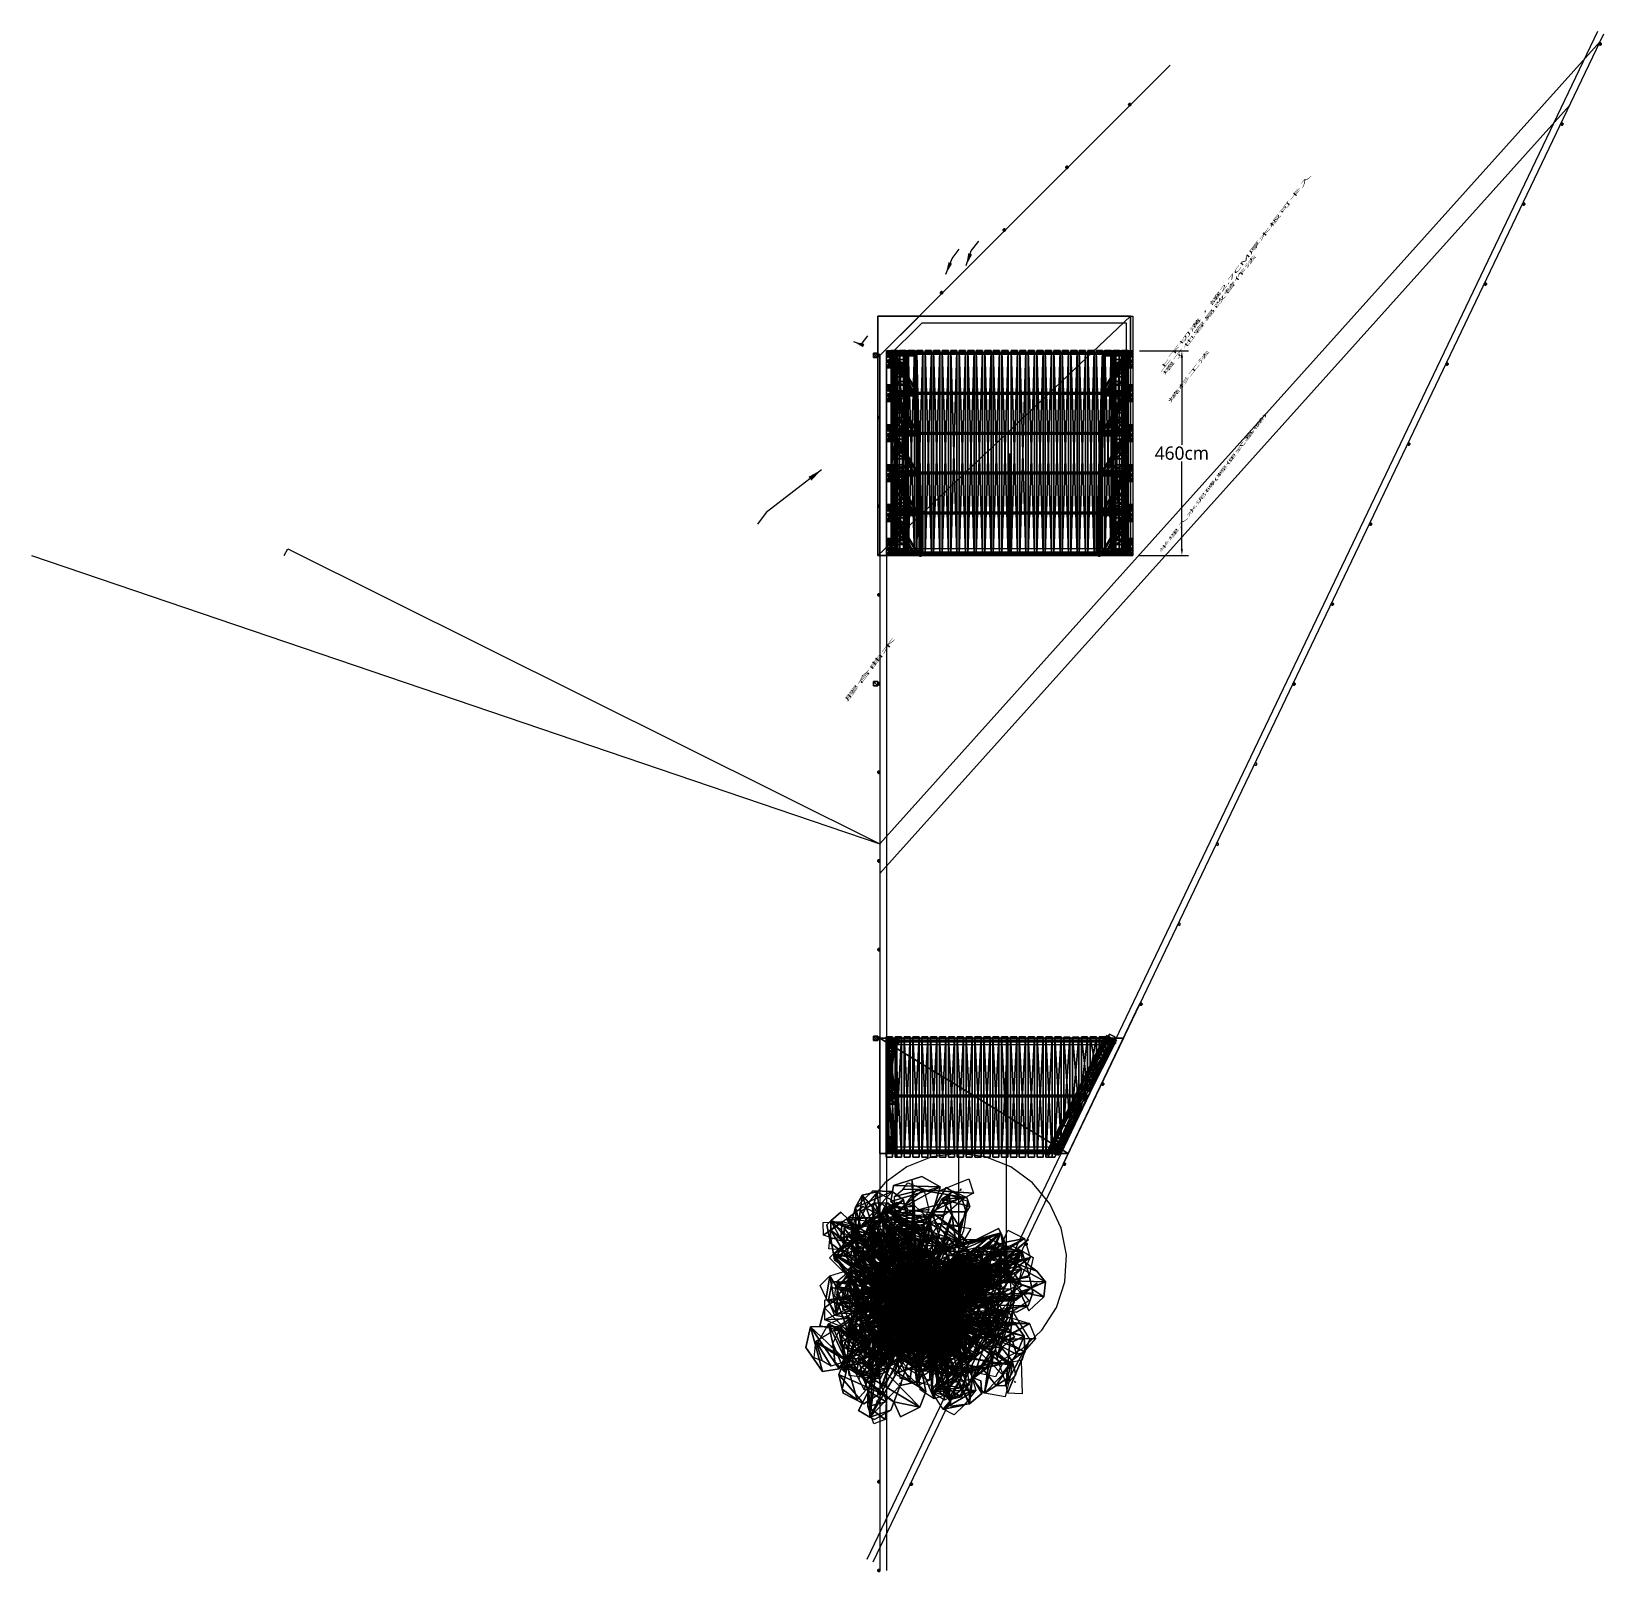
# Model space of a CAD drawing. Extents: x -1989 to 1557, y -2316 to 1157.
import ezdxf

# ---------------------------------------------------------------- set-up
doc = ezdxf.new("R2010")
doc.units = 0
doc.layers.get('0').update_dxf_attribs({"color": 13, "linetype": 'CONTINUOUS'})
doc.layers.get('DEFPOINTS').update_dxf_attribs({"linetype": 'CONTINUOUS'})
for name, color, linetype in [('COLUMN', 5, 'CONTINUOUS'), ('COLUMN_C', 5, 'CONTINUOUS'), ('DRAIN', 8, 'CONTINUOUS'), ('HELP', 7, 'CONTINUOUS'), ('RED_DUST_1', 12, 'CONTINUOUS'), ('SITE', 250, 'CONTINUOUS'), ('TREE', 96, 'CONTINUOUS')]:
    doc.layers.add(name, color=color, linetype=linetype)
doc.styles.add('微軟正黑體', font='微軟正黑體')
doc.dimstyles.new('DIMSTYLE2', dxfattribs={"dimtxt": 29.988814, "dimasz": 14.994407, "dimexe": 14.994407, "dimexo": 14.994407, "dimgap": 2.998881, "dimtad": 0, "dimtih": 1, "dimtoh": 1, "dimdec": 0, "dimzin": 0, "dimtxsty": '微軟正黑體', "dimcen": 0.09, "dimazin": 3, "dimtfac": 1, "dimtdec": 4, "dimtofl": 0, "dimtmove": 0, "dimatfit": 3, "dimtolj": 1, "dimtzin": 0})
doc.dimstyles.get("Standard").update_dxf_attribs({"dimtxt": 0.18, "dimasz": 0.18, "dimexe": 0.18, "dimexo": 0.0625, "dimgap": 0.09, "dimtad": 0, "dimtih": 1, "dimtoh": 1, "dimdec": 4, "dimzin": 0, "dimtxsty": 'STANDARD', "dimcen": 0.09, "dimazin": 3, "dimtfac": 1, "dimtdec": 4, "dimtofl": 0, "dimtmove": 0, "dimatfit": 3, "dimtolj": 1, "dimtzin": 0})

msp = doc.modelspace()

# ---------------------------------------------------------------- texts
at = {"color": 18, "extrusion": (0.767455, -0.587665, 0.256248), "text_direction": (0.607964, 0.793965, 0), "style": '微軟正黑體'}
for s, insert, char_height, attachment_point in [('上下切溝，讓2.7CM厚木板可卡入\\P壞了也容易改替作法', (552.2, 391.9, 259.2), 27.749, 1), ('燒杉工法', (573.9, 322.8, 202.9), 27, 1), ('半埋入水泥磚(輕便式基礎)', (553.4, -16, -39.9), 24.889, 1), ('膠合曲木', (-46.7, -208, 471.3), 32.77, 3)]:
    msp.add_mtext(s, dxfattribs=dict(at, insert=insert, char_height=char_height, attachment_point=attachment_point))

# ---------------------------------------------------------------- blocks, each defined once
blk = doc.blocks.new('COMPONENT_8')
at = {"color": 31}
for p, q in [((10.5, 3.7, 261.5), (56.2, 81.6, 13.5)), ((12.7, 3.7, 248.8), (58.4, 81.6, 0.8)), ((64.5, 82, 12.5), (18.4, 3.4, 262.9)), ((66.7, 82, -0.1), (20.6, 3.4, 250.2)), ((56.4, 81.9, 12.4), (64.5, 82, 12.5)), ((56.4, 81.9, 12.4), (58.4, 81.6, 0.8)), ((58.4, 81.6, 0.8), (66.7, 82, -0.1)), ((64.5, 82, 12.5), (66.7, 82, -0.1))]:
    blk.add_line(p, q, dxfattribs=at)
for p, q in [((56.4, 81.9, 12.4), (56.2, 81.6, 13.5)), ((56.2, 81.6, 13.5), (58.4, 81.6, 0.8)), ((64.5, 82, 12.5), (58.4, 81.6, 0.8)), ((12.7, 3.7, 248.8), (10.5, 3.7, 261.5)), ((18.4, 3.4, 262.9), (10.5, 3.7, 261.5)), ((20.6, 3.4, 250.2), (12.7, 3.7, 248.8)), ((20.6, 3.4, 250.2), (18.4, 3.4, 262.9))]:
    blk.add_line(p, q)
mesh = blk.add_polyface(dxfattribs=at)
corners = [(56.2, 81.6, 13.5), (64.5, 82, 12.5), (56.4, 81.9, 12.4), (18.4, 3.4, 262.9), (10.5, 3.7, 261.5)]
mesh.append_faces([[corners[k] for k in face] for face in [(0, 1, 2), (3, 0, 4)]], dxfattribs={"vtx0": -1, "color": 31})
mesh.append_faces([[corners[k] for k in face] for face in [(1, 0, 3)]], dxfattribs={"vtx0": -1, "vtx1": -1, "color": 31})
mesh = blk.add_polyface(dxfattribs=at)
corners = [(56.2, 81.6, 13.5), (12.7, 3.7, 248.8), (10.5, 3.7, 261.5), (58.4, 81.6, 0.8)]
mesh.append_faces([[corners[k] for k in face] for face in [(0, 1, 2), (1, 0, 3)]], dxfattribs={"vtx0": -1, "color": 31})
mesh = blk.add_polyface(dxfattribs=at)
corners = [(20.6, 3.4, 250.2), (58.4, 81.6, 0.8), (66.7, 82, -0.1), (12.7, 3.7, 248.8)]
mesh.append_faces([[corners[k] for k in face] for face in [(0, 1, 2), (1, 0, 3)]], dxfattribs={"vtx0": -1, "color": 31})
mesh = blk.add_polyface(dxfattribs=at)
corners = [(66.7, 82, -0.1), (18.4, 3.4, 262.9), (20.6, 3.4, 250.2), (64.5, 82, 12.5)]
mesh.append_faces([[corners[k] for k in face] for face in [(0, 1, 2), (1, 0, 3)]], dxfattribs={"vtx0": -1, "color": 31})
mesh = blk.add_polyface(dxfattribs=at)
corners = [(56.4, 81.9, 12.4), (58.4, 81.6, 0.8), (56.2, 81.6, 13.5)]
mesh.append_faces([[corners[k] for k in face] for face in [(0, 1, 2)]], dxfattribs={"color": 31})
mesh = blk.add_polyface(dxfattribs=at)
corners = [(64.5, 82, 12.5), (58.4, 81.6, 0.8), (56.4, 81.9, 12.4)]
mesh.append_faces([[corners[k] for k in face] for face in [(0, 1, 2)]], dxfattribs={"color": 31})
mesh = blk.add_polyface(dxfattribs=at)
corners = [(64.5, 82, 12.5), (66.7, 82, -0.1), (58.4, 81.6, 0.8)]
mesh.append_faces([[corners[k] for k in face] for face in [(0, 1, 2)]], dxfattribs={"color": 31})
mesh = blk.add_polyface(dxfattribs=at)
corners = [(20.6, 3.4, 250.2), (10.5, 3.7, 261.5), (12.7, 3.7, 248.8), (18.4, 3.4, 262.9)]
mesh.append_faces([[corners[k] for k in face] for face in [(0, 1, 2), (1, 0, 3)]], dxfattribs={"vtx0": -1, "color": 31})
blk = doc.blocks.new('COMPONENT_15')
at = {"color": 251}
for p, q in [((0, 38), (0, 38, 14)), ((19, 38, 14), (0, 38, 14)), ((0, 38), (0, 0)), ((19, 38), (0, 38)), ((0, 38, 14), (0, 0, 14)), ((19, 38), (19, 38, 14)), ((19, 0), (19, 38)), ((19, 0, 14), (19, 38, 14)), ((0, 35.1, 11.1), (0, 26.8, 11.1)), ((19, 35.1, 11.1), (0, 35.1, 11.1)), ((0, 26.8, 2.9), (0, 35.1, 2.9)), ((0, 35.1, 2.9), (0, 35.1, 11.1)), ((19, 35.1, 2.9), (0, 35.1, 2.9)), ((19, 26.8, 11.1), (0, 26.8, 11.1)), ((19, 26.8, 2.9), (0, 26.8, 2.9)), ((0, 24.3, 2.9), (0, 26.8, 2.9)), ((0, 26.8, 2.9), (0, 26.8, 11.1)), ((0, 24.3, 11.1), (0, 26.8, 11.1)), ((19, 24.3, 2.9), (0, 24.3, 2.9)), ((0, 24.3, 2.9), (0, 24.3, 11.1)), ((19, 24.3, 11.1), (0, 24.3, 11.1)), ((0, 14.9, 2.9), (0, 24.3, 2.9)), ((0, 24.3, 11.1), (0, 14.9, 11.1)), ((19, 14.9, 2.9), (0, 14.9, 2.9)), ((0, 12.4, 11.1), (0, 14.9, 11.1)), ((0, 12.4, 2.9), (0, 14.9, 2.9)), ((19, 14.9, 11.1), (0, 14.9, 11.1)), ((0, 14.9, 2.9), (0, 14.9, 11.1)), ((0, 12.4, 11.1), (0, 2.9, 11.1)), ((0, 2.9, 2.9), (0, 12.4, 2.9)), ((19, 12.4, 11.1), (0, 12.4, 11.1)), ((19, 12.4, 2.9), (0, 12.4, 2.9)), ((0, 12.4, 2.9), (0, 12.4, 11.1)), ((0, 2.9, 11.1), (0, 2.9, 2.9)), ((19, 2.9, 2.9), (0, 2.9, 2.9)), ((19, 2.9, 11.1), (0, 2.9, 11.1)), ((0, 0, 14), (19, 0, 14)), ((0, 0), (19, 0)), ((0, 0), (0, 0, 14)), ((19, 35.1, 11.1), (19, 26.8, 11.1)), ((19, 35.1, 2.9), (19, 35.1, 11.1)), ((19, 26.8, 2.9), (19, 35.1, 2.9)), ((19, 24.3, 2.9), (19, 26.8, 2.9)), ((19, 24.3, 11.1), (19, 26.8, 11.1)), ((19, 26.8, 2.9), (19, 26.8, 11.1)), ((19, 14.9, 2.9), (19, 24.3, 2.9)), ((19, 24.3, 11.1), (19, 14.9, 11.1)), ((19, 24.3, 2.9), (19, 24.3, 11.1)), ((19, 12.4, 2.9), (19, 14.9, 2.9)), ((19, 12.4, 11.1), (19, 14.9, 11.1)), ((19, 14.9, 2.9), (19, 14.9, 11.1)), ((19, 2.9, 2.9), (19, 12.4, 2.9)), ((19, 12.4, 11.1), (19, 2.9, 11.1)), ((19, 12.4, 2.9), (19, 12.4, 11.1)), ((19, 2.9, 11.1), (19, 2.9, 2.9)), ((19, 0), (19, 0, 14))]:
    blk.add_line(p, q, dxfattribs=at)
mesh = blk.add_polyface(dxfattribs=at)
corners = [(19, 38), (0, 0), (0, 38), (19, 0)]
mesh.append_faces([[corners[k] for k in face] for face in [(0, 1, 2), (1, 0, 3)]], dxfattribs={"vtx0": -1, "color": 251})
mesh = blk.add_polyface(dxfattribs=at)
corners = [(0, 0, 14), (0, 2.9, 11.1), (0, 0), (0, 38, 14), (0, 12.4, 11.1), (0, 14.9, 11.1), (0, 24.3, 11.1), (0, 26.8, 11.1), (0, 35.1, 11.1), (0, 35.1, 2.9), (0, 2.9, 2.9), (0, 38), (0, 12.4, 2.9), (0, 14.9, 2.9), (0, 24.3, 2.9), (0, 26.8, 2.9)]
mesh.append_faces([[corners[k] for k in face] for face in [(0, 1, 2), (1, 3, 4), (4, 3, 5), (5, 3, 6), (6, 3, 7), (7, 3, 8), (8, 3, 9), (2, 10, 11), (10, 2, 1), (11, 9, 3)]], dxfattribs={"vtx0": -1, "vtx1": -1, "color": 251})
mesh.append_faces([[corners[k] for k in face] for face in [(1, 0, 3), (11, 10, 12), (11, 12, 13), (11, 13, 14), (11, 14, 15), (11, 15, 9)]], dxfattribs={"vtx0": -1, "vtx2": -1, "color": 251})
mesh = blk.add_polyface(dxfattribs=at)
corners = [(19, 0, 14), (0, 38, 14), (0, 0, 14), (19, 38, 14)]
mesh.append_faces([[corners[k] for k in face] for face in [(0, 1, 2), (1, 0, 3)]], dxfattribs={"vtx0": -1, "color": 251})
mesh = blk.add_polyface(dxfattribs=at)
corners = [(0, 38, 14), (19, 38), (0, 38), (19, 38, 14)]
mesh.append_faces([[corners[k] for k in face] for face in [(0, 1, 2), (1, 0, 3)]], dxfattribs={"vtx0": -1, "color": 251})
mesh = blk.add_polyface(dxfattribs=at)
corners = [(19, 0), (19, 2.9, 2.9), (19, 0, 14), (19, 38), (19, 12.4, 2.9), (19, 14.9, 2.9), (19, 24.3, 2.9), (19, 26.8, 2.9), (19, 35.1, 2.9), (19, 35.1, 11.1), (19, 2.9, 11.1), (19, 38, 14), (19, 12.4, 11.1), (19, 14.9, 11.1), (19, 24.3, 11.1), (19, 26.8, 11.1)]
mesh.append_faces([[corners[k] for k in face] for face in [(0, 1, 2), (1, 3, 4), (4, 3, 5), (5, 3, 6), (6, 3, 7), (7, 3, 8), (8, 3, 9), (2, 10, 11), (10, 2, 1), (11, 9, 3)]], dxfattribs={"vtx0": -1, "vtx1": -1, "color": 251})
mesh.append_faces([[corners[k] for k in face] for face in [(1, 0, 3), (11, 10, 12), (11, 12, 13), (11, 13, 14), (11, 14, 15), (11, 15, 9)]], dxfattribs={"vtx0": -1, "vtx2": -1, "color": 251})
mesh = blk.add_polyface(dxfattribs=at)
corners = [(19, 35.1, 11.1), (0, 26.8, 11.1), (0, 35.1, 11.1), (19, 26.8, 11.1)]
mesh.append_faces([[corners[k] for k in face] for face in [(0, 1, 2), (1, 0, 3)]], dxfattribs={"vtx0": -1, "color": 251})
mesh = blk.add_polyface(dxfattribs=at)
corners = [(19, 35.1, 11.1), (0, 35.1, 2.9), (19, 35.1, 2.9), (0, 35.1, 11.1)]
mesh.append_faces([[corners[k] for k in face] for face in [(0, 1, 2), (1, 0, 3)]], dxfattribs={"vtx0": -1, "color": 251})
mesh = blk.add_polyface(dxfattribs=at)
corners = [(19, 26.8, 2.9), (0, 35.1, 2.9), (0, 26.8, 2.9), (19, 35.1, 2.9)]
mesh.append_faces([[corners[k] for k in face] for face in [(0, 1, 2), (1, 0, 3)]], dxfattribs={"vtx0": -1, "color": 251})
mesh = blk.add_polyface(dxfattribs=at)
corners = [(19, 14.9, 2.9), (0, 24.3, 2.9), (0, 14.9, 2.9), (0, 26.8, 2.9), (19, 26.8, 2.9), (19, 24.3, 2.9)]
mesh.append_faces([[corners[k] for k in face] for face in [(0, 1, 2), (4, 0, 5)]], dxfattribs={"vtx0": -1, "color": 251})
mesh.append_faces([[corners[k] for k in face] for face in [(1, 0, 3), (3, 0, 4)]], dxfattribs={"vtx0": -1, "vtx1": -1, "color": 251})
mesh = blk.add_polyface(dxfattribs=at)
corners = [(0, 26.8, 11.1), (19, 26.8, 2.9), (0, 26.8, 2.9), (19, 26.8, 11.1)]
mesh.append_faces([[corners[k] for k in face] for face in [(0, 1, 2), (1, 0, 3)]], dxfattribs={"vtx0": -1, "color": 251})
mesh = blk.add_polyface(dxfattribs=at)
corners = [(0, 26.8, 11.1), (0, 24.3, 2.9), (0, 24.3, 11.1), (0, 26.8, 2.9)]
mesh.append_faces([[corners[k] for k in face] for face in [(0, 1, 2), (1, 0, 3)]], dxfattribs={"vtx0": -1, "color": 251})
mesh = blk.add_polyface(dxfattribs=at)
corners = [(19, 26.8, 11.1), (0, 24.3, 11.1), (0, 26.8, 11.1), (0, 14.9, 11.1), (19, 14.9, 11.1), (19, 24.3, 11.1)]
mesh.append_faces([[corners[k] for k in face] for face in [(0, 1, 2), (4, 0, 5)]], dxfattribs={"vtx0": -1, "color": 251})
mesh.append_faces([[corners[k] for k in face] for face in [(1, 0, 3), (3, 0, 4)]], dxfattribs={"vtx0": -1, "vtx1": -1, "color": 251})
mesh = blk.add_polyface(dxfattribs=at)
corners = [(19, 24.3, 11.1), (0, 24.3, 2.9), (19, 24.3, 2.9), (0, 24.3, 11.1)]
mesh.append_faces([[corners[k] for k in face] for face in [(0, 1, 2), (1, 0, 3)]], dxfattribs={"vtx0": -1, "color": 251})
mesh = blk.add_polyface(dxfattribs=at)
corners = [(19, 14.9, 2.9), (0, 12.4, 2.9), (0, 14.9, 2.9), (0, 2.9, 2.9), (19, 2.9, 2.9), (19, 12.4, 2.9)]
mesh.append_faces([[corners[k] for k in face] for face in [(0, 1, 2), (4, 0, 5)]], dxfattribs={"vtx0": -1, "color": 251})
mesh.append_faces([[corners[k] for k in face] for face in [(1, 0, 3), (3, 0, 4)]], dxfattribs={"vtx0": -1, "vtx1": -1, "color": 251})
mesh = blk.add_polyface(dxfattribs=at)
corners = [(19, 2.9, 11.1), (0, 12.4, 11.1), (0, 2.9, 11.1), (0, 14.9, 11.1), (19, 14.9, 11.1), (19, 12.4, 11.1)]
mesh.append_faces([[corners[k] for k in face] for face in [(0, 1, 2), (4, 0, 5)]], dxfattribs={"vtx0": -1, "color": 251})
mesh.append_faces([[corners[k] for k in face] for face in [(1, 0, 3), (3, 0, 4)]], dxfattribs={"vtx0": -1, "vtx1": -1, "color": 251})
mesh = blk.add_polyface(dxfattribs=at)
corners = [(0, 14.9, 11.1), (19, 14.9, 2.9), (0, 14.9, 2.9), (19, 14.9, 11.1)]
mesh.append_faces([[corners[k] for k in face] for face in [(0, 1, 2), (1, 0, 3)]], dxfattribs={"vtx0": -1, "color": 251})
mesh = blk.add_polyface(dxfattribs=at)
corners = [(0, 14.9, 11.1), (0, 12.4, 2.9), (0, 12.4, 11.1), (0, 14.9, 2.9)]
mesh.append_faces([[corners[k] for k in face] for face in [(0, 1, 2), (1, 0, 3)]], dxfattribs={"vtx0": -1, "color": 251})
mesh = blk.add_polyface(dxfattribs=at)
corners = [(19, 12.4, 11.1), (0, 12.4, 2.9), (19, 12.4, 2.9), (0, 12.4, 11.1)]
mesh.append_faces([[corners[k] for k in face] for face in [(0, 1, 2), (1, 0, 3)]], dxfattribs={"vtx0": -1, "color": 251})
mesh = blk.add_polyface(dxfattribs=at)
corners = [(0, 2.9, 11.1), (19, 2.9, 2.9), (0, 2.9, 2.9), (19, 2.9, 11.1)]
mesh.append_faces([[corners[k] for k in face] for face in [(0, 1, 2), (1, 0, 3)]], dxfattribs={"vtx0": -1, "color": 251})
mesh = blk.add_polyface(dxfattribs=at)
corners = [(19, 0, 14), (0, 0), (19, 0), (0, 0, 14)]
mesh.append_faces([[corners[k] for k in face] for face in [(0, 1, 2), (1, 0, 3)]], dxfattribs={"vtx0": -1, "color": 251})
mesh = blk.add_polyface(dxfattribs=at)
corners = [(19, 26.8, 2.9), (19, 24.3, 11.1), (19, 24.3, 2.9), (19, 26.8, 11.1)]
mesh.append_faces([[corners[k] for k in face] for face in [(0, 1, 2), (1, 0, 3)]], dxfattribs={"vtx0": -1, "color": 251})
mesh = blk.add_polyface(dxfattribs=at)
corners = [(19, 14.9, 2.9), (19, 12.4, 11.1), (19, 12.4, 2.9), (19, 14.9, 11.1)]
mesh.append_faces([[corners[k] for k in face] for face in [(0, 1, 2), (1, 0, 3)]], dxfattribs={"vtx0": -1, "color": 251})
blk = doc.blocks.new('GROUP_43')
for p, q in [((-1.4, 0, 10.5), (-1.4, 3.8, 10.5)), ((-1.4, 0, 2.5), (-1.4, 3.8, 2.5)), ((-1.4, 3.8, 2.5), (277.2, 3.8, 2.5)), ((-1.4, 3.8, 10.5), (-1.4, 3.8, 2.5)), ((277.2, 3.8, 10.5), (-1.4, 3.8, 10.5)), ((-1.4, 0, 2.5), (277.2, 0, 2.5)), ((277.2, 0, 10.5), (-1.4, 0, 10.5)), ((-1.4, 0, 10.5), (-1.4, 0, 2.5)), ((277.2, 0, 2.5), (277.2, 3.8, 2.5)), ((277.2, 3.8, 2.5), (277.2, 3.8, 10.5)), ((277.2, 0, 10.5), (277.2, 3.8, 10.5)), ((277.2, 0, 2.5), (277.2, 0, 10.5))]:
    blk.add_line(p, q)
mesh = blk.add_polyface()
corners = [(277.2, 3.8, 2.5), (-1.4, 0, 2.5), (-1.4, 3.8, 2.5), (277.2, 0, 2.5)]
mesh.append_faces([[corners[k] for k in face] for face in [(0, 1, 2), (1, 0, 3)]], dxfattribs={"vtx0": -1})
mesh = blk.add_polyface()
corners = [(-1.4, 3.8, 10.5), (277.2, 3.8, 2.5), (-1.4, 3.8, 2.5), (277.2, 3.8, 10.5)]
mesh.append_faces([[corners[k] for k in face] for face in [(0, 1, 2), (1, 0, 3)]], dxfattribs={"vtx0": -1})
mesh = blk.add_polyface()
corners = [(277.2, 0, 10.5), (-1.4, 3.8, 10.5), (-1.4, 0, 10.5), (277.2, 3.8, 10.5)]
mesh.append_faces([[corners[k] for k in face] for face in [(0, 1, 2), (1, 0, 3)]], dxfattribs={"vtx0": -1})
mesh = blk.add_polyface()
corners = [(-1.4, 3.8, 10.5), (-1.4, 0, 2.5), (-1.4, 0, 10.5), (-1.4, 3.8, 2.5)]
mesh.append_faces([[corners[k] for k in face] for face in [(0, 1, 2), (1, 0, 3)]], dxfattribs={"vtx0": -1})
mesh = blk.add_polyface()
corners = [(277.2, 0, 10.5), (-1.4, 0, 2.5), (277.2, 0, 2.5), (-1.4, 0, 10.5)]
mesh.append_faces([[corners[k] for k in face] for face in [(0, 1, 2), (1, 0, 3)]], dxfattribs={"vtx0": -1})
mesh = blk.add_polyface()
corners = [(277.2, 3.8, 2.5), (277.2, 0, 10.5), (277.2, 0, 2.5), (277.2, 3.8, 10.5)]
mesh.append_faces([[corners[k] for k in face] for face in [(0, 1, 2), (1, 0, 3)]], dxfattribs={"vtx0": -1})
blk = doc.blocks.new('GROUP_21')
for p, q in [((20.4, 3.8, 287), (11.9, 3.8, 284.6)), ((11.9, 0, 284.6), (11.9, 3.8, 284.6)), ((11.9, 3.8, 284.6), (62.1, 3.8)), ((11.9, 0, 284.6), (62.1, 0)), ((20.4, 0, 287), (11.9, 0, 284.6)), ((71, 3.8), (20.4, 3.8, 287)), ((20.4, 0, 287), (20.4, 3.8, 287)), ((71, 0), (20.4, 0, 287)), ((62.1, 0), (62.1, 3.8)), ((62.1, 3.8), (71, 3.8)), ((62.1, 0), (71, 0)), ((71, 0), (71, 3.8))]:
    blk.add_line(p, q)
mesh = blk.add_polyface()
corners = [(11.9, 3.8, 284.6), (62.1, 0), (11.9, 0, 284.6), (62.1, 3.8)]
mesh.append_faces([[corners[k] for k in face] for face in [(0, 1, 2), (1, 0, 3)]], dxfattribs={"vtx0": -1})
mesh = blk.add_polyface()
corners = [(20.4, 0, 287), (11.9, 3.8, 284.6), (11.9, 0, 284.6), (20.4, 3.8, 287)]
mesh.append_faces([[corners[k] for k in face] for face in [(0, 1, 2), (1, 0, 3)]], dxfattribs={"vtx0": -1})
mesh = blk.add_polyface()
corners = [(11.9, 3.8, 284.6), (71, 3.8), (62.1, 3.8), (20.4, 3.8, 287)]
mesh.append_faces([[corners[k] for k in face] for face in [(0, 1, 2), (1, 0, 3)]], dxfattribs={"vtx0": -1})
mesh = blk.add_polyface()
corners = [(71, 0), (11.9, 0, 284.6), (62.1, 0), (20.4, 0, 287)]
mesh.append_faces([[corners[k] for k in face] for face in [(0, 1, 2), (1, 0, 3)]], dxfattribs={"vtx0": -1})
mesh = blk.add_polyface()
corners = [(71, 3.8), (20.4, 0, 287), (71, 0), (20.4, 3.8, 287)]
mesh.append_faces([[corners[k] for k in face] for face in [(0, 1, 2), (1, 0, 3)]], dxfattribs={"vtx0": -1})
mesh = blk.add_polyface()
corners = [(71, 3.8), (62.1, 0), (62.1, 3.8), (71, 0)]
mesh.append_faces([[corners[k] for k in face] for face in [(0, 1, 2), (1, 0, 3)]], dxfattribs={"vtx0": -1})
blk = doc.blocks.new('GROUP_22')
for p, q in [((22.6, 3.8, 274.4), (14.1, 3.8, 272)), ((14.1, 0, 272), (14.1, 3.8, 272)), ((14.1, 3.8, 272), (62.1, 3.8)), ((14.1, 0, 272), (62.1, 0)), ((22.6, 0, 274.4), (14.1, 0, 272)), ((71, 3.8), (22.6, 3.8, 274.4)), ((22.6, 0, 274.4), (22.6, 3.8, 274.4)), ((71, 0), (22.6, 0, 274.4)), ((62.1, 0), (62.1, 3.8)), ((62.1, 3.8), (71, 3.8)), ((62.1, 0), (71, 0)), ((71, 0), (71, 3.8))]:
    blk.add_line(p, q)
mesh = blk.add_polyface()
corners = [(14.1, 3.8, 272), (62.1, 0), (14.1, 0, 272), (62.1, 3.8)]
mesh.append_faces([[corners[k] for k in face] for face in [(0, 1, 2), (1, 0, 3)]], dxfattribs={"vtx0": -1})
mesh = blk.add_polyface()
corners = [(22.6, 0, 274.4), (14.1, 3.8, 272), (14.1, 0, 272), (22.6, 3.8, 274.4)]
mesh.append_faces([[corners[k] for k in face] for face in [(0, 1, 2), (1, 0, 3)]], dxfattribs={"vtx0": -1})
mesh = blk.add_polyface()
corners = [(14.1, 3.8, 272), (71, 3.8), (62.1, 3.8), (22.6, 3.8, 274.4)]
mesh.append_faces([[corners[k] for k in face] for face in [(0, 1, 2), (1, 0, 3)]], dxfattribs={"vtx0": -1})
mesh = blk.add_polyface()
corners = [(71, 0), (14.1, 0, 272), (62.1, 0), (22.6, 0, 274.4)]
mesh.append_faces([[corners[k] for k in face] for face in [(0, 1, 2), (1, 0, 3)]], dxfattribs={"vtx0": -1})
mesh = blk.add_polyface()
corners = [(71, 3.8), (22.6, 0, 274.4), (71, 0), (22.6, 3.8, 274.4)]
mesh.append_faces([[corners[k] for k in face] for face in [(0, 1, 2), (1, 0, 3)]], dxfattribs={"vtx0": -1})
mesh = blk.add_polyface()
corners = [(71, 3.8), (62.1, 0), (62.1, 3.8), (71, 0)]
mesh.append_faces([[corners[k] for k in face] for face in [(0, 1, 2), (1, 0, 3)]], dxfattribs={"vtx0": -1})
blk = doc.blocks.new('GROUP_19')
for p, q in [((18.2, 3.8, 299.7), (9.7, 3.8, 297.3)), ((9.7, 0, 297.3), (9.7, 3.8, 297.3)), ((9.7, 3.8, 297.3), (62.1, 3.8)), ((9.7, 0, 297.3), (62.1, 0)), ((18.2, 0, 299.7), (9.7, 0, 297.3)), ((71, 3.8), (18.2, 3.8, 299.7)), ((18.2, 0, 299.7), (18.2, 3.8, 299.7)), ((71, 0), (18.2, 0, 299.7)), ((62.1, 0), (62.1, 3.8)), ((62.1, 3.8), (71, 3.8)), ((62.1, 0), (71, 0)), ((71, 0), (71, 3.8))]:
    blk.add_line(p, q)
mesh = blk.add_polyface()
corners = [(9.7, 3.8, 297.3), (62.1, 0), (9.7, 0, 297.3), (62.1, 3.8)]
mesh.append_faces([[corners[k] for k in face] for face in [(0, 1, 2), (1, 0, 3)]], dxfattribs={"vtx0": -1})
mesh = blk.add_polyface()
corners = [(18.2, 0, 299.7), (9.7, 3.8, 297.3), (9.7, 0, 297.3), (18.2, 3.8, 299.7)]
mesh.append_faces([[corners[k] for k in face] for face in [(0, 1, 2), (1, 0, 3)]], dxfattribs={"vtx0": -1})
mesh = blk.add_polyface()
corners = [(9.7, 3.8, 297.3), (71, 3.8), (62.1, 3.8), (18.2, 3.8, 299.7)]
mesh.append_faces([[corners[k] for k in face] for face in [(0, 1, 2), (1, 0, 3)]], dxfattribs={"vtx0": -1})
mesh = blk.add_polyface()
corners = [(71, 0), (9.7, 0, 297.3), (62.1, 0), (18.2, 0, 299.7)]
mesh.append_faces([[corners[k] for k in face] for face in [(0, 1, 2), (1, 0, 3)]], dxfattribs={"vtx0": -1})
mesh = blk.add_polyface()
corners = [(71, 3.8), (18.2, 0, 299.7), (71, 0), (18.2, 3.8, 299.7)]
mesh.append_faces([[corners[k] for k in face] for face in [(0, 1, 2), (1, 0, 3)]], dxfattribs={"vtx0": -1})
mesh = blk.add_polyface()
corners = [(71, 3.8), (62.1, 0), (62.1, 3.8), (71, 0)]
mesh.append_faces([[corners[k] for k in face] for face in [(0, 1, 2), (1, 0, 3)]], dxfattribs={"vtx0": -1})
blk = doc.blocks.new('GROUP_24')
for p, q in [((4.8, 3.8, 325), (62.1, 3.8)), ((4.8, 0, 325), (4.8, 3.8, 325)), ((13.7, 3.8, 325), (4.8, 3.8, 325)), ((4.8, 0, 325), (62.1, 0)), ((13.7, 0, 325), (4.8, 0, 325)), ((71, 3.8), (13.7, 3.8, 325)), ((13.7, 0, 325), (13.7, 3.8, 325)), ((71, 0), (13.7, 0, 325)), ((62.1, 0), (62.1, 3.8)), ((62.1, 3.8), (71, 3.8)), ((62.1, 0), (71, 0)), ((71, 0), (71, 3.8))]:
    blk.add_line(p, q)
mesh = blk.add_polyface()
corners = [(4.8, 0, 325), (62.1, 3.8), (62.1, 0), (4.8, 3.8, 325)]
mesh.append_faces([[corners[k] for k in face] for face in [(0, 1, 2), (1, 0, 3)]], dxfattribs={"vtx0": -1})
mesh = blk.add_polyface()
corners = [(4.8, 3.8, 325), (71, 3.8), (62.1, 3.8), (13.7, 3.8, 325)]
mesh.append_faces([[corners[k] for k in face] for face in [(0, 1, 2), (1, 0, 3)]], dxfattribs={"vtx0": -1})
mesh = blk.add_polyface()
corners = [(13.7, 0, 325), (4.8, 3.8, 325), (4.8, 0, 325), (13.7, 3.8, 325)]
mesh.append_faces([[corners[k] for k in face] for face in [(0, 1, 2), (1, 0, 3)]], dxfattribs={"vtx0": -1})
mesh = blk.add_polyface()
corners = [(71, 0), (4.8, 0, 325), (62.1, 0), (13.7, 0, 325)]
mesh.append_faces([[corners[k] for k in face] for face in [(0, 1, 2), (1, 0, 3)]], dxfattribs={"vtx0": -1})
mesh = blk.add_polyface()
corners = [(71, 3.8), (13.7, 0, 325), (71, 0), (13.7, 3.8, 325)]
mesh.append_faces([[corners[k] for k in face] for face in [(0, 1, 2), (1, 0, 3)]], dxfattribs={"vtx0": -1})
mesh = blk.add_polyface()
corners = [(71, 3.8), (62.1, 0), (62.1, 3.8), (71, 0)]
mesh.append_faces([[corners[k] for k in face] for face in [(0, 1, 2), (1, 0, 3)]], dxfattribs={"vtx0": -1})
blk = doc.blocks.new('GROUP_41')
for p, q in [((15.9, 3.8, 312.3), (7.4, 3.8, 309.9)), ((7.4, 0, 309.9), (7.4, 3.8, 309.9)), ((7.4, 3.8, 309.9), (62.1, 3.8)), ((7.4, 0, 309.9), (62.1, 0)), ((15.9, 0, 312.3), (7.4, 0, 309.9)), ((71, 3.8), (15.9, 3.8, 312.3)), ((15.9, 0, 312.3), (15.9, 3.8, 312.3)), ((71, 0), (15.9, 0, 312.3)), ((62.1, 0), (62.1, 3.8)), ((62.1, 3.8), (71, 3.8)), ((62.1, 0), (71, 0)), ((71, 0), (71, 3.8))]:
    blk.add_line(p, q)
mesh = blk.add_polyface()
corners = [(7.4, 3.8, 309.9), (62.1, 0), (7.4, 0, 309.9), (62.1, 3.8)]
mesh.append_faces([[corners[k] for k in face] for face in [(0, 1, 2), (1, 0, 3)]], dxfattribs={"vtx0": -1})
mesh = blk.add_polyface()
corners = [(15.9, 0, 312.3), (7.4, 3.8, 309.9), (7.4, 0, 309.9), (15.9, 3.8, 312.3)]
mesh.append_faces([[corners[k] for k in face] for face in [(0, 1, 2), (1, 0, 3)]], dxfattribs={"vtx0": -1})
mesh = blk.add_polyface()
corners = [(7.4, 3.8, 309.9), (71, 3.8), (62.1, 3.8), (15.9, 3.8, 312.3)]
mesh.append_faces([[corners[k] for k in face] for face in [(0, 1, 2), (1, 0, 3)]], dxfattribs={"vtx0": -1})
mesh = blk.add_polyface()
corners = [(71, 0), (7.4, 0, 309.9), (62.1, 0), (15.9, 0, 312.3)]
mesh.append_faces([[corners[k] for k in face] for face in [(0, 1, 2), (1, 0, 3)]], dxfattribs={"vtx0": -1})
mesh = blk.add_polyface()
corners = [(71, 3.8), (15.9, 0, 312.3), (71, 0), (15.9, 3.8, 312.3)]
mesh.append_faces([[corners[k] for k in face] for face in [(0, 1, 2), (1, 0, 3)]], dxfattribs={"vtx0": -1})
mesh = blk.add_polyface()
corners = [(71, 3.8), (62.1, 0), (62.1, 3.8), (71, 0)]
mesh.append_faces([[corners[k] for k in face] for face in [(0, 1, 2), (1, 0, 3)]], dxfattribs={"vtx0": -1})
blk = doc.blocks.new('GROUP_46')
for p, q in [((-3.3, 0, 10.5), (-3.3, 3.8, 10.5)), ((-3.3, 0, 2.5), (-3.3, 3.8, 2.5)), ((-3.3, 3.8, 2.5), (275.3, 3.8, 2.5)), ((-3.3, 3.8, 10.5), (-3.3, 3.8, 2.5)), ((275.3, 3.8, 10.5), (-3.3, 3.8, 10.5)), ((-3.3, 0, 2.5), (275.3, 0, 2.5)), ((275.3, 0, 10.5), (-3.3, 0, 10.5)), ((-3.3, 0, 10.5), (-3.3, 0, 2.5)), ((275.3, 0, 2.5), (275.3, 3.8, 2.5)), ((275.3, 3.8, 2.5), (275.3, 3.8, 10.5)), ((275.3, 0, 10.5), (275.3, 3.8, 10.5)), ((275.3, 0, 2.5), (275.3, 0, 10.5))]:
    blk.add_line(p, q)
mesh = blk.add_polyface()
corners = [(275.3, 3.8, 2.5), (-3.3, 0, 2.5), (-3.3, 3.8, 2.5), (275.3, 0, 2.5)]
mesh.append_faces([[corners[k] for k in face] for face in [(0, 1, 2), (1, 0, 3)]], dxfattribs={"vtx0": -1})
mesh = blk.add_polyface()
corners = [(-3.3, 3.8, 10.5), (275.3, 3.8, 2.5), (-3.3, 3.8, 2.5), (275.3, 3.8, 10.5)]
mesh.append_faces([[corners[k] for k in face] for face in [(0, 1, 2), (1, 0, 3)]], dxfattribs={"vtx0": -1})
mesh = blk.add_polyface()
corners = [(275.3, 0, 10.5), (-3.3, 3.8, 10.5), (-3.3, 0, 10.5), (275.3, 3.8, 10.5)]
mesh.append_faces([[corners[k] for k in face] for face in [(0, 1, 2), (1, 0, 3)]], dxfattribs={"vtx0": -1})
mesh = blk.add_polyface()
corners = [(-3.3, 3.8, 10.5), (-3.3, 0, 2.5), (-3.3, 0, 10.5), (-3.3, 3.8, 2.5)]
mesh.append_faces([[corners[k] for k in face] for face in [(0, 1, 2), (1, 0, 3)]], dxfattribs={"vtx0": -1})
mesh = blk.add_polyface()
corners = [(275.3, 0, 10.5), (-3.3, 0, 2.5), (275.3, 0, 2.5), (-3.3, 0, 10.5)]
mesh.append_faces([[corners[k] for k in face] for face in [(0, 1, 2), (1, 0, 3)]], dxfattribs={"vtx0": -1})
mesh = blk.add_polyface()
corners = [(275.3, 3.8, 2.5), (275.3, 0, 10.5), (275.3, 0, 2.5), (275.3, 3.8, 10.5)]
mesh.append_faces([[corners[k] for k in face] for face in [(0, 1, 2), (1, 0, 3)]], dxfattribs={"vtx0": -1})
blk = doc.blocks.new('GROUP_51')
for p, q in [((20.4, 3.8, 287), (11.9, 3.8, 284.6)), ((11.9, 0, 284.6), (11.9, 3.8, 284.6)), ((11.9, 3.8, 284.6), (62.1, 3.8)), ((11.9, 0, 284.6), (62.1, 0)), ((20.4, 0, 287), (11.9, 0, 284.6)), ((71, 3.8), (20.4, 3.8, 287)), ((20.4, 0, 287), (20.4, 3.8, 287)), ((71, 0), (20.4, 0, 287)), ((62.1, 0), (62.1, 3.8)), ((62.1, 3.8), (71, 3.8)), ((62.1, 0), (71, 0)), ((71, 0), (71, 3.8))]:
    blk.add_line(p, q)
mesh = blk.add_polyface()
corners = [(11.9, 3.8, 284.6), (62.1, 0), (11.9, 0, 284.6), (62.1, 3.8)]
mesh.append_faces([[corners[k] for k in face] for face in [(0, 1, 2), (1, 0, 3)]], dxfattribs={"vtx0": -1})
mesh = blk.add_polyface()
corners = [(20.4, 0, 287), (11.9, 3.8, 284.6), (11.9, 0, 284.6), (20.4, 3.8, 287)]
mesh.append_faces([[corners[k] for k in face] for face in [(0, 1, 2), (1, 0, 3)]], dxfattribs={"vtx0": -1})
mesh = blk.add_polyface()
corners = [(11.9, 3.8, 284.6), (71, 3.8), (62.1, 3.8), (20.4, 3.8, 287)]
mesh.append_faces([[corners[k] for k in face] for face in [(0, 1, 2), (1, 0, 3)]], dxfattribs={"vtx0": -1})
mesh = blk.add_polyface()
corners = [(71, 0), (11.9, 0, 284.6), (62.1, 0), (20.4, 0, 287)]
mesh.append_faces([[corners[k] for k in face] for face in [(0, 1, 2), (1, 0, 3)]], dxfattribs={"vtx0": -1})
mesh = blk.add_polyface()
corners = [(71, 3.8), (20.4, 0, 287), (71, 0), (20.4, 3.8, 287)]
mesh.append_faces([[corners[k] for k in face] for face in [(0, 1, 2), (1, 0, 3)]], dxfattribs={"vtx0": -1})
mesh = blk.add_polyface()
corners = [(71, 3.8), (62.1, 0), (62.1, 3.8), (71, 0)]
mesh.append_faces([[corners[k] for k in face] for face in [(0, 1, 2), (1, 0, 3)]], dxfattribs={"vtx0": -1})
blk = doc.blocks.new('GROUP_30')
for p, q in [((-8.9, 0, 10.5), (-8.9, 3.8, 10.5)), ((-8.9, 0, 2.5), (-8.9, 3.8, 2.5)), ((-8.9, 3.8, 2.5), (269.7, 3.8, 2.5)), ((-8.9, 3.8, 10.5), (-8.9, 3.8, 2.5)), ((269.7, 3.8, 10.5), (-8.9, 3.8, 10.5)), ((-8.9, 0, 2.5), (269.7, 0, 2.5)), ((269.7, 0, 10.5), (-8.9, 0, 10.5)), ((-8.9, 0, 10.5), (-8.9, 0, 2.5)), ((269.7, 0, 2.5), (269.7, 3.8, 2.5)), ((269.7, 3.8, 2.5), (269.7, 3.8, 10.5)), ((269.7, 0, 10.5), (269.7, 3.8, 10.5)), ((269.7, 0, 2.5), (269.7, 0, 10.5))]:
    blk.add_line(p, q)
mesh = blk.add_polyface()
corners = [(269.7, 3.8, 2.5), (-8.9, 0, 2.5), (-8.9, 3.8, 2.5), (269.7, 0, 2.5)]
mesh.append_faces([[corners[k] for k in face] for face in [(0, 1, 2), (1, 0, 3)]], dxfattribs={"vtx0": -1})
mesh = blk.add_polyface()
corners = [(-8.9, 3.8, 10.5), (269.7, 3.8, 2.5), (-8.9, 3.8, 2.5), (269.7, 3.8, 10.5)]
mesh.append_faces([[corners[k] for k in face] for face in [(0, 1, 2), (1, 0, 3)]], dxfattribs={"vtx0": -1})
mesh = blk.add_polyface()
corners = [(269.7, 0, 10.5), (-8.9, 3.8, 10.5), (-8.9, 0, 10.5), (269.7, 3.8, 10.5)]
mesh.append_faces([[corners[k] for k in face] for face in [(0, 1, 2), (1, 0, 3)]], dxfattribs={"vtx0": -1})
mesh = blk.add_polyface()
corners = [(-8.9, 3.8, 10.5), (-8.9, 0, 2.5), (-8.9, 0, 10.5), (-8.9, 3.8, 2.5)]
mesh.append_faces([[corners[k] for k in face] for face in [(0, 1, 2), (1, 0, 3)]], dxfattribs={"vtx0": -1})
mesh = blk.add_polyface()
corners = [(269.7, 0, 10.5), (-8.9, 0, 2.5), (269.7, 0, 2.5), (-8.9, 0, 10.5)]
mesh.append_faces([[corners[k] for k in face] for face in [(0, 1, 2), (1, 0, 3)]], dxfattribs={"vtx0": -1})
mesh = blk.add_polyface()
corners = [(269.7, 3.8, 2.5), (269.7, 0, 10.5), (269.7, 0, 2.5), (269.7, 3.8, 10.5)]
mesh.append_faces([[corners[k] for k in face] for face in [(0, 1, 2), (1, 0, 3)]], dxfattribs={"vtx0": -1})
blk = doc.blocks.new('GROUP_39')
for p, q in [((15.9, 3.8, 312.3), (7.4, 3.8, 309.9)), ((7.4, 0, 309.9), (7.4, 3.8, 309.9)), ((7.4, 3.8, 309.9), (62.1, 3.8)), ((7.4, 0, 309.9), (62.1, 0)), ((15.9, 0, 312.3), (7.4, 0, 309.9)), ((71, 3.8), (15.9, 3.8, 312.3)), ((15.9, 0, 312.3), (15.9, 3.8, 312.3)), ((71, 0), (15.9, 0, 312.3)), ((62.1, 0), (62.1, 3.8)), ((62.1, 3.8), (71, 3.8)), ((62.1, 0), (71, 0)), ((71, 0), (71, 3.8))]:
    blk.add_line(p, q)
mesh = blk.add_polyface()
corners = [(7.4, 3.8, 309.9), (62.1, 0), (7.4, 0, 309.9), (62.1, 3.8)]
mesh.append_faces([[corners[k] for k in face] for face in [(0, 1, 2), (1, 0, 3)]], dxfattribs={"vtx0": -1})
mesh = blk.add_polyface()
corners = [(15.9, 0, 312.3), (7.4, 3.8, 309.9), (7.4, 0, 309.9), (15.9, 3.8, 312.3)]
mesh.append_faces([[corners[k] for k in face] for face in [(0, 1, 2), (1, 0, 3)]], dxfattribs={"vtx0": -1})
mesh = blk.add_polyface()
corners = [(7.4, 3.8, 309.9), (71, 3.8), (62.1, 3.8), (15.9, 3.8, 312.3)]
mesh.append_faces([[corners[k] for k in face] for face in [(0, 1, 2), (1, 0, 3)]], dxfattribs={"vtx0": -1})
mesh = blk.add_polyface()
corners = [(71, 0), (7.4, 0, 309.9), (62.1, 0), (15.9, 0, 312.3)]
mesh.append_faces([[corners[k] for k in face] for face in [(0, 1, 2), (1, 0, 3)]], dxfattribs={"vtx0": -1})
mesh = blk.add_polyface()
corners = [(71, 3.8), (15.9, 0, 312.3), (71, 0), (15.9, 3.8, 312.3)]
mesh.append_faces([[corners[k] for k in face] for face in [(0, 1, 2), (1, 0, 3)]], dxfattribs={"vtx0": -1})
mesh = blk.add_polyface()
corners = [(71, 3.8), (62.1, 0), (62.1, 3.8), (71, 0)]
mesh.append_faces([[corners[k] for k in face] for face in [(0, 1, 2), (1, 0, 3)]], dxfattribs={"vtx0": -1})
blk = doc.blocks.new('GROUP_53')
for p, q in [((22.6, 3.8, 274.4), (14.1, 3.8, 272)), ((14.1, 0, 272), (14.1, 3.8, 272)), ((14.1, 3.8, 272), (62.1, 3.8)), ((14.1, 0, 272), (62.1, 0)), ((22.6, 0, 274.4), (14.1, 0, 272)), ((71, 3.8), (22.6, 3.8, 274.4)), ((22.6, 0, 274.4), (22.6, 3.8, 274.4)), ((71, 0), (22.6, 0, 274.4)), ((62.1, 0), (62.1, 3.8)), ((62.1, 3.8), (71, 3.8)), ((62.1, 0), (71, 0)), ((71, 0), (71, 3.8))]:
    blk.add_line(p, q)
mesh = blk.add_polyface()
corners = [(14.1, 3.8, 272), (62.1, 0), (14.1, 0, 272), (62.1, 3.8)]
mesh.append_faces([[corners[k] for k in face] for face in [(0, 1, 2), (1, 0, 3)]], dxfattribs={"vtx0": -1})
mesh = blk.add_polyface()
corners = [(22.6, 0, 274.4), (14.1, 3.8, 272), (14.1, 0, 272), (22.6, 3.8, 274.4)]
mesh.append_faces([[corners[k] for k in face] for face in [(0, 1, 2), (1, 0, 3)]], dxfattribs={"vtx0": -1})
mesh = blk.add_polyface()
corners = [(14.1, 3.8, 272), (71, 3.8), (62.1, 3.8), (22.6, 3.8, 274.4)]
mesh.append_faces([[corners[k] for k in face] for face in [(0, 1, 2), (1, 0, 3)]], dxfattribs={"vtx0": -1})
mesh = blk.add_polyface()
corners = [(71, 0), (14.1, 0, 272), (62.1, 0), (22.6, 0, 274.4)]
mesh.append_faces([[corners[k] for k in face] for face in [(0, 1, 2), (1, 0, 3)]], dxfattribs={"vtx0": -1})
mesh = blk.add_polyface()
corners = [(71, 3.8), (22.6, 0, 274.4), (71, 0), (22.6, 3.8, 274.4)]
mesh.append_faces([[corners[k] for k in face] for face in [(0, 1, 2), (1, 0, 3)]], dxfattribs={"vtx0": -1})
mesh = blk.add_polyface()
corners = [(71, 3.8), (62.1, 0), (62.1, 3.8), (71, 0)]
mesh.append_faces([[corners[k] for k in face] for face in [(0, 1, 2), (1, 0, 3)]], dxfattribs={"vtx0": -1})
blk = doc.blocks.new('GROUP_20')
for p, q in [((13.7, 3.8, 325), (4.8, 3.8, 325)), ((4.8, 0, 325), (4.8, 3.8, 325)), ((4.8, 3.8, 325), (62.1, 3.8)), ((4.8, 0, 325), (62.1, 0)), ((13.7, 0, 325), (4.8, 0, 325)), ((71, 3.8), (13.7, 3.8, 325)), ((13.7, 0, 325), (13.7, 3.8, 325)), ((71, 0), (13.7, 0, 325)), ((62.1, 0), (62.1, 3.8)), ((62.1, 3.8), (71, 3.8)), ((62.1, 0), (71, 0)), ((71, 0), (71, 3.8))]:
    blk.add_line(p, q)
mesh = blk.add_polyface()
corners = [(4.8, 3.8, 325), (62.1, 0), (4.8, 0, 325), (62.1, 3.8)]
mesh.append_faces([[corners[k] for k in face] for face in [(0, 1, 2), (1, 0, 3)]], dxfattribs={"vtx0": -1})
mesh = blk.add_polyface()
corners = [(13.7, 0, 325), (4.8, 3.8, 325), (4.8, 0, 325), (13.7, 3.8, 325)]
mesh.append_faces([[corners[k] for k in face] for face in [(0, 1, 2), (1, 0, 3)]], dxfattribs={"vtx0": -1})
mesh = blk.add_polyface()
corners = [(4.8, 3.8, 325), (71, 3.8), (62.1, 3.8), (13.7, 3.8, 325)]
mesh.append_faces([[corners[k] for k in face] for face in [(0, 1, 2), (1, 0, 3)]], dxfattribs={"vtx0": -1})
mesh = blk.add_polyface()
corners = [(71, 0), (4.8, 0, 325), (62.1, 0), (13.7, 0, 325)]
mesh.append_faces([[corners[k] for k in face] for face in [(0, 1, 2), (1, 0, 3)]], dxfattribs={"vtx0": -1})
mesh = blk.add_polyface()
corners = [(71, 3.8), (13.7, 0, 325), (71, 0), (13.7, 3.8, 325)]
mesh.append_faces([[corners[k] for k in face] for face in [(0, 1, 2), (1, 0, 3)]], dxfattribs={"vtx0": -1})
mesh = blk.add_polyface()
corners = [(71, 3.8), (62.1, 0), (62.1, 3.8), (71, 0)]
mesh.append_faces([[corners[k] for k in face] for face in [(0, 1, 2), (1, 0, 3)]], dxfattribs={"vtx0": -1})
blk = doc.blocks.new('GROUP_50')
for p, q in [((18.2, 3.8, 299.7), (9.7, 3.8, 297.3)), ((9.7, 0, 297.3), (9.7, 3.8, 297.3)), ((9.7, 3.8, 297.3), (62.1, 3.8)), ((9.7, 0, 297.3), (62.1, 0)), ((18.2, 0, 299.7), (9.7, 0, 297.3)), ((71, 3.8), (18.2, 3.8, 299.7)), ((18.2, 0, 299.7), (18.2, 3.8, 299.7)), ((71, 0), (18.2, 0, 299.7)), ((62.1, 0), (62.1, 3.8)), ((62.1, 3.8), (71, 3.8)), ((62.1, 0), (71, 0)), ((71, 0), (71, 3.8))]:
    blk.add_line(p, q)
mesh = blk.add_polyface()
corners = [(9.7, 3.8, 297.3), (62.1, 0), (9.7, 0, 297.3), (62.1, 3.8)]
mesh.append_faces([[corners[k] for k in face] for face in [(0, 1, 2), (1, 0, 3)]], dxfattribs={"vtx0": -1})
mesh = blk.add_polyface()
corners = [(18.2, 0, 299.7), (9.7, 3.8, 297.3), (9.7, 0, 297.3), (18.2, 3.8, 299.7)]
mesh.append_faces([[corners[k] for k in face] for face in [(0, 1, 2), (1, 0, 3)]], dxfattribs={"vtx0": -1})
mesh = blk.add_polyface()
corners = [(9.7, 3.8, 297.3), (71, 3.8), (62.1, 3.8), (18.2, 3.8, 299.7)]
mesh.append_faces([[corners[k] for k in face] for face in [(0, 1, 2), (1, 0, 3)]], dxfattribs={"vtx0": -1})
mesh = blk.add_polyface()
corners = [(71, 0), (9.7, 0, 297.3), (62.1, 0), (18.2, 0, 299.7)]
mesh.append_faces([[corners[k] for k in face] for face in [(0, 1, 2), (1, 0, 3)]], dxfattribs={"vtx0": -1})
mesh = blk.add_polyface()
corners = [(71, 3.8), (18.2, 0, 299.7), (71, 0), (18.2, 3.8, 299.7)]
mesh.append_faces([[corners[k] for k in face] for face in [(0, 1, 2), (1, 0, 3)]], dxfattribs={"vtx0": -1})
mesh = blk.add_polyface()
corners = [(71, 3.8), (62.1, 0), (62.1, 3.8), (71, 0)]
mesh.append_faces([[corners[k] for k in face] for face in [(0, 1, 2), (1, 0, 3)]], dxfattribs={"vtx0": -1})
blk = doc.blocks.new('GROUP_47')
for p, q in [((-5.2, 0, 10.5), (-5.2, 3.8, 10.5)), ((-5.2, 0, 2.5), (-5.2, 3.8, 2.5)), ((-5.2, 3.8, 2.5), (273.5, 3.8, 2.5)), ((-5.2, 3.8, 10.5), (-5.2, 3.8, 2.5)), ((273.5, 3.8, 10.5), (-5.2, 3.8, 10.5)), ((-5.2, 0, 2.5), (273.5, 0, 2.5)), ((273.5, 0, 10.5), (-5.2, 0, 10.5)), ((-5.2, 0, 10.5), (-5.2, 0, 2.5)), ((273.5, 0, 2.5), (273.5, 3.8, 2.5)), ((273.5, 3.8, 2.5), (273.5, 3.8, 10.5)), ((273.5, 0, 10.5), (273.5, 3.8, 10.5)), ((273.5, 0, 2.5), (273.5, 0, 10.5))]:
    blk.add_line(p, q)
mesh = blk.add_polyface()
corners = [(273.5, 3.8, 2.5), (-5.2, 0, 2.5), (-5.2, 3.8, 2.5), (273.5, 0, 2.5)]
mesh.append_faces([[corners[k] for k in face] for face in [(0, 1, 2), (1, 0, 3)]], dxfattribs={"vtx0": -1})
mesh = blk.add_polyface()
corners = [(-5.2, 3.8, 10.5), (273.5, 3.8, 2.5), (-5.2, 3.8, 2.5), (273.5, 3.8, 10.5)]
mesh.append_faces([[corners[k] for k in face] for face in [(0, 1, 2), (1, 0, 3)]], dxfattribs={"vtx0": -1})
mesh = blk.add_polyface()
corners = [(273.5, 0, 10.5), (-5.2, 3.8, 10.5), (-5.2, 0, 10.5), (273.5, 3.8, 10.5)]
mesh.append_faces([[corners[k] for k in face] for face in [(0, 1, 2), (1, 0, 3)]], dxfattribs={"vtx0": -1})
mesh = blk.add_polyface()
corners = [(-5.2, 3.8, 10.5), (-5.2, 0, 2.5), (-5.2, 0, 10.5), (-5.2, 3.8, 2.5)]
mesh.append_faces([[corners[k] for k in face] for face in [(0, 1, 2), (1, 0, 3)]], dxfattribs={"vtx0": -1})
mesh = blk.add_polyface()
corners = [(273.5, 0, 10.5), (-5.2, 0, 2.5), (273.5, 0, 2.5), (-5.2, 0, 10.5)]
mesh.append_faces([[corners[k] for k in face] for face in [(0, 1, 2), (1, 0, 3)]], dxfattribs={"vtx0": -1})
mesh = blk.add_polyface()
corners = [(273.5, 3.8, 2.5), (273.5, 0, 10.5), (273.5, 0, 2.5), (273.5, 3.8, 10.5)]
mesh.append_faces([[corners[k] for k in face] for face in [(0, 1, 2), (1, 0, 3)]], dxfattribs={"vtx0": -1})
blk = doc.blocks.new('GROUP_31')
for p, q in [((-10.8, 0, 10.5), (-10.8, 3.8, 10.5)), ((-10.8, 0, 2.5), (-10.8, 3.8, 2.5)), ((-10.8, 3.8, 2.5), (267.8, 3.8, 2.5)), ((-10.8, 3.8, 10.5), (-10.8, 3.8, 2.5)), ((267.8, 3.8, 10.5), (-10.8, 3.8, 10.5)), ((-10.8, 0, 2.5), (267.8, 0, 2.5)), ((267.8, 0, 10.5), (-10.8, 0, 10.5)), ((-10.8, 0, 10.5), (-10.8, 0, 2.5)), ((267.8, 0, 2.5), (267.8, 3.8, 2.5)), ((267.8, 3.8, 2.5), (267.8, 3.8, 10.5)), ((267.8, 0, 10.5), (267.8, 3.8, 10.5)), ((267.8, 0, 2.5), (267.8, 0, 10.5))]:
    blk.add_line(p, q)
mesh = blk.add_polyface()
corners = [(267.8, 3.8, 2.5), (-10.8, 0, 2.5), (-10.8, 3.8, 2.5), (267.8, 0, 2.5)]
mesh.append_faces([[corners[k] for k in face] for face in [(0, 1, 2), (1, 0, 3)]], dxfattribs={"vtx0": -1})
mesh = blk.add_polyface()
corners = [(-10.8, 3.8, 10.5), (267.8, 3.8, 2.5), (-10.8, 3.8, 2.5), (267.8, 3.8, 10.5)]
mesh.append_faces([[corners[k] for k in face] for face in [(0, 1, 2), (1, 0, 3)]], dxfattribs={"vtx0": -1})
mesh = blk.add_polyface()
corners = [(267.8, 0, 10.5), (-10.8, 3.8, 10.5), (-10.8, 0, 10.5), (267.8, 3.8, 10.5)]
mesh.append_faces([[corners[k] for k in face] for face in [(0, 1, 2), (1, 0, 3)]], dxfattribs={"vtx0": -1})
mesh = blk.add_polyface()
corners = [(-10.8, 3.8, 10.5), (-10.8, 0, 2.5), (-10.8, 0, 10.5), (-10.8, 3.8, 2.5)]
mesh.append_faces([[corners[k] for k in face] for face in [(0, 1, 2), (1, 0, 3)]], dxfattribs={"vtx0": -1})
mesh = blk.add_polyface()
corners = [(267.8, 0, 10.5), (-10.8, 0, 2.5), (267.8, 0, 2.5), (-10.8, 0, 10.5)]
mesh.append_faces([[corners[k] for k in face] for face in [(0, 1, 2), (1, 0, 3)]], dxfattribs={"vtx0": -1})
mesh = blk.add_polyface()
corners = [(267.8, 3.8, 2.5), (267.8, 0, 10.5), (267.8, 0, 2.5), (267.8, 3.8, 10.5)]
mesh.append_faces([[corners[k] for k in face] for face in [(0, 1, 2), (1, 0, 3)]], dxfattribs={"vtx0": -1})
blk = doc.blocks.new('GROUP_26')
for p, q in [((-7, 0, 10.5), (-7, 3.8, 10.5)), ((-7, 0, 2.5), (-7, 3.8, 2.5)), ((-7, 3.8, 2.5), (271.6, 3.8, 2.5)), ((-7, 3.8, 10.5), (-7, 3.8, 2.5)), ((271.6, 3.8, 10.5), (-7, 3.8, 10.5)), ((-7, 0, 2.5), (271.6, 0, 2.5)), ((271.6, 0, 10.5), (-7, 0, 10.5)), ((-7, 0, 10.5), (-7, 0, 2.5)), ((271.6, 0, 2.5), (271.6, 3.8, 2.5)), ((271.6, 3.8, 2.5), (271.6, 3.8, 10.5)), ((271.6, 0, 10.5), (271.6, 3.8, 10.5)), ((271.6, 0, 2.5), (271.6, 0, 10.5))]:
    blk.add_line(p, q)
mesh = blk.add_polyface()
corners = [(271.6, 3.8, 2.5), (-7, 0, 2.5), (-7, 3.8, 2.5), (271.6, 0, 2.5)]
mesh.append_faces([[corners[k] for k in face] for face in [(0, 1, 2), (1, 0, 3)]], dxfattribs={"vtx0": -1})
mesh = blk.add_polyface()
corners = [(-7, 3.8, 10.5), (271.6, 3.8, 2.5), (-7, 3.8, 2.5), (271.6, 3.8, 10.5)]
mesh.append_faces([[corners[k] for k in face] for face in [(0, 1, 2), (1, 0, 3)]], dxfattribs={"vtx0": -1})
mesh = blk.add_polyface()
corners = [(271.6, 0, 10.5), (-7, 3.8, 10.5), (-7, 0, 10.5), (271.6, 3.8, 10.5)]
mesh.append_faces([[corners[k] for k in face] for face in [(0, 1, 2), (1, 0, 3)]], dxfattribs={"vtx0": -1})
mesh = blk.add_polyface()
corners = [(-7, 3.8, 10.5), (-7, 0, 2.5), (-7, 0, 10.5), (-7, 3.8, 2.5)]
mesh.append_faces([[corners[k] for k in face] for face in [(0, 1, 2), (1, 0, 3)]], dxfattribs={"vtx0": -1})
mesh = blk.add_polyface()
corners = [(271.6, 0, 10.5), (-7, 0, 2.5), (271.6, 0, 2.5), (-7, 0, 10.5)]
mesh.append_faces([[corners[k] for k in face] for face in [(0, 1, 2), (1, 0, 3)]], dxfattribs={"vtx0": -1})
mesh = blk.add_polyface()
corners = [(271.6, 3.8, 2.5), (271.6, 0, 10.5), (271.6, 0, 2.5), (271.6, 3.8, 10.5)]
mesh.append_faces([[corners[k] for k in face] for face in [(0, 1, 2), (1, 0, 3)]], dxfattribs={"vtx0": -1})
blk = doc.blocks.new('GROUP_32')
for p, q in [((0, 451.9, 3.8), (14.2, 451.9, 3.8)), ((0, 451.9), (0, 451.9, 3.8)), ((0, 451.9), (14.2, 451.9)), ((0, 225.9, 3.8), (0, 451.9, 3.8)), ((0, 225.9), (0, 451.9)), ((14.2, 451.9), (14.2, 225.9)), ((14.2, 451.9, 3.8), (14.2, 225.9, 3.8)), ((14.2, 451.9), (14.2, 451.9, 3.8)), ((0, 0, 3.8), (0, 225.9, 3.8)), ((0, 0), (0, 225.9)), ((0, 225.9), (0, 225.9, 3.8)), ((14.2, 225.9), (0, 225.9)), ((14.2, 225.9, 3.8), (0, 225.9, 3.8)), ((14.2, 225.9), (14.2, 225.9, 3.8)), ((14.2, 225.9), (14.2, 0)), ((14.2, 225.9, 3.8), (14.2, 0, 3.8)), ((0, 0), (0, 0, 3.8)), ((14.2, 0), (0, 0)), ((14.2, 0, 3.8), (0, 0, 3.8)), ((14.2, 0), (14.2, 0, 3.8))]:
    blk.add_line(p, q)
mesh = blk.add_polyface()
corners = [(0, 451.9, 3.8), (0, 225.9), (0, 225.9, 3.8), (0, 451.9)]
mesh.append_faces([[corners[k] for k in face] for face in [(0, 1, 2), (1, 0, 3)]], dxfattribs={"vtx0": -1})
mesh = blk.add_polyface()
corners = [(14.2, 451.9), (0, 225.9), (0, 451.9), (14.2, 225.9)]
mesh.append_faces([[corners[k] for k in face] for face in [(0, 1, 2), (1, 0, 3)]], dxfattribs={"vtx0": -1})
mesh = blk.add_polyface()
corners = [(0, 451.9), (14.2, 451.9, 3.8), (14.2, 451.9), (0, 451.9, 3.8)]
mesh.append_faces([[corners[k] for k in face] for face in [(0, 1, 2), (1, 0, 3)]], dxfattribs={"vtx0": -1})
mesh = blk.add_polyface()
corners = [(14.2, 225.9, 3.8), (0, 451.9, 3.8), (0, 225.9, 3.8), (14.2, 451.9, 3.8)]
mesh.append_faces([[corners[k] for k in face] for face in [(0, 1, 2), (1, 0, 3)]], dxfattribs={"vtx0": -1})
mesh = blk.add_polyface()
corners = [(14.2, 451.9), (14.2, 225.9, 3.8), (14.2, 225.9), (14.2, 451.9, 3.8)]
mesh.append_faces([[corners[k] for k in face] for face in [(0, 1, 2), (1, 0, 3)]], dxfattribs={"vtx0": -1})
mesh = blk.add_polyface()
corners = [(14.2, 0, 3.8), (0, 225.9, 3.8), (0, 0, 3.8), (14.2, 225.9, 3.8)]
mesh.append_faces([[corners[k] for k in face] for face in [(0, 1, 2), (1, 0, 3)]], dxfattribs={"vtx0": -1})
mesh = blk.add_polyface()
corners = [(14.2, 225.9, 3.8), (0, 225.9), (14.2, 225.9), (0, 225.9, 3.8)]
mesh.append_faces([[corners[k] for k in face] for face in [(0, 1, 2), (1, 0, 3)]], dxfattribs={"vtx0": -1})
mesh = blk.add_polyface()
corners = [(0, 225.9, 3.8), (0, 0), (0, 0, 3.8), (0, 225.9)]
mesh.append_faces([[corners[k] for k in face] for face in [(0, 1, 2), (1, 0, 3)]], dxfattribs={"vtx0": -1})
mesh = blk.add_polyface()
corners = [(14.2, 225.9), (0, 0), (0, 225.9), (14.2, 0)]
mesh.append_faces([[corners[k] for k in face] for face in [(0, 1, 2), (1, 0, 3)]], dxfattribs={"vtx0": -1})
mesh = blk.add_polyface()
corners = [(14.2, 225.9), (14.2, 0, 3.8), (14.2, 0), (14.2, 225.9, 3.8)]
mesh.append_faces([[corners[k] for k in face] for face in [(0, 1, 2), (1, 0, 3)]], dxfattribs={"vtx0": -1})
mesh = blk.add_polyface()
corners = [(14.2, 0, 3.8), (0, 0), (14.2, 0), (0, 0, 3.8)]
mesh.append_faces([[corners[k] for k in face] for face in [(0, 1, 2), (1, 0, 3)]], dxfattribs={"vtx0": -1})
blk = doc.blocks.new('GROUP_2')
for p, q in [((0, 88.1, 3.8), (14.2, 88.1, 3.8)), ((0, 11.2, 3.8), (0, 88.1, 3.8)), ((0, 11.2), (0, 88.1)), ((0, 88.1), (0, 88.1, 3.8)), ((0, 88.1), (14.2, 88.1)), ((14.2, 88.1), (14.2, 11.2)), ((14.2, 88.1, 3.8), (14.2, 11.2, 3.8)), ((14.2, 88.1), (14.2, 88.1, 3.8)), ((0, 11.2), (0, 11.2, 3.8)), ((14.2, 11.2), (0, 11.2)), ((14.2, 11.2, 3.8), (0, 11.2, 3.8)), ((14.2, 11.2), (14.2, 11.2, 3.8))]:
    blk.add_line(p, q)
mesh = blk.add_polyface()
corners = [(14.2, 11.2, 3.8), (0, 88.1, 3.8), (0, 11.2, 3.8), (14.2, 88.1, 3.8)]
mesh.append_faces([[corners[k] for k in face] for face in [(0, 1, 2), (1, 0, 3)]], dxfattribs={"vtx0": -1})
mesh = blk.add_polyface()
corners = [(0, 88.1, 3.8), (0, 11.2), (0, 11.2, 3.8), (0, 88.1)]
mesh.append_faces([[corners[k] for k in face] for face in [(0, 1, 2), (1, 0, 3)]], dxfattribs={"vtx0": -1})
mesh = blk.add_polyface()
corners = [(14.2, 88.1), (0, 11.2), (0, 88.1), (14.2, 11.2)]
mesh.append_faces([[corners[k] for k in face] for face in [(0, 1, 2), (1, 0, 3)]], dxfattribs={"vtx0": -1})
mesh = blk.add_polyface()
corners = [(0, 88.1), (14.2, 88.1, 3.8), (14.2, 88.1), (0, 88.1, 3.8)]
mesh.append_faces([[corners[k] for k in face] for face in [(0, 1, 2), (1, 0, 3)]], dxfattribs={"vtx0": -1})
mesh = blk.add_polyface()
corners = [(14.2, 88.1), (14.2, 11.2, 3.8), (14.2, 11.2), (14.2, 88.1, 3.8)]
mesh.append_faces([[corners[k] for k in face] for face in [(0, 1, 2), (1, 0, 3)]], dxfattribs={"vtx0": -1})
mesh = blk.add_polyface()
corners = [(14.2, 11.2, 3.8), (0, 11.2), (14.2, 11.2), (0, 11.2, 3.8)]
mesh.append_faces([[corners[k] for k in face] for face in [(0, 1, 2), (1, 0, 3)]], dxfattribs={"vtx0": -1})
blk = doc.blocks.new('GROUP_48')
for p, q in [((0, 75.1, 3.8), (14.2, 75.1, 3.8)), ((0, 24.3, 3.8), (0, 75.1, 3.8)), ((0, 24.3), (0, 75.1)), ((0, 75.1), (0, 75.1, 3.8)), ((0, 75.1), (14.2, 75.1)), ((14.2, 75.1), (14.2, 24.3)), ((14.2, 75.1, 3.8), (14.2, 24.3, 3.8)), ((14.2, 75.1), (14.2, 75.1, 3.8)), ((0, 24.3), (0, 24.3, 3.8)), ((14.2, 24.3), (0, 24.3)), ((14.2, 24.3, 3.8), (0, 24.3, 3.8)), ((14.2, 24.3), (14.2, 24.3, 3.8))]:
    blk.add_line(p, q)
mesh = blk.add_polyface()
corners = [(14.2, 24.3, 3.8), (0, 75.1, 3.8), (0, 24.3, 3.8), (14.2, 75.1, 3.8)]
mesh.append_faces([[corners[k] for k in face] for face in [(0, 1, 2), (1, 0, 3)]], dxfattribs={"vtx0": -1})
mesh = blk.add_polyface()
corners = [(0, 75.1, 3.8), (0, 24.3), (0, 24.3, 3.8), (0, 75.1)]
mesh.append_faces([[corners[k] for k in face] for face in [(0, 1, 2), (1, 0, 3)]], dxfattribs={"vtx0": -1})
mesh = blk.add_polyface()
corners = [(14.2, 75.1), (0, 24.3), (0, 75.1), (14.2, 24.3)]
mesh.append_faces([[corners[k] for k in face] for face in [(0, 1, 2), (1, 0, 3)]], dxfattribs={"vtx0": -1})
mesh = blk.add_polyface()
corners = [(0, 75.1), (14.2, 75.1, 3.8), (14.2, 75.1), (0, 75.1, 3.8)]
mesh.append_faces([[corners[k] for k in face] for face in [(0, 1, 2), (1, 0, 3)]], dxfattribs={"vtx0": -1})
mesh = blk.add_polyface()
corners = [(14.2, 75.1), (14.2, 24.3, 3.8), (14.2, 24.3), (14.2, 75.1, 3.8)]
mesh.append_faces([[corners[k] for k in face] for face in [(0, 1, 2), (1, 0, 3)]], dxfattribs={"vtx0": -1})
mesh = blk.add_polyface()
corners = [(14.2, 24.3, 3.8), (0, 24.3), (14.2, 24.3), (0, 24.3, 3.8)]
mesh.append_faces([[corners[k] for k in face] for face in [(0, 1, 2), (1, 0, 3)]], dxfattribs={"vtx0": -1})
blk = doc.blocks.new('GROUP_54')
for p, q in [((24.8, 3.8, 261.8), (16.4, 3.8, 259.3)), ((16.4, 0, 259.3), (16.4, 3.8, 259.3)), ((16.4, 3.8, 259.3), (62.1, 3.8)), ((16.4, 0, 259.3), (62.1, 0)), ((24.8, 0, 261.8), (16.4, 0, 259.3)), ((71, 3.8), (24.8, 3.8, 261.8)), ((24.8, 0, 261.8), (24.8, 3.8, 261.8)), ((71, 0), (24.8, 0, 261.8)), ((62.1, 0), (62.1, 3.8)), ((62.1, 3.8), (71, 3.8)), ((62.1, 0), (71, 0)), ((71, 0), (71, 3.8))]:
    blk.add_line(p, q)
mesh = blk.add_polyface()
corners = [(16.4, 3.8, 259.3), (62.1, 0), (16.4, 0, 259.3), (62.1, 3.8)]
mesh.append_faces([[corners[k] for k in face] for face in [(0, 1, 2), (1, 0, 3)]], dxfattribs={"vtx0": -1})
mesh = blk.add_polyface()
corners = [(24.8, 0, 261.8), (16.4, 3.8, 259.3), (16.4, 0, 259.3), (24.8, 3.8, 261.8)]
mesh.append_faces([[corners[k] for k in face] for face in [(0, 1, 2), (1, 0, 3)]], dxfattribs={"vtx0": -1})
mesh = blk.add_polyface()
corners = [(16.4, 3.8, 259.3), (71, 3.8), (62.1, 3.8), (24.8, 3.8, 261.8)]
mesh.append_faces([[corners[k] for k in face] for face in [(0, 1, 2), (1, 0, 3)]], dxfattribs={"vtx0": -1})
mesh = blk.add_polyface()
corners = [(71, 0), (16.4, 0, 259.3), (62.1, 0), (24.8, 0, 261.8)]
mesh.append_faces([[corners[k] for k in face] for face in [(0, 1, 2), (1, 0, 3)]], dxfattribs={"vtx0": -1})
mesh = blk.add_polyface()
corners = [(71, 3.8), (24.8, 0, 261.8), (71, 0), (24.8, 3.8, 261.8)]
mesh.append_faces([[corners[k] for k in face] for face in [(0, 1, 2), (1, 0, 3)]], dxfattribs={"vtx0": -1})
mesh = blk.add_polyface()
corners = [(71, 3.8), (62.1, 0), (62.1, 3.8), (71, 0)]
mesh.append_faces([[corners[k] for k in face] for face in [(0, 1, 2), (1, 0, 3)]], dxfattribs={"vtx0": -1})
blk = doc.blocks.new('GROUP_23')
for p, q in [((16.4, 3.8, 259.3), (62.1, 3.8)), ((24.8, 3.8, 261.8), (16.4, 3.8, 259.3)), ((16.4, 0, 259.3), (16.4, 3.8, 259.3)), ((16.4, 0, 259.3), (62.1, 0)), ((24.8, 0, 261.8), (16.4, 0, 259.3)), ((71, 3.8), (24.8, 3.8, 261.8)), ((24.8, 0, 261.8), (24.8, 3.8, 261.8)), ((71, 0), (24.8, 0, 261.8)), ((62.1, 0), (62.1, 3.8)), ((62.1, 3.8), (71, 3.8)), ((62.1, 0), (71, 0)), ((71, 0), (71, 3.8))]:
    blk.add_line(p, q)
mesh = blk.add_polyface()
corners = [(16.4, 3.8, 259.3), (62.1, 0), (16.4, 0, 259.3), (62.1, 3.8)]
mesh.append_faces([[corners[k] for k in face] for face in [(0, 1, 2), (1, 0, 3)]], dxfattribs={"vtx0": -1})
mesh = blk.add_polyface()
corners = [(16.4, 3.8, 259.3), (71, 3.8), (62.1, 3.8), (24.8, 3.8, 261.8)]
mesh.append_faces([[corners[k] for k in face] for face in [(0, 1, 2), (1, 0, 3)]], dxfattribs={"vtx0": -1})
mesh = blk.add_polyface()
corners = [(24.8, 0, 261.8), (16.4, 3.8, 259.3), (16.4, 0, 259.3), (24.8, 3.8, 261.8)]
mesh.append_faces([[corners[k] for k in face] for face in [(0, 1, 2), (1, 0, 3)]], dxfattribs={"vtx0": -1})
mesh = blk.add_polyface()
corners = [(71, 0), (16.4, 0, 259.3), (62.1, 0), (24.8, 0, 261.8)]
mesh.append_faces([[corners[k] for k in face] for face in [(0, 1, 2), (1, 0, 3)]], dxfattribs={"vtx0": -1})
mesh = blk.add_polyface()
corners = [(71, 3.8), (24.8, 0, 261.8), (71, 0), (24.8, 3.8, 261.8)]
mesh.append_faces([[corners[k] for k in face] for face in [(0, 1, 2), (1, 0, 3)]], dxfattribs={"vtx0": -1})
mesh = blk.add_polyface()
corners = [(71, 3.8), (62.1, 0), (62.1, 3.8), (71, 0)]
mesh.append_faces([[corners[k] for k in face] for face in [(0, 1, 2), (1, 0, 3)]], dxfattribs={"vtx0": -1})
blk = doc.blocks.new('GROUP_10')
for p, q in [((0, 451.9, 3.8), (9.4, 451.9, 3.8)), ((0, 451.9), (0, 451.9, 3.8)), ((0, 451.9), (9.4, 451.9)), ((0, 225.9, 3.8), (0, 451.9, 3.8)), ((0, 225.9), (0, 451.9)), ((9.4, 451.9), (9.4, 225.9)), ((9.4, 451.9, 3.8), (9.4, 225.9, 3.8)), ((9.4, 451.9), (9.4, 451.9, 3.8)), ((0, 0, 3.8), (0, 225.9, 3.8)), ((0, 0), (0, 225.9)), ((0, 225.9), (0, 225.9, 3.8)), ((9.4, 225.9), (0, 225.9)), ((9.4, 225.9, 3.8), (0, 225.9, 3.8)), ((9.4, 225.9), (9.4, 0)), ((9.4, 225.9), (9.4, 225.9, 3.8)), ((9.4, 225.9, 3.8), (9.4, 0, 3.8)), ((0, 0), (0, 0, 3.8)), ((9.4, 0), (0, 0)), ((9.4, 0, 3.8), (0, 0, 3.8)), ((9.4, 0), (9.4, 0, 3.8))]:
    blk.add_line(p, q)
mesh = blk.add_polyface()
corners = [(0, 451.9, 3.8), (0, 225.9), (0, 225.9, 3.8), (0, 451.9)]
mesh.append_faces([[corners[k] for k in face] for face in [(0, 1, 2), (1, 0, 3)]], dxfattribs={"vtx0": -1})
mesh = blk.add_polyface()
corners = [(9.4, 451.9), (0, 225.9), (0, 451.9), (9.4, 225.9)]
mesh.append_faces([[corners[k] for k in face] for face in [(0, 1, 2), (1, 0, 3)]], dxfattribs={"vtx0": -1})
mesh = blk.add_polyface()
corners = [(0, 451.9, 3.8), (9.4, 451.9), (0, 451.9), (9.4, 451.9, 3.8)]
mesh.append_faces([[corners[k] for k in face] for face in [(0, 1, 2), (1, 0, 3)]], dxfattribs={"vtx0": -1})
mesh = blk.add_polyface()
corners = [(9.4, 225.9, 3.8), (0, 451.9, 3.8), (0, 225.9, 3.8), (9.4, 451.9, 3.8)]
mesh.append_faces([[corners[k] for k in face] for face in [(0, 1, 2), (1, 0, 3)]], dxfattribs={"vtx0": -1})
mesh = blk.add_polyface()
corners = [(9.4, 451.9), (9.4, 225.9, 3.8), (9.4, 225.9), (9.4, 451.9, 3.8)]
mesh.append_faces([[corners[k] for k in face] for face in [(0, 1, 2), (1, 0, 3)]], dxfattribs={"vtx0": -1})
mesh = blk.add_polyface()
corners = [(9.4, 0, 3.8), (0, 225.9, 3.8), (0, 0, 3.8), (9.4, 225.9, 3.8)]
mesh.append_faces([[corners[k] for k in face] for face in [(0, 1, 2), (1, 0, 3)]], dxfattribs={"vtx0": -1})
mesh = blk.add_polyface()
corners = [(9.4, 225.9), (0, 225.9, 3.8), (0, 225.9), (9.4, 225.9, 3.8)]
mesh.append_faces([[corners[k] for k in face] for face in [(0, 1, 2), (1, 0, 3)]], dxfattribs={"vtx0": -1})
mesh = blk.add_polyface()
corners = [(0, 225.9, 3.8), (0, 0), (0, 0, 3.8), (0, 225.9)]
mesh.append_faces([[corners[k] for k in face] for face in [(0, 1, 2), (1, 0, 3)]], dxfattribs={"vtx0": -1})
mesh = blk.add_polyface()
corners = [(9.4, 225.9), (0, 0), (0, 225.9), (9.4, 0)]
mesh.append_faces([[corners[k] for k in face] for face in [(0, 1, 2), (1, 0, 3)]], dxfattribs={"vtx0": -1})
mesh = blk.add_polyface()
corners = [(9.4, 225.9), (9.4, 0, 3.8), (9.4, 0), (9.4, 225.9, 3.8)]
mesh.append_faces([[corners[k] for k in face] for face in [(0, 1, 2), (1, 0, 3)]], dxfattribs={"vtx0": -1})
mesh = blk.add_polyface()
corners = [(9.4, 0), (0, 0, 3.8), (0, 0), (9.4, 0, 3.8)]
mesh.append_faces([[corners[k] for k in face] for face in [(0, 1, 2), (1, 0, 3)]], dxfattribs={"vtx0": -1})
blk = doc.blocks.new('GROUP_56')
for p, q in [((0, 13.6, 114.4), (0, 0, 114.4)), ((20.2, 13.6), (0, 13.6, 114.4)), ((2.1, 13.6, 114.8), (0, 13.6, 114.4)), ((0, 0, 114.4), (20.2, 0)), ((2.1, 0, 114.8), (0, 0, 114.4)), ((2.1, 13.6, 114.8), (2.1, 0, 114.8)), ((22.2, 13.6, 0.4), (2.1, 13.6, 114.8)), ((2.1, 0, 114.8), (22.2, 0, 0.4)), ((20.2, 0), (20.2, 13.6)), ((22.2, 13.6, 0.4), (20.2, 13.6)), ((22.2, 0, 0.4), (20.2, 0)), ((22.2, 0, 0.4), (22.2, 13.6, 0.4))]:
    blk.add_line(p, q)
mesh = blk.add_polyface()
corners = [(0, 0, 114.4), (20.2, 13.6), (20.2, 0), (0, 13.6, 114.4)]
mesh.append_faces([[corners[k] for k in face] for face in [(0, 1, 2), (1, 0, 3)]], dxfattribs={"vtx0": -1})
mesh = blk.add_polyface()
corners = [(2.1, 0, 114.8), (0, 13.6, 114.4), (0, 0, 114.4), (2.1, 13.6, 114.8)]
mesh.append_faces([[corners[k] for k in face] for face in [(0, 1, 2), (1, 0, 3)]], dxfattribs={"vtx0": -1})
mesh = blk.add_polyface()
corners = [(0, 13.6, 114.4), (22.2, 13.6, 0.4), (20.2, 13.6), (2.1, 13.6, 114.8)]
mesh.append_faces([[corners[k] for k in face] for face in [(0, 1, 2), (1, 0, 3)]], dxfattribs={"vtx0": -1})
mesh = blk.add_polyface()
corners = [(22.2, 0, 0.4), (0, 0, 114.4), (20.2, 0), (2.1, 0, 114.8)]
mesh.append_faces([[corners[k] for k in face] for face in [(0, 1, 2), (1, 0, 3)]], dxfattribs={"vtx0": -1})
mesh = blk.add_polyface()
corners = [(22.2, 13.6, 0.4), (2.1, 0, 114.8), (22.2, 0, 0.4), (2.1, 13.6, 114.8)]
mesh.append_faces([[corners[k] for k in face] for face in [(0, 1, 2), (1, 0, 3)]], dxfattribs={"vtx0": -1})
mesh = blk.add_polyface()
corners = [(22.2, 13.6, 0.4), (20.2, 0), (20.2, 13.6), (22.2, 0, 0.4)]
mesh.append_faces([[corners[k] for k in face] for face in [(0, 1, 2), (1, 0, 3)]], dxfattribs={"vtx0": -1})
blk = doc.blocks.new('GROUP_14')
for p, q in [((0, 13.6, 114.4), (0, 5, 114.4)), ((20.2, 13.6), (0, 13.6, 114.4)), ((2.1, 13.6, 114.8), (0, 13.6, 114.4)), ((0, 5, 114.4), (20.2, 5)), ((2.1, 5, 114.8), (0, 5, 114.4)), ((2.1, 13.6, 114.8), (2.1, 5, 114.8)), ((22.2, 13.6, 0.4), (2.1, 13.6, 114.8)), ((2.1, 5, 114.8), (22.2, 5, 0.4)), ((20.2, 5), (20.2, 13.6)), ((22.2, 13.6, 0.4), (20.2, 13.6)), ((22.2, 5, 0.4), (20.2, 5)), ((22.2, 5, 0.4), (22.2, 13.6, 0.4))]:
    blk.add_line(p, q)
mesh = blk.add_polyface()
corners = [(0, 5, 114.4), (20.2, 13.6), (20.2, 5), (0, 13.6, 114.4)]
mesh.append_faces([[corners[k] for k in face] for face in [(0, 1, 2), (1, 0, 3)]], dxfattribs={"vtx0": -1})
mesh = blk.add_polyface()
corners = [(2.1, 5, 114.8), (0, 13.6, 114.4), (0, 5, 114.4), (2.1, 13.6, 114.8)]
mesh.append_faces([[corners[k] for k in face] for face in [(0, 1, 2), (1, 0, 3)]], dxfattribs={"vtx0": -1})
mesh = blk.add_polyface()
corners = [(0, 13.6, 114.4), (22.2, 13.6, 0.4), (20.2, 13.6), (2.1, 13.6, 114.8)]
mesh.append_faces([[corners[k] for k in face] for face in [(0, 1, 2), (1, 0, 3)]], dxfattribs={"vtx0": -1})
mesh = blk.add_polyface()
corners = [(22.2, 5, 0.4), (0, 5, 114.4), (20.2, 5), (2.1, 5, 114.8)]
mesh.append_faces([[corners[k] for k in face] for face in [(0, 1, 2), (1, 0, 3)]], dxfattribs={"vtx0": -1})
mesh = blk.add_polyface()
corners = [(22.2, 13.6, 0.4), (2.1, 5, 114.8), (22.2, 5, 0.4), (2.1, 13.6, 114.8)]
mesh.append_faces([[corners[k] for k in face] for face in [(0, 1, 2), (1, 0, 3)]], dxfattribs={"vtx0": -1})
mesh = blk.add_polyface()
corners = [(22.2, 13.6, 0.4), (20.2, 5), (20.2, 13.6), (22.2, 5, 0.4)]
mesh.append_faces([[corners[k] for k in face] for face in [(0, 1, 2), (1, 0, 3)]], dxfattribs={"vtx0": -1})
blk = doc.blocks.new('GROUP_35')
for p, q in [((0, 13.6, 114.4), (0, 5, 114.4)), ((20.2, 13.6), (0, 13.6, 114.4)), ((2.1, 13.6, 114.8), (0, 13.6, 114.4)), ((0, 5, 114.4), (20.2, 5)), ((2.1, 5, 114.8), (0, 5, 114.4)), ((2.1, 13.6, 114.8), (2.1, 5, 114.8)), ((22.2, 13.6, 0.4), (2.1, 13.6, 114.8)), ((2.1, 5, 114.8), (22.2, 5, 0.4)), ((20.2, 5), (20.2, 13.6)), ((22.2, 13.6, 0.4), (20.2, 13.6)), ((22.2, 5, 0.4), (20.2, 5)), ((22.2, 5, 0.4), (22.2, 13.6, 0.4))]:
    blk.add_line(p, q)
mesh = blk.add_polyface()
corners = [(0, 5, 114.4), (20.2, 13.6), (20.2, 5), (0, 13.6, 114.4)]
mesh.append_faces([[corners[k] for k in face] for face in [(0, 1, 2), (1, 0, 3)]], dxfattribs={"vtx0": -1})
mesh = blk.add_polyface()
corners = [(2.1, 5, 114.8), (0, 13.6, 114.4), (0, 5, 114.4), (2.1, 13.6, 114.8)]
mesh.append_faces([[corners[k] for k in face] for face in [(0, 1, 2), (1, 0, 3)]], dxfattribs={"vtx0": -1})
mesh = blk.add_polyface()
corners = [(0, 13.6, 114.4), (22.2, 13.6, 0.4), (20.2, 13.6), (2.1, 13.6, 114.8)]
mesh.append_faces([[corners[k] for k in face] for face in [(0, 1, 2), (1, 0, 3)]], dxfattribs={"vtx0": -1})
mesh = blk.add_polyface()
corners = [(22.2, 5, 0.4), (0, 5, 114.4), (20.2, 5), (2.1, 5, 114.8)]
mesh.append_faces([[corners[k] for k in face] for face in [(0, 1, 2), (1, 0, 3)]], dxfattribs={"vtx0": -1})
mesh = blk.add_polyface()
corners = [(22.2, 13.6, 0.4), (2.1, 5, 114.8), (22.2, 5, 0.4), (2.1, 13.6, 114.8)]
mesh.append_faces([[corners[k] for k in face] for face in [(0, 1, 2), (1, 0, 3)]], dxfattribs={"vtx0": -1})
mesh = blk.add_polyface()
corners = [(22.2, 13.6, 0.4), (20.2, 5), (20.2, 13.6), (22.2, 5, 0.4)]
mesh.append_faces([[corners[k] for k in face] for face in [(0, 1, 2), (1, 0, 3)]], dxfattribs={"vtx0": -1})
blk = doc.blocks.new('GROUP_57')
at = {"color": 250}
for name, p in [('GROUP_35', (2, 428.3, 0.3)), ('GROUP_35', (2, 415.5, 0.3)), ('GROUP_56', (2, 402.8, 0.3)), ('GROUP_35', (2, 379.1, 0.3)), ('GROUP_35', (2, 353.5, 0.3)), ('GROUP_56', (2, 340.8, 0.3)), ('GROUP_35', (2, 317.1, 0.3)), ('GROUP_35', (2, 297.8, 0.3)), ('GROUP_56', (2, 285.8, 0.3)), ('GROUP_14', (2, 268.8, 0.3)), ('GROUP_56', (2, 248.8, 0.3)), ('GROUP_35', (0, 230.8)), ('GROUP_56', (0, 218)), ('GROUP_35', (0, 175)), ('GROUP_35', (2, 191.1, 0.3)), ('GROUP_56', (0, 163)), ('GROUP_14', (0, 146)), ('GROUP_56', (0, 126)), ('GROUP_35', (0, 104.8)), ('GROUP_56', (0, 92)), ('GROUP_56', (0, 71)), ('GROUP_35', (0, 49)), ('GROUP_56', (0, 37)), ('GROUP_14', (0, 20)), ('GROUP_56', (0, 0))]:
    blk.add_blockref(name, p, dxfattribs=at)
blk = doc.blocks.new('COMPONENT_7')
at = {"color": 31}
for name, p in [('GROUP_54', (207.3, 457.6)), ('COMPONENT_8', (210.9, 368, 3.9)), ('GROUP_23', (207.3, 450)), ('GROUP_53', (207.3, 367.6)), ('GROUP_22', (207.3, 360)), ('COMPONENT_8', (210.9, 278, 3.9)), ('GROUP_51', (207.3, 277.6)), ('GROUP_21', (207.3, 270)), ('COMPONENT_8', (210.9, 188, 3.9)), ('GROUP_50', (207.3, 187.6)), ('GROUP_19', (207.3, 180)), ('COMPONENT_8', (210.9, 98, 3.9)), ('GROUP_39', (207.3, 97.6)), ('GROUP_41', (207.3, 90)), ('COMPONENT_8', (211.6, 8, 3.9)), ('GROUP_20', (207.3, 7.6)), ('GROUP_24', (207.3, 0))]:
    blk.add_blockref(name, p, dxfattribs=at)
at = {"color": 31, "extrusion": (-0.173648, -2.81947e-19, 0.984808), "xscale": 0.6271799220737199, "yscale": 1.021111111111111, "rotation": 90}
for p in [(0, 274, 145.8), (0, 274, 25.8)]:
    blk.add_blockref('GROUP_10', p, dxfattribs=at)
at = {"color": 31, "xscale": 0.6271799220737199, "yscale": 1.021111111111111}
for name, p in [('GROUP_32', (269.4, 0, -3.8)), ('GROUP_2', (269.4, 360)), ('GROUP_2', (269.4, 270)), ('GROUP_2', (269.4, 180)), ('GROUP_48', (269.4, 180, -7.6)), ('GROUP_2', (269.4, 90)), ('GROUP_2', (269.4, 0))]:
    blk.add_blockref(name, p, dxfattribs=at)
for p in [(269.6, 423.4, -17.8), (269.6, 347.1, -17.8), (269.6, 257, -17.8), (269.6, 166.8, -17.8), (269.6, 76.7, -17.8), (269.6, 0, -17.8)]:
    blk.add_blockref('COMPONENT_15', p)
at = {"color": 31, "xscale": 1.008403495039375}
for name, p in [('GROUP_31', (8.2, 453.8, 251)), ('GROUP_30', (6.3, 363.8, 263.9)), ('GROUP_26', (4.4, 273.8, 276.5)), ('GROUP_47', (2.5, 183.8, 289.1)), ('GROUP_46', (0.6, 93.8, 301.8)), ('GROUP_43', (-1.3, 3.8, 314.4))]:
    blk.add_blockref(name, p, dxfattribs=at)
at = {"color": 31, "extrusion": (-0.984808, 1.73472e-17, -0.173648), "xscale": 0.6271799220737205, "yscale": 1.021111111111112, "rotation": 98}
blk.add_blockref('GROUP_32', (1.2, 267.5, -265.3), dxfattribs=at)
at = {"color": 250}
blk.add_blockref('GROUP_57', (246.5, 0, 77), dxfattribs=at)
blk = doc.blocks.new('GROUP2_1')
for p, q in [((11.772, 945.897, -36.0465), (23.3807, 1166.88, 11.4913)), ((13.5288, 946.805, -39.7981), (23.3807, 1166.88, 11.4913)), ((14.8276, 945.439, -33.1343), (23.3807, 1166.88, 11.4913)), ((17.0343, 947.325, -41.2997), (23.3807, 1166.88, 11.4913)), ((18.3201, 945.766, -33.7465), (23.3807, 1166.88, 11.4913)), ((20.1727, 947.07, -39.3095), (23.3807, 1166.88, 11.4913)), ((23.3807, 1166.88, 11.4913), (20.8691, 946.368, -35.8774)), ((-103.561, 1114.39, 38.2301), (-138.693, 1133.45, 81.2319)), ((-138.693, 1133.45, 81.2319), (-103.415, 1115.19, 37.9924)), ((-102.97, 1114.86, 38.6816), (-138.693, 1133.45, 81.2319)), ((-103.561, 1114.39, 38.2301), (-103.415, 1115.19, 37.9924)), ((-102.97, 1114.86, 38.6816), (-103.561, 1114.39, 38.2301)), ((-70.1499, 1079.42, 9.22329), (-103.561, 1114.39, 38.2301)), ((-68.2336, 1079.69, 8.62912), (-103.561, 1114.39, 38.2301)), ((-70.1499, 1079.42, 9.22329), (-103.415, 1115.19, 37.9924)), ((-103.415, 1115.19, 37.9924), (-69.793, 1079.71, 7.33086)), ((-103.415, 1115.19, 37.9924), (-102.97, 1114.86, 38.6816)), ((-68.2336, 1079.69, 8.62912), (-102.97, 1114.86, 38.6816)), ((-69.793, 1079.71, 7.33086), (-102.97, 1114.86, 38.6816)), ((-70.1499, 1079.42, 9.22329), (-69.793, 1079.71, 7.33086)), ((-68.2336, 1079.69, 8.62912), (-70.1499, 1079.42, 9.22329)), ((-37.7884, 1028.08, -0.03885), (-70.1499, 1079.42, 9.22329)), ((-36.5104, 1031.03, -0.73732), (-70.1499, 1079.42, 9.22329)), ((-37.7884, 1028.08, -0.03885), (-69.793, 1079.71, 7.33086)), ((-69.793, 1079.71, 7.33086), (-38.1092, 1029.21, -2.97903)), ((-69.793, 1079.71, 7.33086), (-68.2336, 1079.69, 8.62912)), ((-36.5104, 1031.03, -0.73732), (-68.2336, 1079.69, 8.62912)), ((-38.1092, 1029.21, -2.97903), (-68.2336, 1079.69, 8.62912)), ((90.4969, 1025.83, 141.04), (98.8083, 1055.86, 192.23)), ((98.8083, 1055.86, 192.23), (90.7842, 1024.78, 141.082)), ((91.4233, 1025.46, 140.613), (98.8083, 1055.86, 192.23)), ((-18.3899, 1020.5, 160.032), (-46.0136, 973.478, 117.228)), ((-45.7827, 972.158, 118.956), (-18.3899, 1020.5, 160.032)), ((-44.0727, 972.305, 117.465), (-18.3899, 1020.5, 160.032)), ((-38.1092, 1029.21, -2.97903), (-36.5104, 1031.03, -0.73732)), ((19.1013, 1013.04, -20.9732), (-38.1092, 1029.21, -2.97903)), ((-38.1092, 1029.21, -2.97903), (18.0932, 1016.01, -24.168)), ((-37.7884, 1028.08, -0.03885), (-38.1092, 1029.21, -2.97903)), ((-36.5104, 1031.03, -0.73732), (-37.7884, 1028.08, -0.03885)), ((19.1013, 1013.04, -20.9732), (-37.7884, 1028.08, -0.03885)), ((19.6159, 1017.57, -20.0489), (-37.7884, 1028.08, -0.03885)), ((19.6159, 1017.57, -20.0489), (-36.5104, 1031.03, -0.73732)), ((18.0932, 1016.01, -24.168), (-36.5104, 1031.03, -0.73732)), ((19.6159, 1017.57, -20.0489), (18.0932, 1016.01, -24.168)), ((18.0932, 1016.01, -24.168), (19.1013, 1013.04, -20.9732)), ((19.1013, 1013.04, -20.9732), (19.6159, 1017.57, -20.0489)), ((39.7714, 997.579, 28.3404), (66.2851, 1013.13, 83.3897)), ((66.2253, 1010.68, 83.8584), (39.7714, 997.579, 28.3404)), ((41.2951, 1000.67, 26.1856), (66.2851, 1013.13, 83.3897)), ((41.2951, 1000.67, 26.1856), (68.1349, 1011.6, 82.7357)), ((43.5471, 997.513, 27.3654), (68.1349, 1011.6, 82.7357)), ((43.5471, 997.513, 27.3654), (66.2253, 1010.68, 83.8584)), ((66.2253, 1010.68, 83.8584), (90.4969, 1025.83, 141.04)), ((90.7842, 1024.78, 141.082), (66.2253, 1010.68, 83.8584)), ((66.2253, 1010.68, 83.8584), (66.2851, 1013.13, 83.3897)), ((68.1349, 1011.6, 82.7357), (66.2253, 1010.68, 83.8584)), ((66.2851, 1013.13, 83.3897), (90.4969, 1025.83, 141.04)), ((66.2851, 1013.13, 83.3897), (91.4233, 1025.46, 140.613)), ((66.2851, 1013.13, 83.3897), (68.1349, 1011.6, 82.7357)), ((68.1349, 1011.6, 82.7357), (91.4233, 1025.46, 140.613)), ((68.1349, 1011.6, 82.7357), (90.7842, 1024.78, 141.082)), ((90.4969, 1025.83, 141.04), (91.4233, 1025.46, 140.613)), ((90.7842, 1024.78, 141.082), (90.4969, 1025.83, 141.04)), ((91.4233, 1025.46, 140.613), (90.7842, 1024.78, 141.082)), ((-145.451, 926.307, 42.3976), (-94.17, 960.6, 16.1934)), ((-94.17, 960.6, 16.1934), (-144.555, 926.163, 40.2543)), ((-143.182, 925.506, 42.1443), (-94.17, 960.6, 16.1934)), ((-42.2431, 907.027, 84.9084), (-46.0136, 973.478, 117.228)), ((-46.0136, 973.478, 117.228), (-44.2052, 908.966, 80.7075)), ((-45.7827, 972.158, 118.956), (-46.0136, 973.478, 117.228)), ((-46.0136, 973.478, 117.228), (-44.0727, 972.305, 117.465)), ((-44.0727, 972.305, 117.465), (-45.7827, 972.158, 118.956)), ((-42.2431, 907.027, 84.9084), (-45.7827, 972.158, 118.956)), ((-39.0079, 909.072, 81.3529), (-45.7827, 972.158, 118.956)), ((-44.2052, 908.966, 80.7075), (-44.0727, 972.305, 117.465)), ((-39.0079, 909.072, 81.3529), (-44.0727, 972.305, 117.465)), ((15.0683, 980.652, -27.9371), (41.2951, 1000.67, 26.1856)), ((39.7714, 997.579, 28.3404), (15.0683, 980.652, -27.9371)), ((18.8567, 984.188, -30.4078), (15.0683, 980.652, -27.9371)), ((15.0683, 980.652, -27.9371), (19.8512, 978.59, -29.7298)), ((18.8567, 984.188, -30.4078), (41.2951, 1000.67, 26.1856)), ((18.8567, 984.188, -30.4078), (43.5471, 997.513, 27.3654)), ((19.8512, 978.59, -29.7298), (18.8567, 984.188, -30.4078)), ((19.8512, 978.59, -29.7298), (39.7714, 997.579, 28.3404)), ((19.8512, 978.59, -29.7298), (43.5471, 997.513, 27.3654)), ((39.7714, 997.579, 28.3404), (41.2951, 1000.67, 26.1856)), ((43.5471, 997.513, 27.3654), (39.7714, 997.579, 28.3404)), ((41.2951, 1000.67, 26.1856), (43.5471, 997.513, 27.3654)), ((-186.243, 926.223, 18.7438), (-252.752, 939.309, 14.5726)), ((-252.752, 939.309, 14.5726), (-186.184, 925.317, 17.183)), ((-185.588, 927.102, 17.2206), (-252.752, 939.309, 14.5726)), ((-185.588, 927.102, 17.2206), (-186.243, 926.223, 18.7438)), ((-119.066, 905.793, 15.1782), (-186.243, 926.223, 18.7438)), ((-186.243, 926.223, 18.7438), (-186.184, 925.317, 17.183)), ((-117.978, 909.881, 14.3413), (-186.243, 926.223, 18.7438)), ((-186.184, 925.317, 17.183), (-185.588, 927.102, 17.2206)), ((-119.066, 905.793, 15.1782), (-186.184, 925.317, 17.183)), ((-186.184, 925.317, 17.183), (-119.536, 907.219, 11.3113)), ((-117.978, 909.881, 14.3413), (-185.588, 927.102, 17.2206)), ((-119.536, 907.219, 11.3113), (-185.588, 927.102, 17.2206)), ((-121.521, 867.562, 15.5153), (-145.451, 926.307, 42.3976)), ((-145.451, 926.307, 42.3976), (-144.555, 926.163, 40.2543)), ((-117.721, 871.178, 17.3568), (-145.451, 926.307, 42.3976)), ((-143.182, 925.506, 42.1443), (-145.451, 926.307, 42.3976)), ((-121.521, 867.562, 15.5153), (-144.555, 926.163, 40.2543)), ((-144.555, 926.163, 40.2543), (-119.683, 871.282, 12.1404)), ((-144.555, 926.163, 40.2543), (-143.182, 925.506, 42.1443)), ((-117.721, 871.178, 17.3568), (-143.182, 925.506, 42.1443)), ((-119.683, 871.282, 12.1404), (-143.182, 925.506, 42.1443)), ((-119.536, 907.219, 11.3113), (-117.978, 909.881, 14.3413)), ((-117.978, 909.881, 14.3413), (-119.066, 905.793, 15.1782)), ((-52.3278, 889.458, -3.33555), (-117.978, 909.881, 14.3413)), ((-54.7336, 885.426, -8.57234), (-117.978, 909.881, 14.3413)), ((-44.2052, 908.966, 80.7075), (-39.0079, 909.072, 81.3529)), ((-39.0079, 909.072, 81.3529), (-42.2431, 907.027, 84.9084)), ((-20.2997, 851.413, 38.7337), (-39.0079, 909.072, 81.3529)), ((-28.5741, 849.576, 37.8586), (-39.0079, 909.072, 81.3529)), ((-6.64774, 717.903, 6.23599), (13.5288, 946.805, -39.7981)), ((-6.64774, 717.903, 6.23599), (11.772, 945.897, -36.0465)), ((-5.09928, 716.138, -3.21978), (17.0343, 947.325, -41.2997)), ((-5.09928, 716.138, -3.21978), (13.5288, 946.805, -39.7981)), ((1.71727, 715.074, -8.75054), (17.0343, 947.325, -41.2997)), ((1.71727, 715.074, -8.75054), (20.1727, 947.07, -39.3095)), ((1.92325, 718.709, 10.8231), (11.772, 945.897, -36.0465)), ((1.92325, 718.709, 10.8231), (14.8276, 945.439, -33.1343)), ((9.26516, 718.013, 7.28286), (18.3201, 945.766, -33.7465)), ((9.26516, 718.013, 7.28286), (14.8276, 945.439, -33.1343)), ((9.89697, 715.492, -6.26997), (20.1727, 947.07, -39.3095)), ((9.89697, 715.492, -6.26997), (20.8691, 946.368, -35.8774)), ((11.772, 945.897, -36.0465), (13.5288, 946.805, -39.7981)), ((14.8276, 945.439, -33.1343), (11.772, 945.897, -36.0465)), ((13.5288, 946.805, -39.7981), (17.0343, 947.325, -41.2997)), ((20.8691, 946.368, -35.8774), (13.5745, 716.813, 0.94553)), ((13.5745, 716.813, 0.94553), (18.3201, 945.766, -33.7465)), ((18.3201, 945.766, -33.7465), (14.8276, 945.439, -33.1343)), ((17.0343, 947.325, -41.2997), (20.1727, 947.07, -39.3095)), ((20.8691, 946.368, -35.8774), (18.3201, 945.766, -33.7465)), ((20.1727, 947.07, -39.3095), (20.8691, 946.368, -35.8774)), ((-196.557, 855.053, -20.098), (-265.285, 880.431, -32.667)), ((-265.285, 880.431, -32.667), (-195.495, 857.4, -20.7877)), ((-195.427, 856.63, -18.1169), (-265.285, 880.431, -32.667)), ((-119.924, 852.971, 162.954), (-150.801, 902.481, 213.472)), ((-150.801, 902.481, 213.472), (-121.77, 853.855, 160.97)), ((-119.224, 855.345, 161.325), (-150.801, 902.481, 213.472)), ((-121.521, 867.562, 15.5153), (-119.683, 871.282, 12.1404)), ((-117.721, 871.178, 17.3568), (-121.521, 867.562, 15.5153)), ((-63.6369, 820.976, -1.01786), (-121.521, 867.562, 15.5153)), ((-58.9609, 828.528, 0.68234), (-121.521, 867.562, 15.5153)), ((-63.6369, 820.976, -1.01786), (-119.683, 871.282, 12.1404)), ((-119.683, 871.282, 12.1404), (-61.8545, 826.342, -7.62874)), ((-119.683, 871.282, 12.1404), (-117.721, 871.178, 17.3568)), ((-53.8384, 882.662, -2.48272), (-119.536, 907.219, 11.3113)), ((-119.536, 907.219, 11.3113), (-54.7336, 885.426, -8.57234)), ((-119.066, 905.793, 15.1782), (-119.536, 907.219, 11.3113)), ((-53.8384, 882.662, -2.48272), (-119.066, 905.793, 15.1782)), ((-52.3278, 889.458, -3.33555), (-119.066, 905.793, 15.1782)), ((-58.9609, 828.528, 0.68234), (-117.721, 871.178, 17.3568)), ((-61.8545, 826.342, -7.62874), (-117.721, 871.178, 17.3568)), ((-54.7336, 885.426, -8.57234), (-52.3278, 889.458, -3.33555)), ((13.137, 863.252, -21.599), (-54.7336, 885.426, -8.57234)), ((-54.7336, 885.426, -8.57234), (11.0227, 868.442, -29.3063)), ((-53.8384, 882.662, -2.48272), (-54.7336, 885.426, -8.57234)), ((-52.3278, 889.458, -3.33555), (-53.8384, 882.662, -2.48272)), ((13.137, 863.252, -21.599), (-53.8384, 882.662, -2.48272)), ((13.4767, 873.127, -20.8985), (-53.8384, 882.662, -2.48272)), ((13.4767, 873.127, -20.8985), (-52.3278, 889.458, -3.33555)), ((11.0227, 868.442, -29.3063), (-52.3278, 889.458, -3.33555)), ((-24.67, 847.079, 44.5932), (-44.2052, 908.966, 80.7075)), ((-44.2052, 908.966, 80.7075), (-28.5741, 849.576, 37.8586)), ((-42.2431, 907.027, 84.9084), (-44.2052, 908.966, 80.7075)), ((-24.67, 847.079, 44.5932), (-42.2431, 907.027, 84.9084)), ((-20.2997, 851.413, 38.7337), (-42.2431, 907.027, 84.9084)), ((13.4767, 873.127, -20.8985), (11.0227, 868.442, -29.3063)), ((11.0227, 868.442, -29.3063), (13.137, 863.252, -21.599)), ((13.137, 863.252, -21.599), (13.4767, 873.127, -20.8985)), ((-178.376, 814.116, 102.192), (-238.275, 821.278, 136.336)), ((-238.275, 821.278, 136.336), (-179.785, 814.41, 100.415)), ((-179.279, 816.281, 101.803), (-238.275, 821.278, 136.336)), ((-196.557, 855.053, -20.098), (-195.495, 857.4, -20.7877)), ((-195.427, 856.63, -18.1169), (-196.557, 855.053, -20.098)), ((-134.767, 807.453, -29.9151), (-196.557, 855.053, -20.098)), ((-131.184, 811.211, -26.2236), (-196.557, 855.053, -20.098)), ((-134.767, 807.453, -29.9151), (-195.495, 857.4, -20.7877)), ((-195.495, 857.4, -20.7877), (-131.627, 812.012, -32.5458)), ((-195.495, 857.4, -20.7877), (-195.427, 856.63, -18.1169)), ((-131.184, 811.211, -26.2236), (-195.427, 856.63, -18.1169)), ((-131.627, 812.012, -32.5458), (-195.427, 856.63, -18.1169)), ((-179.785, 814.41, 100.415), (-121.378, 823.044, 53.9503)), ((-118.112, 822.954, 58.0654), (-179.785, 814.41, 100.415)), ((-179.785, 814.41, 100.415), (-179.279, 816.281, 101.803)), ((-178.376, 814.116, 102.192), (-179.785, 814.41, 100.415)), ((-120.259, 827.739, 56.5383), (-179.279, 816.281, 101.803)), ((-121.378, 823.044, 53.9503), (-179.279, 816.281, 101.803)), ((-179.279, 816.281, 101.803), (-178.376, 814.116, 102.192)), ((-120.259, 827.739, 56.5383), (-178.376, 814.116, 102.192)), ((-118.112, 822.954, 58.0654), (-178.376, 814.116, 102.192)), ((-121.77, 853.855, 160.97), (-119.224, 855.345, 161.325)), ((-78.6907, 809.928, 108.813), (-121.77, 853.855, 160.97)), ((-121.77, 853.855, 160.97), (-83.8068, 810.259, 104.739)), ((-119.924, 852.971, 162.954), (-121.77, 853.855, 160.97)), ((-121.378, 823.044, 53.9503), (-120.259, 827.739, 56.5383)), ((-121.378, 823.044, 53.9503), (-58.0997, 825.159, 14.2817)), ((-55.186, 822.573, 21.8896), (-121.378, 823.044, 53.9503)), ((-118.112, 822.954, 58.0654), (-121.378, 823.044, 53.9503)), ((-53.8504, 831.019, 19.4755), (-120.259, 827.739, 56.5383)), ((-120.259, 827.739, 56.5383), (-118.112, 822.954, 58.0654)), ((-58.0997, 825.159, 14.2817), (-120.259, 827.739, 56.5383)), ((-119.224, 855.345, 161.325), (-119.924, 852.971, 162.954)), ((-78.6907, 809.928, 108.813), (-119.924, 852.971, 162.954)), ((-79.0169, 815.11, 104.412), (-119.924, 852.971, 162.954)), ((-79.0169, 815.11, 104.412), (-119.224, 855.345, 161.325)), ((-83.8068, 810.259, 104.739), (-119.224, 855.345, 161.325)), ((-53.8504, 831.019, 19.4755), (-118.112, 822.954, 58.0654)), ((-55.186, 822.573, 21.8896), (-118.112, 822.954, 58.0654)), ((-83.8068, 810.259, 104.739), (-79.0169, 815.11, 104.412)), ((-33.6106, 770.674, 54.631), (-79.0169, 815.11, 104.412)), ((-79.0169, 815.11, 104.412), (-78.6907, 809.928, 108.813)), ((-40.5181, 762.126, 56.2152), (-79.0169, 815.11, 104.412)), ((-58.9609, 828.528, 0.68234), (-63.6369, 820.976, -1.01786)), ((-63.6369, 820.976, -1.01786), (-61.8545, 826.342, -7.62874)), ((7.42307, 790.813, -8.1625), (-63.6369, 820.976, -1.01786)), ((10.809, 803.106, -8.89799), (-63.6369, 820.976, -1.01786)), ((-61.8545, 826.342, -7.62874), (-58.9609, 828.528, 0.68234)), ((7.42307, 790.813, -8.1625), (-61.8545, 826.342, -7.62874)), ((-61.8545, 826.342, -7.62874), (7.53788, 796.225, -19.1915)), ((10.809, 803.106, -8.89799), (-58.9609, 828.528, 0.68234)), ((7.53788, 796.225, -19.1915), (-58.9609, 828.528, 0.68234)), ((-58.0997, 825.159, 14.2817), (-53.8504, 831.019, 19.4755)), ((9.26971, 796.344, -9.18347), (-58.0997, 825.159, 14.2817)), ((-58.0997, 825.159, 14.2817), (5.70828, 801.855, -19.3157)), ((-55.186, 822.573, 21.8896), (-58.0997, 825.159, 14.2817)), ((-53.8504, 831.019, 19.4755), (-55.186, 822.573, 21.8896)), ((9.26971, 796.344, -9.18347), (-55.186, 822.573, 21.8896)), ((11.7564, 808.567, -10.5583), (-55.186, 822.573, 21.8896)), ((11.7564, 808.567, -10.5583), (-53.8504, 831.019, 19.4755)), ((5.70828, 801.855, -19.3157), (-53.8504, 831.019, 19.4755)), ((-28.5741, 849.576, 37.8586), (-20.2997, 851.413, 38.7337)), ((11.7745, 810.127, -12.4033), (-28.5741, 849.576, 37.8586)), ((-28.5741, 849.576, 37.8586), (3.94512, 815.6, -18.8876)), ((-24.67, 847.079, 44.5932), (-28.5741, 849.576, 37.8586)), ((-20.2997, 851.413, 38.7337), (-24.67, 847.079, 44.5932)), ((11.7745, 810.127, -12.4033), (-24.67, 847.079, 44.5932)), ((13.3389, 821.813, -14.6473), (-24.67, 847.079, 44.5932)), ((13.3389, 821.813, -14.6473), (-20.2997, 851.413, 38.7337)), ((3.94512, 815.6, -18.8876), (-20.2997, 851.413, 38.7337)), ((13.3389, 821.813, -14.6473), (3.94512, 815.6, -18.8876)), ((3.94512, 815.6, -18.8876), (11.7745, 810.127, -12.4033)), ((11.7745, 810.127, -12.4033), (13.3389, 821.813, -14.6473)), ((68.9165, 829.242, 284.057), (55.6022, 807.797, 213.667)), ((56.3933, 810.318, 213.442), (68.9165, 829.242, 284.057)), ((57.9532, 808.275, 212.823), (68.9165, 829.242, 284.057)), ((201.9, 775.448, -97.6649), (195.997, 851.796, -121.171)), ((195.997, 851.796, -121.171), (201.293, 776.534, -94.6912)), ((198.709, 775.853, -96.7276), (195.997, 851.796, -121.171)), ((-172.676, 750.718, -144.517), (-137.75, 765.817, -205.167)), ((-137.75, 765.817, -205.167), (-170.457, 748.93, -146.467)), ((-169.4, 752.076, -145.074), (-137.75, 765.817, -205.167)), ((-134.767, 807.453, -29.9151), (-131.627, 812.012, -32.5458)), ((-131.184, 811.211, -26.2236), (-134.767, 807.453, -29.9151)), ((-68.5478, 767.325, -27.4236), (-134.767, 807.453, -29.9151)), ((-63.5196, 775.982, -24.745), (-134.767, 807.453, -29.9151)), ((-68.5478, 767.325, -27.4236), (-131.627, 812.012, -32.5458)), ((-131.627, 812.012, -32.5458), (-63.3862, 772.199, -34.4225)), ((-131.627, 812.012, -32.5458), (-131.184, 811.211, -26.2236)), ((-63.5196, 775.982, -24.745), (-131.184, 811.211, -26.2236)), ((-63.3862, 772.199, -34.4225), (-131.184, 811.211, -26.2236)), ((-31.9405, 763.029, 62.4666), (-83.8068, 810.259, 104.739)), ((-83.8068, 810.259, 104.739), (-40.5181, 762.126, 56.2152)), ((-78.6907, 809.928, 108.813), (-83.8068, 810.259, 104.739)), ((-31.9405, 763.029, 62.4666), (-78.6907, 809.928, 108.813)), ((-33.6106, 770.674, 54.631), (-78.6907, 809.928, 108.813)), ((-63.5196, 775.982, -24.745), (-68.5478, 767.325, -27.4236)), ((-68.5478, 767.325, -27.4236), (-63.3862, 772.199, -34.4225)), ((4.55533, 743.895, 0.02632), (-68.5478, 767.325, -27.4236)), ((4.71257, 758.481, -1.17504), (-68.5478, 767.325, -27.4236)), ((4.71257, 758.481, -1.17504), (-63.5196, 775.982, -24.745)), ((8.54021, 749.599, -12.2135), (-63.5196, 775.982, -24.745)), ((-63.3862, 772.199, -34.4225), (-63.5196, 775.982, -24.745)), ((4.55533, 743.895, 0.02632), (-63.3862, 772.199, -34.4225)), ((-63.3862, 772.199, -34.4225), (8.54021, 749.599, -12.2135)), ((-40.5181, 762.126, 56.2152), (-33.6106, 770.674, 54.631)), ((9.71818, 733.659, -1.17334), (-33.6106, 770.674, 54.631)), ((-33.6106, 770.674, 54.631), (-31.9405, 763.029, 62.4666)), ((-2.9687, 725.155, -4.72552), (-33.6106, 770.674, 54.631)), ((-0.74376, 767.4, -5.91141), (21.8969, 795.301, 64.4743)), ((14.1464, 789.903, 67.464), (-0.74376, 767.4, -5.91141)), ((10.9307, 774.343, -9.26983), (-0.74376, 767.4, -5.91141)), ((-0.74376, 767.4, -5.91141), (10.7853, 760.594, -6.88955)), ((11.7564, 808.567, -10.5583), (5.70828, 801.855, -19.3157)), ((5.70828, 801.855, -19.3157), (9.26971, 796.344, -9.18347)), ((7.42307, 790.813, -8.1625), (10.809, 803.106, -8.89799)), ((7.53788, 796.225, -19.1915), (7.42307, 790.813, -8.1625)), ((10.809, 803.106, -8.89799), (7.53788, 796.225, -19.1915)), ((9.26971, 796.344, -9.18347), (11.7564, 808.567, -10.5583)), ((10.7853, 760.594, -6.88955), (14.1464, 789.903, 67.464)), ((10.7853, 760.594, -6.88955), (22.7258, 785.824, 67.1436)), ((10.7853, 760.594, -6.88955), (10.9307, 774.343, -9.26983)), ((10.9307, 774.343, -9.26983), (21.8969, 795.301, 64.4743)), ((10.9307, 774.343, -9.26983), (22.7258, 785.824, 67.1436)), ((14.1464, 789.903, 67.464), (32.5798, 813.028, 140.47)), ((30.4473, 807.48, 141.797), (14.1464, 789.903, 67.464)), ((14.1464, 789.903, 67.464), (21.8969, 795.301, 64.4743)), ((22.7258, 785.824, 67.1436), (14.1464, 789.903, 67.464)), ((21.8969, 795.301, 64.4743), (32.5798, 813.028, 140.47)), ((21.8969, 795.301, 64.4743), (36.1352, 808.106, 140.615)), ((21.8969, 795.301, 64.4743), (22.7258, 785.824, 67.1436)), ((22.7258, 785.824, 67.1436), (36.1352, 808.106, 140.615)), ((22.7258, 785.824, 67.1436), (30.4473, 807.48, 141.797)), ((30.4473, 807.48, 141.797), (32.5798, 813.028, 140.47)), ((30.4473, 807.48, 141.797), (56.3933, 810.318, 213.442)), ((36.1352, 808.106, 140.615), (30.4473, 807.48, 141.797)), ((55.6022, 807.797, 213.667), (30.4473, 807.48, 141.797)), ((32.5798, 813.028, 140.47), (36.1352, 808.106, 140.615)), ((32.5798, 813.028, 140.47), (57.9532, 808.275, 212.823)), ((32.5798, 813.028, 140.47), (56.3933, 810.318, 213.442)), ((36.1352, 808.106, 140.615), (57.9532, 808.275, 212.823)), ((36.1352, 808.106, 140.615), (55.6022, 807.797, 213.667)), ((55.6022, 807.797, 213.667), (56.3933, 810.318, 213.442)), ((57.9532, 808.275, 212.823), (55.6022, 807.797, 213.667)), ((56.3933, 810.318, 213.442), (57.9532, 808.275, 212.823)), ((91.6095, 705.176, -224.436), (104.136, 777.796, -256.331)), ((92.8861, 703.743, -227.529), (104.136, 777.796, -256.331)), ((104.136, 777.796, -256.331), (95.0868, 704.141, -224.834)), ((149.586, 724.921, -66.6952), (198.709, 775.853, -96.7276)), ((149.586, 724.921, -66.6952), (201.9, 775.448, -97.6649)), ((151.809, 717.841, -68.7423), (201.293, 776.534, -94.6912)), ((151.809, 717.841, -68.7423), (201.9, 775.448, -97.6649)), ((201.293, 776.534, -94.6912), (153.666, 720.331, -62.0197)), ((153.666, 720.331, -62.0197), (198.709, 775.853, -96.7276)), ((201.293, 776.534, -94.6912), (198.709, 775.853, -96.7276)), ((198.709, 775.853, -96.7276), (201.9, 775.448, -97.6649)), ((201.9, 775.448, -97.6649), (201.293, 776.534, -94.6912)), ((-169.4, 752.076, -145.074), (-172.676, 750.718, -144.517)), ((-128.409, 715.736, -78.4488), (-172.676, 750.718, -144.517)), ((-172.676, 750.718, -144.517), (-170.457, 748.93, -146.467)), ((-123.349, 721.983, -80.2876), (-172.676, 750.718, -144.517)), ((-170.457, 748.93, -146.467), (-169.4, 752.076, -145.074)), ((-128.409, 715.736, -78.4488), (-170.457, 748.93, -146.467)), ((-170.457, 748.93, -146.467), (-123.66, 715.038, -84.7654)), ((-123.349, 721.983, -80.2876), (-169.4, 752.076, -145.074)), ((-123.66, 715.038, -84.7654), (-169.4, 752.076, -145.074)), ((-123.349, 721.983, -80.2876), (-128.409, 715.736, -78.4488)), ((-123.66, 715.038, -84.7654), (-123.349, 721.983, -80.2876)), ((-65.7153, 680.1, -34.0947), (-123.349, 721.983, -80.2876)), ((-65.6852, 669.016, -41.7172), (-123.349, 721.983, -80.2876)), ((-84.4375, 707.923, -218.118), (-106.629, 760.742, -271.276)), ((-106.629, 760.742, -271.276), (-81.3087, 709.098, -219.755)), ((-83.5921, 711.697, -218), (-106.629, 760.742, -271.276)), ((-31.9405, 763.029, 62.4666), (-40.5181, 762.126, 56.2152)), ((7.37955, 719.261, 4.46725), (-40.5181, 762.126, 56.2152)), ((-40.5181, 762.126, 56.2152), (-2.9687, 725.155, -4.72552)), ((7.37955, 719.261, 4.46725), (-31.9405, 763.029, 62.4666)), ((9.71818, 733.659, -1.17334), (-31.9405, 763.029, 62.4666)), ((-14.4222, 477.901, 20.1835), (-6.64774, 717.903, 6.23599)), ((1.92325, 718.709, 10.8231), (-6.64774, 717.903, 6.23599)), ((-6.64774, 717.903, 6.23599), (-5.09928, 716.138, -3.21978)), ((-0.63604, 477.438, 28.0272), (-6.64774, 717.903, 6.23599)), ((9.71818, 733.659, -1.17334), (-2.9687, 725.155, -4.72552)), ((-2.9687, 725.155, -4.72552), (7.37955, 719.261, 4.46725)), ((-0.63604, 477.438, 28.0272), (1.92325, 718.709, 10.8231)), ((11.4235, 477.635, 22.4042), (1.92325, 718.709, 10.8231)), ((9.26516, 718.013, 7.28286), (1.92325, 718.709, 10.8231)), ((4.55533, 743.895, 0.02632), (4.71257, 758.481, -1.17504)), ((8.54021, 749.599, -12.2135), (4.55533, 743.895, 0.02632)), ((4.71257, 758.481, -1.17504), (8.54021, 749.599, -12.2135)), ((7.37955, 719.261, 4.46725), (9.71818, 733.659, -1.17334)), ((11.4235, 477.635, 22.4042), (9.26516, 718.013, 7.28286)), ((18.6445, 478.089, 12.0662), (9.26516, 718.013, 7.28286)), ((13.5745, 716.813, 0.94553), (9.26516, 718.013, 7.28286)), ((74.8814, 706.179, -34.2934), (149.586, 724.921, -66.6952)), ((74.8814, 706.179, -34.2934), (151.809, 717.841, -68.7423)), ((77.8216, 694.075, -35.5829), (153.666, 720.331, -62.0197)), ((77.8216, 694.075, -35.5829), (151.809, 717.841, -68.7423)), ((80.9148, 699.7, -25.3893), (149.586, 724.921, -66.6952)), ((153.666, 720.331, -62.0197), (80.9148, 699.7, -25.3893)), ((149.586, 724.921, -66.6952), (151.809, 717.841, -68.7423)), ((153.666, 720.331, -62.0197), (149.586, 724.921, -66.6952)), ((151.809, 717.841, -68.7423), (153.666, 720.331, -62.0197)), ((-73.2107, 669.346, -31.2384), (-128.409, 715.736, -78.4488)), ((-128.409, 715.736, -78.4488), (-123.66, 715.038, -84.7654)), ((-65.7153, 680.1, -34.0947), (-128.409, 715.736, -78.4488)), ((-73.2107, 669.346, -31.2384), (-123.66, 715.038, -84.7654)), ((-123.66, 715.038, -84.7654), (-65.6852, 669.016, -41.7172)), ((-83.5921, 711.697, -218), (-84.4375, 707.923, -218.118)), ((-84.4375, 707.923, -218.118), (-81.3087, 709.098, -219.755)), ((-70.1498, 663.74, -145.488), (-84.4375, 707.923, -218.118)), ((-63.9183, 669.212, -142.289), (-84.4375, 707.923, -218.118)), ((-63.9183, 669.212, -142.289), (-83.5921, 711.697, -218)), ((-61.9572, 662.126, -147.327), (-83.5921, 711.697, -218)), ((-81.3087, 709.098, -219.755), (-83.5921, 711.697, -218)), ((-70.1498, 663.74, -145.488), (-81.3087, 709.098, -219.755)), ((-81.3087, 709.098, -219.755), (-61.9572, 662.126, -147.327)), ((-65.7153, 680.1, -34.0947), (-73.2107, 669.346, -31.2384)), ((2.33393, 659.888, 8.5801), (-65.7153, 680.1, -34.0947)), ((8.22435, 648.509, -5.44605), (-65.7153, 680.1, -34.0947)), ((-65.6852, 669.016, -41.7172), (-65.7153, 680.1, -34.0947)), ((-14.4222, 477.901, 20.1835), (-5.09928, 716.138, -3.21978)), ((-11.5869, 478.636, 4.60768), (-5.09928, 716.138, -3.21978)), ((-11.5869, 478.636, 4.60768), (1.71727, 715.074, -8.75054)), ((-5.09928, 716.138, -3.21978), (1.71727, 715.074, -8.75054)), ((-0.65117, 686.487, -2.17373), (74.8814, 706.179, -34.2934)), ((-0.65117, 686.487, -2.17373), (77.8216, 694.075, -35.5829)), ((4.37819, 669.542, -1.57333), (-0.65117, 686.487, -2.17373)), ((-0.65117, 686.487, -2.17373), (7.79041, 679.519, 11.7784)), ((-0.31514, 478.998, -4.32036), (9.89697, 715.492, -6.26997)), ((-0.31514, 478.998, -4.32036), (1.71727, 715.074, -8.75054)), ((1.71727, 715.074, -8.75054), (9.89697, 715.492, -6.26997)), ((4.37819, 669.542, -1.57333), (80.9148, 699.7, -25.3893)), ((4.37819, 669.542, -1.57333), (77.8216, 694.075, -35.5829)), ((7.79041, 679.519, 11.7784), (4.37819, 669.542, -1.57333)), ((7.79041, 679.519, 11.7784), (74.8814, 706.179, -34.2934)), ((80.9148, 699.7, -25.3893), (7.79041, 679.519, 11.7784)), ((9.89697, 715.492, -6.26997), (13.5745, 716.813, 0.94553)), ((12.9052, 478.706, 0.03064), (9.89697, 715.492, -6.26997)), ((12.9052, 478.706, 0.03064), (13.5745, 716.813, 0.94553)), ((13.5745, 716.813, 0.94553), (18.6445, 478.089, 12.0662)), ((33.2636, 659.443, -72.86), (67.6739, 679.367, -149.893)), ((33.2636, 659.443, -72.86), (69.3605, 671.685, -152.733)), ((35.4866, 646.999, -77.8874), (75.0468, 675.59, -148.594)), ((35.4866, 646.999, -77.8874), (69.3605, 671.685, -152.733)), ((44.9847, 652.732, -70.947), (67.6739, 679.367, -149.893)), ((75.0468, 675.59, -148.594), (44.9847, 652.732, -70.947)), ((68.9607, 687.275, 87.9257), (62.7201, 611.653, 149.128)), ((67.2027, 608.229, 147.376), (68.9607, 687.275, 87.9257)), ((67.6186, 611.896, 151.967), (68.9607, 687.275, 87.9257)), ((67.6739, 679.367, -149.893), (91.6095, 705.176, -224.436)), ((67.6739, 679.367, -149.893), (92.8861, 703.743, -227.529)), ((67.6739, 679.367, -149.893), (69.3605, 671.685, -152.733)), ((75.0468, 675.59, -148.594), (67.6739, 679.367, -149.893)), ((69.3605, 671.685, -152.733), (95.0868, 704.141, -224.834)), ((69.3605, 671.685, -152.733), (92.8861, 703.743, -227.529)), ((69.3605, 671.685, -152.733), (75.0468, 675.59, -148.594)), ((74.8814, 706.179, -34.2934), (77.8216, 694.075, -35.5829)), ((80.9148, 699.7, -25.3893), (74.8814, 706.179, -34.2934)), ((75.0468, 675.59, -148.594), (91.6095, 705.176, -224.436)), ((95.0868, 704.141, -224.834), (75.0468, 675.59, -148.594)), ((77.8216, 694.075, -35.5829), (80.9148, 699.7, -25.3893)), ((91.6095, 705.176, -224.436), (92.8861, 703.743, -227.529)), ((95.0868, 704.141, -224.834), (91.6095, 705.176, -224.436)), ((92.8861, 703.743, -227.529), (95.0868, 704.141, -224.834)), ((238.775, 661.858, -72.4262), (299.778, 704.414, -115.166)), ((299.778, 704.414, -115.166), (240.601, 661.44, -68.554)), ((240.849, 658.301, -71.2218), (299.778, 704.414, -115.166)), ((0.88745, 641.017, 9.46185), (-73.2107, 669.346, -31.2384)), ((-73.2107, 669.346, -31.2384), (-65.6852, 669.016, -41.7172)), ((2.33393, 659.888, 8.5801), (-73.2107, 669.346, -31.2384)), ((-63.9183, 669.212, -142.289), (-70.1498, 663.74, -145.488)), ((-46.3356, 621.47, -69.1009), (-70.1498, 663.74, -145.488)), ((-70.1498, 663.74, -145.488), (-61.9572, 662.126, -147.327)), ((-38.7649, 633.778, -68.6039), (-70.1498, 663.74, -145.488)), ((0.88745, 641.017, 9.46185), (-65.6852, 669.016, -41.7172)), ((-65.6852, 669.016, -41.7172), (8.22435, 648.509, -5.44605)), ((-38.7649, 633.778, -68.6039), (-63.9183, 669.212, -142.289)), ((-33.6, 621.675, -74.6875), (-63.9183, 669.212, -142.289)), ((-61.9572, 662.126, -147.327), (-63.9183, 669.212, -142.289)), ((-46.3356, 621.47, -69.1009), (-61.9572, 662.126, -147.327)), ((-61.9572, 662.126, -147.327), (-33.6, 621.675, -74.6875)), ((-38.7649, 633.778, -68.6039), (-46.3356, 621.47, -69.1009)), ((-0.89063, 626.991, 8.9374), (-46.3356, 621.47, -69.1009)), ((-0.89063, 626.991, 8.9374), (-38.7649, 633.778, -68.6039)), ((13.4077, 615.63, -0.3203), (-38.7649, 633.778, -68.6039)), ((-33.6, 621.675, -74.6875), (-38.7649, 633.778, -68.6039)), ((-1.64919, 606.591, 8.47918), (-0.89063, 626.991, 8.9374)), ((-1.60383, 653.352, 1.84499), (33.2636, 659.443, -72.86)), ((-1.60383, 653.352, 1.84499), (35.4866, 646.999, -77.8874)), ((-0.95139, 634.163, 2.52721), (-1.60383, 653.352, 1.84499)), ((-1.60383, 653.352, 1.84499), (13.6607, 643.723, 8.58316)), ((-0.95139, 634.163, 2.52721), (44.9847, 652.732, -70.947)), ((-0.95139, 634.163, 2.52721), (35.4866, 646.999, -77.8874)), ((13.6607, 643.723, 8.58316), (-0.95139, 634.163, 2.52721)), ((-0.89063, 626.991, 8.9374), (13.4077, 615.63, -0.3203)), ((0.88745, 641.017, 9.46185), (2.33393, 659.888, 8.5801)), ((8.22435, 648.509, -5.44605), (0.88745, 641.017, 9.46185)), ((2.33393, 659.888, 8.5801), (8.22435, 648.509, -5.44605)), ((13.6607, 643.723, 8.58316), (33.2636, 659.443, -72.86)), ((44.9847, 652.732, -70.947), (13.6607, 643.723, 8.58316)), ((33.2636, 659.443, -72.86), (35.4866, 646.999, -77.8874)), ((44.9847, 652.732, -70.947), (33.2636, 659.443, -72.86)), ((35.4866, 646.999, -77.8874), (44.9847, 652.732, -70.947)), ((170.92, 607.967, -44.2585), (238.775, 661.858, -72.4262)), ((170.92, 607.967, -44.2585), (240.849, 658.301, -71.2218)), ((176.149, 606.034, -36.0981), (238.775, 661.858, -72.4262)), ((240.601, 661.44, -68.554), (176.149, 606.034, -36.0981)), ((177.224, 600.414, -43.6584), (240.601, 661.44, -68.554)), ((177.224, 600.414, -43.6584), (240.849, 658.301, -71.2218)), ((238.775, 661.858, -72.4262), (240.849, 658.301, -71.2218)), ((240.601, 661.44, -68.554), (238.775, 661.858, -72.4262)), ((240.849, 658.301, -71.2218), (240.601, 661.44, -68.554)), ((-46.3356, 621.47, -69.1009), (-33.6, 621.675, -74.6875)), ((-1.64919, 606.591, 8.47918), (-46.3356, 621.47, -69.1009)), ((-1.64919, 606.591, 8.47918), (-33.6, 621.675, -74.6875)), ((-33.6, 621.675, -74.6875), (13.4077, 615.63, -0.3203)), ((13.4077, 615.63, -0.3203), (-1.64919, 606.591, 8.47918)), ((0.62197, 577.531, 1.28424), (89.6889, 586.037, -19.3242)), ((0.62197, 577.531, 1.28424), (90.9808, 570.182, -21.325)), ((2.96632, 555.017, 1.91559), (0.62197, 577.531, 1.28424)), ((0.62197, 577.531, 1.28424), (6.8259, 566.405, 20.0791)), ((2.96632, 555.017, 1.91559), (94.0507, 576.136, -7.43252)), ((6.8259, 566.405, 20.0791), (89.6889, 586.037, -19.3242)), ((94.0507, 576.136, -7.43252), (6.8259, 566.405, 20.0791)), ((62.7201, 611.653, 149.128), (17.0392, 529.404, 157.571)), ((17.0392, 529.404, 157.571), (67.2027, 608.229, 147.376)), ((22.8855, 520.588, 165.161), (67.6186, 611.896, 151.967)), ((22.8855, 520.588, 165.161), (62.7201, 611.653, 149.128)), ((29.8679, 525.907, 154.86), (67.6186, 611.896, 151.967)), ((29.8679, 525.907, 154.86), (67.2027, 608.229, 147.376)), ((67.6186, 611.896, 151.967), (62.7201, 611.653, 149.128)), ((62.7201, 611.653, 149.128), (67.2027, 608.229, 147.376)), ((67.2027, 608.229, 147.376), (67.6186, 611.896, 151.967)), ((89.6889, 586.037, -19.3242), (170.92, 607.967, -44.2585)), ((89.6889, 586.037, -19.3242), (177.224, 600.414, -43.6584)), ((89.6889, 586.037, -19.3242), (90.9808, 570.182, -21.325)), ((94.0507, 576.136, -7.43252), (89.6889, 586.037, -19.3242)), ((90.9808, 570.182, -21.325), (176.149, 606.034, -36.0981)), ((90.9808, 570.182, -21.325), (177.224, 600.414, -43.6584)), ((90.9808, 570.182, -21.325), (94.0507, 576.136, -7.43252)), ((94.0507, 576.136, -7.43252), (170.92, 607.967, -44.2585)), ((176.149, 606.034, -36.0981), (94.0507, 576.136, -7.43252)), ((170.92, 607.967, -44.2585), (177.224, 600.414, -43.6584)), ((176.149, 606.034, -36.0981), (170.92, 607.967, -44.2585)), ((177.224, 600.414, -43.6584), (176.149, 606.034, -36.0981)), ((-24.8614, 525.06, -164.437), (-16.4945, 530.338, -264.813)), ((-24.8614, 525.06, -164.437), (-13.2924, 526.381, -266.903)), ((-20.6535, 513.799, -168.348), (-11.0429, 530.937, -265.417)), ((-20.6535, 513.799, -168.348), (-13.2924, 526.381, -266.903)), ((-13.2924, 526.381, -266.903), (-18.1033, 555.685, -358.256)), ((-18.1033, 555.685, -358.256), (-11.0429, 530.937, -265.417)), ((-16.4945, 530.338, -264.813), (-18.1033, 555.685, -358.256)), ((-11.0429, 530.937, -265.417), (-16.4945, 530.338, -264.813)), ((-16.4945, 530.338, -264.813), (-13.2924, 526.381, -266.903)), ((-12.5269, 522.487, -165.824), (-16.4945, 530.338, -264.813)), ((-13.2924, 526.381, -266.903), (-11.0429, 530.937, -265.417)), ((-11.0429, 530.937, -265.417), (-12.5269, 522.487, -165.824)), ((17.0392, 529.404, 157.571), (-5.10171, 447.323, 93.1055)), ((2.96632, 555.017, 1.91559), (90.9808, 570.182, -21.325)), ((6.8259, 566.405, 20.0791), (2.96632, 555.017, 1.91559)), ((11.697, 437.833, 101.837), (17.0392, 529.404, 157.571)), ((22.8855, 520.588, 165.161), (17.0392, 529.404, 157.571)), ((17.0392, 529.404, 157.571), (29.8679, 525.907, 154.86)), ((265.244, 511.119, -121.31), (335.271, 527.877, -178.68)), ((335.271, 527.877, -178.68), (266.862, 513.595, -116.762)), ((267.482, 508.444, -117.174), (335.271, 527.877, -178.68)), ((-9.26236, 472.118, -75.9611), (-24.8614, 525.06, -164.437)), ((-24.8614, 525.06, -164.437), (-20.6535, 513.799, -168.348)), ((10.6342, 472.337, -81.3724), (-24.8614, 525.06, -164.437)), ((-12.5269, 522.487, -165.824), (-24.8614, 525.06, -164.437)), ((-20.8335, 240.959, 17.175), (-11.5869, 478.636, 4.60768)), ((-20.6535, 513.799, -168.348), (-12.5269, 522.487, -165.824)), ((-1.18442, 458.437, -89.0186), (-20.6535, 513.799, -168.348)), ((-9.26236, 472.118, -75.9611), (-20.6535, 513.799, -168.348)), ((-18.9755, 238.966, -5.04184), (-0.31514, 478.998, -4.32036)), ((-18.9755, 238.966, -5.04184), (-11.5869, 478.636, 4.60768)), ((-14.4222, 477.901, 20.1835), (-11.5869, 478.636, 4.60768)), ((-1.18442, 458.437, -89.0186), (-12.5269, 522.487, -165.824)), ((-12.5269, 522.487, -165.824), (10.6342, 472.337, -81.3724)), ((-11.5869, 478.636, 4.60768), (-0.31514, 478.998, -4.32036)), ((-5.10171, 447.323, 93.1055), (29.8679, 525.907, 154.86)), ((-4.34966, 237.701, -19.0829), (-0.31514, 478.998, -4.32036)), ((-4.34966, 237.701, -19.0829), (12.9052, 478.706, 0.03064)), ((-0.31514, 478.998, -4.32036), (12.9052, 478.706, 0.03064)), ((11.697, 437.833, 101.837), (22.8855, 520.588, 165.161)), ((14.8293, 238.08, -14.7745), (12.9052, 478.706, 0.03064)), ((12.9052, 478.706, 0.03064), (18.6445, 478.089, 12.0662)), ((15.0625, 452.477, 85.7473), (29.8679, 525.907, 154.86)), ((15.0625, 452.477, 85.7473), (22.8855, 520.588, 165.161)), ((29.8679, 525.907, 154.86), (22.8855, 520.588, 165.161)), ((88.7683, 465.079, -35.7538), (175.622, 489.104, -77.068)), ((88.7683, 465.079, -35.7538), (182.115, 478.533, -76.3213)), ((94.1561, 445.599, -35.206), (182.832, 486.332, -67.2879)), ((94.1561, 445.599, -35.206), (182.115, 478.533, -76.3213)), ((98.3555, 456.844, -19.9026), (175.622, 489.104, -77.068)), ((182.832, 486.332, -67.2879), (98.3555, 456.844, -19.9026)), ((175.622, 489.104, -77.068), (265.244, 511.119, -121.31)), ((175.622, 489.104, -77.068), (267.482, 508.444, -117.174)), ((175.622, 489.104, -77.068), (182.115, 478.533, -76.3213)), ((182.832, 486.332, -67.2879), (175.622, 489.104, -77.068)), ((182.115, 478.533, -76.3213), (266.862, 513.595, -116.762)), ((182.115, 478.533, -76.3213), (267.482, 508.444, -117.174)), ((182.115, 478.533, -76.3213), (182.832, 486.332, -67.2879)), ((266.862, 513.595, -116.762), (182.832, 486.332, -67.2879)), ((182.832, 486.332, -67.2879), (265.244, 511.119, -121.31)), ((266.862, 513.595, -116.762), (265.244, 511.119, -121.31)), ((265.244, 511.119, -121.31), (267.482, 508.444, -117.174)), ((267.482, 508.444, -117.174), (266.862, 513.595, -116.762)), ((295.333, 454.389, 1.08545), (362.202, 498.774, -45.4998)), ((362.202, 498.774, -45.4998), (296.931, 453.289, 5.95189)), ((297.884, 449.989, 2.28296), (362.202, 498.774, -45.4998)), ((-20.8335, 240.959, 17.175), (-14.4222, 477.901, 20.1835)), ((-0.38209, 241.769, 26.3026), (-14.4222, 477.901, 20.1835)), ((-0.63604, 477.438, 28.0272), (-14.4222, 477.901, 20.1835)), ((-14.246, 385.668, 8.54111), (15.0625, 452.477, 85.7473)), ((-5.10171, 447.323, 93.1055), (-14.246, 385.668, 8.54111)), ((10.6342, 472.337, -81.3724), (-9.26236, 472.118, -75.9611)), ((-5.49841, 442.503, 12.4962), (-9.26236, 472.118, -75.9611)), ((-9.26236, 472.118, -75.9611), (-1.18442, 458.437, -89.0186)), ((19.3142, 427.432, 10.1944), (-9.26236, 472.118, -75.9611)), ((-5.49841, 442.503, 12.4962), (-1.18442, 458.437, -89.0186)), ((-4.98057, 413.865, 7.68358), (-5.49841, 442.503, 12.4962)), ((-5.49841, 442.503, 12.4962), (19.3142, 427.432, 10.1944)), ((-5.10171, 447.323, 93.1055), (15.0625, 452.477, 85.7473)), ((11.6454, 371.871, 14.3624), (-5.10171, 447.323, 93.1055)), ((11.697, 437.833, 101.837), (-5.10171, 447.323, 93.1055)), ((-4.98057, 413.865, 7.68358), (10.6342, 472.337, -81.3724)), ((-4.98057, 413.865, 7.68358), (-1.18442, 458.437, -89.0186)), ((-2.29606, 452.488, 3.86963), (88.7683, 465.079, -35.7538)), ((-2.29606, 452.488, 3.86963), (94.1561, 445.599, -35.206)), ((1.57267, 424.251, 2.11625), (-2.29606, 452.488, 3.86963)), ((-2.29606, 452.488, 3.86963), (9.80115, 437.248, 24.8731)), ((-1.18442, 458.437, -89.0186), (10.6342, 472.337, -81.3724)), ((11.4235, 477.635, 22.4042), (-0.63604, 477.438, 28.0272)), ((-0.38209, 241.769, 26.3026), (-0.63604, 477.438, 28.0272)), ((15.8026, 240.909, 16.7876), (-0.63604, 477.438, 28.0272)), ((1.44384, 472.308, 3.43842), (102.889, 447.73, 4.44597)), ((3.47013, 444.809, 3.08469), (1.44384, 472.308, 3.43842)), ((1.44384, 472.308, 3.43842), (101.815, 465.023, -4.5565)), ((1.44384, 472.308, 3.43842), (4.51936, 457.305, 26.4604)), ((1.57267, 424.251, 2.11625), (98.3555, 456.844, -19.9026)), ((1.57267, 424.251, 2.11625), (94.1561, 445.599, -35.206)), ((9.80115, 437.248, 24.8731), (1.57267, 424.251, 2.11625)), ((3.47013, 444.809, 3.08469), (103.082, 463.329, 14.9072)), ((4.51936, 457.305, 26.4604), (3.47013, 444.809, 3.08469)), ((3.47013, 444.809, 3.08469), (102.889, 447.73, 4.44597)), ((4.51936, 457.305, 26.4604), (101.815, 465.023, -4.5565)), ((103.082, 463.329, 14.9072), (4.51936, 457.305, 26.4604)), ((9.80115, 437.248, 24.8731), (88.7683, 465.079, -35.7538)), ((98.3555, 456.844, -19.9026), (9.80115, 437.248, 24.8731)), ((10.6342, 472.337, -81.3724), (19.3142, 427.432, 10.1944)), ((18.6445, 478.089, 12.0662), (11.4235, 477.635, 22.4042)), ((15.8026, 240.909, 16.7876), (11.4235, 477.635, 22.4042)), ((24.5415, 239.518, 1.31859), (11.4235, 477.635, 22.4042)), ((11.6454, 371.871, 14.3624), (11.697, 437.833, 101.837)), ((15.0625, 452.477, 85.7473), (11.697, 437.833, 101.837)), ((12.4467, 400.47, 2.18771), (11.697, 437.833, 101.837)), ((12.4467, 400.47, 2.18771), (15.0625, 452.477, 85.7473)), ((14.8293, 238.08, -14.7745), (18.6445, 478.089, 12.0662)), ((18.6445, 478.089, 12.0662), (24.5415, 239.518, 1.31859)), ((88.7683, 465.079, -35.7538), (94.1561, 445.599, -35.206)), ((98.3555, 456.844, -19.9026), (88.7683, 465.079, -35.7538)), ((94.1561, 445.599, -35.206), (98.3555, 456.844, -19.9026)), ((101.815, 465.023, -4.5565), (102.889, 447.73, 4.44597)), ((103.082, 463.329, 14.9072), (101.815, 465.023, -4.5565)), ((101.815, 465.023, -4.5565), (199.814, 438.923, 9.91294)), ((101.815, 465.023, -4.5565), (202.196, 448.017, 2.44955)), ((102.889, 447.73, 4.44597), (103.082, 463.329, 14.9072)), ((102.889, 447.73, 4.44597), (201.173, 449.496, 14.35)), ((102.889, 447.73, 4.44597), (199.814, 438.923, 9.91294)), ((201.173, 449.496, 14.35), (103.082, 463.329, 14.9072)), ((103.082, 463.329, 14.9072), (202.196, 448.017, 2.44955)), ((199.814, 438.923, 9.91294), (296.931, 453.289, 5.95189)), ((199.814, 438.923, 9.91294), (297.884, 449.989, 2.28296)), ((199.814, 438.923, 9.91294), (201.173, 449.496, 14.35)), ((202.196, 448.017, 2.44955), (199.814, 438.923, 9.91294)), ((201.173, 449.496, 14.35), (295.333, 454.389, 1.08545)), ((296.931, 453.289, 5.95189), (201.173, 449.496, 14.35)), ((201.173, 449.496, 14.35), (202.196, 448.017, 2.44955)), ((202.196, 448.017, 2.44955), (295.333, 454.389, 1.08545)), ((202.196, 448.017, 2.44955), (297.884, 449.989, 2.28296)), ((295.333, 454.389, 1.08545), (297.884, 449.989, 2.28296)), ((296.931, 453.289, 5.95189), (295.333, 454.389, 1.08545)), ((297.884, 449.989, 2.28296), (296.931, 453.289, 5.95189)), ((12.4467, 400.47, 2.18771), (-14.246, 385.668, 8.54111)), ((-14.246, 385.668, 8.54111), (11.6454, 371.871, 14.3624)), ((19.3142, 427.432, 10.1944), (-4.98057, 413.865, 7.68358)), ((11.6454, 371.871, 14.3624), (12.4467, 400.47, 2.18771)), ((-32.5224, 0.46349, 15.3625), (-20.8335, 240.959, 17.175)), ((-0.38209, 241.769, 26.3026), (-20.8335, 240.959, 17.175)), ((-20.8335, 240.959, 17.175), (-18.9755, 238.966, -5.04184)), ((-7.03279, 0.51768, 29.7941), (-20.8335, 240.959, 17.175)), ((-7.03279, 0.51768, 29.7941), (-0.38209, 241.769, 26.3026)), ((15.1985, 0.20174, 19.349), (-0.38209, 241.769, 26.3026)), ((15.8026, 240.909, 16.7876), (-0.38209, 241.769, 26.3026)), ((14.8293, 238.08, -14.7745), (24.5415, 239.518, 1.31859)), ((15.1985, 0.20174, 19.349), (15.8026, 240.909, 16.7876)), ((28.4735, -0.19033, 0.21304), (15.8026, 240.909, 16.7876)), ((24.5415, 239.518, 1.31859), (15.8026, 240.909, 16.7876)), ((17.8155, -0.46814, -22.0009), (24.5415, 239.518, 1.31859)), ((24.5415, 239.518, 1.31859), (28.4735, -0.19033, 0.21304)), ((-32.5224, 0.46349, 15.3625), (-18.9755, 238.966, -5.04184)), ((-27.371, -0.02563, -13.4323), (-18.9755, 238.966, -5.04184)), ((-27.371, -0.02563, -13.4323), (-4.34966, 237.701, -19.0829)), ((-18.9755, 238.966, -5.04184), (-4.34966, 237.701, -19.0829)), ((-6.61125, -0.42782, -29.9811), (14.8293, 238.08, -14.7745)), ((-6.61125, -0.42782, -29.9811), (-4.34966, 237.701, -19.0829)), ((-4.34966, 237.701, -19.0829), (14.8293, 238.08, -14.7745)), ((17.8155, -0.46814, -22.0009), (14.8293, 238.08, -14.7745)), ((-32.5224, 0.46349, 15.3625), (-7.03279, 0.51768, 29.7941)), ((-27.371, -0.02563, -13.4323), (-32.5224, 0.46349, 15.3625)), ((-7.03279, 0.51768, 29.7941), (15.1985, 0.20174, 19.349)), ((15.1985, 0.20174, 19.349), (28.4735, -0.19033, 0.21304)), ((-6.61125, -0.42782, -29.9811), (-27.371, -0.02563, -13.4323)), ((17.8155, -0.46814, -22.0009), (-6.61125, -0.42782, -29.9811)), ((28.4735, -0.19033, 0.21304), (17.8155, -0.46814, -22.0009))]:
    blk.add_line(p, q)
mesh = blk.add_polyface()
corners = [(23.3807, 1166.88, 11.4913), (13.5288, 946.805, -39.7981), (11.772, 945.897, -36.0465)]
mesh.append_faces([[corners[k] for k in face] for face in [(0, 1, 2)]])
mesh = blk.add_polyface()
corners = [(23.3807, 1166.88, 11.4913), (11.772, 945.897, -36.0465), (14.8276, 945.439, -33.1343)]
mesh.append_faces([[corners[k] for k in face] for face in [(0, 1, 2)]])
mesh = blk.add_polyface()
corners = [(23.3807, 1166.88, 11.4913), (17.0343, 947.325, -41.2997), (13.5288, 946.805, -39.7981)]
mesh.append_faces([[corners[k] for k in face] for face in [(0, 1, 2)]])
mesh = blk.add_polyface()
corners = [(23.3807, 1166.88, 11.4913), (14.8276, 945.439, -33.1343), (18.3201, 945.766, -33.7465)]
mesh.append_faces([[corners[k] for k in face] for face in [(0, 1, 2)]])
mesh = blk.add_polyface()
corners = [(23.3807, 1166.88, 11.4913), (20.1727, 947.07, -39.3095), (17.0343, 947.325, -41.2997)]
mesh.append_faces([[corners[k] for k in face] for face in [(0, 1, 2)]])
mesh = blk.add_polyface()
corners = [(23.3807, 1166.88, 11.4913), (18.3201, 945.766, -33.7465), (20.8691, 946.368, -35.8774)]
mesh.append_faces([[corners[k] for k in face] for face in [(0, 1, 2)]])
mesh = blk.add_polyface()
corners = [(23.3807, 1166.88, 11.4913), (20.8691, 946.368, -35.8774), (20.1727, 947.07, -39.3095)]
mesh.append_faces([[corners[k] for k in face] for face in [(0, 1, 2)]])
mesh = blk.add_polyface()
corners = [(-138.693, 1133.45, 81.2319), (-103.415, 1115.19, 37.9924), (-103.561, 1114.39, 38.2301)]
mesh.append_faces([[corners[k] for k in face] for face in [(0, 1, 2)]])
mesh = blk.add_polyface()
corners = [(-138.693, 1133.45, 81.2319), (-103.561, 1114.39, 38.2301), (-102.97, 1114.86, 38.6816)]
mesh.append_faces([[corners[k] for k in face] for face in [(0, 1, 2)]])
mesh = blk.add_polyface()
corners = [(-138.693, 1133.45, 81.2319), (-102.97, 1114.86, 38.6816), (-103.415, 1115.19, 37.9924)]
mesh.append_faces([[corners[k] for k in face] for face in [(0, 1, 2)]])
mesh = blk.add_polyface()
corners = [(-70.1499, 1079.42, 9.22329), (-103.561, 1114.39, 38.2301), (-103.415, 1115.19, 37.9924)]
mesh.append_faces([[corners[k] for k in face] for face in [(0, 1, 2)]])
mesh = blk.add_polyface()
corners = [(-68.2336, 1079.69, 8.62912), (-102.97, 1114.86, 38.6816), (-103.561, 1114.39, 38.2301)]
mesh.append_faces([[corners[k] for k in face] for face in [(0, 1, 2)]])
mesh = blk.add_polyface()
corners = [(-68.2336, 1079.69, 8.62912), (-103.561, 1114.39, 38.2301), (-70.1499, 1079.42, 9.22329)]
mesh.append_faces([[corners[k] for k in face] for face in [(0, 1, 2)]])
mesh = blk.add_polyface()
corners = [(-103.415, 1115.19, 37.9924), (-69.793, 1079.71, 7.33086), (-70.1499, 1079.42, 9.22329)]
mesh.append_faces([[corners[k] for k in face] for face in [(0, 1, 2)]])
mesh = blk.add_polyface()
corners = [(-102.97, 1114.86, 38.6816), (-69.793, 1079.71, 7.33086), (-103.415, 1115.19, 37.9924)]
mesh.append_faces([[corners[k] for k in face] for face in [(0, 1, 2)]])
mesh = blk.add_polyface()
corners = [(-102.97, 1114.86, 38.6816), (-68.2336, 1079.69, 8.62912), (-69.793, 1079.71, 7.33086)]
mesh.append_faces([[corners[k] for k in face] for face in [(0, 1, 2)]])
mesh = blk.add_polyface()
corners = [(-69.793, 1079.71, 7.33086), (-37.7884, 1028.08, -0.03885), (-70.1499, 1079.42, 9.22329)]
mesh.append_faces([[corners[k] for k in face] for face in [(0, 1, 2)]])
mesh = blk.add_polyface()
corners = [(-36.5104, 1031.03, -0.73732), (-68.2336, 1079.69, 8.62912), (-70.1499, 1079.42, 9.22329)]
mesh.append_faces([[corners[k] for k in face] for face in [(0, 1, 2)]])
mesh = blk.add_polyface()
corners = [(-36.5104, 1031.03, -0.73732), (-70.1499, 1079.42, 9.22329), (-37.7884, 1028.08, -0.03885)]
mesh.append_faces([[corners[k] for k in face] for face in [(0, 1, 2)]])
mesh = blk.add_polyface()
corners = [(-69.793, 1079.71, 7.33086), (-38.1092, 1029.21, -2.97903), (-37.7884, 1028.08, -0.03885)]
mesh.append_faces([[corners[k] for k in face] for face in [(0, 1, 2)]])
mesh = blk.add_polyface()
corners = [(-38.1092, 1029.21, -2.97903), (-69.793, 1079.71, 7.33086), (-68.2336, 1079.69, 8.62912)]
mesh.append_faces([[corners[k] for k in face] for face in [(0, 1, 2)]])
mesh = blk.add_polyface()
corners = [(-36.5104, 1031.03, -0.73732), (-38.1092, 1029.21, -2.97903), (-68.2336, 1079.69, 8.62912)]
mesh.append_faces([[corners[k] for k in face] for face in [(0, 1, 2)]])
mesh = blk.add_polyface()
corners = [(98.8083, 1055.86, 192.23), (91.4233, 1025.46, 140.613), (90.4969, 1025.83, 141.04)]
mesh.append_faces([[corners[k] for k in face] for face in [(0, 1, 2)]])
mesh = blk.add_polyface()
corners = [(98.8083, 1055.86, 192.23), (90.4969, 1025.83, 141.04), (90.7842, 1024.78, 141.082)]
mesh.append_faces([[corners[k] for k in face] for face in [(0, 1, 2)]])
mesh = blk.add_polyface()
corners = [(98.8083, 1055.86, 192.23), (90.7842, 1024.78, 141.082), (91.4233, 1025.46, 140.613)]
mesh.append_faces([[corners[k] for k in face] for face in [(0, 1, 2)]])
mesh = blk.add_polyface()
corners = [(-18.3899, 1020.5, 160.032), (-46.0136, 973.478, 117.228), (-45.7827, 972.158, 118.956)]
mesh.append_faces([[corners[k] for k in face] for face in [(0, 1, 2)]])
mesh = blk.add_polyface()
corners = [(-18.3899, 1020.5, 160.032), (-44.0727, 972.305, 117.465), (-46.0136, 973.478, 117.228)]
mesh.append_faces([[corners[k] for k in face] for face in [(0, 1, 2)]])
mesh = blk.add_polyface()
corners = [(-18.3899, 1020.5, 160.032), (-45.7827, 972.158, 118.956), (-44.0727, 972.305, 117.465)]
mesh.append_faces([[corners[k] for k in face] for face in [(0, 1, 2)]])
mesh = blk.add_polyface()
corners = [(-36.5104, 1031.03, -0.73732), (18.0932, 1016.01, -24.168), (-38.1092, 1029.21, -2.97903)]
mesh.append_faces([[corners[k] for k in face] for face in [(0, 1, 2)]])
mesh = blk.add_polyface()
corners = [(-38.1092, 1029.21, -2.97903), (18.0932, 1016.01, -24.168), (19.1013, 1013.04, -20.9732)]
mesh.append_faces([[corners[k] for k in face] for face in [(0, 1, 2)]])
mesh = blk.add_polyface()
corners = [(-37.7884, 1028.08, -0.03885), (-38.1092, 1029.21, -2.97903), (19.1013, 1013.04, -20.9732)]
mesh.append_faces([[corners[k] for k in face] for face in [(0, 1, 2)]])
mesh = blk.add_polyface()
corners = [(19.6159, 1017.57, -20.0489), (-36.5104, 1031.03, -0.73732), (-37.7884, 1028.08, -0.03885)]
mesh.append_faces([[corners[k] for k in face] for face in [(0, 1, 2)]])
mesh = blk.add_polyface()
corners = [(19.6159, 1017.57, -20.0489), (-37.7884, 1028.08, -0.03885), (19.1013, 1013.04, -20.9732)]
mesh.append_faces([[corners[k] for k in face] for face in [(0, 1, 2)]])
mesh = blk.add_polyface()
corners = [(-36.5104, 1031.03, -0.73732), (19.6159, 1017.57, -20.0489), (18.0932, 1016.01, -24.168)]
mesh.append_faces([[corners[k] for k in face] for face in [(0, 1, 2)]])
mesh = blk.add_polyface()
corners = [(66.2851, 1013.13, 83.3897), (41.2951, 1000.67, 26.1856), (39.7714, 997.579, 28.3404)]
mesh.append_faces([[corners[k] for k in face] for face in [(0, 1, 2)]])
mesh = blk.add_polyface()
corners = [(66.2851, 1013.13, 83.3897), (39.7714, 997.579, 28.3404), (66.2253, 1010.68, 83.8584)]
mesh.append_faces([[corners[k] for k in face] for face in [(0, 1, 2)]])
mesh = blk.add_polyface()
corners = [(66.2253, 1010.68, 83.8584), (39.7714, 997.579, 28.3404), (43.5471, 997.513, 27.3654)]
mesh.append_faces([[corners[k] for k in face] for face in [(0, 1, 2)]])
mesh = blk.add_polyface()
corners = [(66.2851, 1013.13, 83.3897), (68.1349, 1011.6, 82.7357), (41.2951, 1000.67, 26.1856)]
mesh.append_faces([[corners[k] for k in face] for face in [(0, 1, 2)]])
mesh = blk.add_polyface()
corners = [(68.1349, 1011.6, 82.7357), (43.5471, 997.513, 27.3654), (41.2951, 1000.67, 26.1856)]
mesh.append_faces([[corners[k] for k in face] for face in [(0, 1, 2)]])
mesh = blk.add_polyface()
corners = [(66.2253, 1010.68, 83.8584), (43.5471, 997.513, 27.3654), (68.1349, 1011.6, 82.7357)]
mesh.append_faces([[corners[k] for k in face] for face in [(0, 1, 2)]])
mesh = blk.add_polyface()
corners = [(90.4969, 1025.83, 141.04), (66.2851, 1013.13, 83.3897), (66.2253, 1010.68, 83.8584)]
mesh.append_faces([[corners[k] for k in face] for face in [(0, 1, 2)]])
mesh = blk.add_polyface()
corners = [(90.4969, 1025.83, 141.04), (66.2253, 1010.68, 83.8584), (90.7842, 1024.78, 141.082)]
mesh.append_faces([[corners[k] for k in face] for face in [(0, 1, 2)]])
mesh = blk.add_polyface()
corners = [(90.7842, 1024.78, 141.082), (66.2253, 1010.68, 83.8584), (68.1349, 1011.6, 82.7357)]
mesh.append_faces([[corners[k] for k in face] for face in [(0, 1, 2)]])
mesh = blk.add_polyface()
corners = [(90.4969, 1025.83, 141.04), (91.4233, 1025.46, 140.613), (66.2851, 1013.13, 83.3897)]
mesh.append_faces([[corners[k] for k in face] for face in [(0, 1, 2)]])
mesh = blk.add_polyface()
corners = [(91.4233, 1025.46, 140.613), (68.1349, 1011.6, 82.7357), (66.2851, 1013.13, 83.3897)]
mesh.append_faces([[corners[k] for k in face] for face in [(0, 1, 2)]])
mesh = blk.add_polyface()
corners = [(90.7842, 1024.78, 141.082), (68.1349, 1011.6, 82.7357), (91.4233, 1025.46, 140.613)]
mesh.append_faces([[corners[k] for k in face] for face in [(0, 1, 2)]])
mesh = blk.add_polyface()
corners = [(-145.451, 926.307, 42.3976), (-94.17, 960.6, 16.1934), (-144.555, 926.163, 40.2543)]
mesh.append_faces([[corners[k] for k in face] for face in [(0, 1, 2)]])
mesh = blk.add_polyface()
corners = [(-94.17, 960.6, 16.1934), (-145.451, 926.307, 42.3976), (-143.182, 925.506, 42.1443)]
mesh.append_faces([[corners[k] for k in face] for face in [(0, 1, 2)]])
mesh = blk.add_polyface()
corners = [(-143.182, 925.506, 42.1443), (-144.555, 926.163, 40.2543), (-94.17, 960.6, 16.1934)]
mesh.append_faces([[corners[k] for k in face] for face in [(0, 1, 2)]])
mesh = blk.add_polyface()
corners = [(-46.0136, 973.478, 117.228), (-44.2052, 908.966, 80.7075), (-42.2431, 907.027, 84.9084)]
mesh.append_faces([[corners[k] for k in face] for face in [(0, 1, 2)]])
mesh = blk.add_polyface()
corners = [(-46.0136, 973.478, 117.228), (-42.2431, 907.027, 84.9084), (-45.7827, 972.158, 118.956)]
mesh.append_faces([[corners[k] for k in face] for face in [(0, 1, 2)]])
mesh = blk.add_polyface()
corners = [(-44.0727, 972.305, 117.465), (-44.2052, 908.966, 80.7075), (-46.0136, 973.478, 117.228)]
mesh.append_faces([[corners[k] for k in face] for face in [(0, 1, 2)]])
mesh = blk.add_polyface()
corners = [(-39.0079, 909.072, 81.3529), (-44.0727, 972.305, 117.465), (-45.7827, 972.158, 118.956)]
mesh.append_faces([[corners[k] for k in face] for face in [(0, 1, 2)]])
mesh = blk.add_polyface()
corners = [(-45.7827, 972.158, 118.956), (-42.2431, 907.027, 84.9084), (-39.0079, 909.072, 81.3529)]
mesh.append_faces([[corners[k] for k in face] for face in [(0, 1, 2)]])
mesh = blk.add_polyface()
corners = [(-39.0079, 909.072, 81.3529), (-44.2052, 908.966, 80.7075), (-44.0727, 972.305, 117.465)]
mesh.append_faces([[corners[k] for k in face] for face in [(0, 1, 2)]])
mesh = blk.add_polyface()
corners = [(41.2951, 1000.67, 26.1856), (18.8567, 984.188, -30.4078), (15.0683, 980.652, -27.9371)]
mesh.append_faces([[corners[k] for k in face] for face in [(0, 1, 2)]])
mesh = blk.add_polyface()
corners = [(41.2951, 1000.67, 26.1856), (15.0683, 980.652, -27.9371), (39.7714, 997.579, 28.3404)]
mesh.append_faces([[corners[k] for k in face] for face in [(0, 1, 2)]])
mesh = blk.add_polyface()
corners = [(39.7714, 997.579, 28.3404), (15.0683, 980.652, -27.9371), (19.8512, 978.59, -29.7298)]
mesh.append_faces([[corners[k] for k in face] for face in [(0, 1, 2)]])
mesh = blk.add_polyface()
corners = [(41.2951, 1000.67, 26.1856), (43.5471, 997.513, 27.3654), (18.8567, 984.188, -30.4078)]
mesh.append_faces([[corners[k] for k in face] for face in [(0, 1, 2)]])
mesh = blk.add_polyface()
corners = [(43.5471, 997.513, 27.3654), (19.8512, 978.59, -29.7298), (18.8567, 984.188, -30.4078)]
mesh.append_faces([[corners[k] for k in face] for face in [(0, 1, 2)]])
mesh = blk.add_polyface()
corners = [(39.7714, 997.579, 28.3404), (19.8512, 978.59, -29.7298), (43.5471, 997.513, 27.3654)]
mesh.append_faces([[corners[k] for k in face] for face in [(0, 1, 2)]])
mesh = blk.add_polyface()
corners = [(-186.243, 926.223, 18.7438), (-252.752, 939.309, 14.5726), (-186.184, 925.317, 17.183)]
mesh.append_faces([[corners[k] for k in face] for face in [(0, 1, 2)]])
mesh = blk.add_polyface()
corners = [(-186.243, 926.223, 18.7438), (-185.588, 927.102, 17.2206), (-252.752, 939.309, 14.5726)]
mesh.append_faces([[corners[k] for k in face] for face in [(0, 1, 2)]])
mesh = blk.add_polyface()
corners = [(-185.588, 927.102, 17.2206), (-186.184, 925.317, 17.183), (-252.752, 939.309, 14.5726)]
mesh.append_faces([[corners[k] for k in face] for face in [(0, 1, 2)]])
mesh = blk.add_polyface()
corners = [(-186.243, 926.223, 18.7438), (-117.978, 909.881, 14.3413), (-185.588, 927.102, 17.2206)]
mesh.append_faces([[corners[k] for k in face] for face in [(0, 1, 2)]])
mesh = blk.add_polyface()
corners = [(-186.243, 926.223, 18.7438), (-186.184, 925.317, 17.183), (-119.066, 905.793, 15.1782)]
mesh.append_faces([[corners[k] for k in face] for face in [(0, 1, 2)]])
mesh = blk.add_polyface()
corners = [(-117.978, 909.881, 14.3413), (-186.243, 926.223, 18.7438), (-119.066, 905.793, 15.1782)]
mesh.append_faces([[corners[k] for k in face] for face in [(0, 1, 2)]])
mesh = blk.add_polyface()
corners = [(-119.536, 907.219, 11.3113), (-186.184, 925.317, 17.183), (-185.588, 927.102, 17.2206)]
mesh.append_faces([[corners[k] for k in face] for face in [(0, 1, 2)]])
mesh = blk.add_polyface()
corners = [(-186.184, 925.317, 17.183), (-119.536, 907.219, 11.3113), (-119.066, 905.793, 15.1782)]
mesh.append_faces([[corners[k] for k in face] for face in [(0, 1, 2)]])
mesh = blk.add_polyface()
corners = [(-185.588, 927.102, 17.2206), (-117.978, 909.881, 14.3413), (-119.536, 907.219, 11.3113)]
mesh.append_faces([[corners[k] for k in face] for face in [(0, 1, 2)]])
mesh = blk.add_polyface()
corners = [(-145.451, 926.307, 42.3976), (-144.555, 926.163, 40.2543), (-121.521, 867.562, 15.5153)]
mesh.append_faces([[corners[k] for k in face] for face in [(0, 1, 2)]])
mesh = blk.add_polyface()
corners = [(-117.721, 871.178, 17.3568), (-145.451, 926.307, 42.3976), (-121.521, 867.562, 15.5153)]
mesh.append_faces([[corners[k] for k in face] for face in [(0, 1, 2)]])
mesh = blk.add_polyface()
corners = [(-117.721, 871.178, 17.3568), (-143.182, 925.506, 42.1443), (-145.451, 926.307, 42.3976)]
mesh.append_faces([[corners[k] for k in face] for face in [(0, 1, 2)]])
mesh = blk.add_polyface()
corners = [(-144.555, 926.163, 40.2543), (-119.683, 871.282, 12.1404), (-121.521, 867.562, 15.5153)]
mesh.append_faces([[corners[k] for k in face] for face in [(0, 1, 2)]])
mesh = blk.add_polyface()
corners = [(-144.555, 926.163, 40.2543), (-143.182, 925.506, 42.1443), (-119.683, 871.282, 12.1404)]
mesh.append_faces([[corners[k] for k in face] for face in [(0, 1, 2)]])
mesh = blk.add_polyface()
corners = [(-143.182, 925.506, 42.1443), (-117.721, 871.178, 17.3568), (-119.683, 871.282, 12.1404)]
mesh.append_faces([[corners[k] for k in face] for face in [(0, 1, 2)]])
mesh = blk.add_polyface()
corners = [(-117.978, 909.881, 14.3413), (-54.7336, 885.426, -8.57234), (-119.536, 907.219, 11.3113)]
mesh.append_faces([[corners[k] for k in face] for face in [(0, 1, 2)]])
mesh = blk.add_polyface()
corners = [(-52.3278, 889.458, -3.33555), (-117.978, 909.881, 14.3413), (-119.066, 905.793, 15.1782)]
mesh.append_faces([[corners[k] for k in face] for face in [(0, 1, 2)]])
mesh = blk.add_polyface()
corners = [(-117.978, 909.881, 14.3413), (-52.3278, 889.458, -3.33555), (-54.7336, 885.426, -8.57234)]
mesh.append_faces([[corners[k] for k in face] for face in [(0, 1, 2)]])
mesh = blk.add_polyface()
corners = [(-28.5741, 849.576, 37.8586), (-44.2052, 908.966, 80.7075), (-39.0079, 909.072, 81.3529)]
mesh.append_faces([[corners[k] for k in face] for face in [(0, 1, 2)]])
mesh = blk.add_polyface()
corners = [(-39.0079, 909.072, 81.3529), (-42.2431, 907.027, 84.9084), (-20.2997, 851.413, 38.7337)]
mesh.append_faces([[corners[k] for k in face] for face in [(0, 1, 2)]])
mesh = blk.add_polyface()
corners = [(-20.2997, 851.413, 38.7337), (-28.5741, 849.576, 37.8586), (-39.0079, 909.072, 81.3529)]
mesh.append_faces([[corners[k] for k in face] for face in [(0, 1, 2)]])
mesh = blk.add_polyface()
corners = [(13.5288, 946.805, -39.7981), (-5.09928, 716.138, -3.21978), (-6.64774, 717.903, 6.23599)]
mesh.append_faces([[corners[k] for k in face] for face in [(0, 1, 2)]])
mesh = blk.add_polyface()
corners = [(13.5288, 946.805, -39.7981), (-6.64774, 717.903, 6.23599), (11.772, 945.897, -36.0465)]
mesh.append_faces([[corners[k] for k in face] for face in [(0, 1, 2)]])
mesh = blk.add_polyface()
corners = [(11.772, 945.897, -36.0465), (-6.64774, 717.903, 6.23599), (1.92325, 718.709, 10.8231)]
mesh.append_faces([[corners[k] for k in face] for face in [(0, 1, 2)]])
mesh = blk.add_polyface()
corners = [(17.0343, 947.325, -41.2997), (1.71727, 715.074, -8.75054), (-5.09928, 716.138, -3.21978)]
mesh.append_faces([[corners[k] for k in face] for face in [(0, 1, 2)]])
mesh = blk.add_polyface()
corners = [(17.0343, 947.325, -41.2997), (-5.09928, 716.138, -3.21978), (13.5288, 946.805, -39.7981)]
mesh.append_faces([[corners[k] for k in face] for face in [(0, 1, 2)]])
mesh = blk.add_polyface()
corners = [(20.1727, 947.07, -39.3095), (1.71727, 715.074, -8.75054), (17.0343, 947.325, -41.2997)]
mesh.append_faces([[corners[k] for k in face] for face in [(0, 1, 2)]])
mesh = blk.add_polyface()
corners = [(20.1727, 947.07, -39.3095), (9.89697, 715.492, -6.26997), (1.71727, 715.074, -8.75054)]
mesh.append_faces([[corners[k] for k in face] for face in [(0, 1, 2)]])
mesh = blk.add_polyface()
corners = [(14.8276, 945.439, -33.1343), (11.772, 945.897, -36.0465), (1.92325, 718.709, 10.8231)]
mesh.append_faces([[corners[k] for k in face] for face in [(0, 1, 2)]])
mesh = blk.add_polyface()
corners = [(14.8276, 945.439, -33.1343), (1.92325, 718.709, 10.8231), (9.26516, 718.013, 7.28286)]
mesh.append_faces([[corners[k] for k in face] for face in [(0, 1, 2)]])
mesh = blk.add_polyface()
corners = [(18.3201, 945.766, -33.7465), (14.8276, 945.439, -33.1343), (9.26516, 718.013, 7.28286)]
mesh.append_faces([[corners[k] for k in face] for face in [(0, 1, 2)]])
mesh = blk.add_polyface()
corners = [(18.3201, 945.766, -33.7465), (9.26516, 718.013, 7.28286), (13.5745, 716.813, 0.94553)]
mesh.append_faces([[corners[k] for k in face] for face in [(0, 1, 2)]])
mesh = blk.add_polyface()
corners = [(20.1727, 947.07, -39.3095), (20.8691, 946.368, -35.8774), (9.89697, 715.492, -6.26997)]
mesh.append_faces([[corners[k] for k in face] for face in [(0, 1, 2)]])
mesh = blk.add_polyface()
corners = [(20.8691, 946.368, -35.8774), (13.5745, 716.813, 0.94553), (9.89697, 715.492, -6.26997)]
mesh.append_faces([[corners[k] for k in face] for face in [(0, 1, 2)]])
mesh = blk.add_polyface()
corners = [(20.8691, 946.368, -35.8774), (18.3201, 945.766, -33.7465), (13.5745, 716.813, 0.94553)]
mesh.append_faces([[corners[k] for k in face] for face in [(0, 1, 2)]])
mesh = blk.add_polyface()
corners = [(-195.495, 857.4, -20.7877), (-196.557, 855.053, -20.098), (-265.285, 880.431, -32.667)]
mesh.append_faces([[corners[k] for k in face] for face in [(0, 1, 2)]])
mesh = blk.add_polyface()
corners = [(-195.427, 856.63, -18.1169), (-265.285, 880.431, -32.667), (-196.557, 855.053, -20.098)]
mesh.append_faces([[corners[k] for k in face] for face in [(0, 1, 2)]])
mesh = blk.add_polyface()
corners = [(-195.427, 856.63, -18.1169), (-195.495, 857.4, -20.7877), (-265.285, 880.431, -32.667)]
mesh.append_faces([[corners[k] for k in face] for face in [(0, 1, 2)]])
mesh = blk.add_polyface()
corners = [(-150.801, 902.481, 213.472), (-121.77, 853.855, 160.97), (-119.924, 852.971, 162.954)]
mesh.append_faces([[corners[k] for k in face] for face in [(0, 1, 2)]])
mesh = blk.add_polyface()
corners = [(-150.801, 902.481, 213.472), (-119.924, 852.971, 162.954), (-119.224, 855.345, 161.325)]
mesh.append_faces([[corners[k] for k in face] for face in [(0, 1, 2)]])
mesh = blk.add_polyface()
corners = [(-119.224, 855.345, 161.325), (-121.77, 853.855, 160.97), (-150.801, 902.481, 213.472)]
mesh.append_faces([[corners[k] for k in face] for face in [(0, 1, 2)]])
mesh = blk.add_polyface()
corners = [(-63.6369, 820.976, -1.01786), (-121.521, 867.562, 15.5153), (-119.683, 871.282, 12.1404)]
mesh.append_faces([[corners[k] for k in face] for face in [(0, 1, 2)]])
mesh = blk.add_polyface()
corners = [(-58.9609, 828.528, 0.68234), (-117.721, 871.178, 17.3568), (-121.521, 867.562, 15.5153)]
mesh.append_faces([[corners[k] for k in face] for face in [(0, 1, 2)]])
mesh = blk.add_polyface()
corners = [(-58.9609, 828.528, 0.68234), (-121.521, 867.562, 15.5153), (-63.6369, 820.976, -1.01786)]
mesh.append_faces([[corners[k] for k in face] for face in [(0, 1, 2)]])
mesh = blk.add_polyface()
corners = [(-119.683, 871.282, 12.1404), (-61.8545, 826.342, -7.62874), (-63.6369, 820.976, -1.01786)]
mesh.append_faces([[corners[k] for k in face] for face in [(0, 1, 2)]])
mesh = blk.add_polyface()
corners = [(-117.721, 871.178, 17.3568), (-61.8545, 826.342, -7.62874), (-119.683, 871.282, 12.1404)]
mesh.append_faces([[corners[k] for k in face] for face in [(0, 1, 2)]])
mesh = blk.add_polyface()
corners = [(-119.536, 907.219, 11.3113), (-54.7336, 885.426, -8.57234), (-53.8384, 882.662, -2.48272)]
mesh.append_faces([[corners[k] for k in face] for face in [(0, 1, 2)]])
mesh = blk.add_polyface()
corners = [(-119.066, 905.793, 15.1782), (-119.536, 907.219, 11.3113), (-53.8384, 882.662, -2.48272)]
mesh.append_faces([[corners[k] for k in face] for face in [(0, 1, 2)]])
mesh = blk.add_polyface()
corners = [(-52.3278, 889.458, -3.33555), (-119.066, 905.793, 15.1782), (-53.8384, 882.662, -2.48272)]
mesh.append_faces([[corners[k] for k in face] for face in [(0, 1, 2)]])
mesh = blk.add_polyface()
corners = [(-117.721, 871.178, 17.3568), (-58.9609, 828.528, 0.68234), (-61.8545, 826.342, -7.62874)]
mesh.append_faces([[corners[k] for k in face] for face in [(0, 1, 2)]])
mesh = blk.add_polyface()
corners = [(-52.3278, 889.458, -3.33555), (11.0227, 868.442, -29.3063), (-54.7336, 885.426, -8.57234)]
mesh.append_faces([[corners[k] for k in face] for face in [(0, 1, 2)]])
mesh = blk.add_polyface()
corners = [(-54.7336, 885.426, -8.57234), (11.0227, 868.442, -29.3063), (13.137, 863.252, -21.599)]
mesh.append_faces([[corners[k] for k in face] for face in [(0, 1, 2)]])
mesh = blk.add_polyface()
corners = [(-53.8384, 882.662, -2.48272), (-54.7336, 885.426, -8.57234), (13.137, 863.252, -21.599)]
mesh.append_faces([[corners[k] for k in face] for face in [(0, 1, 2)]])
mesh = blk.add_polyface()
corners = [(13.4767, 873.127, -20.8985), (-52.3278, 889.458, -3.33555), (-53.8384, 882.662, -2.48272)]
mesh.append_faces([[corners[k] for k in face] for face in [(0, 1, 2)]])
mesh = blk.add_polyface()
corners = [(13.4767, 873.127, -20.8985), (-53.8384, 882.662, -2.48272), (13.137, 863.252, -21.599)]
mesh.append_faces([[corners[k] for k in face] for face in [(0, 1, 2)]])
mesh = blk.add_polyface()
corners = [(-52.3278, 889.458, -3.33555), (13.4767, 873.127, -20.8985), (11.0227, 868.442, -29.3063)]
mesh.append_faces([[corners[k] for k in face] for face in [(0, 1, 2)]])
mesh = blk.add_polyface()
corners = [(-44.2052, 908.966, 80.7075), (-28.5741, 849.576, 37.8586), (-24.67, 847.079, 44.5932)]
mesh.append_faces([[corners[k] for k in face] for face in [(0, 1, 2)]])
mesh = blk.add_polyface()
corners = [(-44.2052, 908.966, 80.7075), (-24.67, 847.079, 44.5932), (-42.2431, 907.027, 84.9084)]
mesh.append_faces([[corners[k] for k in face] for face in [(0, 1, 2)]])
mesh = blk.add_polyface()
corners = [(-42.2431, 907.027, 84.9084), (-24.67, 847.079, 44.5932), (-20.2997, 851.413, 38.7337)]
mesh.append_faces([[corners[k] for k in face] for face in [(0, 1, 2)]])
mesh = blk.add_polyface()
corners = [(-238.275, 821.278, 136.336), (-179.785, 814.41, 100.415), (-178.376, 814.116, 102.192)]
mesh.append_faces([[corners[k] for k in face] for face in [(0, 1, 2)]])
mesh = blk.add_polyface()
corners = [(-178.376, 814.116, 102.192), (-179.279, 816.281, 101.803), (-238.275, 821.278, 136.336)]
mesh.append_faces([[corners[k] for k in face] for face in [(0, 1, 2)]])
mesh = blk.add_polyface()
corners = [(-179.279, 816.281, 101.803), (-179.785, 814.41, 100.415), (-238.275, 821.278, 136.336)]
mesh.append_faces([[corners[k] for k in face] for face in [(0, 1, 2)]])
mesh = blk.add_polyface()
corners = [(-134.767, 807.453, -29.9151), (-196.557, 855.053, -20.098), (-195.495, 857.4, -20.7877)]
mesh.append_faces([[corners[k] for k in face] for face in [(0, 1, 2)]])
mesh = blk.add_polyface()
corners = [(-131.184, 811.211, -26.2236), (-195.427, 856.63, -18.1169), (-196.557, 855.053, -20.098)]
mesh.append_faces([[corners[k] for k in face] for face in [(0, 1, 2)]])
mesh = blk.add_polyface()
corners = [(-131.184, 811.211, -26.2236), (-196.557, 855.053, -20.098), (-134.767, 807.453, -29.9151)]
mesh.append_faces([[corners[k] for k in face] for face in [(0, 1, 2)]])
mesh = blk.add_polyface()
corners = [(-131.627, 812.012, -32.5458), (-134.767, 807.453, -29.9151), (-195.495, 857.4, -20.7877)]
mesh.append_faces([[corners[k] for k in face] for face in [(0, 1, 2)]])
mesh = blk.add_polyface()
corners = [(-195.427, 856.63, -18.1169), (-131.627, 812.012, -32.5458), (-195.495, 857.4, -20.7877)]
mesh.append_faces([[corners[k] for k in face] for face in [(0, 1, 2)]])
mesh = blk.add_polyface()
corners = [(-195.427, 856.63, -18.1169), (-131.184, 811.211, -26.2236), (-131.627, 812.012, -32.5458)]
mesh.append_faces([[corners[k] for k in face] for face in [(0, 1, 2)]])
mesh = blk.add_polyface()
corners = [(-179.785, 814.41, 100.415), (-121.378, 823.044, 53.9503), (-118.112, 822.954, 58.0654)]
mesh.append_faces([[corners[k] for k in face] for face in [(0, 1, 2)]])
mesh = blk.add_polyface()
corners = [(-121.378, 823.044, 53.9503), (-179.785, 814.41, 100.415), (-179.279, 816.281, 101.803)]
mesh.append_faces([[corners[k] for k in face] for face in [(0, 1, 2)]])
mesh = blk.add_polyface()
corners = [(-178.376, 814.116, 102.192), (-179.785, 814.41, 100.415), (-118.112, 822.954, 58.0654)]
mesh.append_faces([[corners[k] for k in face] for face in [(0, 1, 2)]])
mesh = blk.add_polyface()
corners = [(-120.259, 827.739, 56.5383), (-179.279, 816.281, 101.803), (-178.376, 814.116, 102.192)]
mesh.append_faces([[corners[k] for k in face] for face in [(0, 1, 2)]])
mesh = blk.add_polyface()
corners = [(-120.259, 827.739, 56.5383), (-121.378, 823.044, 53.9503), (-179.279, 816.281, 101.803)]
mesh.append_faces([[corners[k] for k in face] for face in [(0, 1, 2)]])
mesh = blk.add_polyface()
corners = [(-118.112, 822.954, 58.0654), (-120.259, 827.739, 56.5383), (-178.376, 814.116, 102.192)]
mesh.append_faces([[corners[k] for k in face] for face in [(0, 1, 2)]])
mesh = blk.add_polyface()
corners = [(-83.8068, 810.259, 104.739), (-121.77, 853.855, 160.97), (-119.224, 855.345, 161.325)]
mesh.append_faces([[corners[k] for k in face] for face in [(0, 1, 2)]])
mesh = blk.add_polyface()
corners = [(-121.77, 853.855, 160.97), (-83.8068, 810.259, 104.739), (-78.6907, 809.928, 108.813)]
mesh.append_faces([[corners[k] for k in face] for face in [(0, 1, 2)]])
mesh = blk.add_polyface()
corners = [(-119.924, 852.971, 162.954), (-121.77, 853.855, 160.97), (-78.6907, 809.928, 108.813)]
mesh.append_faces([[corners[k] for k in face] for face in [(0, 1, 2)]])
mesh = blk.add_polyface()
corners = [(-58.0997, 825.159, 14.2817), (-121.378, 823.044, 53.9503), (-120.259, 827.739, 56.5383)]
mesh.append_faces([[corners[k] for k in face] for face in [(0, 1, 2)]])
mesh = blk.add_polyface()
corners = [(-121.378, 823.044, 53.9503), (-58.0997, 825.159, 14.2817), (-55.186, 822.573, 21.8896)]
mesh.append_faces([[corners[k] for k in face] for face in [(0, 1, 2)]])
mesh = blk.add_polyface()
corners = [(-118.112, 822.954, 58.0654), (-121.378, 823.044, 53.9503), (-55.186, 822.573, 21.8896)]
mesh.append_faces([[corners[k] for k in face] for face in [(0, 1, 2)]])
mesh = blk.add_polyface()
corners = [(-53.8504, 831.019, 19.4755), (-120.259, 827.739, 56.5383), (-118.112, 822.954, 58.0654)]
mesh.append_faces([[corners[k] for k in face] for face in [(0, 1, 2)]])
mesh = blk.add_polyface()
corners = [(-120.259, 827.739, 56.5383), (-53.8504, 831.019, 19.4755), (-58.0997, 825.159, 14.2817)]
mesh.append_faces([[corners[k] for k in face] for face in [(0, 1, 2)]])
mesh = blk.add_polyface()
corners = [(-119.224, 855.345, 161.325), (-119.924, 852.971, 162.954), (-79.0169, 815.11, 104.412)]
mesh.append_faces([[corners[k] for k in face] for face in [(0, 1, 2)]])
mesh = blk.add_polyface()
corners = [(-119.924, 852.971, 162.954), (-78.6907, 809.928, 108.813), (-79.0169, 815.11, 104.412)]
mesh.append_faces([[corners[k] for k in face] for face in [(0, 1, 2)]])
mesh = blk.add_polyface()
corners = [(-79.0169, 815.11, 104.412), (-83.8068, 810.259, 104.739), (-119.224, 855.345, 161.325)]
mesh.append_faces([[corners[k] for k in face] for face in [(0, 1, 2)]])
mesh = blk.add_polyface()
corners = [(-53.8504, 831.019, 19.4755), (-118.112, 822.954, 58.0654), (-55.186, 822.573, 21.8896)]
mesh.append_faces([[corners[k] for k in face] for face in [(0, 1, 2)]])
mesh = blk.add_polyface()
corners = [(-40.5181, 762.126, 56.2152), (-83.8068, 810.259, 104.739), (-79.0169, 815.11, 104.412)]
mesh.append_faces([[corners[k] for k in face] for face in [(0, 1, 2)]])
mesh = blk.add_polyface()
corners = [(-79.0169, 815.11, 104.412), (-78.6907, 809.928, 108.813), (-33.6106, 770.674, 54.631)]
mesh.append_faces([[corners[k] for k in face] for face in [(0, 1, 2)]])
mesh = blk.add_polyface()
corners = [(-33.6106, 770.674, 54.631), (-40.5181, 762.126, 56.2152), (-79.0169, 815.11, 104.412)]
mesh.append_faces([[corners[k] for k in face] for face in [(0, 1, 2)]])
mesh = blk.add_polyface()
corners = [(10.809, 803.106, -8.89799), (-58.9609, 828.528, 0.68234), (-63.6369, 820.976, -1.01786)]
mesh.append_faces([[corners[k] for k in face] for face in [(0, 1, 2)]])
mesh = blk.add_polyface()
corners = [(-63.6369, 820.976, -1.01786), (-61.8545, 826.342, -7.62874), (7.42307, 790.813, -8.1625)]
mesh.append_faces([[corners[k] for k in face] for face in [(0, 1, 2)]])
mesh = blk.add_polyface()
corners = [(10.809, 803.106, -8.89799), (-63.6369, 820.976, -1.01786), (7.42307, 790.813, -8.1625)]
mesh.append_faces([[corners[k] for k in face] for face in [(0, 1, 2)]])
mesh = blk.add_polyface()
corners = [(-58.9609, 828.528, 0.68234), (7.53788, 796.225, -19.1915), (-61.8545, 826.342, -7.62874)]
mesh.append_faces([[corners[k] for k in face] for face in [(0, 1, 2)]])
mesh = blk.add_polyface()
corners = [(-61.8545, 826.342, -7.62874), (7.53788, 796.225, -19.1915), (7.42307, 790.813, -8.1625)]
mesh.append_faces([[corners[k] for k in face] for face in [(0, 1, 2)]])
mesh = blk.add_polyface()
corners = [(-58.9609, 828.528, 0.68234), (10.809, 803.106, -8.89799), (7.53788, 796.225, -19.1915)]
mesh.append_faces([[corners[k] for k in face] for face in [(0, 1, 2)]])
mesh = blk.add_polyface()
corners = [(-53.8504, 831.019, 19.4755), (5.70828, 801.855, -19.3157), (-58.0997, 825.159, 14.2817)]
mesh.append_faces([[corners[k] for k in face] for face in [(0, 1, 2)]])
mesh = blk.add_polyface()
corners = [(-58.0997, 825.159, 14.2817), (5.70828, 801.855, -19.3157), (9.26971, 796.344, -9.18347)]
mesh.append_faces([[corners[k] for k in face] for face in [(0, 1, 2)]])
mesh = blk.add_polyface()
corners = [(-55.186, 822.573, 21.8896), (-58.0997, 825.159, 14.2817), (9.26971, 796.344, -9.18347)]
mesh.append_faces([[corners[k] for k in face] for face in [(0, 1, 2)]])
mesh = blk.add_polyface()
corners = [(11.7564, 808.567, -10.5583), (-53.8504, 831.019, 19.4755), (-55.186, 822.573, 21.8896)]
mesh.append_faces([[corners[k] for k in face] for face in [(0, 1, 2)]])
mesh = blk.add_polyface()
corners = [(11.7564, 808.567, -10.5583), (-55.186, 822.573, 21.8896), (9.26971, 796.344, -9.18347)]
mesh.append_faces([[corners[k] for k in face] for face in [(0, 1, 2)]])
mesh = blk.add_polyface()
corners = [(-53.8504, 831.019, 19.4755), (11.7564, 808.567, -10.5583), (5.70828, 801.855, -19.3157)]
mesh.append_faces([[corners[k] for k in face] for face in [(0, 1, 2)]])
mesh = blk.add_polyface()
corners = [(-20.2997, 851.413, 38.7337), (3.94512, 815.6, -18.8876), (-28.5741, 849.576, 37.8586)]
mesh.append_faces([[corners[k] for k in face] for face in [(0, 1, 2)]])
mesh = blk.add_polyface()
corners = [(-28.5741, 849.576, 37.8586), (3.94512, 815.6, -18.8876), (11.7745, 810.127, -12.4033)]
mesh.append_faces([[corners[k] for k in face] for face in [(0, 1, 2)]])
mesh = blk.add_polyface()
corners = [(-24.67, 847.079, 44.5932), (-28.5741, 849.576, 37.8586), (11.7745, 810.127, -12.4033)]
mesh.append_faces([[corners[k] for k in face] for face in [(0, 1, 2)]])
mesh = blk.add_polyface()
corners = [(-20.2997, 851.413, 38.7337), (-24.67, 847.079, 44.5932), (13.3389, 821.813, -14.6473)]
mesh.append_faces([[corners[k] for k in face] for face in [(0, 1, 2)]])
mesh = blk.add_polyface()
corners = [(-24.67, 847.079, 44.5932), (11.7745, 810.127, -12.4033), (13.3389, 821.813, -14.6473)]
mesh.append_faces([[corners[k] for k in face] for face in [(0, 1, 2)]])
mesh = blk.add_polyface()
corners = [(-20.2997, 851.413, 38.7337), (13.3389, 821.813, -14.6473), (3.94512, 815.6, -18.8876)]
mesh.append_faces([[corners[k] for k in face] for face in [(0, 1, 2)]])
mesh = blk.add_polyface()
corners = [(68.9165, 829.242, 284.057), (55.6022, 807.797, 213.667), (57.9532, 808.275, 212.823)]
mesh.append_faces([[corners[k] for k in face] for face in [(0, 1, 2)]])
mesh = blk.add_polyface()
corners = [(68.9165, 829.242, 284.057), (56.3933, 810.318, 213.442), (55.6022, 807.797, 213.667)]
mesh.append_faces([[corners[k] for k in face] for face in [(0, 1, 2)]])
mesh = blk.add_polyface()
corners = [(68.9165, 829.242, 284.057), (57.9532, 808.275, 212.823), (56.3933, 810.318, 213.442)]
mesh.append_faces([[corners[k] for k in face] for face in [(0, 1, 2)]])
mesh = blk.add_polyface()
corners = [(195.997, 851.796, -121.171), (201.293, 776.534, -94.6912), (201.9, 775.448, -97.6649)]
mesh.append_faces([[corners[k] for k in face] for face in [(0, 1, 2)]])
mesh = blk.add_polyface()
corners = [(201.9, 775.448, -97.6649), (198.709, 775.853, -96.7276), (195.997, 851.796, -121.171)]
mesh.append_faces([[corners[k] for k in face] for face in [(0, 1, 2)]])
mesh = blk.add_polyface()
corners = [(201.293, 776.534, -94.6912), (195.997, 851.796, -121.171), (198.709, 775.853, -96.7276)]
mesh.append_faces([[corners[k] for k in face] for face in [(0, 1, 2)]])
mesh = blk.add_polyface()
corners = [(-137.75, 765.817, -205.167), (-170.457, 748.93, -146.467), (-172.676, 750.718, -144.517)]
mesh.append_faces([[corners[k] for k in face] for face in [(0, 1, 2)]])
mesh = blk.add_polyface()
corners = [(-172.676, 750.718, -144.517), (-169.4, 752.076, -145.074), (-137.75, 765.817, -205.167)]
mesh.append_faces([[corners[k] for k in face] for face in [(0, 1, 2)]])
mesh = blk.add_polyface()
corners = [(-137.75, 765.817, -205.167), (-169.4, 752.076, -145.074), (-170.457, 748.93, -146.467)]
mesh.append_faces([[corners[k] for k in face] for face in [(0, 1, 2)]])
mesh = blk.add_polyface()
corners = [(-68.5478, 767.325, -27.4236), (-134.767, 807.453, -29.9151), (-131.627, 812.012, -32.5458)]
mesh.append_faces([[corners[k] for k in face] for face in [(0, 1, 2)]])
mesh = blk.add_polyface()
corners = [(-63.5196, 775.982, -24.745), (-131.184, 811.211, -26.2236), (-134.767, 807.453, -29.9151)]
mesh.append_faces([[corners[k] for k in face] for face in [(0, 1, 2)]])
mesh = blk.add_polyface()
corners = [(-63.5196, 775.982, -24.745), (-134.767, 807.453, -29.9151), (-68.5478, 767.325, -27.4236)]
mesh.append_faces([[corners[k] for k in face] for face in [(0, 1, 2)]])
mesh = blk.add_polyface()
corners = [(-63.3862, 772.199, -34.4225), (-68.5478, 767.325, -27.4236), (-131.627, 812.012, -32.5458)]
mesh.append_faces([[corners[k] for k in face] for face in [(0, 1, 2)]])
mesh = blk.add_polyface()
corners = [(-131.184, 811.211, -26.2236), (-63.3862, 772.199, -34.4225), (-131.627, 812.012, -32.5458)]
mesh.append_faces([[corners[k] for k in face] for face in [(0, 1, 2)]])
mesh = blk.add_polyface()
corners = [(-63.5196, 775.982, -24.745), (-63.3862, 772.199, -34.4225), (-131.184, 811.211, -26.2236)]
mesh.append_faces([[corners[k] for k in face] for face in [(0, 1, 2)]])
mesh = blk.add_polyface()
corners = [(-83.8068, 810.259, 104.739), (-40.5181, 762.126, 56.2152), (-31.9405, 763.029, 62.4666)]
mesh.append_faces([[corners[k] for k in face] for face in [(0, 1, 2)]])
mesh = blk.add_polyface()
corners = [(-78.6907, 809.928, 108.813), (-83.8068, 810.259, 104.739), (-31.9405, 763.029, 62.4666)]
mesh.append_faces([[corners[k] for k in face] for face in [(0, 1, 2)]])
mesh = blk.add_polyface()
corners = [(-78.6907, 809.928, 108.813), (-31.9405, 763.029, 62.4666), (-33.6106, 770.674, 54.631)]
mesh.append_faces([[corners[k] for k in face] for face in [(0, 1, 2)]])
mesh = blk.add_polyface()
corners = [(4.71257, 758.481, -1.17504), (-63.5196, 775.982, -24.745), (-68.5478, 767.325, -27.4236)]
mesh.append_faces([[corners[k] for k in face] for face in [(0, 1, 2)]])
mesh = blk.add_polyface()
corners = [(4.55533, 743.895, 0.02632), (-68.5478, 767.325, -27.4236), (-63.3862, 772.199, -34.4225)]
mesh.append_faces([[corners[k] for k in face] for face in [(0, 1, 2)]])
mesh = blk.add_polyface()
corners = [(4.71257, 758.481, -1.17504), (-68.5478, 767.325, -27.4236), (4.55533, 743.895, 0.02632)]
mesh.append_faces([[corners[k] for k in face] for face in [(0, 1, 2)]])
mesh = blk.add_polyface()
corners = [(4.71257, 758.481, -1.17504), (8.54021, 749.599, -12.2135), (-63.5196, 775.982, -24.745)]
mesh.append_faces([[corners[k] for k in face] for face in [(0, 1, 2)]])
mesh = blk.add_polyface()
corners = [(8.54021, 749.599, -12.2135), (-63.3862, 772.199, -34.4225), (-63.5196, 775.982, -24.745)]
mesh.append_faces([[corners[k] for k in face] for face in [(0, 1, 2)]])
mesh = blk.add_polyface()
corners = [(4.55533, 743.895, 0.02632), (-63.3862, 772.199, -34.4225), (8.54021, 749.599, -12.2135)]
mesh.append_faces([[corners[k] for k in face] for face in [(0, 1, 2)]])
mesh = blk.add_polyface()
corners = [(-33.6106, 770.674, 54.631), (-2.9687, 725.155, -4.72552), (-40.5181, 762.126, 56.2152)]
mesh.append_faces([[corners[k] for k in face] for face in [(0, 1, 2)]])
mesh = blk.add_polyface()
corners = [(-33.6106, 770.674, 54.631), (-31.9405, 763.029, 62.4666), (9.71818, 733.659, -1.17334)]
mesh.append_faces([[corners[k] for k in face] for face in [(0, 1, 2)]])
mesh = blk.add_polyface()
corners = [(-33.6106, 770.674, 54.631), (9.71818, 733.659, -1.17334), (-2.9687, 725.155, -4.72552)]
mesh.append_faces([[corners[k] for k in face] for face in [(0, 1, 2)]])
mesh = blk.add_polyface()
corners = [(21.8969, 795.301, 64.4743), (10.9307, 774.343, -9.26983), (-0.74376, 767.4, -5.91141)]
mesh.append_faces([[corners[k] for k in face] for face in [(0, 1, 2)]])
mesh = blk.add_polyface()
corners = [(14.1464, 789.903, 67.464), (21.8969, 795.301, 64.4743), (-0.74376, 767.4, -5.91141)]
mesh.append_faces([[corners[k] for k in face] for face in [(0, 1, 2)]])
mesh = blk.add_polyface()
corners = [(14.1464, 789.903, 67.464), (-0.74376, 767.4, -5.91141), (10.7853, 760.594, -6.88955)]
mesh.append_faces([[corners[k] for k in face] for face in [(0, 1, 2)]])
mesh = blk.add_polyface()
corners = [(14.1464, 789.903, 67.464), (10.7853, 760.594, -6.88955), (22.7258, 785.824, 67.1436)]
mesh.append_faces([[corners[k] for k in face] for face in [(0, 1, 2)]])
mesh = blk.add_polyface()
corners = [(22.7258, 785.824, 67.1436), (10.7853, 760.594, -6.88955), (10.9307, 774.343, -9.26983)]
mesh.append_faces([[corners[k] for k in face] for face in [(0, 1, 2)]])
mesh = blk.add_polyface()
corners = [(21.8969, 795.301, 64.4743), (22.7258, 785.824, 67.1436), (10.9307, 774.343, -9.26983)]
mesh.append_faces([[corners[k] for k in face] for face in [(0, 1, 2)]])
mesh = blk.add_polyface()
corners = [(32.5798, 813.028, 140.47), (21.8969, 795.301, 64.4743), (14.1464, 789.903, 67.464)]
mesh.append_faces([[corners[k] for k in face] for face in [(0, 1, 2)]])
mesh = blk.add_polyface()
corners = [(32.5798, 813.028, 140.47), (14.1464, 789.903, 67.464), (30.4473, 807.48, 141.797)]
mesh.append_faces([[corners[k] for k in face] for face in [(0, 1, 2)]])
mesh = blk.add_polyface()
corners = [(30.4473, 807.48, 141.797), (14.1464, 789.903, 67.464), (22.7258, 785.824, 67.1436)]
mesh.append_faces([[corners[k] for k in face] for face in [(0, 1, 2)]])
mesh = blk.add_polyface()
corners = [(32.5798, 813.028, 140.47), (36.1352, 808.106, 140.615), (21.8969, 795.301, 64.4743)]
mesh.append_faces([[corners[k] for k in face] for face in [(0, 1, 2)]])
mesh = blk.add_polyface()
corners = [(36.1352, 808.106, 140.615), (22.7258, 785.824, 67.1436), (21.8969, 795.301, 64.4743)]
mesh.append_faces([[corners[k] for k in face] for face in [(0, 1, 2)]])
mesh = blk.add_polyface()
corners = [(30.4473, 807.48, 141.797), (22.7258, 785.824, 67.1436), (36.1352, 808.106, 140.615)]
mesh.append_faces([[corners[k] for k in face] for face in [(0, 1, 2)]])
mesh = blk.add_polyface()
corners = [(32.5798, 813.028, 140.47), (30.4473, 807.48, 141.797), (56.3933, 810.318, 213.442)]
mesh.append_faces([[corners[k] for k in face] for face in [(0, 1, 2)]])
mesh = blk.add_polyface()
corners = [(56.3933, 810.318, 213.442), (30.4473, 807.48, 141.797), (55.6022, 807.797, 213.667)]
mesh.append_faces([[corners[k] for k in face] for face in [(0, 1, 2)]])
mesh = blk.add_polyface()
corners = [(55.6022, 807.797, 213.667), (30.4473, 807.48, 141.797), (36.1352, 808.106, 140.615)]
mesh.append_faces([[corners[k] for k in face] for face in [(0, 1, 2)]])
mesh = blk.add_polyface()
corners = [(32.5798, 813.028, 140.47), (57.9532, 808.275, 212.823), (36.1352, 808.106, 140.615)]
mesh.append_faces([[corners[k] for k in face] for face in [(0, 1, 2)]])
mesh = blk.add_polyface()
corners = [(32.5798, 813.028, 140.47), (56.3933, 810.318, 213.442), (57.9532, 808.275, 212.823)]
mesh.append_faces([[corners[k] for k in face] for face in [(0, 1, 2)]])
mesh = blk.add_polyface()
corners = [(55.6022, 807.797, 213.667), (36.1352, 808.106, 140.615), (57.9532, 808.275, 212.823)]
mesh.append_faces([[corners[k] for k in face] for face in [(0, 1, 2)]])
mesh = blk.add_polyface()
corners = [(104.136, 777.796, -256.331), (92.8861, 703.743, -227.529), (91.6095, 705.176, -224.436)]
mesh.append_faces([[corners[k] for k in face] for face in [(0, 1, 2)]])
mesh = blk.add_polyface()
corners = [(104.136, 777.796, -256.331), (91.6095, 705.176, -224.436), (95.0868, 704.141, -224.834)]
mesh.append_faces([[corners[k] for k in face] for face in [(0, 1, 2)]])
mesh = blk.add_polyface()
corners = [(104.136, 777.796, -256.331), (95.0868, 704.141, -224.834), (92.8861, 703.743, -227.529)]
mesh.append_faces([[corners[k] for k in face] for face in [(0, 1, 2)]])
mesh = blk.add_polyface()
corners = [(201.9, 775.448, -97.6649), (149.586, 724.921, -66.6952), (198.709, 775.853, -96.7276)]
mesh.append_faces([[corners[k] for k in face] for face in [(0, 1, 2)]])
mesh = blk.add_polyface()
corners = [(198.709, 775.853, -96.7276), (149.586, 724.921, -66.6952), (153.666, 720.331, -62.0197)]
mesh.append_faces([[corners[k] for k in face] for face in [(0, 1, 2)]])
mesh = blk.add_polyface()
corners = [(201.9, 775.448, -97.6649), (151.809, 717.841, -68.7423), (149.586, 724.921, -66.6952)]
mesh.append_faces([[corners[k] for k in face] for face in [(0, 1, 2)]])
mesh = blk.add_polyface()
corners = [(201.293, 776.534, -94.6912), (153.666, 720.331, -62.0197), (151.809, 717.841, -68.7423)]
mesh.append_faces([[corners[k] for k in face] for face in [(0, 1, 2)]])
mesh = blk.add_polyface()
corners = [(201.293, 776.534, -94.6912), (151.809, 717.841, -68.7423), (201.9, 775.448, -97.6649)]
mesh.append_faces([[corners[k] for k in face] for face in [(0, 1, 2)]])
mesh = blk.add_polyface()
corners = [(153.666, 720.331, -62.0197), (201.293, 776.534, -94.6912), (198.709, 775.853, -96.7276)]
mesh.append_faces([[corners[k] for k in face] for face in [(0, 1, 2)]])
mesh = blk.add_polyface()
corners = [(-123.349, 721.983, -80.2876), (-169.4, 752.076, -145.074), (-172.676, 750.718, -144.517)]
mesh.append_faces([[corners[k] for k in face] for face in [(0, 1, 2)]])
mesh = blk.add_polyface()
corners = [(-128.409, 715.736, -78.4488), (-172.676, 750.718, -144.517), (-170.457, 748.93, -146.467)]
mesh.append_faces([[corners[k] for k in face] for face in [(0, 1, 2)]])
mesh = blk.add_polyface()
corners = [(-123.349, 721.983, -80.2876), (-172.676, 750.718, -144.517), (-128.409, 715.736, -78.4488)]
mesh.append_faces([[corners[k] for k in face] for face in [(0, 1, 2)]])
mesh = blk.add_polyface()
corners = [(-169.4, 752.076, -145.074), (-123.66, 715.038, -84.7654), (-170.457, 748.93, -146.467)]
mesh.append_faces([[corners[k] for k in face] for face in [(0, 1, 2)]])
mesh = blk.add_polyface()
corners = [(-128.409, 715.736, -78.4488), (-170.457, 748.93, -146.467), (-123.66, 715.038, -84.7654)]
mesh.append_faces([[corners[k] for k in face] for face in [(0, 1, 2)]])
mesh = blk.add_polyface()
corners = [(-169.4, 752.076, -145.074), (-123.349, 721.983, -80.2876), (-123.66, 715.038, -84.7654)]
mesh.append_faces([[corners[k] for k in face] for face in [(0, 1, 2)]])
mesh = blk.add_polyface()
corners = [(-65.7153, 680.1, -34.0947), (-123.349, 721.983, -80.2876), (-128.409, 715.736, -78.4488)]
mesh.append_faces([[corners[k] for k in face] for face in [(0, 1, 2)]])
mesh = blk.add_polyface()
corners = [(-123.349, 721.983, -80.2876), (-65.6852, 669.016, -41.7172), (-123.66, 715.038, -84.7654)]
mesh.append_faces([[corners[k] for k in face] for face in [(0, 1, 2)]])
mesh = blk.add_polyface()
corners = [(-123.349, 721.983, -80.2876), (-65.7153, 680.1, -34.0947), (-65.6852, 669.016, -41.7172)]
mesh.append_faces([[corners[k] for k in face] for face in [(0, 1, 2)]])
mesh = blk.add_polyface()
corners = [(-84.4375, 707.923, -218.118), (-106.629, 760.742, -271.276), (-81.3087, 709.098, -219.755)]
mesh.append_faces([[corners[k] for k in face] for face in [(0, 1, 2)]])
mesh = blk.add_polyface()
corners = [(-106.629, 760.742, -271.276), (-84.4375, 707.923, -218.118), (-83.5921, 711.697, -218)]
mesh.append_faces([[corners[k] for k in face] for face in [(0, 1, 2)]])
mesh = blk.add_polyface()
corners = [(-106.629, 760.742, -271.276), (-83.5921, 711.697, -218), (-81.3087, 709.098, -219.755)]
mesh.append_faces([[corners[k] for k in face] for face in [(0, 1, 2)]])
mesh = blk.add_polyface()
corners = [(-31.9405, 763.029, 62.4666), (-40.5181, 762.126, 56.2152), (7.37955, 719.261, 4.46725)]
mesh.append_faces([[corners[k] for k in face] for face in [(0, 1, 2)]])
mesh = blk.add_polyface()
corners = [(-40.5181, 762.126, 56.2152), (-2.9687, 725.155, -4.72552), (7.37955, 719.261, 4.46725)]
mesh.append_faces([[corners[k] for k in face] for face in [(0, 1, 2)]])
mesh = blk.add_polyface()
corners = [(-31.9405, 763.029, 62.4666), (7.37955, 719.261, 4.46725), (9.71818, 733.659, -1.17334)]
mesh.append_faces([[corners[k] for k in face] for face in [(0, 1, 2)]])
mesh = blk.add_polyface()
corners = [(-6.64774, 717.903, 6.23599), (-5.09928, 716.138, -3.21978), (-14.4222, 477.901, 20.1835)]
mesh.append_faces([[corners[k] for k in face] for face in [(0, 1, 2)]])
mesh = blk.add_polyface()
corners = [(-0.63604, 477.438, 28.0272), (-6.64774, 717.903, 6.23599), (-14.4222, 477.901, 20.1835)]
mesh.append_faces([[corners[k] for k in face] for face in [(0, 1, 2)]])
mesh = blk.add_polyface()
corners = [(1.92325, 718.709, 10.8231), (-6.64774, 717.903, 6.23599), (-0.63604, 477.438, 28.0272)]
mesh.append_faces([[corners[k] for k in face] for face in [(0, 1, 2)]])
mesh = blk.add_polyface()
corners = [(11.4235, 477.635, 22.4042), (1.92325, 718.709, 10.8231), (-0.63604, 477.438, 28.0272)]
mesh.append_faces([[corners[k] for k in face] for face in [(0, 1, 2)]])
mesh = blk.add_polyface()
corners = [(11.4235, 477.635, 22.4042), (9.26516, 718.013, 7.28286), (1.92325, 718.709, 10.8231)]
mesh.append_faces([[corners[k] for k in face] for face in [(0, 1, 2)]])
mesh = blk.add_polyface()
corners = [(9.26516, 718.013, 7.28286), (11.4235, 477.635, 22.4042), (18.6445, 478.089, 12.0662)]
mesh.append_faces([[corners[k] for k in face] for face in [(0, 1, 2)]])
mesh = blk.add_polyface()
corners = [(9.26516, 718.013, 7.28286), (18.6445, 478.089, 12.0662), (13.5745, 716.813, 0.94553)]
mesh.append_faces([[corners[k] for k in face] for face in [(0, 1, 2)]])
mesh = blk.add_polyface()
corners = [(151.809, 717.841, -68.7423), (74.8814, 706.179, -34.2934), (149.586, 724.921, -66.6952)]
mesh.append_faces([[corners[k] for k in face] for face in [(0, 1, 2)]])
mesh = blk.add_polyface()
corners = [(80.9148, 699.7, -25.3893), (149.586, 724.921, -66.6952), (74.8814, 706.179, -34.2934)]
mesh.append_faces([[corners[k] for k in face] for face in [(0, 1, 2)]])
mesh = blk.add_polyface()
corners = [(151.809, 717.841, -68.7423), (77.8216, 694.075, -35.5829), (74.8814, 706.179, -34.2934)]
mesh.append_faces([[corners[k] for k in face] for face in [(0, 1, 2)]])
mesh = blk.add_polyface()
corners = [(80.9148, 699.7, -25.3893), (77.8216, 694.075, -35.5829), (153.666, 720.331, -62.0197)]
mesh.append_faces([[corners[k] for k in face] for face in [(0, 1, 2)]])
mesh = blk.add_polyface()
corners = [(77.8216, 694.075, -35.5829), (151.809, 717.841, -68.7423), (153.666, 720.331, -62.0197)]
mesh.append_faces([[corners[k] for k in face] for face in [(0, 1, 2)]])
mesh = blk.add_polyface()
corners = [(80.9148, 699.7, -25.3893), (153.666, 720.331, -62.0197), (149.586, 724.921, -66.6952)]
mesh.append_faces([[corners[k] for k in face] for face in [(0, 1, 2)]])
mesh = blk.add_polyface()
corners = [(-73.2107, 669.346, -31.2384), (-128.409, 715.736, -78.4488), (-123.66, 715.038, -84.7654)]
mesh.append_faces([[corners[k] for k in face] for face in [(0, 1, 2)]])
mesh = blk.add_polyface()
corners = [(-65.7153, 680.1, -34.0947), (-128.409, 715.736, -78.4488), (-73.2107, 669.346, -31.2384)]
mesh.append_faces([[corners[k] for k in face] for face in [(0, 1, 2)]])
mesh = blk.add_polyface()
corners = [(-73.2107, 669.346, -31.2384), (-123.66, 715.038, -84.7654), (-65.6852, 669.016, -41.7172)]
mesh.append_faces([[corners[k] for k in face] for face in [(0, 1, 2)]])
mesh = blk.add_polyface()
corners = [(-83.5921, 711.697, -218), (-84.4375, 707.923, -218.118), (-63.9183, 669.212, -142.289)]
mesh.append_faces([[corners[k] for k in face] for face in [(0, 1, 2)]])
mesh = blk.add_polyface()
corners = [(-70.1498, 663.74, -145.488), (-84.4375, 707.923, -218.118), (-81.3087, 709.098, -219.755)]
mesh.append_faces([[corners[k] for k in face] for face in [(0, 1, 2)]])
mesh = blk.add_polyface()
corners = [(-84.4375, 707.923, -218.118), (-70.1498, 663.74, -145.488), (-63.9183, 669.212, -142.289)]
mesh.append_faces([[corners[k] for k in face] for face in [(0, 1, 2)]])
mesh = blk.add_polyface()
corners = [(-83.5921, 711.697, -218), (-63.9183, 669.212, -142.289), (-61.9572, 662.126, -147.327)]
mesh.append_faces([[corners[k] for k in face] for face in [(0, 1, 2)]])
mesh = blk.add_polyface()
corners = [(-83.5921, 711.697, -218), (-61.9572, 662.126, -147.327), (-81.3087, 709.098, -219.755)]
mesh.append_faces([[corners[k] for k in face] for face in [(0, 1, 2)]])
mesh = blk.add_polyface()
corners = [(-70.1498, 663.74, -145.488), (-81.3087, 709.098, -219.755), (-61.9572, 662.126, -147.327)]
mesh.append_faces([[corners[k] for k in face] for face in [(0, 1, 2)]])
mesh = blk.add_polyface()
corners = [(2.33393, 659.888, 8.5801), (-65.7153, 680.1, -34.0947), (-73.2107, 669.346, -31.2384)]
mesh.append_faces([[corners[k] for k in face] for face in [(0, 1, 2)]])
mesh = blk.add_polyface()
corners = [(2.33393, 659.888, 8.5801), (8.22435, 648.509, -5.44605), (-65.7153, 680.1, -34.0947)]
mesh.append_faces([[corners[k] for k in face] for face in [(0, 1, 2)]])
mesh = blk.add_polyface()
corners = [(8.22435, 648.509, -5.44605), (-65.6852, 669.016, -41.7172), (-65.7153, 680.1, -34.0947)]
mesh.append_faces([[corners[k] for k in face] for face in [(0, 1, 2)]])
mesh = blk.add_polyface()
corners = [(-5.09928, 716.138, -3.21978), (-11.5869, 478.636, 4.60768), (-14.4222, 477.901, 20.1835)]
mesh.append_faces([[corners[k] for k in face] for face in [(0, 1, 2)]])
mesh = blk.add_polyface()
corners = [(1.71727, 715.074, -8.75054), (-11.5869, 478.636, 4.60768), (-5.09928, 716.138, -3.21978)]
mesh.append_faces([[corners[k] for k in face] for face in [(0, 1, 2)]])
mesh = blk.add_polyface()
corners = [(1.71727, 715.074, -8.75054), (-0.31514, 478.998, -4.32036), (-11.5869, 478.636, 4.60768)]
mesh.append_faces([[corners[k] for k in face] for face in [(0, 1, 2)]])
mesh = blk.add_polyface()
corners = [(77.8216, 694.075, -35.5829), (-0.65117, 686.487, -2.17373), (74.8814, 706.179, -34.2934)]
mesh.append_faces([[corners[k] for k in face] for face in [(0, 1, 2)]])
mesh = blk.add_polyface()
corners = [(7.79041, 679.519, 11.7784), (74.8814, 706.179, -34.2934), (-0.65117, 686.487, -2.17373)]
mesh.append_faces([[corners[k] for k in face] for face in [(0, 1, 2)]])
mesh = blk.add_polyface()
corners = [(77.8216, 694.075, -35.5829), (4.37819, 669.542, -1.57333), (-0.65117, 686.487, -2.17373)]
mesh.append_faces([[corners[k] for k in face] for face in [(0, 1, 2)]])
mesh = blk.add_polyface()
corners = [(12.9052, 478.706, 0.03064), (-0.31514, 478.998, -4.32036), (9.89697, 715.492, -6.26997)]
mesh.append_faces([[corners[k] for k in face] for face in [(0, 1, 2)]])
mesh = blk.add_polyface()
corners = [(9.89697, 715.492, -6.26997), (-0.31514, 478.998, -4.32036), (1.71727, 715.074, -8.75054)]
mesh.append_faces([[corners[k] for k in face] for face in [(0, 1, 2)]])
mesh = blk.add_polyface()
corners = [(7.79041, 679.519, 11.7784), (4.37819, 669.542, -1.57333), (80.9148, 699.7, -25.3893)]
mesh.append_faces([[corners[k] for k in face] for face in [(0, 1, 2)]])
mesh = blk.add_polyface()
corners = [(4.37819, 669.542, -1.57333), (77.8216, 694.075, -35.5829), (80.9148, 699.7, -25.3893)]
mesh.append_faces([[corners[k] for k in face] for face in [(0, 1, 2)]])
mesh = blk.add_polyface()
corners = [(7.79041, 679.519, 11.7784), (80.9148, 699.7, -25.3893), (74.8814, 706.179, -34.2934)]
mesh.append_faces([[corners[k] for k in face] for face in [(0, 1, 2)]])
mesh = blk.add_polyface()
corners = [(13.5745, 716.813, 0.94553), (12.9052, 478.706, 0.03064), (9.89697, 715.492, -6.26997)]
mesh.append_faces([[corners[k] for k in face] for face in [(0, 1, 2)]])
mesh = blk.add_polyface()
corners = [(13.5745, 716.813, 0.94553), (18.6445, 478.089, 12.0662), (12.9052, 478.706, 0.03064)]
mesh.append_faces([[corners[k] for k in face] for face in [(0, 1, 2)]])
mesh = blk.add_polyface()
corners = [(67.6739, 679.367, -149.893), (69.3605, 671.685, -152.733), (33.2636, 659.443, -72.86)]
mesh.append_faces([[corners[k] for k in face] for face in [(0, 1, 2)]])
mesh = blk.add_polyface()
corners = [(44.9847, 652.732, -70.947), (67.6739, 679.367, -149.893), (33.2636, 659.443, -72.86)]
mesh.append_faces([[corners[k] for k in face] for face in [(0, 1, 2)]])
mesh = blk.add_polyface()
corners = [(69.3605, 671.685, -152.733), (35.4866, 646.999, -77.8874), (33.2636, 659.443, -72.86)]
mesh.append_faces([[corners[k] for k in face] for face in [(0, 1, 2)]])
mesh = blk.add_polyface()
corners = [(44.9847, 652.732, -70.947), (35.4866, 646.999, -77.8874), (75.0468, 675.59, -148.594)]
mesh.append_faces([[corners[k] for k in face] for face in [(0, 1, 2)]])
mesh = blk.add_polyface()
corners = [(35.4866, 646.999, -77.8874), (69.3605, 671.685, -152.733), (75.0468, 675.59, -148.594)]
mesh.append_faces([[corners[k] for k in face] for face in [(0, 1, 2)]])
mesh = blk.add_polyface()
corners = [(44.9847, 652.732, -70.947), (75.0468, 675.59, -148.594), (67.6739, 679.367, -149.893)]
mesh.append_faces([[corners[k] for k in face] for face in [(0, 1, 2)]])
mesh = blk.add_polyface()
corners = [(68.9607, 687.275, 87.9257), (62.7201, 611.653, 149.128), (67.6186, 611.896, 151.967)]
mesh.append_faces([[corners[k] for k in face] for face in [(0, 1, 2)]])
mesh = blk.add_polyface()
corners = [(68.9607, 687.275, 87.9257), (67.2027, 608.229, 147.376), (62.7201, 611.653, 149.128)]
mesh.append_faces([[corners[k] for k in face] for face in [(0, 1, 2)]])
mesh = blk.add_polyface()
corners = [(68.9607, 687.275, 87.9257), (67.6186, 611.896, 151.967), (67.2027, 608.229, 147.376)]
mesh.append_faces([[corners[k] for k in face] for face in [(0, 1, 2)]])
mesh = blk.add_polyface()
corners = [(91.6095, 705.176, -224.436), (92.8861, 703.743, -227.529), (67.6739, 679.367, -149.893)]
mesh.append_faces([[corners[k] for k in face] for face in [(0, 1, 2)]])
mesh = blk.add_polyface()
corners = [(75.0468, 675.59, -148.594), (91.6095, 705.176, -224.436), (67.6739, 679.367, -149.893)]
mesh.append_faces([[corners[k] for k in face] for face in [(0, 1, 2)]])
mesh = blk.add_polyface()
corners = [(92.8861, 703.743, -227.529), (69.3605, 671.685, -152.733), (67.6739, 679.367, -149.893)]
mesh.append_faces([[corners[k] for k in face] for face in [(0, 1, 2)]])
mesh = blk.add_polyface()
corners = [(75.0468, 675.59, -148.594), (69.3605, 671.685, -152.733), (95.0868, 704.141, -224.834)]
mesh.append_faces([[corners[k] for k in face] for face in [(0, 1, 2)]])
mesh = blk.add_polyface()
corners = [(69.3605, 671.685, -152.733), (92.8861, 703.743, -227.529), (95.0868, 704.141, -224.834)]
mesh.append_faces([[corners[k] for k in face] for face in [(0, 1, 2)]])
mesh = blk.add_polyface()
corners = [(75.0468, 675.59, -148.594), (95.0868, 704.141, -224.834), (91.6095, 705.176, -224.436)]
mesh.append_faces([[corners[k] for k in face] for face in [(0, 1, 2)]])
mesh = blk.add_polyface()
corners = [(299.778, 704.414, -115.166), (240.849, 658.301, -71.2218), (238.775, 661.858, -72.4262)]
mesh.append_faces([[corners[k] for k in face] for face in [(0, 1, 2)]])
mesh = blk.add_polyface()
corners = [(240.601, 661.44, -68.554), (299.778, 704.414, -115.166), (238.775, 661.858, -72.4262)]
mesh.append_faces([[corners[k] for k in face] for face in [(0, 1, 2)]])
mesh = blk.add_polyface()
corners = [(299.778, 704.414, -115.166), (240.601, 661.44, -68.554), (240.849, 658.301, -71.2218)]
mesh.append_faces([[corners[k] for k in face] for face in [(0, 1, 2)]])
mesh = blk.add_polyface()
corners = [(0.88745, 641.017, 9.46185), (-73.2107, 669.346, -31.2384), (-65.6852, 669.016, -41.7172)]
mesh.append_faces([[corners[k] for k in face] for face in [(0, 1, 2)]])
mesh = blk.add_polyface()
corners = [(2.33393, 659.888, 8.5801), (-73.2107, 669.346, -31.2384), (0.88745, 641.017, 9.46185)]
mesh.append_faces([[corners[k] for k in face] for face in [(0, 1, 2)]])
mesh = blk.add_polyface()
corners = [(-63.9183, 669.212, -142.289), (-70.1498, 663.74, -145.488), (-38.7649, 633.778, -68.6039)]
mesh.append_faces([[corners[k] for k in face] for face in [(0, 1, 2)]])
mesh = blk.add_polyface()
corners = [(-46.3356, 621.47, -69.1009), (-70.1498, 663.74, -145.488), (-61.9572, 662.126, -147.327)]
mesh.append_faces([[corners[k] for k in face] for face in [(0, 1, 2)]])
mesh = blk.add_polyface()
corners = [(-70.1498, 663.74, -145.488), (-46.3356, 621.47, -69.1009), (-38.7649, 633.778, -68.6039)]
mesh.append_faces([[corners[k] for k in face] for face in [(0, 1, 2)]])
mesh = blk.add_polyface()
corners = [(0.88745, 641.017, 9.46185), (-65.6852, 669.016, -41.7172), (8.22435, 648.509, -5.44605)]
mesh.append_faces([[corners[k] for k in face] for face in [(0, 1, 2)]])
mesh = blk.add_polyface()
corners = [(-63.9183, 669.212, -142.289), (-38.7649, 633.778, -68.6039), (-33.6, 621.675, -74.6875)]
mesh.append_faces([[corners[k] for k in face] for face in [(0, 1, 2)]])
mesh = blk.add_polyface()
corners = [(-63.9183, 669.212, -142.289), (-33.6, 621.675, -74.6875), (-61.9572, 662.126, -147.327)]
mesh.append_faces([[corners[k] for k in face] for face in [(0, 1, 2)]])
mesh = blk.add_polyface()
corners = [(-46.3356, 621.47, -69.1009), (-61.9572, 662.126, -147.327), (-33.6, 621.675, -74.6875)]
mesh.append_faces([[corners[k] for k in face] for face in [(0, 1, 2)]])
mesh = blk.add_polyface()
corners = [(-38.7649, 633.778, -68.6039), (-46.3356, 621.47, -69.1009), (-0.89063, 626.991, 8.9374)]
mesh.append_faces([[corners[k] for k in face] for face in [(0, 1, 2)]])
mesh = blk.add_polyface()
corners = [(-0.89063, 626.991, 8.9374), (-46.3356, 621.47, -69.1009), (-1.64919, 606.591, 8.47918)]
mesh.append_faces([[corners[k] for k in face] for face in [(0, 1, 2)]])
mesh = blk.add_polyface()
corners = [(-0.89063, 626.991, 8.9374), (13.4077, 615.63, -0.3203), (-38.7649, 633.778, -68.6039)]
mesh.append_faces([[corners[k] for k in face] for face in [(0, 1, 2)]])
mesh = blk.add_polyface()
corners = [(-38.7649, 633.778, -68.6039), (13.4077, 615.63, -0.3203), (-33.6, 621.675, -74.6875)]
mesh.append_faces([[corners[k] for k in face] for face in [(0, 1, 2)]])
mesh = blk.add_polyface()
corners = [(33.2636, 659.443, -72.86), (35.4866, 646.999, -77.8874), (-1.60383, 653.352, 1.84499)]
mesh.append_faces([[corners[k] for k in face] for face in [(0, 1, 2)]])
mesh = blk.add_polyface()
corners = [(13.6607, 643.723, 8.58316), (33.2636, 659.443, -72.86), (-1.60383, 653.352, 1.84499)]
mesh.append_faces([[corners[k] for k in face] for face in [(0, 1, 2)]])
mesh = blk.add_polyface()
corners = [(-1.60383, 653.352, 1.84499), (35.4866, 646.999, -77.8874), (-0.95139, 634.163, 2.52721)]
mesh.append_faces([[corners[k] for k in face] for face in [(0, 1, 2)]])
mesh = blk.add_polyface()
corners = [(13.6607, 643.723, 8.58316), (-0.95139, 634.163, 2.52721), (44.9847, 652.732, -70.947)]
mesh.append_faces([[corners[k] for k in face] for face in [(0, 1, 2)]])
mesh = blk.add_polyface()
corners = [(-0.95139, 634.163, 2.52721), (35.4866, 646.999, -77.8874), (44.9847, 652.732, -70.947)]
mesh.append_faces([[corners[k] for k in face] for face in [(0, 1, 2)]])
mesh = blk.add_polyface()
corners = [(13.6607, 643.723, 8.58316), (44.9847, 652.732, -70.947), (33.2636, 659.443, -72.86)]
mesh.append_faces([[corners[k] for k in face] for face in [(0, 1, 2)]])
mesh = blk.add_polyface()
corners = [(240.849, 658.301, -71.2218), (170.92, 607.967, -44.2585), (238.775, 661.858, -72.4262)]
mesh.append_faces([[corners[k] for k in face] for face in [(0, 1, 2)]])
mesh = blk.add_polyface()
corners = [(176.149, 606.034, -36.0981), (238.775, 661.858, -72.4262), (170.92, 607.967, -44.2585)]
mesh.append_faces([[corners[k] for k in face] for face in [(0, 1, 2)]])
mesh = blk.add_polyface()
corners = [(240.849, 658.301, -71.2218), (177.224, 600.414, -43.6584), (170.92, 607.967, -44.2585)]
mesh.append_faces([[corners[k] for k in face] for face in [(0, 1, 2)]])
mesh = blk.add_polyface()
corners = [(176.149, 606.034, -36.0981), (240.601, 661.44, -68.554), (238.775, 661.858, -72.4262)]
mesh.append_faces([[corners[k] for k in face] for face in [(0, 1, 2)]])
mesh = blk.add_polyface()
corners = [(240.601, 661.44, -68.554), (176.149, 606.034, -36.0981), (177.224, 600.414, -43.6584)]
mesh.append_faces([[corners[k] for k in face] for face in [(0, 1, 2)]])
mesh = blk.add_polyface()
corners = [(240.601, 661.44, -68.554), (177.224, 600.414, -43.6584), (240.849, 658.301, -71.2218)]
mesh.append_faces([[corners[k] for k in face] for face in [(0, 1, 2)]])
mesh = blk.add_polyface()
corners = [(-1.64919, 606.591, 8.47918), (-46.3356, 621.47, -69.1009), (-33.6, 621.675, -74.6875)]
mesh.append_faces([[corners[k] for k in face] for face in [(0, 1, 2)]])
mesh = blk.add_polyface()
corners = [(-1.64919, 606.591, 8.47918), (-33.6, 621.675, -74.6875), (13.4077, 615.63, -0.3203)]
mesh.append_faces([[corners[k] for k in face] for face in [(0, 1, 2)]])
mesh = blk.add_polyface()
corners = [(90.9808, 570.182, -21.325), (0.62197, 577.531, 1.28424), (89.6889, 586.037, -19.3242)]
mesh.append_faces([[corners[k] for k in face] for face in [(0, 1, 2)]])
mesh = blk.add_polyface()
corners = [(6.8259, 566.405, 20.0791), (89.6889, 586.037, -19.3242), (0.62197, 577.531, 1.28424)]
mesh.append_faces([[corners[k] for k in face] for face in [(0, 1, 2)]])
mesh = blk.add_polyface()
corners = [(90.9808, 570.182, -21.325), (2.96632, 555.017, 1.91559), (0.62197, 577.531, 1.28424)]
mesh.append_faces([[corners[k] for k in face] for face in [(0, 1, 2)]])
mesh = blk.add_polyface()
corners = [(6.8259, 566.405, 20.0791), (2.96632, 555.017, 1.91559), (94.0507, 576.136, -7.43252)]
mesh.append_faces([[corners[k] for k in face] for face in [(0, 1, 2)]])
mesh = blk.add_polyface()
corners = [(2.96632, 555.017, 1.91559), (90.9808, 570.182, -21.325), (94.0507, 576.136, -7.43252)]
mesh.append_faces([[corners[k] for k in face] for face in [(0, 1, 2)]])
mesh = blk.add_polyface()
corners = [(6.8259, 566.405, 20.0791), (94.0507, 576.136, -7.43252), (89.6889, 586.037, -19.3242)]
mesh.append_faces([[corners[k] for k in face] for face in [(0, 1, 2)]])
mesh = blk.add_polyface()
corners = [(62.7201, 611.653, 149.128), (17.0392, 529.404, 157.571), (22.8855, 520.588, 165.161)]
mesh.append_faces([[corners[k] for k in face] for face in [(0, 1, 2)]])
mesh = blk.add_polyface()
corners = [(67.2027, 608.229, 147.376), (17.0392, 529.404, 157.571), (62.7201, 611.653, 149.128)]
mesh.append_faces([[corners[k] for k in face] for face in [(0, 1, 2)]])
mesh = blk.add_polyface()
corners = [(67.2027, 608.229, 147.376), (29.8679, 525.907, 154.86), (17.0392, 529.404, 157.571)]
mesh.append_faces([[corners[k] for k in face] for face in [(0, 1, 2)]])
mesh = blk.add_polyface()
corners = [(67.6186, 611.896, 151.967), (62.7201, 611.653, 149.128), (22.8855, 520.588, 165.161)]
mesh.append_faces([[corners[k] for k in face] for face in [(0, 1, 2)]])
mesh = blk.add_polyface()
corners = [(67.6186, 611.896, 151.967), (22.8855, 520.588, 165.161), (29.8679, 525.907, 154.86)]
mesh.append_faces([[corners[k] for k in face] for face in [(0, 1, 2)]])
mesh = blk.add_polyface()
corners = [(67.6186, 611.896, 151.967), (29.8679, 525.907, 154.86), (67.2027, 608.229, 147.376)]
mesh.append_faces([[corners[k] for k in face] for face in [(0, 1, 2)]])
mesh = blk.add_polyface()
corners = [(177.224, 600.414, -43.6584), (89.6889, 586.037, -19.3242), (170.92, 607.967, -44.2585)]
mesh.append_faces([[corners[k] for k in face] for face in [(0, 1, 2)]])
mesh = blk.add_polyface()
corners = [(94.0507, 576.136, -7.43252), (170.92, 607.967, -44.2585), (89.6889, 586.037, -19.3242)]
mesh.append_faces([[corners[k] for k in face] for face in [(0, 1, 2)]])
mesh = blk.add_polyface()
corners = [(177.224, 600.414, -43.6584), (90.9808, 570.182, -21.325), (89.6889, 586.037, -19.3242)]
mesh.append_faces([[corners[k] for k in face] for face in [(0, 1, 2)]])
mesh = blk.add_polyface()
corners = [(94.0507, 576.136, -7.43252), (90.9808, 570.182, -21.325), (176.149, 606.034, -36.0981)]
mesh.append_faces([[corners[k] for k in face] for face in [(0, 1, 2)]])
mesh = blk.add_polyface()
corners = [(90.9808, 570.182, -21.325), (177.224, 600.414, -43.6584), (176.149, 606.034, -36.0981)]
mesh.append_faces([[corners[k] for k in face] for face in [(0, 1, 2)]])
mesh = blk.add_polyface()
corners = [(94.0507, 576.136, -7.43252), (176.149, 606.034, -36.0981), (170.92, 607.967, -44.2585)]
mesh.append_faces([[corners[k] for k in face] for face in [(0, 1, 2)]])
mesh = blk.add_polyface()
corners = [(-16.4945, 530.338, -264.813), (-13.2924, 526.381, -266.903), (-24.8614, 525.06, -164.437)]
mesh.append_faces([[corners[k] for k in face] for face in [(0, 1, 2)]])
mesh = blk.add_polyface()
corners = [(-24.8614, 525.06, -164.437), (-12.5269, 522.487, -165.824), (-16.4945, 530.338, -264.813)]
mesh.append_faces([[corners[k] for k in face] for face in [(0, 1, 2)]])
mesh = blk.add_polyface()
corners = [(-13.2924, 526.381, -266.903), (-20.6535, 513.799, -168.348), (-24.8614, 525.06, -164.437)]
mesh.append_faces([[corners[k] for k in face] for face in [(0, 1, 2)]])
mesh = blk.add_polyface()
corners = [(-11.0429, 530.937, -265.417), (-12.5269, 522.487, -165.824), (-20.6535, 513.799, -168.348)]
mesh.append_faces([[corners[k] for k in face] for face in [(0, 1, 2)]])
mesh = blk.add_polyface()
corners = [(-11.0429, 530.937, -265.417), (-20.6535, 513.799, -168.348), (-13.2924, 526.381, -266.903)]
mesh.append_faces([[corners[k] for k in face] for face in [(0, 1, 2)]])
mesh = blk.add_polyface()
corners = [(-18.1033, 555.685, -358.256), (-11.0429, 530.937, -265.417), (-13.2924, 526.381, -266.903)]
mesh.append_faces([[corners[k] for k in face] for face in [(0, 1, 2)]])
mesh = blk.add_polyface()
corners = [(-18.1033, 555.685, -358.256), (-13.2924, 526.381, -266.903), (-16.4945, 530.338, -264.813)]
mesh.append_faces([[corners[k] for k in face] for face in [(0, 1, 2)]])
mesh = blk.add_polyface()
corners = [(-16.4945, 530.338, -264.813), (-11.0429, 530.937, -265.417), (-18.1033, 555.685, -358.256)]
mesh.append_faces([[corners[k] for k in face] for face in [(0, 1, 2)]])
mesh = blk.add_polyface()
corners = [(-12.5269, 522.487, -165.824), (-11.0429, 530.937, -265.417), (-16.4945, 530.338, -264.813)]
mesh.append_faces([[corners[k] for k in face] for face in [(0, 1, 2)]])
mesh = blk.add_polyface()
corners = [(17.0392, 529.404, 157.571), (-5.10171, 447.323, 93.1055), (11.697, 437.833, 101.837)]
mesh.append_faces([[corners[k] for k in face] for face in [(0, 1, 2)]])
mesh = blk.add_polyface()
corners = [(29.8679, 525.907, 154.86), (-5.10171, 447.323, 93.1055), (17.0392, 529.404, 157.571)]
mesh.append_faces([[corners[k] for k in face] for face in [(0, 1, 2)]])
mesh = blk.add_polyface()
corners = [(17.0392, 529.404, 157.571), (11.697, 437.833, 101.837), (22.8855, 520.588, 165.161)]
mesh.append_faces([[corners[k] for k in face] for face in [(0, 1, 2)]])
mesh = blk.add_polyface()
corners = [(267.482, 508.444, -117.174), (265.244, 511.119, -121.31), (335.271, 527.877, -178.68)]
mesh.append_faces([[corners[k] for k in face] for face in [(0, 1, 2)]])
mesh = blk.add_polyface()
corners = [(266.862, 513.595, -116.762), (335.271, 527.877, -178.68), (265.244, 511.119, -121.31)]
mesh.append_faces([[corners[k] for k in face] for face in [(0, 1, 2)]])
mesh = blk.add_polyface()
corners = [(335.271, 527.877, -178.68), (266.862, 513.595, -116.762), (267.482, 508.444, -117.174)]
mesh.append_faces([[corners[k] for k in face] for face in [(0, 1, 2)]])
mesh = blk.add_polyface()
corners = [(-24.8614, 525.06, -164.437), (-20.6535, 513.799, -168.348), (-9.26236, 472.118, -75.9611)]
mesh.append_faces([[corners[k] for k in face] for face in [(0, 1, 2)]])
mesh = blk.add_polyface()
corners = [(-9.26236, 472.118, -75.9611), (10.6342, 472.337, -81.3724), (-24.8614, 525.06, -164.437)]
mesh.append_faces([[corners[k] for k in face] for face in [(0, 1, 2)]])
mesh = blk.add_polyface()
corners = [(10.6342, 472.337, -81.3724), (-12.5269, 522.487, -165.824), (-24.8614, 525.06, -164.437)]
mesh.append_faces([[corners[k] for k in face] for face in [(0, 1, 2)]])
mesh = blk.add_polyface()
corners = [(-11.5869, 478.636, 4.60768), (-18.9755, 238.966, -5.04184), (-20.8335, 240.959, 17.175)]
mesh.append_faces([[corners[k] for k in face] for face in [(0, 1, 2)]])
mesh = blk.add_polyface()
corners = [(-11.5869, 478.636, 4.60768), (-20.8335, 240.959, 17.175), (-14.4222, 477.901, 20.1835)]
mesh.append_faces([[corners[k] for k in face] for face in [(0, 1, 2)]])
mesh = blk.add_polyface()
corners = [(-12.5269, 522.487, -165.824), (-1.18442, 458.437, -89.0186), (-20.6535, 513.799, -168.348)]
mesh.append_faces([[corners[k] for k in face] for face in [(0, 1, 2)]])
mesh = blk.add_polyface()
corners = [(-20.6535, 513.799, -168.348), (-1.18442, 458.437, -89.0186), (-9.26236, 472.118, -75.9611)]
mesh.append_faces([[corners[k] for k in face] for face in [(0, 1, 2)]])
mesh = blk.add_polyface()
corners = [(-0.31514, 478.998, -4.32036), (-4.34966, 237.701, -19.0829), (-18.9755, 238.966, -5.04184)]
mesh.append_faces([[corners[k] for k in face] for face in [(0, 1, 2)]])
mesh = blk.add_polyface()
corners = [(-0.31514, 478.998, -4.32036), (-18.9755, 238.966, -5.04184), (-11.5869, 478.636, 4.60768)]
mesh.append_faces([[corners[k] for k in face] for face in [(0, 1, 2)]])
mesh = blk.add_polyface()
corners = [(-12.5269, 522.487, -165.824), (10.6342, 472.337, -81.3724), (-1.18442, 458.437, -89.0186)]
mesh.append_faces([[corners[k] for k in face] for face in [(0, 1, 2)]])
mesh = blk.add_polyface()
corners = [(29.8679, 525.907, 154.86), (15.0625, 452.477, 85.7473), (-5.10171, 447.323, 93.1055)]
mesh.append_faces([[corners[k] for k in face] for face in [(0, 1, 2)]])
mesh = blk.add_polyface()
corners = [(12.9052, 478.706, 0.03064), (-4.34966, 237.701, -19.0829), (-0.31514, 478.998, -4.32036)]
mesh.append_faces([[corners[k] for k in face] for face in [(0, 1, 2)]])
mesh = blk.add_polyface()
corners = [(14.8293, 238.08, -14.7745), (-4.34966, 237.701, -19.0829), (12.9052, 478.706, 0.03064)]
mesh.append_faces([[corners[k] for k in face] for face in [(0, 1, 2)]])
mesh = blk.add_polyface()
corners = [(22.8855, 520.588, 165.161), (11.697, 437.833, 101.837), (15.0625, 452.477, 85.7473)]
mesh.append_faces([[corners[k] for k in face] for face in [(0, 1, 2)]])
mesh = blk.add_polyface()
corners = [(12.9052, 478.706, 0.03064), (18.6445, 478.089, 12.0662), (14.8293, 238.08, -14.7745)]
mesh.append_faces([[corners[k] for k in face] for face in [(0, 1, 2)]])
mesh = blk.add_polyface()
corners = [(29.8679, 525.907, 154.86), (22.8855, 520.588, 165.161), (15.0625, 452.477, 85.7473)]
mesh.append_faces([[corners[k] for k in face] for face in [(0, 1, 2)]])
mesh = blk.add_polyface()
corners = [(182.115, 478.533, -76.3213), (88.7683, 465.079, -35.7538), (175.622, 489.104, -77.068)]
mesh.append_faces([[corners[k] for k in face] for face in [(0, 1, 2)]])
mesh = blk.add_polyface()
corners = [(98.3555, 456.844, -19.9026), (175.622, 489.104, -77.068), (88.7683, 465.079, -35.7538)]
mesh.append_faces([[corners[k] for k in face] for face in [(0, 1, 2)]])
mesh = blk.add_polyface()
corners = [(182.115, 478.533, -76.3213), (94.1561, 445.599, -35.206), (88.7683, 465.079, -35.7538)]
mesh.append_faces([[corners[k] for k in face] for face in [(0, 1, 2)]])
mesh = blk.add_polyface()
corners = [(98.3555, 456.844, -19.9026), (94.1561, 445.599, -35.206), (182.832, 486.332, -67.2879)]
mesh.append_faces([[corners[k] for k in face] for face in [(0, 1, 2)]])
mesh = blk.add_polyface()
corners = [(94.1561, 445.599, -35.206), (182.115, 478.533, -76.3213), (182.832, 486.332, -67.2879)]
mesh.append_faces([[corners[k] for k in face] for face in [(0, 1, 2)]])
mesh = blk.add_polyface()
corners = [(98.3555, 456.844, -19.9026), (182.832, 486.332, -67.2879), (175.622, 489.104, -77.068)]
mesh.append_faces([[corners[k] for k in face] for face in [(0, 1, 2)]])
mesh = blk.add_polyface()
corners = [(175.622, 489.104, -77.068), (265.244, 511.119, -121.31), (267.482, 508.444, -117.174)]
mesh.append_faces([[corners[k] for k in face] for face in [(0, 1, 2)]])
mesh = blk.add_polyface()
corners = [(182.832, 486.332, -67.2879), (265.244, 511.119, -121.31), (175.622, 489.104, -77.068)]
mesh.append_faces([[corners[k] for k in face] for face in [(0, 1, 2)]])
mesh = blk.add_polyface()
corners = [(267.482, 508.444, -117.174), (182.115, 478.533, -76.3213), (175.622, 489.104, -77.068)]
mesh.append_faces([[corners[k] for k in face] for face in [(0, 1, 2)]])
mesh = blk.add_polyface()
corners = [(182.832, 486.332, -67.2879), (182.115, 478.533, -76.3213), (266.862, 513.595, -116.762)]
mesh.append_faces([[corners[k] for k in face] for face in [(0, 1, 2)]])
mesh = blk.add_polyface()
corners = [(267.482, 508.444, -117.174), (266.862, 513.595, -116.762), (182.115, 478.533, -76.3213)]
mesh.append_faces([[corners[k] for k in face] for face in [(0, 1, 2)]])
mesh = blk.add_polyface()
corners = [(182.832, 486.332, -67.2879), (266.862, 513.595, -116.762), (265.244, 511.119, -121.31)]
mesh.append_faces([[corners[k] for k in face] for face in [(0, 1, 2)]])
mesh = blk.add_polyface()
corners = [(362.202, 498.774, -45.4998), (297.884, 449.989, 2.28296), (295.333, 454.389, 1.08545)]
mesh.append_faces([[corners[k] for k in face] for face in [(0, 1, 2)]])
mesh = blk.add_polyface()
corners = [(296.931, 453.289, 5.95189), (362.202, 498.774, -45.4998), (295.333, 454.389, 1.08545)]
mesh.append_faces([[corners[k] for k in face] for face in [(0, 1, 2)]])
mesh = blk.add_polyface()
corners = [(362.202, 498.774, -45.4998), (296.931, 453.289, 5.95189), (297.884, 449.989, 2.28296)]
mesh.append_faces([[corners[k] for k in face] for face in [(0, 1, 2)]])
mesh = blk.add_polyface()
corners = [(-0.38209, 241.769, 26.3026), (-14.4222, 477.901, 20.1835), (-20.8335, 240.959, 17.175)]
mesh.append_faces([[corners[k] for k in face] for face in [(0, 1, 2)]])
mesh = blk.add_polyface()
corners = [(-0.38209, 241.769, 26.3026), (-0.63604, 477.438, 28.0272), (-14.4222, 477.901, 20.1835)]
mesh.append_faces([[corners[k] for k in face] for face in [(0, 1, 2)]])
mesh = blk.add_polyface()
corners = [(15.0625, 452.477, 85.7473), (12.4467, 400.47, 2.18771), (-14.246, 385.668, 8.54111)]
mesh.append_faces([[corners[k] for k in face] for face in [(0, 1, 2)]])
mesh = blk.add_polyface()
corners = [(-5.10171, 447.323, 93.1055), (15.0625, 452.477, 85.7473), (-14.246, 385.668, 8.54111)]
mesh.append_faces([[corners[k] for k in face] for face in [(0, 1, 2)]])
mesh = blk.add_polyface()
corners = [(-5.10171, 447.323, 93.1055), (-14.246, 385.668, 8.54111), (11.6454, 371.871, 14.3624)]
mesh.append_faces([[corners[k] for k in face] for face in [(0, 1, 2)]])
mesh = blk.add_polyface()
corners = [(19.3142, 427.432, 10.1944), (10.6342, 472.337, -81.3724), (-9.26236, 472.118, -75.9611)]
mesh.append_faces([[corners[k] for k in face] for face in [(0, 1, 2)]])
mesh = blk.add_polyface()
corners = [(-9.26236, 472.118, -75.9611), (-1.18442, 458.437, -89.0186), (-5.49841, 442.503, 12.4962)]
mesh.append_faces([[corners[k] for k in face] for face in [(0, 1, 2)]])
mesh = blk.add_polyface()
corners = [(-5.49841, 442.503, 12.4962), (19.3142, 427.432, 10.1944), (-9.26236, 472.118, -75.9611)]
mesh.append_faces([[corners[k] for k in face] for face in [(0, 1, 2)]])
mesh = blk.add_polyface()
corners = [(-1.18442, 458.437, -89.0186), (-4.98057, 413.865, 7.68358), (-5.49841, 442.503, 12.4962)]
mesh.append_faces([[corners[k] for k in face] for face in [(0, 1, 2)]])
mesh = blk.add_polyface()
corners = [(11.697, 437.833, 101.837), (-5.10171, 447.323, 93.1055), (11.6454, 371.871, 14.3624)]
mesh.append_faces([[corners[k] for k in face] for face in [(0, 1, 2)]])
mesh = blk.add_polyface()
corners = [(19.3142, 427.432, 10.1944), (-4.98057, 413.865, 7.68358), (10.6342, 472.337, -81.3724)]
mesh.append_faces([[corners[k] for k in face] for face in [(0, 1, 2)]])
mesh = blk.add_polyface()
corners = [(10.6342, 472.337, -81.3724), (-4.98057, 413.865, 7.68358), (-1.18442, 458.437, -89.0186)]
mesh.append_faces([[corners[k] for k in face] for face in [(0, 1, 2)]])
mesh = blk.add_polyface()
corners = [(94.1561, 445.599, -35.206), (-2.29606, 452.488, 3.86963), (88.7683, 465.079, -35.7538)]
mesh.append_faces([[corners[k] for k in face] for face in [(0, 1, 2)]])
mesh = blk.add_polyface()
corners = [(9.80115, 437.248, 24.8731), (88.7683, 465.079, -35.7538), (-2.29606, 452.488, 3.86963)]
mesh.append_faces([[corners[k] for k in face] for face in [(0, 1, 2)]])
mesh = blk.add_polyface()
corners = [(94.1561, 445.599, -35.206), (1.57267, 424.251, 2.11625), (-2.29606, 452.488, 3.86963)]
mesh.append_faces([[corners[k] for k in face] for face in [(0, 1, 2)]])
mesh = blk.add_polyface()
corners = [(15.8026, 240.909, 16.7876), (11.4235, 477.635, 22.4042), (-0.63604, 477.438, 28.0272)]
mesh.append_faces([[corners[k] for k in face] for face in [(0, 1, 2)]])
mesh = blk.add_polyface()
corners = [(15.8026, 240.909, 16.7876), (-0.63604, 477.438, 28.0272), (-0.38209, 241.769, 26.3026)]
mesh.append_faces([[corners[k] for k in face] for face in [(0, 1, 2)]])
mesh = blk.add_polyface()
corners = [(102.889, 447.73, 4.44597), (3.47013, 444.809, 3.08469), (1.44384, 472.308, 3.43842)]
mesh.append_faces([[corners[k] for k in face] for face in [(0, 1, 2)]])
mesh = blk.add_polyface()
corners = [(102.889, 447.73, 4.44597), (1.44384, 472.308, 3.43842), (101.815, 465.023, -4.5565)]
mesh.append_faces([[corners[k] for k in face] for face in [(0, 1, 2)]])
mesh = blk.add_polyface()
corners = [(4.51936, 457.305, 26.4604), (101.815, 465.023, -4.5565), (1.44384, 472.308, 3.43842)]
mesh.append_faces([[corners[k] for k in face] for face in [(0, 1, 2)]])
mesh = blk.add_polyface()
corners = [(9.80115, 437.248, 24.8731), (1.57267, 424.251, 2.11625), (98.3555, 456.844, -19.9026)]
mesh.append_faces([[corners[k] for k in face] for face in [(0, 1, 2)]])
mesh = blk.add_polyface()
corners = [(1.57267, 424.251, 2.11625), (94.1561, 445.599, -35.206), (98.3555, 456.844, -19.9026)]
mesh.append_faces([[corners[k] for k in face] for face in [(0, 1, 2)]])
mesh = blk.add_polyface()
corners = [(4.51936, 457.305, 26.4604), (3.47013, 444.809, 3.08469), (103.082, 463.329, 14.9072)]
mesh.append_faces([[corners[k] for k in face] for face in [(0, 1, 2)]])
mesh = blk.add_polyface()
corners = [(103.082, 463.329, 14.9072), (3.47013, 444.809, 3.08469), (102.889, 447.73, 4.44597)]
mesh.append_faces([[corners[k] for k in face] for face in [(0, 1, 2)]])
mesh = blk.add_polyface()
corners = [(4.51936, 457.305, 26.4604), (103.082, 463.329, 14.9072), (101.815, 465.023, -4.5565)]
mesh.append_faces([[corners[k] for k in face] for face in [(0, 1, 2)]])
mesh = blk.add_polyface()
corners = [(9.80115, 437.248, 24.8731), (98.3555, 456.844, -19.9026), (88.7683, 465.079, -35.7538)]
mesh.append_faces([[corners[k] for k in face] for face in [(0, 1, 2)]])
mesh = blk.add_polyface()
corners = [(18.6445, 478.089, 12.0662), (11.4235, 477.635, 22.4042), (24.5415, 239.518, 1.31859)]
mesh.append_faces([[corners[k] for k in face] for face in [(0, 1, 2)]])
mesh = blk.add_polyface()
corners = [(11.4235, 477.635, 22.4042), (15.8026, 240.909, 16.7876), (24.5415, 239.518, 1.31859)]
mesh.append_faces([[corners[k] for k in face] for face in [(0, 1, 2)]])
mesh = blk.add_polyface()
corners = [(11.697, 437.833, 101.837), (11.6454, 371.871, 14.3624), (12.4467, 400.47, 2.18771)]
mesh.append_faces([[corners[k] for k in face] for face in [(0, 1, 2)]])
mesh = blk.add_polyface()
corners = [(15.0625, 452.477, 85.7473), (11.697, 437.833, 101.837), (12.4467, 400.47, 2.18771)]
mesh.append_faces([[corners[k] for k in face] for face in [(0, 1, 2)]])
mesh = blk.add_polyface()
corners = [(18.6445, 478.089, 12.0662), (24.5415, 239.518, 1.31859), (14.8293, 238.08, -14.7745)]
mesh.append_faces([[corners[k] for k in face] for face in [(0, 1, 2)]])
mesh = blk.add_polyface()
corners = [(199.814, 438.923, 9.91294), (102.889, 447.73, 4.44597), (101.815, 465.023, -4.5565)]
mesh.append_faces([[corners[k] for k in face] for face in [(0, 1, 2)]])
mesh = blk.add_polyface()
corners = [(202.196, 448.017, 2.44955), (199.814, 438.923, 9.91294), (101.815, 465.023, -4.5565)]
mesh.append_faces([[corners[k] for k in face] for face in [(0, 1, 2)]])
mesh = blk.add_polyface()
corners = [(103.082, 463.329, 14.9072), (202.196, 448.017, 2.44955), (101.815, 465.023, -4.5565)]
mesh.append_faces([[corners[k] for k in face] for face in [(0, 1, 2)]])
mesh = blk.add_polyface()
corners = [(201.173, 449.496, 14.35), (103.082, 463.329, 14.9072), (102.889, 447.73, 4.44597)]
mesh.append_faces([[corners[k] for k in face] for face in [(0, 1, 2)]])
mesh = blk.add_polyface()
corners = [(201.173, 449.496, 14.35), (102.889, 447.73, 4.44597), (199.814, 438.923, 9.91294)]
mesh.append_faces([[corners[k] for k in face] for face in [(0, 1, 2)]])
mesh = blk.add_polyface()
corners = [(103.082, 463.329, 14.9072), (201.173, 449.496, 14.35), (202.196, 448.017, 2.44955)]
mesh.append_faces([[corners[k] for k in face] for face in [(0, 1, 2)]])
mesh = blk.add_polyface()
corners = [(296.931, 453.289, 5.95189), (201.173, 449.496, 14.35), (199.814, 438.923, 9.91294)]
mesh.append_faces([[corners[k] for k in face] for face in [(0, 1, 2)]])
mesh = blk.add_polyface()
corners = [(199.814, 438.923, 9.91294), (297.884, 449.989, 2.28296), (296.931, 453.289, 5.95189)]
mesh.append_faces([[corners[k] for k in face] for face in [(0, 1, 2)]])
mesh = blk.add_polyface()
corners = [(297.884, 449.989, 2.28296), (199.814, 438.923, 9.91294), (202.196, 448.017, 2.44955)]
mesh.append_faces([[corners[k] for k in face] for face in [(0, 1, 2)]])
mesh = blk.add_polyface()
corners = [(201.173, 449.496, 14.35), (295.333, 454.389, 1.08545), (202.196, 448.017, 2.44955)]
mesh.append_faces([[corners[k] for k in face] for face in [(0, 1, 2)]])
mesh = blk.add_polyface()
corners = [(201.173, 449.496, 14.35), (296.931, 453.289, 5.95189), (295.333, 454.389, 1.08545)]
mesh.append_faces([[corners[k] for k in face] for face in [(0, 1, 2)]])
mesh = blk.add_polyface()
corners = [(297.884, 449.989, 2.28296), (202.196, 448.017, 2.44955), (295.333, 454.389, 1.08545)]
mesh.append_faces([[corners[k] for k in face] for face in [(0, 1, 2)]])
mesh = blk.add_polyface()
corners = [(-20.8335, 240.959, 17.175), (-18.9755, 238.966, -5.04184), (-32.5224, 0.46349, 15.3625)]
mesh.append_faces([[corners[k] for k in face] for face in [(0, 1, 2)]])
mesh = blk.add_polyface()
corners = [(-7.03279, 0.51768, 29.7941), (-20.8335, 240.959, 17.175), (-32.5224, 0.46349, 15.3625)]
mesh.append_faces([[corners[k] for k in face] for face in [(0, 1, 2)]])
mesh = blk.add_polyface()
corners = [(-0.38209, 241.769, 26.3026), (-20.8335, 240.959, 17.175), (-7.03279, 0.51768, 29.7941)]
mesh.append_faces([[corners[k] for k in face] for face in [(0, 1, 2)]])
mesh = blk.add_polyface()
corners = [(15.1985, 0.20174, 19.349), (-0.38209, 241.769, 26.3026), (-7.03279, 0.51768, 29.7941)]
mesh.append_faces([[corners[k] for k in face] for face in [(0, 1, 2)]])
mesh = blk.add_polyface()
corners = [(15.8026, 240.909, 16.7876), (-0.38209, 241.769, 26.3026), (15.1985, 0.20174, 19.349)]
mesh.append_faces([[corners[k] for k in face] for face in [(0, 1, 2)]])
mesh = blk.add_polyface()
corners = [(24.5415, 239.518, 1.31859), (17.8155, -0.46814, -22.0009), (14.8293, 238.08, -14.7745)]
mesh.append_faces([[corners[k] for k in face] for face in [(0, 1, 2)]])
mesh = blk.add_polyface()
corners = [(15.8026, 240.909, 16.7876), (15.1985, 0.20174, 19.349), (28.4735, -0.19033, 0.21304)]
mesh.append_faces([[corners[k] for k in face] for face in [(0, 1, 2)]])
mesh = blk.add_polyface()
corners = [(15.8026, 240.909, 16.7876), (28.4735, -0.19033, 0.21304), (24.5415, 239.518, 1.31859)]
mesh.append_faces([[corners[k] for k in face] for face in [(0, 1, 2)]])
mesh = blk.add_polyface()
corners = [(24.5415, 239.518, 1.31859), (28.4735, -0.19033, 0.21304), (17.8155, -0.46814, -22.0009)]
mesh.append_faces([[corners[k] for k in face] for face in [(0, 1, 2)]])
mesh = blk.add_polyface()
corners = [(-18.9755, 238.966, -5.04184), (-27.371, -0.02563, -13.4323), (-32.5224, 0.46349, 15.3625)]
mesh.append_faces([[corners[k] for k in face] for face in [(0, 1, 2)]])
mesh = blk.add_polyface()
corners = [(-4.34966, 237.701, -19.0829), (-27.371, -0.02563, -13.4323), (-18.9755, 238.966, -5.04184)]
mesh.append_faces([[corners[k] for k in face] for face in [(0, 1, 2)]])
mesh = blk.add_polyface()
corners = [(-4.34966, 237.701, -19.0829), (-6.61125, -0.42782, -29.9811), (-27.371, -0.02563, -13.4323)]
mesh.append_faces([[corners[k] for k in face] for face in [(0, 1, 2)]])
mesh = blk.add_polyface()
corners = [(17.8155, -0.46814, -22.0009), (-6.61125, -0.42782, -29.9811), (14.8293, 238.08, -14.7745)]
mesh.append_faces([[corners[k] for k in face] for face in [(0, 1, 2)]])
mesh = blk.add_polyface()
corners = [(14.8293, 238.08, -14.7745), (-6.61125, -0.42782, -29.9811), (-4.34966, 237.701, -19.0829)]
mesh.append_faces([[corners[k] for k in face] for face in [(0, 1, 2)]])
blk = doc.blocks.new('GROUP_72')
for p, q in [((104.3, 104.3, -33.4), (17.3, 17.3, -5.5)), ((-48.9, 48.9, -3.9), (-8.9, 8.9, -0.7)), ((75.6, 40.2, -24.2), (89.1, 51, -28.5)), ((89.1, 51, -28.5), (89.8, 49.1, -28.7)), ((89.8, 49.1, -28.7), (92.2, 38.8, -29.5)), ((-14.4, -0.5, -2.9), (-10.7, 5.9, -1.4)), ((-10.7, 5.9, -1.4), (-8.9, 8.9, -0.7)), ((0, 0), (-9.7, -9.7, -3.1)), ((-8.9, 8.9, -0.7), (-8.7, 9.2, -0.8)), ((-8.9, 8.9, -0.7), (-4.5, 4.5, -0.4)), ((-8.7, 9.2, -0.8), (-2.7, 8.1, -1.3)), ((-7.9, -1.5, -1.8), (-4.5, 4.5, -0.4)), ((-2.7, 2.7, -0.2), (-6.3, -2.3, -1.5)), ((-4.5, 4.5, -0.4), (-2.7, 8.1, -1.3)), ((-4.5, 4.5, -0.4), (-2.7, 2.7, -0.2)), ((-2.7, 8.1, -1.3), (9, 30.7, -7.2)), ((-2.7, 8.1, -1.3), (-1.5, 7.9, -1.4)), ((3.4, 5.7, -1.5), (-2.7, 2.7, -0.2)), ((-2.7, 2.7, -0.2), (0, 0)), ((-1.5, 7.9, -1.4), (2.2, 7.2, -1.7)), ((4.4, 4.4, -1.4), (0, 0)), ((0, 0), (6.6, -6.6, -2.1)), ((2.2, 7.2, -1.7), (3.4, 5.7, -1.5)), ((7.8, 7.8, -2.5), (3.4, 5.7, -1.5)), ((3.4, 5.7, -1.5), (4.4, 4.4, -1.4)), ((7.8, 7.8, -2.5), (4.4, 4.4, -1.4)), ((4.4, 4.4, -1.4), (6.3, 1.9, -2)), ((6.3, 1.9, -2), (8.4, -0.8, -2.7)), ((17.3, 17.3, -5.5), (7.8, 7.8, -2.5)), ((13.2, 9.6, -4.2), (7.8, 7.8, -2.5)), ((9, 30.7, -7.2), (13.7, 27.8, -7.2)), ((17.3, 14.1, -5.5), (13.2, 9.6, -4.2)), ((13.7, 27.8, -7.2), (17.3, 17.3, -5.5)), ((17.3, 17.3, -5.5), (17.3, 14.1, -5.5)), ((75, 39.7, -24), (75.6, 40.2, -24.2)), ((89.9, 38.7, -28.8), (75, 39.7, -24)), ((92.2, 38.8, -29.5), (89.9, 38.7, -28.8)), ((341.2, 11.3, -109.2), (341.3, 12.4, -109.2)), ((342.7, 11.8, -109.7), (341.2, 11.3, -109.2)), ((341.3, 12.4, -109.2), (342.7, 11.8, -109.7)), ((-9.7, -9.7, -3.1), (-113.7, -113.7, -36.4)), ((-13.1, -3.6, -3), (-14.4, -0.5, -2.9)), ((-10.5, -9.1, -3.2), (-13.1, -3.6, -3)), ((-9.7, -9.7, -3.1), (-10.5, -9.1, -3.2)), ((-7.9, -11, -3.5), (-9.7, -9.7, -3.1)), ((-3.3, -14.3, -4.6), (-7.9, -11, -3.5)), ((-0.2, -12.9, -4.1), (-3.3, -14.3, -4.6)), ((5.3, -10.2, -3.3), (-0.2, -12.9, -4.1)), ((6.4, -7, -2.2), (5.3, -10.2, -3.3)), ((6.6, -6.6, -2.1), (6.4, -7, -2.2)), ((8.4, -0.8, -2.7), (6.6, -6.6, -2.1)), ((6.6, -6.6, -2.1), (71, -71, -22.7)), ((16.8, -6.5, -5.4), (28.9, -12.4, -9.2)), ((29, -22.6, -9.3), (16.8, -6.5, -5.4)), ((28.9, -12.4, -9.2), (53.5, -24.7, -17.1)), ((35.8, -31.1, -11.5), (29, -22.6, -9.3)), ((44.4, -28.5, -14.2), (35.8, -31.1, -11.5)), ((53.5, -24.7, -17.1), (44.4, -28.5, -14.2)), ((-141.9, -64.8, -36.2), (-138.4, -60.8, -35)), ((-134.7, -64.7, -34.7), (-141.9, -64.8, -36.2)), ((-138.4, -60.8, -35), (-134.7, -64.7, -34.7)), ((32.7, -172.8, -55.3), (40.4, -167.5, -53.6)), ((33.3, -173.1, -55.4), (32.7, -172.8, -55.3)), ((37, -176.6, -56.5), (33.3, -173.1, -55.4)), ((42.2, -179.6, -57.5), (37, -176.6, -56.5)), ((40.4, -167.5, -53.6), (40.8, -166.7, -53.3)), ((40.8, -166.7, -53.3), (41.7, -173.9, -55.6)), ((41.7, -173.9, -55.6), (42.3, -179.7, -57.5)), ((42.3, -179.7, -57.5), (42.2, -179.6, -57.5))]:
    blk.add_line(p, q)
for points in [[(26.6, 102, -23.6), (-5, 63.1, -12), (-41.1, 73.5, -9.8), (-48.9, 48.9, -3.9)], [(104.3, 104.3, -33.4), (93, 127.9, -36.8), (26.6, 102, -23.6)], [(71, -71, -22.7), (78.7, -60.9, -25.2), (80.8, -20.1, -25.9), (90.8, 0.4, -29.1), (171, -14.3, -54.7), (184.9, -67.2, -59.2), (259.3, -47.2, -83), (337.8, -72.7, -108.1), (370, -17.3, -118.4), (345.1, 69.3, -110.4), (296.2, 78.2, -94.8), (272.4, 52, -87.2), (214.4, 73.7, -68.6), (161.2, 57.7, -51.6), (117.3, 72.1, -37.5), (104.3, 104.3, -33.4)], [(-48.9, 48.9, -3.9), (-52.6, 36.5, -6.1), (-90.5, 11.9, -16.7), (-102.5, -27.8, -23.8), (-153.3, -20.9, -33.2), (-176.7, -29.5, -38.9), (-185.9, -80.4, -46.8), (-152.1, -103.2, -42.8), (-127.2, -98.4, -37.3), (-113.7, -113.7, -36.4)], [(-113.7, -113.7, -36.4), (-87.1, -140.5, -45), (-63.5, -80.3, -25.7), (-37.2, -88.7, -28.4), (-8.4, -166.8, -53.4), (18.3, -194, -62.1), (30.9, -236.8, -75.8), (64.8, -224.5, -71.9), (104.6, -198.2, -63.4), (46.4, -138.8, -44.4), (48.8, -95.1, -30.4), (71, -71, -22.7)]]:
    blk.add_polyline3d(points)
mesh = blk.add_polyface()
corners = [(-41.1, 73.5, -9.8), (-8.9, 8.9, -0.7), (-48.9, 48.9, -3.9), (-5, 63.1, -12), (-8.7, 9.2, -0.8), (-2.7, 8.1, -1.3), (26.6, 102, -23.6), (9, 30.7, -7.2), (13.7, 27.8, -7.2), (17.3, 17.3, -5.5), (104.3, 104.3, -33.4), (93, 127.9, -36.8)]
mesh.append_faces([[corners[k] for k in face] for face in [(0, 1, 2), (10, 6, 11)]], dxfattribs={"vtx0": -1})
mesh.append_faces([[corners[k] for k in face] for face in [(1, 3, 4), (4, 3, 5), (5, 6, 7), (7, 6, 8), (8, 6, 9), (9, 6, 10)]], dxfattribs={"vtx0": -1, "vtx1": -1})
mesh.append_faces([[corners[k] for k in face] for face in [(1, 0, 3), (5, 3, 6)]], dxfattribs={"vtx0": -1, "vtx2": -1})
mesh = blk.add_polyface()
corners = [(7.8, 7.8, -2.5), (6.3, 1.9, -2), (4.4, 4.4, -1.4), (8.4, -0.8, -2.7), (13.2, 9.6, -4.2), (104.3, 104.3, -33.4), (17.3, 14.1, -5.5), (17.3, 17.3, -5.5), (71, -71, -22.7), (80.8, -20.1, -25.9), (78.7, -60.9, -25.2), (90.8, 0.4, -29.1), (117.3, 72.1, -37.5), (171, -14.3, -54.7), (161.2, 57.7, -51.6), (214.4, 73.7, -68.6), (184.9, -67.2, -59.2), (259.3, -47.2, -83), (272.4, 52, -87.2), (337.8, -72.7, -108.1), (296.2, 78.2, -94.8), (345.1, 69.3, -110.4), (370, -17.3, -118.4), (6.6, -6.6, -2.1)]
mesh.append_faces([[corners[k] for k in face] for face in [(0, 1, 2), (5, 6, 7), (8, 9, 10), (19, 21, 22), (3, 8, 23)]], dxfattribs={"vtx0": -1})
mesh.append_faces([[corners[k] for k in face] for face in [(1, 0, 3), (9, 5, 11), (11, 12, 13), (13, 15, 16), (16, 15, 17), (17, 18, 19)]], dxfattribs={"vtx0": -1, "vtx1": -1})
mesh.append_faces([[corners[k] for k in face] for face in [(6, 5, 8), (8, 5, 9), (8, 3, 4)]], dxfattribs={"vtx0": -1, "vtx1": -1, "vtx2": -1})
mesh.append_faces([[corners[k] for k in face] for face in [(3, 0, 4), (11, 5, 12), (13, 12, 14), (13, 14, 15), (17, 15, 18), (19, 18, 20), (19, 20, 21), (8, 4, 6)]], dxfattribs={"vtx0": -1, "vtx2": -1})
mesh = blk.add_polyface()
corners = [(-48.9, 48.9, -3.9), (-10.7, 5.9, -1.4), (-14.4, -0.5, -2.9), (-8.9, 8.9, -0.7), (-176.7, -29.5, -38.9), (-152.1, -103.2, -42.8), (-185.9, -80.4, -46.8), (-153.3, -20.9, -33.2), (-102.5, -27.8, -23.8), (-127.2, -98.4, -37.3), (-113.7, -113.7, -36.4), (-9.7, -9.7, -3.1), (-90.5, 11.9, -16.7), (-10.5, -9.1, -3.2), (-52.6, 36.5, -6.1), (-13.1, -3.6, -3)]
mesh.append_faces([[corners[k] for k in face] for face in [(1, 0, 3), (4, 5, 6)]], dxfattribs={"vtx0": -1})
mesh.append_faces([[corners[k] for k in face] for face in [(5, 8, 9), (9, 8, 10), (10, 8, 11), (11, 12, 13), (13, 0, 15), (15, 0, 2)]], dxfattribs={"vtx0": -1, "vtx1": -1})
mesh.append_faces([[corners[k] for k in face] for face in [(0, 1, 2), (5, 4, 7), (5, 7, 8), (11, 8, 12), (13, 12, 14), (13, 14, 0)]], dxfattribs={"vtx0": -1, "vtx2": -1})
mesh = blk.add_polyface()
corners = [(-10.7, 5.9, -1.4), (-13.1, -3.6, -3), (-14.4, -0.5, -2.9), (-10.5, -9.1, -3.2), (-8.9, 8.9, -0.7), (-9.7, -9.7, -3.1), (-2.7, 2.7, -0.2), (0, 0), (-4.5, 4.5, -0.4)]
mesh.append_faces([[corners[k] for k in face] for face in [(0, 1, 2), (5, 6, 7), (6, 4, 8)]], dxfattribs={"vtx0": -1})
mesh.append_faces([[corners[k] for k in face] for face in [(1, 0, 3), (3, 4, 5)]], dxfattribs={"vtx0": -1, "vtx1": -1})
mesh.append_faces([[corners[k] for k in face] for face in [(5, 4, 6)]], dxfattribs={"vtx0": -1, "vtx1": -1, "vtx2": -1})
mesh.append_faces([[corners[k] for k in face] for face in [(3, 0, 4)]], dxfattribs={"vtx0": -1, "vtx2": -1})
mesh = blk.add_polyface()
corners = [(0, 0), (-7.9, -11, -3.5), (-9.7, -9.7, -3.1), (-3.3, -14.3, -4.6), (-0.2, -12.9, -4.1), (5.3, -10.2, -3.3), (6.6, -6.6, -2.1), (6.4, -7, -2.2)]
mesh.append_faces([[corners[k] for k in face] for face in [(0, 1, 2), (5, 6, 7)]], dxfattribs={"vtx0": -1})
mesh.append_faces([[corners[k] for k in face] for face in [(1, 0, 3), (3, 0, 4), (4, 0, 5)]], dxfattribs={"vtx0": -1, "vtx1": -1})
mesh.append_faces([[corners[k] for k in face] for face in [(5, 0, 6)]], dxfattribs={"vtx0": -1, "vtx2": -1})
mesh = blk.add_polyface()
corners = [(-8.7, 9.2, -0.8), (-4.5, 4.5, -0.4), (-8.9, 8.9, -0.7), (-2.7, 8.1, -1.3)]
mesh.append_faces([[corners[k] for k in face] for face in [(0, 1, 2), (1, 0, 3)]], dxfattribs={"vtx0": -1})
mesh = blk.add_polyface()
corners = [(-2.7, 8.1, -1.3), (-2.7, 2.7, -0.2), (-4.5, 4.5, -0.4), (3.4, 5.7, -1.5), (-1.5, 7.9, -1.4), (2.2, 7.2, -1.7)]
mesh.append_faces([[corners[k] for k in face] for face in [(0, 1, 2), (3, 4, 5)]], dxfattribs={"vtx0": -1})
mesh.append_faces([[corners[k] for k in face] for face in [(1, 0, 3)]], dxfattribs={"vtx0": -1, "vtx1": -1})
mesh.append_faces([[corners[k] for k in face] for face in [(3, 0, 4)]], dxfattribs={"vtx0": -1, "vtx2": -1})
mesh = blk.add_polyface()
corners = [(9, 30.7, -7.2), (-1.5, 7.9, -1.4), (-2.7, 8.1, -1.3), (2.2, 7.2, -1.7), (3.4, 5.7, -1.5), (7.8, 7.8, -2.5), (17.3, 17.3, -5.5), (13.7, 27.8, -7.2)]
mesh.append_faces([[corners[k] for k in face] for face in [(0, 1, 2), (6, 0, 7)]], dxfattribs={"vtx0": -1})
mesh.append_faces([[corners[k] for k in face] for face in [(1, 0, 3), (3, 0, 4), (4, 0, 5), (5, 0, 6)]], dxfattribs={"vtx0": -1, "vtx1": -1})
mesh = blk.add_polyface()
corners = [(3.4, 5.7, -1.5), (0, 0), (-2.7, 2.7, -0.2), (4.4, 4.4, -1.4)]
mesh.append_faces([[corners[k] for k in face] for face in [(0, 1, 2), (1, 0, 3)]], dxfattribs={"vtx0": -1})
mesh = blk.add_polyface()
corners = [(4.4, 4.4, -1.4), (6.6, -6.6, -2.1), (0, 0), (6.3, 1.9, -2), (8.4, -0.8, -2.7)]
mesh.append_faces([[corners[k] for k in face] for face in [(0, 1, 2), (1, 3, 4)]], dxfattribs={"vtx0": -1})
mesh.append_faces([[corners[k] for k in face] for face in [(1, 0, 3)]], dxfattribs={"vtx0": -1, "vtx2": -1})
mesh = blk.add_polyface()
corners = [(7.8, 7.8, -2.5), (4.4, 4.4, -1.4), (3.4, 5.7, -1.5)]
mesh.append_faces([[corners[k] for k in face] for face in [(0, 1, 2)]])
mesh = blk.add_polyface()
corners = [(17.3, 17.3, -5.5), (13.2, 9.6, -4.2), (7.8, 7.8, -2.5), (17.3, 14.1, -5.5)]
mesh.append_faces([[corners[k] for k in face] for face in [(0, 1, 2), (1, 0, 3)]], dxfattribs={"vtx0": -1})
mesh = blk.add_polyface()
corners = [(-113.7, -113.7, -36.4), (-63.5, -80.3, -25.7), (-87.1, -140.5, -45), (-9.7, -9.7, -3.1), (-37.2, -88.7, -28.4), (-8.4, -166.8, -53.4), (-7.9, -11, -3.5), (18.3, -194, -62.1), (-3.3, -14.3, -4.6), (-0.2, -12.9, -4.1), (5.3, -10.2, -3.3), (6.4, -7, -2.2), (6.6, -6.6, -2.1), (48.8, -95.1, -30.4), (71, -71, -22.7), (30.9, -236.8, -75.8), (46.4, -138.8, -44.4), (64.8, -224.5, -71.9), (104.6, -198.2, -63.4)]
mesh.append_faces([[corners[k] for k in face] for face in [(0, 1, 2), (13, 12, 14), (17, 16, 18)]], dxfattribs={"vtx0": -1})
mesh.append_faces([[corners[k] for k in face] for face in [(1, 3, 4), (4, 3, 5), (5, 6, 7), (7, 13, 15)]], dxfattribs={"vtx0": -1, "vtx1": -1})
mesh.append_faces([[corners[k] for k in face] for face in [(7, 12, 13)]], dxfattribs={"vtx0": -1, "vtx1": -1, "vtx2": -1})
mesh.append_faces([[corners[k] for k in face] for face in [(1, 0, 3), (5, 3, 6), (7, 6, 8), (7, 8, 9), (7, 9, 10), (7, 10, 11), (7, 11, 12), (15, 13, 16), (16, 17, 15)]], dxfattribs={"vtx0": -1, "vtx2": -1})
blk = doc.blocks.new('GROUP_66')
for p, q in [((-57.5, 57.5, -4.6), (-9.7, 9.7, -0.8)), ((-16.8, 2.9, -3), (-12.5, 7.1, -1.7)), ((-16, -2.3, -3.5), (-16.8, 2.9, -3)), ((-12.5, 7.1, -1.7), (-9.7, 9.7, -0.8)), ((0, 0), (-11.6, -11.6, -3.7)), ((-9.7, 9.7, -0.8), (-8.2, 11.3, -1.3)), ((-9.7, 9.7, -0.8), (-3.4, 3.4, -0.3)), ((-8.2, 11.3, -1.3), (-2.7, 8.8, -1.4)), ((-8, 2.2, -1.3), (-3.6, 3.3, -0.3)), ((-2.3, 2.3, -0.2), (-7.4, 0.2, -1.5)), ((-3.6, 3.3, -0.3), (-3.4, 3.4, -0.3)), ((-3.4, 3.4, -0.3), (-2.8, 3.5, -0.4)), ((-3.4, 3.4, -0.3), (-2.3, 2.3, -0.2)), ((-2.8, 3.5, -0.4), (3.1, 5, -1.4)), ((-2.7, 8.8, -1.4), (2.6, 6.1, -1.5)), ((2, 2, -0.6), (-2.3, 2.3, -0.2)), ((-2.3, 2.3, -0.2), (0, 0)), ((2, 2, -0.6), (0, 0)), ((0, 0), (5.7, -5.7, -1.8)), ((3.7, 3.7, -1.2), (2, 2, -0.6)), ((4.9, 0.7, -1.6), (2, 2, -0.6)), ((2.6, 6.1, -1.5), (3.1, 5, -1.4)), ((3.1, 5, -1.4), (5.7, 5.7, -1.8)), ((3.1, 5, -1.4), (3.7, 3.7, -1.2)), ((5.7, 5.7, -1.8), (3.7, 3.7, -1.2)), ((3.7, 3.7, -1.2), (4.8, 1.1, -1.5)), ((4.8, 1.1, -1.5), (4.9, 0.7, -1.6)), ((19.6, -5.2, -6.3), (4.9, 0.7, -1.6)), ((4.9, 0.7, -1.6), (6.8, -4, -2.2)), ((41.5, 41.5, -13.3), (5.7, 5.7, -1.8)), ((5.7, 5.7, -1.8), (39, 14.3, -12.5)), ((39.1, 6.9, -12.5), (28.5, -4.8, -9.1)), ((39, 14.3, -12.5), (39.1, 6.9, -12.5)), ((-164.3, -14.3, -34.6), (-161.1, -11.7, -33.6)), ((-162.5, -15.9, -34.4), (-164.3, -14.3, -34.6)), ((-159.2, -18.1, -34), (-162.5, -15.9, -34.4)), ((-161.1, -11.7, -33.6), (-159.2, -10.3, -33.1)), ((-159.2, -10.3, -33.1), (-159, -15.4, -33.6)), ((-159, -15.4, -33.6), (-159.2, -18.1, -34)), ((-11.6, -11.6, -3.7), (-72.3, -72.3, -23.1)), ((-15.2, -7.2, -3.9), (-16, -2.3, -3.5)), ((-12.1, -11, -3.7), (-15.2, -7.2, -3.9)), ((-11.6, -11.6, -3.7), (-12.1, -11, -3.7)), ((-9.1, -14.6, -4.7), (-11.6, -11.6, -3.7)), ((-3.9, -13.7, -4.4), (-9.1, -14.6, -4.7)), ((0.9, -12.8, -4.1), (-3.9, -13.7, -4.4)), ((4, -8.4, -2.7), (0.9, -12.8, -4.1)), ((5.7, -5.7, -1.8), (4, -8.4, -2.7)), ((6.8, -4, -2.2), (5.7, -5.7, -1.8)), ((5.7, -5.7, -1.8), (81.2, -81.2, -26)), ((28.5, -4.8, -9.1), (19.6, -5.2, -6.3)), ((280.9, -68.3, -89.9), (282, -64.3, -90.2)), ((286.9, -68, -91.8), (280.9, -68.3, -89.9)), ((282, -64.3, -90.2), (286.9, -68, -91.8)), ((-16.6, -125, -40), (-13.4, -123.5, -39.5)), ((-8.1, -130.5, -41.7), (-16.6, -125, -40)), ((-13.4, -123.5, -39.5), (-5.4, -112.2, -35.9)), ((-5.3, -134.7, -43.1), (-8.1, -130.5, -41.7)), ((-5.4, -112.2, -35.9), (-6, -116.3, -37.2)), ((-6, -116.3, -37.2), (-5.3, -134.7, -43.1)), ((61.8, -336.3, -107.6), (59.6, -331.6, -106.1)), ((59.6, -331.6, -106.1), (63, -333.9, -106.8)), ((63, -333.9, -106.8), (61.8, -336.3, -107.6))]:
    blk.add_line(p, q)
for points in [[(-72.3, -72.3, -23.1), (-75.9, -46.5, -20.8), (-121.9, -51.2, -30.5), (-172.5, -51.2, -40.6), (-247.8, -59.4, -56.7), (-241.1, -18.4, -50.4), (-199.8, 16.8, -37.9), (-194.7, 58.4, -31.9), (-130.2, 36.7, -21.6), (-107.2, 17.3, -19.4), (-91.9, 52.9, -12), (-57.5, 57.5, -4.6)], [(-57.5, 57.5, -4.6), (-4.6, 63.6, -12.2)], [(-4.6, 63.6, -12.2), (23.9, 49.9, -12.8), (41.5, 41.5, -13.3)], [(41.5, 41.5, -13.3), (60.7, 31.2, -19.4), (88.6, 7.4, -28.4), (128.7, 8.2, -41.2), (160.5, -18.1, -51.4), (267.4, -3.7, -85.6), (317.1, -17.2, -101.5), (331.1, -47, -105.9), (346.1, -67.8, -110.8), (313.7, -109.1, -100.4), (250.5, -106.5, -80.2), (218.9, -79.2, -70.1), (163.8, -76.5, -52.4), (125.2, -52.8, -40.1), (95.8, -53.8, -30.7), (92.6, -72, -29.6), (81.2, -81.2, -26)], [(81.2, -81.2, -26), (56.8, -97.5, -31.2), (45.4, -148.8, -47.6), (32.9, -187.7, -60.1), (57.1, -218.9, -70.1), (96.1, -239.2, -76.5), (91.1, -293.9, -94.1), (124, -320.5, -102.6), (85.7, -361.8, -115.8), (25.8, -362.1, -115.9), (-38, -307.7, -98.5), (-19.9, -238.4, -76.3), (-26.1, -181.3, -58), (-50.3, -160.1, -51.2), (-84.4, -136.5, -43.7), (-69.1, -91.9, -29.4), (-72.3, -72.3, -23.1)]]:
    blk.add_polyline3d(points)
mesh = blk.add_polyface()
corners = [(-57.5, 57.5, -4.6), (-12.5, 7.1, -1.7), (-16.8, 2.9, -3), (-9.7, 9.7, -0.8), (-241.1, -18.4, -50.4), (-172.5, -51.2, -40.6), (-247.8, -59.4, -56.7), (-199.8, 16.8, -37.9), (-194.7, 58.4, -31.9), (-130.2, 36.7, -21.6), (-121.9, -51.2, -30.5), (-107.2, 17.3, -19.4), (-75.9, -46.5, -20.8), (-91.9, 52.9, -12), (-72.3, -72.3, -23.1), (-15.2, -7.2, -3.9), (-12.1, -11, -3.7), (-11.6, -11.6, -3.7), (-16, -2.3, -3.5)]
mesh.append_faces([[corners[k] for k in face] for face in [(1, 0, 3), (4, 5, 6), (14, 16, 17)]], dxfattribs={"vtx0": -1})
mesh.append_faces([[corners[k] for k in face] for face in [(5, 9, 10), (10, 11, 12), (12, 0, 14), (15, 0, 18), (18, 0, 2)]], dxfattribs={"vtx0": -1, "vtx1": -1})
mesh.append_faces([[corners[k] for k in face] for face in [(14, 0, 15)]], dxfattribs={"vtx0": -1, "vtx1": -1, "vtx2": -1})
mesh.append_faces([[corners[k] for k in face] for face in [(0, 1, 2), (5, 4, 7), (5, 7, 8), (5, 8, 9), (10, 9, 11), (12, 11, 13), (12, 13, 0), (14, 15, 16)]], dxfattribs={"vtx0": -1, "vtx2": -1})
mesh = blk.add_polyface()
corners = [(-4.6, 63.6, -12.2), (-9.7, 9.7, -0.8), (-57.5, 57.5, -4.6), (-8.2, 11.3, -1.3), (-2.7, 8.8, -1.4), (23.9, 49.9, -12.8), (2.6, 6.1, -1.5), (3.1, 5, -1.4), (5.7, 5.7, -1.8), (41.5, 41.5, -13.3)]
mesh.append_faces([[corners[k] for k in face] for face in [(0, 1, 2), (8, 5, 9)]], dxfattribs={"vtx0": -1})
mesh.append_faces([[corners[k] for k in face] for face in [(1, 0, 3), (3, 0, 4), (4, 5, 6), (6, 5, 7), (7, 5, 8)]], dxfattribs={"vtx0": -1, "vtx1": -1})
mesh.append_faces([[corners[k] for k in face] for face in [(4, 0, 5)]], dxfattribs={"vtx0": -1, "vtx2": -1})
mesh = blk.add_polyface()
corners = [(-12.5, 7.1, -1.7), (-16, -2.3, -3.5), (-16.8, 2.9, -3), (-15.2, -7.2, -3.9), (-12.1, -11, -3.7), (-9.7, 9.7, -0.8), (-11.6, -11.6, -3.7), (0, 0), (-2.3, 2.3, -0.2), (-3.4, 3.4, -0.3)]
mesh.append_faces([[corners[k] for k in face] for face in [(0, 1, 2), (8, 5, 9)]], dxfattribs={"vtx0": -1})
mesh.append_faces([[corners[k] for k in face] for face in [(1, 0, 3), (3, 0, 4), (4, 5, 6), (6, 5, 7), (7, 5, 8)]], dxfattribs={"vtx0": -1, "vtx1": -1})
mesh.append_faces([[corners[k] for k in face] for face in [(4, 0, 5)]], dxfattribs={"vtx0": -1, "vtx2": -1})
mesh = blk.add_polyface()
corners = [(0, 0), (-9.1, -14.6, -4.7), (-11.6, -11.6, -3.7), (-3.9, -13.7, -4.4), (0.9, -12.8, -4.1), (5.7, -5.7, -1.8), (4, -8.4, -2.7)]
mesh.append_faces([[corners[k] for k in face] for face in [(0, 1, 2), (4, 5, 6)]], dxfattribs={"vtx0": -1})
mesh.append_faces([[corners[k] for k in face] for face in [(1, 0, 3), (3, 0, 4)]], dxfattribs={"vtx0": -1, "vtx1": -1})
mesh.append_faces([[corners[k] for k in face] for face in [(4, 0, 5)]], dxfattribs={"vtx0": -1, "vtx2": -1})
mesh = blk.add_polyface()
corners = [(-8.2, 11.3, -1.3), (-3.4, 3.4, -0.3), (-9.7, 9.7, -0.8), (-2.7, 8.8, -1.4), (-2.8, 3.5, -0.4), (3.1, 5, -1.4), (2.6, 6.1, -1.5)]
mesh.append_faces([[corners[k] for k in face] for face in [(0, 1, 2), (5, 3, 6)]], dxfattribs={"vtx0": -1})
mesh.append_faces([[corners[k] for k in face] for face in [(1, 3, 4), (4, 3, 5)]], dxfattribs={"vtx0": -1, "vtx1": -1})
mesh.append_faces([[corners[k] for k in face] for face in [(1, 0, 3)]], dxfattribs={"vtx0": -1, "vtx2": -1})
mesh = blk.add_polyface()
corners = [(-2.8, 3.5, -0.4), (-2.3, 2.3, -0.2), (-3.4, 3.4, -0.3), (3.1, 5, -1.4), (2, 2, -0.6), (3.7, 3.7, -1.2)]
mesh.append_faces([[corners[k] for k in face] for face in [(0, 1, 2), (4, 3, 5)]], dxfattribs={"vtx0": -1})
mesh.append_faces([[corners[k] for k in face] for face in [(1, 3, 4)]], dxfattribs={"vtx0": -1, "vtx1": -1})
mesh.append_faces([[corners[k] for k in face] for face in [(1, 0, 3)]], dxfattribs={"vtx0": -1, "vtx2": -1})
mesh = blk.add_polyface()
corners = [(2, 2, -0.6), (0, 0), (-2.3, 2.3, -0.2)]
mesh.append_faces([[corners[k] for k in face] for face in [(0, 1, 2)]])
mesh = blk.add_polyface()
corners = [(2, 2, -0.6), (5.7, -5.7, -1.8), (0, 0), (4.9, 0.7, -1.6), (6.8, -4, -2.2)]
mesh.append_faces([[corners[k] for k in face] for face in [(0, 1, 2), (1, 3, 4)]], dxfattribs={"vtx0": -1})
mesh.append_faces([[corners[k] for k in face] for face in [(1, 0, 3)]], dxfattribs={"vtx0": -1, "vtx2": -1})
mesh = blk.add_polyface()
corners = [(3.7, 3.7, -1.2), (4.9, 0.7, -1.6), (2, 2, -0.6), (4.8, 1.1, -1.5)]
mesh.append_faces([[corners[k] for k in face] for face in [(0, 1, 2), (1, 0, 3)]], dxfattribs={"vtx0": -1})
mesh = blk.add_polyface()
corners = [(5.7, 5.7, -1.8), (3.7, 3.7, -1.2), (3.1, 5, -1.4)]
mesh.append_faces([[corners[k] for k in face] for face in [(0, 1, 2)]])
mesh = blk.add_polyface()
corners = [(5.7, 5.7, -1.8), (4.8, 1.1, -1.5), (3.7, 3.7, -1.2), (4.9, 0.7, -1.6), (19.6, -5.2, -6.3), (39, 14.3, -12.5), (28.5, -4.8, -9.1), (39.1, 6.9, -12.5)]
mesh.append_faces([[corners[k] for k in face] for face in [(0, 1, 2), (6, 5, 7)]], dxfattribs={"vtx0": -1})
mesh.append_faces([[corners[k] for k in face] for face in [(1, 0, 3), (3, 0, 4), (4, 5, 6)]], dxfattribs={"vtx0": -1, "vtx1": -1})
mesh.append_faces([[corners[k] for k in face] for face in [(4, 0, 5)]], dxfattribs={"vtx0": -1, "vtx2": -1})
mesh = blk.add_polyface()
corners = [(19.6, -5.2, -6.3), (6.8, -4, -2.2), (4.9, 0.7, -1.6), (41.5, 41.5, -13.3), (39, 14.3, -12.5), (5.7, 5.7, -1.8), (39.1, 6.9, -12.5), (81.2, -81.2, -26), (5.7, -5.7, -1.8), (28.5, -4.8, -9.1), (60.7, 31.2, -19.4), (88.6, 7.4, -28.4), (92.6, -72, -29.6), (95.8, -53.8, -30.7), (128.7, 8.2, -41.2), (125.2, -52.8, -40.1), (163.8, -76.5, -52.4), (160.5, -18.1, -51.4), (267.4, -3.7, -85.6), (218.9, -79.2, -70.1), (250.5, -106.5, -80.2), (313.7, -109.1, -100.4), (317.1, -17.2, -101.5), (331.1, -47, -105.9), (346.1, -67.8, -110.8)]
mesh.append_faces([[corners[k] for k in face] for face in [(0, 1, 2), (3, 4, 5), (1, 7, 8), (21, 23, 24)]], dxfattribs={"vtx0": -1})
mesh.append_faces([[corners[k] for k in face] for face in [(4, 3, 6), (7, 11, 12), (12, 11, 13), (13, 14, 15), (15, 14, 16), (16, 18, 19), (19, 18, 20), (20, 18, 21)]], dxfattribs={"vtx0": -1, "vtx1": -1})
mesh.append_faces([[corners[k] for k in face] for face in [(7, 1, 0), (7, 6, 3)]], dxfattribs={"vtx0": -1, "vtx1": -1, "vtx2": -1})
mesh.append_faces([[corners[k] for k in face] for face in [(7, 0, 9), (7, 9, 6), (7, 3, 10), (7, 10, 11), (13, 11, 14), (16, 14, 17), (16, 17, 18), (21, 18, 22), (21, 22, 23)]], dxfattribs={"vtx0": -1, "vtx2": -1})
mesh = blk.add_polyface()
corners = [(-11.6, -11.6, -3.7), (-69.1, -91.9, -29.4), (-72.3, -72.3, -23.1), (-50.3, -160.1, -51.2), (-26.1, -181.3, -58), (-19.9, -238.4, -76.3), (-84.4, -136.5, -43.7), (25.8, -362.1, -115.9), (-38, -307.7, -98.5), (-9.1, -14.6, -4.7), (-3.9, -13.7, -4.4), (0.9, -12.8, -4.1), (4, -8.4, -2.7), (5.7, -5.7, -1.8), (32.9, -187.7, -60.1), (56.8, -97.5, -31.2), (81.2, -81.2, -26), (45.4, -148.8, -47.6), (85.7, -361.8, -115.8), (57.1, -218.9, -70.1), (91.1, -293.9, -94.1), (96.1, -239.2, -76.5), (124, -320.5, -102.6)]
mesh.append_faces([[corners[k] for k in face] for face in [(0, 1, 2), (5, 7, 8), (15, 13, 16), (14, 15, 17), (20, 19, 21)]], dxfattribs={"vtx0": -1})
mesh.append_faces([[corners[k] for k in face] for face in [(3, 0, 4), (4, 0, 5)]], dxfattribs={"vtx0": -1, "vtx1": -1})
mesh.append_faces([[corners[k] for k in face] for face in [(1, 0, 3), (7, 5, 0), (7, 13, 14), (14, 13, 15), (18, 19, 20)]], dxfattribs={"vtx0": -1, "vtx1": -1, "vtx2": -1})
mesh.append_faces([[corners[k] for k in face] for face in [(7, 0, 9), (7, 9, 10), (7, 10, 11), (7, 11, 12), (7, 12, 13), (14, 18, 7), (18, 14, 19)]], dxfattribs={"vtx0": -1, "vtx2": -1})
mesh.append_faces([[corners[k] for k in face] for face in [(22, 18, 20)]], dxfattribs={"vtx1": -1})
mesh.append_faces([[corners[k] for k in face] for face in [(3, 6, 1)]], dxfattribs={"vtx2": -1})
blk = doc.blocks.new('GROUP_55')
for p, q in [((149.6, 149.6, -47.9), (108.8, 108.8, -34.8)), ((102.9, 102.9, -32.9), (5.5, 5.5, -1.7)), ((100.2, 98.3, -32.1), (102.9, 102.9, -32.9)), ((103.7, 99.4, -33.2), (100.2, 98.3, -32.1)), ((108.8, 108.8, -34.8), (102.9, 102.9, -32.9)), ((102.9, 102.9, -32.9), (105.4, 107.6, -34.2)), ((112.4, 102.9, -36), (103.7, 99.4, -33.2)), ((105.4, 107.6, -34.2), (106.9, 110.1, -34.8)), ((106.9, 110.1, -34.8), (108.8, 108.8, -34.8)), ((108.8, 108.8, -34.8), (111.7, 104.3, -35.7)), ((111.7, 104.3, -35.7), (112.4, 102.9, -36)), ((8.9, 89.1, -18.9), (9.7, 88.9, -18.9)), ((9.4, 77.4, -16.6), (8.9, 89.1, -18.9)), ((9.5, 69, -14.9), (9.4, 77.4, -16.6)), ((10.9, 70.2, -15.3), (9.5, 69, -14.9)), ((9.7, 88.9, -18.9), (20.6, 85.2, -19.5)), ((13.4, 76.3, -16.9), (10.9, 70.2, -15.3)), ((20, 84.4, -19.3), (13.4, 76.3, -16.9)), ((20.6, 85.2, -19.5), (20, 84.4, -19.3)), ((-29.3, 29.3, -2.3), (-7.2, 7.2, -0.6)), ((-11.4, -3.5, -2.7), (-9.9, 5.1, -1.4)), ((-9.9, 5.1, -1.4), (-9.5, 6.8, -1.1)), ((-9.5, 6.8, -1.1), (-7.2, 7.2, -0.6)), ((0, 0), (-7.4, -7.4, -2.4)), ((-7.2, 7.2, -0.6), (-1, 8.2, -1.5)), ((-7.2, 7.2, -0.6), (0, 0)), ((-1, 8.2, -1.5), (0.6, 8.5, -1.8)), ((5.5, 5.5, -1.7), (0, 0)), ((0, 0), (7.2, -7.2, -2.3)), ((0.6, 8.5, -1.8), (5.5, 5.5, -1.7)), ((5.5, 5.5, -1.7), (7.3, 4.3, -2.3)), ((7.3, 4.3, -2.3), (8.5, 3.5, -2.7)), ((8.5, 3.5, -2.7), (8.8, -4.1, -2.8)), ((181, -4.4, -57.9), (198.7, 21.8, -63.6)), ((-7.4, -7.4, -2.4), (-121.7, -121.7, -38.9)), ((-10.3, -4.6, -2.6), (-11.4, -3.5, -2.7)), ((-7.4, -7.4, -2.4), (-10.3, -4.6, -2.6)), ((-5.2, -9.7, -3.1), (-7.4, -7.4, -2.4)), ((-3.8, -10.1, -3.2), (-5.2, -9.7, -3.1)), ((2.7, -11.9, -3.8), (-3.8, -10.1, -3.2)), ((3.8, -10.8, -3.5), (2.7, -11.9, -3.8)), ((7.2, -7.2, -2.3), (3.8, -10.8, -3.5)), ((8.8, -5.6, -2.8), (7.2, -7.2, -2.3)), ((7.2, -7.2, -2.3), (12.1, -12.1, -3.9)), ((8.4, -25.2, -8.1), (8.6, -21.6, -6.9)), ((24.9, -31.1, -9.9), (8.4, -25.2, -8.1)), ((8.6, -21.6, -6.9), (12.1, -12.1, -3.9)), ((8.8, -4.1, -2.8), (8.8, -5.6, -2.8)), ((11.2, -6.6, -3.6), (15.8, -11.6, -5)), ((12.1, -12.1, -3.9), (11.2, -6.6, -3.6)), ((12.1, -12.1, -3.9), (32.8, -32.8, -10.5)), ((15.8, -11.6, -5), (33.2, -32.7, -10.6)), ((32.8, -32.8, -10.5), (24.9, -31.1, -9.9)), ((33.2, -32.7, -10.6), (32.8, -32.8, -10.5)), ((32.8, -32.8, -10.5), (169.9, -169.9, -54.4)), ((94.9, -6.8, -30.4), (98, -7.2, -31.4)), ((104.3, -16, -33.4), (94.9, -6.8, -30.4)), ((98, -7.2, -31.4), (116, -8.8, -37.1)), ((106.1, -18.1, -34), (104.3, -16, -33.4)), ((113.4, -11, -36.3), (106.1, -18.1, -34)), ((116, -8.8, -37.1), (113.4, -11, -36.3)), ((-81, -98.2, -31.4), (-80, -96.2, -30.8)), ((-78.4, -97.2, -31.1), (-81, -98.2, -31.4)), ((-80, -96.2, -30.8), (-78.4, -97.2, -31.1)), ((119.5, -179.7, -57.5), (121.4, -178.2, -57)), ((124.6, -180.9, -57.9), (119.5, -179.7, -57.5)), ((121.4, -178.2, -57), (124.3, -174.9, -56)), ((124.3, -174.9, -56), (125.1, -177.5, -56.8)), ((127.3, -181.8, -58.2), (124.6, -180.9, -57.9)), ((125.1, -177.5, -56.8), (127.3, -181.8, -58.2))]:
    blk.add_line(p, q)
for points in [[(149.6, 149.6, -47.9), (112.9, 168, -47.2), (81.5, 132.2, -36.2), (43.5, 103.8, -26), (42.5, 104.7, -26)], [(198.7, 21.8, -63.6), (114.6, 40, -36.7), (138.6, 81.3, -44.3), (181, 90.3, -57.9), (181.6, 131.6, -58.1), (149.6, 149.6, -47.9)], [(42.5, 104.7, -26), (20.2, 123.4, -27.1), (-12.9, 114.6, -21.4), (-28.3, 77.7, -12.1), (-18.8, 44.3, -6.6), (-29.3, 29.3, -2.3)], [(-29.3, 29.3, -2.3), (-47, 2.6, -9.1), (-81.2, -32.1, -20.1), (-139.5, -32.9, -31.8), (-170.4, -58, -41), (-150, -108, -43), (-121.7, -121.7, -38.9)], [(169.9, -169.9, -54.4), (170, -148.1, -54.4), (130, -96.1, -41.6), (133.3, -59.7, -42.7), (178.2, -55.5, -57), (177.5, -9.6, -56.8), (181, -4.4, -57.9)], [(-121.7, -121.7, -38.9), (-81.7, -138.2, -44.2), (-36, -110.7, -35.4), (-29.1, -60.7, -19.4), (25.6, -59.2, -18.9), (54.7, -154.2, -49.3), (84.7, -187.2, -59.9), (94.5, -249.5, -79.8), (139.5, -283.7, -90.8), (165.6, -250.7, -80.2), (169.9, -169.9, -54.4)]]:
    blk.add_polyline3d(points)
mesh = blk.add_polyface()
corners = [(-12.9, 114.6, -21.4), (-18.8, 44.3, -6.6), (-28.3, 77.7, -12.1), (-7.2, 7.2, -0.6), (-29.3, 29.3, -2.3), (20.2, 123.4, -27.1), (-1, 8.2, -1.5), (0.6, 8.5, -1.8), (5.5, 5.5, -1.7), (43.5, 103.8, -26), (102.9, 102.9, -32.9), (42.5, 104.7, -26), (81.5, 132.2, -36.2), (112.9, 168, -47.2), (105.4, 107.6, -34.2), (106.9, 110.1, -34.8), (108.8, 108.8, -34.8), (149.6, 149.6, -47.9)]
mesh.append_faces([[corners[k] for k in face] for face in [(0, 1, 2), (1, 3, 4), (9, 5, 11), (16, 13, 17)]], dxfattribs={"vtx0": -1})
mesh.append_faces([[corners[k] for k in face] for face in [(3, 5, 6), (6, 5, 7), (7, 5, 8), (8, 9, 10), (10, 13, 14), (14, 13, 15), (15, 13, 16)]], dxfattribs={"vtx0": -1, "vtx1": -1})
mesh.append_faces([[corners[k] for k in face] for face in [(3, 1, 0), (8, 5, 9)]], dxfattribs={"vtx0": -1, "vtx1": -1, "vtx2": -1})
mesh.append_faces([[corners[k] for k in face] for face in [(3, 0, 5), (10, 9, 12), (10, 12, 13)]], dxfattribs={"vtx0": -1, "vtx2": -1})
mesh = blk.add_polyface()
corners = [(102.9, 102.9, -32.9), (7.3, 4.3, -2.3), (5.5, 5.5, -1.7), (8.5, 3.5, -2.7), (8.8, -4.1, -2.8), (8.8, -5.6, -2.8), (11.2, -6.6, -3.6), (15.8, -11.6, -5), (100.2, 98.3, -32.1), (33.2, -32.7, -10.6), (114.6, 40, -36.7), (133.3, -59.7, -42.7), (130, -96.1, -41.6), (198.7, 21.8, -63.6), (177.5, -9.6, -56.8), (181, -4.4, -57.9), (178.2, -55.5, -57), (149.6, 149.6, -47.9), (111.7, 104.3, -35.7), (108.8, 108.8, -34.8), (112.4, 102.9, -36), (138.6, 81.3, -44.3), (181, 90.3, -57.9), (181.6, 131.6, -58.1), (169.9, -169.9, -54.4), (32.8, -32.8, -10.5), (103.7, 99.4, -33.2), (170, -148.1, -54.4), (12.1, -12.1, -3.9), (7.2, -7.2, -2.3)]
mesh.append_faces([[corners[k] for k in face] for face in [(0, 1, 2), (14, 13, 15), (17, 18, 19), (22, 17, 23), (9, 24, 25), (24, 12, 27), (5, 28, 29)]], dxfattribs={"vtx0": -1})
mesh.append_faces([[corners[k] for k in face] for face in [(1, 0, 3), (3, 0, 4), (4, 0, 5), (6, 0, 7), (7, 8, 9), (18, 17, 20), (10, 17, 21), (21, 17, 22), (28, 5, 6)]], dxfattribs={"vtx0": -1, "vtx1": -1})
mesh.append_faces([[corners[k] for k in face] for face in [(5, 0, 6), (11, 13, 14), (20, 17, 10), (24, 9, 12), (12, 9, 8), (12, 26, 10)]], dxfattribs={"vtx0": -1, "vtx1": -1, "vtx2": -1})
mesh.append_faces([[corners[k] for k in face] for face in [(7, 0, 8), (10, 11, 12), (11, 10, 13), (12, 8, 26), (10, 26, 20)]], dxfattribs={"vtx0": -1, "vtx2": -1})
mesh.append_faces([[corners[k] for k in face] for face in [(16, 11, 14)]], dxfattribs={"vtx1": -1})
mesh = blk.add_polyface()
corners = [(102.9, 102.9, -32.9), (103.7, 99.4, -33.2), (100.2, 98.3, -32.1), (108.8, 108.8, -34.8), (112.4, 102.9, -36), (111.7, 104.3, -35.7)]
mesh.append_faces([[corners[k] for k in face] for face in [(0, 1, 2), (4, 3, 5)]], dxfattribs={"vtx0": -1})
mesh.append_faces([[corners[k] for k in face] for face in [(1, 3, 4)]], dxfattribs={"vtx0": -1, "vtx1": -1})
mesh.append_faces([[corners[k] for k in face] for face in [(1, 0, 3)]], dxfattribs={"vtx0": -1, "vtx2": -1})
mesh = blk.add_polyface()
corners = [(105.4, 107.6, -34.2), (108.8, 108.8, -34.8), (102.9, 102.9, -32.9), (106.9, 110.1, -34.8)]
mesh.append_faces([[corners[k] for k in face] for face in [(0, 1, 2), (1, 0, 3)]], dxfattribs={"vtx0": -1})
mesh = blk.add_polyface()
corners = [(-29.3, 29.3, -2.3), (-9.9, 5.1, -1.4), (-11.4, -3.5, -2.7), (-9.5, 6.8, -1.1), (-7.2, 7.2, -0.6), (-139.5, -32.9, -31.8), (-150, -108, -43), (-170.4, -58, -41), (-121.7, -121.7, -38.9), (-81.2, -32.1, -20.1), (-7.4, -7.4, -2.4), (-47, 2.6, -9.1), (-10.3, -4.6, -2.6)]
mesh.append_faces([[corners[k] for k in face] for face in [(3, 0, 4), (5, 6, 7)]], dxfattribs={"vtx0": -1})
mesh.append_faces([[corners[k] for k in face] for face in [(1, 0, 3), (6, 5, 8), (8, 9, 10), (10, 11, 12), (12, 11, 2)]], dxfattribs={"vtx0": -1, "vtx1": -1})
mesh.append_faces([[corners[k] for k in face] for face in [(0, 1, 2), (8, 5, 9), (10, 9, 11), (2, 11, 0)]], dxfattribs={"vtx0": -1, "vtx2": -1})
mesh = blk.add_polyface()
corners = [(-9.9, 5.1, -1.4), (-10.3, -4.6, -2.6), (-11.4, -3.5, -2.7), (-7.4, -7.4, -2.4), (-9.5, 6.8, -1.1), (-7.2, 7.2, -0.6), (0, 0)]
mesh.append_faces([[corners[k] for k in face] for face in [(0, 1, 2), (3, 5, 6)]], dxfattribs={"vtx0": -1})
mesh.append_faces([[corners[k] for k in face] for face in [(1, 0, 3)]], dxfattribs={"vtx0": -1, "vtx1": -1})
mesh.append_faces([[corners[k] for k in face] for face in [(3, 0, 4), (3, 4, 5)]], dxfattribs={"vtx0": -1, "vtx2": -1})
mesh = blk.add_polyface()
corners = [(0, 0), (-5.2, -9.7, -3.1), (-7.4, -7.4, -2.4), (-3.8, -10.1, -3.2), (2.7, -11.9, -3.8), (7.2, -7.2, -2.3), (3.8, -10.8, -3.5)]
mesh.append_faces([[corners[k] for k in face] for face in [(0, 1, 2), (4, 5, 6)]], dxfattribs={"vtx0": -1})
mesh.append_faces([[corners[k] for k in face] for face in [(1, 0, 3), (3, 0, 4)]], dxfattribs={"vtx0": -1, "vtx1": -1})
mesh.append_faces([[corners[k] for k in face] for face in [(4, 0, 5)]], dxfattribs={"vtx0": -1, "vtx2": -1})
mesh = blk.add_polyface()
corners = [(-1, 8.2, -1.5), (0, 0), (-7.2, 7.2, -0.6), (0.6, 8.5, -1.8), (5.5, 5.5, -1.7)]
mesh.append_faces([[corners[k] for k in face] for face in [(0, 1, 2), (1, 3, 4)]], dxfattribs={"vtx0": -1})
mesh.append_faces([[corners[k] for k in face] for face in [(1, 0, 3)]], dxfattribs={"vtx0": -1, "vtx2": -1})
mesh = blk.add_polyface()
corners = [(5.5, 5.5, -1.7), (7.2, -7.2, -2.3), (0, 0), (7.3, 4.3, -2.3), (8.8, -5.6, -2.8), (8.5, 3.5, -2.7), (8.8, -4.1, -2.8)]
mesh.append_faces([[corners[k] for k in face] for face in [(0, 1, 2), (4, 5, 6)]], dxfattribs={"vtx0": -1})
mesh.append_faces([[corners[k] for k in face] for face in [(1, 3, 4)]], dxfattribs={"vtx0": -1, "vtx1": -1})
mesh.append_faces([[corners[k] for k in face] for face in [(1, 0, 3), (4, 3, 5)]], dxfattribs={"vtx0": -1, "vtx2": -1})
mesh = blk.add_polyface()
corners = [(7.2, -7.2, -2.3), (8.6, -21.6, -6.9), (8.4, -25.2, -8.1), (12.1, -12.1, -3.9), (-7.4, -7.4, -2.4), (-81.7, -138.2, -44.2), (-121.7, -121.7, -38.9), (-29.1, -60.7, -19.4), (-36, -110.7, -35.4), (25.6, -59.2, -18.9), (-5.2, -9.7, -3.1), (-3.8, -10.1, -3.2), (2.7, -11.9, -3.8), (3.8, -10.8, -3.5), (24.9, -31.1, -9.9), (32.8, -32.8, -10.5), (54.7, -154.2, -49.3), (169.9, -169.9, -54.4), (84.7, -187.2, -59.9), (94.5, -249.5, -79.8), (139.5, -283.7, -90.8), (165.6, -250.7, -80.2)]
mesh.append_faces([[corners[k] for k in face] for face in [(1, 0, 3), (4, 5, 6), (5, 7, 8), (20, 17, 21)]], dxfattribs={"vtx0": -1})
mesh.append_faces([[corners[k] for k in face] for face in [(7, 4, 9), (9, 15, 16), (16, 17, 18), (18, 17, 19), (19, 17, 20)]], dxfattribs={"vtx0": -1, "vtx1": -1})
mesh.append_faces([[corners[k] for k in face] for face in [(5, 4, 7), (9, 11, 2)]], dxfattribs={"vtx0": -1, "vtx1": -1, "vtx2": -1})
mesh.append_faces([[corners[k] for k in face] for face in [(0, 1, 2), (9, 4, 10), (9, 10, 11), (2, 11, 12), (2, 12, 13), (2, 13, 0), (9, 2, 14), (9, 14, 15), (16, 15, 17)]], dxfattribs={"vtx0": -1, "vtx2": -1})
mesh = blk.add_polyface()
corners = [(8.6, -21.6, -6.9), (24.9, -31.1, -9.9), (8.4, -25.2, -8.1), (12.1, -12.1, -3.9), (32.8, -32.8, -10.5)]
mesh.append_faces([[corners[k] for k in face] for face in [(0, 1, 2), (1, 3, 4)]], dxfattribs={"vtx0": -1})
mesh.append_faces([[corners[k] for k in face] for face in [(1, 0, 3)]], dxfattribs={"vtx0": -1, "vtx2": -1})
mesh = blk.add_polyface()
corners = [(15.8, -11.6, -5), (12.1, -12.1, -3.9), (11.2, -6.6, -3.6), (32.8, -32.8, -10.5), (33.2, -32.7, -10.6)]
mesh.append_faces([[corners[k] for k in face] for face in [(0, 1, 2), (3, 0, 4)]], dxfattribs={"vtx0": -1})
mesh.append_faces([[corners[k] for k in face] for face in [(1, 0, 3)]], dxfattribs={"vtx0": -1, "vtx1": -1})
blk = doc.blocks.new('GROUP_61')
for p, q in [((-74.8, 74.8, -6), (-5, 5, -0.4)), ((62.5, 62.5, -20), (6.7, 6.7, -2.2)), ((-7.8, -6.6, -2.4), (-7.7, 0.9, -1.4)), ((-7.7, 0.9, -1.4), (-7.6, 0.9, -1.4)), ((-7.6, 0.9, -1.4), (-5, 5, -0.4)), ((0, 0), (-7.1, -7.1, -2.3)), ((-5, 5, -0.4), (-4.7, 5.6, -0.6)), ((-5, 5, -0.4), (-4.7, 4.7, -0.4)), ((-4.8, 10.1, -1.4), (-3.4, 10, -1.6)), ((-4.7, 5.6, -0.6), (-4.8, 10.1, -1.4)), ((-4.7, 5.6, -0.6), (-3.5, 7.8, -1.1)), ((-4.7, 4.7, -0.4), (-4.7, 5.6, -0.6)), ((-4.6, -1.8, -1.1), (-4.7, 4.7, -0.4)), ((-4.7, 4.7, -0.4), (0, 0)), ((-3.5, 7.8, -1.1), (-3.4, 7.7, -1.1)), ((-3.4, 10, -1.6), (-1.1, 8, -1.5)), ((-3.4, 7.7, -1.1), (-1.1, 8, -1.5)), ((-1.1, 8, -1.5), (6, 8.6, -2.4)), ((-1.1, 8, -1.5), (3.7, 3.7, -1.2)), ((3.7, 3.7, -1.2), (0, 0)), ((0, 0), (7.5, -7.5, -2.4)), ((6.7, 6.7, -2.2), (3.7, 3.7, -1.2)), ((3.7, 3.7, -1.2), (6.8, -1, -2.2)), ((6, 8.6, -2.4), (6, 8.5, -2.4)), ((6, 8.5, -2.4), (6.7, 6.7, -2.2)), ((6.7, 6.7, -2.2), (9.7, -0.2, -3.1)), ((101.6, 5.8, -32.5), (104.8, 7.1, -33.5)), ((110.3, 1.4, -35.3), (101.6, 5.8, -32.5)), ((104.8, 7.1, -33.5), (114, 10.5, -36.5)), ((114.1, -0.2, -36.5), (110.3, 1.4, -35.3)), ((114, 10.5, -36.5), (114.1, 6.8, -36.5)), ((114.1, 6.8, -36.5), (114.1, -0.2, -36.5)), ((-7.1, -7.1, -2.3), (-197.4, -197.4, -63.2)), ((-7.9, -6.7, -2.4), (-7.8, -6.6, -2.4)), ((-7.1, -7.1, -2.3), (-7.9, -6.7, -2.4)), ((-1.1, -10.6, -3.4), (-7.1, -7.1, -2.3)), ((-1, -10.7, -3.4), (-1.1, -10.6, -3.4)), ((6.9, -8.6, -2.7), (-1, -10.7, -3.4)), ((7.1, -8.6, -2.7), (6.9, -8.6, -2.7)), ((7.5, -7.5, -2.4), (7.1, -8.6, -2.7)), ((9.7, -0.3, -3.1), (7.5, -7.5, -2.4)), ((7.5, -7.5, -2.4), (135.9, -135.9, -43.5)), ((9.7, -0.2, -3.1), (9.7, -0.3, -3.1)), ((-56.3, -74.4, -23.8), (-54.9, -73.6, -23.5)), ((-52.5, -84.3, -27), (-56.3, -74.4, -23.8)), ((-54.9, -73.6, -23.5), (-42.5, -67.6, -21.6)), ((-51.6, -85.6, -27.4), (-52.5, -84.3, -27)), ((-40.8, -68.8, -22), (-51.6, -85.6, -27.4)), ((-42.5, -67.6, -21.6), (-39.5, -66.1, -21.2)), ((-38.8, -65.9, -21.1), (-40.8, -68.8, -22)), ((-39.5, -66.1, -21.2), (-38.8, -65.9, -21.1)), ((148, -95.7, -47.4), (149, -96.4, -47.7)), ((153.2, -103.4, -49), (148, -95.7, -47.4)), ((149, -96.4, -47.7), (156.3, -98, -50)), ((153.6, -104.9, -49.2), (153.2, -103.4, -49)), ((155.7, -98.7, -49.8), (153.6, -104.9, -49.2)), ((156.3, -98, -50), (155.7, -98.7, -49.8)), ((21, -161.5, -51.7), (26.3, -154.5, -49.4)), ((21.4, -161.8, -51.8), (21, -161.5, -51.7)), ((24.7, -164.5, -52.6), (21.4, -161.8, -51.8)), ((29.2, -167.4, -53.6), (24.7, -164.5, -52.6)), ((26.3, -154.5, -49.4), (27.2, -153.3, -49)), ((27.2, -153.3, -49), (28.5, -163.7, -52.4)), ((28.5, -163.7, -52.4), (29.4, -167.5, -53.6)), ((29.4, -167.5, -53.6), (29.2, -167.4, -53.6)), ((-162.3, -197.2, -63.1), (-162.6, -192.8, -61.7)), ((-162.6, -192.8, -61.7), (-158.8, -193.8, -62)), ((-158.8, -193.8, -62), (-162.3, -197.2, -63.1))]:
    blk.add_line(p, q)
for points in [[(-74.8, 74.8, -6), (-74.1, 119.1, -14.9), (-25.9, 105.9, -18.1), (7, 55.5, -11.9), (33.7, 70.3, -18.1), (62.5, 62.5, -20)], [(-197.4, -197.4, -63.2), (-201.1, -155.4, -58.9), (-138.8, -95.6, -39.2), (-138.4, -36.7, -32.1), (-84.3, -23.3, -19.7), (-75, 35.4, -10.8), (-74.8, 74.8, -6)], [(62.5, 62.5, -20), (105.2, 49.3, -33.7), (165.6, 62.1, -53), (189.5, 40.3, -60.7), (145.8, -34.5, -46.7), (172.3, -60.1, -55.1)], [(135.9, -135.9, -43.5), (115.6, -142.9, -45.7), (72.5, -113.6, -36.4), (65.9, -174.8, -55.9), (24.4, -206.7, -66.2), (-19.3, -169.9, -54.4), (-2.4, -93.4, -29.9), (-40.3, -96.7, -30.9), (-71.6, -138.9, -44.4), (-80.8, -209.7, -67.1), (-132.2, -251.3, -80.4), (-184.9, -277.2, -88.7), (-192.4, -241.1, -77.2), (-197.4, -197.4, -63.2)], [(172.3, -60.1, -55.1), (208.6, -88.8, -66.8), (202.3, -133.9, -64.7), (154.8, -127.8, -49.5), (135.9, -135.9, -43.5)]]:
    blk.add_polyline3d(points)
mesh = blk.add_polyface()
corners = [(-74.1, 119.1, -14.9), (-5, 5, -0.4), (-74.8, 74.8, -6), (-25.9, 105.9, -18.1), (-4.8, 10.1, -1.4), (7, 55.5, -11.9), (-3.4, 10, -1.6), (-1.1, 8, -1.5), (6, 8.6, -2.4), (6, 8.5, -2.4), (6.7, 6.7, -2.2), (62.5, 62.5, -20), (33.7, 70.3, -18.1), (-4.7, 5.6, -0.6)]
mesh.append_faces([[corners[k] for k in face] for face in [(0, 1, 2), (11, 5, 12)]], dxfattribs={"vtx0": -1})
mesh.append_faces([[corners[k] for k in face] for face in [(4, 5, 6), (6, 5, 7), (7, 5, 8), (8, 5, 9), (9, 5, 10), (10, 5, 11)]], dxfattribs={"vtx0": -1, "vtx1": -1})
mesh.append_faces([[corners[k] for k in face] for face in [(1, 3, 4)]], dxfattribs={"vtx0": -1, "vtx1": -1, "vtx2": -1})
mesh.append_faces([[corners[k] for k in face] for face in [(1, 0, 3), (4, 3, 5)]], dxfattribs={"vtx0": -1, "vtx2": -1})
mesh.append_faces([[corners[k] for k in face] for face in [(13, 1, 4)]], dxfattribs={"vtx1": -1})
mesh = blk.add_polyface()
corners = [(-74.8, 74.8, -6), (-7.7, 0.9, -1.4), (-7.9, -6.7, -2.4), (-5, 5, -0.4), (-7.8, -6.6, -2.4), (-7.6, 0.9, -1.4), (-138.8, -95.6, -39.2), (-197.4, -197.4, -63.2), (-201.1, -155.4, -58.9), (-7.1, -7.1, -2.3), (-138.4, -36.7, -32.1), (-84.3, -23.3, -19.7), (-75, 35.4, -10.8)]
mesh.append_faces([[corners[k] for k in face] for face in [(2, 1, 4), (1, 3, 5), (6, 7, 8)]], dxfattribs={"vtx0": -1})
mesh.append_faces([[corners[k] for k in face] for face in [(7, 6, 9), (9, 11, 2)]], dxfattribs={"vtx0": -1, "vtx1": -1})
mesh.append_faces([[corners[k] for k in face] for face in [(0, 1, 2)]], dxfattribs={"vtx0": -1, "vtx1": -1, "vtx2": -1})
mesh.append_faces([[corners[k] for k in face] for face in [(1, 0, 3), (9, 6, 10), (9, 10, 11), (2, 11, 12), (2, 12, 0)]], dxfattribs={"vtx0": -1, "vtx2": -1})
mesh = blk.add_polyface()
corners = [(62.5, 62.5, -20), (9.7, -0.2, -3.1), (6.7, 6.7, -2.2), (9.7, -0.3, -3.1), (135.9, -135.9, -43.5), (7.5, -7.5, -2.4), (105.2, 49.3, -33.7), (145.8, -34.5, -46.7), (165.6, 62.1, -53), (189.5, 40.3, -60.7), (154.8, -127.8, -49.5), (172.3, -60.1, -55.1), (202.3, -133.9, -64.7), (208.6, -88.8, -66.8)]
mesh.append_faces([[corners[k] for k in face] for face in [(0, 1, 2), (3, 4, 5), (7, 8, 9), (12, 11, 13)]], dxfattribs={"vtx0": -1})
mesh.append_faces([[corners[k] for k in face] for face in [(10, 11, 12)]], dxfattribs={"vtx0": -1, "vtx1": -1})
mesh.append_faces([[corners[k] for k in face] for face in [(4, 1, 0), (4, 6, 7)]], dxfattribs={"vtx0": -1, "vtx1": -1, "vtx2": -1})
mesh.append_faces([[corners[k] for k in face] for face in [(4, 3, 1), (4, 0, 6), (7, 6, 8), (7, 10, 4), (10, 7, 11)]], dxfattribs={"vtx0": -1, "vtx2": -1})
mesh = blk.add_polyface()
corners = [(-7.8, -6.6, -2.4), (-7.1, -7.1, -2.3), (-7.9, -6.7, -2.4), (-7.7, 0.9, -1.4), (-7.6, 0.9, -1.4), (-5, 5, -0.4), (-4.7, 4.7, -0.4), (0, 0)]
mesh.append_faces([[corners[k] for k in face] for face in [(0, 1, 2), (1, 6, 7)]], dxfattribs={"vtx0": -1})
mesh.append_faces([[corners[k] for k in face] for face in [(1, 0, 3), (1, 3, 4), (1, 4, 5), (1, 5, 6)]], dxfattribs={"vtx0": -1, "vtx2": -1})
mesh = blk.add_polyface()
corners = [(0, 0), (-1.1, -10.6, -3.4), (-7.1, -7.1, -2.3), (-1, -10.7, -3.4), (6.9, -8.6, -2.7), (7.5, -7.5, -2.4), (7.1, -8.6, -2.7)]
mesh.append_faces([[corners[k] for k in face] for face in [(0, 1, 2), (4, 5, 6)]], dxfattribs={"vtx0": -1})
mesh.append_faces([[corners[k] for k in face] for face in [(1, 0, 3), (3, 0, 4)]], dxfattribs={"vtx0": -1, "vtx1": -1})
mesh.append_faces([[corners[k] for k in face] for face in [(4, 0, 5)]], dxfattribs={"vtx0": -1, "vtx2": -1})
mesh = blk.add_polyface()
corners = [(-4.7, 4.7, -0.4), (-5, 5, -0.4), (-4.7, 5.6, -0.6)]
mesh.append_faces([[corners[k] for k in face] for face in [(0, 1, 2)]])
mesh = blk.add_polyface()
corners = [(-3.4, 10, -1.6), (-4.7, 5.6, -0.6), (-4.8, 10.1, -1.4), (-3.5, 7.8, -1.1), (-3.4, 7.7, -1.1), (-1.1, 8, -1.5)]
mesh.append_faces([[corners[k] for k in face] for face in [(0, 1, 2), (4, 0, 5)]], dxfattribs={"vtx0": -1})
mesh.append_faces([[corners[k] for k in face] for face in [(1, 0, 3), (3, 0, 4)]], dxfattribs={"vtx0": -1, "vtx1": -1})
mesh = blk.add_polyface()
corners = [(-3.5, 7.8, -1.1), (-4.7, 4.7, -0.4), (-4.7, 5.6, -0.6), (0, 0), (-3.4, 7.7, -1.1), (-1.1, 8, -1.5), (3.7, 3.7, -1.2)]
mesh.append_faces([[corners[k] for k in face] for face in [(0, 1, 2), (3, 5, 6)]], dxfattribs={"vtx0": -1})
mesh.append_faces([[corners[k] for k in face] for face in [(1, 0, 3)]], dxfattribs={"vtx0": -1, "vtx1": -1})
mesh.append_faces([[corners[k] for k in face] for face in [(3, 0, 4), (3, 4, 5)]], dxfattribs={"vtx0": -1, "vtx2": -1})
mesh = blk.add_polyface()
corners = [(6, 8.6, -2.4), (3.7, 3.7, -1.2), (-1.1, 8, -1.5), (6, 8.5, -2.4), (6.7, 6.7, -2.2)]
mesh.append_faces([[corners[k] for k in face] for face in [(0, 1, 2), (1, 3, 4)]], dxfattribs={"vtx0": -1})
mesh.append_faces([[corners[k] for k in face] for face in [(1, 0, 3)]], dxfattribs={"vtx0": -1, "vtx2": -1})
mesh = blk.add_polyface()
corners = [(3.7, 3.7, -1.2), (7.5, -7.5, -2.4), (0, 0), (6.7, 6.7, -2.2), (9.7, -0.3, -3.1), (9.7, -0.2, -3.1)]
mesh.append_faces([[corners[k] for k in face] for face in [(0, 1, 2), (4, 3, 5)]], dxfattribs={"vtx0": -1})
mesh.append_faces([[corners[k] for k in face] for face in [(1, 3, 4)]], dxfattribs={"vtx0": -1, "vtx1": -1})
mesh.append_faces([[corners[k] for k in face] for face in [(1, 0, 3)]], dxfattribs={"vtx0": -1, "vtx2": -1})
mesh = blk.add_polyface()
corners = [(-7.1, -7.1, -2.3), (-192.4, -241.1, -77.2), (-197.4, -197.4, -63.2), (-184.9, -277.2, -88.7), (-132.2, -251.3, -80.4), (-71.6, -138.9, -44.4), (-80.8, -209.7, -67.1), (-40.3, -96.7, -30.9), (-2.4, -93.4, -29.9), (-1.1, -10.6, -3.4), (24.4, -206.7, -66.2), (-19.3, -169.9, -54.4), (-1, -10.7, -3.4), (6.9, -8.6, -2.7), (7.1, -8.6, -2.7), (7.5, -7.5, -2.4), (72.5, -113.6, -36.4), (135.9, -135.9, -43.5), (65.9, -174.8, -55.9), (115.6, -142.9, -45.7)]
mesh.append_faces([[corners[k] for k in face] for face in [(0, 1, 2), (4, 5, 6), (8, 10, 11), (10, 16, 18), (16, 17, 19)]], dxfattribs={"vtx0": -1})
mesh.append_faces([[corners[k] for k in face] for face in [(1, 0, 3), (3, 0, 4), (5, 0, 7), (7, 0, 8)]], dxfattribs={"vtx0": -1, "vtx1": -1})
mesh.append_faces([[corners[k] for k in face] for face in [(4, 0, 5), (10, 8, 9), (10, 15, 16)]], dxfattribs={"vtx0": -1, "vtx1": -1, "vtx2": -1})
mesh.append_faces([[corners[k] for k in face] for face in [(8, 0, 9), (10, 9, 12), (10, 12, 13), (10, 13, 14), (10, 14, 15), (16, 15, 17)]], dxfattribs={"vtx0": -1, "vtx2": -1})
blk = doc.blocks.new('GROUP_69')
for p, q in [((249.2, 249.2, -79.7), (0, 0)), ((212.4, 211.9, -68), (213.4, 211.2, -68.3)), ((213.5, 208.9, -68.3), (212.4, 211.9, -68)), ((213.4, 211.2, -68.3), (213.5, 208.9, -68.3)), ((-61.1, 61.1, -4.9), (0, 0)), ((0, 0), (-67.7, -67.7, -21.7)), ((0, 0), (91.2, -91.2, -29.2)), ((146.6, 9.9, -46.9), (159.8, 7.1, -51.1)), ((147.2, 5.4, -47.1), (146.6, 9.9, -46.9)), ((149.8, -3.8, -47.9), (147.2, 5.4, -47.1)), ((162.1, 6.4, -51.9), (153.3, -1.4, -49)), ((159.8, 7.1, -51.1), (162.1, 6.4, -51.9)), ((-165.5, -20.5, -35.6), (-165.3, -20.3, -35.5)), ((-156.1, -25.9, -34.3), (-165.5, -20.5, -35.6)), ((-165.3, -20.3, -35.5), (-160.4, -14.3, -33.8)), ((-160.4, -14.3, -33.8), (-157.1, -12.7, -33)), ((-157.1, -12.7, -33), (-156.9, -12.4, -32.9)), ((-156.9, -12.4, -32.9), (-156.5, -23.1, -34.1)), ((-156.5, -23.1, -34.1), (-156.1, -25.9, -34.3)), ((-156.1, -25.9, -34.3), (-156.1, -25.9, -34.3)), ((153.3, -1.4, -49), (149.8, -3.8, -47.9)), ((79, -219.4, -70.2), (68.8, -211.4, -67.7)), ((68.8, -211.4, -67.7), (70.6, -212.3, -67.9)), ((70.6, -212.3, -67.9), (77.8, -206.5, -66.1)), ((77.8, -206.5, -66.1), (77.1, -207.9, -66.5)), ((77.1, -207.9, -66.5), (80.2, -222.2, -71.1)), ((80.2, -222.2, -71.1), (79, -219.4, -70.2)), ((-13.3, -311.7, -99.7), (-9.5, -310, -99.2)), ((-8.7, -314.9, -100.8), (-13.3, -311.7, -99.7)), ((-9.5, -310, -99.2), (-8.7, -314.9, -100.8))]:
    blk.add_line(p, q)
for points in [[(249.2, 249.2, -79.7), (237.6, 262.3, -81), (181, 253.4, -72.4), (130.6, 191.1, -53.9), (76.1, 201.2, -49.4), (50.3, 86.7, -23.4), (5.1, 68.7, -14.4), (-36.4, 72.7, -10.2), (-61.1, 61.1, -4.9)], [(91.2, -91.2, -29.2), (87.5, -65.9, -28), (130, -42, -41.6), (169.4, -59.5, -54.2), (204.8, -29.3, -65.5), (182.1, 29.8, -58.3), (180.5, 86.6, -57.8), (229.5, 113.9, -73.4), (224.5, 170.7, -71.8), (274.1, 217.3, -87.7), (249.2, 249.2, -79.7)], [(-61.1, 61.1, -4.9), (-83.4, 50.1, -10.7), (-159, 81.1, -22.1), (-214.8, 36.1, -38.6), (-251, -21.2, -52.7), (-216.7, -58.1, -50.3), (-149.9, -74.9, -39), (-104.2, -54.1, -27.3), (-67.7, -67.7, -21.7)], [(-67.7, -67.7, -21.7), (-38.1, -76.9, -24.6), (-26.1, -128.8, -41.2), (-51.1, -158.6, -50.8), (-48.3, -243.7, -78), (-58.3, -300.2, -96), (-41.1, -337.1, -107.9)], [(-41.1, -337.1, -107.9), (-1.7, -353.8, -113.2), (47.1, -346.1, -110.7), (42.6, -300.3, -96.1), (66.3, -275.3, -88.1), (117.3, -276.6, -88.5), (143.9, -238, -76.2), (122.3, -193.4, -61.9), (95.3, -130.2, -41.7), (91.2, -91.2, -29.2)]]:
    blk.add_polyline3d(points)
mesh = blk.add_polyface()
corners = [(-36.4, 72.7, -10.2), (0, 0), (-61.1, 61.1, -4.9), (5.1, 68.7, -14.4), (50.3, 86.7, -23.4), (249.2, 249.2, -79.7), (130.6, 191.1, -53.9), (76.1, 201.2, -49.4), (181, 253.4, -72.4), (237.6, 262.3, -81)]
mesh.append_faces([[corners[k] for k in face] for face in [(0, 1, 2), (6, 4, 7), (5, 8, 9)]], dxfattribs={"vtx0": -1})
mesh.append_faces([[corners[k] for k in face] for face in [(1, 4, 5)]], dxfattribs={"vtx0": -1, "vtx1": -1})
mesh.append_faces([[corners[k] for k in face] for face in [(5, 4, 6)]], dxfattribs={"vtx0": -1, "vtx1": -1, "vtx2": -1})
mesh.append_faces([[corners[k] for k in face] for face in [(1, 0, 3), (1, 3, 4), (5, 6, 8)]], dxfattribs={"vtx0": -1, "vtx2": -1})
mesh = blk.add_polyface()
corners = [(249.2, 249.2, -79.7), (87.5, -65.9, -28), (0, 0), (180.5, 86.6, -57.8), (130, -42, -41.6), (169.4, -59.5, -54.2), (224.5, 170.7, -71.8), (274.1, 217.3, -87.7), (229.5, 113.9, -73.4), (182.1, 29.8, -58.3), (204.8, -29.3, -65.5), (91.2, -91.2, -29.2)]
mesh.append_faces([[corners[k] for k in face] for face in [(6, 0, 7), (5, 9, 10)]], dxfattribs={"vtx0": -1})
mesh.append_faces([[corners[k] for k in face] for face in [(0, 1, 2), (1, 3, 4), (4, 3, 5), (9, 5, 3)]], dxfattribs={"vtx0": -1, "vtx1": -1})
mesh.append_faces([[corners[k] for k in face] for face in [(1, 0, 3), (3, 0, 6)]], dxfattribs={"vtx0": -1, "vtx1": -1, "vtx2": -1})
mesh.append_faces([[corners[k] for k in face] for face in [(8, 3, 6), (11, 2, 1)]], dxfattribs={"vtx1": -1})
mesh = blk.add_polyface()
corners = [(-214.8, 36.1, -38.6), (-216.7, -58.1, -50.3), (-251, -21.2, -52.7), (-149.9, -74.9, -39), (-159, 81.1, -22.1), (-83.4, 50.1, -10.7), (-104.2, -54.1, -27.3), (-67.7, -67.7, -21.7), (-61.1, 61.1, -4.9), (0, 0)]
mesh.append_faces([[corners[k] for k in face] for face in [(0, 1, 2), (7, 8, 9)]], dxfattribs={"vtx0": -1})
mesh.append_faces([[corners[k] for k in face] for face in [(1, 0, 3), (3, 5, 6), (6, 5, 7)]], dxfattribs={"vtx0": -1, "vtx1": -1})
mesh.append_faces([[corners[k] for k in face] for face in [(3, 0, 4), (3, 4, 5), (7, 5, 8)]], dxfattribs={"vtx0": -1, "vtx2": -1})
mesh = blk.add_polyface()
corners = [(91.2, -91.2, -29.2), (42.6, -300.3, -96.1), (0, 0), (66.3, -275.3, -88.1), (95.3, -130.2, -41.7), (117.3, -276.6, -88.5), (122.3, -193.4, -61.9), (143.9, -238, -76.2), (-38.1, -76.9, -24.6), (-67.7, -67.7, -21.7), (-26.1, -128.8, -41.2), (-1.7, -353.8, -113.2), (47.1, -346.1, -110.7), (-48.3, -243.7, -78), (-51.1, -158.6, -50.8), (-41.1, -337.1, -107.9), (-58.3, -300.2, -96)]
mesh.append_faces([[corners[k] for k in face] for face in [(5, 6, 7), (2, 8, 9), (10, 13, 14)]], dxfattribs={"vtx0": -1})
mesh.append_faces([[corners[k] for k in face] for face in [(0, 1, 2), (1, 0, 3), (3, 4, 5), (8, 2, 10), (11, 2, 12), (12, 2, 1), (15, 10, 11)]], dxfattribs={"vtx0": -1, "vtx1": -1})
mesh.append_faces([[corners[k] for k in face] for face in [(10, 2, 11), (13, 10, 15)]], dxfattribs={"vtx0": -1, "vtx1": -1, "vtx2": -1})
mesh.append_faces([[corners[k] for k in face] for face in [(3, 0, 4), (5, 4, 6)]], dxfattribs={"vtx0": -1, "vtx2": -1})
mesh.append_faces([[corners[k] for k in face] for face in [(15, 16, 13)]], dxfattribs={"vtx2": -1})
blk = doc.blocks.new('GROUP_70')
for p, q in [((-61.9, 61.9, -5), (-6.2, 6.2, -0.5)), ((61.6, 61.6, -19.7), (2.5, 2.5, -0.8)), ((-17.3, -1.2, -3.6), (-14, 6.6, -2)), ((-14, 6.6, -2), (-9.3, 6.4, -1.1)), ((0, 0), (-13.8, -13.8, -4.4)), ((-9.3, 6.4, -1.1), (-6.2, 6.2, -0.5)), ((-6.2, 6.2, -0.5), (-1.1, 5.9, -1)), ((-6.2, 6.2, -0.5), (0, 0)), ((-1.1, 5.9, -1), (2, 2.9, -0.8)), ((2.5, 2.5, -0.8), (0, 0)), ((0, 0), (6.5, -6.5, -2.1)), ((2, 2.9, -0.8), (2.5, 2.5, -0.8)), ((2.5, 2.5, -0.8), (7.2, -2.3, -2.3)), ((207.3, 44.1, -66.3), (212.8, 42.8, -68.1)), ((211.1, 38, -67.5), (207.3, 44.1, -66.3)), ((220, 39.9, -70.4), (210.5, 35.2, -67.4)), ((210.5, 35.2, -67.4), (211.1, 38, -67.5)), ((212.8, 42.8, -68.1), (225.9, 41.5, -72.3)), ((225.9, 41.5, -72.3), (220, 39.9, -70.4)), ((-13.8, -13.8, -4.4), (-119.5, -119.5, -38.2)), ((-19.1, -5.4, -4.5), (-17.3, -1.2, -3.6)), ((-15.3, -11.4, -4.4), (-19.1, -5.4, -4.5)), ((-13.8, -13.8, -4.4), (-15.3, -11.4, -4.4)), ((-13.2, -14.6, -4.7), (-13.8, -13.8, -4.4)), ((-7.3, -17.8, -5.7), (-13.2, -14.6, -4.7)), ((-4.2, -19.4, -6.2), (-7.3, -17.8, -5.7)), ((1.9, -15.6, -5), (-4.2, -19.4, -6.2)), ((5.1, -13.5, -4.3), (1.9, -15.6, -5)), ((6.5, -6.5, -2.1), (5.1, -13.5, -4.3)), ((7.2, -2.3, -2.3), (6.5, -6.3, -2.1)), ((6.5, -6.3, -2.1), (6.5, -6.5, -2.1)), ((6.5, -6.5, -2.1), (228.1, -228.1, -73)), ((8, -53, -17), (12.9, -39.7, -12.7)), ((12.9, -39.7, -12.7), (24.6, -68.2, -21.8)), ((-153.1, -61.7, -38), (-152.2, -59.9, -37.6)), ((-146.5, -64.2, -37), (-153.1, -61.7, -38)), ((-152.2, -59.9, -37.6), (-148.7, -53.7, -36.2)), ((-148.7, -53.7, -36.2), (-147.7, -55.9, -36.2)), ((-147.7, -55.9, -36.2), (-144.7, -64.6, -36.7)), ((-144.7, -64.6, -36.7), (-146.5, -64.2, -37)), ((6.4, -65.9, -21.1), (8, -53, -17)), ((14.4, -72.1, -23.1), (6.4, -65.9, -21.1)), ((28.9, -79.8, -25.5), (14.4, -72.1, -23.1)), ((24.6, -68.2, -21.8), (28.9, -79.8, -25.5)), ((148.5, -252, -80.6), (148.3, -251.9, -80.6)), ((148.3, -251.9, -80.6), (150.1, -252.4, -80.8)), ((149.2, -253, -81), (148.5, -252, -80.6)), ((157.2, -260.1, -83.2), (149.2, -253, -81)), ((150.1, -252.4, -80.8), (157.8, -254.9, -81.6)), ((157.8, -254.9, -81.6), (157.2, -260.1, -83.2)), ((72.6, -338.9, -108.5), (73.9, -338.2, -108.2)), ((74.5, -339.9, -108.8), (72.6, -338.9, -108.5)), ((73.9, -338.2, -108.2), (74.5, -339.9, -108.8))]:
    blk.add_line(p, q)
for points in [[(61.6, 61.6, -19.7), (48.9, 85.4, -23), (-40.2, 113.2, -17.8), (-51.2, 90.2, -11.9), (-61.9, 61.9, -5)], [(228.1, -228.1, -73), (240.6, -219.3, -77), (199.5, -156.8, -63.9), (190, -92.4, -60.8), (167.1, -72.6, -53.5), (210.8, -18.5, -67.5), (245.4, -3, -78.5), (277.3, 40.6, -88.7), (281.5, 97.4, -90.1), (258, 134.8, -82.6), (202.1, 90.4, -64.7), (160.1, 41.9, -51.2), (111.4, 23, -35.6), (75.8, 30.4, -24.2), (61.6, 61.6, -19.7)], [(-61.9, 61.9, -5), (-75.2, 24.4, -12.1), (-133.2, -3.1, -27), (-172.2, -7, -35.3), (-198, -40.2, -44.4), (-211.5, -87, -52.7), (-174, -112.4, -48.3), (-124.7, -96.2, -36.5), (-119.5, -119.5, -38.2)], [(-119.5, -119.5, -38.2), (-112.7, -145.7, -46.6)], [(-112.7, -145.7, -46.6), (-73.4, -117.3, -37.5), (-30.2, -116.5, -37.3), (37, -149.9, -48), (82.8, -187.1, -59.9), (69.9, -232.4, -74.4), (87.2, -273, -87.4), (57.6, -307.2, -98.3), (3.4, -341, -109.1), (51.1, -381, -121.9)], [(97.6, -381, -121.9), (126.6, -350.5, -112.2), (153.6, -302.5, -96.8), (176.5, -296.9, -95), (187.9, -251.5, -80.5), (228.1, -228.1, -73)], [(51.1, -381, -121.9), (97.6, -381, -121.9)]]:
    blk.add_polyline3d(points)
mesh = blk.add_polyface()
corners = [(-51.2, 90.2, -11.9), (-6.2, 6.2, -0.5), (-61.9, 61.9, -5), (-40.2, 113.2, -17.8), (48.9, 85.4, -23), (-1.1, 5.9, -1), (2, 2.9, -0.8), (2.5, 2.5, -0.8), (61.6, 61.6, -19.7)]
mesh.append_faces([[corners[k] for k in face] for face in [(0, 1, 2), (7, 4, 8)]], dxfattribs={"vtx0": -1})
mesh.append_faces([[corners[k] for k in face] for face in [(1, 4, 5), (5, 4, 6), (6, 4, 7)]], dxfattribs={"vtx0": -1, "vtx1": -1})
mesh.append_faces([[corners[k] for k in face] for face in [(1, 0, 3), (1, 3, 4)]], dxfattribs={"vtx0": -1, "vtx2": -1})
mesh = blk.add_polyface()
corners = [(61.6, 61.6, -19.7), (7.2, -2.3, -2.3), (2.5, 2.5, -0.8), (211.1, 38, -67.5), (210.5, 35.2, -67.4), (207.3, 44.1, -66.3), (258, 134.8, -82.6), (202.1, 90.4, -64.7), (212.8, 42.8, -68.1), (225.9, 41.5, -72.3), (245.4, -3, -78.5), (277.3, 40.6, -88.7), (281.5, 97.4, -90.1), (167.1, -72.6, -53.5), (160.1, 41.9, -51.2), (210.8, -18.5, -67.5), (220, 39.9, -70.4), (6.5, -6.3, -2.1), (228.1, -228.1, -73), (6.5, -6.5, -2.1), (75.8, 30.4, -24.2), (111.4, 23, -35.6), (199.5, -156.8, -63.9), (190, -92.4, -60.8), (240.6, -219.3, -77)]
mesh.append_faces([[corners[k] for k in face] for face in [(0, 1, 2), (11, 6, 12), (17, 18, 19), (22, 13, 23), (18, 22, 24)]], dxfattribs={"vtx0": -1})
mesh.append_faces([[corners[k] for k in face] for face in [(6, 5, 7), (5, 6, 8), (8, 6, 9), (10, 6, 11), (7, 13, 14), (13, 7, 15), (15, 16, 10), (20, 1, 0)]], dxfattribs={"vtx0": -1, "vtx1": -1})
mesh.append_faces([[corners[k] for k in face] for face in [(9, 6, 10), (15, 7, 5), (15, 5, 4), (18, 1, 20), (18, 21, 22), (22, 21, 13)]], dxfattribs={"vtx0": -1, "vtx1": -1, "vtx2": -1})
mesh.append_faces([[corners[k] for k in face] for face in [(15, 4, 16), (10, 16, 9), (18, 17, 1), (18, 20, 21), (13, 21, 14)]], dxfattribs={"vtx0": -1, "vtx2": -1})
mesh.append_faces([[corners[k] for k in face] for face in [(3, 4, 5)]], dxfattribs={"vtx1": -1})
mesh = blk.add_polyface()
corners = [(-133.2, -3.1, -27), (-153.1, -61.7, -38), (-172.2, -7, -35.3), (-152.2, -59.9, -37.6), (-148.7, -53.7, -36.2), (-147.7, -55.9, -36.2), (-144.7, -64.6, -36.7), (-61.9, 61.9, -5), (-17.3, -1.2, -3.6), (-19.1, -5.4, -4.5), (-14, 6.6, -2), (-9.3, 6.4, -1.1), (-6.2, 6.2, -0.5), (-198, -40.2, -44.4), (-174, -112.4, -48.3), (-211.5, -87, -52.7), (-124.7, -96.2, -36.5), (-146.5, -64.2, -37), (-75.2, 24.4, -12.1), (-119.5, -119.5, -38.2), (-13.8, -13.8, -4.4), (-15.3, -11.4, -4.4)]
mesh.append_faces([[corners[k] for k in face] for face in [(11, 7, 12), (13, 14, 15)]], dxfattribs={"vtx0": -1})
mesh.append_faces([[corners[k] for k in face] for face in [(0, 1, 2), (1, 0, 3), (3, 0, 4), (4, 0, 5), (5, 0, 6), (8, 7, 10), (10, 7, 11), (14, 1, 16), (16, 18, 19), (19, 18, 20), (20, 18, 21), (21, 7, 9)]], dxfattribs={"vtx0": -1, "vtx1": -1})
mesh.append_faces([[corners[k] for k in face] for face in [(14, 2, 1), (16, 6, 0)]], dxfattribs={"vtx0": -1, "vtx1": -1, "vtx2": -1})
mesh.append_faces([[corners[k] for k in face] for face in [(7, 8, 9), (14, 13, 2), (16, 1, 17), (16, 17, 6), (16, 0, 18), (21, 18, 7)]], dxfattribs={"vtx0": -1, "vtx2": -1})
mesh = blk.add_polyface()
corners = [(-17.3, -1.2, -3.6), (-15.3, -11.4, -4.4), (-19.1, -5.4, -4.5), (-14, 6.6, -2), (-13.8, -13.8, -4.4), (-9.3, 6.4, -1.1), (0, 0), (-6.2, 6.2, -0.5)]
mesh.append_faces([[corners[k] for k in face] for face in [(0, 1, 2), (6, 5, 7)]], dxfattribs={"vtx0": -1})
mesh.append_faces([[corners[k] for k in face] for face in [(1, 3, 4), (4, 5, 6)]], dxfattribs={"vtx0": -1, "vtx1": -1})
mesh.append_faces([[corners[k] for k in face] for face in [(1, 0, 3), (4, 3, 5)]], dxfattribs={"vtx0": -1, "vtx2": -1})
mesh = blk.add_polyface()
corners = [(0, 0), (-13.2, -14.6, -4.7), (-13.8, -13.8, -4.4), (-7.3, -17.8, -5.7), (-4.2, -19.4, -6.2), (1.9, -15.6, -5), (6.5, -6.5, -2.1), (5.1, -13.5, -4.3)]
mesh.append_faces([[corners[k] for k in face] for face in [(0, 1, 2), (5, 6, 7)]], dxfattribs={"vtx0": -1})
mesh.append_faces([[corners[k] for k in face] for face in [(1, 0, 3), (3, 0, 4), (4, 0, 5)]], dxfattribs={"vtx0": -1, "vtx1": -1})
mesh.append_faces([[corners[k] for k in face] for face in [(5, 0, 6)]], dxfattribs={"vtx0": -1, "vtx2": -1})
mesh = blk.add_polyface()
corners = [(-1.1, 5.9, -1), (0, 0), (-6.2, 6.2, -0.5), (2, 2.9, -0.8), (2.5, 2.5, -0.8)]
mesh.append_faces([[corners[k] for k in face] for face in [(0, 1, 2), (1, 3, 4)]], dxfattribs={"vtx0": -1})
mesh.append_faces([[corners[k] for k in face] for face in [(1, 0, 3)]], dxfattribs={"vtx0": -1, "vtx2": -1})
mesh = blk.add_polyface()
corners = [(2.5, 2.5, -0.8), (6.5, -6.5, -2.1), (0, 0), (7.2, -2.3, -2.3), (6.5, -6.3, -2.1)]
mesh.append_faces([[corners[k] for k in face] for face in [(0, 1, 2), (1, 3, 4)]], dxfattribs={"vtx0": -1})
mesh.append_faces([[corners[k] for k in face] for face in [(1, 0, 3)]], dxfattribs={"vtx0": -1, "vtx2": -1})
mesh = blk.add_polyface()
corners = [(212.8, 42.8, -68.1), (211.1, 38, -67.5), (207.3, 44.1, -66.3), (220, 39.9, -70.4), (210.5, 35.2, -67.4), (225.9, 41.5, -72.3)]
mesh.append_faces([[corners[k] for k in face] for face in [(0, 1, 2), (1, 3, 4), (3, 0, 5)]], dxfattribs={"vtx0": -1})
mesh.append_faces([[corners[k] for k in face] for face in [(3, 1, 0)]], dxfattribs={"vtx0": -1, "vtx1": -1, "vtx2": -1})
mesh = blk.add_polyface()
corners = [(6.5, -6.5, -2.1), (6.4, -65.9, -21.1), (5.1, -13.5, -4.3), (8, -53, -17), (12.9, -39.7, -12.7), (228.1, -228.1, -73), (24.6, -68.2, -21.8), (28.9, -79.8, -25.5), (37, -149.9, -48), (82.8, -187.1, -59.9), (148.3, -251.9, -80.6), (87.2, -273, -87.4), (97.6, -381, -121.9), (126.6, -350.5, -112.2), (150.1, -252.4, -80.8), (157.8, -254.9, -81.6), (187.9, -251.5, -80.5), (176.5, -296.9, -95), (153.6, -302.5, -96.8), (148.5, -252, -80.6), (149.2, -253, -81), (157.2, -260.1, -83.2), (72.6, -338.9, -108.5), (57.6, -307.2, -98.3), (73.9, -338.2, -108.2), (74.5, -339.9, -108.8), (51.1, -381, -121.9), (3.4, -341, -109.1), (69.9, -232.4, -74.4), (-13.8, -13.8, -4.4), (-112.7, -145.7, -46.6), (-119.5, -119.5, -38.2), (-73.4, -117.3, -37.5), (-30.2, -116.5, -37.3), (-13.2, -14.6, -4.7), (-7.3, -17.8, -5.7), (-4.2, -19.4, -6.2), (1.9, -15.6, -5), (14.4, -72.1, -23.1)]
mesh.append_faces([[corners[k] for k in face] for face in [(23, 26, 27), (29, 30, 31)]], dxfattribs={"vtx0": -1})
mesh.append_faces([[corners[k] for k in face] for face in [(0, 1, 2), (1, 0, 3), (3, 0, 4), (4, 5, 6), (6, 5, 7), (8, 5, 9), (12, 10, 13), (10, 5, 14), (14, 5, 15), (18, 21, 17), (11, 22, 23), (22, 11, 24), (24, 11, 25), (26, 22, 12), (30, 29, 32), (32, 29, 33), (33, 29, 8)]], dxfattribs={"vtx0": -1, "vtx1": -1})
mesh.append_faces([[corners[k] for k in face] for face in [(7, 5, 8), (9, 5, 10), (9, 10, 11), (11, 10, 12), (26, 23, 22), (12, 25, 11), (8, 34, 1)]], dxfattribs={"vtx0": -1, "vtx1": -1, "vtx2": -1})
mesh.append_faces([[corners[k] for k in face] for face in [(4, 0, 5), (15, 5, 16), (15, 16, 17), (10, 18, 13), (18, 10, 19), (18, 19, 20), (18, 20, 21), (17, 21, 15), (12, 22, 25), (8, 29, 34), (1, 34, 35), (1, 35, 36), (1, 36, 37), (1, 37, 2), (8, 1, 38), (8, 38, 7)]], dxfattribs={"vtx0": -1, "vtx2": -1})
mesh.append_faces([[corners[k] for k in face] for face in [(11, 28, 9)]], dxfattribs={"vtx2": -1})
mesh = blk.add_polyface()
corners = [(8, -53, -17), (14.4, -72.1, -23.1), (6.4, -65.9, -21.1), (12.9, -39.7, -12.7), (24.6, -68.2, -21.8), (28.9, -79.8, -25.5)]
mesh.append_faces([[corners[k] for k in face] for face in [(0, 1, 2), (1, 4, 5)]], dxfattribs={"vtx0": -1})
mesh.append_faces([[corners[k] for k in face] for face in [(1, 0, 3), (1, 3, 4)]], dxfattribs={"vtx0": -1, "vtx2": -1})
mesh = blk.add_polyface()
corners = [(-152.2, -59.9, -37.6), (-146.5, -64.2, -37), (-153.1, -61.7, -38), (-148.7, -53.7, -36.2), (-147.7, -55.9, -36.2), (-144.7, -64.6, -36.7)]
mesh.append_faces([[corners[k] for k in face] for face in [(0, 1, 2), (1, 4, 5)]], dxfattribs={"vtx0": -1})
mesh.append_faces([[corners[k] for k in face] for face in [(1, 0, 3), (1, 3, 4)]], dxfattribs={"vtx0": -1, "vtx2": -1})
mesh = blk.add_polyface()
corners = [(150.1, -252.4, -80.8), (148.5, -252, -80.6), (148.3, -251.9, -80.6), (149.2, -253, -81), (157.2, -260.1, -83.2), (157.8, -254.9, -81.6)]
mesh.append_faces([[corners[k] for k in face] for face in [(0, 1, 2), (4, 0, 5)]], dxfattribs={"vtx0": -1})
mesh.append_faces([[corners[k] for k in face] for face in [(1, 0, 3), (3, 0, 4)]], dxfattribs={"vtx0": -1, "vtx1": -1})
mesh = blk.add_polyface()
corners = [(74.5, -339.9, -108.8), (72.6, -338.9, -108.5), (73.9, -338.2, -108.2)]
mesh.append_faces([[corners[k] for k in face] for face in [(0, 1, 2)]])
blk = doc.blocks.new('GROUP_71')
for p, q in [((-258.8, 153.9, -33.3), (-257.8, 154.1, -33.1)), ((-258.5, 153.4, -33.3), (-258.8, 153.9, -33.3)), ((-257.8, 154.1, -33.1), (-258.5, 153.4, -33.3)), ((-188.2, 188.2, -15.1), (-0.5, 0.5, 0)), ((-40.2, 147.8, -24.7), (-30.8, 139.6, -24.2)), ((-40.2, 141.7, -23.5), (-40.2, 147.8, -24.7)), ((156.7, 156.7, -50.1), (6.1, 6.1, -2)), ((-39.1, 128.5, -21), (-40.2, 141.7, -23.5)), ((-31.4, 129.9, -22.2), (-39.1, 128.5, -21)), ((-24.2, 132.5, -23.6), (-31.4, 129.9, -22.2)), ((-30.8, 139.6, -24.2), (-24.2, 132.5, -23.6)), ((141.2, 94.2, -45.2), (158.6, 103.3, -50.8)), ((162.4, 105.7, -52), (155.2, 92.1, -49.7)), ((158.6, 103.3, -50.8), (162.4, 105.7, -52)), ((146.2, 92, -46.8), (141.2, 94.2, -45.2)), ((152.7, 85.8, -48.9), (146.2, 92, -46.8)), ((155.2, 92.1, -49.7), (152.7, 85.8, -48.9)), ((0, 0), (-4.1, -4.1, -1.3)), ((-3, -2.3, -0.9), (-0.5, 0.5, 0)), ((-0.5, 0.5, 0), (4.5, 6.3, -1.8)), ((-0.5, 0.5, 0), (0, 0)), ((6.1, 6.1, -2), (0, 0)), ((0, 0), (17.6, -17.6, -5.6)), ((4.5, 6.3, -1.8), (6.1, 6.1, -2)), ((6.1, 6.1, -2), (6.2, 6.1, -2)), ((6.2, 6.1, -2), (17.3, 4.7, -5.5)), ((17.3, 4.7, -5.5), (18.2, 3.5, -5.8)), ((18.2, 3.5, -5.8), (24.8, -5.3, -7.9)), ((238.3, 36.8, -76.2), (240.5, 45, -77)), ((239.5, 35.2, -76.6), (238.3, 36.8, -76.2)), ((253.2, 41.4, -81), (239.5, 35.2, -76.6)), ((240.5, 45, -77), (245.7, 45.5, -78.6)), ((245.7, 45.5, -78.6), (257.2, 44.5, -82.3)), ((257.2, 44.5, -82.3), (253.2, 41.4, -81)), ((-4.1, -4.1, -1.3), (-43.7, -43.7, -14)), ((-4.1, -3.7, -1.3), (-3, -2.3, -0.9)), ((-4.1, -4.1, -1.3), (-4.1, -3.7, -1.3)), ((-4, -16.8, -5.4), (-4.1, -4.1, -1.3)), ((-4, -18.6, -5.9), (-4, -16.8, -5.4)), ((8.3, -22.8, -7.3), (-4, -18.6, -5.9)), ((10, -23.4, -7.5), (8.3, -22.8, -7.3)), ((17.6, -17.6, -5.6), (10, -23.4, -7.5)), ((18.8, -16.9, -6), (17.6, -17.6, -5.6)), ((17.6, -17.6, -5.6), (175.9, -175.9, -56.3)), ((20, -16, -6.4), (18.8, -16.9, -6)), ((24.2, -6.6, -7.8), (20, -16, -6.4)), ((24.8, -5.3, -7.9), (24.2, -6.6, -7.8)), ((35.3, -121, -38.7), (42.7, -119.9, -38.4)), ((44.9, -125.5, -40.2), (35.3, -121, -38.7)), ((42.7, -119.9, -38.4), (51.1, -114.2, -36.5)), ((49.6, -131.1, -42), (44.9, -125.5, -40.2)), ((51.1, -114.2, -36.5), (48.7, -120.9, -38.7)), ((48.7, -120.9, -38.7), (49.6, -131.1, -42)), ((341.1, -190.9, -109.2), (346, -194.1, -110.7)), ((343.6, -194, -110), (341.1, -190.9, -109.2)), ((346, -194.1, -110.7), (343.6, -194, -110))]:
    blk.add_line(p, q)
for points in [[(-188.2, 188.2, -15.1), (-121.1, 200.1, -25.5), (-65.6, 178, -27.7), (-15.2, 217.9, -41.8), (30.1, 191.1, -41.8), (28.5, 129.4, -29.3), (57.8, 105.3, -28), (132.8, 155.7, -47.1), (156.7, 156.7, -50.1)], [(-43.7, -43.7, -14), (-39.1, -6.5, -8.6), (-68.7, 31.8, -9.9), (-142.7, 69.2, -20.2), (-160.9, 147.5, -14.5), (-260.4, 127.2, -36.8), (-314.4, 134, -46.8), (-322.2, 172, -43.8), (-266, 186.1, -30.9), (-217.6, 182.5, -21.6), (-188.2, 188.2, -15.1)], [(156.7, 156.7, -50.1), (232.2, 158.6, -74.3), (240.7, 116.5, -77), (287.4, 100.6, -92), (337.4, 57.2, -108), (295, 16.3, -94.4), (363.4, -58, -116.3), (349.4, -126, -111.8), (371.9, -224.4, -119)], [(175.9, -175.9, -56.3), (134.2, -206.2, -66), (51.1, -215, -68.8), (-20.4, -212.6, -68), (-14.3, -113.6, -36.3), (-50.3, -102.1, -32.7), (-43.7, -43.7, -14)], [(371.9, -224.4, -119), (327.6, -231.1, -104.8), (318.1, -203.5, -101.8), (276, -131.4, -88.3), (259.9, -83.1, -83.2), (174, -74.8, -55.7), (195.8, -158.4, -62.7), (175.9, -175.9, -56.3)]]:
    blk.add_polyline3d(points)
mesh = blk.add_polyface()
corners = [(-121.1, 200.1, -25.5), (-0.5, 0.5, 0), (-188.2, 188.2, -15.1), (-65.6, 178, -27.7), (-15.2, 217.9, -41.8), (30.1, 191.1, -41.8), (4.5, 6.3, -1.8), (6.1, 6.1, -2), (28.5, 129.4, -29.3), (57.8, 105.3, -28), (156.7, 156.7, -50.1), (132.8, 155.7, -47.1)]
mesh.append_faces([[corners[k] for k in face] for face in [(0, 1, 2), (10, 9, 11)]], dxfattribs={"vtx0": -1})
mesh.append_faces([[corners[k] for k in face] for face in [(1, 5, 6), (6, 5, 7), (7, 9, 10), (9, 7, 8)]], dxfattribs={"vtx0": -1, "vtx1": -1})
mesh.append_faces([[corners[k] for k in face] for face in [(1, 0, 3), (1, 3, 4), (1, 4, 5), (7, 5, 8)]], dxfattribs={"vtx0": -1, "vtx2": -1})
mesh = blk.add_polyface()
corners = [(-266, 186.1, -30.9), (-314.4, 134, -46.8), (-322.2, 172, -43.8), (-260.4, 127.2, -36.8), (-217.6, 182.5, -21.6), (-160.9, 147.5, -14.5), (-188.2, 188.2, -15.1), (-0.5, 0.5, 0), (-142.7, 69.2, -20.2), (-68.7, 31.8, -9.9), (-39.1, -6.5, -8.6), (-3, -2.3, -0.9), (-4.1, -3.7, -1.3), (-4.1, -4.1, -1.3), (-43.7, -43.7, -14)]
mesh.append_faces([[corners[k] for k in face] for face in [(0, 1, 2), (10, 13, 14)]], dxfattribs={"vtx0": -1})
mesh.append_faces([[corners[k] for k in face] for face in [(1, 0, 3), (3, 4, 5), (5, 7, 8), (8, 7, 9), (9, 7, 10), (13, 10, 12)]], dxfattribs={"vtx0": -1, "vtx1": -1})
mesh.append_faces([[corners[k] for k in face] for face in [(3, 0, 4), (5, 4, 6), (5, 6, 7), (10, 7, 11), (10, 11, 12)]], dxfattribs={"vtx0": -1, "vtx2": -1})
mesh = blk.add_polyface()
corners = [(156.7, 156.7, -50.1), (6.2, 6.1, -2), (6.1, 6.1, -2), (17.3, 4.7, -5.5), (18.2, 3.5, -5.8), (24.8, -5.3, -7.9), (337.4, 57.2, -108), (295, 16.3, -94.4), (287.4, 100.6, -92), (18.8, -16.9, -6), (175.9, -175.9, -56.3), (17.6, -17.6, -5.6), (20, -16, -6.4), (24.2, -6.6, -7.8), (174, -74.8, -55.7), (195.8, -158.4, -62.7), (232.2, 158.6, -74.3), (259.9, -83.1, -83.2), (240.7, 116.5, -77), (276, -131.4, -88.3), (318.1, -203.5, -101.8), (363.4, -58, -116.3), (327.6, -231.1, -104.8), (349.4, -126, -111.8), (371.9, -224.4, -119)]
mesh.append_faces([[corners[k] for k in face] for face in [(0, 1, 2), (9, 10, 11), (10, 14, 15)]], dxfattribs={"vtx0": -1})
mesh.append_faces([[corners[k] for k in face] for face in [(1, 0, 3), (3, 0, 4), (4, 0, 5), (16, 14, 0), (14, 16, 17), (17, 8, 19), (19, 7, 20), (20, 21, 22)]], dxfattribs={"vtx0": -1, "vtx1": -1})
mesh.append_faces([[corners[k] for k in face] for face in [(10, 5, 0), (10, 0, 14), (19, 8, 7)]], dxfattribs={"vtx0": -1, "vtx1": -1, "vtx2": -1})
mesh.append_faces([[corners[k] for k in face] for face in [(10, 9, 12), (10, 12, 13), (10, 13, 5), (17, 16, 18), (17, 18, 8), (20, 7, 21), (22, 21, 23)]], dxfattribs={"vtx0": -1, "vtx2": -1})
mesh.append_faces([[corners[k] for k in face] for face in [(6, 7, 8), (24, 22, 23)]], dxfattribs={"vtx1": -1})
mesh = blk.add_polyface()
corners = [(-3, -2.3, -0.9), (-4.1, -4.1, -1.3), (-4.1, -3.7, -1.3), (0, 0), (-0.5, 0.5, 0)]
mesh.append_faces([[corners[k] for k in face] for face in [(0, 1, 2), (3, 0, 4)]], dxfattribs={"vtx0": -1})
mesh.append_faces([[corners[k] for k in face] for face in [(1, 0, 3)]], dxfattribs={"vtx0": -1, "vtx1": -1})
mesh = blk.add_polyface()
corners = [(0, 0), (-4, -16.8, -5.4), (-4.1, -4.1, -1.3), (-4, -18.6, -5.9), (8.3, -22.8, -7.3), (17.6, -17.6, -5.6), (10, -23.4, -7.5)]
mesh.append_faces([[corners[k] for k in face] for face in [(0, 1, 2), (4, 5, 6)]], dxfattribs={"vtx0": -1})
mesh.append_faces([[corners[k] for k in face] for face in [(1, 0, 3), (3, 0, 4)]], dxfattribs={"vtx0": -1, "vtx1": -1})
mesh.append_faces([[corners[k] for k in face] for face in [(4, 0, 5)]], dxfattribs={"vtx0": -1, "vtx2": -1})
mesh = blk.add_polyface()
corners = [(4.5, 6.3, -1.8), (0, 0), (-0.5, 0.5, 0), (6.1, 6.1, -2)]
mesh.append_faces([[corners[k] for k in face] for face in [(0, 1, 2), (1, 0, 3)]], dxfattribs={"vtx0": -1})
mesh = blk.add_polyface()
corners = [(6.1, 6.1, -2), (17.6, -17.6, -5.6), (0, 0), (6.2, 6.1, -2), (17.3, 4.7, -5.5), (18.2, 3.5, -5.8), (18.8, -16.9, -6), (24.8, -5.3, -7.9), (20, -16, -6.4), (24.2, -6.6, -7.8)]
mesh.append_faces([[corners[k] for k in face] for face in [(0, 1, 2), (8, 7, 9)]], dxfattribs={"vtx0": -1})
mesh.append_faces([[corners[k] for k in face] for face in [(1, 5, 6), (6, 7, 8)]], dxfattribs={"vtx0": -1, "vtx1": -1})
mesh.append_faces([[corners[k] for k in face] for face in [(1, 0, 3), (1, 3, 4), (1, 4, 5), (6, 5, 7)]], dxfattribs={"vtx0": -1, "vtx2": -1})
mesh = blk.add_polyface()
corners = [(-43.7, -43.7, -14), (-14.3, -113.6, -36.3), (-50.3, -102.1, -32.7), (-4.1, -4.1, -1.3), (51.1, -215, -68.8), (-20.4, -212.6, -68), (-4, -18.6, -5.9), (-4, -16.8, -5.4), (8.3, -22.8, -7.3), (10, -23.4, -7.5), (17.6, -17.6, -5.6), (175.9, -175.9, -56.3), (134.2, -206.2, -66)]
mesh.append_faces([[corners[k] for k in face] for face in [(0, 1, 2), (1, 4, 5), (4, 11, 12)]], dxfattribs={"vtx0": -1})
mesh.append_faces([[corners[k] for k in face] for face in [(6, 1, 7), (7, 1, 3)]], dxfattribs={"vtx0": -1, "vtx1": -1})
mesh.append_faces([[corners[k] for k in face] for face in [(4, 1, 6)]], dxfattribs={"vtx0": -1, "vtx1": -1, "vtx2": -1})
mesh.append_faces([[corners[k] for k in face] for face in [(1, 0, 3), (4, 6, 8), (4, 8, 9), (4, 9, 10), (4, 10, 11)]], dxfattribs={"vtx0": -1, "vtx2": -1})
blk = doc.blocks.new('GROUP_63')
for p, q in [((-142, 142, -11.4), (-16.6, 16.6, -1.3)), ((-111.7, 80.2, -12.7), (-105, 78, -11.6)), ((-102, 68.9, -12.1), (-111.7, 80.2, -12.7)), ((-105, 78, -11.6), (-94, 79.9, -9.2)), ((-99, 62.2, -12.3), (-102, 68.9, -12.1)), ((-97.6, 75, -10.5), (-99, 62.2, -12.3)), ((-94, 79.9, -9.2), (-97.6, 75, -10.5)), ((71, 71, -22.7), (0, 0)), ((-360.7, 21.7, -69.5), (-381, 2.7, -75.9)), ((-381, -43.6, -81.4), (-381, 2.7, -75.9)), ((-28.3, 2.8, -5.3), (-28.1, 3.2, -5.2)), ((-26.4, -9, -6.4), (-28.3, 2.8, -5.3)), ((-28.1, 3.2, -5.2), (-23.5, 14.9, -2.9)), ((-23.5, 14.9, -2.9), (-22.9, 15, -2.8)), ((-22.9, 15, -2.8), (-16.6, 16.6, -1.3)), ((-16.6, 16.6, -1.3), (-8.5, 18.8, -2.7)), ((-16.6, 16.6, -1.3), (-0.6, 0.6, 0)), ((-8.5, 18.8, -2.7), (-8.1, 18.3, -2.7)), ((-8.1, 18.3, -2.7), (0.1, 5.9, -1.2)), ((-0.6, 0.6, 0), (-0.7, -0.7, -0.2)), ((0, 0), (-0.7, -0.7, -0.2)), ((0.1, 5.3, -1.1), (-0.6, 0.6, 0)), ((-0.6, 0.6, 0), (0, 0)), ((0, 0), (58.3, -58.3, -18.7)), ((0.1, 5.9, -1.2), (0.1, 5.3, -1.1)), ((-373.2, -26.3, -77.8), (-366.8, -23.7, -76.2)), ((-355.9, -26.4, -74.4), (-373.2, -26.3, -77.8)), ((-366.8, -23.7, -76.2), (-355.9, -26.4, -74.4)), ((-13.8, -13.8, -4.4), (-196.7, -196.7, -63)), ((-26.4, -9.3, -6.4), (-26.4, -9, -6.4)), ((-14.4, -13.8, -4.5), (-26.4, -9.3, -6.4)), ((-14, -13.9, -4.5), (-14.4, -13.8, -4.5)), ((-13.8, -13.8, -4.4), (-14, -13.9, -4.5)), ((-0.7, -0.7, -0.2), (-13.8, -13.8, -4.4)), ((-2.2, -8.2, -2.6), (-13.8, -13.8, -4.4)), ((-1.7, -8, -2.6), (-2.2, -8.2, -2.6)), ((-0.7, -0.7, -0.2), (-1.7, -8, -2.6)), ((-64.4, -101.9, -32.6), (-44.5, -92.1, -29.5)), ((-44.1, -92.3, -29.5), (-58.5, -122.2, -39.1)), ((-44.5, -92.1, -29.5), (-44, -91.9, -29.4)), ((-43.9, -91.7, -29.4), (-44.1, -92.3, -29.5)), ((-44, -91.9, -29.4), (-43.9, -91.7, -29.4)), ((43.1, -70.2, -22.5), (44.9, -68.9, -22.1)), ((43.4, -70.2, -22.5), (43.1, -70.2, -22.5)), ((44.4, -70.7, -22.6), (43.4, -70.2, -22.5)), ((68.6, -76.5, -24.5), (44.4, -70.7, -22.6)), ((44.9, -68.9, -22.1), (58.3, -58.3, -18.7)), ((58.3, -58.3, -18.7), (59, -56.4, -18.9)), ((58.3, -58.3, -18.7), (64.2, -64.2, -20.5)), ((59, -56.4, -18.9), (59.8, -57.5, -19.1)), ((59.8, -57.5, -19.1), (64.2, -64.2, -20.5)), ((64.2, -64.2, -20.5), (71.7, -77, -24.6)), ((64.2, -64.2, -20.5), (155.4, -155.4, -49.7)), ((71.7, -77, -24.6), (68.6, -76.5, -24.5)), ((207.9, -74.1, -66.5), (197.6, -78, -63.2)), ((197.6, -78, -63.2), (199.1, -76.6, -63.7)), ((199.1, -76.6, -63.7), (203.7, -67.7, -65.2)), ((203.7, -67.7, -65.2), (204.7, -68.8, -65.5)), ((204.7, -68.8, -65.5), (210.8, -73.9, -67.5)), ((210.8, -73.9, -67.5), (207.9, -74.1, -66.5)), ((-152.6, -142.5, -47.6), (-171.3, -154.2, -52.8)), ((-170.3, -151.9, -52.3), (-158.5, -134.9, -47.9)), ((-158.5, -134.9, -47.9), (-149.7, -126.4, -45.1)), ((-135.8, -129.8, -42.7), (-152.6, -142.5, -47.6)), ((-149.7, -126.4, -45.1), (-133.2, -108.4, -39.6)), ((-133.2, -108.4, -39.6), (-139.6, -128, -43.3)), ((-139.6, -128, -43.3), (-135.8, -129.8, -42.7)), ((-66.4, -102.4, -32.8), (-64.4, -101.9, -32.6)), ((-59.4, -118.3, -37.8), (-66.4, -102.4, -32.8)), ((-58.5, -122.2, -39.1), (-59.4, -118.3, -37.8)), ((-171.3, -154.2, -52.8), (-170.3, -151.9, -52.3))]:
    blk.add_line(p, q)
for points in [[(71, 71, -22.7), (63.3, 91.2, -25.8), (10.4, 89.6, -19.2), (-40.7, 99.2, -14.9), (-96.6, 167.5, -21.9), (-142, 142, -11.4)], [(-142, 142, -11.4), (-174.2, 122.9, -20.1), (-146.8, 52, -23.1), (-209.3, 5.9, -41.1), (-251.2, 37.8, -45.7), (-293, 13.6, -57), (-360.7, 21.7, -69.5)], [(155.4, -155.4, -49.7), (191.4, -150.3, -61.2), (238.3, -109.8, -76.3), (308.8, -89.4, -98.8), (318, -32.3, -101.8), (228.6, -9.6, -73.1), (171.6, -51.4, -54.9), (133.5, -53.2, -42.7), (85.3, -20.5, -27.3), (86.3, 22.6, -27.6), (71, 71, -22.7)], [(-381, -43.6, -81.4), (-343.5, -66.3, -76.6), (-262.1, -76.6, -61.6), (-263.8, -152.8, -71.1), (-226, -170.4, -65.6), (-224.5, -200.3, -68.9), (-196.7, -196.7, -63)], [(-196.7, -196.7, -63), (-118, -184, -58.9), (-79.4, -213.1, -68.2), (-18.5, -160.3, -51.3), (4.3, -111.2, -35.6), (74.7, -126, -40.3), (112.2, -158.9, -50.9), (155.4, -155.4, -49.7)]]:
    blk.add_polyline3d(points)
mesh = blk.add_polyface()
corners = [(-96.6, 167.5, -21.9), (-16.6, 16.6, -1.3), (-142, 142, -11.4), (-40.7, 99.2, -14.9), (10.4, 89.6, -19.2), (-8.5, 18.8, -2.7), (-8.1, 18.3, -2.7), (0.1, 5.9, -1.2), (0.1, 5.3, -1.1), (0, 0), (-0.6, 0.6, 0), (71, 71, -22.7), (63.3, 91.2, -25.8)]
mesh.append_faces([[corners[k] for k in face] for face in [(0, 1, 2), (8, 9, 10), (11, 4, 12)]], dxfattribs={"vtx0": -1})
mesh.append_faces([[corners[k] for k in face] for face in [(1, 4, 5), (5, 4, 6), (6, 4, 7), (9, 8, 11)]], dxfattribs={"vtx0": -1, "vtx1": -1})
mesh.append_faces([[corners[k] for k in face] for face in [(11, 7, 4)]], dxfattribs={"vtx0": -1, "vtx1": -1, "vtx2": -1})
mesh.append_faces([[corners[k] for k in face] for face in [(1, 0, 3), (1, 3, 4), (11, 8, 7)]], dxfattribs={"vtx0": -1, "vtx2": -1})
mesh = blk.add_polyface()
corners = [(-381, 2.7, -75.9), (-343.5, -66.3, -76.6), (-381, -43.6, -81.4), (-360.7, 21.7, -69.5), (-293, 13.6, -57), (-262.1, -76.6, -61.6), (-251.2, 37.8, -45.7), (-142, 142, -11.4), (-146.8, 52, -23.1), (-174.2, 122.9, -20.1), (-28.1, 3.2, -5.2), (-28.3, 2.8, -5.3), (-23.5, 14.9, -2.9), (-22.9, 15, -2.8), (-16.6, 16.6, -1.3), (-226, -170.4, -65.6), (-263.8, -152.8, -71.1), (-209.3, 5.9, -41.1), (-224.5, -200.3, -68.9), (-196.7, -196.7, -63), (-26.4, -9.3, -6.4), (-14.4, -13.8, -4.5), (-14, -13.9, -4.5), (-13.8, -13.8, -4.4), (-26.4, -9, -6.4)]
mesh.append_faces([[corners[k] for k in face] for face in [(0, 1, 2), (7, 8, 9), (13, 7, 14), (5, 15, 16), (19, 22, 23)]], dxfattribs={"vtx0": -1})
mesh.append_faces([[corners[k] for k in face] for face in [(1, 4, 5), (10, 7, 12), (12, 7, 13), (15, 17, 18), (18, 17, 19), (20, 7, 24), (24, 7, 11)]], dxfattribs={"vtx0": -1, "vtx1": -1})
mesh.append_faces([[corners[k] for k in face] for face in [(15, 5, 6), (19, 8, 20), (20, 8, 7)]], dxfattribs={"vtx0": -1, "vtx1": -1, "vtx2": -1})
mesh.append_faces([[corners[k] for k in face] for face in [(1, 0, 3), (1, 3, 4), (5, 4, 6), (7, 10, 11), (15, 6, 17), (19, 17, 8), (19, 20, 21), (19, 21, 22)]], dxfattribs={"vtx0": -1, "vtx2": -1})
mesh = blk.add_polyface()
corners = [(71, 71, -22.7), (58.3, -58.3, -18.7), (0, 0), (59, -56.4, -18.9), (59.8, -57.5, -19.1), (64.2, -64.2, -20.5), (85.3, -20.5, -27.3), (155.4, -155.4, -49.7), (133.5, -53.2, -42.7), (171.6, -51.4, -54.9), (191.4, -150.3, -61.2), (197.6, -78, -63.2), (228.6, -9.6, -73.1), (199.1, -76.6, -63.7), (203.7, -67.7, -65.2), (204.7, -68.8, -65.5), (210.8, -73.9, -67.5), (238.3, -109.8, -76.3), (207.9, -74.1, -66.5), (318, -32.3, -101.8), (308.8, -89.4, -98.8), (86.3, 22.6, -27.6)]
mesh.append_faces([[corners[k] for k in face] for face in [(0, 1, 2), (17, 19, 20)]], dxfattribs={"vtx0": -1})
mesh.append_faces([[corners[k] for k in face] for face in [(1, 0, 3), (3, 0, 4), (4, 0, 5), (5, 6, 7), (7, 9, 10), (11, 12, 13), (13, 12, 14), (14, 12, 15), (15, 12, 16)]], dxfattribs={"vtx0": -1, "vtx1": -1})
mesh.append_faces([[corners[k] for k in face] for face in [(5, 0, 6), (10, 9, 11), (17, 16, 12)]], dxfattribs={"vtx0": -1, "vtx1": -1, "vtx2": -1})
mesh.append_faces([[corners[k] for k in face] for face in [(7, 6, 8), (7, 8, 9), (11, 9, 12), (11, 17, 10), (17, 11, 18), (17, 18, 16), (17, 12, 19)]], dxfattribs={"vtx0": -1, "vtx2": -1})
mesh.append_faces([[corners[k] for k in face] for face in [(21, 6, 0)]], dxfattribs={"vtx1": -1})
mesh = blk.add_polyface()
corners = [(-13.8, -13.8, -4.4), (-118, -184, -58.9), (-196.7, -196.7, -63), (-79.4, -213.1, -68.2), (-18.5, -160.3, -51.3), (4.3, -111.2, -35.6), (-2.2, -8.2, -2.6), (-1.7, -8, -2.6), (-0.7, -0.7, -0.2), (0, 0), (43.1, -70.2, -22.5), (58.3, -58.3, -18.7), (44.9, -68.9, -22.1), (155.4, -155.4, -49.7), (71.7, -77, -24.6), (64.2, -64.2, -20.5), (74.7, -126, -40.3), (112.2, -158.9, -50.9), (43.4, -70.2, -22.5), (44.4, -70.7, -22.6), (68.6, -76.5, -24.5)]
mesh.append_faces([[corners[k] for k in face] for face in [(0, 1, 2), (10, 11, 12), (13, 14, 15), (16, 13, 17)]], dxfattribs={"vtx0": -1})
mesh.append_faces([[corners[k] for k in face] for face in [(1, 0, 3), (3, 0, 4), (4, 0, 5)]], dxfattribs={"vtx0": -1, "vtx1": -1})
mesh.append_faces([[corners[k] for k in face] for face in [(5, 9, 10), (14, 13, 16)]], dxfattribs={"vtx0": -1, "vtx1": -1, "vtx2": -1})
mesh.append_faces([[corners[k] for k in face] for face in [(5, 0, 6), (5, 6, 7), (5, 7, 8), (5, 8, 9), (10, 9, 11), (10, 16, 5), (16, 10, 18), (16, 18, 19), (16, 19, 20), (16, 20, 14)]], dxfattribs={"vtx0": -1, "vtx2": -1})
mesh = blk.add_polyface()
corners = [(-28.1, 3.2, -5.2), (-26.4, -9, -6.4), (-28.3, 2.8, -5.3), (-23.5, 14.9, -2.9), (-26.4, -9.3, -6.4), (-14.4, -13.8, -4.5), (-22.9, 15, -2.8), (-16.6, 16.6, -1.3), (-0.6, 0.6, 0), (-14, -13.9, -4.5), (-13.8, -13.8, -4.4), (-0.7, -0.7, -0.2)]
mesh.append_faces([[corners[k] for k in face] for face in [(0, 1, 2), (10, 8, 11)]], dxfattribs={"vtx0": -1})
mesh.append_faces([[corners[k] for k in face] for face in [(1, 3, 4), (4, 3, 5), (5, 8, 9), (9, 8, 10)]], dxfattribs={"vtx0": -1, "vtx1": -1})
mesh.append_faces([[corners[k] for k in face] for face in [(1, 0, 3), (5, 3, 6), (5, 6, 7), (5, 7, 8)]], dxfattribs={"vtx0": -1, "vtx2": -1})
mesh = blk.add_polyface()
corners = [(-8.5, 18.8, -2.7), (-0.6, 0.6, 0), (-16.6, 16.6, -1.3), (-8.1, 18.3, -2.7), (0.1, 5.9, -1.2), (0.1, 5.3, -1.1)]
mesh.append_faces([[corners[k] for k in face] for face in [(0, 1, 2), (1, 4, 5)]], dxfattribs={"vtx0": -1})
mesh.append_faces([[corners[k] for k in face] for face in [(1, 0, 3), (1, 3, 4)]], dxfattribs={"vtx0": -1, "vtx2": -1})
mesh = blk.add_polyface()
corners = [(0, 0), (-0.7, -0.7, -0.2), (-0.6, 0.6, 0)]
mesh.append_faces([[corners[k] for k in face] for face in [(0, 1, 2)]])
mesh = blk.add_polyface()
corners = [(-0.7, -0.7, -0.2), (-2.2, -8.2, -2.6), (-13.8, -13.8, -4.4), (-1.7, -8, -2.6)]
mesh.append_faces([[corners[k] for k in face] for face in [(0, 1, 2), (1, 0, 3)]], dxfattribs={"vtx0": -1})
mesh = blk.add_polyface()
corners = [(44.9, -68.9, -22.1), (43.4, -70.2, -22.5), (43.1, -70.2, -22.5), (44.4, -70.7, -22.6), (68.6, -76.5, -24.5), (58.3, -58.3, -18.7), (64.2, -64.2, -20.5), (71.7, -77, -24.6)]
mesh.append_faces([[corners[k] for k in face] for face in [(0, 1, 2), (4, 6, 7)]], dxfattribs={"vtx0": -1})
mesh.append_faces([[corners[k] for k in face] for face in [(1, 0, 3), (3, 0, 4)]], dxfattribs={"vtx0": -1, "vtx1": -1})
mesh.append_faces([[corners[k] for k in face] for face in [(4, 0, 5), (4, 5, 6)]], dxfattribs={"vtx0": -1, "vtx2": -1})
mesh = blk.add_polyface()
corners = [(59, -56.4, -18.9), (64.2, -64.2, -20.5), (58.3, -58.3, -18.7), (59.8, -57.5, -19.1)]
mesh.append_faces([[corners[k] for k in face] for face in [(0, 1, 2), (1, 0, 3)]], dxfattribs={"vtx0": -1})
mesh = blk.add_polyface()
corners = [(199.1, -76.6, -63.7), (207.9, -74.1, -66.5), (197.6, -78, -63.2), (203.7, -67.7, -65.2), (204.7, -68.8, -65.5), (210.8, -73.9, -67.5)]
mesh.append_faces([[corners[k] for k in face] for face in [(0, 1, 2), (1, 4, 5)]], dxfattribs={"vtx0": -1})
mesh.append_faces([[corners[k] for k in face] for face in [(1, 0, 3), (1, 3, 4)]], dxfattribs={"vtx0": -1, "vtx2": -1})
blk = doc.blocks.new('GROUP_62')
for p, q in [((198.7, 198.7, -63.6), (9.2, 9.2, -2.9)), ((36.4, 154.3, -35.2), (37.9, 164.4, -37.4)), ((44.4, 162.1, -37.7), (36.4, 153.9, -35.2)), ((36.4, 153.9, -35.2), (36.4, 154.3, -35.2)), ((37.9, 164.4, -37.4), (38.7, 164.6, -37.6)), ((38.7, 164.6, -37.6), (44.9, 163, -38)), ((44.9, 163, -38), (44.4, 162.1, -37.7)), ((167.1, 152.4, -53.5), (170.6, 155.6, -54.6)), ((168.4, 152.8, -53.9), (167.1, 152.4, -53.5)), ((172.1, 152.5, -55.1), (168.4, 152.8, -53.9)), ((170.6, 155.6, -54.6), (171, 156.4, -54.7)), ((171, 156.4, -54.7), (171.6, 153.2, -54.9)), ((171.6, 153.2, -54.9), (172.1, 152.5, -55.1)), ((-95.1, 95.1, -7.6), (-1.5, 1.5, -0.1)), ((-51.1, 17.3, -8.2), (-48.7, 20.2, -7.3)), ((-50.8, 9, -9.1), (-51.1, 17.3, -8.2)), ((-42.5, 7.4, -7.6), (-50.8, 9, -9.1)), ((-48.7, 20.2, -7.3), (-38.7, 14.9, -5.9)), ((-33.2, 8.4, -5.6), (-42.5, 7.4, -7.6)), ((-38.7, 14.9, -5.9), (-33.2, 8.4, -5.6)), ((-1.9, 0.2, -0.4), (-1.6, 0.9, -0.2)), ((-0.8, -0.8, -0.3), (-1.9, 0.2, -0.4)), ((-1.6, 0.9, -0.2), (-1.5, 1.5, -0.1)), ((-1.5, 1.5, -0.1), (-0.6, 8.8, -1.7)), ((-1.5, 1.5, -0.1), (0, 0)), ((0, 0), (-0.8, -0.8, -0.3)), ((-0.6, 8.8, -1.7), (0.1, 8.7, -1.8)), ((9.2, 9.2, -2.9), (0, 0)), ((0, 0), (5.7, -5.7, -1.8)), ((0.1, 8.7, -1.8), (2, 9.1, -2.1)), ((1.3, 31.8, -6.5), (4.1, 27.2, -5.9)), ((2, 9.1, -2.1), (1.3, 31.8, -6.5)), ((2, 9.1, -2.1), (7, 10, -2.8)), ((2.1, 3.4, -0.9), (2, 9.1, -2.1)), ((7, 10, -2.8), (2.1, 2.8, -0.8)), ((2.1, 2.8, -0.8), (2.1, 3.4, -0.9)), ((4.1, 27.2, -5.9), (13, 17.8, -5.1)), ((11.1, 16.3, -4.6), (7, 10, -2.8)), ((7, 10, -2.8), (7.9, 10.2, -3)), ((7.9, 10.2, -3), (8.3, 9.7, -2.9)), ((8.3, 9.7, -2.9), (9.2, 9.2, -2.9)), ((9.2, 9.2, -2.9), (14.4, 6, -4.6)), ((13, 17.8, -5.1), (11.1, 16.3, -4.6)), ((14.4, 6, -4.6), (14.3, 5.4, -4.6)), ((14.3, 5.4, -4.6), (14.6, -1.7, -4.7)), ((-0.8, -0.8, -0.3), (-61.3, -61.3, -19.6)), ((2.8, -4.5, -1.4), (-0.8, -0.8, -0.3)), ((3.1, -5, -1.6), (2.8, -4.5, -1.4)), ((5.7, -5.7, -1.8), (3.1, -5, -1.6)), ((9.1, -6.6, -2.9), (5.7, -5.7, -1.8)), ((5.7, -5.7, -1.8), (111.3, -111.3, -35.6)), ((9.6, -6.9, -3.1), (9.1, -6.6, -2.9)), ((14.1, -2, -4.5), (9.6, -6.9, -3.1)), ((14.6, -1.7, -4.7), (14.1, -2, -4.5)), ((206.4, -5.5, -66), (208.5, -5.5, -66.7)), ((209.1, -8.5, -66.9), (206.4, -5.5, -66)), ((208.5, -5.5, -66.7), (214, -5.6, -68.5)), ((210.4, -10.3, -67.3), (209.1, -8.5, -66.9)), ((213.1, -7.4, -68.2), (210.4, -10.3, -67.3)), ((214, -5.6, -68.5), (213.1, -7.4, -68.2)), ((110.9, -110.1, -35.5), (113.8, -112.8, -36.4)), ((111.1, -110.8, -35.6), (110.9, -110.1, -35.5)), ((111.3, -111.3, -35.6), (111.1, -110.8, -35.6)), ((111.8, -114.8, -36.8), (111.3, -111.3, -35.6)), ((111.3, -111.3, -35.6), (117.2, -117.2, -37.5)), ((111.3, -118.6, -38), (111.8, -114.8, -36.8)), ((117.2, -117.2, -37.5), (111.3, -118.7, -38)), ((111.3, -118.7, -38), (111.3, -118.6, -38)), ((113.8, -112.8, -36.4), (118.8, -116.3, -38)), ((118.6, -116.3, -37.9), (117.2, -117.2, -37.5)), ((117.2, -117.2, -37.5), (242.2, -242.2, -77.5)), ((118.8, -116.3, -38), (118.6, -116.3, -37.9)), ((186.3, -222.2, -71.1), (187.6, -221.3, -70.8)), ((188.6, -222.8, -71.3), (186.3, -222.2, -71.1)), ((187.6, -221.3, -70.8), (188.6, -222.8, -71.3))]:
    blk.add_line(p, q)
for points in [[(-29, 133.3, -23.2), (-11.4, 203.3, -39.3), (27.1, 221.5, -47.6), (99.3, 186.1, -49.1), (85.1, 135.9, -37.4), (119.7, 151.8, -44.7), (142.3, 203.2, -57.7), (198.7, 198.7, -63.6)], [(198.7, 198.7, -63.6), (236.6, 194.7, -75.7), (245.4, 129.8, -78.5), (162.4, 104.5, -52), (142, 55.5, -45.4), (187.8, 33.4, -60.1), (234.1, 22.7, -74.9), (253, -72.4, -81), (203.5, -63.8, -65.1), (156.6, -57, -50.1), (208.5, -123.3, -66.7), (246.5, -207.4, -78.9), (242.2, -242.2, -77.5)], [(-95.1, 95.1, -7.6), (-92.9, 111.7, -11.2), (-53.2, 104.9, -14.6), (-29, 133.3, -23.2)], [(-61.3, -61.3, -19.6), (-117, -42.2, -28.5), (-134.3, 39.2, -22.1), (-100.9, 46.4, -14.6), (-95.1, 95.1, -7.6)], [(242.2, -242.2, -77.5), (234.9, -281.4, -90.1), (179.2, -288.2, -92.2), (120.2, -206.3, -66), (119, -176.3, -56.4), (53, -138.1, -44.2), (17.6, -60.8, -19.5), (-31.3, -69.7, -22.3), (-61.3, -61.3, -19.6)]]:
    blk.add_polyline3d(points)
mesh = blk.add_polyface()
corners = [(-92.9, 111.7, -11.2), (-1.5, 1.5, -0.1), (-95.1, 95.1, -7.6), (-53.2, 104.9, -14.6), (-29, 133.3, -23.2), (-11.4, 203.3, -39.3), (1.3, 31.8, -6.5), (27.1, 221.5, -47.6), (-0.6, 8.8, -1.7), (0.1, 8.7, -1.8), (4.1, 27.2, -5.9), (13, 17.8, -5.1), (37.9, 164.4, -37.4), (36.4, 154.3, -35.2), (99.3, 186.1, -49.1), (38.7, 164.6, -37.6), (44.9, 163, -38), (85.1, 135.9, -37.4), (11.1, 16.3, -4.6), (7.9, 10.2, -3), (7, 10, -2.8), (8.3, 9.7, -2.9), (9.2, 9.2, -2.9), (198.7, 198.7, -63.6), (119.7, 151.8, -44.7), (36.4, 153.9, -35.2), (44.4, 162.1, -37.7), (142.3, 203.2, -57.7), (2, 9.1, -2.1)]
mesh.append_faces([[corners[k] for k in face] for face in [(0, 1, 2), (18, 19, 20), (23, 24, 27)]], dxfattribs={"vtx0": -1})
mesh.append_faces([[corners[k] for k in face] for face in [(1, 6, 8), (8, 6, 9), (6, 7, 10), (10, 7, 11), (12, 14, 15), (15, 14, 16), (19, 18, 21), (21, 18, 22), (22, 11, 23), (24, 11, 17), (25, 11, 13)]], dxfattribs={"vtx0": -1, "vtx1": -1})
mesh.append_faces([[corners[k] for k in face] for face in [(1, 5, 6), (23, 11, 24), (17, 11, 25), (13, 11, 7)]], dxfattribs={"vtx0": -1, "vtx1": -1, "vtx2": -1})
mesh.append_faces([[corners[k] for k in face] for face in [(1, 0, 3), (1, 3, 4), (1, 4, 5), (6, 5, 7), (7, 12, 13), (12, 7, 14), (16, 14, 17), (22, 18, 11), (17, 25, 26), (17, 26, 16)]], dxfattribs={"vtx0": -1, "vtx2": -1})
mesh.append_faces([[corners[k] for k in face] for face in [(28, 9, 6)]], dxfattribs={"vtx1": -1})
mesh = blk.add_polyface()
corners = [(198.7, 198.7, -63.6), (14.4, 6, -4.6), (9.2, 9.2, -2.9), (14.6, -1.7, -4.7), (142, 55.5, -45.4), (110.9, -110.1, -35.5), (113.8, -112.8, -36.4), (118.8, -116.3, -38), (162.4, 104.5, -52), (245.4, 129.8, -78.5), (236.6, 194.7, -75.7), (187.8, 33.4, -60.1), (156.6, -57, -50.1), (203.5, -63.8, -65.1), (234.1, 22.7, -74.9), (253, -72.4, -81), (118.6, -116.3, -37.9), (242.2, -242.2, -77.5), (117.2, -117.2, -37.5), (208.5, -123.3, -66.7), (246.5, -207.4, -78.9), (9.1, -6.6, -2.9), (111.3, -111.3, -35.6), (5.7, -5.7, -1.8), (9.6, -6.9, -3.1), (14.1, -2, -4.5), (111.1, -110.8, -35.6), (14.3, 5.4, -4.6)]
mesh.append_faces([[corners[k] for k in face] for face in [(0, 1, 2), (9, 0, 10), (13, 14, 15), (16, 17, 18), (17, 19, 20), (21, 22, 23)]], dxfattribs={"vtx0": -1})
mesh.append_faces([[corners[k] for k in face] for face in [(5, 4, 6), (6, 4, 7), (4, 0, 8), (8, 0, 9), (11, 12, 4), (12, 11, 13), (22, 3, 26), (26, 3, 5)]], dxfattribs={"vtx0": -1, "vtx1": -1})
mesh.append_faces([[corners[k] for k in face] for face in [(1, 0, 3), (3, 0, 4), (3, 4, 5), (17, 7, 12), (12, 7, 4)]], dxfattribs={"vtx0": -1, "vtx1": -1, "vtx2": -1})
mesh.append_faces([[corners[k] for k in face] for face in [(13, 11, 14), (17, 16, 7), (17, 12, 19), (22, 21, 24), (22, 24, 25), (22, 25, 3)]], dxfattribs={"vtx0": -1, "vtx2": -1})
mesh.append_faces([[corners[k] for k in face] for face in [(3, 27, 1)]], dxfattribs={"vtx2": -1})
mesh = blk.add_polyface()
corners = [(37.9, 164.4, -37.4), (36.4, 153.9, -35.2), (36.4, 154.3, -35.2), (44.4, 162.1, -37.7), (38.7, 164.6, -37.6), (44.9, 163, -38)]
mesh.append_faces([[corners[k] for k in face] for face in [(0, 1, 2), (3, 4, 5)]], dxfattribs={"vtx0": -1})
mesh.append_faces([[corners[k] for k in face] for face in [(1, 0, 3)]], dxfattribs={"vtx0": -1, "vtx1": -1})
mesh.append_faces([[corners[k] for k in face] for face in [(3, 0, 4)]], dxfattribs={"vtx0": -1, "vtx2": -1})
mesh = blk.add_polyface()
corners = [(-100.9, 46.4, -14.6), (-117, -42.2, -28.5), (-134.3, 39.2, -22.1), (-61.3, -61.3, -19.6), (-95.1, 95.1, -7.6), (-1.5, 1.5, -0.1), (-1.9, 0.2, -0.4), (-1.6, 0.9, -0.2), (-0.8, -0.8, -0.3)]
mesh.append_faces([[corners[k] for k in face] for face in [(0, 1, 2), (6, 5, 7)]], dxfattribs={"vtx0": -1})
mesh.append_faces([[corners[k] for k in face] for face in [(1, 0, 3)]], dxfattribs={"vtx0": -1, "vtx1": -1})
mesh.append_faces([[corners[k] for k in face] for face in [(3, 5, 6)]], dxfattribs={"vtx0": -1, "vtx1": -1, "vtx2": -1})
mesh.append_faces([[corners[k] for k in face] for face in [(3, 0, 4), (3, 4, 5)]], dxfattribs={"vtx0": -1, "vtx2": -1})
mesh.append_faces([[corners[k] for k in face] for face in [(8, 3, 6)]], dxfattribs={"vtx1": -1})
mesh = blk.add_polyface()
corners = [(-1.6, 0.9, -0.2), (-0.8, -0.8, -0.3), (-1.9, 0.2, -0.4), (-1.5, 1.5, -0.1), (0, 0)]
mesh.append_faces([[corners[k] for k in face] for face in [(0, 1, 2), (1, 3, 4)]], dxfattribs={"vtx0": -1})
mesh.append_faces([[corners[k] for k in face] for face in [(1, 0, 3)]], dxfattribs={"vtx0": -1, "vtx2": -1})
mesh = blk.add_polyface()
corners = [(2.1, 3.4, -0.9), (2.1, 2.8, -0.8), (2, 9.1, -2.1), (-0.6, 8.8, -1.7), (0, 0), (-1.5, 1.5, -0.1), (0.1, 8.7, -1.8), (9.2, 9.2, -2.9), (7, 10, -2.8), (8.3, 9.7, -2.9), (7.9, 10.2, -3)]
mesh.append_faces([[corners[k] for k in face] for face in [(3, 4, 5), (9, 8, 10)]], dxfattribs={"vtx0": -1})
mesh.append_faces([[corners[k] for k in face] for face in [(4, 1, 7), (7, 8, 9)]], dxfattribs={"vtx0": -1, "vtx1": -1})
mesh.append_faces([[corners[k] for k in face] for face in [(4, 6, 1)]], dxfattribs={"vtx0": -1, "vtx1": -1, "vtx2": -1})
mesh.append_faces([[corners[k] for k in face] for face in [(4, 3, 6), (1, 6, 2), (7, 1, 8)]], dxfattribs={"vtx0": -1, "vtx2": -1})
mesh.append_faces([[corners[k] for k in face] for face in [(0, 1, 2)]], dxfattribs={"vtx1": -1})
mesh = blk.add_polyface()
corners = [(0, 0), (2.8, -4.5, -1.4), (-0.8, -0.8, -0.3), (5.7, -5.7, -1.8), (3.1, -5, -1.6)]
mesh.append_faces([[corners[k] for k in face] for face in [(0, 1, 2), (1, 3, 4)]], dxfattribs={"vtx0": -1})
mesh.append_faces([[corners[k] for k in face] for face in [(1, 0, 3)]], dxfattribs={"vtx0": -1, "vtx2": -1})
mesh = blk.add_polyface()
corners = [(9.2, 9.2, -2.9), (5.7, -5.7, -1.8), (0, 0), (9.1, -6.6, -2.9), (9.6, -6.9, -3.1), (14.4, 6, -4.6), (14.3, 5.4, -4.6), (14.1, -2, -4.5), (14.6, -1.7, -4.7)]
mesh.append_faces([[corners[k] for k in face] for face in [(0, 1, 2)]], dxfattribs={"vtx0": -1})
mesh.append_faces([[corners[k] for k in face] for face in [(1, 0, 3), (3, 0, 4), (4, 6, 7)]], dxfattribs={"vtx0": -1, "vtx1": -1})
mesh.append_faces([[corners[k] for k in face] for face in [(4, 0, 5), (4, 5, 6)]], dxfattribs={"vtx0": -1, "vtx2": -1})
mesh.append_faces([[corners[k] for k in face] for face in [(8, 7, 6)]], dxfattribs={"vtx1": -1})
mesh = blk.add_polyface()
corners = [(4.1, 27.2, -5.9), (2, 9.1, -2.1), (1.3, 31.8, -6.5), (7, 10, -2.8), (11.1, 16.3, -4.6), (13, 17.8, -5.1)]
mesh.append_faces([[corners[k] for k in face] for face in [(0, 1, 2), (4, 0, 5)]], dxfattribs={"vtx0": -1})
mesh.append_faces([[corners[k] for k in face] for face in [(1, 0, 3), (3, 0, 4)]], dxfattribs={"vtx0": -1, "vtx1": -1})
mesh = blk.add_polyface()
corners = [(7, 10, -2.8), (2.1, 3.4, -0.9), (2, 9.1, -2.1), (2.1, 2.8, -0.8)]
mesh.append_faces([[corners[k] for k in face] for face in [(0, 1, 2)]], dxfattribs={"vtx0": -1})
mesh.append_faces([[corners[k] for k in face] for face in [(0, 3, 1)]], dxfattribs={"vtx2": -1})
mesh = blk.add_polyface()
corners = [(-0.8, -0.8, -0.3), (-31.3, -69.7, -22.3), (-61.3, -61.3, -19.6), (17.6, -60.8, -19.5), (2.8, -4.5, -1.4), (3.1, -5, -1.6), (5.7, -5.7, -1.8), (111.3, -111.3, -35.6), (53, -138.1, -44.2), (111.3, -118.7, -38), (111.3, -118.6, -38), (111.8, -114.8, -36.8), (119, -176.3, -56.4), (117.2, -117.2, -37.5), (242.2, -242.2, -77.5), (120.2, -206.3, -66), (179.2, -288.2, -92.2), (234.9, -281.4, -90.1)]
mesh.append_faces([[corners[k] for k in face] for face in [(0, 1, 2), (10, 7, 11), (16, 14, 17)]], dxfattribs={"vtx0": -1})
mesh.append_faces([[corners[k] for k in face] for face in [(1, 0, 3), (3, 7, 8), (9, 7, 10), (12, 14, 15), (15, 14, 16)]], dxfattribs={"vtx0": -1, "vtx1": -1})
mesh.append_faces([[corners[k] for k in face] for face in [(8, 7, 9)]], dxfattribs={"vtx0": -1, "vtx1": -1, "vtx2": -1})
mesh.append_faces([[corners[k] for k in face] for face in [(3, 0, 4), (3, 4, 5), (3, 5, 6), (3, 6, 7), (9, 12, 8), (12, 9, 13), (12, 13, 14)]], dxfattribs={"vtx0": -1, "vtx2": -1})
mesh = blk.add_polyface()
corners = [(113.8, -112.8, -36.4), (111.1, -110.8, -35.6), (110.9, -110.1, -35.5), (111.3, -111.3, -35.6), (117.2, -117.2, -37.5), (118.6, -116.3, -37.9), (118.8, -116.3, -38)]
mesh.append_faces([[corners[k] for k in face] for face in [(0, 1, 2), (5, 0, 6)]], dxfattribs={"vtx0": -1})
mesh.append_faces([[corners[k] for k in face] for face in [(1, 0, 3), (3, 0, 4), (4, 0, 5)]], dxfattribs={"vtx0": -1, "vtx1": -1})
mesh = blk.add_polyface()
corners = [(117.2, -117.2, -37.5), (111.8, -114.8, -36.8), (111.3, -111.3, -35.6), (111.3, -118.6, -38), (111.3, -118.7, -38)]
mesh.append_faces([[corners[k] for k in face] for face in [(0, 1, 2), (3, 0, 4)]], dxfattribs={"vtx0": -1})
mesh.append_faces([[corners[k] for k in face] for face in [(0, 3, 1)]], dxfattribs={"vtx0": -1, "vtx2": -1})
blk = doc.blocks.new('GROUP_64')
for p, q in [((-149.6, 253.5, -32.7), (-149.6, 253.5, -32.7)), ((-149.6, 253.4, -32.7), (-149.6, 253.5, -32.7)), ((-149.6, 253.5, -32.7), (-149.6, 253.4, -32.7)), ((56.1, 249.5, -56.6), (56.6, 251.5, -57.1)), ((58.1, 250.1, -57), (56.1, 249.5, -56.6)), ((56.6, 251.5, -57.1), (58.1, 250.1, -57)), ((153.5, 153.5, -49.1), (0, 0)), ((149.5, 101.7, -47.8), (150.6, 102.1, -48.2)), ((153.5, 100.3, -49.1), (149.5, 101.7, -47.8)), ((150.6, 102.1, -48.2), (154.2, 105.4, -49.3)), ((154.2, 99.2, -49.4), (153.5, 100.3, -49.1)), ((154.2, 105.4, -49.3), (153.8, 103.9, -49.2)), ((153.8, 103.9, -49.2), (154.2, 99.2, -49.4)), ((-72.7, 72.7, -5.8), (-8.3, 8.3, -0.7)), ((-93, 16.6, -16.6), (-91.5, 17.3, -16.2)), ((-79.5, 15.7, -14), (-93, 16.6, -16.6)), ((-91.5, 17.3, -16.2), (-85.2, 23.9, -14.2)), ((0, 0), (-89.8, -89.8, -28.7)), ((-85.2, 23.9, -14.2), (-85, 22.8, -14.3)), ((-85, 22.8, -14.3), (-78.7, 15.4, -13.9)), ((-78.7, 15.4, -13.9), (-79.5, 15.7, -14)), ((-8.4, 7.8, -0.7), (-8.3, 8.3, -0.7)), ((-7.5, 7.5, -0.6), (-8.4, 7.8, -0.7)), ((-8.3, 8.3, -0.7), (-8, 9, -0.8)), ((-8.3, 8.3, -0.7), (-7.5, 7.5, -0.6)), ((-8, 9, -0.8), (-7.9, 15.5, -2.1)), ((-7.9, 15.5, -2.1), (-6.9, 16, -2.4)), ((-2.3, 5.4, -0.8), (-7.5, 7.5, -0.6)), ((-7.5, 7.5, -0.6), (0, 0)), ((-6.9, 16, -2.4), (-2.9, 20.3, -3.7)), ((-2.9, 20.3, -3.7), (-1.8, 19.8, -3.8)), ((-1.2, 4.7, -0.8), (-2.3, 5.4, -0.8)), ((-1.8, 19.8, -3.8), (4, 18.8, -4.2)), ((-0.5, 9.6, -1.9), (-1.2, 9.4, -1.7)), ((-1.2, 9.4, -1.7), (-1, 9.5, -1.8)), ((3.4, 7.6, -1.9), (-1.2, 4.7, -0.8)), ((-1, 9.5, -1.8), (-0.5, 9.8, -1.9)), ((0, 0), (58.7, -58.7, -18.8)), ((4.5, 7.9, -2.1), (3.4, 7.6, -1.9)), ((4, 18.8, -4.2), (4.3, 17.8, -4.1)), ((4.3, 17.8, -4.1), (7.5, 13.2, -3.5)), ((6.8, 12.5, -3.3), (4.5, 7.9, -2.1)), ((7.5, 13.2, -3.5), (6.8, 12.5, -3.3)), ((6.9, -36.7, -11.7), (9.7, -30.9, -9.9)), ((12.1, -39.8, -12.7), (6.9, -36.7, -11.7)), ((9.7, -30.9, -9.9), (13.4, -24.8, -7.9)), ((19.1, -43.3, -13.9), (12.1, -39.8, -12.7)), ((13.4, -24.8, -7.9), (16.8, -35.3, -11.3)), ((16.8, -35.3, -11.3), (19.1, -43.3, -13.9)), ((-45.2, -70.1, -22.4), (-44, -69.3, -22.2)), ((-36, -72.6, -23.2), (-45.2, -70.1, -22.4)), ((-44, -69.3, -22.2), (-34.5, -61.4, -19.7)), ((-35.1, -73, -23.4), (-36, -72.6, -23.2)), ((-34.6, -61.9, -19.8), (-35.1, -73, -23.4)), ((-34.5, -61.4, -19.7), (-34.6, -61.9, -19.8))]:
    blk.add_line(p, q)
for points in [[(-72.7, 72.7, -5.8), (-53.6, 106.8, -14.9), (-11, 84.9, -15.7), (24, 158, -34.5), (30.4, 219.3, -47.5), (-1.2, 256.3, -51.1), (43.1, 324.7, -70.1), (102, 314, -75), (100.9, 222.7, -56.6), (86.8, 170.4, -44.5), (122.3, 166.3, -47.9), (153.5, 153.5, -49.1)], [(153.5, 153.5, -49.1), (171.8, 145.1, -55), (201.8, 100.8, -64.6), (183.8, 53.3, -58.8), (150.7, 63.1, -48.2), (110.6, 82.3, -35.4), (62.9, 21.7, -20.1), (77.1, -36.3, -24.7), (58.7, -58.7, -18.8)], [(-116.5, -67.5, -31.4), (-100.9, -22.1, -22.8), (-125.2, 15.9, -23.1), (-122.5, 62.7, -17), (-81, 56.9, -9.4), (-72.7, 72.7, -5.8)], [(-89.8, -89.8, -28.7), (-116.5, -67.5, -31.4)], [(58.7, -58.7, -18.8), (28.3, -89.2, -28.5), (-9.3, -101.3, -32.4), (-40.7, -155.5, -49.8), (-92, -171.4, -54.9), (-77.6, -98.7, -31.6), (-89.8, -89.8, -28.7)]]:
    blk.add_polyline3d(points)
mesh = blk.add_polyface()
corners = [(-53.6, 106.8, -14.9), (-8.3, 8.3, -0.7), (-72.7, 72.7, -5.8), (-11, 84.9, -15.7), (-7.9, 15.5, -2.1), (24, 158, -34.5), (-8, 9, -0.8), (-6.9, 16, -2.4), (-2.9, 20.3, -3.7), (-1.8, 19.8, -3.8), (4, 18.8, -4.2), (4.3, 17.8, -4.1), (7.5, 13.2, -3.5), (43.1, 324.7, -70.1), (30.4, 219.3, -47.5), (-1.2, 256.3, -51.1), (102, 314, -75), (86.8, 170.4, -44.5), (100.9, 222.7, -56.6), (-2.3, 5.4, -0.8), (0, 0), (-7.5, 7.5, -0.6), (-1.2, 4.7, -0.8), (3.4, 7.6, -1.9), (4.5, 7.9, -2.1), (153.5, 153.5, -49.1), (6.8, 12.5, -3.3), (122.3, 166.3, -47.9)]
mesh.append_faces([[corners[k] for k in face] for face in [(0, 1, 2), (1, 4, 6), (13, 14, 15), (17, 16, 18), (19, 20, 21), (25, 17, 27)]], dxfattribs={"vtx0": -1})
mesh.append_faces([[corners[k] for k in face] for face in [(4, 5, 7), (7, 5, 8), (8, 5, 9), (9, 5, 10), (10, 5, 11), (11, 5, 12), (16, 17, 13), (20, 24, 25)]], dxfattribs={"vtx0": -1, "vtx1": -1})
mesh.append_faces([[corners[k] for k in face] for face in [(1, 3, 4), (25, 12, 5), (25, 5, 17), (17, 14, 13)]], dxfattribs={"vtx0": -1, "vtx1": -1, "vtx2": -1})
mesh.append_faces([[corners[k] for k in face] for face in [(1, 0, 3), (4, 3, 5), (20, 19, 22), (20, 22, 23), (20, 23, 24), (25, 24, 26), (25, 26, 12), (17, 5, 14)]], dxfattribs={"vtx0": -1, "vtx2": -1})
mesh = blk.add_polyface()
corners = [(0, 0), (62.9, 21.7, -20.1), (58.7, -58.7, -18.8), (153.5, 153.5, -49.1), (110.6, 82.3, -35.4), (149.5, 101.7, -47.8), (150.6, 102.1, -48.2), (154.2, 105.4, -49.3), (171.8, 145.1, -55), (154.2, 99.2, -49.4), (150.7, 63.1, -48.2), (153.5, 100.3, -49.1), (183.8, 53.3, -58.8), (201.8, 100.8, -64.6), (153.8, 103.9, -49.2), (77.1, -36.3, -24.7)]
mesh.append_faces([[corners[k] for k in face] for face in [(12, 8, 13)]], dxfattribs={"vtx0": -1})
mesh.append_faces([[corners[k] for k in face] for face in [(0, 1, 2), (1, 3, 4), (5, 3, 6), (6, 3, 7), (10, 11, 12)]], dxfattribs={"vtx0": -1, "vtx1": -1})
mesh.append_faces([[corners[k] for k in face] for face in [(4, 3, 5), (7, 8, 9), (12, 9, 8)]], dxfattribs={"vtx0": -1, "vtx1": -1, "vtx2": -1})
mesh.append_faces([[corners[k] for k in face] for face in [(1, 0, 3), (7, 3, 8), (5, 10, 4), (10, 5, 11), (12, 11, 9)]], dxfattribs={"vtx0": -1, "vtx2": -1})
mesh.append_faces([[corners[k] for k in face] for face in [(15, 2, 1)]], dxfattribs={"vtx1": -1})
mesh.append_faces([[corners[k] for k in face] for face in [(9, 14, 7)]], dxfattribs={"vtx2": -1})
mesh = blk.add_polyface()
corners = [(154.2, 99.2, -49.4), (153.5, 100.3, -49.1), (153.8, 103.9, -49.2), (150.6, 102.1, -48.2), (149.5, 101.7, -47.8), (154.2, 105.4, -49.3)]
mesh.append_faces([[corners[k] for k in face] for face in [(3, 1, 4), (2, 3, 5)]], dxfattribs={"vtx0": -1})
mesh.append_faces([[corners[k] for k in face] for face in [(1, 3, 2)]], dxfattribs={"vtx0": -1, "vtx1": -1, "vtx2": -1})
mesh.append_faces([[corners[k] for k in face] for face in [(0, 1, 2)]], dxfattribs={"vtx1": -1})
mesh = blk.add_polyface()
corners = [(-8.3, 8.3, -0.7), (-8.4, 7.8, -0.7), (-72.7, 72.7, -5.8), (-122.5, 62.7, -17), (-100.9, -22.1, -22.8), (-125.2, 15.9, -23.1), (-81, 56.9, -9.4), (-89.8, -89.8, -28.7), (0, 0), (-7.5, 7.5, -0.6), (-116.5, -67.5, -31.4)]
mesh.append_faces([[corners[k] for k in face] for face in [(3, 4, 5), (8, 1, 9)]], dxfattribs={"vtx0": -1})
mesh.append_faces([[corners[k] for k in face] for face in [(7, 6, 8)]], dxfattribs={"vtx0": -1, "vtx1": -1})
mesh.append_faces([[corners[k] for k in face] for face in [(4, 6, 7), (8, 6, 1)]], dxfattribs={"vtx0": -1, "vtx1": -1, "vtx2": -1})
mesh.append_faces([[corners[k] for k in face] for face in [(4, 3, 6), (1, 6, 2)]], dxfattribs={"vtx0": -1, "vtx2": -1})
mesh.append_faces([[corners[k] for k in face] for face in [(0, 1, 2)]], dxfattribs={"vtx1": -1})
mesh.append_faces([[corners[k] for k in face] for face in [(7, 10, 4)]], dxfattribs={"vtx2": -1})
mesh = blk.add_polyface()
corners = [(0, 0), (9.7, -30.9, -9.9), (6.9, -36.7, -11.7), (13.4, -24.8, -7.9), (58.7, -58.7, -18.8), (16.8, -35.3, -11.3), (19.1, -43.3, -13.9), (28.3, -89.2, -28.5), (-77.6, -98.7, -31.6), (-89.8, -89.8, -28.7), (-45.2, -70.1, -22.4), (-44, -69.3, -22.2), (-34.5, -61.4, -19.7), (-9.3, -101.3, -32.4), (12.1, -39.8, -12.7), (-40.7, -155.5, -49.8), (-92, -171.4, -54.9), (-36, -72.6, -23.2), (-35.1, -73, -23.4), (-34.6, -61.9, -19.8)]
mesh.append_faces([[corners[k] for k in face] for face in [(0, 8, 9), (8, 15, 16)]], dxfattribs={"vtx0": -1})
mesh.append_faces([[corners[k] for k in face] for face in [(1, 0, 3), (3, 4, 5), (5, 4, 6), (10, 0, 11), (11, 0, 12), (13, 2, 7), (15, 17, 13)]], dxfattribs={"vtx0": -1, "vtx1": -1})
mesh.append_faces([[corners[k] for k in face] for face in [(8, 0, 10), (12, 0, 13), (13, 0, 2), (15, 8, 10)]], dxfattribs={"vtx0": -1, "vtx1": -1, "vtx2": -1})
mesh.append_faces([[corners[k] for k in face] for face in [(0, 1, 2), (3, 0, 4), (6, 4, 7), (7, 2, 14), (7, 14, 6), (15, 10, 17), (13, 17, 18), (13, 18, 19), (13, 19, 12)]], dxfattribs={"vtx0": -1, "vtx2": -1})
mesh = blk.add_polyface()
corners = [(-7.5, 7.5, -0.6), (-8.4, 7.8, -0.7), (-8.3, 8.3, -0.7)]
mesh.append_faces([[corners[k] for k in face] for face in [(0, 1, 2)]])
mesh = blk.add_polyface()
corners = [(-8, 9, -0.8), (-7.5, 7.5, -0.6), (-8.3, 8.3, -0.7), (-7.9, 15.5, -2.1), (-6.9, 16, -2.4), (-2.3, 5.4, -0.8), (-2.9, 20.3, -3.7), (-1.8, 19.8, -3.8), (-1.2, 4.7, -0.8), (4, 18.8, -4.2), (3.4, 7.6, -1.9), (4.5, 7.9, -2.1), (4.3, 17.8, -4.1), (6.8, 12.5, -3.3), (7.5, 13.2, -3.5)]
mesh.append_faces([[corners[k] for k in face] for face in [(0, 1, 2), (13, 12, 14)]], dxfattribs={"vtx0": -1})
mesh.append_faces([[corners[k] for k in face] for face in [(1, 4, 5), (5, 7, 8), (8, 9, 10), (10, 9, 11), (11, 12, 13)]], dxfattribs={"vtx0": -1, "vtx1": -1})
mesh.append_faces([[corners[k] for k in face] for face in [(1, 0, 3), (1, 3, 4), (5, 4, 6), (5, 6, 7), (8, 7, 9), (11, 9, 12)]], dxfattribs={"vtx0": -1, "vtx2": -1})
mesh = blk.add_polyface()
corners = [(9.7, -30.9, -9.9), (12.1, -39.8, -12.7), (6.9, -36.7, -11.7), (13.4, -24.8, -7.9), (19.1, -43.3, -13.9), (16.8, -35.3, -11.3)]
mesh.append_faces([[corners[k] for k in face] for face in [(0, 1, 2), (4, 3, 5)]], dxfattribs={"vtx0": -1})
mesh.append_faces([[corners[k] for k in face] for face in [(1, 3, 4)]], dxfattribs={"vtx0": -1, "vtx1": -1})
mesh.append_faces([[corners[k] for k in face] for face in [(1, 0, 3)]], dxfattribs={"vtx0": -1, "vtx2": -1})
mesh = blk.add_polyface()
corners = [(-44, -69.3, -22.2), (-36, -72.6, -23.2), (-45.2, -70.1, -22.4), (-34.6, -61.9, -19.8), (-34.5, -61.4, -19.7), (-35.1, -73, -23.4)]
mesh.append_faces([[corners[k] for k in face] for face in [(0, 1, 2), (3, 0, 4), (1, 3, 5)]], dxfattribs={"vtx0": -1})
mesh.append_faces([[corners[k] for k in face] for face in [(1, 0, 3)]], dxfattribs={"vtx0": -1, "vtx1": -1, "vtx2": -1})
blk = doc.blocks.new('GROUP_65')
for p, q in [((-114.2, 114.2, -9.1), (0, 0)), ((-30.1, 126.6, -21.7), (-24.5, 126.5, -22.4)), ((-29, 124.9, -21.5), (-30.1, 126.6, -21.7)), ((-25, 117.6, -20.5), (-29, 124.9, -21.5)), ((-24.7, 120.4, -21.1), (-25, 117.6, -20.5)), ((-23.1, 126.8, -22.6), (-24.7, 120.4, -21.1)), ((-24.5, 126.5, -22.4), (-23.1, 126.8, -22.6)), ((131, 131, -41.9), (36.9, 36.9, -11.8)), ((-127.9, 64, -17.9), (-136, 72.7, -18.5)), ((-136, 72.7, -18.5), (-133.8, 71.9, -18.1)), ((-133.8, 71.9, -18.1), (-124.3, 67.9, -16.7)), ((-127.8, 63.9, -17.9), (-127.9, 64, -17.9)), ((-126.7, 63.6, -17.7), (-127.8, 63.9, -17.9)), ((-114.5, 60.4, -15.6), (-126.7, 63.6, -17.7)), ((-124.3, 67.9, -16.7), (-116.3, 62.6, -15.7)), ((-116.3, 62.6, -15.7), (-114.5, 60.4, -15.6)), ((90.4, 71.6, -28.9), (94.8, 73.4, -30.3)), ((93.8, 69.8, -30), (90.4, 71.6, -28.9)), ((95.9, 66.1, -30.7), (93.8, 69.8, -30)), ((94.8, 73.4, -30.3), (98.8, 76.7, -31.6)), ((96.6, 71.5, -30.9), (95.9, 66.1, -30.7)), ((98.8, 76.7, -31.6), (96.6, 71.5, -30.9)), ((0, 0), (-47.9, -47.9, -15.3)), ((3.4, 3.4, -1.1), (0, 0)), ((0, 0), (7.1, -7.1, -2.3)), ((0.6, 11.8, -2.4), (3.7, 9.9, -2.4)), ((3.4, 3.4, -1.1), (0.6, 11.8, -2.4)), ((7.7, 7.7, -2.5), (3.4, 3.4, -1.1)), ((7.1, -7.1, -2.3), (3.4, 3.4, -1.1)), ((3.7, 9.9, -2.4), (7.7, 7.7, -2.5)), ((29.3, 29.3, -9.4), (7.7, 7.7, -2.5)), ((7.7, 7.7, -2.5), (14.5, 1, -4.6)), ((14.5, 1, -4.6), (13.5, 0, -4.3)), ((15.4, 23.6, -6.6), (16.9, 34.2, -8.9)), ((21.3, 27.9, -8.1), (15.4, 23.6, -6.6)), ((16.9, 34.2, -8.9), (18.7, 42.8, -10.8)), ((18.7, 42.8, -10.8), (23.2, 37.8, -10.3)), ((25.9, 33, -9.7), (21.3, 27.9, -8.1)), ((23.2, 37.8, -10.3), (25.9, 33, -9.7)), ((26.6, 25.9, -8.5), (29.3, 29.3, -9.4)), ((32, 26.8, -10.2), (26.6, 25.9, -8.5)), ((36.9, 36.9, -11.8), (29.3, 29.3, -9.4)), ((29.3, 29.3, -9.4), (33.3, 34.3, -10.8)), ((36.8, 24.6, -11.8), (32, 26.8, -10.2)), ((33.3, 34.3, -10.8), (36.8, 40.1, -12.4)), ((36.9, 36.9, -11.8), (36.1, 31.1, -11.6)), ((36.1, 31.1, -11.6), (36.8, 24.6, -11.8)), ((36.8, 40.1, -12.4), (36.9, 36.9, -11.8)), ((227.2, 44.2, -72.7), (229.5, 44.7, -73.4)), ((231.2, 38.4, -74), (227.2, 44.2, -72.7)), ((229.5, 44.7, -73.4), (231.2, 38.4, -74)), ((7, -12.2, -3.9), (7.8, -10.8, -3.5)), ((8.2, -16.1, -5.1), (7, -12.2, -3.9)), ((7.1, -7.1, -2.3), (8.4, -8.4, -2.7)), ((8.1, -9.9, -3.2), (7.1, -7.1, -2.3)), ((7.8, -10.8, -3.5), (8.1, -9.9, -3.2)), ((8.1, -9.9, -3.2), (8.4, -8.4, -2.7)), ((9.5, -14, -4.5), (8.1, -9.9, -3.2)), ((8.2, -17.5, -5.6), (8.2, -16.1, -5.1)), ((12.6, -18.4, -5.9), (8.2, -17.5, -5.6)), ((8.4, -8.4, -2.7), (8.8, -6.6, -2.8)), ((8.4, -8.4, -2.7), (9.3, -9.3, -3)), ((8.8, -6.6, -2.8), (10.6, -6.2, -3.4)), ((10.7, -6.1, -3.4), (9.3, -9.3, -3)), ((9.3, -9.3, -3), (9.9, -13.9, -4.4)), ((9.3, -9.3, -3), (17, -17, -5.4)), ((10.6, -6.2, -3.4), (10.7, -6.1, -3.4)), ((13.5, 0, -4.3), (10.7, -6.1, -3.4)), ((10.7, -6.1, -3.4), (15.3, -3.8, -4.9)), ((13.9, -19, -6.1), (12.6, -18.4, -5.9)), ((17, -17, -5.4), (13.9, -19, -6.1)), ((15.3, -3.8, -4.9), (16.1, -5.4, -5.2)), ((16.1, -5.4, -5.2), (19.7, -9.2, -6.3)), ((17.8, -16.4, -5.7), (17, -17, -5.4)), ((17, -17, -5.4), (188.1, -188.1, -60.2)), ((19.4, -15.8, -6.2), (17.8, -16.4, -5.7)), ((19.7, -9.2, -6.3), (19.2, -10.9, -6.2)), ((19.2, -10.9, -6.2), (19.4, -15.8, -6.2)), ((263.6, -71.8, -84.4), (265, -71.9, -84.8)), ((264.5, -73.1, -84.6), (263.6, -71.8, -84.4)), ((265, -71.9, -84.8), (264.5, -73.1, -84.6)), ((-42.2, -197.4, -63.2), (-39.8, -197.3, -63.1)), ((-40.7, -198.3, -63.5), (-42.2, -197.4, -63.2)), ((-39.2, -200.3, -64.1), (-40.7, -198.3, -63.5)), ((-39.8, -197.3, -63.1), (-38.2, -196.4, -62.8)), ((-39.1, -198.3, -63.5), (-39.2, -200.3, -64.1)), ((-38.2, -196.4, -62.8), (-39.1, -198.3, -63.5)), ((137.8, -225.7, -72.2), (138.4, -224.7, -71.9)), ((138.9, -225.7, -72.2), (137.8, -225.7, -72.2)), ((138.4, -224.7, -71.9), (138.9, -225.7, -72.2))]:
    blk.add_line(p, q)
for points in [[(131, 131, -41.9), (119.8, 160.9, -46.6), (53.5, 146.9, -35.8), (35.4, 184.4, -41.1), (-21, 156.5, -28.8), (-68.5, 194.1, -30.6), (-85.2, 156.5, -21.1), (-114.2, 114.2, -9.1)], [(-162.9, 119.5, -18.2), (-177.9, 87.5, -25.1), (-161, 30.4, -28.5), (-132.2, -16.3, -28.4), (-64.5, -10, -14.1), (-47.9, -47.9, -15.3)], [(-114.2, 114.2, -9.1), (-125.4, 97, -13.4), (-162.9, 119.5, -18.2)], [(188.1, -188.1, -60.2), (169.8, -143.2, -54.3), (207.1, -110.6, -66.3), (269.8, -143.6, -86.3), (310.3, -132, -99.3), (349.1, -86.8, -111.7), (341.3, -13.8, -109.2), (286.6, 8.7, -91.7), (285.6, 58.2, -91.4), (312.2, 104, -99.9), (255.1, 134.8, -81.6), (206.3, 120.8, -66), (158.7, 69.1, -50.8), (142.6, 93.2, -45.6), (131, 131, -41.9)], [(-47.9, -47.9, -15.3), (-35.5, -72.9, -23.3), (-95.7, -154, -49.3), (-83.5, -212.9, -68.1), (-88.5, -268.1, -85.8), (-33, -301.2, -96.4), (19.4, -274.4, -87.8), (40.9, -219.2, -70.1), (89.9, -214.9, -68.8), (123.7, -271.2, -86.8), (166.3, -286.9, -91.8), (219.7, -269, -86.1), (188.1, -188.1, -60.2)]]:
    blk.add_polyline3d(points)
mesh = blk.add_polyface()
corners = [(-85.2, 156.5, -21.1), (0, 0), (-114.2, 114.2, -9.1), (-68.5, 194.1, -30.6), (-30.1, 126.6, -21.7), (-29, 124.9, -21.5), (-25, 117.6, -20.5), (-24.7, 120.4, -21.1), (-23.1, 126.8, -22.6), (-21, 156.5, -28.8), (0.6, 11.8, -2.4), (35.4, 184.4, -41.1), (3.7, 9.9, -2.4), (7.7, 7.7, -2.5), (15.4, 23.6, -6.6), (16.9, 34.2, -8.9), (18.7, 42.8, -10.8), (23.2, 37.8, -10.3), (25.9, 33, -9.7), (29.3, 29.3, -9.4), (33.3, 34.3, -10.8), (36.8, 40.1, -12.4), (53.5, 146.9, -35.8), (36.9, 36.9, -11.8), (131, 131, -41.9), (119.8, 160.9, -46.6), (21.3, 27.9, -8.1), (-24.5, 126.5, -22.4), (3.4, 3.4, -1.1)]
mesh.append_faces([[corners[k] for k in face] for face in [(0, 1, 2), (24, 22, 25)]], dxfattribs={"vtx0": -1})
mesh.append_faces([[corners[k] for k in face] for face in [(10, 11, 12), (12, 11, 13), (14, 11, 15), (15, 11, 16), (16, 11, 17), (17, 11, 18), (19, 11, 20), (20, 11, 21), (21, 22, 23), (23, 22, 24), (9, 4, 3), (4, 9, 27), (27, 9, 8)]], dxfattribs={"vtx0": -1, "vtx1": -1})
mesh.append_faces([[corners[k] for k in face] for face in [(1, 3, 4), (1, 8, 9), (1, 9, 10), (13, 11, 14), (18, 11, 19)]], dxfattribs={"vtx0": -1, "vtx1": -1, "vtx2": -1})
mesh.append_faces([[corners[k] for k in face] for face in [(1, 0, 3), (1, 4, 5), (1, 5, 6), (1, 6, 7), (1, 7, 8), (10, 9, 11), (21, 11, 22), (14, 19, 13), (19, 14, 26), (19, 26, 18)]], dxfattribs={"vtx0": -1, "vtx2": -1})
mesh.append_faces([[corners[k] for k in face] for face in [(28, 1, 10)]], dxfattribs={"vtx1": -1})
mesh = blk.add_polyface()
corners = [(-162.9, 119.5, -18.2), (-161, 30.4, -28.5), (-177.9, 87.5, -25.1), (-125.4, 97, -13.4), (-136, 72.7, -18.5), (-133.8, 71.9, -18.1), (-124.3, 67.9, -16.7), (-114.2, 114.2, -9.1), (-116.3, 62.6, -15.7), (-114.5, 60.4, -15.6), (-132.2, -16.3, -28.4), (-127.9, 64, -17.9), (-64.5, -10, -14.1), (-127.8, 63.9, -17.9), (-126.7, 63.6, -17.7), (0, 0), (-47.9, -47.9, -15.3)]
mesh.append_faces([[corners[k] for k in face] for face in [(0, 1, 2), (12, 15, 16)]], dxfattribs={"vtx0": -1})
mesh.append_faces([[corners[k] for k in face] for face in [(4, 3, 5), (5, 3, 6), (6, 7, 8), (8, 7, 9), (10, 11, 12)]], dxfattribs={"vtx0": -1, "vtx1": -1})
mesh.append_faces([[corners[k] for k in face] for face in [(1, 3, 4), (12, 9, 7)]], dxfattribs={"vtx0": -1, "vtx1": -1, "vtx2": -1})
mesh.append_faces([[corners[k] for k in face] for face in [(1, 0, 3), (6, 3, 7), (4, 10, 1), (10, 4, 11), (12, 11, 13), (12, 13, 14), (12, 14, 9), (12, 7, 15)]], dxfattribs={"vtx0": -1, "vtx2": -1})
mesh = blk.add_polyface()
corners = [(-24.5, 126.5, -22.4), (-29, 124.9, -21.5), (-30.1, 126.6, -21.7), (-25, 117.6, -20.5), (-24.7, 120.4, -21.1), (-23.1, 126.8, -22.6)]
mesh.append_faces([[corners[k] for k in face] for face in [(0, 1, 2), (4, 0, 5)]], dxfattribs={"vtx0": -1})
mesh.append_faces([[corners[k] for k in face] for face in [(1, 0, 3), (3, 0, 4)]], dxfattribs={"vtx0": -1, "vtx1": -1})
mesh = blk.add_polyface()
corners = [(19.7, -9.2, -6.3), (19.4, -15.8, -6.2), (19.2, -10.9, -6.2), (7.7, 7.7, -2.5), (26.6, 25.9, -8.5), (14.5, 1, -4.6), (29.3, 29.3, -9.4), (15.3, -3.8, -4.9), (16.1, -5.4, -5.2), (206.3, 120.8, -66), (169.8, -143.2, -54.3), (158.7, 69.1, -50.8), (207.1, -110.6, -66.3), (255.1, 134.8, -81.6), (269.8, -143.6, -86.3), (285.6, 58.2, -91.4), (312.2, 104, -99.9), (286.6, 8.7, -91.7), (310.3, -132, -99.3), (341.3, -13.8, -109.2), (349.1, -86.8, -111.7), (36.9, 36.9, -11.8), (36.8, 24.6, -11.8), (36.1, 31.1, -11.6), (17.8, -16.4, -5.7), (188.1, -188.1, -60.2), (17, -17, -5.4), (32, 26.8, -10.2), (131, 131, -41.9), (142.6, 93.2, -45.6), (13.5, 0, -4.3), (10.7, -6.1, -3.4)]
mesh.append_faces([[corners[k] for k in face] for face in [(0, 1, 2), (4, 3, 6), (15, 13, 16), (18, 19, 20), (21, 22, 23), (24, 25, 26), (30, 7, 31)]], dxfattribs={"vtx0": -1})
mesh.append_faces([[corners[k] for k in face] for face in [(3, 4, 5), (7, 4, 8), (8, 4, 0), (9, 10, 11), (10, 9, 12), (12, 13, 14), (14, 17, 18), (17, 14, 15), (25, 21, 10)]], dxfattribs={"vtx0": -1, "vtx1": -1})
mesh.append_faces([[corners[k] for k in face] for face in [(5, 4, 7), (14, 13, 15), (25, 1, 0), (25, 0, 4), (25, 22, 21)]], dxfattribs={"vtx0": -1, "vtx1": -1, "vtx2": -1})
mesh.append_faces([[corners[k] for k in face] for face in [(12, 9, 13), (18, 17, 19), (25, 24, 1), (25, 4, 27), (25, 27, 22), (10, 21, 28), (10, 28, 29), (10, 29, 11), (7, 30, 5)]], dxfattribs={"vtx0": -1, "vtx2": -1})
mesh = blk.add_polyface()
corners = [(-133.8, 71.9, -18.1), (-127.9, 64, -17.9), (-136, 72.7, -18.5), (-124.3, 67.9, -16.7), (-127.8, 63.9, -17.9), (-126.7, 63.6, -17.7), (-114.5, 60.4, -15.6), (-116.3, 62.6, -15.7)]
mesh.append_faces([[corners[k] for k in face] for face in [(0, 1, 2), (6, 3, 7)]], dxfattribs={"vtx0": -1})
mesh.append_faces([[corners[k] for k in face] for face in [(1, 3, 4), (4, 3, 5), (5, 3, 6)]], dxfattribs={"vtx0": -1, "vtx1": -1})
mesh.append_faces([[corners[k] for k in face] for face in [(1, 0, 3)]], dxfattribs={"vtx0": -1, "vtx2": -1})
mesh = blk.add_polyface()
corners = [(-35.5, -72.9, -23.3), (-83.5, -212.9, -68.1), (-95.7, -154, -49.3), (7.1, -7.1, -2.3), (7, -12.2, -3.9), (0, 0), (7.8, -10.8, -3.5), (8.1, -9.9, -3.2), (8.2, -16.1, -5.1), (8.2, -17.5, -5.6), (-47.9, -47.9, -15.3), (-33, -301.2, -96.4), (19.4, -274.4, -87.8), (12.6, -18.4, -5.9), (13.9, -19, -6.1), (17, -17, -5.4), (40.9, -219.2, -70.1), (188.1, -188.1, -60.2), (89.9, -214.9, -68.8), (123.7, -271.2, -86.8), (166.3, -286.9, -91.8), (219.7, -269, -86.1), (-88.5, -268.1, -85.8)]
mesh.append_faces([[corners[k] for k in face] for face in [(0, 1, 2), (6, 3, 7), (5, 0, 10), (20, 17, 21), (1, 11, 22)]], dxfattribs={"vtx0": -1})
mesh.append_faces([[corners[k] for k in face] for face in [(3, 4, 5), (4, 3, 6), (11, 5, 12), (12, 15, 16), (16, 17, 18), (18, 17, 19), (19, 17, 20)]], dxfattribs={"vtx0": -1, "vtx1": -1})
mesh.append_faces([[corners[k] for k in face] for face in [(0, 5, 11), (12, 5, 4), (12, 4, 9), (11, 1, 0)]], dxfattribs={"vtx0": -1, "vtx1": -1, "vtx2": -1})
mesh.append_faces([[corners[k] for k in face] for face in [(12, 9, 13), (12, 13, 14), (12, 14, 15), (16, 15, 17)]], dxfattribs={"vtx0": -1, "vtx2": -1})
mesh.append_faces([[corners[k] for k in face] for face in [(8, 9, 4)]], dxfattribs={"vtx1": -1})
mesh = blk.add_polyface()
corners = [(7.1, -7.1, -2.3), (0, 0), (3.4, 3.4, -1.1)]
mesh.append_faces([[corners[k] for k in face] for face in [(0, 1, 2)]])
mesh = blk.add_polyface()
corners = [(3.7, 9.9, -2.4), (3.4, 3.4, -1.1), (0.6, 11.8, -2.4), (7.7, 7.7, -2.5)]
mesh.append_faces([[corners[k] for k in face] for face in [(0, 1, 2), (1, 0, 3)]], dxfattribs={"vtx0": -1})
mesh = blk.add_polyface()
corners = [(7.7, 7.7, -2.5), (7.1, -7.1, -2.3), (3.4, 3.4, -1.1), (8.4, -8.4, -2.7), (8.8, -6.6, -2.8), (13.5, 0, -4.3), (14.5, 1, -4.6), (10.6, -6.2, -3.4), (10.7, -6.1, -3.4)]
mesh.append_faces([[corners[k] for k in face] for face in [(0, 1, 2), (5, 0, 6), (7, 5, 8)]], dxfattribs={"vtx0": -1})
mesh.append_faces([[corners[k] for k in face] for face in [(1, 0, 3), (3, 0, 4), (4, 5, 7)]], dxfattribs={"vtx0": -1, "vtx1": -1})
mesh.append_faces([[corners[k] for k in face] for face in [(4, 0, 5)]], dxfattribs={"vtx0": -1, "vtx1": -1, "vtx2": -1})
mesh = blk.add_polyface()
corners = [(16.9, 34.2, -8.9), (21.3, 27.9, -8.1), (15.4, 23.6, -6.6), (18.7, 42.8, -10.8), (23.2, 37.8, -10.3), (25.9, 33, -9.7)]
mesh.append_faces([[corners[k] for k in face] for face in [(0, 1, 2), (1, 4, 5)]], dxfattribs={"vtx0": -1})
mesh.append_faces([[corners[k] for k in face] for face in [(1, 0, 3), (1, 3, 4)]], dxfattribs={"vtx0": -1, "vtx2": -1})
mesh = blk.add_polyface()
corners = [(29.3, 29.3, -9.4), (32, 26.8, -10.2), (26.6, 25.9, -8.5), (36.9, 36.9, -11.8), (36.1, 31.1, -11.6), (36.8, 24.6, -11.8)]
mesh.append_faces([[corners[k] for k in face] for face in [(0, 1, 2)]], dxfattribs={"vtx0": -1})
mesh.append_faces([[corners[k] for k in face] for face in [(1, 0, 3), (1, 3, 4)]], dxfattribs={"vtx0": -1, "vtx2": -1})
mesh.append_faces([[corners[k] for k in face] for face in [(5, 1, 4)]], dxfattribs={"vtx1": -1})
mesh = blk.add_polyface()
corners = [(33.3, 34.3, -10.8), (36.9, 36.9, -11.8), (29.3, 29.3, -9.4), (36.8, 40.1, -12.4)]
mesh.append_faces([[corners[k] for k in face] for face in [(0, 1, 2), (1, 0, 3)]], dxfattribs={"vtx0": -1})
mesh = blk.add_polyface()
corners = [(7.8, -10.8, -3.5), (8.2, -16.1, -5.1), (7, -12.2, -3.9), (8.1, -9.9, -3.2), (8.4, -8.4, -2.7), (12.6, -18.4, -5.9), (8.2, -17.5, -5.6), (9.3, -9.3, -3), (17, -17, -5.4), (13.9, -19, -6.1)]
mesh.append_faces([[corners[k] for k in face] for face in [(0, 1, 2), (1, 5, 6), (5, 8, 9)]], dxfattribs={"vtx0": -1})
mesh.append_faces([[corners[k] for k in face] for face in [(5, 1, 4)]], dxfattribs={"vtx0": -1, "vtx1": -1, "vtx2": -1})
mesh.append_faces([[corners[k] for k in face] for face in [(1, 0, 3), (1, 3, 4), (5, 4, 7), (5, 7, 8)]], dxfattribs={"vtx0": -1, "vtx2": -1})
mesh = blk.add_polyface()
corners = [(8.4, -8.4, -2.7), (8.1, -9.9, -3.2), (7.1, -7.1, -2.3)]
mesh.append_faces([[corners[k] for k in face] for face in [(0, 1, 2)]])
mesh = blk.add_polyface()
corners = [(8.8, -6.6, -2.8), (9.3, -9.3, -3), (8.4, -8.4, -2.7), (10.6, -6.2, -3.4), (10.7, -6.1, -3.4)]
mesh.append_faces([[corners[k] for k in face] for face in [(0, 1, 2), (1, 3, 4)]], dxfattribs={"vtx0": -1})
mesh.append_faces([[corners[k] for k in face] for face in [(1, 0, 3)]], dxfattribs={"vtx0": -1, "vtx2": -1})
mesh = blk.add_polyface()
corners = [(10.7, -6.1, -3.4), (17, -17, -5.4), (9.3, -9.3, -3), (15.3, -3.8, -4.9), (16.1, -5.4, -5.2), (19.7, -9.2, -6.3), (19.2, -10.9, -6.2), (17.8, -16.4, -5.7), (19.4, -15.8, -6.2)]
mesh.append_faces([[corners[k] for k in face] for face in [(0, 1, 2)]], dxfattribs={"vtx0": -1})
mesh.append_faces([[corners[k] for k in face] for face in [(1, 6, 7)]], dxfattribs={"vtx0": -1, "vtx1": -1})
mesh.append_faces([[corners[k] for k in face] for face in [(1, 0, 3), (1, 3, 4), (1, 4, 5), (1, 5, 6)]], dxfattribs={"vtx0": -1, "vtx2": -1})
mesh.append_faces([[corners[k] for k in face] for face in [(8, 7, 6)]], dxfattribs={"vtx1": -1})
blk = doc.blocks.new('GROUP_59')
for p, q in [((-182, 182, -14.6), (0, 0)), ((-142.2, 136.5, -12.1), (-139.5, 135.5, -11.6)), ((-141.3, 135.1, -12), (-142.2, 136.5, -12.1)), ((-139.9, 132.3, -12.1), (-141.3, 135.1, -12)), ((-139.3, 133.5, -11.8), (-139.9, 132.3, -12.1)), ((-139.5, 135.5, -11.6), (-137.9, 135.1, -11.4)), ((-137.9, 135.1, -11.4), (-139.3, 133.5, -11.8)), ((-89.7, 58.9, -10.9), (-86.2, 59.2, -10.1)), ((-84.8, 55.5, -10.3), (-89.7, 58.9, -10.9)), ((-86.2, 59.2, -10.1), (-82, 60.4, -9.1)), ((-81.6, 52.7, -10), (-84.8, 55.5, -10.3)), ((-82, 60.4, -9.1), (-82.3, 57.5, -9.6)), ((-82.3, 57.5, -9.6), (-81.6, 52.7, -10)), ((57.3, 57.3, -18.3), (20.2, 20.2, -6.5)), ((-234.1, 35.9, -42.5), (-234.1, 37.4, -42.3)), ((-234.1, 37.4, -42.3), (-229, 35.8, -41.5)), ((-229, 35.8, -41.5), (-234.1, 35.9, -42.5)), ((0, 0), (-178.2, -178.2, -57)), ((13.2, 13.2, -4.2), (0, 0)), ((0, 0), (117.7, -117.7, -37.7)), ((8.3, 19.7, -4.9), (10.3, 20.8, -5.4)), ((9.9, 16.2, -4.4), (8.3, 19.7, -4.9)), ((10.5, 13.8, -4), (9.9, 16.2, -4.4)), ((10.3, 20.8, -5.4), (13.1, 23.4, -6.3)), ((13.2, 13.2, -4.2), (10.5, 13.8, -4)), ((13.1, 23.4, -6.3), (15.2, 22.9, -6.4)), ((20.2, 20.2, -6.5), (13.2, 13.2, -4.2)), ((13.6, 13.1, -4.4), (13.2, 13.2, -4.2)), ((15.4, 12.1, -4.9), (13.6, 13.1, -4.4)), ((15.2, 22.9, -6.4), (18.8, 23, -6.9)), ((18.3, 13, -5.9), (15.4, 12.1, -4.9)), ((20.2, 13, -6.5), (18.3, 13, -5.9)), ((18.8, 23, -6.9), (19.6, 21, -6.5)), ((19.6, 21, -6.5), (20.2, 20.2, -6.5)), ((20.2, 20.2, -6.5), (21.6, 18.1, -6.9)), ((20.8, 16.3, -6.6), (20.2, 13, -6.5)), ((21.6, 18.1, -6.9), (20.8, 16.3, -6.6)), ((-155.3, -37.2, -35.5), (-156.5, -32.9, -35.3)), ((-156.5, -32.9, -35.3), (-155.5, -33.3, -35.1)), ((-155.5, -33.3, -35.1), (-149.1, -34, -33.9)), ((-150.1, -34.4, -34.2), (-155.4, -38.1, -35.7)), ((-155.4, -38.1, -35.7), (-155.3, -37.2, -35.5)), ((-149.1, -34, -33.9), (-150.1, -34.4, -34.2)), ((-52.9, -13.5, -12.2), (-50.4, -5.4, -10.7)), ((-42.3, -10.1, -9.7), (-52.9, -13.5, -12.2)), ((-52.9, -13.5, -12.2), (-52.9, -13.5, -12.2)), ((-50.4, -5.4, -10.7), (-50.3, -5.1, -10.7)), ((-50.3, -5.1, -10.7), (-43.1, -9.8, -9.8)), ((-43.1, -9.8, -9.8), (-42.3, -10.1, -9.7)), ((212.5, -30.9, -68), (215, -32, -68.8)), ((213.1, -33.7, -68.2), (212.5, -30.9, -68)), ((215, -32, -68.8), (213.1, -33.7, -68.2)), ((-79.3, -160.9, -51.5), (-77.8, -157.3, -50.3)), ((-75.8, -159.9, -51.2), (-79.3, -160.9, -51.5)), ((-77.8, -157.3, -50.3), (-72.7, -146.6, -46.9)), ((-74.3, -159.2, -50.9), (-75.8, -159.9, -51.2)), ((-72.9, -149, -47.7), (-74.3, -159.2, -50.9)), ((-72.7, -146.6, -46.9), (-72.9, -149, -47.7))]:
    blk.add_line(p, q)
for points in [[(-182, 182, -14.6), (-173.7, 197, -18.6), (-127.7, 198.8, -24.4), (-91.5, 153.1, -19.6), (-50.3, 143.4, -22.6), (-33.5, 89.3, -13.8), (20.9, 86.6, -19.8), (48.7, 78.8, -21.6), (57.3, 57.3, -18.3)], [(-178.2, -178.2, -57), (-197.1, -155.3, -58.1), (-164, -96.8, -44.4), (-214.4, -55.6, -49.6), (-223.7, -15.8, -46.6), (-296.4, -11.3, -60.6), (-311.3, 22, -59.6), (-334.4, 81.6, -57.1), (-271, 108.8, -41.1), (-211.5, 94.5, -31), (-199.1, 149.5, -21.9)], [(-199.1, 149.5, -21.9), (-182, 182, -14.6)], [(57.3, 57.3, -18.3), (67, 28.4, -21.4), (118, 33.2, -37.8), (174.9, 45.9, -56), (233.6, 21.2, -74.8), (270.1, -19, -86.4), (267.7, -77.3, -85.7), (178, -103.9, -57), (143.1, -98.3, -45.8), (117.7, -117.7, -37.7)], [(117.7, -117.7, -37.7), (70.2, -147.5, -47.2), (31.8, -140.6, -45), (-16.8, -186.6, -59.7), (-47.9, -238.9, -76.4), (-121, -247.3, -79.1), (-160.2, -197.5, -63.2), (-178.2, -178.2, -57)]]:
    blk.add_polyline3d(points)
mesh = blk.add_polyface()
corners = [(-173.7, 197, -18.6), (0, 0), (-182, 182, -14.6), (-127.7, 198.8, -24.4), (-91.5, 153.1, -19.6), (-33.5, 89.3, -13.8), (-50.3, 143.4, -22.6), (20.9, 86.6, -19.8), (8.3, 19.7, -4.9), (10.3, 20.8, -5.4), (13.1, 23.4, -6.3), (15.2, 22.9, -6.4), (18.8, 23, -6.9), (19.6, 21, -6.5), (20.2, 20.2, -6.5), (57.3, 57.3, -18.3), (48.7, 78.8, -21.6), (10.5, 13.8, -4), (13.2, 13.2, -4.2), (9.9, 16.2, -4.4)]
mesh.append_faces([[corners[k] for k in face] for face in [(0, 1, 2), (5, 4, 6), (15, 7, 16), (1, 17, 18), (17, 8, 19)]], dxfattribs={"vtx0": -1})
mesh.append_faces([[corners[k] for k in face] for face in [(8, 7, 9), (9, 7, 10), (10, 7, 11), (11, 7, 12), (12, 7, 13), (13, 7, 14), (14, 7, 15)]], dxfattribs={"vtx0": -1, "vtx1": -1})
mesh.append_faces([[corners[k] for k in face] for face in [(1, 4, 5), (1, 7, 8), (17, 1, 8)]], dxfattribs={"vtx0": -1, "vtx1": -1, "vtx2": -1})
mesh.append_faces([[corners[k] for k in face] for face in [(1, 0, 3), (1, 3, 4), (1, 5, 7)]], dxfattribs={"vtx0": -1, "vtx2": -1})
mesh = blk.add_polyface()
corners = [(-155.3, -37.2, -35.5), (-155.4, -38.1, -35.7), (-156.5, -32.9, -35.3), (-271, 108.8, -41.1), (-234.1, 37.4, -42.3), (-234.1, 35.9, -42.5), (-211.5, 94.5, -31), (-229, 35.8, -41.5), (-223.7, -15.8, -46.6), (-214.4, -55.6, -49.6), (-164, -96.8, -44.4), (-199.1, 149.5, -21.9), (-182, 182, -14.6), (-142.2, 136.5, -12.1), (-137.9, 135.1, -11.4), (0, 0), (-155.5, -33.3, -35.1), (-149.1, -34, -33.9), (-139.5, 135.5, -11.6), (-82, 60.4, -9.1), (-89.7, 58.9, -10.9), (-86.2, 59.2, -10.1), (-81.6, 52.7, -10), (-50.3, -5.1, -10.7), (-52.9, -13.5, -12.2), (-50.4, -5.4, -10.7), (-43.1, -9.8, -9.8), (-42.3, -10.1, -9.7), (-178.2, -178.2, -57), (-197.1, -155.3, -58.1), (-150.1, -34.4, -34.2), (-139.9, 132.3, -12.1), (-141.3, 135.1, -12), (-139.3, 133.5, -11.8), (-84.8, 55.5, -10.3), (-52.9, -13.5, -12.2), (-82.3, 57.5, -9.6), (-311.3, 22, -59.6), (-334.4, 81.6, -57.1), (-296.4, -11.3, -60.6)]
mesh.append_faces([[corners[k] for k in face] for face in [(13, 14, 18), (20, 19, 21), (24, 23, 25), (10, 28, 29), (31, 13, 32), (3, 37, 38)]], dxfattribs={"vtx0": -1})
mesh.append_faces([[corners[k] for k in face] for face in [(4, 6, 7), (8, 6, 9), (9, 6, 10), (2, 13, 16), (16, 13, 17), (23, 15, 26), (26, 15, 27), (28, 10, 15), (37, 3, 39), (39, 3, 8)]], dxfattribs={"vtx0": -1, "vtx1": -1})
mesh.append_faces([[corners[k] for k in face] for face in [(7, 6, 8), (10, 12, 13), (13, 12, 14), (10, 13, 2), (14, 15, 19), (14, 19, 20), (19, 15, 22), (22, 15, 23), (22, 23, 24), (15, 10, 24), (24, 10, 1), (1, 10, 2), (24, 17, 31), (31, 17, 13), (24, 14, 20), (8, 3, 5)]], dxfattribs={"vtx0": -1, "vtx1": -1, "vtx2": -1})
mesh.append_faces([[corners[k] for k in face] for face in [(3, 4, 5), (4, 3, 6), (10, 6, 11), (10, 11, 12), (14, 12, 15), (24, 1, 30), (24, 30, 17), (24, 31, 33), (24, 33, 14), (24, 20, 34), (24, 34, 22), (15, 24, 35), (15, 35, 27), (8, 5, 7)]], dxfattribs={"vtx0": -1, "vtx2": -1})
mesh.append_faces([[corners[k] for k in face] for face in [(0, 1, 2)]], dxfattribs={"vtx1": -1})
mesh.append_faces([[corners[k] for k in face] for face in [(22, 36, 19)]], dxfattribs={"vtx2": -1})
mesh = blk.add_polyface()
corners = [(-139.5, 135.5, -11.6), (-141.3, 135.1, -12), (-142.2, 136.5, -12.1), (-139.9, 132.3, -12.1), (-139.3, 133.5, -11.8), (-137.9, 135.1, -11.4)]
mesh.append_faces([[corners[k] for k in face] for face in [(0, 1, 2), (4, 0, 5)]], dxfattribs={"vtx0": -1})
mesh.append_faces([[corners[k] for k in face] for face in [(1, 0, 3), (3, 0, 4)]], dxfattribs={"vtx0": -1, "vtx1": -1})
mesh = blk.add_polyface()
corners = [(-86.2, 59.2, -10.1), (-84.8, 55.5, -10.3), (-89.7, 58.9, -10.9), (-82, 60.4, -9.1), (-82.3, 57.5, -9.6), (-81.6, 52.7, -10)]
mesh.append_faces([[corners[k] for k in face] for face in [(0, 1, 2)]], dxfattribs={"vtx0": -1})
mesh.append_faces([[corners[k] for k in face] for face in [(1, 0, 3), (1, 3, 4)]], dxfattribs={"vtx0": -1, "vtx2": -1})
mesh.append_faces([[corners[k] for k in face] for face in [(5, 1, 4)]], dxfattribs={"vtx1": -1})
mesh = blk.add_polyface()
corners = [(57.3, 57.3, -18.3), (21.6, 18.1, -6.9), (20.2, 20.2, -6.5), (13.2, 13.2, -4.2), (117.7, -117.7, -37.7), (0, 0), (13.6, 13.1, -4.4), (15.4, 12.1, -4.9), (18.3, 13, -5.9), (20.2, 13, -6.5), (20.8, 16.3, -6.6), (67, 28.4, -21.4), (118, 33.2, -37.8), (143.1, -98.3, -45.8), (174.9, 45.9, -56), (178, -103.9, -57), (233.6, 21.2, -74.8), (267.7, -77.3, -85.7), (270.1, -19, -86.4)]
mesh.append_faces([[corners[k] for k in face] for face in [(0, 1, 2), (3, 4, 5), (17, 16, 18)]], dxfattribs={"vtx0": -1})
mesh.append_faces([[corners[k] for k in face] for face in [(11, 1, 0), (4, 12, 13), (13, 14, 15), (15, 16, 17)]], dxfattribs={"vtx0": -1, "vtx1": -1})
mesh.append_faces([[corners[k] for k in face] for face in [(4, 1, 11)]], dxfattribs={"vtx0": -1, "vtx1": -1, "vtx2": -1})
mesh.append_faces([[corners[k] for k in face] for face in [(4, 3, 6), (4, 6, 7), (4, 7, 8), (4, 8, 9), (4, 9, 10), (4, 10, 1), (4, 11, 12), (13, 12, 14), (15, 14, 16)]], dxfattribs={"vtx0": -1, "vtx2": -1})
mesh = blk.add_polyface()
corners = [(-229, 35.8, -41.5), (-234.1, 35.9, -42.5), (-234.1, 37.4, -42.3)]
mesh.append_faces([[corners[k] for k in face] for face in [(0, 1, 2)]])
mesh = blk.add_polyface()
corners = [(0, 0), (-160.2, -197.5, -63.2), (-178.2, -178.2, -57), (-72.7, -146.6, -46.9), (-121, -247.3, -79.1), (-77.8, -157.3, -50.3), (-79.3, -160.9, -51.5), (-47.9, -238.9, -76.4), (-16.8, -186.6, -59.7), (31.8, -140.6, -45), (117.7, -117.7, -37.7), (70.2, -147.5, -47.2), (-75.8, -159.9, -51.2), (-74.3, -159.2, -50.9), (-72.9, -149, -47.7)]
mesh.append_faces([[corners[k] for k in face] for face in [(0, 1, 2), (9, 10, 11)]], dxfattribs={"vtx0": -1})
mesh.append_faces([[corners[k] for k in face] for face in [(1, 3, 4), (7, 0, 8), (8, 0, 9)]], dxfattribs={"vtx0": -1, "vtx1": -1})
mesh.append_faces([[corners[k] for k in face] for face in [(1, 0, 3), (3, 0, 7)]], dxfattribs={"vtx0": -1, "vtx1": -1, "vtx2": -1})
mesh.append_faces([[corners[k] for k in face] for face in [(4, 3, 5), (4, 5, 6), (9, 0, 10), (6, 7, 4), (7, 6, 12), (7, 12, 13), (7, 13, 14), (7, 14, 3)]], dxfattribs={"vtx0": -1, "vtx2": -1})
mesh = blk.add_polyface()
corners = [(10.3, 20.8, -5.4), (9.9, 16.2, -4.4), (8.3, 19.7, -4.9), (10.5, 13.8, -4), (13.1, 23.4, -6.3), (13.2, 13.2, -4.2), (15.2, 22.9, -6.4), (20.2, 20.2, -6.5), (19.6, 21, -6.5), (18.8, 23, -6.9)]
mesh.append_faces([[corners[k] for k in face] for face in [(0, 1, 2), (8, 6, 9)]], dxfattribs={"vtx0": -1})
mesh.append_faces([[corners[k] for k in face] for face in [(1, 0, 3), (3, 4, 5), (5, 6, 7), (7, 6, 8)]], dxfattribs={"vtx0": -1, "vtx1": -1})
mesh.append_faces([[corners[k] for k in face] for face in [(3, 0, 4), (5, 4, 6)]], dxfattribs={"vtx0": -1, "vtx2": -1})
mesh = blk.add_polyface()
corners = [(20.2, 20.2, -6.5), (13.6, 13.1, -4.4), (13.2, 13.2, -4.2), (15.4, 12.1, -4.9), (18.3, 13, -5.9), (20.2, 13, -6.5), (20.8, 16.3, -6.6), (21.6, 18.1, -6.9)]
mesh.append_faces([[corners[k] for k in face] for face in [(0, 1, 2), (6, 0, 7)]], dxfattribs={"vtx0": -1})
mesh.append_faces([[corners[k] for k in face] for face in [(1, 0, 3), (3, 0, 4), (4, 0, 5), (5, 0, 6)]], dxfattribs={"vtx0": -1, "vtx1": -1})
mesh = blk.add_polyface()
corners = [(-155.5, -33.3, -35.1), (-155.3, -37.2, -35.5), (-156.5, -32.9, -35.3), (-150.1, -34.4, -34.2), (-149.1, -34, -33.9), (-155.4, -38.1, -35.7)]
mesh.append_faces([[corners[k] for k in face] for face in [(0, 1, 2), (3, 0, 4)]], dxfattribs={"vtx0": -1})
mesh.append_faces([[corners[k] for k in face] for face in [(1, 0, 3)]], dxfattribs={"vtx0": -1, "vtx1": -1, "vtx2": -1})
mesh.append_faces([[corners[k] for k in face] for face in [(3, 5, 1)]], dxfattribs={"vtx2": -1})
mesh = blk.add_polyface()
corners = [(-50.4, -5.4, -10.7), (-52.9, -13.5, -12.2), (-52.9, -13.5, -12.2), (-43.1, -9.8, -9.8), (-42.3, -10.1, -9.7), (-50.3, -5.1, -10.7)]
mesh.append_faces([[corners[k] for k in face] for face in [(0, 1, 2), (1, 3, 4), (3, 0, 5)]], dxfattribs={"vtx0": -1})
mesh.append_faces([[corners[k] for k in face] for face in [(1, 0, 3)]], dxfattribs={"vtx0": -1, "vtx1": -1, "vtx2": -1})
mesh = blk.add_polyface()
corners = [(-77.8, -157.3, -50.3), (-75.8, -159.9, -51.2), (-79.3, -160.9, -51.5), (-72.7, -146.6, -46.9), (-74.3, -159.2, -50.9), (-72.9, -149, -47.7)]
mesh.append_faces([[corners[k] for k in face] for face in [(0, 1, 2), (4, 3, 5)]], dxfattribs={"vtx0": -1})
mesh.append_faces([[corners[k] for k in face] for face in [(1, 3, 4)]], dxfattribs={"vtx0": -1, "vtx1": -1})
mesh.append_faces([[corners[k] for k in face] for face in [(1, 0, 3)]], dxfattribs={"vtx0": -1, "vtx2": -1})
blk = doc.blocks.new('GROUP_60')
for p, q in [((-103.4, 103.4, -8.3), (0, 0)), ((-240.2, 30.2, -44.4), (-236.7, 49.3, -41.4)), ((-208.1, 81.2, -31.9), (-203.9, 80.1, -31.2)), ((-205, 78.1, -31.6), (-208.1, 81.2, -31.9)), ((-203.9, 80.1, -31.2), (-205, 78.1, -31.6)), ((68.2, 68.2, -21.8), (0, 0)), ((208.9, 62.5, -66.9), (210.1, 62.4, -67.2)), ((209.6, 61.4, -67.1), (208.9, 62.5, -66.9)), ((210.1, 62.4, -67.2), (209.6, 61.4, -67.1)), ((0, 0), (-165.2, -165.2, -52.9)), ((-132, 20.9, -23.9), (-130.6, 22.1, -23.5)), ((-132, 20.8, -23.9), (-132, 20.9, -23.9)), ((-130.6, 20.3, -23.7), (-132, 20.8, -23.9)), ((-130.6, 22.1, -23.5), (-127.1, 23.9, -22.6)), ((-125.8, 18.4, -22.9), (-130.6, 20.3, -23.7)), ((-127.1, 23.9, -22.6), (-126.9, 24, -22.5)), ((-126.9, 24, -22.5), (-125.9, 18.8, -22.9)), ((-125.9, 18.8, -22.9), (-125.8, 18.4, -22.9)), ((-61.3, 21, -9.7), (-56.9, 26.8, -8.2)), ((-61.2, 21, -9.7), (-61.3, 21, -9.7)), ((-45, 21.4, -6.4), (-61.2, 21, -9.7)), ((-56.9, 26.8, -8.2), (-56.4, 27.3, -8)), ((-56.4, 27.3, -8), (-47.4, 23, -6.7)), ((-47.4, 23, -6.7), (-45, 21.4, -6.4)), ((0, 0), (43.2, -43.2, -13.8)), ((2.9, 27, -5.8), (4.7, 29.2, -6.4)), ((4.8, 25.3, -5.6), (2.9, 27, -5.8)), ((4.7, 29.2, -6.4), (5.8, 31.5, -7)), ((6.5, 22.7, -5.3), (4.8, 25.3, -5.6)), ((5.8, 31.5, -7), (8.4, 31.8, -7.4)), ((8.5, 23.1, -5.6), (6.5, 22.7, -5.3)), ((8.4, 31.8, -7.4), (10.6, 32.7, -7.8)), ((11.1, 22.8, -5.9), (8.5, 23.1, -5.6)), ((10.6, 32.7, -7.8), (12.4, 30.7, -7.6)), ((12.6, 24.1, -6.3), (11.1, 22.8, -5.9)), ((12.4, 30.7, -7.6), (14.4, 29.5, -7.6)), ((14.8, 25, -6.8), (12.6, 24.1, -6.3)), ((14.4, 29.5, -7.6), (14.3, 27.1, -7.1)), ((14.3, 27.1, -7.1), (14.8, 25, -6.8)), ((-164.4, -60.8, -40.2), (-118.6, -44.9, -29.1)), ((-58.4, -45.5, -17.1), (-59.1, -40.8, -16.7)), ((-59.1, -40.8, -16.7), (-57.1, -41.8, -16.4)), ((-58.3, -47.9, -17.4), (-58.4, -45.5, -17.1)), ((-54.5, -44.7, -16.3), (-58.3, -47.9, -17.4)), ((-57.1, -41.8, -16.4), (-52.6, -43.3, -15.7)), ((-52.6, -43.3, -15.7), (-54.5, -44.7, -16.3)), ((-160.4, -112.8, -45.6), (-161, -111.8, -45.6)), ((-161, -111.8, -45.6), (-158.2, -112, -45.1)), ((-160, -115.3, -45.8), (-160.4, -112.8, -45.6)), ((-159.2, -114, -45.5), (-160, -115.3, -45.8)), ((-156.7, -111.6, -44.7), (-159.2, -114, -45.5)), ((-158.2, -112, -45.1), (-156.7, -111.6, -44.7)), ((-13.7, -240.7, -77), (-12.9, -237.9, -76.1)), ((-12.9, -237.9, -76.1), (-12, -240.1, -76.8)), ((-12, -240.1, -76.8), (-13.7, -240.7, -77))]:
    blk.add_line(p, q)
for points in [[(-236.7, 49.3, -41.4), (-253.8, 75, -41.8), (-242.9, 104.6, -36), (-191, 126, -23.1), (-129.6, 80.7, -16.2), (-103.4, 103.4, -8.3)], [(-103.4, 103.4, -8.3), (-82.9, 120.4, -14.1), (-40, 101.2, -15.4), (30.2, 117.8, -27.2), (48.8, 77.7, -21.4), (68.2, 68.2, -21.8)], [(68.2, 68.2, -21.8), (89.5, 56.6, -28.6), (149.5, 97.3, -47.8), (207.2, 101.5, -66.3), (281.6, 98.3, -90.1), (273.4, 53.2, -87.5), (242.1, 21.5, -77.5), (215.3, -23.2, -68.9), (108.6, -18.7, -34.8), (60, -35.3, -19.2), (43.2, -43.2, -13.8)], [(-118.6, -44.9, -29.1), (-155.9, -24.4, -34.1), (-189.8, 8.3, -37), (-240.2, 30.2, -44.4)], [(43.2, -43.2, -13.8), (9.1, -55.8, -17.9), (-22.6, -118.5, -37.9), (-5.9, -157.4, -50.4), (-9.2, -185.8, -59.4), (38.7, -238.5, -76.3), (1.3, -300.2, -96.1), (-42.1, -303.6, -97.2), (-76.9, -266.6, -85.3), (-60.6, -177.1, -56.7), (-109.8, -158.2, -50.6), (-165.2, -165.2, -52.9)], [(-165.2, -165.2, -52.9), (-199.9, -168.4, -60.2), (-203.2, -123.6, -55.5), (-217.6, -93.7, -54.8), (-171.5, -61.8, -41.7), (-164.4, -60.8, -40.2)]]:
    blk.add_polyline3d(points)
mesh = blk.add_polyface()
corners = [(-236.7, 49.3, -41.4), (-189.8, 8.3, -37), (-240.2, 30.2, -44.4), (-208.1, 81.2, -31.9), (-205, 78.1, -31.6), (-203.9, 80.1, -31.2), (-191, 126, -23.1), (-129.6, 80.7, -16.2), (-155.9, -24.4, -34.1), (-132, 20.8, -23.9), (-132, 20.9, -23.9), (-130.6, 22.1, -23.5), (-127.1, 23.9, -22.6), (-103.4, 103.4, -8.3), (-126.9, 24, -22.5), (-125.9, 18.8, -22.9), (-125.8, 18.4, -22.9), (-118.6, -44.9, -29.1), (-45, 21.4, -6.4), (-59.1, -40.8, -16.7), (-61.2, 21, -9.7), (-57.1, -41.8, -16.4), (-52.6, -43.3, -15.7), (-56.9, 26.8, -8.2), (-61.3, 21, -9.7), (-56.4, 27.3, -8), (-47.4, 23, -6.7), (0, 0), (-171.5, -61.8, -41.7), (-203.2, -123.6, -55.5), (-217.6, -93.7, -54.8), (-199.9, -168.4, -60.2), (-165.2, -165.2, -52.9), (-164.4, -60.8, -40.2), (-161, -111.8, -45.6), (-160, -115.3, -45.8), (-58.3, -47.9, -17.4), (-160.4, -112.8, -45.6), (-159.2, -114, -45.5), (-156.7, -111.6, -44.7), (-58.4, -45.5, -17.1), (-54.5, -44.7, -16.3), (-130.6, 20.3, -23.7), (-242.9, 104.6, -36), (-253.8, 75, -41.8), (-158.2, -112, -45.1)]
mesh.append_faces([[corners[k] for k in face] for face in [(0, 1, 2), (28, 29, 30), (35, 34, 37), (36, 19, 40), (22, 36, 41), (43, 0, 44)]], dxfattribs={"vtx0": -1})
mesh.append_faces([[corners[k] for k in face] for face in [(1, 7, 8), (9, 7, 10), (10, 7, 11), (11, 7, 12), (12, 13, 14), (14, 13, 15), (15, 13, 16), (18, 19, 20), (19, 18, 21), (21, 18, 22), (23, 13, 25), (25, 13, 26), (26, 27, 18), (29, 28, 31), (31, 28, 32), (32, 22, 27), (3, 6, 5), (17, 34, 33), (34, 17, 45), (45, 17, 39)]], dxfattribs={"vtx0": -1, "vtx1": -1})
mesh.append_faces([[corners[k] for k in face] for face in [(1, 0, 3), (1, 5, 6), (8, 7, 9), (16, 13, 17), (32, 33, 34), (32, 34, 35), (32, 35, 36), (32, 36, 22), (36, 39, 17), (36, 17, 13), (36, 13, 19), (19, 13, 24), (27, 22, 18), (0, 6, 3)]], dxfattribs={"vtx0": -1, "vtx1": -1, "vtx2": -1})
mesh.append_faces([[corners[k] for k in face] for face in [(1, 3, 4), (1, 4, 5), (1, 6, 7), (12, 7, 13), (13, 23, 24), (26, 13, 27), (32, 28, 33), (36, 35, 38), (36, 38, 39), (19, 24, 20), (9, 17, 8), (17, 9, 42), (17, 42, 16), (0, 43, 6)]], dxfattribs={"vtx0": -1, "vtx2": -1})
mesh = blk.add_polyface()
corners = [(-82.9, 120.4, -14.1), (0, 0), (-103.4, 103.4, -8.3), (-40, 101.2, -15.4), (2.9, 27, -5.8), (30.2, 117.8, -27.2), (4.7, 29.2, -6.4), (5.8, 31.5, -7), (8.4, 31.8, -7.4), (10.6, 32.7, -7.8), (12.4, 30.7, -7.6), (14.4, 29.5, -7.6), (14.8, 25, -6.8), (68.2, 68.2, -21.8), (11.1, 22.8, -5.9), (6.5, 22.7, -5.3), (4.8, 25.3, -5.6), (8.5, 23.1, -5.6), (12.6, 24.1, -6.3), (48.8, 77.7, -21.4), (14.3, 27.1, -7.1)]
mesh.append_faces([[corners[k] for k in face] for face in [(0, 1, 2), (15, 4, 16), (14, 15, 17), (12, 14, 18)]], dxfattribs={"vtx0": -1})
mesh.append_faces([[corners[k] for k in face] for face in [(4, 5, 6), (6, 5, 7), (7, 5, 8), (8, 5, 9), (9, 5, 10), (10, 5, 11), (1, 12, 13), (13, 12, 19), (19, 12, 5)]], dxfattribs={"vtx0": -1, "vtx1": -1})
mesh.append_faces([[corners[k] for k in face] for face in [(1, 3, 4), (11, 5, 12), (12, 1, 14), (14, 1, 15), (15, 1, 4)]], dxfattribs={"vtx0": -1, "vtx1": -1, "vtx2": -1})
mesh.append_faces([[corners[k] for k in face] for face in [(1, 0, 3), (4, 3, 5)]], dxfattribs={"vtx0": -1, "vtx2": -1})
mesh.append_faces([[corners[k] for k in face] for face in [(12, 20, 11)]], dxfattribs={"vtx2": -1})
mesh = blk.add_polyface()
corners = [(281.6, 98.3, -90.1), (208.9, 62.5, -66.9), (207.2, 101.5, -66.3), (210.1, 62.4, -67.2), (215.3, -23.2, -68.9), (242.1, 21.5, -77.5), (273.4, 53.2, -87.5), (68.2, 68.2, -21.8), (43.2, -43.2, -13.8), (0, 0), (60, -35.3, -19.2), (108.6, -18.7, -34.8), (89.5, 56.6, -28.6), (149.5, 97.3, -47.8), (209.6, 61.4, -67.1)]
mesh.append_faces([[corners[k] for k in face] for face in [(5, 0, 6), (7, 8, 9)]], dxfattribs={"vtx0": -1})
mesh.append_faces([[corners[k] for k in face] for face in [(0, 1, 2), (1, 0, 3), (4, 0, 5), (8, 7, 10), (10, 7, 11), (11, 13, 4)]], dxfattribs={"vtx0": -1, "vtx1": -1})
mesh.append_faces([[corners[k] for k in face] for face in [(3, 0, 4), (4, 13, 1)]], dxfattribs={"vtx0": -1, "vtx1": -1, "vtx2": -1})
mesh.append_faces([[corners[k] for k in face] for face in [(11, 7, 12), (11, 12, 13), (1, 13, 2), (4, 1, 14), (4, 14, 3)]], dxfattribs={"vtx0": -1, "vtx2": -1})
mesh = blk.add_polyface()
corners = [(-203.9, 80.1, -31.2), (-205, 78.1, -31.6), (-208.1, 81.2, -31.9)]
mesh.append_faces([[corners[k] for k in face] for face in [(0, 1, 2)]])
mesh = blk.add_polyface()
corners = [(210.1, 62.4, -67.2), (209.6, 61.4, -67.1), (208.9, 62.5, -66.9)]
mesh.append_faces([[corners[k] for k in face] for face in [(0, 1, 2)]])
mesh = blk.add_polyface()
corners = [(-42.1, -303.6, -97.2), (-76.9, -266.6, -85.3), (-60.6, -177.1, -56.7), (0, 0), (-109.8, -158.2, -50.6), (-165.2, -165.2, -52.9), (-22.6, -118.5, -37.9), (9.1, -55.8, -17.9), (43.2, -43.2, -13.8), (-9.2, -185.8, -59.4), (-13.7, -240.7, -77), (-5.9, -157.4, -50.4), (-12.9, -237.9, -76.1), (-12, -240.1, -76.8), (1.3, -300.2, -96.1), (38.7, -238.5, -76.3)]
mesh.append_faces([[corners[k] for k in face] for face in [(3, 4, 5), (7, 3, 8), (9, 6, 11), (14, 9, 15)]], dxfattribs={"vtx0": -1})
mesh.append_faces([[corners[k] for k in face] for face in [(4, 3, 2), (6, 3, 7), (10, 9, 12), (12, 9, 13), (0, 10, 14)]], dxfattribs={"vtx0": -1, "vtx1": -1})
mesh.append_faces([[corners[k] for k in face] for face in [(2, 3, 6), (2, 6, 0), (6, 9, 10), (10, 0, 6), (14, 13, 9)]], dxfattribs={"vtx0": -1, "vtx1": -1, "vtx2": -1})
mesh.append_faces([[corners[k] for k in face] for face in [(14, 10, 13)]], dxfattribs={"vtx0": -1, "vtx2": -1})
mesh.append_faces([[corners[k] for k in face] for face in [(0, 1, 2)]], dxfattribs={"vtx2": -1})
mesh = blk.add_polyface()
corners = [(-132, 20.9, -23.9), (-130.6, 20.3, -23.7), (-132, 20.8, -23.9), (-130.6, 22.1, -23.5), (-127.1, 23.9, -22.6), (-125.9, 18.8, -22.9), (-125.8, 18.4, -22.9), (-126.9, 24, -22.5)]
mesh.append_faces([[corners[k] for k in face] for face in [(0, 1, 2), (1, 5, 6), (5, 4, 7)]], dxfattribs={"vtx0": -1})
mesh.append_faces([[corners[k] for k in face] for face in [(1, 4, 5)]], dxfattribs={"vtx0": -1, "vtx1": -1, "vtx2": -1})
mesh.append_faces([[corners[k] for k in face] for face in [(1, 0, 3), (1, 3, 4)]], dxfattribs={"vtx0": -1, "vtx2": -1})
mesh = blk.add_polyface()
corners = [(-56.9, 26.8, -8.2), (-61.2, 21, -9.7), (-61.3, 21, -9.7), (-45, 21.4, -6.4), (-56.4, 27.3, -8), (-47.4, 23, -6.7)]
mesh.append_faces([[corners[k] for k in face] for face in [(0, 1, 2), (3, 4, 5)]], dxfattribs={"vtx0": -1})
mesh.append_faces([[corners[k] for k in face] for face in [(1, 0, 3)]], dxfattribs={"vtx0": -1, "vtx1": -1})
mesh.append_faces([[corners[k] for k in face] for face in [(3, 0, 4)]], dxfattribs={"vtx0": -1, "vtx2": -1})
mesh = blk.add_polyface()
corners = [(14.8, 25, -6.8), (12.6, 24.1, -6.3), (14.3, 27.1, -7.1), (4.7, 29.2, -6.4), (4.8, 25.3, -5.6), (2.9, 27, -5.8), (5.8, 31.5, -7), (6.5, 22.7, -5.3), (8.4, 31.8, -7.4), (8.5, 23.1, -5.6), (10.6, 32.7, -7.8), (11.1, 22.8, -5.9), (12.4, 30.7, -7.6), (14.4, 29.5, -7.6)]
mesh.append_faces([[corners[k] for k in face] for face in [(3, 4, 5)]], dxfattribs={"vtx0": -1})
mesh.append_faces([[corners[k] for k in face] for face in [(4, 6, 7), (7, 8, 9), (9, 10, 11), (11, 12, 1)]], dxfattribs={"vtx0": -1, "vtx1": -1})
mesh.append_faces([[corners[k] for k in face] for face in [(4, 3, 6), (7, 6, 8), (9, 8, 10), (11, 10, 12), (1, 12, 13), (1, 13, 2)]], dxfattribs={"vtx0": -1, "vtx2": -1})
mesh.append_faces([[corners[k] for k in face] for face in [(0, 1, 2)]], dxfattribs={"vtx1": -1})
mesh = blk.add_polyface()
corners = [(-57.1, -41.8, -16.4), (-58.4, -45.5, -17.1), (-59.1, -40.8, -16.7), (-58.3, -47.9, -17.4), (-54.5, -44.7, -16.3), (-52.6, -43.3, -15.7)]
mesh.append_faces([[corners[k] for k in face] for face in [(0, 1, 2), (4, 0, 5)]], dxfattribs={"vtx0": -1})
mesh.append_faces([[corners[k] for k in face] for face in [(1, 0, 3), (3, 0, 4)]], dxfattribs={"vtx0": -1, "vtx1": -1})
mesh = blk.add_polyface()
corners = [(-158.2, -112, -45.1), (-160.4, -112.8, -45.6), (-161, -111.8, -45.6), (-160, -115.3, -45.8), (-159.2, -114, -45.5), (-156.7, -111.6, -44.7)]
mesh.append_faces([[corners[k] for k in face] for face in [(0, 1, 2), (4, 0, 5)]], dxfattribs={"vtx0": -1})
mesh.append_faces([[corners[k] for k in face] for face in [(1, 0, 3), (3, 0, 4)]], dxfattribs={"vtx0": -1, "vtx1": -1})
mesh = blk.add_polyface()
corners = [(-12, -240.1, -76.8), (-13.7, -240.7, -77), (-12.9, -237.9, -76.1)]
mesh.append_faces([[corners[k] for k in face] for face in [(0, 1, 2)]])
blk = doc.blocks.new('GROUP_42')
for p, q in [((-69.3, 69.3, -5.5), (0, 0)), ((92.6, 92.6, -29.6), (0, 0)), ((0, 0), (-193.7, -193.7, -62)), ((-7, 32.6, -5.7), (-6, 35.8, -6.4)), ((-6, 32.2, -5.7), (-7, 32.6, -5.7)), ((-6, 35.8, -6.4), (-5.9, 36.9, -6.7)), ((-3, 30, -5.7), (-6, 32.2, -5.7)), ((-5.9, 36.9, -6.7), (-3.1, 38.4, -7.3)), ((-3.1, 38.4, -7.3), (-2.4, 39.2, -7.6)), ((-2.2, 30.5, -5.8), (-3, 30, -5.7)), ((-2.4, 39.2, -7.6), (0.6, 37.8, -7.6)), ((0.8, 31.3, -6.4), (-2.2, 30.5, -5.8)), ((0, 0), (58.5, -58.5, -18.7)), ((0.6, 37.8, -7.6), (1.6, 37.6, -7.7)), ((1.2, 32.1, -6.6), (0.8, 31.3, -6.4)), ((3.2, 34, -7.2), (1.2, 32.1, -6.6)), ((1.6, 37.6, -7.7), (2.6, 34.8, -7.3)), ((2.6, 34.8, -7.3), (3.2, 34, -7.2)), ((-260.4, -0.6, -52.2), (-259.1, -0.4, -51.9)), ((-259.2, -1.2, -52), (-260.4, -0.6, -52.2)), ((-259.1, -0.4, -51.9), (-259.2, -1.2, -52)), ((-140.1, -42.2, -33.1), (-139.9, -41.4, -33)), ((-137.2, -42.3, -32.5), (-140.1, -42.2, -33.1)), ((-139.9, -41.4, -33), (-138.5, -38.5, -32.3)), ((-138.5, -38.5, -32.3), (-138, -39.3, -32.3)), ((-138, -39.3, -32.3), (-136.5, -42.3, -32.4)), ((-136.5, -42.3, -32.4), (-137.2, -42.3, -32.5)), ((-113.5, -22.8, -25.4), (-112.8, -19.5, -24.9)), ((-110, -21.2, -24.6), (-113.5, -22.8, -25.4)), ((-112.8, -19.5, -24.9), (-112.2, -17.4, -24.5)), ((-112.2, -17.4, -24.5), (-108.1, -18, -23.8)), ((-104.7, -18.7, -23.2), (-110, -21.2, -24.6)), ((-108.1, -18, -23.8), (-104.7, -18.7, -23.2)), ((-45.3, -78.6, -25.1), (-40.9, -78.5, -25.1)), ((-44.7, -79.5, -25.4), (-45.3, -78.6, -25.1)), ((-42.7, -83.2, -26.6), (-44.7, -79.5, -25.4)), ((-42.1, -82.1, -26.3), (-42.7, -83.2, -26.6)), ((-39.6, -78.3, -25.1), (-42.1, -82.1, -26.3)), ((-40.9, -78.5, -25.1), (-39.6, -78.3, -25.1)), ((-119.4, -187.4, -60), (-117, -186.5, -59.7)), ((-117.9, -188.9, -60.5), (-119.4, -187.4, -60)), ((-117, -186.5, -59.7), (-117.9, -188.9, -60.5))]:
    blk.add_line(p, q)
for points in [[(-69.3, 69.3, -5.5), (-50.4, 91.1, -12.2), (6.6, 106.6, -22.1), (27.8, 82.8, -19.9), (92.6, 92.6, -29.6)], [(92.6, 92.6, -29.6), (128.6, 97.6, -41.1), (131.3, 57.7, -42), (108.6, -21.7, -34.7), (72.4, -31.8, -23.2), (58.5, -58.5, -18.7)], [(-291, -33.5, -62.2), (-313.9, 2.7, -62.4), (-288.1, 35.5, -53.4), (-225.3, 63.7, -37.4), (-186.1, 24.3, -34.3), (-142.9, 42.3, -23.5), (-94, 39.3, -14.1), (-69.3, 69.3, -5.5)], [(-193.7, -193.7, -62), (-192.5, -173.8, -59.3), (-226.9, -145.6, -62.9), (-192.8, -68.4, -46.8), (-253.9, -77, -60), (-291, -33.5, -62.2)], [(58.5, -58.5, -18.7), (36.9, -91.9, -29.4), (-6.9, -105.1, -33.6), (-54.2, -153.8, -49.2), (-55.5, -219.3, -70.2), (-92.2, -285.5, -91.4), (-141.7, -296.1, -94.7), (-171.7, -250.5, -80.2), (-195.8, -239, -76.5), (-193.7, -193.7, -62)]]:
    blk.add_polyline3d(points)
mesh = blk.add_polyface()
corners = [(6.6, 106.6, -22.1), (-7, 32.6, -5.7), (-50.4, 91.1, -12.2), (-5.9, 36.9, -6.7), (-6, 35.8, -6.4), (-3.1, 38.4, -7.3), (-2.4, 39.2, -7.6), (0.6, 37.8, -7.6), (1.6, 37.6, -7.7), (2.6, 34.8, -7.3), (3.2, 34, -7.2), (0, 0), (-69.3, 69.3, -5.5), (-6, 32.2, -5.7), (-3, 30, -5.7), (-2.2, 30.5, -5.8), (0.8, 31.3, -6.4), (92.6, 92.6, -29.6), (1.2, 32.1, -6.6), (27.8, 82.8, -19.9)]
mesh.append_faces([[corners[k] for k in face] for face in [(1, 3, 4), (2, 11, 12)]], dxfattribs={"vtx0": -1})
mesh.append_faces([[corners[k] for k in face] for face in [(0, 1, 2), (3, 0, 5), (5, 0, 6), (6, 0, 7), (7, 0, 8), (8, 0, 9), (9, 0, 10), (11, 16, 17), (17, 10, 19), (19, 10, 0)]], dxfattribs={"vtx0": -1, "vtx1": -1})
mesh.append_faces([[corners[k] for k in face] for face in [(1, 0, 3), (11, 2, 1)]], dxfattribs={"vtx0": -1, "vtx1": -1, "vtx2": -1})
mesh.append_faces([[corners[k] for k in face] for face in [(11, 1, 13), (11, 13, 14), (11, 14, 15), (11, 15, 16), (17, 16, 18), (17, 18, 10)]], dxfattribs={"vtx0": -1, "vtx2": -1})
mesh = blk.add_polyface()
corners = [(92.6, 92.6, -29.6), (58.5, -58.5, -18.7), (0, 0), (72.4, -31.8, -23.2), (108.6, -21.7, -34.7), (128.6, 97.6, -41.1), (131.3, 57.7, -42)]
mesh.append_faces([[corners[k] for k in face] for face in [(0, 1, 2), (4, 5, 6)]], dxfattribs={"vtx0": -1})
mesh.append_faces([[corners[k] for k in face] for face in [(1, 0, 3), (3, 0, 4)]], dxfattribs={"vtx0": -1, "vtx1": -1})
mesh.append_faces([[corners[k] for k in face] for face in [(4, 0, 5)]], dxfattribs={"vtx0": -1, "vtx2": -1})
mesh = blk.add_polyface()
corners = [(-225.3, 63.7, -37.4), (-260.4, -0.6, -52.2), (-288.1, 35.5, -53.4), (-259.1, -0.4, -51.9), (-253.9, -77, -60), (-192.8, -68.4, -46.8), (-186.1, 24.3, -34.3), (-192.5, -173.8, -59.3), (-142.9, 42.3, -23.5), (-139.9, -41.4, -33), (-140.1, -42.2, -33.1), (-138.5, -38.5, -32.3), (-94, 39.3, -14.1), (-138, -39.3, -32.3), (-136.5, -42.3, -32.4), (-112.2, -17.4, -24.5), (-112.8, -19.5, -24.9), (-113.5, -22.8, -25.4), (-108.1, -18, -23.8), (-104.7, -18.7, -23.2), (0, 0), (-193.7, -193.7, -62), (-137.2, -42.3, -32.5), (-110, -21.2, -24.6), (-69.3, 69.3, -5.5), (-226.9, -145.6, -62.9), (-291, -33.5, -62.2), (-313.9, 2.7, -62.4), (-259.2, -1.2, -52)]
mesh.append_faces([[corners[k] for k in face] for face in [(7, 20, 21), (14, 10, 22), (20, 12, 24), (2, 26, 27)]], dxfattribs={"vtx0": -1})
mesh.append_faces([[corners[k] for k in face] for face in [(0, 1, 2), (1, 0, 3), (4, 0, 5), (9, 8, 11), (11, 12, 13), (13, 12, 14), (15, 12, 18), (18, 12, 19), (26, 2, 4)]], dxfattribs={"vtx0": -1, "vtx1": -1})
mesh.append_faces([[corners[k] for k in face] for face in [(3, 0, 4), (5, 6, 7), (14, 12, 15), (20, 7, 14), (14, 7, 10), (10, 7, 6), (20, 14, 17), (20, 19, 12), (4, 2, 1)]], dxfattribs={"vtx0": -1, "vtx1": -1, "vtx2": -1})
mesh.append_faces([[corners[k] for k in face] for face in [(5, 0, 6), (8, 9, 10), (11, 8, 12), (14, 15, 16), (14, 16, 17), (10, 6, 8), (20, 17, 23), (20, 23, 19), (4, 1, 28), (4, 28, 3)]], dxfattribs={"vtx0": -1, "vtx2": -1})
mesh.append_faces([[corners[k] for k in face] for face in [(7, 25, 5)]], dxfattribs={"vtx2": -1})
mesh = blk.add_polyface()
corners = [(-119.4, -187.4, -60), (-92.2, -285.5, -91.4), (-141.7, -296.1, -94.7), (-117.9, -188.9, -60.5), (-117, -186.5, -59.7), (-193.7, -193.7, -62), (-171.7, -250.5, -80.2), (-195.8, -239, -76.5), (0, 0), (-45.3, -78.6, -25.1), (-54.2, -153.8, -49.2), (-55.5, -219.3, -70.2), (-40.9, -78.5, -25.1), (-39.6, -78.3, -25.1), (-6.9, -105.1, -33.6), (36.9, -91.9, -29.4), (58.5, -58.5, -18.7), (-42.7, -83.2, -26.6), (-44.7, -79.5, -25.4), (-42.1, -82.1, -26.3)]
mesh.append_faces([[corners[k] for k in face] for face in [(5, 6, 7), (1, 10, 11), (15, 8, 16), (17, 9, 18)]], dxfattribs={"vtx0": -1})
mesh.append_faces([[corners[k] for k in face] for face in [(6, 0, 2), (0, 8, 4), (9, 8, 12), (12, 8, 13), (14, 8, 15), (10, 17, 14)]], dxfattribs={"vtx0": -1, "vtx1": -1})
mesh.append_faces([[corners[k] for k in face] for face in [(6, 8, 0), (4, 8, 9), (4, 9, 1), (1, 9, 10), (13, 8, 14), (17, 10, 9)]], dxfattribs={"vtx0": -1, "vtx1": -1, "vtx2": -1})
mesh.append_faces([[corners[k] for k in face] for face in [(0, 1, 2), (1, 0, 3), (1, 3, 4), (6, 5, 8), (14, 17, 19), (14, 19, 13)]], dxfattribs={"vtx0": -1, "vtx2": -1})
mesh = blk.add_polyface()
corners = [(-6, 35.8, -6.4), (-6, 32.2, -5.7), (-7, 32.6, -5.7), (-3, 30, -5.7), (-5.9, 36.9, -6.7), (-3.1, 38.4, -7.3), (-2.4, 39.2, -7.6), (-2.2, 30.5, -5.8), (0.6, 37.8, -7.6), (0.8, 31.3, -6.4), (1.6, 37.6, -7.7), (1.2, 32.1, -6.6), (2.6, 34.8, -7.3), (3.2, 34, -7.2)]
mesh.append_faces([[corners[k] for k in face] for face in [(0, 1, 2), (11, 12, 13)]], dxfattribs={"vtx0": -1})
mesh.append_faces([[corners[k] for k in face] for face in [(1, 0, 3), (3, 6, 7), (7, 8, 9), (9, 10, 11)]], dxfattribs={"vtx0": -1, "vtx1": -1})
mesh.append_faces([[corners[k] for k in face] for face in [(3, 0, 4), (3, 4, 5), (3, 5, 6), (7, 6, 8), (9, 8, 10), (11, 10, 12)]], dxfattribs={"vtx0": -1, "vtx2": -1})
mesh = blk.add_polyface()
corners = [(-259.1, -0.4, -51.9), (-259.2, -1.2, -52), (-260.4, -0.6, -52.2)]
mesh.append_faces([[corners[k] for k in face] for face in [(0, 1, 2)]])
mesh = blk.add_polyface()
corners = [(-139.9, -41.4, -33), (-137.2, -42.3, -32.5), (-140.1, -42.2, -33.1), (-138.5, -38.5, -32.3), (-138, -39.3, -32.3), (-136.5, -42.3, -32.4)]
mesh.append_faces([[corners[k] for k in face] for face in [(0, 1, 2), (1, 4, 5)]], dxfattribs={"vtx0": -1})
mesh.append_faces([[corners[k] for k in face] for face in [(1, 0, 3), (1, 3, 4)]], dxfattribs={"vtx0": -1, "vtx2": -1})
mesh = blk.add_polyface()
corners = [(-112.8, -19.5, -24.9), (-110, -21.2, -24.6), (-113.5, -22.8, -25.4), (-112.2, -17.4, -24.5), (-108.1, -18, -23.8), (-104.7, -18.7, -23.2)]
mesh.append_faces([[corners[k] for k in face] for face in [(0, 1, 2), (1, 4, 5)]], dxfattribs={"vtx0": -1})
mesh.append_faces([[corners[k] for k in face] for face in [(1, 0, 3), (1, 3, 4)]], dxfattribs={"vtx0": -1, "vtx2": -1})
mesh = blk.add_polyface()
corners = [(-40.9, -78.5, -25.1), (-44.7, -79.5, -25.4), (-45.3, -78.6, -25.1), (-42.7, -83.2, -26.6), (-42.1, -82.1, -26.3), (-39.6, -78.3, -25.1)]
mesh.append_faces([[corners[k] for k in face] for face in [(0, 1, 2), (4, 0, 5)]], dxfattribs={"vtx0": -1})
mesh.append_faces([[corners[k] for k in face] for face in [(1, 0, 3), (3, 0, 4)]], dxfattribs={"vtx0": -1, "vtx1": -1})
mesh = blk.add_polyface()
corners = [(-117, -186.5, -59.7), (-117.9, -188.9, -60.5), (-119.4, -187.4, -60)]
mesh.append_faces([[corners[k] for k in face] for face in [(0, 1, 2)]])
blk = doc.blocks.new('GROUP_58')
for p, q in [((-54.3, 54.3, -4.3), (0, 0)), ((55.3, 55.3, -17.7), (0, 0)), ((0, 0), (-193.9, -193.9, -62)), ((-7.2, 36.2, -6.4), (-6.1, 40.4, -7.4)), ((-3.8, 33.7, -6.3), (-7.2, 36.2, -6.4)), ((-6.1, 40.4, -7.4), (-3, 42.7, -8.2)), ((-0.6, 34.9, -6.9), (-3.8, 33.7, -6.3)), ((-3, 42.7, -8.2), (0.3, 41.1, -8.3)), ((1.5, 37.6, -7.7), (-0.6, 34.9, -6.9)), ((0, 0), (53.2, -53.2, -17)), ((0.3, 41.1, -8.3), (1.5, 37.6, -7.7)), ((-174.8, -39.1, -39.7), (-174.4, -37.7, -39.4)), ((-173.4, -39.9, -39.5), (-174.8, -39.1, -39.7)), ((-174.4, -37.7, -39.4), (-171.9, -37.2, -38.8)), ((-170.3, -38.9, -38.7), (-173.4, -39.9, -39.5)), ((-171.9, -37.2, -38.8), (-169.2, -37.8, -38.4)), ((-169.2, -37.8, -38.4), (-170.3, -38.9, -38.7)), ((-150.7, -59.5, -37.3), (-150.3, -57.7, -37)), ((-150.3, -59.5, -37.2), (-150.7, -59.5, -37.3)), ((-150.3, -57.7, -37), (-150.2, -57.3, -36.9)), ((-148.7, -59.5, -36.9), (-150.3, -59.5, -37.2)), ((-150.2, -57.3, -36.9), (-148.9, -59.2, -36.9)), ((-148.9, -59.2, -36.9), (-148.7, -59.5, -36.9)), ((-44.1, -99.4, -31.8), (-45.9, -96.5, -30.9)), ((-45.9, -96.5, -30.9), (-45.3, -96.6, -30.9)), ((-45.3, -96.6, -30.9), (-41.6, -96.6, -30.9)), ((-44, -100, -32), (-44.1, -99.4, -31.8)), ((-42.1, -97, -31), (-44, -100, -32)), ((-41.6, -96.6, -30.9), (-42.1, -97, -31)), ((-128.1, -216.9, -69.4), (-127.2, -216.5, -69.3)), ((-127.5, -217.4, -69.6), (-128.1, -216.9, -69.4)), ((-127.2, -216.5, -69.3), (-127.5, -217.4, -69.6))]:
    blk.add_line(p, q)
for points in [[(55.3, 55.3, -17.7), (46.3, 65.4, -18.6), (74.4, 121.9, -33.3), (6.9, 123.6, -25.6), (-40, 64.8, -8.2), (-54.3, 54.3, -4.3)], [(-54.3, 54.3, -4.3), (-89.3, 27.5, -14.5), (-107.6, -1.7, -21.7), (-178.5, 8.8, -34.6), (-209.9, 29.9, -38.4), (-261.6, 13.4, -50.7), (-260.7, -26.8, -55.3), (-213.4, -66.9, -50.7), (-178.1, -74.9, -44.6), (-177.3, -136.1, -51.8), (-217.9, -165.2, -63.4), (-193.9, -193.9, -62)], [(53.2, -53.2, -17), (67.6, -33.4, -21.6), (75.3, 29.3, -24.1), (55.3, 55.3, -17.7)], [(-169.2, -249.7, -79.9), (-119.5, -256.5, -82.1), (-78, -235.7, -75.4), (-66.3, -185, -59.2), (-69.2, -160.9, -51.5), (-50.9, -139.1, -44.5), (-2.5, -123.6, -39.6), (44.1, -106.6, -34.1), (33.1, -75.9, -24.3), (53.2, -53.2, -17)], [(-193.9, -193.9, -62), (-167.6, -221.8, -71), (-169.2, -249.7, -79.9)]]:
    blk.add_polyline3d(points)
mesh = blk.add_polyface()
corners = [(74.4, 121.9, -33.3), (46.3, 65.4, -18.6), (6.9, 123.6, -25.6), (-40, 64.8, -8.2), (0, 0), (-54.3, 54.3, -4.3), (55.3, 55.3, -17.7)]
mesh.append_faces([[corners[k] for k in face] for face in [(3, 4, 5), (4, 1, 6)]], dxfattribs={"vtx0": -1})
mesh.append_faces([[corners[k] for k in face] for face in [(4, 2, 1)]], dxfattribs={"vtx0": -1, "vtx1": -1, "vtx2": -1})
mesh.append_faces([[corners[k] for k in face] for face in [(4, 3, 2)]], dxfattribs={"vtx0": -1, "vtx2": -1})
mesh.append_faces([[corners[k] for k in face] for face in [(0, 1, 2)]], dxfattribs={"vtx1": -1})
mesh = blk.add_polyface()
corners = [(-209.9, 29.9, -38.4), (-260.7, -26.8, -55.3), (-261.6, 13.4, -50.7), (-213.4, -66.9, -50.7), (-178.1, -74.9, -44.6), (-178.5, 8.8, -34.6), (-107.6, -1.7, -21.7), (-177.3, -136.1, -51.8), (-193.9, -193.9, -62), (-217.9, -165.2, -63.4), (0, 0), (-89.3, 27.5, -14.5), (-54.3, 54.3, -4.3)]
mesh.append_faces([[corners[k] for k in face] for face in [(0, 1, 2), (7, 8, 9), (10, 11, 12)]], dxfattribs={"vtx0": -1})
mesh.append_faces([[corners[k] for k in face] for face in [(1, 0, 3), (3, 0, 4), (4, 6, 7), (8, 7, 10)]], dxfattribs={"vtx0": -1, "vtx1": -1})
mesh.append_faces([[corners[k] for k in face] for face in [(10, 7, 6)]], dxfattribs={"vtx0": -1, "vtx1": -1, "vtx2": -1})
mesh.append_faces([[corners[k] for k in face] for face in [(4, 0, 5), (4, 5, 6), (10, 6, 11)]], dxfattribs={"vtx0": -1, "vtx2": -1})
mesh = blk.add_polyface()
corners = [(55.3, 55.3, -17.7), (53.2, -53.2, -17), (0, 0), (67.6, -33.4, -21.6), (75.3, 29.3, -24.1)]
mesh.append_faces([[corners[k] for k in face] for face in [(0, 1, 2), (3, 0, 4)]], dxfattribs={"vtx0": -1})
mesh.append_faces([[corners[k] for k in face] for face in [(1, 0, 3)]], dxfattribs={"vtx0": -1, "vtx1": -1})
mesh = blk.add_polyface()
corners = [(53.2, -53.2, -17), (33.1, -75.9, -24.3), (0, 0), (-167.6, -221.8, -71), (-193.9, -193.9, -62), (-128.1, -216.9, -69.4), (-127.2, -216.5, -69.3), (-45.9, -96.5, -30.9), (-119.5, -256.5, -82.1), (-69.2, -160.9, -51.5), (-78, -235.7, -75.4), (-50.9, -139.1, -44.5), (-45.3, -96.6, -30.9), (-41.6, -96.6, -30.9), (-2.5, -123.6, -39.6), (44.1, -106.6, -34.1), (-44, -100, -32), (-44.1, -99.4, -31.8), (-42.1, -97, -31), (-169.2, -249.7, -79.9), (-127.5, -217.4, -69.6), (-66.3, -185, -59.2)]
mesh.append_faces([[corners[k] for k in face] for face in [(2, 3, 4), (16, 7, 17), (3, 8, 19)]], dxfattribs={"vtx0": -1})
mesh.append_faces([[corners[k] for k in face] for face in [(5, 2, 6), (8, 9, 10), (9, 7, 11), (7, 2, 12), (12, 2, 13), (14, 2, 15), (15, 2, 1), (11, 16, 14)]], dxfattribs={"vtx0": -1, "vtx1": -1})
mesh.append_faces([[corners[k] for k in face] for face in [(3, 2, 5), (6, 2, 7), (6, 7, 8), (8, 7, 9), (13, 2, 14), (16, 11, 7), (8, 3, 5)]], dxfattribs={"vtx0": -1, "vtx1": -1, "vtx2": -1})
mesh.append_faces([[corners[k] for k in face] for face in [(14, 16, 18), (14, 18, 13), (8, 5, 20), (8, 20, 6)]], dxfattribs={"vtx0": -1, "vtx2": -1})
mesh.append_faces([[corners[k] for k in face] for face in [(0, 1, 2), (21, 10, 9)]], dxfattribs={"vtx1": -1})
mesh = blk.add_polyface()
corners = [(-45.3, -96.6, -30.9), (-44.1, -99.4, -31.8), (-45.9, -96.5, -30.9), (-42.1, -97, -31), (-41.6, -96.6, -30.9), (-44, -100, -32)]
mesh.append_faces([[corners[k] for k in face] for face in [(0, 1, 2), (3, 0, 4), (1, 3, 5)]], dxfattribs={"vtx0": -1})
mesh.append_faces([[corners[k] for k in face] for face in [(1, 0, 3)]], dxfattribs={"vtx0": -1, "vtx1": -1, "vtx2": -1})
mesh = blk.add_polyface()
corners = [(-127.2, -216.5, -69.3), (-127.5, -217.4, -69.6), (-128.1, -216.9, -69.4)]
mesh.append_faces([[corners[k] for k in face] for face in [(0, 1, 2)]])
blk = doc.blocks.new('GROUP_67')
for p, q in [((27.5, 256.5, -54.6), (27.8, 256.7, -54.7)), ((27.7, 256, -54.5), (27.5, 256.5, -54.6)), ((27.8, 256.7, -54.7), (27.7, 256, -54.5)), ((-115.7, 115.7, -9.3), (0, 0)), ((-111.6, 76.2, -13.2), (-109.4, 76.4, -12.7)), ((-110.4, 74.5, -13.1), (-111.6, 76.2, -13.2)), ((-109.4, 76.4, -12.7), (-110.4, 74.5, -13.1)), ((60.1, 60.1, -19.2), (0, 0)), ((0, 0), (-52.7, -52.7, -16.9)), ((0, 0), (11, -11, -3.5)), ((3.2, -14, -4.5), (3.3, -11.1, -3.6)), ((4.7, -15.5, -4.9), (3.2, -14, -4.5)), ((3.3, -11.1, -3.6), (7.8, -10.8, -3.5)), ((13.1, -13.1, -4.2), (4.7, -15.5, -4.9)), ((7.8, -10.8, -3.5), (11, -11, -3.5)), ((11, -11, -3.5), (27.5, -6.6, -8.8)), ((11, -11, -3.5), (13.1, -13.1, -4.2)), ((28.5, -9.3, -9.1), (13.1, -13.1, -4.2)), ((13.1, -13.1, -4.2), (58.3, -58.3, -18.6)), ((27.4, -4.9, -8.8), (30.5, -2.8, -9.8)), ((27.5, -6.6, -8.8), (27.4, -4.9, -8.8)), ((27.5, -6.6, -8.8), (30.7, -5.7, -9.8)), ((27.5, -7.9, -8.8), (27.5, -6.6, -8.8)), ((28.5, -9.3, -9.1), (27.5, -7.9, -8.8)), ((31.5, -8.6, -10.1), (28.5, -9.3, -9.1)), ((29.2, -10.3, -9.3), (28.5, -9.3, -9.1)), ((32.5, -10.2, -10.4), (29.2, -10.3, -9.3)), ((30.5, -2.8, -9.8), (33.8, -4.7, -10.8)), ((34.8, -7.9, -11.1), (32.5, -10.2, -10.4)), ((33.8, -4.7, -10.8), (34.8, -7.9, -11.1))]:
    blk.add_line(p, q)
for points in [[(41.2, 285.9, -62.1), (-6.1, 275, -54.3), (-19.8, 238.3, -45.3), (-1.2, 216.2, -43.1), (-3.3, 182.7, -36.1), (-10.5, 127.9, -24.3), (-37, 94.3, -14.4), (-66.6, 110.4, -14.1), (-101.4, 125.3, -12.9), (-115.7, 115.7, -9.3)], [(60.1, 60.1, -19.2), (40.4, 69.8, -18.8), (50.8, 134.2, -32.9), (90.3, 178.5, -46.5), (86.9, 223.9, -55.2), (95.9, 265.2, -64.6), (41.2, 285.9, -62.1)], [(-115.7, 115.7, -9.3), (-142.7, 96.5, -17), (-155.3, 58.7, -24), (-138.8, 24.7, -24.8), (-86.7, 27.7, -14), (-58.9, 8.1, -10.8), (-68, -31.1, -17.3), (-52.7, -52.7, -16.9)], [(58.3, -58.3, -18.6), (77.4, -59.9, -24.8), (77.5, -29.5, -24.8), (100.2, 2.8, -32.1), (99.3, 38, -31.8), (60.1, 60.1, -19.2)], [(-52.7, -52.7, -16.9), (-36.5, -72.8, -23.3), (20, -53.6, -17.2), (58.3, -58.3, -18.6)]]:
    blk.add_polyline3d(points)
mesh = blk.add_polyface()
corners = [(0, 0), (40.4, 69.8, -18.8), (60.1, 60.1, -19.2), (27.5, 256.5, -54.6), (27.7, 256, -54.5), (27.8, 256.7, -54.7), (-101.4, 125.3, -12.9), (-115.7, 115.7, -9.3), (-66.6, 110.4, -14.1), (-37, 94.3, -14.4), (-10.5, 127.9, -24.3), (-3.3, 182.7, -36.1), (-1.2, 216.2, -43.1), (-6.1, 275, -54.3), (-19.8, 238.3, -45.3), (41.2, 285.9, -62.1), (50.8, 134.2, -32.9), (95.9, 265.2, -64.6), (86.9, 223.9, -55.2), (90.3, 178.5, -46.5)]
mesh.append_faces([[corners[k] for k in face] for face in [(0, 1, 2), (6, 0, 7), (13, 12, 14)]], dxfattribs={"vtx0": -1})
mesh.append_faces([[corners[k] for k in face] for face in [(3, 15, 5), (1, 15, 16)]], dxfattribs={"vtx0": -1, "vtx1": -1})
mesh.append_faces([[corners[k] for k in face] for face in [(1, 0, 3), (12, 15, 3), (12, 3, 0), (5, 15, 1)]], dxfattribs={"vtx0": -1, "vtx1": -1, "vtx2": -1})
mesh.append_faces([[corners[k] for k in face] for face in [(1, 3, 4), (1, 4, 5), (0, 6, 8), (0, 8, 9), (0, 9, 10), (0, 10, 11), (0, 11, 12), (12, 13, 15), (16, 15, 17), (16, 17, 18)]], dxfattribs={"vtx0": -1, "vtx2": -1})
mesh.append_faces([[corners[k] for k in face] for face in [(19, 16, 18)]], dxfattribs={"vtx1": -1})
mesh = blk.add_polyface()
corners = [(27.8, 256.7, -54.7), (27.7, 256, -54.5), (27.5, 256.5, -54.6)]
mesh.append_faces([[corners[k] for k in face] for face in [(0, 1, 2)]])
mesh = blk.add_polyface()
corners = [(-115.7, 115.7, -9.3), (-109.4, 76.4, -12.7), (-111.6, 76.2, -13.2), (0, 0), (-86.7, 27.7, -14), (-58.9, 8.1, -10.8), (-52.7, -52.7, -16.9), (-68, -31.1, -17.3), (-142.7, 96.5, -17), (-138.8, 24.7, -24.8), (-155.3, 58.7, -24), (-110.4, 74.5, -13.1)]
mesh.append_faces([[corners[k] for k in face] for face in [(8, 9, 10)]], dxfattribs={"vtx0": -1})
mesh.append_faces([[corners[k] for k in face] for face in [(4, 3, 5), (9, 2, 4)]], dxfattribs={"vtx0": -1, "vtx1": -1})
mesh.append_faces([[corners[k] for k in face] for face in [(1, 3, 4), (9, 0, 2)]], dxfattribs={"vtx0": -1, "vtx1": -1, "vtx2": -1})
mesh.append_faces([[corners[k] for k in face] for face in [(0, 1, 2), (1, 0, 3), (5, 3, 6), (9, 8, 0), (4, 2, 11), (4, 11, 1)]], dxfattribs={"vtx0": -1, "vtx2": -1})
mesh.append_faces([[corners[k] for k in face] for face in [(6, 7, 5)]], dxfattribs={"vtx2": -1})
mesh = blk.add_polyface()
corners = [(-109.4, 76.4, -12.7), (-110.4, 74.5, -13.1), (-111.6, 76.2, -13.2)]
mesh.append_faces([[corners[k] for k in face] for face in [(0, 1, 2)]])
mesh = blk.add_polyface()
corners = [(60.1, 60.1, -19.2), (11, -11, -3.5), (0, 0), (27.4, -4.9, -8.8), (30.5, -2.8, -9.8), (33.8, -4.7, -10.8), (34.8, -7.9, -11.1), (58.3, -58.3, -18.6), (77.4, -59.9, -24.8), (77.5, -29.5, -24.8), (99.3, 38, -31.8), (100.2, 2.8, -32.1), (28.5, -9.3, -9.1), (13.1, -13.1, -4.2), (29.2, -10.3, -9.3), (32.5, -10.2, -10.4), (27.5, -6.6, -8.8)]
mesh.append_faces([[corners[k] for k in face] for face in [(0, 1, 2), (9, 10, 11), (12, 7, 13)]], dxfattribs={"vtx0": -1})
mesh.append_faces([[corners[k] for k in face] for face in [(3, 0, 4), (4, 0, 5), (5, 0, 6), (7, 0, 8), (8, 0, 9)]], dxfattribs={"vtx0": -1, "vtx1": -1})
mesh.append_faces([[corners[k] for k in face] for face in [(1, 0, 3), (6, 0, 7)]], dxfattribs={"vtx0": -1, "vtx1": -1, "vtx2": -1})
mesh.append_faces([[corners[k] for k in face] for face in [(9, 0, 10), (7, 12, 14), (7, 14, 15), (7, 15, 6)]], dxfattribs={"vtx0": -1, "vtx2": -1})
mesh.append_faces([[corners[k] for k in face] for face in [(16, 1, 3)]], dxfattribs={"vtx1": -1})
mesh = blk.add_polyface()
corners = [(0, 0), (3.3, -11.1, -3.6), (3.2, -14, -4.5), (7.8, -10.8, -3.5), (11, -11, -3.5), (-36.5, -72.8, -23.3), (-52.7, -52.7, -16.9), (20, -53.6, -17.2), (4.7, -15.5, -4.9), (13.1, -13.1, -4.2), (58.3, -58.3, -18.6)]
mesh.append_faces([[corners[k] for k in face] for face in [(3, 0, 4), (0, 5, 6), (7, 9, 10)]], dxfattribs={"vtx0": -1})
mesh.append_faces([[corners[k] for k in face] for face in [(1, 0, 3), (5, 2, 7)]], dxfattribs={"vtx0": -1, "vtx1": -1})
mesh.append_faces([[corners[k] for k in face] for face in [(5, 0, 2)]], dxfattribs={"vtx0": -1, "vtx1": -1, "vtx2": -1})
mesh.append_faces([[corners[k] for k in face] for face in [(0, 1, 2), (7, 2, 8), (7, 8, 9)]], dxfattribs={"vtx0": -1, "vtx2": -1})
mesh = blk.add_polyface()
corners = [(3.3, -11.1, -3.6), (4.7, -15.5, -4.9), (3.2, -14, -4.5), (7.8, -10.8, -3.5), (13.1, -13.1, -4.2), (11, -11, -3.5)]
mesh.append_faces([[corners[k] for k in face] for face in [(0, 1, 2), (4, 3, 5)]], dxfattribs={"vtx0": -1})
mesh.append_faces([[corners[k] for k in face] for face in [(1, 3, 4)]], dxfattribs={"vtx0": -1, "vtx1": -1})
mesh.append_faces([[corners[k] for k in face] for face in [(1, 0, 3)]], dxfattribs={"vtx0": -1, "vtx2": -1})
mesh = blk.add_polyface()
corners = [(27.5, -6.6, -8.8), (13.1, -13.1, -4.2), (11, -11, -3.5), (27.5, -7.9, -8.8), (28.5, -9.3, -9.1)]
mesh.append_faces([[corners[k] for k in face] for face in [(0, 1, 2), (1, 3, 4)]], dxfattribs={"vtx0": -1})
mesh.append_faces([[corners[k] for k in face] for face in [(1, 0, 3)]], dxfattribs={"vtx0": -1, "vtx2": -1})
mesh = blk.add_polyface()
corners = [(30.5, -2.8, -9.8), (27.5, -6.6, -8.8), (27.4, -4.9, -8.8), (27.5, -7.9, -8.8), (28.5, -9.3, -9.1), (29.2, -10.3, -9.3), (32.5, -10.2, -10.4), (33.8, -4.7, -10.8), (34.8, -7.9, -11.1)]
mesh.append_faces([[corners[k] for k in face] for face in [(0, 1, 2), (6, 7, 8)]], dxfattribs={"vtx0": -1})
mesh.append_faces([[corners[k] for k in face] for face in [(1, 0, 3), (3, 0, 4), (4, 0, 5), (5, 0, 6)]], dxfattribs={"vtx0": -1, "vtx1": -1})
mesh.append_faces([[corners[k] for k in face] for face in [(6, 0, 7)]], dxfattribs={"vtx0": -1, "vtx2": -1})
blk = doc.blocks.new('GROUP_68')
for p, q in [((-58.7, 58.7, -4.7), (0, 0)), ((66.5, 66.5, -21.3), (18.5, 18.5, -5.9)), ((0, 0), (-110.2, -110.2, -35.3)), ((-15.1, 27.7, -3.7), (-10.2, 27.5, -4.3)), ((-0.8, 22, -4.3), (-15.1, 27.7, -3.7)), ((-10.2, 27.5, -4.3), (1.5, 25.4, -5.3)), ((4.3, 20.3, -4.6), (-0.8, 22, -4.3)), ((14.8, 14.8, -4.7), (0, 0)), ((0, 0), (36.5, -36.5, -11.7)), ((1.5, 25.4, -5.3), (3.2, 24.2, -5.2)), ((3.2, 24.2, -5.2), (4.3, 20.3, -4.6)), ((13, 18.6, -5.3), (15.7, 20, -5.9)), ((13.3, 15.6, -4.7), (13, 18.6, -5.3)), ((14.8, 14.8, -4.7), (13.3, 15.6, -4.7)), ((18.5, 18.5, -5.9), (14.8, 14.8, -4.7)), ((15.4, 14.6, -4.9), (14.8, 14.8, -4.7)), ((17.8, 14.8, -5.7), (15.4, 14.6, -4.9)), ((15.7, 20, -5.9), (18.2, 19.4, -6.1)), ((19, 17, -6.1), (17.8, 14.8, -5.7)), ((18.2, 19.4, -6.1), (18.5, 18.5, -5.9)), ((18.5, 18.5, -5.9), (19, 17, -6.1)), ((-124.1, -70.7, -33.3), (-123.5, -69.3, -33)), ((-122.7, -70.8, -33), (-124.1, -70.7, -33.3)), ((-123.5, -69.3, -33), (-122.7, -70.8, -33)), ((-6.1, -64.8, -20.7), (-5.4, -62.5, -20)), ((-4.2, -65.1, -20.8), (-6.1, -64.8, -20.7)), ((-5.4, -62.5, -20), (-3.3, -59.3, -19)), ((-2.8, -64.4, -20.6), (-4.2, -65.1, -20.8)), ((-3.3, -59.3, -19), (-2.8, -60.7, -19.4)), ((-2.8, -60.7, -19.4), (-2.8, -64.4, -20.6))]:
    blk.add_line(p, q)
for points in [[(-58.7, 58.7, -4.7), (-71.1, 22.5, -11.5), (-69.2, -23.9, -16.7), (-106.7, -40.3, -26.2), (-152.4, -23.1, -33.2), (-169.9, -59.6, -41.1)], [(66.5, 66.5, -21.3), (45.7, 86, -22.7), (5.1, 72.8, -15.2), (-51.6, 77.9, -9.4), (-58.7, 58.7, -4.7)], [(36.5, -36.5, -11.7), (52.9, -7.2, -16.9), (91.6, 17.1, -29.3), (82.9, 49.1, -26.5), (66.5, 66.5, -21.3)], [(-110.2, -110.2, -35.3), (-83.2, -117.2, -37.5), (-35.1, -88.2, -28.2), (6.4, -96.7, -30.9), (47.5, -76.5, -24.5), (28.9, -47.6, -15.2), (36.5, -36.5, -11.7)], [(-169.9, -59.6, -41.1), (-178.6, -103.8, -48.2), (-135.3, -102.2, -39.3), (-110.2, -110.2, -35.3)]]:
    blk.add_polyline3d(points)
mesh = blk.add_polyface()
corners = [(-58.7, 58.7, -4.7), (-69.2, -23.9, -16.7), (-71.1, 22.5, -11.5), (-169.9, -59.6, -41.1), (-135.3, -102.2, -39.3), (-178.6, -103.8, -48.2), (-152.4, -23.1, -33.2), (-124.1, -70.7, -33.3), (-123.5, -69.3, -33), (-106.7, -40.3, -26.2), (-122.7, -70.8, -33), (-110.2, -110.2, -35.3), (0, 0)]
mesh.append_faces([[corners[k] for k in face] for face in [(0, 1, 2), (3, 4, 5)]], dxfattribs={"vtx0": -1})
mesh.append_faces([[corners[k] for k in face] for face in [(7, 6, 8), (8, 9, 10), (11, 9, 12), (12, 1, 0)]], dxfattribs={"vtx0": -1, "vtx1": -1})
mesh.append_faces([[corners[k] for k in face] for face in [(4, 6, 7), (10, 9, 11)]], dxfattribs={"vtx0": -1, "vtx1": -1, "vtx2": -1})
mesh.append_faces([[corners[k] for k in face] for face in [(4, 3, 6), (8, 6, 9), (12, 9, 1), (7, 11, 4), (11, 7, 10)]], dxfattribs={"vtx0": -1, "vtx2": -1})
mesh = blk.add_polyface()
corners = [(45.7, 86, -22.7), (13, 18.6, -5.3), (5.1, 72.8, -15.2), (15.7, 20, -5.9), (18.2, 19.4, -6.1), (18.5, 18.5, -5.9), (66.5, 66.5, -21.3), (-51.6, 77.9, -9.4), (0, 0), (-58.7, 58.7, -4.7), (13.3, 15.6, -4.7), (14.8, 14.8, -4.7)]
mesh.append_faces([[corners[k] for k in face] for face in [(5, 0, 6), (7, 8, 9), (8, 10, 11)]], dxfattribs={"vtx0": -1})
mesh.append_faces([[corners[k] for k in face] for face in [(0, 1, 2), (1, 0, 3), (3, 0, 4), (4, 0, 5), (10, 2, 1)]], dxfattribs={"vtx0": -1, "vtx1": -1})
mesh.append_faces([[corners[k] for k in face] for face in [(8, 2, 10)]], dxfattribs={"vtx0": -1, "vtx1": -1, "vtx2": -1})
mesh.append_faces([[corners[k] for k in face] for face in [(8, 7, 2)]], dxfattribs={"vtx0": -1, "vtx2": -1})
mesh = blk.add_polyface()
corners = [(66.5, 66.5, -21.3), (19, 17, -6.1), (18.5, 18.5, -5.9), (36.5, -36.5, -11.7), (52.9, -7.2, -16.9), (91.6, 17.1, -29.3), (82.9, 49.1, -26.5), (14.8, 14.8, -4.7), (0, 0), (15.4, 14.6, -4.9), (17.8, 14.8, -5.7)]
mesh.append_faces([[corners[k] for k in face] for face in [(0, 1, 2), (5, 0, 6), (7, 3, 8)]], dxfattribs={"vtx0": -1})
mesh.append_faces([[corners[k] for k in face] for face in [(3, 0, 4), (4, 0, 5)]], dxfattribs={"vtx0": -1, "vtx1": -1})
mesh.append_faces([[corners[k] for k in face] for face in [(1, 0, 3)]], dxfattribs={"vtx0": -1, "vtx1": -1, "vtx2": -1})
mesh.append_faces([[corners[k] for k in face] for face in [(3, 7, 9), (3, 9, 10), (3, 10, 1)]], dxfattribs={"vtx0": -1, "vtx2": -1})
mesh = blk.add_polyface()
corners = [(0, 0), (-83.2, -117.2, -37.5), (-110.2, -110.2, -35.3), (-35.1, -88.2, -28.2), (-6.1, -64.8, -20.7), (-5.4, -62.5, -20), (-3.3, -59.3, -19), (-2.8, -60.7, -19.4), (6.4, -96.7, -30.9), (-4.2, -65.1, -20.8), (-2.8, -64.4, -20.6), (28.9, -47.6, -15.2), (36.5, -36.5, -11.7), (47.5, -76.5, -24.5)]
mesh.append_faces([[corners[k] for k in face] for face in [(0, 1, 2), (11, 0, 12)]], dxfattribs={"vtx0": -1})
mesh.append_faces([[corners[k] for k in face] for face in [(1, 0, 3), (4, 0, 5), (5, 0, 6), (6, 0, 7)]], dxfattribs={"vtx0": -1, "vtx1": -1})
mesh.append_faces([[corners[k] for k in face] for face in [(3, 0, 4), (8, 7, 0), (8, 0, 11)]], dxfattribs={"vtx0": -1, "vtx1": -1, "vtx2": -1})
mesh.append_faces([[corners[k] for k in face] for face in [(4, 8, 3), (8, 4, 9), (8, 9, 10), (8, 10, 7)]], dxfattribs={"vtx0": -1, "vtx2": -1})
mesh.append_faces([[corners[k] for k in face] for face in [(13, 8, 11)]], dxfattribs={"vtx1": -1})
mesh = blk.add_polyface()
corners = [(15.7, 20, -5.9), (13.3, 15.6, -4.7), (13, 18.6, -5.3), (14.8, 14.8, -4.7), (18.5, 18.5, -5.9), (18.2, 19.4, -6.1)]
mesh.append_faces([[corners[k] for k in face] for face in [(0, 1, 2), (4, 0, 5)]], dxfattribs={"vtx0": -1})
mesh.append_faces([[corners[k] for k in face] for face in [(1, 0, 3), (3, 0, 4)]], dxfattribs={"vtx0": -1, "vtx1": -1})
mesh = blk.add_polyface()
corners = [(18.5, 18.5, -5.9), (15.4, 14.6, -4.9), (14.8, 14.8, -4.7), (17.8, 14.8, -5.7), (19, 17, -6.1)]
mesh.append_faces([[corners[k] for k in face] for face in [(0, 1, 2), (3, 0, 4)]], dxfattribs={"vtx0": -1})
mesh.append_faces([[corners[k] for k in face] for face in [(1, 0, 3)]], dxfattribs={"vtx0": -1, "vtx1": -1})
mesh = blk.add_polyface()
corners = [(-122.7, -70.8, -33), (-124.1, -70.7, -33.3), (-123.5, -69.3, -33)]
mesh.append_faces([[corners[k] for k in face] for face in [(0, 1, 2)]])
mesh = blk.add_polyface()
corners = [(-5.4, -62.5, -20), (-4.2, -65.1, -20.8), (-6.1, -64.8, -20.7), (-3.3, -59.3, -19), (-2.8, -64.4, -20.6), (-2.8, -60.7, -19.4)]
mesh.append_faces([[corners[k] for k in face] for face in [(0, 1, 2), (4, 3, 5)]], dxfattribs={"vtx0": -1})
mesh.append_faces([[corners[k] for k in face] for face in [(1, 3, 4)]], dxfattribs={"vtx0": -1, "vtx1": -1})
mesh.append_faces([[corners[k] for k in face] for face in [(1, 0, 3)]], dxfattribs={"vtx0": -1, "vtx2": -1})
blk = doc.blocks.new('GROUP_73')
for p, q in [((57.4, 57.4, -18.4), (0, 0)), ((0, 0), (-51.8, -51.8, -16.6)), ((-41.7, 41.7, -3.3), (0, 0)), ((-3.5, 14.7, -2.5), (-3, 16.9, -3)), ((-1.8, 13.4, -2.5), (-3.5, 14.7, -2.5)), ((-3, 16.9, -3), (-1.4, 18.1, -3.5)), ((-0.1, 14.1, -2.8), (-1.8, 13.4, -2.5)), ((-1.4, 18.1, -3.5), (0.3, 17.3, -3.5)), ((1, 15.5, -3.2), (-0.1, 14.1, -2.8)), ((0, 0), (129.9, -129.9, -41.6)), ((0.3, 17.3, -3.5), (1, 15.5, -3.2)), ((-65.5, -9.9, -14.3), (-65.7, -7.8, -14.1)), ((-65.7, -7.8, -14.1), (-65.2, -8.1, -14)), ((-63.7, -9.4, -13.9), (-65.5, -10.5, -14.4)), ((-65.5, -10.5, -14.4), (-65.5, -9.9, -14.3)), ((-65.2, -8.1, -14), (-63.2, -9.2, -13.8)), ((-63.2, -9.2, -13.8), (-63.7, -9.4, -13.9)), ((83.8, -111.4, -35.6), (84.9, -111.7, -35.7)), ((84.4, -112.5, -36), (83.8, -111.4, -35.6)), ((85.5, -113.9, -36.4), (84.4, -112.5, -36)), ((84.9, -111.7, -35.7), (85.8, -112.3, -35.9)), ((85.8, -113.4, -36.3), (85.5, -113.9, -36.4)), ((85.8, -112.3, -35.9), (85.8, -113.4, -36.3)), ((-19.8, -152.7, -48.9), (-20, -152.2, -48.7)), ((-20, -152.2, -48.7), (-19.4, -152.4, -48.8)), ((-19.4, -152.4, -48.8), (-19.8, -152.7, -48.9))]:
    blk.add_line(p, q)
for points in [[(57.4, 57.4, -18.4), (46.5, 86.9, -23), (2.1, 95.4, -19.3), (-16.1, 51.9, -8.4), (-41.7, 41.7, -3.3)], [(129.9, -129.9, -41.6), (142.5, -112.6, -45.6), (135.3, -68.6, -43.3), (82.6, -43, -26.4), (39.5, -26.1, -12.6), (33.4, 11.9, -10.7), (61.4, 44.2, -19.6), (57.4, 57.4, -18.4)], [(-41.7, 41.7, -3.3), (-68.4, 30.5, -10), (-120.8, 19.2, -21.9), (-100.5, -32.2, -24), (-69, -34.3, -17.9), (-51.8, -51.8, -16.6)], [(-51.8, -51.8, -16.6), (-27.9, -73.3, -23.5), (-54.4, -122.8, -39.3), (-47.9, -146.2, -46.8), (-53.8, -176.6, -56.5)], [(-53.8, -176.6, -56.5), (-15.6, -182.1, -58.3), (12, -171.4, -54.8), (9.9, -133.2, -42.6), (24.7, -111.5, -35.7), (37.4, -96.6, -30.9), (68, -124.9, -40), (70.3, -160.3, -51.3), (102.4, -160.4, -51.3), (129.9, -129.9, -41.6)]]:
    blk.add_polyline3d(points)
mesh = blk.add_polyface()
corners = [(2.1, 95.4, -19.3), (-3.5, 14.7, -2.5), (-16.1, 51.9, -8.4), (-3, 16.9, -3), (-1.4, 18.1, -3.5), (0.3, 17.3, -3.5), (1, 15.5, -3.2), (0, 0), (-41.7, 41.7, -3.3), (-1.8, 13.4, -2.5), (-0.1, 14.1, -2.8), (57.4, 57.4, -18.4), (46.5, 86.9, -23)]
mesh.append_faces([[corners[k] for k in face] for face in [(2, 7, 8), (11, 0, 12)]], dxfattribs={"vtx0": -1})
mesh.append_faces([[corners[k] for k in face] for face in [(0, 1, 2), (1, 0, 3), (3, 0, 4), (4, 0, 5), (5, 0, 6), (7, 6, 11)]], dxfattribs={"vtx0": -1, "vtx1": -1})
mesh.append_faces([[corners[k] for k in face] for face in [(7, 2, 1), (11, 6, 0)]], dxfattribs={"vtx0": -1, "vtx1": -1, "vtx2": -1})
mesh.append_faces([[corners[k] for k in face] for face in [(7, 1, 9), (7, 9, 10), (7, 10, 6)]], dxfattribs={"vtx0": -1, "vtx2": -1})
mesh = blk.add_polyface()
corners = [(57.4, 57.4, -18.4), (33.4, 11.9, -10.7), (0, 0), (61.4, 44.2, -19.6), (39.5, -26.1, -12.6), (129.9, -129.9, -41.6), (82.6, -43, -26.4), (135.3, -68.6, -43.3), (142.5, -112.6, -45.6)]
mesh.append_faces([[corners[k] for k in face] for face in [(1, 0, 3), (5, 7, 8)]], dxfattribs={"vtx0": -1})
mesh.append_faces([[corners[k] for k in face] for face in [(0, 1, 2), (2, 4, 5), (4, 2, 1)]], dxfattribs={"vtx0": -1, "vtx1": -1})
mesh.append_faces([[corners[k] for k in face] for face in [(5, 4, 6), (5, 6, 7)]], dxfattribs={"vtx0": -1, "vtx2": -1})
mesh = blk.add_polyface()
corners = [(-65.5, -9.9, -14.3), (-65.5, -10.5, -14.4), (-65.7, -7.8, -14.1), (-41.7, 41.7, -3.3), (-68.4, 30.5, -10), (-65.2, -8.1, -14), (-63.2, -9.2, -13.8), (-51.8, -51.8, -16.6), (0, 0), (-100.5, -32.2, -24), (-120.8, 19.2, -21.9), (-69, -34.3, -17.9), (-63.7, -9.4, -13.9)]
mesh.append_faces([[corners[k] for k in face] for face in [(7, 3, 8), (4, 9, 10)]], dxfattribs={"vtx0": -1})
mesh.append_faces([[corners[k] for k in face] for face in [(3, 2, 4), (2, 3, 5), (5, 3, 6), (9, 4, 11), (11, 1, 7)]], dxfattribs={"vtx0": -1, "vtx1": -1})
mesh.append_faces([[corners[k] for k in face] for face in [(6, 3, 7), (11, 4, 1), (1, 4, 2)]], dxfattribs={"vtx0": -1, "vtx1": -1, "vtx2": -1})
mesh.append_faces([[corners[k] for k in face] for face in [(7, 1, 12), (7, 12, 6)]], dxfattribs={"vtx0": -1, "vtx2": -1})
mesh.append_faces([[corners[k] for k in face] for face in [(0, 1, 2)]], dxfattribs={"vtx1": -1})
mesh = blk.add_polyface()
corners = [(0, 0), (24.7, -111.5, -35.7), (9.9, -133.2, -42.6), (37.4, -96.6, -30.9), (84.9, -111.7, -35.7), (129.9, -129.9, -41.6), (83.8, -111.4, -35.6), (68, -124.9, -40), (70.3, -160.3, -51.3), (85.8, -112.3, -35.9), (102.4, -160.4, -51.3), (84.4, -112.5, -36), (85.5, -113.9, -36.4), (85.8, -113.4, -36.3), (-27.9, -73.3, -23.5), (-47.9, -146.2, -46.8), (-54.4, -122.8, -39.3), (-51.8, -51.8, -16.6), (-20, -152.2, -48.7), (-19.4, -152.4, -48.8), (-15.6, -182.1, -58.3), (12, -171.4, -54.8), (-53.8, -176.6, -56.5), (-19.8, -152.7, -48.9)]
mesh.append_faces([[corners[k] for k in face] for face in [(14, 15, 16), (0, 14, 17), (15, 20, 22)]], dxfattribs={"vtx0": -1})
mesh.append_faces([[corners[k] for k in face] for face in [(1, 0, 3), (3, 6, 7), (7, 6, 8), (4, 5, 9), (18, 0, 19), (20, 0, 21), (21, 0, 2)]], dxfattribs={"vtx0": -1, "vtx1": -1})
mesh.append_faces([[corners[k] for k in face] for face in [(3, 0, 4), (14, 0, 18), (19, 0, 20), (20, 15, 18), (18, 15, 14)]], dxfattribs={"vtx0": -1, "vtx1": -1, "vtx2": -1})
mesh.append_faces([[corners[k] for k in face] for face in [(0, 1, 2), (4, 0, 5), (3, 4, 6), (9, 5, 10), (6, 10, 8), (10, 6, 11), (10, 11, 12), (10, 12, 13), (10, 13, 9), (20, 18, 23), (20, 23, 19)]], dxfattribs={"vtx0": -1, "vtx2": -1})
mesh = blk.add_polyface()
corners = [(-3, 16.9, -3), (-1.8, 13.4, -2.5), (-3.5, 14.7, -2.5), (-1.4, 18.1, -3.5), (-0.1, 14.1, -2.8), (0.3, 17.3, -3.5), (1, 15.5, -3.2)]
mesh.append_faces([[corners[k] for k in face] for face in [(0, 1, 2), (4, 5, 6)]], dxfattribs={"vtx0": -1})
mesh.append_faces([[corners[k] for k in face] for face in [(1, 3, 4)]], dxfattribs={"vtx0": -1, "vtx1": -1})
mesh.append_faces([[corners[k] for k in face] for face in [(1, 0, 3), (4, 3, 5)]], dxfattribs={"vtx0": -1, "vtx2": -1})
mesh = blk.add_polyface()
corners = [(-65.2, -8.1, -14), (-65.5, -9.9, -14.3), (-65.7, -7.8, -14.1), (-63.7, -9.4, -13.9), (-65.5, -10.5, -14.4), (-63.2, -9.2, -13.8)]
mesh.append_faces([[corners[k] for k in face] for face in [(0, 1, 2), (1, 3, 4), (3, 0, 5)]], dxfattribs={"vtx0": -1})
mesh.append_faces([[corners[k] for k in face] for face in [(3, 1, 0)]], dxfattribs={"vtx0": -1, "vtx1": -1, "vtx2": -1})
mesh = blk.add_polyface()
corners = [(84.9, -111.7, -35.7), (84.4, -112.5, -36), (83.8, -111.4, -35.6), (85.5, -113.9, -36.4), (85.8, -112.3, -35.9), (85.8, -113.4, -36.3)]
mesh.append_faces([[corners[k] for k in face] for face in [(0, 1, 2), (3, 4, 5)]], dxfattribs={"vtx0": -1})
mesh.append_faces([[corners[k] for k in face] for face in [(1, 0, 3)]], dxfattribs={"vtx0": -1, "vtx1": -1})
mesh.append_faces([[corners[k] for k in face] for face in [(3, 0, 4)]], dxfattribs={"vtx0": -1, "vtx2": -1})
mesh = blk.add_polyface()
corners = [(-19.4, -152.4, -48.8), (-19.8, -152.7, -48.9), (-20, -152.2, -48.7)]
mesh.append_faces([[corners[k] for k in face] for face in [(0, 1, 2)]])
blk = doc.blocks.new('GROUP_74')
for p, q in [((-75.7, 75.7, -6.1), (0, 0)), ((-38.5, 82.1, -11.8), (-38.1, 82.1, -11.8)), ((-37.4, 80.8, -11.7), (-38.5, 82.1, -11.8)), ((-38.5, 82.1, -11.8), (-38.5, 82.1, -11.8)), ((-38.1, 82.1, -11.8), (-36.3, 82.1, -12.1)), ((-37.1, 80.4, -11.6), (-37.4, 80.8, -11.7)), ((-36.3, 82.1, -12.1), (-37.1, 80.4, -11.6)), ((-36.3, 82.1, -12.1), (-36.3, 82.1, -12.1)), ((0, 0), (-34.3, -34.3, -11)), ((32.8, 32.8, -10.5), (0, 0)), ((0, 0), (34.2, -34.2, -11)), ((6.5, 2.3, -2.1), (7.2, 3.8, -2.3)), ((7.2, 1.3, -2.3), (6.5, 2.3, -2.1)), ((7.2, 3.8, -2.3), (8.8, 3.8, -2.8)), ((8.4, 0.8, -2.7), (7.2, 1.3, -2.3)), ((9.6, 1.5, -3.1), (8.4, 0.8, -2.7)), ((8.8, 3.8, -2.8), (9.9, 2.8, -3.2)), ((9.9, 2.8, -3.2), (9.6, 1.5, -3.1))]:
    blk.add_line(p, q)
for points in [[(-75.7, 75.7, -6.1), (-70.3, 102.6, -12.1), (-54.4, 133.1, -20.1), (-23.1, 115, -20.2), (12.5, 87.1, -18.9), (-6, 59.2, -11.1), (23, 34.7, -9.7), (32.8, 32.8, -10.5)], [(-34.3, -34.3, -11), (-53.3, -20.5, -13.1), (-35.4, 6.9, -6.2), (-80.4, 50.4, -10), (-75.7, 75.7, -6.1)], [(32.8, 32.8, -10.5), (60.1, 26.4, -19.2), (59.4, -8.5, -19), (34.2, -34.2, -11)], [(20.3, -46, -14.7), (-13.9, -47.3, -15.1), (-34.3, -34.3, -11)], [(34.2, -34.2, -11), (20.3, -46, -14.7)]]:
    blk.add_polyline3d(points)
mesh = blk.add_polyface()
corners = [(-23.1, 115, -20.2), (-38.5, 82.1, -11.8), (-54.4, 133.1, -20.1), (-38.1, 82.1, -11.8), (-36.3, 82.1, -12.1), (-36.3, 82.1, -12.1), (12.5, 87.1, -18.9), (-6, 59.2, -11.1), (-70.3, 102.6, -12.1), (0, 0), (-75.7, 75.7, -6.1), (-37.4, 80.8, -11.7), (-37.1, 80.4, -11.6), (23, 34.7, -9.7), (32.8, 32.8, -10.5)]
mesh.append_faces([[corners[k] for k in face] for face in [(8, 9, 10), (9, 13, 14)]], dxfattribs={"vtx0": -1})
mesh.append_faces([[corners[k] for k in face] for face in [(0, 1, 2), (1, 0, 3), (3, 0, 4), (4, 0, 5)]], dxfattribs={"vtx0": -1, "vtx1": -1})
mesh.append_faces([[corners[k] for k in face] for face in [(9, 8, 1), (9, 5, 0), (9, 0, 7)]], dxfattribs={"vtx0": -1, "vtx1": -1, "vtx2": -1})
mesh.append_faces([[corners[k] for k in face] for face in [(1, 8, 2), (9, 1, 11), (9, 11, 12), (9, 12, 5), (9, 7, 13)]], dxfattribs={"vtx0": -1, "vtx2": -1})
mesh.append_faces([[corners[k] for k in face] for face in [(6, 7, 0)]], dxfattribs={"vtx1": -1})
mesh = blk.add_polyface()
corners = [(-75.7, 75.7, -6.1), (-35.4, 6.9, -6.2), (-80.4, 50.4, -10), (0, 0), (-34.3, -34.3, -11), (-53.3, -20.5, -13.1)]
mesh.append_faces([[corners[k] for k in face] for face in [(0, 1, 2)]], dxfattribs={"vtx0": -1})
mesh.append_faces([[corners[k] for k in face] for face in [(1, 0, 3), (1, 3, 4)]], dxfattribs={"vtx0": -1, "vtx2": -1})
mesh.append_faces([[corners[k] for k in face] for face in [(4, 5, 1)]], dxfattribs={"vtx2": -1})
mesh = blk.add_polyface()
corners = [(-38.1, 82.1, -11.8), (-37.4, 80.8, -11.7), (-38.5, 82.1, -11.8), (-36.3, 82.1, -12.1), (-37.1, 80.4, -11.6), (-36.3, 82.1, -12.1)]
mesh.append_faces([[corners[k] for k in face] for face in [(0, 1, 2), (4, 3, 5)]], dxfattribs={"vtx0": -1})
mesh.append_faces([[corners[k] for k in face] for face in [(1, 3, 4)]], dxfattribs={"vtx0": -1, "vtx1": -1})
mesh.append_faces([[corners[k] for k in face] for face in [(1, 0, 3)]], dxfattribs={"vtx0": -1, "vtx2": -1})
mesh = blk.add_polyface()
corners = [(0, 0), (-13.9, -47.3, -15.1), (-34.3, -34.3, -11), (20.3, -46, -14.7), (34.2, -34.2, -11)]
mesh.append_faces([[corners[k] for k in face] for face in [(0, 1, 2), (3, 0, 4)]], dxfattribs={"vtx0": -1})
mesh.append_faces([[corners[k] for k in face] for face in [(1, 0, 3)]], dxfattribs={"vtx0": -1, "vtx1": -1})
mesh = blk.add_polyface()
corners = [(0, 0), (7.2, 3.8, -2.3), (6.5, 2.3, -2.1), (32.8, 32.8, -10.5), (8.8, 3.8, -2.8), (9.9, 2.8, -3.2), (7.2, 1.3, -2.3), (34.2, -34.2, -11), (8.4, 0.8, -2.7), (9.6, 1.5, -3.1), (60.1, 26.4, -19.2), (59.4, -8.5, -19)]
mesh.append_faces([[corners[k] for k in face] for face in [(7, 10, 11)]], dxfattribs={"vtx0": -1})
mesh.append_faces([[corners[k] for k in face] for face in [(1, 3, 4), (4, 3, 5), (0, 6, 7), (6, 0, 2)]], dxfattribs={"vtx0": -1, "vtx1": -1})
mesh.append_faces([[corners[k] for k in face] for face in [(7, 5, 3)]], dxfattribs={"vtx0": -1, "vtx1": -1, "vtx2": -1})
mesh.append_faces([[corners[k] for k in face] for face in [(0, 1, 2), (1, 0, 3), (7, 6, 8), (7, 8, 9), (7, 9, 5), (7, 3, 10)]], dxfattribs={"vtx0": -1, "vtx2": -1})
mesh = blk.add_polyface()
corners = [(7.2, 3.8, -2.3), (7.2, 1.3, -2.3), (6.5, 2.3, -2.1), (8.8, 3.8, -2.8), (8.4, 0.8, -2.7), (9.6, 1.5, -3.1), (9.9, 2.8, -3.2)]
mesh.append_faces([[corners[k] for k in face] for face in [(0, 1, 2), (5, 3, 6)]], dxfattribs={"vtx0": -1})
mesh.append_faces([[corners[k] for k in face] for face in [(1, 3, 4), (4, 3, 5)]], dxfattribs={"vtx0": -1, "vtx1": -1})
mesh.append_faces([[corners[k] for k in face] for face in [(1, 0, 3)]], dxfattribs={"vtx0": -1, "vtx2": -1})
blk = doc.blocks.new('GROUP_75')
for p, q in [((56.9, 56.9, -18.2), (1.1, 1.1, -0.4)), ((0, 0), (-41.1, -41.1, -13.2)), ((-38.8, 38.8, -3.1), (0, 0)), ((-0.6, 0.6, -0.1), (-0.2, 1.4, -0.3)), ((0, 0), (-0.6, 0.6, -0.1)), ((-0.2, 1.4, -0.3), (0.5, 1.7, -0.4)), ((1.1, 1.1, -0.4), (0, 0)), ((0.7, 0.1, -0.2), (0, 0)), ((0, 0), (27.9, -27.9, -8.9)), ((0.5, 1.7, -0.4), (1.1, 1.3, -0.4)), ((1.2, 0.6, -0.4), (0.7, 0.1, -0.2)), ((1.1, 1.3, -0.4), (1.1, 1.1, -0.4)), ((1.1, 1.1, -0.4), (1.2, 0.6, -0.4)), ((-112.9, -15.5, -24.4), (-112.5, -15.1, -24.3)), ((-112.1, -15.4, -24.3), (-112.9, -15.5, -24.4)), ((-112.5, -15.1, -24.3), (-112.3, -14.4, -24.2)), ((-112.3, -14.4, -24.2), (-112.2, -14.9, -24.2)), ((-112.2, -14.9, -24.2), (-111.6, -15.5, -24.2)), ((-111.6, -15.5, -24.2), (-112.1, -15.4, -24.3))]:
    blk.add_line(p, q)
for points in [[(-38.8, 38.8, -3.1), (-25.8, 65, -9.9), (20.4, 78.8, -18.2), (56.9, 56.9, -18.2)], [(56.9, 56.9, -18.2), (68.6, 49.1, -22), (47.5, -2.1, -15.2)], [(-41.1, -41.1, -13.2), (-57.7, -26.6, -14.7), (-101.2, -44.6, -25.6), (-143.7, -41.2, -33.7), (-150, -16.7, -32), (-161.7, 17.6, -30.2), (-125.4, 24.5, -22.1), (-90.1, 8.7, -17), (-49.4, 16.3, -7.9), (-38.8, 38.8, -3.1)], [(27.9, -27.9, -8.9), (23.7, -32.4, -10.4), (7.3, -38.7, -12.4), (-17.5, -59.3, -19), (-41.1, -41.1, -13.2)], [(47.5, -2.1, -15.2), (27.9, -27.9, -8.9)]]:
    blk.add_polyline3d(points)
mesh = blk.add_polyface()
corners = [(20.4, 78.8, -18.2), (-0.6, 0.6, -0.1), (-25.8, 65, -9.9), (-0.2, 1.4, -0.3), (0.5, 1.7, -0.4), (1.1, 1.3, -0.4), (1.1, 1.1, -0.4), (56.9, 56.9, -18.2), (-38.8, 38.8, -3.1), (0, 0)]
mesh.append_faces([[corners[k] for k in face] for face in [(6, 0, 7), (8, 1, 9)]], dxfattribs={"vtx0": -1})
mesh.append_faces([[corners[k] for k in face] for face in [(0, 1, 2), (1, 0, 3), (3, 0, 4), (4, 0, 5), (5, 0, 6)]], dxfattribs={"vtx0": -1, "vtx1": -1})
mesh.append_faces([[corners[k] for k in face] for face in [(1, 8, 2)]], dxfattribs={"vtx0": -1, "vtx2": -1})
mesh = blk.add_polyface()
corners = [(56.9, 56.9, -18.2), (1.2, 0.6, -0.4), (1.1, 1.1, -0.4), (27.9, -27.9, -8.9), (47.5, -2.1, -15.2), (68.6, 49.1, -22), (0.7, 0.1, -0.2), (0, 0)]
mesh.append_faces([[corners[k] for k in face] for face in [(0, 1, 2), (4, 0, 5), (6, 3, 7)]], dxfattribs={"vtx0": -1})
mesh.append_faces([[corners[k] for k in face] for face in [(3, 0, 4)]], dxfattribs={"vtx0": -1, "vtx1": -1})
mesh.append_faces([[corners[k] for k in face] for face in [(1, 0, 3)]], dxfattribs={"vtx0": -1, "vtx1": -1, "vtx2": -1})
mesh.append_faces([[corners[k] for k in face] for face in [(3, 6, 1)]], dxfattribs={"vtx0": -1, "vtx2": -1})
mesh = blk.add_polyface()
corners = [(-125.4, 24.5, -22.1), (-112.3, -14.4, -24.2), (-112.9, -15.5, -24.4), (-90.1, 8.7, -17), (-112.5, -15.1, -24.3), (-112.2, -14.9, -24.2), (-111.6, -15.5, -24.2), (-101.2, -44.6, -25.6), (-57.7, -26.6, -14.7), (-49.4, 16.3, -7.9), (-41.1, -41.1, -13.2), (-38.8, 38.8, -3.1), (0, 0), (-150, -16.7, -32), (-161.7, 17.6, -30.2), (-143.7, -41.2, -33.7), (-112.1, -15.4, -24.3)]
mesh.append_faces([[corners[k] for k in face] for face in [(2, 1, 4), (10, 11, 12), (0, 13, 14)]], dxfattribs={"vtx0": -1})
mesh.append_faces([[corners[k] for k in face] for face in [(1, 3, 5), (5, 3, 6), (7, 3, 8), (8, 9, 10), (13, 0, 15), (15, 2, 7)]], dxfattribs={"vtx0": -1, "vtx1": -1})
mesh.append_faces([[corners[k] for k in face] for face in [(0, 1, 2), (6, 3, 7), (15, 0, 2)]], dxfattribs={"vtx0": -1, "vtx1": -1, "vtx2": -1})
mesh.append_faces([[corners[k] for k in face] for face in [(1, 0, 3), (8, 3, 9), (10, 9, 11), (7, 2, 16), (7, 16, 6)]], dxfattribs={"vtx0": -1, "vtx2": -1})
mesh = blk.add_polyface()
corners = [(0, 0), (-17.5, -59.3, -19), (-41.1, -41.1, -13.2), (7.3, -38.7, -12.4), (27.9, -27.9, -8.9), (23.7, -32.4, -10.4)]
mesh.append_faces([[corners[k] for k in face] for face in [(0, 1, 2), (3, 4, 5)]], dxfattribs={"vtx0": -1})
mesh.append_faces([[corners[k] for k in face] for face in [(1, 0, 3)]], dxfattribs={"vtx0": -1, "vtx1": -1})
mesh.append_faces([[corners[k] for k in face] for face in [(3, 0, 4)]], dxfattribs={"vtx0": -1, "vtx2": -1})
mesh = blk.add_polyface()
corners = [(-0.2, 1.4, -0.3), (0, 0), (-0.6, 0.6, -0.1), (0.5, 1.7, -0.4), (1.1, 1.1, -0.4), (1.1, 1.3, -0.4)]
mesh.append_faces([[corners[k] for k in face] for face in [(0, 1, 2), (4, 3, 5)]], dxfattribs={"vtx0": -1})
mesh.append_faces([[corners[k] for k in face] for face in [(1, 3, 4)]], dxfattribs={"vtx0": -1, "vtx1": -1})
mesh.append_faces([[corners[k] for k in face] for face in [(1, 0, 3)]], dxfattribs={"vtx0": -1, "vtx2": -1})
mesh = blk.add_polyface()
corners = [(1.1, 1.1, -0.4), (0.7, 0.1, -0.2), (0, 0), (1.2, 0.6, -0.4)]
mesh.append_faces([[corners[k] for k in face] for face in [(0, 1, 2), (1, 0, 3)]], dxfattribs={"vtx0": -1})
mesh = blk.add_polyface()
corners = [(-112.5, -15.1, -24.3), (-112.1, -15.4, -24.3), (-112.9, -15.5, -24.4), (-112.3, -14.4, -24.2), (-112.2, -14.9, -24.2), (-111.6, -15.5, -24.2)]
mesh.append_faces([[corners[k] for k in face] for face in [(0, 1, 2), (1, 4, 5)]], dxfattribs={"vtx0": -1})
mesh.append_faces([[corners[k] for k in face] for face in [(1, 0, 3), (1, 3, 4)]], dxfattribs={"vtx0": -1, "vtx2": -1})
blk = doc.blocks.new('GROUP_76')
at = {"color": 251}
for name, p, rotation in [('GROUP_65', (315, 304.8, 433.4), 128), ('GROUP_63', (299.8, 306.3, 101.8), 136.0000000000001), ('GROUP_69', (302.8, 306, 168.1), 93.00000000000001), ('GROUP_42', (319.5, 304.3, 532.9), 353), ('GROUP_58', (321, 304.2, 566.1), 351.9999999999999), ('GROUP_68', (324, 303.8, 632.4), 39.00000000000001), ('GROUP_75', (328.6, 303.4, 731.9), 4.000000000000002)]:
    blk.add_blockref(name, p, dxfattribs=dict(at, rotation=rotation))
for name, p, xscale, yscale, zscale, rotation in [('GROUP_66', (305.9, 305.7, 234.5), 1.000807358385662, 1.000807358385662, 1.000807358385662, 106), ('GROUP_72', (307.4, 305.5, 267.6), 1.00078327997452, 1.00078327997452, 1.00078327997452, 91.00000000000001), ('GROUP_61', (310.4, 305.2, 333.9), 1.000875740256493, 1.000875740256493, 1.000875740256493, 147.0000000000001), ('GROUP_64', (313.4, 304.9, 400.3), 1.00066214483505, 1.00066214483505, 1.00066214483505, 351.9999999999999), ('GROUP_62', (311.9, 305.1, 367.1), 1.000882994300637, 1.000882994300637, 1.000882994300637, 70), ('GROUP_60', (318, 304.5, 499.8), 1.000971741596683, 1.000971741596683, 1.000971741596682, 15), ('GROUP_74', (327.1, 303.5, 698.7), 1.000506364285461, 1.000506364285461, 1.000506364285461, 69.00000000000001)]:
    blk.add_blockref(name, p, dxfattribs=dict(at, xscale=xscale, yscale=yscale, zscale=zscale, rotation=rotation))
at = {"color": 55}
for name, p, xscale, yscale, zscale, rotation in [('GROUP_59', (316.5, 304.6, 466.6), 1.000998292436281, 1.000998292436281, 1.000998292436281, 37.00000000000001), ('GROUP_70', (304.4, 305.9, 201.3), 1.00054936026497, 1.00054936026497, 1.00054936026497, 83.00000000000001), ('GROUP_73', (325.6, 303.7, 665.6), 1.000503897525628, 1.000503897525628, 1.000503897525628, 351)]:
    blk.add_blockref(name, p, dxfattribs=dict(at, xscale=xscale, yscale=yscale, zscale=zscale, rotation=rotation))
for name, p, rotation in [('GROUP_71', (301.3, 306.2, 135), 349), ('GROUP_55', (308.9, 305.4, 300.8), 71.00000000000001), ('GROUP_67', (322.5, 304, 599.2), 99.00000000000003)]:
    blk.add_blockref(name, p, dxfattribs=dict(at, rotation=rotation))
blk = doc.blocks.new('GROUP_87')
at = {"extrusion": (0.251814, -0.102626, 0.962319), "zscale": 0.6899999999999963, "rotation": 40.66393120025452}
blk.add_blockref('GROUP_76', (330.7, -475.7, 425.1), dxfattribs=at)
at = {"zscale": 0.69}
blk.add_blockref('GROUP_76', (0, 0, 393.1), dxfattribs=at)
at = {"color": 19, "extrusion": (0, -1, -3.82857e-16), "yscale": 0.8199999999999993}
blk.add_blockref('GROUP2_1', (306.9, 0.4, -306.3), dxfattribs=at)
blk = doc.blocks.new('COMPONENT_22')
blk.add_blockref('GROUP_87', (-304.4, -304.6))
blk = doc.blocks.new('COMPONENT_13')
at = {"color": 31}
for p, q in [((85.2, 3.8, 117.5), (-11, 3.8, 117.5)), ((-11, 3.8, 125.6), (-11, 3.8, 117.5)), ((85.2, 3.8, 125.6), (-11, 3.8, 125.6)), ((-11, 0, 125.6), (-11, 3.8, 125.6)), ((-11, 0, 117.5), (-11, 3.8, 117.5)), ((85.2, 0, 125.6), (-11, 0, 125.6)), ((-11, 0, 125.6), (-11, 0, 117.5)), ((85.2, 0, 117.5), (-11, 0, 117.5)), ((85.2, 0, 125.6), (85.2, 3.8, 125.6)), ((85.2, 0, 117.5), (85.2, 3.8, 117.5)), ((103.7, 0, 116.3), (103.7, 3.8, 116.3)), ((104.8, 0, 124.3), (104.8, 3.8, 124.3)), ((122, 0, 112.7), (122, 3.8, 112.7)), ((124, 0, 120.5), (124, 3.8, 120.5)), ((139.5, 0, 106.7), (139.5, 3.8, 106.7)), ((142.6, 0, 114.1), (142.6, 3.8, 114.1)), ((156.2, 0, 98.5), (156.2, 3.8, 98.5)), ((160.2, 0, 105.5), (160.2, 3.8, 105.5)), ((171.6, 0, 88.2), (171.6, 3.8, 88.2)), ((176.5, 0, 94.6), (176.5, 3.8, 94.6)), ((185.6, 0, 76), (185.6, 3.8, 76)), ((191.3, 0, 81.6), (191.3, 3.8, 81.6)), ((197.9, 0, 62), (197.9, 3.8, 62)), ((204.2, 0, 66.9), (204.2, 3.8, 66.9)), ((208.2, 0, 46.6), (208.2, 3.8, 46.6)), ((215.1, 0, 50.6), (215.1, 3.8, 50.6)), ((216.4, 0, 29.9), (216.4, 3.8, 29.9)), ((222.4, 0, 12.3), (222.4, 3.8, 12.3)), ((223.8, 0, 33), (223.8, 3.8, 33)), ((224.8, 0, 0.2), (224.8, 3.8, 0.2)), ((232.6, 3.8, 1.6), (224.8, 3.8, 0.2)), ((232.6, 0, 1.6), (224.8, 0, 0.2)), ((230.1, 0, 14.4), (230.1, 3.8, 14.4)), ((232.6, 0, 1.6), (232.6, 3.8, 1.6)), ((232.9, 0, 1.6), (232.6, 0, 1.6))]:
    blk.add_line(p, q, dxfattribs=at)
for points in [[(85.2, 0, 117.5), (84.7, 0, 117.6)], [(224.8, 3.8, 0.2), (222.4, 3.8, 12.3), (216.4, 3.8, 29.9), (208.2, 3.8, 46.6), (197.9, 3.8, 62), (185.6, 3.8, 76), (171.6, 3.8, 88.2), (156.2, 3.8, 98.5), (139.5, 3.8, 106.7), (122, 3.8, 112.7), (103.7, 3.8, 116.3), (85.2, 3.8, 117.5)], [(224.8, 0, 0.2), (222.4, 0, 12.3), (216.4, 0, 29.9), (208.2, 0, 46.6), (197.9, 0, 62), (185.6, 0, 76), (171.6, 0, 88.2), (156.2, 0, 98.5), (139.5, 0, 106.7), (122, 0, 112.7), (103.7, 0, 116.3), (85.2, 0, 117.5)], [(224.8, 0, 0), (224.8, 0, 0.2)]]:
    blk.add_polyline3d(points, dxfattribs=at)
at = {"color": 31, "extrusion": (0, 1, 0)}
for centre in [(-85.2, -24.4, 3.8), (-85.2, -24.4)]:
    blk.add_arc(centre, 150, 90, 170, dxfattribs=at)
at = {"color": 31}
mesh = blk.add_polyface(dxfattribs=at)
corners = [(-11, 3.8, 125.6), (85.2, 3.8, 117.5), (-11, 3.8, 117.5), (124, 3.8, 120.5), (104.8, 3.8, 124.3), (85.2, 3.8, 125.6), (222.4, 3.8, 12.3), (232.6, 3.8, 1.6), (224.8, 3.8, 0.2), (230.1, 3.8, 14.4), (216.4, 3.8, 29.9), (223.8, 3.8, 33), (208.2, 3.8, 46.6), (215.1, 3.8, 50.6), (197.9, 3.8, 62), (204.2, 3.8, 66.9), (185.6, 3.8, 76), (191.3, 3.8, 81.6), (171.6, 3.8, 88.2), (176.5, 3.8, 94.6), (156.2, 3.8, 98.5), (160.2, 3.8, 105.5), (139.5, 3.8, 106.7), (142.6, 3.8, 114.1), (122, 3.8, 112.7), (103.7, 3.8, 116.3)]
mesh.append_faces([[corners[k] for k in face] for face in [(0, 1, 2), (4, 0, 5), (6, 7, 8)]], dxfattribs={"vtx0": -1, "color": 31})
mesh.append_faces([[corners[k] for k in face] for face in [(3, 0, 4), (7, 6, 9), (9, 10, 11), (11, 12, 13), (13, 14, 15), (15, 16, 17), (17, 18, 19), (19, 20, 21), (21, 22, 23), (23, 25, 3)]], dxfattribs={"vtx0": -1, "vtx1": -1, "color": 31})
mesh.append_faces([[corners[k] for k in face] for face in [(1, 0, 3)]], dxfattribs={"vtx0": -1, "vtx1": -1, "vtx2": -1, "color": 31})
mesh.append_faces([[corners[k] for k in face] for face in [(9, 6, 10), (11, 10, 12), (13, 12, 14), (15, 14, 16), (17, 16, 18), (19, 18, 20), (21, 20, 22), (23, 22, 24), (23, 24, 25), (3, 25, 1)]], dxfattribs={"vtx0": -1, "vtx2": -1, "color": 31})
mesh = blk.add_polyface(dxfattribs=at)
corners = [(-11, 3.8, 125.6), (-11, 0, 117.5), (-11, 0, 125.6), (-11, 3.8, 117.5)]
mesh.append_faces([[corners[k] for k in face] for face in [(0, 1, 2), (1, 0, 3)]], dxfattribs={"vtx0": -1, "color": 31})
mesh = blk.add_polyface(dxfattribs=at)
corners = [(85.2, 0, 125.6), (-11, 3.8, 125.6), (-11, 0, 125.6), (85.2, 3.8, 125.6)]
mesh.append_faces([[corners[k] for k in face] for face in [(0, 1, 2), (1, 0, 3)]], dxfattribs={"vtx0": -1, "color": 31})
mesh = blk.add_polyface(dxfattribs=at)
corners = [(85.2, 3.8, 117.5), (-11, 0, 117.5), (-11, 3.8, 117.5), (85.2, 0, 117.5)]
mesh.append_faces([[corners[k] for k in face] for face in [(0, 1, 2), (1, 0, 3)]], dxfattribs={"vtx0": -1, "color": 31})
mesh = blk.add_polyface(dxfattribs=at)
corners = [(232.6, 0, 1.6), (222.4, 0, 12.3), (224.8, 0, 0.2), (230.1, 0, 14.4), (216.4, 0, 29.9), (223.8, 0, 33), (208.2, 0, 46.6), (215.1, 0, 50.6), (197.9, 0, 62), (204.2, 0, 66.9), (185.6, 0, 76), (191.3, 0, 81.6), (171.6, 0, 88.2), (176.5, 0, 94.6), (156.2, 0, 98.5), (160.2, 0, 105.5), (139.5, 0, 106.7), (142.6, 0, 114.1), (122, 0, 112.7), (103.7, 0, 116.3), (124, 0, 120.5), (85.2, 0, 117.5), (-11, 0, 117.5), (-11, 0, 125.6), (104.8, 0, 124.3), (85.2, 0, 125.6)]
mesh.append_faces([[corners[k] for k in face] for face in [(0, 1, 2), (23, 24, 25)]], dxfattribs={"vtx0": -1, "color": 31})
mesh.append_faces([[corners[k] for k in face] for face in [(1, 3, 4), (4, 5, 6), (6, 7, 8), (8, 9, 10), (10, 11, 12), (12, 13, 14), (14, 15, 16), (16, 17, 18), (18, 17, 19), (19, 20, 21), (21, 20, 22), (22, 20, 23)]], dxfattribs={"vtx0": -1, "vtx1": -1, "color": 31})
mesh.append_faces([[corners[k] for k in face] for face in [(1, 0, 3), (4, 3, 5), (6, 5, 7), (8, 7, 9), (10, 9, 11), (12, 11, 13), (14, 13, 15), (16, 15, 17), (19, 17, 20), (23, 20, 24)]], dxfattribs={"vtx0": -1, "vtx2": -1, "color": 31})
mesh = blk.add_polyface(dxfattribs=at)
corners = [(104.8, 0, 124.3), (85.2, 3.8, 125.6), (85.2, 0, 125.6), (104.8, 3.8, 124.3)]
mesh.append_faces([[corners[k] for k in face] for face in [(0, 1, 2), (1, 0, 3)]], dxfattribs={"vtx0": -1, "color": 31})
mesh = blk.add_polyface(dxfattribs=at)
corners = [(103.7, 3.8, 116.3), (85.2, 0, 117.5), (85.2, 3.8, 117.5), (103.7, 0, 116.3)]
mesh.append_faces([[corners[k] for k in face] for face in [(0, 1, 2), (1, 0, 3)]], dxfattribs={"vtx0": -1, "color": 31})
mesh = blk.add_polyface(dxfattribs=at)
corners = [(122, 3.8, 112.7), (103.7, 0, 116.3), (103.7, 3.8, 116.3), (122, 0, 112.7)]
mesh.append_faces([[corners[k] for k in face] for face in [(0, 1, 2), (1, 0, 3)]], dxfattribs={"vtx0": -1, "color": 31})
mesh = blk.add_polyface(dxfattribs=at)
corners = [(124, 0, 120.5), (104.8, 3.8, 124.3), (104.8, 0, 124.3), (124, 3.8, 120.5)]
mesh.append_faces([[corners[k] for k in face] for face in [(0, 1, 2), (1, 0, 3)]], dxfattribs={"vtx0": -1, "color": 31})
mesh = blk.add_polyface(dxfattribs=at)
corners = [(139.5, 3.8, 106.7), (122, 0, 112.7), (122, 3.8, 112.7), (139.5, 0, 106.7)]
mesh.append_faces([[corners[k] for k in face] for face in [(0, 1, 2), (1, 0, 3)]], dxfattribs={"vtx0": -1, "color": 31})
mesh = blk.add_polyface(dxfattribs=at)
corners = [(142.6, 0, 114.1), (124, 3.8, 120.5), (124, 0, 120.5), (142.6, 3.8, 114.1)]
mesh.append_faces([[corners[k] for k in face] for face in [(0, 1, 2), (1, 0, 3)]], dxfattribs={"vtx0": -1, "color": 31})
mesh = blk.add_polyface(dxfattribs=at)
corners = [(156.2, 3.8, 98.5), (139.5, 0, 106.7), (139.5, 3.8, 106.7), (156.2, 0, 98.5)]
mesh.append_faces([[corners[k] for k in face] for face in [(0, 1, 2), (1, 0, 3)]], dxfattribs={"vtx0": -1, "color": 31})
mesh = blk.add_polyface(dxfattribs=at)
corners = [(160.2, 0, 105.5), (142.6, 3.8, 114.1), (142.6, 0, 114.1), (160.2, 3.8, 105.5)]
mesh.append_faces([[corners[k] for k in face] for face in [(0, 1, 2), (1, 0, 3)]], dxfattribs={"vtx0": -1, "color": 31})
mesh = blk.add_polyface(dxfattribs=at)
corners = [(171.6, 3.8, 88.2), (156.2, 0, 98.5), (156.2, 3.8, 98.5), (171.6, 0, 88.2)]
mesh.append_faces([[corners[k] for k in face] for face in [(0, 1, 2), (1, 0, 3)]], dxfattribs={"vtx0": -1, "color": 31})
mesh = blk.add_polyface(dxfattribs=at)
corners = [(176.5, 0, 94.6), (160.2, 3.8, 105.5), (160.2, 0, 105.5), (176.5, 3.8, 94.6)]
mesh.append_faces([[corners[k] for k in face] for face in [(0, 1, 2), (1, 0, 3)]], dxfattribs={"vtx0": -1, "color": 31})
mesh = blk.add_polyface(dxfattribs=at)
corners = [(185.6, 3.8, 76), (171.6, 0, 88.2), (171.6, 3.8, 88.2), (185.6, 0, 76)]
mesh.append_faces([[corners[k] for k in face] for face in [(0, 1, 2), (1, 0, 3)]], dxfattribs={"vtx0": -1, "color": 31})
mesh = blk.add_polyface(dxfattribs=at)
corners = [(191.3, 0, 81.6), (176.5, 3.8, 94.6), (176.5, 0, 94.6), (191.3, 3.8, 81.6)]
mesh.append_faces([[corners[k] for k in face] for face in [(0, 1, 2), (1, 0, 3)]], dxfattribs={"vtx0": -1, "color": 31})
mesh = blk.add_polyface(dxfattribs=at)
corners = [(185.6, 3.8, 76), (197.9, 0, 62), (185.6, 0, 76), (197.9, 3.8, 62)]
mesh.append_faces([[corners[k] for k in face] for face in [(0, 1, 2), (1, 0, 3)]], dxfattribs={"vtx0": -1, "color": 31})
mesh = blk.add_polyface(dxfattribs=at)
corners = [(204.2, 3.8, 66.9), (191.3, 0, 81.6), (204.2, 0, 66.9), (191.3, 3.8, 81.6)]
mesh.append_faces([[corners[k] for k in face] for face in [(0, 1, 2), (1, 0, 3)]], dxfattribs={"vtx0": -1, "color": 31})
mesh = blk.add_polyface(dxfattribs=at)
corners = [(197.9, 3.8, 62), (208.2, 0, 46.6), (197.9, 0, 62), (208.2, 3.8, 46.6)]
mesh.append_faces([[corners[k] for k in face] for face in [(0, 1, 2), (1, 0, 3)]], dxfattribs={"vtx0": -1, "color": 31})
mesh = blk.add_polyface(dxfattribs=at)
corners = [(215.1, 3.8, 50.6), (204.2, 0, 66.9), (215.1, 0, 50.6), (204.2, 3.8, 66.9)]
mesh.append_faces([[corners[k] for k in face] for face in [(0, 1, 2), (1, 0, 3)]], dxfattribs={"vtx0": -1, "color": 31})
mesh = blk.add_polyface(dxfattribs=at)
corners = [(208.2, 3.8, 46.6), (216.4, 0, 29.9), (208.2, 0, 46.6), (216.4, 3.8, 29.9)]
mesh.append_faces([[corners[k] for k in face] for face in [(0, 1, 2), (1, 0, 3)]], dxfattribs={"vtx0": -1, "color": 31})
mesh = blk.add_polyface(dxfattribs=at)
corners = [(223.8, 3.8, 33), (215.1, 0, 50.6), (223.8, 0, 33), (215.1, 3.8, 50.6)]
mesh.append_faces([[corners[k] for k in face] for face in [(0, 1, 2), (1, 0, 3)]], dxfattribs={"vtx0": -1, "color": 31})
mesh = blk.add_polyface(dxfattribs=at)
corners = [(216.4, 3.8, 29.9), (222.4, 0, 12.3), (216.4, 0, 29.9), (222.4, 3.8, 12.3)]
mesh.append_faces([[corners[k] for k in face] for face in [(0, 1, 2), (1, 0, 3)]], dxfattribs={"vtx0": -1, "color": 31})
mesh = blk.add_polyface(dxfattribs=at)
corners = [(222.4, 3.8, 12.3), (224.8, 0, 0.2), (222.4, 0, 12.3), (224.8, 3.8, 0.2)]
mesh.append_faces([[corners[k] for k in face] for face in [(0, 1, 2), (1, 0, 3)]], dxfattribs={"vtx0": -1, "color": 31})
mesh = blk.add_polyface(dxfattribs=at)
corners = [(230.1, 3.8, 14.4), (223.8, 0, 33), (230.1, 0, 14.4), (223.8, 3.8, 33)]
mesh.append_faces([[corners[k] for k in face] for face in [(0, 1, 2), (1, 0, 3)]], dxfattribs={"vtx0": -1, "color": 31})
mesh = blk.add_polyface(dxfattribs=at)
corners = [(232.6, 3.8, 1.6), (224.8, 0, 0.2), (224.8, 3.8, 0.2), (232.6, 0, 1.6)]
mesh.append_faces([[corners[k] for k in face] for face in [(0, 1, 2), (1, 0, 3)]], dxfattribs={"vtx0": -1, "color": 31})
mesh = blk.add_polyface(dxfattribs=at)
corners = [(232.6, 3.8, 1.6), (230.1, 0, 14.4), (232.6, 0, 1.6), (230.1, 3.8, 14.4)]
mesh.append_faces([[corners[k] for k in face] for face in [(0, 1, 2), (1, 0, 3)]], dxfattribs={"vtx0": -1, "color": 31})
blk = doc.blocks.new('COMPONENT_16')
for p in [(10.9, 450), (8.7, 360, 12.6), (6.4, 270, 25.3), (4.2, 180, 37.9), (2, 90, 50.6), (0, 0, 63.2)]:
    blk.add_blockref('COMPONENT_13', p)
blk = doc.blocks.new('COMPONENT_14')
at = {"color": 31}
for p, q in [((14.2, 458.5, 2.3), (0, 458.5, 2.3)), ((0, 458.5), (14.2, 458.5)), ((0, -6.6, 2.3), (0, 458.5, 2.3)), ((0, 458.5, 2.3), (0, 458.5)), ((0, -6.6), (0, 458.5)), ((14.2, -6.6), (14.2, 458.5)), ((14.2, 458.5), (14.2, 458.5, 2.3)), ((14.2, -6.6, 2.3), (14.2, 458.5, 2.3)), ((14.2, -6.6, 2.3), (0, -6.6, 2.3)), ((0, -6.6, 2.3), (0, -6.6)), ((0, -6.6), (14.2, -6.6)), ((14.2, -6.6), (14.2, -6.6, 2.3))]:
    blk.add_line(p, q, dxfattribs=at)
at = {"color": 250}
mesh = blk.add_polyface(dxfattribs=at)
corners = [(14.2, -6.6, 2.3), (0, 458.5, 2.3), (0, -6.6, 2.3), (14.2, 458.5, 2.3)]
mesh.append_faces([[corners[k] for k in face] for face in [(0, 1, 2), (1, 0, 3)]], dxfattribs={"vtx0": -1, "color": 250})
at = {"color": 31}
mesh = blk.add_polyface(dxfattribs=at)
corners = [(0, 458.5, 2.3), (14.2, 458.5), (0, 458.5), (14.2, 458.5, 2.3)]
mesh.append_faces([[corners[k] for k in face] for face in [(0, 1, 2), (1, 0, 3)]], dxfattribs={"vtx0": -1, "color": 31})
mesh = blk.add_polyface(dxfattribs=at)
corners = [(0, 458.5, 2.3), (0, -6.6), (0, -6.6, 2.3), (0, 458.5)]
mesh.append_faces([[corners[k] for k in face] for face in [(0, 1, 2), (1, 0, 3)]], dxfattribs={"vtx0": -1, "color": 31})
mesh = blk.add_polyface(dxfattribs=at)
corners = [(14.2, 458.5), (0, -6.6), (0, 458.5), (14.2, -6.6)]
mesh.append_faces([[corners[k] for k in face] for face in [(0, 1, 2), (1, 0, 3)]], dxfattribs={"vtx0": -1, "color": 31})
mesh = blk.add_polyface(dxfattribs=at)
corners = [(14.2, -6.6), (14.2, 458.5, 2.3), (14.2, -6.6, 2.3), (14.2, 458.5)]
mesh.append_faces([[corners[k] for k in face] for face in [(0, 1, 2), (1, 0, 3)]], dxfattribs={"vtx0": -1, "color": 31})
mesh = blk.add_polyface(dxfattribs=at)
corners = [(14.2, -6.6, 2.3), (0, -6.6), (14.2, -6.6), (0, -6.6, 2.3)]
mesh.append_faces([[corners[k] for k in face] for face in [(0, 1, 2), (1, 0, 3)]], dxfattribs={"vtx0": -1, "color": 31})
blk = doc.blocks.new('COMPONENT_1')
for p, q in [((0, -12), (0, 258.8)), ((0, 258.8), (14, 258.8)), ((0, -12, 2.7), (0, 258.8, 2.7)), ((0, 258.8), (0, 258.8, 2.7)), ((0, 258.8, 2.7), (14, 258.8, 2.7)), ((14, 258.8), (14, -12)), ((14, 258.8), (14, 258.8, 2.7)), ((14, 258.8, 2.7), (14, -12, 2.7)), ((14, -12), (0, -12)), ((14, -12, 2.7), (0, -12, 2.7)), ((0, -12), (0, -12, 2.7)), ((14, -12), (14, -12, 2.7))]:
    blk.add_line(p, q)
mesh = blk.add_polyface()
corners = [(14, 258.8), (0, -12), (0, 258.8), (14, -12)]
mesh.append_faces([[corners[k] for k in face] for face in [(0, 1, 2), (1, 0, 3)]], dxfattribs={"vtx0": -1})
mesh = blk.add_polyface()
corners = [(0, 258.8, 2.7), (0, -12), (0, -12, 2.7), (0, 258.8)]
mesh.append_faces([[corners[k] for k in face] for face in [(0, 1, 2), (1, 0, 3)]], dxfattribs={"vtx0": -1})
at = {"color": 250}
mesh = blk.add_polyface(dxfattribs=at)
corners = [(14, -12, 2.7), (0, 258.8, 2.7), (0, -12, 2.7), (14, 258.8, 2.7)]
mesh.append_faces([[corners[k] for k in face] for face in [(0, 1, 2), (1, 0, 3)]], dxfattribs={"vtx0": -1, "color": 250})
mesh = blk.add_polyface()
corners = [(0, 258.8, 2.7), (14, 258.8), (0, 258.8), (14, 258.8, 2.7)]
mesh.append_faces([[corners[k] for k in face] for face in [(0, 1, 2), (1, 0, 3)]], dxfattribs={"vtx0": -1})
mesh = blk.add_polyface()
corners = [(14, 258.8), (14, -12, 2.7), (14, -12), (14, 258.8, 2.7)]
mesh.append_faces([[corners[k] for k in face] for face in [(0, 1, 2), (1, 0, 3)]], dxfattribs={"vtx0": -1})
mesh = blk.add_polyface()
corners = [(14, -12, 2.7), (0, -12), (14, -12), (0, -12, 2.7)]
mesh.append_faces([[corners[k] for k in face] for face in [(0, 1, 2), (1, 0, 3)]], dxfattribs={"vtx0": -1})
blk = doc.blocks.new('GROUP_8')
for p, q in [((0, 540), (0, 0)), ((570, 540), (0, 540)), ((570, 0), (570, 540)), ((0, 0), (570, 0))]:
    blk.add_line(p, q)
mesh = blk.add_polyface()
corners = [(570, 540), (0, 0), (0, 540), (570, 0)]
mesh.append_faces([[corners[k] for k in face] for face in [(0, 1, 2), (1, 0, 3)]], dxfattribs={"vtx0": -1})
blk = doc.blocks.new('GROUP_16')
for p, q in [((145.5, 260), (21.2, 0)), ((570, 260), (145.5, 260)), ((570, 0), (570, 260)), ((21.2, 0), (570, 0))]:
    blk.add_line(p, q)
mesh = blk.add_polyface()
corners = [(145.5, 260), (570, 0), (21.2, 0), (570, 260)]
mesh.append_faces([[corners[k] for k in face] for face in [(0, 1, 2), (1, 0, 3)]], dxfattribs={"vtx0": -1})
blk = doc.blocks.new('GROUP_4')
for p, q in [((19, 19, -9), (0, 19, -9)), ((0, 19, -9), (0, 19, 10)), ((19, 19, 10), (0, 19, 10)), ((0, 19, -9), (0, 0, -9)), ((0, 19, 10), (0, 0, 10)), ((0, 16.1, 7.1), (0, 2.9, 7.1)), ((0, 2.9, -6.1), (0, 16.1, -6.1)), ((0, 16.1, -6.1), (0, 16.1, 7.1)), ((19, 16.1, 7.1), (0, 16.1, 7.1)), ((19, 16.1, -6.1), (0, 16.1, -6.1)), ((0, 2.9, 7.1), (0, 2.9, -6.1)), ((19, 2.9, 7.1), (0, 2.9, 7.1)), ((19, 2.9, -6.1), (0, 2.9, -6.1)), ((0, 0, 10), (19, 0, 10)), ((0, 0, -9), (19, 0, -9)), ((0, 0, -9), (0, 0, 10)), ((19, 19, -9), (19, 19, 10)), ((19, 0, -9), (19, 19, -9)), ((19, 0, 10), (19, 19, 10)), ((19, 16.1, -6.1), (19, 16.1, 7.1)), ((19, 16.1, 7.1), (19, 2.9, 7.1)), ((19, 2.9, -6.1), (19, 16.1, -6.1)), ((19, 2.9, 7.1), (19, 2.9, -6.1)), ((19, 0, -9), (19, 0, 10))]:
    blk.add_line(p, q)
mesh = blk.add_polyface()
corners = [(0, 19, 10), (19, 19, -9), (0, 19, -9), (19, 19, 10)]
mesh.append_faces([[corners[k] for k in face] for face in [(0, 1, 2), (1, 0, 3)]], dxfattribs={"vtx0": -1})
mesh = blk.add_polyface()
corners = [(19, 0, 10), (0, 19, 10), (0, 0, 10), (19, 19, 10)]
mesh.append_faces([[corners[k] for k in face] for face in [(0, 1, 2), (1, 0, 3)]], dxfattribs={"vtx0": -1})
mesh = blk.add_polyface()
corners = [(19, 19, -9), (0, 0, -9), (0, 19, -9), (19, 0, -9)]
mesh.append_faces([[corners[k] for k in face] for face in [(0, 1, 2), (1, 0, 3)]], dxfattribs={"vtx0": -1})
mesh = blk.add_polyface()
corners = [(0, 0, 10), (0, 2.9, 7.1), (0, 0, -9), (0, 19, 10), (0, 16.1, 7.1), (0, 16.1, -6.1), (0, 2.9, -6.1), (0, 19, -9)]
mesh.append_faces([[corners[k] for k in face] for face in [(0, 1, 2), (1, 3, 4), (4, 3, 5), (2, 6, 7), (6, 2, 1), (7, 5, 3)]], dxfattribs={"vtx0": -1, "vtx1": -1})
mesh.append_faces([[corners[k] for k in face] for face in [(1, 0, 3), (7, 6, 5)]], dxfattribs={"vtx0": -1, "vtx2": -1})
mesh = blk.add_polyface()
corners = [(19, 16.1, 7.1), (0, 2.9, 7.1), (0, 16.1, 7.1), (19, 2.9, 7.1)]
mesh.append_faces([[corners[k] for k in face] for face in [(0, 1, 2), (1, 0, 3)]], dxfattribs={"vtx0": -1})
mesh = blk.add_polyface()
corners = [(19, 2.9, -6.1), (0, 16.1, -6.1), (0, 2.9, -6.1), (19, 16.1, -6.1)]
mesh.append_faces([[corners[k] for k in face] for face in [(0, 1, 2), (1, 0, 3)]], dxfattribs={"vtx0": -1})
mesh = blk.add_polyface()
corners = [(19, 16.1, 7.1), (0, 16.1, -6.1), (19, 16.1, -6.1), (0, 16.1, 7.1)]
mesh.append_faces([[corners[k] for k in face] for face in [(0, 1, 2), (1, 0, 3)]], dxfattribs={"vtx0": -1})
mesh = blk.add_polyface()
corners = [(0, 2.9, 7.1), (19, 2.9, -6.1), (0, 2.9, -6.1), (19, 2.9, 7.1)]
mesh.append_faces([[corners[k] for k in face] for face in [(0, 1, 2), (1, 0, 3)]], dxfattribs={"vtx0": -1})
mesh = blk.add_polyface()
corners = [(19, 0, 10), (0, 0, -9), (19, 0, -9), (0, 0, 10)]
mesh.append_faces([[corners[k] for k in face] for face in [(0, 1, 2), (1, 0, 3)]], dxfattribs={"vtx0": -1})
mesh = blk.add_polyface()
corners = [(19, 0, -9), (19, 2.9, -6.1), (19, 0, 10), (19, 19, -9), (19, 16.1, -6.1), (19, 16.1, 7.1), (19, 2.9, 7.1), (19, 19, 10)]
mesh.append_faces([[corners[k] for k in face] for face in [(0, 1, 2), (1, 3, 4), (4, 3, 5), (2, 6, 7), (6, 2, 1), (7, 5, 3)]], dxfattribs={"vtx0": -1, "vtx1": -1})
mesh.append_faces([[corners[k] for k in face] for face in [(1, 0, 3), (7, 6, 5)]], dxfattribs={"vtx0": -1, "vtx2": -1})
blk = doc.blocks.new('GROUP_45')
for p, q in [((0, 276.3, 3.8), (14.2, 276.3, 3.8)), ((0, 21, 3.8), (0, 276.3, 3.8)), ((0, 21), (0, 276.3)), ((0, 276.3), (0, 276.3, 3.8)), ((0, 276.3), (14.2, 276.3)), ((14.2, 276.3), (14.2, 21)), ((14.2, 276.3, 3.8), (14.2, 21, 3.8)), ((14.2, 276.3), (14.2, 276.3, 3.8)), ((0, 21), (0, 21, 3.8)), ((14.2, 21), (0, 21)), ((14.2, 21, 3.8), (0, 21, 3.8)), ((14.2, 21), (14.2, 21, 3.8))]:
    blk.add_line(p, q)
mesh = blk.add_polyface()
corners = [(0, 21, 3.8), (14.2, 276.3, 3.8), (0, 276.3, 3.8), (14.2, 21, 3.8)]
mesh.append_faces([[corners[k] for k in face] for face in [(0, 1, 2), (1, 0, 3)]], dxfattribs={"vtx0": -1})
mesh = blk.add_polyface()
corners = [(0, 276.3, 3.8), (0, 21), (0, 21, 3.8), (0, 276.3)]
mesh.append_faces([[corners[k] for k in face] for face in [(0, 1, 2), (1, 0, 3)]], dxfattribs={"vtx0": -1})
mesh = blk.add_polyface()
corners = [(14.2, 276.3), (0, 21), (0, 276.3), (14.2, 21)]
mesh.append_faces([[corners[k] for k in face] for face in [(0, 1, 2), (1, 0, 3)]], dxfattribs={"vtx0": -1})
mesh = blk.add_polyface()
corners = [(0, 276.3), (14.2, 276.3, 3.8), (14.2, 276.3), (0, 276.3, 3.8)]
mesh.append_faces([[corners[k] for k in face] for face in [(0, 1, 2), (1, 0, 3)]], dxfattribs={"vtx0": -1})
mesh = blk.add_polyface()
corners = [(14.2, 276.3), (14.2, 21, 3.8), (14.2, 21), (14.2, 276.3, 3.8)]
mesh.append_faces([[corners[k] for k in face] for face in [(0, 1, 2), (1, 0, 3)]], dxfattribs={"vtx0": -1})
mesh = blk.add_polyface()
corners = [(14.2, 21, 3.8), (0, 21), (14.2, 21), (0, 21, 3.8)]
mesh.append_faces([[corners[k] for k in face] for face in [(0, 1, 2), (1, 0, 3)]], dxfattribs={"vtx0": -1})
blk = doc.blocks.new('GROUP_29')
for p, q in [((-115.2, 0, 10.5), (-115.2, 3.8, 10.5)), ((-115.2, 0, -3.5), (-115.2, 3.8, -3.5)), ((-115.2, 3.8, -3.5), (270.9, 3.8, -3.5)), ((-115.2, 3.8, 10.5), (-115.2, 3.8, -3.5)), ((270.9, 3.8, 10.5), (-115.2, 3.8, 10.5)), ((-115.2, 0, -3.5), (270.9, 0, -3.5)), ((270.9, 0, 10.5), (-115.2, 0, 10.5)), ((-115.2, 0, 10.5), (-115.2, 0, -3.5)), ((270.9, 0, -3.5), (270.9, 3.8, -3.5)), ((270.9, 3.8, -3.5), (270.9, 3.8, 10.5)), ((270.9, 0, 10.5), (270.9, 3.8, 10.5)), ((270.9, 0, -3.5), (270.9, 0, 10.5))]:
    blk.add_line(p, q)
mesh = blk.add_polyface()
corners = [(270.9, 3.8, -3.5), (-115.2, 0, -3.5), (-115.2, 3.8, -3.5), (270.9, 0, -3.5)]
mesh.append_faces([[corners[k] for k in face] for face in [(0, 1, 2), (1, 0, 3)]], dxfattribs={"vtx0": -1})
mesh = blk.add_polyface()
corners = [(-115.2, 3.8, 10.5), (270.9, 3.8, -3.5), (-115.2, 3.8, -3.5), (270.9, 3.8, 10.5)]
mesh.append_faces([[corners[k] for k in face] for face in [(0, 1, 2), (1, 0, 3)]], dxfattribs={"vtx0": -1})
mesh = blk.add_polyface()
corners = [(270.9, 0, 10.5), (-115.2, 3.8, 10.5), (-115.2, 0, 10.5), (270.9, 3.8, 10.5)]
mesh.append_faces([[corners[k] for k in face] for face in [(0, 1, 2), (1, 0, 3)]], dxfattribs={"vtx0": -1})
mesh = blk.add_polyface()
corners = [(-115.2, 3.8, 10.5), (-115.2, 0, -3.5), (-115.2, 0, 10.5), (-115.2, 3.8, -3.5)]
mesh.append_faces([[corners[k] for k in face] for face in [(0, 1, 2), (1, 0, 3)]], dxfattribs={"vtx0": -1})
mesh = blk.add_polyface()
corners = [(270.9, 0, 10.5), (-115.2, 0, -3.5), (270.9, 0, -3.5), (-115.2, 0, 10.5)]
mesh.append_faces([[corners[k] for k in face] for face in [(0, 1, 2), (1, 0, 3)]], dxfattribs={"vtx0": -1})
mesh = blk.add_polyface()
corners = [(270.9, 3.8, -3.5), (270.9, 0, 10.5), (270.9, 0, -3.5), (270.9, 3.8, 10.5)]
mesh.append_faces([[corners[k] for k in face] for face in [(0, 1, 2), (1, 0, 3)]], dxfattribs={"vtx0": -1})
blk = doc.blocks.new('GROUP_40')
for p, q in [((0, 288.6, 3.8), (14.2, 288.6, 3.8)), ((0, 2.9, 3.8), (0, 288.6, 3.8)), ((0, 2.9), (0, 288.6)), ((0, 288.6), (0, 288.6, 3.8)), ((0, 288.6), (14.2, 288.6)), ((14.2, 288.6), (14.2, 2.9)), ((14.2, 288.6, 3.8), (14.2, 2.9, 3.8)), ((14.2, 288.6), (14.2, 288.6, 3.8)), ((0, 2.9), (0, 2.9, 3.8)), ((14.2, 2.9), (0, 2.9)), ((14.2, 2.9, 3.8), (0, 2.9, 3.8)), ((14.2, 2.9), (14.2, 2.9, 3.8))]:
    blk.add_line(p, q)
mesh = blk.add_polyface()
corners = [(14.2, 2.9, 3.8), (0, 288.6, 3.8), (0, 2.9, 3.8), (14.2, 288.6, 3.8)]
mesh.append_faces([[corners[k] for k in face] for face in [(0, 1, 2), (1, 0, 3)]], dxfattribs={"vtx0": -1})
mesh = blk.add_polyface()
corners = [(0, 288.6, 3.8), (0, 2.9), (0, 2.9, 3.8), (0, 288.6)]
mesh.append_faces([[corners[k] for k in face] for face in [(0, 1, 2), (1, 0, 3)]], dxfattribs={"vtx0": -1})
mesh = blk.add_polyface()
corners = [(14.2, 288.6), (0, 2.9), (0, 288.6), (14.2, 2.9)]
mesh.append_faces([[corners[k] for k in face] for face in [(0, 1, 2), (1, 0, 3)]], dxfattribs={"vtx0": -1})
mesh = blk.add_polyface()
corners = [(0, 288.6), (14.2, 288.6, 3.8), (14.2, 288.6), (0, 288.6, 3.8)]
mesh.append_faces([[corners[k] for k in face] for face in [(0, 1, 2), (1, 0, 3)]], dxfattribs={"vtx0": -1})
mesh = blk.add_polyface()
corners = [(14.2, 288.6), (14.2, 2.9, 3.8), (14.2, 2.9), (14.2, 288.6, 3.8)]
mesh.append_faces([[corners[k] for k in face] for face in [(0, 1, 2), (1, 0, 3)]], dxfattribs={"vtx0": -1})
mesh = blk.add_polyface()
corners = [(14.2, 2.9, 3.8), (0, 2.9), (14.2, 2.9), (0, 2.9, 3.8)]
mesh.append_faces([[corners[k] for k in face] for face in [(0, 1, 2), (1, 0, 3)]], dxfattribs={"vtx0": -1})
blk = doc.blocks.new('GROUP_33')
for p, q in [((13.8, 3.8, 354.5), (0, 3.8, 352.1)), ((0, 0, 352.1), (0, 3.8, 352.1)), ((0, 3.8, 352.1), (62.1, 3.8)), ((0, 0, 352.1), (62.1, 0)), ((13.8, 0, 354.5), (0, 0, 352.1)), ((76.3, 3.8), (13.8, 3.8, 354.5)), ((13.8, 0, 354.5), (13.8, 3.8, 354.5)), ((76.3, 0), (13.8, 0, 354.5)), ((62.1, 0), (62.1, 3.8)), ((62.1, 3.8), (76.3, 3.8)), ((62.1, 0), (76.3, 0)), ((76.3, 0), (76.3, 3.8))]:
    blk.add_line(p, q)
mesh = blk.add_polyface()
corners = [(0, 3.8, 352.1), (62.1, 0), (0, 0, 352.1), (62.1, 3.8)]
mesh.append_faces([[corners[k] for k in face] for face in [(0, 1, 2), (1, 0, 3)]], dxfattribs={"vtx0": -1})
mesh = blk.add_polyface()
corners = [(13.8, 0, 354.5), (0, 3.8, 352.1), (0, 0, 352.1), (13.8, 3.8, 354.5)]
mesh.append_faces([[corners[k] for k in face] for face in [(0, 1, 2), (1, 0, 3)]], dxfattribs={"vtx0": -1})
mesh = blk.add_polyface()
corners = [(0, 3.8, 352.1), (76.3, 3.8), (62.1, 3.8), (13.8, 3.8, 354.5)]
mesh.append_faces([[corners[k] for k in face] for face in [(0, 1, 2), (1, 0, 3)]], dxfattribs={"vtx0": -1})
mesh = blk.add_polyface()
corners = [(76.3, 0), (0, 0, 352.1), (62.1, 0), (13.8, 0, 354.5)]
mesh.append_faces([[corners[k] for k in face] for face in [(0, 1, 2), (1, 0, 3)]], dxfattribs={"vtx0": -1})
mesh = blk.add_polyface()
corners = [(76.3, 3.8), (13.8, 0, 354.5), (76.3, 0), (13.8, 3.8, 354.5)]
mesh.append_faces([[corners[k] for k in face] for face in [(0, 1, 2), (1, 0, 3)]], dxfattribs={"vtx0": -1})
mesh = blk.add_polyface()
corners = [(76.3, 3.8), (62.1, 0), (62.1, 3.8), (76.3, 0)]
mesh.append_faces([[corners[k] for k in face] for face in [(0, 1, 2), (1, 0, 3)]], dxfattribs={"vtx0": -1})
blk = doc.blocks.new('GROUP_49')
for p, q in [((15.7, 3.8, 343.9), (1.9, 3.8, 341.5)), ((1.9, 0, 341.5), (1.9, 3.8, 341.5)), ((1.9, 3.8, 341.5), (62.1, 3.8)), ((1.9, 0, 341.5), (62.1, 0)), ((15.7, 0, 343.9), (1.9, 0, 341.5)), ((76.3, 3.8), (15.7, 3.8, 343.9)), ((15.7, 0, 343.9), (15.7, 3.8, 343.9)), ((76.3, 0), (15.7, 0, 343.9)), ((62.1, 0), (62.1, 3.8)), ((62.1, 3.8), (76.3, 3.8)), ((62.1, 0), (76.3, 0)), ((76.3, 0), (76.3, 3.8))]:
    blk.add_line(p, q)
mesh = blk.add_polyface()
corners = [(1.9, 3.8, 341.5), (62.1, 0), (1.9, 0, 341.5), (62.1, 3.8)]
mesh.append_faces([[corners[k] for k in face] for face in [(0, 1, 2), (1, 0, 3)]], dxfattribs={"vtx0": -1})
mesh = blk.add_polyface()
corners = [(15.7, 0, 343.9), (1.9, 3.8, 341.5), (1.9, 0, 341.5), (15.7, 3.8, 343.9)]
mesh.append_faces([[corners[k] for k in face] for face in [(0, 1, 2), (1, 0, 3)]], dxfattribs={"vtx0": -1})
mesh = blk.add_polyface()
corners = [(1.9, 3.8, 341.5), (76.3, 3.8), (62.1, 3.8), (15.7, 3.8, 343.9)]
mesh.append_faces([[corners[k] for k in face] for face in [(0, 1, 2), (1, 0, 3)]], dxfattribs={"vtx0": -1})
mesh = blk.add_polyface()
corners = [(76.3, 0), (1.9, 0, 341.5), (62.1, 0), (15.7, 0, 343.9)]
mesh.append_faces([[corners[k] for k in face] for face in [(0, 1, 2), (1, 0, 3)]], dxfattribs={"vtx0": -1})
mesh = blk.add_polyface()
corners = [(76.3, 3.8), (15.7, 0, 343.9), (76.3, 0), (15.7, 3.8, 343.9)]
mesh.append_faces([[corners[k] for k in face] for face in [(0, 1, 2), (1, 0, 3)]], dxfattribs={"vtx0": -1})
mesh = blk.add_polyface()
corners = [(76.3, 3.8), (62.1, 0), (62.1, 3.8), (76.3, 0)]
mesh.append_faces([[corners[k] for k in face] for face in [(0, 1, 2), (1, 0, 3)]], dxfattribs={"vtx0": -1})
blk = doc.blocks.new('GROUP_13')
for p, q in [((-179.1, 0, 10.5), (-179.1, 3.8, 10.5)), ((-179.1, 0, -3.5), (-179.1, 3.8, -3.5)), ((-179.1, 3.8, -3.5), (266.5, 3.8, -3.5)), ((-179.1, 3.8, 10.5), (-179.1, 3.8, -3.5)), ((266.5, 3.8, 10.5), (-179.1, 3.8, 10.5)), ((-179.1, 0, -3.5), (266.5, 0, -3.5)), ((266.5, 0, 10.5), (-179.1, 0, 10.5)), ((-179.1, 0, 10.5), (-179.1, 0, -3.5)), ((266.5, 0, -3.5), (266.5, 3.8, -3.5)), ((266.5, 3.8, -3.5), (266.5, 3.8, 10.5)), ((266.5, 0, 10.5), (266.5, 3.8, 10.5)), ((266.5, 0, -3.5), (266.5, 0, 10.5))]:
    blk.add_line(p, q)
mesh = blk.add_polyface()
corners = [(266.5, 3.8, -3.5), (-179.1, 0, -3.5), (-179.1, 3.8, -3.5), (266.5, 0, -3.5)]
mesh.append_faces([[corners[k] for k in face] for face in [(0, 1, 2), (1, 0, 3)]], dxfattribs={"vtx0": -1})
mesh = blk.add_polyface()
corners = [(-179.1, 3.8, 10.5), (266.5, 3.8, -3.5), (-179.1, 3.8, -3.5), (266.5, 3.8, 10.5)]
mesh.append_faces([[corners[k] for k in face] for face in [(0, 1, 2), (1, 0, 3)]], dxfattribs={"vtx0": -1})
mesh = blk.add_polyface()
corners = [(266.5, 0, 10.5), (-179.1, 3.8, 10.5), (-179.1, 0, 10.5), (266.5, 3.8, 10.5)]
mesh.append_faces([[corners[k] for k in face] for face in [(0, 1, 2), (1, 0, 3)]], dxfattribs={"vtx0": -1})
mesh = blk.add_polyface()
corners = [(-179.1, 3.8, 10.5), (-179.1, 0, -3.5), (-179.1, 0, 10.5), (-179.1, 3.8, -3.5)]
mesh.append_faces([[corners[k] for k in face] for face in [(0, 1, 2), (1, 0, 3)]], dxfattribs={"vtx0": -1})
mesh = blk.add_polyface()
corners = [(266.5, 0, 10.5), (-179.1, 0, -3.5), (266.5, 0, -3.5), (-179.1, 0, 10.5)]
mesh.append_faces([[corners[k] for k in face] for face in [(0, 1, 2), (1, 0, 3)]], dxfattribs={"vtx0": -1})
mesh = blk.add_polyface()
corners = [(266.5, 3.8, -3.5), (266.5, 0, 10.5), (266.5, 0, -3.5), (266.5, 3.8, 10.5)]
mesh.append_faces([[corners[k] for k in face] for face in [(0, 1, 2), (1, 0, 3)]], dxfattribs={"vtx0": -1})
blk = doc.blocks.new('GROUP_36')
for p, q in [((13.8, 3.8, 354.5), (0, 3.8, 352.1)), ((0, 0, 352.1), (0, 3.8, 352.1)), ((0, 3.8, 352.1), (62.1, 3.8)), ((0, 0, 352.1), (62.1, 0)), ((13.8, 0, 354.5), (0, 0, 352.1)), ((76.3, 3.8), (13.8, 3.8, 354.5)), ((13.8, 0, 354.5), (13.8, 3.8, 354.5)), ((76.3, 0), (13.8, 0, 354.5)), ((62.1, 0), (62.1, 3.8)), ((62.1, 3.8), (76.3, 3.8)), ((62.1, 0), (76.3, 0)), ((76.3, 0), (76.3, 3.8))]:
    blk.add_line(p, q)
mesh = blk.add_polyface()
corners = [(0, 3.8, 352.1), (62.1, 0), (0, 0, 352.1), (62.1, 3.8)]
mesh.append_faces([[corners[k] for k in face] for face in [(0, 1, 2), (1, 0, 3)]], dxfattribs={"vtx0": -1})
mesh = blk.add_polyface()
corners = [(13.8, 0, 354.5), (0, 3.8, 352.1), (0, 0, 352.1), (13.8, 3.8, 354.5)]
mesh.append_faces([[corners[k] for k in face] for face in [(0, 1, 2), (1, 0, 3)]], dxfattribs={"vtx0": -1})
mesh = blk.add_polyface()
corners = [(0, 3.8, 352.1), (76.3, 3.8), (62.1, 3.8), (13.8, 3.8, 354.5)]
mesh.append_faces([[corners[k] for k in face] for face in [(0, 1, 2), (1, 0, 3)]], dxfattribs={"vtx0": -1})
mesh = blk.add_polyface()
corners = [(76.3, 0), (0, 0, 352.1), (62.1, 0), (13.8, 0, 354.5)]
mesh.append_faces([[corners[k] for k in face] for face in [(0, 1, 2), (1, 0, 3)]], dxfattribs={"vtx0": -1})
mesh = blk.add_polyface()
corners = [(76.3, 3.8), (13.8, 0, 354.5), (76.3, 0), (13.8, 3.8, 354.5)]
mesh.append_faces([[corners[k] for k in face] for face in [(0, 1, 2), (1, 0, 3)]], dxfattribs={"vtx0": -1})
mesh = blk.add_polyface()
corners = [(76.3, 3.8), (62.1, 0), (62.1, 3.8), (76.3, 0)]
mesh.append_faces([[corners[k] for k in face] for face in [(0, 1, 2), (1, 0, 3)]], dxfattribs={"vtx0": -1})
blk = doc.blocks.new('GROUP_28')
for p, q in [((0, 254.3, 3.8), (14.2, 254.3, 3.8)), ((0, 0, 3.8), (0, 254.3, 3.8)), ((0, 0), (0, 254.3)), ((0, 254.3), (0, 254.3, 3.8)), ((0, 254.3), (14.2, 254.3)), ((14.2, 254.3), (14.2, 0)), ((14.2, 254.3, 3.8), (14.2, 0, 3.8)), ((14.2, 254.3), (14.2, 254.3, 3.8)), ((0, 0), (0, 0, 3.8)), ((14.2, 0), (0, 0)), ((14.2, 0, 3.8), (0, 0, 3.8)), ((14.2, 0), (14.2, 0, 3.8))]:
    blk.add_line(p, q)
mesh = blk.add_polyface()
corners = [(14.2, 0, 3.8), (0, 254.3, 3.8), (0, 0, 3.8), (14.2, 254.3, 3.8)]
mesh.append_faces([[corners[k] for k in face] for face in [(0, 1, 2), (1, 0, 3)]], dxfattribs={"vtx0": -1})
mesh = blk.add_polyface()
corners = [(0, 254.3, 3.8), (0, 0), (0, 0, 3.8), (0, 254.3)]
mesh.append_faces([[corners[k] for k in face] for face in [(0, 1, 2), (1, 0, 3)]], dxfattribs={"vtx0": -1})
mesh = blk.add_polyface()
corners = [(0, 254.3), (14.2, 0), (0, 0), (14.2, 254.3)]
mesh.append_faces([[corners[k] for k in face] for face in [(0, 1, 2), (1, 0, 3)]], dxfattribs={"vtx0": -1})
mesh = blk.add_polyface()
corners = [(0, 254.3), (14.2, 254.3, 3.8), (14.2, 254.3), (0, 254.3, 3.8)]
mesh.append_faces([[corners[k] for k in face] for face in [(0, 1, 2), (1, 0, 3)]], dxfattribs={"vtx0": -1})
mesh = blk.add_polyface()
corners = [(14.2, 254.3), (14.2, 0, 3.8), (14.2, 0), (14.2, 254.3, 3.8)]
mesh.append_faces([[corners[k] for k in face] for face in [(0, 1, 2), (1, 0, 3)]], dxfattribs={"vtx0": -1})
mesh = blk.add_polyface()
corners = [(14.2, 0, 3.8), (0, 0), (14.2, 0), (0, 0, 3.8)]
mesh.append_faces([[corners[k] for k in face] for face in [(0, 1, 2), (1, 0, 3)]], dxfattribs={"vtx0": -1})
blk = doc.blocks.new('GROUP_44')
for p, q in [((0, 121.5, 3.8), (14.2, 121.5, 3.8)), ((0, 11.2, 3.8), (0, 121.5, 3.8)), ((0, 11.2), (0, 121.5)), ((0, 121.5), (0, 121.5, 3.8)), ((0, 121.5), (14.2, 121.5)), ((14.2, 121.5), (14.2, 11.2)), ((14.2, 121.5, 3.8), (14.2, 11.2, 3.8)), ((14.2, 121.5), (14.2, 121.5, 3.8)), ((0, 11.2), (0, 11.2, 3.8)), ((14.2, 11.2), (0, 11.2)), ((14.2, 11.2, 3.8), (0, 11.2, 3.8)), ((14.2, 11.2), (14.2, 11.2, 3.8))]:
    blk.add_line(p, q)
mesh = blk.add_polyface()
corners = [(14.2, 11.2, 3.8), (0, 121.5, 3.8), (0, 11.2, 3.8), (14.2, 121.5, 3.8)]
mesh.append_faces([[corners[k] for k in face] for face in [(0, 1, 2), (1, 0, 3)]], dxfattribs={"vtx0": -1})
mesh = blk.add_polyface()
corners = [(0, 121.5, 3.8), (0, 11.2), (0, 11.2, 3.8), (0, 121.5)]
mesh.append_faces([[corners[k] for k in face] for face in [(0, 1, 2), (1, 0, 3)]], dxfattribs={"vtx0": -1})
mesh = blk.add_polyface()
corners = [(14.2, 121.5), (0, 11.2), (0, 121.5), (14.2, 11.2)]
mesh.append_faces([[corners[k] for k in face] for face in [(0, 1, 2), (1, 0, 3)]], dxfattribs={"vtx0": -1})
mesh = blk.add_polyface()
corners = [(0, 121.5), (14.2, 121.5, 3.8), (14.2, 121.5), (0, 121.5, 3.8)]
mesh.append_faces([[corners[k] for k in face] for face in [(0, 1, 2), (1, 0, 3)]], dxfattribs={"vtx0": -1})
mesh = blk.add_polyface()
corners = [(14.2, 121.5), (14.2, 11.2, 3.8), (14.2, 11.2), (14.2, 121.5, 3.8)]
mesh.append_faces([[corners[k] for k in face] for face in [(0, 1, 2), (1, 0, 3)]], dxfattribs={"vtx0": -1})
mesh = blk.add_polyface()
corners = [(14.2, 11.2, 3.8), (0, 11.2), (14.2, 11.2), (0, 11.2, 3.8)]
mesh.append_faces([[corners[k] for k in face] for face in [(0, 1, 2), (1, 0, 3)]], dxfattribs={"vtx0": -1})
blk = doc.blocks.new('GROUP_17')
for p, q in [((0, 66.8, 3.8), (14.2, 66.8, 3.8)), ((0, -43.6, 3.8), (0, 66.8, 3.8)), ((0, -43.6), (0, 66.8)), ((0, 66.8), (0, 66.8, 3.8)), ((0, 66.8), (14.2, 66.8)), ((14.2, 66.8), (14.2, -43.6)), ((14.2, 66.8, 3.8), (14.2, -43.6, 3.8)), ((14.2, 66.8), (14.2, 66.8, 3.8)), ((0, -43.6), (0, -43.6, 3.8)), ((14.2, -43.6), (0, -43.6)), ((14.2, -43.6, 3.8), (0, -43.6, 3.8)), ((14.2, -43.6), (14.2, -43.6, 3.8))]:
    blk.add_line(p, q)
mesh = blk.add_polyface()
corners = [(14.2, -43.6, 3.8), (0, 66.8, 3.8), (0, -43.6, 3.8), (14.2, 66.8, 3.8)]
mesh.append_faces([[corners[k] for k in face] for face in [(0, 1, 2), (1, 0, 3)]], dxfattribs={"vtx0": -1})
mesh = blk.add_polyface()
corners = [(0, 66.8, 3.8), (0, -43.6), (0, -43.6, 3.8), (0, 66.8)]
mesh.append_faces([[corners[k] for k in face] for face in [(0, 1, 2), (1, 0, 3)]], dxfattribs={"vtx0": -1})
mesh = blk.add_polyface()
corners = [(0, 66.8), (14.2, -43.6), (0, -43.6), (14.2, 66.8)]
mesh.append_faces([[corners[k] for k in face] for face in [(0, 1, 2), (1, 0, 3)]], dxfattribs={"vtx0": -1})
mesh = blk.add_polyface()
corners = [(0, 66.8), (14.2, 66.8, 3.8), (14.2, 66.8), (0, 66.8, 3.8)]
mesh.append_faces([[corners[k] for k in face] for face in [(0, 1, 2), (1, 0, 3)]], dxfattribs={"vtx0": -1})
mesh = blk.add_polyface()
corners = [(14.2, 66.8), (14.2, -43.6, 3.8), (14.2, -43.6), (14.2, 66.8, 3.8)]
mesh.append_faces([[corners[k] for k in face] for face in [(0, 1, 2), (1, 0, 3)]], dxfattribs={"vtx0": -1})
mesh = blk.add_polyface()
corners = [(14.2, -43.6, 3.8), (0, -43.6), (14.2, -43.6), (0, -43.6, 3.8)]
mesh.append_faces([[corners[k] for k in face] for face in [(0, 1, 2), (1, 0, 3)]], dxfattribs={"vtx0": -1})
blk = doc.blocks.new('GROUP_1')
at = {"color": 7}
for p, q in [((1687.3, 3444.8), (1687.5, 3445.8)), ((1687.3, 3444.8, 190), (1687.5, 3445.8)), ((1687.3, 3444.8, 190), (1687.5, 3445.8, 190)), ((1687.4, 3445), (1687.3, 3444.8)), ((1687.3, 3444.8), (1687.4, 3444.6)), ((1687.5, 3443.8), (1687.3, 3444.8)), ((1687.5, 3443.8, 190), (1687.3, 3444.8)), ((1687.3, 3444.8), (1687.3, 3444.8, 190)), ((1687.5, 3443.8, 190), (1687.3, 3444.8, 190)), ((1687.5, 3445.5), (1687.4, 3445.4)), ((1687.4, 3445.4), (1687.4, 3445.2)), ((1687.4, 3445.2), (1687.4, 3445)), ((1687.4, 3444.6), (1687.4, 3444.4)), ((1687.4, 3444.4), (1687.4, 3444.2)), ((1687.4, 3444.2), (1687.5, 3444.1)), ((1687.5, 3445.8), (1687.8, 3446.2)), ((1687.5, 3445.8, 190), (1687.8, 3446.2)), ((1687.5, 3445.8, 190), (1687.8, 3446.2, 190)), ((1687.6, 3445.9), (1687.5, 3445.7)), ((1687.5, 3445.8), (1687.5, 3445.8, 190)), ((1687.5, 3445.7), (1687.5, 3445.5)), ((1687.5, 3444.1), (1687.5, 3443.9)), ((1687.5, 3443.9), (1687.6, 3443.7)), ((1687.8, 3443.4), (1687.5, 3443.8)), ((1687.8, 3443.4, 190), (1687.5, 3443.8)), ((1687.5, 3443.8), (1687.5, 3443.8, 190)), ((1687.8, 3443.4, 190), (1687.5, 3443.8, 190)), ((1687.7, 3446.1), (1687.6, 3445.9)), ((1687.6, 3443.7), (1687.7, 3443.6)), ((1687.8, 3446.2), (1687.7, 3446.1)), ((1687.7, 3443.6), (1687.8, 3443.4)), ((1687.8, 3446.2), (1688.1, 3446.6)), ((1687.8, 3446.2, 190), (1688.1, 3446.6)), ((1687.8, 3446.2, 190), (1688.1, 3446.6, 190)), ((1687.9, 3446.4), (1687.8, 3446.2)), ((1687.8, 3446.2), (1687.8, 3446.2, 190)), ((1687.8, 3443.4), (1687.9, 3443.2)), ((1688.1, 3443), (1687.8, 3443.4)), ((1688.1, 3443, 190), (1687.8, 3443.4)), ((1687.8, 3443.4), (1687.8, 3443.4, 190)), ((1688.1, 3443, 190), (1687.8, 3443.4, 190)), ((1688, 3446.5), (1687.9, 3446.4)), ((1687.9, 3443.2), (1688, 3443.1)), ((1688.1, 3446.6), (1688, 3446.5)), ((1688, 3443.1), (1688.1, 3443)), ((1688.1, 3446.6), (1688.5, 3446.9)), ((1688.1, 3446.6, 190), (1688.5, 3446.9)), ((1688.1, 3446.6, 190), (1688.5, 3446.9, 190)), ((1688.3, 3446.8), (1688.1, 3446.6)), ((1688.1, 3446.6), (1688.1, 3446.6, 190)), ((1688.1, 3443), (1688.3, 3442.8)), ((1688.5, 3442.7), (1688.1, 3443)), ((1688.1, 3443), (1688.1, 3443, 190)), ((1688.5, 3442.7, 190), (1688.1, 3443)), ((1688.5, 3442.7, 190), (1688.1, 3443, 190)), ((1688.4, 3446.9), (1688.3, 3446.8)), ((1688.3, 3442.8), (1688.4, 3442.7)), ((1688.6, 3447), (1688.4, 3446.9)), ((1688.4, 3442.7), (1688.6, 3442.6)), ((1688.5, 3446.9), (1688.9, 3447.1)), ((1688.5, 3446.9, 190), (1688.9, 3447.1)), ((1688.5, 3446.9, 190), (1688.9, 3447.1, 190)), ((1688.5, 3446.9), (1688.5, 3446.9, 190)), ((1688.9, 3442.5), (1688.5, 3442.7)), ((1688.9, 3442.5, 190), (1688.5, 3442.7)), ((1688.5, 3442.7), (1688.5, 3442.7, 190)), ((1688.9, 3442.5, 190), (1688.5, 3442.7, 190)), ((1688.8, 3447.1), (1688.6, 3447)), ((1688.6, 3442.6), (1688.8, 3442.5)), ((1688.9, 3447.1), (1688.8, 3447.1)), ((1688.8, 3442.5), (1688.9, 3442.5)), ((1688.9, 3447.1), (1689.8, 3447.3)), ((1688.9, 3447.1, 190), (1689.8, 3447.3)), ((1688.9, 3447.1, 190), (1689.8, 3447.3, 190)), ((1689.1, 3447.2), (1688.9, 3447.1)), ((1688.9, 3447.1), (1688.9, 3447.1, 190)), ((1688.9, 3442.5), (1689.1, 3442.4)), ((1689.8, 3442.3), (1688.9, 3442.5)), ((1689.8, 3442.3, 190), (1688.9, 3442.5)), ((1688.9, 3442.5), (1688.9, 3442.5, 190)), ((1689.8, 3442.3, 190), (1688.9, 3442.5, 190)), ((1689.3, 3447.2), (1689.1, 3447.2)), ((1689.1, 3442.4), (1689.3, 3442.4)), ((1689.5, 3447.3), (1689.3, 3447.2)), ((1689.3, 3442.4), (1689.5, 3442.3)), ((1689.7, 3447.3), (1689.5, 3447.3)), ((1689.5, 3442.3), (1689.7, 3442.3)), ((1689.8, 3447.3), (1689.7, 3447.3)), ((1689.7, 3442.3), (1689.8, 3442.3)), ((1690, 3447.3), (1689.8, 3447.3)), ((1689.8, 3447.3), (1690.8, 3447.1)), ((1689.8, 3447.3), (1689.8, 3447.3, 190)), ((1689.8, 3447.3, 190), (1690.8, 3447.1)), ((1689.8, 3447.3, 190), (1690.8, 3447.1, 190)), ((1690.8, 3442.5), (1689.8, 3442.3)), ((1690.8, 3442.5, 190), (1689.8, 3442.3)), ((1690.8, 3442.5, 190), (1689.8, 3442.3, 190)), ((1689.8, 3442.3), (1690, 3442.3)), ((1689.8, 3442.3), (1689.8, 3442.3, 190)), ((1690.2, 3447.3), (1690, 3447.3)), ((1690, 3442.3), (1690.2, 3442.3)), ((1690.4, 3447.2), (1690.2, 3447.3)), ((1690.2, 3442.3), (1690.4, 3442.4)), ((1690.6, 3447.2), (1690.4, 3447.2)), ((1690.4, 3442.4), (1690.6, 3442.4)), ((1690.8, 3447.1), (1690.6, 3447.2)), ((1690.6, 3442.4), (1690.8, 3442.5)), ((1690.9, 3447.1), (1690.8, 3447.1)), ((1690.8, 3447.1), (1691.2, 3446.9)), ((1690.8, 3447.1), (1690.8, 3447.1, 190)), ((1690.8, 3447.1, 190), (1691.2, 3446.9)), ((1690.8, 3447.1, 190), (1691.2, 3446.9, 190)), ((1691.2, 3442.7), (1690.8, 3442.5)), ((1691.2, 3442.7, 190), (1690.8, 3442.5)), ((1691.2, 3442.7, 190), (1690.8, 3442.5, 190)), ((1690.8, 3442.5), (1690.9, 3442.5)), ((1690.8, 3442.5), (1690.8, 3442.5, 190)), ((1691.1, 3447), (1690.9, 3447.1)), ((1690.9, 3442.5), (1691.1, 3442.6)), ((1691.3, 3446.9), (1691.1, 3447)), ((1691.1, 3442.6), (1691.3, 3442.7)), ((1691.2, 3446.9), (1691.6, 3446.6)), ((1691.2, 3446.9), (1691.2, 3446.9, 190)), ((1691.2, 3446.9, 190), (1691.6, 3446.6)), ((1691.2, 3446.9, 190), (1691.6, 3446.6, 190)), ((1691.6, 3443), (1691.2, 3442.7)), ((1691.6, 3443, 190), (1691.2, 3442.7)), ((1691.6, 3443, 190), (1691.2, 3442.7, 190)), ((1691.2, 3442.7), (1691.2, 3442.7, 190)), ((1691.4, 3446.8), (1691.3, 3446.9)), ((1691.3, 3442.7), (1691.4, 3442.8)), ((1691.5, 3446.6), (1691.4, 3446.8)), ((1691.4, 3442.8), (1691.5, 3443)), ((1691.7, 3446.5), (1691.5, 3446.6)), ((1691.5, 3443), (1691.7, 3443.1)), ((1691.6, 3446.6), (1691.9, 3446.2)), ((1691.6, 3446.6), (1691.6, 3446.6, 190)), ((1691.6, 3446.6, 190), (1691.9, 3446.2)), ((1691.6, 3446.6, 190), (1691.9, 3446.2, 190)), ((1691.9, 3443.4), (1691.6, 3443)), ((1691.9, 3443.4, 190), (1691.6, 3443)), ((1691.9, 3443.4, 190), (1691.6, 3443, 190)), ((1691.6, 3443), (1691.6, 3443, 190)), ((1691.8, 3446.4), (1691.7, 3446.5)), ((1691.7, 3443.1), (1691.8, 3443.2)), ((1691.9, 3446.2), (1691.8, 3446.4)), ((1691.8, 3443.2), (1691.9, 3443.4)), ((1692, 3446.1), (1691.9, 3446.2)), ((1691.9, 3446.2), (1692.2, 3445.8)), ((1691.9, 3446.2), (1691.9, 3446.2, 190)), ((1691.9, 3446.2, 190), (1692.2, 3445.8)), ((1691.9, 3446.2, 190), (1692.2, 3445.8, 190)), ((1692.2, 3443.8), (1691.9, 3443.4)), ((1692.2, 3443.8, 190), (1691.9, 3443.4)), ((1692.2, 3443.8, 190), (1691.9, 3443.4, 190)), ((1691.9, 3443.4), (1692, 3443.6)), ((1691.9, 3443.4), (1691.9, 3443.4, 190)), ((1692.1, 3445.9), (1692, 3446.1)), ((1692, 3443.6), (1692.1, 3443.7)), ((1692.2, 3445.7), (1692.1, 3445.9)), ((1692.1, 3443.7), (1692.2, 3443.9)), ((1692.2, 3445.8), (1692.3, 3444.8)), ((1692.2, 3445.8), (1692.2, 3445.8, 190)), ((1692.2, 3445.8, 190), (1692.3, 3444.8)), ((1692.2, 3445.8, 190), (1692.3, 3444.8, 190)), ((1692.2, 3445.5), (1692.2, 3445.7)), ((1692.3, 3445.4), (1692.2, 3445.5)), ((1692.3, 3444.8), (1692.2, 3443.8)), ((1692.3, 3444.8, 190), (1692.2, 3443.8)), ((1692.3, 3444.8, 190), (1692.2, 3443.8, 190)), ((1692.2, 3444.1), (1692.3, 3444.2)), ((1692.2, 3443.9), (1692.2, 3444.1)), ((1692.2, 3443.8), (1692.2, 3443.8, 190)), ((1692.3, 3445.2), (1692.3, 3445.4)), ((1692.3, 3445), (1692.3, 3445.2)), ((1692.3, 3444.8), (1692.3, 3445)), ((1692.3, 3444.6), (1692.3, 3444.8)), ((1692.3, 3444.8), (1692.3, 3444.8, 190)), ((1692.3, 3444.4), (1692.3, 3444.6)), ((1692.3, 3444.2), (1692.3, 3444.4)), ((626.7, 3309.1, 190), (626.6, 3308.2, 190)), ((626.7, 3309.1), (626.6, 3308.2)), ((626.6, 3308.2), (626.7, 3309.1, 190)), ((626.7, 3308.9, 190), (626.6, 3308.7, 190)), ((626.6, 3308.7, 190), (626.6, 3308.6, 190)), ((626.6, 3308.6, 190), (626.6, 3308.4, 190)), ((626.6, 3308.4, 190), (626.6, 3308.2, 190)), ((626.6, 3308.2, 190), (626.6, 3308, 190)), ((626.6, 3308.2, 190), (626.7, 3307.2, 190)), ((626.6, 3308.2, 190), (626.6, 3308.2)), ((626.6, 3308.2), (626.7, 3307.2)), ((626.7, 3307.2), (626.6, 3308.2, 190)), ((626.6, 3308, 190), (626.6, 3307.8, 190)), ((626.6, 3307.8, 190), (626.6, 3307.6, 190)), ((626.6, 3307.6, 190), (626.7, 3307.4, 190)), ((627.3, 3310, 190), (626.7, 3309.1, 190)), ((627.3, 3310), (626.7, 3309.1)), ((626.7, 3309.1), (627.3, 3310, 190)), ((626.8, 3309.3, 190), (626.7, 3309.1, 190)), ((626.7, 3309.1, 190), (626.7, 3308.9, 190)), ((626.7, 3309.1, 190), (626.7, 3309.1)), ((626.7, 3307.4, 190), (626.7, 3307.3, 190)), ((626.7, 3307.3, 190), (626.8, 3307.1, 190)), ((626.7, 3307.2, 190), (627.3, 3306.4, 190)), ((626.7, 3307.2, 190), (626.7, 3307.2)), ((626.7, 3307.2), (627.3, 3306.4)), ((627.3, 3306.4), (626.7, 3307.2, 190)), ((626.9, 3309.4, 190), (626.8, 3309.3, 190)), ((626.8, 3307.1, 190), (626.9, 3306.9, 190)), ((627, 3309.6, 190), (626.9, 3309.4, 190)), ((626.9, 3306.9, 190), (627, 3306.8, 190)), ((627.1, 3309.7, 190), (627, 3309.6, 190)), ((627, 3306.8, 190), (627.1, 3306.6, 190)), ((627.2, 3309.9, 190), (627.1, 3309.7, 190)), ((627.1, 3306.6, 190), (627.2, 3306.5, 190)), ((627.4, 3310, 190), (627.2, 3309.9, 190)), ((627.2, 3306.5, 190), (627.4, 3306.4, 190)), ((628.1, 3310.5, 190), (627.3, 3310, 190)), ((628.1, 3310.5), (627.3, 3310)), ((627.3, 3310), (628.1, 3310.5, 190)), ((627.3, 3310, 190), (627.3, 3310)), ((627.3, 3306.4, 190), (628.1, 3305.9, 190)), ((627.3, 3306.4, 190), (627.3, 3306.4)), ((627.3, 3306.4), (628.1, 3305.9)), ((628.1, 3305.9), (627.3, 3306.4, 190)), ((627.5, 3310.1, 190), (627.4, 3310, 190)), ((627.4, 3306.4, 190), (627.5, 3306.2, 190)), ((627.6, 3310.3, 190), (627.5, 3310.1, 190)), ((627.5, 3306.2, 190), (627.6, 3306.1, 190)), ((627.8, 3310.4, 190), (627.6, 3310.3, 190)), ((627.6, 3306.1, 190), (627.8, 3306, 190)), ((628, 3310.4, 190), (627.8, 3310.4, 190)), ((627.8, 3306, 190), (628, 3305.9, 190)), ((628.1, 3310.5, 190), (628, 3310.4, 190)), ((628, 3305.9, 190), (628.1, 3305.9, 190)), ((629.1, 3310.7, 190), (628.1, 3310.5, 190)), ((629.1, 3310.7), (628.1, 3310.5)), ((628.1, 3310.5), (629.1, 3310.7, 190)), ((628.3, 3310.6, 190), (628.1, 3310.5, 190)), ((628.1, 3310.5, 190), (628.1, 3310.5)), ((628.1, 3305.9, 190), (628.3, 3305.8, 190)), ((628.1, 3305.9, 190), (629.1, 3305.7, 190)), ((628.1, 3305.9, 190), (628.1, 3305.9)), ((628.1, 3305.9), (629.1, 3305.7)), ((629.1, 3305.7), (628.1, 3305.9, 190)), ((628.5, 3310.6, 190), (628.3, 3310.6, 190)), ((628.3, 3305.8, 190), (628.5, 3305.7, 190)), ((628.7, 3310.7, 190), (628.5, 3310.6, 190)), ((628.5, 3305.7, 190), (628.7, 3305.7, 190)), ((628.9, 3310.7, 190), (628.7, 3310.7, 190)), ((628.7, 3305.7, 190), (628.9, 3305.7, 190)), ((629.1, 3310.7, 190), (628.9, 3310.7, 190)), ((628.9, 3305.7, 190), (629.1, 3305.7, 190)), ((629.2, 3310.7, 190), (629.1, 3310.7, 190)), ((630, 3310.5, 190), (629.1, 3310.7, 190)), ((629.1, 3310.7, 190), (629.1, 3310.7)), ((630, 3310.5), (629.1, 3310.7)), ((629.1, 3310.7), (630, 3310.5, 190)), ((629.1, 3305.7, 190), (630, 3305.9, 190)), ((629.1, 3305.7), (630, 3305.9)), ((630, 3305.9), (629.1, 3305.7, 190)), ((629.1, 3305.7, 190), (629.2, 3305.7, 190)), ((629.1, 3305.7, 190), (629.1, 3305.7)), ((629.4, 3310.7, 190), (629.2, 3310.7, 190)), ((629.2, 3305.7, 190), (629.4, 3305.7, 190)), ((629.6, 3310.6, 190), (629.4, 3310.7, 190)), ((629.4, 3305.7, 190), (629.6, 3305.7, 190)), ((629.8, 3310.6, 190), (629.6, 3310.6, 190)), ((629.6, 3305.7, 190), (629.8, 3305.8, 190)), ((630, 3310.5, 190), (629.8, 3310.6, 190)), ((629.8, 3305.8, 190), (630, 3305.9, 190)), ((630.1, 3310.4, 190), (630, 3310.5, 190)), ((630.8, 3310, 190), (630, 3310.5, 190)), ((630.8, 3310), (630, 3310.5)), ((630, 3310.5), (630.8, 3310, 190)), ((630, 3310.5, 190), (630, 3310.5)), ((630, 3305.9, 190), (630.8, 3306.4, 190)), ((630, 3305.9), (630.8, 3306.4)), ((630.8, 3306.4), (630, 3305.9, 190)), ((630, 3305.9, 190), (630.1, 3305.9, 190)), ((630, 3305.9, 190), (630, 3305.9)), ((630.3, 3310.4, 190), (630.1, 3310.4, 190)), ((630.1, 3305.9, 190), (630.3, 3306, 190)), ((630.5, 3310.3, 190), (630.3, 3310.4, 190)), ((630.3, 3306, 190), (630.5, 3306.1, 190)), ((630.6, 3310.1, 190), (630.5, 3310.3, 190)), ((630.5, 3306.1, 190), (630.6, 3306.2, 190)), ((630.8, 3310, 190), (630.6, 3310.1, 190)), ((630.6, 3306.2, 190), (630.8, 3306.4, 190)), ((630.9, 3309.9, 190), (630.8, 3310, 190)), ((631.4, 3309.1, 190), (630.8, 3310, 190)), ((630.8, 3310, 190), (630.8, 3310)), ((631.4, 3309.1), (630.8, 3310)), ((630.8, 3310), (631.4, 3309.1, 190)), ((630.8, 3306.4, 190), (631.4, 3307.2, 190)), ((630.8, 3306.4), (631.4, 3307.2)), ((631.4, 3307.2), (630.8, 3306.4, 190)), ((630.8, 3306.4, 190), (630.9, 3306.5, 190)), ((630.8, 3306.4, 190), (630.8, 3306.4)), ((631, 3309.7, 190), (630.9, 3309.9, 190)), ((630.9, 3306.5, 190), (631, 3306.6, 190)), ((631.1, 3309.6, 190), (631, 3309.7, 190)), ((631, 3306.6, 190), (631.1, 3306.8, 190)), ((631.2, 3309.4, 190), (631.1, 3309.6, 190)), ((631.1, 3306.8, 190), (631.2, 3306.9, 190)), ((631.3, 3309.3, 190), (631.2, 3309.4, 190)), ((631.2, 3306.9, 190), (631.3, 3307.1, 190)), ((631.4, 3309.1, 190), (631.3, 3309.3, 190)), ((631.3, 3307.1, 190), (631.4, 3307.3, 190)), ((631.4, 3308.9, 190), (631.4, 3309.1, 190)), ((631.6, 3308.2, 190), (631.4, 3309.1, 190)), ((631.6, 3308.2), (631.4, 3309.1)), ((631.4, 3309.1), (631.6, 3308.2, 190)), ((631.4, 3309.1, 190), (631.4, 3309.1)), ((631.5, 3308.7, 190), (631.4, 3308.9, 190)), ((631.4, 3307.2, 190), (631.6, 3308.2, 190)), ((631.4, 3307.2), (631.6, 3308.2)), ((631.6, 3308.2), (631.4, 3307.2, 190)), ((631.4, 3307.4, 190), (631.5, 3307.6, 190)), ((631.4, 3307.3, 190), (631.4, 3307.4, 190)), ((631.4, 3307.2, 190), (631.4, 3307.2)), ((631.5, 3308.6, 190), (631.5, 3308.7, 190)), ((631.5, 3308.4, 190), (631.5, 3308.6, 190)), ((631.6, 3308.2, 190), (631.5, 3308.4, 190)), ((631.5, 3308, 190), (631.6, 3308.2, 190)), ((631.5, 3307.8, 190), (631.5, 3308, 190)), ((631.5, 3307.6, 190), (631.5, 3307.8, 190)), ((631.6, 3308.2, 190), (631.6, 3308.2)), ((1601.1, 3264.4), (1601.2, 3265.3)), ((1601.1, 3264.4, 190), (1601.2, 3265.3)), ((1601.1, 3264.4, 190), (1601.2, 3265.3, 190)), ((1601.2, 3265.1), (1601.1, 3264.9)), ((1601.1, 3264.9), (1601.1, 3264.7)), ((1601.1, 3264.7), (1601.1, 3264.6)), ((1601.1, 3264.6), (1601.1, 3264.4)), ((1601.1, 3264.4), (1601.1, 3264.2)), ((1601.2, 3263.4), (1601.1, 3264.4)), ((1601.2, 3263.4, 190), (1601.1, 3264.4)), ((1601.1, 3264.4), (1601.1, 3264.4, 190)), ((1601.2, 3263.4, 190), (1601.1, 3264.4, 190)), ((1601.1, 3264.2), (1601.1, 3264)), ((1601.1, 3264), (1601.1, 3263.8)), ((1601.1, 3263.8), (1601.2, 3263.6)), ((1601.2, 3265.3), (1601.5, 3265.8)), ((1601.2, 3265.3, 190), (1601.5, 3265.8)), ((1601.2, 3265.3, 190), (1601.5, 3265.8, 190)), ((1601.3, 3265.5), (1601.2, 3265.3)), ((1601.2, 3265.3), (1601.2, 3265.1)), ((1601.2, 3265.3), (1601.2, 3265.3, 190)), ((1601.2, 3263.6), (1601.2, 3263.5)), ((1601.2, 3263.5), (1601.3, 3263.3)), ((1601.5, 3263), (1601.2, 3263.4)), ((1601.5, 3263, 190), (1601.2, 3263.4)), ((1601.2, 3263.4), (1601.2, 3263.4, 190)), ((1601.5, 3263, 190), (1601.2, 3263.4, 190)), ((1601.4, 3265.6), (1601.3, 3265.5)), ((1601.3, 3263.3), (1601.4, 3263.1)), ((1601.5, 3265.8), (1601.4, 3265.6)), ((1601.4, 3263.1), (1601.5, 3263)), ((1601.5, 3265.8), (1601.8, 3266.1)), ((1601.5, 3265.8, 190), (1601.8, 3266.1)), ((1601.5, 3265.8, 190), (1601.8, 3266.1, 190)), ((1601.6, 3265.9), (1601.5, 3265.8)), ((1601.5, 3265.8), (1601.5, 3265.8, 190)), ((1601.5, 3263), (1601.6, 3262.8)), ((1601.8, 3262.6), (1601.5, 3263)), ((1601.8, 3262.6, 190), (1601.5, 3263)), ((1601.5, 3263), (1601.5, 3263, 190)), ((1601.8, 3262.6, 190), (1601.5, 3263, 190)), ((1601.7, 3266.1), (1601.6, 3265.9)), ((1601.6, 3262.8), (1601.7, 3262.7)), ((1601.9, 3266.2), (1601.7, 3266.1)), ((1601.7, 3262.7), (1601.9, 3262.5)), ((1601.8, 3266.1), (1602.2, 3266.5)), ((1601.8, 3266.1, 190), (1602.2, 3266.5)), ((1601.8, 3266.1, 190), (1602.2, 3266.5, 190)), ((1601.8, 3266.1), (1601.8, 3266.1, 190)), ((1602.2, 3262.3), (1601.8, 3262.6)), ((1601.8, 3262.6), (1601.8, 3262.6, 190)), ((1602.2, 3262.3, 190), (1601.8, 3262.6)), ((1602.2, 3262.3, 190), (1601.8, 3262.6, 190)), ((1602, 3266.3), (1601.9, 3266.2)), ((1601.9, 3262.5), (1602, 3262.4)), ((1602.1, 3266.4), (1602, 3266.3)), ((1602, 3262.4), (1602.1, 3262.3)), ((1602.3, 3266.5), (1602.1, 3266.4)), ((1602.1, 3262.3), (1602.3, 3262.2)), ((1602.2, 3266.5), (1602.6, 3266.7)), ((1602.2, 3266.5, 190), (1602.6, 3266.7)), ((1602.2, 3266.5, 190), (1602.6, 3266.7, 190)), ((1602.2, 3266.5), (1602.2, 3266.5, 190)), ((1602.6, 3262.1), (1602.2, 3262.3)), ((1602.6, 3262.1, 190), (1602.2, 3262.3)), ((1602.2, 3262.3), (1602.2, 3262.3, 190)), ((1602.6, 3262.1, 190), (1602.2, 3262.3, 190)), ((1602.5, 3266.6), (1602.3, 3266.5)), ((1602.3, 3262.2), (1602.5, 3262.1)), ((1602.6, 3266.7), (1602.5, 3266.6)), ((1602.5, 3262.1), (1602.6, 3262)), ((1602.6, 3266.7), (1603.6, 3266.9)), ((1602.6, 3266.7, 190), (1603.6, 3266.9)), ((1602.6, 3266.7, 190), (1603.6, 3266.9, 190)), ((1602.8, 3266.8), (1602.6, 3266.7)), ((1602.6, 3266.7), (1602.6, 3266.7, 190)), ((1603.6, 3261.9), (1602.6, 3262.1)), ((1603.6, 3261.9, 190), (1602.6, 3262.1)), ((1602.6, 3262.1), (1602.6, 3262.1, 190)), ((1603.6, 3261.9, 190), (1602.6, 3262.1, 190)), ((1602.6, 3262), (1602.8, 3262)), ((1603, 3266.8), (1602.8, 3266.8)), ((1602.8, 3262), (1603, 3261.9)), ((1603.2, 3266.8), (1603, 3266.8)), ((1603, 3261.9), (1603.2, 3261.9)), ((1603.4, 3266.9), (1603.2, 3266.8)), ((1603.2, 3261.9), (1603.4, 3261.9)), ((1603.6, 3266.9), (1603.4, 3266.9)), ((1603.4, 3261.9), (1603.6, 3261.9)), ((1603.7, 3266.9), (1603.6, 3266.9)), ((1603.6, 3266.9), (1604.5, 3266.7)), ((1603.6, 3266.9), (1603.6, 3266.9, 190)), ((1603.6, 3266.9, 190), (1604.5, 3266.7)), ((1603.6, 3266.9, 190), (1604.5, 3266.7, 190)), ((1604.5, 3262.1), (1603.6, 3261.9)), ((1604.5, 3262.1, 190), (1603.6, 3261.9)), ((1604.5, 3262.1, 190), (1603.6, 3261.9, 190)), ((1603.6, 3261.9), (1603.7, 3261.9)), ((1603.6, 3261.9), (1603.6, 3261.9, 190)), ((1603.9, 3266.8), (1603.7, 3266.9)), ((1603.7, 3261.9), (1603.9, 3261.9)), ((1604.1, 3266.8), (1603.9, 3266.8)), ((1603.9, 3261.9), (1604.1, 3261.9)), ((1604.3, 3266.8), (1604.1, 3266.8)), ((1604.1, 3261.9), (1604.3, 3262)), ((1604.5, 3266.7), (1604.3, 3266.8)), ((1604.3, 3262), (1604.5, 3262)), ((1604.6, 3266.6), (1604.5, 3266.7)), ((1604.5, 3266.7), (1604.9, 3266.5)), ((1604.5, 3266.7), (1604.5, 3266.7, 190)), ((1604.5, 3266.7, 190), (1604.9, 3266.5)), ((1604.5, 3266.7, 190), (1604.9, 3266.5, 190)), ((1604.9, 3262.3), (1604.5, 3262.1)), ((1604.9, 3262.3, 190), (1604.5, 3262.1)), ((1604.9, 3262.3, 190), (1604.5, 3262.1, 190)), ((1604.5, 3262), (1604.6, 3262.1)), ((1604.5, 3262.1), (1604.5, 3262.1, 190)), ((1604.8, 3266.5), (1604.6, 3266.6)), ((1604.6, 3262.1), (1604.8, 3262.2)), ((1605, 3266.4), (1604.8, 3266.5)), ((1604.8, 3262.2), (1605, 3262.3)), ((1604.9, 3266.5), (1605.3, 3266.1)), ((1604.9, 3266.5), (1604.9, 3266.5, 190)), ((1604.9, 3266.5, 190), (1605.3, 3266.1)), ((1604.9, 3266.5, 190), (1605.3, 3266.1, 190)), ((1605.3, 3262.6), (1604.9, 3262.3)), ((1605.3, 3262.6, 190), (1604.9, 3262.3)), ((1605.3, 3262.6, 190), (1604.9, 3262.3, 190)), ((1604.9, 3262.3), (1604.9, 3262.3, 190)), ((1605.1, 3266.3), (1605, 3266.4)), ((1605, 3262.3), (1605.1, 3262.4)), ((1605.3, 3266.2), (1605.1, 3266.3)), ((1605.1, 3262.4), (1605.3, 3262.5)), ((1605.4, 3266.1), (1605.3, 3266.2)), ((1605.3, 3266.1), (1605.6, 3265.8)), ((1605.3, 3266.1), (1605.3, 3266.1, 190)), ((1605.3, 3266.1, 190), (1605.6, 3265.8)), ((1605.3, 3266.1, 190), (1605.6, 3265.8, 190)), ((1605.6, 3263), (1605.3, 3262.6)), ((1605.6, 3263, 190), (1605.3, 3262.6)), ((1605.6, 3263, 190), (1605.3, 3262.6, 190)), ((1605.3, 3262.5), (1605.4, 3262.7)), ((1605.3, 3262.6), (1605.3, 3262.6, 190)), ((1605.5, 3265.9), (1605.4, 3266.1)), ((1605.4, 3262.7), (1605.5, 3262.8)), ((1605.6, 3265.8), (1605.5, 3265.9)), ((1605.5, 3262.8), (1605.6, 3263)), ((1605.7, 3265.6), (1605.6, 3265.8)), ((1605.6, 3265.8), (1605.9, 3265.3)), ((1605.6, 3265.8), (1605.6, 3265.8, 190)), ((1605.6, 3265.8, 190), (1605.9, 3265.3)), ((1605.6, 3265.8, 190), (1605.9, 3265.3, 190)), ((1605.9, 3263.4), (1605.6, 3263)), ((1605.9, 3263.4, 190), (1605.6, 3263)), ((1605.9, 3263.4, 190), (1605.6, 3263, 190)), ((1605.6, 3263), (1605.7, 3263.1)), ((1605.6, 3263), (1605.6, 3263, 190)), ((1605.8, 3265.5), (1605.7, 3265.6)), ((1605.7, 3263.1), (1605.8, 3263.3)), ((1605.9, 3265.3), (1605.8, 3265.5)), ((1605.8, 3263.3), (1605.9, 3263.5)), ((1605.9, 3265.1), (1605.9, 3265.3)), ((1605.9, 3265.3), (1606.1, 3264.4)), ((1605.9, 3265.3), (1605.9, 3265.3, 190)), ((1605.9, 3265.3, 190), (1606.1, 3264.4)), ((1605.9, 3265.3, 190), (1606.1, 3264.4, 190)), ((1606, 3264.9), (1605.9, 3265.1)), ((1606.1, 3264.4), (1605.9, 3263.4)), ((1606.1, 3264.4, 190), (1605.9, 3263.4)), ((1606.1, 3264.4, 190), (1605.9, 3263.4, 190)), ((1605.9, 3263.6), (1606, 3263.8)), ((1605.9, 3263.5), (1605.9, 3263.6)), ((1605.9, 3263.4), (1605.9, 3263.4, 190)), ((1606, 3264.7), (1606, 3264.9)), ((1606, 3264.6), (1606, 3264.7)), ((1606.1, 3264.4), (1606, 3264.6)), ((1606, 3264.2), (1606.1, 3264.4)), ((1606, 3264), (1606, 3264.2)), ((1606, 3263.8), (1606, 3264)), ((1606.1, 3264.4), (1606.1, 3264.4, 190)), ((485.3, 3167.7, 190), (485.1, 3166.8, 190)), ((485.3, 3167.7), (485.1, 3166.8)), ((485.1, 3166.8), (485.3, 3167.7, 190)), ((485.2, 3167.1, 190), (485.1, 3167, 190)), ((485.1, 3167, 190), (485.1, 3166.8, 190)), ((485.1, 3166.8, 190), (485.1, 3166.6, 190)), ((485.1, 3166.8, 190), (485.3, 3165.8, 190)), ((485.1, 3166.8, 190), (485.1, 3166.8)), ((485.1, 3166.8), (485.3, 3165.8)), ((485.3, 3165.8), (485.1, 3166.8, 190)), ((485.1, 3166.6, 190), (485.2, 3166.4, 190)), ((485.3, 3167.7, 190), (485.2, 3167.5, 190)), ((485.2, 3167.5, 190), (485.2, 3167.3, 190)), ((485.2, 3167.3, 190), (485.2, 3167.1, 190)), ((485.2, 3166.4, 190), (485.2, 3166.2, 190)), ((485.2, 3166.2, 190), (485.2, 3166, 190)), ((485.2, 3166, 190), (485.3, 3165.9, 190)), ((485.9, 3168.5, 190), (485.3, 3167.7, 190)), ((485.9, 3168.5), (485.3, 3167.7)), ((485.3, 3167.7), (485.9, 3168.5, 190)), ((485.4, 3167.8, 190), (485.3, 3167.7, 190)), ((485.3, 3167.7, 190), (485.3, 3167.7)), ((485.3, 3165.9, 190), (485.4, 3165.7, 190)), ((485.3, 3165.8, 190), (485.9, 3165, 190)), ((485.3, 3165.8, 190), (485.3, 3165.8)), ((485.3, 3165.8), (485.9, 3165)), ((485.9, 3165), (485.3, 3165.8, 190)), ((485.5, 3168, 190), (485.4, 3167.8, 190)), ((485.4, 3165.7, 190), (485.5, 3165.5, 190)), ((485.6, 3168.2, 190), (485.5, 3168, 190)), ((485.5, 3165.5, 190), (485.6, 3165.4, 190)), ((485.7, 3168.3, 190), (485.6, 3168.2, 190)), ((485.6, 3165.4, 190), (485.7, 3165.2, 190)), ((485.8, 3168.5, 190), (485.7, 3168.3, 190)), ((485.7, 3165.2, 190), (485.8, 3165.1, 190)), ((485.9, 3168.6, 190), (485.8, 3168.5, 190)), ((485.8, 3165.1, 190), (485.9, 3164.9, 190)), ((486.7, 3169.1, 190), (485.9, 3168.5, 190)), ((486.7, 3169.1), (485.9, 3168.5)), ((485.9, 3168.5), (486.7, 3169.1, 190)), ((486.1, 3168.7, 190), (485.9, 3168.6, 190)), ((485.9, 3168.5, 190), (485.9, 3168.5)), ((485.9, 3165, 190), (486.7, 3164.5, 190)), ((485.9, 3165, 190), (485.9, 3165)), ((485.9, 3165), (486.7, 3164.5)), ((486.7, 3164.5), (485.9, 3165, 190)), ((485.9, 3164.9, 190), (486.1, 3164.8, 190)), ((486.2, 3168.8, 190), (486.1, 3168.7, 190)), ((486.1, 3164.8, 190), (486.2, 3164.7, 190)), ((486.4, 3168.9, 190), (486.2, 3168.8, 190)), ((486.2, 3164.7, 190), (486.4, 3164.6, 190)), ((486.5, 3169, 190), (486.4, 3168.9, 190)), ((486.4, 3164.6, 190), (486.5, 3164.5, 190)), ((486.7, 3169.1, 190), (486.5, 3169, 190)), ((486.5, 3164.5, 190), (486.7, 3164.4, 190)), ((487.6, 3169.3, 190), (486.7, 3169.1, 190)), ((487.6, 3169.3), (486.7, 3169.1)), ((486.7, 3169.1), (487.6, 3169.3, 190)), ((486.9, 3169.2, 190), (486.7, 3169.1, 190)), ((486.7, 3169.1, 190), (486.7, 3169.1)), ((486.7, 3164.5, 190), (487.6, 3164.3, 190)), ((486.7, 3164.5, 190), (486.7, 3164.5)), ((486.7, 3164.5), (487.6, 3164.3)), ((487.6, 3164.3), (486.7, 3164.5, 190)), ((486.7, 3164.4, 190), (486.9, 3164.4, 190)), ((487.1, 3169.2, 190), (486.9, 3169.2, 190)), ((486.9, 3164.4, 190), (487.1, 3164.3, 190)), ((487.3, 3169.2, 190), (487.1, 3169.2, 190)), ((487.1, 3164.3, 190), (487.3, 3164.3, 190)), ((487.4, 3169.3, 190), (487.3, 3169.2, 190)), ((487.3, 3164.3, 190), (487.4, 3164.3, 190)), ((487.6, 3169.3, 190), (487.4, 3169.3, 190)), ((487.4, 3164.3, 190), (487.6, 3164.3, 190)), ((487.8, 3169.3, 190), (487.6, 3169.3, 190)), ((488.6, 3169.1, 190), (487.6, 3169.3, 190)), ((487.6, 3169.3, 190), (487.6, 3169.3)), ((488.6, 3169.1), (487.6, 3169.3)), ((487.6, 3169.3), (488.6, 3169.1, 190)), ((487.6, 3164.3, 190), (488.6, 3164.5, 190)), ((487.6, 3164.3), (488.6, 3164.5)), ((488.6, 3164.5), (487.6, 3164.3, 190)), ((487.6, 3164.3, 190), (487.8, 3164.3, 190)), ((487.6, 3164.3, 190), (487.6, 3164.3)), ((488, 3169.2, 190), (487.8, 3169.3, 190)), ((487.8, 3164.3, 190), (488, 3164.3, 190)), ((488.2, 3169.2, 190), (488, 3169.2, 190)), ((488, 3164.3, 190), (488.2, 3164.3, 190)), ((488.4, 3169.2, 190), (488.2, 3169.2, 190)), ((488.2, 3164.3, 190), (488.4, 3164.4, 190)), ((488.5, 3169.1, 190), (488.4, 3169.2, 190)), ((488.4, 3164.4, 190), (488.5, 3164.4, 190)), ((488.7, 3169, 190), (488.5, 3169.1, 190)), ((488.5, 3164.4, 190), (488.7, 3164.5, 190)), ((489.4, 3168.5, 190), (488.6, 3169.1, 190)), ((489.4, 3168.5), (488.6, 3169.1)), ((488.6, 3169.1), (489.4, 3168.5, 190)), ((488.6, 3169.1, 190), (488.6, 3169.1)), ((488.6, 3164.5, 190), (489.4, 3165, 190)), ((488.6, 3164.5), (489.4, 3165)), ((489.4, 3165), (488.6, 3164.5, 190)), ((488.6, 3164.5, 190), (488.6, 3164.5)), ((488.9, 3168.9, 190), (488.7, 3169, 190)), ((488.7, 3164.5, 190), (488.9, 3164.6, 190)), ((489, 3168.8, 190), (488.9, 3168.9, 190)), ((488.9, 3164.6, 190), (489, 3164.7, 190)), ((489.2, 3168.7, 190), (489, 3168.8, 190)), ((489, 3164.7, 190), (489.2, 3164.8, 190)), ((489.3, 3168.6, 190), (489.2, 3168.7, 190)), ((489.2, 3164.8, 190), (489.3, 3164.9, 190)), ((489.5, 3168.5, 190), (489.3, 3168.6, 190)), ((489.3, 3164.9, 190), (489.5, 3165.1, 190)), ((489.9, 3167.7, 190), (489.4, 3168.5, 190)), ((489.4, 3168.5, 190), (489.4, 3168.5)), ((489.9, 3167.7), (489.4, 3168.5)), ((489.4, 3168.5), (489.9, 3167.7, 190)), ((489.4, 3165, 190), (489.9, 3165.8, 190)), ((489.4, 3165), (489.9, 3165.8)), ((489.9, 3165.8), (489.4, 3165, 190)), ((489.4, 3165, 190), (489.4, 3165)), ((489.6, 3168.3, 190), (489.5, 3168.5, 190)), ((489.5, 3165.1, 190), (489.6, 3165.2, 190)), ((489.7, 3168.2, 190), (489.6, 3168.3, 190)), ((489.6, 3165.2, 190), (489.7, 3165.4, 190)), ((489.8, 3168, 190), (489.7, 3168.2, 190)), ((489.7, 3165.4, 190), (489.8, 3165.5, 190)), ((489.9, 3167.8, 190), (489.8, 3168, 190)), ((489.8, 3165.5, 190), (489.9, 3165.7, 190)), ((490, 3167.7, 190), (489.9, 3167.8, 190)), ((490.1, 3166.8, 190), (489.9, 3167.7, 190)), ((490.1, 3166.8), (489.9, 3167.7)), ((489.9, 3167.7), (490.1, 3166.8, 190)), ((489.9, 3167.7, 190), (489.9, 3167.7)), ((489.9, 3165.8, 190), (490.1, 3166.8, 190)), ((489.9, 3165.8), (490.1, 3166.8)), ((490.1, 3166.8), (489.9, 3165.8, 190)), ((489.9, 3165.7, 190), (490, 3165.9, 190)), ((489.9, 3165.8, 190), (489.9, 3165.8)), ((490, 3167.5, 190), (490, 3167.7, 190)), ((490.1, 3167.3, 190), (490, 3167.5, 190)), ((490, 3166, 190), (490.1, 3166.2, 190)), ((490, 3165.9, 190), (490, 3166, 190)), ((490.1, 3167.1, 190), (490.1, 3167.3, 190)), ((490.1, 3167, 190), (490.1, 3167.1, 190)), ((490.1, 3166.8, 190), (490.1, 3167, 190)), ((490.1, 3166.6, 190), (490.1, 3166.8, 190)), ((490.1, 3166.8, 190), (490.1, 3166.8)), ((490.1, 3166.4, 190), (490.1, 3166.6, 190)), ((490.1, 3166.2, 190), (490.1, 3166.4, 190)), ((1514.8, 3083.9), (1515, 3084.9)), ((1514.8, 3083.9, 190), (1515, 3084.9)), ((1514.8, 3083.9, 190), (1515, 3084.9, 190)), ((1514.9, 3084.7), (1514.8, 3084.5)), ((1514.8, 3084.5), (1514.8, 3084.3)), ((1514.8, 3084.3), (1514.8, 3084.1)), ((1515, 3085), (1514.9, 3084.9)), ((1514.9, 3084.9), (1514.9, 3084.7)), ((1515, 3084.9), (1515.2, 3085.3)), ((1515, 3084.9, 190), (1515.2, 3085.3)), ((1515, 3084.9, 190), (1515.2, 3085.3, 190)), ((1515.1, 3085.2), (1515, 3085)), ((1515, 3084.9), (1515, 3084.9, 190)), ((1515.2, 3085.4), (1515.1, 3085.2)), ((1515.2, 3085.3), (1515.5, 3085.7)), ((1515.2, 3085.3, 190), (1515.5, 3085.7)), ((1515.2, 3085.3, 190), (1515.5, 3085.7, 190)), ((1515.3, 3085.5), (1515.2, 3085.4)), ((1515.2, 3085.3), (1515.2, 3085.3, 190)), ((1515.4, 3085.6), (1515.3, 3085.5)), ((1515.6, 3085.8), (1515.4, 3085.6)), ((1515.5, 3085.7), (1515.9, 3086)), ((1515.5, 3085.7, 190), (1515.9, 3086)), ((1515.5, 3085.7, 190), (1515.9, 3086, 190)), ((1515.5, 3085.7), (1515.5, 3085.7, 190)), ((1515.7, 3085.9), (1515.6, 3085.8)), ((1515.9, 3086), (1515.7, 3085.9)), ((1515.9, 3086), (1516.3, 3086.3)), ((1515.9, 3086, 190), (1516.3, 3086.3)), ((1515.9, 3086, 190), (1516.3, 3086.3, 190)), ((1516, 3086.1), (1515.9, 3086)), ((1515.9, 3086), (1515.9, 3086, 190)), ((1516.2, 3086.2), (1516, 3086.1)), ((1516.3, 3086.3), (1516.2, 3086.2)), ((1516.3, 3086.3), (1517.3, 3086.4)), ((1516.3, 3086.3, 190), (1517.3, 3086.4)), ((1516.3, 3086.3, 190), (1517.3, 3086.4, 190)), ((1516.5, 3086.3), (1516.3, 3086.3)), ((1516.3, 3086.3), (1516.3, 3086.3, 190)), ((1516.7, 3086.4), (1516.5, 3086.3)), ((1516.9, 3086.4), (1516.7, 3086.4)), ((1517.1, 3086.4), (1516.9, 3086.4)), ((1517.3, 3086.4), (1517.1, 3086.4)), ((1517.4, 3086.4), (1517.3, 3086.4)), ((1517.3, 3086.4), (1518.2, 3086.3)), ((1517.3, 3086.4), (1517.3, 3086.4, 190)), ((1517.3, 3086.4, 190), (1518.2, 3086.3)), ((1517.3, 3086.4, 190), (1518.2, 3086.3, 190)), ((1517.6, 3086.4), (1517.4, 3086.4)), ((1517.8, 3086.4), (1517.6, 3086.4)), ((1518, 3086.3), (1517.8, 3086.4)), ((1518.2, 3086.3), (1518, 3086.3)), ((1518.3, 3086.2), (1518.2, 3086.3)), ((1518.2, 3086.3), (1518.7, 3086)), ((1518.2, 3086.3), (1518.2, 3086.3, 190)), ((1518.2, 3086.3, 190), (1518.7, 3086)), ((1518.2, 3086.3, 190), (1518.7, 3086, 190)), ((1518.5, 3086.1), (1518.3, 3086.2)), ((1518.7, 3086), (1518.5, 3086.1)), ((1518.8, 3085.9), (1518.7, 3086)), ((1518.7, 3086), (1519, 3085.7)), ((1518.7, 3086), (1518.7, 3086, 190)), ((1518.7, 3086, 190), (1519, 3085.7)), ((1518.7, 3086, 190), (1519, 3085.7, 190)), ((1519, 3085.8), (1518.8, 3085.9)), ((1519.1, 3085.6), (1519, 3085.8)), ((1519, 3085.7), (1519.3, 3085.3)), ((1519, 3085.7), (1519, 3085.7, 190)), ((1519, 3085.7, 190), (1519.3, 3085.3)), ((1519, 3085.7, 190), (1519.3, 3085.3, 190)), ((1519.2, 3085.5), (1519.1, 3085.6)), ((1519.3, 3085.4), (1519.2, 3085.5)), ((1519.4, 3085.2), (1519.3, 3085.4)), ((1519.3, 3085.3), (1519.6, 3084.9)), ((1519.3, 3085.3), (1519.3, 3085.3, 190)), ((1519.3, 3085.3, 190), (1519.6, 3084.9)), ((1519.3, 3085.3, 190), (1519.6, 3084.9, 190)), ((1519.5, 3085), (1519.4, 3085.2)), ((1519.6, 3084.9), (1519.5, 3085)), ((1519.7, 3084.7), (1519.6, 3084.9)), ((1519.6, 3084.9), (1519.8, 3083.9)), ((1519.6, 3084.9), (1519.6, 3084.9, 190)), ((1519.6, 3084.9, 190), (1519.8, 3083.9)), ((1519.6, 3084.9, 190), (1519.8, 3083.9, 190)), ((1519.7, 3084.5), (1519.7, 3084.7)), ((1519.7, 3084.3), (1519.7, 3084.5)), ((1519.8, 3084.1), (1519.7, 3084.3)), ((1514.8, 3084.1), (1514.8, 3083.9)), ((1514.8, 3083.9), (1514.8, 3083.8)), ((1515, 3083), (1514.8, 3083.9)), ((1515, 3083, 190), (1514.8, 3083.9)), ((1514.8, 3083.9), (1514.8, 3083.9, 190)), ((1515, 3083, 190), (1514.8, 3083.9, 190)), ((1514.8, 3083.8), (1514.8, 3083.6)), ((1514.8, 3083.6), (1514.8, 3083.4)), ((1514.8, 3083.4), (1514.9, 3083.2)), ((1514.9, 3083.2), (1514.9, 3083)), ((1514.9, 3083), (1515, 3082.9)), ((1515.2, 3082.6), (1515, 3083)), ((1515.2, 3082.6, 190), (1515, 3083)), ((1515, 3083), (1515, 3083, 190)), ((1515.2, 3082.6, 190), (1515, 3083, 190)), ((1515, 3082.9), (1515.1, 3082.7)), ((1515.1, 3082.7), (1515.2, 3082.5)), ((1515.5, 3082.2), (1515.2, 3082.6)), ((1515.5, 3082.2, 190), (1515.2, 3082.6)), ((1515.2, 3082.6), (1515.2, 3082.6, 190)), ((1515.5, 3082.2, 190), (1515.2, 3082.6, 190)), ((1515.2, 3082.5), (1515.3, 3082.4)), ((1515.3, 3082.4), (1515.4, 3082.2)), ((1515.4, 3082.2), (1515.6, 3082.1)), ((1515.9, 3081.9), (1515.5, 3082.2)), ((1515.5, 3082.2), (1515.5, 3082.2, 190)), ((1515.9, 3081.9, 190), (1515.5, 3082.2)), ((1515.9, 3081.9, 190), (1515.5, 3082.2, 190)), ((1515.6, 3082.1), (1515.7, 3082)), ((1515.7, 3082), (1515.9, 3081.9)), ((1515.9, 3081.9), (1516, 3081.8)), ((1516.3, 3081.6), (1515.9, 3081.9)), ((1516.3, 3081.6, 190), (1515.9, 3081.9)), ((1515.9, 3081.9), (1515.9, 3081.9, 190)), ((1516.3, 3081.6, 190), (1515.9, 3081.9, 190)), ((1516, 3081.8), (1516.2, 3081.7)), ((1516.2, 3081.7), (1516.3, 3081.6)), ((1516.3, 3081.6), (1516.5, 3081.6)), ((1517.3, 3081.4), (1516.3, 3081.6)), ((1517.3, 3081.4, 190), (1516.3, 3081.6)), ((1516.3, 3081.6), (1516.3, 3081.6, 190)), ((1517.3, 3081.4, 190), (1516.3, 3081.6, 190)), ((1516.5, 3081.6), (1516.7, 3081.5)), ((1516.7, 3081.5), (1516.9, 3081.5)), ((1516.9, 3081.5), (1517.1, 3081.5)), ((1517.1, 3081.5), (1517.3, 3081.4)), ((1518.2, 3081.6), (1517.3, 3081.4)), ((1518.2, 3081.6, 190), (1517.3, 3081.4)), ((1518.2, 3081.6, 190), (1517.3, 3081.4, 190)), ((1517.3, 3081.4), (1517.4, 3081.5)), ((1517.3, 3081.4), (1517.3, 3081.4, 190)), ((1517.4, 3081.5), (1517.6, 3081.5)), ((1517.6, 3081.5), (1517.8, 3081.5)), ((1517.8, 3081.5), (1518, 3081.6)), ((1518, 3081.6), (1518.2, 3081.6)), ((1518.7, 3081.9), (1518.2, 3081.6)), ((1518.7, 3081.9, 190), (1518.2, 3081.6)), ((1518.7, 3081.9, 190), (1518.2, 3081.6, 190)), ((1518.2, 3081.6), (1518.3, 3081.7)), ((1518.2, 3081.6), (1518.2, 3081.6, 190)), ((1518.3, 3081.7), (1518.5, 3081.8)), ((1518.5, 3081.8), (1518.7, 3081.9)), ((1519, 3082.2), (1518.7, 3081.9)), ((1519, 3082.2, 190), (1518.7, 3081.9)), ((1519, 3082.2, 190), (1518.7, 3081.9, 190)), ((1518.7, 3081.9), (1518.8, 3082)), ((1518.7, 3081.9), (1518.7, 3081.9, 190)), ((1518.8, 3082), (1519, 3082.1)), ((1519.3, 3082.6), (1519, 3082.2)), ((1519.3, 3082.6, 190), (1519, 3082.2)), ((1519.3, 3082.6, 190), (1519, 3082.2, 190)), ((1519, 3082.1), (1519.1, 3082.2)), ((1519, 3082.2), (1519, 3082.2, 190)), ((1519.1, 3082.2), (1519.2, 3082.4)), ((1519.2, 3082.4), (1519.3, 3082.5)), ((1519.6, 3083), (1519.3, 3082.6)), ((1519.6, 3083, 190), (1519.3, 3082.6)), ((1519.6, 3083, 190), (1519.3, 3082.6, 190)), ((1519.3, 3082.5), (1519.4, 3082.7)), ((1519.3, 3082.6), (1519.3, 3082.6, 190)), ((1519.4, 3082.7), (1519.5, 3082.9)), ((1519.5, 3082.9), (1519.6, 3083)), ((1519.8, 3083.9), (1519.6, 3083)), ((1519.8, 3083.9, 190), (1519.6, 3083)), ((1519.8, 3083.9, 190), (1519.6, 3083, 190)), ((1519.6, 3083), (1519.7, 3083.2)), ((1519.6, 3083), (1519.6, 3083, 190)), ((1519.7, 3083.6), (1519.8, 3083.8)), ((1519.7, 3083.4), (1519.7, 3083.6)), ((1519.7, 3083.2), (1519.7, 3083.4)), ((1519.8, 3083.9), (1519.8, 3084.1)), ((1519.8, 3083.8), (1519.8, 3083.9)), ((1519.8, 3083.9), (1519.8, 3083.9, 190)), ((343.9, 3026.3, 190), (343.7, 3025.3, 190)), ((343.9, 3026.3), (343.7, 3025.3)), ((343.7, 3025.3), (343.9, 3026.3, 190)), ((343.8, 3025.9, 190), (343.7, 3025.7, 190)), ((343.7, 3025.7, 190), (343.7, 3025.5, 190)), ((343.7, 3025.5, 190), (343.7, 3025.3, 190)), ((343.7, 3025.3, 190), (343.7, 3025.2, 190)), ((343.7, 3025.3, 190), (343.9, 3024.4, 190)), ((343.7, 3025.3, 190), (343.7, 3025.3)), ((343.7, 3025.3), (343.9, 3024.4)), ((343.9, 3024.4), (343.7, 3025.3, 190)), ((343.7, 3025.2, 190), (343.7, 3025, 190)), ((343.7, 3025, 190), (343.8, 3024.8, 190)), ((343.9, 3026.3, 190), (343.8, 3026.1, 190)), ((343.8, 3026.1, 190), (343.8, 3025.9, 190)), ((343.8, 3024.8, 190), (343.8, 3024.6, 190)), ((343.8, 3024.6, 190), (343.9, 3024.4, 190)), ((344.4, 3027.1, 190), (343.9, 3026.3, 190)), ((344.4, 3027.1), (343.9, 3026.3)), ((343.9, 3026.3), (344.4, 3027.1, 190)), ((344, 3026.4, 190), (343.9, 3026.3, 190)), ((343.9, 3026.3, 190), (343.9, 3026.3)), ((343.9, 3024.4, 190), (344, 3024.3, 190)), ((343.9, 3024.4, 190), (344.4, 3023.6, 190)), ((343.9, 3024.4, 190), (343.9, 3024.4)), ((343.9, 3024.4), (344.4, 3023.6)), ((344.4, 3023.6), (343.9, 3024.4, 190)), ((344.1, 3026.8, 190), (344, 3026.6, 190)), ((344, 3026.6, 190), (344, 3026.4, 190)), ((344, 3024.3, 190), (344, 3024.1, 190)), ((344, 3024.1, 190), (344.1, 3023.9, 190)), ((344.3, 3026.9, 190), (344.1, 3026.8, 190)), ((344.1, 3023.9, 190), (344.3, 3023.8, 190)), ((344.4, 3027, 190), (344.3, 3026.9, 190)), ((344.3, 3023.8, 190), (344.4, 3023.6, 190)), ((345.3, 3027.7, 190), (344.4, 3027.1, 190)), ((345.3, 3027.7), (344.4, 3027.1)), ((344.4, 3027.1), (345.3, 3027.7, 190)), ((344.5, 3027.2, 190), (344.4, 3027, 190)), ((344.4, 3027.1, 190), (344.4, 3027.1)), ((344.4, 3023.6, 190), (344.5, 3023.5, 190)), ((344.4, 3023.6, 190), (345.3, 3023, 190)), ((344.4, 3023.6, 190), (344.4, 3023.6)), ((344.4, 3023.6), (345.3, 3023)), ((345.3, 3023), (344.4, 3023.6, 190)), ((344.7, 3027.3, 190), (344.5, 3027.2, 190)), ((344.5, 3023.5, 190), (344.7, 3023.4, 190)), ((344.8, 3027.4, 190), (344.7, 3027.3, 190)), ((344.7, 3023.4, 190), (344.8, 3023.3, 190)), ((345, 3027.5, 190), (344.8, 3027.4, 190)), ((344.8, 3023.3, 190), (345, 3023.2, 190)), ((345.1, 3027.6, 190), (345, 3027.5, 190)), ((345, 3023.2, 190), (345.1, 3023.1, 190)), ((345.3, 3027.7, 190), (345.1, 3027.6, 190)), ((345.1, 3023.1, 190), (345.3, 3023, 190)), ((346.2, 3027.8, 190), (345.3, 3027.7, 190)), ((346.2, 3027.8), (345.3, 3027.7)), ((345.3, 3027.7), (346.2, 3027.8, 190)), ((345.5, 3027.7, 190), (345.3, 3027.7, 190)), ((345.3, 3027.7, 190), (345.3, 3027.7)), ((345.3, 3023, 190), (345.5, 3023, 190)), ((345.3, 3023, 190), (346.2, 3022.8, 190)), ((345.3, 3023, 190), (345.3, 3023)), ((345.3, 3023), (346.2, 3022.8)), ((346.2, 3022.8), (345.3, 3023, 190)), ((345.7, 3027.8, 190), (345.5, 3027.7, 190)), ((345.5, 3023, 190), (345.7, 3022.9, 190)), ((345.8, 3027.8, 190), (345.7, 3027.8, 190)), ((345.7, 3022.9, 190), (345.8, 3022.9, 190)), ((346, 3027.8, 190), (345.8, 3027.8, 190)), ((345.8, 3022.9, 190), (346, 3022.8, 190)), ((346.2, 3027.8, 190), (346, 3027.8, 190)), ((346, 3022.8, 190), (346.2, 3022.8, 190)), ((346.4, 3027.8, 190), (346.2, 3027.8, 190)), ((347.2, 3027.7, 190), (346.2, 3027.8, 190)), ((346.2, 3027.8, 190), (346.2, 3027.8)), ((347.2, 3027.7), (346.2, 3027.8)), ((346.2, 3027.8), (347.2, 3027.7, 190)), ((346.2, 3022.8, 190), (347.2, 3023, 190)), ((346.2, 3022.8), (347.2, 3023)), ((347.2, 3023), (346.2, 3022.8, 190)), ((346.2, 3022.8, 190), (346.4, 3022.8, 190)), ((346.2, 3022.8, 190), (346.2, 3022.8)), ((346.6, 3027.8, 190), (346.4, 3027.8, 190)), ((346.4, 3022.8, 190), (346.6, 3022.9, 190)), ((346.8, 3027.8, 190), (346.6, 3027.8, 190)), ((346.6, 3022.9, 190), (346.8, 3022.9, 190)), ((346.9, 3027.7, 190), (346.8, 3027.8, 190)), ((346.8, 3022.9, 190), (346.9, 3023, 190)), ((347.1, 3027.7, 190), (346.9, 3027.7, 190)), ((346.9, 3023, 190), (347.1, 3023, 190)), ((347.3, 3027.6, 190), (347.1, 3027.7, 190)), ((347.1, 3023, 190), (347.3, 3023.1, 190)), ((348, 3027.1, 190), (347.2, 3027.7, 190)), ((348, 3027.1), (347.2, 3027.7)), ((347.2, 3027.7), (348, 3027.1, 190)), ((347.2, 3027.7, 190), (347.2, 3027.7)), ((347.2, 3023, 190), (348, 3023.6, 190)), ((347.2, 3023), (348, 3023.6)), ((348, 3023.6), (347.2, 3023, 190)), ((347.2, 3023, 190), (347.2, 3023)), ((347.5, 3027.5, 190), (347.3, 3027.6, 190)), ((347.3, 3023.1, 190), (347.5, 3023.2, 190)), ((347.6, 3027.4, 190), (347.5, 3027.5, 190)), ((347.5, 3023.2, 190), (347.6, 3023.3, 190)), ((347.8, 3027.3, 190), (347.6, 3027.4, 190)), ((347.6, 3023.3, 190), (347.8, 3023.4, 190)), ((347.9, 3027.2, 190), (347.8, 3027.3, 190)), ((347.8, 3023.4, 190), (347.9, 3023.5, 190)), ((348, 3027, 190), (347.9, 3027.2, 190)), ((347.9, 3023.5, 190), (348, 3023.6, 190)), ((348.5, 3026.3, 190), (348, 3027.1, 190)), ((348, 3027.1, 190), (348, 3027.1)), ((348.5, 3026.3), (348, 3027.1)), ((348, 3027.1), (348.5, 3026.3, 190)), ((348.2, 3026.9, 190), (348, 3027, 190)), ((348, 3023.6, 190), (348.5, 3024.4, 190)), ((348, 3023.6), (348.5, 3024.4)), ((348.5, 3024.4), (348, 3023.6, 190)), ((348, 3023.6, 190), (348.2, 3023.8, 190)), ((348, 3023.6, 190), (348, 3023.6)), ((348.3, 3026.8, 190), (348.2, 3026.9, 190)), ((348.2, 3023.8, 190), (348.3, 3023.9, 190)), ((348.4, 3026.6, 190), (348.3, 3026.8, 190)), ((348.3, 3023.9, 190), (348.4, 3024.1, 190)), ((348.5, 3026.4, 190), (348.4, 3026.6, 190)), ((348.4, 3024.1, 190), (348.5, 3024.3, 190)), ((348.5, 3026.3, 190), (348.5, 3026.4, 190)), ((348.6, 3026.1, 190), (348.5, 3026.3, 190)), ((348.7, 3025.3, 190), (348.5, 3026.3, 190)), ((348.7, 3025.3), (348.5, 3026.3)), ((348.5, 3026.3), (348.7, 3025.3, 190)), ((348.5, 3026.3, 190), (348.5, 3026.3)), ((348.5, 3024.4, 190), (348.7, 3025.3, 190)), ((348.5, 3024.4), (348.7, 3025.3)), ((348.7, 3025.3), (348.5, 3024.4, 190)), ((348.5, 3024.4, 190), (348.6, 3024.6, 190)), ((348.5, 3024.3, 190), (348.5, 3024.4, 190)), ((348.5, 3024.4, 190), (348.5, 3024.4)), ((348.6, 3025.9, 190), (348.6, 3026.1, 190)), ((348.7, 3025.7, 190), (348.6, 3025.9, 190)), ((348.6, 3024.8, 190), (348.7, 3025, 190)), ((348.6, 3024.6, 190), (348.6, 3024.8, 190)), ((348.7, 3025.5, 190), (348.7, 3025.7, 190)), ((348.7, 3025.3, 190), (348.7, 3025.5, 190)), ((348.7, 3025.2, 190), (348.7, 3025.3, 190)), ((348.7, 3025.3, 190), (348.7, 3025.3)), ((348.7, 3025, 190), (348.7, 3025.2, 190)), ((202.5, 2884.9, 190), (202.3, 2883.9, 190)), ((202.5, 2884.9), (202.3, 2883.9)), ((202.3, 2883.9), (202.5, 2884.9, 190)), ((202.4, 2884.5, 190), (202.3, 2884.3, 190)), ((202.3, 2884.3, 190), (202.3, 2884.1, 190)), ((202.3, 2884.1, 190), (202.3, 2883.9, 190)), ((202.3, 2883.9, 190), (202.3, 2883.7, 190)), ((202.3, 2883.9, 190), (202.5, 2883, 190)), ((202.3, 2883.9, 190), (202.3, 2883.9)), ((202.3, 2883.9), (202.5, 2883)), ((202.5, 2883), (202.3, 2883.9, 190)), ((202.3, 2883.7, 190), (202.3, 2883.5, 190)), ((202.3, 2883.5, 190), (202.4, 2883.4, 190)), ((202.5, 2884.8, 190), (202.4, 2884.7, 190)), ((202.4, 2884.7, 190), (202.4, 2884.5, 190)), ((202.4, 2883.4, 190), (202.4, 2883.2, 190)), ((202.4, 2883.2, 190), (202.5, 2883, 190)), ((203, 2885.7, 190), (202.5, 2884.9, 190)), ((203, 2885.7), (202.5, 2884.9)), ((202.5, 2884.9), (203, 2885.7, 190)), ((202.6, 2885.2, 190), (202.5, 2885, 190)), ((202.5, 2885, 190), (202.5, 2884.8, 190)), ((202.5, 2884.9, 190), (202.5, 2884.9)), ((202.5, 2883, 190), (202.5, 2882.8, 190)), ((202.5, 2883, 190), (203, 2882.2, 190)), ((202.5, 2883, 190), (202.5, 2883)), ((202.5, 2883), (203, 2882.2)), ((203, 2882.2), (202.5, 2883, 190)), ((202.5, 2882.8, 190), (202.6, 2882.7, 190)), ((202.7, 2885.3, 190), (202.6, 2885.2, 190)), ((202.6, 2882.7, 190), (202.7, 2882.5, 190)), ((202.8, 2885.5, 190), (202.7, 2885.3, 190)), ((202.7, 2882.5, 190), (202.8, 2882.4, 190)), ((203, 2885.6, 190), (202.8, 2885.5, 190)), ((202.8, 2882.4, 190), (203, 2882.2, 190)), ((203.8, 2886.2, 190), (203, 2885.7, 190)), ((203.8, 2886.2), (203, 2885.7)), ((203, 2885.7), (203.8, 2886.2, 190)), ((203.1, 2885.8, 190), (203, 2885.6, 190)), ((203, 2885.7, 190), (203, 2885.7)), ((203, 2882.2, 190), (203.1, 2882.1, 190)), ((203, 2882.2, 190), (203.8, 2881.6, 190)), ((203, 2882.2, 190), (203, 2882.2)), ((203, 2882.2), (203.8, 2881.6)), ((203.8, 2881.6), (203, 2882.2, 190)), ((203.2, 2885.9, 190), (203.1, 2885.8, 190)), ((203.1, 2882.1, 190), (203.2, 2882, 190)), ((203.4, 2886, 190), (203.2, 2885.9, 190)), ((203.2, 2882, 190), (203.4, 2881.9, 190)), ((203.5, 2886.1, 190), (203.4, 2886, 190)), ((203.4, 2881.9, 190), (203.5, 2881.8, 190)), ((203.7, 2886.2, 190), (203.5, 2886.1, 190)), ((203.5, 2881.8, 190), (203.7, 2881.7, 190)), ((203.9, 2886.2, 190), (203.7, 2886.2, 190)), ((203.7, 2881.7, 190), (203.9, 2881.6, 190)), ((204.8, 2886.4, 190), (203.8, 2886.2, 190)), ((204.8, 2886.4), (203.8, 2886.2)), ((203.8, 2886.2), (204.8, 2886.4, 190)), ((203.8, 2886.2, 190), (203.8, 2886.2)), ((203.8, 2881.6, 190), (204.8, 2881.4, 190)), ((203.8, 2881.6, 190), (203.8, 2881.6)), ((203.8, 2881.6), (204.8, 2881.4)), ((204.8, 2881.4), (203.8, 2881.6, 190)), ((204.1, 2886.3, 190), (203.9, 2886.2, 190)), ((203.9, 2881.6, 190), (204.1, 2881.5, 190)), ((204.2, 2886.4, 190), (204.1, 2886.3, 190)), ((204.1, 2881.5, 190), (204.2, 2881.5, 190)), ((204.4, 2886.4, 190), (204.2, 2886.4, 190)), ((204.2, 2881.5, 190), (204.4, 2881.4, 190)), ((204.6, 2886.4, 190), (204.4, 2886.4, 190)), ((204.4, 2881.4, 190), (204.6, 2881.4, 190)), ((204.8, 2886.4, 190), (204.6, 2886.4, 190)), ((204.6, 2881.4, 190), (204.8, 2881.4, 190)), ((205, 2886.4, 190), (204.8, 2886.4, 190)), ((205.7, 2886.2, 190), (204.8, 2886.4, 190)), ((204.8, 2886.4, 190), (204.8, 2886.4)), ((205.7, 2886.2), (204.8, 2886.4)), ((204.8, 2886.4), (205.7, 2886.2, 190)), ((204.8, 2881.4, 190), (205.7, 2881.6, 190)), ((204.8, 2881.4), (205.7, 2881.6)), ((205.7, 2881.6), (204.8, 2881.4, 190)), ((204.8, 2881.4, 190), (205, 2881.4, 190)), ((204.8, 2881.4, 190), (204.8, 2881.4)), ((205.2, 2886.4, 190), (205, 2886.4, 190)), ((205, 2881.4, 190), (205.2, 2881.4, 190)), ((205.3, 2886.4, 190), (205.2, 2886.4, 190)), ((205.2, 2881.4, 190), (205.3, 2881.5, 190)), ((205.5, 2886.3, 190), (205.3, 2886.4, 190)), ((205.3, 2881.5, 190), (205.5, 2881.5, 190)), ((205.7, 2886.2, 190), (205.5, 2886.3, 190)), ((205.5, 2881.5, 190), (205.7, 2881.6, 190)), ((205.9, 2886.2, 190), (205.7, 2886.2, 190)), ((206.6, 2885.7, 190), (205.7, 2886.2, 190)), ((206.6, 2885.7), (205.7, 2886.2)), ((205.7, 2886.2), (206.6, 2885.7, 190)), ((205.7, 2886.2, 190), (205.7, 2886.2)), ((205.7, 2881.6, 190), (206.6, 2882.2, 190)), ((205.7, 2881.6), (206.6, 2882.2)), ((206.6, 2882.2), (205.7, 2881.6, 190)), ((205.7, 2881.6, 190), (205.9, 2881.7, 190)), ((205.7, 2881.6, 190), (205.7, 2881.6)), ((206, 2886.1, 190), (205.9, 2886.2, 190)), ((205.9, 2881.7, 190), (206, 2881.8, 190)), ((206.2, 2886, 190), (206, 2886.1, 190)), ((206, 2881.8, 190), (206.2, 2881.9, 190)), ((206.3, 2885.9, 190), (206.2, 2886, 190)), ((206.2, 2881.9, 190), (206.3, 2882, 190)), ((206.5, 2885.8, 190), (206.3, 2885.9, 190)), ((206.3, 2882, 190), (206.5, 2882.1, 190)), ((206.6, 2885.6, 190), (206.5, 2885.8, 190)), ((206.5, 2882.1, 190), (206.6, 2882.2, 190)), ((207.1, 2884.9, 190), (206.6, 2885.7, 190)), ((206.6, 2885.7, 190), (206.6, 2885.7)), ((207.1, 2884.9), (206.6, 2885.7)), ((206.6, 2885.7), (207.1, 2884.9, 190)), ((206.7, 2885.5, 190), (206.6, 2885.6, 190)), ((206.6, 2882.2, 190), (207.1, 2883, 190)), ((206.6, 2882.2), (207.1, 2883)), ((207.1, 2883), (206.6, 2882.2, 190)), ((206.6, 2882.2, 190), (206.7, 2882.4, 190)), ((206.6, 2882.2, 190), (206.6, 2882.2)), ((206.9, 2885.3, 190), (206.7, 2885.5, 190)), ((206.7, 2882.4, 190), (206.9, 2882.5, 190)), ((207, 2885.2, 190), (206.9, 2885.3, 190)), ((206.9, 2882.5, 190), (207, 2882.7, 190)), ((207, 2885, 190), (207, 2885.2, 190)), ((207.1, 2884.8, 190), (207, 2885, 190)), ((207, 2882.8, 190), (207.1, 2883, 190)), ((207, 2882.7, 190), (207, 2882.8, 190)), ((207.3, 2883.9, 190), (207.1, 2884.9, 190)), ((207.3, 2883.9), (207.1, 2884.9)), ((207.1, 2884.9), (207.3, 2883.9, 190)), ((207.1, 2884.9, 190), (207.1, 2884.9)), ((207.2, 2884.7, 190), (207.1, 2884.8, 190)), ((207.1, 2883, 190), (207.3, 2883.9, 190)), ((207.1, 2883), (207.3, 2883.9)), ((207.3, 2883.9), (207.1, 2883, 190)), ((207.1, 2883, 190), (207.2, 2883.2, 190)), ((207.1, 2883, 190), (207.1, 2883)), ((207.2, 2884.5, 190), (207.2, 2884.7, 190)), ((207.3, 2884.3, 190), (207.2, 2884.5, 190)), ((207.2, 2883.4, 190), (207.3, 2883.5, 190)), ((207.2, 2883.2, 190), (207.2, 2883.4, 190)), ((207.3, 2884.1, 190), (207.3, 2884.3, 190)), ((207.3, 2883.9, 190), (207.3, 2884.1, 190)), ((207.3, 2883.7, 190), (207.3, 2883.9, 190)), ((207.3, 2883.9, 190), (207.3, 2883.9)), ((207.3, 2883.5, 190), (207.3, 2883.7, 190)), ((1428.5, 2903.5), (1428.7, 2904.5)), ((1428.5, 2903.5, 190), (1428.7, 2904.5)), ((1428.5, 2903.5, 190), (1428.7, 2904.5, 190)), ((1428.6, 2904.3), (1428.5, 2904.1)), ((1428.5, 2904.1), (1428.5, 2903.9)), ((1428.5, 2903.9), (1428.5, 2903.7)), ((1428.5, 2903.7), (1428.5, 2903.5)), ((1428.5, 2903.5), (1428.5, 2903.3)), ((1428.7, 2902.6), (1428.5, 2903.5)), ((1428.7, 2902.6, 190), (1428.5, 2903.5)), ((1428.5, 2903.5), (1428.5, 2903.5, 190)), ((1428.7, 2902.6, 190), (1428.5, 2903.5, 190)), ((1428.5, 2903.3), (1428.5, 2903.1)), ((1428.5, 2903.1), (1428.5, 2903)), ((1428.5, 2903), (1428.6, 2902.8)), ((1428.7, 2904.6), (1428.6, 2904.4)), ((1428.6, 2904.4), (1428.6, 2904.3)), ((1428.6, 2902.8), (1428.6, 2902.6)), ((1428.6, 2902.6), (1428.7, 2902.4)), ((1428.7, 2904.5), (1428.9, 2904.9)), ((1428.7, 2904.5, 190), (1428.9, 2904.9)), ((1428.7, 2904.5, 190), (1428.9, 2904.9, 190)), ((1428.8, 2904.8), (1428.7, 2904.6)), ((1428.7, 2904.5), (1428.7, 2904.5, 190)), ((1428.9, 2902.1), (1428.7, 2902.6)), ((1428.9, 2902.1, 190), (1428.7, 2902.6)), ((1428.7, 2902.6), (1428.7, 2902.6, 190)), ((1428.9, 2902.1, 190), (1428.7, 2902.6, 190)), ((1428.7, 2902.4), (1428.8, 2902.3)), ((1428.9, 2904.9), (1428.8, 2904.8)), ((1428.8, 2902.3), (1428.9, 2902.1)), ((1428.9, 2904.9), (1429.2, 2905.3)), ((1428.9, 2904.9, 190), (1429.2, 2905.3)), ((1428.9, 2904.9, 190), (1429.2, 2905.3, 190)), ((1429, 2905.1), (1428.9, 2904.9)), ((1428.9, 2904.9), (1428.9, 2904.9, 190)), ((1428.9, 2902.1), (1429, 2902)), ((1429.2, 2901.8), (1428.9, 2902.1)), ((1429.2, 2901.8, 190), (1428.9, 2902.1)), ((1428.9, 2902.1), (1428.9, 2902.1, 190)), ((1429.2, 2901.8, 190), (1428.9, 2902.1, 190)), ((1429.1, 2905.2), (1429, 2905.1)), ((1429, 2902), (1429.1, 2901.8)), ((1429.3, 2905.4), (1429.1, 2905.2)), ((1429.1, 2901.8), (1429.3, 2901.7)), ((1429.2, 2905.3), (1429.6, 2905.6)), ((1429.2, 2905.3, 190), (1429.6, 2905.6)), ((1429.2, 2905.3, 190), (1429.6, 2905.6, 190)), ((1429.2, 2905.3), (1429.2, 2905.3, 190)), ((1429.6, 2901.4), (1429.2, 2901.8)), ((1429.2, 2901.8), (1429.2, 2901.8, 190)), ((1429.6, 2901.4, 190), (1429.2, 2901.8)), ((1429.6, 2901.4, 190), (1429.2, 2901.8, 190)), ((1429.4, 2905.5), (1429.3, 2905.4)), ((1429.3, 2901.7), (1429.4, 2901.6)), ((1429.6, 2905.6), (1429.4, 2905.5)), ((1429.4, 2901.6), (1429.6, 2901.5)), ((1429.6, 2905.6), (1430, 2905.8)), ((1429.6, 2905.6, 190), (1430, 2905.8)), ((1429.6, 2905.6, 190), (1430, 2905.8, 190)), ((1429.7, 2905.7), (1429.6, 2905.6)), ((1429.6, 2905.6), (1429.6, 2905.6, 190)), ((1429.6, 2901.5), (1429.7, 2901.4)), ((1430, 2901.2), (1429.6, 2901.4)), ((1430, 2901.2, 190), (1429.6, 2901.4)), ((1429.6, 2901.4), (1429.6, 2901.4, 190)), ((1430, 2901.2, 190), (1429.6, 2901.4, 190)), ((1429.9, 2905.8), (1429.7, 2905.7)), ((1429.7, 2901.4), (1429.9, 2901.3)), ((1430.1, 2905.8), (1429.9, 2905.8)), ((1429.9, 2901.3), (1430.1, 2901.2)), ((1430, 2905.8), (1431, 2906)), ((1430, 2905.8, 190), (1431, 2906)), ((1430, 2905.8, 190), (1431, 2906, 190)), ((1430, 2905.8), (1430, 2905.8, 190)), ((1431, 2901), (1430, 2901.2)), ((1431, 2901, 190), (1430, 2901.2)), ((1430, 2901.2), (1430, 2901.2, 190)), ((1431, 2901, 190), (1430, 2901.2, 190)), ((1430.2, 2905.9), (1430.1, 2905.8)), ((1430.1, 2901.2), (1430.2, 2901.1)), ((1430.4, 2906), (1430.2, 2905.9)), ((1430.2, 2901.1), (1430.4, 2901.1)), ((1430.6, 2906), (1430.4, 2906)), ((1430.4, 2901.1), (1430.6, 2901)), ((1430.8, 2906), (1430.6, 2906)), ((1430.6, 2901), (1430.8, 2901)), ((1431, 2906), (1430.8, 2906)), ((1430.8, 2901), (1431, 2901)), ((1431.2, 2906), (1431, 2906)), ((1431, 2906), (1431.9, 2905.8)), ((1431, 2906), (1431, 2906, 190)), ((1431, 2906, 190), (1431.9, 2905.8)), ((1431, 2906, 190), (1431.9, 2905.8, 190)), ((1431.9, 2901.2), (1431, 2901)), ((1431.9, 2901.2, 190), (1431, 2901)), ((1431.9, 2901.2, 190), (1431, 2901, 190)), ((1431, 2901), (1431.2, 2901)), ((1431, 2901), (1431, 2901, 190)), ((1431.3, 2906), (1431.2, 2906)), ((1431.2, 2901), (1431.3, 2901)), ((1431.5, 2906), (1431.3, 2906)), ((1431.3, 2901), (1431.5, 2901.1)), ((1431.7, 2905.9), (1431.5, 2906)), ((1431.5, 2901.1), (1431.7, 2901.1)), ((1431.9, 2905.8), (1431.7, 2905.9)), ((1431.7, 2901.1), (1431.9, 2901.2)), ((1432.1, 2905.8), (1431.9, 2905.8)), ((1431.9, 2905.8), (1432.4, 2905.6)), ((1431.9, 2905.8), (1431.9, 2905.8, 190)), ((1431.9, 2905.8, 190), (1432.4, 2905.6)), ((1431.9, 2905.8, 190), (1432.4, 2905.6, 190)), ((1432.4, 2901.4), (1431.9, 2901.2)), ((1432.4, 2901.4, 190), (1431.9, 2901.2)), ((1432.4, 2901.4, 190), (1431.9, 2901.2, 190)), ((1431.9, 2901.2), (1432.1, 2901.3)), ((1431.9, 2901.2), (1431.9, 2901.2, 190)), ((1432.2, 2905.7), (1432.1, 2905.8)), ((1432.1, 2901.3), (1432.2, 2901.4)), ((1432.4, 2905.6), (1432.2, 2905.7)), ((1432.2, 2901.4), (1432.4, 2901.5)), ((1432.5, 2905.5), (1432.4, 2905.6)), ((1432.4, 2905.6), (1432.7, 2905.3)), ((1432.4, 2905.6), (1432.4, 2905.6, 190)), ((1432.4, 2905.6, 190), (1432.7, 2905.3)), ((1432.4, 2905.6, 190), (1432.7, 2905.3, 190)), ((1432.7, 2901.8), (1432.4, 2901.4)), ((1432.7, 2901.8, 190), (1432.4, 2901.4)), ((1432.7, 2901.8, 190), (1432.4, 2901.4, 190)), ((1432.4, 2901.5), (1432.5, 2901.6)), ((1432.4, 2901.4), (1432.4, 2901.4, 190)), ((1432.7, 2905.4), (1432.5, 2905.5)), ((1432.5, 2901.6), (1432.7, 2901.7)), ((1432.8, 2905.2), (1432.7, 2905.4)), ((1432.7, 2905.3), (1433, 2904.9)), ((1432.7, 2905.3), (1432.7, 2905.3, 190)), ((1432.7, 2905.3, 190), (1433, 2904.9)), ((1432.7, 2905.3, 190), (1433, 2904.9, 190)), ((1433, 2902.1), (1432.7, 2901.8)), ((1433, 2902.1, 190), (1432.7, 2901.8)), ((1433, 2902.1, 190), (1432.7, 2901.8, 190)), ((1432.7, 2901.7), (1432.8, 2901.8)), ((1432.7, 2901.8), (1432.7, 2901.8, 190)), ((1432.9, 2905.1), (1432.8, 2905.2)), ((1432.8, 2901.8), (1432.9, 2902)), ((1433, 2904.9), (1432.9, 2905.1)), ((1432.9, 2902), (1433, 2902.1)), ((1433.1, 2904.8), (1433, 2904.9)), ((1433, 2904.9), (1433.3, 2904.5)), ((1433, 2904.9), (1433, 2904.9, 190)), ((1433, 2904.9, 190), (1433.3, 2904.5)), ((1433, 2904.9, 190), (1433.3, 2904.5, 190)), ((1433.3, 2902.6), (1433, 2902.1)), ((1433.3, 2902.6, 190), (1433, 2902.1)), ((1433.3, 2902.6, 190), (1433, 2902.1, 190)), ((1433, 2902.1), (1433.1, 2902.3)), ((1433, 2902.1), (1433, 2902.1, 190)), ((1433.2, 2904.6), (1433.1, 2904.8)), ((1433.1, 2902.3), (1433.2, 2902.4)), ((1433.3, 2904.4), (1433.2, 2904.6)), ((1433.2, 2902.4), (1433.3, 2902.6)), ((1433.3, 2904.5), (1433.5, 2903.5)), ((1433.3, 2904.5), (1433.3, 2904.5, 190)), ((1433.3, 2904.5, 190), (1433.5, 2903.5)), ((1433.3, 2904.5, 190), (1433.5, 2903.5, 190)), ((1433.4, 2904.3), (1433.3, 2904.4)), ((1433.5, 2903.5), (1433.3, 2902.6)), ((1433.5, 2903.5, 190), (1433.3, 2902.6)), ((1433.5, 2903.5, 190), (1433.3, 2902.6, 190)), ((1433.3, 2902.6), (1433.4, 2902.8)), ((1433.3, 2902.6), (1433.3, 2902.6, 190)), ((1433.4, 2904.1), (1433.4, 2904.3)), ((1433.4, 2903.9), (1433.4, 2904.1)), ((1433.5, 2903.7), (1433.4, 2903.9)), ((1433.4, 2903.1), (1433.5, 2903.3)), ((1433.4, 2903), (1433.4, 2903.1)), ((1433.4, 2902.8), (1433.4, 2903)), ((1433.5, 2903.5), (1433.5, 2903.7)), ((1433.5, 2903.3), (1433.5, 2903.5)), ((1433.5, 2903.5), (1433.5, 2903.5, 190)), ((50.9, 2737.5), (50.9, 2747.5)), ((50.9, 2747.5), (60.9, 2747.5)), ((50.9, 2747.5), (50.9, 2747.5, 400)), ((50.9, 2747.5, 400), (60.9, 2747.5, 400)), ((50.9, 2737.5, 400), (50.9, 2747.5, 400)), ((60.9, 2737.5), (50.9, 2737.5)), ((50.9, 2737.5, 400), (50.9, 2737.5)), ((60.9, 2737.5, 400), (50.9, 2737.5, 400)), ((60.9, 2747.5), (60.9, 2737.5)), ((60.9, 2747.5), (60.9, 2747.5, 400)), ((60.9, 2747.5, 400), (60.9, 2737.5, 400)), ((61.1, 2743.5, 190), (60.9, 2742.5, 190)), ((61.1, 2743.5), (60.9, 2742.5)), ((60.9, 2742.5), (61.1, 2743.5, 190)), ((61, 2743.2, 190), (60.9, 2743.1, 190)), ((60.9, 2743.1, 190), (60.9, 2742.9, 190)), ((60.9, 2742.9, 190), (60.9, 2742.7, 190)), ((60.9, 2742.7, 190), (60.9, 2742.5, 190)), ((60.9, 2742.5, 190), (61.1, 2741.5, 190)), ((60.9, 2742.5, 190), (60.9, 2742.5)), ((60.9, 2742.5), (61.1, 2741.5)), ((61.1, 2741.5), (60.9, 2742.5, 190)), ((60.9, 2742.5, 190), (60.9, 2742.3, 190)), ((60.9, 2742.3, 190), (60.9, 2742.1, 190)), ((60.9, 2742.1, 190), (60.9, 2741.9, 190)), ((60.9, 2741.9, 190), (61, 2741.8, 190)), ((60.9, 2737.5), (60.9, 2737.5, 400)), ((61.1, 2743.6, 190), (61, 2743.4, 190)), ((61, 2743.4, 190), (61, 2743.2, 190)), ((61, 2741.8, 190), (61, 2741.6, 190)), ((61, 2741.6, 190), (61.1, 2741.4, 190)), ((61.6, 2744.3, 190), (61.1, 2743.5, 190)), ((61.6, 2744.3), (61.1, 2743.5)), ((61.1, 2743.5), (61.6, 2744.3, 190)), ((61.2, 2743.8, 190), (61.1, 2743.6, 190)), ((61.1, 2743.5, 190), (61.1, 2743.5)), ((61.1, 2741.5, 190), (61.6, 2740.7, 190)), ((61.1, 2741.5, 190), (61.1, 2741.5)), ((61.1, 2741.5), (61.6, 2740.7)), ((61.6, 2740.7), (61.1, 2741.5, 190)), ((61.1, 2741.4, 190), (61.2, 2741.2, 190)), ((61.3, 2743.9, 190), (61.2, 2743.8, 190)), ((61.2, 2741.2, 190), (61.3, 2741.1, 190)), ((61.4, 2744.1, 190), (61.3, 2743.9, 190)), ((61.3, 2741.1, 190), (61.4, 2740.9, 190)), ((61.5, 2744.2, 190), (61.4, 2744.1, 190)), ((61.4, 2740.9, 190), (61.5, 2740.8, 190)), ((61.7, 2744.3, 190), (61.5, 2744.2, 190)), ((61.5, 2740.8, 190), (61.7, 2740.7, 190)), ((62.4, 2744.8, 190), (61.6, 2744.3, 190)), ((62.4, 2744.8), (61.6, 2744.3)), ((61.6, 2744.3), (62.4, 2744.8, 190)), ((61.6, 2744.3, 190), (61.6, 2744.3)), ((61.6, 2740.7, 190), (62.4, 2740.2, 190)), ((61.6, 2740.7, 190), (61.6, 2740.7)), ((61.6, 2740.7), (62.4, 2740.2)), ((62.4, 2740.2), (61.6, 2740.7, 190)), ((61.8, 2744.5, 190), (61.7, 2744.3, 190)), ((61.7, 2740.7, 190), (61.8, 2740.5, 190)), ((62, 2744.6, 190), (61.8, 2744.5, 190)), ((61.8, 2740.5, 190), (62, 2740.4, 190)), ((62.1, 2744.7, 190), (62, 2744.6, 190)), ((62, 2740.4, 190), (62.1, 2740.3, 190)), ((62.3, 2744.8, 190), (62.1, 2744.7, 190)), ((62.1, 2740.3, 190), (62.3, 2740.2, 190)), ((62.5, 2744.8, 190), (62.3, 2744.8, 190)), ((62.3, 2740.2, 190), (62.5, 2740.2, 190)), ((63.4, 2745, 190), (62.4, 2744.8, 190)), ((63.4, 2745), (62.4, 2744.8)), ((62.4, 2744.8), (63.4, 2745, 190)), ((62.4, 2744.8, 190), (62.4, 2744.8)), ((62.4, 2740.2, 190), (63.4, 2740, 190)), ((62.4, 2740.2, 190), (62.4, 2740.2)), ((62.4, 2740.2), (63.4, 2740)), ((63.4, 2740), (62.4, 2740.2, 190)), ((62.6, 2744.9, 190), (62.5, 2744.8, 190)), ((62.5, 2740.2, 190), (62.6, 2740.1, 190)), ((62.8, 2744.9, 190), (62.6, 2744.9, 190)), ((62.6, 2740.1, 190), (62.8, 2740.1, 190)), ((63, 2745, 190), (62.8, 2744.9, 190)), ((62.8, 2740.1, 190), (63, 2740, 190)), ((63.2, 2745, 190), (63, 2745, 190)), ((63, 2740, 190), (63.2, 2740, 190)), ((63.4, 2745, 190), (63.2, 2745, 190)), ((63.2, 2740, 190), (63.4, 2740, 190)), ((64.3, 2744.8, 190), (63.4, 2745, 190)), ((63.4, 2745, 190), (63.4, 2745)), ((64.3, 2744.8), (63.4, 2745)), ((63.4, 2745), (64.3, 2744.8, 190)), ((63.6, 2745, 190), (63.4, 2745, 190)), ((63.4, 2740, 190), (64.3, 2740.2, 190)), ((63.4, 2740), (64.3, 2740.2)), ((64.3, 2740.2), (63.4, 2740, 190)), ((63.4, 2740, 190), (63.4, 2740)), ((63.4, 2740, 190), (63.6, 2740, 190)), ((63.7, 2745, 190), (63.6, 2745, 190)), ((63.6, 2740, 190), (63.7, 2740, 190)), ((63.9, 2744.9, 190), (63.7, 2745, 190)), ((63.7, 2740, 190), (63.9, 2740.1, 190)), ((64.1, 2744.9, 190), (63.9, 2744.9, 190)), ((63.9, 2740.1, 190), (64.1, 2740.1, 190)), ((64.3, 2744.8, 190), (64.1, 2744.9, 190)), ((64.1, 2740.1, 190), (64.3, 2740.2, 190)), ((65.1, 2744.3, 190), (64.3, 2744.8, 190)), ((65.1, 2744.3), (64.3, 2744.8)), ((64.3, 2744.8), (65.1, 2744.3, 190)), ((64.3, 2744.8, 190), (64.3, 2744.8)), ((64.5, 2744.8, 190), (64.3, 2744.8, 190)), ((64.3, 2740.2, 190), (65.1, 2740.7, 190)), ((64.3, 2740.2), (65.1, 2740.7)), ((65.1, 2740.7), (64.3, 2740.2, 190)), ((64.3, 2740.2, 190), (64.3, 2740.2)), ((64.3, 2740.2, 190), (64.5, 2740.2, 190)), ((64.6, 2744.7, 190), (64.5, 2744.8, 190)), ((64.5, 2740.2, 190), (64.6, 2740.3, 190)), ((64.8, 2744.6, 190), (64.6, 2744.7, 190)), ((64.6, 2740.3, 190), (64.8, 2740.4, 190)), ((64.9, 2744.5, 190), (64.8, 2744.6, 190)), ((64.8, 2740.4, 190), (64.9, 2740.5, 190)), ((65.1, 2744.3, 190), (64.9, 2744.5, 190)), ((64.9, 2740.5, 190), (65.1, 2740.7, 190)), ((65.7, 2743.5, 190), (65.1, 2744.3, 190)), ((65.1, 2744.3, 190), (65.1, 2744.3)), ((65.7, 2743.5), (65.1, 2744.3)), ((65.1, 2744.3), (65.7, 2743.5, 190)), ((65.2, 2744.2, 190), (65.1, 2744.3, 190)), ((65.1, 2740.7, 190), (65.7, 2741.5, 190)), ((65.1, 2740.7), (65.7, 2741.5)), ((65.7, 2741.5), (65.1, 2740.7, 190)), ((65.1, 2740.7, 190), (65.2, 2740.8, 190)), ((65.1, 2740.7, 190), (65.1, 2740.7)), ((65.3, 2744.1, 190), (65.2, 2744.2, 190)), ((65.2, 2740.8, 190), (65.3, 2740.9, 190)), ((65.4, 2743.9, 190), (65.3, 2744.1, 190)), ((65.3, 2740.9, 190), (65.4, 2741.1, 190)), ((65.5, 2743.8, 190), (65.4, 2743.9, 190)), ((65.4, 2741.1, 190), (65.5, 2741.2, 190)), ((65.6, 2743.6, 190), (65.5, 2743.8, 190)), ((65.5, 2741.2, 190), (65.6, 2741.4, 190)), ((65.7, 2743.4, 190), (65.6, 2743.6, 190)), ((65.6, 2741.4, 190), (65.7, 2741.6, 190)), ((65.9, 2742.5, 190), (65.7, 2743.5, 190)), ((65.9, 2742.5), (65.7, 2743.5)), ((65.7, 2743.5), (65.9, 2742.5, 190)), ((65.7, 2743.5, 190), (65.7, 2743.5)), ((65.8, 2743.2, 190), (65.7, 2743.4, 190)), ((65.7, 2741.5, 190), (65.9, 2742.5, 190)), ((65.7, 2741.5), (65.9, 2742.5)), ((65.9, 2742.5), (65.7, 2741.5, 190)), ((65.7, 2741.6, 190), (65.8, 2741.8, 190)), ((65.7, 2741.5, 190), (65.7, 2741.5)), ((65.8, 2743.1, 190), (65.8, 2743.2, 190)), ((65.8, 2742.9, 190), (65.8, 2743.1, 190)), ((65.9, 2742.7, 190), (65.8, 2742.9, 190)), ((65.8, 2742.1, 190), (65.9, 2742.3, 190)), ((65.8, 2741.9, 190), (65.8, 2742.1, 190)), ((65.8, 2741.8, 190), (65.8, 2741.9, 190)), ((65.9, 2742.5, 190), (65.9, 2742.7, 190)), ((65.9, 2742.5, 190), (65.9, 2742.5)), ((65.9, 2742.3, 190), (65.9, 2742.5, 190)), ((1342.2, 2723.1), (1342.4, 2724.1)), ((1342.2, 2723.1, 190), (1342.4, 2724.1)), ((1342.2, 2723.1, 190), (1342.4, 2724.1, 190)), ((1342.3, 2723.8), (1342.2, 2723.7)), ((1342.2, 2723.7), (1342.2, 2723.5)), ((1342.2, 2723.5), (1342.2, 2723.3)), ((1342.2, 2723.3), (1342.2, 2723.1)), ((1342.2, 2723.1), (1342.2, 2722.9)), ((1342.4, 2722.1), (1342.2, 2723.1)), ((1342.4, 2722.1, 190), (1342.2, 2723.1)), ((1342.2, 2723.1), (1342.2, 2723.1, 190)), ((1342.4, 2722.1, 190), (1342.2, 2723.1, 190)), ((1342.2, 2722.9), (1342.2, 2722.7)), ((1342.2, 2722.7), (1342.2, 2722.5)), ((1342.2, 2722.5), (1342.3, 2722.4)), ((1342.4, 2724), (1342.3, 2723.8)), ((1342.3, 2722.4), (1342.4, 2722.2)), ((1342.4, 2724.1), (1342.6, 2724.5)), ((1342.4, 2724.1, 190), (1342.6, 2724.5)), ((1342.4, 2724.1, 190), (1342.6, 2724.5, 190)), ((1342.5, 2724.3), (1342.4, 2724.2)), ((1342.4, 2724.2), (1342.4, 2724)), ((1342.4, 2724.1), (1342.4, 2724.1, 190)), ((1342.4, 2722.2), (1342.4, 2722)), ((1342.6, 2721.7), (1342.4, 2722.1)), ((1342.6, 2721.7, 190), (1342.4, 2722.1)), ((1342.4, 2722.1), (1342.4, 2722.1, 190)), ((1342.6, 2721.7, 190), (1342.4, 2722.1, 190)), ((1342.4, 2722), (1342.5, 2721.8)), ((1342.6, 2724.5), (1342.5, 2724.3)), ((1342.5, 2721.8), (1342.6, 2721.7)), ((1342.6, 2724.5), (1342.9, 2724.9)), ((1342.6, 2724.5, 190), (1342.9, 2724.9)), ((1342.6, 2724.5, 190), (1342.9, 2724.9, 190)), ((1342.7, 2724.7), (1342.6, 2724.5)), ((1342.6, 2724.5), (1342.6, 2724.5, 190)), ((1342.6, 2721.7), (1342.7, 2721.5)), ((1342.9, 2721.3), (1342.6, 2721.7)), ((1342.9, 2721.3, 190), (1342.6, 2721.7)), ((1342.6, 2721.7), (1342.6, 2721.7, 190)), ((1342.9, 2721.3, 190), (1342.6, 2721.7, 190)), ((1342.8, 2724.8), (1342.7, 2724.7)), ((1342.7, 2721.5), (1342.8, 2721.4)), ((1343, 2724.9), (1342.8, 2724.8)), ((1342.8, 2721.4), (1343, 2721.3)), ((1342.9, 2724.9), (1343.3, 2725.2)), ((1342.9, 2724.9, 190), (1343.3, 2725.2)), ((1342.9, 2724.9, 190), (1343.3, 2725.2, 190)), ((1342.9, 2724.9), (1342.9, 2724.9, 190)), ((1343.3, 2721), (1342.9, 2721.3)), ((1342.9, 2721.3), (1342.9, 2721.3, 190)), ((1343.3, 2721, 190), (1342.9, 2721.3)), ((1343.3, 2721, 190), (1342.9, 2721.3, 190)), ((1343.1, 2725), (1343, 2724.9)), ((1343, 2721.3), (1343.1, 2721.1)), ((1343.3, 2725.2), (1343.1, 2725)), ((1343.1, 2721.1), (1343.3, 2721)), ((1343.3, 2725.2), (1343.7, 2725.4)), ((1343.3, 2725.2, 190), (1343.7, 2725.4)), ((1343.3, 2725.2, 190), (1343.7, 2725.4, 190)), ((1343.4, 2725.3), (1343.3, 2725.2)), ((1343.3, 2725.2), (1343.3, 2725.2, 190)), ((1343.3, 2721), (1343.4, 2720.9)), ((1343.7, 2720.8), (1343.3, 2721)), ((1343.7, 2720.8, 190), (1343.3, 2721)), ((1343.3, 2721), (1343.3, 2721, 190)), ((1343.7, 2720.8, 190), (1343.3, 2721, 190)), ((1343.6, 2725.3), (1343.4, 2725.3)), ((1343.4, 2720.9), (1343.6, 2720.8)), ((1343.8, 2725.4), (1343.6, 2725.3)), ((1343.6, 2720.8), (1343.8, 2720.8)), ((1343.7, 2725.4), (1344.7, 2725.6)), ((1343.7, 2725.4, 190), (1344.7, 2725.6)), ((1343.7, 2725.4, 190), (1344.7, 2725.6, 190)), ((1343.7, 2725.4), (1343.7, 2725.4, 190)), ((1344.7, 2720.6), (1343.7, 2720.8)), ((1344.7, 2720.6, 190), (1343.7, 2720.8)), ((1343.7, 2720.8), (1343.7, 2720.8, 190)), ((1344.7, 2720.6, 190), (1343.7, 2720.8, 190)), ((1343.9, 2725.5), (1343.8, 2725.4)), ((1343.8, 2720.8), (1343.9, 2720.7)), ((1344.1, 2725.5), (1343.9, 2725.5)), ((1343.9, 2720.7), (1344.1, 2720.7)), ((1344.3, 2725.6), (1344.1, 2725.5)), ((1344.1, 2720.7), (1344.3, 2720.6)), ((1344.5, 2725.6), (1344.3, 2725.6)), ((1344.3, 2720.6), (1344.5, 2720.6)), ((1344.7, 2725.6), (1344.5, 2725.6)), ((1344.5, 2720.6), (1344.7, 2720.6)), ((1344.9, 2725.6), (1344.7, 2725.6)), ((1344.7, 2725.6), (1345.6, 2725.4)), ((1344.7, 2725.6), (1344.7, 2725.6, 190)), ((1344.7, 2725.6, 190), (1345.6, 2725.4)), ((1344.7, 2725.6, 190), (1345.6, 2725.4, 190)), ((1345.6, 2720.8), (1344.7, 2720.6)), ((1345.6, 2720.8, 190), (1344.7, 2720.6)), ((1345.6, 2720.8, 190), (1344.7, 2720.6, 190)), ((1344.7, 2720.6), (1344.9, 2720.6)), ((1344.7, 2720.6), (1344.7, 2720.6, 190)), ((1345.1, 2725.6), (1344.9, 2725.6)), ((1344.9, 2720.6), (1345.1, 2720.6)), ((1345.2, 2725.5), (1345.1, 2725.6)), ((1345.1, 2720.6), (1345.2, 2720.7)), ((1345.4, 2725.5), (1345.2, 2725.5)), ((1345.2, 2720.7), (1345.4, 2720.7)), ((1345.6, 2725.4), (1345.4, 2725.5)), ((1345.4, 2720.7), (1345.6, 2720.8)), ((1345.8, 2725.3), (1345.6, 2725.4)), ((1345.6, 2725.4), (1346.1, 2725.2)), ((1345.6, 2725.4), (1345.6, 2725.4, 190)), ((1345.6, 2725.4, 190), (1346.1, 2725.2)), ((1345.6, 2725.4, 190), (1346.1, 2725.2, 190)), ((1346.1, 2721), (1345.6, 2720.8)), ((1346.1, 2721, 190), (1345.6, 2720.8)), ((1346.1, 2721, 190), (1345.6, 2720.8, 190)), ((1345.6, 2720.8), (1345.8, 2720.8)), ((1345.6, 2720.8), (1345.6, 2720.8, 190)), ((1345.9, 2725.3), (1345.8, 2725.3)), ((1345.8, 2720.8), (1345.9, 2720.9)), ((1346.1, 2725.2), (1345.9, 2725.3)), ((1345.9, 2720.9), (1346.1, 2721)), ((1346.2, 2725), (1346.1, 2725.2)), ((1346.1, 2725.2), (1346.4, 2724.9)), ((1346.1, 2725.2), (1346.1, 2725.2, 190)), ((1346.1, 2725.2, 190), (1346.4, 2724.9)), ((1346.1, 2725.2, 190), (1346.4, 2724.9, 190)), ((1346.4, 2721.3), (1346.1, 2721)), ((1346.4, 2721.3, 190), (1346.1, 2721)), ((1346.4, 2721.3, 190), (1346.1, 2721, 190)), ((1346.1, 2721), (1346.2, 2721.1)), ((1346.1, 2721), (1346.1, 2721, 190)), ((1346.4, 2724.9), (1346.2, 2725)), ((1346.2, 2721.1), (1346.4, 2721.3)), ((1346.5, 2724.8), (1346.4, 2724.9)), ((1346.4, 2724.9), (1346.8, 2724.5)), ((1346.4, 2724.9), (1346.4, 2724.9, 190)), ((1346.4, 2724.9, 190), (1346.8, 2724.5)), ((1346.4, 2724.9, 190), (1346.8, 2724.5, 190)), ((1346.8, 2721.7), (1346.4, 2721.3)), ((1346.8, 2721.7, 190), (1346.4, 2721.3)), ((1346.8, 2721.7, 190), (1346.4, 2721.3, 190)), ((1346.4, 2721.3), (1346.5, 2721.4)), ((1346.4, 2721.3), (1346.4, 2721.3, 190)), ((1346.6, 2724.7), (1346.5, 2724.8)), ((1346.5, 2721.4), (1346.6, 2721.5)), ((1346.7, 2724.5), (1346.6, 2724.7)), ((1346.6, 2721.5), (1346.7, 2721.7)), ((1346.8, 2724.3), (1346.7, 2724.5)), ((1346.7, 2721.7), (1346.8, 2721.8)), ((1346.8, 2724.5), (1347, 2724.1)), ((1346.8, 2724.5), (1346.8, 2724.5, 190)), ((1346.8, 2724.5, 190), (1347, 2724.1)), ((1346.8, 2724.5, 190), (1347, 2724.1, 190)), ((1346.9, 2724.2), (1346.8, 2724.3)), ((1347, 2722.1), (1346.8, 2721.7)), ((1347, 2722.1, 190), (1346.8, 2721.7)), ((1347, 2722.1, 190), (1346.8, 2721.7, 190)), ((1346.8, 2721.8), (1346.9, 2722)), ((1346.8, 2721.7), (1346.8, 2721.7, 190)), ((1347, 2724), (1346.9, 2724.2)), ((1346.9, 2722), (1347, 2722.2)), ((1347, 2724.1), (1347.2, 2723.1)), ((1347, 2724.1), (1347, 2724.1, 190)), ((1347, 2724.1, 190), (1347.2, 2723.1)), ((1347, 2724.1, 190), (1347.2, 2723.1, 190)), ((1347.1, 2723.8), (1347, 2724)), ((1347.2, 2723.1), (1347, 2722.1)), ((1347.2, 2723.1, 190), (1347, 2722.1)), ((1347.2, 2723.1, 190), (1347, 2722.1, 190)), ((1347, 2722.2), (1347.1, 2722.4)), ((1347, 2722.1), (1347, 2722.1, 190)), ((1347.1, 2723.7), (1347.1, 2723.8)), ((1347.2, 2723.5), (1347.1, 2723.7)), ((1347.1, 2722.5), (1347.2, 2722.7)), ((1347.1, 2722.4), (1347.1, 2722.5)), ((1347.2, 2723.3), (1347.2, 2723.5)), ((1347.2, 2723.1), (1347.2, 2723.3)), ((1347.2, 2722.9), (1347.2, 2723.1)), ((1347.2, 2723.1), (1347.2, 2723.1, 190)), ((1347.2, 2722.7), (1347.2, 2722.9)), ((61.1, 2603.5), (60.9, 2602.5)), ((60.9, 2602.5), (61.1, 2603.5, 190)), ((61.1, 2603.5, 190), (60.9, 2602.5, 190)), ((61, 2603.2, 190), (60.9, 2603.1, 190)), ((60.9, 2603.1, 190), (60.9, 2602.9, 190)), ((60.9, 2602.9, 190), (60.9, 2602.7, 190)), ((60.9, 2602.7, 190), (60.9, 2602.5, 190)), ((60.9, 2602.5, 190), (60.9, 2602.5)), ((60.9, 2602.5), (61.1, 2601.5)), ((61.1, 2601.5), (60.9, 2602.5, 190)), ((60.9, 2602.5, 190), (60.9, 2602.3, 190)), ((60.9, 2602.5, 190), (61.1, 2601.5, 190)), ((60.9, 2602.3, 190), (60.9, 2602.1, 190)), ((60.9, 2602.1, 190), (60.9, 2601.9, 190)), ((60.9, 2601.9, 190), (61, 2601.8, 190)), ((61.1, 2603.6, 190), (61, 2603.4, 190)), ((61, 2603.4, 190), (61, 2603.2, 190)), ((61, 2601.8, 190), (61, 2601.6, 190)), ((61, 2601.6, 190), (61.1, 2601.4, 190)), ((61.6, 2604.3), (61.1, 2603.5)), ((61.1, 2603.5), (61.6, 2604.3, 190)), ((61.6, 2604.3, 190), (61.1, 2603.5, 190)), ((61.2, 2603.8, 190), (61.1, 2603.6, 190)), ((61.1, 2603.5, 190), (61.1, 2603.5)), ((61.1, 2601.5, 190), (61.1, 2601.5)), ((61.1, 2601.5), (61.6, 2600.7)), ((61.6, 2600.7), (61.1, 2601.5, 190)), ((61.1, 2601.5, 190), (61.6, 2600.7, 190)), ((61.1, 2601.4, 190), (61.2, 2601.2, 190)), ((61.3, 2603.9, 190), (61.2, 2603.8, 190)), ((61.2, 2601.2, 190), (61.3, 2601.1, 190)), ((61.4, 2604.1, 190), (61.3, 2603.9, 190)), ((61.3, 2601.1, 190), (61.4, 2600.9, 190)), ((61.5, 2604.2, 190), (61.4, 2604.1, 190)), ((61.4, 2600.9, 190), (61.5, 2600.8, 190)), ((61.7, 2604.3, 190), (61.5, 2604.2, 190)), ((61.5, 2600.8, 190), (61.7, 2600.7, 190)), ((62.4, 2604.8), (61.6, 2604.3)), ((61.6, 2604.3), (62.4, 2604.8, 190)), ((62.4, 2604.8, 190), (61.6, 2604.3, 190)), ((61.6, 2604.3, 190), (61.6, 2604.3)), ((61.6, 2600.7, 190), (61.6, 2600.7)), ((61.6, 2600.7), (62.4, 2600.2)), ((62.4, 2600.2), (61.6, 2600.7, 190)), ((61.6, 2600.7, 190), (62.4, 2600.2, 190)), ((61.8, 2604.5, 190), (61.7, 2604.3, 190)), ((61.7, 2600.7, 190), (61.8, 2600.5, 190)), ((62, 2604.6, 190), (61.8, 2604.5, 190)), ((61.8, 2600.5, 190), (62, 2600.4, 190)), ((62.1, 2604.7, 190), (62, 2604.6, 190)), ((62, 2600.4, 190), (62.1, 2600.3, 190)), ((62.3, 2604.8, 190), (62.1, 2604.7, 190)), ((62.1, 2600.3, 190), (62.3, 2600.2, 190)), ((62.5, 2604.8, 190), (62.3, 2604.8, 190)), ((62.3, 2600.2, 190), (62.5, 2600.2, 190)), ((63.4, 2605), (62.4, 2604.8)), ((62.4, 2604.8), (63.4, 2605, 190)), ((63.4, 2605, 190), (62.4, 2604.8, 190)), ((62.4, 2604.8, 190), (62.4, 2604.8)), ((62.4, 2600.2, 190), (62.4, 2600.2)), ((62.4, 2600.2), (63.4, 2600)), ((63.4, 2600), (62.4, 2600.2, 190)), ((62.4, 2600.2, 190), (63.4, 2600, 190)), ((62.6, 2604.9, 190), (62.5, 2604.8, 190)), ((62.5, 2600.2, 190), (62.6, 2600.1, 190)), ((62.8, 2604.9, 190), (62.6, 2604.9, 190)), ((62.6, 2600.1, 190), (62.8, 2600.1, 190)), ((63, 2605, 190), (62.8, 2604.9, 190)), ((62.8, 2600.1, 190), (63, 2600, 190)), ((63.2, 2605, 190), (63, 2605, 190)), ((63, 2600, 190), (63.2, 2600, 190)), ((63.4, 2605, 190), (63.2, 2605, 190)), ((63.2, 2600, 190), (63.4, 2600, 190)), ((63.4, 2605, 190), (63.4, 2605)), ((64.3, 2604.8), (63.4, 2605)), ((63.4, 2605), (64.3, 2604.8, 190)), ((63.6, 2605, 190), (63.4, 2605, 190)), ((64.3, 2604.8, 190), (63.4, 2605, 190)), ((63.4, 2600), (64.3, 2600.2)), ((64.3, 2600.2), (63.4, 2600, 190)), ((63.4, 2600, 190), (64.3, 2600.2, 190)), ((63.4, 2600, 190), (63.6, 2600, 190)), ((63.4, 2600, 190), (63.4, 2600)), ((63.7, 2605, 190), (63.6, 2605, 190)), ((63.6, 2600, 190), (63.7, 2600, 190)), ((63.9, 2604.9, 190), (63.7, 2605, 190)), ((63.7, 2600, 190), (63.9, 2600.1, 190)), ((64.1, 2604.9, 190), (63.9, 2604.9, 190)), ((63.9, 2600.1, 190), (64.1, 2600.1, 190)), ((64.3, 2604.8, 190), (64.1, 2604.9, 190)), ((64.1, 2600.1, 190), (64.3, 2600.2, 190)), ((65.1, 2604.3), (64.3, 2604.8)), ((64.3, 2604.8), (65.1, 2604.3, 190)), ((64.3, 2604.8, 190), (64.3, 2604.8)), ((64.5, 2604.8, 190), (64.3, 2604.8, 190)), ((65.1, 2604.3, 190), (64.3, 2604.8, 190)), ((64.3, 2600.2), (65.1, 2600.7)), ((65.1, 2600.7), (64.3, 2600.2, 190)), ((64.3, 2600.2, 190), (65.1, 2600.7, 190)), ((64.3, 2600.2, 190), (64.5, 2600.2, 190)), ((64.3, 2600.2, 190), (64.3, 2600.2)), ((64.6, 2604.7, 190), (64.5, 2604.8, 190)), ((64.5, 2600.2, 190), (64.6, 2600.3, 190)), ((64.8, 2604.6, 190), (64.6, 2604.7, 190)), ((64.6, 2600.3, 190), (64.8, 2600.4, 190)), ((64.9, 2604.5, 190), (64.8, 2604.6, 190)), ((64.8, 2600.4, 190), (64.9, 2600.5, 190)), ((65.1, 2604.3, 190), (64.9, 2604.5, 190)), ((64.9, 2600.5, 190), (65.1, 2600.7, 190)), ((65.1, 2604.3, 190), (65.1, 2604.3)), ((65.7, 2603.5), (65.1, 2604.3)), ((65.1, 2604.3), (65.7, 2603.5, 190)), ((65.2, 2604.2, 190), (65.1, 2604.3, 190)), ((65.7, 2603.5, 190), (65.1, 2604.3, 190)), ((65.1, 2600.7), (65.7, 2601.5)), ((65.7, 2601.5), (65.1, 2600.7, 190)), ((65.1, 2600.7, 190), (65.7, 2601.5, 190)), ((65.1, 2600.7, 190), (65.2, 2600.8, 190)), ((65.1, 2600.7, 190), (65.1, 2600.7)), ((65.3, 2604.1, 190), (65.2, 2604.2, 190)), ((65.2, 2600.8, 190), (65.3, 2600.9, 190)), ((65.4, 2603.9, 190), (65.3, 2604.1, 190)), ((65.3, 2600.9, 190), (65.4, 2601.1, 190)), ((65.5, 2603.8, 190), (65.4, 2603.9, 190)), ((65.4, 2601.1, 190), (65.5, 2601.2, 190)), ((65.6, 2603.6, 190), (65.5, 2603.8, 190)), ((65.5, 2601.2, 190), (65.6, 2601.4, 190)), ((65.7, 2603.4, 190), (65.6, 2603.6, 190)), ((65.6, 2601.4, 190), (65.7, 2601.6, 190)), ((65.9, 2602.5), (65.7, 2603.5)), ((65.7, 2603.5), (65.9, 2602.5, 190)), ((65.7, 2603.5, 190), (65.7, 2603.5)), ((65.9, 2602.5, 190), (65.7, 2603.5, 190)), ((65.8, 2603.2, 190), (65.7, 2603.4, 190)), ((65.7, 2601.5), (65.9, 2602.5)), ((65.9, 2602.5), (65.7, 2601.5, 190)), ((65.7, 2601.5, 190), (65.9, 2602.5, 190)), ((65.7, 2601.6, 190), (65.8, 2601.8, 190)), ((65.7, 2601.5, 190), (65.7, 2601.5)), ((65.8, 2603.1, 190), (65.8, 2603.2, 190)), ((65.8, 2602.9, 190), (65.8, 2603.1, 190)), ((65.9, 2602.7, 190), (65.8, 2602.9, 190)), ((65.8, 2602.1, 190), (65.9, 2602.3, 190)), ((65.8, 2601.9, 190), (65.8, 2602.1, 190)), ((65.8, 2601.8, 190), (65.8, 2601.9, 190)), ((65.9, 2602.5, 190), (65.9, 2602.7, 190)), ((65.9, 2602.5, 190), (65.9, 2602.5)), ((65.9, 2602.3, 190), (65.9, 2602.5, 190)), ((1255.9, 2542.7), (1256.1, 2543.6)), ((1255.9, 2542.7, 190), (1256.1, 2543.6)), ((1255.9, 2542.7, 190), (1256.1, 2543.6, 190)), ((1256, 2543.2), (1255.9, 2543)), ((1255.9, 2543), (1255.9, 2542.9)), ((1255.9, 2542.9), (1255.9, 2542.7)), ((1255.9, 2542.7), (1255.9, 2542.5)), ((1256.1, 2541.7), (1255.9, 2542.7)), ((1256.1, 2541.7, 190), (1255.9, 2542.7)), ((1255.9, 2542.7), (1255.9, 2542.7, 190)), ((1256.1, 2541.7, 190), (1255.9, 2542.7, 190)), ((1255.9, 2542.5), (1255.9, 2542.3)), ((1255.9, 2542.3), (1256, 2542.1)), ((1256.1, 2543.6), (1256, 2543.4)), ((1256, 2543.4), (1256, 2543.2)), ((1256, 2542.1), (1256, 2541.9)), ((1256, 2541.9), (1256.1, 2541.8)), ((1256.1, 2543.6), (1256.3, 2544.1)), ((1256.1, 2543.6, 190), (1256.3, 2544.1)), ((1256.1, 2543.6, 190), (1256.3, 2544.1, 190)), ((1256.2, 2543.9), (1256.1, 2543.8)), ((1256.1, 2543.8), (1256.1, 2543.6)), ((1256.1, 2543.6), (1256.1, 2543.6, 190)), ((1256.1, 2541.8), (1256.1, 2541.6)), ((1256.3, 2541.3), (1256.1, 2541.7)), ((1256.3, 2541.3, 190), (1256.1, 2541.7)), ((1256.1, 2541.7), (1256.1, 2541.7, 190)), ((1256.3, 2541.3, 190), (1256.1, 2541.7, 190)), ((1256.1, 2541.6), (1256.2, 2541.4)), ((1256.3, 2544.1), (1256.2, 2543.9)), ((1256.2, 2541.4), (1256.3, 2541.3)), ((1256.3, 2544.1), (1256.6, 2544.4)), ((1256.3, 2544.1, 190), (1256.6, 2544.4)), ((1256.3, 2544.1, 190), (1256.6, 2544.4, 190)), ((1256.4, 2544.2), (1256.3, 2544.1)), ((1256.3, 2544.1), (1256.3, 2544.1, 190)), ((1256.3, 2541.3), (1256.4, 2541.1)), ((1256.6, 2540.9), (1256.3, 2541.3)), ((1256.6, 2540.9, 190), (1256.3, 2541.3)), ((1256.3, 2541.3), (1256.3, 2541.3, 190)), ((1256.6, 2540.9, 190), (1256.3, 2541.3, 190)), ((1256.6, 2544.4), (1256.4, 2544.2)), ((1256.4, 2541.1), (1256.6, 2541)), ((1256.6, 2544.4), (1257, 2544.7)), ((1256.6, 2544.4, 190), (1257, 2544.7)), ((1256.6, 2544.4, 190), (1257, 2544.7, 190)), ((1256.7, 2544.5), (1256.6, 2544.4)), ((1256.6, 2544.4), (1256.6, 2544.4, 190)), ((1256.6, 2541), (1256.7, 2540.8)), ((1257, 2540.6), (1256.6, 2540.9)), ((1256.6, 2540.9), (1256.6, 2540.9, 190)), ((1257, 2540.6, 190), (1256.6, 2540.9)), ((1257, 2540.6, 190), (1256.6, 2540.9, 190)), ((1256.8, 2544.6), (1256.7, 2544.5)), ((1256.7, 2540.8), (1256.8, 2540.7)), ((1257, 2544.7), (1256.8, 2544.6)), ((1256.8, 2540.7), (1257, 2540.6)), ((1257, 2544.7), (1257.4, 2545)), ((1257, 2544.7, 190), (1257.4, 2545)), ((1257, 2544.7, 190), (1257.4, 2545, 190)), ((1257.1, 2544.8), (1257, 2544.7)), ((1257, 2544.7), (1257, 2544.7, 190)), ((1257, 2540.6), (1257.1, 2540.5)), ((1257.4, 2540.4), (1257, 2540.6)), ((1257.4, 2540.4, 190), (1257, 2540.6)), ((1257, 2540.6), (1257, 2540.6, 190)), ((1257.4, 2540.4, 190), (1257, 2540.6, 190)), ((1257.3, 2544.9), (1257.1, 2544.8)), ((1257.1, 2540.5), (1257.3, 2540.4)), ((1257.5, 2545), (1257.3, 2544.9)), ((1257.3, 2540.4), (1257.5, 2540.3)), ((1257.4, 2545), (1258.4, 2545.2)), ((1257.4, 2545, 190), (1258.4, 2545.2)), ((1257.4, 2545, 190), (1258.4, 2545.2, 190)), ((1257.4, 2545), (1257.4, 2545, 190)), ((1258.4, 2540.2), (1257.4, 2540.4)), ((1258.4, 2540.2, 190), (1257.4, 2540.4)), ((1257.4, 2540.4), (1257.4, 2540.4, 190)), ((1258.4, 2540.2, 190), (1257.4, 2540.4, 190)), ((1257.7, 2545.1), (1257.5, 2545)), ((1257.5, 2540.3), (1257.7, 2540.3)), ((1257.8, 2545.1), (1257.7, 2545.1)), ((1257.7, 2540.3), (1257.8, 2540.2)), ((1258, 2545.1), (1257.8, 2545.1)), ((1257.8, 2540.2), (1258, 2540.2)), ((1258.2, 2545.2), (1258, 2545.1)), ((1258, 2540.2), (1258.2, 2540.2)), ((1258.4, 2545.2), (1258.2, 2545.2)), ((1258.2, 2540.2), (1258.4, 2540.2)), ((1258.6, 2545.2), (1258.4, 2545.2)), ((1258.4, 2545.2), (1259.3, 2545)), ((1258.4, 2545.2), (1258.4, 2545.2, 190)), ((1258.4, 2545.2, 190), (1259.3, 2545)), ((1258.4, 2545.2, 190), (1259.3, 2545, 190)), ((1259.3, 2540.4), (1258.4, 2540.2)), ((1259.3, 2540.4, 190), (1258.4, 2540.2)), ((1259.3, 2540.4, 190), (1258.4, 2540.2, 190)), ((1258.4, 2540.2), (1258.6, 2540.2)), ((1258.4, 2540.2), (1258.4, 2540.2, 190)), ((1258.8, 2545.1), (1258.6, 2545.2)), ((1258.6, 2540.2), (1258.8, 2540.2)), ((1258.9, 2545.1), (1258.8, 2545.1)), ((1258.8, 2540.2), (1258.9, 2540.2)), ((1259.1, 2545.1), (1258.9, 2545.1)), ((1258.9, 2540.2), (1259.1, 2540.3)), ((1259.3, 2545), (1259.1, 2545.1)), ((1259.1, 2540.3), (1259.3, 2540.3)), ((1259.5, 2544.9), (1259.3, 2545)), ((1259.3, 2545), (1259.8, 2544.7)), ((1259.3, 2545), (1259.3, 2545, 190)), ((1259.3, 2545, 190), (1259.8, 2544.7)), ((1259.3, 2545, 190), (1259.8, 2544.7, 190)), ((1259.8, 2540.6), (1259.3, 2540.4)), ((1259.8, 2540.6, 190), (1259.3, 2540.4)), ((1259.8, 2540.6, 190), (1259.3, 2540.4, 190)), ((1259.3, 2540.3), (1259.5, 2540.4)), ((1259.3, 2540.4), (1259.3, 2540.4, 190)), ((1259.6, 2544.8), (1259.5, 2544.9)), ((1259.5, 2540.4), (1259.6, 2540.5)), ((1259.8, 2544.7), (1259.6, 2544.8)), ((1259.6, 2540.5), (1259.8, 2540.6)), ((1259.9, 2544.6), (1259.8, 2544.7)), ((1259.8, 2544.7), (1260.2, 2544.4)), ((1259.8, 2544.7), (1259.8, 2544.7, 190)), ((1259.8, 2544.7, 190), (1260.2, 2544.4)), ((1259.8, 2544.7, 190), (1260.2, 2544.4, 190)), ((1260.2, 2540.9), (1259.8, 2540.6)), ((1260.2, 2540.9, 190), (1259.8, 2540.6)), ((1260.2, 2540.9, 190), (1259.8, 2540.6, 190)), ((1259.8, 2540.6), (1259.9, 2540.7)), ((1259.8, 2540.6), (1259.8, 2540.6, 190)), ((1260.1, 2544.5), (1259.9, 2544.6)), ((1259.9, 2540.7), (1260.1, 2540.8)), ((1260.2, 2544.4), (1260.1, 2544.5)), ((1260.1, 2540.8), (1260.2, 2541)), ((1260.3, 2544.2), (1260.2, 2544.4)), ((1260.2, 2544.4), (1260.5, 2544.1)), ((1260.2, 2544.4), (1260.2, 2544.4, 190)), ((1260.2, 2544.4, 190), (1260.5, 2544.1)), ((1260.2, 2544.4, 190), (1260.5, 2544.1, 190)), ((1260.5, 2541.3), (1260.2, 2540.9)), ((1260.5, 2541.3, 190), (1260.2, 2540.9)), ((1260.5, 2541.3, 190), (1260.2, 2540.9, 190)), ((1260.2, 2541), (1260.3, 2541.1)), ((1260.2, 2540.9), (1260.2, 2540.9, 190)), ((1260.5, 2544.1), (1260.3, 2544.2)), ((1260.3, 2541.1), (1260.5, 2541.3)), ((1260.6, 2543.9), (1260.5, 2544.1)), ((1260.5, 2544.1), (1260.7, 2543.6)), ((1260.5, 2544.1), (1260.5, 2544.1, 190)), ((1260.5, 2544.1, 190), (1260.7, 2543.6)), ((1260.5, 2544.1, 190), (1260.7, 2543.6, 190)), ((1260.7, 2541.7), (1260.5, 2541.3)), ((1260.7, 2541.7, 190), (1260.5, 2541.3)), ((1260.7, 2541.7, 190), (1260.5, 2541.3, 190)), ((1260.5, 2541.3), (1260.6, 2541.4)), ((1260.5, 2541.3), (1260.5, 2541.3, 190)), ((1260.6, 2543.8), (1260.6, 2543.9)), ((1260.7, 2543.6), (1260.6, 2543.8)), ((1260.6, 2541.6), (1260.7, 2541.8)), ((1260.6, 2541.4), (1260.6, 2541.6)), ((1260.8, 2543.4), (1260.7, 2543.6)), ((1260.7, 2543.6), (1260.9, 2542.7)), ((1260.7, 2543.6), (1260.7, 2543.6, 190)), ((1260.7, 2543.6, 190), (1260.9, 2542.7)), ((1260.7, 2543.6, 190), (1260.9, 2542.7, 190)), ((1260.9, 2542.7), (1260.7, 2541.7)), ((1260.9, 2542.7, 190), (1260.7, 2541.7)), ((1260.9, 2542.7, 190), (1260.7, 2541.7, 190)), ((1260.7, 2541.8), (1260.8, 2541.9)), ((1260.7, 2541.7), (1260.7, 2541.7, 190)), ((1260.8, 2543.2), (1260.8, 2543.4)), ((1260.9, 2543), (1260.8, 2543.2)), ((1260.8, 2542.1), (1260.9, 2542.3)), ((1260.8, 2541.9), (1260.8, 2542.1)), ((1260.9, 2542.9), (1260.9, 2543)), ((1260.9, 2542.7), (1260.9, 2542.9)), ((1260.9, 2542.5), (1260.9, 2542.7)), ((1260.9, 2542.7), (1260.9, 2542.7, 190)), ((1260.9, 2542.3), (1260.9, 2542.5)), ((61.1, 2403.5, 190), (60.9, 2402.5, 190)), ((61.1, 2403.5), (60.9, 2402.5)), ((60.9, 2402.5), (61.1, 2403.5, 190)), ((61, 2403.2, 190), (60.9, 2403.1, 190)), ((60.9, 2403.1, 190), (60.9, 2402.9, 190)), ((60.9, 2402.9, 190), (60.9, 2402.7, 190)), ((60.9, 2402.7, 190), (60.9, 2402.5, 190)), ((60.9, 2402.5, 190), (61.1, 2401.5, 190)), ((60.9, 2402.5, 190), (60.9, 2402.5)), ((60.9, 2402.5), (61.1, 2401.5)), ((61.1, 2401.5), (60.9, 2402.5, 190)), ((60.9, 2402.5, 190), (60.9, 2402.3, 190)), ((60.9, 2402.3, 190), (60.9, 2402.1, 190)), ((60.9, 2402.1, 190), (60.9, 2401.9, 190)), ((60.9, 2401.9, 190), (61, 2401.8, 190)), ((61.1, 2403.6, 190), (61, 2403.4, 190)), ((61, 2403.4, 190), (61, 2403.2, 190)), ((61, 2401.8, 190), (61, 2401.6, 190)), ((61, 2401.6, 190), (61.1, 2401.4, 190)), ((61.6, 2404.3, 190), (61.1, 2403.5, 190)), ((61.6, 2404.3), (61.1, 2403.5)), ((61.1, 2403.5), (61.6, 2404.3, 190)), ((61.2, 2403.8, 190), (61.1, 2403.6, 190)), ((61.1, 2403.5, 190), (61.1, 2403.5)), ((61.1, 2401.5, 190), (61.6, 2400.7, 190)), ((61.1, 2401.5, 190), (61.1, 2401.5)), ((61.1, 2401.5), (61.6, 2400.7)), ((61.6, 2400.7), (61.1, 2401.5, 190)), ((61.1, 2401.4, 190), (61.2, 2401.2, 190)), ((61.3, 2403.9, 190), (61.2, 2403.8, 190)), ((61.2, 2401.2, 190), (61.3, 2401.1, 190)), ((61.4, 2404.1, 190), (61.3, 2403.9, 190)), ((61.3, 2401.1, 190), (61.4, 2400.9, 190)), ((61.5, 2404.2, 190), (61.4, 2404.1, 190)), ((61.4, 2400.9, 190), (61.5, 2400.8, 190)), ((61.7, 2404.3, 190), (61.5, 2404.2, 190)), ((61.5, 2400.8, 190), (61.7, 2400.7, 190)), ((62.4, 2404.8, 190), (61.6, 2404.3, 190)), ((62.4, 2404.8), (61.6, 2404.3)), ((61.6, 2404.3), (62.4, 2404.8, 190)), ((61.6, 2404.3, 190), (61.6, 2404.3)), ((61.6, 2400.7, 190), (62.4, 2400.2, 190)), ((61.6, 2400.7, 190), (61.6, 2400.7)), ((61.6, 2400.7), (62.4, 2400.2)), ((62.4, 2400.2), (61.6, 2400.7, 190)), ((61.8, 2404.5, 190), (61.7, 2404.3, 190)), ((61.7, 2400.7, 190), (61.8, 2400.5, 190)), ((62, 2404.6, 190), (61.8, 2404.5, 190)), ((61.8, 2400.5, 190), (62, 2400.4, 190)), ((62.1, 2404.7, 190), (62, 2404.6, 190)), ((62, 2400.4, 190), (62.1, 2400.3, 190)), ((62.3, 2404.8, 190), (62.1, 2404.7, 190)), ((62.1, 2400.3, 190), (62.3, 2400.2, 190)), ((62.5, 2404.8, 190), (62.3, 2404.8, 190)), ((62.3, 2400.2, 190), (62.5, 2400.2, 190)), ((63.4, 2405, 190), (62.4, 2404.8, 190)), ((63.4, 2405), (62.4, 2404.8)), ((62.4, 2404.8), (63.4, 2405, 190)), ((62.4, 2404.8, 190), (62.4, 2404.8)), ((62.4, 2400.2, 190), (63.4, 2400, 190)), ((62.4, 2400.2, 190), (62.4, 2400.2)), ((62.4, 2400.2), (63.4, 2400)), ((63.4, 2400), (62.4, 2400.2, 190)), ((62.6, 2404.9, 190), (62.5, 2404.8, 190)), ((62.5, 2400.2, 190), (62.6, 2400.1, 190)), ((62.8, 2404.9, 190), (62.6, 2404.9, 190)), ((62.6, 2400.1, 190), (62.8, 2400.1, 190)), ((63, 2405, 190), (62.8, 2404.9, 190)), ((62.8, 2400.1, 190), (63, 2400, 190)), ((63.2, 2405, 190), (63, 2405, 190)), ((63, 2400, 190), (63.2, 2400, 190)), ((63.4, 2405, 190), (63.2, 2405, 190)), ((63.2, 2400, 190), (63.4, 2400, 190)), ((64.3, 2404.8, 190), (63.4, 2405, 190)), ((63.4, 2405, 190), (63.4, 2405)), ((64.3, 2404.8), (63.4, 2405)), ((63.4, 2405), (64.3, 2404.8, 190)), ((63.6, 2405, 190), (63.4, 2405, 190)), ((63.4, 2400, 190), (64.3, 2400.2, 190)), ((63.4, 2400), (64.3, 2400.2)), ((64.3, 2400.2), (63.4, 2400, 190)), ((63.4, 2400, 190), (63.4, 2400)), ((63.4, 2400, 190), (63.6, 2400, 190)), ((63.7, 2405, 190), (63.6, 2405, 190)), ((63.6, 2400, 190), (63.7, 2400, 190)), ((63.9, 2404.9, 190), (63.7, 2405, 190)), ((63.7, 2400, 190), (63.9, 2400.1, 190)), ((64.1, 2404.9, 190), (63.9, 2404.9, 190)), ((63.9, 2400.1, 190), (64.1, 2400.1, 190)), ((64.3, 2404.8, 190), (64.1, 2404.9, 190)), ((64.1, 2400.1, 190), (64.3, 2400.2, 190)), ((65.1, 2404.3, 190), (64.3, 2404.8, 190)), ((65.1, 2404.3), (64.3, 2404.8)), ((64.3, 2404.8), (65.1, 2404.3, 190)), ((64.3, 2404.8, 190), (64.3, 2404.8)), ((64.5, 2404.8, 190), (64.3, 2404.8, 190)), ((64.3, 2400.2, 190), (65.1, 2400.7, 190)), ((64.3, 2400.2), (65.1, 2400.7)), ((65.1, 2400.7), (64.3, 2400.2, 190)), ((64.3, 2400.2, 190), (64.3, 2400.2)), ((64.3, 2400.2, 190), (64.5, 2400.2, 190)), ((64.6, 2404.7, 190), (64.5, 2404.8, 190)), ((64.5, 2400.2, 190), (64.6, 2400.3, 190)), ((64.8, 2404.6, 190), (64.6, 2404.7, 190)), ((64.6, 2400.3, 190), (64.8, 2400.4, 190)), ((64.9, 2404.5, 190), (64.8, 2404.6, 190)), ((64.8, 2400.4, 190), (64.9, 2400.5, 190)), ((65.1, 2404.3, 190), (64.9, 2404.5, 190)), ((64.9, 2400.5, 190), (65.1, 2400.7, 190)), ((65.7, 2403.5, 190), (65.1, 2404.3, 190)), ((65.1, 2404.3, 190), (65.1, 2404.3)), ((65.7, 2403.5), (65.1, 2404.3)), ((65.1, 2404.3), (65.7, 2403.5, 190)), ((65.2, 2404.2, 190), (65.1, 2404.3, 190)), ((65.1, 2400.7, 190), (65.7, 2401.5, 190)), ((65.1, 2400.7), (65.7, 2401.5)), ((65.7, 2401.5), (65.1, 2400.7, 190)), ((65.1, 2400.7, 190), (65.2, 2400.8, 190)), ((65.1, 2400.7, 190), (65.1, 2400.7)), ((65.3, 2404.1, 190), (65.2, 2404.2, 190)), ((65.2, 2400.8, 190), (65.3, 2400.9, 190)), ((65.4, 2403.9, 190), (65.3, 2404.1, 190)), ((65.3, 2400.9, 190), (65.4, 2401.1, 190)), ((65.5, 2403.8, 190), (65.4, 2403.9, 190)), ((65.4, 2401.1, 190), (65.5, 2401.2, 190)), ((65.6, 2403.6, 190), (65.5, 2403.8, 190)), ((65.5, 2401.2, 190), (65.6, 2401.4, 190)), ((65.7, 2403.4, 190), (65.6, 2403.6, 190)), ((65.6, 2401.4, 190), (65.7, 2401.6, 190)), ((65.9, 2402.5, 190), (65.7, 2403.5, 190)), ((65.9, 2402.5), (65.7, 2403.5)), ((65.7, 2403.5), (65.9, 2402.5, 190)), ((65.7, 2403.5, 190), (65.7, 2403.5)), ((65.8, 2403.2, 190), (65.7, 2403.4, 190)), ((65.7, 2401.5, 190), (65.9, 2402.5, 190)), ((65.7, 2401.5), (65.9, 2402.5)), ((65.9, 2402.5), (65.7, 2401.5, 190)), ((65.7, 2401.6, 190), (65.8, 2401.8, 190)), ((65.7, 2401.5, 190), (65.7, 2401.5)), ((65.8, 2403.1, 190), (65.8, 2403.2, 190)), ((65.8, 2402.9, 190), (65.8, 2403.1, 190)), ((65.9, 2402.7, 190), (65.8, 2402.9, 190)), ((65.8, 2402.1, 190), (65.9, 2402.3, 190)), ((65.8, 2401.9, 190), (65.8, 2402.1, 190)), ((65.8, 2401.8, 190), (65.8, 2401.9, 190)), ((65.9, 2402.5, 190), (65.9, 2402.7, 190)), ((65.9, 2402.5, 190), (65.9, 2402.5)), ((65.9, 2402.3, 190), (65.9, 2402.5, 190)), ((1169.6, 2362.2), (1169.8, 2363.2)), ((1169.6, 2362.2, 190), (1169.8, 2363.2)), ((1169.6, 2362.2, 190), (1169.8, 2363.2, 190)), ((1169.7, 2362.8), (1169.6, 2362.6)), ((1169.6, 2362.6), (1169.6, 2362.4)), ((1169.6, 2362.4), (1169.6, 2362.2)), ((1169.6, 2362.2), (1169.6, 2362.1)), ((1169.8, 2361.3), (1169.6, 2362.2)), ((1169.8, 2361.3, 190), (1169.6, 2362.2)), ((1169.6, 2362.2), (1169.6, 2362.2, 190)), ((1169.8, 2361.3, 190), (1169.6, 2362.2, 190)), ((1169.6, 2362.1), (1169.6, 2361.9)), ((1169.6, 2361.9), (1169.7, 2361.7)), ((1169.8, 2363.2), (1169.7, 2363)), ((1169.7, 2363), (1169.7, 2362.8)), ((1169.7, 2361.7), (1169.7, 2361.5)), ((1169.7, 2361.5), (1169.8, 2361.3)), ((1169.8, 2363.2), (1170, 2363.6)), ((1169.8, 2363.2, 190), (1170, 2363.6)), ((1169.8, 2363.2, 190), (1170, 2363.6, 190)), ((1169.9, 2363.5), (1169.8, 2363.3)), ((1169.8, 2363.3), (1169.8, 2363.2)), ((1169.8, 2363.2), (1169.8, 2363.2, 190)), ((1169.8, 2361.3), (1169.8, 2361.2)), ((1170, 2360.9), (1169.8, 2361.3)), ((1170, 2360.9, 190), (1169.8, 2361.3)), ((1169.8, 2361.3), (1169.8, 2361.3, 190)), ((1170, 2360.9, 190), (1169.8, 2361.3, 190)), ((1169.8, 2361.2), (1169.9, 2361)), ((1170, 2363.6), (1169.9, 2363.5)), ((1169.9, 2361), (1170, 2360.8)), ((1170, 2363.6), (1170.3, 2364)), ((1170, 2363.6, 190), (1170.3, 2364)), ((1170, 2363.6, 190), (1170.3, 2364, 190)), ((1170.1, 2363.8), (1170, 2363.6)), ((1170, 2363.6), (1170, 2363.6, 190)), ((1170.3, 2360.5), (1170, 2360.9)), ((1170.3, 2360.5, 190), (1170, 2360.9)), ((1170, 2360.9), (1170, 2360.9, 190)), ((1170.3, 2360.5, 190), (1170, 2360.9, 190)), ((1170, 2360.8), (1170.1, 2360.7)), ((1170.3, 2363.9), (1170.1, 2363.8)), ((1170.1, 2360.7), (1170.3, 2360.5)), ((1170.3, 2364), (1170.7, 2364.3)), ((1170.3, 2364, 190), (1170.7, 2364.3)), ((1170.3, 2364, 190), (1170.7, 2364.3, 190)), ((1170.4, 2364.1), (1170.3, 2363.9)), ((1170.3, 2364), (1170.3, 2364, 190)), ((1170.3, 2360.5), (1170.4, 2360.4)), ((1170.7, 2360.2), (1170.3, 2360.5)), ((1170.3, 2360.5), (1170.3, 2360.5, 190)), ((1170.7, 2360.2, 190), (1170.3, 2360.5)), ((1170.7, 2360.2, 190), (1170.3, 2360.5, 190)), ((1170.5, 2364.2), (1170.4, 2364.1)), ((1170.4, 2360.4), (1170.5, 2360.3)), ((1170.7, 2364.3), (1170.5, 2364.2)), ((1170.5, 2360.3), (1170.7, 2360.2)), ((1170.7, 2364.3), (1171.1, 2364.6)), ((1170.7, 2364.3, 190), (1171.1, 2364.6)), ((1170.7, 2364.3, 190), (1171.1, 2364.6, 190)), ((1170.8, 2364.4), (1170.7, 2364.3)), ((1170.7, 2364.3), (1170.7, 2364.3, 190)), ((1170.7, 2360.2), (1170.8, 2360.1)), ((1171.1, 2359.9), (1170.7, 2360.2)), ((1171.1, 2359.9, 190), (1170.7, 2360.2)), ((1170.7, 2360.2), (1170.7, 2360.2, 190)), ((1171.1, 2359.9, 190), (1170.7, 2360.2, 190)), ((1171, 2364.5), (1170.8, 2364.4)), ((1170.8, 2360.1), (1171, 2360)), ((1171.2, 2364.6), (1171, 2364.5)), ((1171, 2360), (1171.2, 2359.9)), ((1171.1, 2364.6), (1172.1, 2364.7)), ((1171.1, 2364.6, 190), (1172.1, 2364.7)), ((1171.1, 2364.6, 190), (1172.1, 2364.7, 190)), ((1171.1, 2364.6), (1171.1, 2364.6, 190)), ((1172.1, 2359.7), (1171.1, 2359.9)), ((1172.1, 2359.7, 190), (1171.1, 2359.9)), ((1171.1, 2359.9), (1171.1, 2359.9, 190)), ((1172.1, 2359.7, 190), (1171.1, 2359.9, 190)), ((1171.4, 2364.6), (1171.2, 2364.6)), ((1171.2, 2359.9), (1171.4, 2359.9)), ((1171.5, 2364.7), (1171.4, 2364.6)), ((1171.4, 2359.9), (1171.5, 2359.8)), ((1171.7, 2364.7), (1171.5, 2364.7)), ((1171.5, 2359.8), (1171.7, 2359.8)), ((1171.9, 2364.7), (1171.7, 2364.7)), ((1171.7, 2359.8), (1171.9, 2359.7)), ((1172.1, 2364.7), (1171.9, 2364.7)), ((1171.9, 2359.7), (1172.1, 2359.7)), ((1172.3, 2364.7), (1172.1, 2364.7)), ((1172.1, 2364.7), (1173.1, 2364.6)), ((1172.1, 2364.7), (1172.1, 2364.7, 190)), ((1172.1, 2364.7, 190), (1173.1, 2364.6)), ((1172.1, 2364.7, 190), (1173.1, 2364.6, 190)), ((1173.1, 2359.9), (1172.1, 2359.7)), ((1173.1, 2359.9, 190), (1172.1, 2359.7)), ((1173.1, 2359.9, 190), (1172.1, 2359.7, 190)), ((1172.1, 2359.7), (1172.3, 2359.7)), ((1172.1, 2359.7), (1172.1, 2359.7, 190)), ((1172.5, 2364.7), (1172.3, 2364.7)), ((1172.3, 2359.7), (1172.5, 2359.8)), ((1172.7, 2364.7), (1172.5, 2364.7)), ((1172.5, 2359.8), (1172.7, 2359.8)), ((1172.8, 2364.6), (1172.7, 2364.7)), ((1172.7, 2359.8), (1172.8, 2359.9)), ((1173, 2364.6), (1172.8, 2364.6)), ((1172.8, 2359.9), (1173, 2359.9)), ((1173.2, 2364.5), (1173, 2364.6)), ((1173, 2359.9), (1173.2, 2360)), ((1173.1, 2364.6), (1173.5, 2364.3)), ((1173.1, 2364.6), (1173.1, 2364.6, 190)), ((1173.1, 2364.6, 190), (1173.5, 2364.3)), ((1173.1, 2364.6, 190), (1173.5, 2364.3, 190)), ((1173.5, 2360.2), (1173.1, 2359.9)), ((1173.5, 2360.2, 190), (1173.1, 2359.9)), ((1173.5, 2360.2, 190), (1173.1, 2359.9, 190)), ((1173.1, 2359.9), (1173.1, 2359.9, 190)), ((1173.3, 2364.4), (1173.2, 2364.5)), ((1173.2, 2360), (1173.3, 2360.1)), ((1173.5, 2364.3), (1173.3, 2364.4)), ((1173.3, 2360.1), (1173.5, 2360.2)), ((1173.7, 2364.2), (1173.5, 2364.3)), ((1173.5, 2364.3), (1173.9, 2364)), ((1173.5, 2364.3), (1173.5, 2364.3, 190)), ((1173.5, 2364.3, 190), (1173.9, 2364)), ((1173.5, 2364.3, 190), (1173.9, 2364, 190)), ((1173.9, 2360.5), (1173.5, 2360.2)), ((1173.9, 2360.5, 190), (1173.5, 2360.2)), ((1173.9, 2360.5, 190), (1173.5, 2360.2, 190)), ((1173.5, 2360.2), (1173.7, 2360.3)), ((1173.5, 2360.2), (1173.5, 2360.2, 190)), ((1173.8, 2364.1), (1173.7, 2364.2)), ((1173.7, 2360.3), (1173.8, 2360.4)), ((1173.9, 2363.9), (1173.8, 2364.1)), ((1173.8, 2360.4), (1173.9, 2360.5)), ((1173.9, 2364), (1174.2, 2363.6)), ((1173.9, 2364), (1173.9, 2364, 190)), ((1173.9, 2364, 190), (1174.2, 2363.6)), ((1173.9, 2364, 190), (1174.2, 2363.6, 190)), ((1174.1, 2363.8), (1173.9, 2363.9)), ((1174.2, 2360.9), (1173.9, 2360.5)), ((1174.2, 2360.9, 190), (1173.9, 2360.5)), ((1174.2, 2360.9, 190), (1173.9, 2360.5, 190)), ((1173.9, 2360.5), (1174.1, 2360.7)), ((1173.9, 2360.5), (1173.9, 2360.5, 190)), ((1174.2, 2363.6), (1174.1, 2363.8)), ((1174.1, 2360.7), (1174.2, 2360.8)), ((1174.3, 2363.5), (1174.2, 2363.6)), ((1174.2, 2363.6), (1174.4, 2363.2)), ((1174.2, 2363.6), (1174.2, 2363.6, 190)), ((1174.2, 2363.6, 190), (1174.4, 2363.2)), ((1174.2, 2363.6, 190), (1174.4, 2363.2, 190)), ((1174.4, 2361.3), (1174.2, 2360.9)), ((1174.4, 2361.3, 190), (1174.2, 2360.9)), ((1174.4, 2361.3, 190), (1174.2, 2360.9, 190)), ((1174.2, 2360.8), (1174.3, 2361)), ((1174.2, 2360.9), (1174.2, 2360.9, 190)), ((1174.3, 2363.3), (1174.3, 2363.5)), ((1174.4, 2363.2), (1174.3, 2363.3)), ((1174.3, 2361.2), (1174.4, 2361.3)), ((1174.3, 2361), (1174.3, 2361.2)), ((1174.5, 2363), (1174.4, 2363.2)), ((1174.4, 2363.2), (1174.6, 2362.2)), ((1174.4, 2363.2), (1174.4, 2363.2, 190)), ((1174.4, 2363.2, 190), (1174.6, 2362.2)), ((1174.4, 2363.2, 190), (1174.6, 2362.2, 190)), ((1174.6, 2362.2), (1174.4, 2361.3)), ((1174.6, 2362.2, 190), (1174.4, 2361.3)), ((1174.6, 2362.2, 190), (1174.4, 2361.3, 190)), ((1174.4, 2361.3), (1174.5, 2361.5)), ((1174.4, 2361.3), (1174.4, 2361.3, 190)), ((1174.5, 2362.8), (1174.5, 2363)), ((1174.6, 2362.6), (1174.5, 2362.8)), ((1174.5, 2361.7), (1174.6, 2361.9)), ((1174.5, 2361.5), (1174.5, 2361.7)), ((1174.6, 2362.4), (1174.6, 2362.6)), ((1174.6, 2362.2), (1174.6, 2362.4)), ((1174.6, 2362.1), (1174.6, 2362.2)), ((1174.6, 2362.2), (1174.6, 2362.2, 190)), ((1174.6, 2361.9), (1174.6, 2362.1)), ((61.1, 2203.5, 190), (60.9, 2202.5, 190)), ((61.1, 2203.5), (60.9, 2202.5)), ((60.9, 2202.5), (61.1, 2203.5, 190)), ((61, 2203.2, 190), (60.9, 2203.1, 190)), ((60.9, 2203.1, 190), (60.9, 2202.9, 190)), ((60.9, 2202.9, 190), (60.9, 2202.7, 190)), ((60.9, 2202.7, 190), (60.9, 2202.5, 190)), ((60.9, 2202.5, 190), (61.1, 2201.5, 190)), ((60.9, 2202.5, 190), (60.9, 2202.5)), ((60.9, 2202.5), (61.1, 2201.5)), ((61.1, 2201.5), (60.9, 2202.5, 190)), ((60.9, 2202.5, 190), (60.9, 2202.3, 190)), ((60.9, 2202.3, 190), (60.9, 2202.1, 190)), ((60.9, 2202.1, 190), (60.9, 2201.9, 190)), ((60.9, 2201.9, 190), (61, 2201.8, 190)), ((61.1, 2203.6, 190), (61, 2203.4, 190)), ((61, 2203.4, 190), (61, 2203.2, 190)), ((61, 2201.8, 190), (61, 2201.6, 190)), ((61, 2201.6, 190), (61.1, 2201.4, 190)), ((61.6, 2204.3, 190), (61.1, 2203.5, 190)), ((61.6, 2204.3), (61.1, 2203.5)), ((61.1, 2203.5), (61.6, 2204.3, 190)), ((61.2, 2203.8, 190), (61.1, 2203.6, 190)), ((61.1, 2203.5, 190), (61.1, 2203.5)), ((61.1, 2201.5, 190), (61.6, 2200.7, 190)), ((61.1, 2201.5, 190), (61.1, 2201.5)), ((61.1, 2201.5), (61.6, 2200.7)), ((61.6, 2200.7), (61.1, 2201.5, 190)), ((61.1, 2201.4, 190), (61.2, 2201.2, 190)), ((61.3, 2203.9, 190), (61.2, 2203.8, 190)), ((61.2, 2201.2, 190), (61.3, 2201.1, 190)), ((61.4, 2204.1, 190), (61.3, 2203.9, 190)), ((61.3, 2201.1, 190), (61.4, 2200.9, 190)), ((61.5, 2204.2, 190), (61.4, 2204.1, 190)), ((61.4, 2200.9, 190), (61.5, 2200.8, 190)), ((61.7, 2204.3, 190), (61.5, 2204.2, 190)), ((61.5, 2200.8, 190), (61.7, 2200.7, 190)), ((62.4, 2204.8, 190), (61.6, 2204.3, 190)), ((62.4, 2204.8), (61.6, 2204.3)), ((61.6, 2204.3), (62.4, 2204.8, 190)), ((61.6, 2204.3, 190), (61.6, 2204.3)), ((61.6, 2200.7, 190), (62.4, 2200.2, 190)), ((61.6, 2200.7, 190), (61.6, 2200.7)), ((61.6, 2200.7), (62.4, 2200.2)), ((62.4, 2200.2), (61.6, 2200.7, 190)), ((61.8, 2204.5, 190), (61.7, 2204.3, 190)), ((61.7, 2200.7, 190), (61.8, 2200.5, 190)), ((62, 2204.6, 190), (61.8, 2204.5, 190)), ((61.8, 2200.5, 190), (62, 2200.4, 190)), ((62.1, 2204.7, 190), (62, 2204.6, 190)), ((62, 2200.4, 190), (62.1, 2200.3, 190)), ((62.3, 2204.8, 190), (62.1, 2204.7, 190)), ((62.1, 2200.3, 190), (62.3, 2200.2, 190)), ((62.5, 2204.8, 190), (62.3, 2204.8, 190)), ((62.3, 2200.2, 190), (62.5, 2200.2, 190)), ((63.4, 2205, 190), (62.4, 2204.8, 190)), ((63.4, 2205), (62.4, 2204.8)), ((62.4, 2204.8), (63.4, 2205, 190)), ((62.4, 2204.8, 190), (62.4, 2204.8)), ((62.4, 2200.2, 190), (63.4, 2200, 190)), ((62.4, 2200.2, 190), (62.4, 2200.2)), ((62.4, 2200.2), (63.4, 2200)), ((63.4, 2200), (62.4, 2200.2, 190)), ((62.6, 2204.9, 190), (62.5, 2204.8, 190)), ((62.5, 2200.2, 190), (62.6, 2200.1, 190)), ((62.8, 2204.9, 190), (62.6, 2204.9, 190)), ((62.6, 2200.1, 190), (62.8, 2200.1, 190)), ((63, 2205, 190), (62.8, 2204.9, 190)), ((62.8, 2200.1, 190), (63, 2200, 190)), ((63.2, 2205, 190), (63, 2205, 190)), ((63, 2200, 190), (63.2, 2200, 190)), ((63.4, 2205, 190), (63.2, 2205, 190)), ((63.2, 2200, 190), (63.4, 2200, 190)), ((64.3, 2204.8, 190), (63.4, 2205, 190)), ((63.4, 2205, 190), (63.4, 2205)), ((64.3, 2204.8), (63.4, 2205)), ((63.4, 2205), (64.3, 2204.8, 190)), ((63.6, 2205, 190), (63.4, 2205, 190)), ((63.4, 2200, 190), (64.3, 2200.2, 190)), ((63.4, 2200), (64.3, 2200.2)), ((64.3, 2200.2), (63.4, 2200, 190)), ((63.4, 2200, 190), (63.4, 2200)), ((63.4, 2200, 190), (63.6, 2200, 190)), ((63.7, 2205, 190), (63.6, 2205, 190)), ((63.6, 2200, 190), (63.7, 2200, 190)), ((63.9, 2204.9, 190), (63.7, 2205, 190)), ((63.7, 2200, 190), (63.9, 2200.1, 190)), ((64.1, 2204.9, 190), (63.9, 2204.9, 190)), ((63.9, 2200.1, 190), (64.1, 2200.1, 190)), ((64.3, 2204.8, 190), (64.1, 2204.9, 190)), ((64.1, 2200.1, 190), (64.3, 2200.2, 190)), ((65.1, 2204.3, 190), (64.3, 2204.8, 190)), ((65.1, 2204.3), (64.3, 2204.8)), ((64.3, 2204.8), (65.1, 2204.3, 190)), ((64.3, 2204.8, 190), (64.3, 2204.8)), ((64.5, 2204.8, 190), (64.3, 2204.8, 190)), ((64.3, 2200.2, 190), (65.1, 2200.7, 190)), ((64.3, 2200.2), (65.1, 2200.7)), ((65.1, 2200.7), (64.3, 2200.2, 190)), ((64.3, 2200.2, 190), (64.3, 2200.2)), ((64.3, 2200.2, 190), (64.5, 2200.2, 190)), ((64.6, 2204.7, 190), (64.5, 2204.8, 190)), ((64.5, 2200.2, 190), (64.6, 2200.3, 190)), ((64.8, 2204.6, 190), (64.6, 2204.7, 190)), ((64.6, 2200.3, 190), (64.8, 2200.4, 190)), ((64.9, 2204.5, 190), (64.8, 2204.6, 190)), ((64.8, 2200.4, 190), (64.9, 2200.5, 190)), ((65.1, 2204.3, 190), (64.9, 2204.5, 190)), ((64.9, 2200.5, 190), (65.1, 2200.7, 190)), ((65.7, 2203.5, 190), (65.1, 2204.3, 190)), ((65.1, 2204.3, 190), (65.1, 2204.3)), ((65.7, 2203.5), (65.1, 2204.3)), ((65.1, 2204.3), (65.7, 2203.5, 190)), ((65.2, 2204.2, 190), (65.1, 2204.3, 190)), ((65.1, 2200.7, 190), (65.7, 2201.5, 190)), ((65.1, 2200.7), (65.7, 2201.5)), ((65.7, 2201.5), (65.1, 2200.7, 190)), ((65.1, 2200.7, 190), (65.2, 2200.8, 190)), ((65.1, 2200.7, 190), (65.1, 2200.7)), ((65.3, 2204.1, 190), (65.2, 2204.2, 190)), ((65.2, 2200.8, 190), (65.3, 2200.9, 190)), ((65.4, 2203.9, 190), (65.3, 2204.1, 190)), ((65.3, 2200.9, 190), (65.4, 2201.1, 190)), ((65.5, 2203.8, 190), (65.4, 2203.9, 190)), ((65.4, 2201.1, 190), (65.5, 2201.2, 190)), ((65.6, 2203.6, 190), (65.5, 2203.8, 190)), ((65.5, 2201.2, 190), (65.6, 2201.4, 190)), ((65.7, 2203.4, 190), (65.6, 2203.6, 190)), ((65.6, 2201.4, 190), (65.7, 2201.6, 190)), ((65.9, 2202.5, 190), (65.7, 2203.5, 190)), ((65.9, 2202.5), (65.7, 2203.5)), ((65.7, 2203.5), (65.9, 2202.5, 190)), ((65.7, 2203.5, 190), (65.7, 2203.5)), ((65.8, 2203.2, 190), (65.7, 2203.4, 190)), ((65.7, 2201.5, 190), (65.9, 2202.5, 190)), ((65.7, 2201.5), (65.9, 2202.5)), ((65.9, 2202.5), (65.7, 2201.5, 190)), ((65.7, 2201.6, 190), (65.8, 2201.8, 190)), ((65.7, 2201.5, 190), (65.7, 2201.5)), ((65.8, 2203.1, 190), (65.8, 2203.2, 190)), ((65.8, 2202.9, 190), (65.8, 2203.1, 190)), ((65.9, 2202.7, 190), (65.8, 2202.9, 190)), ((65.8, 2202.1, 190), (65.9, 2202.3, 190)), ((65.8, 2201.9, 190), (65.8, 2202.1, 190)), ((65.8, 2201.8, 190), (65.8, 2201.9, 190)), ((65.9, 2202.5, 190), (65.9, 2202.7, 190)), ((65.9, 2202.5, 190), (65.9, 2202.5)), ((65.9, 2202.3, 190), (65.9, 2202.5, 190)), ((1083.3, 2181.8), (1083.5, 2182.8)), ((1083.3, 2181.8, 190), (1083.5, 2182.8)), ((1083.3, 2181.8, 190), (1083.5, 2182.8, 190)), ((1083.4, 2182.4), (1083.3, 2182.2)), ((1083.3, 2182.2), (1083.3, 2182)), ((1083.3, 2182), (1083.3, 2181.8)), ((1083.3, 2181.8), (1083.3, 2181.6)), ((1083.5, 2180.9), (1083.3, 2181.8)), ((1083.5, 2180.9, 190), (1083.3, 2181.8)), ((1083.3, 2181.8), (1083.3, 2181.8, 190)), ((1083.5, 2180.9, 190), (1083.3, 2181.8, 190)), ((1083.3, 2181.6), (1083.3, 2181.4)), ((1083.3, 2181.4), (1083.4, 2181.3)), ((1083.5, 2182.7), (1083.4, 2182.6)), ((1083.4, 2182.6), (1083.4, 2182.4)), ((1083.4, 2181.3), (1083.4, 2181.1)), ((1083.4, 2181.1), (1083.5, 2180.9)), ((1083.5, 2182.8), (1083.7, 2183.2)), ((1083.5, 2182.8, 190), (1083.7, 2183.2)), ((1083.5, 2182.8, 190), (1083.7, 2183.2, 190)), ((1083.6, 2182.9), (1083.5, 2182.7)), ((1083.5, 2182.8), (1083.5, 2182.8, 190)), ((1083.5, 2180.9), (1083.6, 2180.7)), ((1083.7, 2180.4), (1083.5, 2180.9)), ((1083.7, 2180.4, 190), (1083.5, 2180.9)), ((1083.5, 2180.9), (1083.5, 2180.9, 190)), ((1083.7, 2180.4, 190), (1083.5, 2180.9, 190)), ((1083.7, 2183.2), (1083.6, 2183.1)), ((1083.6, 2183.1), (1083.6, 2182.9)), ((1083.6, 2180.7), (1083.6, 2180.6)), ((1083.6, 2180.6), (1083.7, 2180.4)), ((1083.7, 2183.2), (1084, 2183.6)), ((1083.7, 2183.2, 190), (1084, 2183.6)), ((1083.7, 2183.2, 190), (1084, 2183.6, 190)), ((1083.9, 2183.4), (1083.7, 2183.2)), ((1083.7, 2183.2), (1083.7, 2183.2, 190)), ((1083.7, 2180.4), (1083.9, 2180.3)), ((1084, 2180), (1083.7, 2180.4)), ((1084, 2180, 190), (1083.7, 2180.4)), ((1083.7, 2180.4), (1083.7, 2180.4, 190)), ((1084, 2180, 190), (1083.7, 2180.4, 190)), ((1084, 2183.5), (1083.9, 2183.4)), ((1083.9, 2180.3), (1084, 2180.1)), ((1084, 2183.6), (1084.4, 2183.9)), ((1084, 2183.6, 190), (1084.4, 2183.9)), ((1084, 2183.6, 190), (1084.4, 2183.9, 190)), ((1084.1, 2183.6), (1084, 2183.5)), ((1084, 2183.6), (1084, 2183.6, 190)), ((1084, 2180.1), (1084.1, 2180)), ((1084.4, 2179.7), (1084, 2180)), ((1084, 2180), (1084, 2180, 190)), ((1084.4, 2179.7, 190), (1084, 2180)), ((1084.4, 2179.7, 190), (1084, 2180, 190)), ((1084.2, 2183.8), (1084.1, 2183.6)), ((1084.1, 2180), (1084.2, 2179.9)), ((1084.4, 2183.9), (1084.2, 2183.8)), ((1084.2, 2179.9), (1084.4, 2179.7)), ((1084.4, 2183.9), (1084.8, 2184.1)), ((1084.4, 2183.9, 190), (1084.8, 2184.1)), ((1084.4, 2183.9, 190), (1084.8, 2184.1, 190)), ((1084.6, 2184), (1084.4, 2183.9)), ((1084.4, 2183.9), (1084.4, 2183.9, 190)), ((1084.4, 2179.7), (1084.6, 2179.6)), ((1084.8, 2179.5), (1084.4, 2179.7)), ((1084.8, 2179.5, 190), (1084.4, 2179.7)), ((1084.4, 2179.7), (1084.4, 2179.7, 190)), ((1084.8, 2179.5, 190), (1084.4, 2179.7, 190)), ((1084.7, 2184.1), (1084.6, 2184)), ((1084.6, 2179.6), (1084.7, 2179.6)), ((1084.9, 2184.1), (1084.7, 2184.1)), ((1084.7, 2179.6), (1084.9, 2179.5)), ((1084.8, 2184.1), (1085.8, 2184.3)), ((1084.8, 2184.1, 190), (1085.8, 2184.3)), ((1084.8, 2184.1, 190), (1085.8, 2184.3, 190)), ((1084.8, 2184.1), (1084.8, 2184.1, 190)), ((1085.8, 2179.3), (1084.8, 2179.5)), ((1085.8, 2179.3, 190), (1084.8, 2179.5)), ((1084.8, 2179.5), (1084.8, 2179.5, 190)), ((1085.8, 2179.3, 190), (1084.8, 2179.5, 190)), ((1085.1, 2184.2), (1084.9, 2184.1)), ((1084.9, 2179.5), (1085.1, 2179.4)), ((1085.2, 2184.3), (1085.1, 2184.2)), ((1085.1, 2179.4), (1085.2, 2179.4)), ((1085.4, 2184.3), (1085.2, 2184.3)), ((1085.2, 2179.4), (1085.4, 2179.3)), ((1085.6, 2184.3), (1085.4, 2184.3)), ((1085.4, 2179.3), (1085.6, 2179.3)), ((1085.8, 2184.3), (1085.6, 2184.3)), ((1085.6, 2179.3), (1085.8, 2179.3)), ((1086, 2184.3), (1085.8, 2184.3)), ((1085.8, 2184.3), (1086.8, 2184.1)), ((1085.8, 2184.3), (1085.8, 2184.3, 190)), ((1085.8, 2184.3, 190), (1086.8, 2184.1)), ((1085.8, 2184.3, 190), (1086.8, 2184.1, 190)), ((1086.8, 2179.5), (1085.8, 2179.3)), ((1086.8, 2179.5, 190), (1085.8, 2179.3)), ((1086.8, 2179.5, 190), (1085.8, 2179.3, 190)), ((1085.8, 2179.3), (1086, 2179.3)), ((1085.8, 2179.3), (1085.8, 2179.3, 190)), ((1086.2, 2184.3), (1086, 2184.3)), ((1086, 2179.3), (1086.2, 2179.3)), ((1086.4, 2184.3), (1086.2, 2184.3)), ((1086.2, 2179.3), (1086.4, 2179.4)), ((1086.5, 2184.2), (1086.4, 2184.3)), ((1086.4, 2179.4), (1086.5, 2179.4)), ((1086.7, 2184.1), (1086.5, 2184.2)), ((1086.5, 2179.4), (1086.7, 2179.5)), ((1086.9, 2184.1), (1086.7, 2184.1)), ((1086.7, 2179.5), (1086.9, 2179.6)), ((1086.8, 2184.1), (1087.2, 2183.9)), ((1086.8, 2184.1), (1086.8, 2184.1, 190)), ((1086.8, 2184.1, 190), (1087.2, 2183.9)), ((1086.8, 2184.1, 190), (1087.2, 2183.9, 190)), ((1087.2, 2179.7), (1086.8, 2179.5)), ((1087.2, 2179.7, 190), (1086.8, 2179.5)), ((1087.2, 2179.7, 190), (1086.8, 2179.5, 190)), ((1086.8, 2179.5), (1086.8, 2179.5, 190)), ((1087.1, 2184), (1086.9, 2184.1)), ((1086.9, 2179.6), (1087.1, 2179.6)), ((1087.2, 2183.9), (1087.1, 2184)), ((1087.1, 2179.6), (1087.2, 2179.7)), ((1087.4, 2183.8), (1087.2, 2183.9)), ((1087.2, 2183.9), (1087.6, 2183.6)), ((1087.2, 2183.9), (1087.2, 2183.9, 190)), ((1087.2, 2183.9, 190), (1087.6, 2183.6)), ((1087.2, 2183.9, 190), (1087.6, 2183.6, 190)), ((1087.6, 2180), (1087.2, 2179.7)), ((1087.6, 2180, 190), (1087.2, 2179.7)), ((1087.6, 2180, 190), (1087.2, 2179.7, 190)), ((1087.2, 2179.7), (1087.4, 2179.9)), ((1087.2, 2179.7), (1087.2, 2179.7, 190)), ((1087.5, 2183.6), (1087.4, 2183.8)), ((1087.4, 2179.9), (1087.5, 2180)), ((1087.6, 2183.5), (1087.5, 2183.6)), ((1087.5, 2180), (1087.6, 2180.1)), ((1087.6, 2183.6), (1087.9, 2183.2)), ((1087.6, 2183.6), (1087.6, 2183.6, 190)), ((1087.6, 2183.6, 190), (1087.9, 2183.2)), ((1087.6, 2183.6, 190), (1087.9, 2183.2, 190)), ((1087.8, 2183.4), (1087.6, 2183.5)), ((1087.9, 2180.4), (1087.6, 2180)), ((1087.9, 2180.4, 190), (1087.6, 2180)), ((1087.9, 2180.4, 190), (1087.6, 2180, 190)), ((1087.6, 2180.1), (1087.8, 2180.3)), ((1087.6, 2180), (1087.6, 2180, 190)), ((1087.9, 2183.2), (1087.8, 2183.4)), ((1087.8, 2180.3), (1087.9, 2180.4)), ((1088, 2183.1), (1087.9, 2183.2)), ((1087.9, 2183.2), (1088.1, 2182.8)), ((1087.9, 2183.2), (1087.9, 2183.2, 190)), ((1087.9, 2183.2, 190), (1088.1, 2182.8)), ((1087.9, 2183.2, 190), (1088.1, 2182.8, 190)), ((1088.1, 2180.9), (1087.9, 2180.4)), ((1088.1, 2180.9, 190), (1087.9, 2180.4)), ((1088.1, 2180.9, 190), (1087.9, 2180.4, 190)), ((1087.9, 2180.4), (1088, 2180.6)), ((1087.9, 2180.4), (1087.9, 2180.4, 190)), ((1088.1, 2182.9), (1088, 2183.1)), ((1088, 2180.6), (1088.1, 2180.7)), ((1088.1, 2182.7), (1088.1, 2182.9)), ((1088.1, 2182.8), (1088.3, 2181.8)), ((1088.1, 2182.8), (1088.1, 2182.8, 190)), ((1088.1, 2182.8, 190), (1088.3, 2181.8)), ((1088.1, 2182.8, 190), (1088.3, 2181.8, 190)), ((1088.2, 2182.6), (1088.1, 2182.7)), ((1088.3, 2181.8), (1088.1, 2180.9)), ((1088.3, 2181.8, 190), (1088.1, 2180.9)), ((1088.3, 2181.8, 190), (1088.1, 2180.9, 190)), ((1088.1, 2180.9), (1088.2, 2181.1)), ((1088.1, 2180.7), (1088.1, 2180.9)), ((1088.1, 2180.9), (1088.1, 2180.9, 190)), ((1088.2, 2182.4), (1088.2, 2182.6)), ((1088.3, 2182.2), (1088.2, 2182.4)), ((1088.2, 2181.3), (1088.3, 2181.4)), ((1088.2, 2181.1), (1088.2, 2181.3)), ((1088.3, 2182), (1088.3, 2182.2)), ((1088.3, 2181.8), (1088.3, 2182)), ((1088.3, 2181.6), (1088.3, 2181.8)), ((1088.3, 2181.8), (1088.3, 2181.8, 190)), ((1088.3, 2181.4), (1088.3, 2181.6)), ((60.9, 2007.5), (50.9, 2007.5)), ((50.9, 2007.5), (50.9, 1997.5)), ((50.9, 2007.5), (50.9, 2007.5, 400)), ((50.9, 2007.5, 400), (60.9, 2007.5, 400)), ((50.9, 1997.5, 400), (50.9, 2007.5, 400)), ((50.9, 1997.5), (60.9, 1997.5)), ((50.9, 1997.5, 400), (50.9, 1997.5)), ((60.9, 1997.5, 400), (50.9, 1997.5, 400)), ((60.9, 1997.5), (60.9, 2007.5)), ((60.9, 2007.5), (60.9, 2007.5, 400)), ((60.9, 2007.5, 400), (60.9, 1997.5, 400)), ((61.1, 2003.5, 190), (60.9, 2002.5, 190)), ((61.1, 2003.5), (60.9, 2002.5)), ((60.9, 2002.5), (61.1, 2003.5, 190)), ((61, 2003.2, 190), (60.9, 2003.1, 190)), ((60.9, 2003.1, 190), (60.9, 2002.9, 190)), ((60.9, 2002.9, 190), (60.9, 2002.7, 190)), ((60.9, 2002.7, 190), (60.9, 2002.5, 190)), ((60.9, 2002.5, 190), (61.1, 2001.5, 190)), ((60.9, 2002.5, 190), (60.9, 2002.5)), ((60.9, 2002.5), (61.1, 2001.5)), ((61.1, 2001.5), (60.9, 2002.5, 190)), ((60.9, 2002.5, 190), (60.9, 2002.3, 190)), ((60.9, 2002.3, 190), (60.9, 2002.1, 190)), ((60.9, 2002.1, 190), (60.9, 2001.9, 190)), ((60.9, 2001.9, 190), (61, 2001.8, 190)), ((60.9, 1997.5), (60.9, 1997.5, 400)), ((61.1, 2003.6, 190), (61, 2003.4, 190)), ((61, 2003.4, 190), (61, 2003.2, 190)), ((61, 2001.8, 190), (61, 2001.6, 190)), ((61, 2001.6, 190), (61.1, 2001.4, 190)), ((61.6, 2004.3, 190), (61.1, 2003.5, 190)), ((61.6, 2004.3), (61.1, 2003.5)), ((61.1, 2003.5), (61.6, 2004.3, 190)), ((61.2, 2003.8, 190), (61.1, 2003.6, 190)), ((61.1, 2003.5, 190), (61.1, 2003.5)), ((61.1, 2001.5, 190), (61.6, 2000.7, 190)), ((61.1, 2001.5, 190), (61.1, 2001.5)), ((61.1, 2001.5), (61.6, 2000.7)), ((61.6, 2000.7), (61.1, 2001.5, 190)), ((61.1, 2001.4, 190), (61.2, 2001.2, 190)), ((61.3, 2003.9, 190), (61.2, 2003.8, 190)), ((61.2, 2001.2, 190), (61.3, 2001.1, 190)), ((61.4, 2004.1, 190), (61.3, 2003.9, 190)), ((61.3, 2001.1, 190), (61.4, 2000.9, 190)), ((61.5, 2004.2, 190), (61.4, 2004.1, 190)), ((61.4, 2000.9, 190), (61.5, 2000.8, 190)), ((61.7, 2004.3, 190), (61.5, 2004.2, 190)), ((61.5, 2000.8, 190), (61.7, 2000.7, 190)), ((62.4, 2004.8, 190), (61.6, 2004.3, 190)), ((62.4, 2004.8), (61.6, 2004.3)), ((61.6, 2004.3), (62.4, 2004.8, 190)), ((61.6, 2004.3, 190), (61.6, 2004.3)), ((61.6, 2000.7, 190), (62.4, 2000.2, 190)), ((61.6, 2000.7, 190), (61.6, 2000.7)), ((61.6, 2000.7), (62.4, 2000.2)), ((62.4, 2000.2), (61.6, 2000.7, 190)), ((61.8, 2004.5, 190), (61.7, 2004.3, 190)), ((61.7, 2000.7, 190), (61.8, 2000.5, 190)), ((62, 2004.6, 190), (61.8, 2004.5, 190)), ((61.8, 2000.5, 190), (62, 2000.4, 190)), ((62.1, 2004.7, 190), (62, 2004.6, 190)), ((62, 2000.4, 190), (62.1, 2000.3, 190)), ((62.3, 2004.8, 190), (62.1, 2004.7, 190)), ((62.1, 2000.3, 190), (62.3, 2000.2, 190)), ((62.5, 2004.8, 190), (62.3, 2004.8, 190)), ((62.3, 2000.2, 190), (62.5, 2000.2, 190)), ((63.4, 2005, 190), (62.4, 2004.8, 190)), ((63.4, 2005), (62.4, 2004.8)), ((62.4, 2004.8), (63.4, 2005, 190)), ((62.4, 2004.8, 190), (62.4, 2004.8)), ((62.4, 2000.2, 190), (63.4, 2000, 190)), ((62.4, 2000.2, 190), (62.4, 2000.2)), ((62.4, 2000.2), (63.4, 2000)), ((63.4, 2000), (62.4, 2000.2, 190)), ((62.6, 2004.9, 190), (62.5, 2004.8, 190)), ((62.5, 2000.2, 190), (62.6, 2000.1, 190)), ((62.8, 2004.9, 190), (62.6, 2004.9, 190)), ((62.6, 2000.1, 190), (62.8, 2000.1, 190)), ((63, 2005, 190), (62.8, 2004.9, 190)), ((62.8, 2000.1, 190), (63, 2000, 190)), ((63.2, 2005, 190), (63, 2005, 190)), ((63, 2000, 190), (63.2, 2000, 190)), ((63.4, 2005, 190), (63.2, 2005, 190)), ((63.2, 2000, 190), (63.4, 2000, 190)), ((64.3, 2004.8, 190), (63.4, 2005, 190)), ((63.4, 2005, 190), (63.4, 2005)), ((64.3, 2004.8), (63.4, 2005)), ((63.4, 2005), (64.3, 2004.8, 190)), ((63.6, 2005, 190), (63.4, 2005, 190)), ((63.4, 2000, 190), (64.3, 2000.2, 190)), ((63.4, 2000), (64.3, 2000.2)), ((64.3, 2000.2), (63.4, 2000, 190)), ((63.4, 2000, 190), (63.4, 2000)), ((63.4, 2000, 190), (63.6, 2000, 190)), ((63.7, 2005, 190), (63.6, 2005, 190)), ((63.6, 2000, 190), (63.7, 2000, 190)), ((63.9, 2004.9, 190), (63.7, 2005, 190)), ((63.7, 2000, 190), (63.9, 2000.1, 190)), ((64.1, 2004.9, 190), (63.9, 2004.9, 190)), ((63.9, 2000.1, 190), (64.1, 2000.1, 190)), ((64.3, 2004.8, 190), (64.1, 2004.9, 190)), ((64.1, 2000.1, 190), (64.3, 2000.2, 190)), ((65.1, 2004.3, 190), (64.3, 2004.8, 190)), ((65.1, 2004.3), (64.3, 2004.8)), ((64.3, 2004.8), (65.1, 2004.3, 190)), ((64.3, 2004.8, 190), (64.3, 2004.8)), ((64.5, 2004.8, 190), (64.3, 2004.8, 190)), ((64.3, 2000.2, 190), (65.1, 2000.7, 190)), ((64.3, 2000.2), (65.1, 2000.7)), ((65.1, 2000.7), (64.3, 2000.2, 190)), ((64.3, 2000.2, 190), (64.3, 2000.2)), ((64.3, 2000.2, 190), (64.5, 2000.2, 190)), ((64.6, 2004.7, 190), (64.5, 2004.8, 190)), ((64.5, 2000.2, 190), (64.6, 2000.3, 190)), ((64.8, 2004.6, 190), (64.6, 2004.7, 190)), ((64.6, 2000.3, 190), (64.8, 2000.4, 190)), ((64.9, 2004.5, 190), (64.8, 2004.6, 190)), ((64.8, 2000.4, 190), (64.9, 2000.5, 190)), ((65.1, 2004.3, 190), (64.9, 2004.5, 190)), ((64.9, 2000.5, 190), (65.1, 2000.7, 190)), ((65.7, 2003.5, 190), (65.1, 2004.3, 190)), ((65.1, 2004.3, 190), (65.1, 2004.3)), ((65.7, 2003.5), (65.1, 2004.3)), ((65.1, 2004.3), (65.7, 2003.5, 190)), ((65.2, 2004.2, 190), (65.1, 2004.3, 190)), ((65.1, 2000.7, 190), (65.7, 2001.5, 190)), ((65.1, 2000.7), (65.7, 2001.5)), ((65.7, 2001.5), (65.1, 2000.7, 190)), ((65.1, 2000.7, 190), (65.2, 2000.8, 190)), ((65.1, 2000.7, 190), (65.1, 2000.7)), ((65.3, 2004.1, 190), (65.2, 2004.2, 190)), ((65.2, 2000.8, 190), (65.3, 2000.9, 190)), ((65.4, 2003.9, 190), (65.3, 2004.1, 190)), ((65.3, 2000.9, 190), (65.4, 2001.1, 190)), ((65.5, 2003.8, 190), (65.4, 2003.9, 190)), ((65.4, 2001.1, 190), (65.5, 2001.2, 190)), ((65.6, 2003.6, 190), (65.5, 2003.8, 190)), ((65.5, 2001.2, 190), (65.6, 2001.4, 190)), ((65.7, 2003.4, 190), (65.6, 2003.6, 190)), ((65.6, 2001.4, 190), (65.7, 2001.6, 190)), ((65.9, 2002.5, 190), (65.7, 2003.5, 190)), ((65.9, 2002.5), (65.7, 2003.5)), ((65.7, 2003.5), (65.9, 2002.5, 190)), ((65.7, 2003.5, 190), (65.7, 2003.5)), ((65.8, 2003.2, 190), (65.7, 2003.4, 190)), ((65.7, 2001.5, 190), (65.9, 2002.5, 190)), ((65.7, 2001.5), (65.9, 2002.5)), ((65.9, 2002.5), (65.7, 2001.5, 190)), ((65.7, 2001.6, 190), (65.8, 2001.8, 190)), ((65.7, 2001.5, 190), (65.7, 2001.5)), ((65.8, 2003.1, 190), (65.8, 2003.2, 190)), ((65.8, 2002.9, 190), (65.8, 2003.1, 190)), ((65.9, 2002.7, 190), (65.8, 2002.9, 190)), ((65.8, 2002.1, 190), (65.9, 2002.3, 190)), ((65.8, 2001.9, 190), (65.8, 2002.1, 190)), ((65.8, 2001.8, 190), (65.8, 2001.9, 190)), ((65.9, 2002.5, 190), (65.9, 2002.7, 190)), ((65.9, 2002.5, 190), (65.9, 2002.5)), ((65.9, 2002.3, 190), (65.9, 2002.5, 190)), ((997, 2001.4), (997.2, 2002.3)), ((997, 2001.4, 190), (997.2, 2002.3)), ((997, 2001.4, 190), (997.2, 2002.3, 190)), ((997.1, 2001.9), (997, 2001.8)), ((997, 2001.8), (997, 2001.6)), ((997, 2001.6), (997, 2001.4)), ((997, 2001.4), (997, 2001.2)), ((997.2, 2000.4), (997, 2001.4)), ((997.2, 2000.4, 190), (997, 2001.4)), ((997, 2001.4), (997, 2001.4, 190)), ((997.2, 2000.4, 190), (997, 2001.4, 190)), ((997, 2001.2), (997, 2001)), ((997, 2001), (997.1, 2000.8)), ((997.2, 2002.3), (997.1, 2002.1)), ((997.1, 2002.1), (997.1, 2001.9)), ((997.1, 2000.8), (997.1, 2000.7)), ((997.1, 2000.7), (997.2, 2000.5)), ((997.2, 2002.3), (997.4, 2002.8)), ((997.2, 2002.3, 190), (997.4, 2002.8)), ((997.2, 2002.3, 190), (997.4, 2002.8, 190)), ((997.3, 2002.5), (997.2, 2002.3)), ((997.2, 2002.3), (997.2, 2002.3, 190)), ((997.2, 2000.5), (997.3, 2000.3)), ((997.4, 2000), (997.2, 2000.4)), ((997.4, 2000, 190), (997.2, 2000.4)), ((997.2, 2000.4), (997.2, 2000.4, 190)), ((997.4, 2000, 190), (997.2, 2000.4, 190)), ((997.4, 2002.8), (997.3, 2002.6)), ((997.3, 2002.6), (997.3, 2002.5)), ((997.3, 2000.3), (997.3, 2000.1)), ((997.3, 2000.1), (997.4, 2000)), ((997.4, 2002.8), (997.7, 2003.2)), ((997.4, 2002.8, 190), (997.7, 2003.2)), ((997.4, 2002.8, 190), (997.7, 2003.2, 190)), ((997.6, 2002.9), (997.4, 2002.8)), ((997.4, 2002.8), (997.4, 2002.8, 190)), ((997.4, 2000), (997.6, 1999.8)), ((997.7, 1999.6), (997.4, 2000)), ((997.7, 1999.6, 190), (997.4, 2000)), ((997.4, 2000), (997.4, 2000, 190)), ((997.7, 1999.6, 190), (997.4, 2000, 190)), ((997.7, 2003.1), (997.6, 2002.9)), ((997.6, 1999.8), (997.7, 1999.7)), ((997.7, 2003.2), (998.1, 2003.5)), ((997.7, 2003.2, 190), (998.1, 2003.5)), ((997.7, 2003.2, 190), (998.1, 2003.5, 190)), ((997.8, 2003.2), (997.7, 2003.1)), ((997.7, 2003.2), (997.7, 2003.2, 190)), ((997.7, 1999.7), (997.8, 1999.6)), ((998.1, 1999.3), (997.7, 1999.6)), ((997.7, 1999.6), (997.7, 1999.6, 190)), ((998.1, 1999.3, 190), (997.7, 1999.6)), ((998.1, 1999.3, 190), (997.7, 1999.6, 190)), ((998, 2003.3), (997.8, 2003.2)), ((997.8, 1999.6), (998, 1999.4)), ((998.1, 2003.5), (998, 2003.3)), ((998, 1999.4), (998.1, 1999.3)), ((998.1, 2003.5), (998.6, 2003.7)), ((998.1, 2003.5, 190), (998.6, 2003.7)), ((998.1, 2003.5, 190), (998.6, 2003.7, 190)), ((998.3, 2003.6), (998.1, 2003.5)), ((998.1, 2003.5), (998.1, 2003.5, 190)), ((998.1, 1999.3), (998.3, 1999.2)), ((998.6, 1999.1), (998.1, 1999.3)), ((998.6, 1999.1, 190), (998.1, 1999.3)), ((998.1, 1999.3), (998.1, 1999.3, 190)), ((998.6, 1999.1, 190), (998.1, 1999.3, 190)), ((998.4, 2003.6), (998.3, 2003.6)), ((998.3, 1999.2), (998.4, 1999.1)), ((998.6, 2003.7), (998.4, 2003.6)), ((998.4, 1999.1), (998.6, 1999.1)), ((998.6, 2003.7), (999.5, 2003.9)), ((998.6, 2003.7, 190), (999.5, 2003.9)), ((998.6, 2003.7, 190), (999.5, 2003.9, 190)), ((998.8, 2003.8), (998.6, 2003.7)), ((998.6, 2003.7), (998.6, 2003.7, 190)), ((998.6, 1999.1), (998.8, 1999)), ((999.5, 1998.9), (998.6, 1999.1)), ((999.5, 1998.9, 190), (998.6, 1999.1)), ((998.6, 1999.1), (998.6, 1999.1, 190)), ((999.5, 1998.9, 190), (998.6, 1999.1, 190)), ((999, 2003.8), (998.8, 2003.8)), ((998.8, 1999), (999, 1998.9)), ((999.1, 2003.9), (999, 2003.8)), ((999, 1998.9), (999.1, 1998.9)), ((999.3, 2003.9), (999.1, 2003.9)), ((999.1, 1998.9), (999.3, 1998.9)), ((999.5, 2003.9), (999.3, 2003.9)), ((999.3, 1998.9), (999.5, 1998.9)), ((999.7, 2003.9), (999.5, 2003.9)), ((999.5, 2003.9), (1000.5, 2003.7)), ((999.5, 2003.9), (999.5, 2003.9, 190)), ((999.5, 2003.9, 190), (1000.5, 2003.7)), ((999.5, 2003.9, 190), (1000.5, 2003.7, 190)), ((1000.5, 1999.1), (999.5, 1998.9)), ((1000.5, 1999.1, 190), (999.5, 1998.9)), ((1000.5, 1999.1, 190), (999.5, 1998.9, 190)), ((999.5, 1998.9), (999.7, 1998.9)), ((999.5, 1998.9), (999.5, 1998.9, 190)), ((999.9, 2003.9), (999.7, 2003.9)), ((999.7, 1998.9), (999.9, 1998.9)), ((1000.1, 2003.8), (999.9, 2003.9)), ((999.9, 1998.9), (1000.1, 1998.9)), ((1000.3, 2003.8), (1000.1, 2003.8)), ((1000.1, 1998.9), (1000.3, 1999)), ((1000.4, 2003.7), (1000.3, 2003.8)), ((1000.3, 1999), (1000.4, 1999.1)), ((1000.6, 2003.6), (1000.4, 2003.7)), ((1000.4, 1999.1), (1000.6, 1999.1)), ((1000.5, 2003.7), (1000.9, 2003.5)), ((1000.5, 2003.7), (1000.5, 2003.7, 190)), ((1000.5, 2003.7, 190), (1000.9, 2003.5)), ((1000.5, 2003.7, 190), (1000.9, 2003.5, 190)), ((1000.9, 1999.3), (1000.5, 1999.1)), ((1000.9, 1999.3, 190), (1000.5, 1999.1)), ((1000.9, 1999.3, 190), (1000.5, 1999.1, 190)), ((1000.5, 1999.1), (1000.5, 1999.1, 190)), ((1000.8, 2003.6), (1000.6, 2003.6)), ((1000.6, 1999.1), (1000.8, 1999.2)), ((1000.9, 2003.5), (1000.8, 2003.6)), ((1000.8, 1999.2), (1000.9, 1999.3)), ((1001.1, 2003.3), (1000.9, 2003.5)), ((1000.9, 2003.5), (1001.3, 2003.2)), ((1000.9, 2003.5), (1000.9, 2003.5, 190)), ((1000.9, 2003.5, 190), (1001.3, 2003.2)), ((1000.9, 2003.5, 190), (1001.3, 2003.2, 190)), ((1001.3, 1999.6), (1000.9, 1999.3)), ((1001.3, 1999.6, 190), (1000.9, 1999.3)), ((1001.3, 1999.6, 190), (1000.9, 1999.3, 190)), ((1000.9, 1999.3), (1001.1, 1999.4)), ((1000.9, 1999.3), (1000.9, 1999.3, 190)), ((1001.2, 2003.2), (1001.1, 2003.3)), ((1001.1, 1999.4), (1001.2, 1999.6)), ((1001.3, 2003.1), (1001.2, 2003.2)), ((1001.2, 1999.6), (1001.3, 1999.7)), ((1001.3, 2003.2), (1001.6, 2002.8)), ((1001.3, 2003.2), (1001.3, 2003.2, 190)), ((1001.3, 2003.2, 190), (1001.6, 2002.8)), ((1001.3, 2003.2, 190), (1001.6, 2002.8, 190)), ((1001.5, 2002.9), (1001.3, 2003.1)), ((1001.6, 2000), (1001.3, 1999.6)), ((1001.6, 2000, 190), (1001.3, 1999.6)), ((1001.6, 2000, 190), (1001.3, 1999.6, 190)), ((1001.3, 1999.7), (1001.5, 1999.8)), ((1001.3, 1999.6), (1001.3, 1999.6, 190)), ((1001.6, 2002.8), (1001.5, 2002.9)), ((1001.5, 1999.8), (1001.6, 2000)), ((1001.7, 2002.6), (1001.6, 2002.8)), ((1001.6, 2002.8), (1001.8, 2002.3)), ((1001.6, 2002.8), (1001.6, 2002.8, 190)), ((1001.6, 2002.8, 190), (1001.8, 2002.3)), ((1001.6, 2002.8, 190), (1001.8, 2002.3, 190)), ((1001.8, 2000.4), (1001.6, 2000)), ((1001.8, 2000.4, 190), (1001.6, 2000)), ((1001.8, 2000.4, 190), (1001.6, 2000, 190)), ((1001.6, 2000), (1001.7, 2000.1)), ((1001.6, 2000), (1001.6, 2000, 190)), ((1001.8, 2002.5), (1001.7, 2002.6)), ((1001.7, 2000.1), (1001.8, 2000.3)), ((1001.8, 2002.3), (1001.8, 2002.5)), ((1001.9, 2002.1), (1001.8, 2002.3)), ((1001.8, 2002.3), (1002, 2001.4)), ((1001.8, 2002.3), (1001.8, 2002.3, 190)), ((1001.8, 2002.3, 190), (1002, 2001.4)), ((1001.8, 2002.3, 190), (1002, 2001.4, 190)), ((1002, 2001.4), (1001.8, 2000.4)), ((1002, 2001.4, 190), (1001.8, 2000.4)), ((1002, 2001.4, 190), (1001.8, 2000.4, 190)), ((1001.8, 2000.5), (1001.9, 2000.7)), ((1001.8, 2000.3), (1001.8, 2000.5)), ((1001.8, 2000.4), (1001.8, 2000.4, 190)), ((1002, 2001.9), (1001.9, 2002.1)), ((1001.9, 2000.7), (1002, 2000.8)), ((1002, 2001.8), (1002, 2001.9)), ((1002, 2001.6), (1002, 2001.8)), ((1002, 2001.4), (1002, 2001.6)), ((1002, 2001.2), (1002, 2001.4)), ((1002, 2001.4), (1002, 2001.4, 190)), ((1002, 2001), (1002, 2001.2)), ((1002, 2000.8), (1002, 2001)), ((61.1, 1803.5, 190), (60.9, 1802.5, 190)), ((61.1, 1803.5), (60.9, 1802.5)), ((60.9, 1802.5), (61.1, 1803.5, 190)), ((61, 1803.2, 190), (60.9, 1803.1, 190)), ((60.9, 1803.1, 190), (60.9, 1802.9, 190)), ((60.9, 1802.9, 190), (60.9, 1802.7, 190)), ((60.9, 1802.7, 190), (60.9, 1802.5, 190)), ((60.9, 1802.5, 190), (61.1, 1801.5, 190)), ((60.9, 1802.5, 190), (60.9, 1802.5)), ((60.9, 1802.5), (61.1, 1801.5)), ((61.1, 1801.5), (60.9, 1802.5, 190)), ((60.9, 1802.5, 190), (60.9, 1802.3, 190)), ((60.9, 1802.3, 190), (60.9, 1802.1, 190)), ((60.9, 1802.1, 190), (60.9, 1801.9, 190)), ((60.9, 1801.9, 190), (61, 1801.8, 190)), ((61.1, 1803.6, 190), (61, 1803.4, 190)), ((61, 1803.4, 190), (61, 1803.2, 190)), ((61, 1801.8, 190), (61, 1801.6, 190)), ((61, 1801.6, 190), (61.1, 1801.4, 190)), ((61.6, 1804.3, 190), (61.1, 1803.5, 190)), ((61.6, 1804.3), (61.1, 1803.5)), ((61.1, 1803.5), (61.6, 1804.3, 190)), ((61.2, 1803.8, 190), (61.1, 1803.6, 190)), ((61.1, 1803.5, 190), (61.1, 1803.5)), ((61.1, 1801.5, 190), (61.6, 1800.7, 190)), ((61.1, 1801.5, 190), (61.1, 1801.5)), ((61.1, 1801.5), (61.6, 1800.7)), ((61.6, 1800.7), (61.1, 1801.5, 190)), ((61.1, 1801.4, 190), (61.2, 1801.2, 190)), ((61.3, 1803.9, 190), (61.2, 1803.8, 190)), ((61.2, 1801.2, 190), (61.3, 1801.1, 190)), ((61.4, 1804.1, 190), (61.3, 1803.9, 190)), ((61.3, 1801.1, 190), (61.4, 1800.9, 190)), ((61.5, 1804.2, 190), (61.4, 1804.1, 190)), ((61.4, 1800.9, 190), (61.5, 1800.8, 190)), ((61.7, 1804.3, 190), (61.5, 1804.2, 190)), ((61.5, 1800.8, 190), (61.7, 1800.7, 190)), ((62.4, 1804.8, 190), (61.6, 1804.3, 190)), ((62.4, 1804.8), (61.6, 1804.3)), ((61.6, 1804.3), (62.4, 1804.8, 190)), ((61.6, 1804.3, 190), (61.6, 1804.3)), ((61.6, 1800.7, 190), (62.4, 1800.2, 190)), ((61.6, 1800.7, 190), (61.6, 1800.7)), ((61.6, 1800.7), (62.4, 1800.2)), ((62.4, 1800.2), (61.6, 1800.7, 190)), ((61.8, 1804.5, 190), (61.7, 1804.3, 190)), ((61.7, 1800.7, 190), (61.8, 1800.5, 190)), ((62, 1804.6, 190), (61.8, 1804.5, 190)), ((61.8, 1800.5, 190), (62, 1800.4, 190)), ((62.1, 1804.7, 190), (62, 1804.6, 190)), ((62, 1800.4, 190), (62.1, 1800.3, 190)), ((62.3, 1804.8, 190), (62.1, 1804.7, 190)), ((62.1, 1800.3, 190), (62.3, 1800.2, 190)), ((62.5, 1804.8, 190), (62.3, 1804.8, 190)), ((62.3, 1800.2, 190), (62.5, 1800.2, 190)), ((63.4, 1805, 190), (62.4, 1804.8, 190)), ((63.4, 1805), (62.4, 1804.8)), ((62.4, 1804.8), (63.4, 1805, 190)), ((62.4, 1804.8, 190), (62.4, 1804.8)), ((62.4, 1800.2, 190), (63.4, 1800, 190)), ((62.4, 1800.2, 190), (62.4, 1800.2)), ((62.4, 1800.2), (63.4, 1800)), ((63.4, 1800), (62.4, 1800.2, 190)), ((62.6, 1804.9, 190), (62.5, 1804.8, 190)), ((62.5, 1800.2, 190), (62.6, 1800.1, 190)), ((62.8, 1804.9, 190), (62.6, 1804.9, 190)), ((62.6, 1800.1, 190), (62.8, 1800.1, 190)), ((63, 1805, 190), (62.8, 1804.9, 190)), ((62.8, 1800.1, 190), (63, 1800, 190)), ((63.2, 1805, 190), (63, 1805, 190)), ((63, 1800, 190), (63.2, 1800, 190)), ((63.4, 1805, 190), (63.2, 1805, 190)), ((63.2, 1800, 190), (63.4, 1800, 190)), ((64.3, 1804.8, 190), (63.4, 1805, 190)), ((63.4, 1805, 190), (63.4, 1805)), ((64.3, 1804.8), (63.4, 1805)), ((63.4, 1805), (64.3, 1804.8, 190)), ((63.6, 1805, 190), (63.4, 1805, 190)), ((63.4, 1800, 190), (64.3, 1800.2, 190)), ((63.4, 1800), (64.3, 1800.2)), ((64.3, 1800.2), (63.4, 1800, 190)), ((63.4, 1800, 190), (63.4, 1800)), ((63.4, 1800, 190), (63.6, 1800, 190)), ((63.7, 1805, 190), (63.6, 1805, 190)), ((63.6, 1800, 190), (63.7, 1800, 190)), ((63.9, 1804.9, 190), (63.7, 1805, 190)), ((63.7, 1800, 190), (63.9, 1800.1, 190)), ((64.1, 1804.9, 190), (63.9, 1804.9, 190)), ((63.9, 1800.1, 190), (64.1, 1800.1, 190)), ((64.3, 1804.8, 190), (64.1, 1804.9, 190)), ((64.1, 1800.1, 190), (64.3, 1800.2, 190)), ((65.1, 1804.3, 190), (64.3, 1804.8, 190)), ((65.1, 1804.3), (64.3, 1804.8)), ((64.3, 1804.8), (65.1, 1804.3, 190)), ((64.3, 1804.8, 190), (64.3, 1804.8)), ((64.5, 1804.8, 190), (64.3, 1804.8, 190)), ((64.3, 1800.2, 190), (65.1, 1800.7, 190)), ((64.3, 1800.2), (65.1, 1800.7)), ((65.1, 1800.7), (64.3, 1800.2, 190)), ((64.3, 1800.2, 190), (64.3, 1800.2)), ((64.3, 1800.2, 190), (64.5, 1800.2, 190)), ((64.6, 1804.7, 190), (64.5, 1804.8, 190)), ((64.5, 1800.2, 190), (64.6, 1800.3, 190)), ((64.8, 1804.6, 190), (64.6, 1804.7, 190)), ((64.6, 1800.3, 190), (64.8, 1800.4, 190)), ((64.9, 1804.5, 190), (64.8, 1804.6, 190)), ((64.8, 1800.4, 190), (64.9, 1800.5, 190)), ((65.1, 1804.3, 190), (64.9, 1804.5, 190)), ((64.9, 1800.5, 190), (65.1, 1800.7, 190)), ((65.7, 1803.5, 190), (65.1, 1804.3, 190)), ((65.1, 1804.3, 190), (65.1, 1804.3)), ((65.7, 1803.5), (65.1, 1804.3)), ((65.1, 1804.3), (65.7, 1803.5, 190)), ((65.2, 1804.2, 190), (65.1, 1804.3, 190)), ((65.1, 1800.7, 190), (65.7, 1801.5, 190)), ((65.1, 1800.7), (65.7, 1801.5)), ((65.7, 1801.5), (65.1, 1800.7, 190)), ((65.1, 1800.7, 190), (65.2, 1800.8, 190)), ((65.1, 1800.7, 190), (65.1, 1800.7)), ((65.3, 1804.1, 190), (65.2, 1804.2, 190)), ((65.2, 1800.8, 190), (65.3, 1800.9, 190)), ((65.4, 1803.9, 190), (65.3, 1804.1, 190)), ((65.3, 1800.9, 190), (65.4, 1801.1, 190)), ((65.5, 1803.8, 190), (65.4, 1803.9, 190)), ((65.4, 1801.1, 190), (65.5, 1801.2, 190)), ((65.6, 1803.6, 190), (65.5, 1803.8, 190)), ((65.5, 1801.2, 190), (65.6, 1801.4, 190)), ((65.7, 1803.4, 190), (65.6, 1803.6, 190)), ((65.6, 1801.4, 190), (65.7, 1801.6, 190)), ((65.9, 1802.5, 190), (65.7, 1803.5, 190)), ((65.9, 1802.5), (65.7, 1803.5)), ((65.7, 1803.5), (65.9, 1802.5, 190)), ((65.7, 1803.5, 190), (65.7, 1803.5)), ((65.8, 1803.2, 190), (65.7, 1803.4, 190)), ((65.7, 1801.5, 190), (65.9, 1802.5, 190)), ((65.7, 1801.5), (65.9, 1802.5)), ((65.9, 1802.5), (65.7, 1801.5, 190)), ((65.7, 1801.6, 190), (65.8, 1801.8, 190)), ((65.7, 1801.5, 190), (65.7, 1801.5)), ((65.8, 1803.1, 190), (65.8, 1803.2, 190)), ((65.8, 1802.9, 190), (65.8, 1803.1, 190)), ((65.9, 1802.7, 190), (65.8, 1802.9, 190)), ((65.8, 1802.1, 190), (65.9, 1802.3, 190)), ((65.8, 1801.9, 190), (65.8, 1802.1, 190)), ((65.8, 1801.8, 190), (65.8, 1801.9, 190)), ((65.9, 1802.5, 190), (65.9, 1802.7, 190)), ((65.9, 1802.5, 190), (65.9, 1802.5)), ((65.9, 1802.3, 190), (65.9, 1802.5, 190)), ((61.1, 1603.5, 190), (60.9, 1602.5, 190)), ((61.1, 1603.5), (60.9, 1602.5)), ((60.9, 1602.5), (61.1, 1603.5, 190)), ((61, 1603.2, 190), (60.9, 1603.1, 190)), ((60.9, 1603.1, 190), (60.9, 1602.9, 190)), ((60.9, 1602.9, 190), (60.9, 1602.7, 190)), ((60.9, 1602.7, 190), (60.9, 1602.5, 190)), ((60.9, 1602.5, 190), (61.1, 1601.5, 190)), ((60.9, 1602.5, 190), (60.9, 1602.5)), ((60.9, 1602.5), (61.1, 1601.5)), ((61.1, 1601.5), (60.9, 1602.5, 190)), ((60.9, 1602.5, 190), (60.9, 1602.3, 190)), ((60.9, 1602.3, 190), (60.9, 1602.1, 190)), ((60.9, 1602.1, 190), (60.9, 1601.9, 190)), ((60.9, 1601.9, 190), (61, 1601.8, 190)), ((61.1, 1603.6, 190), (61, 1603.4, 190)), ((61, 1603.4, 190), (61, 1603.2, 190)), ((61, 1601.8, 190), (61, 1601.6, 190)), ((61, 1601.6, 190), (61.1, 1601.4, 190)), ((61.6, 1604.3, 190), (61.1, 1603.5, 190)), ((61.6, 1604.3), (61.1, 1603.5)), ((61.1, 1603.5), (61.6, 1604.3, 190)), ((61.2, 1603.8, 190), (61.1, 1603.6, 190)), ((61.1, 1603.5, 190), (61.1, 1603.5)), ((61.1, 1601.5, 190), (61.6, 1600.7, 190)), ((61.1, 1601.5, 190), (61.1, 1601.5)), ((61.1, 1601.5), (61.6, 1600.7)), ((61.6, 1600.7), (61.1, 1601.5, 190)), ((61.1, 1601.4, 190), (61.2, 1601.2, 190)), ((61.3, 1603.9, 190), (61.2, 1603.8, 190)), ((61.2, 1601.2, 190), (61.3, 1601.1, 190)), ((61.4, 1604.1, 190), (61.3, 1603.9, 190)), ((61.3, 1601.1, 190), (61.4, 1600.9, 190)), ((61.5, 1604.2, 190), (61.4, 1604.1, 190)), ((61.4, 1600.9, 190), (61.5, 1600.8, 190)), ((61.7, 1604.3, 190), (61.5, 1604.2, 190)), ((61.5, 1600.8, 190), (61.7, 1600.7, 190)), ((62.4, 1604.8, 190), (61.6, 1604.3, 190)), ((62.4, 1604.8), (61.6, 1604.3)), ((61.6, 1604.3), (62.4, 1604.8, 190)), ((61.6, 1604.3, 190), (61.6, 1604.3)), ((61.6, 1600.7, 190), (62.4, 1600.2, 190)), ((61.6, 1600.7, 190), (61.6, 1600.7)), ((61.6, 1600.7), (62.4, 1600.2)), ((62.4, 1600.2), (61.6, 1600.7, 190)), ((61.8, 1604.5, 190), (61.7, 1604.3, 190)), ((61.7, 1600.7, 190), (61.8, 1600.5, 190)), ((62, 1604.6, 190), (61.8, 1604.5, 190)), ((61.8, 1600.5, 190), (62, 1600.4, 190)), ((62.1, 1604.7, 190), (62, 1604.6, 190)), ((62, 1600.4, 190), (62.1, 1600.3, 190)), ((62.3, 1604.8, 190), (62.1, 1604.7, 190)), ((62.1, 1600.3, 190), (62.3, 1600.2, 190)), ((62.5, 1604.8, 190), (62.3, 1604.8, 190)), ((62.3, 1600.2, 190), (62.5, 1600.2, 190)), ((63.4, 1605, 190), (62.4, 1604.8, 190)), ((63.4, 1605), (62.4, 1604.8)), ((62.4, 1604.8), (63.4, 1605, 190)), ((62.4, 1604.8, 190), (62.4, 1604.8)), ((62.4, 1600.2, 190), (63.4, 1600, 190)), ((62.4, 1600.2, 190), (62.4, 1600.2)), ((62.4, 1600.2), (63.4, 1600)), ((63.4, 1600), (62.4, 1600.2, 190)), ((62.6, 1604.9, 190), (62.5, 1604.8, 190)), ((62.5, 1600.2, 190), (62.6, 1600.1, 190)), ((62.8, 1604.9, 190), (62.6, 1604.9, 190)), ((62.6, 1600.1, 190), (62.8, 1600.1, 190)), ((63, 1605, 190), (62.8, 1604.9, 190)), ((62.8, 1600.1, 190), (63, 1600, 190)), ((63.2, 1605, 190), (63, 1605, 190)), ((63, 1600, 190), (63.2, 1600, 190)), ((63.4, 1605, 190), (63.2, 1605, 190)), ((63.2, 1600, 190), (63.4, 1600, 190)), ((64.3, 1604.8, 190), (63.4, 1605, 190)), ((63.4, 1605, 190), (63.4, 1605)), ((64.3, 1604.8), (63.4, 1605)), ((63.4, 1605), (64.3, 1604.8, 190)), ((63.6, 1605, 190), (63.4, 1605, 190)), ((63.4, 1600, 190), (64.3, 1600.2, 190)), ((63.4, 1600), (64.3, 1600.2)), ((64.3, 1600.2), (63.4, 1600, 190)), ((63.4, 1600, 190), (63.4, 1600)), ((63.4, 1600, 190), (63.6, 1600, 190)), ((63.7, 1605, 190), (63.6, 1605, 190)), ((63.6, 1600, 190), (63.7, 1600, 190)), ((63.9, 1604.9, 190), (63.7, 1605, 190)), ((63.7, 1600, 190), (63.9, 1600.1, 190)), ((64.1, 1604.9, 190), (63.9, 1604.9, 190)), ((63.9, 1600.1, 190), (64.1, 1600.1, 190)), ((64.3, 1604.8, 190), (64.1, 1604.9, 190)), ((64.1, 1600.1, 190), (64.3, 1600.2, 190)), ((65.1, 1604.3, 190), (64.3, 1604.8, 190)), ((65.1, 1604.3), (64.3, 1604.8)), ((64.3, 1604.8), (65.1, 1604.3, 190)), ((64.3, 1604.8, 190), (64.3, 1604.8)), ((64.5, 1604.8, 190), (64.3, 1604.8, 190)), ((64.3, 1600.2, 190), (65.1, 1600.7, 190)), ((64.3, 1600.2), (65.1, 1600.7)), ((65.1, 1600.7), (64.3, 1600.2, 190)), ((64.3, 1600.2, 190), (64.3, 1600.2)), ((64.3, 1600.2, 190), (64.5, 1600.2, 190)), ((64.6, 1604.7, 190), (64.5, 1604.8, 190)), ((64.5, 1600.2, 190), (64.6, 1600.3, 190)), ((64.8, 1604.6, 190), (64.6, 1604.7, 190)), ((64.6, 1600.3, 190), (64.8, 1600.4, 190)), ((64.9, 1604.5, 190), (64.8, 1604.6, 190)), ((64.8, 1600.4, 190), (64.9, 1600.5, 190)), ((65.1, 1604.3, 190), (64.9, 1604.5, 190)), ((64.9, 1600.5, 190), (65.1, 1600.7, 190)), ((65.7, 1603.5, 190), (65.1, 1604.3, 190)), ((65.1, 1604.3, 190), (65.1, 1604.3)), ((65.7, 1603.5), (65.1, 1604.3)), ((65.1, 1604.3), (65.7, 1603.5, 190)), ((65.2, 1604.2, 190), (65.1, 1604.3, 190)), ((65.1, 1600.7, 190), (65.7, 1601.5, 190)), ((65.1, 1600.7), (65.7, 1601.5)), ((65.7, 1601.5), (65.1, 1600.7, 190)), ((65.1, 1600.7, 190), (65.2, 1600.8, 190)), ((65.1, 1600.7, 190), (65.1, 1600.7)), ((65.3, 1604.1, 190), (65.2, 1604.2, 190)), ((65.2, 1600.8, 190), (65.3, 1600.9, 190)), ((65.4, 1603.9, 190), (65.3, 1604.1, 190)), ((65.3, 1600.9, 190), (65.4, 1601.1, 190)), ((65.5, 1603.8, 190), (65.4, 1603.9, 190)), ((65.4, 1601.1, 190), (65.5, 1601.2, 190)), ((65.6, 1603.6, 190), (65.5, 1603.8, 190)), ((65.5, 1601.2, 190), (65.6, 1601.4, 190)), ((65.7, 1603.4, 190), (65.6, 1603.6, 190)), ((65.6, 1601.4, 190), (65.7, 1601.6, 190)), ((65.9, 1602.5, 190), (65.7, 1603.5, 190)), ((65.9, 1602.5), (65.7, 1603.5)), ((65.7, 1603.5), (65.9, 1602.5, 190)), ((65.7, 1603.5, 190), (65.7, 1603.5)), ((65.8, 1603.2, 190), (65.7, 1603.4, 190)), ((65.7, 1601.5, 190), (65.9, 1602.5, 190)), ((65.7, 1601.5), (65.9, 1602.5)), ((65.9, 1602.5), (65.7, 1601.5, 190)), ((65.7, 1601.6, 190), (65.8, 1601.8, 190)), ((65.7, 1601.5, 190), (65.7, 1601.5)), ((65.8, 1603.1, 190), (65.8, 1603.2, 190)), ((65.8, 1602.9, 190), (65.8, 1603.1, 190)), ((65.9, 1602.7, 190), (65.8, 1602.9, 190)), ((65.8, 1602.1, 190), (65.9, 1602.3, 190)), ((65.8, 1601.9, 190), (65.8, 1602.1, 190)), ((65.8, 1601.8, 190), (65.8, 1601.9, 190)), ((65.9, 1602.5, 190), (65.9, 1602.7, 190)), ((65.9, 1602.5, 190), (65.9, 1602.5)), ((65.9, 1602.3, 190), (65.9, 1602.5, 190)), ((61.1, 1403.5, 190), (60.9, 1402.5, 190)), ((61.1, 1403.5), (60.9, 1402.5)), ((60.9, 1402.5), (61.1, 1403.5, 190)), ((61, 1403.2, 190), (60.9, 1403.1, 190)), ((60.9, 1403.1, 190), (60.9, 1402.9, 190)), ((60.9, 1402.9, 190), (60.9, 1402.7, 190)), ((60.9, 1402.7, 190), (60.9, 1402.5, 190)), ((60.9, 1402.5, 190), (61.1, 1401.5, 190)), ((60.9, 1402.5, 190), (60.9, 1402.5)), ((60.9, 1402.5), (61.1, 1401.5)), ((61.1, 1401.5), (60.9, 1402.5, 190)), ((60.9, 1402.5, 190), (60.9, 1402.3, 190)), ((60.9, 1402.3, 190), (60.9, 1402.1, 190)), ((60.9, 1402.1, 190), (60.9, 1401.9, 190)), ((60.9, 1401.9, 190), (61, 1401.8, 190)), ((61.1, 1403.6, 190), (61, 1403.4, 190)), ((61, 1403.4, 190), (61, 1403.2, 190)), ((61, 1401.8, 190), (61, 1401.6, 190)), ((61, 1401.6, 190), (61.1, 1401.4, 190)), ((61.6, 1404.3, 190), (61.1, 1403.5, 190)), ((61.6, 1404.3), (61.1, 1403.5)), ((61.1, 1403.5), (61.6, 1404.3, 190)), ((61.2, 1403.8, 190), (61.1, 1403.6, 190)), ((61.1, 1403.5, 190), (61.1, 1403.5)), ((61.1, 1401.5, 190), (61.6, 1400.7, 190)), ((61.1, 1401.5, 190), (61.1, 1401.5)), ((61.1, 1401.5), (61.6, 1400.7)), ((61.6, 1400.7), (61.1, 1401.5, 190)), ((61.1, 1401.4, 190), (61.2, 1401.2, 190)), ((61.3, 1403.9, 190), (61.2, 1403.8, 190)), ((61.2, 1401.2, 190), (61.3, 1401.1, 190)), ((61.4, 1404.1, 190), (61.3, 1403.9, 190)), ((61.3, 1401.1, 190), (61.4, 1400.9, 190)), ((61.5, 1404.2, 190), (61.4, 1404.1, 190)), ((61.4, 1400.9, 190), (61.5, 1400.8, 190)), ((61.7, 1404.3, 190), (61.5, 1404.2, 190)), ((61.5, 1400.8, 190), (61.7, 1400.7, 190)), ((62.4, 1404.8, 190), (61.6, 1404.3, 190)), ((62.4, 1404.8), (61.6, 1404.3)), ((61.6, 1404.3), (62.4, 1404.8, 190)), ((61.6, 1404.3, 190), (61.6, 1404.3)), ((61.6, 1400.7, 190), (62.4, 1400.2, 190)), ((61.6, 1400.7, 190), (61.6, 1400.7)), ((61.6, 1400.7), (62.4, 1400.2)), ((62.4, 1400.2), (61.6, 1400.7, 190)), ((61.8, 1404.5, 190), (61.7, 1404.3, 190)), ((61.7, 1400.7, 190), (61.8, 1400.5, 190)), ((62, 1404.6, 190), (61.8, 1404.5, 190)), ((61.8, 1400.5, 190), (62, 1400.4, 190)), ((62.1, 1404.7, 190), (62, 1404.6, 190)), ((62, 1400.4, 190), (62.1, 1400.3, 190)), ((62.3, 1404.8, 190), (62.1, 1404.7, 190)), ((62.1, 1400.3, 190), (62.3, 1400.2, 190)), ((62.5, 1404.8, 190), (62.3, 1404.8, 190)), ((62.3, 1400.2, 190), (62.5, 1400.2, 190)), ((63.4, 1405, 190), (62.4, 1404.8, 190)), ((63.4, 1405), (62.4, 1404.8)), ((62.4, 1404.8), (63.4, 1405, 190)), ((62.4, 1404.8, 190), (62.4, 1404.8)), ((62.4, 1400.2, 190), (63.4, 1400, 190)), ((62.4, 1400.2, 190), (62.4, 1400.2)), ((62.4, 1400.2), (63.4, 1400)), ((63.4, 1400), (62.4, 1400.2, 190)), ((62.6, 1404.9, 190), (62.5, 1404.8, 190)), ((62.5, 1400.2, 190), (62.6, 1400.1, 190)), ((62.8, 1404.9, 190), (62.6, 1404.9, 190)), ((62.6, 1400.1, 190), (62.8, 1400.1, 190)), ((63, 1405, 190), (62.8, 1404.9, 190)), ((62.8, 1400.1, 190), (63, 1400, 190)), ((63.2, 1405, 190), (63, 1405, 190)), ((63, 1400, 190), (63.2, 1400, 190)), ((63.4, 1405, 190), (63.2, 1405, 190)), ((63.2, 1400, 190), (63.4, 1400, 190)), ((64.3, 1404.8, 190), (63.4, 1405, 190)), ((63.4, 1405, 190), (63.4, 1405)), ((64.3, 1404.8), (63.4, 1405)), ((63.4, 1405), (64.3, 1404.8, 190)), ((63.6, 1405, 190), (63.4, 1405, 190)), ((63.4, 1400, 190), (64.3, 1400.2, 190)), ((63.4, 1400), (64.3, 1400.2)), ((64.3, 1400.2), (63.4, 1400, 190)), ((63.4, 1400, 190), (63.4, 1400)), ((63.4, 1400, 190), (63.6, 1400, 190)), ((63.7, 1405, 190), (63.6, 1405, 190)), ((63.6, 1400, 190), (63.7, 1400, 190)), ((63.9, 1404.9, 190), (63.7, 1405, 190)), ((63.7, 1400, 190), (63.9, 1400.1, 190)), ((64.1, 1404.9, 190), (63.9, 1404.9, 190)), ((63.9, 1400.1, 190), (64.1, 1400.1, 190)), ((64.3, 1404.8, 190), (64.1, 1404.9, 190)), ((64.1, 1400.1, 190), (64.3, 1400.2, 190)), ((65.1, 1404.3, 190), (64.3, 1404.8, 190)), ((65.1, 1404.3), (64.3, 1404.8)), ((64.3, 1404.8), (65.1, 1404.3, 190)), ((64.3, 1404.8, 190), (64.3, 1404.8)), ((64.5, 1404.8, 190), (64.3, 1404.8, 190)), ((64.3, 1400.2, 190), (65.1, 1400.7, 190)), ((64.3, 1400.2), (65.1, 1400.7)), ((65.1, 1400.7), (64.3, 1400.2, 190)), ((64.3, 1400.2, 190), (64.3, 1400.2)), ((64.3, 1400.2, 190), (64.5, 1400.2, 190)), ((64.6, 1404.7, 190), (64.5, 1404.8, 190)), ((64.5, 1400.2, 190), (64.6, 1400.3, 190)), ((64.8, 1404.6, 190), (64.6, 1404.7, 190)), ((64.6, 1400.3, 190), (64.8, 1400.4, 190)), ((64.9, 1404.5, 190), (64.8, 1404.6, 190)), ((64.8, 1400.4, 190), (64.9, 1400.5, 190)), ((65.1, 1404.3, 190), (64.9, 1404.5, 190)), ((64.9, 1400.5, 190), (65.1, 1400.7, 190)), ((65.7, 1403.5, 190), (65.1, 1404.3, 190)), ((65.1, 1404.3, 190), (65.1, 1404.3)), ((65.7, 1403.5), (65.1, 1404.3)), ((65.1, 1404.3), (65.7, 1403.5, 190)), ((65.2, 1404.2, 190), (65.1, 1404.3, 190)), ((65.1, 1400.7, 190), (65.7, 1401.5, 190)), ((65.1, 1400.7), (65.7, 1401.5)), ((65.7, 1401.5), (65.1, 1400.7, 190)), ((65.1, 1400.7, 190), (65.2, 1400.8, 190)), ((65.1, 1400.7, 190), (65.1, 1400.7)), ((65.3, 1404.1, 190), (65.2, 1404.2, 190)), ((65.2, 1400.8, 190), (65.3, 1400.9, 190)), ((65.4, 1403.9, 190), (65.3, 1404.1, 190)), ((65.3, 1400.9, 190), (65.4, 1401.1, 190)), ((65.5, 1403.8, 190), (65.4, 1403.9, 190)), ((65.4, 1401.1, 190), (65.5, 1401.2, 190)), ((65.6, 1403.6, 190), (65.5, 1403.8, 190)), ((65.5, 1401.2, 190), (65.6, 1401.4, 190)), ((65.7, 1403.4, 190), (65.6, 1403.6, 190)), ((65.6, 1401.4, 190), (65.7, 1401.6, 190)), ((65.9, 1402.5, 190), (65.7, 1403.5, 190)), ((65.9, 1402.5), (65.7, 1403.5)), ((65.7, 1403.5), (65.9, 1402.5, 190)), ((65.7, 1403.5, 190), (65.7, 1403.5)), ((65.8, 1403.2, 190), (65.7, 1403.4, 190)), ((65.7, 1401.5, 190), (65.9, 1402.5, 190)), ((65.7, 1401.5), (65.9, 1402.5)), ((65.9, 1402.5), (65.7, 1401.5, 190)), ((65.7, 1401.6, 190), (65.8, 1401.8, 190)), ((65.7, 1401.5, 190), (65.7, 1401.5)), ((65.8, 1403.1, 190), (65.8, 1403.2, 190)), ((65.8, 1402.9, 190), (65.8, 1403.1, 190)), ((65.9, 1402.7, 190), (65.8, 1402.9, 190)), ((65.8, 1402.1, 190), (65.9, 1402.3, 190)), ((65.8, 1401.9, 190), (65.8, 1402.1, 190)), ((65.8, 1401.8, 190), (65.8, 1401.9, 190)), ((65.9, 1402.5, 190), (65.9, 1402.7, 190)), ((65.9, 1402.5, 190), (65.9, 1402.5)), ((65.9, 1402.3, 190), (65.9, 1402.5, 190)), ((651.9, 1279.7), (652, 1280.6)), ((651.9, 1279.7, 190), (652, 1280.6)), ((651.9, 1279.7, 190), (652, 1280.6, 190)), ((652, 1280.4), (651.9, 1280.2)), ((651.9, 1280.2), (651.9, 1280.1)), ((651.9, 1280.1), (651.9, 1279.9)), ((651.9, 1279.9), (651.9, 1279.7)), ((651.9, 1279.7), (651.9, 1279.5)), ((652, 1278.7), (651.9, 1279.7)), ((652, 1278.7, 190), (651.9, 1279.7)), ((651.9, 1279.7), (651.9, 1279.7, 190)), ((652, 1278.7, 190), (651.9, 1279.7, 190)), ((651.9, 1279.5), (651.9, 1279.3)), ((651.9, 1279.3), (651.9, 1279.1)), ((651.9, 1279.1), (652, 1278.9)), ((652, 1280.6), (652.3, 1281.1)), ((652, 1280.6, 190), (652.3, 1281.1)), ((652, 1280.6, 190), (652.3, 1281.1, 190)), ((652.1, 1280.8), (652, 1280.6)), ((652, 1280.6), (652, 1280.4)), ((652, 1280.6), (652, 1280.6, 190)), ((652, 1278.9), (652, 1278.8)), ((652, 1278.8), (652.1, 1278.6)), ((652.3, 1278.3), (652, 1278.7)), ((652.3, 1278.3, 190), (652, 1278.7)), ((652, 1278.7), (652, 1278.7, 190)), ((652.3, 1278.3, 190), (652, 1278.7, 190)), ((652.2, 1280.9), (652.1, 1280.8)), ((652.1, 1278.6), (652.2, 1278.4)), ((652.3, 1281.1), (652.2, 1280.9)), ((652.2, 1278.4), (652.3, 1278.3)), ((652.3, 1281.1), (652.6, 1281.4)), ((652.3, 1281.1, 190), (652.6, 1281.4)), ((652.3, 1281.1, 190), (652.6, 1281.4, 190)), ((652.4, 1281.2), (652.3, 1281.1)), ((652.3, 1281.1), (652.3, 1281.1, 190)), ((652.3, 1278.3), (652.4, 1278.1)), ((652.6, 1277.9), (652.3, 1278.3)), ((652.6, 1277.9, 190), (652.3, 1278.3)), ((652.3, 1278.3), (652.3, 1278.3, 190)), ((652.6, 1277.9, 190), (652.3, 1278.3, 190)), ((652.5, 1281.4), (652.4, 1281.2)), ((652.4, 1278.1), (652.5, 1278)), ((652.7, 1281.5), (652.5, 1281.4)), ((652.5, 1278), (652.7, 1277.8)), ((652.6, 1281.4), (653, 1281.8)), ((652.6, 1281.4, 190), (653, 1281.8)), ((652.6, 1281.4, 190), (653, 1281.8, 190)), ((652.6, 1281.4), (652.6, 1281.4, 190)), ((653, 1277.6), (652.6, 1277.9)), ((652.6, 1277.9), (652.6, 1277.9, 190)), ((653, 1277.6, 190), (652.6, 1277.9)), ((653, 1277.6, 190), (652.6, 1277.9, 190)), ((652.8, 1281.6), (652.7, 1281.5)), ((652.7, 1277.8), (652.8, 1277.7)), ((652.9, 1281.7), (652.8, 1281.6)), ((652.8, 1277.7), (652.9, 1277.6)), ((653.1, 1281.8), (652.9, 1281.7)), ((652.9, 1277.6), (653.1, 1277.5)), ((653, 1281.8), (653.4, 1282)), ((653, 1281.8, 190), (653.4, 1282)), ((653, 1281.8, 190), (653.4, 1282, 190)), ((653, 1281.8), (653, 1281.8, 190)), ((653.4, 1277.4), (653, 1277.6)), ((653.4, 1277.4, 190), (653, 1277.6)), ((653, 1277.6), (653, 1277.6, 190)), ((653.4, 1277.4, 190), (653, 1277.6, 190)), ((653.3, 1281.9), (653.1, 1281.8)), ((653.1, 1277.5), (653.3, 1277.4)), ((653.4, 1282), (653.3, 1281.9)), ((653.3, 1277.4), (653.4, 1277.4)), ((653.4, 1282), (654.4, 1282.2)), ((653.4, 1282, 190), (654.4, 1282.2)), ((653.4, 1282, 190), (654.4, 1282.2, 190)), ((653.6, 1282.1), (653.4, 1282)), ((653.4, 1282), (653.4, 1282, 190)), ((653.4, 1277.4), (653.6, 1277.3)), ((654.4, 1277.2), (653.4, 1277.4)), ((654.4, 1277.2, 190), (653.4, 1277.4)), ((653.4, 1277.4), (653.4, 1277.4, 190)), ((654.4, 1277.2, 190), (653.4, 1277.4, 190)), ((653.8, 1282.1), (653.6, 1282.1)), ((653.6, 1277.3), (653.8, 1277.2)), ((654, 1282.2), (653.8, 1282.1)), ((653.8, 1277.2), (654, 1277.2)), ((654.2, 1282.2), (654, 1282.2)), ((654, 1277.2), (654.2, 1277.2)), ((654.4, 1282.2), (654.2, 1282.2)), ((654.2, 1277.2), (654.4, 1277.2)), ((654.5, 1282.2), (654.4, 1282.2)), ((654.4, 1282.2), (655.3, 1282)), ((654.4, 1282.2), (654.4, 1282.2, 190)), ((654.4, 1282.2, 190), (655.3, 1282)), ((654.4, 1282.2, 190), (655.3, 1282, 190)), ((655.3, 1277.4), (654.4, 1277.2)), ((655.3, 1277.4, 190), (654.4, 1277.2)), ((655.3, 1277.4, 190), (654.4, 1277.2, 190)), ((654.4, 1277.2), (654.5, 1277.2)), ((654.4, 1277.2), (654.4, 1277.2, 190)), ((654.7, 1282.2), (654.5, 1282.2)), ((654.5, 1277.2), (654.7, 1277.2)), ((654.9, 1282.1), (654.7, 1282.2)), ((654.7, 1277.2), (654.9, 1277.2)), ((655.1, 1282.1), (654.9, 1282.1)), ((654.9, 1277.2), (655.1, 1277.3)), ((655.3, 1282), (655.1, 1282.1)), ((655.1, 1277.3), (655.3, 1277.4)), ((655.4, 1281.9), (655.3, 1282)), ((655.3, 1282), (655.7, 1281.8)), ((655.3, 1282), (655.3, 1282, 190)), ((655.3, 1282, 190), (655.7, 1281.8)), ((655.3, 1282, 190), (655.7, 1281.8, 190)), ((655.7, 1277.6), (655.3, 1277.4)), ((655.7, 1277.6, 190), (655.3, 1277.4)), ((655.7, 1277.6, 190), (655.3, 1277.4, 190)), ((655.3, 1277.4), (655.4, 1277.4)), ((655.3, 1277.4), (655.3, 1277.4, 190)), ((655.6, 1281.8), (655.4, 1281.9)), ((655.4, 1277.4), (655.6, 1277.5)), ((655.8, 1281.7), (655.6, 1281.8)), ((655.6, 1277.5), (655.8, 1277.6)), ((655.7, 1281.8), (656.1, 1281.4)), ((655.7, 1281.8), (655.7, 1281.8, 190)), ((655.7, 1281.8, 190), (656.1, 1281.4)), ((655.7, 1281.8, 190), (656.1, 1281.4, 190)), ((656.1, 1277.9), (655.7, 1277.6)), ((656.1, 1277.9, 190), (655.7, 1277.6)), ((656.1, 1277.9, 190), (655.7, 1277.6, 190)), ((655.7, 1277.6), (655.7, 1277.6, 190)), ((655.9, 1281.6), (655.8, 1281.7)), ((655.8, 1277.6), (655.9, 1277.7)), ((656.1, 1281.5), (655.9, 1281.6)), ((655.9, 1277.7), (656.1, 1277.8)), ((656.2, 1281.4), (656.1, 1281.5)), ((656.1, 1281.4), (656.4, 1281.1)), ((656.1, 1281.4), (656.1, 1281.4, 190)), ((656.1, 1281.4, 190), (656.4, 1281.1)), ((656.1, 1281.4, 190), (656.4, 1281.1, 190)), ((656.4, 1278.3), (656.1, 1277.9)), ((656.4, 1278.3, 190), (656.1, 1277.9)), ((656.4, 1278.3, 190), (656.1, 1277.9, 190)), ((656.1, 1277.8), (656.2, 1278)), ((656.1, 1277.9), (656.1, 1277.9, 190)), ((656.3, 1281.2), (656.2, 1281.4)), ((656.2, 1278), (656.3, 1278.1)), ((656.4, 1281.1), (656.3, 1281.2)), ((656.3, 1278.1), (656.4, 1278.3)), ((656.5, 1280.9), (656.4, 1281.1)), ((656.4, 1281.1), (656.7, 1280.6)), ((656.4, 1281.1), (656.4, 1281.1, 190)), ((656.4, 1281.1, 190), (656.7, 1280.6)), ((656.4, 1281.1, 190), (656.7, 1280.6, 190)), ((656.7, 1278.7), (656.4, 1278.3)), ((656.7, 1278.7, 190), (656.4, 1278.3)), ((656.7, 1278.7, 190), (656.4, 1278.3, 190)), ((656.4, 1278.3), (656.5, 1278.4)), ((656.4, 1278.3), (656.4, 1278.3, 190)), ((656.6, 1280.8), (656.5, 1280.9)), ((656.5, 1278.4), (656.6, 1278.6)), ((656.7, 1280.6), (656.6, 1280.8)), ((656.6, 1278.6), (656.7, 1278.8)), ((656.7, 1280.4), (656.7, 1280.6)), ((656.7, 1280.6), (656.9, 1279.7)), ((656.7, 1280.6), (656.7, 1280.6, 190)), ((656.7, 1280.6, 190), (656.9, 1279.7)), ((656.7, 1280.6, 190), (656.9, 1279.7, 190)), ((656.8, 1280.2), (656.7, 1280.4)), ((656.9, 1279.7), (656.7, 1278.7)), ((656.9, 1279.7, 190), (656.7, 1278.7)), ((656.9, 1279.7, 190), (656.7, 1278.7, 190)), ((656.7, 1278.9), (656.8, 1279.1)), ((656.7, 1278.8), (656.7, 1278.9)), ((656.7, 1278.7), (656.7, 1278.7, 190)), ((656.8, 1280.1), (656.8, 1280.2)), ((656.8, 1279.9), (656.8, 1280.1)), ((656.9, 1279.7), (656.8, 1279.9)), ((656.8, 1279.5), (656.9, 1279.7)), ((656.8, 1279.3), (656.8, 1279.5)), ((656.8, 1279.1), (656.8, 1279.3)), ((656.9, 1279.7), (656.9, 1279.7, 190)), ((50.9, 1197.5), (50.9, 1207.5)), ((50.9, 1207.5), (60.9, 1207.5)), ((50.9, 1207.5), (50.9, 1207.5, 400)), ((50.9, 1207.5, 400), (60.9, 1207.5, 400)), ((50.9, 1197.5, 400), (50.9, 1207.5, 400)), ((60.9, 1207.5), (60.9, 1197.5)), ((60.9, 1207.5), (60.9, 1207.5, 400)), ((60.9, 1207.5, 400), (60.9, 1197.5, 400)), ((60.9, 1197.5), (50.9, 1197.5)), ((50.9, 1197.5, 400), (50.9, 1197.5)), ((60.9, 1197.5, 400), (50.9, 1197.5, 400)), ((61.1, 1203.5, 190), (60.9, 1202.5, 190)), ((61.1, 1203.5), (60.9, 1202.5)), ((60.9, 1202.5), (61.1, 1203.5, 190)), ((61, 1203.2, 190), (60.9, 1203.1, 190)), ((60.9, 1203.1, 190), (60.9, 1202.9, 190)), ((60.9, 1202.9, 190), (60.9, 1202.7, 190)), ((60.9, 1202.7, 190), (60.9, 1202.5, 190)), ((60.9, 1202.5, 190), (61.1, 1201.5, 190)), ((60.9, 1202.5, 190), (60.9, 1202.5)), ((60.9, 1202.5), (61.1, 1201.5)), ((61.1, 1201.5), (60.9, 1202.5, 190)), ((60.9, 1202.5, 190), (60.9, 1202.3, 190)), ((60.9, 1202.3, 190), (60.9, 1202.1, 190)), ((60.9, 1202.1, 190), (60.9, 1201.9, 190)), ((60.9, 1201.9, 190), (61, 1201.8, 190)), ((60.9, 1197.5), (60.9, 1197.5, 400)), ((61.1, 1203.6, 190), (61, 1203.4, 190)), ((61, 1203.4, 190), (61, 1203.2, 190)), ((61, 1201.8, 190), (61, 1201.6, 190)), ((61, 1201.6, 190), (61.1, 1201.4, 190)), ((61.6, 1204.3, 190), (61.1, 1203.5, 190)), ((61.6, 1204.3), (61.1, 1203.5)), ((61.1, 1203.5), (61.6, 1204.3, 190)), ((61.2, 1203.8, 190), (61.1, 1203.6, 190)), ((61.1, 1203.5, 190), (61.1, 1203.5)), ((61.1, 1201.5, 190), (61.6, 1200.7, 190)), ((61.1, 1201.5, 190), (61.1, 1201.5)), ((61.1, 1201.5), (61.6, 1200.7)), ((61.6, 1200.7), (61.1, 1201.5, 190)), ((61.1, 1201.4, 190), (61.2, 1201.2, 190)), ((61.3, 1203.9, 190), (61.2, 1203.8, 190)), ((61.2, 1201.2, 190), (61.3, 1201.1, 190)), ((61.4, 1204.1, 190), (61.3, 1203.9, 190)), ((61.3, 1201.1, 190), (61.4, 1200.9, 190)), ((61.5, 1204.2, 190), (61.4, 1204.1, 190)), ((61.4, 1200.9, 190), (61.5, 1200.8, 190)), ((61.7, 1204.3, 190), (61.5, 1204.2, 190)), ((61.5, 1200.8, 190), (61.7, 1200.7, 190)), ((62.4, 1204.8, 190), (61.6, 1204.3, 190)), ((62.4, 1204.8), (61.6, 1204.3)), ((61.6, 1204.3), (62.4, 1204.8, 190)), ((61.6, 1204.3, 190), (61.6, 1204.3)), ((61.6, 1200.7, 190), (62.4, 1200.2, 190)), ((61.6, 1200.7, 190), (61.6, 1200.7)), ((61.6, 1200.7), (62.4, 1200.2)), ((62.4, 1200.2), (61.6, 1200.7, 190)), ((61.8, 1204.5, 190), (61.7, 1204.3, 190)), ((61.7, 1200.7, 190), (61.8, 1200.5, 190)), ((62, 1204.6, 190), (61.8, 1204.5, 190)), ((61.8, 1200.5, 190), (62, 1200.4, 190)), ((62.1, 1204.7, 190), (62, 1204.6, 190)), ((62, 1200.4, 190), (62.1, 1200.3, 190)), ((62.3, 1204.8, 190), (62.1, 1204.7, 190)), ((62.1, 1200.3, 190), (62.3, 1200.2, 190)), ((62.5, 1204.8, 190), (62.3, 1204.8, 190)), ((62.3, 1200.2, 190), (62.5, 1200.2, 190)), ((63.4, 1205, 190), (62.4, 1204.8, 190)), ((63.4, 1205), (62.4, 1204.8)), ((62.4, 1204.8), (63.4, 1205, 190)), ((62.4, 1204.8, 190), (62.4, 1204.8)), ((62.4, 1200.2, 190), (63.4, 1200, 190)), ((62.4, 1200.2, 190), (62.4, 1200.2)), ((62.4, 1200.2), (63.4, 1200)), ((63.4, 1200), (62.4, 1200.2, 190)), ((62.6, 1204.9, 190), (62.5, 1204.8, 190)), ((62.5, 1200.2, 190), (62.6, 1200.1, 190)), ((62.8, 1204.9, 190), (62.6, 1204.9, 190)), ((62.6, 1200.1, 190), (62.8, 1200.1, 190)), ((63, 1205, 190), (62.8, 1204.9, 190)), ((62.8, 1200.1, 190), (63, 1200, 190)), ((63.2, 1205, 190), (63, 1205, 190)), ((63, 1200, 190), (63.2, 1200, 190)), ((63.4, 1205, 190), (63.2, 1205, 190)), ((63.2, 1200, 190), (63.4, 1200, 190)), ((64.3, 1204.8, 190), (63.4, 1205, 190)), ((63.4, 1205, 190), (63.4, 1205)), ((64.3, 1204.8), (63.4, 1205)), ((63.4, 1205), (64.3, 1204.8, 190)), ((63.6, 1205, 190), (63.4, 1205, 190)), ((63.4, 1200, 190), (64.3, 1200.2, 190)), ((63.4, 1200), (64.3, 1200.2)), ((64.3, 1200.2), (63.4, 1200, 190)), ((63.4, 1200, 190), (63.4, 1200)), ((63.4, 1200, 190), (63.6, 1200, 190)), ((63.7, 1205, 190), (63.6, 1205, 190)), ((63.6, 1200, 190), (63.7, 1200, 190)), ((63.9, 1204.9, 190), (63.7, 1205, 190)), ((63.7, 1200, 190), (63.9, 1200.1, 190)), ((64.1, 1204.9, 190), (63.9, 1204.9, 190)), ((63.9, 1200.1, 190), (64.1, 1200.1, 190)), ((64.3, 1204.8, 190), (64.1, 1204.9, 190)), ((64.1, 1200.1, 190), (64.3, 1200.2, 190)), ((65.1, 1204.3, 190), (64.3, 1204.8, 190)), ((65.1, 1204.3), (64.3, 1204.8)), ((64.3, 1204.8), (65.1, 1204.3, 190)), ((64.3, 1204.8, 190), (64.3, 1204.8)), ((64.5, 1204.8, 190), (64.3, 1204.8, 190)), ((64.3, 1200.2, 190), (65.1, 1200.7, 190)), ((64.3, 1200.2), (65.1, 1200.7)), ((65.1, 1200.7), (64.3, 1200.2, 190)), ((64.3, 1200.2, 190), (64.3, 1200.2)), ((64.3, 1200.2, 190), (64.5, 1200.2, 190)), ((64.6, 1204.7, 190), (64.5, 1204.8, 190)), ((64.5, 1200.2, 190), (64.6, 1200.3, 190)), ((64.8, 1204.6, 190), (64.6, 1204.7, 190)), ((64.6, 1200.3, 190), (64.8, 1200.4, 190)), ((64.9, 1204.5, 190), (64.8, 1204.6, 190)), ((64.8, 1200.4, 190), (64.9, 1200.5, 190)), ((65.1, 1204.3, 190), (64.9, 1204.5, 190)), ((64.9, 1200.5, 190), (65.1, 1200.7, 190)), ((65.7, 1203.5, 190), (65.1, 1204.3, 190)), ((65.1, 1204.3, 190), (65.1, 1204.3)), ((65.7, 1203.5), (65.1, 1204.3)), ((65.1, 1204.3), (65.7, 1203.5, 190)), ((65.2, 1204.2, 190), (65.1, 1204.3, 190)), ((65.1, 1200.7, 190), (65.7, 1201.5, 190)), ((65.1, 1200.7), (65.7, 1201.5)), ((65.7, 1201.5), (65.1, 1200.7, 190)), ((65.1, 1200.7, 190), (65.2, 1200.8, 190)), ((65.1, 1200.7, 190), (65.1, 1200.7)), ((65.3, 1204.1, 190), (65.2, 1204.2, 190)), ((65.2, 1200.8, 190), (65.3, 1200.9, 190)), ((65.4, 1203.9, 190), (65.3, 1204.1, 190)), ((65.3, 1200.9, 190), (65.4, 1201.1, 190)), ((65.5, 1203.8, 190), (65.4, 1203.9, 190)), ((65.4, 1201.1, 190), (65.5, 1201.2, 190)), ((65.6, 1203.6, 190), (65.5, 1203.8, 190)), ((65.5, 1201.2, 190), (65.6, 1201.4, 190)), ((65.7, 1203.4, 190), (65.6, 1203.6, 190)), ((65.6, 1201.4, 190), (65.7, 1201.6, 190)), ((65.9, 1202.5, 190), (65.7, 1203.5, 190)), ((65.9, 1202.5), (65.7, 1203.5)), ((65.7, 1203.5), (65.9, 1202.5, 190)), ((65.7, 1203.5, 190), (65.7, 1203.5)), ((65.8, 1203.2, 190), (65.7, 1203.4, 190)), ((65.7, 1201.5, 190), (65.9, 1202.5, 190)), ((65.7, 1201.5), (65.9, 1202.5)), ((65.9, 1202.5), (65.7, 1201.5, 190)), ((65.7, 1201.6, 190), (65.8, 1201.8, 190)), ((65.7, 1201.5, 190), (65.7, 1201.5)), ((65.8, 1203.1, 190), (65.8, 1203.2, 190)), ((65.8, 1202.9, 190), (65.8, 1203.1, 190)), ((65.9, 1202.7, 190), (65.8, 1202.9, 190)), ((65.8, 1202.1, 190), (65.9, 1202.3, 190)), ((65.8, 1201.9, 190), (65.8, 1202.1, 190)), ((65.8, 1201.8, 190), (65.8, 1201.9, 190)), ((65.9, 1202.5, 190), (65.9, 1202.7, 190)), ((65.9, 1202.5, 190), (65.9, 1202.5)), ((65.9, 1202.3, 190), (65.9, 1202.5, 190)), ((565.6, 1099.3), (565.7, 1100.2)), ((565.6, 1099.3, 190), (565.7, 1100.2)), ((565.6, 1099.3, 190), (565.7, 1100.2, 190)), ((565.7, 1100), (565.6, 1099.8)), ((565.6, 1099.8), (565.6, 1099.6)), ((565.6, 1099.6), (565.6, 1099.4)), ((565.6, 1099.4), (565.6, 1099.3)), ((565.6, 1099.3), (565.6, 1099.1)), ((565.7, 1098.3), (565.6, 1099.3)), ((565.7, 1098.3, 190), (565.6, 1099.3)), ((565.6, 1099.3), (565.6, 1099.3, 190)), ((565.7, 1098.3, 190), (565.6, 1099.3, 190)), ((565.6, 1099.1), (565.6, 1098.9)), ((565.7, 1100.2), (566, 1100.6)), ((565.7, 1100.2, 190), (566, 1100.6)), ((565.7, 1100.2, 190), (566, 1100.6, 190)), ((565.8, 1100.3), (565.7, 1100.2)), ((565.7, 1100.2), (565.7, 1100)), ((565.7, 1100.2), (565.7, 1100.2, 190)), ((565.9, 1100.5), (565.8, 1100.3)), ((566, 1100.7), (565.9, 1100.5)), ((566, 1100.6), (566.3, 1101)), ((566, 1100.6, 190), (566.3, 1101)), ((566, 1100.6, 190), (566.3, 1101, 190)), ((566.1, 1100.8), (566, 1100.7)), ((566, 1100.6), (566, 1100.6, 190)), ((566.2, 1101), (566.1, 1100.8)), ((566.4, 1101.1), (566.2, 1101)), ((566.3, 1101), (566.7, 1101.3)), ((566.3, 1101, 190), (566.7, 1101.3)), ((566.3, 1101, 190), (566.7, 1101.3, 190)), ((566.3, 1101), (566.3, 1101, 190)), ((566.5, 1101.2), (566.4, 1101.1)), ((566.7, 1101.3), (566.5, 1101.2)), ((566.7, 1101.3), (567.1, 1101.6)), ((566.7, 1101.3, 190), (567.1, 1101.6)), ((566.7, 1101.3, 190), (567.1, 1101.6, 190)), ((566.8, 1101.4), (566.7, 1101.3)), ((566.7, 1101.3), (566.7, 1101.3, 190)), ((567, 1101.5), (566.8, 1101.4)), ((567.1, 1101.6), (567, 1101.5)), ((567.1, 1101.6), (568.1, 1101.8)), ((567.1, 1101.6, 190), (568.1, 1101.8)), ((567.1, 1101.6, 190), (568.1, 1101.8, 190)), ((567.3, 1101.6), (567.1, 1101.6)), ((567.1, 1101.6), (567.1, 1101.6, 190)), ((567.5, 1101.7), (567.3, 1101.6)), ((567.7, 1101.7), (567.5, 1101.7)), ((567.9, 1101.7), (567.7, 1101.7)), ((568.1, 1101.8), (567.9, 1101.7)), ((568.2, 1101.7), (568.1, 1101.8)), ((568.1, 1101.8), (569, 1101.6)), ((568.1, 1101.8), (568.1, 1101.8, 190)), ((568.1, 1101.8, 190), (569, 1101.6)), ((568.1, 1101.8, 190), (569, 1101.6, 190)), ((568.4, 1101.7), (568.2, 1101.7)), ((568.6, 1101.7), (568.4, 1101.7)), ((568.8, 1101.6), (568.6, 1101.7)), ((569, 1101.6), (568.8, 1101.6)), ((569.1, 1101.5), (569, 1101.6)), ((569, 1101.6), (569.4, 1101.3)), ((569, 1101.6), (569, 1101.6, 190)), ((569, 1101.6, 190), (569.4, 1101.3)), ((569, 1101.6, 190), (569.4, 1101.3, 190)), ((569.3, 1101.4), (569.1, 1101.5)), ((569.5, 1101.3), (569.3, 1101.4)), ((569.4, 1101.3), (569.8, 1101)), ((569.4, 1101.3), (569.4, 1101.3, 190)), ((569.4, 1101.3, 190), (569.8, 1101)), ((569.4, 1101.3, 190), (569.8, 1101, 190)), ((569.6, 1101.2), (569.5, 1101.3)), ((569.8, 1101.1), (569.6, 1101.2)), ((569.9, 1101), (569.8, 1101.1)), ((569.8, 1101), (570.1, 1100.6)), ((569.8, 1101), (569.8, 1101, 190)), ((569.8, 1101, 190), (570.1, 1100.6)), ((569.8, 1101, 190), (570.1, 1100.6, 190)), ((570, 1100.8), (569.9, 1101)), ((570.1, 1100.7), (570, 1100.8)), ((570.2, 1100.5), (570.1, 1100.7)), ((570.1, 1100.6), (570.4, 1100.2)), ((570.1, 1100.6), (570.1, 1100.6, 190)), ((570.1, 1100.6, 190), (570.4, 1100.2)), ((570.1, 1100.6, 190), (570.4, 1100.2, 190)), ((570.3, 1100.3), (570.2, 1100.5)), ((570.4, 1100.2), (570.3, 1100.3)), ((570.4, 1100), (570.4, 1100.2)), ((570.4, 1100.2), (570.6, 1099.3)), ((570.4, 1100.2), (570.4, 1100.2, 190)), ((570.4, 1100.2, 190), (570.6, 1099.3)), ((570.4, 1100.2, 190), (570.6, 1099.3, 190)), ((570.5, 1099.8), (570.4, 1100)), ((570.6, 1099.3), (570.4, 1098.3)), ((570.6, 1099.3, 190), (570.4, 1098.3)), ((570.6, 1099.3, 190), (570.4, 1098.3, 190)), ((570.5, 1099.6), (570.5, 1099.8)), ((570.6, 1099.4), (570.5, 1099.6)), ((570.5, 1098.9), (570.6, 1099.1)), ((570.6, 1099.3), (570.6, 1099.4)), ((570.6, 1099.1), (570.6, 1099.3)), ((570.6, 1099.3), (570.6, 1099.3, 190)), ((565.6, 1098.9), (565.6, 1098.7)), ((565.6, 1098.7), (565.7, 1098.5)), ((565.7, 1098.5), (565.7, 1098.3)), ((565.7, 1098.3), (565.8, 1098.2)), ((566, 1097.9), (565.7, 1098.3)), ((566, 1097.9, 190), (565.7, 1098.3)), ((565.7, 1098.3), (565.7, 1098.3, 190)), ((566, 1097.9, 190), (565.7, 1098.3, 190)), ((565.8, 1098.2), (565.9, 1098)), ((565.9, 1098), (566, 1097.8)), ((566.3, 1097.5), (566, 1097.9)), ((566.3, 1097.5, 190), (566, 1097.9)), ((566, 1097.9), (566, 1097.9, 190)), ((566.3, 1097.5, 190), (566, 1097.9, 190)), ((566, 1097.8), (566.1, 1097.7)), ((566.1, 1097.7), (566.2, 1097.6)), ((566.2, 1097.6), (566.4, 1097.4)), ((566.7, 1097.2), (566.3, 1097.5)), ((566.3, 1097.5), (566.3, 1097.5, 190)), ((566.7, 1097.2, 190), (566.3, 1097.5)), ((566.7, 1097.2, 190), (566.3, 1097.5, 190)), ((566.4, 1097.4), (566.5, 1097.3)), ((566.5, 1097.3), (566.7, 1097.2)), ((566.7, 1097.2), (566.8, 1097.1)), ((567.1, 1096.9), (566.7, 1097.2)), ((567.1, 1096.9, 190), (566.7, 1097.2)), ((566.7, 1097.2), (566.7, 1097.2, 190)), ((567.1, 1096.9, 190), (566.7, 1097.2, 190)), ((566.8, 1097.1), (567, 1097)), ((567, 1097), (567.1, 1096.9)), ((567.1, 1096.9), (567.3, 1096.9)), ((568.1, 1096.8), (567.1, 1096.9)), ((568.1, 1096.8, 190), (567.1, 1096.9)), ((567.1, 1096.9), (567.1, 1096.9, 190)), ((568.1, 1096.8, 190), (567.1, 1096.9, 190)), ((567.3, 1096.9), (567.5, 1096.8)), ((567.5, 1096.8), (567.7, 1096.8)), ((567.7, 1096.8), (567.9, 1096.8)), ((567.9, 1096.8), (568.1, 1096.8)), ((569, 1096.9), (568.1, 1096.8)), ((569, 1096.9, 190), (568.1, 1096.8)), ((569, 1096.9, 190), (568.1, 1096.8, 190)), ((568.1, 1096.8), (568.2, 1096.8)), ((568.1, 1096.8), (568.1, 1096.8, 190)), ((568.2, 1096.8), (568.4, 1096.8)), ((568.4, 1096.8), (568.6, 1096.8)), ((568.6, 1096.8), (568.8, 1096.9)), ((568.8, 1096.9), (569, 1096.9)), ((569.4, 1097.2), (569, 1096.9)), ((569.4, 1097.2, 190), (569, 1096.9)), ((569.4, 1097.2, 190), (569, 1096.9, 190)), ((569, 1096.9), (569.1, 1097)), ((569, 1096.9), (569, 1096.9, 190)), ((569.1, 1097), (569.3, 1097.1)), ((569.3, 1097.1), (569.5, 1097.2)), ((569.8, 1097.5), (569.4, 1097.2)), ((569.8, 1097.5, 190), (569.4, 1097.2)), ((569.8, 1097.5, 190), (569.4, 1097.2, 190)), ((569.4, 1097.2), (569.4, 1097.2, 190)), ((569.5, 1097.2), (569.6, 1097.3)), ((569.6, 1097.3), (569.8, 1097.4)), ((570.1, 1097.9), (569.8, 1097.5)), ((570.1, 1097.9, 190), (569.8, 1097.5)), ((570.1, 1097.9, 190), (569.8, 1097.5, 190)), ((569.8, 1097.4), (569.9, 1097.6)), ((569.8, 1097.5), (569.8, 1097.5, 190)), ((569.9, 1097.6), (570, 1097.7)), ((570, 1097.7), (570.1, 1097.8)), ((570.4, 1098.3), (570.1, 1097.9)), ((570.4, 1098.3, 190), (570.1, 1097.9)), ((570.4, 1098.3, 190), (570.1, 1097.9, 190)), ((570.1, 1097.8), (570.2, 1098)), ((570.1, 1097.9), (570.1, 1097.9, 190)), ((570.2, 1098), (570.3, 1098.2)), ((570.3, 1098.2), (570.4, 1098.3)), ((570.4, 1098.5), (570.5, 1098.7)), ((570.4, 1098.3), (570.4, 1098.5)), ((570.4, 1098.3), (570.4, 1098.3, 190)), ((570.5, 1098.7), (570.5, 1098.9)), ((61.1, 1003.5, 190), (60.9, 1002.5, 190)), ((61.1, 1003.5), (60.9, 1002.5)), ((60.9, 1002.5), (61.1, 1003.5, 190)), ((61, 1003.2, 190), (60.9, 1003.1, 190)), ((60.9, 1003.1, 190), (60.9, 1002.9, 190)), ((60.9, 1002.9, 190), (60.9, 1002.7, 190)), ((60.9, 1002.7, 190), (60.9, 1002.5, 190)), ((60.9, 1002.5, 190), (61.1, 1001.5, 190)), ((60.9, 1002.5, 190), (60.9, 1002.5)), ((60.9, 1002.5), (61.1, 1001.5)), ((61.1, 1001.5), (60.9, 1002.5, 190)), ((60.9, 1002.5, 190), (60.9, 1002.3, 190)), ((60.9, 1002.3, 190), (60.9, 1002.1, 190)), ((60.9, 1002.1, 190), (60.9, 1001.9, 190)), ((60.9, 1001.9, 190), (61, 1001.8, 190)), ((61.1, 1003.6, 190), (61, 1003.4, 190)), ((61, 1003.4, 190), (61, 1003.2, 190)), ((61, 1001.8, 190), (61, 1001.6, 190)), ((61, 1001.6, 190), (61.1, 1001.4, 190)), ((61.6, 1004.3, 190), (61.1, 1003.5, 190)), ((61.6, 1004.3), (61.1, 1003.5)), ((61.1, 1003.5), (61.6, 1004.3, 190)), ((61.2, 1003.8, 190), (61.1, 1003.6, 190)), ((61.1, 1003.5, 190), (61.1, 1003.5)), ((61.1, 1001.5, 190), (61.6, 1000.7, 190)), ((61.1, 1001.5, 190), (61.1, 1001.5)), ((61.1, 1001.5), (61.6, 1000.7)), ((61.6, 1000.7), (61.1, 1001.5, 190)), ((61.1, 1001.4, 190), (61.2, 1001.2, 190)), ((61.3, 1003.9, 190), (61.2, 1003.8, 190)), ((61.2, 1001.2, 190), (61.3, 1001.1, 190)), ((61.4, 1004.1, 190), (61.3, 1003.9, 190)), ((61.3, 1001.1, 190), (61.4, 1000.9, 190)), ((61.5, 1004.2, 190), (61.4, 1004.1, 190)), ((61.4, 1000.9, 190), (61.5, 1000.8, 190)), ((61.7, 1004.3, 190), (61.5, 1004.2, 190)), ((61.5, 1000.8, 190), (61.7, 1000.7, 190)), ((62.4, 1004.8, 190), (61.6, 1004.3, 190)), ((62.4, 1004.8), (61.6, 1004.3)), ((61.6, 1004.3), (62.4, 1004.8, 190)), ((61.6, 1004.3, 190), (61.6, 1004.3)), ((61.6, 1000.7, 190), (62.4, 1000.2, 190)), ((61.6, 1000.7, 190), (61.6, 1000.7)), ((61.6, 1000.7), (62.4, 1000.2)), ((62.4, 1000.2), (61.6, 1000.7, 190)), ((61.8, 1004.5, 190), (61.7, 1004.3, 190)), ((61.7, 1000.7, 190), (61.8, 1000.5, 190)), ((62, 1004.6, 190), (61.8, 1004.5, 190)), ((61.8, 1000.5, 190), (62, 1000.4, 190)), ((62.1, 1004.7, 190), (62, 1004.6, 190)), ((62, 1000.4, 190), (62.1, 1000.3, 190)), ((62.3, 1004.8, 190), (62.1, 1004.7, 190)), ((62.1, 1000.3, 190), (62.3, 1000.2, 190)), ((62.5, 1004.8, 190), (62.3, 1004.8, 190)), ((62.3, 1000.2, 190), (62.5, 1000.2, 190)), ((63.4, 1005, 190), (62.4, 1004.8, 190)), ((63.4, 1005), (62.4, 1004.8)), ((62.4, 1004.8), (63.4, 1005, 190)), ((62.4, 1004.8, 190), (62.4, 1004.8)), ((62.4, 1000.2, 190), (63.4, 1000, 190)), ((62.4, 1000.2, 190), (62.4, 1000.2)), ((62.4, 1000.2), (63.4, 1000)), ((63.4, 1000), (62.4, 1000.2, 190)), ((62.6, 1004.9, 190), (62.5, 1004.8, 190)), ((62.5, 1000.2, 190), (62.6, 1000.1, 190)), ((62.8, 1004.9, 190), (62.6, 1004.9, 190)), ((62.6, 1000.1, 190), (62.8, 1000.1, 190)), ((63, 1005, 190), (62.8, 1004.9, 190)), ((62.8, 1000.1, 190), (63, 1000, 190)), ((63.2, 1005, 190), (63, 1005, 190)), ((63, 1000, 190), (63.2, 1000, 190)), ((63.4, 1005, 190), (63.2, 1005, 190)), ((63.2, 1000, 190), (63.4, 1000, 190)), ((64.3, 1004.8, 190), (63.4, 1005, 190)), ((63.4, 1005, 190), (63.4, 1005)), ((64.3, 1004.8), (63.4, 1005)), ((63.4, 1005), (64.3, 1004.8, 190)), ((63.6, 1005, 190), (63.4, 1005, 190)), ((63.4, 1000, 190), (64.3, 1000.2, 190)), ((63.4, 1000), (64.3, 1000.2)), ((64.3, 1000.2), (63.4, 1000, 190)), ((63.4, 1000, 190), (63.4, 1000)), ((63.4, 1000, 190), (63.6, 1000, 190)), ((63.7, 1005, 190), (63.6, 1005, 190)), ((63.6, 1000, 190), (63.7, 1000, 190)), ((63.9, 1004.9, 190), (63.7, 1005, 190)), ((63.7, 1000, 190), (63.9, 1000.1, 190)), ((64.1, 1004.9, 190), (63.9, 1004.9, 190)), ((63.9, 1000.1, 190), (64.1, 1000.1, 190)), ((64.3, 1004.8, 190), (64.1, 1004.9, 190)), ((64.1, 1000.1, 190), (64.3, 1000.2, 190)), ((65.1, 1004.3, 190), (64.3, 1004.8, 190)), ((65.1, 1004.3), (64.3, 1004.8)), ((64.3, 1004.8), (65.1, 1004.3, 190)), ((64.3, 1004.8, 190), (64.3, 1004.8)), ((64.5, 1004.8, 190), (64.3, 1004.8, 190)), ((64.3, 1000.2, 190), (65.1, 1000.7, 190)), ((64.3, 1000.2), (65.1, 1000.7)), ((65.1, 1000.7), (64.3, 1000.2, 190)), ((64.3, 1000.2, 190), (64.3, 1000.2)), ((64.3, 1000.2, 190), (64.5, 1000.2, 190)), ((64.6, 1004.7, 190), (64.5, 1004.8, 190)), ((64.5, 1000.2, 190), (64.6, 1000.3, 190)), ((64.8, 1004.6, 190), (64.6, 1004.7, 190)), ((64.6, 1000.3, 190), (64.8, 1000.4, 190)), ((64.9, 1004.5, 190), (64.8, 1004.6, 190)), ((64.8, 1000.4, 190), (64.9, 1000.5, 190)), ((65.1, 1004.3, 190), (64.9, 1004.5, 190)), ((64.9, 1000.5, 190), (65.1, 1000.7, 190)), ((65.7, 1003.5, 190), (65.1, 1004.3, 190)), ((65.1, 1004.3, 190), (65.1, 1004.3)), ((65.7, 1003.5), (65.1, 1004.3)), ((65.1, 1004.3), (65.7, 1003.5, 190)), ((65.2, 1004.2, 190), (65.1, 1004.3, 190)), ((65.1, 1000.7, 190), (65.7, 1001.5, 190)), ((65.1, 1000.7), (65.7, 1001.5)), ((65.7, 1001.5), (65.1, 1000.7, 190)), ((65.1, 1000.7, 190), (65.2, 1000.8, 190)), ((65.1, 1000.7, 190), (65.1, 1000.7)), ((65.3, 1004.1, 190), (65.2, 1004.2, 190)), ((65.2, 1000.8, 190), (65.3, 1000.9, 190)), ((65.4, 1003.9, 190), (65.3, 1004.1, 190)), ((65.3, 1000.9, 190), (65.4, 1001.1, 190)), ((65.5, 1003.8, 190), (65.4, 1003.9, 190)), ((65.4, 1001.1, 190), (65.5, 1001.2, 190)), ((65.6, 1003.6, 190), (65.5, 1003.8, 190)), ((65.5, 1001.2, 190), (65.6, 1001.4, 190)), ((65.7, 1003.4, 190), (65.6, 1003.6, 190)), ((65.6, 1001.4, 190), (65.7, 1001.6, 190)), ((65.9, 1002.5, 190), (65.7, 1003.5, 190)), ((65.9, 1002.5), (65.7, 1003.5)), ((65.7, 1003.5), (65.9, 1002.5, 190)), ((65.7, 1003.5, 190), (65.7, 1003.5)), ((65.8, 1003.2, 190), (65.7, 1003.4, 190)), ((65.7, 1001.5, 190), (65.9, 1002.5, 190)), ((65.7, 1001.5), (65.9, 1002.5)), ((65.9, 1002.5), (65.7, 1001.5, 190)), ((65.7, 1001.6, 190), (65.8, 1001.8, 190)), ((65.7, 1001.5, 190), (65.7, 1001.5)), ((65.8, 1003.1, 190), (65.8, 1003.2, 190)), ((65.8, 1002.9, 190), (65.8, 1003.1, 190)), ((65.9, 1002.7, 190), (65.8, 1002.9, 190)), ((65.8, 1002.1, 190), (65.9, 1002.3, 190)), ((65.8, 1001.9, 190), (65.8, 1002.1, 190)), ((65.8, 1001.8, 190), (65.8, 1001.9, 190)), ((65.9, 1002.5, 190), (65.9, 1002.7, 190)), ((65.9, 1002.5, 190), (65.9, 1002.5)), ((65.9, 1002.3, 190), (65.9, 1002.5, 190)), ((479.3, 918.8), (479.5, 919.8)), ((479.3, 918.8, 190), (479.5, 919.8)), ((479.3, 918.8, 190), (479.5, 919.8, 190)), ((479.4, 919.6), (479.3, 919.4)), ((479.3, 919.4), (479.3, 919.2)), ((479.3, 919.2), (479.3, 919)), ((479.3, 919), (479.3, 918.8)), ((479.3, 918.8), (479.3, 918.6)), ((479.5, 917.9), (479.3, 918.8)), ((479.5, 917.9, 190), (479.3, 918.8)), ((479.3, 918.8), (479.3, 918.8, 190)), ((479.5, 917.9, 190), (479.3, 918.8, 190)), ((479.3, 918.6), (479.3, 918.5)), ((479.3, 918.5), (479.3, 918.3)), ((479.3, 918.3), (479.4, 918.1)), ((479.5, 919.9), (479.4, 919.7)), ((479.4, 919.7), (479.4, 919.6)), ((479.4, 918.1), (479.4, 917.9)), ((479.4, 917.9), (479.5, 917.7)), ((479.5, 919.8), (479.7, 920.2)), ((479.5, 919.8, 190), (479.7, 920.2)), ((479.5, 919.8, 190), (479.7, 920.2, 190)), ((479.6, 920.1), (479.5, 919.9)), ((479.5, 919.8), (479.5, 919.8, 190)), ((479.7, 917.4), (479.5, 917.9)), ((479.7, 917.4, 190), (479.5, 917.9)), ((479.5, 917.9), (479.5, 917.9, 190)), ((479.7, 917.4, 190), (479.5, 917.9, 190)), ((479.5, 917.7), (479.6, 917.6)), ((479.7, 920.2), (479.6, 920.1)), ((479.6, 917.6), (479.7, 917.4)), ((479.7, 920.2), (480, 920.6)), ((479.7, 920.2, 190), (480, 920.6)), ((479.7, 920.2, 190), (480, 920.6, 190)), ((479.8, 920.4), (479.7, 920.2)), ((479.7, 920.2), (479.7, 920.2, 190)), ((479.7, 917.4), (479.8, 917.3)), ((480, 917.1), (479.7, 917.4)), ((480, 917.1, 190), (479.7, 917.4)), ((479.7, 917.4), (479.7, 917.4, 190)), ((480, 917.1, 190), (479.7, 917.4, 190)), ((479.9, 920.5), (479.8, 920.4)), ((479.8, 917.3), (479.9, 917.1)), ((480.1, 920.7), (479.9, 920.5)), ((479.9, 917.1), (480.1, 917)), ((480, 920.6), (480.4, 920.9)), ((480, 920.6, 190), (480.4, 920.9)), ((480, 920.6, 190), (480.4, 920.9, 190)), ((480, 920.6), (480, 920.6, 190)), ((480.4, 916.7), (480, 917.1)), ((480, 917.1), (480, 917.1, 190)), ((480.4, 916.7, 190), (480, 917.1)), ((480.4, 916.7, 190), (480, 917.1, 190)), ((480.2, 920.8), (480.1, 920.7)), ((480.1, 917), (480.2, 916.9)), ((480.4, 920.9), (480.2, 920.8)), ((480.2, 916.9), (480.4, 916.8)), ((480.4, 920.9), (480.8, 921.1)), ((480.4, 920.9, 190), (480.8, 921.1)), ((480.4, 920.9, 190), (480.8, 921.1, 190)), ((480.5, 921), (480.4, 920.9)), ((480.4, 920.9), (480.4, 920.9, 190)), ((480.4, 916.8), (480.5, 916.7)), ((480.8, 916.5), (480.4, 916.7)), ((480.8, 916.5, 190), (480.4, 916.7)), ((480.4, 916.7), (480.4, 916.7, 190)), ((480.8, 916.5, 190), (480.4, 916.7, 190)), ((480.7, 921.1), (480.5, 921)), ((480.5, 916.7), (480.7, 916.6)), ((480.9, 921.2), (480.7, 921.1)), ((480.7, 916.6), (480.9, 916.5)), ((480.8, 921.1), (481.8, 921.3)), ((480.8, 921.1, 190), (481.8, 921.3)), ((480.8, 921.1, 190), (481.8, 921.3, 190)), ((480.8, 921.1), (480.8, 921.1, 190)), ((481.8, 916.3), (480.8, 916.5)), ((481.8, 916.3, 190), (480.8, 916.5)), ((480.8, 916.5), (480.8, 916.5, 190)), ((481.8, 916.3, 190), (480.8, 916.5, 190)), ((481, 921.2), (480.9, 921.2)), ((480.9, 916.5), (481, 916.4)), ((481.2, 921.3), (481, 921.2)), ((481, 916.4), (481.2, 916.4)), ((481.4, 921.3), (481.2, 921.3)), ((481.2, 916.4), (481.4, 916.4)), ((481.6, 921.3), (481.4, 921.3)), ((481.4, 916.4), (481.6, 916.3)), ((481.8, 921.3), (481.6, 921.3)), ((481.6, 916.3), (481.8, 916.3)), ((482, 921.3), (481.8, 921.3)), ((481.8, 921.3), (482.7, 921.1)), ((481.8, 921.3), (481.8, 921.3, 190)), ((481.8, 921.3, 190), (482.7, 921.1)), ((481.8, 921.3, 190), (482.7, 921.1, 190)), ((482.7, 916.5), (481.8, 916.3)), ((482.7, 916.5, 190), (481.8, 916.3)), ((482.7, 916.5, 190), (481.8, 916.3, 190)), ((481.8, 916.3), (482, 916.3)), ((481.8, 916.3), (481.8, 916.3, 190)), ((482.1, 921.3), (482, 921.3)), ((482, 916.3), (482.1, 916.4)), ((482.3, 921.3), (482.1, 921.3)), ((482.1, 916.4), (482.3, 916.4)), ((482.5, 921.2), (482.3, 921.3)), ((482.3, 916.4), (482.5, 916.4)), ((482.7, 921.2), (482.5, 921.2)), ((482.5, 916.4), (482.7, 916.5)), ((482.9, 921.1), (482.7, 921.2)), ((482.7, 921.1), (483.2, 920.9)), ((482.7, 921.1), (482.7, 921.1, 190)), ((482.7, 921.1, 190), (483.2, 920.9)), ((482.7, 921.1, 190), (483.2, 920.9, 190)), ((483.2, 916.7), (482.7, 916.5)), ((483.2, 916.7, 190), (482.7, 916.5)), ((483.2, 916.7, 190), (482.7, 916.5, 190)), ((482.7, 916.5), (482.9, 916.6)), ((482.7, 916.5), (482.7, 916.5, 190)), ((483, 921), (482.9, 921.1)), ((482.9, 916.6), (483, 916.7)), ((483.2, 920.9), (483, 921)), ((483, 916.7), (483.2, 916.8)), ((483.3, 920.8), (483.2, 920.9)), ((483.2, 920.9), (483.5, 920.6)), ((483.2, 920.9), (483.2, 920.9, 190)), ((483.2, 920.9, 190), (483.5, 920.6)), ((483.2, 920.9, 190), (483.5, 920.6, 190)), ((483.5, 917.1), (483.2, 916.7)), ((483.5, 917.1, 190), (483.2, 916.7)), ((483.5, 917.1, 190), (483.2, 916.7, 190)), ((483.2, 916.8), (483.3, 916.9)), ((483.2, 916.7), (483.2, 916.7, 190)), ((483.5, 920.7), (483.3, 920.8)), ((483.3, 916.9), (483.5, 917)), ((483.6, 920.5), (483.5, 920.7)), ((483.5, 920.6), (483.8, 920.2)), ((483.5, 920.6), (483.5, 920.6, 190)), ((483.5, 920.6, 190), (483.8, 920.2)), ((483.5, 920.6, 190), (483.8, 920.2, 190)), ((483.8, 917.4), (483.5, 917.1)), ((483.8, 917.4, 190), (483.5, 917.1)), ((483.8, 917.4, 190), (483.5, 917.1, 190)), ((483.5, 917), (483.6, 917.1)), ((483.5, 917.1), (483.5, 917.1, 190)), ((483.7, 920.4), (483.6, 920.5)), ((483.6, 917.1), (483.7, 917.3)), ((483.8, 920.2), (483.7, 920.4)), ((483.7, 917.3), (483.8, 917.4)), ((483.9, 920.1), (483.8, 920.2)), ((483.8, 920.2), (484.1, 919.8)), ((483.8, 920.2), (483.8, 920.2, 190)), ((483.8, 920.2, 190), (484.1, 919.8)), ((483.8, 920.2, 190), (484.1, 919.8, 190)), ((484.1, 917.9), (483.8, 917.4)), ((484.1, 917.9, 190), (483.8, 917.4)), ((484.1, 917.9, 190), (483.8, 917.4, 190)), ((483.8, 917.4), (483.9, 917.6)), ((483.8, 917.4), (483.8, 917.4, 190)), ((484, 919.9), (483.9, 920.1)), ((483.9, 917.6), (484, 917.7)), ((484.1, 919.7), (484, 919.9)), ((484, 917.7), (484.1, 917.9)), ((484.1, 919.8), (484.3, 918.8)), ((484.1, 919.8), (484.1, 919.8, 190)), ((484.1, 919.8, 190), (484.3, 918.8)), ((484.1, 919.8, 190), (484.3, 918.8, 190)), ((484.2, 919.6), (484.1, 919.7)), ((484.3, 918.8), (484.1, 917.9)), ((484.3, 918.8, 190), (484.1, 917.9)), ((484.3, 918.8, 190), (484.1, 917.9, 190)), ((484.1, 917.9), (484.2, 918.1)), ((484.1, 917.9), (484.1, 917.9, 190)), ((484.2, 919.4), (484.2, 919.6)), ((484.2, 919.2), (484.2, 919.4)), ((484.3, 919), (484.2, 919.2)), ((484.2, 918.5), (484.3, 918.6)), ((484.2, 918.3), (484.2, 918.5)), ((484.2, 918.1), (484.2, 918.3)), ((484.3, 918.8), (484.3, 919)), ((484.3, 918.6), (484.3, 918.8)), ((484.3, 918.8), (484.3, 918.8, 190)), ((61.1, 803.5, 190), (60.9, 802.5, 190)), ((61.1, 803.5), (60.9, 802.5)), ((60.9, 802.5), (61.1, 803.5, 190)), ((61, 803.2, 190), (60.9, 803.1, 190)), ((60.9, 803.1, 190), (60.9, 802.9, 190)), ((60.9, 802.9, 190), (60.9, 802.7, 190)), ((60.9, 802.7, 190), (60.9, 802.5, 190)), ((60.9, 802.5, 190), (61.1, 801.5, 190)), ((60.9, 802.5, 190), (60.9, 802.5)), ((60.9, 802.5), (61.1, 801.5)), ((61.1, 801.5), (60.9, 802.5, 190)), ((60.9, 802.5, 190), (60.9, 802.3, 190)), ((60.9, 802.3, 190), (60.9, 802.1, 190)), ((60.9, 802.1, 190), (60.9, 801.9, 190)), ((60.9, 801.9, 190), (61, 801.8, 190)), ((61.1, 803.6, 190), (61, 803.4, 190)), ((61, 803.4, 190), (61, 803.2, 190)), ((61, 801.8, 190), (61, 801.6, 190)), ((61, 801.6, 190), (61.1, 801.4, 190)), ((61.6, 804.3, 190), (61.1, 803.5, 190)), ((61.6, 804.3), (61.1, 803.5)), ((61.1, 803.5), (61.6, 804.3, 190)), ((61.2, 803.8, 190), (61.1, 803.6, 190)), ((61.1, 803.5, 190), (61.1, 803.5)), ((61.1, 801.5, 190), (61.6, 800.7, 190)), ((61.1, 801.5, 190), (61.1, 801.5)), ((61.1, 801.5), (61.6, 800.7)), ((61.6, 800.7), (61.1, 801.5, 190)), ((61.1, 801.4, 190), (61.2, 801.2, 190)), ((61.3, 803.9, 190), (61.2, 803.8, 190)), ((61.2, 801.2, 190), (61.3, 801.1, 190)), ((61.4, 804.1, 190), (61.3, 803.9, 190)), ((61.3, 801.1, 190), (61.4, 800.9, 190)), ((61.5, 804.2, 190), (61.4, 804.1, 190)), ((61.4, 800.9, 190), (61.5, 800.8, 190)), ((61.7, 804.3, 190), (61.5, 804.2, 190)), ((61.5, 800.8, 190), (61.7, 800.7, 190)), ((62.4, 804.8, 190), (61.6, 804.3, 190)), ((62.4, 804.8), (61.6, 804.3)), ((61.6, 804.3), (62.4, 804.8, 190)), ((61.6, 804.3, 190), (61.6, 804.3)), ((61.6, 800.7, 190), (62.4, 800.2, 190)), ((61.6, 800.7, 190), (61.6, 800.7)), ((61.6, 800.7), (62.4, 800.2)), ((62.4, 800.2), (61.6, 800.7, 190)), ((61.8, 804.5, 190), (61.7, 804.3, 190)), ((61.7, 800.7, 190), (61.8, 800.5, 190)), ((62, 804.6, 190), (61.8, 804.5, 190)), ((61.8, 800.5, 190), (62, 800.4, 190)), ((62.1, 804.7, 190), (62, 804.6, 190)), ((62, 800.4, 190), (62.1, 800.3, 190)), ((62.3, 804.8, 190), (62.1, 804.7, 190)), ((62.1, 800.3, 190), (62.3, 800.2, 190)), ((62.5, 804.8, 190), (62.3, 804.8, 190)), ((62.3, 800.2, 190), (62.5, 800.2, 190)), ((63.4, 805, 190), (62.4, 804.8, 190)), ((63.4, 805), (62.4, 804.8)), ((62.4, 804.8), (63.4, 805, 190)), ((62.4, 804.8, 190), (62.4, 804.8)), ((62.4, 800.2, 190), (63.4, 800, 190)), ((62.4, 800.2, 190), (62.4, 800.2)), ((62.4, 800.2), (63.4, 800)), ((63.4, 800), (62.4, 800.2, 190)), ((62.6, 804.9, 190), (62.5, 804.8, 190)), ((62.5, 800.2, 190), (62.6, 800.1, 190)), ((62.8, 804.9, 190), (62.6, 804.9, 190)), ((62.6, 800.1, 190), (62.8, 800.1, 190)), ((63, 805, 190), (62.8, 804.9, 190)), ((62.8, 800.1, 190), (63, 800, 190)), ((63.2, 805, 190), (63, 805, 190)), ((63, 800, 190), (63.2, 800, 190)), ((63.4, 805, 190), (63.2, 805, 190)), ((63.2, 800, 190), (63.4, 800, 190)), ((64.3, 804.8, 190), (63.4, 805, 190)), ((63.4, 805, 190), (63.4, 805)), ((64.3, 804.8), (63.4, 805)), ((63.4, 805), (64.3, 804.8, 190)), ((63.6, 805, 190), (63.4, 805, 190)), ((63.4, 800, 190), (64.3, 800.2, 190)), ((63.4, 800), (64.3, 800.2)), ((64.3, 800.2), (63.4, 800, 190)), ((63.4, 800, 190), (63.4, 800)), ((63.4, 800, 190), (63.6, 800, 190)), ((63.7, 805, 190), (63.6, 805, 190)), ((63.6, 800, 190), (63.7, 800, 190)), ((63.9, 804.9, 190), (63.7, 805, 190)), ((63.7, 800, 190), (63.9, 800.1, 190)), ((64.1, 804.9, 190), (63.9, 804.9, 190)), ((63.9, 800.1, 190), (64.1, 800.1, 190)), ((64.3, 804.8, 190), (64.1, 804.9, 190)), ((64.1, 800.1, 190), (64.3, 800.2, 190)), ((65.1, 804.3, 190), (64.3, 804.8, 190)), ((65.1, 804.3), (64.3, 804.8)), ((64.3, 804.8), (65.1, 804.3, 190)), ((64.3, 804.8, 190), (64.3, 804.8)), ((64.5, 804.8, 190), (64.3, 804.8, 190)), ((64.3, 800.2, 190), (65.1, 800.7, 190)), ((64.3, 800.2), (65.1, 800.7)), ((65.1, 800.7), (64.3, 800.2, 190)), ((64.3, 800.2, 190), (64.3, 800.2)), ((64.3, 800.2, 190), (64.5, 800.2, 190)), ((64.6, 804.7, 190), (64.5, 804.8, 190)), ((64.5, 800.2, 190), (64.6, 800.3, 190)), ((64.8, 804.6, 190), (64.6, 804.7, 190)), ((64.6, 800.3, 190), (64.8, 800.4, 190)), ((64.9, 804.5, 190), (64.8, 804.6, 190)), ((64.8, 800.4, 190), (64.9, 800.5, 190)), ((65.1, 804.3, 190), (64.9, 804.5, 190)), ((64.9, 800.5, 190), (65.1, 800.7, 190)), ((65.7, 803.5, 190), (65.1, 804.3, 190)), ((65.1, 804.3, 190), (65.1, 804.3)), ((65.7, 803.5), (65.1, 804.3)), ((65.1, 804.3), (65.7, 803.5, 190)), ((65.2, 804.2, 190), (65.1, 804.3, 190)), ((65.1, 800.7, 190), (65.7, 801.5, 190)), ((65.1, 800.7), (65.7, 801.5)), ((65.7, 801.5), (65.1, 800.7, 190)), ((65.1, 800.7, 190), (65.2, 800.8, 190)), ((65.1, 800.7, 190), (65.1, 800.7)), ((65.3, 804.1, 190), (65.2, 804.2, 190)), ((65.2, 800.8, 190), (65.3, 800.9, 190)), ((65.4, 803.9, 190), (65.3, 804.1, 190)), ((65.3, 800.9, 190), (65.4, 801.1, 190)), ((65.5, 803.8, 190), (65.4, 803.9, 190)), ((65.4, 801.1, 190), (65.5, 801.2, 190)), ((65.6, 803.6, 190), (65.5, 803.8, 190)), ((65.5, 801.2, 190), (65.6, 801.4, 190)), ((65.7, 803.4, 190), (65.6, 803.6, 190)), ((65.6, 801.4, 190), (65.7, 801.6, 190)), ((65.9, 802.5, 190), (65.7, 803.5, 190)), ((65.9, 802.5), (65.7, 803.5)), ((65.7, 803.5), (65.9, 802.5, 190)), ((65.7, 803.5, 190), (65.7, 803.5)), ((65.8, 803.2, 190), (65.7, 803.4, 190)), ((65.7, 801.5, 190), (65.9, 802.5, 190)), ((65.7, 801.5), (65.9, 802.5)), ((65.9, 802.5), (65.7, 801.5, 190)), ((65.7, 801.6, 190), (65.8, 801.8, 190)), ((65.7, 801.5, 190), (65.7, 801.5)), ((65.8, 803.1, 190), (65.8, 803.2, 190)), ((65.8, 802.9, 190), (65.8, 803.1, 190)), ((65.9, 802.7, 190), (65.8, 802.9, 190)), ((65.8, 802.1, 190), (65.9, 802.3, 190)), ((65.8, 801.9, 190), (65.8, 802.1, 190)), ((65.8, 801.8, 190), (65.8, 801.9, 190)), ((65.9, 802.5, 190), (65.9, 802.7, 190)), ((65.9, 802.5, 190), (65.9, 802.5)), ((65.9, 802.3, 190), (65.9, 802.5, 190)), ((232.4, 709.3), (231.6, 708.5)), ((231.8, 708.6), (232.8, 709.7)), ((231.8, 708.6, 245), (232.8, 709.7)), ((231.8, 708.6, 245), (232.8, 709.7, 245)), ((233.2, 710.1), (232.4, 709.3)), ((232.8, 709.7), (233.9, 710.7)), ((232.8, 709.7, 245), (233.9, 710.7)), ((232.8, 709.7, 245), (233.9, 710.7, 245)), ((232.8, 709.7), (232.8, 709.7, 245)), ((234, 710.9), (233.2, 710.1)), ((233.9, 710.7), (235, 711.6)), ((233.9, 710.7, 245), (235, 711.6)), ((233.9, 710.7, 245), (235, 711.6, 245)), ((233.9, 710.7), (233.9, 710.7, 245)), ((234.9, 711.5), (234, 710.9)), ((235.9, 712.1), (234.9, 711.5)), ((235, 711.6), (236.3, 712.4)), ((235, 711.6, 245), (236.3, 712.4)), ((235, 711.6, 245), (236.3, 712.4, 245)), ((235, 711.6), (235, 711.6, 245)), ((236.9, 712.6), (235.9, 712.1)), ((236.3, 712.4), (237.6, 713)), ((236.3, 712.4, 245), (237.6, 713)), ((236.3, 712.4, 245), (237.6, 713, 245)), ((236.3, 712.4), (236.3, 712.4, 245)), ((237.9, 713.1), (236.9, 712.6)), ((237.6, 713), (239, 713.5)), ((237.6, 713, 245), (239, 713.5)), ((237.6, 713, 245), (239, 713.5, 245)), ((237.6, 713), (237.6, 713, 245)), ((238.9, 713.5), (237.9, 713.1)), ((240, 713.8), (238.9, 713.5)), ((239, 713.5), (240.4, 713.8)), ((239, 713.5, 245), (240.4, 713.8)), ((239, 713.5, 245), (240.4, 713.8, 245)), ((239, 713.5), (239, 713.5, 245)), ((241.1, 714), (240, 713.8)), ((240.4, 713.8), (241.9, 714.1)), ((240.4, 713.8, 245), (241.9, 714.1)), ((240.4, 713.8, 245), (241.9, 714.1, 245)), ((240.4, 713.8), (240.4, 713.8, 245)), ((242.2, 714.1), (241.1, 714)), ((241.9, 714.1), (243.4, 714.1)), ((241.9, 714.1), (241.9, 714.1, 245)), ((241.9, 714.1, 245), (243.4, 714.1)), ((241.9, 714.1, 245), (243.4, 714.1, 245)), ((243.4, 714.1), (242.2, 714.1)), ((244.5, 714.1), (243.4, 714.1)), ((243.4, 714.1), (244.8, 714.1)), ((243.4, 714.1), (243.4, 714.1, 245)), ((243.4, 714.1, 245), (244.8, 714.1)), ((243.4, 714.1, 245), (244.8, 714.1, 245)), ((245.6, 714), (244.5, 714.1)), ((244.8, 714.1), (246.3, 713.8)), ((244.8, 714.1), (244.8, 714.1, 245)), ((244.8, 714.1, 245), (246.3, 713.8)), ((244.8, 714.1, 245), (246.3, 713.8, 245)), ((246.7, 713.8), (245.6, 714)), ((246.3, 713.8), (247.7, 713.5)), ((246.3, 713.8), (246.3, 713.8, 245)), ((246.3, 713.8, 245), (247.7, 713.5)), ((246.3, 713.8, 245), (247.7, 713.5, 245)), ((247.8, 713.5), (246.7, 713.8)), ((247.7, 713.5), (249.1, 713)), ((247.7, 713.5), (247.7, 713.5, 245)), ((247.7, 713.5, 245), (249.1, 713)), ((247.7, 713.5, 245), (249.1, 713, 245)), ((248.8, 713.1), (247.8, 713.5)), ((249.9, 712.6), (248.8, 713.1)), ((249.1, 713), (250.4, 712.4)), ((249.1, 713), (249.1, 713, 245)), ((249.1, 713, 245), (250.4, 712.4)), ((249.1, 713, 245), (250.4, 712.4, 245)), ((250.9, 712.1), (249.9, 712.6)), ((250.4, 712.4), (251.7, 711.6)), ((250.4, 712.4), (250.4, 712.4, 245)), ((250.4, 712.4, 245), (251.7, 711.6)), ((250.4, 712.4, 245), (251.7, 711.6, 245)), ((251.8, 711.5), (250.9, 712.1)), ((251.7, 711.6), (252.9, 710.7)), ((251.7, 711.6), (251.7, 711.6, 245)), ((251.7, 711.6, 245), (252.9, 710.7)), ((251.7, 711.6, 245), (252.9, 710.7, 245)), ((252.7, 710.9), (251.8, 711.5)), ((253.6, 710.1), (252.7, 710.9)), ((252.9, 710.7), (254, 709.7)), ((252.9, 710.7), (252.9, 710.7, 245)), ((252.9, 710.7, 245), (254, 709.7)), ((252.9, 710.7, 245), (254, 709.7, 245)), ((254.4, 709.3), (253.6, 710.1)), ((254, 709.7), (255, 708.6)), ((254, 709.7), (254, 709.7, 245)), ((254, 709.7, 245), (255, 708.6)), ((254, 709.7, 245), (255, 708.6, 245)), ((255.1, 708.5), (254.4, 709.3)), ((393, 738.4, 190), (393.2, 739.4)), ((393, 738.4, 190), (393.2, 739.4, 190)), ((393, 738.4), (393.2, 739.4)), ((393.1, 739.1), (393, 739)), ((393, 739), (393, 738.8)), ((393, 738.8), (393, 738.6)), ((393, 738.6), (393, 738.4)), ((393, 738.4), (393, 738.4, 190)), ((393.2, 737.4, 190), (393, 738.4, 190)), ((393.2, 737.4, 190), (393, 738.4)), ((393, 738.4), (393, 738.2)), ((393.2, 737.4), (393, 738.4)), ((393, 738.2), (393, 738)), ((393, 738), (393, 737.8)), ((393, 737.8), (393.1, 737.7)), ((393.2, 739.5), (393.1, 739.3)), ((393.1, 739.3), (393.1, 739.1)), ((393.1, 737.7), (393.1, 737.5)), ((393.1, 737.5), (393.2, 737.3)), ((393.2, 739.4, 190), (393.4, 739.8, 190)), ((393.2, 739.4, 190), (393.4, 739.8)), ((393.2, 739.4), (393.4, 739.8)), ((393.3, 739.6), (393.2, 739.5)), ((393.2, 739.4), (393.2, 739.4, 190)), ((393.4, 737, 190), (393.2, 737.4, 190)), ((393.4, 737, 190), (393.2, 737.4)), ((393.2, 737.4), (393.2, 737.4, 190)), ((393.4, 737), (393.2, 737.4)), ((393.2, 737.3), (393.3, 737.1)), ((393.4, 739.8), (393.3, 739.6)), ((393.3, 737.1), (393.4, 737)), ((393.4, 739.8, 190), (393.7, 740.2, 190)), ((393.4, 739.8, 190), (393.7, 740.2)), ((393.4, 739.8), (393.7, 740.2)), ((393.5, 740), (393.4, 739.8)), ((393.4, 739.8), (393.4, 739.8, 190)), ((393.7, 736.6, 190), (393.4, 737, 190)), ((393.7, 736.6, 190), (393.4, 737)), ((393.4, 737), (393.4, 737, 190)), ((393.4, 737), (393.5, 736.8)), ((393.7, 736.6), (393.4, 737)), ((393.6, 740.1), (393.5, 740)), ((393.5, 736.8), (393.6, 736.7)), ((393.8, 740.2), (393.6, 740.1)), ((393.6, 736.7), (393.8, 736.6)), ((393.7, 740.2, 190), (394.1, 740.5, 190)), ((393.7, 740.2), (394.1, 740.5)), ((393.7, 740.2, 190), (394.1, 740.5)), ((393.7, 740.2), (393.7, 740.2, 190)), ((394.1, 736.3, 190), (393.7, 736.6, 190)), ((393.7, 736.6), (393.7, 736.6, 190)), ((394.1, 736.3, 190), (393.7, 736.6)), ((394.1, 736.3), (393.7, 736.6)), ((393.9, 740.4), (393.8, 740.2)), ((393.8, 736.6), (393.9, 736.4)), ((394.1, 740.5), (393.9, 740.4)), ((393.9, 736.4), (394.1, 736.3)), ((394.1, 740.5, 190), (394.5, 740.7, 190)), ((394.1, 740.5), (394.5, 740.7)), ((394.1, 740.5, 190), (394.5, 740.7)), ((394.2, 740.6), (394.1, 740.5)), ((394.1, 740.5), (394.1, 740.5, 190)), ((394.5, 736.1, 190), (394.1, 736.3, 190)), ((394.1, 736.3), (394.2, 736.2)), ((394.5, 736.1, 190), (394.1, 736.3)), ((394.1, 736.3), (394.1, 736.3, 190)), ((394.5, 736.1), (394.1, 736.3)), ((394.4, 740.7), (394.2, 740.6)), ((394.2, 736.2), (394.4, 736.1)), ((394.6, 740.7), (394.4, 740.7)), ((394.4, 736.1), (394.6, 736.1)), ((394.5, 740.7, 190), (395.5, 740.9, 190)), ((394.5, 740.7), (395.5, 740.9)), ((394.5, 740.7, 190), (395.5, 740.9)), ((394.5, 740.7), (394.5, 740.7, 190)), ((395.5, 735.9, 190), (394.5, 736.1, 190)), ((395.5, 735.9, 190), (394.5, 736.1)), ((394.5, 736.1), (394.5, 736.1, 190)), ((395.5, 735.9), (394.5, 736.1)), ((394.7, 740.8), (394.6, 740.7)), ((394.6, 736.1), (394.7, 736)), ((394.9, 740.8), (394.7, 740.8)), ((394.7, 736), (394.9, 736)), ((395.1, 740.9), (394.9, 740.8)), ((394.9, 736), (395.1, 735.9)), ((395.3, 740.9), (395.1, 740.9)), ((395.1, 735.9), (395.3, 735.9)), ((395.5, 740.9), (395.3, 740.9)), ((395.3, 735.9), (395.5, 735.9)), ((395.5, 740.9), (395.5, 740.9, 190)), ((395.5, 740.9, 190), (396.4, 740.7)), ((395.5, 740.9, 190), (396.4, 740.7, 190)), ((395.5, 740.9), (396.4, 740.7)), ((395.7, 740.9), (395.5, 740.9)), ((396.4, 736.1, 190), (395.5, 735.9, 190)), ((396.4, 736.1, 190), (395.5, 735.9)), ((396.4, 736.1), (395.5, 735.9)), ((395.5, 735.9), (395.7, 735.9)), ((395.5, 735.9), (395.5, 735.9, 190)), ((395.8, 740.9), (395.7, 740.9)), ((395.7, 735.9), (395.8, 735.9)), ((396, 740.8), (395.8, 740.9)), ((395.8, 735.9), (396, 736)), ((396.2, 740.8), (396, 740.8)), ((396, 736), (396.2, 736)), ((396.4, 740.7), (396.2, 740.8)), ((396.2, 736), (396.4, 736.1)), ((396.4, 740.7, 190), (396.9, 740.5, 190)), ((396.4, 740.7), (396.9, 740.5)), ((396.4, 740.7), (396.4, 740.7, 190)), ((396.4, 740.7, 190), (396.9, 740.5)), ((396.6, 740.7), (396.4, 740.7)), ((396.9, 736.3, 190), (396.4, 736.1, 190)), ((396.9, 736.3, 190), (396.4, 736.1)), ((396.9, 736.3), (396.4, 736.1)), ((396.4, 736.1), (396.6, 736.1)), ((396.4, 736.1), (396.4, 736.1, 190)), ((396.7, 740.6), (396.6, 740.7)), ((396.6, 736.1), (396.7, 736.2)), ((396.9, 740.5), (396.7, 740.6)), ((396.7, 736.2), (396.9, 736.3)), ((396.9, 740.5, 190), (397.2, 740.2)), ((396.9, 740.5, 190), (397.2, 740.2, 190)), ((396.9, 740.5), (397.2, 740.2)), ((396.9, 740.5), (396.9, 740.5, 190)), ((397, 740.4), (396.9, 740.5)), ((397.2, 736.6, 190), (396.9, 736.3, 190)), ((397.2, 736.6, 190), (396.9, 736.3)), ((397.2, 736.6), (396.9, 736.3)), ((396.9, 736.3), (397, 736.4)), ((396.9, 736.3), (396.9, 736.3, 190)), ((397.2, 740.2), (397, 740.4)), ((397, 736.4), (397.2, 736.6)), ((397.2, 740.2), (397.2, 740.2, 190)), ((397.2, 740.2, 190), (397.6, 739.8)), ((397.2, 740.2, 190), (397.6, 739.8, 190)), ((397.2, 740.2), (397.6, 739.8)), ((397.3, 740.1), (397.2, 740.2)), ((397.6, 737, 190), (397.2, 736.6, 190)), ((397.6, 737, 190), (397.2, 736.6)), ((397.6, 737), (397.2, 736.6)), ((397.2, 736.6), (397.3, 736.7)), ((397.2, 736.6), (397.2, 736.6, 190)), ((397.4, 740), (397.3, 740.1)), ((397.3, 736.7), (397.4, 736.8)), ((397.5, 739.8), (397.4, 740)), ((397.4, 736.8), (397.5, 737)), ((397.6, 739.6), (397.5, 739.8)), ((397.5, 737), (397.6, 737.1)), ((397.6, 739.8), (397.6, 739.8, 190)), ((397.6, 739.8, 190), (397.8, 739.4)), ((397.6, 739.8, 190), (397.8, 739.4, 190)), ((397.6, 739.8), (397.8, 739.4)), ((397.7, 739.5), (397.6, 739.6)), ((397.8, 737.4, 190), (397.6, 737, 190)), ((397.8, 737.4, 190), (397.6, 737)), ((397.8, 737.4), (397.6, 737)), ((397.6, 737.1), (397.7, 737.3)), ((397.6, 737), (397.6, 737, 190)), ((397.8, 739.3), (397.7, 739.5)), ((397.7, 737.3), (397.8, 737.5)), ((397.8, 739.4), (397.8, 739.4, 190)), ((397.8, 739.4, 190), (398, 738.4)), ((397.8, 739.4, 190), (398, 738.4, 190)), ((397.8, 739.4), (398, 738.4)), ((397.9, 739.1), (397.8, 739.3)), ((398, 738.4, 190), (397.8, 737.4, 190)), ((398, 738.4), (397.8, 737.4)), ((398, 738.4, 190), (397.8, 737.4)), ((397.8, 737.5), (397.9, 737.7)), ((397.8, 737.4), (397.8, 737.4, 190)), ((397.9, 739), (397.9, 739.1)), ((397.9, 738.8), (397.9, 739)), ((398, 738.6), (397.9, 738.8)), ((397.9, 738), (398, 738.2)), ((397.9, 737.8), (397.9, 738)), ((397.9, 737.7), (397.9, 737.8)), ((398, 738.4), (398, 738.6)), ((398, 738.2), (398, 738.4)), ((398, 738.4), (398, 738.4, 190)), ((228.4, 700.6), (228.7, 702.1)), ((228.4, 700.6, 245), (228.7, 702.1)), ((228.4, 700.6, 245), (228.7, 702.1, 245)), ((228.5, 701.4), (228.4, 700.3)), ((228.4, 699.1), (228.4, 700.6)), ((228.4, 700.6), (228.4, 700.6, 245)), ((228.4, 699.1, 245), (228.4, 700.6)), ((228.4, 699.1, 245), (228.4, 700.6, 245)), ((228.4, 700.3), (228.4, 699.1)), ((228.4, 699.1), (228.4, 698)), ((228.4, 697.7), (228.4, 699.1)), ((228.4, 697.7, 245), (228.4, 699.1)), ((228.4, 699.1), (228.4, 699.1, 245)), ((228.4, 697.7, 245), (228.4, 699.1, 245)), ((228.4, 698), (228.5, 696.9)), ((228.7, 696.2), (228.4, 697.7)), ((228.7, 696.2, 245), (228.4, 697.7)), ((228.4, 697.7), (228.4, 697.7, 245)), ((228.7, 696.2, 245), (228.4, 697.7, 245)), ((228.7, 702.5), (228.5, 701.4)), ((228.5, 696.9), (228.7, 695.8)), ((229, 703.6), (228.7, 702.5)), ((228.7, 702.1), (229, 703.5)), ((228.7, 702.1, 245), (229, 703.5)), ((228.7, 702.1, 245), (229, 703.5, 245)), ((228.7, 702.1), (228.7, 702.1, 245)), ((229, 694.8), (228.7, 696.2)), ((228.7, 696.2), (228.7, 696.2, 245)), ((229, 694.8, 245), (228.7, 696.2)), ((229, 694.8, 245), (228.7, 696.2, 245)), ((228.7, 695.8), (229, 694.7)), ((229, 703.5), (229.5, 704.9)), ((229, 703.5, 245), (229.5, 704.9)), ((229, 703.5, 245), (229.5, 704.9, 245)), ((229.4, 704.6), (229, 703.6)), ((229, 703.5), (229, 703.5, 245)), ((229.5, 693.4), (229, 694.8)), ((229.5, 693.4, 245), (229, 694.8)), ((229, 694.8), (229, 694.8, 245)), ((229.5, 693.4, 245), (229, 694.8, 245)), ((229, 694.7), (229.4, 693.7)), ((229.9, 705.6), (229.4, 704.6)), ((229.4, 693.7), (229.9, 692.6)), ((229.5, 704.9), (230.1, 706.2)), ((229.5, 704.9, 245), (230.1, 706.2)), ((229.5, 704.9, 245), (230.1, 706.2, 245)), ((229.5, 704.9), (229.5, 704.9, 245)), ((230.1, 692.1), (229.5, 693.4)), ((229.5, 693.4), (229.5, 693.4, 245)), ((230.1, 692.1, 245), (229.5, 693.4)), ((230.1, 692.1, 245), (229.5, 693.4, 245)), ((230.4, 706.6), (229.9, 705.6)), ((229.9, 692.6), (230.4, 691.6)), ((230.1, 706.2), (230.9, 707.5)), ((230.1, 706.2, 245), (230.9, 707.5)), ((230.1, 706.2, 245), (230.9, 707.5, 245)), ((230.1, 706.2), (230.1, 706.2, 245)), ((230.9, 690.8), (230.1, 692.1)), ((230.9, 690.8, 245), (230.1, 692.1)), ((230.1, 692.1), (230.1, 692.1, 245)), ((230.9, 690.8, 245), (230.1, 692.1, 245)), ((231, 707.6), (230.4, 706.6)), ((230.4, 691.6), (231, 690.7)), ((230.9, 707.5), (231.8, 708.6)), ((230.9, 707.5, 245), (231.8, 708.6)), ((230.9, 707.5, 245), (231.8, 708.6, 245)), ((230.9, 707.5), (230.9, 707.5, 245)), ((231.8, 689.6), (230.9, 690.8)), ((230.9, 690.8), (230.9, 690.8, 245)), ((231.8, 689.6, 245), (230.9, 690.8)), ((231.8, 689.6, 245), (230.9, 690.8, 245)), ((231.6, 708.5), (231, 707.6)), ((231, 690.7), (231.6, 689.8)), ((231.6, 689.8), (232.4, 688.9)), ((231.8, 708.6), (231.8, 708.6, 245)), ((232.8, 688.5), (231.8, 689.6)), ((232.8, 688.5, 245), (231.8, 689.6)), ((231.8, 689.6), (231.8, 689.6, 245)), ((232.8, 688.5, 245), (231.8, 689.6, 245)), ((232.4, 688.9), (233.2, 688.1)), ((233.9, 687.5), (232.8, 688.5)), ((232.8, 688.5), (232.8, 688.5, 245)), ((233.9, 687.5, 245), (232.8, 688.5)), ((233.9, 687.5, 245), (232.8, 688.5, 245)), ((233.2, 688.1), (234, 687.4)), ((235, 686.7), (233.9, 687.5)), ((235, 686.7, 245), (233.9, 687.5)), ((233.9, 687.5), (233.9, 687.5, 245)), ((235, 686.7, 245), (233.9, 687.5, 245)), ((234, 687.4), (234.9, 686.7)), ((234.9, 686.7), (235.9, 686.1)), ((236.3, 685.9), (235, 686.7)), ((235, 686.7), (235, 686.7, 245)), ((236.3, 685.9, 245), (235, 686.7)), ((236.3, 685.9, 245), (235, 686.7, 245)), ((235.9, 686.1), (236.9, 685.6)), ((237.6, 685.3), (236.3, 685.9)), ((237.6, 685.3, 245), (236.3, 685.9)), ((236.3, 685.9), (236.3, 685.9, 245)), ((237.6, 685.3, 245), (236.3, 685.9, 245)), ((236.9, 685.6), (237.9, 685.2)), ((239, 684.8), (237.6, 685.3)), ((237.6, 685.3), (237.6, 685.3, 245)), ((239, 684.8, 245), (237.6, 685.3)), ((239, 684.8, 245), (237.6, 685.3, 245)), ((237.9, 685.2), (238.9, 684.8)), ((238.9, 684.8), (240, 684.5)), ((240.4, 684.4), (239, 684.8)), ((240.4, 684.4, 245), (239, 684.8)), ((239, 684.8), (239, 684.8, 245)), ((240.4, 684.4, 245), (239, 684.8, 245)), ((240, 684.5), (241.1, 684.3)), ((241.9, 684.2), (240.4, 684.4)), ((240.4, 684.4), (240.4, 684.4, 245)), ((241.9, 684.2, 245), (240.4, 684.4)), ((241.9, 684.2, 245), (240.4, 684.4, 245)), ((241.1, 684.3), (242.2, 684.2)), ((243.4, 684.1), (241.9, 684.2)), ((243.4, 684.1, 245), (241.9, 684.2)), ((241.9, 684.2), (241.9, 684.2, 245)), ((243.4, 684.1, 245), (241.9, 684.2, 245)), ((242.2, 684.2), (243.4, 684.1)), ((243.4, 684.1), (244.5, 684.2)), ((244.8, 684.2), (243.4, 684.1)), ((244.8, 684.2, 245), (243.4, 684.1)), ((244.8, 684.2, 245), (243.4, 684.1, 245)), ((243.4, 684.1), (243.4, 684.1, 245)), ((244.5, 684.2), (245.6, 684.3)), ((246.3, 684.4), (244.8, 684.2)), ((246.3, 684.4, 245), (244.8, 684.2)), ((246.3, 684.4, 245), (244.8, 684.2, 245)), ((244.8, 684.2), (244.8, 684.2, 245)), ((245.6, 684.3), (246.7, 684.5)), ((247.7, 684.8), (246.3, 684.4)), ((247.7, 684.8, 245), (246.3, 684.4)), ((247.7, 684.8, 245), (246.3, 684.4, 245)), ((246.3, 684.4), (246.3, 684.4, 245)), ((246.7, 684.5), (247.8, 684.8)), ((249.1, 685.3), (247.7, 684.8)), ((249.1, 685.3, 245), (247.7, 684.8)), ((249.1, 685.3, 245), (247.7, 684.8, 245)), ((247.7, 684.8), (247.7, 684.8, 245)), ((247.8, 684.8), (248.8, 685.2)), ((248.8, 685.2), (249.9, 685.6)), ((250.4, 685.9), (249.1, 685.3)), ((250.4, 685.9, 245), (249.1, 685.3)), ((250.4, 685.9, 245), (249.1, 685.3, 245)), ((249.1, 685.3), (249.1, 685.3, 245)), ((249.9, 685.6), (250.9, 686.1)), ((251.7, 686.7), (250.4, 685.9)), ((251.7, 686.7, 245), (250.4, 685.9)), ((251.7, 686.7, 245), (250.4, 685.9, 245)), ((250.4, 685.9), (250.4, 685.9, 245)), ((250.9, 686.1), (251.8, 686.7)), ((252.9, 687.5), (251.7, 686.7)), ((252.9, 687.5, 245), (251.7, 686.7)), ((252.9, 687.5, 245), (251.7, 686.7, 245)), ((251.7, 686.7), (251.7, 686.7, 245)), ((251.8, 686.7), (252.7, 687.4)), ((252.7, 687.4), (253.6, 688.1)), ((254, 688.5), (252.9, 687.5)), ((254, 688.5, 245), (252.9, 687.5)), ((254, 688.5, 245), (252.9, 687.5, 245)), ((252.9, 687.5), (252.9, 687.5, 245)), ((253.6, 688.1), (254.4, 688.9)), ((255, 689.6), (254, 688.5)), ((255, 689.6, 245), (254, 688.5)), ((255, 689.6, 245), (254, 688.5, 245)), ((254, 688.5), (254, 688.5, 245)), ((254.4, 688.9), (255.1, 689.8)), ((255, 708.6), (255.8, 707.5)), ((255, 708.6), (255, 708.6, 245)), ((255, 708.6, 245), (255.8, 707.5)), ((255, 708.6, 245), (255.8, 707.5, 245)), ((255.8, 690.8), (255, 689.6)), ((255.8, 690.8, 245), (255, 689.6)), ((255.8, 690.8, 245), (255, 689.6, 245)), ((255, 689.6), (255, 689.6, 245)), ((255.8, 707.6), (255.1, 708.5)), ((255.1, 689.8), (255.8, 690.7)), ((256.4, 706.6), (255.8, 707.6)), ((255.8, 707.5), (256.6, 706.2)), ((255.8, 707.5), (255.8, 707.5, 245)), ((255.8, 707.5, 245), (256.6, 706.2)), ((255.8, 707.5, 245), (256.6, 706.2, 245)), ((256.6, 692.1), (255.8, 690.8)), ((256.6, 692.1, 245), (255.8, 690.8)), ((256.6, 692.1, 245), (255.8, 690.8, 245)), ((255.8, 690.7), (256.4, 691.6)), ((255.8, 690.8), (255.8, 690.8, 245)), ((256.9, 705.6), (256.4, 706.6)), ((256.4, 691.6), (256.9, 692.6)), ((256.6, 706.2), (257.2, 704.9)), ((256.6, 706.2), (256.6, 706.2, 245)), ((256.6, 706.2, 245), (257.2, 704.9)), ((256.6, 706.2, 245), (257.2, 704.9, 245)), ((257.2, 693.4), (256.6, 692.1)), ((257.2, 693.4, 245), (256.6, 692.1)), ((257.2, 693.4, 245), (256.6, 692.1, 245)), ((256.6, 692.1), (256.6, 692.1, 245)), ((257.3, 704.6), (256.9, 705.6)), ((256.9, 692.6), (257.3, 693.7)), ((257.2, 704.9), (257.7, 703.5)), ((257.2, 704.9), (257.2, 704.9, 245)), ((257.2, 704.9, 245), (257.7, 703.5)), ((257.2, 704.9, 245), (257.7, 703.5, 245)), ((257.7, 694.8), (257.2, 693.4)), ((257.7, 694.8, 245), (257.2, 693.4)), ((257.7, 694.8, 245), (257.2, 693.4, 245)), ((257.2, 693.4), (257.2, 693.4, 245)), ((257.7, 703.6), (257.3, 704.6)), ((257.3, 693.7), (257.7, 694.7)), ((258, 702.5), (257.7, 703.6)), ((257.7, 703.5), (258.1, 702.1)), ((257.7, 703.5), (257.7, 703.5, 245)), ((257.7, 703.5, 245), (258.1, 702.1)), ((257.7, 703.5, 245), (258.1, 702.1, 245)), ((258.1, 696.2), (257.7, 694.8)), ((258.1, 696.2, 245), (257.7, 694.8)), ((258.1, 696.2, 245), (257.7, 694.8, 245)), ((257.7, 694.7), (258, 695.8)), ((257.7, 694.8), (257.7, 694.8, 245)), ((258.2, 701.4), (258, 702.5)), ((258, 695.8), (258.2, 696.9)), ((258.1, 702.1), (258.3, 700.6)), ((258.1, 702.1), (258.1, 702.1, 245)), ((258.1, 702.1, 245), (258.3, 700.6)), ((258.1, 702.1, 245), (258.3, 700.6, 245)), ((258.3, 697.7), (258.1, 696.2)), ((258.3, 697.7, 245), (258.1, 696.2)), ((258.3, 697.7, 245), (258.1, 696.2, 245)), ((258.1, 696.2), (258.1, 696.2, 245)), ((258.3, 700.3), (258.2, 701.4)), ((258.2, 696.9), (258.3, 698)), ((258.3, 700.6), (258.4, 699.1)), ((258.3, 700.6), (258.3, 700.6, 245)), ((258.3, 700.6, 245), (258.4, 699.1)), ((258.3, 700.6, 245), (258.4, 699.1, 245)), ((258.4, 699.1), (258.3, 700.3)), ((258.3, 698), (258.4, 699.1)), ((258.4, 699.1), (258.3, 697.7)), ((258.4, 699.1, 245), (258.3, 697.7)), ((258.4, 699.1, 245), (258.3, 697.7, 245)), ((258.3, 697.7), (258.3, 697.7, 245)), ((258.4, 699.1), (258.4, 699.1, 245)), ((60.9, 607.5), (50.9, 607.5)), ((50.9, 607.5), (50.9, 597.5)), ((50.9, 607.5), (50.9, 607.5, 400)), ((50.9, 607.5, 400), (60.9, 607.5, 400)), ((50.9, 597.5, 400), (50.9, 607.5, 400)), ((60.9, 597.5), (60.9, 607.5)), ((60.9, 607.5), (60.9, 607.5, 400)), ((60.9, 607.5, 400), (60.9, 597.5, 400)), ((61.1, 603.5, 190), (60.9, 602.5, 190)), ((61.1, 603.5), (60.9, 602.5)), ((60.9, 602.5), (61.1, 603.5, 190)), ((61, 603.2, 190), (60.9, 603.1, 190)), ((60.9, 603.1, 190), (60.9, 602.9, 190)), ((60.9, 602.9, 190), (60.9, 602.7, 190)), ((60.9, 602.7, 190), (60.9, 602.5, 190)), ((61.1, 603.6, 190), (61, 603.4, 190)), ((61, 603.4, 190), (61, 603.2, 190)), ((61.6, 604.3, 190), (61.1, 603.5, 190)), ((61.6, 604.3), (61.1, 603.5)), ((61.1, 603.5), (61.6, 604.3, 190)), ((61.2, 603.7, 190), (61.1, 603.6, 190)), ((61.1, 603.5, 190), (61.1, 603.5)), ((61.3, 603.9, 190), (61.2, 603.7, 190)), ((61.4, 604.1, 190), (61.3, 603.9, 190)), ((61.5, 604.2, 190), (61.4, 604.1, 190)), ((61.7, 604.3, 190), (61.5, 604.2, 190)), ((62.4, 604.8, 190), (61.6, 604.3, 190)), ((62.4, 604.8), (61.6, 604.3)), ((61.6, 604.3), (62.4, 604.8, 190)), ((61.6, 604.3, 190), (61.6, 604.3)), ((61.8, 604.5, 190), (61.7, 604.3, 190)), ((62, 604.6, 190), (61.8, 604.5, 190)), ((62.1, 604.7, 190), (62, 604.6, 190)), ((62.3, 604.8, 190), (62.1, 604.7, 190)), ((62.5, 604.8, 190), (62.3, 604.8, 190)), ((63.4, 605, 190), (62.4, 604.8, 190)), ((63.4, 605), (62.4, 604.8)), ((62.4, 604.8), (63.4, 605, 190)), ((62.4, 604.8, 190), (62.4, 604.8)), ((62.6, 604.9, 190), (62.5, 604.8, 190)), ((62.8, 604.9, 190), (62.6, 604.9, 190)), ((63, 605, 190), (62.8, 604.9, 190)), ((63.2, 605, 190), (63, 605, 190)), ((63.4, 605, 190), (63.2, 605, 190)), ((64.3, 604.8, 190), (63.4, 605, 190)), ((63.4, 605, 190), (63.4, 605)), ((64.3, 604.8), (63.4, 605)), ((63.4, 605), (64.3, 604.8, 190)), ((63.6, 605, 190), (63.4, 605, 190)), ((63.7, 605, 190), (63.6, 605, 190)), ((63.9, 604.9, 190), (63.7, 605, 190)), ((64.1, 604.9, 190), (63.9, 604.9, 190)), ((64.3, 604.8, 190), (64.1, 604.9, 190)), ((65.1, 604.3, 190), (64.3, 604.8, 190)), ((65.1, 604.3), (64.3, 604.8)), ((64.3, 604.8), (65.1, 604.3, 190)), ((64.3, 604.8, 190), (64.3, 604.8)), ((64.5, 604.8, 190), (64.3, 604.8, 190)), ((64.6, 604.7, 190), (64.5, 604.8, 190)), ((64.8, 604.6, 190), (64.6, 604.7, 190)), ((64.9, 604.5, 190), (64.8, 604.6, 190)), ((65.1, 604.3, 190), (64.9, 604.5, 190)), ((65.7, 603.5, 190), (65.1, 604.3, 190)), ((65.1, 604.3, 190), (65.1, 604.3)), ((65.7, 603.5), (65.1, 604.3)), ((65.1, 604.3), (65.7, 603.5, 190)), ((65.2, 604.2, 190), (65.1, 604.3, 190)), ((65.3, 604.1, 190), (65.2, 604.2, 190)), ((65.4, 603.9, 190), (65.3, 604.1, 190)), ((65.5, 603.7, 190), (65.4, 603.9, 190)), ((65.6, 603.6, 190), (65.5, 603.7, 190)), ((65.7, 603.4, 190), (65.6, 603.6, 190)), ((65.9, 602.5, 190), (65.7, 603.5, 190)), ((65.9, 602.5), (65.7, 603.5)), ((65.7, 603.5), (65.9, 602.5, 190)), ((65.7, 603.5, 190), (65.7, 603.5)), ((65.8, 603.2, 190), (65.7, 603.4, 190)), ((65.8, 603.1, 190), (65.8, 603.2, 190)), ((65.8, 602.9, 190), (65.8, 603.1, 190)), ((65.9, 602.7, 190), (65.8, 602.9, 190)), ((65.9, 602.5, 190), (65.9, 602.7, 190)), ((50.9, 597.5), (60.9, 597.5)), ((50.9, 597.5, 400), (50.9, 597.5)), ((60.9, 597.5, 400), (50.9, 597.5, 400)), ((60.9, 602.5, 190), (61.1, 601.5, 190)), ((60.9, 602.5, 190), (60.9, 602.5)), ((60.9, 602.5), (61.1, 601.5)), ((61.1, 601.5), (60.9, 602.5, 190)), ((60.9, 602.5, 190), (60.9, 602.3, 190)), ((60.9, 602.3, 190), (60.9, 602.1, 190)), ((60.9, 602.1, 190), (60.9, 601.9, 190)), ((60.9, 601.9, 190), (61, 601.8, 190)), ((60.9, 597.5), (60.9, 597.5, 400)), ((61, 601.8, 190), (61, 601.6, 190)), ((61, 601.6, 190), (61.1, 601.4, 190)), ((61.1, 601.5, 190), (61.6, 600.7, 190)), ((61.1, 601.5, 190), (61.1, 601.5)), ((61.1, 601.5), (61.6, 600.7)), ((61.6, 600.7), (61.1, 601.5, 190)), ((61.1, 601.4, 190), (61.2, 601.3, 190)), ((61.2, 601.3, 190), (61.3, 601.1, 190)), ((61.3, 601.1, 190), (61.4, 600.9, 190)), ((61.4, 600.9, 190), (61.5, 600.8, 190)), ((61.5, 600.8, 190), (61.7, 600.7, 190)), ((61.6, 600.7, 190), (62.4, 600.2, 190)), ((61.6, 600.7, 190), (61.6, 600.7)), ((61.6, 600.7), (62.4, 600.2)), ((62.4, 600.2), (61.6, 600.7, 190)), ((61.7, 600.7, 190), (61.8, 600.5, 190)), ((61.8, 600.5, 190), (62, 600.4, 190)), ((62, 600.4, 190), (62.1, 600.3, 190)), ((62.1, 600.3, 190), (62.3, 600.2, 190)), ((62.3, 600.2, 190), (62.5, 600.2, 190)), ((62.4, 600.2, 190), (63.4, 600, 190)), ((62.4, 600.2, 190), (62.4, 600.2)), ((62.4, 600.2), (63.4, 600)), ((63.4, 600), (62.4, 600.2, 190)), ((62.5, 600.2, 190), (62.6, 600.1, 190)), ((62.6, 600.1, 190), (62.8, 600.1, 190)), ((62.8, 600.1, 190), (63, 600, 190)), ((63, 600, 190), (63.2, 600, 190)), ((63.2, 600, 190), (63.4, 600, 190)), ((63.4, 600, 190), (64.3, 600.2, 190)), ((63.4, 600), (64.3, 600.2)), ((64.3, 600.2), (63.4, 600, 190)), ((63.4, 600, 190), (63.4, 600)), ((63.4, 600, 190), (63.6, 600, 190)), ((63.6, 600, 190), (63.7, 600, 190)), ((63.7, 600, 190), (63.9, 600.1, 190)), ((63.9, 600.1, 190), (64.1, 600.1, 190)), ((64.1, 600.1, 190), (64.3, 600.2, 190)), ((64.3, 600.2, 190), (65.1, 600.7, 190)), ((64.3, 600.2), (65.1, 600.7)), ((65.1, 600.7), (64.3, 600.2, 190)), ((64.3, 600.2, 190), (64.3, 600.2)), ((64.3, 600.2, 190), (64.5, 600.2, 190)), ((64.5, 600.2, 190), (64.6, 600.3, 190)), ((64.6, 600.3, 190), (64.8, 600.4, 190)), ((64.8, 600.4, 190), (64.9, 600.5, 190)), ((64.9, 600.5, 190), (65.1, 600.7, 190)), ((65.1, 600.7, 190), (65.7, 601.5, 190)), ((65.1, 600.7), (65.7, 601.5)), ((65.7, 601.5), (65.1, 600.7, 190)), ((65.1, 600.7, 190), (65.2, 600.8, 190)), ((65.1, 600.7, 190), (65.1, 600.7)), ((65.2, 600.8, 190), (65.3, 600.9, 190)), ((65.3, 600.9, 190), (65.4, 601.1, 190)), ((65.4, 601.1, 190), (65.5, 601.3, 190)), ((65.5, 601.3, 190), (65.6, 601.4, 190)), ((65.6, 601.4, 190), (65.7, 601.6, 190)), ((65.7, 601.5, 190), (65.9, 602.5, 190)), ((65.7, 601.5), (65.9, 602.5)), ((65.9, 602.5), (65.7, 601.5, 190)), ((65.7, 601.6, 190), (65.8, 601.8, 190)), ((65.7, 601.5, 190), (65.7, 601.5)), ((65.8, 602.1, 190), (65.9, 602.3, 190)), ((65.8, 601.9, 190), (65.8, 602.1, 190)), ((65.8, 601.8, 190), (65.8, 601.9, 190)), ((65.9, 602.5, 190), (65.9, 602.5)), ((65.9, 602.3, 190), (65.9, 602.5, 190)), ((306.7, 558), (306.9, 558.9)), ((306.7, 558, 190), (306.9, 558.9)), ((306.7, 558, 190), (306.9, 558.9, 190)), ((306.8, 558.7), (306.7, 558.5)), ((306.7, 558.5), (306.7, 558.3)), ((306.7, 558.3), (306.7, 558.2)), ((306.7, 558.2), (306.7, 558)), ((306.9, 557), (306.7, 558)), ((306.9, 557, 190), (306.7, 558)), ((306.7, 558), (306.7, 558, 190)), ((306.9, 557, 190), (306.7, 558, 190)), ((306.7, 558), (306.7, 557.8)), ((306.7, 557.8), (306.7, 557.6)), ((306.7, 557.6), (306.7, 557.4)), ((306.7, 557.4), (306.8, 557.2)), ((306.9, 558.9), (306.8, 558.7)), ((306.8, 557.2), (306.9, 557.1)), ((306.9, 558.9), (307.1, 559.4)), ((306.9, 558.9, 190), (307.1, 559.4)), ((306.9, 558.9, 190), (307.1, 559.4, 190)), ((307, 559.2), (306.9, 559.1)), ((306.9, 559.1), (306.9, 558.9)), ((306.9, 558.9), (306.9, 558.9, 190)), ((306.9, 557.1), (306.9, 556.9)), ((307.1, 556.6), (306.9, 557)), ((307.1, 556.6, 190), (306.9, 557)), ((306.9, 557), (306.9, 557, 190)), ((307.1, 556.6, 190), (306.9, 557, 190)), ((306.9, 556.9), (307, 556.7)), ((307.1, 559.4), (307, 559.2)), ((307, 556.7), (307.1, 556.6)), ((307.1, 559.4), (307.4, 559.7)), ((307.1, 559.4, 190), (307.4, 559.7)), ((307.1, 559.4, 190), (307.4, 559.7, 190)), ((307.2, 559.5), (307.1, 559.4)), ((307.1, 559.4), (307.1, 559.4, 190)), ((307.4, 556.2), (307.1, 556.6)), ((307.4, 556.2, 190), (307.1, 556.6)), ((307.1, 556.6), (307.1, 556.6, 190)), ((307.4, 556.2, 190), (307.1, 556.6, 190)), ((307.1, 556.6), (307.2, 556.4)), ((307.4, 559.7), (307.2, 559.5)), ((307.2, 556.4), (307.4, 556.3)), ((307.4, 559.7), (307.8, 560.1)), ((307.4, 559.7, 190), (307.8, 560.1)), ((307.4, 559.7, 190), (307.8, 560.1, 190)), ((307.5, 559.8), (307.4, 559.7)), ((307.4, 559.7), (307.4, 559.7, 190)), ((307.4, 556.3), (307.5, 556.1)), ((307.8, 555.9), (307.4, 556.2)), ((307.4, 556.2), (307.4, 556.2, 190)), ((307.8, 555.9, 190), (307.4, 556.2)), ((307.8, 555.9, 190), (307.4, 556.2, 190)), ((307.6, 559.9), (307.5, 559.8)), ((307.5, 556.1), (307.6, 556)), ((307.8, 560), (307.6, 559.9)), ((307.6, 556), (307.8, 555.9)), ((307.8, 560.1), (308.2, 560.3)), ((307.8, 560.1, 190), (308.2, 560.3)), ((307.8, 560.1, 190), (308.2, 560.3, 190)), ((307.8, 560.1), (307.8, 560.1, 190)), ((307.9, 560.1), (307.8, 560)), ((308.2, 555.7), (307.8, 555.9)), ((308.2, 555.7, 190), (307.8, 555.9)), ((307.8, 555.9), (307.8, 555.9, 190)), ((308.2, 555.7, 190), (307.8, 555.9, 190)), ((307.8, 555.9), (307.9, 555.8)), ((308.1, 560.2), (307.9, 560.1)), ((307.9, 555.8), (308.1, 555.7)), ((308.3, 560.3), (308.1, 560.2)), ((308.1, 555.7), (308.3, 555.6)), ((308.2, 560.3), (309.2, 560.5)), ((308.2, 560.3, 190), (309.2, 560.5)), ((308.2, 560.3, 190), (309.2, 560.5, 190)), ((308.2, 560.3), (308.2, 560.3, 190)), ((309.2, 555.5), (308.2, 555.7)), ((309.2, 555.5, 190), (308.2, 555.7)), ((308.2, 555.7), (308.2, 555.7, 190)), ((309.2, 555.5, 190), (308.2, 555.7, 190)), ((308.4, 560.4), (308.3, 560.3)), ((308.3, 555.6), (308.4, 555.6)), ((308.6, 560.4), (308.4, 560.4)), ((308.4, 555.6), (308.6, 555.5)), ((308.8, 560.4), (308.6, 560.4)), ((308.6, 555.5), (308.8, 555.5)), ((309, 560.5), (308.8, 560.4)), ((308.8, 555.5), (309, 555.5)), ((309.2, 560.5), (309, 560.5)), ((309, 555.5), (309.2, 555.5)), ((309.2, 560.5), (310.1, 560.3)), ((309.2, 560.5), (309.2, 560.5, 190)), ((309.2, 560.5, 190), (310.1, 560.3)), ((309.2, 560.5, 190), (310.1, 560.3, 190)), ((309.4, 560.5), (309.2, 560.5)), ((310.1, 555.7), (309.2, 555.5)), ((310.1, 555.7, 190), (309.2, 555.5)), ((310.1, 555.7, 190), (309.2, 555.5, 190)), ((309.2, 555.5), (309.4, 555.5)), ((309.2, 555.5), (309.2, 555.5, 190)), ((309.6, 560.4), (309.4, 560.5)), ((309.4, 555.5), (309.6, 555.5)), ((309.7, 560.4), (309.6, 560.4)), ((309.6, 555.5), (309.7, 555.5)), ((309.9, 560.4), (309.7, 560.4)), ((309.7, 555.5), (309.9, 555.6)), ((310.1, 560.3), (309.9, 560.4)), ((309.9, 555.6), (310.1, 555.6)), ((310.1, 560.3), (310.6, 560.1)), ((310.1, 560.3), (310.1, 560.3, 190)), ((310.1, 560.3, 190), (310.6, 560.1)), ((310.1, 560.3, 190), (310.6, 560.1, 190)), ((310.3, 560.2), (310.1, 560.3)), ((310.6, 555.9), (310.1, 555.7)), ((310.6, 555.9, 190), (310.1, 555.7)), ((310.6, 555.9, 190), (310.1, 555.7, 190)), ((310.1, 555.6), (310.3, 555.7)), ((310.1, 555.7), (310.1, 555.7, 190)), ((310.4, 560.1), (310.3, 560.2)), ((310.3, 555.7), (310.4, 555.8)), ((310.6, 560), (310.4, 560.1)), ((310.4, 555.8), (310.6, 555.9)), ((310.6, 560.1), (311, 559.7)), ((310.6, 560.1), (310.6, 560.1, 190)), ((310.6, 560.1, 190), (311, 559.7)), ((310.6, 560.1, 190), (311, 559.7, 190)), ((310.7, 559.9), (310.6, 560)), ((311, 556.2), (310.6, 555.9)), ((311, 556.2, 190), (310.6, 555.9)), ((311, 556.2, 190), (310.6, 555.9, 190)), ((310.6, 555.9), (310.7, 556)), ((310.6, 555.9), (310.6, 555.9, 190)), ((310.9, 559.8), (310.7, 559.9)), ((310.7, 556), (310.9, 556.1)), ((311, 559.7), (310.9, 559.8)), ((310.9, 556.1), (311, 556.3)), ((311, 559.7), (311.3, 559.4)), ((311, 559.7), (311, 559.7, 190)), ((311, 559.7, 190), (311.3, 559.4)), ((311, 559.7, 190), (311.3, 559.4, 190)), ((311.1, 559.5), (311, 559.7)), ((311.3, 556.6), (311, 556.2)), ((311.3, 556.6, 190), (311, 556.2)), ((311.3, 556.6, 190), (311, 556.2, 190)), ((311, 556.3), (311.1, 556.4)), ((311, 556.2), (311, 556.2, 190)), ((311.3, 559.4), (311.1, 559.5)), ((311.1, 556.4), (311.3, 556.6)), ((311.3, 559.4), (311.5, 558.9)), ((311.3, 559.4), (311.3, 559.4, 190)), ((311.3, 559.4, 190), (311.5, 558.9)), ((311.3, 559.4, 190), (311.5, 558.9, 190)), ((311.4, 559.2), (311.3, 559.4)), ((311.5, 557), (311.3, 556.6)), ((311.5, 557, 190), (311.3, 556.6)), ((311.5, 557, 190), (311.3, 556.6, 190)), ((311.3, 556.6), (311.4, 556.7)), ((311.3, 556.6), (311.3, 556.6, 190)), ((311.4, 559.1), (311.4, 559.2)), ((311.5, 558.9), (311.4, 559.1)), ((311.4, 556.9), (311.5, 557.1)), ((311.4, 556.7), (311.4, 556.9)), ((311.5, 558.9), (311.7, 558)), ((311.5, 558.9), (311.5, 558.9, 190)), ((311.5, 558.9, 190), (311.7, 558)), ((311.5, 558.9, 190), (311.7, 558, 190)), ((311.6, 558.7), (311.5, 558.9)), ((311.7, 558), (311.5, 557)), ((311.7, 558, 190), (311.5, 557)), ((311.7, 558, 190), (311.5, 557, 190)), ((311.5, 557.1), (311.6, 557.2)), ((311.5, 557), (311.5, 557, 190)), ((311.6, 558.5), (311.6, 558.7)), ((311.7, 558.3), (311.6, 558.5)), ((311.6, 557.4), (311.7, 557.6)), ((311.6, 557.2), (311.6, 557.4)), ((311.7, 558.2), (311.7, 558.3)), ((311.7, 558), (311.7, 558.2)), ((311.7, 558), (311.7, 558, 190)), ((311.7, 557.8), (311.7, 558)), ((311.7, 557.6), (311.7, 557.8)), ((61.1, 403.5, 190), (60.9, 402.5, 190)), ((61.1, 403.5), (60.9, 402.5)), ((60.9, 402.5), (61.1, 403.5, 190)), ((61, 403.2, 190), (60.9, 403.1, 190)), ((60.9, 403.1, 190), (60.9, 402.9, 190)), ((60.9, 402.9, 190), (60.9, 402.7, 190)), ((60.9, 402.7, 190), (60.9, 402.5, 190)), ((60.9, 402.5, 190), (61.1, 401.5, 190)), ((60.9, 402.5, 190), (60.9, 402.5)), ((60.9, 402.5), (61.1, 401.5)), ((61.1, 401.5), (60.9, 402.5, 190)), ((60.9, 402.5, 190), (60.9, 402.3, 190)), ((60.9, 402.3, 190), (60.9, 402.1, 190)), ((60.9, 402.1, 190), (60.9, 401.9, 190)), ((60.9, 401.9, 190), (61, 401.8, 190)), ((61.1, 403.6, 190), (61, 403.4, 190)), ((61, 403.4, 190), (61, 403.2, 190)), ((61, 401.8, 190), (61, 401.6, 190)), ((61, 401.6, 190), (61.1, 401.4, 190)), ((61.6, 404.3, 190), (61.1, 403.5, 190)), ((61.6, 404.3), (61.1, 403.5)), ((61.1, 403.5), (61.6, 404.3, 190)), ((61.2, 403.8, 190), (61.1, 403.6, 190)), ((61.1, 403.5, 190), (61.1, 403.5)), ((61.1, 401.5, 190), (61.6, 400.7, 190)), ((61.1, 401.5, 190), (61.1, 401.5)), ((61.1, 401.5), (61.6, 400.7)), ((61.6, 400.7), (61.1, 401.5, 190)), ((61.1, 401.4, 190), (61.2, 401.2, 190)), ((61.3, 403.9, 190), (61.2, 403.8, 190)), ((61.2, 401.2, 190), (61.3, 401.1, 190)), ((61.4, 404.1, 190), (61.3, 403.9, 190)), ((61.3, 401.1, 190), (61.4, 400.9, 190)), ((61.5, 404.2, 190), (61.4, 404.1, 190)), ((61.4, 400.9, 190), (61.5, 400.8, 190)), ((61.7, 404.3, 190), (61.5, 404.2, 190)), ((61.5, 400.8, 190), (61.7, 400.7, 190)), ((62.4, 404.8, 190), (61.6, 404.3, 190)), ((62.4, 404.8), (61.6, 404.3)), ((61.6, 404.3), (62.4, 404.8, 190)), ((61.6, 404.3, 190), (61.6, 404.3)), ((61.6, 400.7, 190), (62.4, 400.2, 190)), ((61.6, 400.7, 190), (61.6, 400.7)), ((61.6, 400.7), (62.4, 400.2)), ((62.4, 400.2), (61.6, 400.7, 190)), ((61.8, 404.5, 190), (61.7, 404.3, 190)), ((61.7, 400.7, 190), (61.8, 400.5, 190)), ((62, 404.6, 190), (61.8, 404.5, 190)), ((61.8, 400.5, 190), (62, 400.4, 190)), ((62.1, 404.7, 190), (62, 404.6, 190)), ((62, 400.4, 190), (62.1, 400.3, 190)), ((62.3, 404.8, 190), (62.1, 404.7, 190)), ((62.1, 400.3, 190), (62.3, 400.2, 190)), ((62.5, 404.8, 190), (62.3, 404.8, 190)), ((62.3, 400.2, 190), (62.5, 400.2, 190)), ((63.4, 405, 190), (62.4, 404.8, 190)), ((63.4, 405), (62.4, 404.8)), ((62.4, 404.8), (63.4, 405, 190)), ((62.4, 404.8, 190), (62.4, 404.8)), ((62.4, 400.2, 190), (63.4, 400, 190)), ((62.4, 400.2, 190), (62.4, 400.2)), ((62.4, 400.2), (63.4, 400)), ((63.4, 400), (62.4, 400.2, 190)), ((62.6, 404.9, 190), (62.5, 404.8, 190)), ((62.5, 400.2, 190), (62.6, 400.1, 190)), ((62.8, 404.9, 190), (62.6, 404.9, 190)), ((62.6, 400.1, 190), (62.8, 400.1, 190)), ((63, 405, 190), (62.8, 404.9, 190)), ((62.8, 400.1, 190), (63, 400, 190)), ((63.2, 405, 190), (63, 405, 190)), ((63, 400, 190), (63.2, 400, 190)), ((63.4, 405, 190), (63.2, 405, 190)), ((63.2, 400, 190), (63.4, 400, 190)), ((64.3, 404.8, 190), (63.4, 405, 190)), ((63.4, 405, 190), (63.4, 405)), ((64.3, 404.8), (63.4, 405)), ((63.4, 405), (64.3, 404.8, 190)), ((63.6, 405, 190), (63.4, 405, 190)), ((63.4, 400, 190), (64.3, 400.2, 190)), ((63.4, 400), (64.3, 400.2)), ((64.3, 400.2), (63.4, 400, 190)), ((63.4, 400, 190), (63.4, 400)), ((63.4, 400, 190), (63.6, 400, 190)), ((63.7, 405, 190), (63.6, 405, 190)), ((63.6, 400, 190), (63.7, 400, 190)), ((63.9, 404.9, 190), (63.7, 405, 190)), ((63.7, 400, 190), (63.9, 400.1, 190)), ((64.1, 404.9, 190), (63.9, 404.9, 190)), ((63.9, 400.1, 190), (64.1, 400.1, 190)), ((64.3, 404.8, 190), (64.1, 404.9, 190)), ((64.1, 400.1, 190), (64.3, 400.2, 190)), ((65.1, 404.3, 190), (64.3, 404.8, 190)), ((65.1, 404.3), (64.3, 404.8)), ((64.3, 404.8), (65.1, 404.3, 190)), ((64.3, 404.8, 190), (64.3, 404.8)), ((64.5, 404.8, 190), (64.3, 404.8, 190)), ((64.3, 400.2, 190), (65.1, 400.7, 190)), ((64.3, 400.2), (65.1, 400.7)), ((65.1, 400.7), (64.3, 400.2, 190)), ((64.3, 400.2, 190), (64.3, 400.2)), ((64.3, 400.2, 190), (64.5, 400.2, 190)), ((64.6, 404.7, 190), (64.5, 404.8, 190)), ((64.5, 400.2, 190), (64.6, 400.3, 190)), ((64.8, 404.6, 190), (64.6, 404.7, 190)), ((64.6, 400.3, 190), (64.8, 400.4, 190)), ((64.9, 404.5, 190), (64.8, 404.6, 190)), ((64.8, 400.4, 190), (64.9, 400.5, 190)), ((65.1, 404.3, 190), (64.9, 404.5, 190)), ((64.9, 400.5, 190), (65.1, 400.7, 190)), ((65.7, 403.5, 190), (65.1, 404.3, 190)), ((65.1, 404.3, 190), (65.1, 404.3)), ((65.7, 403.5), (65.1, 404.3)), ((65.1, 404.3), (65.7, 403.5, 190)), ((65.2, 404.2, 190), (65.1, 404.3, 190)), ((65.1, 400.7, 190), (65.7, 401.5, 190)), ((65.1, 400.7), (65.7, 401.5)), ((65.7, 401.5), (65.1, 400.7, 190)), ((65.1, 400.7, 190), (65.2, 400.8, 190)), ((65.1, 400.7, 190), (65.1, 400.7)), ((65.3, 404.1, 190), (65.2, 404.2, 190)), ((65.2, 400.8, 190), (65.3, 400.9, 190)), ((65.4, 403.9, 190), (65.3, 404.1, 190)), ((65.3, 400.9, 190), (65.4, 401.1, 190)), ((65.5, 403.8, 190), (65.4, 403.9, 190)), ((65.4, 401.1, 190), (65.5, 401.2, 190)), ((65.6, 403.6, 190), (65.5, 403.8, 190)), ((65.5, 401.2, 190), (65.6, 401.4, 190)), ((65.7, 403.4, 190), (65.6, 403.6, 190)), ((65.6, 401.4, 190), (65.7, 401.6, 190)), ((65.9, 402.5, 190), (65.7, 403.5, 190)), ((65.9, 402.5), (65.7, 403.5)), ((65.7, 403.5), (65.9, 402.5, 190)), ((65.7, 403.5, 190), (65.7, 403.5)), ((65.8, 403.2, 190), (65.7, 403.4, 190)), ((65.7, 401.5, 190), (65.9, 402.5, 190)), ((65.7, 401.5), (65.9, 402.5)), ((65.9, 402.5), (65.7, 401.5, 190)), ((65.7, 401.6, 190), (65.8, 401.8, 190)), ((65.7, 401.5, 190), (65.7, 401.5)), ((65.8, 403.1, 190), (65.8, 403.2, 190)), ((65.8, 402.9, 190), (65.8, 403.1, 190)), ((65.9, 402.7, 190), (65.8, 402.9, 190)), ((65.8, 402.1, 190), (65.9, 402.3, 190)), ((65.8, 401.9, 190), (65.8, 402.1, 190)), ((65.8, 401.8, 190), (65.8, 401.9, 190)), ((65.9, 402.5, 190), (65.9, 402.7, 190)), ((65.9, 402.5, 190), (65.9, 402.5)), ((65.9, 402.3, 190), (65.9, 402.5, 190)), ((220.4, 377.5), (220.6, 378.5)), ((220.4, 377.5, 190), (220.6, 378.5)), ((220.4, 377.5, 190), (220.6, 378.5, 190)), ((220.5, 378.1), (220.4, 377.9)), ((220.4, 377.9), (220.4, 377.7)), ((220.4, 377.7), (220.4, 377.5)), ((220.6, 376.6), (220.4, 377.5)), ((220.6, 376.6, 190), (220.4, 377.5)), ((220.4, 377.5), (220.4, 377.5, 190)), ((220.6, 376.6, 190), (220.4, 377.5, 190)), ((220.4, 377.5), (220.4, 377.4)), ((220.4, 377.4), (220.4, 377.2)), ((220.4, 377.2), (220.5, 377)), ((220.6, 378.5), (220.5, 378.3)), ((220.5, 378.3), (220.5, 378.1)), ((220.5, 377), (220.5, 376.8)), ((220.5, 376.8), (220.6, 376.6)), ((220.6, 378.5), (220.8, 378.9)), ((220.6, 378.5, 190), (220.8, 378.9)), ((220.6, 378.5, 190), (220.8, 378.9, 190)), ((220.7, 378.8), (220.6, 378.6)), ((220.6, 378.6), (220.6, 378.5)), ((220.6, 378.5), (220.6, 378.5, 190)), ((220.8, 376.2), (220.6, 376.6)), ((220.8, 376.2, 190), (220.6, 376.6)), ((220.6, 376.6), (220.6, 376.6, 190)), ((220.8, 376.2, 190), (220.6, 376.6, 190)), ((220.6, 376.6), (220.6, 376.5)), ((220.6, 376.5), (220.7, 376.3)), ((220.8, 379), (220.7, 378.8)), ((220.7, 376.3), (220.8, 376.1)), ((220.8, 378.9), (221.1, 379.3)), ((220.8, 378.9, 190), (221.1, 379.3)), ((220.8, 378.9, 190), (221.1, 379.3, 190)), ((220.9, 379.1), (220.8, 379)), ((220.8, 378.9), (220.8, 378.9, 190)), ((221.1, 375.8), (220.8, 376.2)), ((221.1, 375.8, 190), (220.8, 376.2)), ((220.8, 376.2), (220.8, 376.2, 190)), ((221.1, 375.8, 190), (220.8, 376.2, 190)), ((220.8, 376.1), (220.9, 376)), ((221.1, 379.2), (220.9, 379.1)), ((220.9, 376), (221.1, 375.8)), ((221.1, 379.3), (221.5, 379.6)), ((221.1, 379.3, 190), (221.5, 379.6)), ((221.1, 379.3, 190), (221.5, 379.6, 190)), ((221.2, 379.4), (221.1, 379.2)), ((221.1, 379.3), (221.1, 379.3, 190)), ((221.5, 375.5), (221.1, 375.8)), ((221.1, 375.8), (221.1, 375.8, 190)), ((221.5, 375.5, 190), (221.1, 375.8)), ((221.5, 375.5, 190), (221.1, 375.8, 190)), ((221.1, 375.8), (221.2, 375.7)), ((221.3, 379.5), (221.2, 379.4)), ((221.2, 375.7), (221.3, 375.6)), ((221.5, 379.6), (221.3, 379.5)), ((221.3, 375.6), (221.5, 375.5)), ((221.5, 379.6), (221.9, 379.9)), ((221.5, 379.6, 190), (221.9, 379.9)), ((221.5, 379.6, 190), (221.9, 379.9, 190)), ((221.6, 379.7), (221.5, 379.6)), ((221.5, 379.6), (221.5, 379.6, 190)), ((221.9, 375.2), (221.5, 375.5)), ((221.9, 375.2, 190), (221.5, 375.5)), ((221.5, 375.5), (221.5, 375.5, 190)), ((221.9, 375.2, 190), (221.5, 375.5, 190)), ((221.5, 375.5), (221.6, 375.4)), ((221.8, 379.8), (221.6, 379.7)), ((221.6, 375.4), (221.8, 375.3)), ((222, 379.9), (221.8, 379.8)), ((221.8, 375.3), (222, 375.2)), ((221.9, 379.9), (222.9, 380)), ((221.9, 379.9, 190), (222.9, 380)), ((221.9, 379.9, 190), (222.9, 380, 190)), ((221.9, 379.9), (221.9, 379.9, 190)), ((222.9, 375), (221.9, 375.2)), ((222.9, 375, 190), (221.9, 375.2)), ((221.9, 375.2), (221.9, 375.2, 190)), ((222.9, 375, 190), (221.9, 375.2, 190)), ((222.2, 379.9), (222, 379.9)), ((222, 375.2), (222.2, 375.2)), ((222.3, 380), (222.2, 379.9)), ((222.2, 375.2), (222.3, 375.1)), ((222.5, 380), (222.3, 380)), ((222.3, 375.1), (222.5, 375.1)), ((222.7, 380), (222.5, 380)), ((222.5, 375.1), (222.7, 375.1)), ((222.9, 380), (222.7, 380)), ((222.7, 375.1), (222.9, 375)), ((222.9, 380), (223.9, 379.9)), ((222.9, 380), (222.9, 380, 190)), ((222.9, 380, 190), (223.9, 379.9)), ((222.9, 380, 190), (223.9, 379.9, 190)), ((223.1, 380), (222.9, 380)), ((223.9, 375.2), (222.9, 375)), ((223.9, 375.2, 190), (222.9, 375)), ((223.9, 375.2, 190), (222.9, 375, 190)), ((222.9, 375), (223.1, 375.1)), ((222.9, 375), (222.9, 375, 190)), ((223.3, 380), (223.1, 380)), ((223.1, 375.1), (223.3, 375.1)), ((223.5, 380), (223.3, 380)), ((223.3, 375.1), (223.5, 375.1)), ((223.6, 379.9), (223.5, 380)), ((223.5, 375.1), (223.6, 375.2)), ((223.8, 379.9), (223.6, 379.9)), ((223.6, 375.2), (223.8, 375.2)), ((224, 379.8), (223.8, 379.9)), ((223.8, 375.2), (224, 375.3)), ((223.9, 379.9), (224.3, 379.6)), ((223.9, 379.9), (223.9, 379.9, 190)), ((223.9, 379.9, 190), (224.3, 379.6)), ((223.9, 379.9, 190), (224.3, 379.6, 190)), ((224.3, 375.5), (223.9, 375.2)), ((224.3, 375.5, 190), (223.9, 375.2)), ((224.3, 375.5, 190), (223.9, 375.2, 190)), ((223.9, 375.2), (223.9, 375.2, 190)), ((224.1, 379.7), (224, 379.8)), ((224, 375.3), (224.1, 375.4)), ((224.3, 379.6), (224.1, 379.7)), ((224.1, 375.4), (224.3, 375.5)), ((224.3, 379.6), (224.7, 379.3)), ((224.3, 379.6), (224.3, 379.6, 190)), ((224.3, 379.6, 190), (224.7, 379.3)), ((224.3, 379.6, 190), (224.7, 379.3, 190)), ((224.5, 379.5), (224.3, 379.6)), ((224.7, 375.8), (224.3, 375.5)), ((224.7, 375.8, 190), (224.3, 375.5)), ((224.7, 375.8, 190), (224.3, 375.5, 190)), ((224.3, 375.5), (224.5, 375.6)), ((224.3, 375.5), (224.3, 375.5, 190)), ((224.6, 379.4), (224.5, 379.5)), ((224.5, 375.6), (224.6, 375.7)), ((224.7, 379.2), (224.6, 379.4)), ((224.6, 375.7), (224.7, 375.8)), ((224.7, 379.3), (225, 378.9)), ((224.7, 379.3), (224.7, 379.3, 190)), ((224.7, 379.3, 190), (225, 378.9)), ((224.7, 379.3, 190), (225, 378.9, 190)), ((224.8, 379.1), (224.7, 379.2)), ((225, 376.2), (224.7, 375.8)), ((225, 376.2, 190), (224.7, 375.8)), ((225, 376.2, 190), (224.7, 375.8, 190)), ((224.7, 375.8), (224.8, 376)), ((224.7, 375.8), (224.7, 375.8, 190)), ((225, 379), (224.8, 379.1)), ((224.8, 376), (225, 376.1)), ((225.1, 378.8), (225, 379)), ((225, 378.9), (225.2, 378.5)), ((225, 378.9), (225, 378.9, 190)), ((225, 378.9, 190), (225.2, 378.5)), ((225, 378.9, 190), (225.2, 378.5, 190)), ((225.2, 376.6), (225, 376.2)), ((225.2, 376.6, 190), (225, 376.2)), ((225.2, 376.6, 190), (225, 376.2, 190)), ((225, 376.1), (225.1, 376.3)), ((225, 376.2), (225, 376.2, 190)), ((225.1, 378.6), (225.1, 378.8)), ((225.2, 378.5), (225.1, 378.6)), ((225.1, 376.5), (225.2, 376.6)), ((225.1, 376.3), (225.1, 376.5)), ((225.2, 378.5), (225.4, 377.5)), ((225.2, 378.5), (225.2, 378.5, 190)), ((225.2, 378.5, 190), (225.4, 377.5)), ((225.2, 378.5, 190), (225.4, 377.5, 190)), ((225.3, 378.3), (225.2, 378.5)), ((225.4, 377.5), (225.2, 376.6)), ((225.4, 377.5, 190), (225.2, 376.6)), ((225.4, 377.5, 190), (225.2, 376.6, 190)), ((225.2, 376.6), (225.3, 376.8)), ((225.2, 376.6), (225.2, 376.6, 190)), ((225.3, 378.1), (225.3, 378.3)), ((225.4, 377.9), (225.3, 378.1)), ((225.3, 377), (225.4, 377.2)), ((225.3, 376.8), (225.3, 377)), ((225.4, 377.7), (225.4, 377.9)), ((225.4, 377.5), (225.4, 377.7)), ((225.4, 377.5), (225.4, 377.5, 190)), ((225.4, 377.4), (225.4, 377.5)), ((225.4, 377.2), (225.4, 377.4)), ((61.1, 203.5, 190), (60.9, 202.5, 190)), ((61.1, 203.5), (60.9, 202.5)), ((60.9, 202.5), (61.1, 203.5, 190)), ((61, 203.2, 190), (60.9, 203.1, 190)), ((60.9, 203.1, 190), (60.9, 202.9, 190)), ((60.9, 202.9, 190), (60.9, 202.7, 190)), ((60.9, 202.7, 190), (60.9, 202.5, 190)), ((60.9, 202.5, 190), (61.1, 201.5, 190)), ((60.9, 202.5, 190), (60.9, 202.5)), ((60.9, 202.5), (61.1, 201.5)), ((61.1, 201.5), (60.9, 202.5, 190)), ((60.9, 202.5, 190), (60.9, 202.3, 190)), ((60.9, 202.3, 190), (60.9, 202.1, 190)), ((60.9, 202.1, 190), (60.9, 201.9, 190)), ((60.9, 201.9, 190), (61, 201.8, 190)), ((61.1, 203.6, 190), (61, 203.4, 190)), ((61, 203.4, 190), (61, 203.2, 190)), ((61, 201.8, 190), (61, 201.6, 190)), ((61, 201.6, 190), (61.1, 201.4, 190)), ((61.6, 204.3, 190), (61.1, 203.5, 190)), ((61.6, 204.3), (61.1, 203.5)), ((61.1, 203.5), (61.6, 204.3, 190)), ((61.2, 203.8, 190), (61.1, 203.6, 190)), ((61.1, 203.5, 190), (61.1, 203.5)), ((61.1, 201.5, 190), (61.6, 200.7, 190)), ((61.1, 201.5, 190), (61.1, 201.5)), ((61.1, 201.5), (61.6, 200.7)), ((61.6, 200.7), (61.1, 201.5, 190)), ((61.1, 201.4, 190), (61.2, 201.3, 190)), ((61.3, 203.9, 190), (61.2, 203.8, 190)), ((61.2, 201.3, 190), (61.3, 201.1, 190)), ((61.4, 204.1, 190), (61.3, 203.9, 190)), ((61.3, 201.1, 190), (61.4, 200.9, 190)), ((61.5, 204.2, 190), (61.4, 204.1, 190)), ((61.4, 200.9, 190), (61.5, 200.8, 190)), ((61.7, 204.3, 190), (61.5, 204.2, 190)), ((61.5, 200.8, 190), (61.7, 200.7, 190)), ((62.4, 204.8, 190), (61.6, 204.3, 190)), ((62.4, 204.8), (61.6, 204.3)), ((61.6, 204.3), (62.4, 204.8, 190)), ((61.6, 204.3, 190), (61.6, 204.3)), ((61.6, 200.7, 190), (62.4, 200.2, 190)), ((61.6, 200.7, 190), (61.6, 200.7)), ((61.6, 200.7), (62.4, 200.2)), ((62.4, 200.2), (61.6, 200.7, 190)), ((61.8, 204.5, 190), (61.7, 204.3, 190)), ((61.7, 200.7, 190), (61.8, 200.5, 190)), ((62, 204.6, 190), (61.8, 204.5, 190)), ((61.8, 200.5, 190), (62, 200.4, 190)), ((62.1, 204.7, 190), (62, 204.6, 190)), ((62, 200.4, 190), (62.1, 200.3, 190)), ((62.3, 204.8, 190), (62.1, 204.7, 190)), ((62.1, 200.3, 190), (62.3, 200.2, 190)), ((62.5, 204.8, 190), (62.3, 204.8, 190)), ((62.3, 200.2, 190), (62.5, 200.2, 190)), ((63.4, 205, 190), (62.4, 204.8, 190)), ((63.4, 205), (62.4, 204.8)), ((62.4, 204.8), (63.4, 205, 190)), ((62.4, 204.8, 190), (62.4, 204.8)), ((62.4, 200.2, 190), (63.4, 200, 190)), ((62.4, 200.2, 190), (62.4, 200.2)), ((62.4, 200.2), (63.4, 200)), ((63.4, 200), (62.4, 200.2, 190)), ((62.6, 204.9, 190), (62.5, 204.8, 190)), ((62.5, 200.2, 190), (62.6, 200.1, 190)), ((62.8, 204.9, 190), (62.6, 204.9, 190)), ((62.6, 200.1, 190), (62.8, 200.1, 190)), ((63, 205, 190), (62.8, 204.9, 190)), ((62.8, 200.1, 190), (63, 200, 190)), ((63.2, 205, 190), (63, 205, 190)), ((63, 200, 190), (63.2, 200, 190)), ((63.4, 205, 190), (63.2, 205, 190)), ((63.2, 200, 190), (63.4, 200, 190)), ((64.3, 204.8, 190), (63.4, 205, 190)), ((63.4, 205, 190), (63.4, 205)), ((64.3, 204.8), (63.4, 205)), ((63.4, 205), (64.3, 204.8, 190)), ((63.6, 205, 190), (63.4, 205, 190)), ((63.4, 200, 190), (64.3, 200.2, 190)), ((63.4, 200), (64.3, 200.2)), ((64.3, 200.2), (63.4, 200, 190)), ((63.4, 200, 190), (63.4, 200)), ((63.4, 200, 190), (63.6, 200, 190)), ((63.7, 205, 190), (63.6, 205, 190)), ((63.6, 200, 190), (63.7, 200, 190)), ((63.9, 204.9, 190), (63.7, 205, 190)), ((63.7, 200, 190), (63.9, 200.1, 190)), ((64.1, 204.9, 190), (63.9, 204.9, 190)), ((63.9, 200.1, 190), (64.1, 200.1, 190)), ((64.3, 204.8, 190), (64.1, 204.9, 190)), ((64.1, 200.1, 190), (64.3, 200.2, 190)), ((65.1, 204.3, 190), (64.3, 204.8, 190)), ((65.1, 204.3), (64.3, 204.8)), ((64.3, 204.8), (65.1, 204.3, 190)), ((64.3, 204.8, 190), (64.3, 204.8)), ((64.5, 204.8, 190), (64.3, 204.8, 190)), ((64.3, 200.2, 190), (65.1, 200.7, 190)), ((64.3, 200.2), (65.1, 200.7)), ((65.1, 200.7), (64.3, 200.2, 190)), ((64.3, 200.2, 190), (64.3, 200.2)), ((64.3, 200.2, 190), (64.5, 200.2, 190)), ((64.6, 204.7, 190), (64.5, 204.8, 190)), ((64.5, 200.2, 190), (64.6, 200.3, 190)), ((64.8, 204.6, 190), (64.6, 204.7, 190)), ((64.6, 200.3, 190), (64.8, 200.4, 190)), ((64.9, 204.5, 190), (64.8, 204.6, 190)), ((64.8, 200.4, 190), (64.9, 200.5, 190)), ((65.1, 204.3, 190), (64.9, 204.5, 190)), ((64.9, 200.5, 190), (65.1, 200.7, 190)), ((65.7, 203.5, 190), (65.1, 204.3, 190)), ((65.1, 204.3, 190), (65.1, 204.3)), ((65.7, 203.5), (65.1, 204.3)), ((65.1, 204.3), (65.7, 203.5, 190)), ((65.2, 204.2, 190), (65.1, 204.3, 190)), ((65.1, 200.7, 190), (65.7, 201.5, 190)), ((65.1, 200.7), (65.7, 201.5)), ((65.7, 201.5), (65.1, 200.7, 190)), ((65.1, 200.7, 190), (65.2, 200.8, 190)), ((65.1, 200.7, 190), (65.1, 200.7)), ((65.3, 204.1, 190), (65.2, 204.2, 190)), ((65.2, 200.8, 190), (65.3, 200.9, 190)), ((65.4, 203.9, 190), (65.3, 204.1, 190)), ((65.3, 200.9, 190), (65.4, 201.1, 190)), ((65.5, 203.8, 190), (65.4, 203.9, 190)), ((65.4, 201.1, 190), (65.5, 201.3, 190)), ((65.6, 203.6, 190), (65.5, 203.8, 190)), ((65.5, 201.3, 190), (65.6, 201.4, 190)), ((65.7, 203.4, 190), (65.6, 203.6, 190)), ((65.6, 201.4, 190), (65.7, 201.6, 190)), ((65.9, 202.5, 190), (65.7, 203.5, 190)), ((65.9, 202.5), (65.7, 203.5)), ((65.7, 203.5), (65.9, 202.5, 190)), ((65.7, 203.5, 190), (65.7, 203.5)), ((65.8, 203.2, 190), (65.7, 203.4, 190)), ((65.7, 201.5, 190), (65.9, 202.5, 190)), ((65.7, 201.5), (65.9, 202.5)), ((65.9, 202.5), (65.7, 201.5, 190)), ((65.7, 201.6, 190), (65.8, 201.8, 190)), ((65.7, 201.5, 190), (65.7, 201.5)), ((65.8, 203.1, 190), (65.8, 203.2, 190)), ((65.8, 202.9, 190), (65.8, 203.1, 190)), ((65.9, 202.7, 190), (65.8, 202.9, 190)), ((65.8, 202.1, 190), (65.9, 202.3, 190)), ((65.8, 201.9, 190), (65.8, 202.1, 190)), ((65.8, 201.8, 190), (65.8, 201.9, 190)), ((65.9, 202.5, 190), (65.9, 202.7, 190)), ((65.9, 202.5, 190), (65.9, 202.5)), ((65.9, 202.3, 190), (65.9, 202.5, 190)), ((134.1, 197.1), (134.3, 198.1)), ((134.1, 197.1, 190), (134.3, 198.1)), ((134.1, 197.1, 190), (134.3, 198.1, 190)), ((134.2, 197.7), (134.1, 197.5)), ((134.1, 197.5), (134.1, 197.3)), ((134.1, 197.3), (134.1, 197.1)), ((134.1, 197.1), (134.1, 196.9)), ((134.3, 196.2), (134.1, 197.1)), ((134.3, 196.2, 190), (134.1, 197.1)), ((134.1, 197.1), (134.1, 197.1, 190)), ((134.3, 196.2, 190), (134.1, 197.1, 190)), ((134.1, 196.9), (134.1, 196.7)), ((134.1, 196.7), (134.2, 196.6)), ((134.3, 198), (134.2, 197.9)), ((134.2, 197.9), (134.2, 197.7)), ((134.2, 196.6), (134.2, 196.4)), ((134.2, 196.4), (134.3, 196.2)), ((134.3, 198.1), (134.5, 198.5)), ((134.3, 198.1, 190), (134.5, 198.5)), ((134.3, 198.1, 190), (134.5, 198.5, 190)), ((134.4, 198.2), (134.3, 198)), ((134.3, 198.1), (134.3, 198.1, 190)), ((134.3, 196.2), (134.4, 196)), ((134.5, 195.7), (134.3, 196.2)), ((134.5, 195.7, 190), (134.3, 196.2)), ((134.3, 196.2), (134.3, 196.2, 190)), ((134.5, 195.7, 190), (134.3, 196.2, 190)), ((134.5, 198.5), (134.4, 198.4)), ((134.4, 198.4), (134.4, 198.2)), ((134.4, 196), (134.4, 195.9)), ((134.4, 195.9), (134.5, 195.7)), ((134.5, 198.5), (134.8, 198.9)), ((134.5, 198.5, 190), (134.8, 198.9)), ((134.5, 198.5, 190), (134.8, 198.9, 190)), ((134.6, 198.7), (134.5, 198.5)), ((134.5, 198.5), (134.5, 198.5, 190)), ((134.5, 195.7), (134.6, 195.6)), ((134.8, 195.4), (134.5, 195.7)), ((134.8, 195.4, 190), (134.5, 195.7)), ((134.5, 195.7), (134.5, 195.7, 190)), ((134.8, 195.4, 190), (134.5, 195.7, 190)), ((134.8, 198.8), (134.6, 198.7)), ((134.6, 195.6), (134.8, 195.4)), ((134.8, 198.9), (135.2, 199.2)), ((134.8, 198.9, 190), (135.2, 199.2)), ((134.8, 198.9, 190), (135.2, 199.2, 190)), ((134.9, 199), (134.8, 198.8)), ((134.8, 198.9), (134.8, 198.9, 190)), ((134.8, 195.4), (134.9, 195.3)), ((135.2, 195), (134.8, 195.4)), ((134.8, 195.4), (134.8, 195.4, 190)), ((135.2, 195, 190), (134.8, 195.4)), ((135.2, 195, 190), (134.8, 195.4, 190)), ((135, 199.1), (134.9, 199)), ((134.9, 195.3), (135, 195.2)), ((135.2, 199.2), (135, 199.1)), ((135, 195.2), (135.2, 195.1)), ((135.2, 199.2), (135.6, 199.4)), ((135.2, 199.2, 190), (135.6, 199.4)), ((135.2, 199.2, 190), (135.6, 199.4, 190)), ((135.4, 199.3), (135.2, 199.2)), ((135.2, 199.2), (135.2, 199.2, 190)), ((135.2, 195.1), (135.4, 195)), ((135.6, 194.8), (135.2, 195)), ((135.6, 194.8, 190), (135.2, 195)), ((135.2, 195), (135.2, 195, 190)), ((135.6, 194.8, 190), (135.2, 195, 190)), ((135.5, 199.4), (135.4, 199.3)), ((135.4, 195), (135.5, 194.9)), ((135.7, 199.4), (135.5, 199.4)), ((135.5, 194.9), (135.7, 194.8)), ((135.6, 199.4), (136.6, 199.6)), ((135.6, 199.4, 190), (136.6, 199.6)), ((135.6, 199.4, 190), (136.6, 199.6, 190)), ((135.6, 199.4), (135.6, 199.4, 190)), ((136.6, 194.6), (135.6, 194.8)), ((136.6, 194.6, 190), (135.6, 194.8)), ((135.6, 194.8), (135.6, 194.8, 190)), ((136.6, 194.6, 190), (135.6, 194.8, 190)), ((135.9, 199.5), (135.7, 199.4)), ((135.7, 194.8), (135.9, 194.7)), ((136, 199.6), (135.9, 199.5)), ((135.9, 194.7), (136, 194.7)), ((136.2, 199.6), (136, 199.6)), ((136, 194.7), (136.2, 194.6)), ((136.4, 199.6), (136.2, 199.6)), ((136.2, 194.6), (136.4, 194.6)), ((136.6, 199.6), (136.4, 199.6)), ((136.4, 194.6), (136.6, 194.6)), ((136.8, 199.6), (136.6, 199.6)), ((136.6, 199.6), (137.6, 199.4)), ((136.6, 199.6), (136.6, 199.6, 190)), ((136.6, 199.6, 190), (137.6, 199.4)), ((136.6, 199.6, 190), (137.6, 199.4, 190)), ((137.6, 194.8), (136.6, 194.6)), ((137.6, 194.8, 190), (136.6, 194.6)), ((137.6, 194.8, 190), (136.6, 194.6, 190)), ((136.6, 194.6), (136.8, 194.6)), ((136.6, 194.6), (136.6, 194.6, 190)), ((137, 199.6), (136.8, 199.6)), ((136.8, 194.6), (137, 194.6)), ((137.2, 199.6), (137, 199.6)), ((137, 194.6), (137.2, 194.7)), ((137.3, 199.5), (137.2, 199.6)), ((137.2, 194.7), (137.3, 194.7)), ((137.5, 199.4), (137.3, 199.5)), ((137.3, 194.7), (137.5, 194.8)), ((137.7, 199.4), (137.5, 199.4)), ((137.5, 194.8), (137.7, 194.9)), ((137.6, 199.4), (138, 199.2)), ((137.6, 199.4), (137.6, 199.4, 190)), ((137.6, 199.4, 190), (138, 199.2)), ((137.6, 199.4, 190), (138, 199.2, 190)), ((138, 195), (137.6, 194.8)), ((138, 195, 190), (137.6, 194.8)), ((138, 195, 190), (137.6, 194.8, 190)), ((137.6, 194.8), (137.6, 194.8, 190)), ((137.9, 199.3), (137.7, 199.4)), ((137.7, 194.9), (137.9, 195)), ((138, 199.2), (137.9, 199.3)), ((137.9, 195), (138, 195.1)), ((138.2, 199.1), (138, 199.2)), ((138, 199.2), (138.4, 198.9)), ((138, 199.2), (138, 199.2, 190)), ((138, 199.2, 190), (138.4, 198.9)), ((138, 199.2, 190), (138.4, 198.9, 190)), ((138.4, 195.4), (138, 195)), ((138.4, 195.4, 190), (138, 195)), ((138.4, 195.4, 190), (138, 195, 190)), ((138, 195.1), (138.2, 195.2)), ((138, 195), (138, 195, 190)), ((138.3, 199), (138.2, 199.1)), ((138.2, 195.2), (138.3, 195.3)), ((138.4, 198.8), (138.3, 199)), ((138.3, 195.3), (138.4, 195.4)), ((138.4, 198.9), (138.7, 198.5)), ((138.4, 198.9), (138.4, 198.9, 190)), ((138.4, 198.9, 190), (138.7, 198.5)), ((138.4, 198.9, 190), (138.7, 198.5, 190)), ((138.6, 198.7), (138.4, 198.8)), ((138.7, 195.7), (138.4, 195.4)), ((138.7, 195.7, 190), (138.4, 195.4)), ((138.7, 195.7, 190), (138.4, 195.4, 190)), ((138.4, 195.4), (138.6, 195.6)), ((138.4, 195.4), (138.4, 195.4, 190)), ((138.7, 198.5), (138.6, 198.7)), ((138.6, 195.6), (138.7, 195.7)), ((138.8, 198.4), (138.7, 198.5)), ((138.7, 198.5), (138.9, 198.1)), ((138.7, 198.5), (138.7, 198.5, 190)), ((138.7, 198.5, 190), (138.9, 198.1)), ((138.7, 198.5, 190), (138.9, 198.1, 190)), ((138.9, 196.2), (138.7, 195.7)), ((138.9, 196.2, 190), (138.7, 195.7)), ((138.9, 196.2, 190), (138.7, 195.7, 190)), ((138.7, 195.7), (138.8, 195.9)), ((138.7, 195.7), (138.7, 195.7, 190)), ((138.9, 198.2), (138.8, 198.4)), ((138.8, 195.9), (138.9, 196)), ((138.9, 198), (138.9, 198.2)), ((138.9, 198.1), (139.1, 197.1)), ((138.9, 198.1), (138.9, 198.1, 190)), ((138.9, 198.1, 190), (139.1, 197.1)), ((138.9, 198.1, 190), (139.1, 197.1, 190)), ((139, 197.9), (138.9, 198)), ((139.1, 197.1), (138.9, 196.2)), ((139.1, 197.1, 190), (138.9, 196.2)), ((139.1, 197.1, 190), (138.9, 196.2, 190)), ((138.9, 196.2), (139, 196.4)), ((138.9, 196), (138.9, 196.2)), ((138.9, 196.2), (138.9, 196.2, 190)), ((139, 197.7), (139, 197.9)), ((139.1, 197.5), (139, 197.7)), ((139, 196.6), (139.1, 196.7)), ((139, 196.4), (139, 196.6)), ((139.1, 197.3), (139.1, 197.5)), ((139.1, 197.1), (139.1, 197.3)), ((139.1, 196.9), (139.1, 197.1)), ((139.1, 197.1), (139.1, 197.1, 190)), ((139.1, 196.7), (139.1, 196.9)), ((61.1, 3.5, 190), (60.9, 2.5, 190)), ((61.1, 3.5), (60.9, 2.5)), ((60.9, 2.5), (61.1, 3.5, 190)), ((61, 3.2, 190), (60.9, 3.1, 190)), ((60.9, 3.1, 190), (60.9, 2.9, 190)), ((60.9, 2.9, 190), (60.9, 2.7, 190)), ((60.9, 2.7, 190), (60.9, 2.5, 190)), ((60.9, 2.5, 190), (61.1, 1.5, 190)), ((60.9, 2.5, 190), (60.9, 2.5)), ((60.9, 2.5), (61.1, 1.5)), ((61.1, 1.5), (60.9, 2.5, 190)), ((60.9, 2.5, 190), (60.9, 2.3, 190)), ((60.9, 2.3, 190), (60.9, 2.1, 190)), ((60.9, 2.1, 190), (60.9, 1.9, 190)), ((60.9, 1.9, 190), (61, 1.8, 190)), ((61.1, 3.6, 190), (61, 3.4, 190)), ((61, 3.4, 190), (61, 3.2, 190)), ((61, 1.8, 190), (61, 1.6, 190)), ((61, 1.6, 190), (61.1, 1.4, 190)), ((61.6, 4.3, 190), (61.1, 3.5, 190)), ((61.6, 4.3), (61.1, 3.5)), ((61.1, 3.5), (61.6, 4.3, 190)), ((61.2, 3.8, 190), (61.1, 3.6, 190)), ((61.1, 3.5, 190), (61.1, 3.5)), ((61.1, 1.5, 190), (61.6, 0.7, 190)), ((61.1, 1.5, 190), (61.1, 1.5)), ((61.1, 1.5), (61.6, 0.7)), ((61.6, 0.7), (61.1, 1.5, 190)), ((61.1, 1.4, 190), (61.2, 1.3, 190)), ((61.3, 3.9, 190), (61.2, 3.8, 190)), ((61.2, 1.3, 190), (61.3, 1.1, 190)), ((61.4, 4.1, 190), (61.3, 3.9, 190)), ((61.3, 1.1, 190), (61.4, 0.9, 190)), ((61.5, 4.2, 190), (61.4, 4.1, 190)), ((61.4, 0.9, 190), (61.5, 0.8, 190)), ((61.7, 4.3, 190), (61.5, 4.2, 190)), ((61.5, 0.8, 190), (61.7, 0.7, 190)), ((62.4, 4.8, 190), (61.6, 4.3, 190)), ((62.4, 4.8), (61.6, 4.3)), ((61.6, 4.3), (62.4, 4.8, 190)), ((61.6, 4.3, 190), (61.6, 4.3)), ((61.6, 0.7, 190), (62.4, 0.2, 190)), ((61.6, 0.7, 190), (61.6, 0.7)), ((61.6, 0.7), (62.4, 0.2)), ((62.4, 0.2), (61.6, 0.7, 190)), ((61.8, 4.5, 190), (61.7, 4.3, 190)), ((61.7, 0.7, 190), (61.8, 0.5, 190)), ((62, 4.6, 190), (61.8, 4.5, 190)), ((61.8, 0.5, 190), (62, 0.4, 190)), ((62.1, 4.7, 190), (62, 4.6, 190)), ((62, 0.4, 190), (62.1, 0.3, 190)), ((62.3, 4.8, 190), (62.1, 4.7, 190)), ((62.1, 0.3, 190), (62.3, 0.2, 190)), ((62.5, 4.8, 190), (62.3, 4.8, 190)), ((62.3, 0.2, 190), (62.5, 0.2, 190)), ((63.4, 5, 190), (62.4, 4.8, 190)), ((63.4, 5), (62.4, 4.8)), ((62.4, 4.8), (63.4, 5, 190)), ((62.4, 4.8, 190), (62.4, 4.8)), ((62.4, 0.2, 190), (63.4, 0, 190)), ((62.4, 0.2, 190), (62.4, 0.2)), ((62.4, 0.2), (63.4, 0)), ((63.4, 0), (62.4, 0.2, 190)), ((62.6, 4.9, 190), (62.5, 4.8, 190)), ((62.5, 0.2, 190), (62.6, 0.1, 190)), ((62.8, 4.9, 190), (62.6, 4.9, 190)), ((62.6, 0.1, 190), (62.8, 0.1, 190)), ((63, 5, 190), (62.8, 4.9, 190)), ((62.8, 0.1, 190), (63, 0, 190)), ((63.2, 5, 190), (63, 5, 190)), ((63, 0, 190), (63.2, 0, 190)), ((63.4, 5, 190), (63.2, 5, 190)), ((63.2, 0, 190), (63.4, 0, 190)), ((64.3, 4.8, 190), (63.4, 5, 190)), ((63.4, 5, 190), (63.4, 5)), ((64.3, 4.8), (63.4, 5)), ((63.4, 5), (64.3, 4.8, 190)), ((63.6, 5, 190), (63.4, 5, 190)), ((63.4, 0, 190), (64.3, 0.2, 190)), ((63.4, 0), (64.3, 0.2)), ((64.3, 0.2), (63.4, 0, 190)), ((63.4, 0, 190), (63.4, 0)), ((63.4, 0, 190), (63.6, 0, 190)), ((63.7, 5, 190), (63.6, 5, 190)), ((63.6, 0, 190), (63.7, 0, 190)), ((63.9, 4.9, 190), (63.7, 5, 190)), ((63.7, 0, 190), (63.9, 0.1, 190)), ((64.1, 4.9, 190), (63.9, 4.9, 190)), ((63.9, 0.1, 190), (64.1, 0.1, 190)), ((64.3, 4.8, 190), (64.1, 4.9, 190)), ((64.1, 0.1, 190), (64.3, 0.2, 190)), ((65.1, 4.3, 190), (64.3, 4.8, 190)), ((65.1, 4.3), (64.3, 4.8)), ((64.3, 4.8), (65.1, 4.3, 190)), ((64.3, 4.8, 190), (64.3, 4.8)), ((64.5, 4.8, 190), (64.3, 4.8, 190)), ((64.3, 0.2, 190), (65.1, 0.7, 190)), ((64.3, 0.2), (65.1, 0.7)), ((65.1, 0.7), (64.3, 0.2, 190)), ((64.3, 0.2, 190), (64.3, 0.2)), ((64.3, 0.2, 190), (64.5, 0.2, 190)), ((64.6, 4.7, 190), (64.5, 4.8, 190)), ((64.5, 0.2, 190), (64.6, 0.3, 190)), ((64.8, 4.6, 190), (64.6, 4.7, 190)), ((64.6, 0.3, 190), (64.8, 0.4, 190)), ((64.9, 4.5, 190), (64.8, 4.6, 190)), ((64.8, 0.4, 190), (64.9, 0.5, 190)), ((65.1, 4.3, 190), (64.9, 4.5, 190)), ((64.9, 0.5, 190), (65.1, 0.7, 190)), ((65.7, 3.5, 190), (65.1, 4.3, 190)), ((65.1, 4.3, 190), (65.1, 4.3)), ((65.7, 3.5), (65.1, 4.3)), ((65.1, 4.3), (65.7, 3.5, 190)), ((65.2, 4.2, 190), (65.1, 4.3, 190)), ((65.1, 0.7, 190), (65.7, 1.5, 190)), ((65.1, 0.7), (65.7, 1.5)), ((65.7, 1.5), (65.1, 0.7, 190)), ((65.1, 0.7, 190), (65.2, 0.8, 190)), ((65.1, 0.7, 190), (65.1, 0.7)), ((65.3, 4.1, 190), (65.2, 4.2, 190)), ((65.2, 0.8, 190), (65.3, 0.9, 190)), ((65.4, 3.9, 190), (65.3, 4.1, 190)), ((65.3, 0.9, 190), (65.4, 1.1, 190)), ((65.5, 3.8, 190), (65.4, 3.9, 190)), ((65.4, 1.1, 190), (65.5, 1.3, 190)), ((65.6, 3.6, 190), (65.5, 3.8, 190)), ((65.5, 1.3, 190), (65.6, 1.4, 190)), ((65.7, 3.4, 190), (65.6, 3.6, 190)), ((65.6, 1.4, 190), (65.7, 1.6, 190)), ((65.9, 2.5, 190), (65.7, 3.5, 190)), ((65.9, 2.5), (65.7, 3.5)), ((65.7, 3.5), (65.9, 2.5, 190)), ((65.7, 3.5, 190), (65.7, 3.5)), ((65.8, 3.2, 190), (65.7, 3.4, 190)), ((65.7, 1.5, 190), (65.9, 2.5, 190)), ((65.7, 1.5), (65.9, 2.5)), ((65.9, 2.5), (65.7, 1.5, 190)), ((65.7, 1.6, 190), (65.8, 1.8, 190)), ((65.7, 1.5, 190), (65.7, 1.5)), ((65.8, 3.1, 190), (65.8, 3.2, 190)), ((65.8, 2.9, 190), (65.8, 3.1, 190)), ((65.9, 2.7, 190), (65.8, 2.9, 190)), ((65.8, 2.1, 190), (65.9, 2.3, 190)), ((65.8, 1.9, 190), (65.8, 2.1, 190)), ((65.8, 1.8, 190), (65.8, 1.9, 190)), ((65.9, 2.5, 190), (65.9, 2.7, 190)), ((65.9, 2.5, 190), (65.9, 2.5)), ((65.9, 2.3, 190), (65.9, 2.5, 190))]:
    blk.add_line(p, q, dxfattribs=at)
at = {"layer": 'COLUMN', "color": 7}
for points in [[(1692.3, 3444.8, 0), (1692.3, 3445.4, 0), (1692, 3446, 0), (1691.7, 3446.5, 0), (1691.2, 3446.9, 0), (1690.6, 3447.2, 0), (1690, 3447.3, 0), (1689.4, 3447.3, 0), (1688.8, 3447.1, 0), (1688.3, 3446.7, 0), (1687.8, 3446.3, 0), (1687.5, 3445.7, 0), (1687.4, 3445.1, 0), (1687.4, 3444.5, 0), (1687.5, 3443.9, 0), (1687.8, 3443.3, 0), (1688.3, 3442.9, 0), (1688.8, 3442.5, 0), (1689.4, 3442.3, 0), (1690, 3442.3, 0), (1690.6, 3442.4, 0), (1691.2, 3442.7, 0), (1691.7, 3443.1, 0), (1692, 3443.6, 0), (1692.3, 3444.2, 0), (1692.3, 3444.8, 0)], [(631.6, 3308.2, 190), (631.5, 3308.6, 190), (631.4, 3309.1, 190), (631.1, 3309.6, 190), (630.8, 3310, 190), (630.4, 3310.3, 190), (630, 3310.5, 190), (629.5, 3310.6, 190), (629.1, 3310.7, 190), (628.6, 3310.6, 190), (628.1, 3310.5, 190), (627.7, 3310.3, 190), (627.3, 3310, 190), (627, 3309.6, 190), (626.7, 3309.1, 190), (626.6, 3308.6, 190), (626.6, 3308.2, 190), (626.6, 3307.7, 190), (626.7, 3307.3, 190), (627, 3306.8, 190), (627.3, 3306.4, 190), (627.7, 3306.1, 190), (628.1, 3305.9, 190), (628.6, 3305.7, 190), (629.1, 3305.7, 190), (629.5, 3305.7, 190), (630, 3305.9, 190), (630.4, 3306.1, 190), (630.8, 3306.4, 190), (631.1, 3306.8, 190), (631.4, 3307.3, 190), (631.5, 3307.7, 190), (631.6, 3308.2, 190)], [(1606.1, 3264.4, 0), (1606, 3265, 0), (1605.7, 3265.6, 0), (1605.4, 3266.1, 0), (1604.9, 3266.5, 0), (1604.3, 3266.8, 0), (1603.7, 3266.9, 0), (1603.1, 3266.8, 0), (1602.5, 3266.6, 0), (1602, 3266.3, 0), (1601.5, 3265.8, 0), (1601.2, 3265.3, 0), (1601.1, 3264.7, 0), (1601.1, 3264.1, 0), (1601.2, 3263.5, 0), (1601.5, 3262.9, 0), (1602, 3262.4, 0), (1602.5, 3262.1, 0), (1603.1, 3261.9, 0), (1603.7, 3261.9, 0), (1604.3, 3262, 0), (1604.9, 3262.3, 0), (1605.4, 3262.7, 0), (1605.7, 3263.2, 0), (1606, 3263.8, 0), (1606.1, 3264.4, 0)], [(490.1, 3166.8, 190), (490.1, 3167.2, 190), (490, 3167.7, 190), (489.7, 3168.1, 190), (489.4, 3168.5, 190), (489, 3168.9, 190), (488.6, 3169.1, 190), (488.1, 3169.2, 190), (487.6, 3169.3, 190), (487.2, 3169.2, 190), (486.7, 3169.1, 190), (486.3, 3168.9, 190), (485.9, 3168.5, 190), (485.5, 3168.1, 190), (485.3, 3167.7, 190), (485.2, 3167.2, 190), (485.1, 3166.8, 190), (485.2, 3166.3, 190), (485.3, 3165.8, 190), (485.5, 3165.4, 190), (485.9, 3165, 190), (486.3, 3164.7, 190), (486.7, 3164.4, 190), (487.2, 3164.3, 190), (487.6, 3164.3, 190), (488.1, 3164.3, 190), (488.6, 3164.4, 190), (489, 3164.7, 190), (489.4, 3165, 190), (489.7, 3165.4, 190), (490, 3165.8, 190), (490.1, 3166.3, 190), (490.1, 3166.8, 190)], [(1519.8, 3083.9, 0), (1519.7, 3084.6, 0), (1519.5, 3085.2, 0), (1519.1, 3085.7, 0), (1518.6, 3086.1, 0), (1518, 3086.3, 0), (1517.4, 3086.4, 0), (1516.8, 3086.4, 0), (1516.2, 3086.2, 0), (1515.7, 3085.9, 0), (1515.2, 3085.4, 0), (1514.9, 3084.9, 0), (1514.8, 3084.3, 0), (1514.8, 3083.6, 0), (1514.9, 3083, 0), (1515.2, 3082.5, 0), (1515.7, 3082, 0), (1516.2, 3081.7, 0), (1516.8, 3081.5, 0), (1517.4, 3081.5, 0), (1518, 3081.6, 0), (1518.6, 3081.8, 0), (1519.1, 3082.2, 0), (1519.5, 3082.7, 0), (1519.7, 3083.3, 0), (1519.8, 3083.9, 0)], [(348.7, 3025.3, 190), (348.7, 3025.8, 190), (348.5, 3026.3, 190), (348.3, 3026.7, 190), (348, 3027.1, 190), (347.6, 3027.4, 190), (347.1, 3027.7, 190), (346.7, 3027.8, 190), (346.2, 3027.8, 190), (345.8, 3027.8, 190), (345.3, 3027.7, 190), (344.8, 3027.4, 190), (344.4, 3027.1, 190), (344.1, 3026.7, 190), (343.9, 3026.3, 190), (343.8, 3025.8, 190), (343.7, 3025.3, 190), (343.8, 3024.9, 190), (343.9, 3024.4, 190), (344.1, 3024, 190), (344.4, 3023.6, 190), (344.8, 3023.3, 190), (345.3, 3023, 190), (345.8, 3022.9, 190), (346.2, 3022.8, 190), (346.7, 3022.9, 190), (347.1, 3023, 190), (347.6, 3023.3, 190), (348, 3023.6, 190), (348.3, 3024, 190), (348.5, 3024.4, 190), (348.7, 3024.9, 190), (348.7, 3025.3, 190)], [(207.3, 2883.9, 190), (207.2, 2884.4, 190), (207.1, 2884.8, 190), (206.9, 2885.3, 190), (206.6, 2885.7, 190), (206.2, 2886, 190), (205.7, 2886.2, 190), (205.2, 2886.4, 190), (204.8, 2886.4, 190), (204.3, 2886.4, 190), (203.9, 2886.2, 190), (203.4, 2886, 190), (203, 2885.7, 190), (202.7, 2885.3, 190), (202.5, 2884.8, 190), (202.3, 2884.4, 190), (202.3, 2883.9, 190), (202.3, 2883.5, 190), (202.5, 2883, 190), (202.7, 2882.6, 190), (203, 2882.2, 190), (203.4, 2881.8, 190), (203.9, 2881.6, 190), (204.3, 2881.5, 190), (204.8, 2881.4, 190), (205.2, 2881.5, 190), (205.7, 2881.6, 190), (206.2, 2881.8, 190), (206.6, 2882.2, 190), (206.9, 2882.6, 190), (207.1, 2883, 190), (207.2, 2883.5, 190), (207.3, 2883.9, 190)], [(1433.5, 2903.5, 0), (1433.4, 2904.1, 0), (1433.2, 2904.7, 0), (1432.8, 2905.2, 0), (1432.3, 2905.6, 0), (1431.7, 2905.9, 0), (1431.1, 2906, 0), (1430.5, 2906, 0), (1429.9, 2905.8, 0), (1429.4, 2905.4, 0), (1428.9, 2905, 0), (1428.6, 2904.4, 0), (1428.5, 2903.8, 0), (1428.5, 2903.2, 0), (1428.6, 2902.6, 0), (1428.9, 2902.1, 0), (1429.4, 2901.6, 0), (1429.9, 2901.3, 0), (1430.5, 2901.1, 0), (1431.1, 2901, 0), (1431.7, 2901.1, 0), (1432.3, 2901.4, 0), (1432.8, 2901.8, 0), (1433.2, 2902.3, 0), (1433.4, 2902.9, 0), (1433.5, 2903.5, 0)], [(65.9, 2742.5, 190), (65.8, 2743, 190), (65.7, 2743.4, 190), (65.5, 2743.9, 190), (65.1, 2744.3, 190), (64.7, 2744.6, 190), (64.3, 2744.8, 190), (63.8, 2745, 190), (63.4, 2745, 190), (62.9, 2745, 190), (62.4, 2744.8, 190), (62, 2744.6, 190), (61.6, 2744.3, 190), (61.3, 2743.9, 190), (61, 2743.4, 190), (60.9, 2743, 190), (60.9, 2742.5, 190), (60.9, 2742, 190), (61, 2741.6, 190), (61.3, 2741.1, 190), (61.6, 2740.7, 190), (62, 2740.4, 190), (62.4, 2740.2, 190), (62.9, 2740, 190), (63.4, 2740, 190), (63.8, 2740, 190), (64.3, 2740.2, 190), (64.7, 2740.4, 190), (65.1, 2740.7, 190), (65.5, 2741.1, 190), (65.7, 2741.6, 190), (65.8, 2742, 190), (65.9, 2742.5, 190)], [(1347.2, 2723.1, 0), (1347.1, 2723.7, 0), (1346.9, 2724.3, 0), (1346.5, 2724.8, 0), (1346, 2725.2, 0), (1345.5, 2725.5, 0), (1344.8, 2725.6, 0), (1344.2, 2725.6, 0), (1343.6, 2725.4, 0), (1343.1, 2725, 0), (1342.7, 2724.6, 0), (1342.4, 2724, 0), (1342.2, 2723.4, 0), (1342.2, 2722.8, 0), (1342.4, 2722.2, 0), (1342.7, 2721.6, 0), (1343.1, 2721.2, 0), (1343.6, 2720.8, 0), (1344.2, 2720.6, 0), (1344.8, 2720.6, 0), (1345.5, 2720.7, 0), (1346, 2721, 0), (1346.5, 2721.4, 0), (1346.9, 2721.9, 0), (1347.1, 2722.5, 0), (1347.2, 2723.1, 0)], [(65.9, 2602.5, 190), (65.8, 2603, 190), (65.7, 2603.4, 190), (65.5, 2603.9, 190), (65.1, 2604.3, 190), (64.7, 2604.6, 190), (64.3, 2604.8, 190), (63.8, 2605, 190), (63.4, 2605, 190), (62.9, 2605, 190), (62.4, 2604.8, 190), (62, 2604.6, 190), (61.6, 2604.3, 190), (61.3, 2603.9, 190), (61, 2603.4, 190), (60.9, 2603, 190), (60.9, 2602.5, 190), (60.9, 2602, 190), (61, 2601.6, 190), (61.3, 2601.1, 190), (61.6, 2600.7, 190), (62, 2600.4, 190), (62.4, 2600.2, 190), (62.9, 2600, 190), (63.4, 2600, 190), (63.8, 2600, 190), (64.3, 2600.2, 190), (64.7, 2600.4, 190), (65.1, 2600.7, 190), (65.5, 2601.1, 190), (65.7, 2601.6, 190), (65.8, 2602, 190), (65.9, 2602.5, 190)], [(1260.9, 2542.7, 0), (1260.8, 2543.3, 0), (1260.6, 2543.9, 0), (1260.2, 2544.4, 0), (1259.7, 2544.8, 0), (1259.2, 2545, 0), (1258.5, 2545.2, 0), (1257.9, 2545.1, 0), (1257.3, 2544.9, 0), (1256.8, 2544.6, 0), (1256.4, 2544.1, 0), (1256.1, 2543.6, 0), (1255.9, 2543, 0), (1255.9, 2542.4, 0), (1256.1, 2541.7, 0), (1256.4, 2541.2, 0), (1256.8, 2540.7, 0), (1257.3, 2540.4, 0), (1257.9, 2540.2, 0), (1258.5, 2540.2, 0), (1259.2, 2540.3, 0), (1259.7, 2540.6, 0), (1260.2, 2541, 0), (1260.6, 2541.5, 0), (1260.8, 2542, 0), (1260.9, 2542.7, 0)], [(65.9, 2402.5, 190), (65.8, 2403, 190), (65.7, 2403.4, 190), (65.5, 2403.9, 190), (65.1, 2404.3, 190), (64.7, 2404.6, 190), (64.3, 2404.8, 190), (63.8, 2405, 190), (63.4, 2405, 190), (62.9, 2405, 190), (62.4, 2404.8, 190), (62, 2404.6, 190), (61.6, 2404.3, 190), (61.3, 2403.9, 190), (61, 2403.4, 190), (60.9, 2403, 190), (60.9, 2402.5, 190), (60.9, 2402, 190), (61, 2401.6, 190), (61.3, 2401.1, 190), (61.6, 2400.7, 190), (62, 2400.4, 190), (62.4, 2400.2, 190), (62.9, 2400, 190), (63.4, 2400, 190), (63.8, 2400, 190), (64.3, 2400.2, 190), (64.7, 2400.4, 190), (65.1, 2400.7, 190), (65.5, 2401.1, 190), (65.7, 2401.6, 190), (65.8, 2402, 190), (65.9, 2402.5, 190)], [(1174.6, 2362.2, 0), (1174.5, 2362.9, 0), (1174.3, 2363.4, 0), (1173.9, 2364, 0), (1173.4, 2364.4, 0), (1172.9, 2364.6, 0), (1172.3, 2364.7, 0), (1171.6, 2364.7, 0), (1171, 2364.5, 0), (1170.5, 2364.2, 0), (1170.1, 2363.7, 0), (1169.8, 2363.2, 0), (1169.6, 2362.6, 0), (1169.6, 2361.9, 0), (1169.8, 2361.3, 0), (1170.1, 2360.8, 0), (1170.5, 2360.3, 0), (1171, 2360, 0), (1171.6, 2359.8, 0), (1172.3, 2359.7, 0), (1172.9, 2359.9, 0), (1173.4, 2360.1, 0), (1173.9, 2360.5, 0), (1174.3, 2361, 0), (1174.5, 2361.6, 0), (1174.6, 2362.2, 0)], [(65.9, 2202.5, 190), (65.8, 2203, 190), (65.7, 2203.4, 190), (65.5, 2203.9, 190), (65.1, 2204.3, 190), (64.7, 2204.6, 190), (64.3, 2204.8, 190), (63.8, 2205, 190), (63.4, 2205, 190), (62.9, 2205, 190), (62.4, 2204.8, 190), (62, 2204.6, 190), (61.6, 2204.3, 190), (61.3, 2203.9, 190), (61, 2203.4, 190), (60.9, 2203, 190), (60.9, 2202.5, 190), (60.9, 2202, 190), (61, 2201.6, 190), (61.3, 2201.1, 190), (61.6, 2200.7, 190), (62, 2200.4, 190), (62.4, 2200.2, 190), (62.9, 2200, 190), (63.4, 2200, 190), (63.8, 2200, 190), (64.3, 2200.2, 190), (64.7, 2200.4, 190), (65.1, 2200.7, 190), (65.5, 2201.1, 190), (65.7, 2201.6, 190), (65.8, 2202, 190), (65.9, 2202.5, 190)], [(1088.3, 2181.8, 0), (1088.2, 2182.4, 0), (1088, 2183, 0), (1087.6, 2183.5, 0), (1087.1, 2183.9, 0), (1086.6, 2184.2, 0), (1086, 2184.3, 0), (1085.3, 2184.3, 0), (1084.7, 2184.1, 0), (1084.2, 2183.7, 0), (1083.8, 2183.3, 0), (1083.5, 2182.7, 0), (1083.3, 2182.1, 0), (1083.3, 2181.5, 0), (1083.5, 2180.9, 0), (1083.8, 2180.3, 0), (1084.2, 2179.9, 0), (1084.7, 2179.6, 0), (1085.3, 2179.4, 0), (1086, 2179.3, 0), (1086.6, 2179.4, 0), (1087.1, 2179.7, 0), (1087.6, 2180.1, 0), (1088, 2180.6, 0), (1088.2, 2181.2, 0), (1088.3, 2181.8, 0)], [(65.9, 2002.5, 190), (65.8, 2003, 190), (65.7, 2003.4, 190), (65.5, 2003.9, 190), (65.1, 2004.3, 190), (64.7, 2004.6, 190), (64.3, 2004.8, 190), (63.8, 2005, 190), (63.4, 2005, 190), (62.9, 2005, 190), (62.4, 2004.8, 190), (62, 2004.6, 190), (61.6, 2004.3, 190), (61.3, 2003.9, 190), (61, 2003.4, 190), (60.9, 2003, 190), (60.9, 2002.5, 190), (60.9, 2002, 190), (61, 2001.6, 190), (61.3, 2001.1, 190), (61.6, 2000.7, 190), (62, 2000.4, 190), (62.4, 2000.2, 190), (62.9, 2000, 190), (63.4, 2000, 190), (63.8, 2000, 190), (64.3, 2000.2, 190), (64.7, 2000.4, 190), (65.1, 2000.7, 190), (65.5, 2001.1, 190), (65.7, 2001.6, 190), (65.8, 2002, 190), (65.9, 2002.5, 190)], [(1002, 2001.4, 0), (1001.9, 2002, 0), (1001.7, 2002.6, 0), (1001.3, 2003.1, 0), (1000.9, 2003.5, 0), (1000.3, 2003.8, 0), (999.7, 2003.9, 0), (999, 2003.8, 0), (998.5, 2003.6, 0), (997.9, 2003.3, 0), (997.5, 2002.9, 0), (997.2, 2002.3, 0), (997, 2001.7, 0), (997, 2001.1, 0), (997.2, 2000.5, 0), (997.5, 1999.9, 0), (997.9, 1999.5, 0), (998.5, 1999.1, 0), (999, 1998.9, 0), (999.7, 1998.9, 0), (1000.3, 1999, 0), (1000.9, 1999.3, 0), (1001.3, 1999.7, 0), (1001.7, 2000.2, 0), (1001.9, 2000.8, 0), (1002, 2001.4, 0)], [(915.7, 1821, 0), (915.6, 1821.6, 0), (915.4, 1822.2, 0), (915, 1822.7, 0), (914.6, 1823.1, 0), (914, 1823.3, 0), (913.4, 1823.5, 0), (912.8, 1823.4, 0), (912.2, 1823.2, 0), (911.6, 1822.9, 0), (911.2, 1822.4, 0), (910.9, 1821.9, 0), (910.7, 1821.3, 0), (910.7, 1820.6, 0), (910.9, 1820, 0), (911.2, 1819.5, 0), (911.6, 1819, 0), (912.2, 1818.7, 0), (912.8, 1818.5, 0), (913.4, 1818.5, 0), (914, 1818.6, 0), (914.6, 1818.8, 0), (915, 1819.2, 0), (915.4, 1819.8, 0), (915.6, 1820.3, 0), (915.7, 1821, 0)], [(65.9, 1802.5, 190), (65.8, 1803, 190), (65.7, 1803.4, 190), (65.5, 1803.9, 190), (65.1, 1804.3, 190), (64.7, 1804.6, 190), (64.3, 1804.8, 190), (63.8, 1805, 190), (63.4, 1805, 190), (62.9, 1805, 190), (62.4, 1804.8, 190), (62, 1804.6, 190), (61.6, 1804.3, 190), (61.3, 1803.9, 190), (61, 1803.4, 190), (60.9, 1803, 190), (60.9, 1802.5, 190), (60.9, 1802, 190), (61, 1801.6, 190), (61.3, 1801.1, 190), (61.6, 1800.7, 190), (62, 1800.4, 190), (62.4, 1800.2, 190), (62.9, 1800, 190), (63.4, 1800, 190), (63.8, 1800, 190), (64.3, 1800.2, 190), (64.7, 1800.4, 190), (65.1, 1800.7, 190), (65.5, 1801.1, 190), (65.7, 1801.6, 190), (65.8, 1802, 190), (65.9, 1802.5, 190)], [(829.4, 1640.5, 0), (829.4, 1641.2, 0), (829.1, 1641.7, 0), (828.8, 1642.2, 0), (828.3, 1642.6, 0), (827.7, 1642.9, 0), (827.1, 1643, 0), (826.5, 1643, 0), (825.9, 1642.8, 0), (825.3, 1642.5, 0), (824.9, 1642, 0), (824.6, 1641.5, 0), (824.5, 1640.8, 0), (824.5, 1640.2, 0), (824.6, 1639.6, 0), (824.9, 1639.1, 0), (825.3, 1638.6, 0), (825.9, 1638.3, 0), (826.5, 1638.1, 0), (827.1, 1638, 0), (827.7, 1638.2, 0), (828.3, 1638.4, 0), (828.8, 1638.8, 0), (829.1, 1639.3, 0), (829.4, 1639.9, 0), (829.4, 1640.5, 0)], [(65.9, 1602.5, 190), (65.8, 1603, 190), (65.7, 1603.4, 190), (65.5, 1603.9, 190), (65.1, 1604.3, 190), (64.7, 1604.6, 190), (64.3, 1604.8, 190), (63.8, 1605, 190), (63.4, 1605, 190), (62.9, 1605, 190), (62.4, 1604.8, 190), (62, 1604.6, 190), (61.6, 1604.3, 190), (61.3, 1603.9, 190), (61, 1603.4, 190), (60.9, 1603, 190), (60.9, 1602.5, 190), (60.9, 1602, 190), (61, 1601.6, 190), (61.3, 1601.1, 190), (61.6, 1600.7, 190), (62, 1600.4, 190), (62.4, 1600.2, 190), (62.9, 1600, 190), (63.4, 1600, 190), (63.8, 1600, 190), (64.3, 1600.2, 190), (64.7, 1600.4, 190), (65.1, 1600.7, 190), (65.5, 1601.1, 190), (65.7, 1601.6, 190), (65.8, 1602, 190), (65.9, 1602.5, 190)], [(743.1, 1460.1, 0), (743.1, 1460.7, 0), (742.8, 1461.3, 0), (742.5, 1461.8, 0), (742, 1462.2, 0), (741.4, 1462.5, 0), (740.8, 1462.6, 0), (740.2, 1462.6, 0), (739.6, 1462.4, 0), (739, 1462, 0), (738.6, 1461.6, 0), (738.3, 1461, 0), (738.2, 1460.4, 0), (738.2, 1459.8, 0), (738.3, 1459.2, 0), (738.6, 1458.6, 0), (739, 1458.2, 0), (739.6, 1457.8, 0), (740.2, 1457.7, 0), (740.8, 1457.6, 0), (741.4, 1457.7, 0), (742, 1458, 0), (742.5, 1458.4, 0), (742.8, 1458.9, 0), (743.1, 1459.5, 0), (743.1, 1460.1, 0)], [(65.9, 1402.5, 190), (65.8, 1403, 190), (65.7, 1403.4, 190), (65.5, 1403.9, 190), (65.1, 1404.3, 190), (64.7, 1404.6, 190), (64.3, 1404.8, 190), (63.8, 1405, 190), (63.4, 1405, 190), (62.9, 1405, 190), (62.4, 1404.8, 190), (62, 1404.6, 190), (61.6, 1404.3, 190), (61.3, 1403.9, 190), (61, 1403.4, 190), (60.9, 1403, 190), (60.9, 1402.5, 190), (60.9, 1402, 190), (61, 1401.6, 190), (61.3, 1401.1, 190), (61.6, 1400.7, 190), (62, 1400.4, 190), (62.4, 1400.2, 190), (62.9, 1400, 190), (63.4, 1400, 190), (63.8, 1400, 190), (64.3, 1400.2, 190), (64.7, 1400.4, 190), (65.1, 1400.7, 190), (65.5, 1401.1, 190), (65.7, 1401.6, 190), (65.8, 1402, 190), (65.9, 1402.5, 190)], [(656.9, 1279.7, 0), (656.8, 1280.3, 0), (656.5, 1280.9, 0), (656.2, 1281.4, 0), (655.7, 1281.8, 0), (655.1, 1282.1, 0), (654.5, 1282.2, 0), (653.9, 1282.1, 0), (653.3, 1281.9, 0), (652.8, 1281.6, 0), (652.3, 1281.1, 0), (652, 1280.6, 0), (651.9, 1280, 0), (651.9, 1279.4, 0), (652, 1278.8, 0), (652.3, 1278.2, 0), (652.8, 1277.8, 0), (653.3, 1277.4, 0), (653.9, 1277.2, 0), (654.5, 1277.2, 0), (655.1, 1277.3, 0), (655.7, 1277.6, 0), (656.2, 1278, 0), (656.5, 1278.5, 0), (656.8, 1279.1, 0), (656.9, 1279.7, 0)], [(65.9, 1202.5, 190), (65.8, 1203, 190), (65.7, 1203.4, 190), (65.5, 1203.9, 190), (65.1, 1204.3, 190), (64.7, 1204.6, 190), (64.3, 1204.8, 190), (63.8, 1205, 190), (63.4, 1205, 190), (62.9, 1205, 190), (62.4, 1204.8, 190), (62, 1204.6, 190), (61.6, 1204.3, 190), (61.3, 1203.9, 190), (61, 1203.4, 190), (60.9, 1203, 190), (60.9, 1202.5, 190), (60.9, 1202, 190), (61, 1201.6, 190), (61.3, 1201.1, 190), (61.6, 1200.7, 190), (62, 1200.4, 190), (62.4, 1200.2, 190), (62.9, 1200, 190), (63.4, 1200, 190), (63.8, 1200, 190), (64.3, 1200.2, 190), (64.7, 1200.4, 190), (65.1, 1200.7, 190), (65.5, 1201.1, 190), (65.7, 1201.6, 190), (65.8, 1202, 190), (65.9, 1202.5, 190)], [(570.6, 1099.3, 0), (570.5, 1099.9, 0), (570.3, 1100.5, 0), (569.9, 1101, 0), (569.4, 1101.4, 0), (568.8, 1101.6, 0), (568.2, 1101.7, 0), (567.6, 1101.7, 0), (567, 1101.5, 0), (566.5, 1101.2, 0), (566, 1100.7, 0), (565.7, 1100.2, 0), (565.6, 1099.6, 0), (565.6, 1098.9, 0), (565.7, 1098.3, 0), (566, 1097.8, 0), (566.5, 1097.3, 0), (567, 1097, 0), (567.6, 1096.8, 0), (568.2, 1096.8, 0), (568.8, 1096.9, 0), (569.4, 1097.1, 0), (569.9, 1097.5, 0), (570.3, 1098, 0), (570.5, 1098.6, 0), (570.6, 1099.3, 0)], [(65.9, 1002.5, 190), (65.8, 1003, 190), (65.7, 1003.4, 190), (65.5, 1003.9, 190), (65.1, 1004.3, 190), (64.7, 1004.6, 190), (64.3, 1004.8, 190), (63.8, 1005, 190), (63.4, 1005, 190), (62.9, 1005, 190), (62.4, 1004.8, 190), (62, 1004.6, 190), (61.6, 1004.3, 190), (61.3, 1003.9, 190), (61, 1003.4, 190), (60.9, 1003, 190), (60.9, 1002.5, 190), (60.9, 1002, 190), (61, 1001.6, 190), (61.3, 1001.1, 190), (61.6, 1000.7, 190), (62, 1000.4, 190), (62.4, 1000.2, 190), (62.9, 1000, 190), (63.4, 1000, 190), (63.8, 1000, 190), (64.3, 1000.2, 190), (64.7, 1000.4, 190), (65.1, 1000.7, 190), (65.5, 1001.1, 190), (65.7, 1001.6, 190), (65.8, 1002, 190), (65.9, 1002.5, 190)], [(484.3, 918.8, 0), (484.2, 919.4, 0), (484, 920, 0), (483.6, 920.5, 0), (483.1, 920.9, 0), (482.5, 921.2, 0), (481.9, 921.3, 0), (481.3, 921.3, 0), (480.7, 921.1, 0), (480.2, 920.8, 0), (479.7, 920.3, 0), (479.4, 919.7, 0), (479.3, 919.1, 0), (479.3, 918.5, 0), (479.4, 917.9, 0), (479.7, 917.4, 0), (480.2, 916.9, 0), (480.7, 916.6, 0), (481.3, 916.4, 0), (481.9, 916.3, 0), (482.5, 916.4, 0), (483.1, 916.7, 0), (483.6, 917.1, 0), (484, 917.6, 0), (484.2, 918.2, 0), (484.3, 918.8, 0)], [(65.9, 802.5, 190), (65.8, 803, 190), (65.7, 803.4, 190), (65.5, 803.9, 190), (65.1, 804.3, 190), (64.7, 804.6, 190), (64.3, 804.8, 190), (63.8, 805, 190), (63.4, 805, 190), (62.9, 805, 190), (62.4, 804.8, 190), (62, 804.6, 190), (61.6, 804.3, 190), (61.3, 803.9, 190), (61, 803.4, 190), (60.9, 803, 190), (60.9, 802.5, 190), (60.9, 802, 190), (61, 801.6, 190), (61.3, 801.1, 190), (61.6, 800.7, 190), (62, 800.4, 190), (62.4, 800.2, 190), (62.9, 800, 190), (63.4, 800, 190), (63.8, 800, 190), (64.3, 800.2, 190), (64.7, 800.4, 190), (65.1, 800.7, 190), (65.5, 801.1, 190), (65.7, 801.6, 190), (65.8, 802, 190), (65.9, 802.5, 190)], [(398, 738.4, 0), (397.9, 739, 0), (397.7, 739.6, 0), (397.3, 740.1, 0), (396.8, 740.5, 0), (396.2, 740.8, 0), (395.6, 740.9, 0), (395, 740.9, 0), (394.4, 740.7, 0), (393.9, 740.3, 0), (393.5, 739.9, 0), (393.2, 739.3, 0), (393, 738.7, 0), (393, 738.1, 0), (393.2, 737.5, 0), (393.5, 736.9, 0), (393.9, 736.5, 0), (394.4, 736.1, 0), (395, 735.9, 0), (395.6, 735.9, 0), (396.2, 736, 0), (396.8, 736.3, 0), (397.3, 736.7, 0), (397.7, 737.2, 0), (397.9, 737.8, 0), (398, 738.4, 0)], [(65.9, 602.5, 190), (65.8, 603, 190), (65.7, 603.4, 190), (65.5, 603.9, 190), (65.1, 604.3, 190), (64.7, 604.6, 190), (64.3, 604.8, 190), (63.8, 605, 190), (63.4, 605, 190), (62.9, 605, 190), (62.4, 604.8, 190), (62, 604.6, 190), (61.6, 604.3, 190), (61.3, 603.9, 190), (61, 603.4, 190), (60.9, 603, 190), (60.9, 602.5, 190), (60.9, 602, 190), (61, 601.6, 190), (61.3, 601.1, 190), (61.6, 600.7, 190), (62, 600.4, 190), (62.4, 600.2, 190), (62.9, 600, 190), (63.4, 600, 190), (63.8, 600, 190), (64.3, 600.2, 190), (64.7, 600.4, 190), (65.1, 600.7, 190), (65.5, 601.1, 190), (65.7, 601.6, 190), (65.8, 602, 190), (65.9, 602.5, 190)], [(311.7, 558, 0), (311.6, 558.6, 0), (311.4, 559.2, 0), (311, 559.7, 0), (310.5, 560.1, 0), (310, 560.4, 0), (309.3, 560.5, 0), (308.7, 560.4, 0), (308.1, 560.2, 0), (307.6, 559.9, 0), (307.2, 559.4, 0), (306.9, 558.9, 0), (306.7, 558.3, 0), (306.7, 557.7, 0), (306.9, 557.1, 0), (307.2, 556.5, 0), (307.6, 556, 0), (308.1, 555.7, 0), (308.7, 555.5, 0), (309.3, 555.5, 0), (310, 555.6, 0), (310.5, 555.9, 0), (311, 556.3, 0), (311.4, 556.8, 0), (311.6, 557.4, 0), (311.7, 558, 0)], [(65.9, 402.5, 190), (65.8, 403, 190), (65.7, 403.4, 190), (65.5, 403.9, 190), (65.1, 404.3, 190), (64.7, 404.6, 190), (64.3, 404.8, 190), (63.8, 405, 190), (63.4, 405, 190), (62.9, 405, 190), (62.4, 404.8, 190), (62, 404.6, 190), (61.6, 404.3, 190), (61.3, 403.9, 190), (61, 403.4, 190), (60.9, 403, 190), (60.9, 402.5, 190), (60.9, 402, 190), (61, 401.6, 190), (61.3, 401.1, 190), (61.6, 400.7, 190), (62, 400.4, 190), (62.4, 400.2, 190), (62.9, 400, 190), (63.4, 400, 190), (63.8, 400, 190), (64.3, 400.2, 190), (64.7, 400.4, 190), (65.1, 400.7, 190), (65.5, 401.1, 190), (65.7, 401.6, 190), (65.8, 402, 190), (65.9, 402.5, 190)], [(225.4, 377.5, 0), (225.3, 378.2, 0), (225.1, 378.7, 0), (224.7, 379.3, 0), (224.2, 379.7, 0), (223.7, 379.9, 0), (223.1, 380, 0), (222.4, 380, 0), (221.8, 379.8, 0), (221.3, 379.5, 0), (220.9, 379, 0), (220.6, 378.5, 0), (220.4, 377.9, 0), (220.4, 377.2, 0), (220.6, 376.6, 0), (220.9, 376.1, 0), (221.3, 375.6, 0), (221.8, 375.3, 0), (222.4, 375.1, 0), (223.1, 375.1, 0), (223.7, 375.2, 0), (224.2, 375.4, 0), (224.7, 375.8, 0), (225.1, 376.3, 0), (225.3, 376.9, 0), (225.4, 377.5, 0)], [(65.9, 202.5, 190), (65.8, 203, 190), (65.7, 203.4, 190), (65.5, 203.9, 190), (65.1, 204.3, 190), (64.7, 204.6, 190), (64.3, 204.8, 190), (63.8, 205, 190), (63.4, 205, 190), (62.9, 205, 190), (62.4, 204.8, 190), (62, 204.6, 190), (61.6, 204.3, 190), (61.3, 203.9, 190), (61, 203.4, 190), (60.9, 203, 190), (60.9, 202.5, 190), (60.9, 202, 190), (61, 201.6, 190), (61.3, 201.1, 190), (61.6, 200.7, 190), (62, 200.4, 190), (62.4, 200.2, 190), (62.9, 200, 190), (63.4, 200, 190), (63.8, 200, 190), (64.3, 200.2, 190), (64.7, 200.4, 190), (65.1, 200.7, 190), (65.5, 201.1, 190), (65.7, 201.6, 190), (65.8, 202, 190), (65.9, 202.5, 190)], [(139.1, 197.1, 0), (139, 197.7, 0), (138.8, 198.3, 0), (138.4, 198.8, 0), (137.9, 199.2, 0), (137.4, 199.5, 0), (136.8, 199.6, 0), (136.1, 199.6, 0), (135.5, 199.4, 0), (135, 199, 0), (134.6, 198.6, 0), (134.3, 198, 0), (134.1, 197.4, 0), (134.1, 196.8, 0), (134.3, 196.2, 0), (134.6, 195.6, 0), (135, 195.2, 0), (135.5, 194.9, 0), (136.1, 194.7, 0), (136.8, 194.6, 0), (137.4, 194.7, 0), (137.9, 195, 0), (138.4, 195.4, 0), (138.8, 195.9, 0), (139, 196.5, 0), (139.1, 197.1, 0)], [(65.9, 2.5, 190), (65.8, 3, 190), (65.7, 3.4, 190), (65.5, 3.9, 190), (65.1, 4.3, 190), (64.7, 4.6, 190), (64.3, 4.8, 190), (63.8, 5, 190), (63.4, 5, 190), (62.9, 5, 190), (62.4, 4.8, 190), (62, 4.6, 190), (61.6, 4.3, 190), (61.3, 3.9, 190), (61, 3.4, 190), (60.9, 3, 190), (60.9, 2.5, 190), (60.9, 2, 190), (61, 1.6, 190), (61.3, 1.1, 190), (61.6, 0.7, 190), (62, 0.4, 190), (62.4, 0.2, 190), (62.9, 0, 190), (63.4, 0, 190), (63.8, 0, 190), (64.3, 0.2, 190), (64.7, 0.4, 190), (65.1, 0.7, 190), (65.5, 1.1, 190), (65.7, 1.6, 190), (65.8, 2, 190), (65.9, 2.5, 190)]]:
    blk.add_polyline3d(points, close=True, dxfattribs=at)
at = {"layer": 'COLUMN_C', "color": 7}
for points in [[(50.9, 2737.5, 0), (60.9, 2737.5, 0), (60.9, 2747.5, 0), (50.9, 2747.5, 0), (50.9, 2737.5, 0)], [(50.9, 1997.5, 0), (60.9, 1997.5, 0), (60.9, 2007.5, 0), (50.9, 2007.5, 0), (50.9, 1997.5, 0)], [(50.9, 1197.5, 0), (60.9, 1197.5, 0), (60.9, 1207.5, 0), (50.9, 1207.5, 0), (50.9, 1197.5, 0)], [(50.9, 597.5, 0), (60.9, 597.5, 0), (60.9, 607.5, 0), (50.9, 607.5, 0), (50.9, 597.5, 0)]]:
    blk.add_polyline3d(points, close=True, dxfattribs=at)
at = {"layer": 'DRAIN', "color": 7}
for points in [[(65.9, 1641.3, 0), (1689.8, 3450.5, 0)], [(65.9, 1573.9, 0), (1620.8, 3306.3, 0)]]:
    blk.add_polyline3d(points, dxfattribs=at)
at = {"layer": 'RED_DUST_1', "color": 7}
for points in [[(154.7, 2831.3, 0), (635.9, 2831.3, 0), (635.9, 2291.3, 0), (65.9, 2291.3, 0), (65.9, 2742.5, 0), (154.7, 2831.3, 0)], [(160.9, 2816.3, 0), (620.9, 2816.3, 0), (620.9, 2306.3, 0), (80.9, 2306.3, 0), (80.9, 2736.3, 0), (160.9, 2816.3, 0)], [(614.7, 1202.5, 0), (65.9, 1202.5, 0), (65.9, 942.5, 0), (490.3, 942.5, 0), (614.7, 1202.5, 0)], [(590.9, 1187.5, 0), (80.9, 1187.5, 0), (80.9, 957.5, 0), (480.9, 957.5, 0), (590.9, 1187.5, 0)]]:
    blk.add_polyline3d(points, close=True, dxfattribs=at)
at = {"layer": 'SITE', "color": 7}
for points in [[(1684, 3473.1, 0), (36, 27.4, 0)], [(1697.5, 3466.6, 0), (49.5, 20.9, 0)], [(65.9, 2742.5, 0), (720.3, 3397, 0)], [(65.9, 2742.5, 0), (65.9, 2.5, 0)], [(80.9, 2742.5, 0), (80.9, 2.5, 0)], [(243.4, 721.6, 0), (243.4, 942.5, 0)], [(220.9, 721.6, 0), (80.9, 721.6, 0)], [(265.9, 721.6, 0), (365.9, 721.6, 0)]]:
    blk.add_polyline3d(points, dxfattribs=at)
blk.add_polyline3d([(220.9, 676.6, 0), (265.9, 676.6, 0), (265.9, 721.6, 0), (220.9, 721.6, 0), (220.9, 676.6, 0)], close=True, dxfattribs=at)
at = {"layer": 'TREE', "color": 7}
for points in [[(243.4, 942.5, 0), (182.8, 934.9, 0), (126.1, 912.4, 0), (76.8, 876.5, 0), (37.9, 829.5, 0), (11.9, 774.3, 0), (0.5, 714.4, 0), (4.3, 653.5, 0), (23.2, 595.5, 0), (55.8, 544, 0), (100.3, 502.2, 0), (153.8, 472.9, 0), (212.9, 457.7, 0), (273.9, 457.7, 0), (333, 472.9, 0), (386.4, 502.2, 0), (430.9, 544, 0), (463.6, 595.5, 0), (482.4, 653.5, 0), (486.3, 714.4, 0), (474.8, 774.3, 0), (448.8, 829.5, 0), (410, 876.5, 0), (360.6, 912.4, 0), (303.9, 934.9, 0), (243.4, 942.5, 0)], [(258.4, 699.1, 0), (257.9, 702.9, 0), (256.5, 706.4, 0), (254.3, 709.4, 0), (251.4, 711.8, 0), (248, 713.4, 0), (244.3, 714.1, 0), (240.6, 713.9, 0), (237, 712.7, 0), (233.8, 710.7, 0), (231.2, 708, 0), (229.4, 704.7, 0), (228.5, 701, 0), (228.5, 697.3, 0), (229.4, 693.6, 0), (231.2, 690.3, 0), (233.8, 687.6, 0), (237, 685.6, 0), (240.6, 684.4, 0), (244.3, 684.2, 0), (248, 684.9, 0), (251.4, 686.5, 0), (254.3, 688.9, 0), (256.5, 691.9, 0), (257.9, 695.4, 0), (258.4, 699.1, 0)]]:
    blk.add_polyline3d(points, close=True, dxfattribs=at)
at = {"layer": 'COLUMN', "color": 7}
mesh = blk.add_polyface(dxfattribs=at)
corners = [(1687.4, 3444.6), (1687.4, 3445), (1687.3, 3444.8), (1687.4, 3444.4), (1687.4, 3445.2), (1687.4, 3444.2), (1687.4, 3445.4), (1687.5, 3444.1), (1687.5, 3445.5), (1687.5, 3443.9), (1687.5, 3445.7), (1687.6, 3443.7), (1687.6, 3445.9), (1687.7, 3443.6), (1687.7, 3446.1), (1687.8, 3443.4), (1687.8, 3446.2), (1687.9, 3443.2), (1687.9, 3446.4), (1688, 3443.1), (1688, 3446.5), (1688.1, 3443), (1688.1, 3446.6), (1688.3, 3442.8), (1688.3, 3446.8), (1688.4, 3442.7), (1688.4, 3446.9), (1688.6, 3442.6), (1688.6, 3447), (1688.8, 3442.5), (1688.8, 3447.1), (1688.9, 3442.5), (1688.9, 3447.1), (1689.1, 3442.4), (1689.1, 3447.2), (1689.3, 3442.4), (1689.3, 3447.2), (1689.5, 3442.3), (1689.5, 3447.3), (1689.7, 3442.3), (1689.7, 3447.3), (1689.8, 3442.3), (1689.8, 3447.3), (1690, 3442.3), (1690, 3447.3), (1690.2, 3442.3), (1690.2, 3447.3), (1690.4, 3442.4), (1690.4, 3447.2), (1690.6, 3442.4), (1690.6, 3447.2), (1690.8, 3442.5), (1690.8, 3447.1), (1690.9, 3442.5), (1690.9, 3447.1), (1691.1, 3442.6), (1691.1, 3447), (1691.3, 3442.7), (1691.3, 3446.9), (1691.4, 3442.8), (1691.4, 3446.8), (1691.5, 3443), (1691.5, 3446.6), (1691.7, 3443.1), (1691.7, 3446.5), (1691.8, 3443.2), (1691.8, 3446.4), (1691.9, 3443.4), (1691.9, 3446.2), (1692, 3443.6), (1692, 3446.1), (1692.1, 3443.7), (1692.1, 3445.9), (1692.2, 3443.9), (1692.2, 3445.7), (1692.2, 3444.1), (1692.2, 3445.5), (1692.3, 3444.2), (1692.3, 3445.4), (1692.3, 3444.4), (1692.3, 3445.2), (1692.3, 3444.6), (1692.3, 3445), (1692.3, 3444.8)]
mesh.append_faces([[corners[k] for k in face] for face in [(0, 1, 2), (82, 81, 83)]], dxfattribs={"vtx0": -1, "color": 7})
mesh.append_faces([[corners[k] for k in face] for face in [(1, 3, 4), (4, 5, 6), (6, 7, 8), (8, 9, 10), (10, 11, 12), (12, 13, 14), (14, 15, 16), (16, 17, 18), (18, 19, 20), (20, 21, 22), (22, 23, 24), (24, 25, 26), (26, 27, 28), (28, 29, 30), (30, 31, 32), (32, 33, 34), (34, 35, 36), (36, 37, 38), (38, 39, 40), (40, 41, 42), (42, 43, 44), (44, 45, 46), (46, 47, 48), (48, 49, 50), (50, 51, 52), (52, 53, 54), (54, 55, 56), (56, 57, 58), (58, 59, 60), (60, 61, 62), (62, 63, 64), (64, 65, 66), (66, 67, 68), (68, 69, 70), (70, 71, 72), (72, 73, 74), (74, 75, 76), (76, 77, 78), (78, 79, 80), (80, 81, 82)]], dxfattribs={"vtx0": -1, "vtx1": -1, "color": 7})
mesh.append_faces([[corners[k] for k in face] for face in [(1, 0, 3), (4, 3, 5), (6, 5, 7), (8, 7, 9), (10, 9, 11), (12, 11, 13), (14, 13, 15), (16, 15, 17), (18, 17, 19), (20, 19, 21), (22, 21, 23), (24, 23, 25), (26, 25, 27), (28, 27, 29), (30, 29, 31), (32, 31, 33), (34, 33, 35), (36, 35, 37), (38, 37, 39), (40, 39, 41), (42, 41, 43), (44, 43, 45), (46, 45, 47), (48, 47, 49), (50, 49, 51), (52, 51, 53), (54, 53, 55), (56, 55, 57), (58, 57, 59), (60, 59, 61), (62, 61, 63), (64, 63, 65), (66, 65, 67), (68, 67, 69), (70, 69, 71), (72, 71, 73), (74, 73, 75), (76, 75, 77), (78, 77, 79), (80, 79, 81)]], dxfattribs={"vtx0": -1, "vtx2": -1, "color": 7})
mesh = blk.add_polyface(dxfattribs=at)
corners = [(1687.5, 3445.8), (1687.5, 3443.8), (1687.3, 3444.8), (1687.8, 3446.2), (1687.8, 3443.4), (1688.1, 3446.6), (1688.1, 3443), (1688.5, 3446.9), (1688.5, 3442.7), (1688.9, 3447.1), (1688.9, 3442.5), (1689.8, 3447.3), (1689.8, 3442.3), (1690.8, 3447.1), (1690.8, 3442.5), (1691.2, 3446.9), (1691.2, 3442.7), (1691.6, 3446.6), (1691.6, 3443), (1691.9, 3446.2), (1691.9, 3443.4), (1692.2, 3445.8), (1692.2, 3443.8), (1692.3, 3444.8)]
mesh.append_faces([[corners[k] for k in face] for face in [(0, 1, 2), (22, 21, 23)]], dxfattribs={"vtx0": -1, "color": 7})
mesh.append_faces([[corners[k] for k in face] for face in [(1, 3, 4), (4, 5, 6), (6, 7, 8), (8, 9, 10), (10, 11, 12), (12, 13, 14), (14, 15, 16), (16, 17, 18), (18, 19, 20), (20, 21, 22)]], dxfattribs={"vtx0": -1, "vtx1": -1, "color": 7})
mesh.append_faces([[corners[k] for k in face] for face in [(1, 0, 3), (4, 3, 5), (6, 5, 7), (8, 7, 9), (10, 9, 11), (12, 11, 13), (14, 13, 15), (16, 15, 17), (18, 17, 19), (20, 19, 21)]], dxfattribs={"vtx0": -1, "vtx2": -1, "color": 7})
mesh = blk.add_polyface(dxfattribs=at)
corners = [(1687.5, 3443.8, 190), (1687.5, 3445.8, 190), (1687.3, 3444.8, 190), (1687.8, 3443.4, 190), (1687.8, 3446.2, 190), (1688.1, 3443, 190), (1688.1, 3446.6, 190), (1688.5, 3442.7, 190), (1688.5, 3446.9, 190), (1688.9, 3442.5, 190), (1688.9, 3447.1, 190), (1689.8, 3442.3, 190), (1689.8, 3447.3, 190), (1690.8, 3442.5, 190), (1690.8, 3447.1, 190), (1691.2, 3442.7, 190), (1691.2, 3446.9, 190), (1691.6, 3443, 190), (1691.6, 3446.6, 190), (1691.9, 3443.4, 190), (1691.9, 3446.2, 190), (1692.2, 3443.8, 190), (1692.2, 3445.8, 190), (1692.3, 3444.8, 190)]
mesh.append_faces([[corners[k] for k in face] for face in [(0, 1, 2), (22, 21, 23)]], dxfattribs={"vtx0": -1, "color": 7})
mesh.append_faces([[corners[k] for k in face] for face in [(1, 3, 4), (4, 5, 6), (6, 7, 8), (8, 9, 10), (10, 11, 12), (12, 13, 14), (14, 15, 16), (16, 17, 18), (18, 19, 20), (20, 21, 22)]], dxfattribs={"vtx0": -1, "vtx1": -1, "color": 7})
mesh.append_faces([[corners[k] for k in face] for face in [(1, 0, 3), (4, 3, 5), (6, 5, 7), (8, 7, 9), (10, 9, 11), (12, 11, 13), (14, 13, 15), (16, 15, 17), (18, 17, 19), (20, 19, 21)]], dxfattribs={"vtx0": -1, "vtx2": -1, "color": 7})
mesh = blk.add_polyface(dxfattribs=at)
corners = [(1687.5, 3445.8), (1687.3, 3444.8), (1687.3, 3444.8, 190)]
mesh.append_faces([[corners[k] for k in face] for face in [(0, 1, 2)]], dxfattribs={"color": 7})
mesh = blk.add_polyface(dxfattribs=at)
corners = [(1687.5, 3445.8), (1687.3, 3444.8, 190), (1687.5, 3445.8, 190)]
mesh.append_faces([[corners[k] for k in face] for face in [(0, 1, 2)]], dxfattribs={"color": 7})
mesh = blk.add_polyface(dxfattribs=at)
corners = [(1687.3, 3444.8), (1687.5, 3443.8), (1687.5, 3443.8, 190)]
mesh.append_faces([[corners[k] for k in face] for face in [(0, 1, 2)]], dxfattribs={"color": 7})
mesh = blk.add_polyface(dxfattribs=at)
corners = [(1687.3, 3444.8), (1687.5, 3443.8, 190), (1687.3, 3444.8, 190)]
mesh.append_faces([[corners[k] for k in face] for face in [(0, 1, 2)]], dxfattribs={"color": 7})
mesh = blk.add_polyface(dxfattribs=at)
corners = [(1687.8, 3446.2), (1687.5, 3445.8), (1687.5, 3445.8, 190)]
mesh.append_faces([[corners[k] for k in face] for face in [(0, 1, 2)]], dxfattribs={"color": 7})
mesh = blk.add_polyface(dxfattribs=at)
corners = [(1687.8, 3446.2), (1687.5, 3445.8, 190), (1687.8, 3446.2, 190)]
mesh.append_faces([[corners[k] for k in face] for face in [(0, 1, 2)]], dxfattribs={"color": 7})
mesh = blk.add_polyface(dxfattribs=at)
corners = [(1687.5, 3443.8), (1687.8, 3443.4), (1687.8, 3443.4, 190)]
mesh.append_faces([[corners[k] for k in face] for face in [(0, 1, 2)]], dxfattribs={"color": 7})
mesh = blk.add_polyface(dxfattribs=at)
corners = [(1687.5, 3443.8), (1687.8, 3443.4, 190), (1687.5, 3443.8, 190)]
mesh.append_faces([[corners[k] for k in face] for face in [(0, 1, 2)]], dxfattribs={"color": 7})
mesh = blk.add_polyface(dxfattribs=at)
corners = [(1688.1, 3446.6), (1687.8, 3446.2), (1687.8, 3446.2, 190)]
mesh.append_faces([[corners[k] for k in face] for face in [(0, 1, 2)]], dxfattribs={"color": 7})
mesh = blk.add_polyface(dxfattribs=at)
corners = [(1688.1, 3446.6), (1687.8, 3446.2, 190), (1688.1, 3446.6, 190)]
mesh.append_faces([[corners[k] for k in face] for face in [(0, 1, 2)]], dxfattribs={"color": 7})
mesh = blk.add_polyface(dxfattribs=at)
corners = [(1687.8, 3443.4), (1688.1, 3443), (1688.1, 3443, 190)]
mesh.append_faces([[corners[k] for k in face] for face in [(0, 1, 2)]], dxfattribs={"color": 7})
mesh = blk.add_polyface(dxfattribs=at)
corners = [(1687.8, 3443.4), (1688.1, 3443, 190), (1687.8, 3443.4, 190)]
mesh.append_faces([[corners[k] for k in face] for face in [(0, 1, 2)]], dxfattribs={"color": 7})
mesh = blk.add_polyface(dxfattribs=at)
corners = [(1688.1, 3446.6, 190), (1688.5, 3446.9), (1688.1, 3446.6)]
mesh.append_faces([[corners[k] for k in face] for face in [(0, 1, 2)]], dxfattribs={"color": 7})
mesh = blk.add_polyface(dxfattribs=at)
corners = [(1688.5, 3446.9, 190), (1688.5, 3446.9), (1688.1, 3446.6, 190)]
mesh.append_faces([[corners[k] for k in face] for face in [(0, 1, 2)]], dxfattribs={"color": 7})
mesh = blk.add_polyface(dxfattribs=at)
corners = [(1688.5, 3442.7, 190), (1688.1, 3443), (1688.5, 3442.7)]
mesh.append_faces([[corners[k] for k in face] for face in [(0, 1, 2)]], dxfattribs={"color": 7})
mesh = blk.add_polyface(dxfattribs=at)
corners = [(1688.1, 3443, 190), (1688.1, 3443), (1688.5, 3442.7, 190)]
mesh.append_faces([[corners[k] for k in face] for face in [(0, 1, 2)]], dxfattribs={"color": 7})
mesh = blk.add_polyface(dxfattribs=at)
corners = [(1688.5, 3446.9, 190), (1688.9, 3447.1), (1688.5, 3446.9)]
mesh.append_faces([[corners[k] for k in face] for face in [(0, 1, 2)]], dxfattribs={"color": 7})
mesh = blk.add_polyface(dxfattribs=at)
corners = [(1688.9, 3447.1, 190), (1688.9, 3447.1), (1688.5, 3446.9, 190)]
mesh.append_faces([[corners[k] for k in face] for face in [(0, 1, 2)]], dxfattribs={"color": 7})
mesh = blk.add_polyface(dxfattribs=at)
corners = [(1688.9, 3442.5, 190), (1688.5, 3442.7), (1688.9, 3442.5)]
mesh.append_faces([[corners[k] for k in face] for face in [(0, 1, 2)]], dxfattribs={"color": 7})
mesh = blk.add_polyface(dxfattribs=at)
corners = [(1688.5, 3442.7, 190), (1688.5, 3442.7), (1688.9, 3442.5, 190)]
mesh.append_faces([[corners[k] for k in face] for face in [(0, 1, 2)]], dxfattribs={"color": 7})
mesh = blk.add_polyface(dxfattribs=at)
corners = [(1688.9, 3447.1, 190), (1689.8, 3447.3), (1688.9, 3447.1)]
mesh.append_faces([[corners[k] for k in face] for face in [(0, 1, 2)]], dxfattribs={"color": 7})
mesh = blk.add_polyface(dxfattribs=at)
corners = [(1689.8, 3447.3, 190), (1689.8, 3447.3), (1688.9, 3447.1, 190)]
mesh.append_faces([[corners[k] for k in face] for face in [(0, 1, 2)]], dxfattribs={"color": 7})
mesh = blk.add_polyface(dxfattribs=at)
corners = [(1689.8, 3442.3, 190), (1688.9, 3442.5), (1689.8, 3442.3)]
mesh.append_faces([[corners[k] for k in face] for face in [(0, 1, 2)]], dxfattribs={"color": 7})
mesh = blk.add_polyface(dxfattribs=at)
corners = [(1688.9, 3442.5, 190), (1688.9, 3442.5), (1689.8, 3442.3, 190)]
mesh.append_faces([[corners[k] for k in face] for face in [(0, 1, 2)]], dxfattribs={"color": 7})
mesh = blk.add_polyface(dxfattribs=at)
corners = [(1689.8, 3447.3, 190), (1690.8, 3447.1), (1689.8, 3447.3)]
mesh.append_faces([[corners[k] for k in face] for face in [(0, 1, 2)]], dxfattribs={"color": 7})
mesh = blk.add_polyface(dxfattribs=at)
corners = [(1690.8, 3447.1, 190), (1690.8, 3447.1), (1689.8, 3447.3, 190)]
mesh.append_faces([[corners[k] for k in face] for face in [(0, 1, 2)]], dxfattribs={"color": 7})
mesh = blk.add_polyface(dxfattribs=at)
corners = [(1690.8, 3442.5, 190), (1689.8, 3442.3), (1690.8, 3442.5)]
mesh.append_faces([[corners[k] for k in face] for face in [(0, 1, 2)]], dxfattribs={"color": 7})
mesh = blk.add_polyface(dxfattribs=at)
corners = [(1689.8, 3442.3, 190), (1689.8, 3442.3), (1690.8, 3442.5, 190)]
mesh.append_faces([[corners[k] for k in face] for face in [(0, 1, 2)]], dxfattribs={"color": 7})
mesh = blk.add_polyface(dxfattribs=at)
corners = [(1690.8, 3447.1, 190), (1691.2, 3446.9), (1690.8, 3447.1)]
mesh.append_faces([[corners[k] for k in face] for face in [(0, 1, 2)]], dxfattribs={"color": 7})
mesh = blk.add_polyface(dxfattribs=at)
corners = [(1691.2, 3446.9, 190), (1691.2, 3446.9), (1690.8, 3447.1, 190)]
mesh.append_faces([[corners[k] for k in face] for face in [(0, 1, 2)]], dxfattribs={"color": 7})
mesh = blk.add_polyface(dxfattribs=at)
corners = [(1691.2, 3442.7, 190), (1690.8, 3442.5), (1691.2, 3442.7)]
mesh.append_faces([[corners[k] for k in face] for face in [(0, 1, 2)]], dxfattribs={"color": 7})
mesh = blk.add_polyface(dxfattribs=at)
corners = [(1690.8, 3442.5, 190), (1690.8, 3442.5), (1691.2, 3442.7, 190)]
mesh.append_faces([[corners[k] for k in face] for face in [(0, 1, 2)]], dxfattribs={"color": 7})
mesh = blk.add_polyface(dxfattribs=at)
corners = [(1691.2, 3446.9, 190), (1691.6, 3446.6), (1691.2, 3446.9)]
mesh.append_faces([[corners[k] for k in face] for face in [(0, 1, 2)]], dxfattribs={"color": 7})
mesh = blk.add_polyface(dxfattribs=at)
corners = [(1691.6, 3446.6, 190), (1691.6, 3446.6), (1691.2, 3446.9, 190)]
mesh.append_faces([[corners[k] for k in face] for face in [(0, 1, 2)]], dxfattribs={"color": 7})
mesh = blk.add_polyface(dxfattribs=at)
corners = [(1691.6, 3443, 190), (1691.2, 3442.7), (1691.6, 3443)]
mesh.append_faces([[corners[k] for k in face] for face in [(0, 1, 2)]], dxfattribs={"color": 7})
mesh = blk.add_polyface(dxfattribs=at)
corners = [(1691.2, 3442.7, 190), (1691.2, 3442.7), (1691.6, 3443, 190)]
mesh.append_faces([[corners[k] for k in face] for face in [(0, 1, 2)]], dxfattribs={"color": 7})
mesh = blk.add_polyface(dxfattribs=at)
corners = [(1691.6, 3446.6, 190), (1691.9, 3446.2), (1691.6, 3446.6)]
mesh.append_faces([[corners[k] for k in face] for face in [(0, 1, 2)]], dxfattribs={"color": 7})
mesh = blk.add_polyface(dxfattribs=at)
corners = [(1691.6, 3446.6, 190), (1691.9, 3446.2, 190), (1691.9, 3446.2)]
mesh.append_faces([[corners[k] for k in face] for face in [(0, 1, 2)]], dxfattribs={"color": 7})
mesh = blk.add_polyface(dxfattribs=at)
corners = [(1691.9, 3443.4, 190), (1691.6, 3443), (1691.9, 3443.4)]
mesh.append_faces([[corners[k] for k in face] for face in [(0, 1, 2)]], dxfattribs={"color": 7})
mesh = blk.add_polyface(dxfattribs=at)
corners = [(1691.9, 3443.4, 190), (1691.6, 3443, 190), (1691.6, 3443)]
mesh.append_faces([[corners[k] for k in face] for face in [(0, 1, 2)]], dxfattribs={"color": 7})
mesh = blk.add_polyface(dxfattribs=at)
corners = [(1691.9, 3446.2, 190), (1692.2, 3445.8), (1691.9, 3446.2)]
mesh.append_faces([[corners[k] for k in face] for face in [(0, 1, 2)]], dxfattribs={"color": 7})
mesh = blk.add_polyface(dxfattribs=at)
corners = [(1691.9, 3446.2, 190), (1692.2, 3445.8, 190), (1692.2, 3445.8)]
mesh.append_faces([[corners[k] for k in face] for face in [(0, 1, 2)]], dxfattribs={"color": 7})
mesh = blk.add_polyface(dxfattribs=at)
corners = [(1692.2, 3443.8, 190), (1691.9, 3443.4), (1692.2, 3443.8)]
mesh.append_faces([[corners[k] for k in face] for face in [(0, 1, 2)]], dxfattribs={"color": 7})
mesh = blk.add_polyface(dxfattribs=at)
corners = [(1692.2, 3443.8, 190), (1691.9, 3443.4, 190), (1691.9, 3443.4)]
mesh.append_faces([[corners[k] for k in face] for face in [(0, 1, 2)]], dxfattribs={"color": 7})
mesh = blk.add_polyface(dxfattribs=at)
corners = [(1692.2, 3445.8, 190), (1692.3, 3444.8), (1692.2, 3445.8)]
mesh.append_faces([[corners[k] for k in face] for face in [(0, 1, 2)]], dxfattribs={"color": 7})
mesh = blk.add_polyface(dxfattribs=at)
corners = [(1692.2, 3445.8, 190), (1692.3, 3444.8, 190), (1692.3, 3444.8)]
mesh.append_faces([[corners[k] for k in face] for face in [(0, 1, 2)]], dxfattribs={"color": 7})
mesh = blk.add_polyface(dxfattribs=at)
corners = [(1692.3, 3444.8, 190), (1692.2, 3443.8), (1692.3, 3444.8)]
mesh.append_faces([[corners[k] for k in face] for face in [(0, 1, 2)]], dxfattribs={"color": 7})
mesh = blk.add_polyface(dxfattribs=at)
corners = [(1692.3, 3444.8, 190), (1692.2, 3443.8, 190), (1692.2, 3443.8)]
mesh.append_faces([[corners[k] for k in face] for face in [(0, 1, 2)]], dxfattribs={"color": 7})
mesh = blk.add_polyface(dxfattribs=at)
corners = [(626.6, 3308, 190), (626.6, 3308.4, 190), (626.6, 3308.2, 190), (626.6, 3307.8, 190), (626.6, 3308.6, 190), (626.6, 3307.6, 190), (626.6, 3308.7, 190), (626.7, 3307.4, 190), (626.7, 3308.9, 190), (626.7, 3307.3, 190), (626.7, 3309.1, 190), (626.8, 3307.1, 190), (626.8, 3309.3, 190), (626.9, 3306.9, 190), (626.9, 3309.4, 190), (627, 3306.8, 190), (627, 3309.6, 190), (627.1, 3306.6, 190), (627.1, 3309.7, 190), (627.2, 3306.5, 190), (627.2, 3309.9, 190), (627.4, 3306.4, 190), (627.4, 3310, 190), (627.5, 3306.2, 190), (627.5, 3310.1, 190), (627.6, 3306.1, 190), (627.6, 3310.3, 190), (627.8, 3306, 190), (627.8, 3310.4, 190), (628, 3305.9, 190), (628, 3310.4, 190), (628.1, 3305.9, 190), (628.1, 3310.5, 190), (628.3, 3305.8, 190), (628.3, 3310.6, 190), (628.5, 3305.7, 190), (628.5, 3310.6, 190), (628.7, 3305.7, 190), (628.7, 3310.7, 190), (628.9, 3305.7, 190), (628.9, 3310.7, 190), (629.1, 3305.7, 190), (629.1, 3310.7, 190), (629.2, 3305.7, 190), (629.2, 3310.7, 190), (629.4, 3305.7, 190), (629.4, 3310.7, 190), (629.6, 3305.7, 190), (629.6, 3310.6, 190), (629.8, 3305.8, 190), (629.8, 3310.6, 190), (630, 3305.9, 190), (630, 3310.5, 190), (630.1, 3305.9, 190), (630.1, 3310.4, 190), (630.3, 3306, 190), (630.3, 3310.4, 190), (630.5, 3306.1, 190), (630.5, 3310.3, 190), (630.6, 3306.2, 190), (630.6, 3310.1, 190), (630.8, 3306.4, 190), (630.8, 3310, 190), (630.9, 3306.5, 190), (630.9, 3309.9, 190), (631, 3306.6, 190), (631, 3309.7, 190), (631.1, 3306.8, 190), (631.1, 3309.6, 190), (631.2, 3306.9, 190), (631.2, 3309.4, 190), (631.3, 3307.1, 190), (631.3, 3309.3, 190), (631.4, 3307.3, 190), (631.4, 3309.1, 190), (631.4, 3307.4, 190), (631.4, 3308.9, 190), (631.5, 3307.6, 190), (631.5, 3308.7, 190), (631.5, 3307.8, 190), (631.5, 3308.6, 190), (631.5, 3308, 190), (631.5, 3308.4, 190), (631.6, 3308.2, 190)]
mesh.append_faces([[corners[k] for k in face] for face in [(0, 1, 2), (82, 81, 83)]], dxfattribs={"vtx0": -1, "color": 7})
mesh.append_faces([[corners[k] for k in face] for face in [(1, 3, 4), (4, 5, 6), (6, 7, 8), (8, 9, 10), (10, 11, 12), (12, 13, 14), (14, 15, 16), (16, 17, 18), (18, 19, 20), (20, 21, 22), (22, 23, 24), (24, 25, 26), (26, 27, 28), (28, 29, 30), (30, 31, 32), (32, 33, 34), (34, 35, 36), (36, 37, 38), (38, 39, 40), (40, 41, 42), (42, 43, 44), (44, 45, 46), (46, 47, 48), (48, 49, 50), (50, 51, 52), (52, 53, 54), (54, 55, 56), (56, 57, 58), (58, 59, 60), (60, 61, 62), (62, 63, 64), (64, 65, 66), (66, 67, 68), (68, 69, 70), (70, 71, 72), (72, 73, 74), (74, 75, 76), (76, 77, 78), (78, 79, 80), (80, 81, 82)]], dxfattribs={"vtx0": -1, "vtx1": -1, "color": 7})
mesh.append_faces([[corners[k] for k in face] for face in [(1, 0, 3), (4, 3, 5), (6, 5, 7), (8, 7, 9), (10, 9, 11), (12, 11, 13), (14, 13, 15), (16, 15, 17), (18, 17, 19), (20, 19, 21), (22, 21, 23), (24, 23, 25), (26, 25, 27), (28, 27, 29), (30, 29, 31), (32, 31, 33), (34, 33, 35), (36, 35, 37), (38, 37, 39), (40, 39, 41), (42, 41, 43), (44, 43, 45), (46, 45, 47), (48, 47, 49), (50, 49, 51), (52, 51, 53), (54, 53, 55), (56, 55, 57), (58, 57, 59), (60, 59, 61), (62, 61, 63), (64, 63, 65), (66, 65, 67), (68, 67, 69), (70, 69, 71), (72, 71, 73), (74, 73, 75), (76, 75, 77), (78, 77, 79), (80, 79, 81)]], dxfattribs={"vtx0": -1, "vtx2": -1, "color": 7})
mesh = blk.add_polyface(dxfattribs=at)
corners = [(626.7, 3307.2, 190), (626.7, 3309.1, 190), (626.6, 3308.2, 190), (627.3, 3306.4, 190), (627.3, 3310, 190), (628.1, 3305.9, 190), (628.1, 3310.5, 190), (629.1, 3305.7, 190), (629.1, 3310.7, 190), (630, 3305.9, 190), (630, 3310.5, 190), (630.8, 3306.4, 190), (630.8, 3310, 190), (631.4, 3307.2, 190), (631.4, 3309.1, 190), (631.6, 3308.2, 190)]
mesh.append_faces([[corners[k] for k in face] for face in [(0, 1, 2), (14, 13, 15)]], dxfattribs={"vtx0": -1, "color": 7})
mesh.append_faces([[corners[k] for k in face] for face in [(1, 3, 4), (4, 5, 6), (6, 7, 8), (8, 9, 10), (10, 11, 12), (12, 13, 14)]], dxfattribs={"vtx0": -1, "vtx1": -1, "color": 7})
mesh.append_faces([[corners[k] for k in face] for face in [(1, 0, 3), (4, 3, 5), (6, 5, 7), (8, 7, 9), (10, 9, 11), (12, 11, 13)]], dxfattribs={"vtx0": -1, "vtx2": -1, "color": 7})
mesh = blk.add_polyface(dxfattribs=at)
corners = [(626.7, 3309.1), (626.7, 3307.2), (626.6, 3308.2), (627.3, 3310), (627.3, 3306.4), (628.1, 3310.5), (628.1, 3305.9), (629.1, 3310.7), (629.1, 3305.7), (630, 3310.5), (630, 3305.9), (630.8, 3310), (630.8, 3306.4), (631.4, 3309.1), (631.4, 3307.2), (631.6, 3308.2)]
mesh.append_faces([[corners[k] for k in face] for face in [(0, 1, 2), (14, 13, 15)]], dxfattribs={"vtx0": -1, "color": 7})
mesh.append_faces([[corners[k] for k in face] for face in [(1, 3, 4), (4, 5, 6), (6, 7, 8), (8, 9, 10), (10, 11, 12), (12, 13, 14)]], dxfattribs={"vtx0": -1, "vtx1": -1, "color": 7})
mesh.append_faces([[corners[k] for k in face] for face in [(1, 0, 3), (4, 3, 5), (6, 5, 7), (8, 7, 9), (10, 9, 11), (12, 11, 13)]], dxfattribs={"vtx0": -1, "vtx2": -1, "color": 7})
mesh = blk.add_polyface(dxfattribs=at)
corners = [(626.7, 3309.1), (626.6, 3308.2), (626.7, 3309.1, 190)]
mesh.append_faces([[corners[k] for k in face] for face in [(0, 1, 2)]], dxfattribs={"color": 7})
mesh = blk.add_polyface(dxfattribs=at)
corners = [(626.7, 3309.1, 190), (626.6, 3308.2), (626.6, 3308.2, 190)]
mesh.append_faces([[corners[k] for k in face] for face in [(0, 1, 2)]], dxfattribs={"color": 7})
mesh = blk.add_polyface(dxfattribs=at)
corners = [(626.6, 3308.2), (626.7, 3307.2), (626.6, 3308.2, 190)]
mesh.append_faces([[corners[k] for k in face] for face in [(0, 1, 2)]], dxfattribs={"color": 7})
mesh = blk.add_polyface(dxfattribs=at)
corners = [(626.6, 3308.2, 190), (626.7, 3307.2), (626.7, 3307.2, 190)]
mesh.append_faces([[corners[k] for k in face] for face in [(0, 1, 2)]], dxfattribs={"color": 7})
mesh = blk.add_polyface(dxfattribs=at)
corners = [(627.3, 3310), (626.7, 3309.1), (627.3, 3310, 190)]
mesh.append_faces([[corners[k] for k in face] for face in [(0, 1, 2)]], dxfattribs={"color": 7})
mesh = blk.add_polyface(dxfattribs=at)
corners = [(627.3, 3310, 190), (626.7, 3309.1), (626.7, 3309.1, 190)]
mesh.append_faces([[corners[k] for k in face] for face in [(0, 1, 2)]], dxfattribs={"color": 7})
mesh = blk.add_polyface(dxfattribs=at)
corners = [(626.7, 3307.2), (627.3, 3306.4), (626.7, 3307.2, 190)]
mesh.append_faces([[corners[k] for k in face] for face in [(0, 1, 2)]], dxfattribs={"color": 7})
mesh = blk.add_polyface(dxfattribs=at)
corners = [(626.7, 3307.2, 190), (627.3, 3306.4), (627.3, 3306.4, 190)]
mesh.append_faces([[corners[k] for k in face] for face in [(0, 1, 2)]], dxfattribs={"color": 7})
mesh = blk.add_polyface(dxfattribs=at)
corners = [(628.1, 3310.5, 190), (628.1, 3310.5), (627.3, 3310)]
mesh.append_faces([[corners[k] for k in face] for face in [(0, 1, 2)]], dxfattribs={"color": 7})
mesh = blk.add_polyface(dxfattribs=at)
corners = [(628.1, 3310.5, 190), (627.3, 3310), (627.3, 3310, 190)]
mesh.append_faces([[corners[k] for k in face] for face in [(0, 1, 2)]], dxfattribs={"color": 7})
mesh = blk.add_polyface(dxfattribs=at)
corners = [(627.3, 3306.4, 190), (627.3, 3306.4), (628.1, 3305.9)]
mesh.append_faces([[corners[k] for k in face] for face in [(0, 1, 2)]], dxfattribs={"color": 7})
mesh = blk.add_polyface(dxfattribs=at)
corners = [(627.3, 3306.4, 190), (628.1, 3305.9), (628.1, 3305.9, 190)]
mesh.append_faces([[corners[k] for k in face] for face in [(0, 1, 2)]], dxfattribs={"color": 7})
mesh = blk.add_polyface(dxfattribs=at)
corners = [(629.1, 3310.7, 190), (629.1, 3310.7), (628.1, 3310.5)]
mesh.append_faces([[corners[k] for k in face] for face in [(0, 1, 2)]], dxfattribs={"color": 7})
mesh = blk.add_polyface(dxfattribs=at)
corners = [(629.1, 3310.7, 190), (628.1, 3310.5), (628.1, 3310.5, 190)]
mesh.append_faces([[corners[k] for k in face] for face in [(0, 1, 2)]], dxfattribs={"color": 7})
mesh = blk.add_polyface(dxfattribs=at)
corners = [(628.1, 3305.9, 190), (628.1, 3305.9), (629.1, 3305.7)]
mesh.append_faces([[corners[k] for k in face] for face in [(0, 1, 2)]], dxfattribs={"color": 7})
mesh = blk.add_polyface(dxfattribs=at)
corners = [(628.1, 3305.9, 190), (629.1, 3305.7), (629.1, 3305.7, 190)]
mesh.append_faces([[corners[k] for k in face] for face in [(0, 1, 2)]], dxfattribs={"color": 7})
mesh = blk.add_polyface(dxfattribs=at)
corners = [(630, 3310.5, 190), (630, 3310.5), (629.1, 3310.7)]
mesh.append_faces([[corners[k] for k in face] for face in [(0, 1, 2)]], dxfattribs={"color": 7})
mesh = blk.add_polyface(dxfattribs=at)
corners = [(630, 3310.5, 190), (629.1, 3310.7), (629.1, 3310.7, 190)]
mesh.append_faces([[corners[k] for k in face] for face in [(0, 1, 2)]], dxfattribs={"color": 7})
mesh = blk.add_polyface(dxfattribs=at)
corners = [(629.1, 3305.7, 190), (629.1, 3305.7), (630, 3305.9)]
mesh.append_faces([[corners[k] for k in face] for face in [(0, 1, 2)]], dxfattribs={"color": 7})
mesh = blk.add_polyface(dxfattribs=at)
corners = [(629.1, 3305.7, 190), (630, 3305.9), (630, 3305.9, 190)]
mesh.append_faces([[corners[k] for k in face] for face in [(0, 1, 2)]], dxfattribs={"color": 7})
mesh = blk.add_polyface(dxfattribs=at)
corners = [(630.8, 3310, 190), (630.8, 3310), (630, 3310.5)]
mesh.append_faces([[corners[k] for k in face] for face in [(0, 1, 2)]], dxfattribs={"color": 7})
mesh = blk.add_polyface(dxfattribs=at)
corners = [(630.8, 3310, 190), (630, 3310.5), (630, 3310.5, 190)]
mesh.append_faces([[corners[k] for k in face] for face in [(0, 1, 2)]], dxfattribs={"color": 7})
mesh = blk.add_polyface(dxfattribs=at)
corners = [(630, 3305.9, 190), (630, 3305.9), (630.8, 3306.4)]
mesh.append_faces([[corners[k] for k in face] for face in [(0, 1, 2)]], dxfattribs={"color": 7})
mesh = blk.add_polyface(dxfattribs=at)
corners = [(630, 3305.9, 190), (630.8, 3306.4), (630.8, 3306.4, 190)]
mesh.append_faces([[corners[k] for k in face] for face in [(0, 1, 2)]], dxfattribs={"color": 7})
mesh = blk.add_polyface(dxfattribs=at)
corners = [(630.8, 3310), (631.4, 3309.1, 190), (631.4, 3309.1)]
mesh.append_faces([[corners[k] for k in face] for face in [(0, 1, 2)]], dxfattribs={"color": 7})
mesh = blk.add_polyface(dxfattribs=at)
corners = [(630.8, 3310, 190), (631.4, 3309.1, 190), (630.8, 3310)]
mesh.append_faces([[corners[k] for k in face] for face in [(0, 1, 2)]], dxfattribs={"color": 7})
mesh = blk.add_polyface(dxfattribs=at)
corners = [(631.4, 3307.2), (630.8, 3306.4, 190), (630.8, 3306.4)]
mesh.append_faces([[corners[k] for k in face] for face in [(0, 1, 2)]], dxfattribs={"color": 7})
mesh = blk.add_polyface(dxfattribs=at)
corners = [(631.4, 3307.2, 190), (630.8, 3306.4, 190), (631.4, 3307.2)]
mesh.append_faces([[corners[k] for k in face] for face in [(0, 1, 2)]], dxfattribs={"color": 7})
mesh = blk.add_polyface(dxfattribs=at)
corners = [(631.4, 3309.1), (631.6, 3308.2, 190), (631.6, 3308.2)]
mesh.append_faces([[corners[k] for k in face] for face in [(0, 1, 2)]], dxfattribs={"color": 7})
mesh = blk.add_polyface(dxfattribs=at)
corners = [(631.4, 3309.1, 190), (631.6, 3308.2, 190), (631.4, 3309.1)]
mesh.append_faces([[corners[k] for k in face] for face in [(0, 1, 2)]], dxfattribs={"color": 7})
mesh = blk.add_polyface(dxfattribs=at)
corners = [(631.6, 3308.2), (631.4, 3307.2, 190), (631.4, 3307.2)]
mesh.append_faces([[corners[k] for k in face] for face in [(0, 1, 2)]], dxfattribs={"color": 7})
mesh = blk.add_polyface(dxfattribs=at)
corners = [(631.6, 3308.2, 190), (631.4, 3307.2, 190), (631.6, 3308.2)]
mesh.append_faces([[corners[k] for k in face] for face in [(0, 1, 2)]], dxfattribs={"color": 7})
mesh = blk.add_polyface(dxfattribs=at)
corners = [(1601.1, 3264.2), (1601.1, 3264.6), (1601.1, 3264.4), (1601.1, 3264), (1601.1, 3264.7), (1601.1, 3263.8), (1601.1, 3264.9), (1601.2, 3263.6), (1601.2, 3265.1), (1601.2, 3263.5), (1601.2, 3265.3), (1601.3, 3263.3), (1601.3, 3265.5), (1601.4, 3263.1), (1601.4, 3265.6), (1601.5, 3263), (1601.5, 3265.8), (1601.6, 3262.8), (1601.6, 3265.9), (1601.7, 3262.7), (1601.7, 3266.1), (1601.9, 3262.5), (1601.9, 3266.2), (1602, 3262.4), (1602, 3266.3), (1602.1, 3262.3), (1602.1, 3266.4), (1602.3, 3262.2), (1602.3, 3266.5), (1602.5, 3262.1), (1602.5, 3266.6), (1602.6, 3262), (1602.6, 3266.7), (1602.8, 3262), (1602.8, 3266.8), (1603, 3261.9), (1603, 3266.8), (1603.2, 3261.9), (1603.2, 3266.8), (1603.4, 3261.9), (1603.4, 3266.9), (1603.6, 3261.9), (1603.6, 3266.9), (1603.7, 3261.9), (1603.7, 3266.9), (1603.9, 3261.9), (1603.9, 3266.8), (1604.1, 3261.9), (1604.1, 3266.8), (1604.3, 3262), (1604.3, 3266.8), (1604.5, 3262), (1604.5, 3266.7), (1604.6, 3262.1), (1604.6, 3266.6), (1604.8, 3262.2), (1604.8, 3266.5), (1605, 3262.3), (1605, 3266.4), (1605.1, 3262.4), (1605.1, 3266.3), (1605.3, 3262.5), (1605.3, 3266.2), (1605.4, 3262.7), (1605.4, 3266.1), (1605.5, 3262.8), (1605.5, 3265.9), (1605.6, 3263), (1605.6, 3265.8), (1605.7, 3263.1), (1605.7, 3265.6), (1605.8, 3263.3), (1605.8, 3265.5), (1605.9, 3263.5), (1605.9, 3265.3), (1605.9, 3263.6), (1605.9, 3265.1), (1606, 3263.8), (1606, 3264.9), (1606, 3264), (1606, 3264.7), (1606, 3264.2), (1606, 3264.6), (1606.1, 3264.4)]
mesh.append_faces([[corners[k] for k in face] for face in [(0, 1, 2), (82, 81, 83)]], dxfattribs={"vtx0": -1, "color": 7})
mesh.append_faces([[corners[k] for k in face] for face in [(1, 3, 4), (4, 5, 6), (6, 7, 8), (8, 9, 10), (10, 11, 12), (12, 13, 14), (14, 15, 16), (16, 17, 18), (18, 19, 20), (20, 21, 22), (22, 23, 24), (24, 25, 26), (26, 27, 28), (28, 29, 30), (30, 31, 32), (32, 33, 34), (34, 35, 36), (36, 37, 38), (38, 39, 40), (40, 41, 42), (42, 43, 44), (44, 45, 46), (46, 47, 48), (48, 49, 50), (50, 51, 52), (52, 53, 54), (54, 55, 56), (56, 57, 58), (58, 59, 60), (60, 61, 62), (62, 63, 64), (64, 65, 66), (66, 67, 68), (68, 69, 70), (70, 71, 72), (72, 73, 74), (74, 75, 76), (76, 77, 78), (78, 79, 80), (80, 81, 82)]], dxfattribs={"vtx0": -1, "vtx1": -1, "color": 7})
mesh.append_faces([[corners[k] for k in face] for face in [(1, 0, 3), (4, 3, 5), (6, 5, 7), (8, 7, 9), (10, 9, 11), (12, 11, 13), (14, 13, 15), (16, 15, 17), (18, 17, 19), (20, 19, 21), (22, 21, 23), (24, 23, 25), (26, 25, 27), (28, 27, 29), (30, 29, 31), (32, 31, 33), (34, 33, 35), (36, 35, 37), (38, 37, 39), (40, 39, 41), (42, 41, 43), (44, 43, 45), (46, 45, 47), (48, 47, 49), (50, 49, 51), (52, 51, 53), (54, 53, 55), (56, 55, 57), (58, 57, 59), (60, 59, 61), (62, 61, 63), (64, 63, 65), (66, 65, 67), (68, 67, 69), (70, 69, 71), (72, 71, 73), (74, 73, 75), (76, 75, 77), (78, 77, 79), (80, 79, 81)]], dxfattribs={"vtx0": -1, "vtx2": -1, "color": 7})
mesh = blk.add_polyface(dxfattribs=at)
corners = [(1601.2, 3265.3), (1601.2, 3263.4), (1601.1, 3264.4), (1601.5, 3265.8), (1601.5, 3263), (1601.8, 3266.1), (1601.8, 3262.6), (1602.2, 3266.5), (1602.2, 3262.3), (1602.6, 3266.7), (1602.6, 3262.1), (1603.6, 3266.9), (1603.6, 3261.9), (1604.5, 3266.7), (1604.5, 3262.1), (1604.9, 3266.5), (1604.9, 3262.3), (1605.3, 3266.1), (1605.3, 3262.6), (1605.6, 3265.8), (1605.6, 3263), (1605.9, 3265.3), (1605.9, 3263.4), (1606.1, 3264.4)]
mesh.append_faces([[corners[k] for k in face] for face in [(0, 1, 2), (22, 21, 23)]], dxfattribs={"vtx0": -1, "color": 7})
mesh.append_faces([[corners[k] for k in face] for face in [(1, 3, 4), (4, 5, 6), (6, 7, 8), (8, 9, 10), (10, 11, 12), (12, 13, 14), (14, 15, 16), (16, 17, 18), (18, 19, 20), (20, 21, 22)]], dxfattribs={"vtx0": -1, "vtx1": -1, "color": 7})
mesh.append_faces([[corners[k] for k in face] for face in [(1, 0, 3), (4, 3, 5), (6, 5, 7), (8, 7, 9), (10, 9, 11), (12, 11, 13), (14, 13, 15), (16, 15, 17), (18, 17, 19), (20, 19, 21)]], dxfattribs={"vtx0": -1, "vtx2": -1, "color": 7})
mesh = blk.add_polyface(dxfattribs=at)
corners = [(1601.2, 3263.4, 190), (1601.2, 3265.3, 190), (1601.1, 3264.4, 190), (1601.5, 3263, 190), (1601.5, 3265.8, 190), (1601.8, 3262.6, 190), (1601.8, 3266.1, 190), (1602.2, 3262.3, 190), (1602.2, 3266.5, 190), (1602.6, 3262.1, 190), (1602.6, 3266.7, 190), (1603.6, 3261.9, 190), (1603.6, 3266.9, 190), (1604.5, 3262.1, 190), (1604.5, 3266.7, 190), (1604.9, 3262.3, 190), (1604.9, 3266.5, 190), (1605.3, 3262.6, 190), (1605.3, 3266.1, 190), (1605.6, 3263, 190), (1605.6, 3265.8, 190), (1605.9, 3263.4, 190), (1605.9, 3265.3, 190), (1606.1, 3264.4, 190)]
mesh.append_faces([[corners[k] for k in face] for face in [(0, 1, 2), (22, 21, 23)]], dxfattribs={"vtx0": -1, "color": 7})
mesh.append_faces([[corners[k] for k in face] for face in [(1, 3, 4), (4, 5, 6), (6, 7, 8), (8, 9, 10), (10, 11, 12), (12, 13, 14), (14, 15, 16), (16, 17, 18), (18, 19, 20), (20, 21, 22)]], dxfattribs={"vtx0": -1, "vtx1": -1, "color": 7})
mesh.append_faces([[corners[k] for k in face] for face in [(1, 0, 3), (4, 3, 5), (6, 5, 7), (8, 7, 9), (10, 9, 11), (12, 11, 13), (14, 13, 15), (16, 15, 17), (18, 17, 19), (20, 19, 21)]], dxfattribs={"vtx0": -1, "vtx2": -1, "color": 7})
mesh = blk.add_polyface(dxfattribs=at)
corners = [(1601.2, 3265.3), (1601.1, 3264.4), (1601.1, 3264.4, 190)]
mesh.append_faces([[corners[k] for k in face] for face in [(0, 1, 2)]], dxfattribs={"color": 7})
mesh = blk.add_polyface(dxfattribs=at)
corners = [(1601.2, 3265.3), (1601.1, 3264.4, 190), (1601.2, 3265.3, 190)]
mesh.append_faces([[corners[k] for k in face] for face in [(0, 1, 2)]], dxfattribs={"color": 7})
mesh = blk.add_polyface(dxfattribs=at)
corners = [(1601.1, 3264.4), (1601.2, 3263.4), (1601.2, 3263.4, 190)]
mesh.append_faces([[corners[k] for k in face] for face in [(0, 1, 2)]], dxfattribs={"color": 7})
mesh = blk.add_polyface(dxfattribs=at)
corners = [(1601.1, 3264.4), (1601.2, 3263.4, 190), (1601.1, 3264.4, 190)]
mesh.append_faces([[corners[k] for k in face] for face in [(0, 1, 2)]], dxfattribs={"color": 7})
mesh = blk.add_polyface(dxfattribs=at)
corners = [(1601.5, 3265.8), (1601.2, 3265.3), (1601.2, 3265.3, 190)]
mesh.append_faces([[corners[k] for k in face] for face in [(0, 1, 2)]], dxfattribs={"color": 7})
mesh = blk.add_polyface(dxfattribs=at)
corners = [(1601.5, 3265.8), (1601.2, 3265.3, 190), (1601.5, 3265.8, 190)]
mesh.append_faces([[corners[k] for k in face] for face in [(0, 1, 2)]], dxfattribs={"color": 7})
mesh = blk.add_polyface(dxfattribs=at)
corners = [(1601.2, 3263.4), (1601.5, 3263), (1601.5, 3263, 190)]
mesh.append_faces([[corners[k] for k in face] for face in [(0, 1, 2)]], dxfattribs={"color": 7})
mesh = blk.add_polyface(dxfattribs=at)
corners = [(1601.2, 3263.4), (1601.5, 3263, 190), (1601.2, 3263.4, 190)]
mesh.append_faces([[corners[k] for k in face] for face in [(0, 1, 2)]], dxfattribs={"color": 7})
mesh = blk.add_polyface(dxfattribs=at)
corners = [(1601.8, 3266.1), (1601.5, 3265.8), (1601.5, 3265.8, 190)]
mesh.append_faces([[corners[k] for k in face] for face in [(0, 1, 2)]], dxfattribs={"color": 7})
mesh = blk.add_polyface(dxfattribs=at)
corners = [(1601.8, 3266.1), (1601.5, 3265.8, 190), (1601.8, 3266.1, 190)]
mesh.append_faces([[corners[k] for k in face] for face in [(0, 1, 2)]], dxfattribs={"color": 7})
mesh = blk.add_polyface(dxfattribs=at)
corners = [(1601.5, 3263), (1601.8, 3262.6), (1601.8, 3262.6, 190)]
mesh.append_faces([[corners[k] for k in face] for face in [(0, 1, 2)]], dxfattribs={"color": 7})
mesh = blk.add_polyface(dxfattribs=at)
corners = [(1601.5, 3263), (1601.8, 3262.6, 190), (1601.5, 3263, 190)]
mesh.append_faces([[corners[k] for k in face] for face in [(0, 1, 2)]], dxfattribs={"color": 7})
mesh = blk.add_polyface(dxfattribs=at)
corners = [(1601.8, 3266.1, 190), (1602.2, 3266.5), (1601.8, 3266.1)]
mesh.append_faces([[corners[k] for k in face] for face in [(0, 1, 2)]], dxfattribs={"color": 7})
mesh = blk.add_polyface(dxfattribs=at)
corners = [(1602.2, 3266.5, 190), (1602.2, 3266.5), (1601.8, 3266.1, 190)]
mesh.append_faces([[corners[k] for k in face] for face in [(0, 1, 2)]], dxfattribs={"color": 7})
mesh = blk.add_polyface(dxfattribs=at)
corners = [(1602.2, 3262.3, 190), (1601.8, 3262.6), (1602.2, 3262.3)]
mesh.append_faces([[corners[k] for k in face] for face in [(0, 1, 2)]], dxfattribs={"color": 7})
mesh = blk.add_polyface(dxfattribs=at)
corners = [(1601.8, 3262.6, 190), (1601.8, 3262.6), (1602.2, 3262.3, 190)]
mesh.append_faces([[corners[k] for k in face] for face in [(0, 1, 2)]], dxfattribs={"color": 7})
mesh = blk.add_polyface(dxfattribs=at)
corners = [(1602.2, 3266.5, 190), (1602.6, 3266.7), (1602.2, 3266.5)]
mesh.append_faces([[corners[k] for k in face] for face in [(0, 1, 2)]], dxfattribs={"color": 7})
mesh = blk.add_polyface(dxfattribs=at)
corners = [(1602.6, 3266.7, 190), (1602.6, 3266.7), (1602.2, 3266.5, 190)]
mesh.append_faces([[corners[k] for k in face] for face in [(0, 1, 2)]], dxfattribs={"color": 7})
mesh = blk.add_polyface(dxfattribs=at)
corners = [(1602.6, 3262.1, 190), (1602.2, 3262.3), (1602.6, 3262.1)]
mesh.append_faces([[corners[k] for k in face] for face in [(0, 1, 2)]], dxfattribs={"color": 7})
mesh = blk.add_polyface(dxfattribs=at)
corners = [(1602.2, 3262.3, 190), (1602.2, 3262.3), (1602.6, 3262.1, 190)]
mesh.append_faces([[corners[k] for k in face] for face in [(0, 1, 2)]], dxfattribs={"color": 7})
mesh = blk.add_polyface(dxfattribs=at)
corners = [(1602.6, 3266.7, 190), (1603.6, 3266.9), (1602.6, 3266.7)]
mesh.append_faces([[corners[k] for k in face] for face in [(0, 1, 2)]], dxfattribs={"color": 7})
mesh = blk.add_polyface(dxfattribs=at)
corners = [(1603.6, 3266.9, 190), (1603.6, 3266.9), (1602.6, 3266.7, 190)]
mesh.append_faces([[corners[k] for k in face] for face in [(0, 1, 2)]], dxfattribs={"color": 7})
mesh = blk.add_polyface(dxfattribs=at)
corners = [(1603.6, 3261.9, 190), (1602.6, 3262.1), (1603.6, 3261.9)]
mesh.append_faces([[corners[k] for k in face] for face in [(0, 1, 2)]], dxfattribs={"color": 7})
mesh = blk.add_polyface(dxfattribs=at)
corners = [(1602.6, 3262.1, 190), (1602.6, 3262.1), (1603.6, 3261.9, 190)]
mesh.append_faces([[corners[k] for k in face] for face in [(0, 1, 2)]], dxfattribs={"color": 7})
mesh = blk.add_polyface(dxfattribs=at)
corners = [(1603.6, 3266.9, 190), (1604.5, 3266.7), (1603.6, 3266.9)]
mesh.append_faces([[corners[k] for k in face] for face in [(0, 1, 2)]], dxfattribs={"color": 7})
mesh = blk.add_polyface(dxfattribs=at)
corners = [(1604.5, 3266.7, 190), (1604.5, 3266.7), (1603.6, 3266.9, 190)]
mesh.append_faces([[corners[k] for k in face] for face in [(0, 1, 2)]], dxfattribs={"color": 7})
mesh = blk.add_polyface(dxfattribs=at)
corners = [(1604.5, 3262.1, 190), (1603.6, 3261.9), (1604.5, 3262.1)]
mesh.append_faces([[corners[k] for k in face] for face in [(0, 1, 2)]], dxfattribs={"color": 7})
mesh = blk.add_polyface(dxfattribs=at)
corners = [(1603.6, 3261.9, 190), (1603.6, 3261.9), (1604.5, 3262.1, 190)]
mesh.append_faces([[corners[k] for k in face] for face in [(0, 1, 2)]], dxfattribs={"color": 7})
mesh = blk.add_polyface(dxfattribs=at)
corners = [(1604.5, 3266.7, 190), (1604.9, 3266.5), (1604.5, 3266.7)]
mesh.append_faces([[corners[k] for k in face] for face in [(0, 1, 2)]], dxfattribs={"color": 7})
mesh = blk.add_polyface(dxfattribs=at)
corners = [(1604.9, 3266.5, 190), (1604.9, 3266.5), (1604.5, 3266.7, 190)]
mesh.append_faces([[corners[k] for k in face] for face in [(0, 1, 2)]], dxfattribs={"color": 7})
mesh = blk.add_polyface(dxfattribs=at)
corners = [(1604.9, 3262.3, 190), (1604.5, 3262.1), (1604.9, 3262.3)]
mesh.append_faces([[corners[k] for k in face] for face in [(0, 1, 2)]], dxfattribs={"color": 7})
mesh = blk.add_polyface(dxfattribs=at)
corners = [(1604.5, 3262.1, 190), (1604.5, 3262.1), (1604.9, 3262.3, 190)]
mesh.append_faces([[corners[k] for k in face] for face in [(0, 1, 2)]], dxfattribs={"color": 7})
mesh = blk.add_polyface(dxfattribs=at)
corners = [(1604.9, 3266.5, 190), (1605.3, 3266.1), (1604.9, 3266.5)]
mesh.append_faces([[corners[k] for k in face] for face in [(0, 1, 2)]], dxfattribs={"color": 7})
mesh = blk.add_polyface(dxfattribs=at)
corners = [(1605.3, 3266.1, 190), (1605.3, 3266.1), (1604.9, 3266.5, 190)]
mesh.append_faces([[corners[k] for k in face] for face in [(0, 1, 2)]], dxfattribs={"color": 7})
mesh = blk.add_polyface(dxfattribs=at)
corners = [(1605.3, 3262.6, 190), (1604.9, 3262.3), (1605.3, 3262.6)]
mesh.append_faces([[corners[k] for k in face] for face in [(0, 1, 2)]], dxfattribs={"color": 7})
mesh = blk.add_polyface(dxfattribs=at)
corners = [(1604.9, 3262.3, 190), (1604.9, 3262.3), (1605.3, 3262.6, 190)]
mesh.append_faces([[corners[k] for k in face] for face in [(0, 1, 2)]], dxfattribs={"color": 7})
mesh = blk.add_polyface(dxfattribs=at)
corners = [(1605.3, 3266.1, 190), (1605.6, 3265.8), (1605.3, 3266.1)]
mesh.append_faces([[corners[k] for k in face] for face in [(0, 1, 2)]], dxfattribs={"color": 7})
mesh = blk.add_polyface(dxfattribs=at)
corners = [(1605.3, 3266.1, 190), (1605.6, 3265.8, 190), (1605.6, 3265.8)]
mesh.append_faces([[corners[k] for k in face] for face in [(0, 1, 2)]], dxfattribs={"color": 7})
mesh = blk.add_polyface(dxfattribs=at)
corners = [(1605.6, 3263, 190), (1605.3, 3262.6), (1605.6, 3263)]
mesh.append_faces([[corners[k] for k in face] for face in [(0, 1, 2)]], dxfattribs={"color": 7})
mesh = blk.add_polyface(dxfattribs=at)
corners = [(1605.6, 3263, 190), (1605.3, 3262.6, 190), (1605.3, 3262.6)]
mesh.append_faces([[corners[k] for k in face] for face in [(0, 1, 2)]], dxfattribs={"color": 7})
mesh = blk.add_polyface(dxfattribs=at)
corners = [(1605.6, 3265.8, 190), (1605.9, 3265.3), (1605.6, 3265.8)]
mesh.append_faces([[corners[k] for k in face] for face in [(0, 1, 2)]], dxfattribs={"color": 7})
mesh = blk.add_polyface(dxfattribs=at)
corners = [(1605.6, 3265.8, 190), (1605.9, 3265.3, 190), (1605.9, 3265.3)]
mesh.append_faces([[corners[k] for k in face] for face in [(0, 1, 2)]], dxfattribs={"color": 7})
mesh = blk.add_polyface(dxfattribs=at)
corners = [(1605.9, 3263.4, 190), (1605.6, 3263), (1605.9, 3263.4)]
mesh.append_faces([[corners[k] for k in face] for face in [(0, 1, 2)]], dxfattribs={"color": 7})
mesh = blk.add_polyface(dxfattribs=at)
corners = [(1605.9, 3263.4, 190), (1605.6, 3263, 190), (1605.6, 3263)]
mesh.append_faces([[corners[k] for k in face] for face in [(0, 1, 2)]], dxfattribs={"color": 7})
mesh = blk.add_polyface(dxfattribs=at)
corners = [(1605.9, 3265.3, 190), (1606.1, 3264.4), (1605.9, 3265.3)]
mesh.append_faces([[corners[k] for k in face] for face in [(0, 1, 2)]], dxfattribs={"color": 7})
mesh = blk.add_polyface(dxfattribs=at)
corners = [(1605.9, 3265.3, 190), (1606.1, 3264.4, 190), (1606.1, 3264.4)]
mesh.append_faces([[corners[k] for k in face] for face in [(0, 1, 2)]], dxfattribs={"color": 7})
mesh = blk.add_polyface(dxfattribs=at)
corners = [(1606.1, 3264.4, 190), (1605.9, 3263.4), (1606.1, 3264.4)]
mesh.append_faces([[corners[k] for k in face] for face in [(0, 1, 2)]], dxfattribs={"color": 7})
mesh = blk.add_polyface(dxfattribs=at)
corners = [(1606.1, 3264.4, 190), (1605.9, 3263.4, 190), (1605.9, 3263.4)]
mesh.append_faces([[corners[k] for k in face] for face in [(0, 1, 2)]], dxfattribs={"color": 7})
mesh = blk.add_polyface(dxfattribs=at)
corners = [(485.1, 3166.6, 190), (485.1, 3167, 190), (485.1, 3166.8, 190), (485.2, 3166.4, 190), (485.2, 3167.1, 190), (485.2, 3166.2, 190), (485.2, 3167.3, 190), (485.2, 3166, 190), (485.2, 3167.5, 190), (485.3, 3165.9, 190), (485.3, 3167.7, 190), (485.4, 3165.7, 190), (485.4, 3167.8, 190), (485.5, 3165.5, 190), (485.5, 3168, 190), (485.6, 3165.4, 190), (485.6, 3168.2, 190), (485.7, 3165.2, 190), (485.7, 3168.3, 190), (485.8, 3165.1, 190), (485.8, 3168.5, 190), (485.9, 3164.9, 190), (485.9, 3168.6, 190), (486.1, 3164.8, 190), (486.1, 3168.7, 190), (486.2, 3164.7, 190), (486.2, 3168.8, 190), (486.4, 3164.6, 190), (486.4, 3168.9, 190), (486.5, 3164.5, 190), (486.5, 3169, 190), (486.7, 3164.4, 190), (486.7, 3169.1, 190), (486.9, 3164.4, 190), (486.9, 3169.2, 190), (487.1, 3164.3, 190), (487.1, 3169.2, 190), (487.3, 3164.3, 190), (487.3, 3169.2, 190), (487.4, 3164.3, 190), (487.4, 3169.3, 190), (487.6, 3164.3, 190), (487.6, 3169.3, 190), (487.8, 3164.3, 190), (487.8, 3169.3, 190), (488, 3164.3, 190), (488, 3169.2, 190), (488.2, 3164.3, 190), (488.2, 3169.2, 190), (488.4, 3164.4, 190), (488.4, 3169.2, 190), (488.5, 3164.4, 190), (488.5, 3169.1, 190), (488.7, 3164.5, 190), (488.7, 3169, 190), (488.9, 3164.6, 190), (488.9, 3168.9, 190), (489, 3164.7, 190), (489, 3168.8, 190), (489.2, 3164.8, 190), (489.2, 3168.7, 190), (489.3, 3164.9, 190), (489.3, 3168.6, 190), (489.5, 3165.1, 190), (489.5, 3168.5, 190), (489.6, 3165.2, 190), (489.6, 3168.3, 190), (489.7, 3165.4, 190), (489.7, 3168.2, 190), (489.8, 3165.5, 190), (489.8, 3168, 190), (489.9, 3165.7, 190), (489.9, 3167.8, 190), (490, 3165.9, 190), (490, 3167.7, 190), (490, 3166, 190), (490, 3167.5, 190), (490.1, 3166.2, 190), (490.1, 3167.3, 190), (490.1, 3166.4, 190), (490.1, 3167.1, 190), (490.1, 3166.6, 190), (490.1, 3167, 190), (490.1, 3166.8, 190)]
mesh.append_faces([[corners[k] for k in face] for face in [(0, 1, 2), (82, 81, 83)]], dxfattribs={"vtx0": -1, "color": 7})
mesh.append_faces([[corners[k] for k in face] for face in [(1, 3, 4), (4, 5, 6), (6, 7, 8), (8, 9, 10), (10, 11, 12), (12, 13, 14), (14, 15, 16), (16, 17, 18), (18, 19, 20), (20, 21, 22), (22, 23, 24), (24, 25, 26), (26, 27, 28), (28, 29, 30), (30, 31, 32), (32, 33, 34), (34, 35, 36), (36, 37, 38), (38, 39, 40), (40, 41, 42), (42, 43, 44), (44, 45, 46), (46, 47, 48), (48, 49, 50), (50, 51, 52), (52, 53, 54), (54, 55, 56), (56, 57, 58), (58, 59, 60), (60, 61, 62), (62, 63, 64), (64, 65, 66), (66, 67, 68), (68, 69, 70), (70, 71, 72), (72, 73, 74), (74, 75, 76), (76, 77, 78), (78, 79, 80), (80, 81, 82)]], dxfattribs={"vtx0": -1, "vtx1": -1, "color": 7})
mesh.append_faces([[corners[k] for k in face] for face in [(1, 0, 3), (4, 3, 5), (6, 5, 7), (8, 7, 9), (10, 9, 11), (12, 11, 13), (14, 13, 15), (16, 15, 17), (18, 17, 19), (20, 19, 21), (22, 21, 23), (24, 23, 25), (26, 25, 27), (28, 27, 29), (30, 29, 31), (32, 31, 33), (34, 33, 35), (36, 35, 37), (38, 37, 39), (40, 39, 41), (42, 41, 43), (44, 43, 45), (46, 45, 47), (48, 47, 49), (50, 49, 51), (52, 51, 53), (54, 53, 55), (56, 55, 57), (58, 57, 59), (60, 59, 61), (62, 61, 63), (64, 63, 65), (66, 65, 67), (68, 67, 69), (70, 69, 71), (72, 71, 73), (74, 73, 75), (76, 75, 77), (78, 77, 79), (80, 79, 81)]], dxfattribs={"vtx0": -1, "vtx2": -1, "color": 7})
mesh = blk.add_polyface(dxfattribs=at)
corners = [(485.3, 3165.8, 190), (485.3, 3167.7, 190), (485.1, 3166.8, 190), (485.9, 3165, 190), (485.9, 3168.5, 190), (486.7, 3164.5, 190), (486.7, 3169.1, 190), (487.6, 3164.3, 190), (487.6, 3169.3, 190), (488.6, 3164.5, 190), (488.6, 3169.1, 190), (489.4, 3165, 190), (489.4, 3168.5, 190), (489.9, 3165.8, 190), (489.9, 3167.7, 190), (490.1, 3166.8, 190)]
mesh.append_faces([[corners[k] for k in face] for face in [(0, 1, 2), (14, 13, 15)]], dxfattribs={"vtx0": -1, "color": 7})
mesh.append_faces([[corners[k] for k in face] for face in [(1, 3, 4), (4, 5, 6), (6, 7, 8), (8, 9, 10), (10, 11, 12), (12, 13, 14)]], dxfattribs={"vtx0": -1, "vtx1": -1, "color": 7})
mesh.append_faces([[corners[k] for k in face] for face in [(1, 0, 3), (4, 3, 5), (6, 5, 7), (8, 7, 9), (10, 9, 11), (12, 11, 13)]], dxfattribs={"vtx0": -1, "vtx2": -1, "color": 7})
mesh = blk.add_polyface(dxfattribs=at)
corners = [(485.3, 3167.7), (485.3, 3165.8), (485.1, 3166.8), (485.9, 3168.5), (485.9, 3165), (486.7, 3169.1), (486.7, 3164.5), (487.6, 3169.3), (487.6, 3164.3), (488.6, 3169.1), (488.6, 3164.5), (489.4, 3168.5), (489.4, 3165), (489.9, 3167.7), (489.9, 3165.8), (490.1, 3166.8)]
mesh.append_faces([[corners[k] for k in face] for face in [(0, 1, 2), (14, 13, 15)]], dxfattribs={"vtx0": -1, "color": 7})
mesh.append_faces([[corners[k] for k in face] for face in [(1, 3, 4), (4, 5, 6), (6, 7, 8), (8, 9, 10), (10, 11, 12), (12, 13, 14)]], dxfattribs={"vtx0": -1, "vtx1": -1, "color": 7})
mesh.append_faces([[corners[k] for k in face] for face in [(1, 0, 3), (4, 3, 5), (6, 5, 7), (8, 7, 9), (10, 9, 11), (12, 11, 13)]], dxfattribs={"vtx0": -1, "vtx2": -1, "color": 7})
mesh = blk.add_polyface(dxfattribs=at)
corners = [(485.3, 3167.7), (485.1, 3166.8), (485.3, 3167.7, 190)]
mesh.append_faces([[corners[k] for k in face] for face in [(0, 1, 2)]], dxfattribs={"color": 7})
mesh = blk.add_polyface(dxfattribs=at)
corners = [(485.3, 3167.7, 190), (485.1, 3166.8), (485.1, 3166.8, 190)]
mesh.append_faces([[corners[k] for k in face] for face in [(0, 1, 2)]], dxfattribs={"color": 7})
mesh = blk.add_polyface(dxfattribs=at)
corners = [(485.1, 3166.8), (485.3, 3165.8), (485.1, 3166.8, 190)]
mesh.append_faces([[corners[k] for k in face] for face in [(0, 1, 2)]], dxfattribs={"color": 7})
mesh = blk.add_polyface(dxfattribs=at)
corners = [(485.1, 3166.8, 190), (485.3, 3165.8), (485.3, 3165.8, 190)]
mesh.append_faces([[corners[k] for k in face] for face in [(0, 1, 2)]], dxfattribs={"color": 7})
mesh = blk.add_polyface(dxfattribs=at)
corners = [(485.9, 3168.5), (485.3, 3167.7), (485.9, 3168.5, 190)]
mesh.append_faces([[corners[k] for k in face] for face in [(0, 1, 2)]], dxfattribs={"color": 7})
mesh = blk.add_polyface(dxfattribs=at)
corners = [(485.9, 3168.5, 190), (485.3, 3167.7), (485.3, 3167.7, 190)]
mesh.append_faces([[corners[k] for k in face] for face in [(0, 1, 2)]], dxfattribs={"color": 7})
mesh = blk.add_polyface(dxfattribs=at)
corners = [(485.3, 3165.8), (485.9, 3165), (485.3, 3165.8, 190)]
mesh.append_faces([[corners[k] for k in face] for face in [(0, 1, 2)]], dxfattribs={"color": 7})
mesh = blk.add_polyface(dxfattribs=at)
corners = [(485.3, 3165.8, 190), (485.9, 3165), (485.9, 3165, 190)]
mesh.append_faces([[corners[k] for k in face] for face in [(0, 1, 2)]], dxfattribs={"color": 7})
mesh = blk.add_polyface(dxfattribs=at)
corners = [(486.7, 3169.1, 190), (486.7, 3169.1), (485.9, 3168.5)]
mesh.append_faces([[corners[k] for k in face] for face in [(0, 1, 2)]], dxfattribs={"color": 7})
mesh = blk.add_polyface(dxfattribs=at)
corners = [(486.7, 3169.1, 190), (485.9, 3168.5), (485.9, 3168.5, 190)]
mesh.append_faces([[corners[k] for k in face] for face in [(0, 1, 2)]], dxfattribs={"color": 7})
mesh = blk.add_polyface(dxfattribs=at)
corners = [(485.9, 3165, 190), (485.9, 3165), (486.7, 3164.5)]
mesh.append_faces([[corners[k] for k in face] for face in [(0, 1, 2)]], dxfattribs={"color": 7})
mesh = blk.add_polyface(dxfattribs=at)
corners = [(485.9, 3165, 190), (486.7, 3164.5), (486.7, 3164.5, 190)]
mesh.append_faces([[corners[k] for k in face] for face in [(0, 1, 2)]], dxfattribs={"color": 7})
mesh = blk.add_polyface(dxfattribs=at)
corners = [(487.6, 3169.3, 190), (487.6, 3169.3), (486.7, 3169.1)]
mesh.append_faces([[corners[k] for k in face] for face in [(0, 1, 2)]], dxfattribs={"color": 7})
mesh = blk.add_polyface(dxfattribs=at)
corners = [(487.6, 3169.3, 190), (486.7, 3169.1), (486.7, 3169.1, 190)]
mesh.append_faces([[corners[k] for k in face] for face in [(0, 1, 2)]], dxfattribs={"color": 7})
mesh = blk.add_polyface(dxfattribs=at)
corners = [(486.7, 3164.5, 190), (486.7, 3164.5), (487.6, 3164.3)]
mesh.append_faces([[corners[k] for k in face] for face in [(0, 1, 2)]], dxfattribs={"color": 7})
mesh = blk.add_polyface(dxfattribs=at)
corners = [(486.7, 3164.5, 190), (487.6, 3164.3), (487.6, 3164.3, 190)]
mesh.append_faces([[corners[k] for k in face] for face in [(0, 1, 2)]], dxfattribs={"color": 7})
mesh = blk.add_polyface(dxfattribs=at)
corners = [(488.6, 3169.1, 190), (488.6, 3169.1), (487.6, 3169.3)]
mesh.append_faces([[corners[k] for k in face] for face in [(0, 1, 2)]], dxfattribs={"color": 7})
mesh = blk.add_polyface(dxfattribs=at)
corners = [(488.6, 3169.1, 190), (487.6, 3169.3), (487.6, 3169.3, 190)]
mesh.append_faces([[corners[k] for k in face] for face in [(0, 1, 2)]], dxfattribs={"color": 7})
mesh = blk.add_polyface(dxfattribs=at)
corners = [(487.6, 3164.3, 190), (487.6, 3164.3), (488.6, 3164.5)]
mesh.append_faces([[corners[k] for k in face] for face in [(0, 1, 2)]], dxfattribs={"color": 7})
mesh = blk.add_polyface(dxfattribs=at)
corners = [(487.6, 3164.3, 190), (488.6, 3164.5), (488.6, 3164.5, 190)]
mesh.append_faces([[corners[k] for k in face] for face in [(0, 1, 2)]], dxfattribs={"color": 7})
mesh = blk.add_polyface(dxfattribs=at)
corners = [(489.4, 3168.5, 190), (489.4, 3168.5), (488.6, 3169.1)]
mesh.append_faces([[corners[k] for k in face] for face in [(0, 1, 2)]], dxfattribs={"color": 7})
mesh = blk.add_polyface(dxfattribs=at)
corners = [(489.4, 3168.5, 190), (488.6, 3169.1), (488.6, 3169.1, 190)]
mesh.append_faces([[corners[k] for k in face] for face in [(0, 1, 2)]], dxfattribs={"color": 7})
mesh = blk.add_polyface(dxfattribs=at)
corners = [(488.6, 3164.5, 190), (488.6, 3164.5), (489.4, 3165)]
mesh.append_faces([[corners[k] for k in face] for face in [(0, 1, 2)]], dxfattribs={"color": 7})
mesh = blk.add_polyface(dxfattribs=at)
corners = [(488.6, 3164.5, 190), (489.4, 3165), (489.4, 3165, 190)]
mesh.append_faces([[corners[k] for k in face] for face in [(0, 1, 2)]], dxfattribs={"color": 7})
mesh = blk.add_polyface(dxfattribs=at)
corners = [(489.4, 3168.5), (489.9, 3167.7, 190), (489.9, 3167.7)]
mesh.append_faces([[corners[k] for k in face] for face in [(0, 1, 2)]], dxfattribs={"color": 7})
mesh = blk.add_polyface(dxfattribs=at)
corners = [(489.4, 3168.5, 190), (489.9, 3167.7, 190), (489.4, 3168.5)]
mesh.append_faces([[corners[k] for k in face] for face in [(0, 1, 2)]], dxfattribs={"color": 7})
mesh = blk.add_polyface(dxfattribs=at)
corners = [(489.9, 3165.8), (489.4, 3165, 190), (489.4, 3165)]
mesh.append_faces([[corners[k] for k in face] for face in [(0, 1, 2)]], dxfattribs={"color": 7})
mesh = blk.add_polyface(dxfattribs=at)
corners = [(489.9, 3165.8, 190), (489.4, 3165, 190), (489.9, 3165.8)]
mesh.append_faces([[corners[k] for k in face] for face in [(0, 1, 2)]], dxfattribs={"color": 7})
mesh = blk.add_polyface(dxfattribs=at)
corners = [(489.9, 3167.7), (490.1, 3166.8, 190), (490.1, 3166.8)]
mesh.append_faces([[corners[k] for k in face] for face in [(0, 1, 2)]], dxfattribs={"color": 7})
mesh = blk.add_polyface(dxfattribs=at)
corners = [(489.9, 3167.7, 190), (490.1, 3166.8, 190), (489.9, 3167.7)]
mesh.append_faces([[corners[k] for k in face] for face in [(0, 1, 2)]], dxfattribs={"color": 7})
mesh = blk.add_polyface(dxfattribs=at)
corners = [(490.1, 3166.8), (489.9, 3165.8, 190), (489.9, 3165.8)]
mesh.append_faces([[corners[k] for k in face] for face in [(0, 1, 2)]], dxfattribs={"color": 7})
mesh = blk.add_polyface(dxfattribs=at)
corners = [(490.1, 3166.8, 190), (489.9, 3165.8, 190), (490.1, 3166.8)]
mesh.append_faces([[corners[k] for k in face] for face in [(0, 1, 2)]], dxfattribs={"color": 7})
mesh = blk.add_polyface(dxfattribs=at)
corners = [(1514.8, 3083.8), (1514.8, 3084.1), (1514.8, 3083.9), (1514.8, 3083.6), (1514.8, 3084.3), (1514.8, 3083.4), (1514.8, 3084.5), (1514.9, 3083.2), (1514.9, 3084.7), (1514.9, 3083), (1514.9, 3084.9), (1515, 3082.9), (1515, 3085), (1515.1, 3082.7), (1515.1, 3085.2), (1515.2, 3082.5), (1515.2, 3085.4), (1515.3, 3082.4), (1515.3, 3085.5), (1515.4, 3082.2), (1515.4, 3085.6), (1515.6, 3082.1), (1515.6, 3085.8), (1515.7, 3082), (1515.7, 3085.9), (1515.9, 3081.9), (1515.9, 3086), (1516, 3081.8), (1516, 3086.1), (1516.2, 3081.7), (1516.2, 3086.2), (1516.3, 3081.6), (1516.3, 3086.3), (1516.5, 3081.6), (1516.5, 3086.3), (1516.7, 3081.5), (1516.7, 3086.4), (1516.9, 3081.5), (1516.9, 3086.4), (1517.1, 3081.5), (1517.1, 3086.4), (1517.3, 3081.4), (1517.3, 3086.4), (1517.4, 3081.5), (1517.4, 3086.4), (1517.6, 3081.5), (1517.6, 3086.4), (1517.8, 3081.5), (1517.8, 3086.4), (1518, 3081.6), (1518, 3086.3), (1518.2, 3081.6), (1518.2, 3086.3), (1518.3, 3081.7), (1518.3, 3086.2), (1518.5, 3081.8), (1518.5, 3086.1), (1518.7, 3081.9), (1518.7, 3086), (1518.8, 3082), (1518.8, 3085.9), (1519, 3082.1), (1519, 3085.8), (1519.1, 3082.2), (1519.1, 3085.6), (1519.2, 3082.4), (1519.2, 3085.5), (1519.3, 3082.5), (1519.3, 3085.4), (1519.4, 3082.7), (1519.4, 3085.2), (1519.5, 3082.9), (1519.5, 3085), (1519.6, 3083), (1519.6, 3084.9), (1519.7, 3083.2), (1519.7, 3084.7), (1519.7, 3083.4), (1519.7, 3084.5), (1519.7, 3083.6), (1519.7, 3084.3), (1519.8, 3083.8), (1519.8, 3084.1), (1519.8, 3083.9)]
mesh.append_faces([[corners[k] for k in face] for face in [(0, 1, 2), (82, 81, 83)]], dxfattribs={"vtx0": -1, "color": 7})
mesh.append_faces([[corners[k] for k in face] for face in [(1, 3, 4), (4, 5, 6), (6, 7, 8), (8, 9, 10), (10, 11, 12), (12, 13, 14), (14, 15, 16), (16, 17, 18), (18, 19, 20), (20, 21, 22), (22, 23, 24), (24, 25, 26), (26, 27, 28), (28, 29, 30), (30, 31, 32), (32, 33, 34), (34, 35, 36), (36, 37, 38), (38, 39, 40), (40, 41, 42), (42, 43, 44), (44, 45, 46), (46, 47, 48), (48, 49, 50), (50, 51, 52), (52, 53, 54), (54, 55, 56), (56, 57, 58), (58, 59, 60), (60, 61, 62), (62, 63, 64), (64, 65, 66), (66, 67, 68), (68, 69, 70), (70, 71, 72), (72, 73, 74), (74, 75, 76), (76, 77, 78), (78, 79, 80), (80, 81, 82)]], dxfattribs={"vtx0": -1, "vtx1": -1, "color": 7})
mesh.append_faces([[corners[k] for k in face] for face in [(1, 0, 3), (4, 3, 5), (6, 5, 7), (8, 7, 9), (10, 9, 11), (12, 11, 13), (14, 13, 15), (16, 15, 17), (18, 17, 19), (20, 19, 21), (22, 21, 23), (24, 23, 25), (26, 25, 27), (28, 27, 29), (30, 29, 31), (32, 31, 33), (34, 33, 35), (36, 35, 37), (38, 37, 39), (40, 39, 41), (42, 41, 43), (44, 43, 45), (46, 45, 47), (48, 47, 49), (50, 49, 51), (52, 51, 53), (54, 53, 55), (56, 55, 57), (58, 57, 59), (60, 59, 61), (62, 61, 63), (64, 63, 65), (66, 65, 67), (68, 67, 69), (70, 69, 71), (72, 71, 73), (74, 73, 75), (76, 75, 77), (78, 77, 79), (80, 79, 81)]], dxfattribs={"vtx0": -1, "vtx2": -1, "color": 7})
mesh = blk.add_polyface(dxfattribs=at)
corners = [(1515, 3084.9), (1515, 3083), (1514.8, 3083.9), (1515.2, 3085.3), (1515.2, 3082.6), (1515.5, 3085.7), (1515.5, 3082.2), (1515.9, 3086), (1515.9, 3081.9), (1516.3, 3086.3), (1516.3, 3081.6), (1517.3, 3086.4), (1517.3, 3081.4), (1518.2, 3086.3), (1518.2, 3081.6), (1518.7, 3086), (1518.7, 3081.9), (1519, 3085.7), (1519, 3082.2), (1519.3, 3085.3), (1519.3, 3082.6), (1519.6, 3084.9), (1519.6, 3083), (1519.8, 3083.9)]
mesh.append_faces([[corners[k] for k in face] for face in [(0, 1, 2), (22, 21, 23)]], dxfattribs={"vtx0": -1, "color": 7})
mesh.append_faces([[corners[k] for k in face] for face in [(1, 3, 4), (4, 5, 6), (6, 7, 8), (8, 9, 10), (10, 11, 12), (12, 13, 14), (14, 15, 16), (16, 17, 18), (18, 19, 20), (20, 21, 22)]], dxfattribs={"vtx0": -1, "vtx1": -1, "color": 7})
mesh.append_faces([[corners[k] for k in face] for face in [(1, 0, 3), (4, 3, 5), (6, 5, 7), (8, 7, 9), (10, 9, 11), (12, 11, 13), (14, 13, 15), (16, 15, 17), (18, 17, 19), (20, 19, 21)]], dxfattribs={"vtx0": -1, "vtx2": -1, "color": 7})
mesh = blk.add_polyface(dxfattribs=at)
corners = [(1515, 3083, 190), (1515, 3084.9, 190), (1514.8, 3083.9, 190), (1515.2, 3082.6, 190), (1515.2, 3085.3, 190), (1515.5, 3082.2, 190), (1515.5, 3085.7, 190), (1515.9, 3081.9, 190), (1515.9, 3086, 190), (1516.3, 3081.6, 190), (1516.3, 3086.3, 190), (1517.3, 3081.4, 190), (1517.3, 3086.4, 190), (1518.2, 3081.6, 190), (1518.2, 3086.3, 190), (1518.7, 3081.9, 190), (1518.7, 3086, 190), (1519, 3082.2, 190), (1519, 3085.7, 190), (1519.3, 3082.6, 190), (1519.3, 3085.3, 190), (1519.6, 3083, 190), (1519.6, 3084.9, 190), (1519.8, 3083.9, 190)]
mesh.append_faces([[corners[k] for k in face] for face in [(0, 1, 2), (22, 21, 23)]], dxfattribs={"vtx0": -1, "color": 7})
mesh.append_faces([[corners[k] for k in face] for face in [(1, 3, 4), (4, 5, 6), (6, 7, 8), (8, 9, 10), (10, 11, 12), (12, 13, 14), (14, 15, 16), (16, 17, 18), (18, 19, 20), (20, 21, 22)]], dxfattribs={"vtx0": -1, "vtx1": -1, "color": 7})
mesh.append_faces([[corners[k] for k in face] for face in [(1, 0, 3), (4, 3, 5), (6, 5, 7), (8, 7, 9), (10, 9, 11), (12, 11, 13), (14, 13, 15), (16, 15, 17), (18, 17, 19), (20, 19, 21)]], dxfattribs={"vtx0": -1, "vtx2": -1, "color": 7})
mesh = blk.add_polyface(dxfattribs=at)
corners = [(1515, 3084.9), (1514.8, 3083.9), (1514.8, 3083.9, 190)]
mesh.append_faces([[corners[k] for k in face] for face in [(0, 1, 2)]], dxfattribs={"color": 7})
mesh = blk.add_polyface(dxfattribs=at)
corners = [(1515, 3084.9), (1514.8, 3083.9, 190), (1515, 3084.9, 190)]
mesh.append_faces([[corners[k] for k in face] for face in [(0, 1, 2)]], dxfattribs={"color": 7})
mesh = blk.add_polyface(dxfattribs=at)
corners = [(1515.2, 3085.3), (1515, 3084.9), (1515, 3084.9, 190)]
mesh.append_faces([[corners[k] for k in face] for face in [(0, 1, 2)]], dxfattribs={"color": 7})
mesh = blk.add_polyface(dxfattribs=at)
corners = [(1515.2, 3085.3), (1515, 3084.9, 190), (1515.2, 3085.3, 190)]
mesh.append_faces([[corners[k] for k in face] for face in [(0, 1, 2)]], dxfattribs={"color": 7})
mesh = blk.add_polyface(dxfattribs=at)
corners = [(1515.5, 3085.7), (1515.2, 3085.3), (1515.2, 3085.3, 190)]
mesh.append_faces([[corners[k] for k in face] for face in [(0, 1, 2)]], dxfattribs={"color": 7})
mesh = blk.add_polyface(dxfattribs=at)
corners = [(1515.5, 3085.7), (1515.2, 3085.3, 190), (1515.5, 3085.7, 190)]
mesh.append_faces([[corners[k] for k in face] for face in [(0, 1, 2)]], dxfattribs={"color": 7})
mesh = blk.add_polyface(dxfattribs=at)
corners = [(1515.5, 3085.7, 190), (1515.9, 3086), (1515.5, 3085.7)]
mesh.append_faces([[corners[k] for k in face] for face in [(0, 1, 2)]], dxfattribs={"color": 7})
mesh = blk.add_polyface(dxfattribs=at)
corners = [(1515.9, 3086, 190), (1515.9, 3086), (1515.5, 3085.7, 190)]
mesh.append_faces([[corners[k] for k in face] for face in [(0, 1, 2)]], dxfattribs={"color": 7})
mesh = blk.add_polyface(dxfattribs=at)
corners = [(1515.9, 3086, 190), (1516.3, 3086.3), (1515.9, 3086)]
mesh.append_faces([[corners[k] for k in face] for face in [(0, 1, 2)]], dxfattribs={"color": 7})
mesh = blk.add_polyface(dxfattribs=at)
corners = [(1516.3, 3086.3, 190), (1516.3, 3086.3), (1515.9, 3086, 190)]
mesh.append_faces([[corners[k] for k in face] for face in [(0, 1, 2)]], dxfattribs={"color": 7})
mesh = blk.add_polyface(dxfattribs=at)
corners = [(1516.3, 3086.3, 190), (1517.3, 3086.4), (1516.3, 3086.3)]
mesh.append_faces([[corners[k] for k in face] for face in [(0, 1, 2)]], dxfattribs={"color": 7})
mesh = blk.add_polyface(dxfattribs=at)
corners = [(1517.3, 3086.4, 190), (1517.3, 3086.4), (1516.3, 3086.3, 190)]
mesh.append_faces([[corners[k] for k in face] for face in [(0, 1, 2)]], dxfattribs={"color": 7})
mesh = blk.add_polyface(dxfattribs=at)
corners = [(1517.3, 3086.4, 190), (1518.2, 3086.3), (1517.3, 3086.4)]
mesh.append_faces([[corners[k] for k in face] for face in [(0, 1, 2)]], dxfattribs={"color": 7})
mesh = blk.add_polyface(dxfattribs=at)
corners = [(1518.2, 3086.3, 190), (1518.2, 3086.3), (1517.3, 3086.4, 190)]
mesh.append_faces([[corners[k] for k in face] for face in [(0, 1, 2)]], dxfattribs={"color": 7})
mesh = blk.add_polyface(dxfattribs=at)
corners = [(1518.2, 3086.3, 190), (1518.7, 3086), (1518.2, 3086.3)]
mesh.append_faces([[corners[k] for k in face] for face in [(0, 1, 2)]], dxfattribs={"color": 7})
mesh = blk.add_polyface(dxfattribs=at)
corners = [(1518.7, 3086, 190), (1518.7, 3086), (1518.2, 3086.3, 190)]
mesh.append_faces([[corners[k] for k in face] for face in [(0, 1, 2)]], dxfattribs={"color": 7})
mesh = blk.add_polyface(dxfattribs=at)
corners = [(1518.7, 3086, 190), (1519, 3085.7), (1518.7, 3086)]
mesh.append_faces([[corners[k] for k in face] for face in [(0, 1, 2)]], dxfattribs={"color": 7})
mesh = blk.add_polyface(dxfattribs=at)
corners = [(1519, 3085.7, 190), (1519, 3085.7), (1518.7, 3086, 190)]
mesh.append_faces([[corners[k] for k in face] for face in [(0, 1, 2)]], dxfattribs={"color": 7})
mesh = blk.add_polyface(dxfattribs=at)
corners = [(1519, 3085.7, 190), (1519.3, 3085.3), (1519, 3085.7)]
mesh.append_faces([[corners[k] for k in face] for face in [(0, 1, 2)]], dxfattribs={"color": 7})
mesh = blk.add_polyface(dxfattribs=at)
corners = [(1519, 3085.7, 190), (1519.3, 3085.3, 190), (1519.3, 3085.3)]
mesh.append_faces([[corners[k] for k in face] for face in [(0, 1, 2)]], dxfattribs={"color": 7})
mesh = blk.add_polyface(dxfattribs=at)
corners = [(1519.3, 3085.3, 190), (1519.6, 3084.9), (1519.3, 3085.3)]
mesh.append_faces([[corners[k] for k in face] for face in [(0, 1, 2)]], dxfattribs={"color": 7})
mesh = blk.add_polyface(dxfattribs=at)
corners = [(1519.3, 3085.3, 190), (1519.6, 3084.9, 190), (1519.6, 3084.9)]
mesh.append_faces([[corners[k] for k in face] for face in [(0, 1, 2)]], dxfattribs={"color": 7})
mesh = blk.add_polyface(dxfattribs=at)
corners = [(1519.6, 3084.9, 190), (1519.8, 3083.9), (1519.6, 3084.9)]
mesh.append_faces([[corners[k] for k in face] for face in [(0, 1, 2)]], dxfattribs={"color": 7})
mesh = blk.add_polyface(dxfattribs=at)
corners = [(1519.6, 3084.9, 190), (1519.8, 3083.9, 190), (1519.8, 3083.9)]
mesh.append_faces([[corners[k] for k in face] for face in [(0, 1, 2)]], dxfattribs={"color": 7})
mesh = blk.add_polyface(dxfattribs=at)
corners = [(1514.8, 3083.9), (1515, 3083), (1515, 3083, 190)]
mesh.append_faces([[corners[k] for k in face] for face in [(0, 1, 2)]], dxfattribs={"color": 7})
mesh = blk.add_polyface(dxfattribs=at)
corners = [(1514.8, 3083.9), (1515, 3083, 190), (1514.8, 3083.9, 190)]
mesh.append_faces([[corners[k] for k in face] for face in [(0, 1, 2)]], dxfattribs={"color": 7})
mesh = blk.add_polyface(dxfattribs=at)
corners = [(1515, 3083), (1515.2, 3082.6), (1515.2, 3082.6, 190)]
mesh.append_faces([[corners[k] for k in face] for face in [(0, 1, 2)]], dxfattribs={"color": 7})
mesh = blk.add_polyface(dxfattribs=at)
corners = [(1515, 3083), (1515.2, 3082.6, 190), (1515, 3083, 190)]
mesh.append_faces([[corners[k] for k in face] for face in [(0, 1, 2)]], dxfattribs={"color": 7})
mesh = blk.add_polyface(dxfattribs=at)
corners = [(1515.2, 3082.6), (1515.5, 3082.2), (1515.5, 3082.2, 190)]
mesh.append_faces([[corners[k] for k in face] for face in [(0, 1, 2)]], dxfattribs={"color": 7})
mesh = blk.add_polyface(dxfattribs=at)
corners = [(1515.2, 3082.6), (1515.5, 3082.2, 190), (1515.2, 3082.6, 190)]
mesh.append_faces([[corners[k] for k in face] for face in [(0, 1, 2)]], dxfattribs={"color": 7})
mesh = blk.add_polyface(dxfattribs=at)
corners = [(1515.9, 3081.9, 190), (1515.5, 3082.2), (1515.9, 3081.9)]
mesh.append_faces([[corners[k] for k in face] for face in [(0, 1, 2)]], dxfattribs={"color": 7})
mesh = blk.add_polyface(dxfattribs=at)
corners = [(1515.5, 3082.2, 190), (1515.5, 3082.2), (1515.9, 3081.9, 190)]
mesh.append_faces([[corners[k] for k in face] for face in [(0, 1, 2)]], dxfattribs={"color": 7})
mesh = blk.add_polyface(dxfattribs=at)
corners = [(1516.3, 3081.6, 190), (1515.9, 3081.9), (1516.3, 3081.6)]
mesh.append_faces([[corners[k] for k in face] for face in [(0, 1, 2)]], dxfattribs={"color": 7})
mesh = blk.add_polyface(dxfattribs=at)
corners = [(1515.9, 3081.9, 190), (1515.9, 3081.9), (1516.3, 3081.6, 190)]
mesh.append_faces([[corners[k] for k in face] for face in [(0, 1, 2)]], dxfattribs={"color": 7})
mesh = blk.add_polyface(dxfattribs=at)
corners = [(1517.3, 3081.4, 190), (1516.3, 3081.6), (1517.3, 3081.4)]
mesh.append_faces([[corners[k] for k in face] for face in [(0, 1, 2)]], dxfattribs={"color": 7})
mesh = blk.add_polyface(dxfattribs=at)
corners = [(1516.3, 3081.6, 190), (1516.3, 3081.6), (1517.3, 3081.4, 190)]
mesh.append_faces([[corners[k] for k in face] for face in [(0, 1, 2)]], dxfattribs={"color": 7})
mesh = blk.add_polyface(dxfattribs=at)
corners = [(1518.2, 3081.6, 190), (1517.3, 3081.4), (1518.2, 3081.6)]
mesh.append_faces([[corners[k] for k in face] for face in [(0, 1, 2)]], dxfattribs={"color": 7})
mesh = blk.add_polyface(dxfattribs=at)
corners = [(1517.3, 3081.4, 190), (1517.3, 3081.4), (1518.2, 3081.6, 190)]
mesh.append_faces([[corners[k] for k in face] for face in [(0, 1, 2)]], dxfattribs={"color": 7})
mesh = blk.add_polyface(dxfattribs=at)
corners = [(1518.7, 3081.9, 190), (1518.2, 3081.6), (1518.7, 3081.9)]
mesh.append_faces([[corners[k] for k in face] for face in [(0, 1, 2)]], dxfattribs={"color": 7})
mesh = blk.add_polyface(dxfattribs=at)
corners = [(1518.2, 3081.6, 190), (1518.2, 3081.6), (1518.7, 3081.9, 190)]
mesh.append_faces([[corners[k] for k in face] for face in [(0, 1, 2)]], dxfattribs={"color": 7})
mesh = blk.add_polyface(dxfattribs=at)
corners = [(1519, 3082.2, 190), (1518.7, 3081.9), (1519, 3082.2)]
mesh.append_faces([[corners[k] for k in face] for face in [(0, 1, 2)]], dxfattribs={"color": 7})
mesh = blk.add_polyface(dxfattribs=at)
corners = [(1518.7, 3081.9, 190), (1518.7, 3081.9), (1519, 3082.2, 190)]
mesh.append_faces([[corners[k] for k in face] for face in [(0, 1, 2)]], dxfattribs={"color": 7})
mesh = blk.add_polyface(dxfattribs=at)
corners = [(1519.3, 3082.6, 190), (1519, 3082.2), (1519.3, 3082.6)]
mesh.append_faces([[corners[k] for k in face] for face in [(0, 1, 2)]], dxfattribs={"color": 7})
mesh = blk.add_polyface(dxfattribs=at)
corners = [(1519.3, 3082.6, 190), (1519, 3082.2, 190), (1519, 3082.2)]
mesh.append_faces([[corners[k] for k in face] for face in [(0, 1, 2)]], dxfattribs={"color": 7})
mesh = blk.add_polyface(dxfattribs=at)
corners = [(1519.6, 3083, 190), (1519.3, 3082.6), (1519.6, 3083)]
mesh.append_faces([[corners[k] for k in face] for face in [(0, 1, 2)]], dxfattribs={"color": 7})
mesh = blk.add_polyface(dxfattribs=at)
corners = [(1519.6, 3083, 190), (1519.3, 3082.6, 190), (1519.3, 3082.6)]
mesh.append_faces([[corners[k] for k in face] for face in [(0, 1, 2)]], dxfattribs={"color": 7})
mesh = blk.add_polyface(dxfattribs=at)
corners = [(1519.8, 3083.9, 190), (1519.6, 3083), (1519.8, 3083.9)]
mesh.append_faces([[corners[k] for k in face] for face in [(0, 1, 2)]], dxfattribs={"color": 7})
mesh = blk.add_polyface(dxfattribs=at)
corners = [(1519.8, 3083.9, 190), (1519.6, 3083, 190), (1519.6, 3083)]
mesh.append_faces([[corners[k] for k in face] for face in [(0, 1, 2)]], dxfattribs={"color": 7})
mesh = blk.add_polyface(dxfattribs=at)
corners = [(343.7, 3025.2, 190), (343.7, 3025.5, 190), (343.7, 3025.3, 190), (343.7, 3025, 190), (343.7, 3025.7, 190), (343.8, 3024.8, 190), (343.8, 3025.9, 190), (343.8, 3024.6, 190), (343.8, 3026.1, 190), (343.9, 3024.4, 190), (343.9, 3026.3, 190), (344, 3024.3, 190), (344, 3026.4, 190), (344, 3024.1, 190), (344, 3026.6, 190), (344.1, 3023.9, 190), (344.1, 3026.8, 190), (344.3, 3023.8, 190), (344.3, 3026.9, 190), (344.4, 3023.6, 190), (344.4, 3027, 190), (344.5, 3023.5, 190), (344.5, 3027.2, 190), (344.7, 3023.4, 190), (344.7, 3027.3, 190), (344.8, 3023.3, 190), (344.8, 3027.4, 190), (345, 3023.2, 190), (345, 3027.5, 190), (345.1, 3023.1, 190), (345.1, 3027.6, 190), (345.3, 3023, 190), (345.3, 3027.7, 190), (345.5, 3023, 190), (345.5, 3027.7, 190), (345.7, 3022.9, 190), (345.7, 3027.8, 190), (345.8, 3022.9, 190), (345.8, 3027.8, 190), (346, 3022.8, 190), (346, 3027.8, 190), (346.2, 3022.8, 190), (346.2, 3027.8, 190), (346.4, 3022.8, 190), (346.4, 3027.8, 190), (346.6, 3022.9, 190), (346.6, 3027.8, 190), (346.8, 3022.9, 190), (346.8, 3027.8, 190), (346.9, 3023, 190), (346.9, 3027.7, 190), (347.1, 3023, 190), (347.1, 3027.7, 190), (347.3, 3023.1, 190), (347.3, 3027.6, 190), (347.5, 3023.2, 190), (347.5, 3027.5, 190), (347.6, 3023.3, 190), (347.6, 3027.4, 190), (347.8, 3023.4, 190), (347.8, 3027.3, 190), (347.9, 3023.5, 190), (347.9, 3027.2, 190), (348, 3023.6, 190), (348, 3027, 190), (348.2, 3023.8, 190), (348.2, 3026.9, 190), (348.3, 3023.9, 190), (348.3, 3026.8, 190), (348.4, 3024.1, 190), (348.4, 3026.6, 190), (348.5, 3024.3, 190), (348.5, 3026.4, 190), (348.5, 3024.4, 190), (348.5, 3026.3, 190), (348.6, 3024.6, 190), (348.6, 3026.1, 190), (348.6, 3024.8, 190), (348.6, 3025.9, 190), (348.7, 3025, 190), (348.7, 3025.7, 190), (348.7, 3025.2, 190), (348.7, 3025.5, 190), (348.7, 3025.3, 190)]
mesh.append_faces([[corners[k] for k in face] for face in [(0, 1, 2), (82, 81, 83)]], dxfattribs={"vtx0": -1, "color": 7})
mesh.append_faces([[corners[k] for k in face] for face in [(1, 3, 4), (4, 5, 6), (6, 7, 8), (8, 9, 10), (10, 11, 12), (12, 13, 14), (14, 15, 16), (16, 17, 18), (18, 19, 20), (20, 21, 22), (22, 23, 24), (24, 25, 26), (26, 27, 28), (28, 29, 30), (30, 31, 32), (32, 33, 34), (34, 35, 36), (36, 37, 38), (38, 39, 40), (40, 41, 42), (42, 43, 44), (44, 45, 46), (46, 47, 48), (48, 49, 50), (50, 51, 52), (52, 53, 54), (54, 55, 56), (56, 57, 58), (58, 59, 60), (60, 61, 62), (62, 63, 64), (64, 65, 66), (66, 67, 68), (68, 69, 70), (70, 71, 72), (72, 73, 74), (74, 75, 76), (76, 77, 78), (78, 79, 80), (80, 81, 82)]], dxfattribs={"vtx0": -1, "vtx1": -1, "color": 7})
mesh.append_faces([[corners[k] for k in face] for face in [(1, 0, 3), (4, 3, 5), (6, 5, 7), (8, 7, 9), (10, 9, 11), (12, 11, 13), (14, 13, 15), (16, 15, 17), (18, 17, 19), (20, 19, 21), (22, 21, 23), (24, 23, 25), (26, 25, 27), (28, 27, 29), (30, 29, 31), (32, 31, 33), (34, 33, 35), (36, 35, 37), (38, 37, 39), (40, 39, 41), (42, 41, 43), (44, 43, 45), (46, 45, 47), (48, 47, 49), (50, 49, 51), (52, 51, 53), (54, 53, 55), (56, 55, 57), (58, 57, 59), (60, 59, 61), (62, 61, 63), (64, 63, 65), (66, 65, 67), (68, 67, 69), (70, 69, 71), (72, 71, 73), (74, 73, 75), (76, 75, 77), (78, 77, 79), (80, 79, 81)]], dxfattribs={"vtx0": -1, "vtx2": -1, "color": 7})
mesh = blk.add_polyface(dxfattribs=at)
corners = [(343.9, 3024.4, 190), (343.9, 3026.3, 190), (343.7, 3025.3, 190), (344.4, 3023.6, 190), (344.4, 3027.1, 190), (345.3, 3023, 190), (345.3, 3027.7, 190), (346.2, 3022.8, 190), (346.2, 3027.8, 190), (347.2, 3023, 190), (347.2, 3027.7, 190), (348, 3023.6, 190), (348, 3027.1, 190), (348.5, 3024.4, 190), (348.5, 3026.3, 190), (348.7, 3025.3, 190)]
mesh.append_faces([[corners[k] for k in face] for face in [(0, 1, 2), (14, 13, 15)]], dxfattribs={"vtx0": -1, "color": 7})
mesh.append_faces([[corners[k] for k in face] for face in [(1, 3, 4), (4, 5, 6), (6, 7, 8), (8, 9, 10), (10, 11, 12), (12, 13, 14)]], dxfattribs={"vtx0": -1, "vtx1": -1, "color": 7})
mesh.append_faces([[corners[k] for k in face] for face in [(1, 0, 3), (4, 3, 5), (6, 5, 7), (8, 7, 9), (10, 9, 11), (12, 11, 13)]], dxfattribs={"vtx0": -1, "vtx2": -1, "color": 7})
mesh = blk.add_polyface(dxfattribs=at)
corners = [(343.9, 3026.3), (343.9, 3024.4), (343.7, 3025.3), (344.4, 3027.1), (344.4, 3023.6), (345.3, 3027.7), (345.3, 3023), (346.2, 3027.8), (346.2, 3022.8), (347.2, 3027.7), (347.2, 3023), (348, 3027.1), (348, 3023.6), (348.5, 3026.3), (348.5, 3024.4), (348.7, 3025.3)]
mesh.append_faces([[corners[k] for k in face] for face in [(0, 1, 2), (14, 13, 15)]], dxfattribs={"vtx0": -1, "color": 7})
mesh.append_faces([[corners[k] for k in face] for face in [(1, 3, 4), (4, 5, 6), (6, 7, 8), (8, 9, 10), (10, 11, 12), (12, 13, 14)]], dxfattribs={"vtx0": -1, "vtx1": -1, "color": 7})
mesh.append_faces([[corners[k] for k in face] for face in [(1, 0, 3), (4, 3, 5), (6, 5, 7), (8, 7, 9), (10, 9, 11), (12, 11, 13)]], dxfattribs={"vtx0": -1, "vtx2": -1, "color": 7})
mesh = blk.add_polyface(dxfattribs=at)
corners = [(343.9, 3026.3), (343.7, 3025.3), (343.9, 3026.3, 190)]
mesh.append_faces([[corners[k] for k in face] for face in [(0, 1, 2)]], dxfattribs={"color": 7})
mesh = blk.add_polyface(dxfattribs=at)
corners = [(343.9, 3026.3, 190), (343.7, 3025.3), (343.7, 3025.3, 190)]
mesh.append_faces([[corners[k] for k in face] for face in [(0, 1, 2)]], dxfattribs={"color": 7})
mesh = blk.add_polyface(dxfattribs=at)
corners = [(343.7, 3025.3), (343.9, 3024.4), (343.7, 3025.3, 190)]
mesh.append_faces([[corners[k] for k in face] for face in [(0, 1, 2)]], dxfattribs={"color": 7})
mesh = blk.add_polyface(dxfattribs=at)
corners = [(343.7, 3025.3, 190), (343.9, 3024.4), (343.9, 3024.4, 190)]
mesh.append_faces([[corners[k] for k in face] for face in [(0, 1, 2)]], dxfattribs={"color": 7})
mesh = blk.add_polyface(dxfattribs=at)
corners = [(344.4, 3027.1), (343.9, 3026.3), (344.4, 3027.1, 190)]
mesh.append_faces([[corners[k] for k in face] for face in [(0, 1, 2)]], dxfattribs={"color": 7})
mesh = blk.add_polyface(dxfattribs=at)
corners = [(344.4, 3027.1, 190), (343.9, 3026.3), (343.9, 3026.3, 190)]
mesh.append_faces([[corners[k] for k in face] for face in [(0, 1, 2)]], dxfattribs={"color": 7})
mesh = blk.add_polyface(dxfattribs=at)
corners = [(343.9, 3024.4), (344.4, 3023.6), (343.9, 3024.4, 190)]
mesh.append_faces([[corners[k] for k in face] for face in [(0, 1, 2)]], dxfattribs={"color": 7})
mesh = blk.add_polyface(dxfattribs=at)
corners = [(343.9, 3024.4, 190), (344.4, 3023.6), (344.4, 3023.6, 190)]
mesh.append_faces([[corners[k] for k in face] for face in [(0, 1, 2)]], dxfattribs={"color": 7})
mesh = blk.add_polyface(dxfattribs=at)
corners = [(345.3, 3027.7, 190), (345.3, 3027.7), (344.4, 3027.1)]
mesh.append_faces([[corners[k] for k in face] for face in [(0, 1, 2)]], dxfattribs={"color": 7})
mesh = blk.add_polyface(dxfattribs=at)
corners = [(345.3, 3027.7, 190), (344.4, 3027.1), (344.4, 3027.1, 190)]
mesh.append_faces([[corners[k] for k in face] for face in [(0, 1, 2)]], dxfattribs={"color": 7})
mesh = blk.add_polyface(dxfattribs=at)
corners = [(344.4, 3023.6, 190), (344.4, 3023.6), (345.3, 3023)]
mesh.append_faces([[corners[k] for k in face] for face in [(0, 1, 2)]], dxfattribs={"color": 7})
mesh = blk.add_polyface(dxfattribs=at)
corners = [(344.4, 3023.6, 190), (345.3, 3023), (345.3, 3023, 190)]
mesh.append_faces([[corners[k] for k in face] for face in [(0, 1, 2)]], dxfattribs={"color": 7})
mesh = blk.add_polyface(dxfattribs=at)
corners = [(346.2, 3027.8, 190), (346.2, 3027.8), (345.3, 3027.7)]
mesh.append_faces([[corners[k] for k in face] for face in [(0, 1, 2)]], dxfattribs={"color": 7})
mesh = blk.add_polyface(dxfattribs=at)
corners = [(346.2, 3027.8, 190), (345.3, 3027.7), (345.3, 3027.7, 190)]
mesh.append_faces([[corners[k] for k in face] for face in [(0, 1, 2)]], dxfattribs={"color": 7})
mesh = blk.add_polyface(dxfattribs=at)
corners = [(345.3, 3023, 190), (345.3, 3023), (346.2, 3022.8)]
mesh.append_faces([[corners[k] for k in face] for face in [(0, 1, 2)]], dxfattribs={"color": 7})
mesh = blk.add_polyface(dxfattribs=at)
corners = [(345.3, 3023, 190), (346.2, 3022.8), (346.2, 3022.8, 190)]
mesh.append_faces([[corners[k] for k in face] for face in [(0, 1, 2)]], dxfattribs={"color": 7})
mesh = blk.add_polyface(dxfattribs=at)
corners = [(347.2, 3027.7, 190), (347.2, 3027.7), (346.2, 3027.8)]
mesh.append_faces([[corners[k] for k in face] for face in [(0, 1, 2)]], dxfattribs={"color": 7})
mesh = blk.add_polyface(dxfattribs=at)
corners = [(347.2, 3027.7, 190), (346.2, 3027.8), (346.2, 3027.8, 190)]
mesh.append_faces([[corners[k] for k in face] for face in [(0, 1, 2)]], dxfattribs={"color": 7})
mesh = blk.add_polyface(dxfattribs=at)
corners = [(346.2, 3022.8, 190), (346.2, 3022.8), (347.2, 3023)]
mesh.append_faces([[corners[k] for k in face] for face in [(0, 1, 2)]], dxfattribs={"color": 7})
mesh = blk.add_polyface(dxfattribs=at)
corners = [(346.2, 3022.8, 190), (347.2, 3023), (347.2, 3023, 190)]
mesh.append_faces([[corners[k] for k in face] for face in [(0, 1, 2)]], dxfattribs={"color": 7})
mesh = blk.add_polyface(dxfattribs=at)
corners = [(348, 3027.1, 190), (348, 3027.1), (347.2, 3027.7)]
mesh.append_faces([[corners[k] for k in face] for face in [(0, 1, 2)]], dxfattribs={"color": 7})
mesh = blk.add_polyface(dxfattribs=at)
corners = [(348, 3027.1, 190), (347.2, 3027.7), (347.2, 3027.7, 190)]
mesh.append_faces([[corners[k] for k in face] for face in [(0, 1, 2)]], dxfattribs={"color": 7})
mesh = blk.add_polyface(dxfattribs=at)
corners = [(347.2, 3023, 190), (347.2, 3023), (348, 3023.6)]
mesh.append_faces([[corners[k] for k in face] for face in [(0, 1, 2)]], dxfattribs={"color": 7})
mesh = blk.add_polyface(dxfattribs=at)
corners = [(347.2, 3023, 190), (348, 3023.6), (348, 3023.6, 190)]
mesh.append_faces([[corners[k] for k in face] for face in [(0, 1, 2)]], dxfattribs={"color": 7})
mesh = blk.add_polyface(dxfattribs=at)
corners = [(348, 3027.1), (348.5, 3026.3, 190), (348.5, 3026.3)]
mesh.append_faces([[corners[k] for k in face] for face in [(0, 1, 2)]], dxfattribs={"color": 7})
mesh = blk.add_polyface(dxfattribs=at)
corners = [(348, 3027.1, 190), (348.5, 3026.3, 190), (348, 3027.1)]
mesh.append_faces([[corners[k] for k in face] for face in [(0, 1, 2)]], dxfattribs={"color": 7})
mesh = blk.add_polyface(dxfattribs=at)
corners = [(348.5, 3024.4), (348, 3023.6, 190), (348, 3023.6)]
mesh.append_faces([[corners[k] for k in face] for face in [(0, 1, 2)]], dxfattribs={"color": 7})
mesh = blk.add_polyface(dxfattribs=at)
corners = [(348.5, 3024.4, 190), (348, 3023.6, 190), (348.5, 3024.4)]
mesh.append_faces([[corners[k] for k in face] for face in [(0, 1, 2)]], dxfattribs={"color": 7})
mesh = blk.add_polyface(dxfattribs=at)
corners = [(348.5, 3026.3), (348.7, 3025.3, 190), (348.7, 3025.3)]
mesh.append_faces([[corners[k] for k in face] for face in [(0, 1, 2)]], dxfattribs={"color": 7})
mesh = blk.add_polyface(dxfattribs=at)
corners = [(348.5, 3026.3, 190), (348.7, 3025.3, 190), (348.5, 3026.3)]
mesh.append_faces([[corners[k] for k in face] for face in [(0, 1, 2)]], dxfattribs={"color": 7})
mesh = blk.add_polyface(dxfattribs=at)
corners = [(348.7, 3025.3), (348.5, 3024.4, 190), (348.5, 3024.4)]
mesh.append_faces([[corners[k] for k in face] for face in [(0, 1, 2)]], dxfattribs={"color": 7})
mesh = blk.add_polyface(dxfattribs=at)
corners = [(348.7, 3025.3, 190), (348.5, 3024.4, 190), (348.7, 3025.3)]
mesh.append_faces([[corners[k] for k in face] for face in [(0, 1, 2)]], dxfattribs={"color": 7})
mesh = blk.add_polyface(dxfattribs=at)
corners = [(202.3, 2883.7, 190), (202.3, 2884.1, 190), (202.3, 2883.9, 190), (202.3, 2883.5, 190), (202.3, 2884.3, 190), (202.4, 2883.4, 190), (202.4, 2884.5, 190), (202.4, 2883.2, 190), (202.4, 2884.7, 190), (202.5, 2883, 190), (202.5, 2884.8, 190), (202.5, 2882.8, 190), (202.5, 2885, 190), (202.6, 2882.7, 190), (202.6, 2885.2, 190), (202.7, 2882.5, 190), (202.7, 2885.3, 190), (202.8, 2882.4, 190), (202.8, 2885.5, 190), (203, 2882.2, 190), (203, 2885.6, 190), (203.1, 2882.1, 190), (203.1, 2885.8, 190), (203.2, 2882, 190), (203.2, 2885.9, 190), (203.4, 2881.9, 190), (203.4, 2886, 190), (203.5, 2881.8, 190), (203.5, 2886.1, 190), (203.7, 2881.7, 190), (203.7, 2886.2, 190), (203.9, 2881.6, 190), (203.9, 2886.2, 190), (204.1, 2881.5, 190), (204.1, 2886.3, 190), (204.2, 2881.5, 190), (204.2, 2886.4, 190), (204.4, 2881.4, 190), (204.4, 2886.4, 190), (204.6, 2881.4, 190), (204.6, 2886.4, 190), (204.8, 2881.4, 190), (204.8, 2886.4, 190), (205, 2881.4, 190), (205, 2886.4, 190), (205.2, 2881.4, 190), (205.2, 2886.4, 190), (205.3, 2881.5, 190), (205.3, 2886.4, 190), (205.5, 2881.5, 190), (205.5, 2886.3, 190), (205.7, 2881.6, 190), (205.7, 2886.2, 190), (205.9, 2881.7, 190), (205.9, 2886.2, 190), (206, 2881.8, 190), (206, 2886.1, 190), (206.2, 2881.9, 190), (206.2, 2886, 190), (206.3, 2882, 190), (206.3, 2885.9, 190), (206.5, 2882.1, 190), (206.5, 2885.8, 190), (206.6, 2882.2, 190), (206.6, 2885.6, 190), (206.7, 2882.4, 190), (206.7, 2885.5, 190), (206.9, 2882.5, 190), (206.9, 2885.3, 190), (207, 2882.7, 190), (207, 2885.2, 190), (207, 2882.8, 190), (207, 2885, 190), (207.1, 2883, 190), (207.1, 2884.8, 190), (207.2, 2883.2, 190), (207.2, 2884.7, 190), (207.2, 2883.4, 190), (207.2, 2884.5, 190), (207.3, 2883.5, 190), (207.3, 2884.3, 190), (207.3, 2883.7, 190), (207.3, 2884.1, 190), (207.3, 2883.9, 190)]
mesh.append_faces([[corners[k] for k in face] for face in [(0, 1, 2), (82, 81, 83)]], dxfattribs={"vtx0": -1, "color": 7})
mesh.append_faces([[corners[k] for k in face] for face in [(1, 3, 4), (4, 5, 6), (6, 7, 8), (8, 9, 10), (10, 11, 12), (12, 13, 14), (14, 15, 16), (16, 17, 18), (18, 19, 20), (20, 21, 22), (22, 23, 24), (24, 25, 26), (26, 27, 28), (28, 29, 30), (30, 31, 32), (32, 33, 34), (34, 35, 36), (36, 37, 38), (38, 39, 40), (40, 41, 42), (42, 43, 44), (44, 45, 46), (46, 47, 48), (48, 49, 50), (50, 51, 52), (52, 53, 54), (54, 55, 56), (56, 57, 58), (58, 59, 60), (60, 61, 62), (62, 63, 64), (64, 65, 66), (66, 67, 68), (68, 69, 70), (70, 71, 72), (72, 73, 74), (74, 75, 76), (76, 77, 78), (78, 79, 80), (80, 81, 82)]], dxfattribs={"vtx0": -1, "vtx1": -1, "color": 7})
mesh.append_faces([[corners[k] for k in face] for face in [(1, 0, 3), (4, 3, 5), (6, 5, 7), (8, 7, 9), (10, 9, 11), (12, 11, 13), (14, 13, 15), (16, 15, 17), (18, 17, 19), (20, 19, 21), (22, 21, 23), (24, 23, 25), (26, 25, 27), (28, 27, 29), (30, 29, 31), (32, 31, 33), (34, 33, 35), (36, 35, 37), (38, 37, 39), (40, 39, 41), (42, 41, 43), (44, 43, 45), (46, 45, 47), (48, 47, 49), (50, 49, 51), (52, 51, 53), (54, 53, 55), (56, 55, 57), (58, 57, 59), (60, 59, 61), (62, 61, 63), (64, 63, 65), (66, 65, 67), (68, 67, 69), (70, 69, 71), (72, 71, 73), (74, 73, 75), (76, 75, 77), (78, 77, 79), (80, 79, 81)]], dxfattribs={"vtx0": -1, "vtx2": -1, "color": 7})
mesh = blk.add_polyface(dxfattribs=at)
corners = [(202.5, 2883, 190), (202.5, 2884.9, 190), (202.3, 2883.9, 190), (203, 2882.2, 190), (203, 2885.7, 190), (203.8, 2881.6, 190), (203.8, 2886.2, 190), (204.8, 2881.4, 190), (204.8, 2886.4, 190), (205.7, 2881.6, 190), (205.7, 2886.2, 190), (206.6, 2882.2, 190), (206.6, 2885.7, 190), (207.1, 2883, 190), (207.1, 2884.9, 190), (207.3, 2883.9, 190)]
mesh.append_faces([[corners[k] for k in face] for face in [(0, 1, 2), (14, 13, 15)]], dxfattribs={"vtx0": -1, "color": 7})
mesh.append_faces([[corners[k] for k in face] for face in [(1, 3, 4), (4, 5, 6), (6, 7, 8), (8, 9, 10), (10, 11, 12), (12, 13, 14)]], dxfattribs={"vtx0": -1, "vtx1": -1, "color": 7})
mesh.append_faces([[corners[k] for k in face] for face in [(1, 0, 3), (4, 3, 5), (6, 5, 7), (8, 7, 9), (10, 9, 11), (12, 11, 13)]], dxfattribs={"vtx0": -1, "vtx2": -1, "color": 7})
mesh = blk.add_polyface(dxfattribs=at)
corners = [(202.5, 2884.9), (202.5, 2883), (202.3, 2883.9), (203, 2885.7), (203, 2882.2), (203.8, 2886.2), (203.8, 2881.6), (204.8, 2886.4), (204.8, 2881.4), (205.7, 2886.2), (205.7, 2881.6), (206.6, 2885.7), (206.6, 2882.2), (207.1, 2884.9), (207.1, 2883), (207.3, 2883.9)]
mesh.append_faces([[corners[k] for k in face] for face in [(0, 1, 2), (14, 13, 15)]], dxfattribs={"vtx0": -1, "color": 7})
mesh.append_faces([[corners[k] for k in face] for face in [(1, 3, 4), (4, 5, 6), (6, 7, 8), (8, 9, 10), (10, 11, 12), (12, 13, 14)]], dxfattribs={"vtx0": -1, "vtx1": -1, "color": 7})
mesh.append_faces([[corners[k] for k in face] for face in [(1, 0, 3), (4, 3, 5), (6, 5, 7), (8, 7, 9), (10, 9, 11), (12, 11, 13)]], dxfattribs={"vtx0": -1, "vtx2": -1, "color": 7})
mesh = blk.add_polyface(dxfattribs=at)
corners = [(202.5, 2884.9), (202.3, 2883.9), (202.5, 2884.9, 190)]
mesh.append_faces([[corners[k] for k in face] for face in [(0, 1, 2)]], dxfattribs={"color": 7})
mesh = blk.add_polyface(dxfattribs=at)
corners = [(202.5, 2884.9, 190), (202.3, 2883.9), (202.3, 2883.9, 190)]
mesh.append_faces([[corners[k] for k in face] for face in [(0, 1, 2)]], dxfattribs={"color": 7})
mesh = blk.add_polyface(dxfattribs=at)
corners = [(202.3, 2883.9), (202.5, 2883), (202.3, 2883.9, 190)]
mesh.append_faces([[corners[k] for k in face] for face in [(0, 1, 2)]], dxfattribs={"color": 7})
mesh = blk.add_polyface(dxfattribs=at)
corners = [(202.3, 2883.9, 190), (202.5, 2883), (202.5, 2883, 190)]
mesh.append_faces([[corners[k] for k in face] for face in [(0, 1, 2)]], dxfattribs={"color": 7})
mesh = blk.add_polyface(dxfattribs=at)
corners = [(203, 2885.7), (202.5, 2884.9), (203, 2885.7, 190)]
mesh.append_faces([[corners[k] for k in face] for face in [(0, 1, 2)]], dxfattribs={"color": 7})
mesh = blk.add_polyface(dxfattribs=at)
corners = [(203, 2885.7, 190), (202.5, 2884.9), (202.5, 2884.9, 190)]
mesh.append_faces([[corners[k] for k in face] for face in [(0, 1, 2)]], dxfattribs={"color": 7})
mesh = blk.add_polyface(dxfattribs=at)
corners = [(202.5, 2883), (203, 2882.2), (202.5, 2883, 190)]
mesh.append_faces([[corners[k] for k in face] for face in [(0, 1, 2)]], dxfattribs={"color": 7})
mesh = blk.add_polyface(dxfattribs=at)
corners = [(202.5, 2883, 190), (203, 2882.2), (203, 2882.2, 190)]
mesh.append_faces([[corners[k] for k in face] for face in [(0, 1, 2)]], dxfattribs={"color": 7})
mesh = blk.add_polyface(dxfattribs=at)
corners = [(203.8, 2886.2, 190), (203.8, 2886.2), (203, 2885.7)]
mesh.append_faces([[corners[k] for k in face] for face in [(0, 1, 2)]], dxfattribs={"color": 7})
mesh = blk.add_polyface(dxfattribs=at)
corners = [(203.8, 2886.2, 190), (203, 2885.7), (203, 2885.7, 190)]
mesh.append_faces([[corners[k] for k in face] for face in [(0, 1, 2)]], dxfattribs={"color": 7})
mesh = blk.add_polyface(dxfattribs=at)
corners = [(203, 2882.2, 190), (203, 2882.2), (203.8, 2881.6)]
mesh.append_faces([[corners[k] for k in face] for face in [(0, 1, 2)]], dxfattribs={"color": 7})
mesh = blk.add_polyface(dxfattribs=at)
corners = [(203, 2882.2, 190), (203.8, 2881.6), (203.8, 2881.6, 190)]
mesh.append_faces([[corners[k] for k in face] for face in [(0, 1, 2)]], dxfattribs={"color": 7})
mesh = blk.add_polyface(dxfattribs=at)
corners = [(204.8, 2886.4, 190), (204.8, 2886.4), (203.8, 2886.2)]
mesh.append_faces([[corners[k] for k in face] for face in [(0, 1, 2)]], dxfattribs={"color": 7})
mesh = blk.add_polyface(dxfattribs=at)
corners = [(204.8, 2886.4, 190), (203.8, 2886.2), (203.8, 2886.2, 190)]
mesh.append_faces([[corners[k] for k in face] for face in [(0, 1, 2)]], dxfattribs={"color": 7})
mesh = blk.add_polyface(dxfattribs=at)
corners = [(203.8, 2881.6, 190), (203.8, 2881.6), (204.8, 2881.4)]
mesh.append_faces([[corners[k] for k in face] for face in [(0, 1, 2)]], dxfattribs={"color": 7})
mesh = blk.add_polyface(dxfattribs=at)
corners = [(203.8, 2881.6, 190), (204.8, 2881.4), (204.8, 2881.4, 190)]
mesh.append_faces([[corners[k] for k in face] for face in [(0, 1, 2)]], dxfattribs={"color": 7})
mesh = blk.add_polyface(dxfattribs=at)
corners = [(205.7, 2886.2, 190), (205.7, 2886.2), (204.8, 2886.4)]
mesh.append_faces([[corners[k] for k in face] for face in [(0, 1, 2)]], dxfattribs={"color": 7})
mesh = blk.add_polyface(dxfattribs=at)
corners = [(205.7, 2886.2, 190), (204.8, 2886.4), (204.8, 2886.4, 190)]
mesh.append_faces([[corners[k] for k in face] for face in [(0, 1, 2)]], dxfattribs={"color": 7})
mesh = blk.add_polyface(dxfattribs=at)
corners = [(204.8, 2881.4, 190), (204.8, 2881.4), (205.7, 2881.6)]
mesh.append_faces([[corners[k] for k in face] for face in [(0, 1, 2)]], dxfattribs={"color": 7})
mesh = blk.add_polyface(dxfattribs=at)
corners = [(204.8, 2881.4, 190), (205.7, 2881.6), (205.7, 2881.6, 190)]
mesh.append_faces([[corners[k] for k in face] for face in [(0, 1, 2)]], dxfattribs={"color": 7})
mesh = blk.add_polyface(dxfattribs=at)
corners = [(206.6, 2885.7, 190), (206.6, 2885.7), (205.7, 2886.2)]
mesh.append_faces([[corners[k] for k in face] for face in [(0, 1, 2)]], dxfattribs={"color": 7})
mesh = blk.add_polyface(dxfattribs=at)
corners = [(206.6, 2885.7, 190), (205.7, 2886.2), (205.7, 2886.2, 190)]
mesh.append_faces([[corners[k] for k in face] for face in [(0, 1, 2)]], dxfattribs={"color": 7})
mesh = blk.add_polyface(dxfattribs=at)
corners = [(205.7, 2881.6, 190), (205.7, 2881.6), (206.6, 2882.2)]
mesh.append_faces([[corners[k] for k in face] for face in [(0, 1, 2)]], dxfattribs={"color": 7})
mesh = blk.add_polyface(dxfattribs=at)
corners = [(205.7, 2881.6, 190), (206.6, 2882.2), (206.6, 2882.2, 190)]
mesh.append_faces([[corners[k] for k in face] for face in [(0, 1, 2)]], dxfattribs={"color": 7})
mesh = blk.add_polyface(dxfattribs=at)
corners = [(206.6, 2885.7), (207.1, 2884.9, 190), (207.1, 2884.9)]
mesh.append_faces([[corners[k] for k in face] for face in [(0, 1, 2)]], dxfattribs={"color": 7})
mesh = blk.add_polyface(dxfattribs=at)
corners = [(206.6, 2885.7, 190), (207.1, 2884.9, 190), (206.6, 2885.7)]
mesh.append_faces([[corners[k] for k in face] for face in [(0, 1, 2)]], dxfattribs={"color": 7})
mesh = blk.add_polyface(dxfattribs=at)
corners = [(207.1, 2883), (206.6, 2882.2, 190), (206.6, 2882.2)]
mesh.append_faces([[corners[k] for k in face] for face in [(0, 1, 2)]], dxfattribs={"color": 7})
mesh = blk.add_polyface(dxfattribs=at)
corners = [(207.1, 2883, 190), (206.6, 2882.2, 190), (207.1, 2883)]
mesh.append_faces([[corners[k] for k in face] for face in [(0, 1, 2)]], dxfattribs={"color": 7})
mesh = blk.add_polyface(dxfattribs=at)
corners = [(207.1, 2884.9), (207.3, 2883.9, 190), (207.3, 2883.9)]
mesh.append_faces([[corners[k] for k in face] for face in [(0, 1, 2)]], dxfattribs={"color": 7})
mesh = blk.add_polyface(dxfattribs=at)
corners = [(207.1, 2884.9, 190), (207.3, 2883.9, 190), (207.1, 2884.9)]
mesh.append_faces([[corners[k] for k in face] for face in [(0, 1, 2)]], dxfattribs={"color": 7})
mesh = blk.add_polyface(dxfattribs=at)
corners = [(207.3, 2883.9), (207.1, 2883, 190), (207.1, 2883)]
mesh.append_faces([[corners[k] for k in face] for face in [(0, 1, 2)]], dxfattribs={"color": 7})
mesh = blk.add_polyface(dxfattribs=at)
corners = [(207.3, 2883.9, 190), (207.1, 2883, 190), (207.3, 2883.9)]
mesh.append_faces([[corners[k] for k in face] for face in [(0, 1, 2)]], dxfattribs={"color": 7})
mesh = blk.add_polyface(dxfattribs=at)
corners = [(1428.5, 2903.3), (1428.5, 2903.7), (1428.5, 2903.5), (1428.5, 2903.1), (1428.5, 2903.9), (1428.5, 2903), (1428.5, 2904.1), (1428.6, 2902.8), (1428.6, 2904.3), (1428.6, 2902.6), (1428.6, 2904.4), (1428.7, 2902.4), (1428.7, 2904.6), (1428.8, 2902.3), (1428.8, 2904.8), (1428.9, 2902.1), (1428.9, 2904.9), (1429, 2902), (1429, 2905.1), (1429.1, 2901.8), (1429.1, 2905.2), (1429.3, 2901.7), (1429.3, 2905.4), (1429.4, 2901.6), (1429.4, 2905.5), (1429.6, 2901.5), (1429.6, 2905.6), (1429.7, 2901.4), (1429.7, 2905.7), (1429.9, 2901.3), (1429.9, 2905.8), (1430.1, 2901.2), (1430.1, 2905.8), (1430.2, 2901.1), (1430.2, 2905.9), (1430.4, 2901.1), (1430.4, 2906), (1430.6, 2901), (1430.6, 2906), (1430.8, 2901), (1430.8, 2906), (1431, 2901), (1431, 2906), (1431.2, 2901), (1431.2, 2906), (1431.3, 2901), (1431.3, 2906), (1431.5, 2901.1), (1431.5, 2906), (1431.7, 2901.1), (1431.7, 2905.9), (1431.9, 2901.2), (1431.9, 2905.8), (1432.1, 2901.3), (1432.1, 2905.8), (1432.2, 2901.4), (1432.2, 2905.7), (1432.4, 2901.5), (1432.4, 2905.6), (1432.5, 2901.6), (1432.5, 2905.5), (1432.7, 2901.7), (1432.7, 2905.4), (1432.8, 2901.8), (1432.8, 2905.2), (1432.9, 2902), (1432.9, 2905.1), (1433, 2902.1), (1433, 2904.9), (1433.1, 2902.3), (1433.1, 2904.8), (1433.2, 2902.4), (1433.2, 2904.6), (1433.3, 2902.6), (1433.3, 2904.4), (1433.4, 2902.8), (1433.4, 2904.3), (1433.4, 2903), (1433.4, 2904.1), (1433.4, 2903.1), (1433.4, 2903.9), (1433.5, 2903.3), (1433.5, 2903.7), (1433.5, 2903.5)]
mesh.append_faces([[corners[k] for k in face] for face in [(0, 1, 2), (82, 81, 83)]], dxfattribs={"vtx0": -1, "color": 7})
mesh.append_faces([[corners[k] for k in face] for face in [(1, 3, 4), (4, 5, 6), (6, 7, 8), (8, 9, 10), (10, 11, 12), (12, 13, 14), (14, 15, 16), (16, 17, 18), (18, 19, 20), (20, 21, 22), (22, 23, 24), (24, 25, 26), (26, 27, 28), (28, 29, 30), (30, 31, 32), (32, 33, 34), (34, 35, 36), (36, 37, 38), (38, 39, 40), (40, 41, 42), (42, 43, 44), (44, 45, 46), (46, 47, 48), (48, 49, 50), (50, 51, 52), (52, 53, 54), (54, 55, 56), (56, 57, 58), (58, 59, 60), (60, 61, 62), (62, 63, 64), (64, 65, 66), (66, 67, 68), (68, 69, 70), (70, 71, 72), (72, 73, 74), (74, 75, 76), (76, 77, 78), (78, 79, 80), (80, 81, 82)]], dxfattribs={"vtx0": -1, "vtx1": -1, "color": 7})
mesh.append_faces([[corners[k] for k in face] for face in [(1, 0, 3), (4, 3, 5), (6, 5, 7), (8, 7, 9), (10, 9, 11), (12, 11, 13), (14, 13, 15), (16, 15, 17), (18, 17, 19), (20, 19, 21), (22, 21, 23), (24, 23, 25), (26, 25, 27), (28, 27, 29), (30, 29, 31), (32, 31, 33), (34, 33, 35), (36, 35, 37), (38, 37, 39), (40, 39, 41), (42, 41, 43), (44, 43, 45), (46, 45, 47), (48, 47, 49), (50, 49, 51), (52, 51, 53), (54, 53, 55), (56, 55, 57), (58, 57, 59), (60, 59, 61), (62, 61, 63), (64, 63, 65), (66, 65, 67), (68, 67, 69), (70, 69, 71), (72, 71, 73), (74, 73, 75), (76, 75, 77), (78, 77, 79), (80, 79, 81)]], dxfattribs={"vtx0": -1, "vtx2": -1, "color": 7})
mesh = blk.add_polyface(dxfattribs=at)
corners = [(1428.7, 2904.5), (1428.7, 2902.6), (1428.5, 2903.5), (1428.9, 2904.9), (1428.9, 2902.1), (1429.2, 2905.3), (1429.2, 2901.8), (1429.6, 2905.6), (1429.6, 2901.4), (1430, 2905.8), (1430, 2901.2), (1431, 2906), (1431, 2901), (1431.9, 2905.8), (1431.9, 2901.2), (1432.4, 2905.6), (1432.4, 2901.4), (1432.7, 2905.3), (1432.7, 2901.8), (1433, 2904.9), (1433, 2902.1), (1433.3, 2904.5), (1433.3, 2902.6), (1433.5, 2903.5)]
mesh.append_faces([[corners[k] for k in face] for face in [(0, 1, 2), (22, 21, 23)]], dxfattribs={"vtx0": -1, "color": 7})
mesh.append_faces([[corners[k] for k in face] for face in [(1, 3, 4), (4, 5, 6), (6, 7, 8), (8, 9, 10), (10, 11, 12), (12, 13, 14), (14, 15, 16), (16, 17, 18), (18, 19, 20), (20, 21, 22)]], dxfattribs={"vtx0": -1, "vtx1": -1, "color": 7})
mesh.append_faces([[corners[k] for k in face] for face in [(1, 0, 3), (4, 3, 5), (6, 5, 7), (8, 7, 9), (10, 9, 11), (12, 11, 13), (14, 13, 15), (16, 15, 17), (18, 17, 19), (20, 19, 21)]], dxfattribs={"vtx0": -1, "vtx2": -1, "color": 7})
mesh = blk.add_polyface(dxfattribs=at)
corners = [(1428.7, 2902.6, 190), (1428.7, 2904.5, 190), (1428.5, 2903.5, 190), (1428.9, 2902.1, 190), (1428.9, 2904.9, 190), (1429.2, 2901.8, 190), (1429.2, 2905.3, 190), (1429.6, 2901.4, 190), (1429.6, 2905.6, 190), (1430, 2901.2, 190), (1430, 2905.8, 190), (1431, 2901, 190), (1431, 2906, 190), (1431.9, 2901.2, 190), (1431.9, 2905.8, 190), (1432.4, 2901.4, 190), (1432.4, 2905.6, 190), (1432.7, 2901.8, 190), (1432.7, 2905.3, 190), (1433, 2902.1, 190), (1433, 2904.9, 190), (1433.3, 2902.6, 190), (1433.3, 2904.5, 190), (1433.5, 2903.5, 190)]
mesh.append_faces([[corners[k] for k in face] for face in [(0, 1, 2), (22, 21, 23)]], dxfattribs={"vtx0": -1, "color": 7})
mesh.append_faces([[corners[k] for k in face] for face in [(1, 3, 4), (4, 5, 6), (6, 7, 8), (8, 9, 10), (10, 11, 12), (12, 13, 14), (14, 15, 16), (16, 17, 18), (18, 19, 20), (20, 21, 22)]], dxfattribs={"vtx0": -1, "vtx1": -1, "color": 7})
mesh.append_faces([[corners[k] for k in face] for face in [(1, 0, 3), (4, 3, 5), (6, 5, 7), (8, 7, 9), (10, 9, 11), (12, 11, 13), (14, 13, 15), (16, 15, 17), (18, 17, 19), (20, 19, 21)]], dxfattribs={"vtx0": -1, "vtx2": -1, "color": 7})
mesh = blk.add_polyface(dxfattribs=at)
corners = [(1428.7, 2904.5), (1428.5, 2903.5), (1428.5, 2903.5, 190)]
mesh.append_faces([[corners[k] for k in face] for face in [(0, 1, 2)]], dxfattribs={"color": 7})
mesh = blk.add_polyface(dxfattribs=at)
corners = [(1428.7, 2904.5), (1428.5, 2903.5, 190), (1428.7, 2904.5, 190)]
mesh.append_faces([[corners[k] for k in face] for face in [(0, 1, 2)]], dxfattribs={"color": 7})
mesh = blk.add_polyface(dxfattribs=at)
corners = [(1428.5, 2903.5), (1428.7, 2902.6), (1428.7, 2902.6, 190)]
mesh.append_faces([[corners[k] for k in face] for face in [(0, 1, 2)]], dxfattribs={"color": 7})
mesh = blk.add_polyface(dxfattribs=at)
corners = [(1428.5, 2903.5), (1428.7, 2902.6, 190), (1428.5, 2903.5, 190)]
mesh.append_faces([[corners[k] for k in face] for face in [(0, 1, 2)]], dxfattribs={"color": 7})
mesh = blk.add_polyface(dxfattribs=at)
corners = [(1428.9, 2904.9), (1428.7, 2904.5), (1428.7, 2904.5, 190)]
mesh.append_faces([[corners[k] for k in face] for face in [(0, 1, 2)]], dxfattribs={"color": 7})
mesh = blk.add_polyface(dxfattribs=at)
corners = [(1428.9, 2904.9), (1428.7, 2904.5, 190), (1428.9, 2904.9, 190)]
mesh.append_faces([[corners[k] for k in face] for face in [(0, 1, 2)]], dxfattribs={"color": 7})
mesh = blk.add_polyface(dxfattribs=at)
corners = [(1428.7, 2902.6), (1428.9, 2902.1), (1428.9, 2902.1, 190)]
mesh.append_faces([[corners[k] for k in face] for face in [(0, 1, 2)]], dxfattribs={"color": 7})
mesh = blk.add_polyface(dxfattribs=at)
corners = [(1428.7, 2902.6), (1428.9, 2902.1, 190), (1428.7, 2902.6, 190)]
mesh.append_faces([[corners[k] for k in face] for face in [(0, 1, 2)]], dxfattribs={"color": 7})
mesh = blk.add_polyface(dxfattribs=at)
corners = [(1429.2, 2905.3), (1428.9, 2904.9), (1428.9, 2904.9, 190)]
mesh.append_faces([[corners[k] for k in face] for face in [(0, 1, 2)]], dxfattribs={"color": 7})
mesh = blk.add_polyface(dxfattribs=at)
corners = [(1429.2, 2905.3), (1428.9, 2904.9, 190), (1429.2, 2905.3, 190)]
mesh.append_faces([[corners[k] for k in face] for face in [(0, 1, 2)]], dxfattribs={"color": 7})
mesh = blk.add_polyface(dxfattribs=at)
corners = [(1428.9, 2902.1), (1429.2, 2901.8), (1429.2, 2901.8, 190)]
mesh.append_faces([[corners[k] for k in face] for face in [(0, 1, 2)]], dxfattribs={"color": 7})
mesh = blk.add_polyface(dxfattribs=at)
corners = [(1428.9, 2902.1), (1429.2, 2901.8, 190), (1428.9, 2902.1, 190)]
mesh.append_faces([[corners[k] for k in face] for face in [(0, 1, 2)]], dxfattribs={"color": 7})
mesh = blk.add_polyface(dxfattribs=at)
corners = [(1429.2, 2905.3, 190), (1429.6, 2905.6), (1429.2, 2905.3)]
mesh.append_faces([[corners[k] for k in face] for face in [(0, 1, 2)]], dxfattribs={"color": 7})
mesh = blk.add_polyface(dxfattribs=at)
corners = [(1429.6, 2905.6, 190), (1429.6, 2905.6), (1429.2, 2905.3, 190)]
mesh.append_faces([[corners[k] for k in face] for face in [(0, 1, 2)]], dxfattribs={"color": 7})
mesh = blk.add_polyface(dxfattribs=at)
corners = [(1429.6, 2901.4, 190), (1429.2, 2901.8), (1429.6, 2901.4)]
mesh.append_faces([[corners[k] for k in face] for face in [(0, 1, 2)]], dxfattribs={"color": 7})
mesh = blk.add_polyface(dxfattribs=at)
corners = [(1429.2, 2901.8, 190), (1429.2, 2901.8), (1429.6, 2901.4, 190)]
mesh.append_faces([[corners[k] for k in face] for face in [(0, 1, 2)]], dxfattribs={"color": 7})
mesh = blk.add_polyface(dxfattribs=at)
corners = [(1429.6, 2905.6, 190), (1430, 2905.8), (1429.6, 2905.6)]
mesh.append_faces([[corners[k] for k in face] for face in [(0, 1, 2)]], dxfattribs={"color": 7})
mesh = blk.add_polyface(dxfattribs=at)
corners = [(1430, 2905.8, 190), (1430, 2905.8), (1429.6, 2905.6, 190)]
mesh.append_faces([[corners[k] for k in face] for face in [(0, 1, 2)]], dxfattribs={"color": 7})
mesh = blk.add_polyface(dxfattribs=at)
corners = [(1430, 2901.2, 190), (1429.6, 2901.4), (1430, 2901.2)]
mesh.append_faces([[corners[k] for k in face] for face in [(0, 1, 2)]], dxfattribs={"color": 7})
mesh = blk.add_polyface(dxfattribs=at)
corners = [(1429.6, 2901.4, 190), (1429.6, 2901.4), (1430, 2901.2, 190)]
mesh.append_faces([[corners[k] for k in face] for face in [(0, 1, 2)]], dxfattribs={"color": 7})
mesh = blk.add_polyface(dxfattribs=at)
corners = [(1430, 2905.8, 190), (1431, 2906), (1430, 2905.8)]
mesh.append_faces([[corners[k] for k in face] for face in [(0, 1, 2)]], dxfattribs={"color": 7})
mesh = blk.add_polyface(dxfattribs=at)
corners = [(1431, 2906, 190), (1431, 2906), (1430, 2905.8, 190)]
mesh.append_faces([[corners[k] for k in face] for face in [(0, 1, 2)]], dxfattribs={"color": 7})
mesh = blk.add_polyface(dxfattribs=at)
corners = [(1431, 2901, 190), (1430, 2901.2), (1431, 2901)]
mesh.append_faces([[corners[k] for k in face] for face in [(0, 1, 2)]], dxfattribs={"color": 7})
mesh = blk.add_polyface(dxfattribs=at)
corners = [(1430, 2901.2, 190), (1430, 2901.2), (1431, 2901, 190)]
mesh.append_faces([[corners[k] for k in face] for face in [(0, 1, 2)]], dxfattribs={"color": 7})
mesh = blk.add_polyface(dxfattribs=at)
corners = [(1431, 2906, 190), (1431.9, 2905.8), (1431, 2906)]
mesh.append_faces([[corners[k] for k in face] for face in [(0, 1, 2)]], dxfattribs={"color": 7})
mesh = blk.add_polyface(dxfattribs=at)
corners = [(1431.9, 2905.8, 190), (1431.9, 2905.8), (1431, 2906, 190)]
mesh.append_faces([[corners[k] for k in face] for face in [(0, 1, 2)]], dxfattribs={"color": 7})
mesh = blk.add_polyface(dxfattribs=at)
corners = [(1431.9, 2901.2, 190), (1431, 2901), (1431.9, 2901.2)]
mesh.append_faces([[corners[k] for k in face] for face in [(0, 1, 2)]], dxfattribs={"color": 7})
mesh = blk.add_polyface(dxfattribs=at)
corners = [(1431, 2901, 190), (1431, 2901), (1431.9, 2901.2, 190)]
mesh.append_faces([[corners[k] for k in face] for face in [(0, 1, 2)]], dxfattribs={"color": 7})
mesh = blk.add_polyface(dxfattribs=at)
corners = [(1431.9, 2905.8, 190), (1432.4, 2905.6), (1431.9, 2905.8)]
mesh.append_faces([[corners[k] for k in face] for face in [(0, 1, 2)]], dxfattribs={"color": 7})
mesh = blk.add_polyface(dxfattribs=at)
corners = [(1432.4, 2905.6, 190), (1432.4, 2905.6), (1431.9, 2905.8, 190)]
mesh.append_faces([[corners[k] for k in face] for face in [(0, 1, 2)]], dxfattribs={"color": 7})
mesh = blk.add_polyface(dxfattribs=at)
corners = [(1432.4, 2901.4, 190), (1431.9, 2901.2), (1432.4, 2901.4)]
mesh.append_faces([[corners[k] for k in face] for face in [(0, 1, 2)]], dxfattribs={"color": 7})
mesh = blk.add_polyface(dxfattribs=at)
corners = [(1431.9, 2901.2, 190), (1431.9, 2901.2), (1432.4, 2901.4, 190)]
mesh.append_faces([[corners[k] for k in face] for face in [(0, 1, 2)]], dxfattribs={"color": 7})
mesh = blk.add_polyface(dxfattribs=at)
corners = [(1432.4, 2905.6, 190), (1432.7, 2905.3), (1432.4, 2905.6)]
mesh.append_faces([[corners[k] for k in face] for face in [(0, 1, 2)]], dxfattribs={"color": 7})
mesh = blk.add_polyface(dxfattribs=at)
corners = [(1432.7, 2905.3, 190), (1432.7, 2905.3), (1432.4, 2905.6, 190)]
mesh.append_faces([[corners[k] for k in face] for face in [(0, 1, 2)]], dxfattribs={"color": 7})
mesh = blk.add_polyface(dxfattribs=at)
corners = [(1432.7, 2901.8, 190), (1432.4, 2901.4), (1432.7, 2901.8)]
mesh.append_faces([[corners[k] for k in face] for face in [(0, 1, 2)]], dxfattribs={"color": 7})
mesh = blk.add_polyface(dxfattribs=at)
corners = [(1432.4, 2901.4, 190), (1432.4, 2901.4), (1432.7, 2901.8, 190)]
mesh.append_faces([[corners[k] for k in face] for face in [(0, 1, 2)]], dxfattribs={"color": 7})
mesh = blk.add_polyface(dxfattribs=at)
corners = [(1432.7, 2905.3, 190), (1433, 2904.9), (1432.7, 2905.3)]
mesh.append_faces([[corners[k] for k in face] for face in [(0, 1, 2)]], dxfattribs={"color": 7})
mesh = blk.add_polyface(dxfattribs=at)
corners = [(1432.7, 2905.3, 190), (1433, 2904.9, 190), (1433, 2904.9)]
mesh.append_faces([[corners[k] for k in face] for face in [(0, 1, 2)]], dxfattribs={"color": 7})
mesh = blk.add_polyface(dxfattribs=at)
corners = [(1433, 2902.1, 190), (1432.7, 2901.8), (1433, 2902.1)]
mesh.append_faces([[corners[k] for k in face] for face in [(0, 1, 2)]], dxfattribs={"color": 7})
mesh = blk.add_polyface(dxfattribs=at)
corners = [(1433, 2902.1, 190), (1432.7, 2901.8, 190), (1432.7, 2901.8)]
mesh.append_faces([[corners[k] for k in face] for face in [(0, 1, 2)]], dxfattribs={"color": 7})
mesh = blk.add_polyface(dxfattribs=at)
corners = [(1433, 2904.9, 190), (1433.3, 2904.5), (1433, 2904.9)]
mesh.append_faces([[corners[k] for k in face] for face in [(0, 1, 2)]], dxfattribs={"color": 7})
mesh = blk.add_polyface(dxfattribs=at)
corners = [(1433, 2904.9, 190), (1433.3, 2904.5, 190), (1433.3, 2904.5)]
mesh.append_faces([[corners[k] for k in face] for face in [(0, 1, 2)]], dxfattribs={"color": 7})
mesh = blk.add_polyface(dxfattribs=at)
corners = [(1433.3, 2902.6, 190), (1433, 2902.1), (1433.3, 2902.6)]
mesh.append_faces([[corners[k] for k in face] for face in [(0, 1, 2)]], dxfattribs={"color": 7})
mesh = blk.add_polyface(dxfattribs=at)
corners = [(1433.3, 2902.6, 190), (1433, 2902.1, 190), (1433, 2902.1)]
mesh.append_faces([[corners[k] for k in face] for face in [(0, 1, 2)]], dxfattribs={"color": 7})
mesh = blk.add_polyface(dxfattribs=at)
corners = [(1433.3, 2904.5, 190), (1433.5, 2903.5), (1433.3, 2904.5)]
mesh.append_faces([[corners[k] for k in face] for face in [(0, 1, 2)]], dxfattribs={"color": 7})
mesh = blk.add_polyface(dxfattribs=at)
corners = [(1433.3, 2904.5, 190), (1433.5, 2903.5, 190), (1433.5, 2903.5)]
mesh.append_faces([[corners[k] for k in face] for face in [(0, 1, 2)]], dxfattribs={"color": 7})
mesh = blk.add_polyface(dxfattribs=at)
corners = [(1433.5, 2903.5, 190), (1433.3, 2902.6), (1433.5, 2903.5)]
mesh.append_faces([[corners[k] for k in face] for face in [(0, 1, 2)]], dxfattribs={"color": 7})
mesh = blk.add_polyface(dxfattribs=at)
corners = [(1433.5, 2903.5, 190), (1433.3, 2902.6, 190), (1433.3, 2902.6)]
mesh.append_faces([[corners[k] for k in face] for face in [(0, 1, 2)]], dxfattribs={"color": 7})
mesh = blk.add_polyface(dxfattribs=at)
corners = [(61.1, 2741.5, 190), (61.1, 2743.5, 190), (60.9, 2742.5, 190), (61.6, 2740.7, 190), (61.6, 2744.3, 190), (62.4, 2740.2, 190), (62.4, 2744.8, 190), (63.4, 2740, 190), (63.4, 2745, 190), (64.3, 2740.2, 190), (64.3, 2744.8, 190), (65.1, 2740.7, 190), (65.1, 2744.3, 190), (65.7, 2741.5, 190), (65.7, 2743.5, 190), (65.9, 2742.5, 190)]
mesh.append_faces([[corners[k] for k in face] for face in [(0, 1, 2), (14, 13, 15)]], dxfattribs={"vtx0": -1, "color": 7})
mesh.append_faces([[corners[k] for k in face] for face in [(1, 3, 4), (4, 5, 6), (6, 7, 8), (8, 9, 10), (10, 11, 12), (12, 13, 14)]], dxfattribs={"vtx0": -1, "vtx1": -1, "color": 7})
mesh.append_faces([[corners[k] for k in face] for face in [(1, 0, 3), (4, 3, 5), (6, 5, 7), (8, 7, 9), (10, 9, 11), (12, 11, 13)]], dxfattribs={"vtx0": -1, "vtx2": -1, "color": 7})
mesh = blk.add_polyface(dxfattribs=at)
corners = [(61.1, 2743.5), (61.1, 2741.5), (60.9, 2742.5), (61.6, 2744.3), (61.6, 2740.7), (62.4, 2744.8), (62.4, 2740.2), (63.4, 2745), (63.4, 2740), (64.3, 2744.8), (64.3, 2740.2), (65.1, 2744.3), (65.1, 2740.7), (65.7, 2743.5), (65.7, 2741.5), (65.9, 2742.5)]
mesh.append_faces([[corners[k] for k in face] for face in [(0, 1, 2), (14, 13, 15)]], dxfattribs={"vtx0": -1, "color": 7})
mesh.append_faces([[corners[k] for k in face] for face in [(1, 3, 4), (4, 5, 6), (6, 7, 8), (8, 9, 10), (10, 11, 12), (12, 13, 14)]], dxfattribs={"vtx0": -1, "vtx1": -1, "color": 7})
mesh.append_faces([[corners[k] for k in face] for face in [(1, 0, 3), (4, 3, 5), (6, 5, 7), (8, 7, 9), (10, 9, 11), (12, 11, 13)]], dxfattribs={"vtx0": -1, "vtx2": -1, "color": 7})
mesh = blk.add_polyface(dxfattribs=at)
corners = [(60.9, 2742.3, 190), (60.9, 2742.7, 190), (60.9, 2742.5, 190), (60.9, 2742.1, 190), (60.9, 2742.9, 190), (60.9, 2741.9, 190), (60.9, 2743.1, 190), (61, 2741.8, 190), (61, 2743.2, 190), (61, 2741.6, 190), (61, 2743.4, 190), (61.1, 2741.4, 190), (61.1, 2743.6, 190), (61.2, 2741.2, 190), (61.2, 2743.8, 190), (61.3, 2741.1, 190), (61.3, 2743.9, 190), (61.4, 2740.9, 190), (61.4, 2744.1, 190), (61.5, 2740.8, 190), (61.5, 2744.2, 190), (61.7, 2740.7, 190), (61.7, 2744.3, 190), (61.8, 2740.5, 190), (61.8, 2744.5, 190), (62, 2740.4, 190), (62, 2744.6, 190), (62.1, 2740.3, 190), (62.1, 2744.7, 190), (62.3, 2740.2, 190), (62.3, 2744.8, 190), (62.5, 2740.2, 190), (62.5, 2744.8, 190), (62.6, 2740.1, 190), (62.6, 2744.9, 190), (62.8, 2740.1, 190), (62.8, 2744.9, 190), (63, 2740, 190), (63, 2745, 190), (63.2, 2740, 190), (63.2, 2745, 190), (63.4, 2740, 190), (63.4, 2745, 190), (63.6, 2740, 190), (63.6, 2745, 190), (63.7, 2740, 190), (63.7, 2745, 190), (63.9, 2740.1, 190), (63.9, 2744.9, 190), (64.1, 2740.1, 190), (64.1, 2744.9, 190), (64.3, 2740.2, 190), (64.3, 2744.8, 190), (64.5, 2740.2, 190), (64.5, 2744.8, 190), (64.6, 2740.3, 190), (64.6, 2744.7, 190), (64.8, 2740.4, 190), (64.8, 2744.6, 190), (64.9, 2740.5, 190), (64.9, 2744.5, 190), (65.1, 2740.7, 190), (65.1, 2744.3, 190), (65.2, 2740.8, 190), (65.2, 2744.2, 190), (65.3, 2740.9, 190), (65.3, 2744.1, 190), (65.4, 2741.1, 190), (65.4, 2743.9, 190), (65.5, 2741.2, 190), (65.5, 2743.8, 190), (65.6, 2741.4, 190), (65.6, 2743.6, 190), (65.7, 2741.6, 190), (65.7, 2743.4, 190), (65.8, 2741.8, 190), (65.8, 2743.2, 190), (65.8, 2741.9, 190), (65.8, 2743.1, 190), (65.8, 2742.1, 190), (65.8, 2742.9, 190), (65.9, 2742.3, 190), (65.9, 2742.7, 190), (65.9, 2742.5, 190)]
mesh.append_faces([[corners[k] for k in face] for face in [(0, 1, 2), (82, 81, 83)]], dxfattribs={"vtx0": -1, "color": 7})
mesh.append_faces([[corners[k] for k in face] for face in [(1, 3, 4), (4, 5, 6), (6, 7, 8), (8, 9, 10), (10, 11, 12), (12, 13, 14), (14, 15, 16), (16, 17, 18), (18, 19, 20), (20, 21, 22), (22, 23, 24), (24, 25, 26), (26, 27, 28), (28, 29, 30), (30, 31, 32), (32, 33, 34), (34, 35, 36), (36, 37, 38), (38, 39, 40), (40, 41, 42), (42, 43, 44), (44, 45, 46), (46, 47, 48), (48, 49, 50), (50, 51, 52), (52, 53, 54), (54, 55, 56), (56, 57, 58), (58, 59, 60), (60, 61, 62), (62, 63, 64), (64, 65, 66), (66, 67, 68), (68, 69, 70), (70, 71, 72), (72, 73, 74), (74, 75, 76), (76, 77, 78), (78, 79, 80), (80, 81, 82)]], dxfattribs={"vtx0": -1, "vtx1": -1, "color": 7})
mesh.append_faces([[corners[k] for k in face] for face in [(1, 0, 3), (4, 3, 5), (6, 5, 7), (8, 7, 9), (10, 9, 11), (12, 11, 13), (14, 13, 15), (16, 15, 17), (18, 17, 19), (20, 19, 21), (22, 21, 23), (24, 23, 25), (26, 25, 27), (28, 27, 29), (30, 29, 31), (32, 31, 33), (34, 33, 35), (36, 35, 37), (38, 37, 39), (40, 39, 41), (42, 41, 43), (44, 43, 45), (46, 45, 47), (48, 47, 49), (50, 49, 51), (52, 51, 53), (54, 53, 55), (56, 55, 57), (58, 57, 59), (60, 59, 61), (62, 61, 63), (64, 63, 65), (66, 65, 67), (68, 67, 69), (70, 69, 71), (72, 71, 73), (74, 73, 75), (76, 75, 77), (78, 77, 79), (80, 79, 81)]], dxfattribs={"vtx0": -1, "vtx2": -1, "color": 7})
mesh = blk.add_polyface(dxfattribs=at)
corners = [(61.1, 2743.5), (60.9, 2742.5), (61.1, 2743.5, 190)]
mesh.append_faces([[corners[k] for k in face] for face in [(0, 1, 2)]], dxfattribs={"color": 7})
mesh = blk.add_polyface(dxfattribs=at)
corners = [(61.1, 2743.5, 190), (60.9, 2742.5), (60.9, 2742.5, 190)]
mesh.append_faces([[corners[k] for k in face] for face in [(0, 1, 2)]], dxfattribs={"color": 7})
mesh = blk.add_polyface(dxfattribs=at)
corners = [(60.9, 2742.5), (61.1, 2741.5), (60.9, 2742.5, 190)]
mesh.append_faces([[corners[k] for k in face] for face in [(0, 1, 2)]], dxfattribs={"color": 7})
mesh = blk.add_polyface(dxfattribs=at)
corners = [(60.9, 2742.5, 190), (61.1, 2741.5), (61.1, 2741.5, 190)]
mesh.append_faces([[corners[k] for k in face] for face in [(0, 1, 2)]], dxfattribs={"color": 7})
mesh = blk.add_polyface(dxfattribs=at)
corners = [(61.6, 2744.3), (61.1, 2743.5), (61.6, 2744.3, 190)]
mesh.append_faces([[corners[k] for k in face] for face in [(0, 1, 2)]], dxfattribs={"color": 7})
mesh = blk.add_polyface(dxfattribs=at)
corners = [(61.6, 2744.3, 190), (61.1, 2743.5), (61.1, 2743.5, 190)]
mesh.append_faces([[corners[k] for k in face] for face in [(0, 1, 2)]], dxfattribs={"color": 7})
mesh = blk.add_polyface(dxfattribs=at)
corners = [(61.1, 2741.5), (61.6, 2740.7), (61.1, 2741.5, 190)]
mesh.append_faces([[corners[k] for k in face] for face in [(0, 1, 2)]], dxfattribs={"color": 7})
mesh = blk.add_polyface(dxfattribs=at)
corners = [(61.1, 2741.5, 190), (61.6, 2740.7), (61.6, 2740.7, 190)]
mesh.append_faces([[corners[k] for k in face] for face in [(0, 1, 2)]], dxfattribs={"color": 7})
mesh = blk.add_polyface(dxfattribs=at)
corners = [(62.4, 2744.8, 190), (62.4, 2744.8), (61.6, 2744.3)]
mesh.append_faces([[corners[k] for k in face] for face in [(0, 1, 2)]], dxfattribs={"color": 7})
mesh = blk.add_polyface(dxfattribs=at)
corners = [(62.4, 2744.8, 190), (61.6, 2744.3), (61.6, 2744.3, 190)]
mesh.append_faces([[corners[k] for k in face] for face in [(0, 1, 2)]], dxfattribs={"color": 7})
mesh = blk.add_polyface(dxfattribs=at)
corners = [(61.6, 2740.7, 190), (61.6, 2740.7), (62.4, 2740.2)]
mesh.append_faces([[corners[k] for k in face] for face in [(0, 1, 2)]], dxfattribs={"color": 7})
mesh = blk.add_polyface(dxfattribs=at)
corners = [(61.6, 2740.7, 190), (62.4, 2740.2), (62.4, 2740.2, 190)]
mesh.append_faces([[corners[k] for k in face] for face in [(0, 1, 2)]], dxfattribs={"color": 7})
mesh = blk.add_polyface(dxfattribs=at)
corners = [(63.4, 2745, 190), (63.4, 2745), (62.4, 2744.8)]
mesh.append_faces([[corners[k] for k in face] for face in [(0, 1, 2)]], dxfattribs={"color": 7})
mesh = blk.add_polyface(dxfattribs=at)
corners = [(63.4, 2745, 190), (62.4, 2744.8), (62.4, 2744.8, 190)]
mesh.append_faces([[corners[k] for k in face] for face in [(0, 1, 2)]], dxfattribs={"color": 7})
mesh = blk.add_polyface(dxfattribs=at)
corners = [(62.4, 2740.2, 190), (62.4, 2740.2), (63.4, 2740)]
mesh.append_faces([[corners[k] for k in face] for face in [(0, 1, 2)]], dxfattribs={"color": 7})
mesh = blk.add_polyface(dxfattribs=at)
corners = [(62.4, 2740.2, 190), (63.4, 2740), (63.4, 2740, 190)]
mesh.append_faces([[corners[k] for k in face] for face in [(0, 1, 2)]], dxfattribs={"color": 7})
mesh = blk.add_polyface(dxfattribs=at)
corners = [(64.3, 2744.8, 190), (64.3, 2744.8), (63.4, 2745)]
mesh.append_faces([[corners[k] for k in face] for face in [(0, 1, 2)]], dxfattribs={"color": 7})
mesh = blk.add_polyface(dxfattribs=at)
corners = [(64.3, 2744.8, 190), (63.4, 2745), (63.4, 2745, 190)]
mesh.append_faces([[corners[k] for k in face] for face in [(0, 1, 2)]], dxfattribs={"color": 7})
mesh = blk.add_polyface(dxfattribs=at)
corners = [(63.4, 2740, 190), (63.4, 2740), (64.3, 2740.2)]
mesh.append_faces([[corners[k] for k in face] for face in [(0, 1, 2)]], dxfattribs={"color": 7})
mesh = blk.add_polyface(dxfattribs=at)
corners = [(63.4, 2740, 190), (64.3, 2740.2), (64.3, 2740.2, 190)]
mesh.append_faces([[corners[k] for k in face] for face in [(0, 1, 2)]], dxfattribs={"color": 7})
mesh = blk.add_polyface(dxfattribs=at)
corners = [(65.1, 2744.3, 190), (65.1, 2744.3), (64.3, 2744.8)]
mesh.append_faces([[corners[k] for k in face] for face in [(0, 1, 2)]], dxfattribs={"color": 7})
mesh = blk.add_polyface(dxfattribs=at)
corners = [(65.1, 2744.3, 190), (64.3, 2744.8), (64.3, 2744.8, 190)]
mesh.append_faces([[corners[k] for k in face] for face in [(0, 1, 2)]], dxfattribs={"color": 7})
mesh = blk.add_polyface(dxfattribs=at)
corners = [(64.3, 2740.2, 190), (64.3, 2740.2), (65.1, 2740.7)]
mesh.append_faces([[corners[k] for k in face] for face in [(0, 1, 2)]], dxfattribs={"color": 7})
mesh = blk.add_polyface(dxfattribs=at)
corners = [(64.3, 2740.2, 190), (65.1, 2740.7), (65.1, 2740.7, 190)]
mesh.append_faces([[corners[k] for k in face] for face in [(0, 1, 2)]], dxfattribs={"color": 7})
mesh = blk.add_polyface(dxfattribs=at)
corners = [(65.1, 2744.3), (65.7, 2743.5, 190), (65.7, 2743.5)]
mesh.append_faces([[corners[k] for k in face] for face in [(0, 1, 2)]], dxfattribs={"color": 7})
mesh = blk.add_polyface(dxfattribs=at)
corners = [(65.1, 2744.3, 190), (65.7, 2743.5, 190), (65.1, 2744.3)]
mesh.append_faces([[corners[k] for k in face] for face in [(0, 1, 2)]], dxfattribs={"color": 7})
mesh = blk.add_polyface(dxfattribs=at)
corners = [(65.7, 2741.5), (65.1, 2740.7, 190), (65.1, 2740.7)]
mesh.append_faces([[corners[k] for k in face] for face in [(0, 1, 2)]], dxfattribs={"color": 7})
mesh = blk.add_polyface(dxfattribs=at)
corners = [(65.7, 2741.5, 190), (65.1, 2740.7, 190), (65.7, 2741.5)]
mesh.append_faces([[corners[k] for k in face] for face in [(0, 1, 2)]], dxfattribs={"color": 7})
mesh = blk.add_polyface(dxfattribs=at)
corners = [(65.7, 2743.5), (65.9, 2742.5, 190), (65.9, 2742.5)]
mesh.append_faces([[corners[k] for k in face] for face in [(0, 1, 2)]], dxfattribs={"color": 7})
mesh = blk.add_polyface(dxfattribs=at)
corners = [(65.7, 2743.5, 190), (65.9, 2742.5, 190), (65.7, 2743.5)]
mesh.append_faces([[corners[k] for k in face] for face in [(0, 1, 2)]], dxfattribs={"color": 7})
mesh = blk.add_polyface(dxfattribs=at)
corners = [(65.9, 2742.5), (65.7, 2741.5, 190), (65.7, 2741.5)]
mesh.append_faces([[corners[k] for k in face] for face in [(0, 1, 2)]], dxfattribs={"color": 7})
mesh = blk.add_polyface(dxfattribs=at)
corners = [(65.9, 2742.5, 190), (65.7, 2741.5, 190), (65.9, 2742.5)]
mesh.append_faces([[corners[k] for k in face] for face in [(0, 1, 2)]], dxfattribs={"color": 7})
mesh = blk.add_polyface(dxfattribs=at)
corners = [(1342.2, 2722.9), (1342.2, 2723.3), (1342.2, 2723.1), (1342.2, 2722.7), (1342.2, 2723.5), (1342.2, 2722.5), (1342.2, 2723.7), (1342.3, 2722.4), (1342.3, 2723.8), (1342.4, 2722.2), (1342.4, 2724), (1342.4, 2722), (1342.4, 2724.2), (1342.5, 2721.8), (1342.5, 2724.3), (1342.6, 2721.7), (1342.6, 2724.5), (1342.7, 2721.5), (1342.7, 2724.7), (1342.8, 2721.4), (1342.8, 2724.8), (1343, 2721.3), (1343, 2724.9), (1343.1, 2721.1), (1343.1, 2725), (1343.3, 2721), (1343.3, 2725.2), (1343.4, 2720.9), (1343.4, 2725.3), (1343.6, 2720.8), (1343.6, 2725.3), (1343.8, 2720.8), (1343.8, 2725.4), (1343.9, 2720.7), (1343.9, 2725.5), (1344.1, 2720.7), (1344.1, 2725.5), (1344.3, 2720.6), (1344.3, 2725.6), (1344.5, 2720.6), (1344.5, 2725.6), (1344.7, 2720.6), (1344.7, 2725.6), (1344.9, 2720.6), (1344.9, 2725.6), (1345.1, 2720.6), (1345.1, 2725.6), (1345.2, 2720.7), (1345.2, 2725.5), (1345.4, 2720.7), (1345.4, 2725.5), (1345.6, 2720.8), (1345.6, 2725.4), (1345.8, 2720.8), (1345.8, 2725.3), (1345.9, 2720.9), (1345.9, 2725.3), (1346.1, 2721), (1346.1, 2725.2), (1346.2, 2721.1), (1346.2, 2725), (1346.4, 2721.3), (1346.4, 2724.9), (1346.5, 2721.4), (1346.5, 2724.8), (1346.6, 2721.5), (1346.6, 2724.7), (1346.7, 2721.7), (1346.7, 2724.5), (1346.8, 2721.8), (1346.8, 2724.3), (1346.9, 2722), (1346.9, 2724.2), (1347, 2722.2), (1347, 2724), (1347.1, 2722.4), (1347.1, 2723.8), (1347.1, 2722.5), (1347.1, 2723.7), (1347.2, 2722.7), (1347.2, 2723.5), (1347.2, 2722.9), (1347.2, 2723.3), (1347.2, 2723.1)]
mesh.append_faces([[corners[k] for k in face] for face in [(0, 1, 2), (82, 81, 83)]], dxfattribs={"vtx0": -1, "color": 7})
mesh.append_faces([[corners[k] for k in face] for face in [(1, 3, 4), (4, 5, 6), (6, 7, 8), (8, 9, 10), (10, 11, 12), (12, 13, 14), (14, 15, 16), (16, 17, 18), (18, 19, 20), (20, 21, 22), (22, 23, 24), (24, 25, 26), (26, 27, 28), (28, 29, 30), (30, 31, 32), (32, 33, 34), (34, 35, 36), (36, 37, 38), (38, 39, 40), (40, 41, 42), (42, 43, 44), (44, 45, 46), (46, 47, 48), (48, 49, 50), (50, 51, 52), (52, 53, 54), (54, 55, 56), (56, 57, 58), (58, 59, 60), (60, 61, 62), (62, 63, 64), (64, 65, 66), (66, 67, 68), (68, 69, 70), (70, 71, 72), (72, 73, 74), (74, 75, 76), (76, 77, 78), (78, 79, 80), (80, 81, 82)]], dxfattribs={"vtx0": -1, "vtx1": -1, "color": 7})
mesh.append_faces([[corners[k] for k in face] for face in [(1, 0, 3), (4, 3, 5), (6, 5, 7), (8, 7, 9), (10, 9, 11), (12, 11, 13), (14, 13, 15), (16, 15, 17), (18, 17, 19), (20, 19, 21), (22, 21, 23), (24, 23, 25), (26, 25, 27), (28, 27, 29), (30, 29, 31), (32, 31, 33), (34, 33, 35), (36, 35, 37), (38, 37, 39), (40, 39, 41), (42, 41, 43), (44, 43, 45), (46, 45, 47), (48, 47, 49), (50, 49, 51), (52, 51, 53), (54, 53, 55), (56, 55, 57), (58, 57, 59), (60, 59, 61), (62, 61, 63), (64, 63, 65), (66, 65, 67), (68, 67, 69), (70, 69, 71), (72, 71, 73), (74, 73, 75), (76, 75, 77), (78, 77, 79), (80, 79, 81)]], dxfattribs={"vtx0": -1, "vtx2": -1, "color": 7})
mesh = blk.add_polyface(dxfattribs=at)
corners = [(1342.4, 2724.1), (1342.4, 2722.1), (1342.2, 2723.1), (1342.6, 2724.5), (1342.6, 2721.7), (1342.9, 2724.9), (1342.9, 2721.3), (1343.3, 2725.2), (1343.3, 2721), (1343.7, 2725.4), (1343.7, 2720.8), (1344.7, 2725.6), (1344.7, 2720.6), (1345.6, 2725.4), (1345.6, 2720.8), (1346.1, 2725.2), (1346.1, 2721), (1346.4, 2724.9), (1346.4, 2721.3), (1346.8, 2724.5), (1346.8, 2721.7), (1347, 2724.1), (1347, 2722.1), (1347.2, 2723.1)]
mesh.append_faces([[corners[k] for k in face] for face in [(0, 1, 2), (22, 21, 23)]], dxfattribs={"vtx0": -1, "color": 7})
mesh.append_faces([[corners[k] for k in face] for face in [(1, 3, 4), (4, 5, 6), (6, 7, 8), (8, 9, 10), (10, 11, 12), (12, 13, 14), (14, 15, 16), (16, 17, 18), (18, 19, 20), (20, 21, 22)]], dxfattribs={"vtx0": -1, "vtx1": -1, "color": 7})
mesh.append_faces([[corners[k] for k in face] for face in [(1, 0, 3), (4, 3, 5), (6, 5, 7), (8, 7, 9), (10, 9, 11), (12, 11, 13), (14, 13, 15), (16, 15, 17), (18, 17, 19), (20, 19, 21)]], dxfattribs={"vtx0": -1, "vtx2": -1, "color": 7})
mesh = blk.add_polyface(dxfattribs=at)
corners = [(1342.4, 2722.1, 190), (1342.4, 2724.1, 190), (1342.2, 2723.1, 190), (1342.6, 2721.7, 190), (1342.6, 2724.5, 190), (1342.9, 2721.3, 190), (1342.9, 2724.9, 190), (1343.3, 2721, 190), (1343.3, 2725.2, 190), (1343.7, 2720.8, 190), (1343.7, 2725.4, 190), (1344.7, 2720.6, 190), (1344.7, 2725.6, 190), (1345.6, 2720.8, 190), (1345.6, 2725.4, 190), (1346.1, 2721, 190), (1346.1, 2725.2, 190), (1346.4, 2721.3, 190), (1346.4, 2724.9, 190), (1346.8, 2721.7, 190), (1346.8, 2724.5, 190), (1347, 2722.1, 190), (1347, 2724.1, 190), (1347.2, 2723.1, 190)]
mesh.append_faces([[corners[k] for k in face] for face in [(0, 1, 2), (22, 21, 23)]], dxfattribs={"vtx0": -1, "color": 7})
mesh.append_faces([[corners[k] for k in face] for face in [(1, 3, 4), (4, 5, 6), (6, 7, 8), (8, 9, 10), (10, 11, 12), (12, 13, 14), (14, 15, 16), (16, 17, 18), (18, 19, 20), (20, 21, 22)]], dxfattribs={"vtx0": -1, "vtx1": -1, "color": 7})
mesh.append_faces([[corners[k] for k in face] for face in [(1, 0, 3), (4, 3, 5), (6, 5, 7), (8, 7, 9), (10, 9, 11), (12, 11, 13), (14, 13, 15), (16, 15, 17), (18, 17, 19), (20, 19, 21)]], dxfattribs={"vtx0": -1, "vtx2": -1, "color": 7})
mesh = blk.add_polyface(dxfattribs=at)
corners = [(1342.4, 2724.1), (1342.2, 2723.1), (1342.2, 2723.1, 190)]
mesh.append_faces([[corners[k] for k in face] for face in [(0, 1, 2)]], dxfattribs={"color": 7})
mesh = blk.add_polyface(dxfattribs=at)
corners = [(1342.4, 2724.1), (1342.2, 2723.1, 190), (1342.4, 2724.1, 190)]
mesh.append_faces([[corners[k] for k in face] for face in [(0, 1, 2)]], dxfattribs={"color": 7})
mesh = blk.add_polyface(dxfattribs=at)
corners = [(1342.2, 2723.1), (1342.4, 2722.1), (1342.4, 2722.1, 190)]
mesh.append_faces([[corners[k] for k in face] for face in [(0, 1, 2)]], dxfattribs={"color": 7})
mesh = blk.add_polyface(dxfattribs=at)
corners = [(1342.2, 2723.1), (1342.4, 2722.1, 190), (1342.2, 2723.1, 190)]
mesh.append_faces([[corners[k] for k in face] for face in [(0, 1, 2)]], dxfattribs={"color": 7})
mesh = blk.add_polyface(dxfattribs=at)
corners = [(1342.6, 2724.5), (1342.4, 2724.1), (1342.4, 2724.1, 190)]
mesh.append_faces([[corners[k] for k in face] for face in [(0, 1, 2)]], dxfattribs={"color": 7})
mesh = blk.add_polyface(dxfattribs=at)
corners = [(1342.6, 2724.5), (1342.4, 2724.1, 190), (1342.6, 2724.5, 190)]
mesh.append_faces([[corners[k] for k in face] for face in [(0, 1, 2)]], dxfattribs={"color": 7})
mesh = blk.add_polyface(dxfattribs=at)
corners = [(1342.4, 2722.1), (1342.6, 2721.7), (1342.6, 2721.7, 190)]
mesh.append_faces([[corners[k] for k in face] for face in [(0, 1, 2)]], dxfattribs={"color": 7})
mesh = blk.add_polyface(dxfattribs=at)
corners = [(1342.4, 2722.1), (1342.6, 2721.7, 190), (1342.4, 2722.1, 190)]
mesh.append_faces([[corners[k] for k in face] for face in [(0, 1, 2)]], dxfattribs={"color": 7})
mesh = blk.add_polyface(dxfattribs=at)
corners = [(1342.9, 2724.9), (1342.6, 2724.5), (1342.6, 2724.5, 190)]
mesh.append_faces([[corners[k] for k in face] for face in [(0, 1, 2)]], dxfattribs={"color": 7})
mesh = blk.add_polyface(dxfattribs=at)
corners = [(1342.9, 2724.9), (1342.6, 2724.5, 190), (1342.9, 2724.9, 190)]
mesh.append_faces([[corners[k] for k in face] for face in [(0, 1, 2)]], dxfattribs={"color": 7})
mesh = blk.add_polyface(dxfattribs=at)
corners = [(1342.6, 2721.7), (1342.9, 2721.3), (1342.9, 2721.3, 190)]
mesh.append_faces([[corners[k] for k in face] for face in [(0, 1, 2)]], dxfattribs={"color": 7})
mesh = blk.add_polyface(dxfattribs=at)
corners = [(1342.6, 2721.7), (1342.9, 2721.3, 190), (1342.6, 2721.7, 190)]
mesh.append_faces([[corners[k] for k in face] for face in [(0, 1, 2)]], dxfattribs={"color": 7})
mesh = blk.add_polyface(dxfattribs=at)
corners = [(1342.9, 2724.9, 190), (1343.3, 2725.2), (1342.9, 2724.9)]
mesh.append_faces([[corners[k] for k in face] for face in [(0, 1, 2)]], dxfattribs={"color": 7})
mesh = blk.add_polyface(dxfattribs=at)
corners = [(1343.3, 2725.2, 190), (1343.3, 2725.2), (1342.9, 2724.9, 190)]
mesh.append_faces([[corners[k] for k in face] for face in [(0, 1, 2)]], dxfattribs={"color": 7})
mesh = blk.add_polyface(dxfattribs=at)
corners = [(1343.3, 2721, 190), (1342.9, 2721.3), (1343.3, 2721)]
mesh.append_faces([[corners[k] for k in face] for face in [(0, 1, 2)]], dxfattribs={"color": 7})
mesh = blk.add_polyface(dxfattribs=at)
corners = [(1342.9, 2721.3, 190), (1342.9, 2721.3), (1343.3, 2721, 190)]
mesh.append_faces([[corners[k] for k in face] for face in [(0, 1, 2)]], dxfattribs={"color": 7})
mesh = blk.add_polyface(dxfattribs=at)
corners = [(1343.3, 2725.2, 190), (1343.7, 2725.4), (1343.3, 2725.2)]
mesh.append_faces([[corners[k] for k in face] for face in [(0, 1, 2)]], dxfattribs={"color": 7})
mesh = blk.add_polyface(dxfattribs=at)
corners = [(1343.7, 2725.4, 190), (1343.7, 2725.4), (1343.3, 2725.2, 190)]
mesh.append_faces([[corners[k] for k in face] for face in [(0, 1, 2)]], dxfattribs={"color": 7})
mesh = blk.add_polyface(dxfattribs=at)
corners = [(1343.7, 2720.8, 190), (1343.3, 2721), (1343.7, 2720.8)]
mesh.append_faces([[corners[k] for k in face] for face in [(0, 1, 2)]], dxfattribs={"color": 7})
mesh = blk.add_polyface(dxfattribs=at)
corners = [(1343.3, 2721, 190), (1343.3, 2721), (1343.7, 2720.8, 190)]
mesh.append_faces([[corners[k] for k in face] for face in [(0, 1, 2)]], dxfattribs={"color": 7})
mesh = blk.add_polyface(dxfattribs=at)
corners = [(1343.7, 2725.4, 190), (1344.7, 2725.6), (1343.7, 2725.4)]
mesh.append_faces([[corners[k] for k in face] for face in [(0, 1, 2)]], dxfattribs={"color": 7})
mesh = blk.add_polyface(dxfattribs=at)
corners = [(1344.7, 2725.6, 190), (1344.7, 2725.6), (1343.7, 2725.4, 190)]
mesh.append_faces([[corners[k] for k in face] for face in [(0, 1, 2)]], dxfattribs={"color": 7})
mesh = blk.add_polyface(dxfattribs=at)
corners = [(1344.7, 2720.6, 190), (1343.7, 2720.8), (1344.7, 2720.6)]
mesh.append_faces([[corners[k] for k in face] for face in [(0, 1, 2)]], dxfattribs={"color": 7})
mesh = blk.add_polyface(dxfattribs=at)
corners = [(1343.7, 2720.8, 190), (1343.7, 2720.8), (1344.7, 2720.6, 190)]
mesh.append_faces([[corners[k] for k in face] for face in [(0, 1, 2)]], dxfattribs={"color": 7})
mesh = blk.add_polyface(dxfattribs=at)
corners = [(1344.7, 2725.6, 190), (1345.6, 2725.4), (1344.7, 2725.6)]
mesh.append_faces([[corners[k] for k in face] for face in [(0, 1, 2)]], dxfattribs={"color": 7})
mesh = blk.add_polyface(dxfattribs=at)
corners = [(1345.6, 2725.4, 190), (1345.6, 2725.4), (1344.7, 2725.6, 190)]
mesh.append_faces([[corners[k] for k in face] for face in [(0, 1, 2)]], dxfattribs={"color": 7})
mesh = blk.add_polyface(dxfattribs=at)
corners = [(1345.6, 2720.8, 190), (1344.7, 2720.6), (1345.6, 2720.8)]
mesh.append_faces([[corners[k] for k in face] for face in [(0, 1, 2)]], dxfattribs={"color": 7})
mesh = blk.add_polyface(dxfattribs=at)
corners = [(1344.7, 2720.6, 190), (1344.7, 2720.6), (1345.6, 2720.8, 190)]
mesh.append_faces([[corners[k] for k in face] for face in [(0, 1, 2)]], dxfattribs={"color": 7})
mesh = blk.add_polyface(dxfattribs=at)
corners = [(1345.6, 2725.4, 190), (1346.1, 2725.2), (1345.6, 2725.4)]
mesh.append_faces([[corners[k] for k in face] for face in [(0, 1, 2)]], dxfattribs={"color": 7})
mesh = blk.add_polyface(dxfattribs=at)
corners = [(1346.1, 2725.2, 190), (1346.1, 2725.2), (1345.6, 2725.4, 190)]
mesh.append_faces([[corners[k] for k in face] for face in [(0, 1, 2)]], dxfattribs={"color": 7})
mesh = blk.add_polyface(dxfattribs=at)
corners = [(1346.1, 2721, 190), (1345.6, 2720.8), (1346.1, 2721)]
mesh.append_faces([[corners[k] for k in face] for face in [(0, 1, 2)]], dxfattribs={"color": 7})
mesh = blk.add_polyface(dxfattribs=at)
corners = [(1345.6, 2720.8, 190), (1345.6, 2720.8), (1346.1, 2721, 190)]
mesh.append_faces([[corners[k] for k in face] for face in [(0, 1, 2)]], dxfattribs={"color": 7})
mesh = blk.add_polyface(dxfattribs=at)
corners = [(1346.1, 2725.2, 190), (1346.4, 2724.9), (1346.1, 2725.2)]
mesh.append_faces([[corners[k] for k in face] for face in [(0, 1, 2)]], dxfattribs={"color": 7})
mesh = blk.add_polyface(dxfattribs=at)
corners = [(1346.4, 2724.9, 190), (1346.4, 2724.9), (1346.1, 2725.2, 190)]
mesh.append_faces([[corners[k] for k in face] for face in [(0, 1, 2)]], dxfattribs={"color": 7})
mesh = blk.add_polyface(dxfattribs=at)
corners = [(1346.4, 2721.3, 190), (1346.1, 2721), (1346.4, 2721.3)]
mesh.append_faces([[corners[k] for k in face] for face in [(0, 1, 2)]], dxfattribs={"color": 7})
mesh = blk.add_polyface(dxfattribs=at)
corners = [(1346.1, 2721, 190), (1346.1, 2721), (1346.4, 2721.3, 190)]
mesh.append_faces([[corners[k] for k in face] for face in [(0, 1, 2)]], dxfattribs={"color": 7})
mesh = blk.add_polyface(dxfattribs=at)
corners = [(1346.4, 2724.9, 190), (1346.8, 2724.5), (1346.4, 2724.9)]
mesh.append_faces([[corners[k] for k in face] for face in [(0, 1, 2)]], dxfattribs={"color": 7})
mesh = blk.add_polyface(dxfattribs=at)
corners = [(1346.4, 2724.9, 190), (1346.8, 2724.5, 190), (1346.8, 2724.5)]
mesh.append_faces([[corners[k] for k in face] for face in [(0, 1, 2)]], dxfattribs={"color": 7})
mesh = blk.add_polyface(dxfattribs=at)
corners = [(1346.8, 2721.7, 190), (1346.4, 2721.3), (1346.8, 2721.7)]
mesh.append_faces([[corners[k] for k in face] for face in [(0, 1, 2)]], dxfattribs={"color": 7})
mesh = blk.add_polyface(dxfattribs=at)
corners = [(1346.8, 2721.7, 190), (1346.4, 2721.3, 190), (1346.4, 2721.3)]
mesh.append_faces([[corners[k] for k in face] for face in [(0, 1, 2)]], dxfattribs={"color": 7})
mesh = blk.add_polyface(dxfattribs=at)
corners = [(1346.8, 2724.5, 190), (1347, 2724.1), (1346.8, 2724.5)]
mesh.append_faces([[corners[k] for k in face] for face in [(0, 1, 2)]], dxfattribs={"color": 7})
mesh = blk.add_polyface(dxfattribs=at)
corners = [(1346.8, 2724.5, 190), (1347, 2724.1, 190), (1347, 2724.1)]
mesh.append_faces([[corners[k] for k in face] for face in [(0, 1, 2)]], dxfattribs={"color": 7})
mesh = blk.add_polyface(dxfattribs=at)
corners = [(1347, 2722.1, 190), (1346.8, 2721.7), (1347, 2722.1)]
mesh.append_faces([[corners[k] for k in face] for face in [(0, 1, 2)]], dxfattribs={"color": 7})
mesh = blk.add_polyface(dxfattribs=at)
corners = [(1347, 2722.1, 190), (1346.8, 2721.7, 190), (1346.8, 2721.7)]
mesh.append_faces([[corners[k] for k in face] for face in [(0, 1, 2)]], dxfattribs={"color": 7})
mesh = blk.add_polyface(dxfattribs=at)
corners = [(1347, 2724.1, 190), (1347.2, 2723.1), (1347, 2724.1)]
mesh.append_faces([[corners[k] for k in face] for face in [(0, 1, 2)]], dxfattribs={"color": 7})
mesh = blk.add_polyface(dxfattribs=at)
corners = [(1347, 2724.1, 190), (1347.2, 2723.1, 190), (1347.2, 2723.1)]
mesh.append_faces([[corners[k] for k in face] for face in [(0, 1, 2)]], dxfattribs={"color": 7})
mesh = blk.add_polyface(dxfattribs=at)
corners = [(1347.2, 2723.1, 190), (1347, 2722.1), (1347.2, 2723.1)]
mesh.append_faces([[corners[k] for k in face] for face in [(0, 1, 2)]], dxfattribs={"color": 7})
mesh = blk.add_polyface(dxfattribs=at)
corners = [(1347.2, 2723.1, 190), (1347, 2722.1, 190), (1347, 2722.1)]
mesh.append_faces([[corners[k] for k in face] for face in [(0, 1, 2)]], dxfattribs={"color": 7})
mesh = blk.add_polyface(dxfattribs=at)
corners = [(61.1, 2601.5, 190), (61.1, 2603.5, 190), (60.9, 2602.5, 190), (61.6, 2600.7, 190), (61.6, 2604.3, 190), (62.4, 2600.2, 190), (62.4, 2604.8, 190), (63.4, 2600, 190), (63.4, 2605, 190), (64.3, 2600.2, 190), (64.3, 2604.8, 190), (65.1, 2600.7, 190), (65.1, 2604.3, 190), (65.7, 2601.5, 190), (65.7, 2603.5, 190), (65.9, 2602.5, 190)]
mesh.append_faces([[corners[k] for k in face] for face in [(0, 1, 2), (14, 13, 15)]], dxfattribs={"vtx0": -1, "color": 7})
mesh.append_faces([[corners[k] for k in face] for face in [(1, 3, 4), (4, 5, 6), (6, 7, 8), (8, 9, 10), (10, 11, 12), (12, 13, 14)]], dxfattribs={"vtx0": -1, "vtx1": -1, "color": 7})
mesh.append_faces([[corners[k] for k in face] for face in [(1, 0, 3), (4, 3, 5), (6, 5, 7), (8, 7, 9), (10, 9, 11), (12, 11, 13)]], dxfattribs={"vtx0": -1, "vtx2": -1, "color": 7})
mesh = blk.add_polyface(dxfattribs=at)
corners = [(61.1, 2603.5), (61.1, 2601.5), (60.9, 2602.5), (61.6, 2604.3), (61.6, 2600.7), (62.4, 2604.8), (62.4, 2600.2), (63.4, 2605), (63.4, 2600), (64.3, 2604.8), (64.3, 2600.2), (65.1, 2604.3), (65.1, 2600.7), (65.7, 2603.5), (65.7, 2601.5), (65.9, 2602.5)]
mesh.append_faces([[corners[k] for k in face] for face in [(0, 1, 2), (14, 13, 15)]], dxfattribs={"vtx0": -1, "color": 7})
mesh.append_faces([[corners[k] for k in face] for face in [(1, 3, 4), (4, 5, 6), (6, 7, 8), (8, 9, 10), (10, 11, 12), (12, 13, 14)]], dxfattribs={"vtx0": -1, "vtx1": -1, "color": 7})
mesh.append_faces([[corners[k] for k in face] for face in [(1, 0, 3), (4, 3, 5), (6, 5, 7), (8, 7, 9), (10, 9, 11), (12, 11, 13)]], dxfattribs={"vtx0": -1, "vtx2": -1, "color": 7})
mesh = blk.add_polyface(dxfattribs=at)
corners = [(60.9, 2602.3, 190), (60.9, 2602.7, 190), (60.9, 2602.5, 190), (60.9, 2602.1, 190), (60.9, 2602.9, 190), (60.9, 2601.9, 190), (60.9, 2603.1, 190), (61, 2601.8, 190), (61, 2603.2, 190), (61, 2601.6, 190), (61, 2603.4, 190), (61.1, 2601.4, 190), (61.1, 2603.6, 190), (61.2, 2601.2, 190), (61.2, 2603.8, 190), (61.3, 2601.1, 190), (61.3, 2603.9, 190), (61.4, 2600.9, 190), (61.4, 2604.1, 190), (61.5, 2600.8, 190), (61.5, 2604.2, 190), (61.7, 2600.7, 190), (61.7, 2604.3, 190), (61.8, 2600.5, 190), (61.8, 2604.5, 190), (62, 2600.4, 190), (62, 2604.6, 190), (62.1, 2600.3, 190), (62.1, 2604.7, 190), (62.3, 2600.2, 190), (62.3, 2604.8, 190), (62.5, 2600.2, 190), (62.5, 2604.8, 190), (62.6, 2600.1, 190), (62.6, 2604.9, 190), (62.8, 2600.1, 190), (62.8, 2604.9, 190), (63, 2600, 190), (63, 2605, 190), (63.2, 2600, 190), (63.2, 2605, 190), (63.4, 2600, 190), (63.4, 2605, 190), (63.6, 2600, 190), (63.6, 2605, 190), (63.7, 2600, 190), (63.7, 2605, 190), (63.9, 2600.1, 190), (63.9, 2604.9, 190), (64.1, 2600.1, 190), (64.1, 2604.9, 190), (64.3, 2600.2, 190), (64.3, 2604.8, 190), (64.5, 2600.2, 190), (64.5, 2604.8, 190), (64.6, 2600.3, 190), (64.6, 2604.7, 190), (64.8, 2600.4, 190), (64.8, 2604.6, 190), (64.9, 2600.5, 190), (64.9, 2604.5, 190), (65.1, 2600.7, 190), (65.1, 2604.3, 190), (65.2, 2600.8, 190), (65.2, 2604.2, 190), (65.3, 2600.9, 190), (65.3, 2604.1, 190), (65.4, 2601.1, 190), (65.4, 2603.9, 190), (65.5, 2601.2, 190), (65.5, 2603.8, 190), (65.6, 2601.4, 190), (65.6, 2603.6, 190), (65.7, 2601.6, 190), (65.7, 2603.4, 190), (65.8, 2601.8, 190), (65.8, 2603.2, 190), (65.8, 2601.9, 190), (65.8, 2603.1, 190), (65.8, 2602.1, 190), (65.8, 2602.9, 190), (65.9, 2602.3, 190), (65.9, 2602.7, 190), (65.9, 2602.5, 190)]
mesh.append_faces([[corners[k] for k in face] for face in [(0, 1, 2), (82, 81, 83)]], dxfattribs={"vtx0": -1, "color": 7})
mesh.append_faces([[corners[k] for k in face] for face in [(1, 3, 4), (4, 5, 6), (6, 7, 8), (8, 9, 10), (10, 11, 12), (12, 13, 14), (14, 15, 16), (16, 17, 18), (18, 19, 20), (20, 21, 22), (22, 23, 24), (24, 25, 26), (26, 27, 28), (28, 29, 30), (30, 31, 32), (32, 33, 34), (34, 35, 36), (36, 37, 38), (38, 39, 40), (40, 41, 42), (42, 43, 44), (44, 45, 46), (46, 47, 48), (48, 49, 50), (50, 51, 52), (52, 53, 54), (54, 55, 56), (56, 57, 58), (58, 59, 60), (60, 61, 62), (62, 63, 64), (64, 65, 66), (66, 67, 68), (68, 69, 70), (70, 71, 72), (72, 73, 74), (74, 75, 76), (76, 77, 78), (78, 79, 80), (80, 81, 82)]], dxfattribs={"vtx0": -1, "vtx1": -1, "color": 7})
mesh.append_faces([[corners[k] for k in face] for face in [(1, 0, 3), (4, 3, 5), (6, 5, 7), (8, 7, 9), (10, 9, 11), (12, 11, 13), (14, 13, 15), (16, 15, 17), (18, 17, 19), (20, 19, 21), (22, 21, 23), (24, 23, 25), (26, 25, 27), (28, 27, 29), (30, 29, 31), (32, 31, 33), (34, 33, 35), (36, 35, 37), (38, 37, 39), (40, 39, 41), (42, 41, 43), (44, 43, 45), (46, 45, 47), (48, 47, 49), (50, 49, 51), (52, 51, 53), (54, 53, 55), (56, 55, 57), (58, 57, 59), (60, 59, 61), (62, 61, 63), (64, 63, 65), (66, 65, 67), (68, 67, 69), (70, 69, 71), (72, 71, 73), (74, 73, 75), (76, 75, 77), (78, 77, 79), (80, 79, 81)]], dxfattribs={"vtx0": -1, "vtx2": -1, "color": 7})
mesh = blk.add_polyface(dxfattribs=at)
corners = [(61.1, 2603.5), (60.9, 2602.5), (61.1, 2603.5, 190)]
mesh.append_faces([[corners[k] for k in face] for face in [(0, 1, 2)]], dxfattribs={"color": 7})
mesh = blk.add_polyface(dxfattribs=at)
corners = [(61.1, 2603.5, 190), (60.9, 2602.5), (60.9, 2602.5, 190)]
mesh.append_faces([[corners[k] for k in face] for face in [(0, 1, 2)]], dxfattribs={"color": 7})
mesh = blk.add_polyface(dxfattribs=at)
corners = [(60.9, 2602.5), (61.1, 2601.5), (60.9, 2602.5, 190)]
mesh.append_faces([[corners[k] for k in face] for face in [(0, 1, 2)]], dxfattribs={"color": 7})
mesh = blk.add_polyface(dxfattribs=at)
corners = [(60.9, 2602.5, 190), (61.1, 2601.5), (61.1, 2601.5, 190)]
mesh.append_faces([[corners[k] for k in face] for face in [(0, 1, 2)]], dxfattribs={"color": 7})
mesh = blk.add_polyface(dxfattribs=at)
corners = [(61.6, 2604.3), (61.1, 2603.5), (61.6, 2604.3, 190)]
mesh.append_faces([[corners[k] for k in face] for face in [(0, 1, 2)]], dxfattribs={"color": 7})
mesh = blk.add_polyface(dxfattribs=at)
corners = [(61.6, 2604.3, 190), (61.1, 2603.5), (61.1, 2603.5, 190)]
mesh.append_faces([[corners[k] for k in face] for face in [(0, 1, 2)]], dxfattribs={"color": 7})
mesh = blk.add_polyface(dxfattribs=at)
corners = [(61.1, 2601.5), (61.6, 2600.7), (61.1, 2601.5, 190)]
mesh.append_faces([[corners[k] for k in face] for face in [(0, 1, 2)]], dxfattribs={"color": 7})
mesh = blk.add_polyface(dxfattribs=at)
corners = [(61.1, 2601.5, 190), (61.6, 2600.7), (61.6, 2600.7, 190)]
mesh.append_faces([[corners[k] for k in face] for face in [(0, 1, 2)]], dxfattribs={"color": 7})
mesh = blk.add_polyface(dxfattribs=at)
corners = [(62.4, 2604.8, 190), (62.4, 2604.8), (61.6, 2604.3)]
mesh.append_faces([[corners[k] for k in face] for face in [(0, 1, 2)]], dxfattribs={"color": 7})
mesh = blk.add_polyface(dxfattribs=at)
corners = [(62.4, 2604.8, 190), (61.6, 2604.3), (61.6, 2604.3, 190)]
mesh.append_faces([[corners[k] for k in face] for face in [(0, 1, 2)]], dxfattribs={"color": 7})
mesh = blk.add_polyface(dxfattribs=at)
corners = [(61.6, 2600.7, 190), (61.6, 2600.7), (62.4, 2600.2)]
mesh.append_faces([[corners[k] for k in face] for face in [(0, 1, 2)]], dxfattribs={"color": 7})
mesh = blk.add_polyface(dxfattribs=at)
corners = [(61.6, 2600.7, 190), (62.4, 2600.2), (62.4, 2600.2, 190)]
mesh.append_faces([[corners[k] for k in face] for face in [(0, 1, 2)]], dxfattribs={"color": 7})
mesh = blk.add_polyface(dxfattribs=at)
corners = [(63.4, 2605, 190), (63.4, 2605), (62.4, 2604.8)]
mesh.append_faces([[corners[k] for k in face] for face in [(0, 1, 2)]], dxfattribs={"color": 7})
mesh = blk.add_polyface(dxfattribs=at)
corners = [(63.4, 2605, 190), (62.4, 2604.8), (62.4, 2604.8, 190)]
mesh.append_faces([[corners[k] for k in face] for face in [(0, 1, 2)]], dxfattribs={"color": 7})
mesh = blk.add_polyface(dxfattribs=at)
corners = [(62.4, 2600.2, 190), (62.4, 2600.2), (63.4, 2600)]
mesh.append_faces([[corners[k] for k in face] for face in [(0, 1, 2)]], dxfattribs={"color": 7})
mesh = blk.add_polyface(dxfattribs=at)
corners = [(62.4, 2600.2, 190), (63.4, 2600), (63.4, 2600, 190)]
mesh.append_faces([[corners[k] for k in face] for face in [(0, 1, 2)]], dxfattribs={"color": 7})
mesh = blk.add_polyface(dxfattribs=at)
corners = [(64.3, 2604.8, 190), (64.3, 2604.8), (63.4, 2605)]
mesh.append_faces([[corners[k] for k in face] for face in [(0, 1, 2)]], dxfattribs={"color": 7})
mesh = blk.add_polyface(dxfattribs=at)
corners = [(64.3, 2604.8, 190), (63.4, 2605), (63.4, 2605, 190)]
mesh.append_faces([[corners[k] for k in face] for face in [(0, 1, 2)]], dxfattribs={"color": 7})
mesh = blk.add_polyface(dxfattribs=at)
corners = [(63.4, 2600, 190), (63.4, 2600), (64.3, 2600.2)]
mesh.append_faces([[corners[k] for k in face] for face in [(0, 1, 2)]], dxfattribs={"color": 7})
mesh = blk.add_polyface(dxfattribs=at)
corners = [(63.4, 2600, 190), (64.3, 2600.2), (64.3, 2600.2, 190)]
mesh.append_faces([[corners[k] for k in face] for face in [(0, 1, 2)]], dxfattribs={"color": 7})
mesh = blk.add_polyface(dxfattribs=at)
corners = [(65.1, 2604.3, 190), (65.1, 2604.3), (64.3, 2604.8)]
mesh.append_faces([[corners[k] for k in face] for face in [(0, 1, 2)]], dxfattribs={"color": 7})
mesh = blk.add_polyface(dxfattribs=at)
corners = [(65.1, 2604.3, 190), (64.3, 2604.8), (64.3, 2604.8, 190)]
mesh.append_faces([[corners[k] for k in face] for face in [(0, 1, 2)]], dxfattribs={"color": 7})
mesh = blk.add_polyface(dxfattribs=at)
corners = [(64.3, 2600.2, 190), (64.3, 2600.2), (65.1, 2600.7)]
mesh.append_faces([[corners[k] for k in face] for face in [(0, 1, 2)]], dxfattribs={"color": 7})
mesh = blk.add_polyface(dxfattribs=at)
corners = [(64.3, 2600.2, 190), (65.1, 2600.7), (65.1, 2600.7, 190)]
mesh.append_faces([[corners[k] for k in face] for face in [(0, 1, 2)]], dxfattribs={"color": 7})
mesh = blk.add_polyface(dxfattribs=at)
corners = [(65.1, 2604.3), (65.7, 2603.5, 190), (65.7, 2603.5)]
mesh.append_faces([[corners[k] for k in face] for face in [(0, 1, 2)]], dxfattribs={"color": 7})
mesh = blk.add_polyface(dxfattribs=at)
corners = [(65.1, 2604.3, 190), (65.7, 2603.5, 190), (65.1, 2604.3)]
mesh.append_faces([[corners[k] for k in face] for face in [(0, 1, 2)]], dxfattribs={"color": 7})
mesh = blk.add_polyface(dxfattribs=at)
corners = [(65.7, 2601.5), (65.1, 2600.7, 190), (65.1, 2600.7)]
mesh.append_faces([[corners[k] for k in face] for face in [(0, 1, 2)]], dxfattribs={"color": 7})
mesh = blk.add_polyface(dxfattribs=at)
corners = [(65.7, 2601.5, 190), (65.1, 2600.7, 190), (65.7, 2601.5)]
mesh.append_faces([[corners[k] for k in face] for face in [(0, 1, 2)]], dxfattribs={"color": 7})
mesh = blk.add_polyface(dxfattribs=at)
corners = [(65.7, 2603.5), (65.9, 2602.5, 190), (65.9, 2602.5)]
mesh.append_faces([[corners[k] for k in face] for face in [(0, 1, 2)]], dxfattribs={"color": 7})
mesh = blk.add_polyface(dxfattribs=at)
corners = [(65.7, 2603.5, 190), (65.9, 2602.5, 190), (65.7, 2603.5)]
mesh.append_faces([[corners[k] for k in face] for face in [(0, 1, 2)]], dxfattribs={"color": 7})
mesh = blk.add_polyface(dxfattribs=at)
corners = [(65.9, 2602.5), (65.7, 2601.5, 190), (65.7, 2601.5)]
mesh.append_faces([[corners[k] for k in face] for face in [(0, 1, 2)]], dxfattribs={"color": 7})
mesh = blk.add_polyface(dxfattribs=at)
corners = [(65.9, 2602.5, 190), (65.7, 2601.5, 190), (65.9, 2602.5)]
mesh.append_faces([[corners[k] for k in face] for face in [(0, 1, 2)]], dxfattribs={"color": 7})
mesh = blk.add_polyface(dxfattribs=at)
corners = [(1255.9, 2542.5), (1255.9, 2542.9), (1255.9, 2542.7), (1255.9, 2542.3), (1255.9, 2543), (1256, 2542.1), (1256, 2543.2), (1256, 2541.9), (1256, 2543.4), (1256.1, 2541.8), (1256.1, 2543.6), (1256.1, 2541.6), (1256.1, 2543.8), (1256.2, 2541.4), (1256.2, 2543.9), (1256.3, 2541.3), (1256.3, 2544.1), (1256.4, 2541.1), (1256.4, 2544.2), (1256.6, 2541), (1256.6, 2544.4), (1256.7, 2540.8), (1256.7, 2544.5), (1256.8, 2540.7), (1256.8, 2544.6), (1257, 2540.6), (1257, 2544.7), (1257.1, 2540.5), (1257.1, 2544.8), (1257.3, 2540.4), (1257.3, 2544.9), (1257.5, 2540.3), (1257.5, 2545), (1257.7, 2540.3), (1257.7, 2545.1), (1257.8, 2540.2), (1257.8, 2545.1), (1258, 2540.2), (1258, 2545.1), (1258.2, 2540.2), (1258.2, 2545.2), (1258.4, 2540.2), (1258.4, 2545.2), (1258.6, 2540.2), (1258.6, 2545.2), (1258.8, 2540.2), (1258.8, 2545.1), (1258.9, 2540.2), (1258.9, 2545.1), (1259.1, 2540.3), (1259.1, 2545.1), (1259.3, 2540.3), (1259.3, 2545), (1259.5, 2540.4), (1259.5, 2544.9), (1259.6, 2540.5), (1259.6, 2544.8), (1259.8, 2540.6), (1259.8, 2544.7), (1259.9, 2540.7), (1259.9, 2544.6), (1260.1, 2540.8), (1260.1, 2544.5), (1260.2, 2541), (1260.2, 2544.4), (1260.3, 2541.1), (1260.3, 2544.2), (1260.5, 2541.3), (1260.5, 2544.1), (1260.6, 2541.4), (1260.6, 2543.9), (1260.6, 2541.6), (1260.6, 2543.8), (1260.7, 2541.8), (1260.7, 2543.6), (1260.8, 2541.9), (1260.8, 2543.4), (1260.8, 2542.1), (1260.8, 2543.2), (1260.9, 2542.3), (1260.9, 2543), (1260.9, 2542.5), (1260.9, 2542.9), (1260.9, 2542.7)]
mesh.append_faces([[corners[k] for k in face] for face in [(0, 1, 2), (82, 81, 83)]], dxfattribs={"vtx0": -1, "color": 7})
mesh.append_faces([[corners[k] for k in face] for face in [(1, 3, 4), (4, 5, 6), (6, 7, 8), (8, 9, 10), (10, 11, 12), (12, 13, 14), (14, 15, 16), (16, 17, 18), (18, 19, 20), (20, 21, 22), (22, 23, 24), (24, 25, 26), (26, 27, 28), (28, 29, 30), (30, 31, 32), (32, 33, 34), (34, 35, 36), (36, 37, 38), (38, 39, 40), (40, 41, 42), (42, 43, 44), (44, 45, 46), (46, 47, 48), (48, 49, 50), (50, 51, 52), (52, 53, 54), (54, 55, 56), (56, 57, 58), (58, 59, 60), (60, 61, 62), (62, 63, 64), (64, 65, 66), (66, 67, 68), (68, 69, 70), (70, 71, 72), (72, 73, 74), (74, 75, 76), (76, 77, 78), (78, 79, 80), (80, 81, 82)]], dxfattribs={"vtx0": -1, "vtx1": -1, "color": 7})
mesh.append_faces([[corners[k] for k in face] for face in [(1, 0, 3), (4, 3, 5), (6, 5, 7), (8, 7, 9), (10, 9, 11), (12, 11, 13), (14, 13, 15), (16, 15, 17), (18, 17, 19), (20, 19, 21), (22, 21, 23), (24, 23, 25), (26, 25, 27), (28, 27, 29), (30, 29, 31), (32, 31, 33), (34, 33, 35), (36, 35, 37), (38, 37, 39), (40, 39, 41), (42, 41, 43), (44, 43, 45), (46, 45, 47), (48, 47, 49), (50, 49, 51), (52, 51, 53), (54, 53, 55), (56, 55, 57), (58, 57, 59), (60, 59, 61), (62, 61, 63), (64, 63, 65), (66, 65, 67), (68, 67, 69), (70, 69, 71), (72, 71, 73), (74, 73, 75), (76, 75, 77), (78, 77, 79), (80, 79, 81)]], dxfattribs={"vtx0": -1, "vtx2": -1, "color": 7})
mesh = blk.add_polyface(dxfattribs=at)
corners = [(1256.1, 2543.6), (1256.1, 2541.7), (1255.9, 2542.7), (1256.3, 2544.1), (1256.3, 2541.3), (1256.6, 2544.4), (1256.6, 2540.9), (1257, 2544.7), (1257, 2540.6), (1257.4, 2545), (1257.4, 2540.4), (1258.4, 2545.2), (1258.4, 2540.2), (1259.3, 2545), (1259.3, 2540.4), (1259.8, 2544.7), (1259.8, 2540.6), (1260.2, 2544.4), (1260.2, 2540.9), (1260.5, 2544.1), (1260.5, 2541.3), (1260.7, 2543.6), (1260.7, 2541.7), (1260.9, 2542.7)]
mesh.append_faces([[corners[k] for k in face] for face in [(0, 1, 2), (22, 21, 23)]], dxfattribs={"vtx0": -1, "color": 7})
mesh.append_faces([[corners[k] for k in face] for face in [(1, 3, 4), (4, 5, 6), (6, 7, 8), (8, 9, 10), (10, 11, 12), (12, 13, 14), (14, 15, 16), (16, 17, 18), (18, 19, 20), (20, 21, 22)]], dxfattribs={"vtx0": -1, "vtx1": -1, "color": 7})
mesh.append_faces([[corners[k] for k in face] for face in [(1, 0, 3), (4, 3, 5), (6, 5, 7), (8, 7, 9), (10, 9, 11), (12, 11, 13), (14, 13, 15), (16, 15, 17), (18, 17, 19), (20, 19, 21)]], dxfattribs={"vtx0": -1, "vtx2": -1, "color": 7})
mesh = blk.add_polyface(dxfattribs=at)
corners = [(1256.1, 2541.7, 190), (1256.1, 2543.6, 190), (1255.9, 2542.7, 190), (1256.3, 2541.3, 190), (1256.3, 2544.1, 190), (1256.6, 2540.9, 190), (1256.6, 2544.4, 190), (1257, 2540.6, 190), (1257, 2544.7, 190), (1257.4, 2540.4, 190), (1257.4, 2545, 190), (1258.4, 2540.2, 190), (1258.4, 2545.2, 190), (1259.3, 2540.4, 190), (1259.3, 2545, 190), (1259.8, 2540.6, 190), (1259.8, 2544.7, 190), (1260.2, 2540.9, 190), (1260.2, 2544.4, 190), (1260.5, 2541.3, 190), (1260.5, 2544.1, 190), (1260.7, 2541.7, 190), (1260.7, 2543.6, 190), (1260.9, 2542.7, 190)]
mesh.append_faces([[corners[k] for k in face] for face in [(0, 1, 2), (22, 21, 23)]], dxfattribs={"vtx0": -1, "color": 7})
mesh.append_faces([[corners[k] for k in face] for face in [(1, 3, 4), (4, 5, 6), (6, 7, 8), (8, 9, 10), (10, 11, 12), (12, 13, 14), (14, 15, 16), (16, 17, 18), (18, 19, 20), (20, 21, 22)]], dxfattribs={"vtx0": -1, "vtx1": -1, "color": 7})
mesh.append_faces([[corners[k] for k in face] for face in [(1, 0, 3), (4, 3, 5), (6, 5, 7), (8, 7, 9), (10, 9, 11), (12, 11, 13), (14, 13, 15), (16, 15, 17), (18, 17, 19), (20, 19, 21)]], dxfattribs={"vtx0": -1, "vtx2": -1, "color": 7})
mesh = blk.add_polyface(dxfattribs=at)
corners = [(1256.1, 2543.6), (1255.9, 2542.7), (1255.9, 2542.7, 190)]
mesh.append_faces([[corners[k] for k in face] for face in [(0, 1, 2)]], dxfattribs={"color": 7})
mesh = blk.add_polyface(dxfattribs=at)
corners = [(1256.1, 2543.6), (1255.9, 2542.7, 190), (1256.1, 2543.6, 190)]
mesh.append_faces([[corners[k] for k in face] for face in [(0, 1, 2)]], dxfattribs={"color": 7})
mesh = blk.add_polyface(dxfattribs=at)
corners = [(1255.9, 2542.7), (1256.1, 2541.7), (1256.1, 2541.7, 190)]
mesh.append_faces([[corners[k] for k in face] for face in [(0, 1, 2)]], dxfattribs={"color": 7})
mesh = blk.add_polyface(dxfattribs=at)
corners = [(1255.9, 2542.7), (1256.1, 2541.7, 190), (1255.9, 2542.7, 190)]
mesh.append_faces([[corners[k] for k in face] for face in [(0, 1, 2)]], dxfattribs={"color": 7})
mesh = blk.add_polyface(dxfattribs=at)
corners = [(1256.3, 2544.1), (1256.1, 2543.6), (1256.1, 2543.6, 190)]
mesh.append_faces([[corners[k] for k in face] for face in [(0, 1, 2)]], dxfattribs={"color": 7})
mesh = blk.add_polyface(dxfattribs=at)
corners = [(1256.3, 2544.1), (1256.1, 2543.6, 190), (1256.3, 2544.1, 190)]
mesh.append_faces([[corners[k] for k in face] for face in [(0, 1, 2)]], dxfattribs={"color": 7})
mesh = blk.add_polyface(dxfattribs=at)
corners = [(1256.1, 2541.7), (1256.3, 2541.3), (1256.3, 2541.3, 190)]
mesh.append_faces([[corners[k] for k in face] for face in [(0, 1, 2)]], dxfattribs={"color": 7})
mesh = blk.add_polyface(dxfattribs=at)
corners = [(1256.1, 2541.7), (1256.3, 2541.3, 190), (1256.1, 2541.7, 190)]
mesh.append_faces([[corners[k] for k in face] for face in [(0, 1, 2)]], dxfattribs={"color": 7})
mesh = blk.add_polyface(dxfattribs=at)
corners = [(1256.6, 2544.4), (1256.3, 2544.1), (1256.3, 2544.1, 190)]
mesh.append_faces([[corners[k] for k in face] for face in [(0, 1, 2)]], dxfattribs={"color": 7})
mesh = blk.add_polyface(dxfattribs=at)
corners = [(1256.6, 2544.4), (1256.3, 2544.1, 190), (1256.6, 2544.4, 190)]
mesh.append_faces([[corners[k] for k in face] for face in [(0, 1, 2)]], dxfattribs={"color": 7})
mesh = blk.add_polyface(dxfattribs=at)
corners = [(1256.3, 2541.3), (1256.6, 2540.9), (1256.6, 2540.9, 190)]
mesh.append_faces([[corners[k] for k in face] for face in [(0, 1, 2)]], dxfattribs={"color": 7})
mesh = blk.add_polyface(dxfattribs=at)
corners = [(1256.3, 2541.3), (1256.6, 2540.9, 190), (1256.3, 2541.3, 190)]
mesh.append_faces([[corners[k] for k in face] for face in [(0, 1, 2)]], dxfattribs={"color": 7})
mesh = blk.add_polyface(dxfattribs=at)
corners = [(1256.6, 2544.4, 190), (1257, 2544.7), (1256.6, 2544.4)]
mesh.append_faces([[corners[k] for k in face] for face in [(0, 1, 2)]], dxfattribs={"color": 7})
mesh = blk.add_polyface(dxfattribs=at)
corners = [(1257, 2544.7, 190), (1257, 2544.7), (1256.6, 2544.4, 190)]
mesh.append_faces([[corners[k] for k in face] for face in [(0, 1, 2)]], dxfattribs={"color": 7})
mesh = blk.add_polyface(dxfattribs=at)
corners = [(1257, 2540.6, 190), (1256.6, 2540.9), (1257, 2540.6)]
mesh.append_faces([[corners[k] for k in face] for face in [(0, 1, 2)]], dxfattribs={"color": 7})
mesh = blk.add_polyface(dxfattribs=at)
corners = [(1256.6, 2540.9, 190), (1256.6, 2540.9), (1257, 2540.6, 190)]
mesh.append_faces([[corners[k] for k in face] for face in [(0, 1, 2)]], dxfattribs={"color": 7})
mesh = blk.add_polyface(dxfattribs=at)
corners = [(1257, 2544.7, 190), (1257.4, 2545), (1257, 2544.7)]
mesh.append_faces([[corners[k] for k in face] for face in [(0, 1, 2)]], dxfattribs={"color": 7})
mesh = blk.add_polyface(dxfattribs=at)
corners = [(1257.4, 2545, 190), (1257.4, 2545), (1257, 2544.7, 190)]
mesh.append_faces([[corners[k] for k in face] for face in [(0, 1, 2)]], dxfattribs={"color": 7})
mesh = blk.add_polyface(dxfattribs=at)
corners = [(1257.4, 2540.4, 190), (1257, 2540.6), (1257.4, 2540.4)]
mesh.append_faces([[corners[k] for k in face] for face in [(0, 1, 2)]], dxfattribs={"color": 7})
mesh = blk.add_polyface(dxfattribs=at)
corners = [(1257, 2540.6, 190), (1257, 2540.6), (1257.4, 2540.4, 190)]
mesh.append_faces([[corners[k] for k in face] for face in [(0, 1, 2)]], dxfattribs={"color": 7})
mesh = blk.add_polyface(dxfattribs=at)
corners = [(1257.4, 2545, 190), (1258.4, 2545.2), (1257.4, 2545)]
mesh.append_faces([[corners[k] for k in face] for face in [(0, 1, 2)]], dxfattribs={"color": 7})
mesh = blk.add_polyface(dxfattribs=at)
corners = [(1258.4, 2545.2, 190), (1258.4, 2545.2), (1257.4, 2545, 190)]
mesh.append_faces([[corners[k] for k in face] for face in [(0, 1, 2)]], dxfattribs={"color": 7})
mesh = blk.add_polyface(dxfattribs=at)
corners = [(1258.4, 2540.2, 190), (1257.4, 2540.4), (1258.4, 2540.2)]
mesh.append_faces([[corners[k] for k in face] for face in [(0, 1, 2)]], dxfattribs={"color": 7})
mesh = blk.add_polyface(dxfattribs=at)
corners = [(1257.4, 2540.4, 190), (1257.4, 2540.4), (1258.4, 2540.2, 190)]
mesh.append_faces([[corners[k] for k in face] for face in [(0, 1, 2)]], dxfattribs={"color": 7})
mesh = blk.add_polyface(dxfattribs=at)
corners = [(1258.4, 2545.2, 190), (1259.3, 2545), (1258.4, 2545.2)]
mesh.append_faces([[corners[k] for k in face] for face in [(0, 1, 2)]], dxfattribs={"color": 7})
mesh = blk.add_polyface(dxfattribs=at)
corners = [(1259.3, 2545, 190), (1259.3, 2545), (1258.4, 2545.2, 190)]
mesh.append_faces([[corners[k] for k in face] for face in [(0, 1, 2)]], dxfattribs={"color": 7})
mesh = blk.add_polyface(dxfattribs=at)
corners = [(1259.3, 2540.4, 190), (1258.4, 2540.2), (1259.3, 2540.4)]
mesh.append_faces([[corners[k] for k in face] for face in [(0, 1, 2)]], dxfattribs={"color": 7})
mesh = blk.add_polyface(dxfattribs=at)
corners = [(1258.4, 2540.2, 190), (1258.4, 2540.2), (1259.3, 2540.4, 190)]
mesh.append_faces([[corners[k] for k in face] for face in [(0, 1, 2)]], dxfattribs={"color": 7})
mesh = blk.add_polyface(dxfattribs=at)
corners = [(1259.3, 2545, 190), (1259.8, 2544.7), (1259.3, 2545)]
mesh.append_faces([[corners[k] for k in face] for face in [(0, 1, 2)]], dxfattribs={"color": 7})
mesh = blk.add_polyface(dxfattribs=at)
corners = [(1259.8, 2544.7, 190), (1259.8, 2544.7), (1259.3, 2545, 190)]
mesh.append_faces([[corners[k] for k in face] for face in [(0, 1, 2)]], dxfattribs={"color": 7})
mesh = blk.add_polyface(dxfattribs=at)
corners = [(1259.8, 2540.6, 190), (1259.3, 2540.4), (1259.8, 2540.6)]
mesh.append_faces([[corners[k] for k in face] for face in [(0, 1, 2)]], dxfattribs={"color": 7})
mesh = blk.add_polyface(dxfattribs=at)
corners = [(1259.3, 2540.4, 190), (1259.3, 2540.4), (1259.8, 2540.6, 190)]
mesh.append_faces([[corners[k] for k in face] for face in [(0, 1, 2)]], dxfattribs={"color": 7})
mesh = blk.add_polyface(dxfattribs=at)
corners = [(1259.8, 2544.7, 190), (1260.2, 2544.4), (1259.8, 2544.7)]
mesh.append_faces([[corners[k] for k in face] for face in [(0, 1, 2)]], dxfattribs={"color": 7})
mesh = blk.add_polyface(dxfattribs=at)
corners = [(1260.2, 2544.4, 190), (1260.2, 2544.4), (1259.8, 2544.7, 190)]
mesh.append_faces([[corners[k] for k in face] for face in [(0, 1, 2)]], dxfattribs={"color": 7})
mesh = blk.add_polyface(dxfattribs=at)
corners = [(1260.2, 2540.9, 190), (1259.8, 2540.6), (1260.2, 2540.9)]
mesh.append_faces([[corners[k] for k in face] for face in [(0, 1, 2)]], dxfattribs={"color": 7})
mesh = blk.add_polyface(dxfattribs=at)
corners = [(1259.8, 2540.6, 190), (1259.8, 2540.6), (1260.2, 2540.9, 190)]
mesh.append_faces([[corners[k] for k in face] for face in [(0, 1, 2)]], dxfattribs={"color": 7})
mesh = blk.add_polyface(dxfattribs=at)
corners = [(1260.2, 2544.4, 190), (1260.5, 2544.1), (1260.2, 2544.4)]
mesh.append_faces([[corners[k] for k in face] for face in [(0, 1, 2)]], dxfattribs={"color": 7})
mesh = blk.add_polyface(dxfattribs=at)
corners = [(1260.2, 2544.4, 190), (1260.5, 2544.1, 190), (1260.5, 2544.1)]
mesh.append_faces([[corners[k] for k in face] for face in [(0, 1, 2)]], dxfattribs={"color": 7})
mesh = blk.add_polyface(dxfattribs=at)
corners = [(1260.5, 2541.3, 190), (1260.2, 2540.9), (1260.5, 2541.3)]
mesh.append_faces([[corners[k] for k in face] for face in [(0, 1, 2)]], dxfattribs={"color": 7})
mesh = blk.add_polyface(dxfattribs=at)
corners = [(1260.5, 2541.3, 190), (1260.2, 2540.9, 190), (1260.2, 2540.9)]
mesh.append_faces([[corners[k] for k in face] for face in [(0, 1, 2)]], dxfattribs={"color": 7})
mesh = blk.add_polyface(dxfattribs=at)
corners = [(1260.5, 2544.1, 190), (1260.7, 2543.6), (1260.5, 2544.1)]
mesh.append_faces([[corners[k] for k in face] for face in [(0, 1, 2)]], dxfattribs={"color": 7})
mesh = blk.add_polyface(dxfattribs=at)
corners = [(1260.5, 2544.1, 190), (1260.7, 2543.6, 190), (1260.7, 2543.6)]
mesh.append_faces([[corners[k] for k in face] for face in [(0, 1, 2)]], dxfattribs={"color": 7})
mesh = blk.add_polyface(dxfattribs=at)
corners = [(1260.7, 2541.7, 190), (1260.5, 2541.3), (1260.7, 2541.7)]
mesh.append_faces([[corners[k] for k in face] for face in [(0, 1, 2)]], dxfattribs={"color": 7})
mesh = blk.add_polyface(dxfattribs=at)
corners = [(1260.7, 2541.7, 190), (1260.5, 2541.3, 190), (1260.5, 2541.3)]
mesh.append_faces([[corners[k] for k in face] for face in [(0, 1, 2)]], dxfattribs={"color": 7})
mesh = blk.add_polyface(dxfattribs=at)
corners = [(1260.7, 2543.6, 190), (1260.9, 2542.7), (1260.7, 2543.6)]
mesh.append_faces([[corners[k] for k in face] for face in [(0, 1, 2)]], dxfattribs={"color": 7})
mesh = blk.add_polyface(dxfattribs=at)
corners = [(1260.7, 2543.6, 190), (1260.9, 2542.7, 190), (1260.9, 2542.7)]
mesh.append_faces([[corners[k] for k in face] for face in [(0, 1, 2)]], dxfattribs={"color": 7})
mesh = blk.add_polyface(dxfattribs=at)
corners = [(1260.9, 2542.7, 190), (1260.7, 2541.7), (1260.9, 2542.7)]
mesh.append_faces([[corners[k] for k in face] for face in [(0, 1, 2)]], dxfattribs={"color": 7})
mesh = blk.add_polyface(dxfattribs=at)
corners = [(1260.9, 2542.7, 190), (1260.7, 2541.7, 190), (1260.7, 2541.7)]
mesh.append_faces([[corners[k] for k in face] for face in [(0, 1, 2)]], dxfattribs={"color": 7})
mesh = blk.add_polyface(dxfattribs=at)
corners = [(61.1, 2401.5, 190), (61.1, 2403.5, 190), (60.9, 2402.5, 190), (61.6, 2400.7, 190), (61.6, 2404.3, 190), (62.4, 2400.2, 190), (62.4, 2404.8, 190), (63.4, 2400, 190), (63.4, 2405, 190), (64.3, 2400.2, 190), (64.3, 2404.8, 190), (65.1, 2400.7, 190), (65.1, 2404.3, 190), (65.7, 2401.5, 190), (65.7, 2403.5, 190), (65.9, 2402.5, 190)]
mesh.append_faces([[corners[k] for k in face] for face in [(0, 1, 2), (14, 13, 15)]], dxfattribs={"vtx0": -1, "color": 7})
mesh.append_faces([[corners[k] for k in face] for face in [(1, 3, 4), (4, 5, 6), (6, 7, 8), (8, 9, 10), (10, 11, 12), (12, 13, 14)]], dxfattribs={"vtx0": -1, "vtx1": -1, "color": 7})
mesh.append_faces([[corners[k] for k in face] for face in [(1, 0, 3), (4, 3, 5), (6, 5, 7), (8, 7, 9), (10, 9, 11), (12, 11, 13)]], dxfattribs={"vtx0": -1, "vtx2": -1, "color": 7})
mesh = blk.add_polyface(dxfattribs=at)
corners = [(61.1, 2403.5), (61.1, 2401.5), (60.9, 2402.5), (61.6, 2404.3), (61.6, 2400.7), (62.4, 2404.8), (62.4, 2400.2), (63.4, 2405), (63.4, 2400), (64.3, 2404.8), (64.3, 2400.2), (65.1, 2404.3), (65.1, 2400.7), (65.7, 2403.5), (65.7, 2401.5), (65.9, 2402.5)]
mesh.append_faces([[corners[k] for k in face] for face in [(0, 1, 2), (14, 13, 15)]], dxfattribs={"vtx0": -1, "color": 7})
mesh.append_faces([[corners[k] for k in face] for face in [(1, 3, 4), (4, 5, 6), (6, 7, 8), (8, 9, 10), (10, 11, 12), (12, 13, 14)]], dxfattribs={"vtx0": -1, "vtx1": -1, "color": 7})
mesh.append_faces([[corners[k] for k in face] for face in [(1, 0, 3), (4, 3, 5), (6, 5, 7), (8, 7, 9), (10, 9, 11), (12, 11, 13)]], dxfattribs={"vtx0": -1, "vtx2": -1, "color": 7})
mesh = blk.add_polyface(dxfattribs=at)
corners = [(60.9, 2402.3, 190), (60.9, 2402.7, 190), (60.9, 2402.5, 190), (60.9, 2402.1, 190), (60.9, 2402.9, 190), (60.9, 2401.9, 190), (60.9, 2403.1, 190), (61, 2401.8, 190), (61, 2403.2, 190), (61, 2401.6, 190), (61, 2403.4, 190), (61.1, 2401.4, 190), (61.1, 2403.6, 190), (61.2, 2401.2, 190), (61.2, 2403.8, 190), (61.3, 2401.1, 190), (61.3, 2403.9, 190), (61.4, 2400.9, 190), (61.4, 2404.1, 190), (61.5, 2400.8, 190), (61.5, 2404.2, 190), (61.7, 2400.7, 190), (61.7, 2404.3, 190), (61.8, 2400.5, 190), (61.8, 2404.5, 190), (62, 2400.4, 190), (62, 2404.6, 190), (62.1, 2400.3, 190), (62.1, 2404.7, 190), (62.3, 2400.2, 190), (62.3, 2404.8, 190), (62.5, 2400.2, 190), (62.5, 2404.8, 190), (62.6, 2400.1, 190), (62.6, 2404.9, 190), (62.8, 2400.1, 190), (62.8, 2404.9, 190), (63, 2400, 190), (63, 2405, 190), (63.2, 2400, 190), (63.2, 2405, 190), (63.4, 2400, 190), (63.4, 2405, 190), (63.6, 2400, 190), (63.6, 2405, 190), (63.7, 2400, 190), (63.7, 2405, 190), (63.9, 2400.1, 190), (63.9, 2404.9, 190), (64.1, 2400.1, 190), (64.1, 2404.9, 190), (64.3, 2400.2, 190), (64.3, 2404.8, 190), (64.5, 2400.2, 190), (64.5, 2404.8, 190), (64.6, 2400.3, 190), (64.6, 2404.7, 190), (64.8, 2400.4, 190), (64.8, 2404.6, 190), (64.9, 2400.5, 190), (64.9, 2404.5, 190), (65.1, 2400.7, 190), (65.1, 2404.3, 190), (65.2, 2400.8, 190), (65.2, 2404.2, 190), (65.3, 2400.9, 190), (65.3, 2404.1, 190), (65.4, 2401.1, 190), (65.4, 2403.9, 190), (65.5, 2401.2, 190), (65.5, 2403.8, 190), (65.6, 2401.4, 190), (65.6, 2403.6, 190), (65.7, 2401.6, 190), (65.7, 2403.4, 190), (65.8, 2401.8, 190), (65.8, 2403.2, 190), (65.8, 2401.9, 190), (65.8, 2403.1, 190), (65.8, 2402.1, 190), (65.8, 2402.9, 190), (65.9, 2402.3, 190), (65.9, 2402.7, 190), (65.9, 2402.5, 190)]
mesh.append_faces([[corners[k] for k in face] for face in [(0, 1, 2), (82, 81, 83)]], dxfattribs={"vtx0": -1, "color": 7})
mesh.append_faces([[corners[k] for k in face] for face in [(1, 3, 4), (4, 5, 6), (6, 7, 8), (8, 9, 10), (10, 11, 12), (12, 13, 14), (14, 15, 16), (16, 17, 18), (18, 19, 20), (20, 21, 22), (22, 23, 24), (24, 25, 26), (26, 27, 28), (28, 29, 30), (30, 31, 32), (32, 33, 34), (34, 35, 36), (36, 37, 38), (38, 39, 40), (40, 41, 42), (42, 43, 44), (44, 45, 46), (46, 47, 48), (48, 49, 50), (50, 51, 52), (52, 53, 54), (54, 55, 56), (56, 57, 58), (58, 59, 60), (60, 61, 62), (62, 63, 64), (64, 65, 66), (66, 67, 68), (68, 69, 70), (70, 71, 72), (72, 73, 74), (74, 75, 76), (76, 77, 78), (78, 79, 80), (80, 81, 82)]], dxfattribs={"vtx0": -1, "vtx1": -1, "color": 7})
mesh.append_faces([[corners[k] for k in face] for face in [(1, 0, 3), (4, 3, 5), (6, 5, 7), (8, 7, 9), (10, 9, 11), (12, 11, 13), (14, 13, 15), (16, 15, 17), (18, 17, 19), (20, 19, 21), (22, 21, 23), (24, 23, 25), (26, 25, 27), (28, 27, 29), (30, 29, 31), (32, 31, 33), (34, 33, 35), (36, 35, 37), (38, 37, 39), (40, 39, 41), (42, 41, 43), (44, 43, 45), (46, 45, 47), (48, 47, 49), (50, 49, 51), (52, 51, 53), (54, 53, 55), (56, 55, 57), (58, 57, 59), (60, 59, 61), (62, 61, 63), (64, 63, 65), (66, 65, 67), (68, 67, 69), (70, 69, 71), (72, 71, 73), (74, 73, 75), (76, 75, 77), (78, 77, 79), (80, 79, 81)]], dxfattribs={"vtx0": -1, "vtx2": -1, "color": 7})
mesh = blk.add_polyface(dxfattribs=at)
corners = [(61.1, 2403.5), (60.9, 2402.5), (61.1, 2403.5, 190)]
mesh.append_faces([[corners[k] for k in face] for face in [(0, 1, 2)]], dxfattribs={"color": 7})
mesh = blk.add_polyface(dxfattribs=at)
corners = [(61.1, 2403.5, 190), (60.9, 2402.5), (60.9, 2402.5, 190)]
mesh.append_faces([[corners[k] for k in face] for face in [(0, 1, 2)]], dxfattribs={"color": 7})
mesh = blk.add_polyface(dxfattribs=at)
corners = [(60.9, 2402.5), (61.1, 2401.5), (60.9, 2402.5, 190)]
mesh.append_faces([[corners[k] for k in face] for face in [(0, 1, 2)]], dxfattribs={"color": 7})
mesh = blk.add_polyface(dxfattribs=at)
corners = [(60.9, 2402.5, 190), (61.1, 2401.5), (61.1, 2401.5, 190)]
mesh.append_faces([[corners[k] for k in face] for face in [(0, 1, 2)]], dxfattribs={"color": 7})
mesh = blk.add_polyface(dxfattribs=at)
corners = [(61.6, 2404.3), (61.1, 2403.5), (61.6, 2404.3, 190)]
mesh.append_faces([[corners[k] for k in face] for face in [(0, 1, 2)]], dxfattribs={"color": 7})
mesh = blk.add_polyface(dxfattribs=at)
corners = [(61.6, 2404.3, 190), (61.1, 2403.5), (61.1, 2403.5, 190)]
mesh.append_faces([[corners[k] for k in face] for face in [(0, 1, 2)]], dxfattribs={"color": 7})
mesh = blk.add_polyface(dxfattribs=at)
corners = [(61.1, 2401.5), (61.6, 2400.7), (61.1, 2401.5, 190)]
mesh.append_faces([[corners[k] for k in face] for face in [(0, 1, 2)]], dxfattribs={"color": 7})
mesh = blk.add_polyface(dxfattribs=at)
corners = [(61.1, 2401.5, 190), (61.6, 2400.7), (61.6, 2400.7, 190)]
mesh.append_faces([[corners[k] for k in face] for face in [(0, 1, 2)]], dxfattribs={"color": 7})
mesh = blk.add_polyface(dxfattribs=at)
corners = [(62.4, 2404.8, 190), (62.4, 2404.8), (61.6, 2404.3)]
mesh.append_faces([[corners[k] for k in face] for face in [(0, 1, 2)]], dxfattribs={"color": 7})
mesh = blk.add_polyface(dxfattribs=at)
corners = [(62.4, 2404.8, 190), (61.6, 2404.3), (61.6, 2404.3, 190)]
mesh.append_faces([[corners[k] for k in face] for face in [(0, 1, 2)]], dxfattribs={"color": 7})
mesh = blk.add_polyface(dxfattribs=at)
corners = [(61.6, 2400.7, 190), (61.6, 2400.7), (62.4, 2400.2)]
mesh.append_faces([[corners[k] for k in face] for face in [(0, 1, 2)]], dxfattribs={"color": 7})
mesh = blk.add_polyface(dxfattribs=at)
corners = [(61.6, 2400.7, 190), (62.4, 2400.2), (62.4, 2400.2, 190)]
mesh.append_faces([[corners[k] for k in face] for face in [(0, 1, 2)]], dxfattribs={"color": 7})
mesh = blk.add_polyface(dxfattribs=at)
corners = [(63.4, 2405, 190), (63.4, 2405), (62.4, 2404.8)]
mesh.append_faces([[corners[k] for k in face] for face in [(0, 1, 2)]], dxfattribs={"color": 7})
mesh = blk.add_polyface(dxfattribs=at)
corners = [(63.4, 2405, 190), (62.4, 2404.8), (62.4, 2404.8, 190)]
mesh.append_faces([[corners[k] for k in face] for face in [(0, 1, 2)]], dxfattribs={"color": 7})
mesh = blk.add_polyface(dxfattribs=at)
corners = [(62.4, 2400.2, 190), (62.4, 2400.2), (63.4, 2400)]
mesh.append_faces([[corners[k] for k in face] for face in [(0, 1, 2)]], dxfattribs={"color": 7})
mesh = blk.add_polyface(dxfattribs=at)
corners = [(62.4, 2400.2, 190), (63.4, 2400), (63.4, 2400, 190)]
mesh.append_faces([[corners[k] for k in face] for face in [(0, 1, 2)]], dxfattribs={"color": 7})
mesh = blk.add_polyface(dxfattribs=at)
corners = [(64.3, 2404.8, 190), (64.3, 2404.8), (63.4, 2405)]
mesh.append_faces([[corners[k] for k in face] for face in [(0, 1, 2)]], dxfattribs={"color": 7})
mesh = blk.add_polyface(dxfattribs=at)
corners = [(64.3, 2404.8, 190), (63.4, 2405), (63.4, 2405, 190)]
mesh.append_faces([[corners[k] for k in face] for face in [(0, 1, 2)]], dxfattribs={"color": 7})
mesh = blk.add_polyface(dxfattribs=at)
corners = [(63.4, 2400, 190), (63.4, 2400), (64.3, 2400.2)]
mesh.append_faces([[corners[k] for k in face] for face in [(0, 1, 2)]], dxfattribs={"color": 7})
mesh = blk.add_polyface(dxfattribs=at)
corners = [(63.4, 2400, 190), (64.3, 2400.2), (64.3, 2400.2, 190)]
mesh.append_faces([[corners[k] for k in face] for face in [(0, 1, 2)]], dxfattribs={"color": 7})
mesh = blk.add_polyface(dxfattribs=at)
corners = [(65.1, 2404.3, 190), (65.1, 2404.3), (64.3, 2404.8)]
mesh.append_faces([[corners[k] for k in face] for face in [(0, 1, 2)]], dxfattribs={"color": 7})
mesh = blk.add_polyface(dxfattribs=at)
corners = [(65.1, 2404.3, 190), (64.3, 2404.8), (64.3, 2404.8, 190)]
mesh.append_faces([[corners[k] for k in face] for face in [(0, 1, 2)]], dxfattribs={"color": 7})
mesh = blk.add_polyface(dxfattribs=at)
corners = [(64.3, 2400.2, 190), (64.3, 2400.2), (65.1, 2400.7)]
mesh.append_faces([[corners[k] for k in face] for face in [(0, 1, 2)]], dxfattribs={"color": 7})
mesh = blk.add_polyface(dxfattribs=at)
corners = [(64.3, 2400.2, 190), (65.1, 2400.7), (65.1, 2400.7, 190)]
mesh.append_faces([[corners[k] for k in face] for face in [(0, 1, 2)]], dxfattribs={"color": 7})
mesh = blk.add_polyface(dxfattribs=at)
corners = [(65.1, 2404.3), (65.7, 2403.5, 190), (65.7, 2403.5)]
mesh.append_faces([[corners[k] for k in face] for face in [(0, 1, 2)]], dxfattribs={"color": 7})
mesh = blk.add_polyface(dxfattribs=at)
corners = [(65.1, 2404.3, 190), (65.7, 2403.5, 190), (65.1, 2404.3)]
mesh.append_faces([[corners[k] for k in face] for face in [(0, 1, 2)]], dxfattribs={"color": 7})
mesh = blk.add_polyface(dxfattribs=at)
corners = [(65.7, 2401.5), (65.1, 2400.7, 190), (65.1, 2400.7)]
mesh.append_faces([[corners[k] for k in face] for face in [(0, 1, 2)]], dxfattribs={"color": 7})
mesh = blk.add_polyface(dxfattribs=at)
corners = [(65.7, 2401.5, 190), (65.1, 2400.7, 190), (65.7, 2401.5)]
mesh.append_faces([[corners[k] for k in face] for face in [(0, 1, 2)]], dxfattribs={"color": 7})
mesh = blk.add_polyface(dxfattribs=at)
corners = [(65.7, 2403.5), (65.9, 2402.5, 190), (65.9, 2402.5)]
mesh.append_faces([[corners[k] for k in face] for face in [(0, 1, 2)]], dxfattribs={"color": 7})
mesh = blk.add_polyface(dxfattribs=at)
corners = [(65.7, 2403.5, 190), (65.9, 2402.5, 190), (65.7, 2403.5)]
mesh.append_faces([[corners[k] for k in face] for face in [(0, 1, 2)]], dxfattribs={"color": 7})
mesh = blk.add_polyface(dxfattribs=at)
corners = [(65.9, 2402.5), (65.7, 2401.5, 190), (65.7, 2401.5)]
mesh.append_faces([[corners[k] for k in face] for face in [(0, 1, 2)]], dxfattribs={"color": 7})
mesh = blk.add_polyface(dxfattribs=at)
corners = [(65.9, 2402.5, 190), (65.7, 2401.5, 190), (65.9, 2402.5)]
mesh.append_faces([[corners[k] for k in face] for face in [(0, 1, 2)]], dxfattribs={"color": 7})
mesh = blk.add_polyface(dxfattribs=at)
corners = [(1169.6, 2362.1), (1169.6, 2362.4), (1169.6, 2362.2), (1169.6, 2361.9), (1169.6, 2362.6), (1169.7, 2361.7), (1169.7, 2362.8), (1169.7, 2361.5), (1169.7, 2363), (1169.8, 2361.3), (1169.8, 2363.2), (1169.8, 2361.2), (1169.8, 2363.3), (1169.9, 2361), (1169.9, 2363.5), (1170, 2360.8), (1170, 2363.6), (1170.1, 2360.7), (1170.1, 2363.8), (1170.3, 2360.5), (1170.3, 2363.9), (1170.4, 2360.4), (1170.4, 2364.1), (1170.5, 2360.3), (1170.5, 2364.2), (1170.7, 2360.2), (1170.7, 2364.3), (1170.8, 2360.1), (1170.8, 2364.4), (1171, 2360), (1171, 2364.5), (1171.2, 2359.9), (1171.2, 2364.6), (1171.4, 2359.9), (1171.4, 2364.6), (1171.5, 2359.8), (1171.5, 2364.7), (1171.7, 2359.8), (1171.7, 2364.7), (1171.9, 2359.7), (1171.9, 2364.7), (1172.1, 2359.7), (1172.1, 2364.7), (1172.3, 2359.7), (1172.3, 2364.7), (1172.5, 2359.8), (1172.5, 2364.7), (1172.7, 2359.8), (1172.7, 2364.7), (1172.8, 2359.9), (1172.8, 2364.6), (1173, 2359.9), (1173, 2364.6), (1173.2, 2360), (1173.2, 2364.5), (1173.3, 2360.1), (1173.3, 2364.4), (1173.5, 2360.2), (1173.5, 2364.3), (1173.7, 2360.3), (1173.7, 2364.2), (1173.8, 2360.4), (1173.8, 2364.1), (1173.9, 2360.5), (1173.9, 2363.9), (1174.1, 2360.7), (1174.1, 2363.8), (1174.2, 2360.8), (1174.2, 2363.6), (1174.3, 2361), (1174.3, 2363.5), (1174.3, 2361.2), (1174.3, 2363.3), (1174.4, 2361.3), (1174.4, 2363.2), (1174.5, 2361.5), (1174.5, 2363), (1174.5, 2361.7), (1174.5, 2362.8), (1174.6, 2361.9), (1174.6, 2362.6), (1174.6, 2362.1), (1174.6, 2362.4), (1174.6, 2362.2)]
mesh.append_faces([[corners[k] for k in face] for face in [(0, 1, 2), (82, 81, 83)]], dxfattribs={"vtx0": -1, "color": 7})
mesh.append_faces([[corners[k] for k in face] for face in [(1, 3, 4), (4, 5, 6), (6, 7, 8), (8, 9, 10), (10, 11, 12), (12, 13, 14), (14, 15, 16), (16, 17, 18), (18, 19, 20), (20, 21, 22), (22, 23, 24), (24, 25, 26), (26, 27, 28), (28, 29, 30), (30, 31, 32), (32, 33, 34), (34, 35, 36), (36, 37, 38), (38, 39, 40), (40, 41, 42), (42, 43, 44), (44, 45, 46), (46, 47, 48), (48, 49, 50), (50, 51, 52), (52, 53, 54), (54, 55, 56), (56, 57, 58), (58, 59, 60), (60, 61, 62), (62, 63, 64), (64, 65, 66), (66, 67, 68), (68, 69, 70), (70, 71, 72), (72, 73, 74), (74, 75, 76), (76, 77, 78), (78, 79, 80), (80, 81, 82)]], dxfattribs={"vtx0": -1, "vtx1": -1, "color": 7})
mesh.append_faces([[corners[k] for k in face] for face in [(1, 0, 3), (4, 3, 5), (6, 5, 7), (8, 7, 9), (10, 9, 11), (12, 11, 13), (14, 13, 15), (16, 15, 17), (18, 17, 19), (20, 19, 21), (22, 21, 23), (24, 23, 25), (26, 25, 27), (28, 27, 29), (30, 29, 31), (32, 31, 33), (34, 33, 35), (36, 35, 37), (38, 37, 39), (40, 39, 41), (42, 41, 43), (44, 43, 45), (46, 45, 47), (48, 47, 49), (50, 49, 51), (52, 51, 53), (54, 53, 55), (56, 55, 57), (58, 57, 59), (60, 59, 61), (62, 61, 63), (64, 63, 65), (66, 65, 67), (68, 67, 69), (70, 69, 71), (72, 71, 73), (74, 73, 75), (76, 75, 77), (78, 77, 79), (80, 79, 81)]], dxfattribs={"vtx0": -1, "vtx2": -1, "color": 7})
mesh = blk.add_polyface(dxfattribs=at)
corners = [(1169.8, 2363.2), (1169.8, 2361.3), (1169.6, 2362.2), (1170, 2363.6), (1170, 2360.9), (1170.3, 2364), (1170.3, 2360.5), (1170.7, 2364.3), (1170.7, 2360.2), (1171.1, 2364.6), (1171.1, 2359.9), (1172.1, 2364.7), (1172.1, 2359.7), (1173.1, 2364.6), (1173.1, 2359.9), (1173.5, 2364.3), (1173.5, 2360.2), (1173.9, 2364), (1173.9, 2360.5), (1174.2, 2363.6), (1174.2, 2360.9), (1174.4, 2363.2), (1174.4, 2361.3), (1174.6, 2362.2)]
mesh.append_faces([[corners[k] for k in face] for face in [(0, 1, 2), (22, 21, 23)]], dxfattribs={"vtx0": -1, "color": 7})
mesh.append_faces([[corners[k] for k in face] for face in [(1, 3, 4), (4, 5, 6), (6, 7, 8), (8, 9, 10), (10, 11, 12), (12, 13, 14), (14, 15, 16), (16, 17, 18), (18, 19, 20), (20, 21, 22)]], dxfattribs={"vtx0": -1, "vtx1": -1, "color": 7})
mesh.append_faces([[corners[k] for k in face] for face in [(1, 0, 3), (4, 3, 5), (6, 5, 7), (8, 7, 9), (10, 9, 11), (12, 11, 13), (14, 13, 15), (16, 15, 17), (18, 17, 19), (20, 19, 21)]], dxfattribs={"vtx0": -1, "vtx2": -1, "color": 7})
mesh = blk.add_polyface(dxfattribs=at)
corners = [(1169.8, 2361.3, 190), (1169.8, 2363.2, 190), (1169.6, 2362.2, 190), (1170, 2360.9, 190), (1170, 2363.6, 190), (1170.3, 2360.5, 190), (1170.3, 2364, 190), (1170.7, 2360.2, 190), (1170.7, 2364.3, 190), (1171.1, 2359.9, 190), (1171.1, 2364.6, 190), (1172.1, 2359.7, 190), (1172.1, 2364.7, 190), (1173.1, 2359.9, 190), (1173.1, 2364.6, 190), (1173.5, 2360.2, 190), (1173.5, 2364.3, 190), (1173.9, 2360.5, 190), (1173.9, 2364, 190), (1174.2, 2360.9, 190), (1174.2, 2363.6, 190), (1174.4, 2361.3, 190), (1174.4, 2363.2, 190), (1174.6, 2362.2, 190)]
mesh.append_faces([[corners[k] for k in face] for face in [(0, 1, 2), (22, 21, 23)]], dxfattribs={"vtx0": -1, "color": 7})
mesh.append_faces([[corners[k] for k in face] for face in [(1, 3, 4), (4, 5, 6), (6, 7, 8), (8, 9, 10), (10, 11, 12), (12, 13, 14), (14, 15, 16), (16, 17, 18), (18, 19, 20), (20, 21, 22)]], dxfattribs={"vtx0": -1, "vtx1": -1, "color": 7})
mesh.append_faces([[corners[k] for k in face] for face in [(1, 0, 3), (4, 3, 5), (6, 5, 7), (8, 7, 9), (10, 9, 11), (12, 11, 13), (14, 13, 15), (16, 15, 17), (18, 17, 19), (20, 19, 21)]], dxfattribs={"vtx0": -1, "vtx2": -1, "color": 7})
mesh = blk.add_polyface(dxfattribs=at)
corners = [(1169.8, 2363.2), (1169.6, 2362.2), (1169.6, 2362.2, 190)]
mesh.append_faces([[corners[k] for k in face] for face in [(0, 1, 2)]], dxfattribs={"color": 7})
mesh = blk.add_polyface(dxfattribs=at)
corners = [(1169.8, 2363.2), (1169.6, 2362.2, 190), (1169.8, 2363.2, 190)]
mesh.append_faces([[corners[k] for k in face] for face in [(0, 1, 2)]], dxfattribs={"color": 7})
mesh = blk.add_polyface(dxfattribs=at)
corners = [(1169.6, 2362.2), (1169.8, 2361.3), (1169.8, 2361.3, 190)]
mesh.append_faces([[corners[k] for k in face] for face in [(0, 1, 2)]], dxfattribs={"color": 7})
mesh = blk.add_polyface(dxfattribs=at)
corners = [(1169.6, 2362.2), (1169.8, 2361.3, 190), (1169.6, 2362.2, 190)]
mesh.append_faces([[corners[k] for k in face] for face in [(0, 1, 2)]], dxfattribs={"color": 7})
mesh = blk.add_polyface(dxfattribs=at)
corners = [(1170, 2363.6), (1169.8, 2363.2), (1169.8, 2363.2, 190)]
mesh.append_faces([[corners[k] for k in face] for face in [(0, 1, 2)]], dxfattribs={"color": 7})
mesh = blk.add_polyface(dxfattribs=at)
corners = [(1170, 2363.6), (1169.8, 2363.2, 190), (1170, 2363.6, 190)]
mesh.append_faces([[corners[k] for k in face] for face in [(0, 1, 2)]], dxfattribs={"color": 7})
mesh = blk.add_polyface(dxfattribs=at)
corners = [(1169.8, 2361.3), (1170, 2360.9), (1170, 2360.9, 190)]
mesh.append_faces([[corners[k] for k in face] for face in [(0, 1, 2)]], dxfattribs={"color": 7})
mesh = blk.add_polyface(dxfattribs=at)
corners = [(1169.8, 2361.3), (1170, 2360.9, 190), (1169.8, 2361.3, 190)]
mesh.append_faces([[corners[k] for k in face] for face in [(0, 1, 2)]], dxfattribs={"color": 7})
mesh = blk.add_polyface(dxfattribs=at)
corners = [(1170.3, 2364), (1170, 2363.6), (1170, 2363.6, 190)]
mesh.append_faces([[corners[k] for k in face] for face in [(0, 1, 2)]], dxfattribs={"color": 7})
mesh = blk.add_polyface(dxfattribs=at)
corners = [(1170.3, 2364), (1170, 2363.6, 190), (1170.3, 2364, 190)]
mesh.append_faces([[corners[k] for k in face] for face in [(0, 1, 2)]], dxfattribs={"color": 7})
mesh = blk.add_polyface(dxfattribs=at)
corners = [(1170, 2360.9), (1170.3, 2360.5), (1170.3, 2360.5, 190)]
mesh.append_faces([[corners[k] for k in face] for face in [(0, 1, 2)]], dxfattribs={"color": 7})
mesh = blk.add_polyface(dxfattribs=at)
corners = [(1170, 2360.9), (1170.3, 2360.5, 190), (1170, 2360.9, 190)]
mesh.append_faces([[corners[k] for k in face] for face in [(0, 1, 2)]], dxfattribs={"color": 7})
mesh = blk.add_polyface(dxfattribs=at)
corners = [(1170.3, 2364, 190), (1170.7, 2364.3), (1170.3, 2364)]
mesh.append_faces([[corners[k] for k in face] for face in [(0, 1, 2)]], dxfattribs={"color": 7})
mesh = blk.add_polyface(dxfattribs=at)
corners = [(1170.7, 2364.3, 190), (1170.7, 2364.3), (1170.3, 2364, 190)]
mesh.append_faces([[corners[k] for k in face] for face in [(0, 1, 2)]], dxfattribs={"color": 7})
mesh = blk.add_polyface(dxfattribs=at)
corners = [(1170.7, 2360.2, 190), (1170.3, 2360.5), (1170.7, 2360.2)]
mesh.append_faces([[corners[k] for k in face] for face in [(0, 1, 2)]], dxfattribs={"color": 7})
mesh = blk.add_polyface(dxfattribs=at)
corners = [(1170.3, 2360.5, 190), (1170.3, 2360.5), (1170.7, 2360.2, 190)]
mesh.append_faces([[corners[k] for k in face] for face in [(0, 1, 2)]], dxfattribs={"color": 7})
mesh = blk.add_polyface(dxfattribs=at)
corners = [(1170.7, 2364.3, 190), (1171.1, 2364.6), (1170.7, 2364.3)]
mesh.append_faces([[corners[k] for k in face] for face in [(0, 1, 2)]], dxfattribs={"color": 7})
mesh = blk.add_polyface(dxfattribs=at)
corners = [(1171.1, 2364.6, 190), (1171.1, 2364.6), (1170.7, 2364.3, 190)]
mesh.append_faces([[corners[k] for k in face] for face in [(0, 1, 2)]], dxfattribs={"color": 7})
mesh = blk.add_polyface(dxfattribs=at)
corners = [(1171.1, 2359.9, 190), (1170.7, 2360.2), (1171.1, 2359.9)]
mesh.append_faces([[corners[k] for k in face] for face in [(0, 1, 2)]], dxfattribs={"color": 7})
mesh = blk.add_polyface(dxfattribs=at)
corners = [(1170.7, 2360.2, 190), (1170.7, 2360.2), (1171.1, 2359.9, 190)]
mesh.append_faces([[corners[k] for k in face] for face in [(0, 1, 2)]], dxfattribs={"color": 7})
mesh = blk.add_polyface(dxfattribs=at)
corners = [(1171.1, 2364.6, 190), (1172.1, 2364.7), (1171.1, 2364.6)]
mesh.append_faces([[corners[k] for k in face] for face in [(0, 1, 2)]], dxfattribs={"color": 7})
mesh = blk.add_polyface(dxfattribs=at)
corners = [(1172.1, 2364.7, 190), (1172.1, 2364.7), (1171.1, 2364.6, 190)]
mesh.append_faces([[corners[k] for k in face] for face in [(0, 1, 2)]], dxfattribs={"color": 7})
mesh = blk.add_polyface(dxfattribs=at)
corners = [(1172.1, 2359.7, 190), (1171.1, 2359.9), (1172.1, 2359.7)]
mesh.append_faces([[corners[k] for k in face] for face in [(0, 1, 2)]], dxfattribs={"color": 7})
mesh = blk.add_polyface(dxfattribs=at)
corners = [(1171.1, 2359.9, 190), (1171.1, 2359.9), (1172.1, 2359.7, 190)]
mesh.append_faces([[corners[k] for k in face] for face in [(0, 1, 2)]], dxfattribs={"color": 7})
mesh = blk.add_polyface(dxfattribs=at)
corners = [(1172.1, 2364.7, 190), (1173.1, 2364.6), (1172.1, 2364.7)]
mesh.append_faces([[corners[k] for k in face] for face in [(0, 1, 2)]], dxfattribs={"color": 7})
mesh = blk.add_polyface(dxfattribs=at)
corners = [(1173.1, 2364.6, 190), (1173.1, 2364.6), (1172.1, 2364.7, 190)]
mesh.append_faces([[corners[k] for k in face] for face in [(0, 1, 2)]], dxfattribs={"color": 7})
mesh = blk.add_polyface(dxfattribs=at)
corners = [(1173.1, 2359.9, 190), (1172.1, 2359.7), (1173.1, 2359.9)]
mesh.append_faces([[corners[k] for k in face] for face in [(0, 1, 2)]], dxfattribs={"color": 7})
mesh = blk.add_polyface(dxfattribs=at)
corners = [(1172.1, 2359.7, 190), (1172.1, 2359.7), (1173.1, 2359.9, 190)]
mesh.append_faces([[corners[k] for k in face] for face in [(0, 1, 2)]], dxfattribs={"color": 7})
mesh = blk.add_polyface(dxfattribs=at)
corners = [(1173.1, 2364.6, 190), (1173.5, 2364.3), (1173.1, 2364.6)]
mesh.append_faces([[corners[k] for k in face] for face in [(0, 1, 2)]], dxfattribs={"color": 7})
mesh = blk.add_polyface(dxfattribs=at)
corners = [(1173.5, 2364.3, 190), (1173.5, 2364.3), (1173.1, 2364.6, 190)]
mesh.append_faces([[corners[k] for k in face] for face in [(0, 1, 2)]], dxfattribs={"color": 7})
mesh = blk.add_polyface(dxfattribs=at)
corners = [(1173.5, 2360.2, 190), (1173.1, 2359.9), (1173.5, 2360.2)]
mesh.append_faces([[corners[k] for k in face] for face in [(0, 1, 2)]], dxfattribs={"color": 7})
mesh = blk.add_polyface(dxfattribs=at)
corners = [(1173.1, 2359.9, 190), (1173.1, 2359.9), (1173.5, 2360.2, 190)]
mesh.append_faces([[corners[k] for k in face] for face in [(0, 1, 2)]], dxfattribs={"color": 7})
mesh = blk.add_polyface(dxfattribs=at)
corners = [(1173.5, 2364.3, 190), (1173.9, 2364), (1173.5, 2364.3)]
mesh.append_faces([[corners[k] for k in face] for face in [(0, 1, 2)]], dxfattribs={"color": 7})
mesh = blk.add_polyface(dxfattribs=at)
corners = [(1173.9, 2364, 190), (1173.9, 2364), (1173.5, 2364.3, 190)]
mesh.append_faces([[corners[k] for k in face] for face in [(0, 1, 2)]], dxfattribs={"color": 7})
mesh = blk.add_polyface(dxfattribs=at)
corners = [(1173.9, 2360.5, 190), (1173.5, 2360.2), (1173.9, 2360.5)]
mesh.append_faces([[corners[k] for k in face] for face in [(0, 1, 2)]], dxfattribs={"color": 7})
mesh = blk.add_polyface(dxfattribs=at)
corners = [(1173.5, 2360.2, 190), (1173.5, 2360.2), (1173.9, 2360.5, 190)]
mesh.append_faces([[corners[k] for k in face] for face in [(0, 1, 2)]], dxfattribs={"color": 7})
mesh = blk.add_polyface(dxfattribs=at)
corners = [(1173.9, 2364, 190), (1174.2, 2363.6), (1173.9, 2364)]
mesh.append_faces([[corners[k] for k in face] for face in [(0, 1, 2)]], dxfattribs={"color": 7})
mesh = blk.add_polyface(dxfattribs=at)
corners = [(1173.9, 2364, 190), (1174.2, 2363.6, 190), (1174.2, 2363.6)]
mesh.append_faces([[corners[k] for k in face] for face in [(0, 1, 2)]], dxfattribs={"color": 7})
mesh = blk.add_polyface(dxfattribs=at)
corners = [(1174.2, 2360.9, 190), (1173.9, 2360.5), (1174.2, 2360.9)]
mesh.append_faces([[corners[k] for k in face] for face in [(0, 1, 2)]], dxfattribs={"color": 7})
mesh = blk.add_polyface(dxfattribs=at)
corners = [(1174.2, 2360.9, 190), (1173.9, 2360.5, 190), (1173.9, 2360.5)]
mesh.append_faces([[corners[k] for k in face] for face in [(0, 1, 2)]], dxfattribs={"color": 7})
mesh = blk.add_polyface(dxfattribs=at)
corners = [(1174.2, 2363.6, 190), (1174.4, 2363.2), (1174.2, 2363.6)]
mesh.append_faces([[corners[k] for k in face] for face in [(0, 1, 2)]], dxfattribs={"color": 7})
mesh = blk.add_polyface(dxfattribs=at)
corners = [(1174.2, 2363.6, 190), (1174.4, 2363.2, 190), (1174.4, 2363.2)]
mesh.append_faces([[corners[k] for k in face] for face in [(0, 1, 2)]], dxfattribs={"color": 7})
mesh = blk.add_polyface(dxfattribs=at)
corners = [(1174.4, 2361.3, 190), (1174.2, 2360.9), (1174.4, 2361.3)]
mesh.append_faces([[corners[k] for k in face] for face in [(0, 1, 2)]], dxfattribs={"color": 7})
mesh = blk.add_polyface(dxfattribs=at)
corners = [(1174.4, 2361.3, 190), (1174.2, 2360.9, 190), (1174.2, 2360.9)]
mesh.append_faces([[corners[k] for k in face] for face in [(0, 1, 2)]], dxfattribs={"color": 7})
mesh = blk.add_polyface(dxfattribs=at)
corners = [(1174.4, 2363.2, 190), (1174.6, 2362.2), (1174.4, 2363.2)]
mesh.append_faces([[corners[k] for k in face] for face in [(0, 1, 2)]], dxfattribs={"color": 7})
mesh = blk.add_polyface(dxfattribs=at)
corners = [(1174.4, 2363.2, 190), (1174.6, 2362.2, 190), (1174.6, 2362.2)]
mesh.append_faces([[corners[k] for k in face] for face in [(0, 1, 2)]], dxfattribs={"color": 7})
mesh = blk.add_polyface(dxfattribs=at)
corners = [(1174.6, 2362.2, 190), (1174.4, 2361.3), (1174.6, 2362.2)]
mesh.append_faces([[corners[k] for k in face] for face in [(0, 1, 2)]], dxfattribs={"color": 7})
mesh = blk.add_polyface(dxfattribs=at)
corners = [(1174.6, 2362.2, 190), (1174.4, 2361.3, 190), (1174.4, 2361.3)]
mesh.append_faces([[corners[k] for k in face] for face in [(0, 1, 2)]], dxfattribs={"color": 7})
mesh = blk.add_polyface(dxfattribs=at)
corners = [(61.1, 2201.5, 190), (61.1, 2203.5, 190), (60.9, 2202.5, 190), (61.6, 2200.7, 190), (61.6, 2204.3, 190), (62.4, 2200.2, 190), (62.4, 2204.8, 190), (63.4, 2200, 190), (63.4, 2205, 190), (64.3, 2200.2, 190), (64.3, 2204.8, 190), (65.1, 2200.7, 190), (65.1, 2204.3, 190), (65.7, 2201.5, 190), (65.7, 2203.5, 190), (65.9, 2202.5, 190)]
mesh.append_faces([[corners[k] for k in face] for face in [(0, 1, 2), (14, 13, 15)]], dxfattribs={"vtx0": -1, "color": 7})
mesh.append_faces([[corners[k] for k in face] for face in [(1, 3, 4), (4, 5, 6), (6, 7, 8), (8, 9, 10), (10, 11, 12), (12, 13, 14)]], dxfattribs={"vtx0": -1, "vtx1": -1, "color": 7})
mesh.append_faces([[corners[k] for k in face] for face in [(1, 0, 3), (4, 3, 5), (6, 5, 7), (8, 7, 9), (10, 9, 11), (12, 11, 13)]], dxfattribs={"vtx0": -1, "vtx2": -1, "color": 7})
mesh = blk.add_polyface(dxfattribs=at)
corners = [(61.1, 2203.5), (61.1, 2201.5), (60.9, 2202.5), (61.6, 2204.3), (61.6, 2200.7), (62.4, 2204.8), (62.4, 2200.2), (63.4, 2205), (63.4, 2200), (64.3, 2204.8), (64.3, 2200.2), (65.1, 2204.3), (65.1, 2200.7), (65.7, 2203.5), (65.7, 2201.5), (65.9, 2202.5)]
mesh.append_faces([[corners[k] for k in face] for face in [(0, 1, 2), (14, 13, 15)]], dxfattribs={"vtx0": -1, "color": 7})
mesh.append_faces([[corners[k] for k in face] for face in [(1, 3, 4), (4, 5, 6), (6, 7, 8), (8, 9, 10), (10, 11, 12), (12, 13, 14)]], dxfattribs={"vtx0": -1, "vtx1": -1, "color": 7})
mesh.append_faces([[corners[k] for k in face] for face in [(1, 0, 3), (4, 3, 5), (6, 5, 7), (8, 7, 9), (10, 9, 11), (12, 11, 13)]], dxfattribs={"vtx0": -1, "vtx2": -1, "color": 7})
mesh = blk.add_polyface(dxfattribs=at)
corners = [(60.9, 2202.3, 190), (60.9, 2202.7, 190), (60.9, 2202.5, 190), (60.9, 2202.1, 190), (60.9, 2202.9, 190), (60.9, 2201.9, 190), (60.9, 2203.1, 190), (61, 2201.8, 190), (61, 2203.2, 190), (61, 2201.6, 190), (61, 2203.4, 190), (61.1, 2201.4, 190), (61.1, 2203.6, 190), (61.2, 2201.2, 190), (61.2, 2203.8, 190), (61.3, 2201.1, 190), (61.3, 2203.9, 190), (61.4, 2200.9, 190), (61.4, 2204.1, 190), (61.5, 2200.8, 190), (61.5, 2204.2, 190), (61.7, 2200.7, 190), (61.7, 2204.3, 190), (61.8, 2200.5, 190), (61.8, 2204.5, 190), (62, 2200.4, 190), (62, 2204.6, 190), (62.1, 2200.3, 190), (62.1, 2204.7, 190), (62.3, 2200.2, 190), (62.3, 2204.8, 190), (62.5, 2200.2, 190), (62.5, 2204.8, 190), (62.6, 2200.1, 190), (62.6, 2204.9, 190), (62.8, 2200.1, 190), (62.8, 2204.9, 190), (63, 2200, 190), (63, 2205, 190), (63.2, 2200, 190), (63.2, 2205, 190), (63.4, 2200, 190), (63.4, 2205, 190), (63.6, 2200, 190), (63.6, 2205, 190), (63.7, 2200, 190), (63.7, 2205, 190), (63.9, 2200.1, 190), (63.9, 2204.9, 190), (64.1, 2200.1, 190), (64.1, 2204.9, 190), (64.3, 2200.2, 190), (64.3, 2204.8, 190), (64.5, 2200.2, 190), (64.5, 2204.8, 190), (64.6, 2200.3, 190), (64.6, 2204.7, 190), (64.8, 2200.4, 190), (64.8, 2204.6, 190), (64.9, 2200.5, 190), (64.9, 2204.5, 190), (65.1, 2200.7, 190), (65.1, 2204.3, 190), (65.2, 2200.8, 190), (65.2, 2204.2, 190), (65.3, 2200.9, 190), (65.3, 2204.1, 190), (65.4, 2201.1, 190), (65.4, 2203.9, 190), (65.5, 2201.2, 190), (65.5, 2203.8, 190), (65.6, 2201.4, 190), (65.6, 2203.6, 190), (65.7, 2201.6, 190), (65.7, 2203.4, 190), (65.8, 2201.8, 190), (65.8, 2203.2, 190), (65.8, 2201.9, 190), (65.8, 2203.1, 190), (65.8, 2202.1, 190), (65.8, 2202.9, 190), (65.9, 2202.3, 190), (65.9, 2202.7, 190), (65.9, 2202.5, 190)]
mesh.append_faces([[corners[k] for k in face] for face in [(0, 1, 2), (82, 81, 83)]], dxfattribs={"vtx0": -1, "color": 7})
mesh.append_faces([[corners[k] for k in face] for face in [(1, 3, 4), (4, 5, 6), (6, 7, 8), (8, 9, 10), (10, 11, 12), (12, 13, 14), (14, 15, 16), (16, 17, 18), (18, 19, 20), (20, 21, 22), (22, 23, 24), (24, 25, 26), (26, 27, 28), (28, 29, 30), (30, 31, 32), (32, 33, 34), (34, 35, 36), (36, 37, 38), (38, 39, 40), (40, 41, 42), (42, 43, 44), (44, 45, 46), (46, 47, 48), (48, 49, 50), (50, 51, 52), (52, 53, 54), (54, 55, 56), (56, 57, 58), (58, 59, 60), (60, 61, 62), (62, 63, 64), (64, 65, 66), (66, 67, 68), (68, 69, 70), (70, 71, 72), (72, 73, 74), (74, 75, 76), (76, 77, 78), (78, 79, 80), (80, 81, 82)]], dxfattribs={"vtx0": -1, "vtx1": -1, "color": 7})
mesh.append_faces([[corners[k] for k in face] for face in [(1, 0, 3), (4, 3, 5), (6, 5, 7), (8, 7, 9), (10, 9, 11), (12, 11, 13), (14, 13, 15), (16, 15, 17), (18, 17, 19), (20, 19, 21), (22, 21, 23), (24, 23, 25), (26, 25, 27), (28, 27, 29), (30, 29, 31), (32, 31, 33), (34, 33, 35), (36, 35, 37), (38, 37, 39), (40, 39, 41), (42, 41, 43), (44, 43, 45), (46, 45, 47), (48, 47, 49), (50, 49, 51), (52, 51, 53), (54, 53, 55), (56, 55, 57), (58, 57, 59), (60, 59, 61), (62, 61, 63), (64, 63, 65), (66, 65, 67), (68, 67, 69), (70, 69, 71), (72, 71, 73), (74, 73, 75), (76, 75, 77), (78, 77, 79), (80, 79, 81)]], dxfattribs={"vtx0": -1, "vtx2": -1, "color": 7})
mesh = blk.add_polyface(dxfattribs=at)
corners = [(61.1, 2203.5), (60.9, 2202.5), (61.1, 2203.5, 190)]
mesh.append_faces([[corners[k] for k in face] for face in [(0, 1, 2)]], dxfattribs={"color": 7})
mesh = blk.add_polyface(dxfattribs=at)
corners = [(61.1, 2203.5, 190), (60.9, 2202.5), (60.9, 2202.5, 190)]
mesh.append_faces([[corners[k] for k in face] for face in [(0, 1, 2)]], dxfattribs={"color": 7})
mesh = blk.add_polyface(dxfattribs=at)
corners = [(60.9, 2202.5), (61.1, 2201.5), (60.9, 2202.5, 190)]
mesh.append_faces([[corners[k] for k in face] for face in [(0, 1, 2)]], dxfattribs={"color": 7})
mesh = blk.add_polyface(dxfattribs=at)
corners = [(60.9, 2202.5, 190), (61.1, 2201.5), (61.1, 2201.5, 190)]
mesh.append_faces([[corners[k] for k in face] for face in [(0, 1, 2)]], dxfattribs={"color": 7})
mesh = blk.add_polyface(dxfattribs=at)
corners = [(61.6, 2204.3), (61.1, 2203.5), (61.6, 2204.3, 190)]
mesh.append_faces([[corners[k] for k in face] for face in [(0, 1, 2)]], dxfattribs={"color": 7})
mesh = blk.add_polyface(dxfattribs=at)
corners = [(61.6, 2204.3, 190), (61.1, 2203.5), (61.1, 2203.5, 190)]
mesh.append_faces([[corners[k] for k in face] for face in [(0, 1, 2)]], dxfattribs={"color": 7})
mesh = blk.add_polyface(dxfattribs=at)
corners = [(61.1, 2201.5), (61.6, 2200.7), (61.1, 2201.5, 190)]
mesh.append_faces([[corners[k] for k in face] for face in [(0, 1, 2)]], dxfattribs={"color": 7})
mesh = blk.add_polyface(dxfattribs=at)
corners = [(61.1, 2201.5, 190), (61.6, 2200.7), (61.6, 2200.7, 190)]
mesh.append_faces([[corners[k] for k in face] for face in [(0, 1, 2)]], dxfattribs={"color": 7})
mesh = blk.add_polyface(dxfattribs=at)
corners = [(62.4, 2204.8, 190), (62.4, 2204.8), (61.6, 2204.3)]
mesh.append_faces([[corners[k] for k in face] for face in [(0, 1, 2)]], dxfattribs={"color": 7})
mesh = blk.add_polyface(dxfattribs=at)
corners = [(62.4, 2204.8, 190), (61.6, 2204.3), (61.6, 2204.3, 190)]
mesh.append_faces([[corners[k] for k in face] for face in [(0, 1, 2)]], dxfattribs={"color": 7})
mesh = blk.add_polyface(dxfattribs=at)
corners = [(61.6, 2200.7, 190), (61.6, 2200.7), (62.4, 2200.2)]
mesh.append_faces([[corners[k] for k in face] for face in [(0, 1, 2)]], dxfattribs={"color": 7})
mesh = blk.add_polyface(dxfattribs=at)
corners = [(61.6, 2200.7, 190), (62.4, 2200.2), (62.4, 2200.2, 190)]
mesh.append_faces([[corners[k] for k in face] for face in [(0, 1, 2)]], dxfattribs={"color": 7})
mesh = blk.add_polyface(dxfattribs=at)
corners = [(63.4, 2205, 190), (63.4, 2205), (62.4, 2204.8)]
mesh.append_faces([[corners[k] for k in face] for face in [(0, 1, 2)]], dxfattribs={"color": 7})
mesh = blk.add_polyface(dxfattribs=at)
corners = [(63.4, 2205, 190), (62.4, 2204.8), (62.4, 2204.8, 190)]
mesh.append_faces([[corners[k] for k in face] for face in [(0, 1, 2)]], dxfattribs={"color": 7})
mesh = blk.add_polyface(dxfattribs=at)
corners = [(62.4, 2200.2, 190), (62.4, 2200.2), (63.4, 2200)]
mesh.append_faces([[corners[k] for k in face] for face in [(0, 1, 2)]], dxfattribs={"color": 7})
mesh = blk.add_polyface(dxfattribs=at)
corners = [(62.4, 2200.2, 190), (63.4, 2200), (63.4, 2200, 190)]
mesh.append_faces([[corners[k] for k in face] for face in [(0, 1, 2)]], dxfattribs={"color": 7})
mesh = blk.add_polyface(dxfattribs=at)
corners = [(64.3, 2204.8, 190), (64.3, 2204.8), (63.4, 2205)]
mesh.append_faces([[corners[k] for k in face] for face in [(0, 1, 2)]], dxfattribs={"color": 7})
mesh = blk.add_polyface(dxfattribs=at)
corners = [(64.3, 2204.8, 190), (63.4, 2205), (63.4, 2205, 190)]
mesh.append_faces([[corners[k] for k in face] for face in [(0, 1, 2)]], dxfattribs={"color": 7})
mesh = blk.add_polyface(dxfattribs=at)
corners = [(63.4, 2200, 190), (63.4, 2200), (64.3, 2200.2)]
mesh.append_faces([[corners[k] for k in face] for face in [(0, 1, 2)]], dxfattribs={"color": 7})
mesh = blk.add_polyface(dxfattribs=at)
corners = [(63.4, 2200, 190), (64.3, 2200.2), (64.3, 2200.2, 190)]
mesh.append_faces([[corners[k] for k in face] for face in [(0, 1, 2)]], dxfattribs={"color": 7})
mesh = blk.add_polyface(dxfattribs=at)
corners = [(65.1, 2204.3, 190), (65.1, 2204.3), (64.3, 2204.8)]
mesh.append_faces([[corners[k] for k in face] for face in [(0, 1, 2)]], dxfattribs={"color": 7})
mesh = blk.add_polyface(dxfattribs=at)
corners = [(65.1, 2204.3, 190), (64.3, 2204.8), (64.3, 2204.8, 190)]
mesh.append_faces([[corners[k] for k in face] for face in [(0, 1, 2)]], dxfattribs={"color": 7})
mesh = blk.add_polyface(dxfattribs=at)
corners = [(64.3, 2200.2, 190), (64.3, 2200.2), (65.1, 2200.7)]
mesh.append_faces([[corners[k] for k in face] for face in [(0, 1, 2)]], dxfattribs={"color": 7})
mesh = blk.add_polyface(dxfattribs=at)
corners = [(64.3, 2200.2, 190), (65.1, 2200.7), (65.1, 2200.7, 190)]
mesh.append_faces([[corners[k] for k in face] for face in [(0, 1, 2)]], dxfattribs={"color": 7})
mesh = blk.add_polyface(dxfattribs=at)
corners = [(65.1, 2204.3), (65.7, 2203.5, 190), (65.7, 2203.5)]
mesh.append_faces([[corners[k] for k in face] for face in [(0, 1, 2)]], dxfattribs={"color": 7})
mesh = blk.add_polyface(dxfattribs=at)
corners = [(65.1, 2204.3, 190), (65.7, 2203.5, 190), (65.1, 2204.3)]
mesh.append_faces([[corners[k] for k in face] for face in [(0, 1, 2)]], dxfattribs={"color": 7})
mesh = blk.add_polyface(dxfattribs=at)
corners = [(65.7, 2201.5), (65.1, 2200.7, 190), (65.1, 2200.7)]
mesh.append_faces([[corners[k] for k in face] for face in [(0, 1, 2)]], dxfattribs={"color": 7})
mesh = blk.add_polyface(dxfattribs=at)
corners = [(65.7, 2201.5, 190), (65.1, 2200.7, 190), (65.7, 2201.5)]
mesh.append_faces([[corners[k] for k in face] for face in [(0, 1, 2)]], dxfattribs={"color": 7})
mesh = blk.add_polyface(dxfattribs=at)
corners = [(65.7, 2203.5), (65.9, 2202.5, 190), (65.9, 2202.5)]
mesh.append_faces([[corners[k] for k in face] for face in [(0, 1, 2)]], dxfattribs={"color": 7})
mesh = blk.add_polyface(dxfattribs=at)
corners = [(65.7, 2203.5, 190), (65.9, 2202.5, 190), (65.7, 2203.5)]
mesh.append_faces([[corners[k] for k in face] for face in [(0, 1, 2)]], dxfattribs={"color": 7})
mesh = blk.add_polyface(dxfattribs=at)
corners = [(65.9, 2202.5), (65.7, 2201.5, 190), (65.7, 2201.5)]
mesh.append_faces([[corners[k] for k in face] for face in [(0, 1, 2)]], dxfattribs={"color": 7})
mesh = blk.add_polyface(dxfattribs=at)
corners = [(65.9, 2202.5, 190), (65.7, 2201.5, 190), (65.9, 2202.5)]
mesh.append_faces([[corners[k] for k in face] for face in [(0, 1, 2)]], dxfattribs={"color": 7})
mesh = blk.add_polyface(dxfattribs=at)
corners = [(1083.3, 2181.6), (1083.3, 2182), (1083.3, 2181.8), (1083.3, 2181.4), (1083.3, 2182.2), (1083.4, 2181.3), (1083.4, 2182.4), (1083.4, 2181.1), (1083.4, 2182.6), (1083.5, 2180.9), (1083.5, 2182.7), (1083.6, 2180.7), (1083.6, 2182.9), (1083.6, 2180.6), (1083.6, 2183.1), (1083.7, 2180.4), (1083.7, 2183.2), (1083.9, 2180.3), (1083.9, 2183.4), (1084, 2180.1), (1084, 2183.5), (1084.1, 2180), (1084.1, 2183.6), (1084.2, 2179.9), (1084.2, 2183.8), (1084.4, 2179.7), (1084.4, 2183.9), (1084.6, 2179.6), (1084.6, 2184), (1084.7, 2179.6), (1084.7, 2184.1), (1084.9, 2179.5), (1084.9, 2184.1), (1085.1, 2179.4), (1085.1, 2184.2), (1085.2, 2179.4), (1085.2, 2184.3), (1085.4, 2179.3), (1085.4, 2184.3), (1085.6, 2179.3), (1085.6, 2184.3), (1085.8, 2179.3), (1085.8, 2184.3), (1086, 2179.3), (1086, 2184.3), (1086.2, 2179.3), (1086.2, 2184.3), (1086.4, 2179.4), (1086.4, 2184.3), (1086.5, 2179.4), (1086.5, 2184.2), (1086.7, 2179.5), (1086.7, 2184.1), (1086.9, 2179.6), (1086.9, 2184.1), (1087.1, 2179.6), (1087.1, 2184), (1087.2, 2179.7), (1087.2, 2183.9), (1087.4, 2179.9), (1087.4, 2183.8), (1087.5, 2180), (1087.5, 2183.6), (1087.6, 2180.1), (1087.6, 2183.5), (1087.8, 2180.3), (1087.8, 2183.4), (1087.9, 2180.4), (1087.9, 2183.2), (1088, 2180.6), (1088, 2183.1), (1088.1, 2180.7), (1088.1, 2182.9), (1088.1, 2180.9), (1088.1, 2182.7), (1088.2, 2181.1), (1088.2, 2182.6), (1088.2, 2181.3), (1088.2, 2182.4), (1088.3, 2181.4), (1088.3, 2182.2), (1088.3, 2181.6), (1088.3, 2182), (1088.3, 2181.8)]
mesh.append_faces([[corners[k] for k in face] for face in [(0, 1, 2), (82, 81, 83)]], dxfattribs={"vtx0": -1, "color": 7})
mesh.append_faces([[corners[k] for k in face] for face in [(1, 3, 4), (4, 5, 6), (6, 7, 8), (8, 9, 10), (10, 11, 12), (12, 13, 14), (14, 15, 16), (16, 17, 18), (18, 19, 20), (20, 21, 22), (22, 23, 24), (24, 25, 26), (26, 27, 28), (28, 29, 30), (30, 31, 32), (32, 33, 34), (34, 35, 36), (36, 37, 38), (38, 39, 40), (40, 41, 42), (42, 43, 44), (44, 45, 46), (46, 47, 48), (48, 49, 50), (50, 51, 52), (52, 53, 54), (54, 55, 56), (56, 57, 58), (58, 59, 60), (60, 61, 62), (62, 63, 64), (64, 65, 66), (66, 67, 68), (68, 69, 70), (70, 71, 72), (72, 73, 74), (74, 75, 76), (76, 77, 78), (78, 79, 80), (80, 81, 82)]], dxfattribs={"vtx0": -1, "vtx1": -1, "color": 7})
mesh.append_faces([[corners[k] for k in face] for face in [(1, 0, 3), (4, 3, 5), (6, 5, 7), (8, 7, 9), (10, 9, 11), (12, 11, 13), (14, 13, 15), (16, 15, 17), (18, 17, 19), (20, 19, 21), (22, 21, 23), (24, 23, 25), (26, 25, 27), (28, 27, 29), (30, 29, 31), (32, 31, 33), (34, 33, 35), (36, 35, 37), (38, 37, 39), (40, 39, 41), (42, 41, 43), (44, 43, 45), (46, 45, 47), (48, 47, 49), (50, 49, 51), (52, 51, 53), (54, 53, 55), (56, 55, 57), (58, 57, 59), (60, 59, 61), (62, 61, 63), (64, 63, 65), (66, 65, 67), (68, 67, 69), (70, 69, 71), (72, 71, 73), (74, 73, 75), (76, 75, 77), (78, 77, 79), (80, 79, 81)]], dxfattribs={"vtx0": -1, "vtx2": -1, "color": 7})
mesh = blk.add_polyface(dxfattribs=at)
corners = [(1083.5, 2182.8), (1083.5, 2180.9), (1083.3, 2181.8), (1083.7, 2183.2), (1083.7, 2180.4), (1084, 2183.6), (1084, 2180), (1084.4, 2183.9), (1084.4, 2179.7), (1084.8, 2184.1), (1084.8, 2179.5), (1085.8, 2184.3), (1085.8, 2179.3), (1086.8, 2184.1), (1086.8, 2179.5), (1087.2, 2183.9), (1087.2, 2179.7), (1087.6, 2183.6), (1087.6, 2180), (1087.9, 2183.2), (1087.9, 2180.4), (1088.1, 2182.8), (1088.1, 2180.9), (1088.3, 2181.8)]
mesh.append_faces([[corners[k] for k in face] for face in [(0, 1, 2), (22, 21, 23)]], dxfattribs={"vtx0": -1, "color": 7})
mesh.append_faces([[corners[k] for k in face] for face in [(1, 3, 4), (4, 5, 6), (6, 7, 8), (8, 9, 10), (10, 11, 12), (12, 13, 14), (14, 15, 16), (16, 17, 18), (18, 19, 20), (20, 21, 22)]], dxfattribs={"vtx0": -1, "vtx1": -1, "color": 7})
mesh.append_faces([[corners[k] for k in face] for face in [(1, 0, 3), (4, 3, 5), (6, 5, 7), (8, 7, 9), (10, 9, 11), (12, 11, 13), (14, 13, 15), (16, 15, 17), (18, 17, 19), (20, 19, 21)]], dxfattribs={"vtx0": -1, "vtx2": -1, "color": 7})
mesh = blk.add_polyface(dxfattribs=at)
corners = [(1083.5, 2180.9, 190), (1083.5, 2182.8, 190), (1083.3, 2181.8, 190), (1083.7, 2180.4, 190), (1083.7, 2183.2, 190), (1084, 2180, 190), (1084, 2183.6, 190), (1084.4, 2179.7, 190), (1084.4, 2183.9, 190), (1084.8, 2179.5, 190), (1084.8, 2184.1, 190), (1085.8, 2179.3, 190), (1085.8, 2184.3, 190), (1086.8, 2179.5, 190), (1086.8, 2184.1, 190), (1087.2, 2179.7, 190), (1087.2, 2183.9, 190), (1087.6, 2180, 190), (1087.6, 2183.6, 190), (1087.9, 2180.4, 190), (1087.9, 2183.2, 190), (1088.1, 2180.9, 190), (1088.1, 2182.8, 190), (1088.3, 2181.8, 190)]
mesh.append_faces([[corners[k] for k in face] for face in [(0, 1, 2), (22, 21, 23)]], dxfattribs={"vtx0": -1, "color": 7})
mesh.append_faces([[corners[k] for k in face] for face in [(1, 3, 4), (4, 5, 6), (6, 7, 8), (8, 9, 10), (10, 11, 12), (12, 13, 14), (14, 15, 16), (16, 17, 18), (18, 19, 20), (20, 21, 22)]], dxfattribs={"vtx0": -1, "vtx1": -1, "color": 7})
mesh.append_faces([[corners[k] for k in face] for face in [(1, 0, 3), (4, 3, 5), (6, 5, 7), (8, 7, 9), (10, 9, 11), (12, 11, 13), (14, 13, 15), (16, 15, 17), (18, 17, 19), (20, 19, 21)]], dxfattribs={"vtx0": -1, "vtx2": -1, "color": 7})
mesh = blk.add_polyface(dxfattribs=at)
corners = [(1083.5, 2182.8), (1083.3, 2181.8), (1083.3, 2181.8, 190)]
mesh.append_faces([[corners[k] for k in face] for face in [(0, 1, 2)]], dxfattribs={"color": 7})
mesh = blk.add_polyface(dxfattribs=at)
corners = [(1083.5, 2182.8), (1083.3, 2181.8, 190), (1083.5, 2182.8, 190)]
mesh.append_faces([[corners[k] for k in face] for face in [(0, 1, 2)]], dxfattribs={"color": 7})
mesh = blk.add_polyface(dxfattribs=at)
corners = [(1083.3, 2181.8), (1083.5, 2180.9), (1083.5, 2180.9, 190)]
mesh.append_faces([[corners[k] for k in face] for face in [(0, 1, 2)]], dxfattribs={"color": 7})
mesh = blk.add_polyface(dxfattribs=at)
corners = [(1083.3, 2181.8), (1083.5, 2180.9, 190), (1083.3, 2181.8, 190)]
mesh.append_faces([[corners[k] for k in face] for face in [(0, 1, 2)]], dxfattribs={"color": 7})
mesh = blk.add_polyface(dxfattribs=at)
corners = [(1083.7, 2183.2), (1083.5, 2182.8), (1083.5, 2182.8, 190)]
mesh.append_faces([[corners[k] for k in face] for face in [(0, 1, 2)]], dxfattribs={"color": 7})
mesh = blk.add_polyface(dxfattribs=at)
corners = [(1083.7, 2183.2), (1083.5, 2182.8, 190), (1083.7, 2183.2, 190)]
mesh.append_faces([[corners[k] for k in face] for face in [(0, 1, 2)]], dxfattribs={"color": 7})
mesh = blk.add_polyface(dxfattribs=at)
corners = [(1083.5, 2180.9), (1083.7, 2180.4), (1083.7, 2180.4, 190)]
mesh.append_faces([[corners[k] for k in face] for face in [(0, 1, 2)]], dxfattribs={"color": 7})
mesh = blk.add_polyface(dxfattribs=at)
corners = [(1083.5, 2180.9), (1083.7, 2180.4, 190), (1083.5, 2180.9, 190)]
mesh.append_faces([[corners[k] for k in face] for face in [(0, 1, 2)]], dxfattribs={"color": 7})
mesh = blk.add_polyface(dxfattribs=at)
corners = [(1084, 2183.6), (1083.7, 2183.2), (1083.7, 2183.2, 190)]
mesh.append_faces([[corners[k] for k in face] for face in [(0, 1, 2)]], dxfattribs={"color": 7})
mesh = blk.add_polyface(dxfattribs=at)
corners = [(1084, 2183.6), (1083.7, 2183.2, 190), (1084, 2183.6, 190)]
mesh.append_faces([[corners[k] for k in face] for face in [(0, 1, 2)]], dxfattribs={"color": 7})
mesh = blk.add_polyface(dxfattribs=at)
corners = [(1083.7, 2180.4), (1084, 2180), (1084, 2180, 190)]
mesh.append_faces([[corners[k] for k in face] for face in [(0, 1, 2)]], dxfattribs={"color": 7})
mesh = blk.add_polyface(dxfattribs=at)
corners = [(1083.7, 2180.4), (1084, 2180, 190), (1083.7, 2180.4, 190)]
mesh.append_faces([[corners[k] for k in face] for face in [(0, 1, 2)]], dxfattribs={"color": 7})
mesh = blk.add_polyface(dxfattribs=at)
corners = [(1084, 2183.6, 190), (1084.4, 2183.9), (1084, 2183.6)]
mesh.append_faces([[corners[k] for k in face] for face in [(0, 1, 2)]], dxfattribs={"color": 7})
mesh = blk.add_polyface(dxfattribs=at)
corners = [(1084.4, 2183.9, 190), (1084.4, 2183.9), (1084, 2183.6, 190)]
mesh.append_faces([[corners[k] for k in face] for face in [(0, 1, 2)]], dxfattribs={"color": 7})
mesh = blk.add_polyface(dxfattribs=at)
corners = [(1084.4, 2179.7, 190), (1084, 2180), (1084.4, 2179.7)]
mesh.append_faces([[corners[k] for k in face] for face in [(0, 1, 2)]], dxfattribs={"color": 7})
mesh = blk.add_polyface(dxfattribs=at)
corners = [(1084, 2180, 190), (1084, 2180), (1084.4, 2179.7, 190)]
mesh.append_faces([[corners[k] for k in face] for face in [(0, 1, 2)]], dxfattribs={"color": 7})
mesh = blk.add_polyface(dxfattribs=at)
corners = [(1084.4, 2183.9, 190), (1084.8, 2184.1), (1084.4, 2183.9)]
mesh.append_faces([[corners[k] for k in face] for face in [(0, 1, 2)]], dxfattribs={"color": 7})
mesh = blk.add_polyface(dxfattribs=at)
corners = [(1084.8, 2184.1, 190), (1084.8, 2184.1), (1084.4, 2183.9, 190)]
mesh.append_faces([[corners[k] for k in face] for face in [(0, 1, 2)]], dxfattribs={"color": 7})
mesh = blk.add_polyface(dxfattribs=at)
corners = [(1084.8, 2179.5, 190), (1084.4, 2179.7), (1084.8, 2179.5)]
mesh.append_faces([[corners[k] for k in face] for face in [(0, 1, 2)]], dxfattribs={"color": 7})
mesh = blk.add_polyface(dxfattribs=at)
corners = [(1084.4, 2179.7, 190), (1084.4, 2179.7), (1084.8, 2179.5, 190)]
mesh.append_faces([[corners[k] for k in face] for face in [(0, 1, 2)]], dxfattribs={"color": 7})
mesh = blk.add_polyface(dxfattribs=at)
corners = [(1084.8, 2184.1, 190), (1085.8, 2184.3), (1084.8, 2184.1)]
mesh.append_faces([[corners[k] for k in face] for face in [(0, 1, 2)]], dxfattribs={"color": 7})
mesh = blk.add_polyface(dxfattribs=at)
corners = [(1085.8, 2184.3, 190), (1085.8, 2184.3), (1084.8, 2184.1, 190)]
mesh.append_faces([[corners[k] for k in face] for face in [(0, 1, 2)]], dxfattribs={"color": 7})
mesh = blk.add_polyface(dxfattribs=at)
corners = [(1085.8, 2179.3, 190), (1084.8, 2179.5), (1085.8, 2179.3)]
mesh.append_faces([[corners[k] for k in face] for face in [(0, 1, 2)]], dxfattribs={"color": 7})
mesh = blk.add_polyface(dxfattribs=at)
corners = [(1084.8, 2179.5, 190), (1084.8, 2179.5), (1085.8, 2179.3, 190)]
mesh.append_faces([[corners[k] for k in face] for face in [(0, 1, 2)]], dxfattribs={"color": 7})
mesh = blk.add_polyface(dxfattribs=at)
corners = [(1085.8, 2184.3, 190), (1086.8, 2184.1), (1085.8, 2184.3)]
mesh.append_faces([[corners[k] for k in face] for face in [(0, 1, 2)]], dxfattribs={"color": 7})
mesh = blk.add_polyface(dxfattribs=at)
corners = [(1086.8, 2184.1, 190), (1086.8, 2184.1), (1085.8, 2184.3, 190)]
mesh.append_faces([[corners[k] for k in face] for face in [(0, 1, 2)]], dxfattribs={"color": 7})
mesh = blk.add_polyface(dxfattribs=at)
corners = [(1086.8, 2179.5, 190), (1085.8, 2179.3), (1086.8, 2179.5)]
mesh.append_faces([[corners[k] for k in face] for face in [(0, 1, 2)]], dxfattribs={"color": 7})
mesh = blk.add_polyface(dxfattribs=at)
corners = [(1085.8, 2179.3, 190), (1085.8, 2179.3), (1086.8, 2179.5, 190)]
mesh.append_faces([[corners[k] for k in face] for face in [(0, 1, 2)]], dxfattribs={"color": 7})
mesh = blk.add_polyface(dxfattribs=at)
corners = [(1086.8, 2184.1, 190), (1087.2, 2183.9), (1086.8, 2184.1)]
mesh.append_faces([[corners[k] for k in face] for face in [(0, 1, 2)]], dxfattribs={"color": 7})
mesh = blk.add_polyface(dxfattribs=at)
corners = [(1087.2, 2183.9, 190), (1087.2, 2183.9), (1086.8, 2184.1, 190)]
mesh.append_faces([[corners[k] for k in face] for face in [(0, 1, 2)]], dxfattribs={"color": 7})
mesh = blk.add_polyface(dxfattribs=at)
corners = [(1087.2, 2179.7, 190), (1086.8, 2179.5), (1087.2, 2179.7)]
mesh.append_faces([[corners[k] for k in face] for face in [(0, 1, 2)]], dxfattribs={"color": 7})
mesh = blk.add_polyface(dxfattribs=at)
corners = [(1086.8, 2179.5, 190), (1086.8, 2179.5), (1087.2, 2179.7, 190)]
mesh.append_faces([[corners[k] for k in face] for face in [(0, 1, 2)]], dxfattribs={"color": 7})
mesh = blk.add_polyface(dxfattribs=at)
corners = [(1087.2, 2183.9, 190), (1087.6, 2183.6), (1087.2, 2183.9)]
mesh.append_faces([[corners[k] for k in face] for face in [(0, 1, 2)]], dxfattribs={"color": 7})
mesh = blk.add_polyface(dxfattribs=at)
corners = [(1087.6, 2183.6, 190), (1087.6, 2183.6), (1087.2, 2183.9, 190)]
mesh.append_faces([[corners[k] for k in face] for face in [(0, 1, 2)]], dxfattribs={"color": 7})
mesh = blk.add_polyface(dxfattribs=at)
corners = [(1087.6, 2180, 190), (1087.2, 2179.7), (1087.6, 2180)]
mesh.append_faces([[corners[k] for k in face] for face in [(0, 1, 2)]], dxfattribs={"color": 7})
mesh = blk.add_polyface(dxfattribs=at)
corners = [(1087.2, 2179.7, 190), (1087.2, 2179.7), (1087.6, 2180, 190)]
mesh.append_faces([[corners[k] for k in face] for face in [(0, 1, 2)]], dxfattribs={"color": 7})
mesh = blk.add_polyface(dxfattribs=at)
corners = [(1087.6, 2183.6, 190), (1087.9, 2183.2), (1087.6, 2183.6)]
mesh.append_faces([[corners[k] for k in face] for face in [(0, 1, 2)]], dxfattribs={"color": 7})
mesh = blk.add_polyface(dxfattribs=at)
corners = [(1087.6, 2183.6, 190), (1087.9, 2183.2, 190), (1087.9, 2183.2)]
mesh.append_faces([[corners[k] for k in face] for face in [(0, 1, 2)]], dxfattribs={"color": 7})
mesh = blk.add_polyface(dxfattribs=at)
corners = [(1087.9, 2180.4, 190), (1087.6, 2180), (1087.9, 2180.4)]
mesh.append_faces([[corners[k] for k in face] for face in [(0, 1, 2)]], dxfattribs={"color": 7})
mesh = blk.add_polyface(dxfattribs=at)
corners = [(1087.9, 2180.4, 190), (1087.6, 2180, 190), (1087.6, 2180)]
mesh.append_faces([[corners[k] for k in face] for face in [(0, 1, 2)]], dxfattribs={"color": 7})
mesh = blk.add_polyface(dxfattribs=at)
corners = [(1087.9, 2183.2, 190), (1088.1, 2182.8), (1087.9, 2183.2)]
mesh.append_faces([[corners[k] for k in face] for face in [(0, 1, 2)]], dxfattribs={"color": 7})
mesh = blk.add_polyface(dxfattribs=at)
corners = [(1087.9, 2183.2, 190), (1088.1, 2182.8, 190), (1088.1, 2182.8)]
mesh.append_faces([[corners[k] for k in face] for face in [(0, 1, 2)]], dxfattribs={"color": 7})
mesh = blk.add_polyface(dxfattribs=at)
corners = [(1088.1, 2180.9, 190), (1087.9, 2180.4), (1088.1, 2180.9)]
mesh.append_faces([[corners[k] for k in face] for face in [(0, 1, 2)]], dxfattribs={"color": 7})
mesh = blk.add_polyface(dxfattribs=at)
corners = [(1088.1, 2180.9, 190), (1087.9, 2180.4, 190), (1087.9, 2180.4)]
mesh.append_faces([[corners[k] for k in face] for face in [(0, 1, 2)]], dxfattribs={"color": 7})
mesh = blk.add_polyface(dxfattribs=at)
corners = [(1088.1, 2182.8, 190), (1088.3, 2181.8), (1088.1, 2182.8)]
mesh.append_faces([[corners[k] for k in face] for face in [(0, 1, 2)]], dxfattribs={"color": 7})
mesh = blk.add_polyface(dxfattribs=at)
corners = [(1088.1, 2182.8, 190), (1088.3, 2181.8, 190), (1088.3, 2181.8)]
mesh.append_faces([[corners[k] for k in face] for face in [(0, 1, 2)]], dxfattribs={"color": 7})
mesh = blk.add_polyface(dxfattribs=at)
corners = [(1088.3, 2181.8, 190), (1088.1, 2180.9), (1088.3, 2181.8)]
mesh.append_faces([[corners[k] for k in face] for face in [(0, 1, 2)]], dxfattribs={"color": 7})
mesh = blk.add_polyface(dxfattribs=at)
corners = [(1088.3, 2181.8, 190), (1088.1, 2180.9, 190), (1088.1, 2180.9)]
mesh.append_faces([[corners[k] for k in face] for face in [(0, 1, 2)]], dxfattribs={"color": 7})
mesh = blk.add_polyface(dxfattribs=at)
corners = [(61.1, 2001.5, 190), (61.1, 2003.5, 190), (60.9, 2002.5, 190), (61.6, 2000.7, 190), (61.6, 2004.3, 190), (62.4, 2000.2, 190), (62.4, 2004.8, 190), (63.4, 2000, 190), (63.4, 2005, 190), (64.3, 2000.2, 190), (64.3, 2004.8, 190), (65.1, 2000.7, 190), (65.1, 2004.3, 190), (65.7, 2001.5, 190), (65.7, 2003.5, 190), (65.9, 2002.5, 190)]
mesh.append_faces([[corners[k] for k in face] for face in [(0, 1, 2), (14, 13, 15)]], dxfattribs={"vtx0": -1, "color": 7})
mesh.append_faces([[corners[k] for k in face] for face in [(1, 3, 4), (4, 5, 6), (6, 7, 8), (8, 9, 10), (10, 11, 12), (12, 13, 14)]], dxfattribs={"vtx0": -1, "vtx1": -1, "color": 7})
mesh.append_faces([[corners[k] for k in face] for face in [(1, 0, 3), (4, 3, 5), (6, 5, 7), (8, 7, 9), (10, 9, 11), (12, 11, 13)]], dxfattribs={"vtx0": -1, "vtx2": -1, "color": 7})
mesh = blk.add_polyface(dxfattribs=at)
corners = [(61.1, 2003.5), (61.1, 2001.5), (60.9, 2002.5), (61.6, 2004.3), (61.6, 2000.7), (62.4, 2004.8), (62.4, 2000.2), (63.4, 2005), (63.4, 2000), (64.3, 2004.8), (64.3, 2000.2), (65.1, 2004.3), (65.1, 2000.7), (65.7, 2003.5), (65.7, 2001.5), (65.9, 2002.5)]
mesh.append_faces([[corners[k] for k in face] for face in [(0, 1, 2), (14, 13, 15)]], dxfattribs={"vtx0": -1, "color": 7})
mesh.append_faces([[corners[k] for k in face] for face in [(1, 3, 4), (4, 5, 6), (6, 7, 8), (8, 9, 10), (10, 11, 12), (12, 13, 14)]], dxfattribs={"vtx0": -1, "vtx1": -1, "color": 7})
mesh.append_faces([[corners[k] for k in face] for face in [(1, 0, 3), (4, 3, 5), (6, 5, 7), (8, 7, 9), (10, 9, 11), (12, 11, 13)]], dxfattribs={"vtx0": -1, "vtx2": -1, "color": 7})
mesh = blk.add_polyface(dxfattribs=at)
corners = [(60.9, 2002.3, 190), (60.9, 2002.7, 190), (60.9, 2002.5, 190), (60.9, 2002.1, 190), (60.9, 2002.9, 190), (60.9, 2001.9, 190), (60.9, 2003.1, 190), (61, 2001.8, 190), (61, 2003.2, 190), (61, 2001.6, 190), (61, 2003.4, 190), (61.1, 2001.4, 190), (61.1, 2003.6, 190), (61.2, 2001.2, 190), (61.2, 2003.8, 190), (61.3, 2001.1, 190), (61.3, 2003.9, 190), (61.4, 2000.9, 190), (61.4, 2004.1, 190), (61.5, 2000.8, 190), (61.5, 2004.2, 190), (61.7, 2000.7, 190), (61.7, 2004.3, 190), (61.8, 2000.5, 190), (61.8, 2004.5, 190), (62, 2000.4, 190), (62, 2004.6, 190), (62.1, 2000.3, 190), (62.1, 2004.7, 190), (62.3, 2000.2, 190), (62.3, 2004.8, 190), (62.5, 2000.2, 190), (62.5, 2004.8, 190), (62.6, 2000.1, 190), (62.6, 2004.9, 190), (62.8, 2000.1, 190), (62.8, 2004.9, 190), (63, 2000, 190), (63, 2005, 190), (63.2, 2000, 190), (63.2, 2005, 190), (63.4, 2000, 190), (63.4, 2005, 190), (63.6, 2000, 190), (63.6, 2005, 190), (63.7, 2000, 190), (63.7, 2005, 190), (63.9, 2000.1, 190), (63.9, 2004.9, 190), (64.1, 2000.1, 190), (64.1, 2004.9, 190), (64.3, 2000.2, 190), (64.3, 2004.8, 190), (64.5, 2000.2, 190), (64.5, 2004.8, 190), (64.6, 2000.3, 190), (64.6, 2004.7, 190), (64.8, 2000.4, 190), (64.8, 2004.6, 190), (64.9, 2000.5, 190), (64.9, 2004.5, 190), (65.1, 2000.7, 190), (65.1, 2004.3, 190), (65.2, 2000.8, 190), (65.2, 2004.2, 190), (65.3, 2000.9, 190), (65.3, 2004.1, 190), (65.4, 2001.1, 190), (65.4, 2003.9, 190), (65.5, 2001.2, 190), (65.5, 2003.8, 190), (65.6, 2001.4, 190), (65.6, 2003.6, 190), (65.7, 2001.6, 190), (65.7, 2003.4, 190), (65.8, 2001.8, 190), (65.8, 2003.2, 190), (65.8, 2001.9, 190), (65.8, 2003.1, 190), (65.8, 2002.1, 190), (65.8, 2002.9, 190), (65.9, 2002.3, 190), (65.9, 2002.7, 190), (65.9, 2002.5, 190)]
mesh.append_faces([[corners[k] for k in face] for face in [(0, 1, 2), (82, 81, 83)]], dxfattribs={"vtx0": -1, "color": 7})
mesh.append_faces([[corners[k] for k in face] for face in [(1, 3, 4), (4, 5, 6), (6, 7, 8), (8, 9, 10), (10, 11, 12), (12, 13, 14), (14, 15, 16), (16, 17, 18), (18, 19, 20), (20, 21, 22), (22, 23, 24), (24, 25, 26), (26, 27, 28), (28, 29, 30), (30, 31, 32), (32, 33, 34), (34, 35, 36), (36, 37, 38), (38, 39, 40), (40, 41, 42), (42, 43, 44), (44, 45, 46), (46, 47, 48), (48, 49, 50), (50, 51, 52), (52, 53, 54), (54, 55, 56), (56, 57, 58), (58, 59, 60), (60, 61, 62), (62, 63, 64), (64, 65, 66), (66, 67, 68), (68, 69, 70), (70, 71, 72), (72, 73, 74), (74, 75, 76), (76, 77, 78), (78, 79, 80), (80, 81, 82)]], dxfattribs={"vtx0": -1, "vtx1": -1, "color": 7})
mesh.append_faces([[corners[k] for k in face] for face in [(1, 0, 3), (4, 3, 5), (6, 5, 7), (8, 7, 9), (10, 9, 11), (12, 11, 13), (14, 13, 15), (16, 15, 17), (18, 17, 19), (20, 19, 21), (22, 21, 23), (24, 23, 25), (26, 25, 27), (28, 27, 29), (30, 29, 31), (32, 31, 33), (34, 33, 35), (36, 35, 37), (38, 37, 39), (40, 39, 41), (42, 41, 43), (44, 43, 45), (46, 45, 47), (48, 47, 49), (50, 49, 51), (52, 51, 53), (54, 53, 55), (56, 55, 57), (58, 57, 59), (60, 59, 61), (62, 61, 63), (64, 63, 65), (66, 65, 67), (68, 67, 69), (70, 69, 71), (72, 71, 73), (74, 73, 75), (76, 75, 77), (78, 77, 79), (80, 79, 81)]], dxfattribs={"vtx0": -1, "vtx2": -1, "color": 7})
mesh = blk.add_polyface(dxfattribs=at)
corners = [(61.1, 2003.5), (60.9, 2002.5), (61.1, 2003.5, 190)]
mesh.append_faces([[corners[k] for k in face] for face in [(0, 1, 2)]], dxfattribs={"color": 7})
mesh = blk.add_polyface(dxfattribs=at)
corners = [(61.1, 2003.5, 190), (60.9, 2002.5), (60.9, 2002.5, 190)]
mesh.append_faces([[corners[k] for k in face] for face in [(0, 1, 2)]], dxfattribs={"color": 7})
mesh = blk.add_polyface(dxfattribs=at)
corners = [(60.9, 2002.5), (61.1, 2001.5), (60.9, 2002.5, 190)]
mesh.append_faces([[corners[k] for k in face] for face in [(0, 1, 2)]], dxfattribs={"color": 7})
mesh = blk.add_polyface(dxfattribs=at)
corners = [(60.9, 2002.5, 190), (61.1, 2001.5), (61.1, 2001.5, 190)]
mesh.append_faces([[corners[k] for k in face] for face in [(0, 1, 2)]], dxfattribs={"color": 7})
mesh = blk.add_polyface(dxfattribs=at)
corners = [(61.6, 2004.3), (61.1, 2003.5), (61.6, 2004.3, 190)]
mesh.append_faces([[corners[k] for k in face] for face in [(0, 1, 2)]], dxfattribs={"color": 7})
mesh = blk.add_polyface(dxfattribs=at)
corners = [(61.6, 2004.3, 190), (61.1, 2003.5), (61.1, 2003.5, 190)]
mesh.append_faces([[corners[k] for k in face] for face in [(0, 1, 2)]], dxfattribs={"color": 7})
mesh = blk.add_polyface(dxfattribs=at)
corners = [(61.1, 2001.5), (61.6, 2000.7), (61.1, 2001.5, 190)]
mesh.append_faces([[corners[k] for k in face] for face in [(0, 1, 2)]], dxfattribs={"color": 7})
mesh = blk.add_polyface(dxfattribs=at)
corners = [(61.1, 2001.5, 190), (61.6, 2000.7), (61.6, 2000.7, 190)]
mesh.append_faces([[corners[k] for k in face] for face in [(0, 1, 2)]], dxfattribs={"color": 7})
mesh = blk.add_polyface(dxfattribs=at)
corners = [(62.4, 2004.8, 190), (62.4, 2004.8), (61.6, 2004.3)]
mesh.append_faces([[corners[k] for k in face] for face in [(0, 1, 2)]], dxfattribs={"color": 7})
mesh = blk.add_polyface(dxfattribs=at)
corners = [(62.4, 2004.8, 190), (61.6, 2004.3), (61.6, 2004.3, 190)]
mesh.append_faces([[corners[k] for k in face] for face in [(0, 1, 2)]], dxfattribs={"color": 7})
mesh = blk.add_polyface(dxfattribs=at)
corners = [(61.6, 2000.7, 190), (61.6, 2000.7), (62.4, 2000.2)]
mesh.append_faces([[corners[k] for k in face] for face in [(0, 1, 2)]], dxfattribs={"color": 7})
mesh = blk.add_polyface(dxfattribs=at)
corners = [(61.6, 2000.7, 190), (62.4, 2000.2), (62.4, 2000.2, 190)]
mesh.append_faces([[corners[k] for k in face] for face in [(0, 1, 2)]], dxfattribs={"color": 7})
mesh = blk.add_polyface(dxfattribs=at)
corners = [(63.4, 2005, 190), (63.4, 2005), (62.4, 2004.8)]
mesh.append_faces([[corners[k] for k in face] for face in [(0, 1, 2)]], dxfattribs={"color": 7})
mesh = blk.add_polyface(dxfattribs=at)
corners = [(63.4, 2005, 190), (62.4, 2004.8), (62.4, 2004.8, 190)]
mesh.append_faces([[corners[k] for k in face] for face in [(0, 1, 2)]], dxfattribs={"color": 7})
mesh = blk.add_polyface(dxfattribs=at)
corners = [(62.4, 2000.2, 190), (62.4, 2000.2), (63.4, 2000)]
mesh.append_faces([[corners[k] for k in face] for face in [(0, 1, 2)]], dxfattribs={"color": 7})
mesh = blk.add_polyface(dxfattribs=at)
corners = [(62.4, 2000.2, 190), (63.4, 2000), (63.4, 2000, 190)]
mesh.append_faces([[corners[k] for k in face] for face in [(0, 1, 2)]], dxfattribs={"color": 7})
mesh = blk.add_polyface(dxfattribs=at)
corners = [(64.3, 2004.8, 190), (64.3, 2004.8), (63.4, 2005)]
mesh.append_faces([[corners[k] for k in face] for face in [(0, 1, 2)]], dxfattribs={"color": 7})
mesh = blk.add_polyface(dxfattribs=at)
corners = [(64.3, 2004.8, 190), (63.4, 2005), (63.4, 2005, 190)]
mesh.append_faces([[corners[k] for k in face] for face in [(0, 1, 2)]], dxfattribs={"color": 7})
mesh = blk.add_polyface(dxfattribs=at)
corners = [(63.4, 2000, 190), (63.4, 2000), (64.3, 2000.2)]
mesh.append_faces([[corners[k] for k in face] for face in [(0, 1, 2)]], dxfattribs={"color": 7})
mesh = blk.add_polyface(dxfattribs=at)
corners = [(63.4, 2000, 190), (64.3, 2000.2), (64.3, 2000.2, 190)]
mesh.append_faces([[corners[k] for k in face] for face in [(0, 1, 2)]], dxfattribs={"color": 7})
mesh = blk.add_polyface(dxfattribs=at)
corners = [(65.1, 2004.3, 190), (65.1, 2004.3), (64.3, 2004.8)]
mesh.append_faces([[corners[k] for k in face] for face in [(0, 1, 2)]], dxfattribs={"color": 7})
mesh = blk.add_polyface(dxfattribs=at)
corners = [(65.1, 2004.3, 190), (64.3, 2004.8), (64.3, 2004.8, 190)]
mesh.append_faces([[corners[k] for k in face] for face in [(0, 1, 2)]], dxfattribs={"color": 7})
mesh = blk.add_polyface(dxfattribs=at)
corners = [(64.3, 2000.2, 190), (64.3, 2000.2), (65.1, 2000.7)]
mesh.append_faces([[corners[k] for k in face] for face in [(0, 1, 2)]], dxfattribs={"color": 7})
mesh = blk.add_polyface(dxfattribs=at)
corners = [(64.3, 2000.2, 190), (65.1, 2000.7), (65.1, 2000.7, 190)]
mesh.append_faces([[corners[k] for k in face] for face in [(0, 1, 2)]], dxfattribs={"color": 7})
mesh = blk.add_polyface(dxfattribs=at)
corners = [(65.1, 2004.3), (65.7, 2003.5, 190), (65.7, 2003.5)]
mesh.append_faces([[corners[k] for k in face] for face in [(0, 1, 2)]], dxfattribs={"color": 7})
mesh = blk.add_polyface(dxfattribs=at)
corners = [(65.1, 2004.3, 190), (65.7, 2003.5, 190), (65.1, 2004.3)]
mesh.append_faces([[corners[k] for k in face] for face in [(0, 1, 2)]], dxfattribs={"color": 7})
mesh = blk.add_polyface(dxfattribs=at)
corners = [(65.7, 2001.5), (65.1, 2000.7, 190), (65.1, 2000.7)]
mesh.append_faces([[corners[k] for k in face] for face in [(0, 1, 2)]], dxfattribs={"color": 7})
mesh = blk.add_polyface(dxfattribs=at)
corners = [(65.7, 2001.5, 190), (65.1, 2000.7, 190), (65.7, 2001.5)]
mesh.append_faces([[corners[k] for k in face] for face in [(0, 1, 2)]], dxfattribs={"color": 7})
mesh = blk.add_polyface(dxfattribs=at)
corners = [(65.7, 2003.5), (65.9, 2002.5, 190), (65.9, 2002.5)]
mesh.append_faces([[corners[k] for k in face] for face in [(0, 1, 2)]], dxfattribs={"color": 7})
mesh = blk.add_polyface(dxfattribs=at)
corners = [(65.7, 2003.5, 190), (65.9, 2002.5, 190), (65.7, 2003.5)]
mesh.append_faces([[corners[k] for k in face] for face in [(0, 1, 2)]], dxfattribs={"color": 7})
mesh = blk.add_polyface(dxfattribs=at)
corners = [(65.9, 2002.5), (65.7, 2001.5, 190), (65.7, 2001.5)]
mesh.append_faces([[corners[k] for k in face] for face in [(0, 1, 2)]], dxfattribs={"color": 7})
mesh = blk.add_polyface(dxfattribs=at)
corners = [(65.9, 2002.5, 190), (65.7, 2001.5, 190), (65.9, 2002.5)]
mesh.append_faces([[corners[k] for k in face] for face in [(0, 1, 2)]], dxfattribs={"color": 7})
mesh = blk.add_polyface(dxfattribs=at)
corners = [(997, 2001.2), (997, 2001.6), (997, 2001.4), (997, 2001), (997, 2001.8), (997.1, 2000.8), (997.1, 2001.9), (997.1, 2000.7), (997.1, 2002.1), (997.2, 2000.5), (997.2, 2002.3), (997.3, 2000.3), (997.3, 2002.5), (997.3, 2000.1), (997.3, 2002.6), (997.4, 2000), (997.4, 2002.8), (997.6, 1999.8), (997.6, 2002.9), (997.7, 1999.7), (997.7, 2003.1), (997.8, 1999.6), (997.8, 2003.2), (998, 1999.4), (998, 2003.3), (998.1, 1999.3), (998.1, 2003.5), (998.3, 1999.2), (998.3, 2003.6), (998.4, 1999.1), (998.4, 2003.6), (998.6, 1999.1), (998.6, 2003.7), (998.8, 1999), (998.8, 2003.8), (999, 1998.9), (999, 2003.8), (999.1, 1998.9), (999.1, 2003.9), (999.3, 1998.9), (999.3, 2003.9), (999.5, 1998.9), (999.5, 2003.9), (999.7, 1998.9), (999.7, 2003.9), (999.9, 1998.9), (999.9, 2003.9), (1000.1, 1998.9), (1000.1, 2003.8), (1000.3, 1999), (1000.3, 2003.8), (1000.4, 1999.1), (1000.4, 2003.7), (1000.6, 1999.1), (1000.6, 2003.6), (1000.8, 1999.2), (1000.8, 2003.6), (1000.9, 1999.3), (1000.9, 2003.5), (1001.1, 1999.4), (1001.1, 2003.3), (1001.2, 1999.6), (1001.2, 2003.2), (1001.3, 1999.7), (1001.3, 2003.1), (1001.5, 1999.8), (1001.5, 2002.9), (1001.6, 2000), (1001.6, 2002.8), (1001.7, 2000.1), (1001.7, 2002.6), (1001.8, 2000.3), (1001.8, 2002.5), (1001.8, 2000.5), (1001.8, 2002.3), (1001.9, 2000.7), (1001.9, 2002.1), (1002, 2000.8), (1002, 2001.9), (1002, 2001), (1002, 2001.8), (1002, 2001.2), (1002, 2001.6), (1002, 2001.4)]
mesh.append_faces([[corners[k] for k in face] for face in [(0, 1, 2), (82, 81, 83)]], dxfattribs={"vtx0": -1, "color": 7})
mesh.append_faces([[corners[k] for k in face] for face in [(1, 3, 4), (4, 5, 6), (6, 7, 8), (8, 9, 10), (10, 11, 12), (12, 13, 14), (14, 15, 16), (16, 17, 18), (18, 19, 20), (20, 21, 22), (22, 23, 24), (24, 25, 26), (26, 27, 28), (28, 29, 30), (30, 31, 32), (32, 33, 34), (34, 35, 36), (36, 37, 38), (38, 39, 40), (40, 41, 42), (42, 43, 44), (44, 45, 46), (46, 47, 48), (48, 49, 50), (50, 51, 52), (52, 53, 54), (54, 55, 56), (56, 57, 58), (58, 59, 60), (60, 61, 62), (62, 63, 64), (64, 65, 66), (66, 67, 68), (68, 69, 70), (70, 71, 72), (72, 73, 74), (74, 75, 76), (76, 77, 78), (78, 79, 80), (80, 81, 82)]], dxfattribs={"vtx0": -1, "vtx1": -1, "color": 7})
mesh.append_faces([[corners[k] for k in face] for face in [(1, 0, 3), (4, 3, 5), (6, 5, 7), (8, 7, 9), (10, 9, 11), (12, 11, 13), (14, 13, 15), (16, 15, 17), (18, 17, 19), (20, 19, 21), (22, 21, 23), (24, 23, 25), (26, 25, 27), (28, 27, 29), (30, 29, 31), (32, 31, 33), (34, 33, 35), (36, 35, 37), (38, 37, 39), (40, 39, 41), (42, 41, 43), (44, 43, 45), (46, 45, 47), (48, 47, 49), (50, 49, 51), (52, 51, 53), (54, 53, 55), (56, 55, 57), (58, 57, 59), (60, 59, 61), (62, 61, 63), (64, 63, 65), (66, 65, 67), (68, 67, 69), (70, 69, 71), (72, 71, 73), (74, 73, 75), (76, 75, 77), (78, 77, 79), (80, 79, 81)]], dxfattribs={"vtx0": -1, "vtx2": -1, "color": 7})
mesh = blk.add_polyface(dxfattribs=at)
corners = [(997.2, 2002.3), (997.2, 2000.4), (997, 2001.4), (997.4, 2002.8), (997.4, 2000), (997.7, 2003.2), (997.7, 1999.6), (998.1, 2003.5), (998.1, 1999.3), (998.6, 2003.7), (998.6, 1999.1), (999.5, 2003.9), (999.5, 1998.9), (1000.5, 2003.7), (1000.5, 1999.1), (1000.9, 2003.5), (1000.9, 1999.3), (1001.3, 2003.2), (1001.3, 1999.6), (1001.6, 2002.8), (1001.6, 2000), (1001.8, 2002.3), (1001.8, 2000.4), (1002, 2001.4)]
mesh.append_faces([[corners[k] for k in face] for face in [(0, 1, 2), (22, 21, 23)]], dxfattribs={"vtx0": -1, "color": 7})
mesh.append_faces([[corners[k] for k in face] for face in [(1, 3, 4), (4, 5, 6), (6, 7, 8), (8, 9, 10), (10, 11, 12), (12, 13, 14), (14, 15, 16), (16, 17, 18), (18, 19, 20), (20, 21, 22)]], dxfattribs={"vtx0": -1, "vtx1": -1, "color": 7})
mesh.append_faces([[corners[k] for k in face] for face in [(1, 0, 3), (4, 3, 5), (6, 5, 7), (8, 7, 9), (10, 9, 11), (12, 11, 13), (14, 13, 15), (16, 15, 17), (18, 17, 19), (20, 19, 21)]], dxfattribs={"vtx0": -1, "vtx2": -1, "color": 7})
mesh = blk.add_polyface(dxfattribs=at)
corners = [(997.2, 2000.4, 190), (997.2, 2002.3, 190), (997, 2001.4, 190), (997.4, 2000, 190), (997.4, 2002.8, 190), (997.7, 1999.6, 190), (997.7, 2003.2, 190), (998.1, 1999.3, 190), (998.1, 2003.5, 190), (998.6, 1999.1, 190), (998.6, 2003.7, 190), (999.5, 1998.9, 190), (999.5, 2003.9, 190), (1000.5, 1999.1, 190), (1000.5, 2003.7, 190), (1000.9, 1999.3, 190), (1000.9, 2003.5, 190), (1001.3, 1999.6, 190), (1001.3, 2003.2, 190), (1001.6, 2000, 190), (1001.6, 2002.8, 190), (1001.8, 2000.4, 190), (1001.8, 2002.3, 190), (1002, 2001.4, 190)]
mesh.append_faces([[corners[k] for k in face] for face in [(0, 1, 2), (22, 21, 23)]], dxfattribs={"vtx0": -1, "color": 7})
mesh.append_faces([[corners[k] for k in face] for face in [(1, 3, 4), (4, 5, 6), (6, 7, 8), (8, 9, 10), (10, 11, 12), (12, 13, 14), (14, 15, 16), (16, 17, 18), (18, 19, 20), (20, 21, 22)]], dxfattribs={"vtx0": -1, "vtx1": -1, "color": 7})
mesh.append_faces([[corners[k] for k in face] for face in [(1, 0, 3), (4, 3, 5), (6, 5, 7), (8, 7, 9), (10, 9, 11), (12, 11, 13), (14, 13, 15), (16, 15, 17), (18, 17, 19), (20, 19, 21)]], dxfattribs={"vtx0": -1, "vtx2": -1, "color": 7})
mesh = blk.add_polyface(dxfattribs=at)
corners = [(997.2, 2002.3), (997, 2001.4), (997, 2001.4, 190)]
mesh.append_faces([[corners[k] for k in face] for face in [(0, 1, 2)]], dxfattribs={"color": 7})
mesh = blk.add_polyface(dxfattribs=at)
corners = [(997.2, 2002.3), (997, 2001.4, 190), (997.2, 2002.3, 190)]
mesh.append_faces([[corners[k] for k in face] for face in [(0, 1, 2)]], dxfattribs={"color": 7})
mesh = blk.add_polyface(dxfattribs=at)
corners = [(997, 2001.4), (997.2, 2000.4), (997.2, 2000.4, 190)]
mesh.append_faces([[corners[k] for k in face] for face in [(0, 1, 2)]], dxfattribs={"color": 7})
mesh = blk.add_polyface(dxfattribs=at)
corners = [(997, 2001.4), (997.2, 2000.4, 190), (997, 2001.4, 190)]
mesh.append_faces([[corners[k] for k in face] for face in [(0, 1, 2)]], dxfattribs={"color": 7})
mesh = blk.add_polyface(dxfattribs=at)
corners = [(997.4, 2002.8), (997.2, 2002.3), (997.2, 2002.3, 190)]
mesh.append_faces([[corners[k] for k in face] for face in [(0, 1, 2)]], dxfattribs={"color": 7})
mesh = blk.add_polyface(dxfattribs=at)
corners = [(997.4, 2002.8), (997.2, 2002.3, 190), (997.4, 2002.8, 190)]
mesh.append_faces([[corners[k] for k in face] for face in [(0, 1, 2)]], dxfattribs={"color": 7})
mesh = blk.add_polyface(dxfattribs=at)
corners = [(997.2, 2000.4), (997.4, 2000), (997.4, 2000, 190)]
mesh.append_faces([[corners[k] for k in face] for face in [(0, 1, 2)]], dxfattribs={"color": 7})
mesh = blk.add_polyface(dxfattribs=at)
corners = [(997.2, 2000.4), (997.4, 2000, 190), (997.2, 2000.4, 190)]
mesh.append_faces([[corners[k] for k in face] for face in [(0, 1, 2)]], dxfattribs={"color": 7})
mesh = blk.add_polyface(dxfattribs=at)
corners = [(997.7, 2003.2), (997.4, 2002.8), (997.4, 2002.8, 190)]
mesh.append_faces([[corners[k] for k in face] for face in [(0, 1, 2)]], dxfattribs={"color": 7})
mesh = blk.add_polyface(dxfattribs=at)
corners = [(997.7, 2003.2), (997.4, 2002.8, 190), (997.7, 2003.2, 190)]
mesh.append_faces([[corners[k] for k in face] for face in [(0, 1, 2)]], dxfattribs={"color": 7})
mesh = blk.add_polyface(dxfattribs=at)
corners = [(997.4, 2000), (997.7, 1999.6), (997.7, 1999.6, 190)]
mesh.append_faces([[corners[k] for k in face] for face in [(0, 1, 2)]], dxfattribs={"color": 7})
mesh = blk.add_polyface(dxfattribs=at)
corners = [(997.4, 2000), (997.7, 1999.6, 190), (997.4, 2000, 190)]
mesh.append_faces([[corners[k] for k in face] for face in [(0, 1, 2)]], dxfattribs={"color": 7})
mesh = blk.add_polyface(dxfattribs=at)
corners = [(997.7, 2003.2, 190), (998.1, 2003.5), (997.7, 2003.2)]
mesh.append_faces([[corners[k] for k in face] for face in [(0, 1, 2)]], dxfattribs={"color": 7})
mesh = blk.add_polyface(dxfattribs=at)
corners = [(998.1, 2003.5, 190), (998.1, 2003.5), (997.7, 2003.2, 190)]
mesh.append_faces([[corners[k] for k in face] for face in [(0, 1, 2)]], dxfattribs={"color": 7})
mesh = blk.add_polyface(dxfattribs=at)
corners = [(998.1, 1999.3, 190), (997.7, 1999.6), (998.1, 1999.3)]
mesh.append_faces([[corners[k] for k in face] for face in [(0, 1, 2)]], dxfattribs={"color": 7})
mesh = blk.add_polyface(dxfattribs=at)
corners = [(997.7, 1999.6, 190), (997.7, 1999.6), (998.1, 1999.3, 190)]
mesh.append_faces([[corners[k] for k in face] for face in [(0, 1, 2)]], dxfattribs={"color": 7})
mesh = blk.add_polyface(dxfattribs=at)
corners = [(998.1, 2003.5, 190), (998.6, 2003.7), (998.1, 2003.5)]
mesh.append_faces([[corners[k] for k in face] for face in [(0, 1, 2)]], dxfattribs={"color": 7})
mesh = blk.add_polyface(dxfattribs=at)
corners = [(998.6, 2003.7, 190), (998.6, 2003.7), (998.1, 2003.5, 190)]
mesh.append_faces([[corners[k] for k in face] for face in [(0, 1, 2)]], dxfattribs={"color": 7})
mesh = blk.add_polyface(dxfattribs=at)
corners = [(998.6, 1999.1, 190), (998.1, 1999.3), (998.6, 1999.1)]
mesh.append_faces([[corners[k] for k in face] for face in [(0, 1, 2)]], dxfattribs={"color": 7})
mesh = blk.add_polyface(dxfattribs=at)
corners = [(998.1, 1999.3, 190), (998.1, 1999.3), (998.6, 1999.1, 190)]
mesh.append_faces([[corners[k] for k in face] for face in [(0, 1, 2)]], dxfattribs={"color": 7})
mesh = blk.add_polyface(dxfattribs=at)
corners = [(998.6, 2003.7, 190), (999.5, 2003.9), (998.6, 2003.7)]
mesh.append_faces([[corners[k] for k in face] for face in [(0, 1, 2)]], dxfattribs={"color": 7})
mesh = blk.add_polyface(dxfattribs=at)
corners = [(999.5, 2003.9, 190), (999.5, 2003.9), (998.6, 2003.7, 190)]
mesh.append_faces([[corners[k] for k in face] for face in [(0, 1, 2)]], dxfattribs={"color": 7})
mesh = blk.add_polyface(dxfattribs=at)
corners = [(999.5, 1998.9, 190), (998.6, 1999.1), (999.5, 1998.9)]
mesh.append_faces([[corners[k] for k in face] for face in [(0, 1, 2)]], dxfattribs={"color": 7})
mesh = blk.add_polyface(dxfattribs=at)
corners = [(998.6, 1999.1, 190), (998.6, 1999.1), (999.5, 1998.9, 190)]
mesh.append_faces([[corners[k] for k in face] for face in [(0, 1, 2)]], dxfattribs={"color": 7})
mesh = blk.add_polyface(dxfattribs=at)
corners = [(999.5, 2003.9, 190), (1000.5, 2003.7), (999.5, 2003.9)]
mesh.append_faces([[corners[k] for k in face] for face in [(0, 1, 2)]], dxfattribs={"color": 7})
mesh = blk.add_polyface(dxfattribs=at)
corners = [(1000.5, 2003.7, 190), (1000.5, 2003.7), (999.5, 2003.9, 190)]
mesh.append_faces([[corners[k] for k in face] for face in [(0, 1, 2)]], dxfattribs={"color": 7})
mesh = blk.add_polyface(dxfattribs=at)
corners = [(1000.5, 1999.1, 190), (999.5, 1998.9), (1000.5, 1999.1)]
mesh.append_faces([[corners[k] for k in face] for face in [(0, 1, 2)]], dxfattribs={"color": 7})
mesh = blk.add_polyface(dxfattribs=at)
corners = [(999.5, 1998.9, 190), (999.5, 1998.9), (1000.5, 1999.1, 190)]
mesh.append_faces([[corners[k] for k in face] for face in [(0, 1, 2)]], dxfattribs={"color": 7})
mesh = blk.add_polyface(dxfattribs=at)
corners = [(1000.5, 2003.7, 190), (1000.9, 2003.5), (1000.5, 2003.7)]
mesh.append_faces([[corners[k] for k in face] for face in [(0, 1, 2)]], dxfattribs={"color": 7})
mesh = blk.add_polyface(dxfattribs=at)
corners = [(1000.9, 2003.5, 190), (1000.9, 2003.5), (1000.5, 2003.7, 190)]
mesh.append_faces([[corners[k] for k in face] for face in [(0, 1, 2)]], dxfattribs={"color": 7})
mesh = blk.add_polyface(dxfattribs=at)
corners = [(1000.9, 1999.3, 190), (1000.5, 1999.1), (1000.9, 1999.3)]
mesh.append_faces([[corners[k] for k in face] for face in [(0, 1, 2)]], dxfattribs={"color": 7})
mesh = blk.add_polyface(dxfattribs=at)
corners = [(1000.5, 1999.1, 190), (1000.5, 1999.1), (1000.9, 1999.3, 190)]
mesh.append_faces([[corners[k] for k in face] for face in [(0, 1, 2)]], dxfattribs={"color": 7})
mesh = blk.add_polyface(dxfattribs=at)
corners = [(1000.9, 2003.5, 190), (1001.3, 2003.2), (1000.9, 2003.5)]
mesh.append_faces([[corners[k] for k in face] for face in [(0, 1, 2)]], dxfattribs={"color": 7})
mesh = blk.add_polyface(dxfattribs=at)
corners = [(1001.3, 2003.2, 190), (1001.3, 2003.2), (1000.9, 2003.5, 190)]
mesh.append_faces([[corners[k] for k in face] for face in [(0, 1, 2)]], dxfattribs={"color": 7})
mesh = blk.add_polyface(dxfattribs=at)
corners = [(1001.3, 1999.6, 190), (1000.9, 1999.3), (1001.3, 1999.6)]
mesh.append_faces([[corners[k] for k in face] for face in [(0, 1, 2)]], dxfattribs={"color": 7})
mesh = blk.add_polyface(dxfattribs=at)
corners = [(1000.9, 1999.3, 190), (1000.9, 1999.3), (1001.3, 1999.6, 190)]
mesh.append_faces([[corners[k] for k in face] for face in [(0, 1, 2)]], dxfattribs={"color": 7})
mesh = blk.add_polyface(dxfattribs=at)
corners = [(1001.3, 2003.2, 190), (1001.6, 2002.8), (1001.3, 2003.2)]
mesh.append_faces([[corners[k] for k in face] for face in [(0, 1, 2)]], dxfattribs={"color": 7})
mesh = blk.add_polyface(dxfattribs=at)
corners = [(1001.3, 2003.2, 190), (1001.6, 2002.8, 190), (1001.6, 2002.8)]
mesh.append_faces([[corners[k] for k in face] for face in [(0, 1, 2)]], dxfattribs={"color": 7})
mesh = blk.add_polyface(dxfattribs=at)
corners = [(1001.6, 2000, 190), (1001.3, 1999.6), (1001.6, 2000)]
mesh.append_faces([[corners[k] for k in face] for face in [(0, 1, 2)]], dxfattribs={"color": 7})
mesh = blk.add_polyface(dxfattribs=at)
corners = [(1001.6, 2000, 190), (1001.3, 1999.6, 190), (1001.3, 1999.6)]
mesh.append_faces([[corners[k] for k in face] for face in [(0, 1, 2)]], dxfattribs={"color": 7})
mesh = blk.add_polyface(dxfattribs=at)
corners = [(1001.6, 2002.8, 190), (1001.8, 2002.3), (1001.6, 2002.8)]
mesh.append_faces([[corners[k] for k in face] for face in [(0, 1, 2)]], dxfattribs={"color": 7})
mesh = blk.add_polyface(dxfattribs=at)
corners = [(1001.6, 2002.8, 190), (1001.8, 2002.3, 190), (1001.8, 2002.3)]
mesh.append_faces([[corners[k] for k in face] for face in [(0, 1, 2)]], dxfattribs={"color": 7})
mesh = blk.add_polyface(dxfattribs=at)
corners = [(1001.8, 2000.4, 190), (1001.6, 2000), (1001.8, 2000.4)]
mesh.append_faces([[corners[k] for k in face] for face in [(0, 1, 2)]], dxfattribs={"color": 7})
mesh = blk.add_polyface(dxfattribs=at)
corners = [(1001.8, 2000.4, 190), (1001.6, 2000, 190), (1001.6, 2000)]
mesh.append_faces([[corners[k] for k in face] for face in [(0, 1, 2)]], dxfattribs={"color": 7})
mesh = blk.add_polyface(dxfattribs=at)
corners = [(1001.8, 2002.3, 190), (1002, 2001.4), (1001.8, 2002.3)]
mesh.append_faces([[corners[k] for k in face] for face in [(0, 1, 2)]], dxfattribs={"color": 7})
mesh = blk.add_polyface(dxfattribs=at)
corners = [(1001.8, 2002.3, 190), (1002, 2001.4, 190), (1002, 2001.4)]
mesh.append_faces([[corners[k] for k in face] for face in [(0, 1, 2)]], dxfattribs={"color": 7})
mesh = blk.add_polyface(dxfattribs=at)
corners = [(1002, 2001.4, 190), (1001.8, 2000.4), (1002, 2001.4)]
mesh.append_faces([[corners[k] for k in face] for face in [(0, 1, 2)]], dxfattribs={"color": 7})
mesh = blk.add_polyface(dxfattribs=at)
corners = [(1002, 2001.4, 190), (1001.8, 2000.4, 190), (1001.8, 2000.4)]
mesh.append_faces([[corners[k] for k in face] for face in [(0, 1, 2)]], dxfattribs={"color": 7})
mesh = blk.add_polyface(dxfattribs=at)
corners = [(61.1, 1801.5, 190), (61.1, 1803.5, 190), (60.9, 1802.5, 190), (61.6, 1800.7, 190), (61.6, 1804.3, 190), (62.4, 1800.2, 190), (62.4, 1804.8, 190), (63.4, 1800, 190), (63.4, 1805, 190), (64.3, 1800.2, 190), (64.3, 1804.8, 190), (65.1, 1800.7, 190), (65.1, 1804.3, 190), (65.7, 1801.5, 190), (65.7, 1803.5, 190), (65.9, 1802.5, 190)]
mesh.append_faces([[corners[k] for k in face] for face in [(0, 1, 2), (14, 13, 15)]], dxfattribs={"vtx0": -1, "color": 7})
mesh.append_faces([[corners[k] for k in face] for face in [(1, 3, 4), (4, 5, 6), (6, 7, 8), (8, 9, 10), (10, 11, 12), (12, 13, 14)]], dxfattribs={"vtx0": -1, "vtx1": -1, "color": 7})
mesh.append_faces([[corners[k] for k in face] for face in [(1, 0, 3), (4, 3, 5), (6, 5, 7), (8, 7, 9), (10, 9, 11), (12, 11, 13)]], dxfattribs={"vtx0": -1, "vtx2": -1, "color": 7})
mesh = blk.add_polyface(dxfattribs=at)
corners = [(61.1, 1803.5), (61.1, 1801.5), (60.9, 1802.5), (61.6, 1804.3), (61.6, 1800.7), (62.4, 1804.8), (62.4, 1800.2), (63.4, 1805), (63.4, 1800), (64.3, 1804.8), (64.3, 1800.2), (65.1, 1804.3), (65.1, 1800.7), (65.7, 1803.5), (65.7, 1801.5), (65.9, 1802.5)]
mesh.append_faces([[corners[k] for k in face] for face in [(0, 1, 2), (14, 13, 15)]], dxfattribs={"vtx0": -1, "color": 7})
mesh.append_faces([[corners[k] for k in face] for face in [(1, 3, 4), (4, 5, 6), (6, 7, 8), (8, 9, 10), (10, 11, 12), (12, 13, 14)]], dxfattribs={"vtx0": -1, "vtx1": -1, "color": 7})
mesh.append_faces([[corners[k] for k in face] for face in [(1, 0, 3), (4, 3, 5), (6, 5, 7), (8, 7, 9), (10, 9, 11), (12, 11, 13)]], dxfattribs={"vtx0": -1, "vtx2": -1, "color": 7})
mesh = blk.add_polyface(dxfattribs=at)
corners = [(60.9, 1802.3, 190), (60.9, 1802.7, 190), (60.9, 1802.5, 190), (60.9, 1802.1, 190), (60.9, 1802.9, 190), (60.9, 1801.9, 190), (60.9, 1803.1, 190), (61, 1801.8, 190), (61, 1803.2, 190), (61, 1801.6, 190), (61, 1803.4, 190), (61.1, 1801.4, 190), (61.1, 1803.6, 190), (61.2, 1801.2, 190), (61.2, 1803.8, 190), (61.3, 1801.1, 190), (61.3, 1803.9, 190), (61.4, 1800.9, 190), (61.4, 1804.1, 190), (61.5, 1800.8, 190), (61.5, 1804.2, 190), (61.7, 1800.7, 190), (61.7, 1804.3, 190), (61.8, 1800.5, 190), (61.8, 1804.5, 190), (62, 1800.4, 190), (62, 1804.6, 190), (62.1, 1800.3, 190), (62.1, 1804.7, 190), (62.3, 1800.2, 190), (62.3, 1804.8, 190), (62.5, 1800.2, 190), (62.5, 1804.8, 190), (62.6, 1800.1, 190), (62.6, 1804.9, 190), (62.8, 1800.1, 190), (62.8, 1804.9, 190), (63, 1800, 190), (63, 1805, 190), (63.2, 1800, 190), (63.2, 1805, 190), (63.4, 1800, 190), (63.4, 1805, 190), (63.6, 1800, 190), (63.6, 1805, 190), (63.7, 1800, 190), (63.7, 1805, 190), (63.9, 1800.1, 190), (63.9, 1804.9, 190), (64.1, 1800.1, 190), (64.1, 1804.9, 190), (64.3, 1800.2, 190), (64.3, 1804.8, 190), (64.5, 1800.2, 190), (64.5, 1804.8, 190), (64.6, 1800.3, 190), (64.6, 1804.7, 190), (64.8, 1800.4, 190), (64.8, 1804.6, 190), (64.9, 1800.5, 190), (64.9, 1804.5, 190), (65.1, 1800.7, 190), (65.1, 1804.3, 190), (65.2, 1800.8, 190), (65.2, 1804.2, 190), (65.3, 1800.9, 190), (65.3, 1804.1, 190), (65.4, 1801.1, 190), (65.4, 1803.9, 190), (65.5, 1801.2, 190), (65.5, 1803.8, 190), (65.6, 1801.4, 190), (65.6, 1803.6, 190), (65.7, 1801.6, 190), (65.7, 1803.4, 190), (65.8, 1801.8, 190), (65.8, 1803.2, 190), (65.8, 1801.9, 190), (65.8, 1803.1, 190), (65.8, 1802.1, 190), (65.8, 1802.9, 190), (65.9, 1802.3, 190), (65.9, 1802.7, 190), (65.9, 1802.5, 190)]
mesh.append_faces([[corners[k] for k in face] for face in [(0, 1, 2), (82, 81, 83)]], dxfattribs={"vtx0": -1, "color": 7})
mesh.append_faces([[corners[k] for k in face] for face in [(1, 3, 4), (4, 5, 6), (6, 7, 8), (8, 9, 10), (10, 11, 12), (12, 13, 14), (14, 15, 16), (16, 17, 18), (18, 19, 20), (20, 21, 22), (22, 23, 24), (24, 25, 26), (26, 27, 28), (28, 29, 30), (30, 31, 32), (32, 33, 34), (34, 35, 36), (36, 37, 38), (38, 39, 40), (40, 41, 42), (42, 43, 44), (44, 45, 46), (46, 47, 48), (48, 49, 50), (50, 51, 52), (52, 53, 54), (54, 55, 56), (56, 57, 58), (58, 59, 60), (60, 61, 62), (62, 63, 64), (64, 65, 66), (66, 67, 68), (68, 69, 70), (70, 71, 72), (72, 73, 74), (74, 75, 76), (76, 77, 78), (78, 79, 80), (80, 81, 82)]], dxfattribs={"vtx0": -1, "vtx1": -1, "color": 7})
mesh.append_faces([[corners[k] for k in face] for face in [(1, 0, 3), (4, 3, 5), (6, 5, 7), (8, 7, 9), (10, 9, 11), (12, 11, 13), (14, 13, 15), (16, 15, 17), (18, 17, 19), (20, 19, 21), (22, 21, 23), (24, 23, 25), (26, 25, 27), (28, 27, 29), (30, 29, 31), (32, 31, 33), (34, 33, 35), (36, 35, 37), (38, 37, 39), (40, 39, 41), (42, 41, 43), (44, 43, 45), (46, 45, 47), (48, 47, 49), (50, 49, 51), (52, 51, 53), (54, 53, 55), (56, 55, 57), (58, 57, 59), (60, 59, 61), (62, 61, 63), (64, 63, 65), (66, 65, 67), (68, 67, 69), (70, 69, 71), (72, 71, 73), (74, 73, 75), (76, 75, 77), (78, 77, 79), (80, 79, 81)]], dxfattribs={"vtx0": -1, "vtx2": -1, "color": 7})
mesh = blk.add_polyface(dxfattribs=at)
corners = [(61.1, 1803.5), (60.9, 1802.5), (61.1, 1803.5, 190)]
mesh.append_faces([[corners[k] for k in face] for face in [(0, 1, 2)]], dxfattribs={"color": 7})
mesh = blk.add_polyface(dxfattribs=at)
corners = [(61.1, 1803.5, 190), (60.9, 1802.5), (60.9, 1802.5, 190)]
mesh.append_faces([[corners[k] for k in face] for face in [(0, 1, 2)]], dxfattribs={"color": 7})
mesh = blk.add_polyface(dxfattribs=at)
corners = [(60.9, 1802.5), (61.1, 1801.5), (60.9, 1802.5, 190)]
mesh.append_faces([[corners[k] for k in face] for face in [(0, 1, 2)]], dxfattribs={"color": 7})
mesh = blk.add_polyface(dxfattribs=at)
corners = [(60.9, 1802.5, 190), (61.1, 1801.5), (61.1, 1801.5, 190)]
mesh.append_faces([[corners[k] for k in face] for face in [(0, 1, 2)]], dxfattribs={"color": 7})
mesh = blk.add_polyface(dxfattribs=at)
corners = [(61.6, 1804.3), (61.1, 1803.5), (61.6, 1804.3, 190)]
mesh.append_faces([[corners[k] for k in face] for face in [(0, 1, 2)]], dxfattribs={"color": 7})
mesh = blk.add_polyface(dxfattribs=at)
corners = [(61.6, 1804.3, 190), (61.1, 1803.5), (61.1, 1803.5, 190)]
mesh.append_faces([[corners[k] for k in face] for face in [(0, 1, 2)]], dxfattribs={"color": 7})
mesh = blk.add_polyface(dxfattribs=at)
corners = [(61.1, 1801.5), (61.6, 1800.7), (61.1, 1801.5, 190)]
mesh.append_faces([[corners[k] for k in face] for face in [(0, 1, 2)]], dxfattribs={"color": 7})
mesh = blk.add_polyface(dxfattribs=at)
corners = [(61.1, 1801.5, 190), (61.6, 1800.7), (61.6, 1800.7, 190)]
mesh.append_faces([[corners[k] for k in face] for face in [(0, 1, 2)]], dxfattribs={"color": 7})
mesh = blk.add_polyface(dxfattribs=at)
corners = [(62.4, 1804.8, 190), (62.4, 1804.8), (61.6, 1804.3)]
mesh.append_faces([[corners[k] for k in face] for face in [(0, 1, 2)]], dxfattribs={"color": 7})
mesh = blk.add_polyface(dxfattribs=at)
corners = [(62.4, 1804.8, 190), (61.6, 1804.3), (61.6, 1804.3, 190)]
mesh.append_faces([[corners[k] for k in face] for face in [(0, 1, 2)]], dxfattribs={"color": 7})
mesh = blk.add_polyface(dxfattribs=at)
corners = [(61.6, 1800.7, 190), (61.6, 1800.7), (62.4, 1800.2)]
mesh.append_faces([[corners[k] for k in face] for face in [(0, 1, 2)]], dxfattribs={"color": 7})
mesh = blk.add_polyface(dxfattribs=at)
corners = [(61.6, 1800.7, 190), (62.4, 1800.2), (62.4, 1800.2, 190)]
mesh.append_faces([[corners[k] for k in face] for face in [(0, 1, 2)]], dxfattribs={"color": 7})
mesh = blk.add_polyface(dxfattribs=at)
corners = [(63.4, 1805, 190), (63.4, 1805), (62.4, 1804.8)]
mesh.append_faces([[corners[k] for k in face] for face in [(0, 1, 2)]], dxfattribs={"color": 7})
mesh = blk.add_polyface(dxfattribs=at)
corners = [(63.4, 1805, 190), (62.4, 1804.8), (62.4, 1804.8, 190)]
mesh.append_faces([[corners[k] for k in face] for face in [(0, 1, 2)]], dxfattribs={"color": 7})
mesh = blk.add_polyface(dxfattribs=at)
corners = [(62.4, 1800.2, 190), (62.4, 1800.2), (63.4, 1800)]
mesh.append_faces([[corners[k] for k in face] for face in [(0, 1, 2)]], dxfattribs={"color": 7})
mesh = blk.add_polyface(dxfattribs=at)
corners = [(62.4, 1800.2, 190), (63.4, 1800), (63.4, 1800, 190)]
mesh.append_faces([[corners[k] for k in face] for face in [(0, 1, 2)]], dxfattribs={"color": 7})
mesh = blk.add_polyface(dxfattribs=at)
corners = [(64.3, 1804.8, 190), (64.3, 1804.8), (63.4, 1805)]
mesh.append_faces([[corners[k] for k in face] for face in [(0, 1, 2)]], dxfattribs={"color": 7})
mesh = blk.add_polyface(dxfattribs=at)
corners = [(64.3, 1804.8, 190), (63.4, 1805), (63.4, 1805, 190)]
mesh.append_faces([[corners[k] for k in face] for face in [(0, 1, 2)]], dxfattribs={"color": 7})
mesh = blk.add_polyface(dxfattribs=at)
corners = [(63.4, 1800, 190), (63.4, 1800), (64.3, 1800.2)]
mesh.append_faces([[corners[k] for k in face] for face in [(0, 1, 2)]], dxfattribs={"color": 7})
mesh = blk.add_polyface(dxfattribs=at)
corners = [(63.4, 1800, 190), (64.3, 1800.2), (64.3, 1800.2, 190)]
mesh.append_faces([[corners[k] for k in face] for face in [(0, 1, 2)]], dxfattribs={"color": 7})
mesh = blk.add_polyface(dxfattribs=at)
corners = [(65.1, 1804.3, 190), (65.1, 1804.3), (64.3, 1804.8)]
mesh.append_faces([[corners[k] for k in face] for face in [(0, 1, 2)]], dxfattribs={"color": 7})
mesh = blk.add_polyface(dxfattribs=at)
corners = [(65.1, 1804.3, 190), (64.3, 1804.8), (64.3, 1804.8, 190)]
mesh.append_faces([[corners[k] for k in face] for face in [(0, 1, 2)]], dxfattribs={"color": 7})
mesh = blk.add_polyface(dxfattribs=at)
corners = [(64.3, 1800.2, 190), (64.3, 1800.2), (65.1, 1800.7)]
mesh.append_faces([[corners[k] for k in face] for face in [(0, 1, 2)]], dxfattribs={"color": 7})
mesh = blk.add_polyface(dxfattribs=at)
corners = [(64.3, 1800.2, 190), (65.1, 1800.7), (65.1, 1800.7, 190)]
mesh.append_faces([[corners[k] for k in face] for face in [(0, 1, 2)]], dxfattribs={"color": 7})
mesh = blk.add_polyface(dxfattribs=at)
corners = [(65.1, 1804.3), (65.7, 1803.5, 190), (65.7, 1803.5)]
mesh.append_faces([[corners[k] for k in face] for face in [(0, 1, 2)]], dxfattribs={"color": 7})
mesh = blk.add_polyface(dxfattribs=at)
corners = [(65.1, 1804.3, 190), (65.7, 1803.5, 190), (65.1, 1804.3)]
mesh.append_faces([[corners[k] for k in face] for face in [(0, 1, 2)]], dxfattribs={"color": 7})
mesh = blk.add_polyface(dxfattribs=at)
corners = [(65.7, 1801.5), (65.1, 1800.7, 190), (65.1, 1800.7)]
mesh.append_faces([[corners[k] for k in face] for face in [(0, 1, 2)]], dxfattribs={"color": 7})
mesh = blk.add_polyface(dxfattribs=at)
corners = [(65.7, 1801.5, 190), (65.1, 1800.7, 190), (65.7, 1801.5)]
mesh.append_faces([[corners[k] for k in face] for face in [(0, 1, 2)]], dxfattribs={"color": 7})
mesh = blk.add_polyface(dxfattribs=at)
corners = [(65.7, 1803.5), (65.9, 1802.5, 190), (65.9, 1802.5)]
mesh.append_faces([[corners[k] for k in face] for face in [(0, 1, 2)]], dxfattribs={"color": 7})
mesh = blk.add_polyface(dxfattribs=at)
corners = [(65.7, 1803.5, 190), (65.9, 1802.5, 190), (65.7, 1803.5)]
mesh.append_faces([[corners[k] for k in face] for face in [(0, 1, 2)]], dxfattribs={"color": 7})
mesh = blk.add_polyface(dxfattribs=at)
corners = [(65.9, 1802.5), (65.7, 1801.5, 190), (65.7, 1801.5)]
mesh.append_faces([[corners[k] for k in face] for face in [(0, 1, 2)]], dxfattribs={"color": 7})
mesh = blk.add_polyface(dxfattribs=at)
corners = [(65.9, 1802.5, 190), (65.7, 1801.5, 190), (65.9, 1802.5)]
mesh.append_faces([[corners[k] for k in face] for face in [(0, 1, 2)]], dxfattribs={"color": 7})
mesh = blk.add_polyface(dxfattribs=at)
corners = [(61.1, 1601.5, 190), (61.1, 1603.5, 190), (60.9, 1602.5, 190), (61.6, 1600.7, 190), (61.6, 1604.3, 190), (62.4, 1600.2, 190), (62.4, 1604.8, 190), (63.4, 1600, 190), (63.4, 1605, 190), (64.3, 1600.2, 190), (64.3, 1604.8, 190), (65.1, 1600.7, 190), (65.1, 1604.3, 190), (65.7, 1601.5, 190), (65.7, 1603.5, 190), (65.9, 1602.5, 190)]
mesh.append_faces([[corners[k] for k in face] for face in [(0, 1, 2), (14, 13, 15)]], dxfattribs={"vtx0": -1, "color": 7})
mesh.append_faces([[corners[k] for k in face] for face in [(1, 3, 4), (4, 5, 6), (6, 7, 8), (8, 9, 10), (10, 11, 12), (12, 13, 14)]], dxfattribs={"vtx0": -1, "vtx1": -1, "color": 7})
mesh.append_faces([[corners[k] for k in face] for face in [(1, 0, 3), (4, 3, 5), (6, 5, 7), (8, 7, 9), (10, 9, 11), (12, 11, 13)]], dxfattribs={"vtx0": -1, "vtx2": -1, "color": 7})
mesh = blk.add_polyface(dxfattribs=at)
corners = [(61.1, 1603.5), (61.1, 1601.5), (60.9, 1602.5), (61.6, 1604.3), (61.6, 1600.7), (62.4, 1604.8), (62.4, 1600.2), (63.4, 1605), (63.4, 1600), (64.3, 1604.8), (64.3, 1600.2), (65.1, 1604.3), (65.1, 1600.7), (65.7, 1603.5), (65.7, 1601.5), (65.9, 1602.5)]
mesh.append_faces([[corners[k] for k in face] for face in [(0, 1, 2), (14, 13, 15)]], dxfattribs={"vtx0": -1, "color": 7})
mesh.append_faces([[corners[k] for k in face] for face in [(1, 3, 4), (4, 5, 6), (6, 7, 8), (8, 9, 10), (10, 11, 12), (12, 13, 14)]], dxfattribs={"vtx0": -1, "vtx1": -1, "color": 7})
mesh.append_faces([[corners[k] for k in face] for face in [(1, 0, 3), (4, 3, 5), (6, 5, 7), (8, 7, 9), (10, 9, 11), (12, 11, 13)]], dxfattribs={"vtx0": -1, "vtx2": -1, "color": 7})
mesh = blk.add_polyface(dxfattribs=at)
corners = [(60.9, 1602.3, 190), (60.9, 1602.7, 190), (60.9, 1602.5, 190), (60.9, 1602.1, 190), (60.9, 1602.9, 190), (60.9, 1601.9, 190), (60.9, 1603.1, 190), (61, 1601.8, 190), (61, 1603.2, 190), (61, 1601.6, 190), (61, 1603.4, 190), (61.1, 1601.4, 190), (61.1, 1603.6, 190), (61.2, 1601.2, 190), (61.2, 1603.8, 190), (61.3, 1601.1, 190), (61.3, 1603.9, 190), (61.4, 1600.9, 190), (61.4, 1604.1, 190), (61.5, 1600.8, 190), (61.5, 1604.2, 190), (61.7, 1600.7, 190), (61.7, 1604.3, 190), (61.8, 1600.5, 190), (61.8, 1604.5, 190), (62, 1600.4, 190), (62, 1604.6, 190), (62.1, 1600.3, 190), (62.1, 1604.7, 190), (62.3, 1600.2, 190), (62.3, 1604.8, 190), (62.5, 1600.2, 190), (62.5, 1604.8, 190), (62.6, 1600.1, 190), (62.6, 1604.9, 190), (62.8, 1600.1, 190), (62.8, 1604.9, 190), (63, 1600, 190), (63, 1605, 190), (63.2, 1600, 190), (63.2, 1605, 190), (63.4, 1600, 190), (63.4, 1605, 190), (63.6, 1600, 190), (63.6, 1605, 190), (63.7, 1600, 190), (63.7, 1605, 190), (63.9, 1600.1, 190), (63.9, 1604.9, 190), (64.1, 1600.1, 190), (64.1, 1604.9, 190), (64.3, 1600.2, 190), (64.3, 1604.8, 190), (64.5, 1600.2, 190), (64.5, 1604.8, 190), (64.6, 1600.3, 190), (64.6, 1604.7, 190), (64.8, 1600.4, 190), (64.8, 1604.6, 190), (64.9, 1600.5, 190), (64.9, 1604.5, 190), (65.1, 1600.7, 190), (65.1, 1604.3, 190), (65.2, 1600.8, 190), (65.2, 1604.2, 190), (65.3, 1600.9, 190), (65.3, 1604.1, 190), (65.4, 1601.1, 190), (65.4, 1603.9, 190), (65.5, 1601.2, 190), (65.5, 1603.8, 190), (65.6, 1601.4, 190), (65.6, 1603.6, 190), (65.7, 1601.6, 190), (65.7, 1603.4, 190), (65.8, 1601.8, 190), (65.8, 1603.2, 190), (65.8, 1601.9, 190), (65.8, 1603.1, 190), (65.8, 1602.1, 190), (65.8, 1602.9, 190), (65.9, 1602.3, 190), (65.9, 1602.7, 190), (65.9, 1602.5, 190)]
mesh.append_faces([[corners[k] for k in face] for face in [(0, 1, 2), (82, 81, 83)]], dxfattribs={"vtx0": -1, "color": 7})
mesh.append_faces([[corners[k] for k in face] for face in [(1, 3, 4), (4, 5, 6), (6, 7, 8), (8, 9, 10), (10, 11, 12), (12, 13, 14), (14, 15, 16), (16, 17, 18), (18, 19, 20), (20, 21, 22), (22, 23, 24), (24, 25, 26), (26, 27, 28), (28, 29, 30), (30, 31, 32), (32, 33, 34), (34, 35, 36), (36, 37, 38), (38, 39, 40), (40, 41, 42), (42, 43, 44), (44, 45, 46), (46, 47, 48), (48, 49, 50), (50, 51, 52), (52, 53, 54), (54, 55, 56), (56, 57, 58), (58, 59, 60), (60, 61, 62), (62, 63, 64), (64, 65, 66), (66, 67, 68), (68, 69, 70), (70, 71, 72), (72, 73, 74), (74, 75, 76), (76, 77, 78), (78, 79, 80), (80, 81, 82)]], dxfattribs={"vtx0": -1, "vtx1": -1, "color": 7})
mesh.append_faces([[corners[k] for k in face] for face in [(1, 0, 3), (4, 3, 5), (6, 5, 7), (8, 7, 9), (10, 9, 11), (12, 11, 13), (14, 13, 15), (16, 15, 17), (18, 17, 19), (20, 19, 21), (22, 21, 23), (24, 23, 25), (26, 25, 27), (28, 27, 29), (30, 29, 31), (32, 31, 33), (34, 33, 35), (36, 35, 37), (38, 37, 39), (40, 39, 41), (42, 41, 43), (44, 43, 45), (46, 45, 47), (48, 47, 49), (50, 49, 51), (52, 51, 53), (54, 53, 55), (56, 55, 57), (58, 57, 59), (60, 59, 61), (62, 61, 63), (64, 63, 65), (66, 65, 67), (68, 67, 69), (70, 69, 71), (72, 71, 73), (74, 73, 75), (76, 75, 77), (78, 77, 79), (80, 79, 81)]], dxfattribs={"vtx0": -1, "vtx2": -1, "color": 7})
mesh = blk.add_polyface(dxfattribs=at)
corners = [(61.1, 1603.5), (60.9, 1602.5), (61.1, 1603.5, 190)]
mesh.append_faces([[corners[k] for k in face] for face in [(0, 1, 2)]], dxfattribs={"color": 7})
mesh = blk.add_polyface(dxfattribs=at)
corners = [(61.1, 1603.5, 190), (60.9, 1602.5), (60.9, 1602.5, 190)]
mesh.append_faces([[corners[k] for k in face] for face in [(0, 1, 2)]], dxfattribs={"color": 7})
mesh = blk.add_polyface(dxfattribs=at)
corners = [(60.9, 1602.5), (61.1, 1601.5), (60.9, 1602.5, 190)]
mesh.append_faces([[corners[k] for k in face] for face in [(0, 1, 2)]], dxfattribs={"color": 7})
mesh = blk.add_polyface(dxfattribs=at)
corners = [(60.9, 1602.5, 190), (61.1, 1601.5), (61.1, 1601.5, 190)]
mesh.append_faces([[corners[k] for k in face] for face in [(0, 1, 2)]], dxfattribs={"color": 7})
mesh = blk.add_polyface(dxfattribs=at)
corners = [(61.6, 1604.3), (61.1, 1603.5), (61.6, 1604.3, 190)]
mesh.append_faces([[corners[k] for k in face] for face in [(0, 1, 2)]], dxfattribs={"color": 7})
mesh = blk.add_polyface(dxfattribs=at)
corners = [(61.6, 1604.3, 190), (61.1, 1603.5), (61.1, 1603.5, 190)]
mesh.append_faces([[corners[k] for k in face] for face in [(0, 1, 2)]], dxfattribs={"color": 7})
mesh = blk.add_polyface(dxfattribs=at)
corners = [(61.1, 1601.5), (61.6, 1600.7), (61.1, 1601.5, 190)]
mesh.append_faces([[corners[k] for k in face] for face in [(0, 1, 2)]], dxfattribs={"color": 7})
mesh = blk.add_polyface(dxfattribs=at)
corners = [(61.1, 1601.5, 190), (61.6, 1600.7), (61.6, 1600.7, 190)]
mesh.append_faces([[corners[k] for k in face] for face in [(0, 1, 2)]], dxfattribs={"color": 7})
mesh = blk.add_polyface(dxfattribs=at)
corners = [(62.4, 1604.8, 190), (62.4, 1604.8), (61.6, 1604.3)]
mesh.append_faces([[corners[k] for k in face] for face in [(0, 1, 2)]], dxfattribs={"color": 7})
mesh = blk.add_polyface(dxfattribs=at)
corners = [(62.4, 1604.8, 190), (61.6, 1604.3), (61.6, 1604.3, 190)]
mesh.append_faces([[corners[k] for k in face] for face in [(0, 1, 2)]], dxfattribs={"color": 7})
mesh = blk.add_polyface(dxfattribs=at)
corners = [(61.6, 1600.7, 190), (61.6, 1600.7), (62.4, 1600.2)]
mesh.append_faces([[corners[k] for k in face] for face in [(0, 1, 2)]], dxfattribs={"color": 7})
mesh = blk.add_polyface(dxfattribs=at)
corners = [(61.6, 1600.7, 190), (62.4, 1600.2), (62.4, 1600.2, 190)]
mesh.append_faces([[corners[k] for k in face] for face in [(0, 1, 2)]], dxfattribs={"color": 7})
mesh = blk.add_polyface(dxfattribs=at)
corners = [(63.4, 1605, 190), (63.4, 1605), (62.4, 1604.8)]
mesh.append_faces([[corners[k] for k in face] for face in [(0, 1, 2)]], dxfattribs={"color": 7})
mesh = blk.add_polyface(dxfattribs=at)
corners = [(63.4, 1605, 190), (62.4, 1604.8), (62.4, 1604.8, 190)]
mesh.append_faces([[corners[k] for k in face] for face in [(0, 1, 2)]], dxfattribs={"color": 7})
mesh = blk.add_polyface(dxfattribs=at)
corners = [(62.4, 1600.2, 190), (62.4, 1600.2), (63.4, 1600)]
mesh.append_faces([[corners[k] for k in face] for face in [(0, 1, 2)]], dxfattribs={"color": 7})
mesh = blk.add_polyface(dxfattribs=at)
corners = [(62.4, 1600.2, 190), (63.4, 1600), (63.4, 1600, 190)]
mesh.append_faces([[corners[k] for k in face] for face in [(0, 1, 2)]], dxfattribs={"color": 7})
mesh = blk.add_polyface(dxfattribs=at)
corners = [(64.3, 1604.8, 190), (64.3, 1604.8), (63.4, 1605)]
mesh.append_faces([[corners[k] for k in face] for face in [(0, 1, 2)]], dxfattribs={"color": 7})
mesh = blk.add_polyface(dxfattribs=at)
corners = [(64.3, 1604.8, 190), (63.4, 1605), (63.4, 1605, 190)]
mesh.append_faces([[corners[k] for k in face] for face in [(0, 1, 2)]], dxfattribs={"color": 7})
mesh = blk.add_polyface(dxfattribs=at)
corners = [(63.4, 1600, 190), (63.4, 1600), (64.3, 1600.2)]
mesh.append_faces([[corners[k] for k in face] for face in [(0, 1, 2)]], dxfattribs={"color": 7})
mesh = blk.add_polyface(dxfattribs=at)
corners = [(63.4, 1600, 190), (64.3, 1600.2), (64.3, 1600.2, 190)]
mesh.append_faces([[corners[k] for k in face] for face in [(0, 1, 2)]], dxfattribs={"color": 7})
mesh = blk.add_polyface(dxfattribs=at)
corners = [(65.1, 1604.3, 190), (65.1, 1604.3), (64.3, 1604.8)]
mesh.append_faces([[corners[k] for k in face] for face in [(0, 1, 2)]], dxfattribs={"color": 7})
mesh = blk.add_polyface(dxfattribs=at)
corners = [(65.1, 1604.3, 190), (64.3, 1604.8), (64.3, 1604.8, 190)]
mesh.append_faces([[corners[k] for k in face] for face in [(0, 1, 2)]], dxfattribs={"color": 7})
mesh = blk.add_polyface(dxfattribs=at)
corners = [(64.3, 1600.2, 190), (64.3, 1600.2), (65.1, 1600.7)]
mesh.append_faces([[corners[k] for k in face] for face in [(0, 1, 2)]], dxfattribs={"color": 7})
mesh = blk.add_polyface(dxfattribs=at)
corners = [(64.3, 1600.2, 190), (65.1, 1600.7), (65.1, 1600.7, 190)]
mesh.append_faces([[corners[k] for k in face] for face in [(0, 1, 2)]], dxfattribs={"color": 7})
mesh = blk.add_polyface(dxfattribs=at)
corners = [(65.1, 1604.3), (65.7, 1603.5, 190), (65.7, 1603.5)]
mesh.append_faces([[corners[k] for k in face] for face in [(0, 1, 2)]], dxfattribs={"color": 7})
mesh = blk.add_polyface(dxfattribs=at)
corners = [(65.1, 1604.3, 190), (65.7, 1603.5, 190), (65.1, 1604.3)]
mesh.append_faces([[corners[k] for k in face] for face in [(0, 1, 2)]], dxfattribs={"color": 7})
mesh = blk.add_polyface(dxfattribs=at)
corners = [(65.7, 1601.5), (65.1, 1600.7, 190), (65.1, 1600.7)]
mesh.append_faces([[corners[k] for k in face] for face in [(0, 1, 2)]], dxfattribs={"color": 7})
mesh = blk.add_polyface(dxfattribs=at)
corners = [(65.7, 1601.5, 190), (65.1, 1600.7, 190), (65.7, 1601.5)]
mesh.append_faces([[corners[k] for k in face] for face in [(0, 1, 2)]], dxfattribs={"color": 7})
mesh = blk.add_polyface(dxfattribs=at)
corners = [(65.7, 1603.5), (65.9, 1602.5, 190), (65.9, 1602.5)]
mesh.append_faces([[corners[k] for k in face] for face in [(0, 1, 2)]], dxfattribs={"color": 7})
mesh = blk.add_polyface(dxfattribs=at)
corners = [(65.7, 1603.5, 190), (65.9, 1602.5, 190), (65.7, 1603.5)]
mesh.append_faces([[corners[k] for k in face] for face in [(0, 1, 2)]], dxfattribs={"color": 7})
mesh = blk.add_polyface(dxfattribs=at)
corners = [(65.9, 1602.5), (65.7, 1601.5, 190), (65.7, 1601.5)]
mesh.append_faces([[corners[k] for k in face] for face in [(0, 1, 2)]], dxfattribs={"color": 7})
mesh = blk.add_polyface(dxfattribs=at)
corners = [(65.9, 1602.5, 190), (65.7, 1601.5, 190), (65.9, 1602.5)]
mesh.append_faces([[corners[k] for k in face] for face in [(0, 1, 2)]], dxfattribs={"color": 7})
mesh = blk.add_polyface(dxfattribs=at)
corners = [(61.1, 1401.5, 190), (61.1, 1403.5, 190), (60.9, 1402.5, 190), (61.6, 1400.7, 190), (61.6, 1404.3, 190), (62.4, 1400.2, 190), (62.4, 1404.8, 190), (63.4, 1400, 190), (63.4, 1405, 190), (64.3, 1400.2, 190), (64.3, 1404.8, 190), (65.1, 1400.7, 190), (65.1, 1404.3, 190), (65.7, 1401.5, 190), (65.7, 1403.5, 190), (65.9, 1402.5, 190)]
mesh.append_faces([[corners[k] for k in face] for face in [(0, 1, 2), (14, 13, 15)]], dxfattribs={"vtx0": -1, "color": 7})
mesh.append_faces([[corners[k] for k in face] for face in [(1, 3, 4), (4, 5, 6), (6, 7, 8), (8, 9, 10), (10, 11, 12), (12, 13, 14)]], dxfattribs={"vtx0": -1, "vtx1": -1, "color": 7})
mesh.append_faces([[corners[k] for k in face] for face in [(1, 0, 3), (4, 3, 5), (6, 5, 7), (8, 7, 9), (10, 9, 11), (12, 11, 13)]], dxfattribs={"vtx0": -1, "vtx2": -1, "color": 7})
mesh = blk.add_polyface(dxfattribs=at)
corners = [(61.1, 1403.5), (61.1, 1401.5), (60.9, 1402.5), (61.6, 1404.3), (61.6, 1400.7), (62.4, 1404.8), (62.4, 1400.2), (63.4, 1405), (63.4, 1400), (64.3, 1404.8), (64.3, 1400.2), (65.1, 1404.3), (65.1, 1400.7), (65.7, 1403.5), (65.7, 1401.5), (65.9, 1402.5)]
mesh.append_faces([[corners[k] for k in face] for face in [(0, 1, 2), (14, 13, 15)]], dxfattribs={"vtx0": -1, "color": 7})
mesh.append_faces([[corners[k] for k in face] for face in [(1, 3, 4), (4, 5, 6), (6, 7, 8), (8, 9, 10), (10, 11, 12), (12, 13, 14)]], dxfattribs={"vtx0": -1, "vtx1": -1, "color": 7})
mesh.append_faces([[corners[k] for k in face] for face in [(1, 0, 3), (4, 3, 5), (6, 5, 7), (8, 7, 9), (10, 9, 11), (12, 11, 13)]], dxfattribs={"vtx0": -1, "vtx2": -1, "color": 7})
mesh = blk.add_polyface(dxfattribs=at)
corners = [(60.9, 1402.3, 190), (60.9, 1402.7, 190), (60.9, 1402.5, 190), (60.9, 1402.1, 190), (60.9, 1402.9, 190), (60.9, 1401.9, 190), (60.9, 1403.1, 190), (61, 1401.8, 190), (61, 1403.2, 190), (61, 1401.6, 190), (61, 1403.4, 190), (61.1, 1401.4, 190), (61.1, 1403.6, 190), (61.2, 1401.2, 190), (61.2, 1403.8, 190), (61.3, 1401.1, 190), (61.3, 1403.9, 190), (61.4, 1400.9, 190), (61.4, 1404.1, 190), (61.5, 1400.8, 190), (61.5, 1404.2, 190), (61.7, 1400.7, 190), (61.7, 1404.3, 190), (61.8, 1400.5, 190), (61.8, 1404.5, 190), (62, 1400.4, 190), (62, 1404.6, 190), (62.1, 1400.3, 190), (62.1, 1404.7, 190), (62.3, 1400.2, 190), (62.3, 1404.8, 190), (62.5, 1400.2, 190), (62.5, 1404.8, 190), (62.6, 1400.1, 190), (62.6, 1404.9, 190), (62.8, 1400.1, 190), (62.8, 1404.9, 190), (63, 1400, 190), (63, 1405, 190), (63.2, 1400, 190), (63.2, 1405, 190), (63.4, 1400, 190), (63.4, 1405, 190), (63.6, 1400, 190), (63.6, 1405, 190), (63.7, 1400, 190), (63.7, 1405, 190), (63.9, 1400.1, 190), (63.9, 1404.9, 190), (64.1, 1400.1, 190), (64.1, 1404.9, 190), (64.3, 1400.2, 190), (64.3, 1404.8, 190), (64.5, 1400.2, 190), (64.5, 1404.8, 190), (64.6, 1400.3, 190), (64.6, 1404.7, 190), (64.8, 1400.4, 190), (64.8, 1404.6, 190), (64.9, 1400.5, 190), (64.9, 1404.5, 190), (65.1, 1400.7, 190), (65.1, 1404.3, 190), (65.2, 1400.8, 190), (65.2, 1404.2, 190), (65.3, 1400.9, 190), (65.3, 1404.1, 190), (65.4, 1401.1, 190), (65.4, 1403.9, 190), (65.5, 1401.2, 190), (65.5, 1403.8, 190), (65.6, 1401.4, 190), (65.6, 1403.6, 190), (65.7, 1401.6, 190), (65.7, 1403.4, 190), (65.8, 1401.8, 190), (65.8, 1403.2, 190), (65.8, 1401.9, 190), (65.8, 1403.1, 190), (65.8, 1402.1, 190), (65.8, 1402.9, 190), (65.9, 1402.3, 190), (65.9, 1402.7, 190), (65.9, 1402.5, 190)]
mesh.append_faces([[corners[k] for k in face] for face in [(0, 1, 2), (82, 81, 83)]], dxfattribs={"vtx0": -1, "color": 7})
mesh.append_faces([[corners[k] for k in face] for face in [(1, 3, 4), (4, 5, 6), (6, 7, 8), (8, 9, 10), (10, 11, 12), (12, 13, 14), (14, 15, 16), (16, 17, 18), (18, 19, 20), (20, 21, 22), (22, 23, 24), (24, 25, 26), (26, 27, 28), (28, 29, 30), (30, 31, 32), (32, 33, 34), (34, 35, 36), (36, 37, 38), (38, 39, 40), (40, 41, 42), (42, 43, 44), (44, 45, 46), (46, 47, 48), (48, 49, 50), (50, 51, 52), (52, 53, 54), (54, 55, 56), (56, 57, 58), (58, 59, 60), (60, 61, 62), (62, 63, 64), (64, 65, 66), (66, 67, 68), (68, 69, 70), (70, 71, 72), (72, 73, 74), (74, 75, 76), (76, 77, 78), (78, 79, 80), (80, 81, 82)]], dxfattribs={"vtx0": -1, "vtx1": -1, "color": 7})
mesh.append_faces([[corners[k] for k in face] for face in [(1, 0, 3), (4, 3, 5), (6, 5, 7), (8, 7, 9), (10, 9, 11), (12, 11, 13), (14, 13, 15), (16, 15, 17), (18, 17, 19), (20, 19, 21), (22, 21, 23), (24, 23, 25), (26, 25, 27), (28, 27, 29), (30, 29, 31), (32, 31, 33), (34, 33, 35), (36, 35, 37), (38, 37, 39), (40, 39, 41), (42, 41, 43), (44, 43, 45), (46, 45, 47), (48, 47, 49), (50, 49, 51), (52, 51, 53), (54, 53, 55), (56, 55, 57), (58, 57, 59), (60, 59, 61), (62, 61, 63), (64, 63, 65), (66, 65, 67), (68, 67, 69), (70, 69, 71), (72, 71, 73), (74, 73, 75), (76, 75, 77), (78, 77, 79), (80, 79, 81)]], dxfattribs={"vtx0": -1, "vtx2": -1, "color": 7})
mesh = blk.add_polyface(dxfattribs=at)
corners = [(61.1, 1403.5), (60.9, 1402.5), (61.1, 1403.5, 190)]
mesh.append_faces([[corners[k] for k in face] for face in [(0, 1, 2)]], dxfattribs={"color": 7})
mesh = blk.add_polyface(dxfattribs=at)
corners = [(61.1, 1403.5, 190), (60.9, 1402.5), (60.9, 1402.5, 190)]
mesh.append_faces([[corners[k] for k in face] for face in [(0, 1, 2)]], dxfattribs={"color": 7})
mesh = blk.add_polyface(dxfattribs=at)
corners = [(60.9, 1402.5), (61.1, 1401.5), (60.9, 1402.5, 190)]
mesh.append_faces([[corners[k] for k in face] for face in [(0, 1, 2)]], dxfattribs={"color": 7})
mesh = blk.add_polyface(dxfattribs=at)
corners = [(60.9, 1402.5, 190), (61.1, 1401.5), (61.1, 1401.5, 190)]
mesh.append_faces([[corners[k] for k in face] for face in [(0, 1, 2)]], dxfattribs={"color": 7})
mesh = blk.add_polyface(dxfattribs=at)
corners = [(61.6, 1404.3), (61.1, 1403.5), (61.6, 1404.3, 190)]
mesh.append_faces([[corners[k] for k in face] for face in [(0, 1, 2)]], dxfattribs={"color": 7})
mesh = blk.add_polyface(dxfattribs=at)
corners = [(61.6, 1404.3, 190), (61.1, 1403.5), (61.1, 1403.5, 190)]
mesh.append_faces([[corners[k] for k in face] for face in [(0, 1, 2)]], dxfattribs={"color": 7})
mesh = blk.add_polyface(dxfattribs=at)
corners = [(61.1, 1401.5), (61.6, 1400.7), (61.1, 1401.5, 190)]
mesh.append_faces([[corners[k] for k in face] for face in [(0, 1, 2)]], dxfattribs={"color": 7})
mesh = blk.add_polyface(dxfattribs=at)
corners = [(61.1, 1401.5, 190), (61.6, 1400.7), (61.6, 1400.7, 190)]
mesh.append_faces([[corners[k] for k in face] for face in [(0, 1, 2)]], dxfattribs={"color": 7})
mesh = blk.add_polyface(dxfattribs=at)
corners = [(62.4, 1404.8, 190), (62.4, 1404.8), (61.6, 1404.3)]
mesh.append_faces([[corners[k] for k in face] for face in [(0, 1, 2)]], dxfattribs={"color": 7})
mesh = blk.add_polyface(dxfattribs=at)
corners = [(62.4, 1404.8, 190), (61.6, 1404.3), (61.6, 1404.3, 190)]
mesh.append_faces([[corners[k] for k in face] for face in [(0, 1, 2)]], dxfattribs={"color": 7})
mesh = blk.add_polyface(dxfattribs=at)
corners = [(61.6, 1400.7, 190), (61.6, 1400.7), (62.4, 1400.2)]
mesh.append_faces([[corners[k] for k in face] for face in [(0, 1, 2)]], dxfattribs={"color": 7})
mesh = blk.add_polyface(dxfattribs=at)
corners = [(61.6, 1400.7, 190), (62.4, 1400.2), (62.4, 1400.2, 190)]
mesh.append_faces([[corners[k] for k in face] for face in [(0, 1, 2)]], dxfattribs={"color": 7})
mesh = blk.add_polyface(dxfattribs=at)
corners = [(63.4, 1405, 190), (63.4, 1405), (62.4, 1404.8)]
mesh.append_faces([[corners[k] for k in face] for face in [(0, 1, 2)]], dxfattribs={"color": 7})
mesh = blk.add_polyface(dxfattribs=at)
corners = [(63.4, 1405, 190), (62.4, 1404.8), (62.4, 1404.8, 190)]
mesh.append_faces([[corners[k] for k in face] for face in [(0, 1, 2)]], dxfattribs={"color": 7})
mesh = blk.add_polyface(dxfattribs=at)
corners = [(62.4, 1400.2, 190), (62.4, 1400.2), (63.4, 1400)]
mesh.append_faces([[corners[k] for k in face] for face in [(0, 1, 2)]], dxfattribs={"color": 7})
mesh = blk.add_polyface(dxfattribs=at)
corners = [(62.4, 1400.2, 190), (63.4, 1400), (63.4, 1400, 190)]
mesh.append_faces([[corners[k] for k in face] for face in [(0, 1, 2)]], dxfattribs={"color": 7})
mesh = blk.add_polyface(dxfattribs=at)
corners = [(64.3, 1404.8, 190), (64.3, 1404.8), (63.4, 1405)]
mesh.append_faces([[corners[k] for k in face] for face in [(0, 1, 2)]], dxfattribs={"color": 7})
mesh = blk.add_polyface(dxfattribs=at)
corners = [(64.3, 1404.8, 190), (63.4, 1405), (63.4, 1405, 190)]
mesh.append_faces([[corners[k] for k in face] for face in [(0, 1, 2)]], dxfattribs={"color": 7})
mesh = blk.add_polyface(dxfattribs=at)
corners = [(63.4, 1400, 190), (63.4, 1400), (64.3, 1400.2)]
mesh.append_faces([[corners[k] for k in face] for face in [(0, 1, 2)]], dxfattribs={"color": 7})
mesh = blk.add_polyface(dxfattribs=at)
corners = [(63.4, 1400, 190), (64.3, 1400.2), (64.3, 1400.2, 190)]
mesh.append_faces([[corners[k] for k in face] for face in [(0, 1, 2)]], dxfattribs={"color": 7})
mesh = blk.add_polyface(dxfattribs=at)
corners = [(65.1, 1404.3, 190), (65.1, 1404.3), (64.3, 1404.8)]
mesh.append_faces([[corners[k] for k in face] for face in [(0, 1, 2)]], dxfattribs={"color": 7})
mesh = blk.add_polyface(dxfattribs=at)
corners = [(65.1, 1404.3, 190), (64.3, 1404.8), (64.3, 1404.8, 190)]
mesh.append_faces([[corners[k] for k in face] for face in [(0, 1, 2)]], dxfattribs={"color": 7})
mesh = blk.add_polyface(dxfattribs=at)
corners = [(64.3, 1400.2, 190), (64.3, 1400.2), (65.1, 1400.7)]
mesh.append_faces([[corners[k] for k in face] for face in [(0, 1, 2)]], dxfattribs={"color": 7})
mesh = blk.add_polyface(dxfattribs=at)
corners = [(64.3, 1400.2, 190), (65.1, 1400.7), (65.1, 1400.7, 190)]
mesh.append_faces([[corners[k] for k in face] for face in [(0, 1, 2)]], dxfattribs={"color": 7})
mesh = blk.add_polyface(dxfattribs=at)
corners = [(65.1, 1404.3), (65.7, 1403.5, 190), (65.7, 1403.5)]
mesh.append_faces([[corners[k] for k in face] for face in [(0, 1, 2)]], dxfattribs={"color": 7})
mesh = blk.add_polyface(dxfattribs=at)
corners = [(65.1, 1404.3, 190), (65.7, 1403.5, 190), (65.1, 1404.3)]
mesh.append_faces([[corners[k] for k in face] for face in [(0, 1, 2)]], dxfattribs={"color": 7})
mesh = blk.add_polyface(dxfattribs=at)
corners = [(65.7, 1401.5), (65.1, 1400.7, 190), (65.1, 1400.7)]
mesh.append_faces([[corners[k] for k in face] for face in [(0, 1, 2)]], dxfattribs={"color": 7})
mesh = blk.add_polyface(dxfattribs=at)
corners = [(65.7, 1401.5, 190), (65.1, 1400.7, 190), (65.7, 1401.5)]
mesh.append_faces([[corners[k] for k in face] for face in [(0, 1, 2)]], dxfattribs={"color": 7})
mesh = blk.add_polyface(dxfattribs=at)
corners = [(65.7, 1403.5), (65.9, 1402.5, 190), (65.9, 1402.5)]
mesh.append_faces([[corners[k] for k in face] for face in [(0, 1, 2)]], dxfattribs={"color": 7})
mesh = blk.add_polyface(dxfattribs=at)
corners = [(65.7, 1403.5, 190), (65.9, 1402.5, 190), (65.7, 1403.5)]
mesh.append_faces([[corners[k] for k in face] for face in [(0, 1, 2)]], dxfattribs={"color": 7})
mesh = blk.add_polyface(dxfattribs=at)
corners = [(65.9, 1402.5), (65.7, 1401.5, 190), (65.7, 1401.5)]
mesh.append_faces([[corners[k] for k in face] for face in [(0, 1, 2)]], dxfattribs={"color": 7})
mesh = blk.add_polyface(dxfattribs=at)
corners = [(65.9, 1402.5, 190), (65.7, 1401.5, 190), (65.9, 1402.5)]
mesh.append_faces([[corners[k] for k in face] for face in [(0, 1, 2)]], dxfattribs={"color": 7})
mesh = blk.add_polyface(dxfattribs=at)
corners = [(651.9, 1279.5), (651.9, 1279.9), (651.9, 1279.7), (651.9, 1279.3), (651.9, 1280.1), (651.9, 1279.1), (651.9, 1280.2), (652, 1278.9), (652, 1280.4), (652, 1278.8), (652, 1280.6), (652.1, 1278.6), (652.1, 1280.8), (652.2, 1278.4), (652.2, 1280.9), (652.3, 1278.3), (652.3, 1281.1), (652.4, 1278.1), (652.4, 1281.2), (652.5, 1278), (652.5, 1281.4), (652.7, 1277.8), (652.7, 1281.5), (652.8, 1277.7), (652.8, 1281.6), (652.9, 1277.6), (652.9, 1281.7), (653.1, 1277.5), (653.1, 1281.8), (653.3, 1277.4), (653.3, 1281.9), (653.4, 1277.4), (653.4, 1282), (653.6, 1277.3), (653.6, 1282.1), (653.8, 1277.2), (653.8, 1282.1), (654, 1277.2), (654, 1282.2), (654.2, 1277.2), (654.2, 1282.2), (654.4, 1277.2), (654.4, 1282.2), (654.5, 1277.2), (654.5, 1282.2), (654.7, 1277.2), (654.7, 1282.2), (654.9, 1277.2), (654.9, 1282.1), (655.1, 1277.3), (655.1, 1282.1), (655.3, 1277.4), (655.3, 1282), (655.4, 1277.4), (655.4, 1281.9), (655.6, 1277.5), (655.6, 1281.8), (655.8, 1277.6), (655.8, 1281.7), (655.9, 1277.7), (655.9, 1281.6), (656.1, 1277.8), (656.1, 1281.5), (656.2, 1278), (656.2, 1281.4), (656.3, 1278.1), (656.3, 1281.2), (656.4, 1278.3), (656.4, 1281.1), (656.5, 1278.4), (656.5, 1280.9), (656.6, 1278.6), (656.6, 1280.8), (656.7, 1278.8), (656.7, 1280.6), (656.7, 1278.9), (656.7, 1280.4), (656.8, 1279.1), (656.8, 1280.2), (656.8, 1279.3), (656.8, 1280.1), (656.8, 1279.5), (656.8, 1279.9), (656.9, 1279.7)]
mesh.append_faces([[corners[k] for k in face] for face in [(0, 1, 2), (82, 81, 83)]], dxfattribs={"vtx0": -1, "color": 7})
mesh.append_faces([[corners[k] for k in face] for face in [(1, 3, 4), (4, 5, 6), (6, 7, 8), (8, 9, 10), (10, 11, 12), (12, 13, 14), (14, 15, 16), (16, 17, 18), (18, 19, 20), (20, 21, 22), (22, 23, 24), (24, 25, 26), (26, 27, 28), (28, 29, 30), (30, 31, 32), (32, 33, 34), (34, 35, 36), (36, 37, 38), (38, 39, 40), (40, 41, 42), (42, 43, 44), (44, 45, 46), (46, 47, 48), (48, 49, 50), (50, 51, 52), (52, 53, 54), (54, 55, 56), (56, 57, 58), (58, 59, 60), (60, 61, 62), (62, 63, 64), (64, 65, 66), (66, 67, 68), (68, 69, 70), (70, 71, 72), (72, 73, 74), (74, 75, 76), (76, 77, 78), (78, 79, 80), (80, 81, 82)]], dxfattribs={"vtx0": -1, "vtx1": -1, "color": 7})
mesh.append_faces([[corners[k] for k in face] for face in [(1, 0, 3), (4, 3, 5), (6, 5, 7), (8, 7, 9), (10, 9, 11), (12, 11, 13), (14, 13, 15), (16, 15, 17), (18, 17, 19), (20, 19, 21), (22, 21, 23), (24, 23, 25), (26, 25, 27), (28, 27, 29), (30, 29, 31), (32, 31, 33), (34, 33, 35), (36, 35, 37), (38, 37, 39), (40, 39, 41), (42, 41, 43), (44, 43, 45), (46, 45, 47), (48, 47, 49), (50, 49, 51), (52, 51, 53), (54, 53, 55), (56, 55, 57), (58, 57, 59), (60, 59, 61), (62, 61, 63), (64, 63, 65), (66, 65, 67), (68, 67, 69), (70, 69, 71), (72, 71, 73), (74, 73, 75), (76, 75, 77), (78, 77, 79), (80, 79, 81)]], dxfattribs={"vtx0": -1, "vtx2": -1, "color": 7})
mesh = blk.add_polyface(dxfattribs=at)
corners = [(652, 1280.6), (652, 1278.7), (651.9, 1279.7), (652.3, 1281.1), (652.3, 1278.3), (652.6, 1281.4), (652.6, 1277.9), (653, 1281.8), (653, 1277.6), (653.4, 1282), (653.4, 1277.4), (654.4, 1282.2), (654.4, 1277.2), (655.3, 1282), (655.3, 1277.4), (655.7, 1281.8), (655.7, 1277.6), (656.1, 1281.4), (656.1, 1277.9), (656.4, 1281.1), (656.4, 1278.3), (656.7, 1280.6), (656.7, 1278.7), (656.9, 1279.7)]
mesh.append_faces([[corners[k] for k in face] for face in [(0, 1, 2), (22, 21, 23)]], dxfattribs={"vtx0": -1, "color": 7})
mesh.append_faces([[corners[k] for k in face] for face in [(1, 3, 4), (4, 5, 6), (6, 7, 8), (8, 9, 10), (10, 11, 12), (12, 13, 14), (14, 15, 16), (16, 17, 18), (18, 19, 20), (20, 21, 22)]], dxfattribs={"vtx0": -1, "vtx1": -1, "color": 7})
mesh.append_faces([[corners[k] for k in face] for face in [(1, 0, 3), (4, 3, 5), (6, 5, 7), (8, 7, 9), (10, 9, 11), (12, 11, 13), (14, 13, 15), (16, 15, 17), (18, 17, 19), (20, 19, 21)]], dxfattribs={"vtx0": -1, "vtx2": -1, "color": 7})
mesh = blk.add_polyface(dxfattribs=at)
corners = [(652, 1278.7, 190), (652, 1280.6, 190), (651.9, 1279.7, 190), (652.3, 1278.3, 190), (652.3, 1281.1, 190), (652.6, 1277.9, 190), (652.6, 1281.4, 190), (653, 1277.6, 190), (653, 1281.8, 190), (653.4, 1277.4, 190), (653.4, 1282, 190), (654.4, 1277.2, 190), (654.4, 1282.2, 190), (655.3, 1277.4, 190), (655.3, 1282, 190), (655.7, 1277.6, 190), (655.7, 1281.8, 190), (656.1, 1277.9, 190), (656.1, 1281.4, 190), (656.4, 1278.3, 190), (656.4, 1281.1, 190), (656.7, 1278.7, 190), (656.7, 1280.6, 190), (656.9, 1279.7, 190)]
mesh.append_faces([[corners[k] for k in face] for face in [(0, 1, 2), (22, 21, 23)]], dxfattribs={"vtx0": -1, "color": 7})
mesh.append_faces([[corners[k] for k in face] for face in [(1, 3, 4), (4, 5, 6), (6, 7, 8), (8, 9, 10), (10, 11, 12), (12, 13, 14), (14, 15, 16), (16, 17, 18), (18, 19, 20), (20, 21, 22)]], dxfattribs={"vtx0": -1, "vtx1": -1, "color": 7})
mesh.append_faces([[corners[k] for k in face] for face in [(1, 0, 3), (4, 3, 5), (6, 5, 7), (8, 7, 9), (10, 9, 11), (12, 11, 13), (14, 13, 15), (16, 15, 17), (18, 17, 19), (20, 19, 21)]], dxfattribs={"vtx0": -1, "vtx2": -1, "color": 7})
mesh = blk.add_polyface(dxfattribs=at)
corners = [(652, 1280.6), (651.9, 1279.7), (651.9, 1279.7, 190)]
mesh.append_faces([[corners[k] for k in face] for face in [(0, 1, 2)]], dxfattribs={"color": 7})
mesh = blk.add_polyface(dxfattribs=at)
corners = [(652, 1280.6), (651.9, 1279.7, 190), (652, 1280.6, 190)]
mesh.append_faces([[corners[k] for k in face] for face in [(0, 1, 2)]], dxfattribs={"color": 7})
mesh = blk.add_polyface(dxfattribs=at)
corners = [(651.9, 1279.7), (652, 1278.7), (652, 1278.7, 190)]
mesh.append_faces([[corners[k] for k in face] for face in [(0, 1, 2)]], dxfattribs={"color": 7})
mesh = blk.add_polyface(dxfattribs=at)
corners = [(651.9, 1279.7), (652, 1278.7, 190), (651.9, 1279.7, 190)]
mesh.append_faces([[corners[k] for k in face] for face in [(0, 1, 2)]], dxfattribs={"color": 7})
mesh = blk.add_polyface(dxfattribs=at)
corners = [(652.3, 1281.1), (652, 1280.6), (652, 1280.6, 190)]
mesh.append_faces([[corners[k] for k in face] for face in [(0, 1, 2)]], dxfattribs={"color": 7})
mesh = blk.add_polyface(dxfattribs=at)
corners = [(652.3, 1281.1), (652, 1280.6, 190), (652.3, 1281.1, 190)]
mesh.append_faces([[corners[k] for k in face] for face in [(0, 1, 2)]], dxfattribs={"color": 7})
mesh = blk.add_polyface(dxfattribs=at)
corners = [(652, 1278.7), (652.3, 1278.3), (652.3, 1278.3, 190)]
mesh.append_faces([[corners[k] for k in face] for face in [(0, 1, 2)]], dxfattribs={"color": 7})
mesh = blk.add_polyface(dxfattribs=at)
corners = [(652, 1278.7), (652.3, 1278.3, 190), (652, 1278.7, 190)]
mesh.append_faces([[corners[k] for k in face] for face in [(0, 1, 2)]], dxfattribs={"color": 7})
mesh = blk.add_polyface(dxfattribs=at)
corners = [(652.6, 1281.4), (652.3, 1281.1), (652.3, 1281.1, 190)]
mesh.append_faces([[corners[k] for k in face] for face in [(0, 1, 2)]], dxfattribs={"color": 7})
mesh = blk.add_polyface(dxfattribs=at)
corners = [(652.6, 1281.4), (652.3, 1281.1, 190), (652.6, 1281.4, 190)]
mesh.append_faces([[corners[k] for k in face] for face in [(0, 1, 2)]], dxfattribs={"color": 7})
mesh = blk.add_polyface(dxfattribs=at)
corners = [(652.3, 1278.3), (652.6, 1277.9), (652.6, 1277.9, 190)]
mesh.append_faces([[corners[k] for k in face] for face in [(0, 1, 2)]], dxfattribs={"color": 7})
mesh = blk.add_polyface(dxfattribs=at)
corners = [(652.3, 1278.3), (652.6, 1277.9, 190), (652.3, 1278.3, 190)]
mesh.append_faces([[corners[k] for k in face] for face in [(0, 1, 2)]], dxfattribs={"color": 7})
mesh = blk.add_polyface(dxfattribs=at)
corners = [(652.6, 1281.4, 190), (653, 1281.8), (652.6, 1281.4)]
mesh.append_faces([[corners[k] for k in face] for face in [(0, 1, 2)]], dxfattribs={"color": 7})
mesh = blk.add_polyface(dxfattribs=at)
corners = [(653, 1281.8, 190), (653, 1281.8), (652.6, 1281.4, 190)]
mesh.append_faces([[corners[k] for k in face] for face in [(0, 1, 2)]], dxfattribs={"color": 7})
mesh = blk.add_polyface(dxfattribs=at)
corners = [(653, 1277.6, 190), (652.6, 1277.9), (653, 1277.6)]
mesh.append_faces([[corners[k] for k in face] for face in [(0, 1, 2)]], dxfattribs={"color": 7})
mesh = blk.add_polyface(dxfattribs=at)
corners = [(652.6, 1277.9, 190), (652.6, 1277.9), (653, 1277.6, 190)]
mesh.append_faces([[corners[k] for k in face] for face in [(0, 1, 2)]], dxfattribs={"color": 7})
mesh = blk.add_polyface(dxfattribs=at)
corners = [(653, 1281.8, 190), (653.4, 1282), (653, 1281.8)]
mesh.append_faces([[corners[k] for k in face] for face in [(0, 1, 2)]], dxfattribs={"color": 7})
mesh = blk.add_polyface(dxfattribs=at)
corners = [(653.4, 1282, 190), (653.4, 1282), (653, 1281.8, 190)]
mesh.append_faces([[corners[k] for k in face] for face in [(0, 1, 2)]], dxfattribs={"color": 7})
mesh = blk.add_polyface(dxfattribs=at)
corners = [(653.4, 1277.4, 190), (653, 1277.6), (653.4, 1277.4)]
mesh.append_faces([[corners[k] for k in face] for face in [(0, 1, 2)]], dxfattribs={"color": 7})
mesh = blk.add_polyface(dxfattribs=at)
corners = [(653, 1277.6, 190), (653, 1277.6), (653.4, 1277.4, 190)]
mesh.append_faces([[corners[k] for k in face] for face in [(0, 1, 2)]], dxfattribs={"color": 7})
mesh = blk.add_polyface(dxfattribs=at)
corners = [(653.4, 1282, 190), (654.4, 1282.2), (653.4, 1282)]
mesh.append_faces([[corners[k] for k in face] for face in [(0, 1, 2)]], dxfattribs={"color": 7})
mesh = blk.add_polyface(dxfattribs=at)
corners = [(654.4, 1282.2, 190), (654.4, 1282.2), (653.4, 1282, 190)]
mesh.append_faces([[corners[k] for k in face] for face in [(0, 1, 2)]], dxfattribs={"color": 7})
mesh = blk.add_polyface(dxfattribs=at)
corners = [(654.4, 1277.2, 190), (653.4, 1277.4), (654.4, 1277.2)]
mesh.append_faces([[corners[k] for k in face] for face in [(0, 1, 2)]], dxfattribs={"color": 7})
mesh = blk.add_polyface(dxfattribs=at)
corners = [(653.4, 1277.4, 190), (653.4, 1277.4), (654.4, 1277.2, 190)]
mesh.append_faces([[corners[k] for k in face] for face in [(0, 1, 2)]], dxfattribs={"color": 7})
mesh = blk.add_polyface(dxfattribs=at)
corners = [(654.4, 1282.2, 190), (655.3, 1282), (654.4, 1282.2)]
mesh.append_faces([[corners[k] for k in face] for face in [(0, 1, 2)]], dxfattribs={"color": 7})
mesh = blk.add_polyface(dxfattribs=at)
corners = [(655.3, 1282, 190), (655.3, 1282), (654.4, 1282.2, 190)]
mesh.append_faces([[corners[k] for k in face] for face in [(0, 1, 2)]], dxfattribs={"color": 7})
mesh = blk.add_polyface(dxfattribs=at)
corners = [(655.3, 1277.4, 190), (654.4, 1277.2), (655.3, 1277.4)]
mesh.append_faces([[corners[k] for k in face] for face in [(0, 1, 2)]], dxfattribs={"color": 7})
mesh = blk.add_polyface(dxfattribs=at)
corners = [(654.4, 1277.2, 190), (654.4, 1277.2), (655.3, 1277.4, 190)]
mesh.append_faces([[corners[k] for k in face] for face in [(0, 1, 2)]], dxfattribs={"color": 7})
mesh = blk.add_polyface(dxfattribs=at)
corners = [(655.3, 1282, 190), (655.7, 1281.8), (655.3, 1282)]
mesh.append_faces([[corners[k] for k in face] for face in [(0, 1, 2)]], dxfattribs={"color": 7})
mesh = blk.add_polyface(dxfattribs=at)
corners = [(655.7, 1281.8, 190), (655.7, 1281.8), (655.3, 1282, 190)]
mesh.append_faces([[corners[k] for k in face] for face in [(0, 1, 2)]], dxfattribs={"color": 7})
mesh = blk.add_polyface(dxfattribs=at)
corners = [(655.7, 1277.6, 190), (655.3, 1277.4), (655.7, 1277.6)]
mesh.append_faces([[corners[k] for k in face] for face in [(0, 1, 2)]], dxfattribs={"color": 7})
mesh = blk.add_polyface(dxfattribs=at)
corners = [(655.3, 1277.4, 190), (655.3, 1277.4), (655.7, 1277.6, 190)]
mesh.append_faces([[corners[k] for k in face] for face in [(0, 1, 2)]], dxfattribs={"color": 7})
mesh = blk.add_polyface(dxfattribs=at)
corners = [(655.7, 1281.8, 190), (656.1, 1281.4), (655.7, 1281.8)]
mesh.append_faces([[corners[k] for k in face] for face in [(0, 1, 2)]], dxfattribs={"color": 7})
mesh = blk.add_polyface(dxfattribs=at)
corners = [(656.1, 1281.4, 190), (656.1, 1281.4), (655.7, 1281.8, 190)]
mesh.append_faces([[corners[k] for k in face] for face in [(0, 1, 2)]], dxfattribs={"color": 7})
mesh = blk.add_polyface(dxfattribs=at)
corners = [(656.1, 1277.9, 190), (655.7, 1277.6), (656.1, 1277.9)]
mesh.append_faces([[corners[k] for k in face] for face in [(0, 1, 2)]], dxfattribs={"color": 7})
mesh = blk.add_polyface(dxfattribs=at)
corners = [(655.7, 1277.6, 190), (655.7, 1277.6), (656.1, 1277.9, 190)]
mesh.append_faces([[corners[k] for k in face] for face in [(0, 1, 2)]], dxfattribs={"color": 7})
mesh = blk.add_polyface(dxfattribs=at)
corners = [(656.1, 1281.4, 190), (656.4, 1281.1), (656.1, 1281.4)]
mesh.append_faces([[corners[k] for k in face] for face in [(0, 1, 2)]], dxfattribs={"color": 7})
mesh = blk.add_polyface(dxfattribs=at)
corners = [(656.1, 1281.4, 190), (656.4, 1281.1, 190), (656.4, 1281.1)]
mesh.append_faces([[corners[k] for k in face] for face in [(0, 1, 2)]], dxfattribs={"color": 7})
mesh = blk.add_polyface(dxfattribs=at)
corners = [(656.4, 1278.3, 190), (656.1, 1277.9), (656.4, 1278.3)]
mesh.append_faces([[corners[k] for k in face] for face in [(0, 1, 2)]], dxfattribs={"color": 7})
mesh = blk.add_polyface(dxfattribs=at)
corners = [(656.4, 1278.3, 190), (656.1, 1277.9, 190), (656.1, 1277.9)]
mesh.append_faces([[corners[k] for k in face] for face in [(0, 1, 2)]], dxfattribs={"color": 7})
mesh = blk.add_polyface(dxfattribs=at)
corners = [(656.4, 1281.1, 190), (656.7, 1280.6), (656.4, 1281.1)]
mesh.append_faces([[corners[k] for k in face] for face in [(0, 1, 2)]], dxfattribs={"color": 7})
mesh = blk.add_polyface(dxfattribs=at)
corners = [(656.4, 1281.1, 190), (656.7, 1280.6, 190), (656.7, 1280.6)]
mesh.append_faces([[corners[k] for k in face] for face in [(0, 1, 2)]], dxfattribs={"color": 7})
mesh = blk.add_polyface(dxfattribs=at)
corners = [(656.7, 1278.7, 190), (656.4, 1278.3), (656.7, 1278.7)]
mesh.append_faces([[corners[k] for k in face] for face in [(0, 1, 2)]], dxfattribs={"color": 7})
mesh = blk.add_polyface(dxfattribs=at)
corners = [(656.7, 1278.7, 190), (656.4, 1278.3, 190), (656.4, 1278.3)]
mesh.append_faces([[corners[k] for k in face] for face in [(0, 1, 2)]], dxfattribs={"color": 7})
mesh = blk.add_polyface(dxfattribs=at)
corners = [(656.7, 1280.6, 190), (656.9, 1279.7), (656.7, 1280.6)]
mesh.append_faces([[corners[k] for k in face] for face in [(0, 1, 2)]], dxfattribs={"color": 7})
mesh = blk.add_polyface(dxfattribs=at)
corners = [(656.7, 1280.6, 190), (656.9, 1279.7, 190), (656.9, 1279.7)]
mesh.append_faces([[corners[k] for k in face] for face in [(0, 1, 2)]], dxfattribs={"color": 7})
mesh = blk.add_polyface(dxfattribs=at)
corners = [(656.9, 1279.7, 190), (656.7, 1278.7), (656.9, 1279.7)]
mesh.append_faces([[corners[k] for k in face] for face in [(0, 1, 2)]], dxfattribs={"color": 7})
mesh = blk.add_polyface(dxfattribs=at)
corners = [(656.9, 1279.7, 190), (656.7, 1278.7, 190), (656.7, 1278.7)]
mesh.append_faces([[corners[k] for k in face] for face in [(0, 1, 2)]], dxfattribs={"color": 7})
mesh = blk.add_polyface(dxfattribs=at)
corners = [(61.1, 1201.5, 190), (61.1, 1203.5, 190), (60.9, 1202.5, 190), (61.6, 1200.7, 190), (61.6, 1204.3, 190), (62.4, 1200.2, 190), (62.4, 1204.8, 190), (63.4, 1200, 190), (63.4, 1205, 190), (64.3, 1200.2, 190), (64.3, 1204.8, 190), (65.1, 1200.7, 190), (65.1, 1204.3, 190), (65.7, 1201.5, 190), (65.7, 1203.5, 190), (65.9, 1202.5, 190)]
mesh.append_faces([[corners[k] for k in face] for face in [(0, 1, 2), (14, 13, 15)]], dxfattribs={"vtx0": -1, "color": 7})
mesh.append_faces([[corners[k] for k in face] for face in [(1, 3, 4), (4, 5, 6), (6, 7, 8), (8, 9, 10), (10, 11, 12), (12, 13, 14)]], dxfattribs={"vtx0": -1, "vtx1": -1, "color": 7})
mesh.append_faces([[corners[k] for k in face] for face in [(1, 0, 3), (4, 3, 5), (6, 5, 7), (8, 7, 9), (10, 9, 11), (12, 11, 13)]], dxfattribs={"vtx0": -1, "vtx2": -1, "color": 7})
mesh = blk.add_polyface(dxfattribs=at)
corners = [(61.1, 1203.5), (61.1, 1201.5), (60.9, 1202.5), (61.6, 1204.3), (61.6, 1200.7), (62.4, 1204.8), (62.4, 1200.2), (63.4, 1205), (63.4, 1200), (64.3, 1204.8), (64.3, 1200.2), (65.1, 1204.3), (65.1, 1200.7), (65.7, 1203.5), (65.7, 1201.5), (65.9, 1202.5)]
mesh.append_faces([[corners[k] for k in face] for face in [(0, 1, 2), (14, 13, 15)]], dxfattribs={"vtx0": -1, "color": 7})
mesh.append_faces([[corners[k] for k in face] for face in [(1, 3, 4), (4, 5, 6), (6, 7, 8), (8, 9, 10), (10, 11, 12), (12, 13, 14)]], dxfattribs={"vtx0": -1, "vtx1": -1, "color": 7})
mesh.append_faces([[corners[k] for k in face] for face in [(1, 0, 3), (4, 3, 5), (6, 5, 7), (8, 7, 9), (10, 9, 11), (12, 11, 13)]], dxfattribs={"vtx0": -1, "vtx2": -1, "color": 7})
mesh = blk.add_polyface(dxfattribs=at)
corners = [(60.9, 1202.3, 190), (60.9, 1202.7, 190), (60.9, 1202.5, 190), (60.9, 1202.1, 190), (60.9, 1202.9, 190), (60.9, 1201.9, 190), (60.9, 1203.1, 190), (61, 1201.8, 190), (61, 1203.2, 190), (61, 1201.6, 190), (61, 1203.4, 190), (61.1, 1201.4, 190), (61.1, 1203.6, 190), (61.2, 1201.2, 190), (61.2, 1203.8, 190), (61.3, 1201.1, 190), (61.3, 1203.9, 190), (61.4, 1200.9, 190), (61.4, 1204.1, 190), (61.5, 1200.8, 190), (61.5, 1204.2, 190), (61.7, 1200.7, 190), (61.7, 1204.3, 190), (61.8, 1200.5, 190), (61.8, 1204.5, 190), (62, 1200.4, 190), (62, 1204.6, 190), (62.1, 1200.3, 190), (62.1, 1204.7, 190), (62.3, 1200.2, 190), (62.3, 1204.8, 190), (62.5, 1200.2, 190), (62.5, 1204.8, 190), (62.6, 1200.1, 190), (62.6, 1204.9, 190), (62.8, 1200.1, 190), (62.8, 1204.9, 190), (63, 1200, 190), (63, 1205, 190), (63.2, 1200, 190), (63.2, 1205, 190), (63.4, 1200, 190), (63.4, 1205, 190), (63.6, 1200, 190), (63.6, 1205, 190), (63.7, 1200, 190), (63.7, 1205, 190), (63.9, 1200.1, 190), (63.9, 1204.9, 190), (64.1, 1200.1, 190), (64.1, 1204.9, 190), (64.3, 1200.2, 190), (64.3, 1204.8, 190), (64.5, 1200.2, 190), (64.5, 1204.8, 190), (64.6, 1200.3, 190), (64.6, 1204.7, 190), (64.8, 1200.4, 190), (64.8, 1204.6, 190), (64.9, 1200.5, 190), (64.9, 1204.5, 190), (65.1, 1200.7, 190), (65.1, 1204.3, 190), (65.2, 1200.8, 190), (65.2, 1204.2, 190), (65.3, 1200.9, 190), (65.3, 1204.1, 190), (65.4, 1201.1, 190), (65.4, 1203.9, 190), (65.5, 1201.2, 190), (65.5, 1203.8, 190), (65.6, 1201.4, 190), (65.6, 1203.6, 190), (65.7, 1201.6, 190), (65.7, 1203.4, 190), (65.8, 1201.8, 190), (65.8, 1203.2, 190), (65.8, 1201.9, 190), (65.8, 1203.1, 190), (65.8, 1202.1, 190), (65.8, 1202.9, 190), (65.9, 1202.3, 190), (65.9, 1202.7, 190), (65.9, 1202.5, 190)]
mesh.append_faces([[corners[k] for k in face] for face in [(0, 1, 2), (82, 81, 83)]], dxfattribs={"vtx0": -1, "color": 7})
mesh.append_faces([[corners[k] for k in face] for face in [(1, 3, 4), (4, 5, 6), (6, 7, 8), (8, 9, 10), (10, 11, 12), (12, 13, 14), (14, 15, 16), (16, 17, 18), (18, 19, 20), (20, 21, 22), (22, 23, 24), (24, 25, 26), (26, 27, 28), (28, 29, 30), (30, 31, 32), (32, 33, 34), (34, 35, 36), (36, 37, 38), (38, 39, 40), (40, 41, 42), (42, 43, 44), (44, 45, 46), (46, 47, 48), (48, 49, 50), (50, 51, 52), (52, 53, 54), (54, 55, 56), (56, 57, 58), (58, 59, 60), (60, 61, 62), (62, 63, 64), (64, 65, 66), (66, 67, 68), (68, 69, 70), (70, 71, 72), (72, 73, 74), (74, 75, 76), (76, 77, 78), (78, 79, 80), (80, 81, 82)]], dxfattribs={"vtx0": -1, "vtx1": -1, "color": 7})
mesh.append_faces([[corners[k] for k in face] for face in [(1, 0, 3), (4, 3, 5), (6, 5, 7), (8, 7, 9), (10, 9, 11), (12, 11, 13), (14, 13, 15), (16, 15, 17), (18, 17, 19), (20, 19, 21), (22, 21, 23), (24, 23, 25), (26, 25, 27), (28, 27, 29), (30, 29, 31), (32, 31, 33), (34, 33, 35), (36, 35, 37), (38, 37, 39), (40, 39, 41), (42, 41, 43), (44, 43, 45), (46, 45, 47), (48, 47, 49), (50, 49, 51), (52, 51, 53), (54, 53, 55), (56, 55, 57), (58, 57, 59), (60, 59, 61), (62, 61, 63), (64, 63, 65), (66, 65, 67), (68, 67, 69), (70, 69, 71), (72, 71, 73), (74, 73, 75), (76, 75, 77), (78, 77, 79), (80, 79, 81)]], dxfattribs={"vtx0": -1, "vtx2": -1, "color": 7})
mesh = blk.add_polyface(dxfattribs=at)
corners = [(61.1, 1203.5), (60.9, 1202.5), (61.1, 1203.5, 190)]
mesh.append_faces([[corners[k] for k in face] for face in [(0, 1, 2)]], dxfattribs={"color": 7})
mesh = blk.add_polyface(dxfattribs=at)
corners = [(61.1, 1203.5, 190), (60.9, 1202.5), (60.9, 1202.5, 190)]
mesh.append_faces([[corners[k] for k in face] for face in [(0, 1, 2)]], dxfattribs={"color": 7})
mesh = blk.add_polyface(dxfattribs=at)
corners = [(60.9, 1202.5), (61.1, 1201.5), (60.9, 1202.5, 190)]
mesh.append_faces([[corners[k] for k in face] for face in [(0, 1, 2)]], dxfattribs={"color": 7})
mesh = blk.add_polyface(dxfattribs=at)
corners = [(60.9, 1202.5, 190), (61.1, 1201.5), (61.1, 1201.5, 190)]
mesh.append_faces([[corners[k] for k in face] for face in [(0, 1, 2)]], dxfattribs={"color": 7})
mesh = blk.add_polyface(dxfattribs=at)
corners = [(61.6, 1204.3), (61.1, 1203.5), (61.6, 1204.3, 190)]
mesh.append_faces([[corners[k] for k in face] for face in [(0, 1, 2)]], dxfattribs={"color": 7})
mesh = blk.add_polyface(dxfattribs=at)
corners = [(61.6, 1204.3, 190), (61.1, 1203.5), (61.1, 1203.5, 190)]
mesh.append_faces([[corners[k] for k in face] for face in [(0, 1, 2)]], dxfattribs={"color": 7})
mesh = blk.add_polyface(dxfattribs=at)
corners = [(61.1, 1201.5), (61.6, 1200.7), (61.1, 1201.5, 190)]
mesh.append_faces([[corners[k] for k in face] for face in [(0, 1, 2)]], dxfattribs={"color": 7})
mesh = blk.add_polyface(dxfattribs=at)
corners = [(61.1, 1201.5, 190), (61.6, 1200.7), (61.6, 1200.7, 190)]
mesh.append_faces([[corners[k] for k in face] for face in [(0, 1, 2)]], dxfattribs={"color": 7})
mesh = blk.add_polyface(dxfattribs=at)
corners = [(62.4, 1204.8, 190), (62.4, 1204.8), (61.6, 1204.3)]
mesh.append_faces([[corners[k] for k in face] for face in [(0, 1, 2)]], dxfattribs={"color": 7})
mesh = blk.add_polyface(dxfattribs=at)
corners = [(62.4, 1204.8, 190), (61.6, 1204.3), (61.6, 1204.3, 190)]
mesh.append_faces([[corners[k] for k in face] for face in [(0, 1, 2)]], dxfattribs={"color": 7})
mesh = blk.add_polyface(dxfattribs=at)
corners = [(61.6, 1200.7, 190), (61.6, 1200.7), (62.4, 1200.2)]
mesh.append_faces([[corners[k] for k in face] for face in [(0, 1, 2)]], dxfattribs={"color": 7})
mesh = blk.add_polyface(dxfattribs=at)
corners = [(61.6, 1200.7, 190), (62.4, 1200.2), (62.4, 1200.2, 190)]
mesh.append_faces([[corners[k] for k in face] for face in [(0, 1, 2)]], dxfattribs={"color": 7})
mesh = blk.add_polyface(dxfattribs=at)
corners = [(63.4, 1205, 190), (63.4, 1205), (62.4, 1204.8)]
mesh.append_faces([[corners[k] for k in face] for face in [(0, 1, 2)]], dxfattribs={"color": 7})
mesh = blk.add_polyface(dxfattribs=at)
corners = [(63.4, 1205, 190), (62.4, 1204.8), (62.4, 1204.8, 190)]
mesh.append_faces([[corners[k] for k in face] for face in [(0, 1, 2)]], dxfattribs={"color": 7})
mesh = blk.add_polyface(dxfattribs=at)
corners = [(62.4, 1200.2, 190), (62.4, 1200.2), (63.4, 1200)]
mesh.append_faces([[corners[k] for k in face] for face in [(0, 1, 2)]], dxfattribs={"color": 7})
mesh = blk.add_polyface(dxfattribs=at)
corners = [(62.4, 1200.2, 190), (63.4, 1200), (63.4, 1200, 190)]
mesh.append_faces([[corners[k] for k in face] for face in [(0, 1, 2)]], dxfattribs={"color": 7})
mesh = blk.add_polyface(dxfattribs=at)
corners = [(64.3, 1204.8, 190), (64.3, 1204.8), (63.4, 1205)]
mesh.append_faces([[corners[k] for k in face] for face in [(0, 1, 2)]], dxfattribs={"color": 7})
mesh = blk.add_polyface(dxfattribs=at)
corners = [(64.3, 1204.8, 190), (63.4, 1205), (63.4, 1205, 190)]
mesh.append_faces([[corners[k] for k in face] for face in [(0, 1, 2)]], dxfattribs={"color": 7})
mesh = blk.add_polyface(dxfattribs=at)
corners = [(63.4, 1200, 190), (63.4, 1200), (64.3, 1200.2)]
mesh.append_faces([[corners[k] for k in face] for face in [(0, 1, 2)]], dxfattribs={"color": 7})
mesh = blk.add_polyface(dxfattribs=at)
corners = [(63.4, 1200, 190), (64.3, 1200.2), (64.3, 1200.2, 190)]
mesh.append_faces([[corners[k] for k in face] for face in [(0, 1, 2)]], dxfattribs={"color": 7})
mesh = blk.add_polyface(dxfattribs=at)
corners = [(65.1, 1204.3, 190), (65.1, 1204.3), (64.3, 1204.8)]
mesh.append_faces([[corners[k] for k in face] for face in [(0, 1, 2)]], dxfattribs={"color": 7})
mesh = blk.add_polyface(dxfattribs=at)
corners = [(65.1, 1204.3, 190), (64.3, 1204.8), (64.3, 1204.8, 190)]
mesh.append_faces([[corners[k] for k in face] for face in [(0, 1, 2)]], dxfattribs={"color": 7})
mesh = blk.add_polyface(dxfattribs=at)
corners = [(64.3, 1200.2, 190), (64.3, 1200.2), (65.1, 1200.7)]
mesh.append_faces([[corners[k] for k in face] for face in [(0, 1, 2)]], dxfattribs={"color": 7})
mesh = blk.add_polyface(dxfattribs=at)
corners = [(64.3, 1200.2, 190), (65.1, 1200.7), (65.1, 1200.7, 190)]
mesh.append_faces([[corners[k] for k in face] for face in [(0, 1, 2)]], dxfattribs={"color": 7})
mesh = blk.add_polyface(dxfattribs=at)
corners = [(65.1, 1204.3), (65.7, 1203.5, 190), (65.7, 1203.5)]
mesh.append_faces([[corners[k] for k in face] for face in [(0, 1, 2)]], dxfattribs={"color": 7})
mesh = blk.add_polyface(dxfattribs=at)
corners = [(65.1, 1204.3, 190), (65.7, 1203.5, 190), (65.1, 1204.3)]
mesh.append_faces([[corners[k] for k in face] for face in [(0, 1, 2)]], dxfattribs={"color": 7})
mesh = blk.add_polyface(dxfattribs=at)
corners = [(65.7, 1201.5), (65.1, 1200.7, 190), (65.1, 1200.7)]
mesh.append_faces([[corners[k] for k in face] for face in [(0, 1, 2)]], dxfattribs={"color": 7})
mesh = blk.add_polyface(dxfattribs=at)
corners = [(65.7, 1201.5, 190), (65.1, 1200.7, 190), (65.7, 1201.5)]
mesh.append_faces([[corners[k] for k in face] for face in [(0, 1, 2)]], dxfattribs={"color": 7})
mesh = blk.add_polyface(dxfattribs=at)
corners = [(65.7, 1203.5), (65.9, 1202.5, 190), (65.9, 1202.5)]
mesh.append_faces([[corners[k] for k in face] for face in [(0, 1, 2)]], dxfattribs={"color": 7})
mesh = blk.add_polyface(dxfattribs=at)
corners = [(65.7, 1203.5, 190), (65.9, 1202.5, 190), (65.7, 1203.5)]
mesh.append_faces([[corners[k] for k in face] for face in [(0, 1, 2)]], dxfattribs={"color": 7})
mesh = blk.add_polyface(dxfattribs=at)
corners = [(65.9, 1202.5), (65.7, 1201.5, 190), (65.7, 1201.5)]
mesh.append_faces([[corners[k] for k in face] for face in [(0, 1, 2)]], dxfattribs={"color": 7})
mesh = blk.add_polyface(dxfattribs=at)
corners = [(65.9, 1202.5, 190), (65.7, 1201.5, 190), (65.9, 1202.5)]
mesh.append_faces([[corners[k] for k in face] for face in [(0, 1, 2)]], dxfattribs={"color": 7})
mesh = blk.add_polyface(dxfattribs=at)
corners = [(565.6, 1099.1), (565.6, 1099.4), (565.6, 1099.3), (565.6, 1098.9), (565.6, 1099.6), (565.6, 1098.7), (565.6, 1099.8), (565.7, 1098.5), (565.7, 1100), (565.7, 1098.3), (565.7, 1100.2), (565.8, 1098.2), (565.8, 1100.3), (565.9, 1098), (565.9, 1100.5), (566, 1097.8), (566, 1100.7), (566.1, 1097.7), (566.1, 1100.8), (566.2, 1097.6), (566.2, 1101), (566.4, 1097.4), (566.4, 1101.1), (566.5, 1097.3), (566.5, 1101.2), (566.7, 1097.2), (566.7, 1101.3), (566.8, 1097.1), (566.8, 1101.4), (567, 1097), (567, 1101.5), (567.1, 1096.9), (567.1, 1101.6), (567.3, 1096.9), (567.3, 1101.6), (567.5, 1096.8), (567.5, 1101.7), (567.7, 1096.8), (567.7, 1101.7), (567.9, 1096.8), (567.9, 1101.7), (568.1, 1096.8), (568.1, 1101.8), (568.2, 1096.8), (568.2, 1101.7), (568.4, 1096.8), (568.4, 1101.7), (568.6, 1096.8), (568.6, 1101.7), (568.8, 1096.9), (568.8, 1101.6), (569, 1096.9), (569, 1101.6), (569.1, 1097), (569.1, 1101.5), (569.3, 1097.1), (569.3, 1101.4), (569.5, 1097.2), (569.5, 1101.3), (569.6, 1097.3), (569.6, 1101.2), (569.8, 1097.4), (569.8, 1101.1), (569.9, 1097.6), (569.9, 1101), (570, 1097.7), (570, 1100.8), (570.1, 1097.8), (570.1, 1100.7), (570.2, 1098), (570.2, 1100.5), (570.3, 1098.2), (570.3, 1100.3), (570.4, 1098.3), (570.4, 1100.2), (570.4, 1098.5), (570.4, 1100), (570.5, 1098.7), (570.5, 1099.8), (570.5, 1098.9), (570.5, 1099.6), (570.6, 1099.1), (570.6, 1099.4), (570.6, 1099.3)]
mesh.append_faces([[corners[k] for k in face] for face in [(0, 1, 2), (82, 81, 83)]], dxfattribs={"vtx0": -1, "color": 7})
mesh.append_faces([[corners[k] for k in face] for face in [(1, 3, 4), (4, 5, 6), (6, 7, 8), (8, 9, 10), (10, 11, 12), (12, 13, 14), (14, 15, 16), (16, 17, 18), (18, 19, 20), (20, 21, 22), (22, 23, 24), (24, 25, 26), (26, 27, 28), (28, 29, 30), (30, 31, 32), (32, 33, 34), (34, 35, 36), (36, 37, 38), (38, 39, 40), (40, 41, 42), (42, 43, 44), (44, 45, 46), (46, 47, 48), (48, 49, 50), (50, 51, 52), (52, 53, 54), (54, 55, 56), (56, 57, 58), (58, 59, 60), (60, 61, 62), (62, 63, 64), (64, 65, 66), (66, 67, 68), (68, 69, 70), (70, 71, 72), (72, 73, 74), (74, 75, 76), (76, 77, 78), (78, 79, 80), (80, 81, 82)]], dxfattribs={"vtx0": -1, "vtx1": -1, "color": 7})
mesh.append_faces([[corners[k] for k in face] for face in [(1, 0, 3), (4, 3, 5), (6, 5, 7), (8, 7, 9), (10, 9, 11), (12, 11, 13), (14, 13, 15), (16, 15, 17), (18, 17, 19), (20, 19, 21), (22, 21, 23), (24, 23, 25), (26, 25, 27), (28, 27, 29), (30, 29, 31), (32, 31, 33), (34, 33, 35), (36, 35, 37), (38, 37, 39), (40, 39, 41), (42, 41, 43), (44, 43, 45), (46, 45, 47), (48, 47, 49), (50, 49, 51), (52, 51, 53), (54, 53, 55), (56, 55, 57), (58, 57, 59), (60, 59, 61), (62, 61, 63), (64, 63, 65), (66, 65, 67), (68, 67, 69), (70, 69, 71), (72, 71, 73), (74, 73, 75), (76, 75, 77), (78, 77, 79), (80, 79, 81)]], dxfattribs={"vtx0": -1, "vtx2": -1, "color": 7})
mesh = blk.add_polyface(dxfattribs=at)
corners = [(565.7, 1100.2), (565.7, 1098.3), (565.6, 1099.3), (566, 1100.6), (566, 1097.9), (566.3, 1101), (566.3, 1097.5), (566.7, 1101.3), (566.7, 1097.2), (567.1, 1101.6), (567.1, 1096.9), (568.1, 1101.8), (568.1, 1096.8), (569, 1101.6), (569, 1096.9), (569.4, 1101.3), (569.4, 1097.2), (569.8, 1101), (569.8, 1097.5), (570.1, 1100.6), (570.1, 1097.9), (570.4, 1100.2), (570.4, 1098.3), (570.6, 1099.3)]
mesh.append_faces([[corners[k] for k in face] for face in [(0, 1, 2), (22, 21, 23)]], dxfattribs={"vtx0": -1, "color": 7})
mesh.append_faces([[corners[k] for k in face] for face in [(1, 3, 4), (4, 5, 6), (6, 7, 8), (8, 9, 10), (10, 11, 12), (12, 13, 14), (14, 15, 16), (16, 17, 18), (18, 19, 20), (20, 21, 22)]], dxfattribs={"vtx0": -1, "vtx1": -1, "color": 7})
mesh.append_faces([[corners[k] for k in face] for face in [(1, 0, 3), (4, 3, 5), (6, 5, 7), (8, 7, 9), (10, 9, 11), (12, 11, 13), (14, 13, 15), (16, 15, 17), (18, 17, 19), (20, 19, 21)]], dxfattribs={"vtx0": -1, "vtx2": -1, "color": 7})
mesh = blk.add_polyface(dxfattribs=at)
corners = [(565.7, 1098.3, 190), (565.7, 1100.2, 190), (565.6, 1099.3, 190), (566, 1097.9, 190), (566, 1100.6, 190), (566.3, 1097.5, 190), (566.3, 1101, 190), (566.7, 1097.2, 190), (566.7, 1101.3, 190), (567.1, 1096.9, 190), (567.1, 1101.6, 190), (568.1, 1096.8, 190), (568.1, 1101.8, 190), (569, 1096.9, 190), (569, 1101.6, 190), (569.4, 1097.2, 190), (569.4, 1101.3, 190), (569.8, 1097.5, 190), (569.8, 1101, 190), (570.1, 1097.9, 190), (570.1, 1100.6, 190), (570.4, 1098.3, 190), (570.4, 1100.2, 190), (570.6, 1099.3, 190)]
mesh.append_faces([[corners[k] for k in face] for face in [(0, 1, 2), (22, 21, 23)]], dxfattribs={"vtx0": -1, "color": 7})
mesh.append_faces([[corners[k] for k in face] for face in [(1, 3, 4), (4, 5, 6), (6, 7, 8), (8, 9, 10), (10, 11, 12), (12, 13, 14), (14, 15, 16), (16, 17, 18), (18, 19, 20), (20, 21, 22)]], dxfattribs={"vtx0": -1, "vtx1": -1, "color": 7})
mesh.append_faces([[corners[k] for k in face] for face in [(1, 0, 3), (4, 3, 5), (6, 5, 7), (8, 7, 9), (10, 9, 11), (12, 11, 13), (14, 13, 15), (16, 15, 17), (18, 17, 19), (20, 19, 21)]], dxfattribs={"vtx0": -1, "vtx2": -1, "color": 7})
mesh = blk.add_polyface(dxfattribs=at)
corners = [(565.7, 1100.2), (565.6, 1099.3), (565.6, 1099.3, 190)]
mesh.append_faces([[corners[k] for k in face] for face in [(0, 1, 2)]], dxfattribs={"color": 7})
mesh = blk.add_polyface(dxfattribs=at)
corners = [(565.7, 1100.2), (565.6, 1099.3, 190), (565.7, 1100.2, 190)]
mesh.append_faces([[corners[k] for k in face] for face in [(0, 1, 2)]], dxfattribs={"color": 7})
mesh = blk.add_polyface(dxfattribs=at)
corners = [(565.6, 1099.3), (565.7, 1098.3), (565.7, 1098.3, 190)]
mesh.append_faces([[corners[k] for k in face] for face in [(0, 1, 2)]], dxfattribs={"color": 7})
mesh = blk.add_polyface(dxfattribs=at)
corners = [(565.6, 1099.3), (565.7, 1098.3, 190), (565.6, 1099.3, 190)]
mesh.append_faces([[corners[k] for k in face] for face in [(0, 1, 2)]], dxfattribs={"color": 7})
mesh = blk.add_polyface(dxfattribs=at)
corners = [(566, 1100.6), (565.7, 1100.2), (565.7, 1100.2, 190)]
mesh.append_faces([[corners[k] for k in face] for face in [(0, 1, 2)]], dxfattribs={"color": 7})
mesh = blk.add_polyface(dxfattribs=at)
corners = [(566, 1100.6), (565.7, 1100.2, 190), (566, 1100.6, 190)]
mesh.append_faces([[corners[k] for k in face] for face in [(0, 1, 2)]], dxfattribs={"color": 7})
mesh = blk.add_polyface(dxfattribs=at)
corners = [(566.3, 1101), (566, 1100.6), (566, 1100.6, 190)]
mesh.append_faces([[corners[k] for k in face] for face in [(0, 1, 2)]], dxfattribs={"color": 7})
mesh = blk.add_polyface(dxfattribs=at)
corners = [(566.3, 1101), (566, 1100.6, 190), (566.3, 1101, 190)]
mesh.append_faces([[corners[k] for k in face] for face in [(0, 1, 2)]], dxfattribs={"color": 7})
mesh = blk.add_polyface(dxfattribs=at)
corners = [(566.3, 1101, 190), (566.7, 1101.3), (566.3, 1101)]
mesh.append_faces([[corners[k] for k in face] for face in [(0, 1, 2)]], dxfattribs={"color": 7})
mesh = blk.add_polyface(dxfattribs=at)
corners = [(566.7, 1101.3, 190), (566.7, 1101.3), (566.3, 1101, 190)]
mesh.append_faces([[corners[k] for k in face] for face in [(0, 1, 2)]], dxfattribs={"color": 7})
mesh = blk.add_polyface(dxfattribs=at)
corners = [(566.7, 1101.3, 190), (567.1, 1101.6), (566.7, 1101.3)]
mesh.append_faces([[corners[k] for k in face] for face in [(0, 1, 2)]], dxfattribs={"color": 7})
mesh = blk.add_polyface(dxfattribs=at)
corners = [(567.1, 1101.6, 190), (567.1, 1101.6), (566.7, 1101.3, 190)]
mesh.append_faces([[corners[k] for k in face] for face in [(0, 1, 2)]], dxfattribs={"color": 7})
mesh = blk.add_polyface(dxfattribs=at)
corners = [(567.1, 1101.6, 190), (568.1, 1101.8), (567.1, 1101.6)]
mesh.append_faces([[corners[k] for k in face] for face in [(0, 1, 2)]], dxfattribs={"color": 7})
mesh = blk.add_polyface(dxfattribs=at)
corners = [(568.1, 1101.8, 190), (568.1, 1101.8), (567.1, 1101.6, 190)]
mesh.append_faces([[corners[k] for k in face] for face in [(0, 1, 2)]], dxfattribs={"color": 7})
mesh = blk.add_polyface(dxfattribs=at)
corners = [(568.1, 1101.8, 190), (569, 1101.6), (568.1, 1101.8)]
mesh.append_faces([[corners[k] for k in face] for face in [(0, 1, 2)]], dxfattribs={"color": 7})
mesh = blk.add_polyface(dxfattribs=at)
corners = [(569, 1101.6, 190), (569, 1101.6), (568.1, 1101.8, 190)]
mesh.append_faces([[corners[k] for k in face] for face in [(0, 1, 2)]], dxfattribs={"color": 7})
mesh = blk.add_polyface(dxfattribs=at)
corners = [(569, 1101.6, 190), (569.4, 1101.3), (569, 1101.6)]
mesh.append_faces([[corners[k] for k in face] for face in [(0, 1, 2)]], dxfattribs={"color": 7})
mesh = blk.add_polyface(dxfattribs=at)
corners = [(569.4, 1101.3, 190), (569.4, 1101.3), (569, 1101.6, 190)]
mesh.append_faces([[corners[k] for k in face] for face in [(0, 1, 2)]], dxfattribs={"color": 7})
mesh = blk.add_polyface(dxfattribs=at)
corners = [(569.4, 1101.3, 190), (569.8, 1101), (569.4, 1101.3)]
mesh.append_faces([[corners[k] for k in face] for face in [(0, 1, 2)]], dxfattribs={"color": 7})
mesh = blk.add_polyface(dxfattribs=at)
corners = [(569.8, 1101, 190), (569.8, 1101), (569.4, 1101.3, 190)]
mesh.append_faces([[corners[k] for k in face] for face in [(0, 1, 2)]], dxfattribs={"color": 7})
mesh = blk.add_polyface(dxfattribs=at)
corners = [(569.8, 1101, 190), (570.1, 1100.6), (569.8, 1101)]
mesh.append_faces([[corners[k] for k in face] for face in [(0, 1, 2)]], dxfattribs={"color": 7})
mesh = blk.add_polyface(dxfattribs=at)
corners = [(569.8, 1101, 190), (570.1, 1100.6, 190), (570.1, 1100.6)]
mesh.append_faces([[corners[k] for k in face] for face in [(0, 1, 2)]], dxfattribs={"color": 7})
mesh = blk.add_polyface(dxfattribs=at)
corners = [(570.1, 1100.6, 190), (570.4, 1100.2), (570.1, 1100.6)]
mesh.append_faces([[corners[k] for k in face] for face in [(0, 1, 2)]], dxfattribs={"color": 7})
mesh = blk.add_polyface(dxfattribs=at)
corners = [(570.1, 1100.6, 190), (570.4, 1100.2, 190), (570.4, 1100.2)]
mesh.append_faces([[corners[k] for k in face] for face in [(0, 1, 2)]], dxfattribs={"color": 7})
mesh = blk.add_polyface(dxfattribs=at)
corners = [(570.4, 1100.2, 190), (570.6, 1099.3), (570.4, 1100.2)]
mesh.append_faces([[corners[k] for k in face] for face in [(0, 1, 2)]], dxfattribs={"color": 7})
mesh = blk.add_polyface(dxfattribs=at)
corners = [(570.4, 1100.2, 190), (570.6, 1099.3, 190), (570.6, 1099.3)]
mesh.append_faces([[corners[k] for k in face] for face in [(0, 1, 2)]], dxfattribs={"color": 7})
mesh = blk.add_polyface(dxfattribs=at)
corners = [(570.6, 1099.3, 190), (570.4, 1098.3), (570.6, 1099.3)]
mesh.append_faces([[corners[k] for k in face] for face in [(0, 1, 2)]], dxfattribs={"color": 7})
mesh = blk.add_polyface(dxfattribs=at)
corners = [(570.6, 1099.3, 190), (570.4, 1098.3, 190), (570.4, 1098.3)]
mesh.append_faces([[corners[k] for k in face] for face in [(0, 1, 2)]], dxfattribs={"color": 7})
mesh = blk.add_polyface(dxfattribs=at)
corners = [(565.7, 1098.3), (566, 1097.9), (566, 1097.9, 190)]
mesh.append_faces([[corners[k] for k in face] for face in [(0, 1, 2)]], dxfattribs={"color": 7})
mesh = blk.add_polyface(dxfattribs=at)
corners = [(565.7, 1098.3), (566, 1097.9, 190), (565.7, 1098.3, 190)]
mesh.append_faces([[corners[k] for k in face] for face in [(0, 1, 2)]], dxfattribs={"color": 7})
mesh = blk.add_polyface(dxfattribs=at)
corners = [(566, 1097.9), (566.3, 1097.5), (566.3, 1097.5, 190)]
mesh.append_faces([[corners[k] for k in face] for face in [(0, 1, 2)]], dxfattribs={"color": 7})
mesh = blk.add_polyface(dxfattribs=at)
corners = [(566, 1097.9), (566.3, 1097.5, 190), (566, 1097.9, 190)]
mesh.append_faces([[corners[k] for k in face] for face in [(0, 1, 2)]], dxfattribs={"color": 7})
mesh = blk.add_polyface(dxfattribs=at)
corners = [(566.7, 1097.2, 190), (566.3, 1097.5), (566.7, 1097.2)]
mesh.append_faces([[corners[k] for k in face] for face in [(0, 1, 2)]], dxfattribs={"color": 7})
mesh = blk.add_polyface(dxfattribs=at)
corners = [(566.3, 1097.5, 190), (566.3, 1097.5), (566.7, 1097.2, 190)]
mesh.append_faces([[corners[k] for k in face] for face in [(0, 1, 2)]], dxfattribs={"color": 7})
mesh = blk.add_polyface(dxfattribs=at)
corners = [(567.1, 1096.9, 190), (566.7, 1097.2), (567.1, 1096.9)]
mesh.append_faces([[corners[k] for k in face] for face in [(0, 1, 2)]], dxfattribs={"color": 7})
mesh = blk.add_polyface(dxfattribs=at)
corners = [(566.7, 1097.2, 190), (566.7, 1097.2), (567.1, 1096.9, 190)]
mesh.append_faces([[corners[k] for k in face] for face in [(0, 1, 2)]], dxfattribs={"color": 7})
mesh = blk.add_polyface(dxfattribs=at)
corners = [(568.1, 1096.8, 190), (567.1, 1096.9), (568.1, 1096.8)]
mesh.append_faces([[corners[k] for k in face] for face in [(0, 1, 2)]], dxfattribs={"color": 7})
mesh = blk.add_polyface(dxfattribs=at)
corners = [(567.1, 1096.9, 190), (567.1, 1096.9), (568.1, 1096.8, 190)]
mesh.append_faces([[corners[k] for k in face] for face in [(0, 1, 2)]], dxfattribs={"color": 7})
mesh = blk.add_polyface(dxfattribs=at)
corners = [(569, 1096.9, 190), (568.1, 1096.8), (569, 1096.9)]
mesh.append_faces([[corners[k] for k in face] for face in [(0, 1, 2)]], dxfattribs={"color": 7})
mesh = blk.add_polyface(dxfattribs=at)
corners = [(568.1, 1096.8, 190), (568.1, 1096.8), (569, 1096.9, 190)]
mesh.append_faces([[corners[k] for k in face] for face in [(0, 1, 2)]], dxfattribs={"color": 7})
mesh = blk.add_polyface(dxfattribs=at)
corners = [(569.4, 1097.2, 190), (569, 1096.9), (569.4, 1097.2)]
mesh.append_faces([[corners[k] for k in face] for face in [(0, 1, 2)]], dxfattribs={"color": 7})
mesh = blk.add_polyface(dxfattribs=at)
corners = [(569, 1096.9, 190), (569, 1096.9), (569.4, 1097.2, 190)]
mesh.append_faces([[corners[k] for k in face] for face in [(0, 1, 2)]], dxfattribs={"color": 7})
mesh = blk.add_polyface(dxfattribs=at)
corners = [(569.8, 1097.5, 190), (569.4, 1097.2), (569.8, 1097.5)]
mesh.append_faces([[corners[k] for k in face] for face in [(0, 1, 2)]], dxfattribs={"color": 7})
mesh = blk.add_polyface(dxfattribs=at)
corners = [(569.4, 1097.2, 190), (569.4, 1097.2), (569.8, 1097.5, 190)]
mesh.append_faces([[corners[k] for k in face] for face in [(0, 1, 2)]], dxfattribs={"color": 7})
mesh = blk.add_polyface(dxfattribs=at)
corners = [(570.1, 1097.9, 190), (569.8, 1097.5), (570.1, 1097.9)]
mesh.append_faces([[corners[k] for k in face] for face in [(0, 1, 2)]], dxfattribs={"color": 7})
mesh = blk.add_polyface(dxfattribs=at)
corners = [(570.1, 1097.9, 190), (569.8, 1097.5, 190), (569.8, 1097.5)]
mesh.append_faces([[corners[k] for k in face] for face in [(0, 1, 2)]], dxfattribs={"color": 7})
mesh = blk.add_polyface(dxfattribs=at)
corners = [(570.4, 1098.3, 190), (570.1, 1097.9), (570.4, 1098.3)]
mesh.append_faces([[corners[k] for k in face] for face in [(0, 1, 2)]], dxfattribs={"color": 7})
mesh = blk.add_polyface(dxfattribs=at)
corners = [(570.4, 1098.3, 190), (570.1, 1097.9, 190), (570.1, 1097.9)]
mesh.append_faces([[corners[k] for k in face] for face in [(0, 1, 2)]], dxfattribs={"color": 7})
mesh = blk.add_polyface(dxfattribs=at)
corners = [(61.1, 1001.5, 190), (61.1, 1003.5, 190), (60.9, 1002.5, 190), (61.6, 1000.7, 190), (61.6, 1004.3, 190), (62.4, 1000.2, 190), (62.4, 1004.8, 190), (63.4, 1000, 190), (63.4, 1005, 190), (64.3, 1000.2, 190), (64.3, 1004.8, 190), (65.1, 1000.7, 190), (65.1, 1004.3, 190), (65.7, 1001.5, 190), (65.7, 1003.5, 190), (65.9, 1002.5, 190)]
mesh.append_faces([[corners[k] for k in face] for face in [(0, 1, 2), (14, 13, 15)]], dxfattribs={"vtx0": -1, "color": 7})
mesh.append_faces([[corners[k] for k in face] for face in [(1, 3, 4), (4, 5, 6), (6, 7, 8), (8, 9, 10), (10, 11, 12), (12, 13, 14)]], dxfattribs={"vtx0": -1, "vtx1": -1, "color": 7})
mesh.append_faces([[corners[k] for k in face] for face in [(1, 0, 3), (4, 3, 5), (6, 5, 7), (8, 7, 9), (10, 9, 11), (12, 11, 13)]], dxfattribs={"vtx0": -1, "vtx2": -1, "color": 7})
mesh = blk.add_polyface(dxfattribs=at)
corners = [(61.1, 1003.5), (61.1, 1001.5), (60.9, 1002.5), (61.6, 1004.3), (61.6, 1000.7), (62.4, 1004.8), (62.4, 1000.2), (63.4, 1005), (63.4, 1000), (64.3, 1004.8), (64.3, 1000.2), (65.1, 1004.3), (65.1, 1000.7), (65.7, 1003.5), (65.7, 1001.5), (65.9, 1002.5)]
mesh.append_faces([[corners[k] for k in face] for face in [(0, 1, 2), (14, 13, 15)]], dxfattribs={"vtx0": -1, "color": 7})
mesh.append_faces([[corners[k] for k in face] for face in [(1, 3, 4), (4, 5, 6), (6, 7, 8), (8, 9, 10), (10, 11, 12), (12, 13, 14)]], dxfattribs={"vtx0": -1, "vtx1": -1, "color": 7})
mesh.append_faces([[corners[k] for k in face] for face in [(1, 0, 3), (4, 3, 5), (6, 5, 7), (8, 7, 9), (10, 9, 11), (12, 11, 13)]], dxfattribs={"vtx0": -1, "vtx2": -1, "color": 7})
mesh = blk.add_polyface(dxfattribs=at)
corners = [(60.9, 1002.3, 190), (60.9, 1002.7, 190), (60.9, 1002.5, 190), (60.9, 1002.1, 190), (60.9, 1002.9, 190), (60.9, 1001.9, 190), (60.9, 1003.1, 190), (61, 1001.8, 190), (61, 1003.2, 190), (61, 1001.6, 190), (61, 1003.4, 190), (61.1, 1001.4, 190), (61.1, 1003.6, 190), (61.2, 1001.2, 190), (61.2, 1003.8, 190), (61.3, 1001.1, 190), (61.3, 1003.9, 190), (61.4, 1000.9, 190), (61.4, 1004.1, 190), (61.5, 1000.8, 190), (61.5, 1004.2, 190), (61.7, 1000.7, 190), (61.7, 1004.3, 190), (61.8, 1000.5, 190), (61.8, 1004.5, 190), (62, 1000.4, 190), (62, 1004.6, 190), (62.1, 1000.3, 190), (62.1, 1004.7, 190), (62.3, 1000.2, 190), (62.3, 1004.8, 190), (62.5, 1000.2, 190), (62.5, 1004.8, 190), (62.6, 1000.1, 190), (62.6, 1004.9, 190), (62.8, 1000.1, 190), (62.8, 1004.9, 190), (63, 1000, 190), (63, 1005, 190), (63.2, 1000, 190), (63.2, 1005, 190), (63.4, 1000, 190), (63.4, 1005, 190), (63.6, 1000, 190), (63.6, 1005, 190), (63.7, 1000, 190), (63.7, 1005, 190), (63.9, 1000.1, 190), (63.9, 1004.9, 190), (64.1, 1000.1, 190), (64.1, 1004.9, 190), (64.3, 1000.2, 190), (64.3, 1004.8, 190), (64.5, 1000.2, 190), (64.5, 1004.8, 190), (64.6, 1000.3, 190), (64.6, 1004.7, 190), (64.8, 1000.4, 190), (64.8, 1004.6, 190), (64.9, 1000.5, 190), (64.9, 1004.5, 190), (65.1, 1000.7, 190), (65.1, 1004.3, 190), (65.2, 1000.8, 190), (65.2, 1004.2, 190), (65.3, 1000.9, 190), (65.3, 1004.1, 190), (65.4, 1001.1, 190), (65.4, 1003.9, 190), (65.5, 1001.2, 190), (65.5, 1003.8, 190), (65.6, 1001.4, 190), (65.6, 1003.6, 190), (65.7, 1001.6, 190), (65.7, 1003.4, 190), (65.8, 1001.8, 190), (65.8, 1003.2, 190), (65.8, 1001.9, 190), (65.8, 1003.1, 190), (65.8, 1002.1, 190), (65.8, 1002.9, 190), (65.9, 1002.3, 190), (65.9, 1002.7, 190), (65.9, 1002.5, 190)]
mesh.append_faces([[corners[k] for k in face] for face in [(0, 1, 2), (82, 81, 83)]], dxfattribs={"vtx0": -1, "color": 7})
mesh.append_faces([[corners[k] for k in face] for face in [(1, 3, 4), (4, 5, 6), (6, 7, 8), (8, 9, 10), (10, 11, 12), (12, 13, 14), (14, 15, 16), (16, 17, 18), (18, 19, 20), (20, 21, 22), (22, 23, 24), (24, 25, 26), (26, 27, 28), (28, 29, 30), (30, 31, 32), (32, 33, 34), (34, 35, 36), (36, 37, 38), (38, 39, 40), (40, 41, 42), (42, 43, 44), (44, 45, 46), (46, 47, 48), (48, 49, 50), (50, 51, 52), (52, 53, 54), (54, 55, 56), (56, 57, 58), (58, 59, 60), (60, 61, 62), (62, 63, 64), (64, 65, 66), (66, 67, 68), (68, 69, 70), (70, 71, 72), (72, 73, 74), (74, 75, 76), (76, 77, 78), (78, 79, 80), (80, 81, 82)]], dxfattribs={"vtx0": -1, "vtx1": -1, "color": 7})
mesh.append_faces([[corners[k] for k in face] for face in [(1, 0, 3), (4, 3, 5), (6, 5, 7), (8, 7, 9), (10, 9, 11), (12, 11, 13), (14, 13, 15), (16, 15, 17), (18, 17, 19), (20, 19, 21), (22, 21, 23), (24, 23, 25), (26, 25, 27), (28, 27, 29), (30, 29, 31), (32, 31, 33), (34, 33, 35), (36, 35, 37), (38, 37, 39), (40, 39, 41), (42, 41, 43), (44, 43, 45), (46, 45, 47), (48, 47, 49), (50, 49, 51), (52, 51, 53), (54, 53, 55), (56, 55, 57), (58, 57, 59), (60, 59, 61), (62, 61, 63), (64, 63, 65), (66, 65, 67), (68, 67, 69), (70, 69, 71), (72, 71, 73), (74, 73, 75), (76, 75, 77), (78, 77, 79), (80, 79, 81)]], dxfattribs={"vtx0": -1, "vtx2": -1, "color": 7})
mesh = blk.add_polyface(dxfattribs=at)
corners = [(61.1, 1003.5), (60.9, 1002.5), (61.1, 1003.5, 190)]
mesh.append_faces([[corners[k] for k in face] for face in [(0, 1, 2)]], dxfattribs={"color": 7})
mesh = blk.add_polyface(dxfattribs=at)
corners = [(61.1, 1003.5, 190), (60.9, 1002.5), (60.9, 1002.5, 190)]
mesh.append_faces([[corners[k] for k in face] for face in [(0, 1, 2)]], dxfattribs={"color": 7})
mesh = blk.add_polyface(dxfattribs=at)
corners = [(60.9, 1002.5), (61.1, 1001.5), (60.9, 1002.5, 190)]
mesh.append_faces([[corners[k] for k in face] for face in [(0, 1, 2)]], dxfattribs={"color": 7})
mesh = blk.add_polyface(dxfattribs=at)
corners = [(60.9, 1002.5, 190), (61.1, 1001.5), (61.1, 1001.5, 190)]
mesh.append_faces([[corners[k] for k in face] for face in [(0, 1, 2)]], dxfattribs={"color": 7})
mesh = blk.add_polyface(dxfattribs=at)
corners = [(61.6, 1004.3), (61.1, 1003.5), (61.6, 1004.3, 190)]
mesh.append_faces([[corners[k] for k in face] for face in [(0, 1, 2)]], dxfattribs={"color": 7})
mesh = blk.add_polyface(dxfattribs=at)
corners = [(61.6, 1004.3, 190), (61.1, 1003.5), (61.1, 1003.5, 190)]
mesh.append_faces([[corners[k] for k in face] for face in [(0, 1, 2)]], dxfattribs={"color": 7})
mesh = blk.add_polyface(dxfattribs=at)
corners = [(61.1, 1001.5), (61.6, 1000.7), (61.1, 1001.5, 190)]
mesh.append_faces([[corners[k] for k in face] for face in [(0, 1, 2)]], dxfattribs={"color": 7})
mesh = blk.add_polyface(dxfattribs=at)
corners = [(61.1, 1001.5, 190), (61.6, 1000.7), (61.6, 1000.7, 190)]
mesh.append_faces([[corners[k] for k in face] for face in [(0, 1, 2)]], dxfattribs={"color": 7})
mesh = blk.add_polyface(dxfattribs=at)
corners = [(62.4, 1004.8, 190), (62.4, 1004.8), (61.6, 1004.3)]
mesh.append_faces([[corners[k] for k in face] for face in [(0, 1, 2)]], dxfattribs={"color": 7})
mesh = blk.add_polyface(dxfattribs=at)
corners = [(62.4, 1004.8, 190), (61.6, 1004.3), (61.6, 1004.3, 190)]
mesh.append_faces([[corners[k] for k in face] for face in [(0, 1, 2)]], dxfattribs={"color": 7})
mesh = blk.add_polyface(dxfattribs=at)
corners = [(61.6, 1000.7, 190), (61.6, 1000.7), (62.4, 1000.2)]
mesh.append_faces([[corners[k] for k in face] for face in [(0, 1, 2)]], dxfattribs={"color": 7})
mesh = blk.add_polyface(dxfattribs=at)
corners = [(61.6, 1000.7, 190), (62.4, 1000.2), (62.4, 1000.2, 190)]
mesh.append_faces([[corners[k] for k in face] for face in [(0, 1, 2)]], dxfattribs={"color": 7})
mesh = blk.add_polyface(dxfattribs=at)
corners = [(63.4, 1005, 190), (63.4, 1005), (62.4, 1004.8)]
mesh.append_faces([[corners[k] for k in face] for face in [(0, 1, 2)]], dxfattribs={"color": 7})
mesh = blk.add_polyface(dxfattribs=at)
corners = [(63.4, 1005, 190), (62.4, 1004.8), (62.4, 1004.8, 190)]
mesh.append_faces([[corners[k] for k in face] for face in [(0, 1, 2)]], dxfattribs={"color": 7})
mesh = blk.add_polyface(dxfattribs=at)
corners = [(62.4, 1000.2, 190), (62.4, 1000.2), (63.4, 1000)]
mesh.append_faces([[corners[k] for k in face] for face in [(0, 1, 2)]], dxfattribs={"color": 7})
mesh = blk.add_polyface(dxfattribs=at)
corners = [(62.4, 1000.2, 190), (63.4, 1000), (63.4, 1000, 190)]
mesh.append_faces([[corners[k] for k in face] for face in [(0, 1, 2)]], dxfattribs={"color": 7})
mesh = blk.add_polyface(dxfattribs=at)
corners = [(64.3, 1004.8, 190), (64.3, 1004.8), (63.4, 1005)]
mesh.append_faces([[corners[k] for k in face] for face in [(0, 1, 2)]], dxfattribs={"color": 7})
mesh = blk.add_polyface(dxfattribs=at)
corners = [(64.3, 1004.8, 190), (63.4, 1005), (63.4, 1005, 190)]
mesh.append_faces([[corners[k] for k in face] for face in [(0, 1, 2)]], dxfattribs={"color": 7})
mesh = blk.add_polyface(dxfattribs=at)
corners = [(63.4, 1000, 190), (63.4, 1000), (64.3, 1000.2)]
mesh.append_faces([[corners[k] for k in face] for face in [(0, 1, 2)]], dxfattribs={"color": 7})
mesh = blk.add_polyface(dxfattribs=at)
corners = [(63.4, 1000, 190), (64.3, 1000.2), (64.3, 1000.2, 190)]
mesh.append_faces([[corners[k] for k in face] for face in [(0, 1, 2)]], dxfattribs={"color": 7})
mesh = blk.add_polyface(dxfattribs=at)
corners = [(65.1, 1004.3, 190), (65.1, 1004.3), (64.3, 1004.8)]
mesh.append_faces([[corners[k] for k in face] for face in [(0, 1, 2)]], dxfattribs={"color": 7})
mesh = blk.add_polyface(dxfattribs=at)
corners = [(65.1, 1004.3, 190), (64.3, 1004.8), (64.3, 1004.8, 190)]
mesh.append_faces([[corners[k] for k in face] for face in [(0, 1, 2)]], dxfattribs={"color": 7})
mesh = blk.add_polyface(dxfattribs=at)
corners = [(64.3, 1000.2, 190), (64.3, 1000.2), (65.1, 1000.7)]
mesh.append_faces([[corners[k] for k in face] for face in [(0, 1, 2)]], dxfattribs={"color": 7})
mesh = blk.add_polyface(dxfattribs=at)
corners = [(64.3, 1000.2, 190), (65.1, 1000.7), (65.1, 1000.7, 190)]
mesh.append_faces([[corners[k] for k in face] for face in [(0, 1, 2)]], dxfattribs={"color": 7})
mesh = blk.add_polyface(dxfattribs=at)
corners = [(65.1, 1004.3), (65.7, 1003.5, 190), (65.7, 1003.5)]
mesh.append_faces([[corners[k] for k in face] for face in [(0, 1, 2)]], dxfattribs={"color": 7})
mesh = blk.add_polyface(dxfattribs=at)
corners = [(65.1, 1004.3, 190), (65.7, 1003.5, 190), (65.1, 1004.3)]
mesh.append_faces([[corners[k] for k in face] for face in [(0, 1, 2)]], dxfattribs={"color": 7})
mesh = blk.add_polyface(dxfattribs=at)
corners = [(65.7, 1001.5), (65.1, 1000.7, 190), (65.1, 1000.7)]
mesh.append_faces([[corners[k] for k in face] for face in [(0, 1, 2)]], dxfattribs={"color": 7})
mesh = blk.add_polyface(dxfattribs=at)
corners = [(65.7, 1001.5, 190), (65.1, 1000.7, 190), (65.7, 1001.5)]
mesh.append_faces([[corners[k] for k in face] for face in [(0, 1, 2)]], dxfattribs={"color": 7})
mesh = blk.add_polyface(dxfattribs=at)
corners = [(65.7, 1003.5), (65.9, 1002.5, 190), (65.9, 1002.5)]
mesh.append_faces([[corners[k] for k in face] for face in [(0, 1, 2)]], dxfattribs={"color": 7})
mesh = blk.add_polyface(dxfattribs=at)
corners = [(65.7, 1003.5, 190), (65.9, 1002.5, 190), (65.7, 1003.5)]
mesh.append_faces([[corners[k] for k in face] for face in [(0, 1, 2)]], dxfattribs={"color": 7})
mesh = blk.add_polyface(dxfattribs=at)
corners = [(65.9, 1002.5), (65.7, 1001.5, 190), (65.7, 1001.5)]
mesh.append_faces([[corners[k] for k in face] for face in [(0, 1, 2)]], dxfattribs={"color": 7})
mesh = blk.add_polyface(dxfattribs=at)
corners = [(65.9, 1002.5, 190), (65.7, 1001.5, 190), (65.9, 1002.5)]
mesh.append_faces([[corners[k] for k in face] for face in [(0, 1, 2)]], dxfattribs={"color": 7})
mesh = blk.add_polyface(dxfattribs=at)
corners = [(479.3, 918.6), (479.3, 919), (479.3, 918.8), (479.3, 918.5), (479.3, 919.2), (479.3, 918.3), (479.3, 919.4), (479.4, 918.1), (479.4, 919.6), (479.4, 917.9), (479.4, 919.7), (479.5, 917.7), (479.5, 919.9), (479.6, 917.6), (479.6, 920.1), (479.7, 917.4), (479.7, 920.2), (479.8, 917.3), (479.8, 920.4), (479.9, 917.1), (479.9, 920.5), (480.1, 917), (480.1, 920.7), (480.2, 916.9), (480.2, 920.8), (480.4, 916.8), (480.4, 920.9), (480.5, 916.7), (480.5, 921), (480.7, 916.6), (480.7, 921.1), (480.9, 916.5), (480.9, 921.2), (481, 916.4), (481, 921.2), (481.2, 916.4), (481.2, 921.3), (481.4, 916.4), (481.4, 921.3), (481.6, 916.3), (481.6, 921.3), (481.8, 916.3), (481.8, 921.3), (482, 916.3), (482, 921.3), (482.1, 916.4), (482.1, 921.3), (482.3, 916.4), (482.3, 921.3), (482.5, 916.4), (482.5, 921.2), (482.7, 916.5), (482.7, 921.2), (482.9, 916.6), (482.9, 921.1), (483, 916.7), (483, 921), (483.2, 916.8), (483.2, 920.9), (483.3, 916.9), (483.3, 920.8), (483.5, 917), (483.5, 920.7), (483.6, 917.1), (483.6, 920.5), (483.7, 917.3), (483.7, 920.4), (483.8, 917.4), (483.8, 920.2), (483.9, 917.6), (483.9, 920.1), (484, 917.7), (484, 919.9), (484.1, 917.9), (484.1, 919.7), (484.2, 918.1), (484.2, 919.6), (484.2, 918.3), (484.2, 919.4), (484.2, 918.5), (484.2, 919.2), (484.3, 918.6), (484.3, 919), (484.3, 918.8)]
mesh.append_faces([[corners[k] for k in face] for face in [(0, 1, 2), (82, 81, 83)]], dxfattribs={"vtx0": -1, "color": 7})
mesh.append_faces([[corners[k] for k in face] for face in [(1, 3, 4), (4, 5, 6), (6, 7, 8), (8, 9, 10), (10, 11, 12), (12, 13, 14), (14, 15, 16), (16, 17, 18), (18, 19, 20), (20, 21, 22), (22, 23, 24), (24, 25, 26), (26, 27, 28), (28, 29, 30), (30, 31, 32), (32, 33, 34), (34, 35, 36), (36, 37, 38), (38, 39, 40), (40, 41, 42), (42, 43, 44), (44, 45, 46), (46, 47, 48), (48, 49, 50), (50, 51, 52), (52, 53, 54), (54, 55, 56), (56, 57, 58), (58, 59, 60), (60, 61, 62), (62, 63, 64), (64, 65, 66), (66, 67, 68), (68, 69, 70), (70, 71, 72), (72, 73, 74), (74, 75, 76), (76, 77, 78), (78, 79, 80), (80, 81, 82)]], dxfattribs={"vtx0": -1, "vtx1": -1, "color": 7})
mesh.append_faces([[corners[k] for k in face] for face in [(1, 0, 3), (4, 3, 5), (6, 5, 7), (8, 7, 9), (10, 9, 11), (12, 11, 13), (14, 13, 15), (16, 15, 17), (18, 17, 19), (20, 19, 21), (22, 21, 23), (24, 23, 25), (26, 25, 27), (28, 27, 29), (30, 29, 31), (32, 31, 33), (34, 33, 35), (36, 35, 37), (38, 37, 39), (40, 39, 41), (42, 41, 43), (44, 43, 45), (46, 45, 47), (48, 47, 49), (50, 49, 51), (52, 51, 53), (54, 53, 55), (56, 55, 57), (58, 57, 59), (60, 59, 61), (62, 61, 63), (64, 63, 65), (66, 65, 67), (68, 67, 69), (70, 69, 71), (72, 71, 73), (74, 73, 75), (76, 75, 77), (78, 77, 79), (80, 79, 81)]], dxfattribs={"vtx0": -1, "vtx2": -1, "color": 7})
mesh = blk.add_polyface(dxfattribs=at)
corners = [(479.5, 919.8), (479.5, 917.9), (479.3, 918.8), (479.7, 920.2), (479.7, 917.4), (480, 920.6), (480, 917.1), (480.4, 920.9), (480.4, 916.7), (480.8, 921.1), (480.8, 916.5), (481.8, 921.3), (481.8, 916.3), (482.7, 921.1), (482.7, 916.5), (483.2, 920.9), (483.2, 916.7), (483.5, 920.6), (483.5, 917.1), (483.8, 920.2), (483.8, 917.4), (484.1, 919.8), (484.1, 917.9), (484.3, 918.8)]
mesh.append_faces([[corners[k] for k in face] for face in [(0, 1, 2), (22, 21, 23)]], dxfattribs={"vtx0": -1, "color": 7})
mesh.append_faces([[corners[k] for k in face] for face in [(1, 3, 4), (4, 5, 6), (6, 7, 8), (8, 9, 10), (10, 11, 12), (12, 13, 14), (14, 15, 16), (16, 17, 18), (18, 19, 20), (20, 21, 22)]], dxfattribs={"vtx0": -1, "vtx1": -1, "color": 7})
mesh.append_faces([[corners[k] for k in face] for face in [(1, 0, 3), (4, 3, 5), (6, 5, 7), (8, 7, 9), (10, 9, 11), (12, 11, 13), (14, 13, 15), (16, 15, 17), (18, 17, 19), (20, 19, 21)]], dxfattribs={"vtx0": -1, "vtx2": -1, "color": 7})
mesh = blk.add_polyface(dxfattribs=at)
corners = [(479.5, 917.9, 190), (479.5, 919.8, 190), (479.3, 918.8, 190), (479.7, 917.4, 190), (479.7, 920.2, 190), (480, 917.1, 190), (480, 920.6, 190), (480.4, 916.7, 190), (480.4, 920.9, 190), (480.8, 916.5, 190), (480.8, 921.1, 190), (481.8, 916.3, 190), (481.8, 921.3, 190), (482.7, 916.5, 190), (482.7, 921.1, 190), (483.2, 916.7, 190), (483.2, 920.9, 190), (483.5, 917.1, 190), (483.5, 920.6, 190), (483.8, 917.4, 190), (483.8, 920.2, 190), (484.1, 917.9, 190), (484.1, 919.8, 190), (484.3, 918.8, 190)]
mesh.append_faces([[corners[k] for k in face] for face in [(0, 1, 2), (22, 21, 23)]], dxfattribs={"vtx0": -1, "color": 7})
mesh.append_faces([[corners[k] for k in face] for face in [(1, 3, 4), (4, 5, 6), (6, 7, 8), (8, 9, 10), (10, 11, 12), (12, 13, 14), (14, 15, 16), (16, 17, 18), (18, 19, 20), (20, 21, 22)]], dxfattribs={"vtx0": -1, "vtx1": -1, "color": 7})
mesh.append_faces([[corners[k] for k in face] for face in [(1, 0, 3), (4, 3, 5), (6, 5, 7), (8, 7, 9), (10, 9, 11), (12, 11, 13), (14, 13, 15), (16, 15, 17), (18, 17, 19), (20, 19, 21)]], dxfattribs={"vtx0": -1, "vtx2": -1, "color": 7})
mesh = blk.add_polyface(dxfattribs=at)
corners = [(479.5, 919.8), (479.3, 918.8), (479.3, 918.8, 190)]
mesh.append_faces([[corners[k] for k in face] for face in [(0, 1, 2)]], dxfattribs={"color": 7})
mesh = blk.add_polyface(dxfattribs=at)
corners = [(479.5, 919.8), (479.3, 918.8, 190), (479.5, 919.8, 190)]
mesh.append_faces([[corners[k] for k in face] for face in [(0, 1, 2)]], dxfattribs={"color": 7})
mesh = blk.add_polyface(dxfattribs=at)
corners = [(479.3, 918.8), (479.5, 917.9), (479.5, 917.9, 190)]
mesh.append_faces([[corners[k] for k in face] for face in [(0, 1, 2)]], dxfattribs={"color": 7})
mesh = blk.add_polyface(dxfattribs=at)
corners = [(479.3, 918.8), (479.5, 917.9, 190), (479.3, 918.8, 190)]
mesh.append_faces([[corners[k] for k in face] for face in [(0, 1, 2)]], dxfattribs={"color": 7})
mesh = blk.add_polyface(dxfattribs=at)
corners = [(479.7, 920.2), (479.5, 919.8), (479.5, 919.8, 190)]
mesh.append_faces([[corners[k] for k in face] for face in [(0, 1, 2)]], dxfattribs={"color": 7})
mesh = blk.add_polyface(dxfattribs=at)
corners = [(479.7, 920.2), (479.5, 919.8, 190), (479.7, 920.2, 190)]
mesh.append_faces([[corners[k] for k in face] for face in [(0, 1, 2)]], dxfattribs={"color": 7})
mesh = blk.add_polyface(dxfattribs=at)
corners = [(479.5, 917.9), (479.7, 917.4), (479.7, 917.4, 190)]
mesh.append_faces([[corners[k] for k in face] for face in [(0, 1, 2)]], dxfattribs={"color": 7})
mesh = blk.add_polyface(dxfattribs=at)
corners = [(479.5, 917.9), (479.7, 917.4, 190), (479.5, 917.9, 190)]
mesh.append_faces([[corners[k] for k in face] for face in [(0, 1, 2)]], dxfattribs={"color": 7})
mesh = blk.add_polyface(dxfattribs=at)
corners = [(480, 920.6), (479.7, 920.2), (479.7, 920.2, 190)]
mesh.append_faces([[corners[k] for k in face] for face in [(0, 1, 2)]], dxfattribs={"color": 7})
mesh = blk.add_polyface(dxfattribs=at)
corners = [(480, 920.6), (479.7, 920.2, 190), (480, 920.6, 190)]
mesh.append_faces([[corners[k] for k in face] for face in [(0, 1, 2)]], dxfattribs={"color": 7})
mesh = blk.add_polyface(dxfattribs=at)
corners = [(479.7, 917.4), (480, 917.1), (480, 917.1, 190)]
mesh.append_faces([[corners[k] for k in face] for face in [(0, 1, 2)]], dxfattribs={"color": 7})
mesh = blk.add_polyface(dxfattribs=at)
corners = [(479.7, 917.4), (480, 917.1, 190), (479.7, 917.4, 190)]
mesh.append_faces([[corners[k] for k in face] for face in [(0, 1, 2)]], dxfattribs={"color": 7})
mesh = blk.add_polyface(dxfattribs=at)
corners = [(480, 920.6, 190), (480.4, 920.9), (480, 920.6)]
mesh.append_faces([[corners[k] for k in face] for face in [(0, 1, 2)]], dxfattribs={"color": 7})
mesh = blk.add_polyface(dxfattribs=at)
corners = [(480.4, 920.9, 190), (480.4, 920.9), (480, 920.6, 190)]
mesh.append_faces([[corners[k] for k in face] for face in [(0, 1, 2)]], dxfattribs={"color": 7})
mesh = blk.add_polyface(dxfattribs=at)
corners = [(480.4, 916.7, 190), (480, 917.1), (480.4, 916.7)]
mesh.append_faces([[corners[k] for k in face] for face in [(0, 1, 2)]], dxfattribs={"color": 7})
mesh = blk.add_polyface(dxfattribs=at)
corners = [(480, 917.1, 190), (480, 917.1), (480.4, 916.7, 190)]
mesh.append_faces([[corners[k] for k in face] for face in [(0, 1, 2)]], dxfattribs={"color": 7})
mesh = blk.add_polyface(dxfattribs=at)
corners = [(480.4, 920.9, 190), (480.8, 921.1), (480.4, 920.9)]
mesh.append_faces([[corners[k] for k in face] for face in [(0, 1, 2)]], dxfattribs={"color": 7})
mesh = blk.add_polyface(dxfattribs=at)
corners = [(480.8, 921.1, 190), (480.8, 921.1), (480.4, 920.9, 190)]
mesh.append_faces([[corners[k] for k in face] for face in [(0, 1, 2)]], dxfattribs={"color": 7})
mesh = blk.add_polyface(dxfattribs=at)
corners = [(480.8, 916.5, 190), (480.4, 916.7), (480.8, 916.5)]
mesh.append_faces([[corners[k] for k in face] for face in [(0, 1, 2)]], dxfattribs={"color": 7})
mesh = blk.add_polyface(dxfattribs=at)
corners = [(480.4, 916.7, 190), (480.4, 916.7), (480.8, 916.5, 190)]
mesh.append_faces([[corners[k] for k in face] for face in [(0, 1, 2)]], dxfattribs={"color": 7})
mesh = blk.add_polyface(dxfattribs=at)
corners = [(480.8, 921.1, 190), (481.8, 921.3), (480.8, 921.1)]
mesh.append_faces([[corners[k] for k in face] for face in [(0, 1, 2)]], dxfattribs={"color": 7})
mesh = blk.add_polyface(dxfattribs=at)
corners = [(481.8, 921.3, 190), (481.8, 921.3), (480.8, 921.1, 190)]
mesh.append_faces([[corners[k] for k in face] for face in [(0, 1, 2)]], dxfattribs={"color": 7})
mesh = blk.add_polyface(dxfattribs=at)
corners = [(481.8, 916.3, 190), (480.8, 916.5), (481.8, 916.3)]
mesh.append_faces([[corners[k] for k in face] for face in [(0, 1, 2)]], dxfattribs={"color": 7})
mesh = blk.add_polyface(dxfattribs=at)
corners = [(480.8, 916.5, 190), (480.8, 916.5), (481.8, 916.3, 190)]
mesh.append_faces([[corners[k] for k in face] for face in [(0, 1, 2)]], dxfattribs={"color": 7})
mesh = blk.add_polyface(dxfattribs=at)
corners = [(481.8, 921.3, 190), (482.7, 921.1), (481.8, 921.3)]
mesh.append_faces([[corners[k] for k in face] for face in [(0, 1, 2)]], dxfattribs={"color": 7})
mesh = blk.add_polyface(dxfattribs=at)
corners = [(482.7, 921.1, 190), (482.7, 921.1), (481.8, 921.3, 190)]
mesh.append_faces([[corners[k] for k in face] for face in [(0, 1, 2)]], dxfattribs={"color": 7})
mesh = blk.add_polyface(dxfattribs=at)
corners = [(482.7, 916.5, 190), (481.8, 916.3), (482.7, 916.5)]
mesh.append_faces([[corners[k] for k in face] for face in [(0, 1, 2)]], dxfattribs={"color": 7})
mesh = blk.add_polyface(dxfattribs=at)
corners = [(481.8, 916.3, 190), (481.8, 916.3), (482.7, 916.5, 190)]
mesh.append_faces([[corners[k] for k in face] for face in [(0, 1, 2)]], dxfattribs={"color": 7})
mesh = blk.add_polyface(dxfattribs=at)
corners = [(482.7, 921.1, 190), (483.2, 920.9), (482.7, 921.1)]
mesh.append_faces([[corners[k] for k in face] for face in [(0, 1, 2)]], dxfattribs={"color": 7})
mesh = blk.add_polyface(dxfattribs=at)
corners = [(483.2, 920.9, 190), (483.2, 920.9), (482.7, 921.1, 190)]
mesh.append_faces([[corners[k] for k in face] for face in [(0, 1, 2)]], dxfattribs={"color": 7})
mesh = blk.add_polyface(dxfattribs=at)
corners = [(483.2, 916.7, 190), (482.7, 916.5), (483.2, 916.7)]
mesh.append_faces([[corners[k] for k in face] for face in [(0, 1, 2)]], dxfattribs={"color": 7})
mesh = blk.add_polyface(dxfattribs=at)
corners = [(482.7, 916.5, 190), (482.7, 916.5), (483.2, 916.7, 190)]
mesh.append_faces([[corners[k] for k in face] for face in [(0, 1, 2)]], dxfattribs={"color": 7})
mesh = blk.add_polyface(dxfattribs=at)
corners = [(483.2, 920.9, 190), (483.5, 920.6), (483.2, 920.9)]
mesh.append_faces([[corners[k] for k in face] for face in [(0, 1, 2)]], dxfattribs={"color": 7})
mesh = blk.add_polyface(dxfattribs=at)
corners = [(483.5, 920.6, 190), (483.5, 920.6), (483.2, 920.9, 190)]
mesh.append_faces([[corners[k] for k in face] for face in [(0, 1, 2)]], dxfattribs={"color": 7})
mesh = blk.add_polyface(dxfattribs=at)
corners = [(483.5, 917.1, 190), (483.2, 916.7), (483.5, 917.1)]
mesh.append_faces([[corners[k] for k in face] for face in [(0, 1, 2)]], dxfattribs={"color": 7})
mesh = blk.add_polyface(dxfattribs=at)
corners = [(483.2, 916.7, 190), (483.2, 916.7), (483.5, 917.1, 190)]
mesh.append_faces([[corners[k] for k in face] for face in [(0, 1, 2)]], dxfattribs={"color": 7})
mesh = blk.add_polyface(dxfattribs=at)
corners = [(483.5, 920.6, 190), (483.8, 920.2), (483.5, 920.6)]
mesh.append_faces([[corners[k] for k in face] for face in [(0, 1, 2)]], dxfattribs={"color": 7})
mesh = blk.add_polyface(dxfattribs=at)
corners = [(483.5, 920.6, 190), (483.8, 920.2, 190), (483.8, 920.2)]
mesh.append_faces([[corners[k] for k in face] for face in [(0, 1, 2)]], dxfattribs={"color": 7})
mesh = blk.add_polyface(dxfattribs=at)
corners = [(483.8, 917.4, 190), (483.5, 917.1), (483.8, 917.4)]
mesh.append_faces([[corners[k] for k in face] for face in [(0, 1, 2)]], dxfattribs={"color": 7})
mesh = blk.add_polyface(dxfattribs=at)
corners = [(483.8, 917.4, 190), (483.5, 917.1, 190), (483.5, 917.1)]
mesh.append_faces([[corners[k] for k in face] for face in [(0, 1, 2)]], dxfattribs={"color": 7})
mesh = blk.add_polyface(dxfattribs=at)
corners = [(483.8, 920.2, 190), (484.1, 919.8), (483.8, 920.2)]
mesh.append_faces([[corners[k] for k in face] for face in [(0, 1, 2)]], dxfattribs={"color": 7})
mesh = blk.add_polyface(dxfattribs=at)
corners = [(483.8, 920.2, 190), (484.1, 919.8, 190), (484.1, 919.8)]
mesh.append_faces([[corners[k] for k in face] for face in [(0, 1, 2)]], dxfattribs={"color": 7})
mesh = blk.add_polyface(dxfattribs=at)
corners = [(484.1, 917.9, 190), (483.8, 917.4), (484.1, 917.9)]
mesh.append_faces([[corners[k] for k in face] for face in [(0, 1, 2)]], dxfattribs={"color": 7})
mesh = blk.add_polyface(dxfattribs=at)
corners = [(484.1, 917.9, 190), (483.8, 917.4, 190), (483.8, 917.4)]
mesh.append_faces([[corners[k] for k in face] for face in [(0, 1, 2)]], dxfattribs={"color": 7})
mesh = blk.add_polyface(dxfattribs=at)
corners = [(484.1, 919.8, 190), (484.3, 918.8), (484.1, 919.8)]
mesh.append_faces([[corners[k] for k in face] for face in [(0, 1, 2)]], dxfattribs={"color": 7})
mesh = blk.add_polyface(dxfattribs=at)
corners = [(484.1, 919.8, 190), (484.3, 918.8, 190), (484.3, 918.8)]
mesh.append_faces([[corners[k] for k in face] for face in [(0, 1, 2)]], dxfattribs={"color": 7})
mesh = blk.add_polyface(dxfattribs=at)
corners = [(484.3, 918.8, 190), (484.1, 917.9), (484.3, 918.8)]
mesh.append_faces([[corners[k] for k in face] for face in [(0, 1, 2)]], dxfattribs={"color": 7})
mesh = blk.add_polyface(dxfattribs=at)
corners = [(484.3, 918.8, 190), (484.1, 917.9, 190), (484.1, 917.9)]
mesh.append_faces([[corners[k] for k in face] for face in [(0, 1, 2)]], dxfattribs={"color": 7})
mesh = blk.add_polyface(dxfattribs=at)
corners = [(61.1, 801.5, 190), (61.1, 803.5, 190), (60.9, 802.5, 190), (61.6, 800.7, 190), (61.6, 804.3, 190), (62.4, 800.2, 190), (62.4, 804.8, 190), (63.4, 800, 190), (63.4, 805, 190), (64.3, 800.2, 190), (64.3, 804.8, 190), (65.1, 800.7, 190), (65.1, 804.3, 190), (65.7, 801.5, 190), (65.7, 803.5, 190), (65.9, 802.5, 190)]
mesh.append_faces([[corners[k] for k in face] for face in [(0, 1, 2), (14, 13, 15)]], dxfattribs={"vtx0": -1, "color": 7})
mesh.append_faces([[corners[k] for k in face] for face in [(1, 3, 4), (4, 5, 6), (6, 7, 8), (8, 9, 10), (10, 11, 12), (12, 13, 14)]], dxfattribs={"vtx0": -1, "vtx1": -1, "color": 7})
mesh.append_faces([[corners[k] for k in face] for face in [(1, 0, 3), (4, 3, 5), (6, 5, 7), (8, 7, 9), (10, 9, 11), (12, 11, 13)]], dxfattribs={"vtx0": -1, "vtx2": -1, "color": 7})
mesh = blk.add_polyface(dxfattribs=at)
corners = [(61.1, 803.5), (61.1, 801.5), (60.9, 802.5), (61.6, 804.3), (61.6, 800.7), (62.4, 804.8), (62.4, 800.2), (63.4, 805), (63.4, 800), (64.3, 804.8), (64.3, 800.2), (65.1, 804.3), (65.1, 800.7), (65.7, 803.5), (65.7, 801.5), (65.9, 802.5)]
mesh.append_faces([[corners[k] for k in face] for face in [(0, 1, 2), (14, 13, 15)]], dxfattribs={"vtx0": -1, "color": 7})
mesh.append_faces([[corners[k] for k in face] for face in [(1, 3, 4), (4, 5, 6), (6, 7, 8), (8, 9, 10), (10, 11, 12), (12, 13, 14)]], dxfattribs={"vtx0": -1, "vtx1": -1, "color": 7})
mesh.append_faces([[corners[k] for k in face] for face in [(1, 0, 3), (4, 3, 5), (6, 5, 7), (8, 7, 9), (10, 9, 11), (12, 11, 13)]], dxfattribs={"vtx0": -1, "vtx2": -1, "color": 7})
mesh = blk.add_polyface(dxfattribs=at)
corners = [(60.9, 802.3, 190), (60.9, 802.7, 190), (60.9, 802.5, 190), (60.9, 802.1, 190), (60.9, 802.9, 190), (60.9, 801.9, 190), (60.9, 803.1, 190), (61, 801.8, 190), (61, 803.2, 190), (61, 801.6, 190), (61, 803.4, 190), (61.1, 801.4, 190), (61.1, 803.6, 190), (61.2, 801.2, 190), (61.2, 803.8, 190), (61.3, 801.1, 190), (61.3, 803.9, 190), (61.4, 800.9, 190), (61.4, 804.1, 190), (61.5, 800.8, 190), (61.5, 804.2, 190), (61.7, 800.7, 190), (61.7, 804.3, 190), (61.8, 800.5, 190), (61.8, 804.5, 190), (62, 800.4, 190), (62, 804.6, 190), (62.1, 800.3, 190), (62.1, 804.7, 190), (62.3, 800.2, 190), (62.3, 804.8, 190), (62.5, 800.2, 190), (62.5, 804.8, 190), (62.6, 800.1, 190), (62.6, 804.9, 190), (62.8, 800.1, 190), (62.8, 804.9, 190), (63, 800, 190), (63, 805, 190), (63.2, 800, 190), (63.2, 805, 190), (63.4, 800, 190), (63.4, 805, 190), (63.6, 800, 190), (63.6, 805, 190), (63.7, 800, 190), (63.7, 805, 190), (63.9, 800.1, 190), (63.9, 804.9, 190), (64.1, 800.1, 190), (64.1, 804.9, 190), (64.3, 800.2, 190), (64.3, 804.8, 190), (64.5, 800.2, 190), (64.5, 804.8, 190), (64.6, 800.3, 190), (64.6, 804.7, 190), (64.8, 800.4, 190), (64.8, 804.6, 190), (64.9, 800.5, 190), (64.9, 804.5, 190), (65.1, 800.7, 190), (65.1, 804.3, 190), (65.2, 800.8, 190), (65.2, 804.2, 190), (65.3, 800.9, 190), (65.3, 804.1, 190), (65.4, 801.1, 190), (65.4, 803.9, 190), (65.5, 801.2, 190), (65.5, 803.8, 190), (65.6, 801.4, 190), (65.6, 803.6, 190), (65.7, 801.6, 190), (65.7, 803.4, 190), (65.8, 801.8, 190), (65.8, 803.2, 190), (65.8, 801.9, 190), (65.8, 803.1, 190), (65.8, 802.1, 190), (65.8, 802.9, 190), (65.9, 802.3, 190), (65.9, 802.7, 190), (65.9, 802.5, 190)]
mesh.append_faces([[corners[k] for k in face] for face in [(0, 1, 2), (82, 81, 83)]], dxfattribs={"vtx0": -1, "color": 7})
mesh.append_faces([[corners[k] for k in face] for face in [(1, 3, 4), (4, 5, 6), (6, 7, 8), (8, 9, 10), (10, 11, 12), (12, 13, 14), (14, 15, 16), (16, 17, 18), (18, 19, 20), (20, 21, 22), (22, 23, 24), (24, 25, 26), (26, 27, 28), (28, 29, 30), (30, 31, 32), (32, 33, 34), (34, 35, 36), (36, 37, 38), (38, 39, 40), (40, 41, 42), (42, 43, 44), (44, 45, 46), (46, 47, 48), (48, 49, 50), (50, 51, 52), (52, 53, 54), (54, 55, 56), (56, 57, 58), (58, 59, 60), (60, 61, 62), (62, 63, 64), (64, 65, 66), (66, 67, 68), (68, 69, 70), (70, 71, 72), (72, 73, 74), (74, 75, 76), (76, 77, 78), (78, 79, 80), (80, 81, 82)]], dxfattribs={"vtx0": -1, "vtx1": -1, "color": 7})
mesh.append_faces([[corners[k] for k in face] for face in [(1, 0, 3), (4, 3, 5), (6, 5, 7), (8, 7, 9), (10, 9, 11), (12, 11, 13), (14, 13, 15), (16, 15, 17), (18, 17, 19), (20, 19, 21), (22, 21, 23), (24, 23, 25), (26, 25, 27), (28, 27, 29), (30, 29, 31), (32, 31, 33), (34, 33, 35), (36, 35, 37), (38, 37, 39), (40, 39, 41), (42, 41, 43), (44, 43, 45), (46, 45, 47), (48, 47, 49), (50, 49, 51), (52, 51, 53), (54, 53, 55), (56, 55, 57), (58, 57, 59), (60, 59, 61), (62, 61, 63), (64, 63, 65), (66, 65, 67), (68, 67, 69), (70, 69, 71), (72, 71, 73), (74, 73, 75), (76, 75, 77), (78, 77, 79), (80, 79, 81)]], dxfattribs={"vtx0": -1, "vtx2": -1, "color": 7})
mesh = blk.add_polyface(dxfattribs=at)
corners = [(61.1, 803.5), (60.9, 802.5), (61.1, 803.5, 190)]
mesh.append_faces([[corners[k] for k in face] for face in [(0, 1, 2)]], dxfattribs={"color": 7})
mesh = blk.add_polyface(dxfattribs=at)
corners = [(61.1, 803.5, 190), (60.9, 802.5), (60.9, 802.5, 190)]
mesh.append_faces([[corners[k] for k in face] for face in [(0, 1, 2)]], dxfattribs={"color": 7})
mesh = blk.add_polyface(dxfattribs=at)
corners = [(60.9, 802.5), (61.1, 801.5), (60.9, 802.5, 190)]
mesh.append_faces([[corners[k] for k in face] for face in [(0, 1, 2)]], dxfattribs={"color": 7})
mesh = blk.add_polyface(dxfattribs=at)
corners = [(60.9, 802.5, 190), (61.1, 801.5), (61.1, 801.5, 190)]
mesh.append_faces([[corners[k] for k in face] for face in [(0, 1, 2)]], dxfattribs={"color": 7})
mesh = blk.add_polyface(dxfattribs=at)
corners = [(61.6, 804.3), (61.1, 803.5), (61.6, 804.3, 190)]
mesh.append_faces([[corners[k] for k in face] for face in [(0, 1, 2)]], dxfattribs={"color": 7})
mesh = blk.add_polyface(dxfattribs=at)
corners = [(61.6, 804.3, 190), (61.1, 803.5), (61.1, 803.5, 190)]
mesh.append_faces([[corners[k] for k in face] for face in [(0, 1, 2)]], dxfattribs={"color": 7})
mesh = blk.add_polyface(dxfattribs=at)
corners = [(61.1, 801.5), (61.6, 800.7), (61.1, 801.5, 190)]
mesh.append_faces([[corners[k] for k in face] for face in [(0, 1, 2)]], dxfattribs={"color": 7})
mesh = blk.add_polyface(dxfattribs=at)
corners = [(61.1, 801.5, 190), (61.6, 800.7), (61.6, 800.7, 190)]
mesh.append_faces([[corners[k] for k in face] for face in [(0, 1, 2)]], dxfattribs={"color": 7})
mesh = blk.add_polyface(dxfattribs=at)
corners = [(62.4, 804.8, 190), (62.4, 804.8), (61.6, 804.3)]
mesh.append_faces([[corners[k] for k in face] for face in [(0, 1, 2)]], dxfattribs={"color": 7})
mesh = blk.add_polyface(dxfattribs=at)
corners = [(62.4, 804.8, 190), (61.6, 804.3), (61.6, 804.3, 190)]
mesh.append_faces([[corners[k] for k in face] for face in [(0, 1, 2)]], dxfattribs={"color": 7})
mesh = blk.add_polyface(dxfattribs=at)
corners = [(61.6, 800.7, 190), (61.6, 800.7), (62.4, 800.2)]
mesh.append_faces([[corners[k] for k in face] for face in [(0, 1, 2)]], dxfattribs={"color": 7})
mesh = blk.add_polyface(dxfattribs=at)
corners = [(61.6, 800.7, 190), (62.4, 800.2), (62.4, 800.2, 190)]
mesh.append_faces([[corners[k] for k in face] for face in [(0, 1, 2)]], dxfattribs={"color": 7})
mesh = blk.add_polyface(dxfattribs=at)
corners = [(63.4, 805, 190), (63.4, 805), (62.4, 804.8)]
mesh.append_faces([[corners[k] for k in face] for face in [(0, 1, 2)]], dxfattribs={"color": 7})
mesh = blk.add_polyface(dxfattribs=at)
corners = [(63.4, 805, 190), (62.4, 804.8), (62.4, 804.8, 190)]
mesh.append_faces([[corners[k] for k in face] for face in [(0, 1, 2)]], dxfattribs={"color": 7})
mesh = blk.add_polyface(dxfattribs=at)
corners = [(62.4, 800.2, 190), (62.4, 800.2), (63.4, 800)]
mesh.append_faces([[corners[k] for k in face] for face in [(0, 1, 2)]], dxfattribs={"color": 7})
mesh = blk.add_polyface(dxfattribs=at)
corners = [(62.4, 800.2, 190), (63.4, 800), (63.4, 800, 190)]
mesh.append_faces([[corners[k] for k in face] for face in [(0, 1, 2)]], dxfattribs={"color": 7})
mesh = blk.add_polyface(dxfattribs=at)
corners = [(64.3, 804.8, 190), (64.3, 804.8), (63.4, 805)]
mesh.append_faces([[corners[k] for k in face] for face in [(0, 1, 2)]], dxfattribs={"color": 7})
mesh = blk.add_polyface(dxfattribs=at)
corners = [(64.3, 804.8, 190), (63.4, 805), (63.4, 805, 190)]
mesh.append_faces([[corners[k] for k in face] for face in [(0, 1, 2)]], dxfattribs={"color": 7})
mesh = blk.add_polyface(dxfattribs=at)
corners = [(63.4, 800, 190), (63.4, 800), (64.3, 800.2)]
mesh.append_faces([[corners[k] for k in face] for face in [(0, 1, 2)]], dxfattribs={"color": 7})
mesh = blk.add_polyface(dxfattribs=at)
corners = [(63.4, 800, 190), (64.3, 800.2), (64.3, 800.2, 190)]
mesh.append_faces([[corners[k] for k in face] for face in [(0, 1, 2)]], dxfattribs={"color": 7})
mesh = blk.add_polyface(dxfattribs=at)
corners = [(65.1, 804.3, 190), (65.1, 804.3), (64.3, 804.8)]
mesh.append_faces([[corners[k] for k in face] for face in [(0, 1, 2)]], dxfattribs={"color": 7})
mesh = blk.add_polyface(dxfattribs=at)
corners = [(65.1, 804.3, 190), (64.3, 804.8), (64.3, 804.8, 190)]
mesh.append_faces([[corners[k] for k in face] for face in [(0, 1, 2)]], dxfattribs={"color": 7})
mesh = blk.add_polyface(dxfattribs=at)
corners = [(64.3, 800.2, 190), (64.3, 800.2), (65.1, 800.7)]
mesh.append_faces([[corners[k] for k in face] for face in [(0, 1, 2)]], dxfattribs={"color": 7})
mesh = blk.add_polyface(dxfattribs=at)
corners = [(64.3, 800.2, 190), (65.1, 800.7), (65.1, 800.7, 190)]
mesh.append_faces([[corners[k] for k in face] for face in [(0, 1, 2)]], dxfattribs={"color": 7})
mesh = blk.add_polyface(dxfattribs=at)
corners = [(65.1, 804.3), (65.7, 803.5, 190), (65.7, 803.5)]
mesh.append_faces([[corners[k] for k in face] for face in [(0, 1, 2)]], dxfattribs={"color": 7})
mesh = blk.add_polyface(dxfattribs=at)
corners = [(65.1, 804.3, 190), (65.7, 803.5, 190), (65.1, 804.3)]
mesh.append_faces([[corners[k] for k in face] for face in [(0, 1, 2)]], dxfattribs={"color": 7})
mesh = blk.add_polyface(dxfattribs=at)
corners = [(65.7, 801.5), (65.1, 800.7, 190), (65.1, 800.7)]
mesh.append_faces([[corners[k] for k in face] for face in [(0, 1, 2)]], dxfattribs={"color": 7})
mesh = blk.add_polyface(dxfattribs=at)
corners = [(65.7, 801.5, 190), (65.1, 800.7, 190), (65.7, 801.5)]
mesh.append_faces([[corners[k] for k in face] for face in [(0, 1, 2)]], dxfattribs={"color": 7})
mesh = blk.add_polyface(dxfattribs=at)
corners = [(65.7, 803.5), (65.9, 802.5, 190), (65.9, 802.5)]
mesh.append_faces([[corners[k] for k in face] for face in [(0, 1, 2)]], dxfattribs={"color": 7})
mesh = blk.add_polyface(dxfattribs=at)
corners = [(65.7, 803.5, 190), (65.9, 802.5, 190), (65.7, 803.5)]
mesh.append_faces([[corners[k] for k in face] for face in [(0, 1, 2)]], dxfattribs={"color": 7})
mesh = blk.add_polyface(dxfattribs=at)
corners = [(65.9, 802.5), (65.7, 801.5, 190), (65.7, 801.5)]
mesh.append_faces([[corners[k] for k in face] for face in [(0, 1, 2)]], dxfattribs={"color": 7})
mesh = blk.add_polyface(dxfattribs=at)
corners = [(65.9, 802.5, 190), (65.7, 801.5, 190), (65.9, 802.5)]
mesh.append_faces([[corners[k] for k in face] for face in [(0, 1, 2)]], dxfattribs={"color": 7})
mesh = blk.add_polyface(dxfattribs=at)
corners = [(393.2, 739.4), (393.2, 737.4), (393, 738.4), (393.4, 739.8), (393.4, 737), (393.7, 740.2), (393.7, 736.6), (394.1, 740.5), (394.1, 736.3), (394.5, 740.7), (394.5, 736.1), (395.5, 740.9), (395.5, 735.9), (396.4, 740.7), (396.4, 736.1), (396.9, 740.5), (396.9, 736.3), (397.2, 740.2), (397.2, 736.6), (397.6, 739.8), (397.6, 737), (397.8, 739.4), (397.8, 737.4), (398, 738.4)]
mesh.append_faces([[corners[k] for k in face] for face in [(0, 1, 2), (22, 21, 23)]], dxfattribs={"vtx0": -1, "color": 7})
mesh.append_faces([[corners[k] for k in face] for face in [(1, 3, 4), (4, 5, 6), (6, 7, 8), (8, 9, 10), (10, 11, 12), (12, 13, 14), (14, 15, 16), (16, 17, 18), (18, 19, 20), (20, 21, 22)]], dxfattribs={"vtx0": -1, "vtx1": -1, "color": 7})
mesh.append_faces([[corners[k] for k in face] for face in [(1, 0, 3), (4, 3, 5), (6, 5, 7), (8, 7, 9), (10, 9, 11), (12, 11, 13), (14, 13, 15), (16, 15, 17), (18, 17, 19), (20, 19, 21)]], dxfattribs={"vtx0": -1, "vtx2": -1, "color": 7})
mesh = blk.add_polyface(dxfattribs=at)
corners = [(393.2, 737.4, 190), (393.2, 739.4, 190), (393, 738.4, 190), (393.4, 737, 190), (393.4, 739.8, 190), (393.7, 736.6, 190), (393.7, 740.2, 190), (394.1, 736.3, 190), (394.1, 740.5, 190), (394.5, 736.1, 190), (394.5, 740.7, 190), (395.5, 735.9, 190), (395.5, 740.9, 190), (396.4, 736.1, 190), (396.4, 740.7, 190), (396.9, 736.3, 190), (396.9, 740.5, 190), (397.2, 736.6, 190), (397.2, 740.2, 190), (397.6, 737, 190), (397.6, 739.8, 190), (397.8, 737.4, 190), (397.8, 739.4, 190), (398, 738.4, 190)]
mesh.append_faces([[corners[k] for k in face] for face in [(0, 1, 2), (22, 21, 23)]], dxfattribs={"vtx0": -1, "color": 7})
mesh.append_faces([[corners[k] for k in face] for face in [(1, 3, 4), (4, 5, 6), (6, 7, 8), (8, 9, 10), (10, 11, 12), (12, 13, 14), (14, 15, 16), (16, 17, 18), (18, 19, 20), (20, 21, 22)]], dxfattribs={"vtx0": -1, "vtx1": -1, "color": 7})
mesh.append_faces([[corners[k] for k in face] for face in [(1, 0, 3), (4, 3, 5), (6, 5, 7), (8, 7, 9), (10, 9, 11), (12, 11, 13), (14, 13, 15), (16, 15, 17), (18, 17, 19), (20, 19, 21)]], dxfattribs={"vtx0": -1, "vtx2": -1, "color": 7})
mesh = blk.add_polyface(dxfattribs=at)
corners = [(393, 738.2), (393, 738.6), (393, 738.4), (393, 738), (393, 738.8), (393, 737.8), (393, 739), (393.1, 737.7), (393.1, 739.1), (393.1, 737.5), (393.1, 739.3), (393.2, 737.3), (393.2, 739.5), (393.3, 737.1), (393.3, 739.6), (393.4, 737), (393.4, 739.8), (393.5, 736.8), (393.5, 740), (393.6, 736.7), (393.6, 740.1), (393.8, 736.6), (393.8, 740.2), (393.9, 736.4), (393.9, 740.4), (394.1, 736.3), (394.1, 740.5), (394.2, 736.2), (394.2, 740.6), (394.4, 736.1), (394.4, 740.7), (394.6, 736.1), (394.6, 740.7), (394.7, 736), (394.7, 740.8), (394.9, 736), (394.9, 740.8), (395.1, 735.9), (395.1, 740.9), (395.3, 735.9), (395.3, 740.9), (395.5, 735.9), (395.5, 740.9), (395.7, 735.9), (395.7, 740.9), (395.8, 735.9), (395.8, 740.9), (396, 736), (396, 740.8), (396.2, 736), (396.2, 740.8), (396.4, 736.1), (396.4, 740.7), (396.6, 736.1), (396.6, 740.7), (396.7, 736.2), (396.7, 740.6), (396.9, 736.3), (396.9, 740.5), (397, 736.4), (397, 740.4), (397.2, 736.6), (397.2, 740.2), (397.3, 736.7), (397.3, 740.1), (397.4, 736.8), (397.4, 740), (397.5, 737), (397.5, 739.8), (397.6, 737.1), (397.6, 739.6), (397.7, 737.3), (397.7, 739.5), (397.8, 737.5), (397.8, 739.3), (397.9, 737.7), (397.9, 739.1), (397.9, 737.8), (397.9, 739), (397.9, 738), (397.9, 738.8), (398, 738.2), (398, 738.6), (398, 738.4)]
mesh.append_faces([[corners[k] for k in face] for face in [(0, 1, 2), (82, 81, 83)]], dxfattribs={"vtx0": -1, "color": 7})
mesh.append_faces([[corners[k] for k in face] for face in [(1, 3, 4), (4, 5, 6), (6, 7, 8), (8, 9, 10), (10, 11, 12), (12, 13, 14), (14, 15, 16), (16, 17, 18), (18, 19, 20), (20, 21, 22), (22, 23, 24), (24, 25, 26), (26, 27, 28), (28, 29, 30), (30, 31, 32), (32, 33, 34), (34, 35, 36), (36, 37, 38), (38, 39, 40), (40, 41, 42), (42, 43, 44), (44, 45, 46), (46, 47, 48), (48, 49, 50), (50, 51, 52), (52, 53, 54), (54, 55, 56), (56, 57, 58), (58, 59, 60), (60, 61, 62), (62, 63, 64), (64, 65, 66), (66, 67, 68), (68, 69, 70), (70, 71, 72), (72, 73, 74), (74, 75, 76), (76, 77, 78), (78, 79, 80), (80, 81, 82)]], dxfattribs={"vtx0": -1, "vtx1": -1, "color": 7})
mesh.append_faces([[corners[k] for k in face] for face in [(1, 0, 3), (4, 3, 5), (6, 5, 7), (8, 7, 9), (10, 9, 11), (12, 11, 13), (14, 13, 15), (16, 15, 17), (18, 17, 19), (20, 19, 21), (22, 21, 23), (24, 23, 25), (26, 25, 27), (28, 27, 29), (30, 29, 31), (32, 31, 33), (34, 33, 35), (36, 35, 37), (38, 37, 39), (40, 39, 41), (42, 41, 43), (44, 43, 45), (46, 45, 47), (48, 47, 49), (50, 49, 51), (52, 51, 53), (54, 53, 55), (56, 55, 57), (58, 57, 59), (60, 59, 61), (62, 61, 63), (64, 63, 65), (66, 65, 67), (68, 67, 69), (70, 69, 71), (72, 71, 73), (74, 73, 75), (76, 75, 77), (78, 77, 79), (80, 79, 81)]], dxfattribs={"vtx0": -1, "vtx2": -1, "color": 7})
mesh = blk.add_polyface(dxfattribs=at)
corners = [(393.2, 739.4), (393, 738.4), (393, 738.4, 190)]
mesh.append_faces([[corners[k] for k in face] for face in [(0, 1, 2)]], dxfattribs={"color": 7})
mesh = blk.add_polyface(dxfattribs=at)
corners = [(393.2, 739.4), (393, 738.4, 190), (393.2, 739.4, 190)]
mesh.append_faces([[corners[k] for k in face] for face in [(0, 1, 2)]], dxfattribs={"color": 7})
mesh = blk.add_polyface(dxfattribs=at)
corners = [(393, 738.4), (393.2, 737.4), (393.2, 737.4, 190)]
mesh.append_faces([[corners[k] for k in face] for face in [(0, 1, 2)]], dxfattribs={"color": 7})
mesh = blk.add_polyface(dxfattribs=at)
corners = [(393, 738.4), (393.2, 737.4, 190), (393, 738.4, 190)]
mesh.append_faces([[corners[k] for k in face] for face in [(0, 1, 2)]], dxfattribs={"color": 7})
mesh = blk.add_polyface(dxfattribs=at)
corners = [(393.4, 739.8), (393.2, 739.4), (393.2, 739.4, 190)]
mesh.append_faces([[corners[k] for k in face] for face in [(0, 1, 2)]], dxfattribs={"color": 7})
mesh = blk.add_polyface(dxfattribs=at)
corners = [(393.4, 739.8), (393.2, 739.4, 190), (393.4, 739.8, 190)]
mesh.append_faces([[corners[k] for k in face] for face in [(0, 1, 2)]], dxfattribs={"color": 7})
mesh = blk.add_polyface(dxfattribs=at)
corners = [(393.2, 737.4), (393.4, 737), (393.4, 737, 190)]
mesh.append_faces([[corners[k] for k in face] for face in [(0, 1, 2)]], dxfattribs={"color": 7})
mesh = blk.add_polyface(dxfattribs=at)
corners = [(393.2, 737.4), (393.4, 737, 190), (393.2, 737.4, 190)]
mesh.append_faces([[corners[k] for k in face] for face in [(0, 1, 2)]], dxfattribs={"color": 7})
mesh = blk.add_polyface(dxfattribs=at)
corners = [(393.7, 740.2), (393.4, 739.8), (393.4, 739.8, 190)]
mesh.append_faces([[corners[k] for k in face] for face in [(0, 1, 2)]], dxfattribs={"color": 7})
mesh = blk.add_polyface(dxfattribs=at)
corners = [(393.7, 740.2), (393.4, 739.8, 190), (393.7, 740.2, 190)]
mesh.append_faces([[corners[k] for k in face] for face in [(0, 1, 2)]], dxfattribs={"color": 7})
mesh = blk.add_polyface(dxfattribs=at)
corners = [(393.4, 737), (393.7, 736.6), (393.7, 736.6, 190)]
mesh.append_faces([[corners[k] for k in face] for face in [(0, 1, 2)]], dxfattribs={"color": 7})
mesh = blk.add_polyface(dxfattribs=at)
corners = [(393.4, 737), (393.7, 736.6, 190), (393.4, 737, 190)]
mesh.append_faces([[corners[k] for k in face] for face in [(0, 1, 2)]], dxfattribs={"color": 7})
mesh = blk.add_polyface(dxfattribs=at)
corners = [(393.7, 740.2, 190), (394.1, 740.5), (393.7, 740.2)]
mesh.append_faces([[corners[k] for k in face] for face in [(0, 1, 2)]], dxfattribs={"color": 7})
mesh = blk.add_polyface(dxfattribs=at)
corners = [(394.1, 740.5, 190), (394.1, 740.5), (393.7, 740.2, 190)]
mesh.append_faces([[corners[k] for k in face] for face in [(0, 1, 2)]], dxfattribs={"color": 7})
mesh = blk.add_polyface(dxfattribs=at)
corners = [(394.1, 736.3, 190), (393.7, 736.6), (394.1, 736.3)]
mesh.append_faces([[corners[k] for k in face] for face in [(0, 1, 2)]], dxfattribs={"color": 7})
mesh = blk.add_polyface(dxfattribs=at)
corners = [(393.7, 736.6, 190), (393.7, 736.6), (394.1, 736.3, 190)]
mesh.append_faces([[corners[k] for k in face] for face in [(0, 1, 2)]], dxfattribs={"color": 7})
mesh = blk.add_polyface(dxfattribs=at)
corners = [(394.1, 740.5, 190), (394.5, 740.7), (394.1, 740.5)]
mesh.append_faces([[corners[k] for k in face] for face in [(0, 1, 2)]], dxfattribs={"color": 7})
mesh = blk.add_polyface(dxfattribs=at)
corners = [(394.5, 740.7, 190), (394.5, 740.7), (394.1, 740.5, 190)]
mesh.append_faces([[corners[k] for k in face] for face in [(0, 1, 2)]], dxfattribs={"color": 7})
mesh = blk.add_polyface(dxfattribs=at)
corners = [(394.5, 736.1, 190), (394.1, 736.3), (394.5, 736.1)]
mesh.append_faces([[corners[k] for k in face] for face in [(0, 1, 2)]], dxfattribs={"color": 7})
mesh = blk.add_polyface(dxfattribs=at)
corners = [(394.1, 736.3, 190), (394.1, 736.3), (394.5, 736.1, 190)]
mesh.append_faces([[corners[k] for k in face] for face in [(0, 1, 2)]], dxfattribs={"color": 7})
mesh = blk.add_polyface(dxfattribs=at)
corners = [(394.5, 740.7, 190), (395.5, 740.9), (394.5, 740.7)]
mesh.append_faces([[corners[k] for k in face] for face in [(0, 1, 2)]], dxfattribs={"color": 7})
mesh = blk.add_polyface(dxfattribs=at)
corners = [(395.5, 740.9, 190), (395.5, 740.9), (394.5, 740.7, 190)]
mesh.append_faces([[corners[k] for k in face] for face in [(0, 1, 2)]], dxfattribs={"color": 7})
mesh = blk.add_polyface(dxfattribs=at)
corners = [(395.5, 735.9, 190), (394.5, 736.1), (395.5, 735.9)]
mesh.append_faces([[corners[k] for k in face] for face in [(0, 1, 2)]], dxfattribs={"color": 7})
mesh = blk.add_polyface(dxfattribs=at)
corners = [(394.5, 736.1, 190), (394.5, 736.1), (395.5, 735.9, 190)]
mesh.append_faces([[corners[k] for k in face] for face in [(0, 1, 2)]], dxfattribs={"color": 7})
mesh = blk.add_polyface(dxfattribs=at)
corners = [(395.5, 740.9, 190), (396.4, 740.7), (395.5, 740.9)]
mesh.append_faces([[corners[k] for k in face] for face in [(0, 1, 2)]], dxfattribs={"color": 7})
mesh = blk.add_polyface(dxfattribs=at)
corners = [(396.4, 740.7, 190), (396.4, 740.7), (395.5, 740.9, 190)]
mesh.append_faces([[corners[k] for k in face] for face in [(0, 1, 2)]], dxfattribs={"color": 7})
mesh = blk.add_polyface(dxfattribs=at)
corners = [(396.4, 736.1, 190), (395.5, 735.9), (396.4, 736.1)]
mesh.append_faces([[corners[k] for k in face] for face in [(0, 1, 2)]], dxfattribs={"color": 7})
mesh = blk.add_polyface(dxfattribs=at)
corners = [(395.5, 735.9, 190), (395.5, 735.9), (396.4, 736.1, 190)]
mesh.append_faces([[corners[k] for k in face] for face in [(0, 1, 2)]], dxfattribs={"color": 7})
mesh = blk.add_polyface(dxfattribs=at)
corners = [(396.4, 740.7, 190), (396.9, 740.5), (396.4, 740.7)]
mesh.append_faces([[corners[k] for k in face] for face in [(0, 1, 2)]], dxfattribs={"color": 7})
mesh = blk.add_polyface(dxfattribs=at)
corners = [(396.9, 740.5, 190), (396.9, 740.5), (396.4, 740.7, 190)]
mesh.append_faces([[corners[k] for k in face] for face in [(0, 1, 2)]], dxfattribs={"color": 7})
mesh = blk.add_polyface(dxfattribs=at)
corners = [(396.9, 736.3, 190), (396.4, 736.1), (396.9, 736.3)]
mesh.append_faces([[corners[k] for k in face] for face in [(0, 1, 2)]], dxfattribs={"color": 7})
mesh = blk.add_polyface(dxfattribs=at)
corners = [(396.4, 736.1, 190), (396.4, 736.1), (396.9, 736.3, 190)]
mesh.append_faces([[corners[k] for k in face] for face in [(0, 1, 2)]], dxfattribs={"color": 7})
mesh = blk.add_polyface(dxfattribs=at)
corners = [(396.9, 740.5, 190), (397.2, 740.2), (396.9, 740.5)]
mesh.append_faces([[corners[k] for k in face] for face in [(0, 1, 2)]], dxfattribs={"color": 7})
mesh = blk.add_polyface(dxfattribs=at)
corners = [(397.2, 740.2, 190), (397.2, 740.2), (396.9, 740.5, 190)]
mesh.append_faces([[corners[k] for k in face] for face in [(0, 1, 2)]], dxfattribs={"color": 7})
mesh = blk.add_polyface(dxfattribs=at)
corners = [(397.2, 736.6, 190), (396.9, 736.3), (397.2, 736.6)]
mesh.append_faces([[corners[k] for k in face] for face in [(0, 1, 2)]], dxfattribs={"color": 7})
mesh = blk.add_polyface(dxfattribs=at)
corners = [(396.9, 736.3, 190), (396.9, 736.3), (397.2, 736.6, 190)]
mesh.append_faces([[corners[k] for k in face] for face in [(0, 1, 2)]], dxfattribs={"color": 7})
mesh = blk.add_polyface(dxfattribs=at)
corners = [(397.2, 740.2, 190), (397.6, 739.8), (397.2, 740.2)]
mesh.append_faces([[corners[k] for k in face] for face in [(0, 1, 2)]], dxfattribs={"color": 7})
mesh = blk.add_polyface(dxfattribs=at)
corners = [(397.2, 740.2, 190), (397.6, 739.8, 190), (397.6, 739.8)]
mesh.append_faces([[corners[k] for k in face] for face in [(0, 1, 2)]], dxfattribs={"color": 7})
mesh = blk.add_polyface(dxfattribs=at)
corners = [(397.6, 737, 190), (397.2, 736.6), (397.6, 737)]
mesh.append_faces([[corners[k] for k in face] for face in [(0, 1, 2)]], dxfattribs={"color": 7})
mesh = blk.add_polyface(dxfattribs=at)
corners = [(397.6, 737, 190), (397.2, 736.6, 190), (397.2, 736.6)]
mesh.append_faces([[corners[k] for k in face] for face in [(0, 1, 2)]], dxfattribs={"color": 7})
mesh = blk.add_polyface(dxfattribs=at)
corners = [(397.6, 739.8, 190), (397.8, 739.4), (397.6, 739.8)]
mesh.append_faces([[corners[k] for k in face] for face in [(0, 1, 2)]], dxfattribs={"color": 7})
mesh = blk.add_polyface(dxfattribs=at)
corners = [(397.6, 739.8, 190), (397.8, 739.4, 190), (397.8, 739.4)]
mesh.append_faces([[corners[k] for k in face] for face in [(0, 1, 2)]], dxfattribs={"color": 7})
mesh = blk.add_polyface(dxfattribs=at)
corners = [(397.8, 737.4, 190), (397.6, 737), (397.8, 737.4)]
mesh.append_faces([[corners[k] for k in face] for face in [(0, 1, 2)]], dxfattribs={"color": 7})
mesh = blk.add_polyface(dxfattribs=at)
corners = [(397.8, 737.4, 190), (397.6, 737, 190), (397.6, 737)]
mesh.append_faces([[corners[k] for k in face] for face in [(0, 1, 2)]], dxfattribs={"color": 7})
mesh = blk.add_polyface(dxfattribs=at)
corners = [(397.8, 739.4, 190), (398, 738.4), (397.8, 739.4)]
mesh.append_faces([[corners[k] for k in face] for face in [(0, 1, 2)]], dxfattribs={"color": 7})
mesh = blk.add_polyface(dxfattribs=at)
corners = [(397.8, 739.4, 190), (398, 738.4, 190), (398, 738.4)]
mesh.append_faces([[corners[k] for k in face] for face in [(0, 1, 2)]], dxfattribs={"color": 7})
mesh = blk.add_polyface(dxfattribs=at)
corners = [(398, 738.4, 190), (397.8, 737.4), (398, 738.4)]
mesh.append_faces([[corners[k] for k in face] for face in [(0, 1, 2)]], dxfattribs={"color": 7})
mesh = blk.add_polyface(dxfattribs=at)
corners = [(398, 738.4, 190), (397.8, 737.4, 190), (397.8, 737.4)]
mesh.append_faces([[corners[k] for k in face] for face in [(0, 1, 2)]], dxfattribs={"color": 7})
mesh = blk.add_polyface(dxfattribs=at)
corners = [(61.1, 601.5, 190), (61.1, 603.5, 190), (60.9, 602.5, 190), (61.6, 600.7, 190), (61.6, 604.3, 190), (62.4, 600.2, 190), (62.4, 604.8, 190), (63.4, 600, 190), (63.4, 605, 190), (64.3, 600.2, 190), (64.3, 604.8, 190), (65.1, 600.7, 190), (65.1, 604.3, 190), (65.7, 601.5, 190), (65.7, 603.5, 190), (65.9, 602.5, 190)]
mesh.append_faces([[corners[k] for k in face] for face in [(0, 1, 2), (14, 13, 15)]], dxfattribs={"vtx0": -1, "color": 7})
mesh.append_faces([[corners[k] for k in face] for face in [(1, 3, 4), (4, 5, 6), (6, 7, 8), (8, 9, 10), (10, 11, 12), (12, 13, 14)]], dxfattribs={"vtx0": -1, "vtx1": -1, "color": 7})
mesh.append_faces([[corners[k] for k in face] for face in [(1, 0, 3), (4, 3, 5), (6, 5, 7), (8, 7, 9), (10, 9, 11), (12, 11, 13)]], dxfattribs={"vtx0": -1, "vtx2": -1, "color": 7})
mesh = blk.add_polyface(dxfattribs=at)
corners = [(61.1, 603.5), (61.1, 601.5), (60.9, 602.5), (61.6, 604.3), (61.6, 600.7), (62.4, 604.8), (62.4, 600.2), (63.4, 605), (63.4, 600), (64.3, 604.8), (64.3, 600.2), (65.1, 604.3), (65.1, 600.7), (65.7, 603.5), (65.7, 601.5), (65.9, 602.5)]
mesh.append_faces([[corners[k] for k in face] for face in [(0, 1, 2), (14, 13, 15)]], dxfattribs={"vtx0": -1, "color": 7})
mesh.append_faces([[corners[k] for k in face] for face in [(1, 3, 4), (4, 5, 6), (6, 7, 8), (8, 9, 10), (10, 11, 12), (12, 13, 14)]], dxfattribs={"vtx0": -1, "vtx1": -1, "color": 7})
mesh.append_faces([[corners[k] for k in face] for face in [(1, 0, 3), (4, 3, 5), (6, 5, 7), (8, 7, 9), (10, 9, 11), (12, 11, 13)]], dxfattribs={"vtx0": -1, "vtx2": -1, "color": 7})
mesh = blk.add_polyface(dxfattribs=at)
corners = [(60.9, 602.3, 190), (60.9, 602.7, 190), (60.9, 602.5, 190), (60.9, 602.1, 190), (60.9, 602.9, 190), (60.9, 601.9, 190), (60.9, 603.1, 190), (61, 601.8, 190), (61, 603.2, 190), (61, 601.6, 190), (61, 603.4, 190), (61.1, 601.4, 190), (61.1, 603.6, 190), (61.2, 601.3, 190), (61.2, 603.7, 190), (61.3, 601.1, 190), (61.3, 603.9, 190), (61.4, 600.9, 190), (61.4, 604.1, 190), (61.5, 600.8, 190), (61.5, 604.2, 190), (61.7, 600.7, 190), (61.7, 604.3, 190), (61.8, 600.5, 190), (61.8, 604.5, 190), (62, 600.4, 190), (62, 604.6, 190), (62.1, 600.3, 190), (62.1, 604.7, 190), (62.3, 600.2, 190), (62.3, 604.8, 190), (62.5, 600.2, 190), (62.5, 604.8, 190), (62.6, 600.1, 190), (62.6, 604.9, 190), (62.8, 600.1, 190), (62.8, 604.9, 190), (63, 600, 190), (63, 605, 190), (63.2, 600, 190), (63.2, 605, 190), (63.4, 600, 190), (63.4, 605, 190), (63.6, 600, 190), (63.6, 605, 190), (63.7, 600, 190), (63.7, 605, 190), (63.9, 600.1, 190), (63.9, 604.9, 190), (64.1, 600.1, 190), (64.1, 604.9, 190), (64.3, 600.2, 190), (64.3, 604.8, 190), (64.5, 600.2, 190), (64.5, 604.8, 190), (64.6, 600.3, 190), (64.6, 604.7, 190), (64.8, 600.4, 190), (64.8, 604.6, 190), (64.9, 600.5, 190), (64.9, 604.5, 190), (65.1, 600.7, 190), (65.1, 604.3, 190), (65.2, 600.8, 190), (65.2, 604.2, 190), (65.3, 600.9, 190), (65.3, 604.1, 190), (65.4, 601.1, 190), (65.4, 603.9, 190), (65.5, 601.3, 190), (65.5, 603.7, 190), (65.6, 601.4, 190), (65.6, 603.6, 190), (65.7, 601.6, 190), (65.7, 603.4, 190), (65.8, 601.8, 190), (65.8, 603.2, 190), (65.8, 601.9, 190), (65.8, 603.1, 190), (65.8, 602.1, 190), (65.8, 602.9, 190), (65.9, 602.3, 190), (65.9, 602.7, 190), (65.9, 602.5, 190)]
mesh.append_faces([[corners[k] for k in face] for face in [(0, 1, 2), (82, 81, 83)]], dxfattribs={"vtx0": -1, "color": 7})
mesh.append_faces([[corners[k] for k in face] for face in [(1, 3, 4), (4, 5, 6), (6, 7, 8), (8, 9, 10), (10, 11, 12), (12, 13, 14), (14, 15, 16), (16, 17, 18), (18, 19, 20), (20, 21, 22), (22, 23, 24), (24, 25, 26), (26, 27, 28), (28, 29, 30), (30, 31, 32), (32, 33, 34), (34, 35, 36), (36, 37, 38), (38, 39, 40), (40, 41, 42), (42, 43, 44), (44, 45, 46), (46, 47, 48), (48, 49, 50), (50, 51, 52), (52, 53, 54), (54, 55, 56), (56, 57, 58), (58, 59, 60), (60, 61, 62), (62, 63, 64), (64, 65, 66), (66, 67, 68), (68, 69, 70), (70, 71, 72), (72, 73, 74), (74, 75, 76), (76, 77, 78), (78, 79, 80), (80, 81, 82)]], dxfattribs={"vtx0": -1, "vtx1": -1, "color": 7})
mesh.append_faces([[corners[k] for k in face] for face in [(1, 0, 3), (4, 3, 5), (6, 5, 7), (8, 7, 9), (10, 9, 11), (12, 11, 13), (14, 13, 15), (16, 15, 17), (18, 17, 19), (20, 19, 21), (22, 21, 23), (24, 23, 25), (26, 25, 27), (28, 27, 29), (30, 29, 31), (32, 31, 33), (34, 33, 35), (36, 35, 37), (38, 37, 39), (40, 39, 41), (42, 41, 43), (44, 43, 45), (46, 45, 47), (48, 47, 49), (50, 49, 51), (52, 51, 53), (54, 53, 55), (56, 55, 57), (58, 57, 59), (60, 59, 61), (62, 61, 63), (64, 63, 65), (66, 65, 67), (68, 67, 69), (70, 69, 71), (72, 71, 73), (74, 73, 75), (76, 75, 77), (78, 77, 79), (80, 79, 81)]], dxfattribs={"vtx0": -1, "vtx2": -1, "color": 7})
mesh = blk.add_polyface(dxfattribs=at)
corners = [(61.1, 603.5), (60.9, 602.5), (61.1, 603.5, 190)]
mesh.append_faces([[corners[k] for k in face] for face in [(0, 1, 2)]], dxfattribs={"color": 7})
mesh = blk.add_polyface(dxfattribs=at)
corners = [(61.1, 603.5, 190), (60.9, 602.5), (60.9, 602.5, 190)]
mesh.append_faces([[corners[k] for k in face] for face in [(0, 1, 2)]], dxfattribs={"color": 7})
mesh = blk.add_polyface(dxfattribs=at)
corners = [(61.6, 604.3), (61.1, 603.5), (61.6, 604.3, 190)]
mesh.append_faces([[corners[k] for k in face] for face in [(0, 1, 2)]], dxfattribs={"color": 7})
mesh = blk.add_polyface(dxfattribs=at)
corners = [(61.6, 604.3, 190), (61.1, 603.5), (61.1, 603.5, 190)]
mesh.append_faces([[corners[k] for k in face] for face in [(0, 1, 2)]], dxfattribs={"color": 7})
mesh = blk.add_polyface(dxfattribs=at)
corners = [(62.4, 604.8, 190), (62.4, 604.8), (61.6, 604.3)]
mesh.append_faces([[corners[k] for k in face] for face in [(0, 1, 2)]], dxfattribs={"color": 7})
mesh = blk.add_polyface(dxfattribs=at)
corners = [(62.4, 604.8, 190), (61.6, 604.3), (61.6, 604.3, 190)]
mesh.append_faces([[corners[k] for k in face] for face in [(0, 1, 2)]], dxfattribs={"color": 7})
mesh = blk.add_polyface(dxfattribs=at)
corners = [(63.4, 605, 190), (63.4, 605), (62.4, 604.8)]
mesh.append_faces([[corners[k] for k in face] for face in [(0, 1, 2)]], dxfattribs={"color": 7})
mesh = blk.add_polyface(dxfattribs=at)
corners = [(63.4, 605, 190), (62.4, 604.8), (62.4, 604.8, 190)]
mesh.append_faces([[corners[k] for k in face] for face in [(0, 1, 2)]], dxfattribs={"color": 7})
mesh = blk.add_polyface(dxfattribs=at)
corners = [(64.3, 604.8, 190), (64.3, 604.8), (63.4, 605)]
mesh.append_faces([[corners[k] for k in face] for face in [(0, 1, 2)]], dxfattribs={"color": 7})
mesh = blk.add_polyface(dxfattribs=at)
corners = [(64.3, 604.8, 190), (63.4, 605), (63.4, 605, 190)]
mesh.append_faces([[corners[k] for k in face] for face in [(0, 1, 2)]], dxfattribs={"color": 7})
mesh = blk.add_polyface(dxfattribs=at)
corners = [(65.1, 604.3, 190), (65.1, 604.3), (64.3, 604.8)]
mesh.append_faces([[corners[k] for k in face] for face in [(0, 1, 2)]], dxfattribs={"color": 7})
mesh = blk.add_polyface(dxfattribs=at)
corners = [(65.1, 604.3, 190), (64.3, 604.8), (64.3, 604.8, 190)]
mesh.append_faces([[corners[k] for k in face] for face in [(0, 1, 2)]], dxfattribs={"color": 7})
mesh = blk.add_polyface(dxfattribs=at)
corners = [(65.1, 604.3), (65.7, 603.5, 190), (65.7, 603.5)]
mesh.append_faces([[corners[k] for k in face] for face in [(0, 1, 2)]], dxfattribs={"color": 7})
mesh = blk.add_polyface(dxfattribs=at)
corners = [(65.1, 604.3, 190), (65.7, 603.5, 190), (65.1, 604.3)]
mesh.append_faces([[corners[k] for k in face] for face in [(0, 1, 2)]], dxfattribs={"color": 7})
mesh = blk.add_polyface(dxfattribs=at)
corners = [(65.7, 603.5), (65.9, 602.5, 190), (65.9, 602.5)]
mesh.append_faces([[corners[k] for k in face] for face in [(0, 1, 2)]], dxfattribs={"color": 7})
mesh = blk.add_polyface(dxfattribs=at)
corners = [(65.7, 603.5, 190), (65.9, 602.5, 190), (65.7, 603.5)]
mesh.append_faces([[corners[k] for k in face] for face in [(0, 1, 2)]], dxfattribs={"color": 7})
mesh = blk.add_polyface(dxfattribs=at)
corners = [(60.9, 602.5), (61.1, 601.5), (60.9, 602.5, 190)]
mesh.append_faces([[corners[k] for k in face] for face in [(0, 1, 2)]], dxfattribs={"color": 7})
mesh = blk.add_polyface(dxfattribs=at)
corners = [(60.9, 602.5, 190), (61.1, 601.5), (61.1, 601.5, 190)]
mesh.append_faces([[corners[k] for k in face] for face in [(0, 1, 2)]], dxfattribs={"color": 7})
mesh = blk.add_polyface(dxfattribs=at)
corners = [(61.1, 601.5), (61.6, 600.7), (61.1, 601.5, 190)]
mesh.append_faces([[corners[k] for k in face] for face in [(0, 1, 2)]], dxfattribs={"color": 7})
mesh = blk.add_polyface(dxfattribs=at)
corners = [(61.1, 601.5, 190), (61.6, 600.7), (61.6, 600.7, 190)]
mesh.append_faces([[corners[k] for k in face] for face in [(0, 1, 2)]], dxfattribs={"color": 7})
mesh = blk.add_polyface(dxfattribs=at)
corners = [(61.6, 600.7, 190), (61.6, 600.7), (62.4, 600.2)]
mesh.append_faces([[corners[k] for k in face] for face in [(0, 1, 2)]], dxfattribs={"color": 7})
mesh = blk.add_polyface(dxfattribs=at)
corners = [(61.6, 600.7, 190), (62.4, 600.2), (62.4, 600.2, 190)]
mesh.append_faces([[corners[k] for k in face] for face in [(0, 1, 2)]], dxfattribs={"color": 7})
mesh = blk.add_polyface(dxfattribs=at)
corners = [(62.4, 600.2, 190), (62.4, 600.2), (63.4, 600)]
mesh.append_faces([[corners[k] for k in face] for face in [(0, 1, 2)]], dxfattribs={"color": 7})
mesh = blk.add_polyface(dxfattribs=at)
corners = [(62.4, 600.2, 190), (63.4, 600), (63.4, 600, 190)]
mesh.append_faces([[corners[k] for k in face] for face in [(0, 1, 2)]], dxfattribs={"color": 7})
mesh = blk.add_polyface(dxfattribs=at)
corners = [(63.4, 600, 190), (63.4, 600), (64.3, 600.2)]
mesh.append_faces([[corners[k] for k in face] for face in [(0, 1, 2)]], dxfattribs={"color": 7})
mesh = blk.add_polyface(dxfattribs=at)
corners = [(63.4, 600, 190), (64.3, 600.2), (64.3, 600.2, 190)]
mesh.append_faces([[corners[k] for k in face] for face in [(0, 1, 2)]], dxfattribs={"color": 7})
mesh = blk.add_polyface(dxfattribs=at)
corners = [(64.3, 600.2, 190), (64.3, 600.2), (65.1, 600.7)]
mesh.append_faces([[corners[k] for k in face] for face in [(0, 1, 2)]], dxfattribs={"color": 7})
mesh = blk.add_polyface(dxfattribs=at)
corners = [(64.3, 600.2, 190), (65.1, 600.7), (65.1, 600.7, 190)]
mesh.append_faces([[corners[k] for k in face] for face in [(0, 1, 2)]], dxfattribs={"color": 7})
mesh = blk.add_polyface(dxfattribs=at)
corners = [(65.7, 601.5), (65.1, 600.7, 190), (65.1, 600.7)]
mesh.append_faces([[corners[k] for k in face] for face in [(0, 1, 2)]], dxfattribs={"color": 7})
mesh = blk.add_polyface(dxfattribs=at)
corners = [(65.7, 601.5, 190), (65.1, 600.7, 190), (65.7, 601.5)]
mesh.append_faces([[corners[k] for k in face] for face in [(0, 1, 2)]], dxfattribs={"color": 7})
mesh = blk.add_polyface(dxfattribs=at)
corners = [(65.9, 602.5), (65.7, 601.5, 190), (65.7, 601.5)]
mesh.append_faces([[corners[k] for k in face] for face in [(0, 1, 2)]], dxfattribs={"color": 7})
mesh = blk.add_polyface(dxfattribs=at)
corners = [(65.9, 602.5, 190), (65.7, 601.5, 190), (65.9, 602.5)]
mesh.append_faces([[corners[k] for k in face] for face in [(0, 1, 2)]], dxfattribs={"color": 7})
mesh = blk.add_polyface(dxfattribs=at)
corners = [(306.9, 558.9), (306.9, 557), (306.7, 558), (307.1, 559.4), (307.1, 556.6), (307.4, 559.7), (307.4, 556.2), (307.8, 560.1), (307.8, 555.9), (308.2, 560.3), (308.2, 555.7), (309.2, 560.5), (309.2, 555.5), (310.1, 560.3), (310.1, 555.7), (310.6, 560.1), (310.6, 555.9), (311, 559.7), (311, 556.2), (311.3, 559.4), (311.3, 556.6), (311.5, 558.9), (311.5, 557), (311.7, 558)]
mesh.append_faces([[corners[k] for k in face] for face in [(0, 1, 2), (22, 21, 23)]], dxfattribs={"vtx0": -1, "color": 7})
mesh.append_faces([[corners[k] for k in face] for face in [(1, 3, 4), (4, 5, 6), (6, 7, 8), (8, 9, 10), (10, 11, 12), (12, 13, 14), (14, 15, 16), (16, 17, 18), (18, 19, 20), (20, 21, 22)]], dxfattribs={"vtx0": -1, "vtx1": -1, "color": 7})
mesh.append_faces([[corners[k] for k in face] for face in [(1, 0, 3), (4, 3, 5), (6, 5, 7), (8, 7, 9), (10, 9, 11), (12, 11, 13), (14, 13, 15), (16, 15, 17), (18, 17, 19), (20, 19, 21)]], dxfattribs={"vtx0": -1, "vtx2": -1, "color": 7})
mesh = blk.add_polyface(dxfattribs=at)
corners = [(306.9, 557, 190), (306.9, 558.9, 190), (306.7, 558, 190), (307.1, 556.6, 190), (307.1, 559.4, 190), (307.4, 556.2, 190), (307.4, 559.7, 190), (307.8, 555.9, 190), (307.8, 560.1, 190), (308.2, 555.7, 190), (308.2, 560.3, 190), (309.2, 555.5, 190), (309.2, 560.5, 190), (310.1, 555.7, 190), (310.1, 560.3, 190), (310.6, 555.9, 190), (310.6, 560.1, 190), (311, 556.2, 190), (311, 559.7, 190), (311.3, 556.6, 190), (311.3, 559.4, 190), (311.5, 557, 190), (311.5, 558.9, 190), (311.7, 558, 190)]
mesh.append_faces([[corners[k] for k in face] for face in [(0, 1, 2), (22, 21, 23)]], dxfattribs={"vtx0": -1, "color": 7})
mesh.append_faces([[corners[k] for k in face] for face in [(1, 3, 4), (4, 5, 6), (6, 7, 8), (8, 9, 10), (10, 11, 12), (12, 13, 14), (14, 15, 16), (16, 17, 18), (18, 19, 20), (20, 21, 22)]], dxfattribs={"vtx0": -1, "vtx1": -1, "color": 7})
mesh.append_faces([[corners[k] for k in face] for face in [(1, 0, 3), (4, 3, 5), (6, 5, 7), (8, 7, 9), (10, 9, 11), (12, 11, 13), (14, 13, 15), (16, 15, 17), (18, 17, 19), (20, 19, 21)]], dxfattribs={"vtx0": -1, "vtx2": -1, "color": 7})
mesh = blk.add_polyface(dxfattribs=at)
corners = [(306.7, 557.8), (306.7, 558.2), (306.7, 558), (306.7, 557.6), (306.7, 558.3), (306.7, 557.4), (306.7, 558.5), (306.8, 557.2), (306.8, 558.7), (306.9, 557.1), (306.9, 558.9), (306.9, 556.9), (306.9, 559.1), (307, 556.7), (307, 559.2), (307.1, 556.6), (307.1, 559.4), (307.2, 556.4), (307.2, 559.5), (307.4, 556.3), (307.4, 559.7), (307.5, 556.1), (307.5, 559.8), (307.6, 556), (307.6, 559.9), (307.8, 555.9), (307.8, 560), (307.9, 555.8), (307.9, 560.1), (308.1, 555.7), (308.1, 560.2), (308.3, 555.6), (308.3, 560.3), (308.4, 555.6), (308.4, 560.4), (308.6, 555.5), (308.6, 560.4), (308.8, 555.5), (308.8, 560.4), (309, 555.5), (309, 560.5), (309.2, 555.5), (309.2, 560.5), (309.4, 555.5), (309.4, 560.5), (309.6, 555.5), (309.6, 560.4), (309.7, 555.5), (309.7, 560.4), (309.9, 555.6), (309.9, 560.4), (310.1, 555.6), (310.1, 560.3), (310.3, 555.7), (310.3, 560.2), (310.4, 555.8), (310.4, 560.1), (310.6, 555.9), (310.6, 560), (310.7, 556), (310.7, 559.9), (310.9, 556.1), (310.9, 559.8), (311, 556.3), (311, 559.7), (311.1, 556.4), (311.1, 559.5), (311.3, 556.6), (311.3, 559.4), (311.4, 556.7), (311.4, 559.2), (311.4, 556.9), (311.4, 559.1), (311.5, 557.1), (311.5, 558.9), (311.6, 557.2), (311.6, 558.7), (311.6, 557.4), (311.6, 558.5), (311.7, 557.6), (311.7, 558.3), (311.7, 557.8), (311.7, 558.2), (311.7, 558)]
mesh.append_faces([[corners[k] for k in face] for face in [(0, 1, 2), (82, 81, 83)]], dxfattribs={"vtx0": -1, "color": 7})
mesh.append_faces([[corners[k] for k in face] for face in [(1, 3, 4), (4, 5, 6), (6, 7, 8), (8, 9, 10), (10, 11, 12), (12, 13, 14), (14, 15, 16), (16, 17, 18), (18, 19, 20), (20, 21, 22), (22, 23, 24), (24, 25, 26), (26, 27, 28), (28, 29, 30), (30, 31, 32), (32, 33, 34), (34, 35, 36), (36, 37, 38), (38, 39, 40), (40, 41, 42), (42, 43, 44), (44, 45, 46), (46, 47, 48), (48, 49, 50), (50, 51, 52), (52, 53, 54), (54, 55, 56), (56, 57, 58), (58, 59, 60), (60, 61, 62), (62, 63, 64), (64, 65, 66), (66, 67, 68), (68, 69, 70), (70, 71, 72), (72, 73, 74), (74, 75, 76), (76, 77, 78), (78, 79, 80), (80, 81, 82)]], dxfattribs={"vtx0": -1, "vtx1": -1, "color": 7})
mesh.append_faces([[corners[k] for k in face] for face in [(1, 0, 3), (4, 3, 5), (6, 5, 7), (8, 7, 9), (10, 9, 11), (12, 11, 13), (14, 13, 15), (16, 15, 17), (18, 17, 19), (20, 19, 21), (22, 21, 23), (24, 23, 25), (26, 25, 27), (28, 27, 29), (30, 29, 31), (32, 31, 33), (34, 33, 35), (36, 35, 37), (38, 37, 39), (40, 39, 41), (42, 41, 43), (44, 43, 45), (46, 45, 47), (48, 47, 49), (50, 49, 51), (52, 51, 53), (54, 53, 55), (56, 55, 57), (58, 57, 59), (60, 59, 61), (62, 61, 63), (64, 63, 65), (66, 65, 67), (68, 67, 69), (70, 69, 71), (72, 71, 73), (74, 73, 75), (76, 75, 77), (78, 77, 79), (80, 79, 81)]], dxfattribs={"vtx0": -1, "vtx2": -1, "color": 7})
mesh = blk.add_polyface(dxfattribs=at)
corners = [(306.9, 558.9), (306.7, 558), (306.7, 558, 190)]
mesh.append_faces([[corners[k] for k in face] for face in [(0, 1, 2)]], dxfattribs={"color": 7})
mesh = blk.add_polyface(dxfattribs=at)
corners = [(306.9, 558.9), (306.7, 558, 190), (306.9, 558.9, 190)]
mesh.append_faces([[corners[k] for k in face] for face in [(0, 1, 2)]], dxfattribs={"color": 7})
mesh = blk.add_polyface(dxfattribs=at)
corners = [(306.7, 558), (306.9, 557), (306.9, 557, 190)]
mesh.append_faces([[corners[k] for k in face] for face in [(0, 1, 2)]], dxfattribs={"color": 7})
mesh = blk.add_polyface(dxfattribs=at)
corners = [(306.7, 558), (306.9, 557, 190), (306.7, 558, 190)]
mesh.append_faces([[corners[k] for k in face] for face in [(0, 1, 2)]], dxfattribs={"color": 7})
mesh = blk.add_polyface(dxfattribs=at)
corners = [(307.1, 559.4), (306.9, 558.9), (306.9, 558.9, 190)]
mesh.append_faces([[corners[k] for k in face] for face in [(0, 1, 2)]], dxfattribs={"color": 7})
mesh = blk.add_polyface(dxfattribs=at)
corners = [(307.1, 559.4), (306.9, 558.9, 190), (307.1, 559.4, 190)]
mesh.append_faces([[corners[k] for k in face] for face in [(0, 1, 2)]], dxfattribs={"color": 7})
mesh = blk.add_polyface(dxfattribs=at)
corners = [(306.9, 557), (307.1, 556.6), (307.1, 556.6, 190)]
mesh.append_faces([[corners[k] for k in face] for face in [(0, 1, 2)]], dxfattribs={"color": 7})
mesh = blk.add_polyface(dxfattribs=at)
corners = [(306.9, 557), (307.1, 556.6, 190), (306.9, 557, 190)]
mesh.append_faces([[corners[k] for k in face] for face in [(0, 1, 2)]], dxfattribs={"color": 7})
mesh = blk.add_polyface(dxfattribs=at)
corners = [(307.4, 559.7), (307.1, 559.4), (307.1, 559.4, 190)]
mesh.append_faces([[corners[k] for k in face] for face in [(0, 1, 2)]], dxfattribs={"color": 7})
mesh = blk.add_polyface(dxfattribs=at)
corners = [(307.4, 559.7), (307.1, 559.4, 190), (307.4, 559.7, 190)]
mesh.append_faces([[corners[k] for k in face] for face in [(0, 1, 2)]], dxfattribs={"color": 7})
mesh = blk.add_polyface(dxfattribs=at)
corners = [(307.1, 556.6), (307.4, 556.2), (307.4, 556.2, 190)]
mesh.append_faces([[corners[k] for k in face] for face in [(0, 1, 2)]], dxfattribs={"color": 7})
mesh = blk.add_polyface(dxfattribs=at)
corners = [(307.1, 556.6), (307.4, 556.2, 190), (307.1, 556.6, 190)]
mesh.append_faces([[corners[k] for k in face] for face in [(0, 1, 2)]], dxfattribs={"color": 7})
mesh = blk.add_polyface(dxfattribs=at)
corners = [(307.4, 559.7, 190), (307.8, 560.1), (307.4, 559.7)]
mesh.append_faces([[corners[k] for k in face] for face in [(0, 1, 2)]], dxfattribs={"color": 7})
mesh = blk.add_polyface(dxfattribs=at)
corners = [(307.8, 560.1, 190), (307.8, 560.1), (307.4, 559.7, 190)]
mesh.append_faces([[corners[k] for k in face] for face in [(0, 1, 2)]], dxfattribs={"color": 7})
mesh = blk.add_polyface(dxfattribs=at)
corners = [(307.8, 555.9, 190), (307.4, 556.2), (307.8, 555.9)]
mesh.append_faces([[corners[k] for k in face] for face in [(0, 1, 2)]], dxfattribs={"color": 7})
mesh = blk.add_polyface(dxfattribs=at)
corners = [(307.4, 556.2, 190), (307.4, 556.2), (307.8, 555.9, 190)]
mesh.append_faces([[corners[k] for k in face] for face in [(0, 1, 2)]], dxfattribs={"color": 7})
mesh = blk.add_polyface(dxfattribs=at)
corners = [(307.8, 560.1, 190), (308.2, 560.3), (307.8, 560.1)]
mesh.append_faces([[corners[k] for k in face] for face in [(0, 1, 2)]], dxfattribs={"color": 7})
mesh = blk.add_polyface(dxfattribs=at)
corners = [(308.2, 560.3, 190), (308.2, 560.3), (307.8, 560.1, 190)]
mesh.append_faces([[corners[k] for k in face] for face in [(0, 1, 2)]], dxfattribs={"color": 7})
mesh = blk.add_polyface(dxfattribs=at)
corners = [(308.2, 555.7, 190), (307.8, 555.9), (308.2, 555.7)]
mesh.append_faces([[corners[k] for k in face] for face in [(0, 1, 2)]], dxfattribs={"color": 7})
mesh = blk.add_polyface(dxfattribs=at)
corners = [(307.8, 555.9, 190), (307.8, 555.9), (308.2, 555.7, 190)]
mesh.append_faces([[corners[k] for k in face] for face in [(0, 1, 2)]], dxfattribs={"color": 7})
mesh = blk.add_polyface(dxfattribs=at)
corners = [(308.2, 560.3, 190), (309.2, 560.5), (308.2, 560.3)]
mesh.append_faces([[corners[k] for k in face] for face in [(0, 1, 2)]], dxfattribs={"color": 7})
mesh = blk.add_polyface(dxfattribs=at)
corners = [(309.2, 560.5, 190), (309.2, 560.5), (308.2, 560.3, 190)]
mesh.append_faces([[corners[k] for k in face] for face in [(0, 1, 2)]], dxfattribs={"color": 7})
mesh = blk.add_polyface(dxfattribs=at)
corners = [(309.2, 555.5, 190), (308.2, 555.7), (309.2, 555.5)]
mesh.append_faces([[corners[k] for k in face] for face in [(0, 1, 2)]], dxfattribs={"color": 7})
mesh = blk.add_polyface(dxfattribs=at)
corners = [(308.2, 555.7, 190), (308.2, 555.7), (309.2, 555.5, 190)]
mesh.append_faces([[corners[k] for k in face] for face in [(0, 1, 2)]], dxfattribs={"color": 7})
mesh = blk.add_polyface(dxfattribs=at)
corners = [(309.2, 560.5, 190), (310.1, 560.3), (309.2, 560.5)]
mesh.append_faces([[corners[k] for k in face] for face in [(0, 1, 2)]], dxfattribs={"color": 7})
mesh = blk.add_polyface(dxfattribs=at)
corners = [(310.1, 560.3, 190), (310.1, 560.3), (309.2, 560.5, 190)]
mesh.append_faces([[corners[k] for k in face] for face in [(0, 1, 2)]], dxfattribs={"color": 7})
mesh = blk.add_polyface(dxfattribs=at)
corners = [(310.1, 555.7, 190), (309.2, 555.5), (310.1, 555.7)]
mesh.append_faces([[corners[k] for k in face] for face in [(0, 1, 2)]], dxfattribs={"color": 7})
mesh = blk.add_polyface(dxfattribs=at)
corners = [(309.2, 555.5, 190), (309.2, 555.5), (310.1, 555.7, 190)]
mesh.append_faces([[corners[k] for k in face] for face in [(0, 1, 2)]], dxfattribs={"color": 7})
mesh = blk.add_polyface(dxfattribs=at)
corners = [(310.1, 560.3, 190), (310.6, 560.1), (310.1, 560.3)]
mesh.append_faces([[corners[k] for k in face] for face in [(0, 1, 2)]], dxfattribs={"color": 7})
mesh = blk.add_polyface(dxfattribs=at)
corners = [(310.6, 560.1, 190), (310.6, 560.1), (310.1, 560.3, 190)]
mesh.append_faces([[corners[k] for k in face] for face in [(0, 1, 2)]], dxfattribs={"color": 7})
mesh = blk.add_polyface(dxfattribs=at)
corners = [(310.6, 555.9, 190), (310.1, 555.7), (310.6, 555.9)]
mesh.append_faces([[corners[k] for k in face] for face in [(0, 1, 2)]], dxfattribs={"color": 7})
mesh = blk.add_polyface(dxfattribs=at)
corners = [(310.1, 555.7, 190), (310.1, 555.7), (310.6, 555.9, 190)]
mesh.append_faces([[corners[k] for k in face] for face in [(0, 1, 2)]], dxfattribs={"color": 7})
mesh = blk.add_polyface(dxfattribs=at)
corners = [(310.6, 560.1, 190), (311, 559.7), (310.6, 560.1)]
mesh.append_faces([[corners[k] for k in face] for face in [(0, 1, 2)]], dxfattribs={"color": 7})
mesh = blk.add_polyface(dxfattribs=at)
corners = [(311, 559.7, 190), (311, 559.7), (310.6, 560.1, 190)]
mesh.append_faces([[corners[k] for k in face] for face in [(0, 1, 2)]], dxfattribs={"color": 7})
mesh = blk.add_polyface(dxfattribs=at)
corners = [(311, 556.2, 190), (310.6, 555.9), (311, 556.2)]
mesh.append_faces([[corners[k] for k in face] for face in [(0, 1, 2)]], dxfattribs={"color": 7})
mesh = blk.add_polyface(dxfattribs=at)
corners = [(310.6, 555.9, 190), (310.6, 555.9), (311, 556.2, 190)]
mesh.append_faces([[corners[k] for k in face] for face in [(0, 1, 2)]], dxfattribs={"color": 7})
mesh = blk.add_polyface(dxfattribs=at)
corners = [(311, 559.7, 190), (311.3, 559.4), (311, 559.7)]
mesh.append_faces([[corners[k] for k in face] for face in [(0, 1, 2)]], dxfattribs={"color": 7})
mesh = blk.add_polyface(dxfattribs=at)
corners = [(311, 559.7, 190), (311.3, 559.4, 190), (311.3, 559.4)]
mesh.append_faces([[corners[k] for k in face] for face in [(0, 1, 2)]], dxfattribs={"color": 7})
mesh = blk.add_polyface(dxfattribs=at)
corners = [(311.3, 556.6, 190), (311, 556.2), (311.3, 556.6)]
mesh.append_faces([[corners[k] for k in face] for face in [(0, 1, 2)]], dxfattribs={"color": 7})
mesh = blk.add_polyface(dxfattribs=at)
corners = [(311.3, 556.6, 190), (311, 556.2, 190), (311, 556.2)]
mesh.append_faces([[corners[k] for k in face] for face in [(0, 1, 2)]], dxfattribs={"color": 7})
mesh = blk.add_polyface(dxfattribs=at)
corners = [(311.3, 559.4, 190), (311.5, 558.9), (311.3, 559.4)]
mesh.append_faces([[corners[k] for k in face] for face in [(0, 1, 2)]], dxfattribs={"color": 7})
mesh = blk.add_polyface(dxfattribs=at)
corners = [(311.3, 559.4, 190), (311.5, 558.9, 190), (311.5, 558.9)]
mesh.append_faces([[corners[k] for k in face] for face in [(0, 1, 2)]], dxfattribs={"color": 7})
mesh = blk.add_polyface(dxfattribs=at)
corners = [(311.5, 557, 190), (311.3, 556.6), (311.5, 557)]
mesh.append_faces([[corners[k] for k in face] for face in [(0, 1, 2)]], dxfattribs={"color": 7})
mesh = blk.add_polyface(dxfattribs=at)
corners = [(311.5, 557, 190), (311.3, 556.6, 190), (311.3, 556.6)]
mesh.append_faces([[corners[k] for k in face] for face in [(0, 1, 2)]], dxfattribs={"color": 7})
mesh = blk.add_polyface(dxfattribs=at)
corners = [(311.5, 558.9, 190), (311.7, 558), (311.5, 558.9)]
mesh.append_faces([[corners[k] for k in face] for face in [(0, 1, 2)]], dxfattribs={"color": 7})
mesh = blk.add_polyface(dxfattribs=at)
corners = [(311.5, 558.9, 190), (311.7, 558, 190), (311.7, 558)]
mesh.append_faces([[corners[k] for k in face] for face in [(0, 1, 2)]], dxfattribs={"color": 7})
mesh = blk.add_polyface(dxfattribs=at)
corners = [(311.7, 558, 190), (311.5, 557), (311.7, 558)]
mesh.append_faces([[corners[k] for k in face] for face in [(0, 1, 2)]], dxfattribs={"color": 7})
mesh = blk.add_polyface(dxfattribs=at)
corners = [(311.7, 558, 190), (311.5, 557, 190), (311.5, 557)]
mesh.append_faces([[corners[k] for k in face] for face in [(0, 1, 2)]], dxfattribs={"color": 7})
mesh = blk.add_polyface(dxfattribs=at)
corners = [(61.1, 401.5, 190), (61.1, 403.5, 190), (60.9, 402.5, 190), (61.6, 400.7, 190), (61.6, 404.3, 190), (62.4, 400.2, 190), (62.4, 404.8, 190), (63.4, 400, 190), (63.4, 405, 190), (64.3, 400.2, 190), (64.3, 404.8, 190), (65.1, 400.7, 190), (65.1, 404.3, 190), (65.7, 401.5, 190), (65.7, 403.5, 190), (65.9, 402.5, 190)]
mesh.append_faces([[corners[k] for k in face] for face in [(0, 1, 2), (14, 13, 15)]], dxfattribs={"vtx0": -1, "color": 7})
mesh.append_faces([[corners[k] for k in face] for face in [(1, 3, 4), (4, 5, 6), (6, 7, 8), (8, 9, 10), (10, 11, 12), (12, 13, 14)]], dxfattribs={"vtx0": -1, "vtx1": -1, "color": 7})
mesh.append_faces([[corners[k] for k in face] for face in [(1, 0, 3), (4, 3, 5), (6, 5, 7), (8, 7, 9), (10, 9, 11), (12, 11, 13)]], dxfattribs={"vtx0": -1, "vtx2": -1, "color": 7})
mesh = blk.add_polyface(dxfattribs=at)
corners = [(61.1, 403.5), (61.1, 401.5), (60.9, 402.5), (61.6, 404.3), (61.6, 400.7), (62.4, 404.8), (62.4, 400.2), (63.4, 405), (63.4, 400), (64.3, 404.8), (64.3, 400.2), (65.1, 404.3), (65.1, 400.7), (65.7, 403.5), (65.7, 401.5), (65.9, 402.5)]
mesh.append_faces([[corners[k] for k in face] for face in [(0, 1, 2), (14, 13, 15)]], dxfattribs={"vtx0": -1, "color": 7})
mesh.append_faces([[corners[k] for k in face] for face in [(1, 3, 4), (4, 5, 6), (6, 7, 8), (8, 9, 10), (10, 11, 12), (12, 13, 14)]], dxfattribs={"vtx0": -1, "vtx1": -1, "color": 7})
mesh.append_faces([[corners[k] for k in face] for face in [(1, 0, 3), (4, 3, 5), (6, 5, 7), (8, 7, 9), (10, 9, 11), (12, 11, 13)]], dxfattribs={"vtx0": -1, "vtx2": -1, "color": 7})
mesh = blk.add_polyface(dxfattribs=at)
corners = [(60.9, 402.3, 190), (60.9, 402.7, 190), (60.9, 402.5, 190), (60.9, 402.1, 190), (60.9, 402.9, 190), (60.9, 401.9, 190), (60.9, 403.1, 190), (61, 401.8, 190), (61, 403.2, 190), (61, 401.6, 190), (61, 403.4, 190), (61.1, 401.4, 190), (61.1, 403.6, 190), (61.2, 401.2, 190), (61.2, 403.8, 190), (61.3, 401.1, 190), (61.3, 403.9, 190), (61.4, 400.9, 190), (61.4, 404.1, 190), (61.5, 400.8, 190), (61.5, 404.2, 190), (61.7, 400.7, 190), (61.7, 404.3, 190), (61.8, 400.5, 190), (61.8, 404.5, 190), (62, 400.4, 190), (62, 404.6, 190), (62.1, 400.3, 190), (62.1, 404.7, 190), (62.3, 400.2, 190), (62.3, 404.8, 190), (62.5, 400.2, 190), (62.5, 404.8, 190), (62.6, 400.1, 190), (62.6, 404.9, 190), (62.8, 400.1, 190), (62.8, 404.9, 190), (63, 400, 190), (63, 405, 190), (63.2, 400, 190), (63.2, 405, 190), (63.4, 400, 190), (63.4, 405, 190), (63.6, 400, 190), (63.6, 405, 190), (63.7, 400, 190), (63.7, 405, 190), (63.9, 400.1, 190), (63.9, 404.9, 190), (64.1, 400.1, 190), (64.1, 404.9, 190), (64.3, 400.2, 190), (64.3, 404.8, 190), (64.5, 400.2, 190), (64.5, 404.8, 190), (64.6, 400.3, 190), (64.6, 404.7, 190), (64.8, 400.4, 190), (64.8, 404.6, 190), (64.9, 400.5, 190), (64.9, 404.5, 190), (65.1, 400.7, 190), (65.1, 404.3, 190), (65.2, 400.8, 190), (65.2, 404.2, 190), (65.3, 400.9, 190), (65.3, 404.1, 190), (65.4, 401.1, 190), (65.4, 403.9, 190), (65.5, 401.2, 190), (65.5, 403.8, 190), (65.6, 401.4, 190), (65.6, 403.6, 190), (65.7, 401.6, 190), (65.7, 403.4, 190), (65.8, 401.8, 190), (65.8, 403.2, 190), (65.8, 401.9, 190), (65.8, 403.1, 190), (65.8, 402.1, 190), (65.8, 402.9, 190), (65.9, 402.3, 190), (65.9, 402.7, 190), (65.9, 402.5, 190)]
mesh.append_faces([[corners[k] for k in face] for face in [(0, 1, 2), (82, 81, 83)]], dxfattribs={"vtx0": -1, "color": 7})
mesh.append_faces([[corners[k] for k in face] for face in [(1, 3, 4), (4, 5, 6), (6, 7, 8), (8, 9, 10), (10, 11, 12), (12, 13, 14), (14, 15, 16), (16, 17, 18), (18, 19, 20), (20, 21, 22), (22, 23, 24), (24, 25, 26), (26, 27, 28), (28, 29, 30), (30, 31, 32), (32, 33, 34), (34, 35, 36), (36, 37, 38), (38, 39, 40), (40, 41, 42), (42, 43, 44), (44, 45, 46), (46, 47, 48), (48, 49, 50), (50, 51, 52), (52, 53, 54), (54, 55, 56), (56, 57, 58), (58, 59, 60), (60, 61, 62), (62, 63, 64), (64, 65, 66), (66, 67, 68), (68, 69, 70), (70, 71, 72), (72, 73, 74), (74, 75, 76), (76, 77, 78), (78, 79, 80), (80, 81, 82)]], dxfattribs={"vtx0": -1, "vtx1": -1, "color": 7})
mesh.append_faces([[corners[k] for k in face] for face in [(1, 0, 3), (4, 3, 5), (6, 5, 7), (8, 7, 9), (10, 9, 11), (12, 11, 13), (14, 13, 15), (16, 15, 17), (18, 17, 19), (20, 19, 21), (22, 21, 23), (24, 23, 25), (26, 25, 27), (28, 27, 29), (30, 29, 31), (32, 31, 33), (34, 33, 35), (36, 35, 37), (38, 37, 39), (40, 39, 41), (42, 41, 43), (44, 43, 45), (46, 45, 47), (48, 47, 49), (50, 49, 51), (52, 51, 53), (54, 53, 55), (56, 55, 57), (58, 57, 59), (60, 59, 61), (62, 61, 63), (64, 63, 65), (66, 65, 67), (68, 67, 69), (70, 69, 71), (72, 71, 73), (74, 73, 75), (76, 75, 77), (78, 77, 79), (80, 79, 81)]], dxfattribs={"vtx0": -1, "vtx2": -1, "color": 7})
mesh = blk.add_polyface(dxfattribs=at)
corners = [(61.1, 403.5), (60.9, 402.5), (61.1, 403.5, 190)]
mesh.append_faces([[corners[k] for k in face] for face in [(0, 1, 2)]], dxfattribs={"color": 7})
mesh = blk.add_polyface(dxfattribs=at)
corners = [(61.1, 403.5, 190), (60.9, 402.5), (60.9, 402.5, 190)]
mesh.append_faces([[corners[k] for k in face] for face in [(0, 1, 2)]], dxfattribs={"color": 7})
mesh = blk.add_polyface(dxfattribs=at)
corners = [(60.9, 402.5), (61.1, 401.5), (60.9, 402.5, 190)]
mesh.append_faces([[corners[k] for k in face] for face in [(0, 1, 2)]], dxfattribs={"color": 7})
mesh = blk.add_polyface(dxfattribs=at)
corners = [(60.9, 402.5, 190), (61.1, 401.5), (61.1, 401.5, 190)]
mesh.append_faces([[corners[k] for k in face] for face in [(0, 1, 2)]], dxfattribs={"color": 7})
mesh = blk.add_polyface(dxfattribs=at)
corners = [(61.6, 404.3), (61.1, 403.5), (61.6, 404.3, 190)]
mesh.append_faces([[corners[k] for k in face] for face in [(0, 1, 2)]], dxfattribs={"color": 7})
mesh = blk.add_polyface(dxfattribs=at)
corners = [(61.6, 404.3, 190), (61.1, 403.5), (61.1, 403.5, 190)]
mesh.append_faces([[corners[k] for k in face] for face in [(0, 1, 2)]], dxfattribs={"color": 7})
mesh = blk.add_polyface(dxfattribs=at)
corners = [(61.1, 401.5), (61.6, 400.7), (61.1, 401.5, 190)]
mesh.append_faces([[corners[k] for k in face] for face in [(0, 1, 2)]], dxfattribs={"color": 7})
mesh = blk.add_polyface(dxfattribs=at)
corners = [(61.1, 401.5, 190), (61.6, 400.7), (61.6, 400.7, 190)]
mesh.append_faces([[corners[k] for k in face] for face in [(0, 1, 2)]], dxfattribs={"color": 7})
mesh = blk.add_polyface(dxfattribs=at)
corners = [(62.4, 404.8, 190), (62.4, 404.8), (61.6, 404.3)]
mesh.append_faces([[corners[k] for k in face] for face in [(0, 1, 2)]], dxfattribs={"color": 7})
mesh = blk.add_polyface(dxfattribs=at)
corners = [(62.4, 404.8, 190), (61.6, 404.3), (61.6, 404.3, 190)]
mesh.append_faces([[corners[k] for k in face] for face in [(0, 1, 2)]], dxfattribs={"color": 7})
mesh = blk.add_polyface(dxfattribs=at)
corners = [(61.6, 400.7, 190), (61.6, 400.7), (62.4, 400.2)]
mesh.append_faces([[corners[k] for k in face] for face in [(0, 1, 2)]], dxfattribs={"color": 7})
mesh = blk.add_polyface(dxfattribs=at)
corners = [(61.6, 400.7, 190), (62.4, 400.2), (62.4, 400.2, 190)]
mesh.append_faces([[corners[k] for k in face] for face in [(0, 1, 2)]], dxfattribs={"color": 7})
mesh = blk.add_polyface(dxfattribs=at)
corners = [(63.4, 405, 190), (63.4, 405), (62.4, 404.8)]
mesh.append_faces([[corners[k] for k in face] for face in [(0, 1, 2)]], dxfattribs={"color": 7})
mesh = blk.add_polyface(dxfattribs=at)
corners = [(63.4, 405, 190), (62.4, 404.8), (62.4, 404.8, 190)]
mesh.append_faces([[corners[k] for k in face] for face in [(0, 1, 2)]], dxfattribs={"color": 7})
mesh = blk.add_polyface(dxfattribs=at)
corners = [(62.4, 400.2, 190), (62.4, 400.2), (63.4, 400)]
mesh.append_faces([[corners[k] for k in face] for face in [(0, 1, 2)]], dxfattribs={"color": 7})
mesh = blk.add_polyface(dxfattribs=at)
corners = [(62.4, 400.2, 190), (63.4, 400), (63.4, 400, 190)]
mesh.append_faces([[corners[k] for k in face] for face in [(0, 1, 2)]], dxfattribs={"color": 7})
mesh = blk.add_polyface(dxfattribs=at)
corners = [(64.3, 404.8, 190), (64.3, 404.8), (63.4, 405)]
mesh.append_faces([[corners[k] for k in face] for face in [(0, 1, 2)]], dxfattribs={"color": 7})
mesh = blk.add_polyface(dxfattribs=at)
corners = [(64.3, 404.8, 190), (63.4, 405), (63.4, 405, 190)]
mesh.append_faces([[corners[k] for k in face] for face in [(0, 1, 2)]], dxfattribs={"color": 7})
mesh = blk.add_polyface(dxfattribs=at)
corners = [(63.4, 400, 190), (63.4, 400), (64.3, 400.2)]
mesh.append_faces([[corners[k] for k in face] for face in [(0, 1, 2)]], dxfattribs={"color": 7})
mesh = blk.add_polyface(dxfattribs=at)
corners = [(63.4, 400, 190), (64.3, 400.2), (64.3, 400.2, 190)]
mesh.append_faces([[corners[k] for k in face] for face in [(0, 1, 2)]], dxfattribs={"color": 7})
mesh = blk.add_polyface(dxfattribs=at)
corners = [(65.1, 404.3, 190), (65.1, 404.3), (64.3, 404.8)]
mesh.append_faces([[corners[k] for k in face] for face in [(0, 1, 2)]], dxfattribs={"color": 7})
mesh = blk.add_polyface(dxfattribs=at)
corners = [(65.1, 404.3, 190), (64.3, 404.8), (64.3, 404.8, 190)]
mesh.append_faces([[corners[k] for k in face] for face in [(0, 1, 2)]], dxfattribs={"color": 7})
mesh = blk.add_polyface(dxfattribs=at)
corners = [(64.3, 400.2, 190), (64.3, 400.2), (65.1, 400.7)]
mesh.append_faces([[corners[k] for k in face] for face in [(0, 1, 2)]], dxfattribs={"color": 7})
mesh = blk.add_polyface(dxfattribs=at)
corners = [(64.3, 400.2, 190), (65.1, 400.7), (65.1, 400.7, 190)]
mesh.append_faces([[corners[k] for k in face] for face in [(0, 1, 2)]], dxfattribs={"color": 7})
mesh = blk.add_polyface(dxfattribs=at)
corners = [(65.1, 404.3), (65.7, 403.5, 190), (65.7, 403.5)]
mesh.append_faces([[corners[k] for k in face] for face in [(0, 1, 2)]], dxfattribs={"color": 7})
mesh = blk.add_polyface(dxfattribs=at)
corners = [(65.1, 404.3, 190), (65.7, 403.5, 190), (65.1, 404.3)]
mesh.append_faces([[corners[k] for k in face] for face in [(0, 1, 2)]], dxfattribs={"color": 7})
mesh = blk.add_polyface(dxfattribs=at)
corners = [(65.7, 401.5), (65.1, 400.7, 190), (65.1, 400.7)]
mesh.append_faces([[corners[k] for k in face] for face in [(0, 1, 2)]], dxfattribs={"color": 7})
mesh = blk.add_polyface(dxfattribs=at)
corners = [(65.7, 401.5, 190), (65.1, 400.7, 190), (65.7, 401.5)]
mesh.append_faces([[corners[k] for k in face] for face in [(0, 1, 2)]], dxfattribs={"color": 7})
mesh = blk.add_polyface(dxfattribs=at)
corners = [(65.7, 403.5), (65.9, 402.5, 190), (65.9, 402.5)]
mesh.append_faces([[corners[k] for k in face] for face in [(0, 1, 2)]], dxfattribs={"color": 7})
mesh = blk.add_polyface(dxfattribs=at)
corners = [(65.7, 403.5, 190), (65.9, 402.5, 190), (65.7, 403.5)]
mesh.append_faces([[corners[k] for k in face] for face in [(0, 1, 2)]], dxfattribs={"color": 7})
mesh = blk.add_polyface(dxfattribs=at)
corners = [(65.9, 402.5), (65.7, 401.5, 190), (65.7, 401.5)]
mesh.append_faces([[corners[k] for k in face] for face in [(0, 1, 2)]], dxfattribs={"color": 7})
mesh = blk.add_polyface(dxfattribs=at)
corners = [(65.9, 402.5, 190), (65.7, 401.5, 190), (65.9, 402.5)]
mesh.append_faces([[corners[k] for k in face] for face in [(0, 1, 2)]], dxfattribs={"color": 7})
mesh = blk.add_polyface(dxfattribs=at)
corners = [(220.6, 378.5), (220.6, 376.6), (220.4, 377.5), (220.8, 378.9), (220.8, 376.2), (221.1, 379.3), (221.1, 375.8), (221.5, 379.6), (221.5, 375.5), (221.9, 379.9), (221.9, 375.2), (222.9, 380), (222.9, 375), (223.9, 379.9), (223.9, 375.2), (224.3, 379.6), (224.3, 375.5), (224.7, 379.3), (224.7, 375.8), (225, 378.9), (225, 376.2), (225.2, 378.5), (225.2, 376.6), (225.4, 377.5)]
mesh.append_faces([[corners[k] for k in face] for face in [(0, 1, 2), (22, 21, 23)]], dxfattribs={"vtx0": -1, "color": 7})
mesh.append_faces([[corners[k] for k in face] for face in [(1, 3, 4), (4, 5, 6), (6, 7, 8), (8, 9, 10), (10, 11, 12), (12, 13, 14), (14, 15, 16), (16, 17, 18), (18, 19, 20), (20, 21, 22)]], dxfattribs={"vtx0": -1, "vtx1": -1, "color": 7})
mesh.append_faces([[corners[k] for k in face] for face in [(1, 0, 3), (4, 3, 5), (6, 5, 7), (8, 7, 9), (10, 9, 11), (12, 11, 13), (14, 13, 15), (16, 15, 17), (18, 17, 19), (20, 19, 21)]], dxfattribs={"vtx0": -1, "vtx2": -1, "color": 7})
mesh = blk.add_polyface(dxfattribs=at)
corners = [(220.6, 376.6, 190), (220.6, 378.5, 190), (220.4, 377.5, 190), (220.8, 376.2, 190), (220.8, 378.9, 190), (221.1, 375.8, 190), (221.1, 379.3, 190), (221.5, 375.5, 190), (221.5, 379.6, 190), (221.9, 375.2, 190), (221.9, 379.9, 190), (222.9, 375, 190), (222.9, 380, 190), (223.9, 375.2, 190), (223.9, 379.9, 190), (224.3, 375.5, 190), (224.3, 379.6, 190), (224.7, 375.8, 190), (224.7, 379.3, 190), (225, 376.2, 190), (225, 378.9, 190), (225.2, 376.6, 190), (225.2, 378.5, 190), (225.4, 377.5, 190)]
mesh.append_faces([[corners[k] for k in face] for face in [(0, 1, 2), (22, 21, 23)]], dxfattribs={"vtx0": -1, "color": 7})
mesh.append_faces([[corners[k] for k in face] for face in [(1, 3, 4), (4, 5, 6), (6, 7, 8), (8, 9, 10), (10, 11, 12), (12, 13, 14), (14, 15, 16), (16, 17, 18), (18, 19, 20), (20, 21, 22)]], dxfattribs={"vtx0": -1, "vtx1": -1, "color": 7})
mesh.append_faces([[corners[k] for k in face] for face in [(1, 0, 3), (4, 3, 5), (6, 5, 7), (8, 7, 9), (10, 9, 11), (12, 11, 13), (14, 13, 15), (16, 15, 17), (18, 17, 19), (20, 19, 21)]], dxfattribs={"vtx0": -1, "vtx2": -1, "color": 7})
mesh = blk.add_polyface(dxfattribs=at)
corners = [(220.4, 377.4), (220.4, 377.7), (220.4, 377.5), (220.4, 377.2), (220.4, 377.9), (220.5, 377), (220.5, 378.1), (220.5, 376.8), (220.5, 378.3), (220.6, 376.6), (220.6, 378.5), (220.6, 376.5), (220.6, 378.6), (220.7, 376.3), (220.7, 378.8), (220.8, 376.1), (220.8, 379), (220.9, 376), (220.9, 379.1), (221.1, 375.8), (221.1, 379.2), (221.2, 375.7), (221.2, 379.4), (221.3, 375.6), (221.3, 379.5), (221.5, 375.5), (221.5, 379.6), (221.6, 375.4), (221.6, 379.7), (221.8, 375.3), (221.8, 379.8), (222, 375.2), (222, 379.9), (222.2, 375.2), (222.2, 379.9), (222.3, 375.1), (222.3, 380), (222.5, 375.1), (222.5, 380), (222.7, 375.1), (222.7, 380), (222.9, 375), (222.9, 380), (223.1, 375.1), (223.1, 380), (223.3, 375.1), (223.3, 380), (223.5, 375.1), (223.5, 380), (223.6, 375.2), (223.6, 379.9), (223.8, 375.2), (223.8, 379.9), (224, 375.3), (224, 379.8), (224.1, 375.4), (224.1, 379.7), (224.3, 375.5), (224.3, 379.6), (224.5, 375.6), (224.5, 379.5), (224.6, 375.7), (224.6, 379.4), (224.7, 375.8), (224.7, 379.2), (224.8, 376), (224.8, 379.1), (225, 376.1), (225, 379), (225.1, 376.3), (225.1, 378.8), (225.1, 376.5), (225.1, 378.6), (225.2, 376.6), (225.2, 378.5), (225.3, 376.8), (225.3, 378.3), (225.3, 377), (225.3, 378.1), (225.4, 377.2), (225.4, 377.9), (225.4, 377.4), (225.4, 377.7), (225.4, 377.5)]
mesh.append_faces([[corners[k] for k in face] for face in [(0, 1, 2), (82, 81, 83)]], dxfattribs={"vtx0": -1, "color": 7})
mesh.append_faces([[corners[k] for k in face] for face in [(1, 3, 4), (4, 5, 6), (6, 7, 8), (8, 9, 10), (10, 11, 12), (12, 13, 14), (14, 15, 16), (16, 17, 18), (18, 19, 20), (20, 21, 22), (22, 23, 24), (24, 25, 26), (26, 27, 28), (28, 29, 30), (30, 31, 32), (32, 33, 34), (34, 35, 36), (36, 37, 38), (38, 39, 40), (40, 41, 42), (42, 43, 44), (44, 45, 46), (46, 47, 48), (48, 49, 50), (50, 51, 52), (52, 53, 54), (54, 55, 56), (56, 57, 58), (58, 59, 60), (60, 61, 62), (62, 63, 64), (64, 65, 66), (66, 67, 68), (68, 69, 70), (70, 71, 72), (72, 73, 74), (74, 75, 76), (76, 77, 78), (78, 79, 80), (80, 81, 82)]], dxfattribs={"vtx0": -1, "vtx1": -1, "color": 7})
mesh.append_faces([[corners[k] for k in face] for face in [(1, 0, 3), (4, 3, 5), (6, 5, 7), (8, 7, 9), (10, 9, 11), (12, 11, 13), (14, 13, 15), (16, 15, 17), (18, 17, 19), (20, 19, 21), (22, 21, 23), (24, 23, 25), (26, 25, 27), (28, 27, 29), (30, 29, 31), (32, 31, 33), (34, 33, 35), (36, 35, 37), (38, 37, 39), (40, 39, 41), (42, 41, 43), (44, 43, 45), (46, 45, 47), (48, 47, 49), (50, 49, 51), (52, 51, 53), (54, 53, 55), (56, 55, 57), (58, 57, 59), (60, 59, 61), (62, 61, 63), (64, 63, 65), (66, 65, 67), (68, 67, 69), (70, 69, 71), (72, 71, 73), (74, 73, 75), (76, 75, 77), (78, 77, 79), (80, 79, 81)]], dxfattribs={"vtx0": -1, "vtx2": -1, "color": 7})
mesh = blk.add_polyface(dxfattribs=at)
corners = [(220.6, 378.5), (220.4, 377.5), (220.4, 377.5, 190)]
mesh.append_faces([[corners[k] for k in face] for face in [(0, 1, 2)]], dxfattribs={"color": 7})
mesh = blk.add_polyface(dxfattribs=at)
corners = [(220.6, 378.5), (220.4, 377.5, 190), (220.6, 378.5, 190)]
mesh.append_faces([[corners[k] for k in face] for face in [(0, 1, 2)]], dxfattribs={"color": 7})
mesh = blk.add_polyface(dxfattribs=at)
corners = [(220.4, 377.5), (220.6, 376.6), (220.6, 376.6, 190)]
mesh.append_faces([[corners[k] for k in face] for face in [(0, 1, 2)]], dxfattribs={"color": 7})
mesh = blk.add_polyface(dxfattribs=at)
corners = [(220.4, 377.5), (220.6, 376.6, 190), (220.4, 377.5, 190)]
mesh.append_faces([[corners[k] for k in face] for face in [(0, 1, 2)]], dxfattribs={"color": 7})
mesh = blk.add_polyface(dxfattribs=at)
corners = [(220.8, 378.9), (220.6, 378.5), (220.6, 378.5, 190)]
mesh.append_faces([[corners[k] for k in face] for face in [(0, 1, 2)]], dxfattribs={"color": 7})
mesh = blk.add_polyface(dxfattribs=at)
corners = [(220.8, 378.9), (220.6, 378.5, 190), (220.8, 378.9, 190)]
mesh.append_faces([[corners[k] for k in face] for face in [(0, 1, 2)]], dxfattribs={"color": 7})
mesh = blk.add_polyface(dxfattribs=at)
corners = [(220.6, 376.6), (220.8, 376.2), (220.8, 376.2, 190)]
mesh.append_faces([[corners[k] for k in face] for face in [(0, 1, 2)]], dxfattribs={"color": 7})
mesh = blk.add_polyface(dxfattribs=at)
corners = [(220.6, 376.6), (220.8, 376.2, 190), (220.6, 376.6, 190)]
mesh.append_faces([[corners[k] for k in face] for face in [(0, 1, 2)]], dxfattribs={"color": 7})
mesh = blk.add_polyface(dxfattribs=at)
corners = [(221.1, 379.3), (220.8, 378.9), (220.8, 378.9, 190)]
mesh.append_faces([[corners[k] for k in face] for face in [(0, 1, 2)]], dxfattribs={"color": 7})
mesh = blk.add_polyface(dxfattribs=at)
corners = [(221.1, 379.3), (220.8, 378.9, 190), (221.1, 379.3, 190)]
mesh.append_faces([[corners[k] for k in face] for face in [(0, 1, 2)]], dxfattribs={"color": 7})
mesh = blk.add_polyface(dxfattribs=at)
corners = [(220.8, 376.2), (221.1, 375.8), (221.1, 375.8, 190)]
mesh.append_faces([[corners[k] for k in face] for face in [(0, 1, 2)]], dxfattribs={"color": 7})
mesh = blk.add_polyface(dxfattribs=at)
corners = [(220.8, 376.2), (221.1, 375.8, 190), (220.8, 376.2, 190)]
mesh.append_faces([[corners[k] for k in face] for face in [(0, 1, 2)]], dxfattribs={"color": 7})
mesh = blk.add_polyface(dxfattribs=at)
corners = [(221.1, 379.3, 190), (221.5, 379.6), (221.1, 379.3)]
mesh.append_faces([[corners[k] for k in face] for face in [(0, 1, 2)]], dxfattribs={"color": 7})
mesh = blk.add_polyface(dxfattribs=at)
corners = [(221.5, 379.6, 190), (221.5, 379.6), (221.1, 379.3, 190)]
mesh.append_faces([[corners[k] for k in face] for face in [(0, 1, 2)]], dxfattribs={"color": 7})
mesh = blk.add_polyface(dxfattribs=at)
corners = [(221.5, 375.5, 190), (221.1, 375.8), (221.5, 375.5)]
mesh.append_faces([[corners[k] for k in face] for face in [(0, 1, 2)]], dxfattribs={"color": 7})
mesh = blk.add_polyface(dxfattribs=at)
corners = [(221.1, 375.8, 190), (221.1, 375.8), (221.5, 375.5, 190)]
mesh.append_faces([[corners[k] for k in face] for face in [(0, 1, 2)]], dxfattribs={"color": 7})
mesh = blk.add_polyface(dxfattribs=at)
corners = [(221.5, 379.6, 190), (221.9, 379.9), (221.5, 379.6)]
mesh.append_faces([[corners[k] for k in face] for face in [(0, 1, 2)]], dxfattribs={"color": 7})
mesh = blk.add_polyface(dxfattribs=at)
corners = [(221.9, 379.9, 190), (221.9, 379.9), (221.5, 379.6, 190)]
mesh.append_faces([[corners[k] for k in face] for face in [(0, 1, 2)]], dxfattribs={"color": 7})
mesh = blk.add_polyface(dxfattribs=at)
corners = [(221.9, 375.2, 190), (221.5, 375.5), (221.9, 375.2)]
mesh.append_faces([[corners[k] for k in face] for face in [(0, 1, 2)]], dxfattribs={"color": 7})
mesh = blk.add_polyface(dxfattribs=at)
corners = [(221.5, 375.5, 190), (221.5, 375.5), (221.9, 375.2, 190)]
mesh.append_faces([[corners[k] for k in face] for face in [(0, 1, 2)]], dxfattribs={"color": 7})
mesh = blk.add_polyface(dxfattribs=at)
corners = [(221.9, 379.9, 190), (222.9, 380), (221.9, 379.9)]
mesh.append_faces([[corners[k] for k in face] for face in [(0, 1, 2)]], dxfattribs={"color": 7})
mesh = blk.add_polyface(dxfattribs=at)
corners = [(222.9, 380, 190), (222.9, 380), (221.9, 379.9, 190)]
mesh.append_faces([[corners[k] for k in face] for face in [(0, 1, 2)]], dxfattribs={"color": 7})
mesh = blk.add_polyface(dxfattribs=at)
corners = [(222.9, 375, 190), (221.9, 375.2), (222.9, 375)]
mesh.append_faces([[corners[k] for k in face] for face in [(0, 1, 2)]], dxfattribs={"color": 7})
mesh = blk.add_polyface(dxfattribs=at)
corners = [(221.9, 375.2, 190), (221.9, 375.2), (222.9, 375, 190)]
mesh.append_faces([[corners[k] for k in face] for face in [(0, 1, 2)]], dxfattribs={"color": 7})
mesh = blk.add_polyface(dxfattribs=at)
corners = [(222.9, 380, 190), (223.9, 379.9), (222.9, 380)]
mesh.append_faces([[corners[k] for k in face] for face in [(0, 1, 2)]], dxfattribs={"color": 7})
mesh = blk.add_polyface(dxfattribs=at)
corners = [(223.9, 379.9, 190), (223.9, 379.9), (222.9, 380, 190)]
mesh.append_faces([[corners[k] for k in face] for face in [(0, 1, 2)]], dxfattribs={"color": 7})
mesh = blk.add_polyface(dxfattribs=at)
corners = [(223.9, 375.2, 190), (222.9, 375), (223.9, 375.2)]
mesh.append_faces([[corners[k] for k in face] for face in [(0, 1, 2)]], dxfattribs={"color": 7})
mesh = blk.add_polyface(dxfattribs=at)
corners = [(222.9, 375, 190), (222.9, 375), (223.9, 375.2, 190)]
mesh.append_faces([[corners[k] for k in face] for face in [(0, 1, 2)]], dxfattribs={"color": 7})
mesh = blk.add_polyface(dxfattribs=at)
corners = [(223.9, 379.9, 190), (224.3, 379.6), (223.9, 379.9)]
mesh.append_faces([[corners[k] for k in face] for face in [(0, 1, 2)]], dxfattribs={"color": 7})
mesh = blk.add_polyface(dxfattribs=at)
corners = [(224.3, 379.6, 190), (224.3, 379.6), (223.9, 379.9, 190)]
mesh.append_faces([[corners[k] for k in face] for face in [(0, 1, 2)]], dxfattribs={"color": 7})
mesh = blk.add_polyface(dxfattribs=at)
corners = [(224.3, 375.5, 190), (223.9, 375.2), (224.3, 375.5)]
mesh.append_faces([[corners[k] for k in face] for face in [(0, 1, 2)]], dxfattribs={"color": 7})
mesh = blk.add_polyface(dxfattribs=at)
corners = [(223.9, 375.2, 190), (223.9, 375.2), (224.3, 375.5, 190)]
mesh.append_faces([[corners[k] for k in face] for face in [(0, 1, 2)]], dxfattribs={"color": 7})
mesh = blk.add_polyface(dxfattribs=at)
corners = [(224.3, 379.6, 190), (224.7, 379.3), (224.3, 379.6)]
mesh.append_faces([[corners[k] for k in face] for face in [(0, 1, 2)]], dxfattribs={"color": 7})
mesh = blk.add_polyface(dxfattribs=at)
corners = [(224.7, 379.3, 190), (224.7, 379.3), (224.3, 379.6, 190)]
mesh.append_faces([[corners[k] for k in face] for face in [(0, 1, 2)]], dxfattribs={"color": 7})
mesh = blk.add_polyface(dxfattribs=at)
corners = [(224.7, 375.8, 190), (224.3, 375.5), (224.7, 375.8)]
mesh.append_faces([[corners[k] for k in face] for face in [(0, 1, 2)]], dxfattribs={"color": 7})
mesh = blk.add_polyface(dxfattribs=at)
corners = [(224.3, 375.5, 190), (224.3, 375.5), (224.7, 375.8, 190)]
mesh.append_faces([[corners[k] for k in face] for face in [(0, 1, 2)]], dxfattribs={"color": 7})
mesh = blk.add_polyface(dxfattribs=at)
corners = [(224.7, 379.3, 190), (225, 378.9), (224.7, 379.3)]
mesh.append_faces([[corners[k] for k in face] for face in [(0, 1, 2)]], dxfattribs={"color": 7})
mesh = blk.add_polyface(dxfattribs=at)
corners = [(224.7, 379.3, 190), (225, 378.9, 190), (225, 378.9)]
mesh.append_faces([[corners[k] for k in face] for face in [(0, 1, 2)]], dxfattribs={"color": 7})
mesh = blk.add_polyface(dxfattribs=at)
corners = [(225, 376.2, 190), (224.7, 375.8), (225, 376.2)]
mesh.append_faces([[corners[k] for k in face] for face in [(0, 1, 2)]], dxfattribs={"color": 7})
mesh = blk.add_polyface(dxfattribs=at)
corners = [(225, 376.2, 190), (224.7, 375.8, 190), (224.7, 375.8)]
mesh.append_faces([[corners[k] for k in face] for face in [(0, 1, 2)]], dxfattribs={"color": 7})
mesh = blk.add_polyface(dxfattribs=at)
corners = [(225, 378.9, 190), (225.2, 378.5), (225, 378.9)]
mesh.append_faces([[corners[k] for k in face] for face in [(0, 1, 2)]], dxfattribs={"color": 7})
mesh = blk.add_polyface(dxfattribs=at)
corners = [(225, 378.9, 190), (225.2, 378.5, 190), (225.2, 378.5)]
mesh.append_faces([[corners[k] for k in face] for face in [(0, 1, 2)]], dxfattribs={"color": 7})
mesh = blk.add_polyface(dxfattribs=at)
corners = [(225.2, 376.6, 190), (225, 376.2), (225.2, 376.6)]
mesh.append_faces([[corners[k] for k in face] for face in [(0, 1, 2)]], dxfattribs={"color": 7})
mesh = blk.add_polyface(dxfattribs=at)
corners = [(225.2, 376.6, 190), (225, 376.2, 190), (225, 376.2)]
mesh.append_faces([[corners[k] for k in face] for face in [(0, 1, 2)]], dxfattribs={"color": 7})
mesh = blk.add_polyface(dxfattribs=at)
corners = [(225.2, 378.5, 190), (225.4, 377.5), (225.2, 378.5)]
mesh.append_faces([[corners[k] for k in face] for face in [(0, 1, 2)]], dxfattribs={"color": 7})
mesh = blk.add_polyface(dxfattribs=at)
corners = [(225.2, 378.5, 190), (225.4, 377.5, 190), (225.4, 377.5)]
mesh.append_faces([[corners[k] for k in face] for face in [(0, 1, 2)]], dxfattribs={"color": 7})
mesh = blk.add_polyface(dxfattribs=at)
corners = [(225.4, 377.5, 190), (225.2, 376.6), (225.4, 377.5)]
mesh.append_faces([[corners[k] for k in face] for face in [(0, 1, 2)]], dxfattribs={"color": 7})
mesh = blk.add_polyface(dxfattribs=at)
corners = [(225.4, 377.5, 190), (225.2, 376.6, 190), (225.2, 376.6)]
mesh.append_faces([[corners[k] for k in face] for face in [(0, 1, 2)]], dxfattribs={"color": 7})
mesh = blk.add_polyface(dxfattribs=at)
corners = [(61.1, 201.5, 190), (61.1, 203.5, 190), (60.9, 202.5, 190), (61.6, 200.7, 190), (61.6, 204.3, 190), (62.4, 200.2, 190), (62.4, 204.8, 190), (63.4, 200, 190), (63.4, 205, 190), (64.3, 200.2, 190), (64.3, 204.8, 190), (65.1, 200.7, 190), (65.1, 204.3, 190), (65.7, 201.5, 190), (65.7, 203.5, 190), (65.9, 202.5, 190)]
mesh.append_faces([[corners[k] for k in face] for face in [(0, 1, 2), (14, 13, 15)]], dxfattribs={"vtx0": -1, "color": 7})
mesh.append_faces([[corners[k] for k in face] for face in [(1, 3, 4), (4, 5, 6), (6, 7, 8), (8, 9, 10), (10, 11, 12), (12, 13, 14)]], dxfattribs={"vtx0": -1, "vtx1": -1, "color": 7})
mesh.append_faces([[corners[k] for k in face] for face in [(1, 0, 3), (4, 3, 5), (6, 5, 7), (8, 7, 9), (10, 9, 11), (12, 11, 13)]], dxfattribs={"vtx0": -1, "vtx2": -1, "color": 7})
mesh = blk.add_polyface(dxfattribs=at)
corners = [(61.1, 203.5), (61.1, 201.5), (60.9, 202.5), (61.6, 204.3), (61.6, 200.7), (62.4, 204.8), (62.4, 200.2), (63.4, 205), (63.4, 200), (64.3, 204.8), (64.3, 200.2), (65.1, 204.3), (65.1, 200.7), (65.7, 203.5), (65.7, 201.5), (65.9, 202.5)]
mesh.append_faces([[corners[k] for k in face] for face in [(0, 1, 2), (14, 13, 15)]], dxfattribs={"vtx0": -1, "color": 7})
mesh.append_faces([[corners[k] for k in face] for face in [(1, 3, 4), (4, 5, 6), (6, 7, 8), (8, 9, 10), (10, 11, 12), (12, 13, 14)]], dxfattribs={"vtx0": -1, "vtx1": -1, "color": 7})
mesh.append_faces([[corners[k] for k in face] for face in [(1, 0, 3), (4, 3, 5), (6, 5, 7), (8, 7, 9), (10, 9, 11), (12, 11, 13)]], dxfattribs={"vtx0": -1, "vtx2": -1, "color": 7})
mesh = blk.add_polyface(dxfattribs=at)
corners = [(60.9, 202.3, 190), (60.9, 202.7, 190), (60.9, 202.5, 190), (60.9, 202.1, 190), (60.9, 202.9, 190), (60.9, 201.9, 190), (60.9, 203.1, 190), (61, 201.8, 190), (61, 203.2, 190), (61, 201.6, 190), (61, 203.4, 190), (61.1, 201.4, 190), (61.1, 203.6, 190), (61.2, 201.3, 190), (61.2, 203.8, 190), (61.3, 201.1, 190), (61.3, 203.9, 190), (61.4, 200.9, 190), (61.4, 204.1, 190), (61.5, 200.8, 190), (61.5, 204.2, 190), (61.7, 200.7, 190), (61.7, 204.3, 190), (61.8, 200.5, 190), (61.8, 204.5, 190), (62, 200.4, 190), (62, 204.6, 190), (62.1, 200.3, 190), (62.1, 204.7, 190), (62.3, 200.2, 190), (62.3, 204.8, 190), (62.5, 200.2, 190), (62.5, 204.8, 190), (62.6, 200.1, 190), (62.6, 204.9, 190), (62.8, 200.1, 190), (62.8, 204.9, 190), (63, 200, 190), (63, 205, 190), (63.2, 200, 190), (63.2, 205, 190), (63.4, 200, 190), (63.4, 205, 190), (63.6, 200, 190), (63.6, 205, 190), (63.7, 200, 190), (63.7, 205, 190), (63.9, 200.1, 190), (63.9, 204.9, 190), (64.1, 200.1, 190), (64.1, 204.9, 190), (64.3, 200.2, 190), (64.3, 204.8, 190), (64.5, 200.2, 190), (64.5, 204.8, 190), (64.6, 200.3, 190), (64.6, 204.7, 190), (64.8, 200.4, 190), (64.8, 204.6, 190), (64.9, 200.5, 190), (64.9, 204.5, 190), (65.1, 200.7, 190), (65.1, 204.3, 190), (65.2, 200.8, 190), (65.2, 204.2, 190), (65.3, 200.9, 190), (65.3, 204.1, 190), (65.4, 201.1, 190), (65.4, 203.9, 190), (65.5, 201.3, 190), (65.5, 203.8, 190), (65.6, 201.4, 190), (65.6, 203.6, 190), (65.7, 201.6, 190), (65.7, 203.4, 190), (65.8, 201.8, 190), (65.8, 203.2, 190), (65.8, 201.9, 190), (65.8, 203.1, 190), (65.8, 202.1, 190), (65.8, 202.9, 190), (65.9, 202.3, 190), (65.9, 202.7, 190), (65.9, 202.5, 190)]
mesh.append_faces([[corners[k] for k in face] for face in [(0, 1, 2), (82, 81, 83)]], dxfattribs={"vtx0": -1, "color": 7})
mesh.append_faces([[corners[k] for k in face] for face in [(1, 3, 4), (4, 5, 6), (6, 7, 8), (8, 9, 10), (10, 11, 12), (12, 13, 14), (14, 15, 16), (16, 17, 18), (18, 19, 20), (20, 21, 22), (22, 23, 24), (24, 25, 26), (26, 27, 28), (28, 29, 30), (30, 31, 32), (32, 33, 34), (34, 35, 36), (36, 37, 38), (38, 39, 40), (40, 41, 42), (42, 43, 44), (44, 45, 46), (46, 47, 48), (48, 49, 50), (50, 51, 52), (52, 53, 54), (54, 55, 56), (56, 57, 58), (58, 59, 60), (60, 61, 62), (62, 63, 64), (64, 65, 66), (66, 67, 68), (68, 69, 70), (70, 71, 72), (72, 73, 74), (74, 75, 76), (76, 77, 78), (78, 79, 80), (80, 81, 82)]], dxfattribs={"vtx0": -1, "vtx1": -1, "color": 7})
mesh.append_faces([[corners[k] for k in face] for face in [(1, 0, 3), (4, 3, 5), (6, 5, 7), (8, 7, 9), (10, 9, 11), (12, 11, 13), (14, 13, 15), (16, 15, 17), (18, 17, 19), (20, 19, 21), (22, 21, 23), (24, 23, 25), (26, 25, 27), (28, 27, 29), (30, 29, 31), (32, 31, 33), (34, 33, 35), (36, 35, 37), (38, 37, 39), (40, 39, 41), (42, 41, 43), (44, 43, 45), (46, 45, 47), (48, 47, 49), (50, 49, 51), (52, 51, 53), (54, 53, 55), (56, 55, 57), (58, 57, 59), (60, 59, 61), (62, 61, 63), (64, 63, 65), (66, 65, 67), (68, 67, 69), (70, 69, 71), (72, 71, 73), (74, 73, 75), (76, 75, 77), (78, 77, 79), (80, 79, 81)]], dxfattribs={"vtx0": -1, "vtx2": -1, "color": 7})
mesh = blk.add_polyface(dxfattribs=at)
corners = [(61.1, 203.5), (60.9, 202.5), (61.1, 203.5, 190)]
mesh.append_faces([[corners[k] for k in face] for face in [(0, 1, 2)]], dxfattribs={"color": 7})
mesh = blk.add_polyface(dxfattribs=at)
corners = [(61.1, 203.5, 190), (60.9, 202.5), (60.9, 202.5, 190)]
mesh.append_faces([[corners[k] for k in face] for face in [(0, 1, 2)]], dxfattribs={"color": 7})
mesh = blk.add_polyface(dxfattribs=at)
corners = [(60.9, 202.5), (61.1, 201.5), (60.9, 202.5, 190)]
mesh.append_faces([[corners[k] for k in face] for face in [(0, 1, 2)]], dxfattribs={"color": 7})
mesh = blk.add_polyface(dxfattribs=at)
corners = [(60.9, 202.5, 190), (61.1, 201.5), (61.1, 201.5, 190)]
mesh.append_faces([[corners[k] for k in face] for face in [(0, 1, 2)]], dxfattribs={"color": 7})
mesh = blk.add_polyface(dxfattribs=at)
corners = [(61.6, 204.3), (61.1, 203.5), (61.6, 204.3, 190)]
mesh.append_faces([[corners[k] for k in face] for face in [(0, 1, 2)]], dxfattribs={"color": 7})
mesh = blk.add_polyface(dxfattribs=at)
corners = [(61.6, 204.3, 190), (61.1, 203.5), (61.1, 203.5, 190)]
mesh.append_faces([[corners[k] for k in face] for face in [(0, 1, 2)]], dxfattribs={"color": 7})
mesh = blk.add_polyface(dxfattribs=at)
corners = [(61.1, 201.5), (61.6, 200.7), (61.1, 201.5, 190)]
mesh.append_faces([[corners[k] for k in face] for face in [(0, 1, 2)]], dxfattribs={"color": 7})
mesh = blk.add_polyface(dxfattribs=at)
corners = [(61.1, 201.5, 190), (61.6, 200.7), (61.6, 200.7, 190)]
mesh.append_faces([[corners[k] for k in face] for face in [(0, 1, 2)]], dxfattribs={"color": 7})
mesh = blk.add_polyface(dxfattribs=at)
corners = [(62.4, 204.8, 190), (62.4, 204.8), (61.6, 204.3)]
mesh.append_faces([[corners[k] for k in face] for face in [(0, 1, 2)]], dxfattribs={"color": 7})
mesh = blk.add_polyface(dxfattribs=at)
corners = [(62.4, 204.8, 190), (61.6, 204.3), (61.6, 204.3, 190)]
mesh.append_faces([[corners[k] for k in face] for face in [(0, 1, 2)]], dxfattribs={"color": 7})
mesh = blk.add_polyface(dxfattribs=at)
corners = [(61.6, 200.7, 190), (61.6, 200.7), (62.4, 200.2)]
mesh.append_faces([[corners[k] for k in face] for face in [(0, 1, 2)]], dxfattribs={"color": 7})
mesh = blk.add_polyface(dxfattribs=at)
corners = [(61.6, 200.7, 190), (62.4, 200.2), (62.4, 200.2, 190)]
mesh.append_faces([[corners[k] for k in face] for face in [(0, 1, 2)]], dxfattribs={"color": 7})
mesh = blk.add_polyface(dxfattribs=at)
corners = [(63.4, 205, 190), (63.4, 205), (62.4, 204.8)]
mesh.append_faces([[corners[k] for k in face] for face in [(0, 1, 2)]], dxfattribs={"color": 7})
mesh = blk.add_polyface(dxfattribs=at)
corners = [(63.4, 205, 190), (62.4, 204.8), (62.4, 204.8, 190)]
mesh.append_faces([[corners[k] for k in face] for face in [(0, 1, 2)]], dxfattribs={"color": 7})
mesh = blk.add_polyface(dxfattribs=at)
corners = [(62.4, 200.2, 190), (62.4, 200.2), (63.4, 200)]
mesh.append_faces([[corners[k] for k in face] for face in [(0, 1, 2)]], dxfattribs={"color": 7})
mesh = blk.add_polyface(dxfattribs=at)
corners = [(62.4, 200.2, 190), (63.4, 200), (63.4, 200, 190)]
mesh.append_faces([[corners[k] for k in face] for face in [(0, 1, 2)]], dxfattribs={"color": 7})
mesh = blk.add_polyface(dxfattribs=at)
corners = [(64.3, 204.8, 190), (64.3, 204.8), (63.4, 205)]
mesh.append_faces([[corners[k] for k in face] for face in [(0, 1, 2)]], dxfattribs={"color": 7})
mesh = blk.add_polyface(dxfattribs=at)
corners = [(64.3, 204.8, 190), (63.4, 205), (63.4, 205, 190)]
mesh.append_faces([[corners[k] for k in face] for face in [(0, 1, 2)]], dxfattribs={"color": 7})
mesh = blk.add_polyface(dxfattribs=at)
corners = [(63.4, 200, 190), (63.4, 200), (64.3, 200.2)]
mesh.append_faces([[corners[k] for k in face] for face in [(0, 1, 2)]], dxfattribs={"color": 7})
mesh = blk.add_polyface(dxfattribs=at)
corners = [(63.4, 200, 190), (64.3, 200.2), (64.3, 200.2, 190)]
mesh.append_faces([[corners[k] for k in face] for face in [(0, 1, 2)]], dxfattribs={"color": 7})
mesh = blk.add_polyface(dxfattribs=at)
corners = [(65.1, 204.3, 190), (65.1, 204.3), (64.3, 204.8)]
mesh.append_faces([[corners[k] for k in face] for face in [(0, 1, 2)]], dxfattribs={"color": 7})
mesh = blk.add_polyface(dxfattribs=at)
corners = [(65.1, 204.3, 190), (64.3, 204.8), (64.3, 204.8, 190)]
mesh.append_faces([[corners[k] for k in face] for face in [(0, 1, 2)]], dxfattribs={"color": 7})
mesh = blk.add_polyface(dxfattribs=at)
corners = [(64.3, 200.2, 190), (64.3, 200.2), (65.1, 200.7)]
mesh.append_faces([[corners[k] for k in face] for face in [(0, 1, 2)]], dxfattribs={"color": 7})
mesh = blk.add_polyface(dxfattribs=at)
corners = [(64.3, 200.2, 190), (65.1, 200.7), (65.1, 200.7, 190)]
mesh.append_faces([[corners[k] for k in face] for face in [(0, 1, 2)]], dxfattribs={"color": 7})
mesh = blk.add_polyface(dxfattribs=at)
corners = [(65.1, 204.3), (65.7, 203.5, 190), (65.7, 203.5)]
mesh.append_faces([[corners[k] for k in face] for face in [(0, 1, 2)]], dxfattribs={"color": 7})
mesh = blk.add_polyface(dxfattribs=at)
corners = [(65.1, 204.3, 190), (65.7, 203.5, 190), (65.1, 204.3)]
mesh.append_faces([[corners[k] for k in face] for face in [(0, 1, 2)]], dxfattribs={"color": 7})
mesh = blk.add_polyface(dxfattribs=at)
corners = [(65.7, 201.5), (65.1, 200.7, 190), (65.1, 200.7)]
mesh.append_faces([[corners[k] for k in face] for face in [(0, 1, 2)]], dxfattribs={"color": 7})
mesh = blk.add_polyface(dxfattribs=at)
corners = [(65.7, 201.5, 190), (65.1, 200.7, 190), (65.7, 201.5)]
mesh.append_faces([[corners[k] for k in face] for face in [(0, 1, 2)]], dxfattribs={"color": 7})
mesh = blk.add_polyface(dxfattribs=at)
corners = [(65.7, 203.5), (65.9, 202.5, 190), (65.9, 202.5)]
mesh.append_faces([[corners[k] for k in face] for face in [(0, 1, 2)]], dxfattribs={"color": 7})
mesh = blk.add_polyface(dxfattribs=at)
corners = [(65.7, 203.5, 190), (65.9, 202.5, 190), (65.7, 203.5)]
mesh.append_faces([[corners[k] for k in face] for face in [(0, 1, 2)]], dxfattribs={"color": 7})
mesh = blk.add_polyface(dxfattribs=at)
corners = [(65.9, 202.5), (65.7, 201.5, 190), (65.7, 201.5)]
mesh.append_faces([[corners[k] for k in face] for face in [(0, 1, 2)]], dxfattribs={"color": 7})
mesh = blk.add_polyface(dxfattribs=at)
corners = [(65.9, 202.5, 190), (65.7, 201.5, 190), (65.9, 202.5)]
mesh.append_faces([[corners[k] for k in face] for face in [(0, 1, 2)]], dxfattribs={"color": 7})
mesh = blk.add_polyface(dxfattribs=at)
corners = [(134.1, 196.9), (134.1, 197.3), (134.1, 197.1), (134.1, 196.7), (134.1, 197.5), (134.2, 196.6), (134.2, 197.7), (134.2, 196.4), (134.2, 197.9), (134.3, 196.2), (134.3, 198), (134.4, 196), (134.4, 198.2), (134.4, 195.9), (134.4, 198.4), (134.5, 195.7), (134.5, 198.5), (134.6, 195.6), (134.6, 198.7), (134.8, 195.4), (134.8, 198.8), (134.9, 195.3), (134.9, 199), (135, 195.2), (135, 199.1), (135.2, 195.1), (135.2, 199.2), (135.4, 195), (135.4, 199.3), (135.5, 194.9), (135.5, 199.4), (135.7, 194.8), (135.7, 199.4), (135.9, 194.7), (135.9, 199.5), (136, 194.7), (136, 199.6), (136.2, 194.6), (136.2, 199.6), (136.4, 194.6), (136.4, 199.6), (136.6, 194.6), (136.6, 199.6), (136.8, 194.6), (136.8, 199.6), (137, 194.6), (137, 199.6), (137.2, 194.7), (137.2, 199.6), (137.3, 194.7), (137.3, 199.5), (137.5, 194.8), (137.5, 199.4), (137.7, 194.9), (137.7, 199.4), (137.9, 195), (137.9, 199.3), (138, 195.1), (138, 199.2), (138.2, 195.2), (138.2, 199.1), (138.3, 195.3), (138.3, 199), (138.4, 195.4), (138.4, 198.8), (138.6, 195.6), (138.6, 198.7), (138.7, 195.7), (138.7, 198.5), (138.8, 195.9), (138.8, 198.4), (138.9, 196), (138.9, 198.2), (138.9, 196.2), (138.9, 198), (139, 196.4), (139, 197.9), (139, 196.6), (139, 197.7), (139.1, 196.7), (139.1, 197.5), (139.1, 196.9), (139.1, 197.3), (139.1, 197.1)]
mesh.append_faces([[corners[k] for k in face] for face in [(0, 1, 2), (82, 81, 83)]], dxfattribs={"vtx0": -1, "color": 7})
mesh.append_faces([[corners[k] for k in face] for face in [(1, 3, 4), (4, 5, 6), (6, 7, 8), (8, 9, 10), (10, 11, 12), (12, 13, 14), (14, 15, 16), (16, 17, 18), (18, 19, 20), (20, 21, 22), (22, 23, 24), (24, 25, 26), (26, 27, 28), (28, 29, 30), (30, 31, 32), (32, 33, 34), (34, 35, 36), (36, 37, 38), (38, 39, 40), (40, 41, 42), (42, 43, 44), (44, 45, 46), (46, 47, 48), (48, 49, 50), (50, 51, 52), (52, 53, 54), (54, 55, 56), (56, 57, 58), (58, 59, 60), (60, 61, 62), (62, 63, 64), (64, 65, 66), (66, 67, 68), (68, 69, 70), (70, 71, 72), (72, 73, 74), (74, 75, 76), (76, 77, 78), (78, 79, 80), (80, 81, 82)]], dxfattribs={"vtx0": -1, "vtx1": -1, "color": 7})
mesh.append_faces([[corners[k] for k in face] for face in [(1, 0, 3), (4, 3, 5), (6, 5, 7), (8, 7, 9), (10, 9, 11), (12, 11, 13), (14, 13, 15), (16, 15, 17), (18, 17, 19), (20, 19, 21), (22, 21, 23), (24, 23, 25), (26, 25, 27), (28, 27, 29), (30, 29, 31), (32, 31, 33), (34, 33, 35), (36, 35, 37), (38, 37, 39), (40, 39, 41), (42, 41, 43), (44, 43, 45), (46, 45, 47), (48, 47, 49), (50, 49, 51), (52, 51, 53), (54, 53, 55), (56, 55, 57), (58, 57, 59), (60, 59, 61), (62, 61, 63), (64, 63, 65), (66, 65, 67), (68, 67, 69), (70, 69, 71), (72, 71, 73), (74, 73, 75), (76, 75, 77), (78, 77, 79), (80, 79, 81)]], dxfattribs={"vtx0": -1, "vtx2": -1, "color": 7})
mesh = blk.add_polyface(dxfattribs=at)
corners = [(134.3, 198.1), (134.3, 196.2), (134.1, 197.1), (134.5, 198.5), (134.5, 195.7), (134.8, 198.9), (134.8, 195.4), (135.2, 199.2), (135.2, 195), (135.6, 199.4), (135.6, 194.8), (136.6, 199.6), (136.6, 194.6), (137.6, 199.4), (137.6, 194.8), (138, 199.2), (138, 195), (138.4, 198.9), (138.4, 195.4), (138.7, 198.5), (138.7, 195.7), (138.9, 198.1), (138.9, 196.2), (139.1, 197.1)]
mesh.append_faces([[corners[k] for k in face] for face in [(0, 1, 2), (22, 21, 23)]], dxfattribs={"vtx0": -1, "color": 7})
mesh.append_faces([[corners[k] for k in face] for face in [(1, 3, 4), (4, 5, 6), (6, 7, 8), (8, 9, 10), (10, 11, 12), (12, 13, 14), (14, 15, 16), (16, 17, 18), (18, 19, 20), (20, 21, 22)]], dxfattribs={"vtx0": -1, "vtx1": -1, "color": 7})
mesh.append_faces([[corners[k] for k in face] for face in [(1, 0, 3), (4, 3, 5), (6, 5, 7), (8, 7, 9), (10, 9, 11), (12, 11, 13), (14, 13, 15), (16, 15, 17), (18, 17, 19), (20, 19, 21)]], dxfattribs={"vtx0": -1, "vtx2": -1, "color": 7})
mesh = blk.add_polyface(dxfattribs=at)
corners = [(134.3, 196.2, 190), (134.3, 198.1, 190), (134.1, 197.1, 190), (134.5, 195.7, 190), (134.5, 198.5, 190), (134.8, 195.4, 190), (134.8, 198.9, 190), (135.2, 195, 190), (135.2, 199.2, 190), (135.6, 194.8, 190), (135.6, 199.4, 190), (136.6, 194.6, 190), (136.6, 199.6, 190), (137.6, 194.8, 190), (137.6, 199.4, 190), (138, 195, 190), (138, 199.2, 190), (138.4, 195.4, 190), (138.4, 198.9, 190), (138.7, 195.7, 190), (138.7, 198.5, 190), (138.9, 196.2, 190), (138.9, 198.1, 190), (139.1, 197.1, 190)]
mesh.append_faces([[corners[k] for k in face] for face in [(0, 1, 2), (22, 21, 23)]], dxfattribs={"vtx0": -1, "color": 7})
mesh.append_faces([[corners[k] for k in face] for face in [(1, 3, 4), (4, 5, 6), (6, 7, 8), (8, 9, 10), (10, 11, 12), (12, 13, 14), (14, 15, 16), (16, 17, 18), (18, 19, 20), (20, 21, 22)]], dxfattribs={"vtx0": -1, "vtx1": -1, "color": 7})
mesh.append_faces([[corners[k] for k in face] for face in [(1, 0, 3), (4, 3, 5), (6, 5, 7), (8, 7, 9), (10, 9, 11), (12, 11, 13), (14, 13, 15), (16, 15, 17), (18, 17, 19), (20, 19, 21)]], dxfattribs={"vtx0": -1, "vtx2": -1, "color": 7})
mesh = blk.add_polyface(dxfattribs=at)
corners = [(134.3, 198.1), (134.1, 197.1), (134.1, 197.1, 190)]
mesh.append_faces([[corners[k] for k in face] for face in [(0, 1, 2)]], dxfattribs={"color": 7})
mesh = blk.add_polyface(dxfattribs=at)
corners = [(134.3, 198.1), (134.1, 197.1, 190), (134.3, 198.1, 190)]
mesh.append_faces([[corners[k] for k in face] for face in [(0, 1, 2)]], dxfattribs={"color": 7})
mesh = blk.add_polyface(dxfattribs=at)
corners = [(134.1, 197.1), (134.3, 196.2), (134.3, 196.2, 190)]
mesh.append_faces([[corners[k] for k in face] for face in [(0, 1, 2)]], dxfattribs={"color": 7})
mesh = blk.add_polyface(dxfattribs=at)
corners = [(134.1, 197.1), (134.3, 196.2, 190), (134.1, 197.1, 190)]
mesh.append_faces([[corners[k] for k in face] for face in [(0, 1, 2)]], dxfattribs={"color": 7})
mesh = blk.add_polyface(dxfattribs=at)
corners = [(134.5, 198.5), (134.3, 198.1), (134.3, 198.1, 190)]
mesh.append_faces([[corners[k] for k in face] for face in [(0, 1, 2)]], dxfattribs={"color": 7})
mesh = blk.add_polyface(dxfattribs=at)
corners = [(134.5, 198.5), (134.3, 198.1, 190), (134.5, 198.5, 190)]
mesh.append_faces([[corners[k] for k in face] for face in [(0, 1, 2)]], dxfattribs={"color": 7})
mesh = blk.add_polyface(dxfattribs=at)
corners = [(134.3, 196.2), (134.5, 195.7), (134.5, 195.7, 190)]
mesh.append_faces([[corners[k] for k in face] for face in [(0, 1, 2)]], dxfattribs={"color": 7})
mesh = blk.add_polyface(dxfattribs=at)
corners = [(134.3, 196.2), (134.5, 195.7, 190), (134.3, 196.2, 190)]
mesh.append_faces([[corners[k] for k in face] for face in [(0, 1, 2)]], dxfattribs={"color": 7})
mesh = blk.add_polyface(dxfattribs=at)
corners = [(134.8, 198.9), (134.5, 198.5), (134.5, 198.5, 190)]
mesh.append_faces([[corners[k] for k in face] for face in [(0, 1, 2)]], dxfattribs={"color": 7})
mesh = blk.add_polyface(dxfattribs=at)
corners = [(134.8, 198.9), (134.5, 198.5, 190), (134.8, 198.9, 190)]
mesh.append_faces([[corners[k] for k in face] for face in [(0, 1, 2)]], dxfattribs={"color": 7})
mesh = blk.add_polyface(dxfattribs=at)
corners = [(134.5, 195.7), (134.8, 195.4), (134.8, 195.4, 190)]
mesh.append_faces([[corners[k] for k in face] for face in [(0, 1, 2)]], dxfattribs={"color": 7})
mesh = blk.add_polyface(dxfattribs=at)
corners = [(134.5, 195.7), (134.8, 195.4, 190), (134.5, 195.7, 190)]
mesh.append_faces([[corners[k] for k in face] for face in [(0, 1, 2)]], dxfattribs={"color": 7})
mesh = blk.add_polyface(dxfattribs=at)
corners = [(134.8, 198.9, 190), (135.2, 199.2), (134.8, 198.9)]
mesh.append_faces([[corners[k] for k in face] for face in [(0, 1, 2)]], dxfattribs={"color": 7})
mesh = blk.add_polyface(dxfattribs=at)
corners = [(135.2, 199.2, 190), (135.2, 199.2), (134.8, 198.9, 190)]
mesh.append_faces([[corners[k] for k in face] for face in [(0, 1, 2)]], dxfattribs={"color": 7})
mesh = blk.add_polyface(dxfattribs=at)
corners = [(135.2, 195, 190), (134.8, 195.4), (135.2, 195)]
mesh.append_faces([[corners[k] for k in face] for face in [(0, 1, 2)]], dxfattribs={"color": 7})
mesh = blk.add_polyface(dxfattribs=at)
corners = [(134.8, 195.4, 190), (134.8, 195.4), (135.2, 195, 190)]
mesh.append_faces([[corners[k] for k in face] for face in [(0, 1, 2)]], dxfattribs={"color": 7})
mesh = blk.add_polyface(dxfattribs=at)
corners = [(135.2, 199.2, 190), (135.6, 199.4), (135.2, 199.2)]
mesh.append_faces([[corners[k] for k in face] for face in [(0, 1, 2)]], dxfattribs={"color": 7})
mesh = blk.add_polyface(dxfattribs=at)
corners = [(135.6, 199.4, 190), (135.6, 199.4), (135.2, 199.2, 190)]
mesh.append_faces([[corners[k] for k in face] for face in [(0, 1, 2)]], dxfattribs={"color": 7})
mesh = blk.add_polyface(dxfattribs=at)
corners = [(135.6, 194.8, 190), (135.2, 195), (135.6, 194.8)]
mesh.append_faces([[corners[k] for k in face] for face in [(0, 1, 2)]], dxfattribs={"color": 7})
mesh = blk.add_polyface(dxfattribs=at)
corners = [(135.2, 195, 190), (135.2, 195), (135.6, 194.8, 190)]
mesh.append_faces([[corners[k] for k in face] for face in [(0, 1, 2)]], dxfattribs={"color": 7})
mesh = blk.add_polyface(dxfattribs=at)
corners = [(135.6, 199.4, 190), (136.6, 199.6), (135.6, 199.4)]
mesh.append_faces([[corners[k] for k in face] for face in [(0, 1, 2)]], dxfattribs={"color": 7})
mesh = blk.add_polyface(dxfattribs=at)
corners = [(136.6, 199.6, 190), (136.6, 199.6), (135.6, 199.4, 190)]
mesh.append_faces([[corners[k] for k in face] for face in [(0, 1, 2)]], dxfattribs={"color": 7})
mesh = blk.add_polyface(dxfattribs=at)
corners = [(136.6, 194.6, 190), (135.6, 194.8), (136.6, 194.6)]
mesh.append_faces([[corners[k] for k in face] for face in [(0, 1, 2)]], dxfattribs={"color": 7})
mesh = blk.add_polyface(dxfattribs=at)
corners = [(135.6, 194.8, 190), (135.6, 194.8), (136.6, 194.6, 190)]
mesh.append_faces([[corners[k] for k in face] for face in [(0, 1, 2)]], dxfattribs={"color": 7})
mesh = blk.add_polyface(dxfattribs=at)
corners = [(136.6, 199.6, 190), (137.6, 199.4), (136.6, 199.6)]
mesh.append_faces([[corners[k] for k in face] for face in [(0, 1, 2)]], dxfattribs={"color": 7})
mesh = blk.add_polyface(dxfattribs=at)
corners = [(137.6, 199.4, 190), (137.6, 199.4), (136.6, 199.6, 190)]
mesh.append_faces([[corners[k] for k in face] for face in [(0, 1, 2)]], dxfattribs={"color": 7})
mesh = blk.add_polyface(dxfattribs=at)
corners = [(137.6, 194.8, 190), (136.6, 194.6), (137.6, 194.8)]
mesh.append_faces([[corners[k] for k in face] for face in [(0, 1, 2)]], dxfattribs={"color": 7})
mesh = blk.add_polyface(dxfattribs=at)
corners = [(136.6, 194.6, 190), (136.6, 194.6), (137.6, 194.8, 190)]
mesh.append_faces([[corners[k] for k in face] for face in [(0, 1, 2)]], dxfattribs={"color": 7})
mesh = blk.add_polyface(dxfattribs=at)
corners = [(137.6, 199.4, 190), (138, 199.2), (137.6, 199.4)]
mesh.append_faces([[corners[k] for k in face] for face in [(0, 1, 2)]], dxfattribs={"color": 7})
mesh = blk.add_polyface(dxfattribs=at)
corners = [(138, 199.2, 190), (138, 199.2), (137.6, 199.4, 190)]
mesh.append_faces([[corners[k] for k in face] for face in [(0, 1, 2)]], dxfattribs={"color": 7})
mesh = blk.add_polyface(dxfattribs=at)
corners = [(138, 195, 190), (137.6, 194.8), (138, 195)]
mesh.append_faces([[corners[k] for k in face] for face in [(0, 1, 2)]], dxfattribs={"color": 7})
mesh = blk.add_polyface(dxfattribs=at)
corners = [(137.6, 194.8, 190), (137.6, 194.8), (138, 195, 190)]
mesh.append_faces([[corners[k] for k in face] for face in [(0, 1, 2)]], dxfattribs={"color": 7})
mesh = blk.add_polyface(dxfattribs=at)
corners = [(138, 199.2, 190), (138.4, 198.9), (138, 199.2)]
mesh.append_faces([[corners[k] for k in face] for face in [(0, 1, 2)]], dxfattribs={"color": 7})
mesh = blk.add_polyface(dxfattribs=at)
corners = [(138.4, 198.9, 190), (138.4, 198.9), (138, 199.2, 190)]
mesh.append_faces([[corners[k] for k in face] for face in [(0, 1, 2)]], dxfattribs={"color": 7})
mesh = blk.add_polyface(dxfattribs=at)
corners = [(138.4, 195.4, 190), (138, 195), (138.4, 195.4)]
mesh.append_faces([[corners[k] for k in face] for face in [(0, 1, 2)]], dxfattribs={"color": 7})
mesh = blk.add_polyface(dxfattribs=at)
corners = [(138, 195, 190), (138, 195), (138.4, 195.4, 190)]
mesh.append_faces([[corners[k] for k in face] for face in [(0, 1, 2)]], dxfattribs={"color": 7})
mesh = blk.add_polyface(dxfattribs=at)
corners = [(138.4, 198.9, 190), (138.7, 198.5), (138.4, 198.9)]
mesh.append_faces([[corners[k] for k in face] for face in [(0, 1, 2)]], dxfattribs={"color": 7})
mesh = blk.add_polyface(dxfattribs=at)
corners = [(138.4, 198.9, 190), (138.7, 198.5, 190), (138.7, 198.5)]
mesh.append_faces([[corners[k] for k in face] for face in [(0, 1, 2)]], dxfattribs={"color": 7})
mesh = blk.add_polyface(dxfattribs=at)
corners = [(138.7, 195.7, 190), (138.4, 195.4), (138.7, 195.7)]
mesh.append_faces([[corners[k] for k in face] for face in [(0, 1, 2)]], dxfattribs={"color": 7})
mesh = blk.add_polyface(dxfattribs=at)
corners = [(138.7, 195.7, 190), (138.4, 195.4, 190), (138.4, 195.4)]
mesh.append_faces([[corners[k] for k in face] for face in [(0, 1, 2)]], dxfattribs={"color": 7})
mesh = blk.add_polyface(dxfattribs=at)
corners = [(138.7, 198.5, 190), (138.9, 198.1), (138.7, 198.5)]
mesh.append_faces([[corners[k] for k in face] for face in [(0, 1, 2)]], dxfattribs={"color": 7})
mesh = blk.add_polyface(dxfattribs=at)
corners = [(138.7, 198.5, 190), (138.9, 198.1, 190), (138.9, 198.1)]
mesh.append_faces([[corners[k] for k in face] for face in [(0, 1, 2)]], dxfattribs={"color": 7})
mesh = blk.add_polyface(dxfattribs=at)
corners = [(138.9, 196.2, 190), (138.7, 195.7), (138.9, 196.2)]
mesh.append_faces([[corners[k] for k in face] for face in [(0, 1, 2)]], dxfattribs={"color": 7})
mesh = blk.add_polyface(dxfattribs=at)
corners = [(138.9, 196.2, 190), (138.7, 195.7, 190), (138.7, 195.7)]
mesh.append_faces([[corners[k] for k in face] for face in [(0, 1, 2)]], dxfattribs={"color": 7})
mesh = blk.add_polyface(dxfattribs=at)
corners = [(138.9, 198.1, 190), (139.1, 197.1), (138.9, 198.1)]
mesh.append_faces([[corners[k] for k in face] for face in [(0, 1, 2)]], dxfattribs={"color": 7})
mesh = blk.add_polyface(dxfattribs=at)
corners = [(138.9, 198.1, 190), (139.1, 197.1, 190), (139.1, 197.1)]
mesh.append_faces([[corners[k] for k in face] for face in [(0, 1, 2)]], dxfattribs={"color": 7})
mesh = blk.add_polyface(dxfattribs=at)
corners = [(139.1, 197.1, 190), (138.9, 196.2), (139.1, 197.1)]
mesh.append_faces([[corners[k] for k in face] for face in [(0, 1, 2)]], dxfattribs={"color": 7})
mesh = blk.add_polyface(dxfattribs=at)
corners = [(139.1, 197.1, 190), (138.9, 196.2, 190), (138.9, 196.2)]
mesh.append_faces([[corners[k] for k in face] for face in [(0, 1, 2)]], dxfattribs={"color": 7})
mesh = blk.add_polyface(dxfattribs=at)
corners = [(61.1, 1.5, 190), (61.1, 3.5, 190), (60.9, 2.5, 190), (61.6, 0.7, 190), (61.6, 4.3, 190), (62.4, 0.2, 190), (62.4, 4.8, 190), (63.4, 0, 190), (63.4, 5, 190), (64.3, 0.2, 190), (64.3, 4.8, 190), (65.1, 0.7, 190), (65.1, 4.3, 190), (65.7, 1.5, 190), (65.7, 3.5, 190), (65.9, 2.5, 190)]
mesh.append_faces([[corners[k] for k in face] for face in [(0, 1, 2), (14, 13, 15)]], dxfattribs={"vtx0": -1, "color": 7})
mesh.append_faces([[corners[k] for k in face] for face in [(1, 3, 4), (4, 5, 6), (6, 7, 8), (8, 9, 10), (10, 11, 12), (12, 13, 14)]], dxfattribs={"vtx0": -1, "vtx1": -1, "color": 7})
mesh.append_faces([[corners[k] for k in face] for face in [(1, 0, 3), (4, 3, 5), (6, 5, 7), (8, 7, 9), (10, 9, 11), (12, 11, 13)]], dxfattribs={"vtx0": -1, "vtx2": -1, "color": 7})
mesh = blk.add_polyface(dxfattribs=at)
corners = [(61.1, 3.5), (61.1, 1.5), (60.9, 2.5), (61.6, 4.3), (61.6, 0.7), (62.4, 4.8), (62.4, 0.2), (63.4, 5), (63.4, 0), (64.3, 4.8), (64.3, 0.2), (65.1, 4.3), (65.1, 0.7), (65.7, 3.5), (65.7, 1.5), (65.9, 2.5)]
mesh.append_faces([[corners[k] for k in face] for face in [(0, 1, 2), (14, 13, 15)]], dxfattribs={"vtx0": -1, "color": 7})
mesh.append_faces([[corners[k] for k in face] for face in [(1, 3, 4), (4, 5, 6), (6, 7, 8), (8, 9, 10), (10, 11, 12), (12, 13, 14)]], dxfattribs={"vtx0": -1, "vtx1": -1, "color": 7})
mesh.append_faces([[corners[k] for k in face] for face in [(1, 0, 3), (4, 3, 5), (6, 5, 7), (8, 7, 9), (10, 9, 11), (12, 11, 13)]], dxfattribs={"vtx0": -1, "vtx2": -1, "color": 7})
mesh = blk.add_polyface(dxfattribs=at)
corners = [(60.9, 2.3, 190), (60.9, 2.7, 190), (60.9, 2.5, 190), (60.9, 2.1, 190), (60.9, 2.9, 190), (60.9, 1.9, 190), (60.9, 3.1, 190), (61, 1.8, 190), (61, 3.2, 190), (61, 1.6, 190), (61, 3.4, 190), (61.1, 1.4, 190), (61.1, 3.6, 190), (61.2, 1.3, 190), (61.2, 3.8, 190), (61.3, 1.1, 190), (61.3, 3.9, 190), (61.4, 0.9, 190), (61.4, 4.1, 190), (61.5, 0.8, 190), (61.5, 4.2, 190), (61.7, 0.7, 190), (61.7, 4.3, 190), (61.8, 0.5, 190), (61.8, 4.5, 190), (62, 0.4, 190), (62, 4.6, 190), (62.1, 0.3, 190), (62.1, 4.7, 190), (62.3, 0.2, 190), (62.3, 4.8, 190), (62.5, 0.2, 190), (62.5, 4.8, 190), (62.6, 0.1, 190), (62.6, 4.9, 190), (62.8, 0.1, 190), (62.8, 4.9, 190), (63, 0, 190), (63, 5, 190), (63.2, 0, 190), (63.2, 5, 190), (63.4, 0, 190), (63.4, 5, 190), (63.6, 0, 190), (63.6, 5, 190), (63.7, 0, 190), (63.7, 5, 190), (63.9, 0.1, 190), (63.9, 4.9, 190), (64.1, 0.1, 190), (64.1, 4.9, 190), (64.3, 0.2, 190), (64.3, 4.8, 190), (64.5, 0.2, 190), (64.5, 4.8, 190), (64.6, 0.3, 190), (64.6, 4.7, 190), (64.8, 0.4, 190), (64.8, 4.6, 190), (64.9, 0.5, 190), (64.9, 4.5, 190), (65.1, 0.7, 190), (65.1, 4.3, 190), (65.2, 0.8, 190), (65.2, 4.2, 190), (65.3, 0.9, 190), (65.3, 4.1, 190), (65.4, 1.1, 190), (65.4, 3.9, 190), (65.5, 1.3, 190), (65.5, 3.8, 190), (65.6, 1.4, 190), (65.6, 3.6, 190), (65.7, 1.6, 190), (65.7, 3.4, 190), (65.8, 1.8, 190), (65.8, 3.2, 190), (65.8, 1.9, 190), (65.8, 3.1, 190), (65.8, 2.1, 190), (65.8, 2.9, 190), (65.9, 2.3, 190), (65.9, 2.7, 190), (65.9, 2.5, 190)]
mesh.append_faces([[corners[k] for k in face] for face in [(0, 1, 2), (82, 81, 83)]], dxfattribs={"vtx0": -1, "color": 7})
mesh.append_faces([[corners[k] for k in face] for face in [(1, 3, 4), (4, 5, 6), (6, 7, 8), (8, 9, 10), (10, 11, 12), (12, 13, 14), (14, 15, 16), (16, 17, 18), (18, 19, 20), (20, 21, 22), (22, 23, 24), (24, 25, 26), (26, 27, 28), (28, 29, 30), (30, 31, 32), (32, 33, 34), (34, 35, 36), (36, 37, 38), (38, 39, 40), (40, 41, 42), (42, 43, 44), (44, 45, 46), (46, 47, 48), (48, 49, 50), (50, 51, 52), (52, 53, 54), (54, 55, 56), (56, 57, 58), (58, 59, 60), (60, 61, 62), (62, 63, 64), (64, 65, 66), (66, 67, 68), (68, 69, 70), (70, 71, 72), (72, 73, 74), (74, 75, 76), (76, 77, 78), (78, 79, 80), (80, 81, 82)]], dxfattribs={"vtx0": -1, "vtx1": -1, "color": 7})
mesh.append_faces([[corners[k] for k in face] for face in [(1, 0, 3), (4, 3, 5), (6, 5, 7), (8, 7, 9), (10, 9, 11), (12, 11, 13), (14, 13, 15), (16, 15, 17), (18, 17, 19), (20, 19, 21), (22, 21, 23), (24, 23, 25), (26, 25, 27), (28, 27, 29), (30, 29, 31), (32, 31, 33), (34, 33, 35), (36, 35, 37), (38, 37, 39), (40, 39, 41), (42, 41, 43), (44, 43, 45), (46, 45, 47), (48, 47, 49), (50, 49, 51), (52, 51, 53), (54, 53, 55), (56, 55, 57), (58, 57, 59), (60, 59, 61), (62, 61, 63), (64, 63, 65), (66, 65, 67), (68, 67, 69), (70, 69, 71), (72, 71, 73), (74, 73, 75), (76, 75, 77), (78, 77, 79), (80, 79, 81)]], dxfattribs={"vtx0": -1, "vtx2": -1, "color": 7})
mesh = blk.add_polyface(dxfattribs=at)
corners = [(61.1, 3.5), (60.9, 2.5), (61.1, 3.5, 190)]
mesh.append_faces([[corners[k] for k in face] for face in [(0, 1, 2)]], dxfattribs={"color": 7})
mesh = blk.add_polyface(dxfattribs=at)
corners = [(61.1, 3.5, 190), (60.9, 2.5), (60.9, 2.5, 190)]
mesh.append_faces([[corners[k] for k in face] for face in [(0, 1, 2)]], dxfattribs={"color": 7})
mesh = blk.add_polyface(dxfattribs=at)
corners = [(60.9, 2.5), (61.1, 1.5), (60.9, 2.5, 190)]
mesh.append_faces([[corners[k] for k in face] for face in [(0, 1, 2)]], dxfattribs={"color": 7})
mesh = blk.add_polyface(dxfattribs=at)
corners = [(60.9, 2.5, 190), (61.1, 1.5), (61.1, 1.5, 190)]
mesh.append_faces([[corners[k] for k in face] for face in [(0, 1, 2)]], dxfattribs={"color": 7})
mesh = blk.add_polyface(dxfattribs=at)
corners = [(61.6, 4.3), (61.1, 3.5), (61.6, 4.3, 190)]
mesh.append_faces([[corners[k] for k in face] for face in [(0, 1, 2)]], dxfattribs={"color": 7})
mesh = blk.add_polyface(dxfattribs=at)
corners = [(61.6, 4.3, 190), (61.1, 3.5), (61.1, 3.5, 190)]
mesh.append_faces([[corners[k] for k in face] for face in [(0, 1, 2)]], dxfattribs={"color": 7})
mesh = blk.add_polyface(dxfattribs=at)
corners = [(61.1, 1.5), (61.6, 0.7), (61.1, 1.5, 190)]
mesh.append_faces([[corners[k] for k in face] for face in [(0, 1, 2)]], dxfattribs={"color": 7})
mesh = blk.add_polyface(dxfattribs=at)
corners = [(61.1, 1.5, 190), (61.6, 0.7), (61.6, 0.7, 190)]
mesh.append_faces([[corners[k] for k in face] for face in [(0, 1, 2)]], dxfattribs={"color": 7})
mesh = blk.add_polyface(dxfattribs=at)
corners = [(62.4, 4.8, 190), (62.4, 4.8), (61.6, 4.3)]
mesh.append_faces([[corners[k] for k in face] for face in [(0, 1, 2)]], dxfattribs={"color": 7})
mesh = blk.add_polyface(dxfattribs=at)
corners = [(62.4, 4.8, 190), (61.6, 4.3), (61.6, 4.3, 190)]
mesh.append_faces([[corners[k] for k in face] for face in [(0, 1, 2)]], dxfattribs={"color": 7})
mesh = blk.add_polyface(dxfattribs=at)
corners = [(61.6, 0.7, 190), (61.6, 0.7), (62.4, 0.2)]
mesh.append_faces([[corners[k] for k in face] for face in [(0, 1, 2)]], dxfattribs={"color": 7})
mesh = blk.add_polyface(dxfattribs=at)
corners = [(61.6, 0.7, 190), (62.4, 0.2), (62.4, 0.2, 190)]
mesh.append_faces([[corners[k] for k in face] for face in [(0, 1, 2)]], dxfattribs={"color": 7})
mesh = blk.add_polyface(dxfattribs=at)
corners = [(63.4, 5, 190), (63.4, 5), (62.4, 4.8)]
mesh.append_faces([[corners[k] for k in face] for face in [(0, 1, 2)]], dxfattribs={"color": 7})
mesh = blk.add_polyface(dxfattribs=at)
corners = [(63.4, 5, 190), (62.4, 4.8), (62.4, 4.8, 190)]
mesh.append_faces([[corners[k] for k in face] for face in [(0, 1, 2)]], dxfattribs={"color": 7})
mesh = blk.add_polyface(dxfattribs=at)
corners = [(62.4, 0.2, 190), (62.4, 0.2), (63.4, 0)]
mesh.append_faces([[corners[k] for k in face] for face in [(0, 1, 2)]], dxfattribs={"color": 7})
mesh = blk.add_polyface(dxfattribs=at)
corners = [(62.4, 0.2, 190), (63.4, 0), (63.4, 0, 190)]
mesh.append_faces([[corners[k] for k in face] for face in [(0, 1, 2)]], dxfattribs={"color": 7})
mesh = blk.add_polyface(dxfattribs=at)
corners = [(64.3, 4.8, 190), (64.3, 4.8), (63.4, 5)]
mesh.append_faces([[corners[k] for k in face] for face in [(0, 1, 2)]], dxfattribs={"color": 7})
mesh = blk.add_polyface(dxfattribs=at)
corners = [(64.3, 4.8, 190), (63.4, 5), (63.4, 5, 190)]
mesh.append_faces([[corners[k] for k in face] for face in [(0, 1, 2)]], dxfattribs={"color": 7})
mesh = blk.add_polyface(dxfattribs=at)
corners = [(63.4, 0, 190), (63.4, 0), (64.3, 0.2)]
mesh.append_faces([[corners[k] for k in face] for face in [(0, 1, 2)]], dxfattribs={"color": 7})
mesh = blk.add_polyface(dxfattribs=at)
corners = [(63.4, 0, 190), (64.3, 0.2), (64.3, 0.2, 190)]
mesh.append_faces([[corners[k] for k in face] for face in [(0, 1, 2)]], dxfattribs={"color": 7})
mesh = blk.add_polyface(dxfattribs=at)
corners = [(65.1, 4.3, 190), (65.1, 4.3), (64.3, 4.8)]
mesh.append_faces([[corners[k] for k in face] for face in [(0, 1, 2)]], dxfattribs={"color": 7})
mesh = blk.add_polyface(dxfattribs=at)
corners = [(65.1, 4.3, 190), (64.3, 4.8), (64.3, 4.8, 190)]
mesh.append_faces([[corners[k] for k in face] for face in [(0, 1, 2)]], dxfattribs={"color": 7})
mesh = blk.add_polyface(dxfattribs=at)
corners = [(64.3, 0.2, 190), (64.3, 0.2), (65.1, 0.7)]
mesh.append_faces([[corners[k] for k in face] for face in [(0, 1, 2)]], dxfattribs={"color": 7})
mesh = blk.add_polyface(dxfattribs=at)
corners = [(64.3, 0.2, 190), (65.1, 0.7), (65.1, 0.7, 190)]
mesh.append_faces([[corners[k] for k in face] for face in [(0, 1, 2)]], dxfattribs={"color": 7})
mesh = blk.add_polyface(dxfattribs=at)
corners = [(65.1, 4.3), (65.7, 3.5, 190), (65.7, 3.5)]
mesh.append_faces([[corners[k] for k in face] for face in [(0, 1, 2)]], dxfattribs={"color": 7})
mesh = blk.add_polyface(dxfattribs=at)
corners = [(65.1, 4.3, 190), (65.7, 3.5, 190), (65.1, 4.3)]
mesh.append_faces([[corners[k] for k in face] for face in [(0, 1, 2)]], dxfattribs={"color": 7})
mesh = blk.add_polyface(dxfattribs=at)
corners = [(65.7, 1.5), (65.1, 0.7, 190), (65.1, 0.7)]
mesh.append_faces([[corners[k] for k in face] for face in [(0, 1, 2)]], dxfattribs={"color": 7})
mesh = blk.add_polyface(dxfattribs=at)
corners = [(65.7, 1.5, 190), (65.1, 0.7, 190), (65.7, 1.5)]
mesh.append_faces([[corners[k] for k in face] for face in [(0, 1, 2)]], dxfattribs={"color": 7})
mesh = blk.add_polyface(dxfattribs=at)
corners = [(65.7, 3.5), (65.9, 2.5, 190), (65.9, 2.5)]
mesh.append_faces([[corners[k] for k in face] for face in [(0, 1, 2)]], dxfattribs={"color": 7})
mesh = blk.add_polyface(dxfattribs=at)
corners = [(65.7, 3.5, 190), (65.9, 2.5, 190), (65.7, 3.5)]
mesh.append_faces([[corners[k] for k in face] for face in [(0, 1, 2)]], dxfattribs={"color": 7})
mesh = blk.add_polyface(dxfattribs=at)
corners = [(65.9, 2.5), (65.7, 1.5, 190), (65.7, 1.5)]
mesh.append_faces([[corners[k] for k in face] for face in [(0, 1, 2)]], dxfattribs={"color": 7})
mesh = blk.add_polyface(dxfattribs=at)
corners = [(65.9, 2.5, 190), (65.7, 1.5, 190), (65.9, 2.5)]
mesh.append_faces([[corners[k] for k in face] for face in [(0, 1, 2)]], dxfattribs={"color": 7})
at = {"layer": 'COLUMN_C', "color": 7}
mesh = blk.add_polyface(dxfattribs=at)
corners = [(60.9, 2747.5), (50.9, 2737.5), (50.9, 2747.5), (60.9, 2737.5)]
mesh.append_faces([[corners[k] for k in face] for face in [(0, 1, 2), (1, 0, 3)]], dxfattribs={"vtx0": -1, "color": 7})
mesh = blk.add_polyface(dxfattribs=at)
corners = [(50.9, 2747.5, 400), (60.9, 2747.5), (50.9, 2747.5), (60.9, 2747.5, 400)]
mesh.append_faces([[corners[k] for k in face] for face in [(0, 1, 2), (1, 0, 3)]], dxfattribs={"vtx0": -1, "color": 7})
mesh = blk.add_polyface(dxfattribs=at)
corners = [(50.9, 2747.5, 400), (50.9, 2737.5), (50.9, 2737.5, 400), (50.9, 2747.5)]
mesh.append_faces([[corners[k] for k in face] for face in [(0, 1, 2), (1, 0, 3)]], dxfattribs={"vtx0": -1, "color": 7})
mesh = blk.add_polyface(dxfattribs=at)
corners = [(60.9, 2737.5, 400), (50.9, 2747.5, 400), (50.9, 2737.5, 400), (60.9, 2747.5, 400)]
mesh.append_faces([[corners[k] for k in face] for face in [(0, 1, 2), (1, 0, 3)]], dxfattribs={"vtx0": -1, "color": 7})
mesh = blk.add_polyface(dxfattribs=at)
corners = [(60.9, 2737.5, 400), (50.9, 2737.5), (60.9, 2737.5), (50.9, 2737.5, 400)]
mesh.append_faces([[corners[k] for k in face] for face in [(0, 1, 2), (1, 0, 3)]], dxfattribs={"vtx0": -1, "color": 7})
mesh = blk.add_polyface(dxfattribs=at)
corners = [(60.9, 2747.5), (60.9, 2737.5, 400), (60.9, 2737.5), (60.9, 2747.5, 400)]
mesh.append_faces([[corners[k] for k in face] for face in [(0, 1, 2), (1, 0, 3)]], dxfattribs={"vtx0": -1, "color": 7})
mesh = blk.add_polyface(dxfattribs=at)
corners = [(60.9, 1997.5), (50.9, 2007.5), (50.9, 1997.5), (60.9, 2007.5)]
mesh.append_faces([[corners[k] for k in face] for face in [(0, 1, 2), (1, 0, 3)]], dxfattribs={"vtx0": -1, "color": 7})
mesh = blk.add_polyface(dxfattribs=at)
corners = [(50.9, 2007.5, 400), (60.9, 2007.5), (50.9, 2007.5), (60.9, 2007.5, 400)]
mesh.append_faces([[corners[k] for k in face] for face in [(0, 1, 2), (1, 0, 3)]], dxfattribs={"vtx0": -1, "color": 7})
mesh = blk.add_polyface(dxfattribs=at)
corners = [(50.9, 2007.5, 400), (50.9, 1997.5), (50.9, 1997.5, 400), (50.9, 2007.5)]
mesh.append_faces([[corners[k] for k in face] for face in [(0, 1, 2), (1, 0, 3)]], dxfattribs={"vtx0": -1, "color": 7})
mesh = blk.add_polyface(dxfattribs=at)
corners = [(60.9, 1997.5, 400), (50.9, 2007.5, 400), (50.9, 1997.5, 400), (60.9, 2007.5, 400)]
mesh.append_faces([[corners[k] for k in face] for face in [(0, 1, 2), (1, 0, 3)]], dxfattribs={"vtx0": -1, "color": 7})
mesh = blk.add_polyface(dxfattribs=at)
corners = [(60.9, 1997.5, 400), (50.9, 1997.5), (60.9, 1997.5), (50.9, 1997.5, 400)]
mesh.append_faces([[corners[k] for k in face] for face in [(0, 1, 2), (1, 0, 3)]], dxfattribs={"vtx0": -1, "color": 7})
mesh = blk.add_polyface(dxfattribs=at)
corners = [(60.9, 2007.5), (60.9, 1997.5, 400), (60.9, 1997.5), (60.9, 2007.5, 400)]
mesh.append_faces([[corners[k] for k in face] for face in [(0, 1, 2), (1, 0, 3)]], dxfattribs={"vtx0": -1, "color": 7})
mesh = blk.add_polyface(dxfattribs=at)
corners = [(60.9, 1207.5), (50.9, 1197.5), (50.9, 1207.5), (60.9, 1197.5)]
mesh.append_faces([[corners[k] for k in face] for face in [(0, 1, 2), (1, 0, 3)]], dxfattribs={"vtx0": -1, "color": 7})
mesh = blk.add_polyface(dxfattribs=at)
corners = [(50.9, 1207.5, 400), (60.9, 1207.5), (50.9, 1207.5), (60.9, 1207.5, 400)]
mesh.append_faces([[corners[k] for k in face] for face in [(0, 1, 2), (1, 0, 3)]], dxfattribs={"vtx0": -1, "color": 7})
mesh = blk.add_polyface(dxfattribs=at)
corners = [(50.9, 1207.5, 400), (50.9, 1197.5), (50.9, 1197.5, 400), (50.9, 1207.5)]
mesh.append_faces([[corners[k] for k in face] for face in [(0, 1, 2), (1, 0, 3)]], dxfattribs={"vtx0": -1, "color": 7})
mesh = blk.add_polyface(dxfattribs=at)
corners = [(60.9, 1197.5, 400), (50.9, 1207.5, 400), (50.9, 1197.5, 400), (60.9, 1207.5, 400)]
mesh.append_faces([[corners[k] for k in face] for face in [(0, 1, 2), (1, 0, 3)]], dxfattribs={"vtx0": -1, "color": 7})
mesh = blk.add_polyface(dxfattribs=at)
corners = [(60.9, 1207.5), (60.9, 1197.5, 400), (60.9, 1197.5), (60.9, 1207.5, 400)]
mesh.append_faces([[corners[k] for k in face] for face in [(0, 1, 2), (1, 0, 3)]], dxfattribs={"vtx0": -1, "color": 7})
mesh = blk.add_polyface(dxfattribs=at)
corners = [(60.9, 1197.5, 400), (50.9, 1197.5), (60.9, 1197.5), (50.9, 1197.5, 400)]
mesh.append_faces([[corners[k] for k in face] for face in [(0, 1, 2), (1, 0, 3)]], dxfattribs={"vtx0": -1, "color": 7})
mesh = blk.add_polyface(dxfattribs=at)
corners = [(60.9, 597.5), (50.9, 607.5), (50.9, 597.5), (60.9, 607.5)]
mesh.append_faces([[corners[k] for k in face] for face in [(0, 1, 2), (1, 0, 3)]], dxfattribs={"vtx0": -1, "color": 7})
mesh = blk.add_polyface(dxfattribs=at)
corners = [(50.9, 607.5, 400), (60.9, 607.5), (50.9, 607.5), (60.9, 607.5, 400)]
mesh.append_faces([[corners[k] for k in face] for face in [(0, 1, 2), (1, 0, 3)]], dxfattribs={"vtx0": -1, "color": 7})
mesh = blk.add_polyface(dxfattribs=at)
corners = [(50.9, 607.5, 400), (50.9, 597.5), (50.9, 597.5, 400), (50.9, 607.5)]
mesh.append_faces([[corners[k] for k in face] for face in [(0, 1, 2), (1, 0, 3)]], dxfattribs={"vtx0": -1, "color": 7})
mesh = blk.add_polyface(dxfattribs=at)
corners = [(60.9, 597.5, 400), (50.9, 607.5, 400), (50.9, 597.5, 400), (60.9, 607.5, 400)]
mesh.append_faces([[corners[k] for k in face] for face in [(0, 1, 2), (1, 0, 3)]], dxfattribs={"vtx0": -1, "color": 7})
mesh = blk.add_polyface(dxfattribs=at)
corners = [(60.9, 607.5), (60.9, 597.5, 400), (60.9, 597.5), (60.9, 607.5, 400)]
mesh.append_faces([[corners[k] for k in face] for face in [(0, 1, 2), (1, 0, 3)]], dxfattribs={"vtx0": -1, "color": 7})
mesh = blk.add_polyface(dxfattribs=at)
corners = [(60.9, 597.5, 400), (50.9, 597.5), (60.9, 597.5), (50.9, 597.5, 400)]
mesh.append_faces([[corners[k] for k in face] for face in [(0, 1, 2), (1, 0, 3)]], dxfattribs={"vtx0": -1, "color": 7})
at = {"layer": 'TREE', "color": 7}
mesh = blk.add_polyface(dxfattribs=at)
corners = [(228.4, 698), (228.4, 700.3), (228.4, 699.1), (228.5, 696.9), (228.5, 701.4), (228.7, 695.8), (228.7, 702.5), (229, 694.7), (229, 703.6), (229.4, 693.7), (229.4, 704.6), (229.9, 692.6), (229.9, 705.6), (230.4, 691.6), (230.4, 706.6), (231, 690.7), (231, 707.6), (231.6, 689.8), (231.6, 708.5), (232.4, 688.9), (232.4, 709.3), (233.2, 688.1), (233.2, 710.1), (234, 687.4), (234, 710.9), (234.9, 686.7), (234.9, 711.5), (235.9, 686.1), (235.9, 712.1), (236.9, 685.6), (236.9, 712.6), (237.9, 685.2), (237.9, 713.1), (238.9, 684.8), (238.9, 713.5), (240, 684.5), (240, 713.8), (241.1, 684.3), (241.1, 714), (242.2, 684.2), (242.2, 714.1), (243.4, 684.1), (243.4, 714.1), (244.5, 684.2), (244.5, 714.1), (245.6, 684.3), (245.6, 714), (246.7, 684.5), (246.7, 713.8), (247.8, 684.8), (247.8, 713.5), (248.8, 685.2), (248.8, 713.1), (249.9, 685.6), (249.9, 712.6), (250.9, 686.1), (250.9, 712.1), (251.8, 686.7), (251.8, 711.5), (252.7, 687.4), (252.7, 710.9), (253.6, 688.1), (253.6, 710.1), (254.4, 688.9), (254.4, 709.3), (255.1, 689.8), (255.1, 708.5), (255.8, 690.7), (255.8, 707.6), (256.4, 691.6), (256.4, 706.6), (256.9, 692.6), (256.9, 705.6), (257.3, 693.7), (257.3, 704.6), (257.7, 694.7), (257.7, 703.6), (258, 695.8), (258, 702.5), (258.2, 696.9), (258.2, 701.4), (258.3, 698), (258.3, 700.3), (258.4, 699.1)]
mesh.append_faces([[corners[k] for k in face] for face in [(0, 1, 2), (82, 81, 83)]], dxfattribs={"vtx0": -1, "color": 7})
mesh.append_faces([[corners[k] for k in face] for face in [(1, 3, 4), (4, 5, 6), (6, 7, 8), (8, 9, 10), (10, 11, 12), (12, 13, 14), (14, 15, 16), (16, 17, 18), (18, 19, 20), (20, 21, 22), (22, 23, 24), (24, 25, 26), (26, 27, 28), (28, 29, 30), (30, 31, 32), (32, 33, 34), (34, 35, 36), (36, 37, 38), (38, 39, 40), (40, 41, 42), (42, 43, 44), (44, 45, 46), (46, 47, 48), (48, 49, 50), (50, 51, 52), (52, 53, 54), (54, 55, 56), (56, 57, 58), (58, 59, 60), (60, 61, 62), (62, 63, 64), (64, 65, 66), (66, 67, 68), (68, 69, 70), (70, 71, 72), (72, 73, 74), (74, 75, 76), (76, 77, 78), (78, 79, 80), (80, 81, 82)]], dxfattribs={"vtx0": -1, "vtx1": -1, "color": 7})
mesh.append_faces([[corners[k] for k in face] for face in [(1, 0, 3), (4, 3, 5), (6, 5, 7), (8, 7, 9), (10, 9, 11), (12, 11, 13), (14, 13, 15), (16, 15, 17), (18, 17, 19), (20, 19, 21), (22, 21, 23), (24, 23, 25), (26, 25, 27), (28, 27, 29), (30, 29, 31), (32, 31, 33), (34, 33, 35), (36, 35, 37), (38, 37, 39), (40, 39, 41), (42, 41, 43), (44, 43, 45), (46, 45, 47), (48, 47, 49), (50, 49, 51), (52, 51, 53), (54, 53, 55), (56, 55, 57), (58, 57, 59), (60, 59, 61), (62, 61, 63), (64, 63, 65), (66, 65, 67), (68, 67, 69), (70, 69, 71), (72, 71, 73), (74, 73, 75), (76, 75, 77), (78, 77, 79), (80, 79, 81)]], dxfattribs={"vtx0": -1, "vtx2": -1, "color": 7})
mesh = blk.add_polyface(dxfattribs=at)
corners = [(228.4, 700.6), (228.4, 697.7), (228.4, 699.1), (228.7, 702.1), (228.7, 696.2), (229, 703.5), (229, 694.8), (229.5, 704.9), (229.5, 693.4), (230.1, 706.2), (230.1, 692.1), (230.9, 707.5), (230.9, 690.8), (231.8, 708.6), (231.8, 689.6), (232.8, 709.7), (232.8, 688.5), (233.9, 710.7), (233.9, 687.5), (235, 711.6), (235, 686.7), (236.3, 712.4), (236.3, 685.9), (237.6, 713), (237.6, 685.3), (239, 713.5), (239, 684.8), (240.4, 713.8), (240.4, 684.4), (241.9, 714.1), (241.9, 684.2), (243.4, 714.1), (243.4, 684.1), (244.8, 714.1), (244.8, 684.2), (246.3, 713.8), (246.3, 684.4), (247.7, 713.5), (247.7, 684.8), (249.1, 713), (249.1, 685.3), (250.4, 712.4), (250.4, 685.9), (251.7, 711.6), (251.7, 686.7), (252.9, 710.7), (252.9, 687.5), (254, 709.7), (254, 688.5), (255, 708.6), (255, 689.6), (255.8, 707.5), (255.8, 690.8), (256.6, 706.2), (256.6, 692.1), (257.2, 704.9), (257.2, 693.4), (257.7, 703.5), (257.7, 694.8), (258.1, 702.1), (258.1, 696.2), (258.3, 700.6), (258.3, 697.7), (258.4, 699.1)]
mesh.append_faces([[corners[k] for k in face] for face in [(0, 1, 2), (62, 61, 63)]], dxfattribs={"vtx0": -1, "color": 7})
mesh.append_faces([[corners[k] for k in face] for face in [(1, 3, 4), (4, 5, 6), (6, 7, 8), (8, 9, 10), (10, 11, 12), (12, 13, 14), (14, 15, 16), (16, 17, 18), (18, 19, 20), (20, 21, 22), (22, 23, 24), (24, 25, 26), (26, 27, 28), (28, 29, 30), (30, 31, 32), (32, 33, 34), (34, 35, 36), (36, 37, 38), (38, 39, 40), (40, 41, 42), (42, 43, 44), (44, 45, 46), (46, 47, 48), (48, 49, 50), (50, 51, 52), (52, 53, 54), (54, 55, 56), (56, 57, 58), (58, 59, 60), (60, 61, 62)]], dxfattribs={"vtx0": -1, "vtx1": -1, "color": 7})
mesh.append_faces([[corners[k] for k in face] for face in [(1, 0, 3), (4, 3, 5), (6, 5, 7), (8, 7, 9), (10, 9, 11), (12, 11, 13), (14, 13, 15), (16, 15, 17), (18, 17, 19), (20, 19, 21), (22, 21, 23), (24, 23, 25), (26, 25, 27), (28, 27, 29), (30, 29, 31), (32, 31, 33), (34, 33, 35), (36, 35, 37), (38, 37, 39), (40, 39, 41), (42, 41, 43), (44, 43, 45), (46, 45, 47), (48, 47, 49), (50, 49, 51), (52, 51, 53), (54, 53, 55), (56, 55, 57), (58, 57, 59), (60, 59, 61)]], dxfattribs={"vtx0": -1, "vtx2": -1, "color": 7})
mesh = blk.add_polyface(dxfattribs=at)
corners = [(228.4, 697.7, 245), (228.4, 700.6, 245), (228.4, 699.1, 245), (228.7, 696.2, 245), (228.7, 702.1, 245), (229, 694.8, 245), (229, 703.5, 245), (229.5, 693.4, 245), (229.5, 704.9, 245), (230.1, 692.1, 245), (230.1, 706.2, 245), (230.9, 690.8, 245), (230.9, 707.5, 245), (231.8, 689.6, 245), (231.8, 708.6, 245), (232.8, 688.5, 245), (232.8, 709.7, 245), (233.9, 687.5, 245), (233.9, 710.7, 245), (235, 686.7, 245), (235, 711.6, 245), (236.3, 685.9, 245), (236.3, 712.4, 245), (237.6, 685.3, 245), (237.6, 713, 245), (239, 684.8, 245), (239, 713.5, 245), (240.4, 684.4, 245), (240.4, 713.8, 245), (241.9, 684.2, 245), (241.9, 714.1, 245), (243.4, 684.1, 245), (243.4, 714.1, 245), (244.8, 684.2, 245), (244.8, 714.1, 245), (246.3, 684.4, 245), (246.3, 713.8, 245), (247.7, 684.8, 245), (247.7, 713.5, 245), (249.1, 685.3, 245), (249.1, 713, 245), (250.4, 685.9, 245), (250.4, 712.4, 245), (251.7, 686.7, 245), (251.7, 711.6, 245), (252.9, 687.5, 245), (252.9, 710.7, 245), (254, 688.5, 245), (254, 709.7, 245), (255, 689.6, 245), (255, 708.6, 245), (255.8, 690.8, 245), (255.8, 707.5, 245), (256.6, 692.1, 245), (256.6, 706.2, 245), (257.2, 693.4, 245), (257.2, 704.9, 245), (257.7, 694.8, 245), (257.7, 703.5, 245), (258.1, 696.2, 245), (258.1, 702.1, 245), (258.3, 697.7, 245), (258.3, 700.6, 245), (258.4, 699.1, 245)]
mesh.append_faces([[corners[k] for k in face] for face in [(0, 1, 2), (62, 61, 63)]], dxfattribs={"vtx0": -1, "color": 7})
mesh.append_faces([[corners[k] for k in face] for face in [(1, 3, 4), (4, 5, 6), (6, 7, 8), (8, 9, 10), (10, 11, 12), (12, 13, 14), (14, 15, 16), (16, 17, 18), (18, 19, 20), (20, 21, 22), (22, 23, 24), (24, 25, 26), (26, 27, 28), (28, 29, 30), (30, 31, 32), (32, 33, 34), (34, 35, 36), (36, 37, 38), (38, 39, 40), (40, 41, 42), (42, 43, 44), (44, 45, 46), (46, 47, 48), (48, 49, 50), (50, 51, 52), (52, 53, 54), (54, 55, 56), (56, 57, 58), (58, 59, 60), (60, 61, 62)]], dxfattribs={"vtx0": -1, "vtx1": -1, "color": 7})
mesh.append_faces([[corners[k] for k in face] for face in [(1, 0, 3), (4, 3, 5), (6, 5, 7), (8, 7, 9), (10, 9, 11), (12, 11, 13), (14, 13, 15), (16, 15, 17), (18, 17, 19), (20, 19, 21), (22, 21, 23), (24, 23, 25), (26, 25, 27), (28, 27, 29), (30, 29, 31), (32, 31, 33), (34, 33, 35), (36, 35, 37), (38, 37, 39), (40, 39, 41), (42, 41, 43), (44, 43, 45), (46, 45, 47), (48, 47, 49), (50, 49, 51), (52, 51, 53), (54, 53, 55), (56, 55, 57), (58, 57, 59), (60, 59, 61)]], dxfattribs={"vtx0": -1, "vtx2": -1, "color": 7})
mesh = blk.add_polyface(dxfattribs=at)
corners = [(232.8, 709.7), (231.8, 708.6), (231.8, 708.6, 245)]
mesh.append_faces([[corners[k] for k in face] for face in [(0, 1, 2)]], dxfattribs={"color": 7})
mesh = blk.add_polyface(dxfattribs=at)
corners = [(232.8, 709.7), (231.8, 708.6, 245), (232.8, 709.7, 245)]
mesh.append_faces([[corners[k] for k in face] for face in [(0, 1, 2)]], dxfattribs={"color": 7})
mesh = blk.add_polyface(dxfattribs=at)
corners = [(232.8, 709.7, 245), (233.9, 710.7), (232.8, 709.7)]
mesh.append_faces([[corners[k] for k in face] for face in [(0, 1, 2)]], dxfattribs={"color": 7})
mesh = blk.add_polyface(dxfattribs=at)
corners = [(233.9, 710.7, 245), (233.9, 710.7), (232.8, 709.7, 245)]
mesh.append_faces([[corners[k] for k in face] for face in [(0, 1, 2)]], dxfattribs={"color": 7})
mesh = blk.add_polyface(dxfattribs=at)
corners = [(233.9, 710.7, 245), (235, 711.6), (233.9, 710.7)]
mesh.append_faces([[corners[k] for k in face] for face in [(0, 1, 2)]], dxfattribs={"color": 7})
mesh = blk.add_polyface(dxfattribs=at)
corners = [(235, 711.6, 245), (235, 711.6), (233.9, 710.7, 245)]
mesh.append_faces([[corners[k] for k in face] for face in [(0, 1, 2)]], dxfattribs={"color": 7})
mesh = blk.add_polyface(dxfattribs=at)
corners = [(235, 711.6, 245), (236.3, 712.4), (235, 711.6)]
mesh.append_faces([[corners[k] for k in face] for face in [(0, 1, 2)]], dxfattribs={"color": 7})
mesh = blk.add_polyface(dxfattribs=at)
corners = [(236.3, 712.4, 245), (236.3, 712.4), (235, 711.6, 245)]
mesh.append_faces([[corners[k] for k in face] for face in [(0, 1, 2)]], dxfattribs={"color": 7})
mesh = blk.add_polyface(dxfattribs=at)
corners = [(236.3, 712.4, 245), (237.6, 713), (236.3, 712.4)]
mesh.append_faces([[corners[k] for k in face] for face in [(0, 1, 2)]], dxfattribs={"color": 7})
mesh = blk.add_polyface(dxfattribs=at)
corners = [(237.6, 713, 245), (237.6, 713), (236.3, 712.4, 245)]
mesh.append_faces([[corners[k] for k in face] for face in [(0, 1, 2)]], dxfattribs={"color": 7})
mesh = blk.add_polyface(dxfattribs=at)
corners = [(237.6, 713, 245), (239, 713.5), (237.6, 713)]
mesh.append_faces([[corners[k] for k in face] for face in [(0, 1, 2)]], dxfattribs={"color": 7})
mesh = blk.add_polyface(dxfattribs=at)
corners = [(239, 713.5, 245), (239, 713.5), (237.6, 713, 245)]
mesh.append_faces([[corners[k] for k in face] for face in [(0, 1, 2)]], dxfattribs={"color": 7})
mesh = blk.add_polyface(dxfattribs=at)
corners = [(239, 713.5, 245), (240.4, 713.8), (239, 713.5)]
mesh.append_faces([[corners[k] for k in face] for face in [(0, 1, 2)]], dxfattribs={"color": 7})
mesh = blk.add_polyface(dxfattribs=at)
corners = [(240.4, 713.8, 245), (240.4, 713.8), (239, 713.5, 245)]
mesh.append_faces([[corners[k] for k in face] for face in [(0, 1, 2)]], dxfattribs={"color": 7})
mesh = blk.add_polyface(dxfattribs=at)
corners = [(240.4, 713.8, 245), (241.9, 714.1), (240.4, 713.8)]
mesh.append_faces([[corners[k] for k in face] for face in [(0, 1, 2)]], dxfattribs={"color": 7})
mesh = blk.add_polyface(dxfattribs=at)
corners = [(241.9, 714.1, 245), (241.9, 714.1), (240.4, 713.8, 245)]
mesh.append_faces([[corners[k] for k in face] for face in [(0, 1, 2)]], dxfattribs={"color": 7})
mesh = blk.add_polyface(dxfattribs=at)
corners = [(241.9, 714.1, 245), (243.4, 714.1), (241.9, 714.1)]
mesh.append_faces([[corners[k] for k in face] for face in [(0, 1, 2)]], dxfattribs={"color": 7})
mesh = blk.add_polyface(dxfattribs=at)
corners = [(243.4, 714.1, 245), (243.4, 714.1), (241.9, 714.1, 245)]
mesh.append_faces([[corners[k] for k in face] for face in [(0, 1, 2)]], dxfattribs={"color": 7})
mesh = blk.add_polyface(dxfattribs=at)
corners = [(243.4, 714.1, 245), (244.8, 714.1), (243.4, 714.1)]
mesh.append_faces([[corners[k] for k in face] for face in [(0, 1, 2)]], dxfattribs={"color": 7})
mesh = blk.add_polyface(dxfattribs=at)
corners = [(244.8, 714.1, 245), (244.8, 714.1), (243.4, 714.1, 245)]
mesh.append_faces([[corners[k] for k in face] for face in [(0, 1, 2)]], dxfattribs={"color": 7})
mesh = blk.add_polyface(dxfattribs=at)
corners = [(244.8, 714.1, 245), (246.3, 713.8), (244.8, 714.1)]
mesh.append_faces([[corners[k] for k in face] for face in [(0, 1, 2)]], dxfattribs={"color": 7})
mesh = blk.add_polyface(dxfattribs=at)
corners = [(246.3, 713.8, 245), (246.3, 713.8), (244.8, 714.1, 245)]
mesh.append_faces([[corners[k] for k in face] for face in [(0, 1, 2)]], dxfattribs={"color": 7})
mesh = blk.add_polyface(dxfattribs=at)
corners = [(246.3, 713.8, 245), (247.7, 713.5), (246.3, 713.8)]
mesh.append_faces([[corners[k] for k in face] for face in [(0, 1, 2)]], dxfattribs={"color": 7})
mesh = blk.add_polyface(dxfattribs=at)
corners = [(247.7, 713.5, 245), (247.7, 713.5), (246.3, 713.8, 245)]
mesh.append_faces([[corners[k] for k in face] for face in [(0, 1, 2)]], dxfattribs={"color": 7})
mesh = blk.add_polyface(dxfattribs=at)
corners = [(247.7, 713.5, 245), (249.1, 713), (247.7, 713.5)]
mesh.append_faces([[corners[k] for k in face] for face in [(0, 1, 2)]], dxfattribs={"color": 7})
mesh = blk.add_polyface(dxfattribs=at)
corners = [(249.1, 713, 245), (249.1, 713), (247.7, 713.5, 245)]
mesh.append_faces([[corners[k] for k in face] for face in [(0, 1, 2)]], dxfattribs={"color": 7})
mesh = blk.add_polyface(dxfattribs=at)
corners = [(249.1, 713, 245), (250.4, 712.4), (249.1, 713)]
mesh.append_faces([[corners[k] for k in face] for face in [(0, 1, 2)]], dxfattribs={"color": 7})
mesh = blk.add_polyface(dxfattribs=at)
corners = [(250.4, 712.4, 245), (250.4, 712.4), (249.1, 713, 245)]
mesh.append_faces([[corners[k] for k in face] for face in [(0, 1, 2)]], dxfattribs={"color": 7})
mesh = blk.add_polyface(dxfattribs=at)
corners = [(250.4, 712.4, 245), (251.7, 711.6), (250.4, 712.4)]
mesh.append_faces([[corners[k] for k in face] for face in [(0, 1, 2)]], dxfattribs={"color": 7})
mesh = blk.add_polyface(dxfattribs=at)
corners = [(251.7, 711.6, 245), (251.7, 711.6), (250.4, 712.4, 245)]
mesh.append_faces([[corners[k] for k in face] for face in [(0, 1, 2)]], dxfattribs={"color": 7})
mesh = blk.add_polyface(dxfattribs=at)
corners = [(251.7, 711.6, 245), (252.9, 710.7), (251.7, 711.6)]
mesh.append_faces([[corners[k] for k in face] for face in [(0, 1, 2)]], dxfattribs={"color": 7})
mesh = blk.add_polyface(dxfattribs=at)
corners = [(252.9, 710.7, 245), (252.9, 710.7), (251.7, 711.6, 245)]
mesh.append_faces([[corners[k] for k in face] for face in [(0, 1, 2)]], dxfattribs={"color": 7})
mesh = blk.add_polyface(dxfattribs=at)
corners = [(252.9, 710.7, 245), (254, 709.7), (252.9, 710.7)]
mesh.append_faces([[corners[k] for k in face] for face in [(0, 1, 2)]], dxfattribs={"color": 7})
mesh = blk.add_polyface(dxfattribs=at)
corners = [(254, 709.7, 245), (254, 709.7), (252.9, 710.7, 245)]
mesh.append_faces([[corners[k] for k in face] for face in [(0, 1, 2)]], dxfattribs={"color": 7})
mesh = blk.add_polyface(dxfattribs=at)
corners = [(254, 709.7, 245), (255, 708.6), (254, 709.7)]
mesh.append_faces([[corners[k] for k in face] for face in [(0, 1, 2)]], dxfattribs={"color": 7})
mesh = blk.add_polyface(dxfattribs=at)
corners = [(254, 709.7, 245), (255, 708.6, 245), (255, 708.6)]
mesh.append_faces([[corners[k] for k in face] for face in [(0, 1, 2)]], dxfattribs={"color": 7})
mesh = blk.add_polyface(dxfattribs=at)
corners = [(228.7, 702.1), (228.4, 700.6), (228.4, 700.6, 245)]
mesh.append_faces([[corners[k] for k in face] for face in [(0, 1, 2)]], dxfattribs={"color": 7})
mesh = blk.add_polyface(dxfattribs=at)
corners = [(228.7, 702.1), (228.4, 700.6, 245), (228.7, 702.1, 245)]
mesh.append_faces([[corners[k] for k in face] for face in [(0, 1, 2)]], dxfattribs={"color": 7})
mesh = blk.add_polyface(dxfattribs=at)
corners = [(228.4, 700.6), (228.4, 699.1), (228.4, 699.1, 245)]
mesh.append_faces([[corners[k] for k in face] for face in [(0, 1, 2)]], dxfattribs={"color": 7})
mesh = blk.add_polyface(dxfattribs=at)
corners = [(228.4, 700.6), (228.4, 699.1, 245), (228.4, 700.6, 245)]
mesh.append_faces([[corners[k] for k in face] for face in [(0, 1, 2)]], dxfattribs={"color": 7})
mesh = blk.add_polyface(dxfattribs=at)
corners = [(228.4, 699.1), (228.4, 697.7), (228.4, 697.7, 245)]
mesh.append_faces([[corners[k] for k in face] for face in [(0, 1, 2)]], dxfattribs={"color": 7})
mesh = blk.add_polyface(dxfattribs=at)
corners = [(228.4, 699.1), (228.4, 697.7, 245), (228.4, 699.1, 245)]
mesh.append_faces([[corners[k] for k in face] for face in [(0, 1, 2)]], dxfattribs={"color": 7})
mesh = blk.add_polyface(dxfattribs=at)
corners = [(228.4, 697.7), (228.7, 696.2), (228.7, 696.2, 245)]
mesh.append_faces([[corners[k] for k in face] for face in [(0, 1, 2)]], dxfattribs={"color": 7})
mesh = blk.add_polyface(dxfattribs=at)
corners = [(228.4, 697.7), (228.7, 696.2, 245), (228.4, 697.7, 245)]
mesh.append_faces([[corners[k] for k in face] for face in [(0, 1, 2)]], dxfattribs={"color": 7})
mesh = blk.add_polyface(dxfattribs=at)
corners = [(229, 703.5), (228.7, 702.1), (228.7, 702.1, 245)]
mesh.append_faces([[corners[k] for k in face] for face in [(0, 1, 2)]], dxfattribs={"color": 7})
mesh = blk.add_polyface(dxfattribs=at)
corners = [(229, 703.5), (228.7, 702.1, 245), (229, 703.5, 245)]
mesh.append_faces([[corners[k] for k in face] for face in [(0, 1, 2)]], dxfattribs={"color": 7})
mesh = blk.add_polyface(dxfattribs=at)
corners = [(228.7, 696.2), (229, 694.8), (229, 694.8, 245)]
mesh.append_faces([[corners[k] for k in face] for face in [(0, 1, 2)]], dxfattribs={"color": 7})
mesh = blk.add_polyface(dxfattribs=at)
corners = [(228.7, 696.2), (229, 694.8, 245), (228.7, 696.2, 245)]
mesh.append_faces([[corners[k] for k in face] for face in [(0, 1, 2)]], dxfattribs={"color": 7})
mesh = blk.add_polyface(dxfattribs=at)
corners = [(229.5, 704.9), (229, 703.5), (229, 703.5, 245)]
mesh.append_faces([[corners[k] for k in face] for face in [(0, 1, 2)]], dxfattribs={"color": 7})
mesh = blk.add_polyface(dxfattribs=at)
corners = [(229.5, 704.9), (229, 703.5, 245), (229.5, 704.9, 245)]
mesh.append_faces([[corners[k] for k in face] for face in [(0, 1, 2)]], dxfattribs={"color": 7})
mesh = blk.add_polyface(dxfattribs=at)
corners = [(229, 694.8), (229.5, 693.4), (229.5, 693.4, 245)]
mesh.append_faces([[corners[k] for k in face] for face in [(0, 1, 2)]], dxfattribs={"color": 7})
mesh = blk.add_polyface(dxfattribs=at)
corners = [(229, 694.8), (229.5, 693.4, 245), (229, 694.8, 245)]
mesh.append_faces([[corners[k] for k in face] for face in [(0, 1, 2)]], dxfattribs={"color": 7})
mesh = blk.add_polyface(dxfattribs=at)
corners = [(230.1, 706.2), (229.5, 704.9), (229.5, 704.9, 245)]
mesh.append_faces([[corners[k] for k in face] for face in [(0, 1, 2)]], dxfattribs={"color": 7})
mesh = blk.add_polyface(dxfattribs=at)
corners = [(230.1, 706.2), (229.5, 704.9, 245), (230.1, 706.2, 245)]
mesh.append_faces([[corners[k] for k in face] for face in [(0, 1, 2)]], dxfattribs={"color": 7})
mesh = blk.add_polyface(dxfattribs=at)
corners = [(229.5, 693.4), (230.1, 692.1), (230.1, 692.1, 245)]
mesh.append_faces([[corners[k] for k in face] for face in [(0, 1, 2)]], dxfattribs={"color": 7})
mesh = blk.add_polyface(dxfattribs=at)
corners = [(229.5, 693.4), (230.1, 692.1, 245), (229.5, 693.4, 245)]
mesh.append_faces([[corners[k] for k in face] for face in [(0, 1, 2)]], dxfattribs={"color": 7})
mesh = blk.add_polyface(dxfattribs=at)
corners = [(230.9, 707.5), (230.1, 706.2), (230.1, 706.2, 245)]
mesh.append_faces([[corners[k] for k in face] for face in [(0, 1, 2)]], dxfattribs={"color": 7})
mesh = blk.add_polyface(dxfattribs=at)
corners = [(230.9, 707.5), (230.1, 706.2, 245), (230.9, 707.5, 245)]
mesh.append_faces([[corners[k] for k in face] for face in [(0, 1, 2)]], dxfattribs={"color": 7})
mesh = blk.add_polyface(dxfattribs=at)
corners = [(230.1, 692.1), (230.9, 690.8), (230.9, 690.8, 245)]
mesh.append_faces([[corners[k] for k in face] for face in [(0, 1, 2)]], dxfattribs={"color": 7})
mesh = blk.add_polyface(dxfattribs=at)
corners = [(230.1, 692.1), (230.9, 690.8, 245), (230.1, 692.1, 245)]
mesh.append_faces([[corners[k] for k in face] for face in [(0, 1, 2)]], dxfattribs={"color": 7})
mesh = blk.add_polyface(dxfattribs=at)
corners = [(231.8, 708.6), (230.9, 707.5), (230.9, 707.5, 245)]
mesh.append_faces([[corners[k] for k in face] for face in [(0, 1, 2)]], dxfattribs={"color": 7})
mesh = blk.add_polyface(dxfattribs=at)
corners = [(231.8, 708.6), (230.9, 707.5, 245), (231.8, 708.6, 245)]
mesh.append_faces([[corners[k] for k in face] for face in [(0, 1, 2)]], dxfattribs={"color": 7})
mesh = blk.add_polyface(dxfattribs=at)
corners = [(230.9, 690.8), (231.8, 689.6), (231.8, 689.6, 245)]
mesh.append_faces([[corners[k] for k in face] for face in [(0, 1, 2)]], dxfattribs={"color": 7})
mesh = blk.add_polyface(dxfattribs=at)
corners = [(230.9, 690.8), (231.8, 689.6, 245), (230.9, 690.8, 245)]
mesh.append_faces([[corners[k] for k in face] for face in [(0, 1, 2)]], dxfattribs={"color": 7})
mesh = blk.add_polyface(dxfattribs=at)
corners = [(231.8, 689.6), (232.8, 688.5), (232.8, 688.5, 245)]
mesh.append_faces([[corners[k] for k in face] for face in [(0, 1, 2)]], dxfattribs={"color": 7})
mesh = blk.add_polyface(dxfattribs=at)
corners = [(231.8, 689.6), (232.8, 688.5, 245), (231.8, 689.6, 245)]
mesh.append_faces([[corners[k] for k in face] for face in [(0, 1, 2)]], dxfattribs={"color": 7})
mesh = blk.add_polyface(dxfattribs=at)
corners = [(233.9, 687.5, 245), (232.8, 688.5), (233.9, 687.5)]
mesh.append_faces([[corners[k] for k in face] for face in [(0, 1, 2)]], dxfattribs={"color": 7})
mesh = blk.add_polyface(dxfattribs=at)
corners = [(232.8, 688.5, 245), (232.8, 688.5), (233.9, 687.5, 245)]
mesh.append_faces([[corners[k] for k in face] for face in [(0, 1, 2)]], dxfattribs={"color": 7})
mesh = blk.add_polyface(dxfattribs=at)
corners = [(235, 686.7, 245), (233.9, 687.5), (235, 686.7)]
mesh.append_faces([[corners[k] for k in face] for face in [(0, 1, 2)]], dxfattribs={"color": 7})
mesh = blk.add_polyface(dxfattribs=at)
corners = [(233.9, 687.5, 245), (233.9, 687.5), (235, 686.7, 245)]
mesh.append_faces([[corners[k] for k in face] for face in [(0, 1, 2)]], dxfattribs={"color": 7})
mesh = blk.add_polyface(dxfattribs=at)
corners = [(236.3, 685.9, 245), (235, 686.7), (236.3, 685.9)]
mesh.append_faces([[corners[k] for k in face] for face in [(0, 1, 2)]], dxfattribs={"color": 7})
mesh = blk.add_polyface(dxfattribs=at)
corners = [(235, 686.7, 245), (235, 686.7), (236.3, 685.9, 245)]
mesh.append_faces([[corners[k] for k in face] for face in [(0, 1, 2)]], dxfattribs={"color": 7})
mesh = blk.add_polyface(dxfattribs=at)
corners = [(237.6, 685.3, 245), (236.3, 685.9), (237.6, 685.3)]
mesh.append_faces([[corners[k] for k in face] for face in [(0, 1, 2)]], dxfattribs={"color": 7})
mesh = blk.add_polyface(dxfattribs=at)
corners = [(236.3, 685.9, 245), (236.3, 685.9), (237.6, 685.3, 245)]
mesh.append_faces([[corners[k] for k in face] for face in [(0, 1, 2)]], dxfattribs={"color": 7})
mesh = blk.add_polyface(dxfattribs=at)
corners = [(239, 684.8, 245), (237.6, 685.3), (239, 684.8)]
mesh.append_faces([[corners[k] for k in face] for face in [(0, 1, 2)]], dxfattribs={"color": 7})
mesh = blk.add_polyface(dxfattribs=at)
corners = [(237.6, 685.3, 245), (237.6, 685.3), (239, 684.8, 245)]
mesh.append_faces([[corners[k] for k in face] for face in [(0, 1, 2)]], dxfattribs={"color": 7})
mesh = blk.add_polyface(dxfattribs=at)
corners = [(240.4, 684.4, 245), (239, 684.8), (240.4, 684.4)]
mesh.append_faces([[corners[k] for k in face] for face in [(0, 1, 2)]], dxfattribs={"color": 7})
mesh = blk.add_polyface(dxfattribs=at)
corners = [(239, 684.8, 245), (239, 684.8), (240.4, 684.4, 245)]
mesh.append_faces([[corners[k] for k in face] for face in [(0, 1, 2)]], dxfattribs={"color": 7})
mesh = blk.add_polyface(dxfattribs=at)
corners = [(241.9, 684.2, 245), (240.4, 684.4), (241.9, 684.2)]
mesh.append_faces([[corners[k] for k in face] for face in [(0, 1, 2)]], dxfattribs={"color": 7})
mesh = blk.add_polyface(dxfattribs=at)
corners = [(240.4, 684.4, 245), (240.4, 684.4), (241.9, 684.2, 245)]
mesh.append_faces([[corners[k] for k in face] for face in [(0, 1, 2)]], dxfattribs={"color": 7})
mesh = blk.add_polyface(dxfattribs=at)
corners = [(243.4, 684.1, 245), (241.9, 684.2), (243.4, 684.1)]
mesh.append_faces([[corners[k] for k in face] for face in [(0, 1, 2)]], dxfattribs={"color": 7})
mesh = blk.add_polyface(dxfattribs=at)
corners = [(241.9, 684.2, 245), (241.9, 684.2), (243.4, 684.1, 245)]
mesh.append_faces([[corners[k] for k in face] for face in [(0, 1, 2)]], dxfattribs={"color": 7})
mesh = blk.add_polyface(dxfattribs=at)
corners = [(244.8, 684.2, 245), (243.4, 684.1), (244.8, 684.2)]
mesh.append_faces([[corners[k] for k in face] for face in [(0, 1, 2)]], dxfattribs={"color": 7})
mesh = blk.add_polyface(dxfattribs=at)
corners = [(243.4, 684.1, 245), (243.4, 684.1), (244.8, 684.2, 245)]
mesh.append_faces([[corners[k] for k in face] for face in [(0, 1, 2)]], dxfattribs={"color": 7})
mesh = blk.add_polyface(dxfattribs=at)
corners = [(246.3, 684.4, 245), (244.8, 684.2), (246.3, 684.4)]
mesh.append_faces([[corners[k] for k in face] for face in [(0, 1, 2)]], dxfattribs={"color": 7})
mesh = blk.add_polyface(dxfattribs=at)
corners = [(244.8, 684.2, 245), (244.8, 684.2), (246.3, 684.4, 245)]
mesh.append_faces([[corners[k] for k in face] for face in [(0, 1, 2)]], dxfattribs={"color": 7})
mesh = blk.add_polyface(dxfattribs=at)
corners = [(247.7, 684.8, 245), (246.3, 684.4), (247.7, 684.8)]
mesh.append_faces([[corners[k] for k in face] for face in [(0, 1, 2)]], dxfattribs={"color": 7})
mesh = blk.add_polyface(dxfattribs=at)
corners = [(246.3, 684.4, 245), (246.3, 684.4), (247.7, 684.8, 245)]
mesh.append_faces([[corners[k] for k in face] for face in [(0, 1, 2)]], dxfattribs={"color": 7})
mesh = blk.add_polyface(dxfattribs=at)
corners = [(249.1, 685.3, 245), (247.7, 684.8), (249.1, 685.3)]
mesh.append_faces([[corners[k] for k in face] for face in [(0, 1, 2)]], dxfattribs={"color": 7})
mesh = blk.add_polyface(dxfattribs=at)
corners = [(247.7, 684.8, 245), (247.7, 684.8), (249.1, 685.3, 245)]
mesh.append_faces([[corners[k] for k in face] for face in [(0, 1, 2)]], dxfattribs={"color": 7})
mesh = blk.add_polyface(dxfattribs=at)
corners = [(250.4, 685.9, 245), (249.1, 685.3), (250.4, 685.9)]
mesh.append_faces([[corners[k] for k in face] for face in [(0, 1, 2)]], dxfattribs={"color": 7})
mesh = blk.add_polyface(dxfattribs=at)
corners = [(249.1, 685.3, 245), (249.1, 685.3), (250.4, 685.9, 245)]
mesh.append_faces([[corners[k] for k in face] for face in [(0, 1, 2)]], dxfattribs={"color": 7})
mesh = blk.add_polyface(dxfattribs=at)
corners = [(251.7, 686.7, 245), (250.4, 685.9), (251.7, 686.7)]
mesh.append_faces([[corners[k] for k in face] for face in [(0, 1, 2)]], dxfattribs={"color": 7})
mesh = blk.add_polyface(dxfattribs=at)
corners = [(250.4, 685.9, 245), (250.4, 685.9), (251.7, 686.7, 245)]
mesh.append_faces([[corners[k] for k in face] for face in [(0, 1, 2)]], dxfattribs={"color": 7})
mesh = blk.add_polyface(dxfattribs=at)
corners = [(252.9, 687.5, 245), (251.7, 686.7), (252.9, 687.5)]
mesh.append_faces([[corners[k] for k in face] for face in [(0, 1, 2)]], dxfattribs={"color": 7})
mesh = blk.add_polyface(dxfattribs=at)
corners = [(251.7, 686.7, 245), (251.7, 686.7), (252.9, 687.5, 245)]
mesh.append_faces([[corners[k] for k in face] for face in [(0, 1, 2)]], dxfattribs={"color": 7})
mesh = blk.add_polyface(dxfattribs=at)
corners = [(254, 688.5, 245), (252.9, 687.5), (254, 688.5)]
mesh.append_faces([[corners[k] for k in face] for face in [(0, 1, 2)]], dxfattribs={"color": 7})
mesh = blk.add_polyface(dxfattribs=at)
corners = [(252.9, 687.5, 245), (252.9, 687.5), (254, 688.5, 245)]
mesh.append_faces([[corners[k] for k in face] for face in [(0, 1, 2)]], dxfattribs={"color": 7})
mesh = blk.add_polyface(dxfattribs=at)
corners = [(255, 689.6, 245), (254, 688.5), (255, 689.6)]
mesh.append_faces([[corners[k] for k in face] for face in [(0, 1, 2)]], dxfattribs={"color": 7})
mesh = blk.add_polyface(dxfattribs=at)
corners = [(255, 689.6, 245), (254, 688.5, 245), (254, 688.5)]
mesh.append_faces([[corners[k] for k in face] for face in [(0, 1, 2)]], dxfattribs={"color": 7})
mesh = blk.add_polyface(dxfattribs=at)
corners = [(255, 708.6, 245), (255.8, 707.5), (255, 708.6)]
mesh.append_faces([[corners[k] for k in face] for face in [(0, 1, 2)]], dxfattribs={"color": 7})
mesh = blk.add_polyface(dxfattribs=at)
corners = [(255, 708.6, 245), (255.8, 707.5, 245), (255.8, 707.5)]
mesh.append_faces([[corners[k] for k in face] for face in [(0, 1, 2)]], dxfattribs={"color": 7})
mesh = blk.add_polyface(dxfattribs=at)
corners = [(255.8, 690.8, 245), (255, 689.6), (255.8, 690.8)]
mesh.append_faces([[corners[k] for k in face] for face in [(0, 1, 2)]], dxfattribs={"color": 7})
mesh = blk.add_polyface(dxfattribs=at)
corners = [(255.8, 690.8, 245), (255, 689.6, 245), (255, 689.6)]
mesh.append_faces([[corners[k] for k in face] for face in [(0, 1, 2)]], dxfattribs={"color": 7})
mesh = blk.add_polyface(dxfattribs=at)
corners = [(255.8, 707.5, 245), (256.6, 706.2), (255.8, 707.5)]
mesh.append_faces([[corners[k] for k in face] for face in [(0, 1, 2)]], dxfattribs={"color": 7})
mesh = blk.add_polyface(dxfattribs=at)
corners = [(255.8, 707.5, 245), (256.6, 706.2, 245), (256.6, 706.2)]
mesh.append_faces([[corners[k] for k in face] for face in [(0, 1, 2)]], dxfattribs={"color": 7})
mesh = blk.add_polyface(dxfattribs=at)
corners = [(256.6, 692.1, 245), (255.8, 690.8), (256.6, 692.1)]
mesh.append_faces([[corners[k] for k in face] for face in [(0, 1, 2)]], dxfattribs={"color": 7})
mesh = blk.add_polyface(dxfattribs=at)
corners = [(256.6, 692.1, 245), (255.8, 690.8, 245), (255.8, 690.8)]
mesh.append_faces([[corners[k] for k in face] for face in [(0, 1, 2)]], dxfattribs={"color": 7})
mesh = blk.add_polyface(dxfattribs=at)
corners = [(256.6, 706.2, 245), (257.2, 704.9), (256.6, 706.2)]
mesh.append_faces([[corners[k] for k in face] for face in [(0, 1, 2)]], dxfattribs={"color": 7})
mesh = blk.add_polyface(dxfattribs=at)
corners = [(256.6, 706.2, 245), (257.2, 704.9, 245), (257.2, 704.9)]
mesh.append_faces([[corners[k] for k in face] for face in [(0, 1, 2)]], dxfattribs={"color": 7})
mesh = blk.add_polyface(dxfattribs=at)
corners = [(257.2, 693.4, 245), (256.6, 692.1), (257.2, 693.4)]
mesh.append_faces([[corners[k] for k in face] for face in [(0, 1, 2)]], dxfattribs={"color": 7})
mesh = blk.add_polyface(dxfattribs=at)
corners = [(257.2, 693.4, 245), (256.6, 692.1, 245), (256.6, 692.1)]
mesh.append_faces([[corners[k] for k in face] for face in [(0, 1, 2)]], dxfattribs={"color": 7})
mesh = blk.add_polyface(dxfattribs=at)
corners = [(257.2, 704.9, 245), (257.7, 703.5), (257.2, 704.9)]
mesh.append_faces([[corners[k] for k in face] for face in [(0, 1, 2)]], dxfattribs={"color": 7})
mesh = blk.add_polyface(dxfattribs=at)
corners = [(257.2, 704.9, 245), (257.7, 703.5, 245), (257.7, 703.5)]
mesh.append_faces([[corners[k] for k in face] for face in [(0, 1, 2)]], dxfattribs={"color": 7})
mesh = blk.add_polyface(dxfattribs=at)
corners = [(257.7, 694.8, 245), (257.2, 693.4), (257.7, 694.8)]
mesh.append_faces([[corners[k] for k in face] for face in [(0, 1, 2)]], dxfattribs={"color": 7})
mesh = blk.add_polyface(dxfattribs=at)
corners = [(257.7, 694.8, 245), (257.2, 693.4, 245), (257.2, 693.4)]
mesh.append_faces([[corners[k] for k in face] for face in [(0, 1, 2)]], dxfattribs={"color": 7})
mesh = blk.add_polyface(dxfattribs=at)
corners = [(257.7, 703.5, 245), (258.1, 702.1), (257.7, 703.5)]
mesh.append_faces([[corners[k] for k in face] for face in [(0, 1, 2)]], dxfattribs={"color": 7})
mesh = blk.add_polyface(dxfattribs=at)
corners = [(257.7, 703.5, 245), (258.1, 702.1, 245), (258.1, 702.1)]
mesh.append_faces([[corners[k] for k in face] for face in [(0, 1, 2)]], dxfattribs={"color": 7})
mesh = blk.add_polyface(dxfattribs=at)
corners = [(258.1, 696.2, 245), (257.7, 694.8), (258.1, 696.2)]
mesh.append_faces([[corners[k] for k in face] for face in [(0, 1, 2)]], dxfattribs={"color": 7})
mesh = blk.add_polyface(dxfattribs=at)
corners = [(258.1, 696.2, 245), (257.7, 694.8, 245), (257.7, 694.8)]
mesh.append_faces([[corners[k] for k in face] for face in [(0, 1, 2)]], dxfattribs={"color": 7})
mesh = blk.add_polyface(dxfattribs=at)
corners = [(258.1, 702.1, 245), (258.3, 700.6), (258.1, 702.1)]
mesh.append_faces([[corners[k] for k in face] for face in [(0, 1, 2)]], dxfattribs={"color": 7})
mesh = blk.add_polyface(dxfattribs=at)
corners = [(258.1, 702.1, 245), (258.3, 700.6, 245), (258.3, 700.6)]
mesh.append_faces([[corners[k] for k in face] for face in [(0, 1, 2)]], dxfattribs={"color": 7})
mesh = blk.add_polyface(dxfattribs=at)
corners = [(258.3, 697.7, 245), (258.1, 696.2), (258.3, 697.7)]
mesh.append_faces([[corners[k] for k in face] for face in [(0, 1, 2)]], dxfattribs={"color": 7})
mesh = blk.add_polyface(dxfattribs=at)
corners = [(258.3, 697.7, 245), (258.1, 696.2, 245), (258.1, 696.2)]
mesh.append_faces([[corners[k] for k in face] for face in [(0, 1, 2)]], dxfattribs={"color": 7})
mesh = blk.add_polyface(dxfattribs=at)
corners = [(258.3, 700.6, 245), (258.4, 699.1), (258.3, 700.6)]
mesh.append_faces([[corners[k] for k in face] for face in [(0, 1, 2)]], dxfattribs={"color": 7})
mesh = blk.add_polyface(dxfattribs=at)
corners = [(258.3, 700.6, 245), (258.4, 699.1, 245), (258.4, 699.1)]
mesh.append_faces([[corners[k] for k in face] for face in [(0, 1, 2)]], dxfattribs={"color": 7})
mesh = blk.add_polyface(dxfattribs=at)
corners = [(258.4, 699.1, 245), (258.3, 697.7), (258.4, 699.1)]
mesh.append_faces([[corners[k] for k in face] for face in [(0, 1, 2)]], dxfattribs={"color": 7})
mesh = blk.add_polyface(dxfattribs=at)
corners = [(258.4, 699.1, 245), (258.3, 697.7, 245), (258.3, 697.7)]
mesh.append_faces([[corners[k] for k in face] for face in [(0, 1, 2)]], dxfattribs={"color": 7})
blk = doc.blocks.new('GROUP_52')
for p, q in [((19.4, 3.8, 322.7), (5.6, 3.8, 320.2)), ((5.6, 0, 320.2), (5.6, 3.8, 320.2)), ((5.6, 3.8, 320.2), (62.1, 3.8)), ((5.6, 0, 320.2), (62.1, 0)), ((19.4, 0, 322.7), (5.6, 0, 320.2)), ((76.3, 3.8), (19.4, 3.8, 322.7)), ((19.4, 0, 322.7), (19.4, 3.8, 322.7)), ((76.3, 0), (19.4, 0, 322.7)), ((62.1, 0), (62.1, 3.8)), ((62.1, 3.8), (76.3, 3.8)), ((62.1, 0), (76.3, 0)), ((76.3, 0), (76.3, 3.8))]:
    blk.add_line(p, q)
mesh = blk.add_polyface()
corners = [(5.6, 3.8, 320.2), (62.1, 0), (5.6, 0, 320.2), (62.1, 3.8)]
mesh.append_faces([[corners[k] for k in face] for face in [(0, 1, 2), (1, 0, 3)]], dxfattribs={"vtx0": -1})
mesh = blk.add_polyface()
corners = [(19.4, 0, 322.7), (5.6, 3.8, 320.2), (5.6, 0, 320.2), (19.4, 3.8, 322.7)]
mesh.append_faces([[corners[k] for k in face] for face in [(0, 1, 2), (1, 0, 3)]], dxfattribs={"vtx0": -1})
mesh = blk.add_polyface()
corners = [(5.6, 3.8, 320.2), (76.3, 3.8), (62.1, 3.8), (19.4, 3.8, 322.7)]
mesh.append_faces([[corners[k] for k in face] for face in [(0, 1, 2), (1, 0, 3)]], dxfattribs={"vtx0": -1})
mesh = blk.add_polyface()
corners = [(76.3, 0), (5.6, 0, 320.2), (62.1, 0), (19.4, 0, 322.7)]
mesh.append_faces([[corners[k] for k in face] for face in [(0, 1, 2), (1, 0, 3)]], dxfattribs={"vtx0": -1})
mesh = blk.add_polyface()
corners = [(76.3, 3.8), (19.4, 0, 322.7), (76.3, 0), (19.4, 3.8, 322.7)]
mesh.append_faces([[corners[k] for k in face] for face in [(0, 1, 2), (1, 0, 3)]], dxfattribs={"vtx0": -1})
mesh = blk.add_polyface()
corners = [(76.3, 3.8), (62.1, 0), (62.1, 3.8), (76.3, 0)]
mesh.append_faces([[corners[k] for k in face] for face in [(0, 1, 2), (1, 0, 3)]], dxfattribs={"vtx0": -1})
blk = doc.blocks.new('GROUP_38')
for p, q in [((-115.2, 0, 10.5), (-115.2, 3.8, 10.5)), ((-115.2, 0, -3.5), (-115.2, 3.8, -3.5)), ((-115.2, 3.8, -3.5), (270.9, 3.8, -3.5)), ((-115.2, 3.8, 10.5), (-115.2, 3.8, -3.5)), ((270.9, 3.8, 10.5), (-115.2, 3.8, 10.5)), ((-115.2, 0, -3.5), (270.9, 0, -3.5)), ((270.9, 0, 10.5), (-115.2, 0, 10.5)), ((-115.2, 0, 10.5), (-115.2, 0, -3.5)), ((270.9, 0, -3.5), (270.9, 3.8, -3.5)), ((270.9, 3.8, -3.5), (270.9, 3.8, 10.5)), ((270.9, 0, 10.5), (270.9, 3.8, 10.5)), ((270.9, 0, -3.5), (270.9, 0, 10.5))]:
    blk.add_line(p, q)
mesh = blk.add_polyface()
corners = [(270.9, 3.8, -3.5), (-115.2, 0, -3.5), (-115.2, 3.8, -3.5), (270.9, 0, -3.5)]
mesh.append_faces([[corners[k] for k in face] for face in [(0, 1, 2), (1, 0, 3)]], dxfattribs={"vtx0": -1})
mesh = blk.add_polyface()
corners = [(-115.2, 3.8, 10.5), (270.9, 3.8, -3.5), (-115.2, 3.8, -3.5), (270.9, 3.8, 10.5)]
mesh.append_faces([[corners[k] for k in face] for face in [(0, 1, 2), (1, 0, 3)]], dxfattribs={"vtx0": -1})
mesh = blk.add_polyface()
corners = [(270.9, 0, 10.5), (-115.2, 3.8, 10.5), (-115.2, 0, 10.5), (270.9, 3.8, 10.5)]
mesh.append_faces([[corners[k] for k in face] for face in [(0, 1, 2), (1, 0, 3)]], dxfattribs={"vtx0": -1})
mesh = blk.add_polyface()
corners = [(-115.2, 3.8, 10.5), (-115.2, 0, -3.5), (-115.2, 0, 10.5), (-115.2, 3.8, -3.5)]
mesh.append_faces([[corners[k] for k in face] for face in [(0, 1, 2), (1, 0, 3)]], dxfattribs={"vtx0": -1})
mesh = blk.add_polyface()
corners = [(270.9, 0, 10.5), (-115.2, 0, -3.5), (270.9, 0, -3.5), (-115.2, 0, 10.5)]
mesh.append_faces([[corners[k] for k in face] for face in [(0, 1, 2), (1, 0, 3)]], dxfattribs={"vtx0": -1})
mesh = blk.add_polyface()
corners = [(270.9, 3.8, -3.5), (270.9, 0, 10.5), (270.9, 0, -3.5), (270.9, 3.8, 10.5)]
mesh.append_faces([[corners[k] for k in face] for face in [(0, 1, 2), (1, 0, 3)]], dxfattribs={"vtx0": -1})
blk = doc.blocks.new('GROUP_6')
for p, q in [((21.5, 0, 10.5), (21.5, 3.8, 10.5)), ((21.5, 0, -3.5), (21.5, 3.8, -3.5)), ((21.5, 3.8, -3.5), (288.7, 3.8, -3.5)), ((21.5, 3.8, 10.5), (21.5, 3.8, -3.5)), ((288.7, 3.8, 10.5), (21.5, 3.8, 10.5)), ((21.5, 0, -3.5), (288.7, 0, -3.5)), ((288.7, 0, 10.5), (21.5, 0, 10.5)), ((21.5, 0, 10.5), (21.5, 0, -3.5)), ((288.7, 0, -3.5), (288.7, 3.8, -3.5)), ((288.7, 3.8, -3.5), (288.7, 3.8, 10.5)), ((288.7, 0, 10.5), (288.7, 3.8, 10.5)), ((288.7, 0, -3.5), (288.7, 0, 10.5))]:
    blk.add_line(p, q)
mesh = blk.add_polyface()
corners = [(288.7, 3.8, -3.5), (21.5, 0, -3.5), (21.5, 3.8, -3.5), (288.7, 0, -3.5)]
mesh.append_faces([[corners[k] for k in face] for face in [(0, 1, 2), (1, 0, 3)]], dxfattribs={"vtx0": -1})
mesh = blk.add_polyface()
corners = [(21.5, 3.8, 10.5), (288.7, 3.8, -3.5), (21.5, 3.8, -3.5), (288.7, 3.8, 10.5)]
mesh.append_faces([[corners[k] for k in face] for face in [(0, 1, 2), (1, 0, 3)]], dxfattribs={"vtx0": -1})
mesh = blk.add_polyface()
corners = [(288.7, 0, 10.5), (21.5, 3.8, 10.5), (21.5, 0, 10.5), (288.7, 3.8, 10.5)]
mesh.append_faces([[corners[k] for k in face] for face in [(0, 1, 2), (1, 0, 3)]], dxfattribs={"vtx0": -1})
mesh = blk.add_polyface()
corners = [(21.5, 3.8, 10.5), (21.5, 0, -3.5), (21.5, 0, 10.5), (21.5, 3.8, -3.5)]
mesh.append_faces([[corners[k] for k in face] for face in [(0, 1, 2), (1, 0, 3)]], dxfattribs={"vtx0": -1})
mesh = blk.add_polyface()
corners = [(288.7, 0, 10.5), (21.5, 0, -3.5), (288.7, 0, -3.5), (21.5, 0, 10.5)]
mesh.append_faces([[corners[k] for k in face] for face in [(0, 1, 2), (1, 0, 3)]], dxfattribs={"vtx0": -1})
mesh = blk.add_polyface()
corners = [(288.7, 3.8, -3.5), (288.7, 0, 10.5), (288.7, 0, -3.5), (288.7, 3.8, 10.5)]
mesh.append_faces([[corners[k] for k in face] for face in [(0, 1, 2), (1, 0, 3)]], dxfattribs={"vtx0": -1})
blk = doc.blocks.new('GROUP_7')
for p, q in [((21.5, 0, 10.5), (21.5, 3.8, 10.5)), ((21.5, 0, -3.5), (21.5, 3.8, -3.5)), ((21.5, 3.8, -3.5), (288.7, 3.8, -3.5)), ((21.5, 3.8, 10.5), (21.5, 3.8, -3.5)), ((288.7, 3.8, 10.5), (21.5, 3.8, 10.5)), ((21.5, 0, -3.5), (288.7, 0, -3.5)), ((288.7, 0, 10.5), (21.5, 0, 10.5)), ((21.5, 0, 10.5), (21.5, 0, -3.5)), ((288.7, 0, -3.5), (288.7, 3.8, -3.5)), ((288.7, 3.8, -3.5), (288.7, 3.8, 10.5)), ((288.7, 0, 10.5), (288.7, 3.8, 10.5)), ((288.7, 0, -3.5), (288.7, 0, 10.5))]:
    blk.add_line(p, q)
mesh = blk.add_polyface()
corners = [(288.7, 3.8, -3.5), (21.5, 0, -3.5), (21.5, 3.8, -3.5), (288.7, 0, -3.5)]
mesh.append_faces([[corners[k] for k in face] for face in [(0, 1, 2), (1, 0, 3)]], dxfattribs={"vtx0": -1})
mesh = blk.add_polyface()
corners = [(21.5, 3.8, 10.5), (288.7, 3.8, -3.5), (21.5, 3.8, -3.5), (288.7, 3.8, 10.5)]
mesh.append_faces([[corners[k] for k in face] for face in [(0, 1, 2), (1, 0, 3)]], dxfattribs={"vtx0": -1})
mesh = blk.add_polyface()
corners = [(288.7, 0, 10.5), (21.5, 3.8, 10.5), (21.5, 0, 10.5), (288.7, 3.8, 10.5)]
mesh.append_faces([[corners[k] for k in face] for face in [(0, 1, 2), (1, 0, 3)]], dxfattribs={"vtx0": -1})
mesh = blk.add_polyface()
corners = [(21.5, 3.8, 10.5), (21.5, 0, -3.5), (21.5, 0, 10.5), (21.5, 3.8, -3.5)]
mesh.append_faces([[corners[k] for k in face] for face in [(0, 1, 2), (1, 0, 3)]], dxfattribs={"vtx0": -1})
mesh = blk.add_polyface()
corners = [(288.7, 0, 10.5), (21.5, 0, -3.5), (288.7, 0, -3.5), (21.5, 0, 10.5)]
mesh.append_faces([[corners[k] for k in face] for face in [(0, 1, 2), (1, 0, 3)]], dxfattribs={"vtx0": -1})
mesh = blk.add_polyface()
corners = [(288.7, 3.8, -3.5), (288.7, 0, 10.5), (288.7, 0, -3.5), (288.7, 3.8, 10.5)]
mesh.append_faces([[corners[k] for k in face] for face in [(0, 1, 2), (1, 0, 3)]], dxfattribs={"vtx0": -1})
blk = doc.blocks.new('GROUP_11')
for p, q in [((21.5, 0, 10.5), (21.5, 3.8, 10.5)), ((21.5, 0, -3.5), (21.5, 3.8, -3.5)), ((21.5, 3.8, -3.5), (316.8, 3.8, -3.5)), ((21.5, 3.8, 10.5), (21.5, 3.8, -3.5)), ((316.8, 3.8, 10.5), (21.5, 3.8, 10.5)), ((21.5, 0, -3.5), (316.8, 0, -3.5)), ((316.8, 0, 10.5), (21.5, 0, 10.5)), ((21.5, 0, 10.5), (21.5, 0, -3.5)), ((316.8, 0, -3.5), (316.8, 3.8, -3.5)), ((316.8, 3.8, -3.5), (316.8, 3.8, 10.5)), ((316.8, 0, 10.5), (316.8, 3.8, 10.5)), ((316.8, 0, -3.5), (316.8, 0, 10.5))]:
    blk.add_line(p, q)
mesh = blk.add_polyface()
corners = [(316.8, 3.8, -3.5), (21.5, 0, -3.5), (21.5, 3.8, -3.5), (316.8, 0, -3.5)]
mesh.append_faces([[corners[k] for k in face] for face in [(0, 1, 2), (1, 0, 3)]], dxfattribs={"vtx0": -1})
mesh = blk.add_polyface()
corners = [(21.5, 3.8, 10.5), (316.8, 3.8, -3.5), (21.5, 3.8, -3.5), (316.8, 3.8, 10.5)]
mesh.append_faces([[corners[k] for k in face] for face in [(0, 1, 2), (1, 0, 3)]], dxfattribs={"vtx0": -1})
mesh = blk.add_polyface()
corners = [(316.8, 0, 10.5), (21.5, 3.8, 10.5), (21.5, 0, 10.5), (316.8, 3.8, 10.5)]
mesh.append_faces([[corners[k] for k in face] for face in [(0, 1, 2), (1, 0, 3)]], dxfattribs={"vtx0": -1})
mesh = blk.add_polyface()
corners = [(21.5, 3.8, 10.5), (21.5, 0, -3.5), (21.5, 0, 10.5), (21.5, 3.8, -3.5)]
mesh.append_faces([[corners[k] for k in face] for face in [(0, 1, 2), (1, 0, 3)]], dxfattribs={"vtx0": -1})
mesh = blk.add_polyface()
corners = [(316.8, 0, 10.5), (21.5, 0, -3.5), (316.8, 0, -3.5), (21.5, 0, 10.5)]
mesh.append_faces([[corners[k] for k in face] for face in [(0, 1, 2), (1, 0, 3)]], dxfattribs={"vtx0": -1})
mesh = blk.add_polyface()
corners = [(316.8, 3.8, -3.5), (316.8, 0, 10.5), (316.8, 0, -3.5), (316.8, 3.8, 10.5)]
mesh.append_faces([[corners[k] for k in face] for face in [(0, 1, 2), (1, 0, 3)]], dxfattribs={"vtx0": -1})
blk = doc.blocks.new('GROUP_25')
for p, q in [((21.5, 0, 10.5), (21.5, 3.8, 10.5)), ((21.5, 0, -3.5), (21.5, 3.8, -3.5)), ((21.5, 3.8, -3.5), (316.8, 3.8, -3.5)), ((21.5, 3.8, 10.5), (21.5, 3.8, -3.5)), ((316.8, 3.8, 10.5), (21.5, 3.8, 10.5)), ((316.8, 0, -3.5), (316.8, 3.8, -3.5)), ((316.8, 3.8, -3.5), (316.8, 3.8, 10.5)), ((316.8, 0, 10.5), (316.8, 3.8, 10.5)), ((21.5, 0, -3.5), (316.8, 0, -3.5)), ((316.8, 0, 10.5), (21.5, 0, 10.5)), ((21.5, 0, 10.5), (21.5, 0, -3.5)), ((316.8, 0, -3.5), (316.8, 0, 10.5))]:
    blk.add_line(p, q)
mesh = blk.add_polyface()
corners = [(21.5, 3.8, -3.5), (316.8, 0, -3.5), (21.5, 0, -3.5), (316.8, 3.8, -3.5)]
mesh.append_faces([[corners[k] for k in face] for face in [(0, 1, 2), (1, 0, 3)]], dxfattribs={"vtx0": -1})
mesh = blk.add_polyface()
corners = [(21.5, 3.8, 10.5), (316.8, 3.8, -3.5), (21.5, 3.8, -3.5), (316.8, 3.8, 10.5)]
mesh.append_faces([[corners[k] for k in face] for face in [(0, 1, 2), (1, 0, 3)]], dxfattribs={"vtx0": -1})
mesh = blk.add_polyface()
corners = [(316.8, 0, 10.5), (21.5, 3.8, 10.5), (21.5, 0, 10.5), (316.8, 3.8, 10.5)]
mesh.append_faces([[corners[k] for k in face] for face in [(0, 1, 2), (1, 0, 3)]], dxfattribs={"vtx0": -1})
mesh = blk.add_polyface()
corners = [(21.5, 3.8, 10.5), (21.5, 0, -3.5), (21.5, 0, 10.5), (21.5, 3.8, -3.5)]
mesh.append_faces([[corners[k] for k in face] for face in [(0, 1, 2), (1, 0, 3)]], dxfattribs={"vtx0": -1})
mesh = blk.add_polyface()
corners = [(316.8, 3.8, -3.5), (316.8, 0, 10.5), (316.8, 0, -3.5), (316.8, 3.8, 10.5)]
mesh.append_faces([[corners[k] for k in face] for face in [(0, 1, 2), (1, 0, 3)]], dxfattribs={"vtx0": -1})
mesh = blk.add_polyface()
corners = [(316.8, 0, 10.5), (21.5, 0, -3.5), (316.8, 0, -3.5), (21.5, 0, 10.5)]
mesh.append_faces([[corners[k] for k in face] for face in [(0, 1, 2), (1, 0, 3)]], dxfattribs={"vtx0": -1})
blk = doc.blocks.new('GROUP_9')
for p, q in [((158.3, 0, 10.5), (158.3, 3.8, 10.5)), ((158.3, 0, -3.5), (158.3, 3.8, -3.5)), ((158.3, 3.8, -3.5), (316.8, 3.8, -3.5)), ((158.3, 3.8, 10.5), (158.3, 3.8, -3.5)), ((316.8, 3.8, 10.5), (158.3, 3.8, 10.5)), ((316.8, 0, -3.5), (316.8, 3.8, -3.5)), ((316.8, 3.8, -3.5), (316.8, 3.8, 10.5)), ((316.8, 0, 10.5), (316.8, 3.8, 10.5)), ((158.3, 0, -3.5), (316.8, 0, -3.5)), ((316.8, 0, 10.5), (158.3, 0, 10.5)), ((158.3, 0, 10.5), (158.3, 0, -3.5)), ((316.8, 0, -3.5), (316.8, 0, 10.5))]:
    blk.add_line(p, q)
mesh = blk.add_polyface()
corners = [(158.3, 3.8, -3.5), (316.8, 0, -3.5), (158.3, 0, -3.5), (316.8, 3.8, -3.5)]
mesh.append_faces([[corners[k] for k in face] for face in [(0, 1, 2), (1, 0, 3)]], dxfattribs={"vtx0": -1})
mesh = blk.add_polyface()
corners = [(158.3, 3.8, 10.5), (316.8, 3.8, -3.5), (158.3, 3.8, -3.5), (316.8, 3.8, 10.5)]
mesh.append_faces([[corners[k] for k in face] for face in [(0, 1, 2), (1, 0, 3)]], dxfattribs={"vtx0": -1})
mesh = blk.add_polyface()
corners = [(316.8, 0, 10.5), (158.3, 3.8, 10.5), (158.3, 0, 10.5), (316.8, 3.8, 10.5)]
mesh.append_faces([[corners[k] for k in face] for face in [(0, 1, 2), (1, 0, 3)]], dxfattribs={"vtx0": -1})
mesh = blk.add_polyface()
corners = [(158.3, 3.8, 10.5), (158.3, 0, -3.5), (158.3, 0, 10.5), (158.3, 3.8, -3.5)]
mesh.append_faces([[corners[k] for k in face] for face in [(0, 1, 2), (1, 0, 3)]], dxfattribs={"vtx0": -1})
mesh = blk.add_polyface()
corners = [(316.8, 3.8, -3.5), (316.8, 0, 10.5), (316.8, 0, -3.5), (316.8, 3.8, 10.5)]
mesh.append_faces([[corners[k] for k in face] for face in [(0, 1, 2), (1, 0, 3)]], dxfattribs={"vtx0": -1})
mesh = blk.add_polyface()
corners = [(316.8, 0, 10.5), (158.3, 0, -3.5), (316.8, 0, -3.5), (158.3, 0, 10.5)]
mesh.append_faces([[corners[k] for k in face] for face in [(0, 1, 2), (1, 0, 3)]], dxfattribs={"vtx0": -1})
blk = doc.blocks.new('GROUP_3')
for p, q in [((144.6, 0, 10.5), (144.6, 3.8, 10.5)), ((144.6, 0, -3.5), (144.6, 3.8, -3.5)), ((144.6, 3.8, -3.5), (288.7, 3.8, -3.5)), ((144.6, 3.8, 10.5), (144.6, 3.8, -3.5)), ((288.7, 3.8, 10.5), (144.6, 3.8, 10.5)), ((144.6, 0, -3.5), (288.7, 0, -3.5)), ((288.7, 0, 10.5), (144.6, 0, 10.5)), ((144.6, 0, 10.5), (144.6, 0, -3.5)), ((288.7, 0, -3.5), (288.7, 3.8, -3.5)), ((288.7, 3.8, -3.5), (288.7, 3.8, 10.5)), ((288.7, 0, 10.5), (288.7, 3.8, 10.5)), ((288.7, 0, -3.5), (288.7, 0, 10.5))]:
    blk.add_line(p, q)
mesh = blk.add_polyface()
corners = [(288.7, 3.8, -3.5), (144.6, 0, -3.5), (144.6, 3.8, -3.5), (288.7, 0, -3.5)]
mesh.append_faces([[corners[k] for k in face] for face in [(0, 1, 2), (1, 0, 3)]], dxfattribs={"vtx0": -1})
mesh = blk.add_polyface()
corners = [(144.6, 3.8, 10.5), (288.7, 3.8, -3.5), (144.6, 3.8, -3.5), (288.7, 3.8, 10.5)]
mesh.append_faces([[corners[k] for k in face] for face in [(0, 1, 2), (1, 0, 3)]], dxfattribs={"vtx0": -1})
mesh = blk.add_polyface()
corners = [(288.7, 0, 10.5), (144.6, 3.8, 10.5), (144.6, 0, 10.5), (288.7, 3.8, 10.5)]
mesh.append_faces([[corners[k] for k in face] for face in [(0, 1, 2), (1, 0, 3)]], dxfattribs={"vtx0": -1})
mesh = blk.add_polyface()
corners = [(144.6, 3.8, 10.5), (144.6, 0, -3.5), (144.6, 0, 10.5), (144.6, 3.8, -3.5)]
mesh.append_faces([[corners[k] for k in face] for face in [(0, 1, 2), (1, 0, 3)]], dxfattribs={"vtx0": -1})
mesh = blk.add_polyface()
corners = [(288.7, 0, 10.5), (144.6, 0, -3.5), (288.7, 0, -3.5), (144.6, 0, 10.5)]
mesh.append_faces([[corners[k] for k in face] for face in [(0, 1, 2), (1, 0, 3)]], dxfattribs={"vtx0": -1})
mesh = blk.add_polyface()
corners = [(288.7, 3.8, -3.5), (288.7, 0, 10.5), (288.7, 0, -3.5), (288.7, 3.8, 10.5)]
mesh.append_faces([[corners[k] for k in face] for face in [(0, 1, 2), (1, 0, 3)]], dxfattribs={"vtx0": -1})
blk = doc.blocks.new('GROUP_34')
for p, q in [((-239.8, 0, 10.5), (-239.8, 3.8, 10.5)), ((-239.8, 0, -3.5), (-239.8, 3.8, -3.5)), ((-239.8, 3.8, -3.5), (269.3, 3.8, -3.5)), ((-239.8, 3.8, 10.5), (-239.8, 3.8, -3.5)), ((269.3, 3.8, 10.5), (-239.8, 3.8, 10.5)), ((-239.8, 0, -3.5), (269.3, 0, -3.5)), ((269.3, 0, 10.5), (-239.8, 0, 10.5)), ((-239.8, 0, 10.5), (-239.8, 0, -3.5)), ((269.3, 0, -3.5), (269.3, 3.8, -3.5)), ((269.3, 3.8, -3.5), (269.3, 3.8, 10.5)), ((269.3, 0, 10.5), (269.3, 3.8, 10.5)), ((269.3, 0, -3.5), (269.3, 0, 10.5))]:
    blk.add_line(p, q)
mesh = blk.add_polyface()
corners = [(269.3, 3.8, -3.5), (-239.8, 0, -3.5), (-239.8, 3.8, -3.5), (269.3, 0, -3.5)]
mesh.append_faces([[corners[k] for k in face] for face in [(0, 1, 2), (1, 0, 3)]], dxfattribs={"vtx0": -1})
mesh = blk.add_polyface()
corners = [(-239.8, 3.8, 10.5), (269.3, 3.8, -3.5), (-239.8, 3.8, -3.5), (269.3, 3.8, 10.5)]
mesh.append_faces([[corners[k] for k in face] for face in [(0, 1, 2), (1, 0, 3)]], dxfattribs={"vtx0": -1})
mesh = blk.add_polyface()
corners = [(269.3, 0, 10.5), (-239.8, 3.8, 10.5), (-239.8, 0, 10.5), (269.3, 3.8, 10.5)]
mesh.append_faces([[corners[k] for k in face] for face in [(0, 1, 2), (1, 0, 3)]], dxfattribs={"vtx0": -1})
mesh = blk.add_polyface()
corners = [(-239.8, 3.8, 10.5), (-239.8, 0, -3.5), (-239.8, 0, 10.5), (-239.8, 3.8, -3.5)]
mesh.append_faces([[corners[k] for k in face] for face in [(0, 1, 2), (1, 0, 3)]], dxfattribs={"vtx0": -1})
mesh = blk.add_polyface()
corners = [(269.3, 0, 10.5), (-239.8, 0, -3.5), (269.3, 0, -3.5), (-239.8, 0, 10.5)]
mesh.append_faces([[corners[k] for k in face] for face in [(0, 1, 2), (1, 0, 3)]], dxfattribs={"vtx0": -1})
mesh = blk.add_polyface()
corners = [(269.3, 3.8, -3.5), (269.3, 0, 10.5), (269.3, 0, -3.5), (269.3, 3.8, 10.5)]
mesh.append_faces([[corners[k] for k in face] for face in [(0, 1, 2), (1, 0, 3)]], dxfattribs={"vtx0": -1})
blk = doc.blocks.new('GROUP_27')
for p, q in [((-179.1, 0, 10.5), (-179.1, 3.8, 10.5)), ((-179.1, 0, -3.5), (-179.1, 3.8, -3.5)), ((-179.1, 3.8, -3.5), (266.5, 3.8, -3.5)), ((-179.1, 3.8, 10.5), (-179.1, 3.8, -3.5)), ((266.5, 3.8, 10.5), (-179.1, 3.8, 10.5)), ((-179.1, 0, -3.5), (266.5, 0, -3.5)), ((266.5, 0, 10.5), (-179.1, 0, 10.5)), ((-179.1, 0, 10.5), (-179.1, 0, -3.5)), ((266.5, 0, -3.5), (266.5, 3.8, -3.5)), ((266.5, 3.8, -3.5), (266.5, 3.8, 10.5)), ((266.5, 0, 10.5), (266.5, 3.8, 10.5)), ((266.5, 0, -3.5), (266.5, 0, 10.5))]:
    blk.add_line(p, q)
mesh = blk.add_polyface()
corners = [(266.5, 3.8, -3.5), (-179.1, 0, -3.5), (-179.1, 3.8, -3.5), (266.5, 0, -3.5)]
mesh.append_faces([[corners[k] for k in face] for face in [(0, 1, 2), (1, 0, 3)]], dxfattribs={"vtx0": -1})
mesh = blk.add_polyface()
corners = [(-179.1, 3.8, 10.5), (266.5, 3.8, -3.5), (-179.1, 3.8, -3.5), (266.5, 3.8, 10.5)]
mesh.append_faces([[corners[k] for k in face] for face in [(0, 1, 2), (1, 0, 3)]], dxfattribs={"vtx0": -1})
mesh = blk.add_polyface()
corners = [(266.5, 0, 10.5), (-179.1, 3.8, 10.5), (-179.1, 0, 10.5), (266.5, 3.8, 10.5)]
mesh.append_faces([[corners[k] for k in face] for face in [(0, 1, 2), (1, 0, 3)]], dxfattribs={"vtx0": -1})
mesh = blk.add_polyface()
corners = [(-179.1, 3.8, 10.5), (-179.1, 0, -3.5), (-179.1, 0, 10.5), (-179.1, 3.8, -3.5)]
mesh.append_faces([[corners[k] for k in face] for face in [(0, 1, 2), (1, 0, 3)]], dxfattribs={"vtx0": -1})
mesh = blk.add_polyface()
corners = [(266.5, 0, 10.5), (-179.1, 0, -3.5), (266.5, 0, -3.5), (-179.1, 0, 10.5)]
mesh.append_faces([[corners[k] for k in face] for face in [(0, 1, 2), (1, 0, 3)]], dxfattribs={"vtx0": -1})
mesh = blk.add_polyface()
corners = [(266.5, 3.8, -3.5), (266.5, 0, 10.5), (266.5, 0, -3.5), (266.5, 3.8, 10.5)]
mesh.append_faces([[corners[k] for k in face] for face in [(0, 1, 2), (1, 0, 3)]], dxfattribs={"vtx0": -1})
blk = doc.blocks.new('GROUP_5')
for p, q in [((23.5, 0, 10.5), (23.5, 3.8, 10.5)), ((23.5, 0, 3.5), (23.5, 3.8, 3.5)), ((23.5, 3.8, 3.5), (166, 3.8, 3.5)), ((23.5, 3.8, 10.5), (23.5, 3.8, 3.5)), ((166, 3.8, 10.5), (23.5, 3.8, 10.5)), ((23.5, 0, 3.5), (166, 0, 3.5)), ((166, 0, 10.5), (23.5, 0, 10.5)), ((23.5, 0, 10.5), (23.5, 0, 3.5)), ((166, 0, 3.5), (166, 3.8, 3.5)), ((166, 3.8, 3.5), (166, 3.8, 10.5)), ((166, 0, 10.5), (166, 3.8, 10.5)), ((166, 0, 3.5), (166, 0, 10.5))]:
    blk.add_line(p, q)
mesh = blk.add_polyface()
corners = [(166, 3.8, 3.5), (23.5, 0, 3.5), (23.5, 3.8, 3.5), (166, 0, 3.5)]
mesh.append_faces([[corners[k] for k in face] for face in [(0, 1, 2), (1, 0, 3)]], dxfattribs={"vtx0": -1})
mesh = blk.add_polyface()
corners = [(23.5, 3.8, 10.5), (166, 3.8, 3.5), (23.5, 3.8, 3.5), (166, 3.8, 10.5)]
mesh.append_faces([[corners[k] for k in face] for face in [(0, 1, 2), (1, 0, 3)]], dxfattribs={"vtx0": -1})
mesh = blk.add_polyface()
corners = [(23.5, 0, 10.5), (166, 3.8, 10.5), (23.5, 3.8, 10.5), (166, 0, 10.5)]
mesh.append_faces([[corners[k] for k in face] for face in [(0, 1, 2), (1, 0, 3)]], dxfattribs={"vtx0": -1})
mesh = blk.add_polyface()
corners = [(23.5, 3.8, 10.5), (23.5, 0, 3.5), (23.5, 0, 10.5), (23.5, 3.8, 3.5)]
mesh.append_faces([[corners[k] for k in face] for face in [(0, 1, 2), (1, 0, 3)]], dxfattribs={"vtx0": -1})
mesh = blk.add_polyface()
corners = [(166, 0, 10.5), (23.5, 0, 3.5), (166, 0, 3.5), (23.5, 0, 10.5)]
mesh.append_faces([[corners[k] for k in face] for face in [(0, 1, 2), (1, 0, 3)]], dxfattribs={"vtx0": -1})
mesh = blk.add_polyface()
corners = [(166, 3.8, 3.5), (166, 0, 10.5), (166, 0, 3.5), (166, 3.8, 10.5)]
mesh.append_faces([[corners[k] for k in face] for face in [(0, 1, 2), (1, 0, 3)]], dxfattribs={"vtx0": -1})
blk = doc.blocks.new('GROUP_12')
at = {"color": 31}
for p, q in [((-0.5, 5.2, 2.7), (138.2, 282.3, 2.7)), ((-0.5, 5.2), (138.2, 282.3)), ((150.7, 276, 2.7), (15.1, 5.2, 2.7)), ((150.7, 276), (15.1, 5.2)), ((138.2, 282.3), (150.7, 276)), ((138.2, 282.3), (138.2, 282.3, 2.7)), ((138.2, 282.3, 2.7), (150.7, 276, 2.7)), ((150.7, 276), (150.7, 276, 2.7))]:
    blk.add_line(p, q, dxfattribs=at)
for p, q in [((-0.5, 5.2, 2.7), (15.1, 5.2, 2.7)), ((-0.5, 5.2), (15.1, 5.2)), ((-0.5, 5.2, 2.7), (-0.5, 5.2)), ((15.1, 5.2, 2.7), (15.1, 5.2))]:
    blk.add_line(p, q)
at = {"color": 250}
mesh = blk.add_polyface(dxfattribs=at)
corners = [(15.1, 5.2, 2.7), (138.2, 282.3, 2.7), (-0.5, 5.2, 2.7), (150.7, 276, 2.7)]
mesh.append_faces([[corners[k] for k in face] for face in [(0, 1, 2), (1, 0, 3)]], dxfattribs={"vtx0": -1, "color": 250})
at = {"color": 31}
mesh = blk.add_polyface(dxfattribs=at)
corners = [(138.2, 282.3, 2.7), (-0.5, 5.2), (-0.5, 5.2, 2.7), (138.2, 282.3)]
mesh.append_faces([[corners[k] for k in face] for face in [(0, 1, 2), (1, 0, 3)]], dxfattribs={"vtx0": -1, "color": 31})
mesh = blk.add_polyface(dxfattribs=at)
corners = [(138.2, 282.3), (15.1, 5.2), (-0.5, 5.2), (150.7, 276)]
mesh.append_faces([[corners[k] for k in face] for face in [(0, 1, 2), (1, 0, 3)]], dxfattribs={"vtx0": -1, "color": 31})
mesh = blk.add_polyface(dxfattribs=at)
corners = [(150.7, 276), (15.1, 5.2, 2.7), (15.1, 5.2), (150.7, 276, 2.7)]
mesh.append_faces([[corners[k] for k in face] for face in [(0, 1, 2), (1, 0, 3)]], dxfattribs={"vtx0": -1, "color": 31})
mesh = blk.add_polyface(dxfattribs=at)
corners = [(138.2, 282.3, 2.7), (150.7, 276), (138.2, 282.3), (150.7, 276, 2.7)]
mesh.append_faces([[corners[k] for k in face] for face in [(0, 1, 2), (1, 0, 3)]], dxfattribs={"vtx0": -1, "color": 31})
mesh = blk.add_polyface(dxfattribs=at)
corners = [(15.1, 5.2, 2.7), (-0.5, 5.2), (15.1, 5.2), (-0.5, 5.2, 2.7)]
mesh.append_faces([[corners[k] for k in face] for face in [(0, 1, 2), (1, 0, 3)]], dxfattribs={"vtx0": -1, "color": 31})
blk = doc.blocks.new('GROUP_15')
at = {"color": 250, "extrusion": (0.173648, -2.81947e-19, 0.984808), "rotation": 270}
for name, p in [('GROUP_56', (244.8, 16.9, 4.4)), ('GROUP_35', (226.8, 18.9, 4.1)), ('GROUP_56', (214, 18.9, 4.1)), ('GROUP_35', (191.1, 16.9, 4.4)), ('GROUP_35', (175, 18.9, 4.1)), ('GROUP_56', (163, 18.9, 4.1)), ('GROUP_14', (146, 18.9, 4.1)), ('GROUP_56', (126, 18.9, 4.1)), ('GROUP_35', (104.8, 18.9, 4.1)), ('GROUP_56', (92, 18.9, 4.1)), ('GROUP_56', (71, 18.9, 4.1)), ('GROUP_35', (49, 18.9, 4.1)), ('GROUP_56', (37, 18.9, 4.1)), ('GROUP_14', (20, 18.9, 4.1)), ('GROUP_56', (0, 18.9, 4.1))]:
    blk.add_blockref(name, p, dxfattribs=at)
at = {"color": 31, "xscale": 0.6271799220737199, "yscale": 0.5745582248511836}
for p in [(0, 0, 120), (0, 0)]:
    blk.add_blockref('GROUP_10', p, dxfattribs=at)
blk = doc.blocks.new('*D88')
at = {"color": 0}
for p, q in [((510, 436.4), (620.7, 436.4)), ((605.7, 421.4), (605.7, 224.2)), ((605.7, -10), (605.7, 187.2)), ((510, -25), (620.7, -25))]:
    blk.add_line(p, q, dxfattribs=at)
for points in [[(608.2, 421.4), (603.2, 421.4), (605.7, 436.4)], [(603.2, -10), (608.2, -10), (605.7, -25)]]:
    blk.add_solid(points, dxfattribs=at)
at = {"layer": 'DEFPOINTS', "color": 0}
for p in [(495, 436.4), (605.7, 436.4), (495, -25)]:
    blk.add_point(p, dxfattribs=at)
at = {"color": 0, "insert": (605.7, 205.7), "char_height": 29.99, "attachment_point": 5, "style": '微軟正黑體'}
blk.add_mtext('\\A1;460cm', dxfattribs=at)

# ---------------------------------------------------------------- dimensions: what is measured, and where the dimension line sits
at = {"color": 250}
dim = msp.add_linear_dim(base=(605.7, 436.4, 9.5), p1=(495, -25, 9.5), p2=(495, 436.4, 9.5), angle=90, text='460cm', dimstyle='DIMSTYLE2', override={"dimpost": 'cm'}, dxfattribs=at)
dim.commit()
dim.dimension.update_dxf_attribs({"geometry": '*D88', "text_midpoint": (605.7, 205.7, 9.5)})

# ---------------------------------------------------------------- linework, layer by layer
for p, q in [((217.5, -25, 13.3), (217.5, 204.7, 13.3)), ((-49.7, -25, 13.3), (217.5, -25, 13.3)), ((217.5, -25, 13.3), (484.7, -25, 13.3)), ((210, -1653.8, 10), (210, -1113.8, 10))]:
    msp.add_line(p, q)
at = {"layer": 'HELP', "color": 7}
for p, q in [((-1418.5, -25), (-1410.6, -9.8, 2.2)), ((-1410.6, -9.8, 2.2), (-75, -675, 0))]:
    msp.add_line(p, q, dxfattribs=at)
for points in [[(-1988.5, -25, 0), (-75, -675, 0)], [(-75, -675, 0), (-75, -675, 0)], [(338.7, -1396.3, 0), (349.5, -1373.8, 0), (511.2, -1035.5, 0)]]:
    msp.add_polyline3d(points, dxfattribs=at)

# ---------------------------------------------------------------- block references
at = {"color": 7}
msp.add_blockref('GROUP_1', (-140.9, -2316.3), dxfattribs=at)
at = {"color": 251}
msp.add_blockref('GROUP_8', (-80, -25, -0.5), dxfattribs=at)
at = {"extrusion": (0, 0, -1), "zscale": -1}
for name, p in [('COMPONENT_7', (-228.6, -25, -13.3)), ('COMPONENT_16', (-217.5, -21.2, -141.4))]:
    msp.add_blockref(name, p, dxfattribs=at)
at = {"extrusion": (0, 0.139173, 0.990268), "rotation": 180}
for p in [(50, 64.3, 332.6), (30.8, 64.3, 332.6), (11.6, 64.3, 332.6), (-7.6, 64.3, 332.6), (-26.8, 64.3, 332.6), (-46, 64.3, 332.6), (-65.2, 64.3, 332.6), (-84.4, 64.3, 332.6), (-103.6, 64.3, 332.6), (-122.8, 64.3, 332.6), (-142, 64.3, 332.6), (-161.2, 64.3, 332.6), (-180.4, 64.3, 332.6), (-199.6, 64.3, 332.6), (-220.8, 64.3, 332.6), (-240, 64.3, 332.6), (-259.2, 64.3, 332.6), (-278.4, 64.3, 332.6), (-297.6, 64.3, 332.6), (-316.8, 64.3, 332.6), (-336, 64.3, 332.6), (-355.2, 64.3, 332.6), (-374.4, 64.3, 332.6), (-393.6, 64.3, 332.6), (-412.8, 64.3, 332.6), (-432, 64.3, 332.6), (-451.2, 64.3, 332.6), (-470.4, 64.3, 332.6)]:
    msp.add_blockref('COMPONENT_14', p, dxfattribs=at)
at = {"color": 250}
msp.add_blockref('COMPONENT_7', (206.4, -25, 13.3), dxfattribs=at)
for name, p in [('COMPONENT_16', (217.5, -21.2, 141.4)), ('GROUP_15', (-60.7, -1373.4, 90.5)), ('GROUP_12', (304.1, -1386.8, 344.4))]:
    msp.add_blockref(name, p)
at = {"color": 251, "rotation": 180}
for name, p in [('GROUP_16', (495, -1113.8)), ('GROUP_4', (-41, -1113.8)), ('GROUP_4', (-41, -1132.8)), ('GROUP_4', (-39.1, -1224.6)), ('GROUP_4', (-39.1, -1243.6)), ('GROUP_4', (-39.1, -1335.4)), ('GROUP_4', (-39.1, -1354.4))]:
    msp.add_blockref(name, p, dxfattribs=at)
at = {"color": 31}
for p in [(-60.8, -1369.6, 344.4), (-40.8, -1369.6, 344.4), (-20.8, -1369.6, 344.4), (-0.8, -1369.6, 344.4), (19.2, -1369.6, 344.4), (39.2, -1369.6, 344.4), (59.2, -1369.6, 344.4), (79.2, -1369.6, 344.4), (99.2, -1369.6, 344.4), (119.2, -1369.6, 344.4), (139.2, -1369.6, 344.4), (159.2, -1369.6, 344.4), (179.2, -1369.6, 344.4), (199.2, -1369.6, 344.4), (219.2, -1369.6, 344.4), (239.2, -1369.6, 344.4), (259.2, -1369.6, 344.4), (279.2, -1369.6, 344.4), (299.2, -1369.6, 344.4)]:
    msp.add_blockref('COMPONENT_1', p, dxfattribs=at)
at = {"color": 31, "extrusion": (0, 0, -1), "xscale": 1.008403495039375, "zscale": -1}
for name, p, rotation in [('GROUP_34', (-181.1, -1117.6, -333.9), 180), ('GROUP_6', (37, -1089.1, -319.8), 270), ('GROUP_7', (37, -1089.1, -291.7), 270), ('GROUP_11', (-444.7, -1091.7, -319.8), 296.5938380168924), ('GROUP_25', (-444.7, -1091.7, -291.7), 296.5938380168924), ('GROUP_5', (-444.7, -1091.7, -333.8), 296.5938380168924), ('GROUP_3', (37, -1089.1, -263.6), 270), ('GROUP_9', (-444.7, -1091.7, -263.6), 296.5938380168924), ('GROUP_29', (-55.4, -1365.8, -305.8), 180), ('GROUP_38', (-55.4, -1365.8, -277.7), 180), ('GROUP_38', (-55.4, -1365.8, -17.3), 180), ('GROUP_29', (-55.4, -1365.8, -333.9), 180), ('GROUP_38', (-55.4, -1365.8, -249.6), 180)]:
    msp.add_blockref(name, p, dxfattribs=dict(at, rotation=rotation))
at = {"color": 31, "yscale": 1.021111111111111, "rotation": 180}
for name, p in [('GROUP_28', (-40.8, -1113.8, 10)), ('GROUP_44', (-40.8, -1113.8, 13.8)), ('GROUP_17', (-40.8, -1293.8, 13.8))]:
    msp.add_blockref(name, p, dxfattribs=at)
at = {"color": 31, "extrusion": (-0.160993, 8.93689e-18, 0.986956), "xscale": 0.997823771630554, "zscale": 0.9274493813020008, "rotation": 270}
for name, p in [('GROUP_33', (1113.8, 23.9, 20)), ('GROUP_36', (1121.4, 23.9, 20)), ('GROUP_33', (1113.8, 505.9, -58.6)), ('GROUP_36', (1121.4, 505.9, -58.6))]:
    msp.add_blockref(name, p, dxfattribs=at)
at = {"color": 31, "extrusion": (0, 0, -1), "yscale": 1.02111111111111, "zscale": -1, "rotation": 206.9}
for name, p in [('GROUP_40', (-437.7, -1105.1, -10)), ('GROUP_45', (-437.7, -1105.1, -13.8))]:
    msp.add_blockref(name, p, dxfattribs=at)
at = {"color": 31}
for p, yscale in [((319.2, -1341.1, 344.4), 0.89), ((339.2, -1302.2, 344.4), 0.7394999999999994), ((359.2, -1263, 344.4), 0.5880000000000001), ((379.2, -1225.3, 344.4), 0.4424), ((399.2, -1187.2, 344.4), 0.2951999999999998), ((419.2, -1149.1, 344.4), 0.1481999999999999)]:
    msp.add_blockref('COMPONENT_1', p, dxfattribs=dict(at, yscale=yscale))
at = {"yscale": 1.120000000000002, "rotation": 153.4061619831071}
msp.add_blockref('GROUP_15', (458, -1117.6, 90.5), dxfattribs=at)
at = {"color": 251, "extrusion": (0, 0, -1), "zscale": -1, "rotation": 206.9}
for p in [(-429.7, -1121.2), (-421.1, -1138.2), (-392.9, -1189.7), (-401.5, -1172.7), (-352.1, -1269.9), (-360.7, -1253), (-320, -1333.3), (-311.4, -1350.2)]:
    msp.add_blockref('GROUP_4', p, dxfattribs=at)
at = {"color": 31, "extrusion": (-0.165829, 9.20537e-18, 0.986154), "xscale": 0.9986343630441219, "zscale": 0.9550983331405422, "rotation": 270}
for p in [(1237.9, 24.1, 20.3), (1237.9, 443.3, -50.2), (1245.5, 24.1, 20.3), (1245.5, 443.3, -50.2)]:
    msp.add_blockref('GROUP_49', p, dxfattribs=at)
at = {"color": 31, "xscale": 1.008403495039375, "rotation": 180}
for name, p in [('GROUP_13', (207.9, -1241.7, 305.8)), ('GROUP_27', (207.9, -1241.7, 333.9))]:
    msp.add_blockref(name, p, dxfattribs=at)
at = {"xscale": 0.7409999999999995, "yscale": 0.7409999999999995, "zscale": 0.7409999999999995}
msp.add_blockref('COMPONENT_22', (9.3, -1701, -0.1), dxfattribs=at)
at = {"color": 31, "extrusion": (-0.176415, 9.793e-18, 0.984316), "xscale": 1.000499707894262, "zscale": 1.015949151628761, "rotation": 270}
for p in [(1362, 24.4, 20.8), (1369.6, 24.4, 20.8), (1362, 382.9, -43.4), (1369.6, 382.9, -43.4)]:
    msp.add_blockref('GROUP_52', p, dxfattribs=at)

msp.set_redraw_order([(e.dxf.handle, doc.entitydb.next_handle()) for e in msp.query("TEXT MTEXT ATTDEF DIMENSION ARC_DIMENSION")])  # texts and dimensions are drawn at this point

# ---------------------------------------------------------------- leaders
at = {"color": 18}
for points, override in [([(119.4, 629, 70.7), (130.7, 662.1, 112.6), (147.6, 684.2, 112.6)], {"dimasz": 27.749461}), ([(73.4, 609.7, -3.2), (87.4, 644.4, 34.7), (103.8, 665.8, 34.7)], {"dimasz": 27.002369}), ([(-135, 457.4, -200.8), (-117.4, 450.6, -269.2), (-102.2, 470.4, -269.2)], {"dimasz": 24.889096}), ([(-207, 168.3, 197.7), (-331.4, 71.9, 349.3), (-351.4, 45.9, 349.3)], {"dimasz": 32.766499})]:
    msp.add_leader(points, dimstyle='STANDARD', override=override, dxfattribs=at)

doc.saveas('drawing.dxf')
